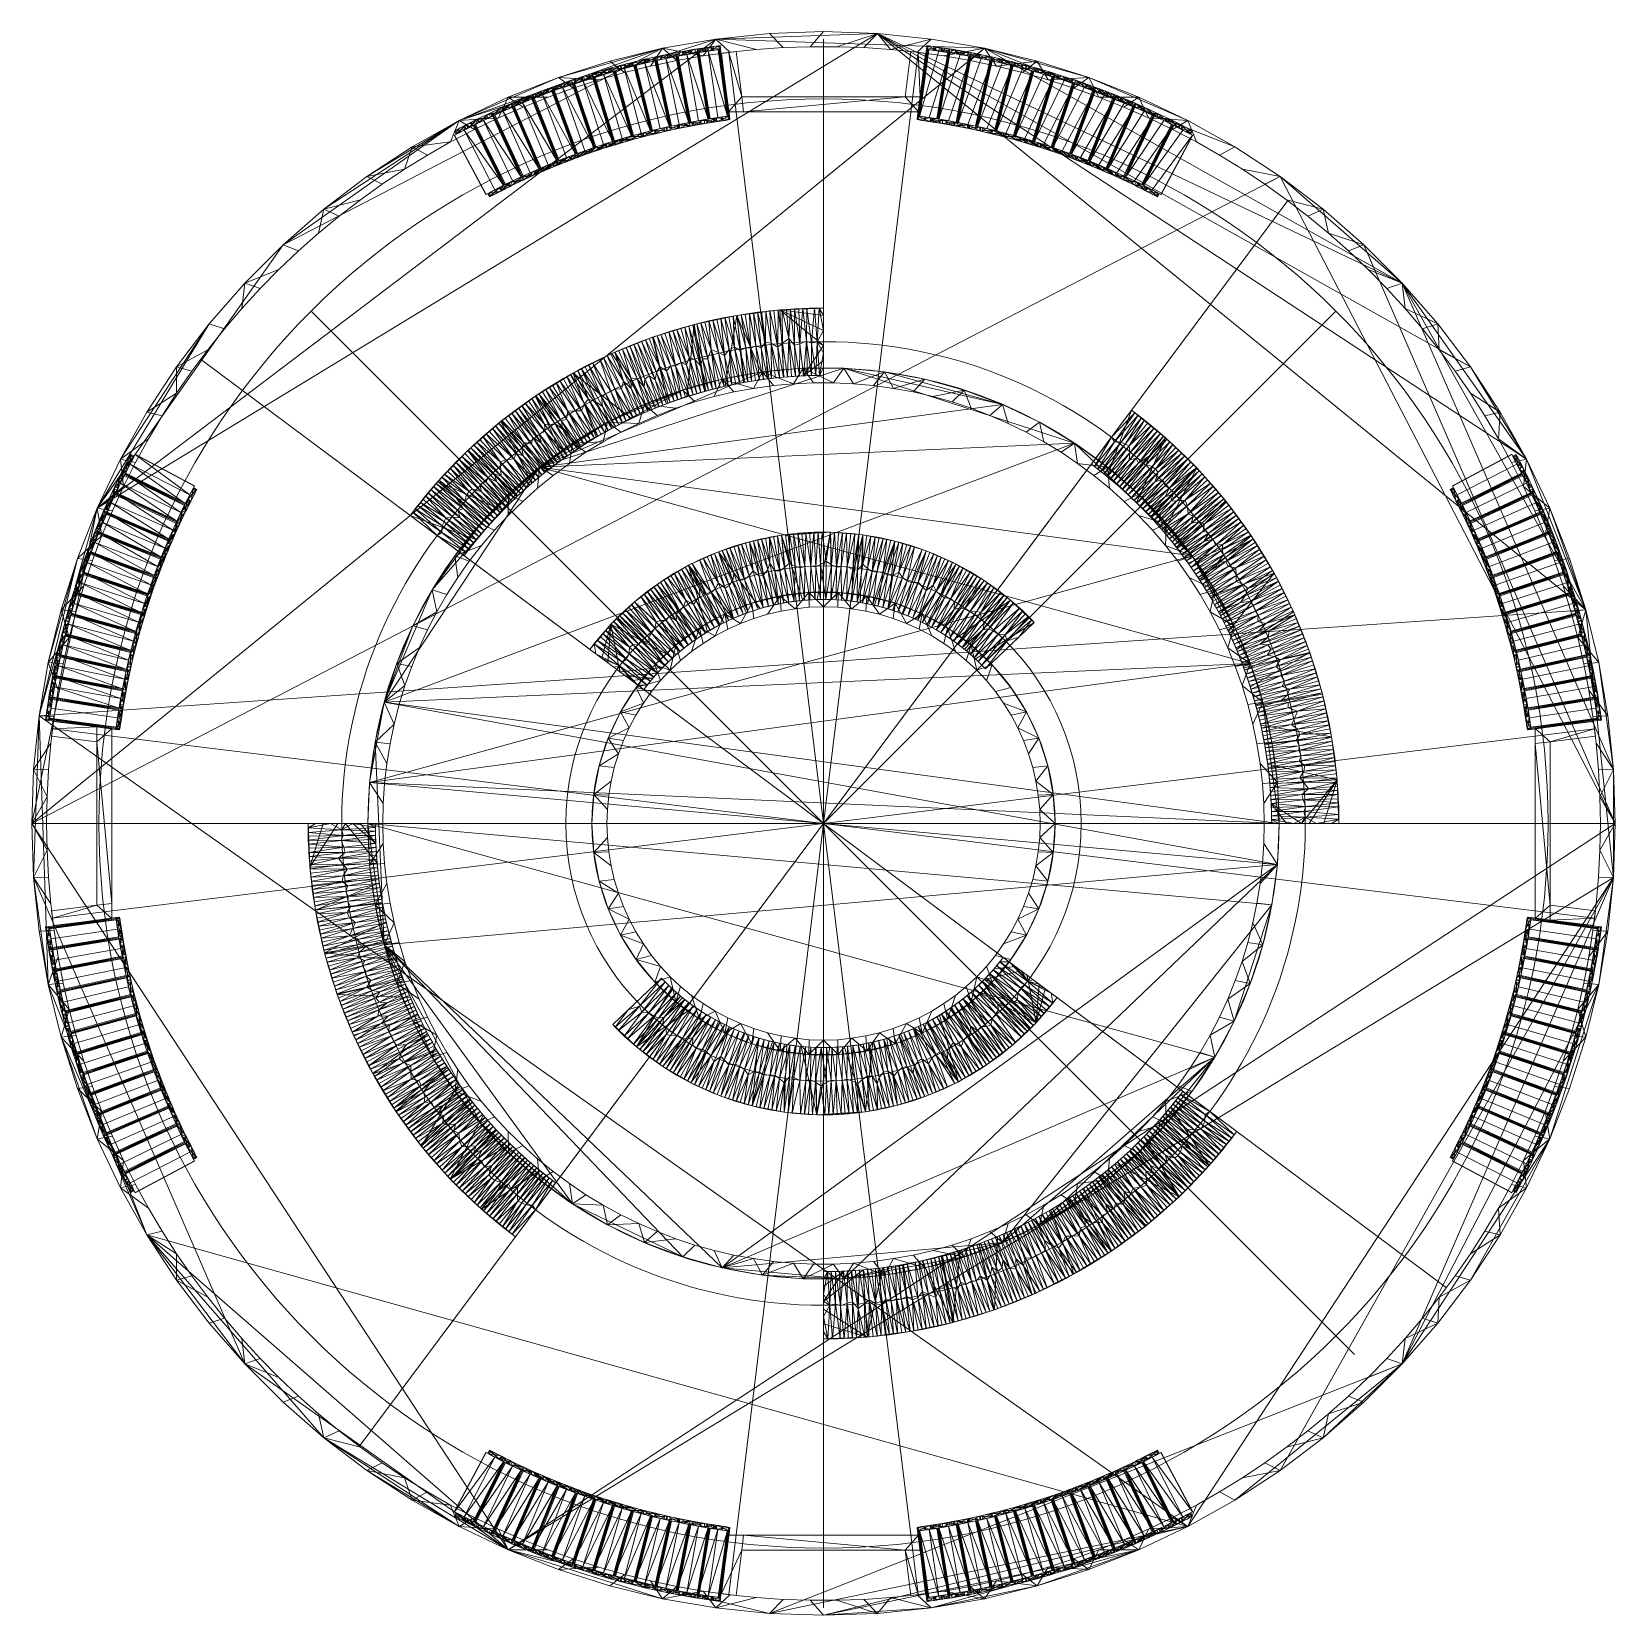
# Model space of a CAD drawing. Header units: inches. Extents: x -757 to 91, y -454 to 394.
import ezdxf

# ---------------------------------------------------------------- set-up
doc = ezdxf.new("R2010")
doc.units = ezdxf.units.IN
doc.header["$MEASUREMENT"] = 0
for name, color, linetype, lineweight in [('A-DETL', 5, 'Continuous', 9), ('A-FLOR-HRAL', 1, 'Continuous', 9), ('A-FLOR-OTLN', 6, 'Continuous', 13), ('A-FLOR-STRS', 2, 'Continuous', 9), ('A-WALL', 2, 'Continuous', 13)]:
    doc.layers.add(name, color=color, linetype=linetype, lineweight=lineweight)

# ---------------------------------------------------------------- blocks, each defined once
blk = doc.blocks.new('Ramp - Ramp-172761-_3D_')
at = {"layer": 'A-FLOR-STRS'}
mesh = blk.add_polyface(dxfattribs=at)
corners = [(-333.42, -270.08, 12), (-322.79, -269.85, 12), (-312.19, -269.14, 12), (-301.62, -267.97, 12), (-291.12, -266.33, 12), (-280.7, -264.22, 12), (-270.38, -261.66, 12), (-260.19, -258.64, 12), (-250.14, -255.17, 12), (-240.26, -251.26, 12), (-230.55, -246.92, 12), (-221.05, -242.15, 12), (-211.77, -236.97, 12), (-202.73, -231.38, 12), (-193.94, -225.39, 12), (-185.43, -219.03, 12), (-177.21, -212.29, 12), (-169.29, -205.19, 12), (-161.7, -197.75, 12), (-154.45, -189.98, 12), (-147.54, -181.9, 12), (-141, -173.52, 12), (-112.14, -195.04, 12), (-126.86, -213.14, 12), (-143.06, -229.93, 12), (-160.62, -245.3, 12), (-179.42, -259.12, 12), (-199.31, -271.31, 12), (-220.17, -281.78, 12), (-241.83, -290.44, 12), (-264.15, -297.25, 12), (-286.96, -302.15, 12), (-310.11, -305.1, 12), (-333.42, -306.08, 12), (-333.42, -302.08, 12), (-333.42, -298.08, 12), (-333.42, -294.08, 12), (-333.42, -290.08, 12), (-333.42, -286.08, 12), (-333.42, -282.08, 12), (-333.42, -278.08, 12), (-333.42, -274.08, 12)]
mesh.append_faces([[corners[k] for k in face] for face in [(3, 32, 2), (9, 29, 8), (12, 27, 11), (20, 23, 19), (18, 24, 17), (7, 30, 6)]], dxfattribs={"vtx0": -1, "vtx1": -1})
mesh.append_faces([[corners[k] for k in face] for face in [(5, 30, 31, 4), (30, 5, 6), (38, 1, 2), (25, 15, 16, 24), (24, 16, 17)]], dxfattribs={"vtx0": -1, "vtx2": -1})
mesh.append_faces([[corners[k] for k in face] for face in [(32, 37, 38, 2)]], dxfattribs={"vtx0": -1, "vtx2": -1, "vtx3": -1})
mesh.append_faces([[corners[k] for k in face] for face in [(1, 38, 39, 40)]], dxfattribs={"vtx0": -1, "vtx3": -1})
mesh.append_faces([[corners[k] for k in face] for face in [(36, 37, 32, 35), (13, 14, 26)]], dxfattribs={"vtx1": -1, "vtx2": -1})
mesh.append_faces([[corners[k] for k in face] for face in [(29, 30, 7, 8), (28, 29, 9, 10), (31, 32, 3, 4), (27, 28, 10, 11), (26, 27, 12, 13), (14, 15, 25, 26), (23, 24, 18, 19)]], dxfattribs={"vtx1": -1, "vtx3": -1})
mesh.append_faces([[corners[k] for k in face] for face in [(41, 0, 1, 40)]], dxfattribs={"vtx2": -1})
mesh.append_faces([[corners[k] for k in face] for face in [(32, 33, 34, 35), (20, 21, 22, 23)]], dxfattribs={"vtx3": -1})
mesh = blk.add_polyface(dxfattribs=at)
corners = [(-141, -173.52, 48), (-146.25, -180.31, 46.62), (-151.75, -186.91, 45.23), (-157.47, -193.31, 43.85), (-163.42, -199.5, 42.46), (-169.59, -205.47, 41.08), (-175.97, -211.22, 39.69), (-182.55, -216.73, 38.31), (-189.32, -222.01, 36.92), (-196.28, -227.04, 35.54), (-203.42, -231.82, 34.15), (-210.71, -236.34, 32.77), (-218.17, -240.6, 31.38), (-225.78, -244.59, 30), (-233.52, -248.3, 28.62), (-241.39, -251.74, 27.23), (-249.37, -254.89, 25.85), (-257.47, -257.75, 24.46), (-265.66, -260.32, 23.08), (-273.94, -262.6, 21.69), (-282.3, -264.58, 20.31), (-290.72, -266.25, 18.92), (-299.19, -267.63, 17.54), (-307.71, -268.7, 16.15), (-316.26, -269.47, 14.77), (-324.84, -269.93, 13.38), (-333.42, -270.08, 12), (-322.79, -269.85, 12), (-312.19, -269.14, 12), (-301.62, -267.97, 12), (-291.12, -266.33, 12), (-280.7, -264.22, 12), (-270.38, -261.66, 12), (-260.19, -258.64, 12), (-250.14, -255.17, 12), (-240.26, -251.26, 12), (-230.55, -246.92, 12), (-221.05, -242.15, 12), (-211.77, -236.97, 12), (-202.73, -231.38, 12), (-193.94, -225.39, 12), (-185.43, -219.03, 12), (-177.21, -212.29, 12), (-169.29, -205.19, 12), (-161.7, -197.75, 12), (-154.45, -189.98, 12), (-147.54, -181.9, 12), (-141, -173.52, 12), (-303.45, -268.17, 16.85), (-311.99, -269.09, 15.46), (-320.55, -269.7, 14.08), (-327.65, -269.96, 12), (-317.49, -269.5, 12), (-306.9, -268.56, 12), (-296.37, -267.15, 12), (-285.91, -265.27, 12), (-275.54, -262.94, 12), (-265.29, -260.15, 12), (-309.55, -268.85, 12), (-320.14, -269.67, 12), (-322.69, -269.82, 13.73), (-325.22, -269.9, 12), (-314.84, -269.32, 12), (-304.26, -268.26, 12), (-299, -267.56, 12), (-321.47, -269.76, 12), (-324.01, -269.88, 12), (-316.16, -269.41, 12), (-318.41, -269.59, 14.42), (-294.95, -266.94, 18.23), (-286.51, -265.42, 19.62), (-309.85, -268.9, 15.81), (-327.66, -269.98, 12.93), (-323.77, -269.87, 13.56), (-321.62, -269.76, 13.9), (-314.12, -269.28, 15.12), (-326.25, -269.96, 13.16), (-325.54, -269.94, 13.27), (-326.44, -269.93, 12), (-318.82, -269.58, 12), (-326.96, -269.97, 13.04), (-327.04, -269.94, 12)]
mesh.append_faces([[corners[k] for k in face] for face in [(47, 1, 0)]], dxfattribs={"vtx0": -1})
mesh.append_faces([[corners[k] for k in face] for face in [(5, 43, 6), (74, 65, 60), (10, 39, 11), (44, 3, 45), (66, 73, 27), (42, 6, 43), (62, 75, 28), (46, 1, 47), (51, 72, 81), (37, 12, 38), (80, 81, 72), (68, 79, 50), (71, 58, 49), (19, 56, 20), (14, 35, 15), (16, 34, 17), (70, 55, 21), (17, 33, 18), (27, 60, 65), (28, 49, 58), (18, 32, 19), (75, 62, 24), (59, 50, 79), (69, 54, 22), (48, 63, 23), (30, 21, 55), (33, 17, 34), (56, 19, 32), (35, 14, 36), (60, 27, 73), (54, 69, 30)]], dxfattribs={"vtx0": -1, "vtx1": -1})
mesh.append_faces([[corners[k] for k in face] for face in [(46, 2, 1), (43, 5, 4), (77, 61, 78), (78, 76, 77), (7, 42, 41), (11, 39, 38), (37, 13, 12), (23, 63, 53), (20, 31, 55), (48, 29, 63), (28, 75, 49), (66, 25, 73)]], dxfattribs={"vtx0": -1, "vtx2": -1})
mesh.append_faces([[corners[k] for k in face] for face in [(64, 29, 22, 54), (66, 61, 25), (4, 3, 44), (68, 24, 52), (70, 20, 55), (3, 2, 45), (59, 65, 50), (7, 6, 42), (10, 9, 39), (57, 32, 18, 33), (62, 67, 24), (9, 8, 40), (78, 81, 80), (8, 7, 41), (46, 45, 2), (44, 43, 4), (74, 50, 65), (41, 40, 8), (40, 39, 9), (80, 76, 78), (12, 11, 38), (77, 25, 61), (67, 52, 24), (71, 23, 58), (14, 13, 36), (53, 58, 23), (16, 15, 35), (56, 31, 20), (48, 22, 29), (52, 79, 68), (35, 34, 16), (69, 21, 30), (37, 36, 13)]], dxfattribs={"vtx1": -1, "vtx2": -1})
mesh.append_faces([[corners[k] for k in face] for face in [(51, 26, 72)]], dxfattribs={"vtx2": -1})
mesh = blk.add_polyface(dxfattribs=at)
corners = [(-156.04, -191.71, 44.19), (-142.23, -206.11, 43.99), (-141.35, -202.94, 44.43), (-131.22, -193.82, 46.45), (-120.35, -205.47, 46.14), (-118.95, -203.76, 46.45), (-121.76, -207.17, 45.83), (-134.87, -194.18, 46.06), (-138.82, -193.71, 45.73), (-145.36, -209.3, 43.33), (-158.96, -194.86, 43.5), (-160.45, -196.4, 43.15), (-130.23, -191.66, 46.79), (-146.25, -180.31, 46.62), (-161.94, -197.95, 42.81), (-150.35, -207.67, 42.98), (-149, -183.61, 45.92), (-150.37, -185.26, 45.58), (-143.63, -176.92, 47.31), (-144.94, -178.61, 46.96), (-129.31, -189.45, 47.13), (-113.49, -196.79, 47.69), (-126.57, -184.28, 48), (-129.12, -185.89, 47.58), (-149.43, -211.81, 42.63), (-143.63, -207.86, 43.66), (-157.47, -193.31, 43.85), (-152.57, -212.97, 42.18), (-163.42, -199.5, 42.46), (-164.97, -200.99, 42.12), (-140.47, -198.8, 44.98), (-124.63, -210.55, 45.21), (-137.78, -197.44, 45.4), (-114.84, -198.54, 47.38), (-116.19, -200.29, 47.07), (-142.31, -175.22, 47.65), (-117.54, -202.05, 46.76), (-147.63, -181.96, 46.27), (-154.61, -190.11, 44.54), (-151.75, -186.91, 45.23), (-123.17, -208.88, 45.52), (-153.18, -188.51, 44.88), (-136.65, -204.55, 44.72), (-126.09, -212.21, 44.9), (-153.82, -215.26, 41.8), (-166.51, -202.48, 41.77), (-112.14, -195.04, 48), (-141, -173.52, 48)]
mesh.append_faces([[corners[k] for k in face] for face in [(22, 21, 46), (35, 22, 47)]], dxfattribs={"vtx0": -1})
mesh.append_faces([[corners[k] for k in face] for face in [(14, 15, 11), (10, 25, 26), (28, 24, 14), (39, 32, 17), (37, 3, 13), (34, 12, 36), (36, 3, 5)]], dxfattribs={"vtx0": -1, "vtx1": -1})
mesh.append_faces([[corners[k] for k in face] for face in [(0, 1, 2), (6, 7, 8), (3, 12, 13), (21, 22, 23), (14, 24, 15), (3, 7, 4), (23, 18, 20), (30, 31, 32), (20, 33, 23), (12, 34, 20), (22, 35, 23), (12, 3, 36), (3, 37, 7), (32, 39, 30), (8, 32, 40), (42, 43, 30), (42, 38, 2), (9, 11, 15), (9, 25, 10), (8, 17, 32), (16, 8, 7), (12, 20, 19), (42, 30, 41), (25, 1, 26)]], dxfattribs={"vtx0": -1, "vtx1": -1, "vtx2": -1})
mesh.append_faces([[corners[k] for k in face] for face in [(3, 4, 5), (9, 10, 11), (8, 16, 17), (27, 28, 29), (12, 19, 13), (23, 33, 21), (2, 38, 0), (30, 39, 41), (42, 41, 38), (44, 29, 45)]], dxfattribs={"vtx0": -1, "vtx2": -1})
mesh.append_faces([[corners[k] for k in face] for face in [(18, 19, 20), (40, 6, 8), (0, 26, 1), (37, 16, 7), (6, 4, 7), (31, 40, 32), (34, 33, 20), (35, 18, 23)]], dxfattribs={"vtx1": -1, "vtx2": -1})
mesh = blk.add_polyface(dxfattribs=at)
corners = [(-141, -173.52, 48), (-112.14, -195.04, 48), (-112.14, -195.04, 12), (-141, -173.52, 12)]
mesh.append_faces([[corners[k] for k in face] for face in [(3, 0, 1, 2)]])
mesh = blk.add_polyface(dxfattribs=at)
corners = [(-333.42, -306.08, 12), (-310.11, -305.1, 12), (-286.96, -302.15, 12), (-264.15, -297.25, 12), (-241.83, -290.44, 12), (-220.17, -281.78, 12), (-199.31, -271.31, 12), (-179.42, -259.12, 12), (-160.62, -245.3, 12), (-143.06, -229.93, 12), (-126.86, -213.14, 12), (-112.14, -195.04, 12), (-112.14, -195.04, 48), (-117.54, -202.05, 46.76), (-123.17, -208.88, 45.52), (-129.01, -215.53, 44.28), (-135.06, -221.99, 43.03), (-141.32, -228.26, 41.79), (-147.77, -234.32, 40.55), (-154.42, -240.17, 39.31), (-161.25, -245.8, 38.07), (-168.26, -251.21, 36.83), (-175.43, -256.39, 35.59), (-182.77, -261.34, 34.34), (-190.27, -266.06, 33.1), (-197.91, -270.53, 31.86), (-205.69, -274.75, 30.62), (-213.6, -278.72, 29.38), (-221.64, -282.43, 28.14), (-229.79, -285.89, 26.9), (-238.04, -289.08, 25.66), (-246.4, -292.01, 24.41), (-254.84, -294.66, 23.17), (-263.37, -297.05, 21.93), (-271.97, -299.16, 20.69), (-280.63, -300.99, 19.45), (-289.35, -302.54, 18.21), (-298.11, -303.82, 16.97), (-306.9, -304.81, 15.72), (-315.73, -305.52, 14.48), (-324.57, -305.94, 13.24), (-320.16, -305.52, 12), (-298.54, -303.62, 12), (-275.56, -299.7, 12), (-252.99, -293.85, 12), (-311.32, -305.16, 15.1), (-315.13, -305.31, 12), (-326.79, -305.8, 12), (-304.32, -304.36, 12), (-323.47, -305.66, 12), (-325.13, -305.73, 12), (-302.5, -304.31, 16.34), (-320.15, -305.73, 13.86), (-330.13, -306.03, 12.46), (-322.36, -305.84, 13.55), (-327.35, -305.99, 12.85), (-325.96, -305.97, 13.05), (-321.82, -305.59, 12), (-330.11, -305.94, 12), (-328.45, -305.87, 12), (-327.62, -305.84, 12), (-328.74, -306.01, 12.66), (-329.28, -305.91, 12), (-329.43, -306.02, 12.56)]
mesh.append_faces([[corners[k] for k in face] for face in [(40, 49, 54), (51, 42, 37), (37, 42, 36), (36, 2, 35), (56, 50, 40), (26, 6, 25), (33, 44, 32), (42, 51, 48), (18, 9, 17), (50, 56, 47)]], dxfattribs={"vtx0": -1, "vtx1": -1})
mesh.append_faces([[corners[k] for k in face] for face in [(45, 46, 1), (46, 45, 39), (58, 63, 53), (36, 42, 2), (34, 43, 3), (39, 41, 46), (43, 34, 35), (3, 33, 34), (47, 56, 55), (48, 51, 38), (44, 31, 32), (5, 28, 29), (52, 57, 41), (1, 38, 45), (40, 50, 49), (4, 30, 31), (63, 58, 62), (6, 26, 27), (6, 24, 25), (38, 1, 48), (24, 6, 7), (21, 7, 8), (19, 8, 9), (7, 22, 23), (14, 10, 11), (8, 20, 21), (8, 19, 20), (41, 39, 52), (9, 18, 19), (55, 59, 60), (10, 15, 16), (54, 49, 57), (35, 2, 43), (59, 55, 61), (10, 14, 15), (11, 13, 14), (62, 61, 63)]], dxfattribs={"vtx0": -1, "vtx2": -1})
mesh.append_faces([[corners[k] for k in face] for face in [(12, 13, 11)]], dxfattribs={"vtx1": -1})
mesh.append_faces([[corners[k] for k in face] for face in [(62, 59, 61), (44, 4, 31), (4, 5, 29), (3, 44, 33), (29, 30, 4), (27, 28, 5), (5, 6, 27), (23, 24, 7), (52, 54, 57), (9, 10, 16), (21, 22, 7), (60, 47, 55), (16, 17, 9)]], dxfattribs={"vtx1": -1, "vtx2": -1})
mesh.append_faces([[corners[k] for k in face] for face in [(53, 0, 58)]], dxfattribs={"vtx2": -1})
mesh = blk.add_polyface(dxfattribs=at)
corners = [(-159.54, -244.39, 38.38), (-157.83, -242.98, 38.69), (-172.64, -226.95, 38.5), (-160.67, -219.34, 40.63), (-172.78, -208.34, 40.38), (-160.34, -223.81, 40.22), (-141.35, -202.94, 44.43), (-129.01, -215.53, 44.28), (-127.55, -213.87, 44.59), (-158.53, -212.99, 41.53), (-168.05, -203.98, 41.42), (-156.99, -217.28, 41.25), (-142.23, -206.11, 43.99), (-149.43, -211.81, 42.63), (-163.42, -199.5, 42.46), (-152.57, -212.97, 42.18), (-153.82, -215.26, 41.8), (-139.75, -226.69, 42.1), (-150.35, -207.67, 42.98), (-136.63, -223.56, 42.72), (-135.06, -221.99, 43.03), (-145.36, -209.3, 43.33), (-169.59, -205.47, 41.08), (-138.19, -225.13, 42.41), (-164.97, -200.99, 42.12), (-163.38, -224.85, 39.78), (-152.76, -238.7, 39.62), (-151.1, -237.24, 39.93), (-144.55, -231.29, 41.17), (-160.88, -216.08, 40.94), (-146.16, -232.8, 40.86), (-168.79, -228.27, 38.83), (-156.13, -241.57, 39), (-167.56, -225.43, 39.24), (-154.42, -240.17, 39.31), (-174.38, -209.78, 40.04), (-147.77, -234.32, 40.55), (-149.43, -235.78, 40.24), (-171.19, -206.91, 40.73), (-171.97, -231.17, 38.18), (-161.25, -245.8, 38.07), (-136.65, -204.55, 44.72), (-143.63, -207.86, 43.66), (-130.52, -217.15, 43.97), (-133.55, -220.38, 43.34), (-124.63, -210.55, 45.21), (-140.47, -198.8, 44.98), (-126.09, -212.21, 44.9), (-142.93, -229.77, 41.48), (-166.51, -202.48, 41.77), (-141.32, -228.26, 41.79), (-163, -247.15, 37.76), (-172.98, -234.12, 37.79), (-132.04, -218.76, 43.66)]
mesh.append_faces([[corners[k] for k in face] for face in [(22, 11, 10), (28, 29, 30), (45, 46, 47), (17, 16, 50), (50, 16, 48), (36, 5, 37), (47, 41, 8), (43, 42, 53)]], dxfattribs={"vtx0": -1, "vtx1": -1})
mesh.append_faces([[corners[k] for k in face] for face in [(3, 4, 5), (9, 10, 11), (7, 6, 12), (13, 14, 15), (16, 17, 15), (20, 21, 18), (13, 15, 23), (15, 24, 16), (25, 27, 5), (1, 31, 2), (31, 32, 33), (25, 5, 35), (26, 25, 33), (3, 5, 36), (28, 11, 29), (29, 38, 3), (41, 6, 8), (42, 43, 12), (21, 44, 42), (13, 19, 18), (29, 11, 22), (9, 48, 16), (30, 29, 3), (48, 9, 11), (49, 9, 16)]], dxfattribs={"vtx0": -1, "vtx1": -1, "vtx2": -1})
mesh.append_faces([[corners[k] for k in face] for face in [(6, 7, 8), (18, 19, 20), (25, 26, 27), (33, 34, 26), (3, 36, 30), (5, 27, 37), (39, 40, 0), (31, 1, 32), (21, 20, 44), (13, 23, 19), (11, 28, 48), (42, 44, 53)]], dxfattribs={"vtx0": -1, "vtx2": -1})
mesh.append_faces([[corners[k] for k in face] for face in [(0, 1, 2), (32, 34, 33), (49, 10, 9), (17, 23, 15), (51, 40, 52), (43, 7, 12)]], dxfattribs={"vtx1": -1, "vtx2": -1})
mesh = blk.add_polyface(dxfattribs=at)
corners = [(-185.94, -219.37, 37.62), (-172.98, -234.12, 37.79), (-184.24, -218.05, 37.96), (-164.75, -248.5, 37.45), (-177.1, -233.27, 37.38), (-181.13, -238.69, 36.4), (-191.06, -223.27, 36.58), (-192.8, -224.53, 36.23), (-193.21, -245.53, 34.33), (-201.63, -230.63, 34.5), (-203.42, -231.82, 34.15), (-200.59, -251.11, 32.94), (-208.89, -235.21, 33.12), (-210.71, -236.34, 32.77), (-182.36, -233.78, 36.69), (-167.56, -225.43, 39.24), (-179.26, -213.98, 39), (-168.79, -228.27, 38.83), (-172.64, -226.95, 38.5), (-180.91, -215.36, 38.65), (-171.97, -231.17, 38.18), (-186.94, -243.53, 35.28), (-198.07, -228.24, 35.19), (-189.49, -244.29, 34.9), (-175.97, -211.22, 39.69), (-163.38, -224.85, 39.78), (-174.38, -209.78, 40.04), (-187.63, -220.69, 37.27), (-177.8, -236.69, 36.98), (-184.33, -240.04, 35.9), (-194.54, -225.79, 35.88), (-184.08, -243.97, 35.59), (-196.28, -227.04, 35.54), (-168.26, -251.21, 36.83), (-199.85, -229.43, 34.85), (-193.72, -241.29, 34.61), (-195.85, -246.79, 33.89), (-203.79, -251.09, 32.53), (-212.58, -237.41, 32.42), (-196.47, -250.93, 33.48), (-205.24, -232.95, 33.81), (-207.06, -234.08, 33.46), (-205.52, -254.9, 32.02), (-214.44, -238.47, 32.08), (-161.25, -245.8, 38.07), (-163, -247.15, 37.76), (-189.32, -222.01, 36.92), (-166.5, -249.86, 37.14), (-182.55, -216.73, 38.31), (-177.62, -212.6, 39.35), (-171.19, -206.91, 40.73), (-172.78, -208.34, 40.38), (-160.67, -219.34, 40.63), (-159.54, -244.39, 38.38), (-160.34, -223.81, 40.22), (-170.05, -252.51, 36.52), (-160.88, -216.08, 40.94), (-169.59, -205.47, 41.08)]
mesh.append_faces([[corners[k] for k in face] for face in [(0, 1, 2), (24, 25, 26), (2, 20, 48), (48, 18, 19), (32, 29, 30), (50, 56, 57)]], dxfattribs={"vtx0": -1, "vtx1": -1})
mesh.append_faces([[corners[k] for k in face] for face in [(3, 1, 4), (6, 5, 14), (15, 16, 17), (18, 17, 19), (2, 1, 20), (21, 22, 23), (27, 28, 4), (31, 32, 21), (29, 5, 7), (28, 14, 33), (8, 10, 36), (9, 8, 35), (40, 39, 36), (1, 44, 20), (4, 1, 0), (4, 28, 47), (20, 18, 48), (24, 15, 25), (53, 18, 20), (32, 31, 29), (34, 35, 23), (14, 5, 55), (46, 14, 28)]], dxfattribs={"vtx0": -1, "vtx1": -1, "vtx2": -1})
mesh.append_faces([[corners[k] for k in face] for face in [(5, 6, 7), (8, 9, 10), (11, 12, 13), (17, 16, 19), (29, 7, 30), (37, 13, 38), (39, 40, 41), (39, 41, 12), (42, 38, 43), (1, 3, 45), (28, 27, 46), (15, 24, 49), (4, 0, 27), (54, 51, 26), (21, 32, 22), (36, 10, 40)]], dxfattribs={"vtx0": -1, "vtx2": -1})
mesh.append_faces([[corners[k] for k in face] for face in [(22, 34, 23), (34, 9, 35), (47, 3, 4), (46, 6, 14), (49, 16, 15), (50, 51, 52)]], dxfattribs={"vtx1": -1, "vtx2": -1})
mesh = blk.add_polyface(dxfattribs=at)
corners = [(-184.08, -243.97, 35.59), (-173.64, -255.1, 35.9), (-184.33, -240.04, 35.9), (-189.49, -244.29, 34.9), (-179.1, -258.87, 34.97), (-186.94, -243.53, 35.28), (-184.64, -262.52, 34.03), (-193.21, -245.53, 34.33), (-195.85, -246.79, 33.89), (-196.47, -250.93, 33.48), (-186.52, -263.7, 33.72), (-216.31, -239.54, 31.73), (-205.52, -254.9, 32.02), (-214.44, -238.47, 32.08), (-212.58, -237.41, 32.42), (-203.79, -251.09, 32.53), (-209.64, -276.73, 30), (-216.67, -260.16, 30.17), (-219.64, -261.48, 29.69), (-203.74, -273.69, 30.93), (-211.5, -255.88, 31.16), (-215.08, -253.41, 30.86), (-213.6, -278.72, 29.38), (-211.62, -277.73, 29.69), (-182.36, -233.78, 36.69), (-170.05, -252.51, 36.52), (-168.26, -251.21, 36.83), (-207.64, -257.27, 31.57), (-201.8, -272.64, 31.24), (-182.77, -261.34, 34.34), (-177.27, -257.63, 35.28), (-200.59, -251.11, 32.94), (-210.71, -236.34, 32.77), (-207.67, -275.74, 30.31), (-197.91, -270.53, 31.86), (-214.57, -258.59, 30.56), (-171.84, -253.8, 36.21), (-181.13, -238.69, 36.4), (-180.94, -260.11, 34.66), (-193.72, -241.29, 34.61), (-190.27, -266.06, 33.1), (-188.39, -264.88, 33.41), (-192.18, -267.17, 32.79), (-208.89, -235.21, 33.12), (-196, -269.41, 32.17), (-194.09, -268.29, 32.48), (-218.17, -240.6, 31.38), (-199.85, -271.58, 31.55), (-220.07, -241.6, 31.04), (-166.5, -249.86, 37.14), (-177.8, -236.69, 36.98), (-205.69, -274.75, 30.62), (-175.43, -256.39, 35.59)]
mesh.append_faces([[corners[k] for k in face] for face in [(11, 12, 13), (29, 7, 6), (38, 7, 29), (49, 50, 26), (1, 0, 52), (52, 0, 30), (42, 15, 45)]], dxfattribs={"vtx0": -1, "vtx1": -1})
mesh.append_faces([[corners[k] for k in face] for face in [(0, 1, 2), (3, 4, 5), (6, 7, 8), (9, 10, 8), (14, 12, 15), (16, 17, 18), (19, 20, 21), (27, 20, 28), (31, 32, 15), (34, 12, 27), (17, 33, 35), (5, 30, 0), (2, 36, 37), (38, 3, 39), (15, 42, 31), (43, 31, 9), (9, 31, 40), (15, 12, 44), (12, 11, 27), (20, 27, 46), (19, 21, 35), (48, 21, 20), (38, 39, 7)]], dxfattribs={"vtx0": -1, "vtx1": -1, "vtx2": -1})
mesh.append_faces([[corners[k] for k in face] for face in [(24, 25, 26), (5, 4, 30), (17, 16, 33), (9, 40, 41), (15, 44, 45), (27, 28, 47), (20, 46, 48), (37, 36, 25), (35, 51, 19), (35, 33, 51), (8, 10, 6)]], dxfattribs={"vtx0": -1, "vtx2": -1})
mesh.append_faces([[corners[k] for k in face] for face in [(18, 22, 23, 16)]], dxfattribs={"vtx0": -1, "vtx3": -1})
mesh.append_faces([[corners[k] for k in face] for face in [(34, 44, 12), (38, 4, 3), (19, 28, 20), (1, 36, 2), (41, 10, 9), (42, 40, 31), (11, 46, 27), (47, 34, 27)]], dxfattribs={"vtx1": -1, "vtx2": -1})
mesh = blk.add_polyface(dxfattribs=at)
corners = [(-245.72, -274.61, 25.33), (-242.22, -290.54, 25.03), (-240.13, -289.81, 25.34), (-237.82, -267.98, 26.79), (-240.09, -269.86, 26.37), (-231.85, -286.69, 26.59), (-243.23, -267.72, 26.04), (-233.92, -287.49, 26.28), (-226.25, -266.97, 28.44), (-221.64, -282.43, 28.14), (-219.63, -281.51, 28.45), (-219.64, -261.48, 29.69), (-221.78, -262.86, 29.31), (-213.6, -278.72, 29.38), (-239.42, -250.88, 27.58), (-230.24, -268.69, 27.8), (-237.45, -250.02, 27.92), (-233.59, -268.23, 27.36), (-227.75, -285.03, 27.21), (-225.71, -284.16, 27.52), (-245.38, -253.31, 26.54), (-225.78, -244.59, 30), (-216.67, -260.16, 30.17), (-223.87, -243.59, 30.35), (-225.23, -262.62, 28.85), (-233.52, -248.3, 28.62), (-214.57, -258.59, 30.56), (-227.71, -245.52, 29.65), (-230.37, -263.02, 28.12), (-244.06, -271.63, 25.71), (-238.04, -289.08, 25.66), (-229.79, -285.89, 26.9), (-237.43, -263.81, 27.08), (-243.38, -252.52, 26.88), (-241.39, -251.74, 27.23), (-223.67, -283.3, 27.83), (-235.48, -249.16, 28.27), (-217.62, -280.58, 28.76), (-215.61, -279.65, 29.07), (-231.58, -247.37, 28.96), (-235.98, -288.28, 25.97), (-215.08, -253.41, 30.86), (-220.07, -241.6, 31.04), (-221.97, -242.6, 30.69), (-229.65, -246.45, 29.31)]
mesh.append_faces([[corners[k] for k in face] for face in [(14, 15, 16), (21, 22, 23), (36, 8, 25), (7, 6, 40), (33, 32, 34), (23, 26, 43), (30, 0, 2), (16, 28, 36), (9, 15, 35), (39, 12, 44), (37, 8, 10)]], dxfattribs={"vtx0": -1, "vtx1": -1})
mesh.append_faces([[corners[k] for k in face] for face in [(3, 4, 5), (6, 7, 4), (11, 12, 13), (3, 20, 4), (17, 19, 15), (8, 24, 25), (23, 22, 26), (22, 21, 11), (8, 28, 9), (29, 0, 30), (32, 33, 3), (15, 14, 17), (17, 32, 18), (32, 17, 34), (36, 28, 8), (15, 28, 16), (24, 8, 37), (12, 39, 24), (40, 6, 29), (27, 12, 11), (41, 43, 26), (32, 3, 31), (9, 28, 15), (38, 12, 24)]], dxfattribs={"vtx0": -1, "vtx1": -1, "vtx2": -1})
mesh.append_faces([[corners[k] for k in face] for face in [(0, 1, 2), (8, 9, 10), (17, 18, 19), (11, 21, 27), (4, 7, 5), (15, 19, 35), (29, 30, 40), (24, 37, 38), (41, 42, 43), (12, 27, 44)]], dxfattribs={"vtx0": -1, "vtx2": -1})
mesh.append_faces([[corners[k] for k in face] for face in [(5, 31, 3), (31, 18, 32), (38, 13, 12), (14, 34, 17), (39, 25, 24), (33, 20, 3)]], dxfattribs={"vtx1": -1, "vtx2": -1})
mesh = blk.add_polyface(dxfattribs=at)
corners = [(-254.19, -275.1, 24.1), (-250.62, -293.34, 23.79), (-248.51, -292.67, 24.1), (-273.22, -283.83, 21.01), (-267.67, -298.1, 21.31), (-271.49, -278.97, 21.44), (-263.61, -259.68, 23.42), (-257.18, -276.86, 23.6), (-261.57, -259.04, 23.77), (-263.37, -297.05, 21.93), (-268.57, -278.95, 21.87), (-265.52, -297.57, 21.62), (-261.51, -279.53, 22.86), (-264.44, -278.57, 22.48), (-259.11, -295.86, 22.55), (-256.98, -295.26, 22.86), (-251.6, -274.91, 24.48), (-244.31, -291.28, 24.72), (-249.42, -272.52, 24.91), (-242.22, -290.54, 25.03), (-245.72, -274.61, 25.33), (-251.4, -255.6, 25.5), (-244.06, -271.63, 25.71), (-260.11, -275.67, 23.23), (-265.66, -260.32, 23.08), (-261.24, -296.45, 22.24), (-267.48, -275.11, 22.17), (-246.4, -292.01, 24.41), (-257.47, -257.75, 24.46), (-259.52, -258.39, 24.12), (-267.73, -260.89, 22.73), (-252.73, -294, 23.48), (-253.42, -256.32, 25.15), (-255.45, -257.03, 24.81), (-240.09, -269.86, 26.37), (-245.38, -253.31, 26.54), (-247.38, -254.1, 26.19), (-249.37, -254.89, 25.85), (-243.23, -267.72, 26.04), (-269.8, -261.46, 22.38), (-271.87, -262.03, 22.04), (-273.94, -262.6, 21.69), (-254.84, -294.66, 23.17), (-269.82, -298.63, 21)]
mesh.append_faces([[corners[k] for k in face] for face in [(6, 7, 8), (9, 10, 11), (32, 20, 21), (21, 22, 37), (37, 38, 36), (27, 0, 2), (31, 23, 42), (17, 16, 27), (42, 12, 15)]], dxfattribs={"vtx0": -1, "vtx1": -1})
mesh.append_faces([[corners[k] for k in face] for face in [(3, 4, 5), (0, 8, 7), (12, 13, 14), (16, 17, 18), (19, 20, 18), (21, 20, 22), (11, 10, 5), (25, 13, 26), (24, 12, 23), (16, 0, 27), (7, 1, 0), (23, 31, 7), (18, 20, 32), (16, 28, 0), (34, 36, 38), (22, 38, 37), (13, 12, 30), (10, 41, 5), (40, 10, 26), (42, 23, 12), (6, 23, 7), (26, 10, 9), (39, 26, 13), (33, 16, 18)]], dxfattribs={"vtx0": -1, "vtx1": -1, "vtx2": -1})
mesh.append_faces([[corners[k] for k in face] for face in [(0, 1, 2), (12, 14, 15), (23, 6, 24), (0, 28, 29), (12, 24, 30), (18, 32, 33), (34, 35, 36), (16, 33, 28), (26, 9, 25), (5, 4, 11)]], dxfattribs={"vtx0": -1, "vtx2": -1})
mesh.append_faces([[corners[k] for k in face] for face in [(30, 39, 13), (39, 40, 26), (25, 14, 13), (29, 8, 0), (31, 1, 7), (17, 19, 18), (43, 4, 3)]], dxfattribs={"vtx1": -1, "vtx2": -1})
mesh = blk.add_polyface(dxfattribs=at)
corners = [(-300.01, -284.83, 17.05), (-298.11, -303.82, 16.97), (-295.92, -303.5, 17.28), (-268.57, -278.95, 21.87), (-271.87, -262.03, 22.04), (-273.94, -262.6, 21.69), (-284.99, -301.77, 18.83), (-285.81, -285.12, 19.14), (-288.82, -283.39, 18.74), (-284.4, -265, 19.96), (-282.91, -283.87, 19.6), (-280.38, -280.74, 20.07), (-301.32, -267.9, 17.19), (-297.22, -285.91, 17.44), (-299.19, -267.63, 17.54), (-280.21, -264.08, 20.65), (-282.3, -264.58, 20.31), (-277.24, -282.34, 20.48), (-294.34, -284.61, 17.9), (-294.95, -266.94, 18.23), (-297.07, -267.29, 17.88), (-302.34, -287.79, 16.64), (-302.5, -304.31, 16.34), (-300.31, -304.06, 16.66), (-305.47, -287.3, 16.19), (-303.45, -268.17, 16.85), (-293.73, -303.18, 17.59), (-286.51, -265.42, 19.62), (-288.61, -265.84, 19.27), (-291.54, -302.86, 17.9), (-291.75, -284.79, 18.28), (-287.17, -302.15, 18.52), (-280.63, -300.99, 19.45), (-289.35, -302.54, 18.21), (-290.72, -266.25, 18.92), (-292.84, -266.6, 18.58), (-273.22, -283.83, 21.01), (-276.03, -263.09, 21.35), (-278.12, -263.59, 21), (-271.49, -278.97, 21.44), (-271.97, -299.16, 20.69), (-269.82, -298.63, 21), (-274.13, -299.61, 20.38), (-278.46, -300.53, 19.76), (-276.3, -300.07, 20.07), (-282.81, -301.38, 19.14)]
mesh.append_faces([[corners[k] for k in face] for face in [(12, 13, 14), (26, 13, 2), (31, 30, 33), (1, 21, 23), (33, 18, 29), (14, 18, 20), (42, 11, 44)]], dxfattribs={"vtx0": -1, "vtx1": -1})
mesh.append_faces([[corners[k] for k in face] for face in [(6, 7, 8), (9, 10, 11), (24, 22, 21), (0, 25, 21), (0, 21, 1), (13, 12, 0), (13, 18, 14), (30, 31, 8), (32, 10, 7), (11, 17, 16), (37, 36, 39), (17, 40, 36), (15, 17, 36), (11, 42, 17), (11, 10, 43), (10, 28, 7), (8, 7, 34), (33, 30, 18), (18, 30, 19), (2, 13, 0), (18, 13, 26), (35, 30, 8)]], dxfattribs={"vtx0": -1, "vtx1": -1, "vtx2": -1})
mesh.append_faces([[corners[k] for k in face] for face in [(0, 1, 2), (3, 4, 5), (18, 19, 20), (21, 22, 23), (11, 16, 9), (18, 26, 29), (8, 34, 35), (36, 37, 38), (36, 38, 15), (36, 40, 41), (11, 43, 44), (7, 6, 45), (39, 5, 37)]], dxfattribs={"vtx0": -1, "vtx2": -1})
mesh.append_faces([[corners[k] for k in face] for face in [(15, 16, 17), (12, 25, 0), (27, 28, 10, 9), (32, 43, 10), (35, 19, 30), (31, 6, 8), (42, 40, 17), (28, 34, 7), (45, 32, 7)]], dxfattribs={"vtx1": -1, "vtx2": -1})
mesh = blk.add_polyface(dxfattribs=at)
corners = [(-333.42, -298.08, 12), (-333.42, -302.08, 12), (-331.02, -306.05, 12.34), (-333.42, -294.08, 12), (-311.51, -287.29, 15.29), (-311.32, -305.16, 15.1), (-309.11, -304.99, 15.41), (-308.96, -285.12, 15.7), (-315.73, -305.52, 14.48), (-314.93, -289.72, 14.75), (-317.95, -286.19, 14.33), (-305.47, -287.3, 16.19), (-309.85, -268.9, 15.81), (-326.93, -287.33, 12.98), (-330.05, -288.06, 12.51), (-328.61, -306.01, 12.67), (-329.24, -270.01, 12.67), (-306.9, -304.81, 15.72), (-304.7, -304.56, 16.03), (-307.71, -268.7, 16.15), (-331.33, -270.05, 12.34), (-313.52, -305.34, 14.79), (-333.42, -290.08, 12), (-333.42, -286.08, 12), (-324.34, -288.36, 13.36), (-327.04, -269.97, 13.03), (-311.99, -269.09, 15.46), (-333.42, -274.08, 12), (-333.42, -278.08, 12), (-333.42, -282.08, 12), (-320.78, -286.87, 13.9), (-322.36, -305.84, 13.55), (-320.15, -305.73, 13.86), (-314.12, -269.28, 15.12), (-320.55, -269.7, 14.08), (-322.69, -269.82, 13.73), (-305.58, -268.44, 16.5), (-324.57, -305.94, 13.24), (-333.42, -270.08, 12), (-326.59, -305.98, 12.96), (-318.41, -269.59, 14.42), (-302.5, -304.31, 16.34), (-333.42, -306.08, 12), (-317.94, -305.62, 14.17), (-324.84, -269.93, 13.38), (-302.34, -287.79, 16.64), (-316.26, -269.47, 14.77), (-303.45, -268.17, 16.85)]
mesh.append_faces([[corners[k] for k in face] for face in [(12, 11, 19), (20, 14, 16), (19, 11, 36), (40, 9, 46), (25, 24, 44), (43, 30, 32), (5, 9, 21)]], dxfattribs={"vtx0": -1, "vtx1": -1})
mesh.append_faces([[corners[k] for k in face] for face in [(6, 7, 4), (8, 9, 10), (11, 12, 7), (13, 14, 15), (14, 13, 16), (24, 25, 13), (7, 26, 4), (29, 14, 20), (14, 3, 2), (4, 9, 5), (33, 9, 4), (24, 13, 37), (10, 34, 30), (18, 11, 7), (31, 30, 24), (9, 40, 10), (30, 43, 10), (11, 45, 36), (24, 30, 35)]], dxfattribs={"vtx0": -1, "vtx1": -1, "vtx2": -1})
mesh.append_faces([[corners[k] for k in face] for face in [(4, 5, 6), (7, 17, 18), (9, 8, 21), (30, 31, 32), (24, 37, 31), (11, 18, 41), (14, 29, 23), (7, 6, 17), (24, 35, 44), (9, 33, 46), (45, 47, 36)]], dxfattribs={"vtx0": -1, "vtx2": -1})
mesh.append_faces([[corners[k] for k in face] for face in [(20, 27, 28, 29), (13, 15, 39, 37)]], dxfattribs={"vtx0": -1, "vtx3": -1})
mesh.append_faces([[corners[k] for k in face] for face in [(38, 27, 20)]], dxfattribs={"vtx1": -1})
mesh.append_faces([[corners[k] for k in face] for face in [(0, 1, 2, 3), (2, 15, 14), (22, 3, 14, 23), (26, 33, 4), (34, 35, 30), (12, 26, 7), (40, 34, 10), (25, 16, 13), (43, 8, 10)]], dxfattribs={"vtx1": -1, "vtx2": -1})
mesh.append_faces([[corners[k] for k in face] for face in [(1, 42, 2)]], dxfattribs={"vtx2": -1})
blk = doc.blocks.new('Ramp - Ramp-172790-_3D_')
at = {"layer": 'A-FLOR-STRS'}
mesh = blk.add_polyface(dxfattribs=at)
corners = [(-189.99, 162.34, 48), (-168.47, 191.2, 48), (-168.47, 191.2, 12), (-189.99, 162.34, 12)]
mesh.append_faces([[corners[k] for k in face] for face in [(3, 0, 1, 2)]])
mesh = blk.add_polyface(dxfattribs=at)
corners = [(-171.8, 147.3, 44.19), (-157.4, 161.11, 43.99), (-160.57, 161.99, 44.43), (-169.69, 172.12, 46.45), (-158.04, 182.98, 46.14), (-159.75, 184.39, 46.45), (-156.33, 181.58, 45.83), (-169.32, 168.47, 46.06), (-169.79, 164.51, 45.73), (-154.21, 157.97, 43.33), (-168.65, 144.38, 43.5), (-167.1, 142.89, 43.15), (-171.85, 173.11, 46.79), (-183.2, 157.08, 46.62), (-165.56, 141.4, 42.81), (-155.84, 152.99, 42.98), (-179.9, 154.34, 45.92), (-178.25, 152.96, 45.58), (-186.59, 159.71, 47.31), (-184.89, 158.4, 46.96), (-174.05, 174.02, 47.13), (-166.72, 189.85, 47.69), (-179.23, 176.77, 48), (-177.62, 174.22, 47.58), (-151.7, 153.9, 42.63), (-155.65, 159.7, 43.66), (-170.2, 145.86, 43.85), (-150.53, 150.77, 42.18), (-164.01, 139.91, 42.46), (-162.52, 138.37, 42.12), (-164.71, 162.87, 44.98), (-152.96, 178.71, 45.21), (-166.06, 165.55, 45.4), (-164.96, 188.5, 47.38), (-163.21, 187.15, 47.07), (-188.29, 161.02, 47.65), (-161.46, 185.8, 46.76), (-181.55, 155.71, 46.27), (-173.4, 148.73, 44.54), (-176.6, 151.59, 45.23), (-154.62, 180.17, 45.52), (-175, 150.16, 44.88), (-158.96, 166.68, 44.72), (-151.3, 177.25, 44.9), (-148.24, 149.51, 41.8), (-161.02, 136.83, 41.77), (-168.47, 191.2, 48), (-189.99, 162.34, 48)]
mesh.append_faces([[corners[k] for k in face] for face in [(22, 21, 46), (35, 22, 47)]], dxfattribs={"vtx0": -1})
mesh.append_faces([[corners[k] for k in face] for face in [(14, 15, 11), (10, 25, 26), (28, 24, 14), (39, 32, 17), (37, 3, 13), (34, 12, 36), (36, 3, 5)]], dxfattribs={"vtx0": -1, "vtx1": -1})
mesh.append_faces([[corners[k] for k in face] for face in [(0, 1, 2), (6, 7, 8), (3, 12, 13), (21, 22, 23), (14, 24, 15), (3, 7, 4), (23, 18, 20), (30, 31, 32), (20, 33, 23), (12, 34, 20), (22, 35, 23), (12, 3, 36), (3, 37, 7), (32, 39, 30), (8, 32, 40), (42, 43, 30), (42, 38, 2), (9, 11, 15), (9, 25, 10), (8, 17, 32), (16, 8, 7), (12, 20, 19), (42, 30, 41), (25, 1, 26)]], dxfattribs={"vtx0": -1, "vtx1": -1, "vtx2": -1})
mesh.append_faces([[corners[k] for k in face] for face in [(3, 4, 5), (9, 10, 11), (8, 16, 17), (27, 28, 29), (12, 19, 13), (23, 33, 21), (2, 38, 0), (30, 39, 41), (42, 41, 38), (44, 29, 45)]], dxfattribs={"vtx0": -1, "vtx2": -1})
mesh.append_faces([[corners[k] for k in face] for face in [(18, 19, 20), (40, 6, 8), (0, 26, 1), (37, 16, 7), (6, 4, 7), (31, 40, 32), (34, 33, 20), (35, 18, 23)]], dxfattribs={"vtx1": -1, "vtx2": -1})
mesh = blk.add_polyface(dxfattribs=at)
corners = [(-93.42, -30.08, 12), (-93.66, -19.46, 12), (-94.36, -8.85, 12), (-95.54, 1.71, 12), (-97.18, 12.22, 12), (-99.28, 22.64, 12), (-101.85, 32.95, 12), (-104.87, 43.15, 12), (-108.33, 53.2, 12), (-112.24, 63.08, 12), (-116.59, 72.78, 12), (-121.35, 82.29, 12), (-126.54, 91.57, 12), (-132.13, 100.61, 12), (-138.11, 109.39, 12), (-144.48, 117.91, 12), (-151.22, 126.13, 12), (-158.32, 134.04, 12), (-165.76, 141.64, 12), (-173.52, 148.89, 12), (-181.61, 155.8, 12), (-189.99, 162.34, 12), (-168.47, 191.2, 12), (-150.37, 176.48, 12), (-133.58, 160.28, 12), (-118.21, 142.72, 12), (-104.38, 123.92, 12), (-92.19, 104.03, 12), (-81.73, 83.17, 12), (-73.06, 61.51, 12), (-66.26, 39.19, 12), (-61.36, 16.37, 12), (-58.41, -6.77, 12), (-57.42, -30.08, 12), (-61.42, -30.08, 12), (-65.42, -30.08, 12), (-69.42, -30.08, 12), (-73.42, -30.08, 12), (-77.42, -30.08, 12), (-81.42, -30.08, 12), (-85.42, -30.08, 12), (-89.42, -30.08, 12)]
mesh.append_faces([[corners[k] for k in face] for face in [(38, 32, 37), (19, 23, 18), (12, 27, 11)]], dxfattribs={"vtx0": -1, "vtx1": -1})
mesh.append_faces([[corners[k] for k in face] for face in [(32, 2, 3), (7, 29, 30, 6), (24, 17, 18, 23), (25, 15, 16, 24), (23, 19, 20, 22), (10, 27, 28, 9), (9, 28, 29, 8)]], dxfattribs={"vtx0": -1, "vtx2": -1})
mesh.append_faces([[corners[k] for k in face] for face in [(38, 1, 2, 32)]], dxfattribs={"vtx0": -1, "vtx2": -1, "vtx3": -1})
mesh.append_faces([[corners[k] for k in face] for face in [(34, 35, 32, 33)]], dxfattribs={"vtx1": -1})
mesh.append_faces([[corners[k] for k in face] for face in [(4, 5, 31), (36, 37, 32, 35), (39, 40, 1, 38), (7, 8, 29), (16, 17, 24), (10, 11, 27), (13, 14, 26)]], dxfattribs={"vtx1": -1, "vtx2": -1})
mesh.append_faces([[corners[k] for k in face] for face in [(5, 6, 30, 31), (3, 4, 31, 32), (14, 15, 25, 26), (12, 13, 26, 27)]], dxfattribs={"vtx1": -1, "vtx3": -1})
mesh.append_faces([[corners[k] for k in face] for face in [(41, 0, 1, 40), (20, 21, 22)]], dxfattribs={"vtx2": -1})
mesh = blk.add_polyface(dxfattribs=at)
corners = [(-57.42, -30.08, 12), (-58.41, -6.77, 12), (-61.36, 16.37, 12), (-66.26, 39.19, 12), (-73.06, 61.51, 12), (-81.73, 83.17, 12), (-92.19, 104.03, 12), (-104.38, 123.92, 12), (-118.21, 142.72, 12), (-133.58, 160.28, 12), (-150.37, 176.48, 12), (-168.47, 191.2, 12), (-168.47, 191.2, 48), (-161.46, 185.8, 46.76), (-154.62, 180.17, 45.52), (-147.97, 174.33, 44.28), (-141.51, 168.28, 43.03), (-135.25, 162.02, 41.79), (-129.19, 155.56, 40.55), (-123.34, 148.92, 39.31), (-117.71, 142.09, 38.07), (-112.3, 135.08, 36.83), (-107.11, 127.9, 35.59), (-102.16, 120.57, 34.34), (-97.45, 113.07, 33.1), (-92.98, 105.43, 31.86), (-88.76, 97.65, 30.62), (-84.79, 89.74, 29.38), (-81.07, 81.7, 28.14), (-77.62, 73.55, 26.9), (-74.43, 65.29, 25.66), (-71.5, 56.94, 24.41), (-68.84, 48.49, 23.17), (-66.46, 39.97, 21.93), (-64.35, 31.37, 20.69), (-62.52, 22.71, 19.45), (-60.96, 13.99, 18.21), (-59.69, 5.23, 16.97), (-58.7, -3.57, 15.72), (-57.99, -12.39, 14.48), (-57.56, -21.23, 13.24), (-57.98, -16.82, 12), (-59.88, 4.8, 12), (-63.81, 27.78, 12), (-69.66, 50.35, 12), (-58.34, -7.98, 15.1), (-58.2, -11.8, 12), (-57.7, -23.45, 12), (-59.15, -0.99, 12), (-57.84, -20.14, 12), (-57.77, -21.8, 12), (-59.19, 0.83, 16.34), (-57.78, -16.81, 13.86), (-57.47, -26.79, 12.46), (-57.67, -19.02, 13.55), (-57.52, -24.01, 12.85), (-57.54, -22.62, 13.05), (-57.91, -18.48, 12), (-57.56, -26.77, 12), (-57.63, -25.11, 12), (-57.67, -24.28, 12), (-57.5, -25.4, 12.66), (-57.6, -25.94, 12), (-57.49, -26.1, 12.56)]
mesh.append_faces([[corners[k] for k in face] for face in [(40, 49, 54), (51, 42, 37), (37, 42, 36), (36, 2, 35), (56, 50, 40), (26, 6, 25), (33, 44, 32), (42, 51, 48), (18, 9, 17), (50, 56, 47)]], dxfattribs={"vtx0": -1, "vtx1": -1})
mesh.append_faces([[corners[k] for k in face] for face in [(45, 46, 1), (46, 45, 39), (58, 63, 53), (36, 42, 2), (34, 43, 3), (39, 41, 46), (43, 34, 35), (3, 33, 34), (47, 56, 55), (48, 51, 38), (44, 31, 32), (5, 28, 29), (52, 57, 41), (1, 38, 45), (40, 50, 49), (4, 30, 31), (63, 58, 62), (6, 26, 27), (6, 24, 25), (38, 1, 48), (24, 6, 7), (21, 7, 8), (19, 8, 9), (7, 22, 23), (14, 10, 11), (8, 20, 21), (8, 19, 20), (41, 39, 52), (9, 18, 19), (55, 59, 60), (10, 15, 16), (54, 49, 57), (35, 2, 43), (59, 55, 61), (10, 14, 15), (11, 13, 14), (62, 61, 63)]], dxfattribs={"vtx0": -1, "vtx2": -1})
mesh.append_faces([[corners[k] for k in face] for face in [(12, 13, 11)]], dxfattribs={"vtx1": -1})
mesh.append_faces([[corners[k] for k in face] for face in [(62, 59, 61), (44, 4, 31), (4, 5, 29), (3, 44, 33), (29, 30, 4), (27, 28, 5), (5, 6, 27), (23, 24, 7), (52, 54, 57), (9, 10, 16), (21, 22, 7), (60, 47, 55), (16, 17, 9)]], dxfattribs={"vtx1": -1, "vtx2": -1})
mesh.append_faces([[corners[k] for k in face] for face in [(53, 0, 58)]], dxfattribs={"vtx2": -1})
mesh = blk.add_polyface(dxfattribs=at)
corners = [(-119.12, 143.8, 38.38), (-120.52, 145.5, 38.69), (-136.56, 130.69, 38.5), (-144.17, 142.67, 40.63), (-155.16, 130.55, 40.38), (-139.69, 143, 40.22), (-160.57, 161.99, 44.43), (-147.97, 174.33, 44.28), (-149.64, 175.79, 44.59), (-150.52, 144.81, 41.53), (-159.53, 135.29, 41.42), (-146.23, 146.35, 41.25), (-157.4, 161.11, 43.99), (-151.7, 153.9, 42.63), (-164.01, 139.91, 42.46), (-150.53, 150.77, 42.18), (-148.24, 149.51, 41.8), (-136.81, 163.58, 42.1), (-155.84, 152.99, 42.98), (-139.95, 166.71, 42.72), (-141.51, 168.28, 43.03), (-154.21, 157.97, 43.33), (-158.04, 133.74, 41.08), (-138.38, 165.15, 42.41), (-162.52, 138.37, 42.12), (-138.66, 139.95, 39.78), (-124.8, 150.58, 39.62), (-126.27, 152.24, 39.93), (-132.22, 158.79, 41.17), (-147.43, 142.46, 40.94), (-130.7, 157.18, 40.86), (-135.24, 134.55, 38.83), (-121.93, 147.21, 39), (-138.08, 135.77, 39.24), (-123.34, 148.92, 39.31), (-153.73, 128.96, 40.04), (-129.19, 155.56, 40.55), (-127.73, 153.9, 40.24), (-156.6, 132.15, 40.73), (-132.33, 131.37, 38.18), (-117.71, 142.09, 38.07), (-158.96, 166.68, 44.72), (-155.65, 159.7, 43.66), (-146.36, 172.81, 43.97), (-143.13, 169.79, 43.34), (-152.96, 178.71, 45.21), (-164.71, 162.87, 44.98), (-151.3, 177.25, 44.9), (-133.73, 160.4, 41.48), (-161.02, 136.83, 41.77), (-135.25, 162.02, 41.79), (-116.36, 140.34, 37.76), (-129.39, 130.36, 37.79), (-144.74, 171.3, 43.66)]
mesh.append_faces([[corners[k] for k in face] for face in [(22, 11, 10), (28, 29, 30), (45, 46, 47), (17, 16, 50), (50, 16, 48), (36, 5, 37), (47, 41, 8), (43, 42, 53)]], dxfattribs={"vtx0": -1, "vtx1": -1})
mesh.append_faces([[corners[k] for k in face] for face in [(3, 4, 5), (9, 10, 11), (7, 6, 12), (13, 14, 15), (16, 17, 15), (20, 21, 18), (13, 15, 23), (15, 24, 16), (25, 27, 5), (1, 31, 2), (31, 32, 33), (25, 5, 35), (26, 25, 33), (3, 5, 36), (28, 11, 29), (29, 38, 3), (41, 6, 8), (42, 43, 12), (21, 44, 42), (13, 19, 18), (29, 11, 22), (9, 48, 16), (30, 29, 3), (48, 9, 11), (49, 9, 16)]], dxfattribs={"vtx0": -1, "vtx1": -1, "vtx2": -1})
mesh.append_faces([[corners[k] for k in face] for face in [(6, 7, 8), (18, 19, 20), (25, 26, 27), (33, 34, 26), (3, 36, 30), (5, 27, 37), (39, 40, 0), (31, 1, 32), (21, 20, 44), (13, 23, 19), (11, 28, 48), (42, 44, 53)]], dxfattribs={"vtx0": -1, "vtx2": -1})
mesh.append_faces([[corners[k] for k in face] for face in [(0, 1, 2), (32, 34, 33), (49, 10, 9), (17, 23, 15), (51, 40, 52), (43, 7, 12)]], dxfattribs={"vtx1": -1, "vtx2": -1})
mesh = blk.add_polyface(dxfattribs=at)
corners = [(-189.99, 162.34, 48), (-183.2, 157.08, 46.62), (-176.6, 151.59, 45.23), (-170.2, 145.86, 43.85), (-164.01, 139.91, 42.46), (-158.04, 133.74, 41.08), (-152.29, 127.37, 39.69), (-146.77, 120.79, 38.31), (-141.49, 114.01, 36.92), (-136.46, 107.05, 35.54), (-131.68, 99.92, 34.15), (-127.16, 92.62, 32.77), (-122.9, 85.17, 31.38), (-118.92, 77.56, 30), (-115.2, 69.82, 28.62), (-111.77, 61.95, 27.23), (-108.62, 53.96, 25.85), (-105.76, 45.87, 24.46), (-103.19, 37.67, 23.08), (-100.91, 29.4, 21.69), (-98.93, 21.04, 20.31), (-97.25, 12.62, 18.92), (-95.88, 4.14, 17.54), (-94.8, -4.37, 16.15), (-94.04, -12.93, 14.77), (-93.58, -21.5, 13.38), (-93.42, -30.08, 12), (-93.66, -19.46, 12), (-94.36, -8.85, 12), (-95.54, 1.71, 12), (-97.18, 12.22, 12), (-99.28, 22.64, 12), (-101.85, 32.95, 12), (-104.87, 43.15, 12), (-108.33, 53.2, 12), (-112.24, 63.08, 12), (-116.59, 72.78, 12), (-121.35, 82.29, 12), (-126.54, 91.57, 12), (-132.13, 100.61, 12), (-138.11, 109.39, 12), (-144.48, 117.91, 12), (-151.22, 126.13, 12), (-158.32, 134.04, 12), (-165.76, 141.64, 12), (-173.52, 148.89, 12), (-181.61, 155.8, 12), (-189.99, 162.34, 12), (-95.34, -0.11, 16.85), (-94.42, -8.65, 15.46), (-93.81, -17.21, 14.08), (-93.55, -24.31, 12), (-94.01, -14.15, 12), (-94.95, -3.57, 12), (-96.36, 6.97, 12), (-98.23, 17.43, 12), (-100.57, 27.8, 12), (-103.36, 38.05, 12), (-94.66, -6.21, 12), (-93.83, -16.81, 12), (-93.69, -19.36, 13.73), (-93.6, -21.89, 12), (-94.19, -11.5, 12), (-95.24, -0.93, 12), (-95.95, 4.34, 12), (-93.75, -18.13, 12), (-93.63, -20.67, 12), (-94.1, -12.83, 12), (-93.92, -15.07, 14.42), (-96.56, 8.38, 18.23), (-98.09, 16.83, 19.62), (-94.61, -6.51, 15.81), (-93.52, -24.33, 12.93), (-93.63, -20.43, 13.56), (-93.75, -18.28, 13.9), (-94.23, -10.79, 15.12), (-93.55, -22.91, 13.16), (-93.56, -22.21, 13.27), (-93.58, -23.1, 12), (-93.92, -15.48, 12), (-93.54, -23.62, 13.04), (-93.56, -23.71, 12)]
mesh.append_faces([[corners[k] for k in face] for face in [(47, 1, 0)]], dxfattribs={"vtx0": -1})
mesh.append_faces([[corners[k] for k in face] for face in [(5, 43, 6), (74, 65, 60), (10, 39, 11), (44, 3, 45), (66, 73, 27), (42, 6, 43), (62, 75, 28), (46, 1, 47), (51, 72, 81), (37, 12, 38), (80, 81, 72), (68, 79, 50), (71, 58, 49), (19, 56, 20), (14, 35, 15), (16, 34, 17), (17, 33, 18), (27, 60, 65), (28, 49, 58), (18, 32, 19), (75, 62, 24), (69, 54, 22), (48, 63, 23), (30, 21, 55), (33, 17, 34), (56, 19, 32), (35, 14, 36), (60, 27, 73), (54, 69, 30)]], dxfattribs={"vtx0": -1, "vtx1": -1})
mesh.append_faces([[corners[k] for k in face] for face in [(46, 2, 1), (43, 5, 4), (77, 61, 78), (7, 42, 41), (11, 39, 38), (37, 13, 12), (20, 31, 55), (48, 29, 63), (28, 75, 49), (66, 25, 73)]], dxfattribs={"vtx0": -1, "vtx2": -1})
mesh.append_faces([[corners[k] for k in face] for face in [(24, 62, 67, 52)]], dxfattribs={"vtx0": -1, "vtx3": -1})
mesh.append_faces([[corners[k] for k in face] for face in [(64, 29, 22), (66, 61, 25), (4, 3, 44), (68, 24, 52), (70, 20, 55, 21), (3, 2, 45), (54, 64, 22), (59, 65, 50, 79), (7, 6, 42), (10, 9, 39), (57, 32, 18), (9, 8, 40), (78, 81, 80), (8, 7, 41), (46, 45, 2), (44, 43, 4), (76, 77, 78, 80), (74, 50, 65), (41, 40, 8), (40, 39, 9), (12, 11, 38), (77, 25, 61), (71, 23, 58), (14, 13, 36), (53, 58, 23, 63), (16, 15, 35), (56, 31, 20), (48, 22, 29), (52, 79, 68), (35, 34, 16), (33, 57, 18), (69, 21, 30), (37, 36, 13)]], dxfattribs={"vtx1": -1, "vtx2": -1})
mesh.append_faces([[corners[k] for k in face] for face in [(51, 26, 72)]], dxfattribs={"vtx2": -1})
mesh = blk.add_polyface(dxfattribs=at)
corners = [(-144.13, 117.4, 37.62), (-129.39, 130.36, 37.79), (-145.45, 119.09, 37.96), (-115, 138.59, 37.45), (-130.23, 126.24, 37.38), (-124.81, 122.2, 36.4), (-140.24, 112.27, 36.58), (-138.98, 110.53, 36.23), (-117.97, 110.12, 34.33), (-132.88, 101.7, 34.5), (-131.68, 99.92, 34.15), (-112.39, 102.75, 32.94), (-128.29, 94.45, 33.12), (-127.16, 92.62, 32.77), (-129.73, 120.97, 36.69), (-138.08, 135.77, 39.24), (-149.53, 124.08, 39), (-135.24, 134.55, 38.83), (-136.56, 130.69, 38.5), (-148.15, 122.43, 38.65), (-132.33, 131.37, 38.18), (-119.97, 116.39, 35.28), (-135.27, 105.27, 35.19), (-119.21, 113.85, 34.9), (-152.29, 127.37, 39.69), (-138.66, 139.95, 39.78), (-153.73, 128.96, 40.04), (-142.81, 115.71, 37.27), (-126.82, 125.53, 36.98), (-123.47, 119.01, 35.9), (-137.72, 108.79, 35.88), (-119.54, 119.25, 35.59), (-136.46, 107.05, 35.54), (-112.3, 135.08, 36.83), (-134.07, 103.49, 34.85), (-122.21, 109.61, 34.61), (-116.72, 107.49, 33.89), (-112.41, 99.54, 32.53), (-126.1, 90.76, 32.42), (-112.57, 106.87, 33.48), (-130.55, 98.1, 33.81), (-129.42, 96.27, 33.46), (-108.6, 97.82, 32.02), (-125.03, 88.89, 32.08), (-117.71, 142.09, 38.07), (-116.36, 140.34, 37.76), (-141.49, 114.01, 36.92), (-113.65, 136.83, 37.14), (-146.77, 120.79, 38.31), (-150.91, 125.72, 39.35), (-156.6, 132.15, 40.73), (-155.16, 130.55, 40.38), (-144.17, 142.67, 40.63), (-119.12, 143.8, 38.38), (-139.69, 143, 40.22), (-111, 133.29, 36.52), (-147.43, 142.46, 40.94), (-158.04, 133.74, 41.08)]
mesh.append_faces([[corners[k] for k in face] for face in [(0, 1, 2), (24, 25, 26), (2, 20, 48), (48, 18, 19), (32, 29, 30), (50, 56, 57)]], dxfattribs={"vtx0": -1, "vtx1": -1})
mesh.append_faces([[corners[k] for k in face] for face in [(3, 1, 4), (6, 5, 14), (15, 16, 17), (18, 17, 19), (2, 1, 20), (21, 22, 23), (27, 28, 4), (31, 32, 21), (29, 5, 7), (28, 14, 33), (8, 10, 36), (9, 8, 35), (40, 39, 36), (1, 44, 20), (4, 1, 0), (4, 28, 47), (20, 18, 48), (24, 15, 25), (53, 18, 20), (32, 31, 29), (34, 35, 23), (14, 5, 55), (46, 14, 28)]], dxfattribs={"vtx0": -1, "vtx1": -1, "vtx2": -1})
mesh.append_faces([[corners[k] for k in face] for face in [(5, 6, 7), (8, 9, 10), (11, 12, 13), (17, 16, 19), (29, 7, 30), (37, 13, 38), (39, 40, 41), (39, 41, 12), (42, 38, 43), (1, 3, 45), (28, 27, 46), (15, 24, 49), (4, 0, 27), (54, 51, 26), (21, 32, 22), (36, 10, 40)]], dxfattribs={"vtx0": -1, "vtx2": -1})
mesh.append_faces([[corners[k] for k in face] for face in [(22, 34, 23), (34, 9, 35), (47, 3, 4), (46, 6, 14), (49, 16, 15), (50, 51, 52)]], dxfattribs={"vtx1": -1, "vtx2": -1})
mesh = blk.add_polyface(dxfattribs=at)
corners = [(-119.54, 119.25, 35.59), (-108.41, 129.7, 35.9), (-123.47, 119.01, 35.9), (-119.21, 113.85, 34.9), (-104.64, 124.24, 34.97), (-119.97, 116.39, 35.28), (-100.99, 118.69, 34.03), (-117.97, 110.12, 34.33), (-116.72, 107.49, 33.89), (-112.57, 106.87, 33.48), (-99.81, 116.82, 33.72), (-123.97, 87.03, 31.73), (-108.6, 97.82, 32.02), (-125.03, 88.89, 32.08), (-126.1, 90.76, 32.42), (-112.41, 99.54, 32.53), (-86.77, 93.69, 30), (-103.35, 86.67, 30.17), (-102.02, 83.7, 29.69), (-89.81, 99.59, 30.93), (-107.63, 91.84, 31.16), (-110.1, 88.26, 30.86), (-84.79, 89.74, 29.38), (-85.78, 91.71, 29.69), (-129.73, 120.97, 36.69), (-111, 133.29, 36.52), (-112.3, 135.08, 36.83), (-106.23, 95.7, 31.57), (-90.87, 101.54, 31.24), (-102.16, 120.57, 34.34), (-105.88, 126.07, 35.28), (-112.39, 102.75, 32.94), (-127.16, 92.62, 32.77), (-87.77, 95.67, 30.31), (-92.98, 105.43, 31.86), (-104.92, 88.77, 30.56), (-109.71, 131.49, 36.21), (-124.81, 122.2, 36.4), (-103.4, 122.4, 34.66), (-122.21, 109.61, 34.61), (-97.45, 113.07, 33.1), (-98.63, 114.94, 33.41), (-96.33, 111.16, 32.79), (-128.29, 94.45, 33.12), (-94.1, 107.34, 32.17), (-95.22, 109.25, 32.48), (-122.9, 85.17, 31.38), (-91.93, 103.48, 31.55), (-121.91, 83.26, 31.04), (-113.65, 136.83, 37.14), (-126.82, 125.53, 36.98), (-88.76, 97.65, 30.62), (-107.11, 127.9, 35.59)]
mesh.append_faces([[corners[k] for k in face] for face in [(11, 12, 13), (29, 7, 6), (38, 7, 29), (49, 50, 26), (36, 2, 1), (16, 18, 23), (1, 0, 52), (52, 0, 30), (42, 15, 45)]], dxfattribs={"vtx0": -1, "vtx1": -1})
mesh.append_faces([[corners[k] for k in face] for face in [(0, 1, 2), (3, 4, 5), (6, 7, 8), (9, 10, 8), (14, 12, 15), (16, 17, 18), (19, 20, 21), (27, 20, 28), (31, 32, 15), (34, 12, 27), (17, 33, 35), (5, 30, 0), (2, 36, 37), (38, 3, 39), (15, 42, 31), (43, 31, 9), (9, 31, 40), (15, 12, 44), (12, 11, 27), (20, 27, 46), (19, 21, 35), (48, 21, 20), (38, 39, 7)]], dxfattribs={"vtx0": -1, "vtx1": -1, "vtx2": -1})
mesh.append_faces([[corners[k] for k in face] for face in [(18, 22, 23), (24, 25, 26), (5, 4, 30), (17, 16, 33), (9, 40, 41), (15, 44, 45), (27, 28, 47), (20, 46, 48), (37, 36, 25), (35, 51, 19), (35, 33, 51), (8, 10, 6)]], dxfattribs={"vtx0": -1, "vtx2": -1})
mesh.append_faces([[corners[k] for k in face] for face in [(34, 44, 12), (38, 4, 3), (19, 28, 20), (41, 10, 9), (42, 40, 31), (11, 46, 27), (47, 34, 27)]], dxfattribs={"vtx1": -1, "vtx2": -1})
mesh = blk.add_polyface(dxfattribs=at)
corners = [(-88.9, 57.61, 25.33), (-72.96, 61.11, 25.03), (-73.69, 63.2, 25.34), (-95.53, 65.52, 26.79), (-93.65, 63.25, 26.37), (-76.82, 71.49, 26.59), (-95.79, 60.11, 26.04), (-76.02, 69.42, 26.28), (-96.53, 77.09, 28.44), (-81.07, 81.7, 28.14), (-82, 83.71, 28.45), (-102.02, 83.7, 29.69), (-100.65, 81.56, 29.31), (-84.79, 89.74, 29.38), (-112.63, 63.92, 27.58), (-94.82, 73.1, 27.8), (-113.49, 65.88, 27.92), (-95.28, 69.74, 27.36), (-78.48, 75.59, 27.21), (-79.35, 77.63, 27.52), (-110.19, 57.96, 26.54), (-118.92, 77.56, 30), (-103.35, 86.67, 30.17), (-119.91, 79.46, 30.35), (-100.89, 78.11, 28.85), (-115.2, 69.82, 28.62), (-104.92, 88.77, 30.56), (-117.99, 75.63, 29.65), (-100.49, 72.97, 28.12), (-91.88, 59.28, 25.71), (-74.43, 65.29, 25.66), (-77.62, 73.55, 26.9), (-99.69, 65.91, 27.08), (-110.98, 59.95, 26.88), (-111.77, 61.95, 27.23), (-80.21, 79.66, 27.83), (-114.35, 67.85, 28.27), (-82.93, 85.72, 28.76), (-83.86, 87.73, 29.07), (-116.13, 71.76, 28.96), (-75.22, 67.36, 25.97), (-110.1, 88.26, 30.86), (-121.91, 83.26, 31.04), (-120.91, 81.36, 30.69), (-117.06, 73.69, 29.31)]
mesh.append_faces([[corners[k] for k in face] for face in [(14, 15, 16), (21, 22, 23), (36, 8, 25), (7, 6, 40), (33, 32, 34), (23, 26, 43), (30, 0, 2), (16, 28, 36), (9, 15, 35), (39, 12, 44), (37, 8, 10)]], dxfattribs={"vtx0": -1, "vtx1": -1})
mesh.append_faces([[corners[k] for k in face] for face in [(3, 4, 5), (6, 7, 4), (11, 12, 13), (3, 20, 4), (17, 19, 15), (8, 24, 25), (23, 22, 26), (22, 21, 11), (8, 28, 9), (29, 0, 30), (32, 33, 3), (15, 14, 17), (17, 32, 18), (32, 17, 34), (36, 28, 8), (15, 28, 16), (24, 8, 37), (12, 39, 24), (40, 6, 29), (27, 12, 11), (41, 43, 26), (32, 3, 31), (9, 28, 15), (38, 12, 24)]], dxfattribs={"vtx0": -1, "vtx1": -1, "vtx2": -1})
mesh.append_faces([[corners[k] for k in face] for face in [(0, 1, 2), (8, 9, 10), (17, 18, 19), (11, 21, 27), (4, 7, 5), (15, 19, 35), (29, 30, 40), (24, 37, 38), (41, 42, 43), (12, 27, 44)]], dxfattribs={"vtx0": -1, "vtx2": -1})
mesh.append_faces([[corners[k] for k in face] for face in [(5, 31, 3), (31, 18, 32), (38, 13, 12), (14, 34, 17), (39, 25, 24), (33, 20, 3)]], dxfattribs={"vtx1": -1, "vtx2": -1})
mesh = blk.add_polyface(dxfattribs=at)
corners = [(-88.41, 49.14, 24.1), (-70.17, 52.71, 23.79), (-70.84, 54.83, 24.1), (-79.68, 30.11, 21.01), (-65.4, 35.67, 21.31), (-84.54, 31.85, 21.44), (-84.55, 34.77, 21.87), (-101.48, 31.47, 22.04), (-100.91, 29.4, 21.69), (-103.83, 39.72, 23.42), (-86.65, 46.15, 23.6), (-104.47, 41.77, 23.77), (-66.46, 39.97, 21.93), (-65.93, 37.82, 21.62), (-83.98, 41.83, 22.86), (-84.94, 38.89, 22.48), (-67.65, 44.23, 22.55), (-68.25, 46.36, 22.86), (-88.6, 51.73, 24.48), (-72.23, 59.03, 24.72), (-90.98, 53.92, 24.91), (-72.96, 61.11, 25.03), (-88.9, 57.61, 25.33), (-107.9, 51.94, 25.5), (-91.88, 59.28, 25.71), (-87.83, 43.23, 23.23), (-103.19, 37.67, 23.08), (-67.06, 42.1, 22.24), (-88.4, 35.86, 22.17), (-71.5, 56.94, 24.41), (-105.76, 45.87, 24.46), (-105.11, 43.82, 24.12), (-102.62, 35.61, 22.73), (-69.51, 50.6, 23.48), (-107.19, 49.91, 25.15), (-106.47, 47.89, 24.81), (-93.65, 63.25, 26.37), (-110.19, 57.96, 26.54), (-109.41, 55.96, 26.19), (-108.62, 53.96, 25.85), (-95.79, 60.11, 26.04), (-102.05, 33.54, 22.38), (-68.84, 48.49, 23.17), (-64.88, 33.52, 21)]
mesh.append_faces([[corners[k] for k in face] for face in [(9, 10, 11), (12, 6, 13), (34, 22, 23), (23, 24, 39), (39, 40, 38), (33, 25, 42), (19, 18, 29)]], dxfattribs={"vtx0": -1, "vtx1": -1})
mesh.append_faces([[corners[k] for k in face] for face in [(3, 4, 5), (0, 11, 10), (14, 15, 16), (18, 19, 20), (21, 22, 20), (23, 22, 24), (13, 6, 5), (27, 15, 28), (26, 14, 25), (18, 0, 29), (10, 1, 0), (25, 33, 10), (20, 22, 34), (18, 30, 0), (36, 38, 40), (24, 40, 39), (15, 14, 32), (6, 8, 5), (7, 6, 28), (42, 25, 14), (9, 25, 10), (28, 6, 12), (41, 28, 15), (35, 18, 20)]], dxfattribs={"vtx0": -1, "vtx1": -1, "vtx2": -1})
mesh.append_faces([[corners[k] for k in face] for face in [(0, 1, 2), (6, 7, 8), (14, 16, 17), (25, 9, 26), (0, 30, 31), (14, 26, 32), (20, 34, 35), (36, 37, 38), (18, 35, 30), (28, 12, 27), (5, 4, 13)]], dxfattribs={"vtx0": -1, "vtx2": -1})
mesh.append_faces([[corners[k] for k in face] for face in [(32, 41, 15), (41, 7, 28), (27, 16, 15), (2, 29, 0), (31, 11, 0), (33, 1, 10), (19, 21, 20), (17, 42, 14), (43, 4, 3)]], dxfattribs={"vtx1": -1, "vtx2": -1})
mesh = blk.add_polyface(dxfattribs=at)
corners = [(-78.68, 3.32, 17.05), (-59.69, 5.23, 16.97), (-60.01, 7.42, 17.28), (-61.74, 18.35, 18.83), (-78.38, 17.53, 19.14), (-80.11, 14.52, 18.74), (-98.51, 18.94, 19.96), (-79.64, 20.43, 19.6), (-82.77, 22.96, 20.07), (-95.61, 2.02, 17.19), (-77.6, 6.12, 17.44), (-95.88, 4.14, 17.54), (-99.43, 23.13, 20.65), (-98.93, 21.04, 20.31), (-81.17, 26.1, 20.48), (-78.9, 9, 17.9), (-96.56, 8.38, 18.23), (-96.22, 6.26, 17.88), (-75.72, 0.99, 16.64), (-59.19, 0.83, 16.34), (-59.44, 3.03, 16.66), (-76.21, -2.13, 16.19), (-95.34, -0.11, 16.85), (-60.33, 9.61, 17.59), (-97.67, 14.73, 19.27), (-98.09, 16.83, 19.62), (-60.65, 11.8, 17.9), (-78.72, 11.59, 18.28), (-61.35, 16.17, 18.52), (-62.52, 22.71, 19.45), (-60.96, 13.99, 18.21), (-97.25, 12.62, 18.92), (-96.91, 10.5, 18.58), (-79.68, 30.11, 21.01), (-100.41, 27.31, 21.35), (-99.92, 25.22, 21), (-84.54, 31.85, 21.44), (-64.35, 31.37, 20.69), (-64.88, 33.52, 21), (-63.89, 29.2, 20.38), (-62.98, 24.87, 19.76), (-63.43, 27.04, 20.07), (-62.13, 20.53, 19.14), (-100.91, 29.4, 21.69)]
mesh.append_faces([[corners[k] for k in face] for face in [(9, 10, 11), (23, 10, 2), (24, 7, 25), (28, 27, 30), (1, 18, 20), (30, 15, 26), (11, 15, 17), (39, 8, 41)]], dxfattribs={"vtx0": -1, "vtx1": -1})
mesh.append_faces([[corners[k] for k in face] for face in [(3, 4, 5), (6, 7, 8), (21, 19, 18), (0, 22, 18), (0, 18, 1), (10, 9, 0), (10, 15, 11), (27, 28, 5), (29, 7, 4), (8, 14, 13), (34, 33, 36), (14, 37, 33), (12, 14, 33), (8, 39, 14), (8, 7, 40), (7, 24, 4), (5, 4, 31), (30, 27, 15), (15, 27, 16), (2, 10, 0), (15, 10, 23), (32, 27, 5)]], dxfattribs={"vtx0": -1, "vtx1": -1, "vtx2": -1})
mesh.append_faces([[corners[k] for k in face] for face in [(0, 1, 2), (15, 16, 17), (18, 19, 20), (8, 13, 6), (15, 23, 26), (5, 31, 32), (33, 34, 35), (33, 35, 12), (33, 37, 38), (7, 6, 25), (8, 40, 41), (4, 3, 42), (36, 43, 34)]], dxfattribs={"vtx0": -1, "vtx2": -1})
mesh.append_faces([[corners[k] for k in face] for face in [(12, 13, 14), (9, 22, 0), (29, 40, 7), (32, 16, 27), (28, 3, 5), (39, 37, 14), (24, 31, 4), (42, 29, 4)]], dxfattribs={"vtx1": -1, "vtx2": -1})
mesh = blk.add_polyface(dxfattribs=at)
corners = [(-65.42, -30.08, 12), (-61.42, -30.08, 12), (-57.46, -27.68, 12.34), (-69.42, -30.08, 12), (-76.22, -8.18, 15.29), (-58.34, -7.98, 15.1), (-58.52, -5.77, 15.41), (-78.39, -5.63, 15.7), (-57.99, -12.39, 14.48), (-73.79, -11.6, 14.75), (-77.32, -14.61, 14.33), (-76.21, -2.13, 16.19), (-94.61, -6.51, 15.81), (-76.17, -23.59, 12.98), (-75.44, -26.71, 12.51), (-57.5, -25.28, 12.67), (-93.5, -25.91, 12.67), (-58.7, -3.57, 15.72), (-58.95, -1.37, 16.03), (-94.8, -4.37, 16.15), (-93.46, -28, 12.34), (-58.17, -10.18, 14.79), (-73.42, -30.08, 12), (-77.42, -30.08, 12), (-75.15, -21, 13.36), (-93.54, -23.7, 13.03), (-94.42, -8.65, 15.46), (-89.42, -30.08, 12), (-85.42, -30.08, 12), (-81.42, -30.08, 12), (-76.63, -17.44, 13.9), (-57.67, -19.02, 13.55), (-57.78, -16.81, 13.86), (-94.23, -10.79, 15.12), (-93.81, -17.21, 14.08), (-93.69, -19.36, 13.73), (-95.07, -2.24, 16.5), (-57.56, -21.23, 13.24), (-93.42, -30.08, 12), (-57.53, -23.26, 12.96), (-93.92, -15.07, 14.42), (-59.19, 0.83, 16.34), (-57.42, -30.08, 12), (-57.88, -14.6, 14.17), (-93.58, -21.5, 13.38), (-75.72, 0.99, 16.64), (-94.04, -12.93, 14.77), (-95.34, -0.11, 16.85)]
mesh.append_faces([[corners[k] for k in face] for face in [(12, 11, 19), (20, 14, 16), (19, 11, 36), (40, 9, 46), (25, 24, 44), (43, 30, 32), (5, 9, 21)]], dxfattribs={"vtx0": -1, "vtx1": -1})
mesh.append_faces([[corners[k] for k in face] for face in [(6, 7, 4), (8, 9, 10), (11, 12, 7), (13, 14, 15), (14, 13, 16), (24, 25, 13), (7, 26, 4), (29, 14, 20), (14, 3, 2), (4, 9, 5), (33, 9, 4), (24, 13, 37), (10, 34, 30), (18, 11, 7), (31, 30, 24), (9, 40, 10), (30, 43, 10), (11, 45, 36), (24, 30, 35)]], dxfattribs={"vtx0": -1, "vtx1": -1, "vtx2": -1})
mesh.append_faces([[corners[k] for k in face] for face in [(4, 5, 6), (7, 17, 18), (9, 8, 21), (30, 31, 32), (24, 37, 31), (11, 18, 41), (14, 29, 23), (7, 6, 17), (24, 35, 44), (9, 33, 46), (45, 47, 36)]], dxfattribs={"vtx0": -1, "vtx2": -1})
mesh.append_faces([[corners[k] for k in face] for face in [(20, 27, 28, 29), (13, 15, 39, 37)]], dxfattribs={"vtx0": -1, "vtx3": -1})
mesh.append_faces([[corners[k] for k in face] for face in [(38, 27, 20)]], dxfattribs={"vtx1": -1})
mesh.append_faces([[corners[k] for k in face] for face in [(0, 1, 2, 3), (2, 15, 14), (22, 3, 14, 23), (26, 33, 4), (34, 35, 30), (12, 26, 7), (40, 34, 10), (25, 16, 13), (43, 8, 10)]], dxfattribs={"vtx1": -1, "vtx2": -1})
mesh.append_faces([[corners[k] for k in face] for face in [(1, 42, 2)]], dxfattribs={"vtx2": -1})
blk = doc.blocks.new('Ramp - Ramp-172819-_3D_')
at = {"layer": 'A-FLOR-STRS'}
mesh = blk.add_polyface(dxfattribs=at)
corners = [(-333.42, 209.92, 12), (-344.05, 209.68, 12), (-354.66, 208.97, 12), (-365.22, 207.8, 12), (-375.72, 206.16, 12), (-386.14, 204.05, 12), (-396.46, 201.49, 12), (-406.65, 198.47, 12), (-416.7, 195, 12), (-426.59, 191.09, 12), (-436.29, 186.75, 12), (-445.79, 181.98, 12), (-455.07, 176.8, 12), (-464.11, 171.21, 12), (-472.9, 165.22, 12), (-481.41, 158.86, 12), (-489.63, 152.12, 12), (-497.55, 145.02, 12), (-505.14, 137.58, 12), (-512.4, 129.81, 12), (-519.3, 121.73, 12), (-525.84, 113.35, 12), (-554.71, 134.87, 12), (-539.98, 152.97, 12), (-523.78, 169.76, 12), (-506.22, 185.13, 12), (-487.43, 198.95, 12), (-467.53, 211.14, 12), (-446.68, 221.61, 12), (-425.01, 230.27, 12), (-402.69, 237.08, 12), (-379.88, 241.98, 12), (-356.73, 244.93, 12), (-333.42, 245.92, 12), (-333.42, 241.92, 12), (-333.42, 237.92, 12), (-333.42, 233.92, 12), (-333.42, 229.92, 12), (-333.42, 225.92, 12), (-333.42, 221.92, 12), (-333.42, 217.92, 12), (-333.42, 213.92, 12)]
mesh.append_faces([[corners[k] for k in face] for face in [(16, 25, 15), (14, 26, 13), (11, 27, 10)]], dxfattribs={"vtx0": -1, "vtx1": -1})
mesh.append_faces([[corners[k] for k in face] for face in [(2, 32, 38, 1)]], dxfattribs={"vtx0": -1, "vtx1": -1, "vtx2": -1})
mesh.append_faces([[corners[k] for k in face] for face in [(23, 19, 20, 22), (23, 18, 19), (24, 17, 18, 23), (27, 11, 12), (28, 9, 10, 27), (29, 8, 9, 28), (30, 6, 7), (31, 3, 4), (32, 2, 3, 31)]], dxfattribs={"vtx0": -1, "vtx2": -1})
mesh.append_faces([[corners[k] for k in face] for face in [(21, 22, 20)]], dxfattribs={"vtx1": -1})
mesh.append_faces([[corners[k] for k in face] for face in [(4, 5, 31), (39, 40, 1, 38), (37, 38, 32, 36), (35, 36, 32, 34)]], dxfattribs={"vtx1": -1, "vtx2": -1})
mesh.append_faces([[corners[k] for k in face] for face in [(16, 17, 24, 25), (14, 15, 25, 26), (12, 13, 26, 27), (7, 8, 29, 30), (5, 6, 30, 31)]], dxfattribs={"vtx1": -1, "vtx3": -1})
mesh.append_faces([[corners[k] for k in face] for face in [(41, 0, 1, 40), (32, 33, 34)]], dxfattribs={"vtx2": -1})
mesh = blk.add_polyface(dxfattribs=at)
corners = [(-333.42, 245.92, 12), (-356.73, 244.93, 12), (-379.88, 241.98, 12), (-402.69, 237.08, 12), (-425.01, 230.27, 12), (-446.68, 221.61, 12), (-467.53, 211.14, 12), (-487.43, 198.95, 12), (-506.22, 185.13, 12), (-523.78, 169.76, 12), (-539.98, 152.97, 12), (-554.71, 134.87, 12), (-554.71, 134.87, 48), (-549.3, 141.88, 46.76), (-543.68, 148.71, 45.52), (-537.83, 155.36, 44.28), (-531.78, 161.82, 43.03), (-525.52, 168.09, 41.79), (-519.07, 174.15, 40.55), (-512.42, 180, 39.31), (-505.6, 185.63, 38.07), (-498.59, 191.04, 36.83), (-491.41, 196.22, 35.59), (-484.07, 201.17, 34.34), (-476.58, 205.89, 33.1), (-468.94, 210.36, 31.86), (-461.16, 214.58, 30.62), (-453.24, 218.55, 29.38), (-445.21, 222.26, 28.14), (-437.06, 225.72, 26.9), (-428.8, 228.91, 25.66), (-420.44, 231.84, 24.41), (-412, 234.49, 23.17), (-403.47, 236.88, 21.93), (-394.87, 238.99, 20.69), (-386.21, 240.82, 19.45), (-377.5, 242.37, 18.21), (-368.74, 243.65, 16.97), (-359.94, 244.64, 15.72), (-351.12, 245.35, 14.48), (-342.27, 245.77, 13.24), (-346.68, 245.35, 12), (-368.31, 243.45, 12), (-391.29, 239.53, 12), (-413.85, 233.68, 12), (-355.53, 244.99, 15.1), (-351.71, 245.14, 12), (-340.05, 245.63, 12), (-362.52, 244.19, 12), (-343.37, 245.49, 12), (-341.71, 245.56, 12), (-364.34, 244.14, 16.34), (-346.69, 245.56, 13.86), (-336.71, 245.86, 12.46), (-344.48, 245.67, 13.55), (-339.49, 245.82, 12.85), (-340.88, 245.8, 13.05), (-345.03, 245.42, 12), (-336.74, 245.77, 12), (-338.4, 245.7, 12), (-339.22, 245.67, 12), (-338.1, 245.84, 12.66), (-337.57, 245.74, 12), (-337.41, 245.85, 12.56)]
mesh.append_faces([[corners[k] for k in face] for face in [(40, 49, 54), (51, 42, 37), (37, 42, 36), (36, 2, 35), (56, 50, 40), (26, 6, 25), (33, 44, 32), (42, 51, 48), (18, 9, 17), (50, 56, 47)]], dxfattribs={"vtx0": -1, "vtx1": -1})
mesh.append_faces([[corners[k] for k in face] for face in [(45, 46, 1), (46, 45, 39), (58, 63, 53), (36, 42, 2), (34, 43, 3), (39, 41, 46), (43, 34, 35), (3, 33, 34), (47, 56, 55), (48, 51, 38), (44, 31, 32), (5, 28, 29), (52, 57, 41), (1, 38, 45), (40, 50, 49), (4, 30, 31), (63, 58, 62), (6, 26, 27), (6, 24, 25), (38, 1, 48), (24, 6, 7), (21, 7, 8), (19, 8, 9), (7, 22, 23), (14, 10, 11), (8, 20, 21), (8, 19, 20), (41, 39, 52), (9, 18, 19), (55, 59, 60), (10, 15, 16), (54, 49, 57), (35, 2, 43), (59, 55, 61), (10, 14, 15), (11, 13, 14), (62, 61, 63)]], dxfattribs={"vtx0": -1, "vtx2": -1})
mesh.append_faces([[corners[k] for k in face] for face in [(12, 13, 11)]], dxfattribs={"vtx1": -1})
mesh.append_faces([[corners[k] for k in face] for face in [(62, 59, 61), (44, 4, 31), (4, 5, 29), (3, 44, 33), (29, 30, 4), (27, 28, 5), (5, 6, 27), (23, 24, 7), (52, 54, 57), (9, 10, 16), (21, 22, 7), (60, 47, 55), (16, 17, 9)]], dxfattribs={"vtx1": -1, "vtx2": -1})
mesh.append_faces([[corners[k] for k in face] for face in [(53, 0, 58)]], dxfattribs={"vtx2": -1})
mesh = blk.add_polyface(dxfattribs=at)
corners = [(-412.65, 214.93, 24.1), (-416.22, 233.17, 23.79), (-418.33, 232.5, 24.1), (-393.62, 223.66, 21.01), (-399.17, 237.93, 21.31), (-395.36, 218.8, 21.44), (-421.12, 214.44, 25.33), (-424.62, 230.37, 25.03), (-426.71, 229.64, 25.34), (-403.23, 199.51, 23.42), (-409.66, 216.69, 23.6), (-405.28, 198.87, 23.77), (-403.47, 236.88, 21.93), (-398.27, 218.78, 21.87), (-401.32, 237.4, 21.62), (-405.33, 219.36, 22.86), (-402.4, 218.4, 22.48), (-407.74, 235.69, 22.55), (-409.87, 235.09, 22.86), (-415.24, 214.74, 24.48), (-422.53, 231.11, 24.72), (-417.42, 212.35, 24.91), (-415.45, 195.43, 25.5), (-422.78, 211.46, 25.71), (-406.74, 215.5, 23.23), (-401.18, 200.15, 23.08), (-405.6, 236.28, 22.24), (-399.36, 214.94, 22.17), (-420.44, 231.84, 24.41), (-409.37, 197.58, 24.46), (-407.33, 198.22, 24.12), (-399.11, 200.72, 22.73), (-414.11, 233.83, 23.48), (-413.42, 196.15, 25.15), (-411.4, 196.86, 24.81), (-426.75, 209.69, 26.37), (-421.46, 193.14, 26.54), (-419.47, 193.93, 26.19), (-417.47, 194.72, 25.85), (-423.62, 207.55, 26.04), (-397.04, 201.29, 22.38), (-394.97, 201.86, 22.04), (-392.9, 202.43, 21.69), (-412, 234.49, 23.17), (-397.02, 238.46, 21)]
mesh.append_faces([[corners[k] for k in face] for face in [(9, 10, 11), (12, 13, 14), (33, 6, 22), (22, 23, 38), (38, 39, 37), (32, 24, 43), (20, 19, 28)]], dxfattribs={"vtx0": -1, "vtx1": -1})
mesh.append_faces([[corners[k] for k in face] for face in [(3, 4, 5), (0, 11, 10), (15, 16, 17), (19, 20, 21), (7, 6, 21), (22, 6, 23), (14, 13, 5), (26, 16, 27), (25, 15, 24), (19, 0, 28), (10, 1, 0), (24, 32, 10), (21, 6, 33), (19, 29, 0), (35, 37, 39), (23, 39, 38), (16, 15, 31), (13, 42, 5), (41, 13, 27), (43, 24, 15), (9, 24, 10), (27, 13, 12), (40, 27, 16), (34, 19, 21)]], dxfattribs={"vtx0": -1, "vtx1": -1, "vtx2": -1})
mesh.append_faces([[corners[k] for k in face] for face in [(0, 1, 2), (6, 7, 8), (15, 17, 18), (24, 9, 25), (0, 29, 30), (15, 25, 31), (21, 33, 34), (35, 36, 37), (19, 34, 29), (27, 12, 26), (5, 4, 14)]], dxfattribs={"vtx0": -1, "vtx2": -1})
mesh.append_faces([[corners[k] for k in face] for face in [(31, 40, 16), (40, 41, 27), (26, 17, 16), (2, 28, 0), (30, 11, 0), (32, 1, 10), (20, 7, 21), (18, 43, 15), (44, 4, 3)]], dxfattribs={"vtx1": -1, "vtx2": -1})
mesh = blk.add_polyface(dxfattribs=at)
corners = [(-366.83, 224.66, 17.05), (-368.74, 243.65, 16.97), (-370.93, 243.33, 17.28), (-398.27, 218.78, 21.87), (-394.97, 201.86, 22.04), (-392.9, 202.43, 21.69), (-381.86, 241.6, 18.83), (-381.03, 224.95, 19.14), (-378.02, 223.22, 18.74), (-382.44, 204.83, 19.96), (-383.94, 223.7, 19.6), (-386.47, 220.57, 20.07), (-365.52, 207.73, 17.19), (-369.63, 225.74, 17.44), (-367.65, 207.46, 17.54), (-386.64, 203.91, 20.65), (-384.55, 204.41, 20.31), (-389.6, 222.17, 20.48), (-372.51, 224.44, 17.9), (-371.89, 206.77, 18.23), (-369.77, 207.12, 17.88), (-364.5, 227.62, 16.64), (-364.34, 244.14, 16.34), (-366.54, 243.89, 16.66), (-363.39, 208, 16.85), (-373.12, 243.01, 17.59), (-378.23, 205.67, 19.27), (-380.34, 205.25, 19.62), (-375.31, 242.69, 17.9), (-375.09, 224.62, 18.28), (-379.68, 241.98, 18.52), (-386.21, 240.82, 19.45), (-377.5, 242.37, 18.21), (-376.13, 206.09, 18.92), (-374.01, 206.43, 18.58), (-393.62, 223.66, 21.01), (-390.81, 202.92, 21.35), (-388.73, 203.42, 21), (-395.36, 218.8, 21.44), (-394.87, 238.99, 20.69), (-397.02, 238.46, 21), (-392.71, 239.44, 20.38), (-388.38, 240.36, 19.76), (-390.54, 239.9, 20.07), (-384.04, 241.21, 19.14)]
mesh.append_faces([[corners[k] for k in face] for face in [(12, 13, 14), (25, 13, 2), (26, 10, 27), (30, 29, 32), (1, 21, 23), (32, 18, 28), (14, 18, 20), (41, 11, 43)]], dxfattribs={"vtx0": -1, "vtx1": -1})
mesh.append_faces([[corners[k] for k in face] for face in [(6, 7, 8), (9, 10, 11), (0, 24, 21), (0, 21, 1), (13, 12, 0), (13, 18, 14), (29, 30, 8), (31, 10, 7), (11, 17, 16), (36, 35, 38), (17, 39, 35), (15, 17, 35), (11, 41, 17), (11, 10, 42), (10, 26, 7), (8, 7, 33), (32, 29, 18), (18, 29, 19), (2, 13, 0), (18, 13, 25), (34, 29, 8)]], dxfattribs={"vtx0": -1, "vtx1": -1, "vtx2": -1})
mesh.append_faces([[corners[k] for k in face] for face in [(0, 1, 2), (3, 4, 5), (18, 19, 20), (21, 22, 23), (11, 16, 9), (18, 25, 28), (8, 33, 34), (35, 36, 37), (35, 37, 15), (35, 39, 40), (10, 9, 27), (11, 42, 43), (7, 6, 44), (38, 5, 36)]], dxfattribs={"vtx0": -1, "vtx2": -1})
mesh.append_faces([[corners[k] for k in face] for face in [(15, 16, 17), (12, 24, 0), (31, 42, 10), (34, 19, 29), (30, 6, 8), (41, 39, 17), (26, 33, 7), (44, 31, 7)]], dxfattribs={"vtx1": -1, "vtx2": -1})
mesh = blk.add_polyface(dxfattribs=at)
corners = [(-333.42, 237.92, 12), (-333.42, 241.92, 12), (-335.83, 245.88, 12.34), (-333.42, 233.92, 12), (-355.33, 227.12, 15.29), (-355.53, 244.99, 15.1), (-357.73, 244.82, 15.41), (-357.88, 224.95, 15.7), (-351.12, 245.35, 14.48), (-351.91, 229.55, 14.75), (-348.89, 226.02, 14.33), (-361.38, 227.13, 16.19), (-356.99, 208.73, 15.81), (-339.91, 227.16, 12.98), (-336.79, 227.89, 12.51), (-338.23, 245.84, 12.67), (-337.6, 209.84, 12.67), (-359.94, 244.64, 15.72), (-362.14, 244.39, 16.03), (-359.13, 208.53, 16.15), (-335.51, 209.88, 12.34), (-353.32, 245.17, 14.79), (-333.42, 229.92, 12), (-333.42, 225.92, 12), (-342.5, 228.19, 13.36), (-339.8, 209.8, 13.03), (-354.86, 208.92, 15.46), (-333.42, 213.92, 12), (-333.42, 217.92, 12), (-333.42, 221.92, 12), (-364.34, 244.14, 16.34), (-364.5, 227.62, 16.64), (-346.06, 226.7, 13.9), (-344.48, 245.67, 13.55), (-346.69, 245.56, 13.86), (-352.72, 209.11, 15.12), (-346.29, 209.53, 14.08), (-344.15, 209.65, 13.73), (-361.26, 208.27, 16.5), (-342.27, 245.77, 13.24), (-333.42, 209.92, 12), (-340.25, 245.81, 12.96), (-348.44, 209.42, 14.42), (-333.42, 245.92, 12), (-348.91, 245.45, 14.17), (-342.01, 209.76, 13.38), (-350.58, 209.3, 14.77), (-363.39, 208, 16.85)]
mesh.append_faces([[corners[k] for k in face] for face in [(12, 11, 19), (20, 14, 16), (19, 11, 38), (42, 9, 46), (25, 24, 45), (44, 32, 34), (5, 9, 21)]], dxfattribs={"vtx0": -1, "vtx1": -1})
mesh.append_faces([[corners[k] for k in face] for face in [(6, 7, 4), (8, 9, 10), (11, 12, 7), (13, 14, 15), (14, 13, 16), (24, 25, 13), (7, 26, 4), (29, 14, 20), (11, 30, 31), (14, 3, 2), (4, 9, 5), (35, 9, 4), (24, 13, 39), (10, 36, 32), (18, 11, 7), (33, 32, 24), (9, 42, 10), (32, 44, 10), (11, 31, 38), (24, 32, 37)]], dxfattribs={"vtx0": -1, "vtx1": -1, "vtx2": -1})
mesh.append_faces([[corners[k] for k in face] for face in [(4, 5, 6), (7, 17, 18), (9, 8, 21), (32, 33, 34), (24, 39, 33), (11, 18, 30), (14, 29, 23), (7, 6, 17), (24, 37, 45), (9, 35, 46), (31, 47, 38)]], dxfattribs={"vtx0": -1, "vtx2": -1})
mesh.append_faces([[corners[k] for k in face] for face in [(20, 27, 28, 29), (13, 15, 41, 39)]], dxfattribs={"vtx0": -1, "vtx3": -1})
mesh.append_faces([[corners[k] for k in face] for face in [(40, 27, 20)]], dxfattribs={"vtx1": -1})
mesh.append_faces([[corners[k] for k in face] for face in [(0, 1, 2, 3), (2, 15, 14), (22, 3, 14, 23), (26, 35, 4), (36, 37, 32), (12, 26, 7), (42, 36, 10), (25, 16, 13), (44, 8, 10)]], dxfattribs={"vtx1": -1, "vtx2": -1})
mesh.append_faces([[corners[k] for k in face] for face in [(1, 43, 2)]], dxfattribs={"vtx2": -1})
mesh = blk.add_polyface(dxfattribs=at)
corners = [(-429.03, 207.81, 26.79), (-426.75, 209.69, 26.37), (-434.99, 226.52, 26.59), (-423.62, 207.55, 26.04), (-432.93, 227.32, 26.28), (-440.59, 206.8, 28.44), (-445.21, 222.26, 28.14), (-447.22, 221.34, 28.45), (-447.21, 201.31, 29.69), (-445.07, 202.69, 29.31), (-453.24, 218.55, 29.38), (-427.42, 190.71, 27.58), (-436.61, 208.52, 27.8), (-429.39, 189.85, 27.92), (-433.25, 208.06, 27.36), (-439.09, 224.86, 27.21), (-441.13, 223.99, 27.52), (-421.46, 193.14, 26.54), (-441.07, 184.42, 30), (-450.17, 199.99, 30.17), (-442.97, 183.42, 30.35), (-441.62, 202.45, 28.85), (-433.33, 188.13, 28.62), (-452.28, 198.42, 30.56), (-439.13, 185.35, 29.65), (-436.47, 202.85, 28.12), (-422.78, 211.46, 25.71), (-421.12, 214.44, 25.33), (-428.8, 228.91, 25.66), (-437.06, 225.72, 26.9), (-429.42, 203.64, 27.08), (-423.46, 192.35, 26.88), (-425.46, 191.57, 27.23), (-443.17, 223.13, 27.83), (-431.36, 188.99, 28.27), (-449.23, 220.41, 28.76), (-451.23, 219.48, 29.07), (-435.26, 187.2, 28.96), (-430.86, 228.11, 25.97), (-451.76, 193.24, 30.86), (-446.77, 181.43, 31.04), (-444.87, 182.43, 30.69), (-437.2, 186.28, 29.31), (-426.71, 229.64, 25.34)]
mesh.append_faces([[corners[k] for k in face] for face in [(11, 12, 13), (18, 19, 20), (34, 5, 22), (4, 3, 38), (31, 30, 32), (20, 23, 41), (28, 27, 43), (13, 25, 34), (6, 12, 33), (37, 9, 42), (35, 5, 7)]], dxfattribs={"vtx0": -1, "vtx1": -1})
mesh.append_faces([[corners[k] for k in face] for face in [(0, 1, 2), (3, 4, 1), (8, 9, 10), (0, 17, 1), (14, 16, 12), (5, 21, 22), (20, 19, 23), (19, 18, 8), (5, 25, 6), (26, 27, 28), (30, 31, 0), (12, 11, 14), (14, 30, 15), (30, 14, 32), (34, 25, 5), (12, 25, 13), (21, 5, 35), (9, 37, 21), (38, 3, 26), (24, 9, 8), (39, 41, 23), (30, 0, 29), (6, 25, 12), (36, 9, 21)]], dxfattribs={"vtx0": -1, "vtx1": -1, "vtx2": -1})
mesh.append_faces([[corners[k] for k in face] for face in [(5, 6, 7), (14, 15, 16), (8, 18, 24), (1, 4, 2), (12, 16, 33), (26, 28, 38), (21, 35, 36), (39, 40, 41), (9, 24, 42)]], dxfattribs={"vtx0": -1, "vtx2": -1})
mesh.append_faces([[corners[k] for k in face] for face in [(2, 29, 0), (29, 15, 30), (36, 10, 9), (11, 32, 14), (37, 22, 21), (31, 17, 0)]], dxfattribs={"vtx1": -1, "vtx2": -1})
mesh = blk.add_polyface(dxfattribs=at)
corners = [(-482.76, 183.8, 35.59), (-493.21, 194.93, 35.9), (-482.51, 179.87, 35.9), (-477.35, 184.12, 34.9), (-487.74, 198.7, 34.97), (-479.9, 183.36, 35.28), (-482.2, 202.35, 34.03), (-473.63, 185.36, 34.33), (-471, 186.62, 33.89), (-470.37, 190.76, 33.48), (-480.33, 203.53, 33.72), (-450.54, 179.37, 31.73), (-461.32, 194.74, 32.02), (-452.4, 178.3, 32.08), (-454.26, 177.24, 32.42), (-463.05, 190.92, 32.53), (-457.2, 216.56, 30), (-450.17, 199.99, 30.17), (-447.21, 201.31, 29.69), (-463.1, 213.52, 30.93), (-455.35, 195.71, 31.16), (-451.76, 193.24, 30.86), (-453.24, 218.55, 29.38), (-455.22, 217.56, 29.69), (-484.48, 173.61, 36.69), (-496.79, 192.34, 36.52), (-498.59, 191.04, 36.83), (-459.2, 197.1, 31.57), (-465.05, 212.47, 31.24), (-484.07, 201.17, 34.34), (-489.58, 197.46, 35.28), (-466.26, 190.94, 32.94), (-456.13, 176.17, 32.77), (-459.18, 215.57, 30.31), (-468.94, 210.36, 31.86), (-452.28, 198.42, 30.56), (-495, 193.63, 36.21), (-485.71, 178.52, 36.4), (-485.91, 199.94, 34.66), (-473.12, 181.12, 34.61), (-476.58, 205.89, 33.1), (-478.45, 204.71, 33.41), (-474.67, 207, 32.79), (-457.95, 175.04, 33.12), (-470.85, 209.24, 32.17), (-472.76, 208.12, 32.48), (-448.67, 180.43, 31.38), (-466.99, 211.41, 31.55), (-446.77, 181.43, 31.04), (-500.34, 189.69, 37.14), (-489.04, 176.52, 36.98), (-502.09, 188.33, 37.45), (-489.75, 173.1, 37.38), (-461.16, 214.58, 30.62), (-491.41, 196.22, 35.59)]
mesh.append_faces([[corners[k] for k in face] for face in [(11, 12, 13), (29, 7, 6), (38, 7, 29), (49, 50, 26), (36, 2, 1), (1, 0, 54), (42, 15, 45)]], dxfattribs={"vtx0": -1, "vtx1": -1})
mesh.append_faces([[corners[k] for k in face] for face in [(0, 1, 2), (3, 4, 5), (6, 7, 8), (9, 10, 8), (14, 12, 15), (16, 17, 18), (19, 20, 21), (27, 20, 28), (31, 32, 15), (34, 12, 27), (17, 33, 35), (5, 30, 0), (2, 36, 37), (38, 3, 39), (15, 42, 31), (43, 31, 9), (9, 31, 40), (15, 12, 44), (12, 11, 27), (20, 27, 46), (19, 21, 35), (48, 21, 20), (38, 39, 7)]], dxfattribs={"vtx0": -1, "vtx1": -1, "vtx2": -1})
mesh.append_faces([[corners[k] for k in face] for face in [(24, 25, 26), (5, 4, 30), (17, 16, 33), (9, 40, 41), (15, 44, 45), (27, 28, 47), (20, 46, 48), (37, 36, 25), (35, 53, 19), (35, 33, 53), (0, 30, 54), (8, 10, 6)]], dxfattribs={"vtx0": -1, "vtx2": -1})
mesh.append_faces([[corners[k] for k in face] for face in [(18, 22, 23, 16)]], dxfattribs={"vtx0": -1, "vtx3": -1})
mesh.append_faces([[corners[k] for k in face] for face in [(34, 44, 12), (38, 4, 3), (19, 28, 20), (49, 51, 52), (41, 10, 9), (42, 40, 31), (11, 46, 27), (47, 34, 27)]], dxfattribs={"vtx1": -1, "vtx2": -1})
mesh = blk.add_polyface(dxfattribs=at)
corners = [(-525.84, 113.35, 48), (-520.59, 120.14, 46.62), (-515.1, 126.74, 45.23), (-509.37, 133.14, 43.85), (-503.42, 139.33, 42.46), (-497.25, 145.3, 41.08), (-490.87, 151.05, 39.69), (-484.29, 156.56, 38.31), (-477.52, 161.84, 36.92), (-470.56, 166.87, 35.54), (-463.43, 171.65, 34.15), (-456.13, 176.17, 32.77), (-448.67, 180.43, 31.38), (-441.07, 184.42, 30), (-433.33, 188.13, 28.62), (-425.46, 191.57, 27.23), (-417.47, 194.72, 25.85), (-409.37, 197.58, 24.46), (-401.18, 200.15, 23.08), (-392.9, 202.43, 21.69), (-384.55, 204.41, 20.31), (-376.13, 206.09, 18.92), (-367.65, 207.46, 17.54), (-359.13, 208.53, 16.15), (-350.58, 209.3, 14.77), (-342.01, 209.76, 13.38), (-333.42, 209.92, 12), (-344.05, 209.68, 12), (-354.66, 208.97, 12), (-365.22, 207.8, 12), (-375.72, 206.16, 12), (-386.14, 204.05, 12), (-396.46, 201.49, 12), (-406.65, 198.47, 12), (-416.7, 195, 12), (-426.59, 191.09, 12), (-436.29, 186.75, 12), (-445.79, 181.98, 12), (-455.07, 176.8, 12), (-464.11, 171.21, 12), (-472.9, 165.22, 12), (-481.41, 158.86, 12), (-489.63, 152.12, 12), (-497.55, 145.02, 12), (-505.14, 137.58, 12), (-512.4, 129.81, 12), (-519.3, 121.73, 12), (-525.84, 113.35, 12), (-363.39, 208, 16.85), (-354.86, 208.92, 15.46), (-346.29, 209.53, 14.08), (-339.19, 209.79, 12), (-349.35, 209.33, 12), (-359.94, 208.39, 12), (-370.47, 206.98, 12), (-380.93, 205.1, 12), (-391.3, 202.77, 12), (-401.56, 199.98, 12), (-357.3, 208.68, 12), (-346.7, 209.5, 12), (-344.15, 209.65, 13.73), (-341.62, 209.73, 12), (-352, 209.15, 12), (-362.58, 208.09, 12), (-367.85, 207.39, 12), (-345.38, 209.59, 12), (-342.84, 209.71, 12), (-350.68, 209.24, 12), (-348.44, 209.42, 14.42), (-371.89, 206.77, 18.23), (-380.34, 205.25, 19.62), (-356.99, 208.73, 15.81), (-339.18, 209.81, 12.93), (-343.08, 209.7, 13.56), (-345.22, 209.59, 13.9), (-352.72, 209.11, 15.12), (-340.59, 209.79, 13.16), (-341.3, 209.77, 13.27), (-340.41, 209.76, 12), (-348.03, 209.41, 12), (-339.89, 209.8, 13.04), (-339.8, 209.77, 12)]
mesh.append_faces([[corners[k] for k in face] for face in [(47, 1, 0)]], dxfattribs={"vtx0": -1})
mesh.append_faces([[corners[k] for k in face] for face in [(5, 43, 6), (74, 65, 60), (10, 39, 11), (44, 3, 45), (66, 73, 27), (42, 6, 43), (62, 75, 28), (46, 1, 47), (51, 72, 81), (37, 12, 38), (80, 81, 72), (68, 79, 50), (71, 58, 49), (19, 56, 20), (14, 35, 15), (16, 34, 17), (70, 55, 21), (17, 33, 18), (27, 60, 65), (28, 49, 58), (18, 32, 19), (75, 62, 24), (59, 50, 79), (69, 54, 22), (48, 63, 23), (30, 21, 55), (33, 17, 34), (56, 19, 32), (35, 14, 36), (60, 27, 73), (54, 69, 30)]], dxfattribs={"vtx0": -1, "vtx1": -1})
mesh.append_faces([[corners[k] for k in face] for face in [(46, 2, 1), (43, 5, 4), (77, 61, 78), (7, 42, 41), (11, 39, 38), (37, 13, 12), (23, 63, 53), (20, 31, 55), (48, 29, 63), (28, 75, 49), (66, 25, 73)]], dxfattribs={"vtx0": -1, "vtx2": -1})
mesh.append_faces([[corners[k] for k in face] for face in [(64, 29, 22, 54), (66, 61, 25), (4, 3, 44), (68, 24, 52), (70, 20, 55), (3, 2, 45), (59, 65, 50), (7, 6, 42), (10, 9, 39), (57, 32, 18, 33), (62, 67, 24), (9, 8, 40), (78, 81, 80), (8, 7, 41), (46, 45, 2), (44, 43, 4), (76, 77, 78, 80), (74, 50, 65), (41, 40, 8), (40, 39, 9), (12, 11, 38), (77, 25, 61), (67, 52, 24), (71, 23, 58), (14, 13, 36), (53, 58, 23), (16, 15, 35), (56, 31, 20), (48, 22, 29), (52, 79, 68), (35, 34, 16), (69, 21, 30), (37, 36, 13)]], dxfattribs={"vtx1": -1, "vtx2": -1})
mesh.append_faces([[corners[k] for k in face] for face in [(51, 26, 72)]], dxfattribs={"vtx2": -1})
mesh = blk.add_polyface(dxfattribs=at)
corners = [(-507.3, 184.22, 38.38), (-509.01, 182.81, 38.69), (-494.2, 166.78, 38.5), (-506.18, 159.17, 40.63), (-494.06, 148.17, 40.38), (-506.51, 163.64, 40.22), (-525.49, 142.77, 44.43), (-537.83, 155.36, 44.28), (-539.3, 153.7, 44.59), (-508.32, 152.82, 41.53), (-498.79, 143.81, 41.42), (-509.85, 157.11, 41.25), (-524.61, 145.94, 43.99), (-517.41, 151.64, 42.63), (-503.42, 139.33, 42.46), (-514.28, 152.8, 42.18), (-513.02, 155.09, 41.8), (-527.09, 166.52, 42.1), (-516.49, 147.5, 42.98), (-530.22, 163.39, 42.72), (-531.78, 161.82, 43.03), (-521.48, 149.13, 43.33), (-497.25, 145.3, 41.08), (-528.65, 164.96, 42.41), (-501.88, 140.82, 42.12), (-503.46, 164.68, 39.78), (-514.09, 178.53, 39.62), (-515.75, 177.07, 39.93), (-522.3, 171.12, 41.17), (-505.96, 155.91, 40.94), (-520.68, 172.63, 40.86), (-498.06, 168.1, 38.83), (-510.72, 181.4, 39), (-499.28, 165.26, 39.24), (-512.42, 180, 39.31), (-492.47, 149.61, 40.04), (-519.07, 174.15, 40.55), (-517.41, 175.61, 40.24), (-495.66, 146.74, 40.73), (-494.88, 171, 38.18), (-505.6, 185.63, 38.07), (-530.19, 144.38, 44.72), (-523.21, 147.69, 43.66), (-536.32, 156.98, 43.97), (-533.29, 160.21, 43.34), (-542.22, 150.38, 45.21), (-526.38, 138.63, 44.98), (-540.76, 152.04, 44.9), (-523.91, 169.6, 41.48), (-500.33, 142.31, 41.77), (-525.52, 168.09, 41.79), (-503.84, 186.98, 37.76), (-493.86, 173.95, 37.79), (-534.81, 158.59, 43.66)]
mesh.append_faces([[corners[k] for k in face] for face in [(22, 11, 10), (28, 29, 30), (45, 46, 47), (17, 16, 50), (50, 16, 48), (36, 5, 37), (47, 41, 8), (43, 42, 53)]], dxfattribs={"vtx0": -1, "vtx1": -1})
mesh.append_faces([[corners[k] for k in face] for face in [(3, 4, 5), (9, 10, 11), (7, 6, 12), (13, 14, 15), (16, 17, 15), (20, 21, 18), (13, 15, 23), (15, 24, 16), (25, 27, 5), (31, 32, 33), (25, 5, 35), (26, 25, 33), (3, 5, 36), (28, 11, 29), (29, 38, 3), (41, 6, 8), (42, 43, 12), (21, 44, 42), (13, 19, 18), (29, 11, 22), (9, 48, 16), (30, 29, 3), (48, 9, 11), (49, 9, 16)]], dxfattribs={"vtx0": -1, "vtx1": -1, "vtx2": -1})
mesh.append_faces([[corners[k] for k in face] for face in [(6, 7, 8), (18, 19, 20), (25, 26, 27), (33, 34, 26), (3, 36, 30), (5, 27, 37), (39, 40, 0), (31, 1, 32), (21, 20, 44), (13, 23, 19), (11, 28, 48), (16, 24, 49), (42, 44, 53)]], dxfattribs={"vtx0": -1, "vtx2": -1})
mesh.append_faces([[corners[k] for k in face] for face in [(0, 1, 2), (32, 34, 33), (49, 10, 9), (17, 23, 15), (51, 40, 52), (43, 7, 12)]], dxfattribs={"vtx1": -1, "vtx2": -1})
mesh = blk.add_polyface(dxfattribs=at)
corners = [(-480.91, 159.2, 37.62), (-493.86, 173.95, 37.79), (-482.6, 157.88, 37.96), (-502.09, 188.33, 37.45), (-489.75, 173.1, 37.38), (-485.71, 178.52, 36.4), (-475.78, 163.1, 36.58), (-474.04, 164.36, 36.23), (-473.63, 185.36, 34.33), (-465.21, 170.46, 34.5), (-463.43, 171.65, 34.15), (-466.26, 190.94, 32.94), (-457.95, 175.04, 33.12), (-456.13, 176.17, 32.77), (-484.48, 173.61, 36.69), (-499.28, 165.26, 39.24), (-487.58, 153.81, 39), (-498.06, 168.1, 38.83), (-494.2, 166.78, 38.5), (-485.94, 155.19, 38.65), (-494.88, 171, 38.18), (-479.9, 183.36, 35.28), (-468.78, 168.07, 35.19), (-477.35, 184.12, 34.9), (-490.87, 151.05, 39.69), (-503.46, 164.68, 39.78), (-492.47, 149.61, 40.04), (-479.21, 160.52, 37.27), (-489.04, 176.52, 36.98), (-482.51, 179.87, 35.9), (-472.3, 165.62, 35.88), (-482.76, 183.8, 35.59), (-470.56, 166.87, 35.54), (-498.59, 191.04, 36.83), (-466.99, 169.26, 34.85), (-473.12, 181.12, 34.61), (-471, 186.62, 33.89), (-463.05, 190.92, 32.53), (-454.26, 177.24, 32.42), (-470.37, 190.76, 33.48), (-461.6, 172.78, 33.81), (-459.78, 173.91, 33.46), (-461.32, 194.74, 32.02), (-452.4, 178.3, 32.08), (-505.6, 185.63, 38.07), (-503.84, 186.98, 37.76), (-477.52, 161.84, 36.92), (-500.34, 189.69, 37.14), (-509.01, 182.81, 38.69), (-484.29, 156.56, 38.31), (-489.23, 152.43, 39.35), (-495.66, 146.74, 40.73), (-494.06, 148.17, 40.38), (-506.18, 159.17, 40.63), (-507.3, 184.22, 38.38), (-506.51, 163.64, 40.22), (-496.79, 192.34, 36.52), (-505.96, 155.91, 40.94), (-497.25, 145.3, 41.08)]
mesh.append_faces([[corners[k] for k in face] for face in [(0, 1, 2), (24, 25, 26), (2, 20, 49), (49, 18, 19), (32, 29, 30), (51, 57, 58)]], dxfattribs={"vtx0": -1, "vtx1": -1})
mesh.append_faces([[corners[k] for k in face] for face in [(3, 1, 4), (6, 5, 14), (15, 16, 17), (18, 17, 19), (2, 1, 20), (21, 22, 23), (27, 28, 4), (31, 32, 21), (29, 5, 7), (28, 14, 33), (8, 10, 36), (9, 8, 35), (40, 39, 36), (1, 44, 20), (4, 1, 0), (4, 28, 47), (48, 17, 18), (20, 18, 49), (24, 15, 25), (54, 18, 20), (32, 31, 29), (34, 35, 23), (14, 5, 56), (46, 14, 28)]], dxfattribs={"vtx0": -1, "vtx1": -1, "vtx2": -1})
mesh.append_faces([[corners[k] for k in face] for face in [(5, 6, 7), (8, 9, 10), (11, 12, 13), (17, 16, 19), (29, 7, 30), (37, 13, 38), (39, 40, 41), (39, 41, 12), (42, 38, 43), (1, 3, 45), (28, 27, 46), (15, 24, 50), (4, 0, 27), (55, 52, 26), (21, 32, 22), (36, 10, 40)]], dxfattribs={"vtx0": -1, "vtx2": -1})
mesh.append_faces([[corners[k] for k in face] for face in [(22, 34, 23), (34, 9, 35), (46, 6, 14), (50, 16, 15), (51, 52, 53)]], dxfattribs={"vtx1": -1, "vtx2": -1})
mesh = blk.add_polyface(dxfattribs=at)
corners = [(-510.8, 131.54, 44.19), (-524.61, 145.94, 43.99), (-525.49, 142.77, 44.43), (-535.63, 133.65, 46.45), (-546.49, 145.3, 46.14), (-547.9, 143.59, 46.45), (-545.08, 147, 45.83), (-531.97, 134.01, 46.06), (-528.02, 133.54, 45.73), (-521.48, 149.13, 43.33), (-507.88, 134.69, 43.5), (-506.39, 136.23, 43.15), (-536.61, 131.49, 46.79), (-520.59, 120.14, 46.62), (-504.91, 137.78, 42.81), (-516.49, 147.5, 42.98), (-517.84, 123.44, 45.92), (-516.47, 125.09, 45.58), (-523.22, 116.75, 47.31), (-521.9, 118.44, 46.96), (-537.53, 129.28, 47.13), (-553.36, 136.62, 47.69), (-540.28, 124.11, 48), (-537.73, 125.72, 47.58), (-517.41, 151.64, 42.63), (-523.21, 147.69, 43.66), (-509.37, 133.14, 43.85), (-514.28, 152.8, 42.18), (-503.42, 139.33, 42.46), (-501.88, 140.82, 42.12), (-526.38, 138.63, 44.98), (-542.22, 150.38, 45.21), (-529.06, 137.27, 45.4), (-552.01, 138.37, 47.38), (-550.65, 140.12, 47.07), (-524.53, 115.05, 47.65), (-549.3, 141.88, 46.76), (-519.22, 121.79, 46.27), (-512.23, 129.94, 44.54), (-515.1, 126.74, 45.23), (-543.68, 148.71, 45.52), (-513.66, 128.34, 44.88), (-530.19, 144.38, 44.72), (-540.76, 152.04, 44.9), (-554.71, 134.87, 48), (-525.84, 113.35, 48)]
mesh.append_faces([[corners[k] for k in face] for face in [(22, 21, 44), (35, 22, 45)]], dxfattribs={"vtx0": -1})
mesh.append_faces([[corners[k] for k in face] for face in [(14, 15, 11), (10, 25, 26), (28, 24, 14), (39, 32, 17), (37, 3, 13), (34, 12, 36), (36, 3, 5)]], dxfattribs={"vtx0": -1, "vtx1": -1})
mesh.append_faces([[corners[k] for k in face] for face in [(0, 1, 2), (6, 7, 8), (3, 12, 13), (21, 22, 23), (14, 24, 15), (3, 7, 4), (23, 18, 20), (30, 31, 32), (20, 33, 23), (12, 34, 20), (22, 35, 23), (12, 3, 36), (3, 37, 7), (32, 39, 30), (8, 32, 40), (42, 43, 30), (42, 38, 2), (9, 11, 15), (9, 25, 10), (8, 17, 32), (16, 8, 7), (12, 20, 19), (42, 30, 41), (25, 1, 26)]], dxfattribs={"vtx0": -1, "vtx1": -1, "vtx2": -1})
mesh.append_faces([[corners[k] for k in face] for face in [(3, 4, 5), (9, 10, 11), (8, 16, 17), (27, 28, 29), (12, 19, 13), (23, 33, 21), (2, 38, 0), (30, 39, 41), (42, 41, 38)]], dxfattribs={"vtx0": -1, "vtx2": -1})
mesh.append_faces([[corners[k] for k in face] for face in [(18, 19, 20), (40, 6, 8), (0, 26, 1), (37, 16, 7), (6, 4, 7), (31, 40, 32), (34, 33, 20), (35, 18, 23)]], dxfattribs={"vtx1": -1, "vtx2": -1})
mesh = blk.add_polyface(dxfattribs=at)
corners = [(-525.84, 113.35, 48), (-554.71, 134.87, 48), (-554.71, 134.87, 12), (-525.84, 113.35, 12)]
mesh.append_faces([[corners[k] for k in face] for face in [(2, 3, 0, 1)]])
blk = doc.blocks.new('Ramp - Ramp-172855-_3D_')
at = {"layer": 'A-FLOR-STRS'}
mesh = blk.add_polyface(dxfattribs=at)
corners = [(-601.42, -30.08, 12), (-605.42, -30.08, 12), (-609.38, -32.49, 12.34), (-597.42, -30.08, 12), (-590.63, -51.99, 15.29), (-608.5, -52.19, 15.1), (-608.32, -54.4, 15.41), (-588.45, -54.54, 15.7), (-608.85, -47.78, 14.48), (-593.06, -48.57, 14.75), (-589.53, -45.56, 14.33), (-590.64, -58.04, 16.19), (-572.23, -53.66, 15.81), (-590.67, -36.58, 12.98), (-591.4, -33.46, 12.51), (-609.34, -34.89, 12.67), (-573.35, -34.26, 12.67), (-608.14, -56.6, 15.72), (-607.9, -58.8, 16.03), (-572.04, -55.8, 16.15), (-573.38, -32.17, 12.34), (-608.68, -49.99, 14.79), (-593.42, -30.08, 12), (-589.42, -30.08, 12), (-591.7, -39.17, 13.36), (-573.31, -36.47, 13.03), (-572.42, -51.52, 15.46), (-577.42, -30.08, 12), (-581.42, -30.08, 12), (-585.42, -30.08, 12), (-590.21, -42.73, 13.9), (-609.17, -41.15, 13.55), (-609.07, -43.36, 13.86), (-572.62, -49.38, 15.12), (-573.04, -42.96, 14.08), (-573.15, -40.81, 13.73), (-571.77, -57.93, 16.5), (-609.28, -38.94, 13.24), (-573.42, -30.08, 12), (-609.31, -36.91, 12.96), (-572.92, -45.1, 14.42), (-607.65, -61, 16.34), (-609.42, -30.08, 12), (-608.96, -45.57, 14.17), (-573.27, -38.67, 13.38), (-591.12, -61.16, 16.64), (-572.81, -47.24, 14.77), (-571.5, -60.06, 16.85)]
mesh.append_faces([[corners[k] for k in face] for face in [(12, 11, 19), (20, 14, 16), (19, 11, 36), (40, 9, 46), (25, 24, 44), (43, 30, 32), (5, 9, 21)]], dxfattribs={"vtx0": -1, "vtx1": -1})
mesh.append_faces([[corners[k] for k in face] for face in [(6, 7, 4), (8, 9, 10), (11, 12, 7), (13, 14, 15), (14, 13, 16), (24, 25, 13), (7, 26, 4), (29, 14, 20), (14, 3, 2), (4, 9, 5), (33, 9, 4), (24, 13, 37), (10, 34, 30), (18, 11, 7), (31, 30, 24), (9, 40, 10), (30, 43, 10), (11, 45, 36), (24, 30, 35)]], dxfattribs={"vtx0": -1, "vtx1": -1, "vtx2": -1})
mesh.append_faces([[corners[k] for k in face] for face in [(4, 5, 6), (7, 17, 18), (9, 8, 21), (30, 31, 32), (13, 15, 39), (24, 37, 31), (11, 18, 41), (14, 29, 23), (7, 6, 17), (24, 35, 44), (9, 33, 46), (45, 47, 36)]], dxfattribs={"vtx0": -1, "vtx2": -1})
mesh.append_faces([[corners[k] for k in face] for face in [(20, 27, 28, 29)]], dxfattribs={"vtx0": -1, "vtx3": -1})
mesh.append_faces([[corners[k] for k in face] for face in [(38, 27, 20)]], dxfattribs={"vtx1": -1})
mesh.append_faces([[corners[k] for k in face] for face in [(0, 1, 2, 3), (2, 15, 14), (22, 3, 14, 23), (26, 33, 4), (34, 35, 30), (12, 26, 7), (40, 34, 10), (39, 37, 13), (25, 16, 13), (43, 8, 10)]], dxfattribs={"vtx1": -1, "vtx2": -1})
mesh.append_faces([[corners[k] for k in face] for face in [(1, 42, 2)]], dxfattribs={"vtx2": -1})
mesh = blk.add_polyface(dxfattribs=at)
corners = [(-573.42, -30.08, 12), (-573.19, -40.71, 12), (-572.48, -51.32, 12), (-571.31, -61.88, 12), (-569.66, -72.39, 12), (-567.56, -82.81, 12), (-564.99, -93.12, 12), (-561.98, -103.32, 12), (-558.51, -113.37, 12), (-554.6, -123.25, 12), (-550.26, -132.95, 12), (-545.49, -142.46, 12), (-540.31, -151.74, 12), (-534.72, -160.78, 12), (-528.73, -169.56, 12), (-522.36, -178.08, 12), (-515.62, -186.3, 12), (-508.53, -194.21, 12), (-501.09, -201.81, 12), (-493.32, -209.06, 12), (-485.24, -215.97, 12), (-476.86, -222.51, 12), (-498.37, -251.37, 12), (-516.47, -236.65, 12), (-533.27, -220.45, 12), (-548.63, -202.89, 12), (-562.46, -184.09, 12), (-574.65, -164.2, 12), (-585.11, -143.34, 12), (-593.78, -121.68, 12), (-600.59, -99.36, 12), (-605.48, -76.54, 12), (-608.44, -53.4, 12), (-609.42, -30.08, 12), (-605.42, -30.08, 12), (-601.42, -30.08, 12), (-597.42, -30.08, 12), (-593.42, -30.08, 12), (-589.42, -30.08, 12), (-585.42, -30.08, 12), (-581.42, -30.08, 12), (-577.42, -30.08, 12)]
mesh.append_faces([[corners[k] for k in face] for face in [(20, 23, 19), (6, 30, 5), (40, 1, 39)]], dxfattribs={"vtx0": -1, "vtx1": -1})
mesh.append_faces([[corners[k] for k in face] for face in [(38, 2, 32, 37)]], dxfattribs={"vtx0": -1, "vtx1": -1, "vtx2": -1})
mesh.append_faces([[corners[k] for k in face] for face in [(14, 25, 26, 13), (27, 11, 12), (29, 8, 9), (16, 24, 25, 15), (25, 14, 15), (3, 31, 32, 2), (5, 30, 31, 4)]], dxfattribs={"vtx0": -1, "vtx2": -1})
mesh.append_faces([[corners[k] for k in face] for face in [(17, 18, 24), (16, 17, 24), (36, 37, 32, 35), (6, 7, 30), (3, 4, 31)]], dxfattribs={"vtx1": -1, "vtx2": -1})
mesh.append_faces([[corners[k] for k in face] for face in [(26, 27, 12, 13), (28, 29, 9, 10), (10, 11, 27, 28), (23, 24, 18, 19), (38, 39, 1, 2), (7, 8, 29, 30)]], dxfattribs={"vtx1": -1, "vtx3": -1})
mesh.append_faces([[corners[k] for k in face] for face in [(41, 0, 1, 40)]], dxfattribs={"vtx2": -1})
mesh.append_faces([[corners[k] for k in face] for face in [(20, 21, 22, 23), (32, 33, 34, 35)]], dxfattribs={"vtx3": -1})
mesh = blk.add_polyface(dxfattribs=at)
corners = [(-609.42, -30.08, 12), (-608.44, -53.4, 12), (-605.48, -76.54, 12), (-600.59, -99.36, 12), (-593.78, -121.68, 12), (-585.11, -143.34, 12), (-574.65, -164.2, 12), (-562.46, -184.09, 12), (-548.63, -202.89, 12), (-533.27, -220.45, 12), (-516.47, -236.65, 12), (-498.37, -251.37, 12), (-498.37, -251.37, 48), (-505.38, -245.97, 46.76), (-512.22, -240.34, 45.52), (-518.87, -234.5, 44.28), (-525.33, -228.44, 43.03), (-531.59, -222.19, 41.79), (-537.65, -215.73, 40.55), (-543.5, -209.09, 39.31), (-549.14, -202.26, 38.07), (-554.55, -195.25, 36.83), (-559.73, -188.07, 35.59), (-564.68, -180.74, 34.34), (-569.39, -173.24, 33.1), (-573.86, -165.6, 31.86), (-578.08, -157.82, 30.62), (-582.06, -149.91, 29.38), (-585.77, -141.87, 28.14), (-589.23, -133.72, 26.9), (-592.42, -125.46, 25.66), (-595.34, -117.11, 24.41), (-598, -108.66, 23.17), (-600.38, -100.14, 21.93), (-602.49, -91.54, 20.69), (-604.33, -82.88, 19.45), (-605.88, -74.16, 18.21), (-607.15, -65.4, 16.97), (-608.14, -56.6, 15.72), (-608.85, -47.78, 14.48), (-609.28, -38.94, 13.24), (-608.86, -43.35, 12), (-606.96, -64.97, 12), (-603.04, -87.95, 12), (-597.18, -110.52, 12), (-608.5, -52.19, 15.1), (-608.65, -48.37, 12), (-609.14, -36.72, 12), (-607.7, -59.18, 12), (-609, -40.03, 12), (-609.07, -38.37, 12), (-607.65, -61, 16.34), (-609.07, -43.36, 13.86), (-609.37, -33.38, 12.46), (-609.17, -41.15, 13.55), (-609.32, -36.16, 12.85), (-609.3, -37.55, 13.05), (-608.93, -41.69, 12), (-609.28, -33.4, 12), (-609.21, -35.06, 12), (-609.18, -35.89, 12), (-609.35, -34.77, 12.66), (-609.25, -34.23, 12), (-609.36, -34.07, 12.56)]
mesh.append_faces([[corners[k] for k in face] for face in [(40, 49, 54), (51, 42, 37), (37, 42, 36), (36, 2, 35), (56, 50, 40), (26, 6, 25), (33, 44, 32), (42, 51, 48), (18, 9, 17), (50, 56, 47)]], dxfattribs={"vtx0": -1, "vtx1": -1})
mesh.append_faces([[corners[k] for k in face] for face in [(45, 46, 1), (46, 45, 39), (58, 63, 53), (36, 42, 2), (34, 43, 3), (39, 41, 46), (43, 34, 35), (3, 33, 34), (47, 56, 55), (48, 51, 38), (44, 31, 32), (5, 28, 29), (52, 57, 41), (1, 38, 45), (40, 50, 49), (4, 30, 31), (63, 58, 62), (6, 26, 27), (6, 24, 25), (38, 1, 48), (24, 6, 7), (21, 7, 8), (19, 8, 9), (7, 22, 23), (14, 10, 11), (8, 20, 21), (8, 19, 20), (41, 39, 52), (9, 18, 19), (55, 59, 60), (10, 15, 16), (54, 49, 57), (35, 2, 43), (59, 55, 61), (10, 14, 15), (11, 13, 14), (62, 61, 63)]], dxfattribs={"vtx0": -1, "vtx2": -1})
mesh.append_faces([[corners[k] for k in face] for face in [(12, 13, 11)]], dxfattribs={"vtx1": -1})
mesh.append_faces([[corners[k] for k in face] for face in [(62, 59, 61), (44, 4, 31), (4, 5, 29), (3, 44, 33), (29, 30, 4), (27, 28, 5), (5, 6, 27), (23, 24, 7), (52, 54, 57), (9, 10, 16), (21, 22, 7), (60, 47, 55), (16, 17, 9)]], dxfattribs={"vtx1": -1, "vtx2": -1})
mesh.append_faces([[corners[k] for k in face] for face in [(53, 0, 58)]], dxfattribs={"vtx2": -1})
mesh = blk.add_polyface(dxfattribs=at)
corners = [(-476.86, -222.51, 48), (-483.65, -217.25, 46.62), (-490.25, -211.76, 45.23), (-496.65, -206.03, 43.85), (-502.83, -200.08, 42.46), (-508.81, -193.91, 41.08), (-514.56, -187.54, 39.69), (-520.07, -180.96, 38.31), (-525.35, -174.18, 36.92), (-530.38, -167.22, 35.54), (-535.16, -160.09, 34.15), (-539.68, -152.79, 32.77), (-543.94, -145.34, 31.38), (-547.93, -137.73, 30), (-551.64, -129.99, 28.62), (-555.07, -122.12, 27.23), (-558.22, -114.13, 25.85), (-561.09, -106.04, 24.46), (-563.66, -97.84, 23.08), (-565.93, -89.57, 21.69), (-567.91, -81.21, 20.31), (-569.59, -72.79, 18.92), (-570.97, -64.31, 17.54), (-572.04, -55.8, 16.15), (-572.81, -47.24, 14.77), (-573.27, -38.67, 13.38), (-573.42, -30.08, 12), (-573.19, -40.71, 12), (-572.48, -51.32, 12), (-571.31, -61.88, 12), (-569.66, -72.39, 12), (-567.56, -82.81, 12), (-564.99, -93.12, 12), (-561.98, -103.32, 12), (-558.51, -113.37, 12), (-554.6, -123.25, 12), (-550.26, -132.95, 12), (-545.49, -142.46, 12), (-540.31, -151.74, 12), (-534.72, -160.78, 12), (-528.73, -169.56, 12), (-522.36, -178.08, 12), (-515.62, -186.3, 12), (-508.53, -194.21, 12), (-501.09, -201.81, 12), (-493.32, -209.06, 12), (-485.24, -215.97, 12), (-476.86, -222.51, 12), (-571.5, -60.06, 16.85), (-572.42, -51.52, 15.46), (-573.04, -42.96, 14.08), (-573.29, -35.86, 12), (-572.83, -46.02, 12), (-571.89, -56.6, 12), (-570.48, -67.14, 12), (-568.61, -77.6, 12), (-566.28, -87.97, 12), (-563.49, -98.22, 12), (-572.19, -53.96, 12), (-573.01, -43.36, 12), (-573.15, -40.81, 13.73), (-573.24, -38.28, 12), (-572.66, -48.67, 12), (-571.6, -59.24, 12), (-570.9, -64.51, 12), (-573.1, -42.04, 12), (-573.21, -39.5, 12), (-572.75, -47.34, 12), (-572.92, -45.1, 14.42), (-570.28, -68.55, 18.23), (-568.75, -77, 19.62), (-572.23, -53.66, 15.81), (-573.32, -35.84, 12.93), (-573.21, -39.74, 13.56), (-573.1, -41.89, 13.9), (-572.62, -49.38, 15.12), (-573.29, -37.26, 13.16), (-573.28, -37.96, 13.27), (-573.27, -37.07, 12), (-572.92, -44.69, 12), (-573.31, -36.55, 13.04), (-573.28, -36.46, 12)]
mesh.append_faces([[corners[k] for k in face] for face in [(47, 1, 0)]], dxfattribs={"vtx0": -1})
mesh.append_faces([[corners[k] for k in face] for face in [(5, 43, 6), (74, 65, 60), (10, 39, 11), (44, 3, 45), (66, 73, 27), (42, 6, 43), (62, 75, 28), (46, 1, 47), (51, 72, 81), (37, 12, 38), (80, 81, 72), (68, 79, 50), (71, 58, 49), (19, 56, 20), (14, 35, 15), (16, 34, 17), (70, 55, 21), (17, 33, 18), (27, 60, 65), (28, 49, 58), (18, 32, 19), (75, 62, 24), (59, 50, 79), (69, 54, 22), (48, 63, 23), (30, 21, 55), (33, 17, 34), (56, 19, 32), (35, 14, 36), (60, 27, 73), (54, 69, 30)]], dxfattribs={"vtx0": -1, "vtx1": -1})
mesh.append_faces([[corners[k] for k in face] for face in [(46, 2, 1), (43, 5, 4), (77, 61, 78), (78, 76, 77), (7, 42, 41), (11, 39, 38), (37, 13, 12), (20, 31, 55), (48, 29, 63), (28, 75, 49), (66, 25, 73)]], dxfattribs={"vtx0": -1, "vtx2": -1})
mesh.append_faces([[corners[k] for k in face] for face in [(64, 29, 22), (66, 61, 25), (4, 3, 44), (68, 24, 52), (70, 20, 55), (3, 2, 45), (54, 64, 22), (59, 65, 50), (7, 6, 42), (10, 9, 39), (57, 32, 18), (62, 67, 24), (9, 8, 40), (78, 81, 80), (8, 7, 41), (46, 45, 2), (44, 43, 4), (74, 50, 65), (41, 40, 8), (40, 39, 9), (80, 76, 78), (12, 11, 38), (77, 25, 61), (67, 52, 24), (71, 23, 58), (14, 13, 36), (53, 58, 23, 63), (16, 15, 35), (56, 31, 20), (48, 22, 29), (52, 79, 68), (35, 34, 16), (33, 57, 18), (69, 21, 30), (37, 36, 13)]], dxfattribs={"vtx1": -1, "vtx2": -1})
mesh.append_faces([[corners[k] for k in face] for face in [(51, 26, 72)]], dxfattribs={"vtx2": -1})
mesh = blk.add_polyface(dxfattribs=at)
corners = [(-588.17, -63.49, 17.05), (-607.15, -65.4, 16.97), (-606.83, -67.59, 17.28), (-605.1, -78.52, 18.83), (-588.46, -77.7, 19.14), (-586.73, -74.69, 18.74), (-568.33, -79.11, 19.96), (-587.21, -80.6, 19.6), (-584.08, -83.13, 20.07), (-571.24, -62.19, 17.19), (-589.24, -66.29, 17.44), (-570.97, -64.31, 17.54), (-567.42, -83.3, 20.65), (-567.91, -81.21, 20.31), (-585.68, -86.27, 20.48), (-587.95, -69.17, 17.9), (-570.28, -68.55, 18.23), (-570.62, -66.43, 17.88), (-591.12, -61.16, 16.64), (-607.65, -61, 16.34), (-607.4, -63.2, 16.66), (-590.64, -58.04, 16.19), (-571.5, -60.06, 16.85), (-606.52, -69.78, 17.59), (-569.17, -74.9, 19.27), (-568.75, -77, 19.62), (-606.2, -71.97, 17.9), (-588.12, -71.76, 18.28), (-605.49, -76.34, 18.52), (-604.33, -82.88, 19.45), (-605.88, -74.16, 18.21), (-569.59, -72.79, 18.92), (-569.94, -70.67, 18.58), (-587.17, -90.28, 21.01), (-566.43, -87.48, 21.35), (-566.92, -85.39, 21), (-582.3, -92.02, 21.44), (-602.49, -91.54, 20.69), (-601.97, -93.69, 21), (-602.95, -89.37, 20.38), (-603.87, -85.04, 19.76), (-603.41, -87.21, 20.07), (-604.71, -80.7, 19.14), (-565.93, -89.57, 21.69)]
mesh.append_faces([[corners[k] for k in face] for face in [(9, 10, 11), (23, 10, 2), (24, 7, 25), (28, 27, 30), (1, 18, 20), (30, 15, 26), (11, 15, 17), (39, 8, 41)]], dxfattribs={"vtx0": -1, "vtx1": -1})
mesh.append_faces([[corners[k] for k in face] for face in [(3, 4, 5), (6, 7, 8), (21, 19, 18), (0, 22, 18), (0, 18, 1), (10, 9, 0), (10, 15, 11), (27, 28, 5), (29, 7, 4), (8, 14, 13), (34, 33, 36), (14, 37, 33), (12, 14, 33), (8, 39, 14), (8, 7, 40), (7, 24, 4), (5, 4, 31), (30, 27, 15), (15, 27, 16), (2, 10, 0), (15, 10, 23), (32, 27, 5)]], dxfattribs={"vtx0": -1, "vtx1": -1, "vtx2": -1})
mesh.append_faces([[corners[k] for k in face] for face in [(0, 1, 2), (15, 16, 17), (18, 19, 20), (8, 13, 6), (15, 23, 26), (5, 31, 32), (33, 34, 35), (33, 35, 12), (33, 37, 38), (7, 6, 25), (8, 40, 41), (4, 3, 42), (36, 43, 34)]], dxfattribs={"vtx0": -1, "vtx2": -1})
mesh.append_faces([[corners[k] for k in face] for face in [(12, 13, 14), (9, 22, 0), (29, 40, 7), (32, 16, 27), (28, 3, 5), (39, 37, 14), (24, 31, 4), (42, 29, 4)]], dxfattribs={"vtx1": -1, "vtx2": -1})
mesh = blk.add_polyface(dxfattribs=at)
corners = [(-578.44, -109.31, 24.1), (-596.67, -112.88, 23.79), (-596.01, -115, 24.1), (-587.17, -90.28, 21.01), (-601.44, -95.84, 21.31), (-582.3, -92.02, 21.44), (-582.29, -94.94, 21.87), (-565.37, -91.64, 22.04), (-565.93, -89.57, 21.69), (-563.01, -99.89, 23.42), (-580.2, -106.32, 23.6), (-562.37, -101.94, 23.77), (-600.38, -100.14, 21.93), (-600.91, -97.99, 21.62), (-582.87, -102, 22.86), (-581.91, -99.06, 22.48), (-599.19, -104.4, 22.55), (-598.6, -106.53, 22.86), (-578.25, -111.9, 24.48), (-594.61, -119.2, 24.72), (-575.86, -114.09, 24.91), (-593.88, -121.28, 25.03), (-577.95, -117.78, 25.33), (-558.94, -112.11, 25.5), (-574.96, -119.45, 25.71), (-579.01, -103.4, 23.23), (-563.66, -97.84, 23.08), (-599.79, -102.27, 22.24), (-578.44, -96.03, 22.17), (-595.34, -117.11, 24.41), (-561.09, -106.04, 24.46), (-561.73, -103.99, 24.12), (-564.23, -95.78, 22.73), (-597.34, -110.77, 23.48), (-559.66, -110.08, 25.15), (-560.37, -108.06, 24.81), (-573.2, -123.42, 26.37), (-556.65, -118.13, 26.54), (-557.44, -116.13, 26.19), (-558.22, -114.13, 25.85), (-571.06, -120.28, 26.04), (-564.8, -93.71, 22.38), (-598, -108.66, 23.17), (-601.97, -93.69, 21)]
mesh.append_faces([[corners[k] for k in face] for face in [(9, 10, 11), (12, 6, 13), (34, 22, 23), (23, 24, 39), (39, 40, 38), (33, 25, 42), (19, 18, 29), (42, 14, 17)]], dxfattribs={"vtx0": -1, "vtx1": -1})
mesh.append_faces([[corners[k] for k in face] for face in [(3, 4, 5), (0, 11, 10), (14, 15, 16), (18, 19, 20), (21, 22, 20), (23, 22, 24), (13, 6, 5), (27, 15, 28), (26, 14, 25), (18, 0, 29), (10, 1, 0), (25, 33, 10), (20, 22, 34), (18, 30, 0), (36, 38, 40), (24, 40, 39), (15, 14, 32), (6, 8, 5), (7, 6, 28), (42, 25, 14), (9, 25, 10), (28, 6, 12), (41, 28, 15), (35, 18, 20)]], dxfattribs={"vtx0": -1, "vtx1": -1, "vtx2": -1})
mesh.append_faces([[corners[k] for k in face] for face in [(0, 1, 2), (6, 7, 8), (14, 16, 17), (25, 9, 26), (0, 30, 31), (14, 26, 32), (20, 34, 35), (36, 37, 38), (18, 35, 30), (28, 12, 27), (5, 4, 13)]], dxfattribs={"vtx0": -1, "vtx2": -1})
mesh.append_faces([[corners[k] for k in face] for face in [(32, 41, 15), (41, 7, 28), (27, 16, 15), (2, 29, 0), (31, 11, 0), (33, 1, 10), (19, 21, 20), (43, 4, 3)]], dxfattribs={"vtx1": -1, "vtx2": -1})
mesh = blk.add_polyface(dxfattribs=at)
corners = [(-577.95, -117.78, 25.33), (-593.88, -121.28, 25.03), (-593.15, -123.37, 25.34), (-571.32, -125.69, 26.79), (-573.2, -123.42, 26.37), (-590.02, -131.66, 26.59), (-571.06, -120.28, 26.04), (-590.82, -129.59, 26.28), (-570.31, -137.26, 28.44), (-585.77, -141.87, 28.14), (-584.84, -143.88, 28.45), (-564.82, -143.87, 29.69), (-566.2, -141.73, 29.31), (-582.06, -149.91, 29.38), (-554.22, -124.09, 27.58), (-572.03, -133.27, 27.8), (-553.36, -126.05, 27.92), (-571.56, -129.91, 27.36), (-588.36, -135.76, 27.21), (-587.5, -137.8, 27.52), (-556.65, -118.13, 26.54), (-547.93, -137.73, 30), (-563.49, -146.83, 30.17), (-546.93, -139.63, 30.35), (-565.95, -138.28, 28.85), (-551.64, -129.99, 28.62), (-561.93, -148.94, 30.56), (-548.85, -135.8, 29.65), (-566.36, -133.14, 28.12), (-574.96, -119.45, 25.71), (-592.42, -125.46, 25.66), (-589.23, -133.72, 26.9), (-567.15, -126.08, 27.08), (-555.86, -120.12, 26.88), (-555.07, -122.12, 27.23), (-586.63, -139.83, 27.83), (-552.5, -128.02, 28.27), (-583.91, -145.89, 28.76), (-582.98, -147.9, 29.07), (-550.71, -131.93, 28.96), (-591.62, -127.53, 25.97), (-556.74, -148.43, 30.86), (-544.94, -143.43, 31.04), (-545.93, -141.53, 30.69), (-549.78, -133.86, 29.31)]
mesh.append_faces([[corners[k] for k in face] for face in [(14, 15, 16), (21, 22, 23), (36, 8, 25), (7, 6, 40), (33, 32, 34), (23, 26, 43), (30, 0, 2), (16, 28, 36), (9, 15, 35), (39, 12, 44), (37, 8, 10)]], dxfattribs={"vtx0": -1, "vtx1": -1})
mesh.append_faces([[corners[k] for k in face] for face in [(3, 4, 5), (6, 7, 4), (11, 12, 13), (3, 20, 4), (17, 19, 15), (8, 24, 25), (23, 22, 26), (22, 21, 11), (8, 28, 9), (29, 0, 30), (32, 33, 3), (15, 14, 17), (17, 32, 18), (32, 17, 34), (36, 28, 8), (15, 28, 16), (24, 8, 37), (12, 39, 24), (40, 6, 29), (27, 12, 11), (41, 43, 26), (32, 3, 31), (9, 28, 15), (38, 12, 24)]], dxfattribs={"vtx0": -1, "vtx1": -1, "vtx2": -1})
mesh.append_faces([[corners[k] for k in face] for face in [(0, 1, 2), (8, 9, 10), (17, 18, 19), (11, 21, 27), (4, 7, 5), (15, 19, 35), (29, 30, 40), (24, 37, 38), (41, 42, 43), (12, 27, 44)]], dxfattribs={"vtx0": -1, "vtx2": -1})
mesh.append_faces([[corners[k] for k in face] for face in [(5, 31, 3), (31, 18, 32), (38, 13, 12), (14, 34, 17), (39, 25, 24), (33, 20, 3)]], dxfattribs={"vtx1": -1, "vtx2": -1})
mesh = blk.add_polyface(dxfattribs=at)
corners = [(-547.31, -179.42, 35.59), (-558.43, -189.87, 35.9), (-543.38, -179.18, 35.9), (-547.63, -174.02, 34.9), (-562.2, -184.41, 34.97), (-546.87, -176.56, 35.28), (-565.86, -178.86, 34.03), (-548.87, -170.29, 34.33), (-550.12, -167.66, 33.89), (-554.27, -167.04, 33.48), (-567.04, -176.99, 33.72), (-542.87, -147.2, 31.73), (-558.24, -157.99, 32.02), (-541.81, -149.06, 32.08), (-540.75, -150.93, 32.42), (-554.43, -159.71, 32.53), (-580.07, -153.86, 30), (-563.49, -146.83, 30.17), (-564.82, -143.87, 29.69), (-577.03, -159.76, 30.93), (-559.22, -152.01, 31.16), (-556.74, -148.43, 30.86), (-582.06, -149.91, 29.38), (-581.06, -151.88, 29.69), (-537.11, -181.14, 36.69), (-555.84, -193.46, 36.52), (-554.55, -195.25, 36.83), (-560.61, -155.87, 31.57), (-575.97, -161.71, 31.24), (-564.68, -180.74, 34.34), (-560.97, -186.24, 35.28), (-554.45, -162.92, 32.94), (-539.68, -152.79, 32.77), (-579.08, -155.84, 30.31), (-573.86, -165.6, 31.86), (-561.93, -148.94, 30.56), (-557.14, -191.66, 36.21), (-542.03, -182.37, 36.4), (-563.44, -182.57, 34.66), (-544.63, -169.78, 34.61), (-569.39, -173.24, 33.1), (-568.21, -175.11, 33.41), (-570.51, -171.33, 32.79), (-538.55, -154.62, 33.12), (-572.75, -167.51, 32.17), (-571.63, -169.42, 32.48), (-543.94, -145.34, 31.38), (-574.92, -163.65, 31.55), (-544.94, -143.43, 31.04), (-553.19, -197, 37.14), (-540.03, -185.7, 36.98), (-578.08, -157.82, 30.62), (-559.73, -188.07, 35.59)]
mesh.append_faces([[corners[k] for k in face] for face in [(11, 12, 13), (29, 7, 6), (38, 7, 29), (49, 50, 26), (36, 2, 1), (16, 18, 23), (1, 0, 52), (52, 0, 30), (42, 15, 45)]], dxfattribs={"vtx0": -1, "vtx1": -1})
mesh.append_faces([[corners[k] for k in face] for face in [(0, 1, 2), (3, 4, 5), (6, 7, 8), (9, 10, 8), (14, 12, 15), (16, 17, 18), (19, 20, 21), (27, 20, 28), (31, 32, 15), (34, 12, 27), (17, 33, 35), (5, 30, 0), (2, 36, 37), (38, 3, 39), (15, 42, 31), (43, 31, 9), (9, 31, 40), (15, 12, 44), (12, 11, 27), (20, 27, 46), (19, 21, 35), (48, 21, 20), (38, 39, 7)]], dxfattribs={"vtx0": -1, "vtx1": -1, "vtx2": -1})
mesh.append_faces([[corners[k] for k in face] for face in [(18, 22, 23), (24, 25, 26), (5, 4, 30), (17, 16, 33), (9, 40, 41), (15, 44, 45), (27, 28, 47), (20, 46, 48), (37, 36, 25), (35, 51, 19), (35, 33, 51), (8, 10, 6)]], dxfattribs={"vtx0": -1, "vtx2": -1})
mesh.append_faces([[corners[k] for k in face] for face in [(34, 44, 12), (38, 4, 3), (19, 28, 20), (41, 10, 9), (42, 40, 31), (11, 46, 27), (47, 34, 27)]], dxfattribs={"vtx1": -1, "vtx2": -1})
mesh = blk.add_polyface(dxfattribs=at)
corners = [(-522.71, -177.57, 37.62), (-537.45, -190.53, 37.79), (-521.39, -179.26, 37.96), (-551.84, -198.75, 37.45), (-536.61, -186.41, 37.38), (-542.03, -182.37, 36.4), (-526.61, -172.44, 36.58), (-527.86, -170.7, 36.23), (-548.87, -170.29, 34.33), (-533.97, -161.87, 34.5), (-535.16, -160.09, 34.15), (-554.45, -162.92, 32.94), (-538.55, -154.62, 33.12), (-539.68, -152.79, 32.77), (-537.11, -181.14, 36.69), (-528.77, -195.94, 39.24), (-517.31, -184.25, 39), (-531.6, -194.72, 38.83), (-530.29, -190.86, 38.5), (-518.69, -182.6, 38.65), (-534.51, -191.54, 38.18), (-546.87, -176.56, 35.28), (-531.58, -165.44, 35.19), (-547.63, -174.02, 34.9), (-514.56, -187.54, 39.69), (-528.19, -200.12, 39.78), (-513.12, -189.13, 40.04), (-524.03, -175.88, 37.27), (-540.03, -185.7, 36.98), (-543.38, -179.18, 35.9), (-529.12, -168.96, 35.88), (-547.31, -179.42, 35.59), (-530.38, -167.22, 35.54), (-554.55, -195.25, 36.83), (-532.77, -163.66, 34.85), (-544.63, -169.78, 34.61), (-550.12, -167.66, 33.89), (-554.43, -159.71, 32.53), (-540.75, -150.93, 32.42), (-554.27, -167.04, 33.48), (-536.29, -158.27, 33.81), (-537.42, -156.44, 33.46), (-558.24, -157.99, 32.02), (-541.81, -149.06, 32.08), (-549.14, -202.26, 38.07), (-550.49, -200.51, 37.76), (-525.35, -174.18, 36.92), (-553.19, -197, 37.14), (-520.07, -180.96, 38.31), (-515.93, -185.89, 39.35), (-510.24, -192.32, 40.73), (-511.68, -190.72, 40.38), (-522.67, -202.84, 40.63), (-547.73, -203.97, 38.38), (-527.15, -203.17, 40.22), (-555.84, -193.46, 36.52), (-519.42, -202.63, 40.94), (-508.81, -193.91, 41.08)]
mesh.append_faces([[corners[k] for k in face] for face in [(0, 1, 2), (24, 25, 26), (2, 20, 48), (48, 18, 19), (32, 29, 30), (50, 56, 57)]], dxfattribs={"vtx0": -1, "vtx1": -1})
mesh.append_faces([[corners[k] for k in face] for face in [(3, 1, 4), (6, 5, 14), (15, 16, 17), (18, 17, 19), (2, 1, 20), (21, 22, 23), (27, 28, 4), (31, 32, 21), (29, 5, 7), (28, 14, 33), (8, 10, 36), (9, 8, 35), (40, 39, 36), (1, 44, 20), (4, 1, 0), (4, 28, 47), (20, 18, 48), (24, 15, 25), (53, 18, 20), (32, 31, 29), (34, 35, 23), (14, 5, 55), (46, 14, 28)]], dxfattribs={"vtx0": -1, "vtx1": -1, "vtx2": -1})
mesh.append_faces([[corners[k] for k in face] for face in [(5, 6, 7), (8, 9, 10), (11, 12, 13), (17, 16, 19), (29, 7, 30), (37, 13, 38), (39, 40, 41), (39, 41, 12), (42, 38, 43), (1, 3, 45), (28, 27, 46), (15, 24, 49), (4, 0, 27), (54, 51, 26), (21, 32, 22), (36, 10, 40)]], dxfattribs={"vtx0": -1, "vtx2": -1})
mesh.append_faces([[corners[k] for k in face] for face in [(22, 34, 23), (34, 9, 35), (47, 3, 4), (46, 6, 14), (49, 16, 15), (50, 51, 52)]], dxfattribs={"vtx1": -1, "vtx2": -1})
mesh = blk.add_polyface(dxfattribs=at)
corners = [(-547.73, -203.97, 38.38), (-546.32, -205.67, 38.69), (-530.29, -190.86, 38.5), (-522.67, -202.84, 40.63), (-511.68, -190.72, 40.38), (-527.15, -203.17, 40.22), (-506.28, -222.16, 44.43), (-518.87, -234.5, 44.28), (-517.21, -235.96, 44.59), (-516.32, -204.98, 41.53), (-507.31, -195.46, 41.42), (-520.62, -206.52, 41.25), (-509.45, -221.28, 43.99), (-515.14, -214.07, 42.63), (-502.83, -200.08, 42.46), (-516.31, -210.94, 42.18), (-518.6, -209.68, 41.8), (-530.03, -223.75, 42.1), (-511.01, -213.16, 42.98), (-526.9, -226.88, 42.72), (-525.33, -228.44, 43.03), (-512.63, -218.14, 43.33), (-508.81, -193.91, 41.08), (-528.46, -225.32, 42.41), (-504.33, -198.54, 42.12), (-528.19, -200.12, 39.78), (-542.04, -210.75, 39.62), (-540.58, -212.41, 39.93), (-534.62, -218.96, 41.17), (-519.42, -202.63, 40.94), (-536.14, -217.35, 40.86), (-531.6, -194.72, 38.83), (-544.91, -207.38, 39), (-528.77, -195.94, 39.24), (-543.5, -209.09, 39.31), (-513.12, -189.13, 40.04), (-537.65, -215.73, 40.55), (-539.12, -214.07, 40.24), (-510.24, -192.32, 40.73), (-534.51, -191.54, 38.18), (-549.14, -202.26, 38.07), (-507.89, -226.85, 44.72), (-511.19, -219.87, 43.66), (-520.49, -232.98, 43.97), (-523.72, -229.96, 43.34), (-513.88, -238.88, 45.21), (-502.14, -223.04, 44.98), (-515.55, -237.42, 44.9), (-533.11, -220.57, 41.48), (-505.82, -197, 41.77), (-531.59, -222.19, 41.79), (-550.49, -200.51, 37.76), (-537.45, -190.53, 37.79), (-522.1, -231.47, 43.66)]
mesh.append_faces([[corners[k] for k in face] for face in [(22, 11, 10), (28, 29, 30), (45, 46, 47), (17, 16, 50), (50, 16, 48), (36, 5, 37), (47, 41, 8), (43, 42, 53)]], dxfattribs={"vtx0": -1, "vtx1": -1})
mesh.append_faces([[corners[k] for k in face] for face in [(3, 4, 5), (9, 10, 11), (7, 6, 12), (13, 14, 15), (16, 17, 15), (20, 21, 18), (13, 15, 23), (15, 24, 16), (25, 27, 5), (1, 31, 2), (31, 32, 33), (25, 5, 35), (26, 25, 33), (3, 5, 36), (28, 11, 29), (29, 38, 3), (41, 6, 8), (42, 43, 12), (21, 44, 42), (13, 19, 18), (29, 11, 22), (9, 48, 16), (30, 29, 3), (48, 9, 11), (49, 9, 16)]], dxfattribs={"vtx0": -1, "vtx1": -1, "vtx2": -1})
mesh.append_faces([[corners[k] for k in face] for face in [(6, 7, 8), (18, 19, 20), (25, 26, 27), (33, 34, 26), (3, 36, 30), (5, 27, 37), (39, 40, 0), (31, 1, 32), (21, 20, 44), (13, 23, 19), (11, 28, 48), (42, 44, 53)]], dxfattribs={"vtx0": -1, "vtx2": -1})
mesh.append_faces([[corners[k] for k in face] for face in [(0, 1, 2), (32, 34, 33), (49, 10, 9), (17, 23, 15), (51, 40, 52), (43, 7, 12)]], dxfattribs={"vtx1": -1, "vtx2": -1})
mesh = blk.add_polyface(dxfattribs=at)
corners = [(-495.05, -207.47, 44.19), (-509.45, -221.28, 43.99), (-506.28, -222.16, 44.43), (-497.16, -232.29, 46.45), (-508.8, -243.15, 46.14), (-507.09, -244.56, 46.45), (-510.51, -241.75, 45.83), (-497.52, -228.64, 46.06), (-497.05, -224.68, 45.73), (-512.63, -218.14, 43.33), (-498.19, -204.55, 43.5), (-499.74, -203.06, 43.15), (-494.99, -233.28, 46.79), (-483.65, -217.25, 46.62), (-501.29, -201.57, 42.81), (-511.01, -213.16, 42.98), (-486.95, -214.51, 45.92), (-488.6, -213.13, 45.58), (-480.25, -219.88, 47.31), (-481.95, -218.57, 46.96), (-492.79, -234.19, 47.13), (-500.13, -250.02, 47.69), (-487.61, -236.94, 48), (-489.23, -234.39, 47.58), (-515.14, -214.07, 42.63), (-511.19, -219.87, 43.66), (-496.65, -206.03, 43.85), (-516.31, -210.94, 42.18), (-502.83, -200.08, 42.46), (-504.33, -198.54, 42.12), (-502.14, -223.04, 44.98), (-513.88, -238.88, 45.21), (-500.78, -225.72, 45.4), (-501.88, -248.67, 47.38), (-503.63, -247.32, 47.07), (-478.55, -221.19, 47.65), (-505.38, -245.97, 46.76), (-485.3, -215.88, 46.27), (-493.45, -208.9, 44.54), (-490.25, -211.76, 45.23), (-512.22, -240.34, 45.52), (-491.85, -210.33, 44.88), (-507.89, -226.85, 44.72), (-515.55, -237.42, 44.9), (-518.6, -209.68, 41.8), (-505.82, -197, 41.77), (-498.37, -251.37, 48), (-476.86, -222.51, 48)]
mesh.append_faces([[corners[k] for k in face] for face in [(22, 21, 46), (35, 22, 47)]], dxfattribs={"vtx0": -1})
mesh.append_faces([[corners[k] for k in face] for face in [(14, 15, 11), (10, 25, 26), (28, 24, 14), (39, 32, 17), (37, 3, 13), (34, 12, 36)]], dxfattribs={"vtx0": -1, "vtx1": -1})
mesh.append_faces([[corners[k] for k in face] for face in [(0, 1, 2), (6, 7, 8), (3, 12, 13), (21, 22, 23), (14, 24, 15), (3, 7, 4), (23, 18, 20), (30, 31, 32), (20, 33, 23), (12, 34, 20), (22, 35, 23), (12, 3, 36), (3, 37, 7), (32, 39, 30), (8, 32, 40), (42, 43, 30), (42, 38, 2), (9, 11, 15), (9, 25, 10), (8, 17, 32), (16, 8, 7), (12, 20, 19), (42, 30, 41), (25, 1, 26)]], dxfattribs={"vtx0": -1, "vtx1": -1, "vtx2": -1})
mesh.append_faces([[corners[k] for k in face] for face in [(3, 4, 5), (9, 10, 11), (8, 16, 17), (27, 28, 29), (12, 19, 13), (23, 33, 21), (2, 38, 0), (30, 39, 41), (42, 41, 38), (44, 29, 45)]], dxfattribs={"vtx0": -1, "vtx2": -1})
mesh.append_faces([[corners[k] for k in face] for face in [(18, 19, 20), (40, 6, 8), (0, 26, 1), (37, 16, 7), (6, 4, 7), (31, 40, 32), (34, 33, 20), (35, 18, 23), (5, 36, 3)]], dxfattribs={"vtx1": -1, "vtx2": -1})
mesh = blk.add_polyface(dxfattribs=at)
corners = [(-476.86, -222.51, 48), (-498.37, -251.37, 48), (-498.37, -251.37, 12), (-476.86, -222.51, 12)]
mesh.append_faces([[corners[k] for k in face] for face in [(2, 3, 0, 1)]])
blk = doc.blocks.new('Ramp - Ramp-173063-_3D_')
at = {"layer": 'A-FLOR-STRS'}
mesh = blk.add_polyface(dxfattribs=at)
corners = [(-458.5, 63.15, 48), (-447.27, 76.57, 48), (-434.61, 88.64, 48), (-420.68, 99.23, 48), (-405.66, 108.18, 48), (-389.72, 115.4, 48), (-373.08, 120.79, 48), (-355.93, 124.28, 48), (-329.76, 125.87, 48), (-312.32, 124.48, 48), (-295.15, 121.15, 48), (-278.45, 115.91, 48), (-262.45, 108.84, 48), (-247.34, 100.02, 48), (-233.32, 89.56, 48), (-220.55, 77.6, 48), (-246.6, 52.75, 48), (-252.11, 58.17, 48), (-257.96, 63.22, 48), (-264.12, 67.88, 48), (-270.57, 72.14, 48), (-277.28, 75.97, 48), (-284.22, 79.37, 48), (-291.37, 82.31, 48), (-298.69, 84.78, 48), (-306.16, 86.78, 48), (-313.74, 88.29, 48), (-321.4, 89.31, 48), (-329.11, 89.84, 48), (-336.84, 89.87, 48), (-344.55, 89.4, 48), (-352.22, 88.43, 48), (-359.81, 86.98, 48), (-367.29, 85.04, 48), (-374.63, 82.62, 48), (-381.8, 79.73, 48), (-388.77, 76.39, 48), (-395.5, 72.61, 48), (-401.99, 68.4, 48), (-408.18, 63.78, 48), (-414.07, 58.77, 48), (-419.62, 53.4, 48), (-424.82, 47.68, 48), (-429.63, 41.63, 48), (-432.84, 44.02, 48), (-436.05, 46.41, 48), (-439.25, 48.8, 48), (-442.46, 51.2, 48), (-445.67, 53.59, 48), (-448.87, 55.98, 48), (-452.08, 58.37, 48), (-455.29, 60.76, 48)]
mesh.append_faces([[corners[k] for k in face] for face in [(31, 7, 30), (37, 4, 36), (19, 14, 18), (46, 42, 45)]], dxfattribs={"vtx0": -1, "vtx1": -1})
mesh.append_faces([[corners[k] for k in face] for face in [(41, 47, 1, 40)]], dxfattribs={"vtx0": -1, "vtx1": -1, "vtx2": -1})
mesh.append_faces([[corners[k] for k in face] for face in [(24, 10, 11, 23), (26, 9, 10, 25), (9, 26, 27), (8, 28, 29), (32, 6, 7, 31), (8, 29, 30, 7), (33, 5, 6, 32), (35, 4, 5, 34), (5, 33, 34), (39, 2, 3, 38), (40, 1, 2, 39), (1, 49, 50)]], dxfattribs={"vtx0": -1, "vtx2": -1})
mesh.append_faces([[corners[k] for k in face] for face in [(16, 17, 15)]], dxfattribs={"vtx1": -1})
mesh.append_faces([[corners[k] for k in face] for face in [(24, 25, 10), (35, 36, 4), (21, 22, 12), (48, 49, 1, 47)]], dxfattribs={"vtx1": -1, "vtx2": -1})
mesh.append_faces([[corners[k] for k in face] for face in [(22, 23, 11, 12), (8, 9, 27, 28), (13, 14, 19, 20), (12, 13, 20, 21), (3, 4, 37, 38), (14, 15, 17, 18), (41, 42, 46, 47)]], dxfattribs={"vtx1": -1, "vtx3": -1})
mesh.append_faces([[corners[k] for k in face] for face in [(51, 0, 1, 50)]], dxfattribs={"vtx2": -1})
mesh.append_faces([[corners[k] for k in face] for face in [(42, 43, 44, 45)]], dxfattribs={"vtx3": -1})
mesh = blk.add_polyface(dxfattribs=at)
corners = [(-220.55, 77.6, 48), (-233.32, 89.56, 48), (-247.34, 100.02, 48), (-262.45, 108.84, 48), (-278.45, 115.91, 48), (-295.15, 121.15, 48), (-312.32, 124.48, 48), (-329.76, 125.87, 48), (-355.93, 124.28, 48), (-373.08, 120.79, 48), (-389.72, 115.4, 48), (-405.66, 108.18, 48), (-420.68, 99.23, 48), (-434.61, 88.64, 48), (-447.27, 76.57, 48), (-458.5, 63.15, 48), (-453.07, 70.01, 49.94), (-447.27, 76.57, 51.87), (-441.11, 82.78, 53.81), (-434.61, 88.64, 55.74), (-427.8, 94.13, 57.68), (-420.68, 99.23, 59.61), (-413.3, 103.92, 61.55), (-405.66, 108.18, 63.48), (-397.79, 112.02, 65.42), (-389.72, 115.4, 67.35), (-381.47, 118.33, 69.29), (-373.08, 120.79, 71.23), (-364.55, 122.78, 73.16), (-355.93, 124.28, 75.1), (-347.24, 125.3, 77.03), (-338.51, 125.83, 78.97), (-329.76, 125.87, 80.9), (-321.02, 125.42, 82.84), (-312.32, 124.48, 84.77), (-303.69, 123.05, 86.71), (-295.15, 121.15, 88.65), (-286.73, 118.76, 90.58), (-278.45, 115.91, 92.52), (-270.35, 112.6, 94.45), (-262.45, 108.84, 96.39), (-254.77, 104.64, 98.32), (-247.34, 100.02, 100.26), (-240.18, 94.99, 102.19), (-233.32, 89.56, 104.13), (-226.77, 83.76, 106.06), (-220.55, 77.6, 108), (-342.85, 125.08, 48), (-397.69, 111.79, 48), (-413.17, 103.7, 48), (-427.65, 93.93, 48), (-440.94, 82.6, 48), (-452.72, 70.05, 48), (-455.61, 66.6, 48), (-454.16, 68.33, 48), (-450.17, 73.29, 50.9), (-455.72, 66.67, 48.99), (-451.62, 71.65, 50.42), (-454.39, 68.34, 49.46), (-450, 73.31, 48), (-451.36, 71.68, 48)]
mesh.append_faces([[corners[k] for k in face] for face in [(3, 41, 2), (1, 45, 0), (6, 35, 5), (33, 7, 32), (53, 58, 54), (44, 1, 43), (42, 2, 41), (45, 1, 44), (43, 2, 42), (36, 5, 35), (31, 47, 30), (41, 3, 40), (38, 4, 37), (55, 60, 57), (10, 26, 9), (20, 50, 19), (18, 51, 17), (52, 57, 60), (59, 17, 14), (17, 59, 55), (21, 12, 20)]], dxfattribs={"vtx0": -1, "vtx1": -1})
mesh.append_faces([[corners[k] for k in face] for face in [(39, 3, 4), (33, 6, 7), (6, 33, 34), (18, 13, 51), (7, 31, 32), (6, 34, 35), (5, 36, 37), (20, 12, 50), (4, 38, 39), (55, 59, 60), (23, 48, 11), (21, 49, 12), (28, 8, 9), (54, 58, 16), (13, 18, 19), (9, 27, 28), (9, 26, 27), (22, 11, 49), (24, 10, 48), (31, 7, 47), (8, 29, 30), (53, 56, 58), (8, 28, 29), (10, 24, 25), (52, 16, 57), (16, 52, 54), (30, 47, 8)]], dxfattribs={"vtx0": -1, "vtx2": -1})
mesh.append_faces([[corners[k] for k in face] for face in [(1, 2, 43), (4, 5, 37), (39, 40, 3), (50, 13, 19), (51, 14, 17), (21, 22, 49), (25, 26, 10), (22, 23, 11), (23, 24, 48)]], dxfattribs={"vtx1": -1, "vtx2": -1})
mesh.append_faces([[corners[k] for k in face] for face in [(53, 15, 56), (45, 46, 0)]], dxfattribs={"vtx2": -1})
mesh = blk.add_polyface(dxfattribs=at)
corners = [(-399.76, 95.76, 63.36), (-395.85, 92.22, 63.81), (-405.66, 108.18, 63.48), (-381.61, 79.82, 65.84), (-379, 80.89, 66.65), (-386.03, 96, 66.46), (-396.57, 71.95, 60.97), (-408.37, 86.18, 60.34), (-398.94, 70.41, 60.16), (-399.73, 91.65, 62.89), (-391.71, 74.81, 62.59), (-389.21, 76.12, 63.41), (-407.57, 107.12, 63), (-394.14, 73.38, 61.78), (-403.06, 87.17, 61.6), (-382.01, 100.03, 67.76), (-384.02, 97.35, 67.05), (-376.39, 81.96, 67.46), (-401.52, 89.15, 62.19), (-387.66, 116.13, 67.84), (-381.4, 103.86, 68.23), (-385.6, 116.87, 68.32), (-386.72, 77.43, 64.22), (-391.42, 95.61, 65.18), (-393.61, 93.4, 64.45), (-384.16, 78.62, 65.03), (-399.76, 111.06, 64.94), (-401.72, 110.1, 64.45), (-403.69, 109.14, 63.97), (-397.79, 112.02, 65.42), (-389.68, 98.58, 65.87), (-389.72, 115.4, 67.35), (-373.73, 82.91, 68.27), (-378.11, 99.98, 68.68), (-393.76, 113.71, 66.39), (-395.77, 112.86, 65.9), (-391.74, 114.56, 66.87), (-375.66, 100.63, 69.31), (-383.54, 117.6, 68.81), (-373.31, 102.56, 70.02), (-379.38, 118.94, 69.77), (-377.28, 119.56, 70.26), (-381.47, 118.33, 69.29), (-407.1, 89.43, 61.03)]
mesh.append_faces([[corners[k] for k in face] for face in [(6, 7, 8), (10, 18, 13), (19, 20, 21), (17, 16, 4), (22, 1, 11), (3, 23, 25), (40, 39, 41), (38, 37, 42)]], dxfattribs={"vtx0": -1, "vtx1": -1})
mesh.append_faces([[corners[k] for k in face] for face in [(0, 1, 2), (0, 12, 9), (15, 16, 17), (1, 0, 11), (23, 24, 25), (18, 14, 13), (30, 23, 3), (31, 16, 15), (29, 23, 30), (1, 22, 24), (16, 5, 4), (24, 28, 1), (9, 18, 10), (20, 32, 33), (24, 23, 26), (5, 34, 30), (37, 38, 33), (20, 19, 15), (20, 33, 21), (37, 39, 40), (16, 36, 5), (3, 5, 30), (6, 14, 43), (11, 0, 9), (32, 20, 15)]], dxfattribs={"vtx0": -1, "vtx1": -1, "vtx2": -1})
mesh.append_faces([[corners[k] for k in face] for face in [(9, 10, 11), (23, 29, 26), (30, 34, 35), (15, 17, 32), (16, 31, 36)]], dxfattribs={"vtx0": -1, "vtx2": -1})
mesh.append_faces([[corners[k] for k in face] for face in [(24, 26, 27, 28)]], dxfattribs={"vtx0": -1, "vtx3": -1})
mesh.append_faces([[corners[k] for k in face] for face in [(3, 4, 5), (6, 13, 14), (22, 25, 24), (36, 34, 5), (40, 42, 37), (28, 2, 1), (35, 29, 30), (19, 31, 15), (38, 21, 33)]], dxfattribs={"vtx1": -1, "vtx2": -1})
mesh = blk.add_polyface(dxfattribs=at)
corners = [(-365.56, 103.03, 71.92), (-362.95, 86.19, 71.51), (-360.22, 86.89, 72.32), (-359.43, 105.19, 73.54), (-362.09, 109.37, 73.1), (-357.45, 87.45, 73.14), (-345.9, 106.77, 76.96), (-349.42, 125.05, 76.55), (-348.61, 107.72, 76.31), (-365.68, 85.5, 70.7), (-371.15, 105.19, 70.71), (-373.31, 102.56, 70.02), (-363.25, 105.88, 72.64), (-354.69, 88.02, 73.95), (-356.87, 105.29, 74.18), (-349.12, 88.88, 75.57), (-346.31, 89.19, 76.38), (-354.38, 106.91, 74.85), (-351.87, 109.14, 75.55), (-370.95, 121.29, 71.71), (-367.9, 102.38, 71.31), (-366.69, 122.28, 72.68), (-364.55, 122.78, 73.16), (-373.73, 82.91, 68.27), (-371.08, 83.85, 69.08), (-378.11, 99.98, 68.68), (-375.66, 100.63, 69.31), (-368.38, 84.68, 69.89), (-377.28, 119.56, 70.26), (-368.82, 121.78, 72.19), (-373.08, 120.79, 71.23), (-375.18, 120.18, 70.74), (-362.4, 123.15, 73.65), (-351.9, 88.45, 74.76), (-358.09, 123.91, 74.61), (-355.93, 124.28, 75.1), (-360.24, 123.53, 74.13), (-351.59, 124.79, 76.06), (-353.76, 124.54, 75.58), (-347.24, 125.3, 77.03)]
mesh.append_faces([[corners[k] for k in face] for face in [(21, 4, 22), (9, 11, 27), (13, 3, 5), (34, 17, 35), (15, 17, 33), (32, 14, 36), (22, 4, 32)]], dxfattribs={"vtx0": -1, "vtx1": -1})
mesh.append_faces([[corners[k] for k in face] for face in [(3, 4, 5), (6, 7, 8), (9, 10, 11), (12, 0, 2), (13, 14, 3), (17, 15, 18), (0, 19, 20), (25, 24, 26), (11, 10, 28), (11, 26, 27), (12, 29, 0), (1, 0, 20), (30, 10, 20), (4, 21, 12), (14, 32, 3), (17, 14, 33), (3, 32, 4), (14, 17, 34), (35, 17, 18), (18, 8, 37), (9, 20, 10), (15, 8, 18), (6, 8, 16), (5, 4, 12)]], dxfattribs={"vtx0": -1, "vtx1": -1, "vtx2": -1})
mesh.append_faces([[corners[k] for k in face] for face in [(0, 1, 2), (26, 24, 27), (10, 30, 31), (12, 2, 5), (18, 37, 38), (6, 39, 7), (0, 29, 19)]], dxfattribs={"vtx0": -1, "vtx2": -1})
mesh.append_faces([[corners[k] for k in face] for face in [(15, 16, 8), (23, 24, 25), (9, 1, 20), (19, 30, 20), (13, 33, 14), (34, 36, 14), (7, 37, 8), (31, 28, 10), (21, 29, 12), (38, 35, 18)]], dxfattribs={"vtx1": -1, "vtx2": -1})
mesh = blk.add_polyface(dxfattribs=at)
corners = [(-338.51, 125.83, 78.97), (-340.17, 107.75, 78.41), (-337.6, 107.28, 79.04), (-343.41, 107.55, 77.59), (-345.06, 125.43, 77.52), (-347.24, 125.3, 77.03), (-337.88, 89.83, 78.81), (-340.7, 89.66, 78), (-318.19, 88.91, 84.49), (-317.63, 105.94, 84.08), (-320.98, 89.27, 83.68), (-327.57, 125.76, 81.39), (-329.2, 108.44, 81.15), (-326.53, 107.13, 81.82), (-335.03, 108.54, 79.69), (-335.06, 89.87, 79.62), (-320.71, 107.59, 83.27), (-329.76, 125.87, 80.9), (-331.96, 110.35, 80.45), (-342.88, 125.57, 78), (-343.51, 89.49, 77.19), (-323.79, 89.49, 82.86), (-340.69, 125.7, 78.48), (-345.9, 106.77, 76.96), (-315.23, 105.57, 84.69), (-314.49, 124.72, 84.29), (-315.39, 88.55, 85.3), (-312.35, 108.76, 85.29), (-326.6, 89.72, 82.05), (-323.98, 107.35, 82.46), (-323.2, 125.53, 82.35), (-316.67, 124.95, 83.81), (-318.84, 125.19, 83.32), (-321.02, 125.42, 82.84), (-325.39, 125.65, 81.87), (-329.42, 89.82, 81.24), (-332.24, 89.91, 80.43), (-331.95, 125.86, 80.42), (-334.13, 125.85, 79.94), (-336.32, 125.84, 79.45), (-346.31, 89.19, 76.38)]
mesh.append_faces([[corners[k] for k in face] for face in [(8, 9, 10), (26, 24, 8), (39, 14, 38)]], dxfattribs={"vtx0": -1, "vtx1": -1})
mesh.append_faces([[corners[k] for k in face] for face in [(0, 1, 2), (1, 6, 2), (11, 12, 13), (14, 2, 15), (9, 16, 10), (17, 18, 12), (3, 1, 19), (1, 3, 7), (23, 20, 3), (5, 23, 3), (24, 25, 9), (26, 27, 24), (29, 30, 13), (29, 16, 33), (16, 29, 21), (29, 13, 28), (9, 8, 24), (16, 9, 31), (13, 12, 35), (12, 18, 36), (14, 36, 18), (2, 14, 39), (38, 14, 18)]], dxfattribs={"vtx0": -1, "vtx1": -1, "vtx2": -1})
mesh.append_faces([[corners[k] for k in face] for face in [(3, 4, 5), (1, 7, 6), (3, 20, 7), (16, 21, 10), (1, 0, 22), (16, 31, 32), (13, 34, 11), (3, 19, 4), (14, 15, 36), (29, 33, 30)]], dxfattribs={"vtx0": -1, "vtx2": -1})
mesh.append_faces([[corners[k] for k in face] for face in [(18, 17, 37, 38)]], dxfattribs={"vtx0": -1, "vtx3": -1})
mesh.append_faces([[corners[k] for k in face] for face in [(28, 21, 29), (30, 34, 13), (11, 17, 12), (35, 28, 13), (36, 35, 12), (40, 20, 23), (6, 15, 2), (39, 0, 2), (22, 19, 1), (32, 33, 16), (25, 31, 9)]], dxfattribs={"vtx1": -1, "vtx2": -1})
mesh = blk.add_polyface(dxfattribs=at)
corners = [(-307.32, 104.79, 86.69), (-309.83, 87.57, 86.92), (-304.81, 104.43, 87.32), (-301.42, 104.71, 88.14), (-307.08, 86.95, 87.73), (-304.33, 86.34, 88.54), (-299.17, 103.12, 88.78), (-295.15, 121.15, 88.65), (-284.66, 118.05, 91.06), (-286.73, 118.76, 90.58), (-291.06, 101.7, 90.82), (-285.67, 79.97, 94.22), (-280.25, 96.52, 93.81), (-288.26, 81.09, 93.41), (-301.61, 85.59, 89.35), (-296.27, 102.66, 89.51), (-299.42, 122.1, 87.68), (-293.15, 104.44, 90.13), (-303.69, 123.05, 86.71), (-305.84, 123.41, 86.23), (-301.55, 122.58, 87.19), (-297.28, 121.62, 88.16), (-312.35, 108.76, 85.29), (-315.39, 88.55, 85.3), (-309.89, 106.42, 85.98), (-308, 123.77, 85.74), (-312.61, 88.06, 86.11), (-310.16, 124.12, 85.26), (-312.32, 124.48, 84.77), (-315.23, 105.57, 84.69), (-298.89, 84.84, 90.16), (-293.04, 120.55, 89.13), (-282.68, 99.15, 93), (-290.9, 82.09, 92.59), (-293.53, 83.09, 91.78), (-286.26, 98.87, 92.19), (-280.52, 116.62, 92.03), (-288.62, 99.77, 91.55), (-282.59, 117.34, 91.55), (-296.21, 83.97, 90.97), (-288.83, 119.36, 90.1), (-290.94, 119.95, 89.61), (-314.49, 124.72, 84.29)]
mesh.append_faces([[corners[k] for k in face] for face in [(11, 12, 13), (25, 24, 19), (30, 15, 14), (31, 15, 41), (28, 22, 27), (42, 29, 28), (41, 17, 40)]], dxfattribs={"vtx0": -1, "vtx1": -1})
mesh.append_faces([[corners[k] for k in face] for face in [(0, 1, 2), (6, 7, 3), (14, 15, 6), (16, 2, 3), (10, 9, 17), (0, 2, 20), (6, 3, 5), (3, 2, 4), (22, 23, 24), (19, 24, 0), (24, 25, 22), (0, 24, 26), (28, 29, 22), (30, 17, 15), (30, 10, 17), (15, 31, 6), (35, 36, 37), (32, 35, 33), (35, 37, 34), (8, 10, 37), (37, 10, 39), (15, 17, 41)]], dxfattribs={"vtx0": -1, "vtx1": -1, "vtx2": -1})
mesh.append_faces([[corners[k] for k in face] for face in [(3, 4, 5), (0, 18, 19), (2, 1, 4), (3, 7, 21), (22, 25, 27), (6, 5, 14), (32, 33, 13), (10, 30, 39), (17, 9, 40), (2, 16, 20)]], dxfattribs={"vtx0": -1, "vtx2": -1})
mesh.append_faces([[corners[k] for k in face] for face in [(37, 36, 38, 8)]], dxfattribs={"vtx0": -1, "vtx3": -1})
mesh.append_faces([[corners[k] for k in face] for face in [(8, 9, 10), (20, 18, 0), (26, 1, 0), (23, 26, 24), (34, 33, 35), (39, 34, 37), (31, 7, 6), (21, 16, 3)]], dxfattribs={"vtx1": -1, "vtx2": -1})
mesh = blk.add_polyface(dxfattribs=at)
corners = [(-263.46, 84.56, 99), (-260.67, 85.41, 99.49), (-251.06, 102.33, 99.29), (-273.08, 73.64, 98.27), (-263.32, 88.46, 98.52), (-265.17, 90.48, 97.86), (-278.02, 76.36, 96.65), (-268.69, 90.79, 97.05), (-270.81, 92.2, 96.42), (-254.77, 104.64, 98.32), (-280.25, 96.52, 93.81), (-282.68, 99.15, 93), (-288.26, 81.09, 93.41), (-270.68, 72.17, 99.08), (-275.55, 75, 97.46), (-262.45, 108.84, 96.39), (-264.43, 109.78, 95.9), (-278.49, 94.74, 94.4), (-272.38, 113.43, 93.97), (-258.61, 106.74, 97.35), (-260.53, 107.79, 96.87), (-256.69, 105.69, 97.84), (-273.1, 94.4, 95.66), (-283.08, 78.85, 95.03), (-280.55, 77.6, 95.84), (-266.4, 110.72, 95.42), (-274.75, 97.47, 94.97), (-268.38, 111.66, 94.94), (-286.26, 98.87, 92.19), (-278.45, 115.91, 92.52), (-280.52, 116.62, 92.03), (-274.4, 114.25, 93.48), (-276.43, 115.08, 93), (-285.67, 79.97, 94.22), (-268.27, 70.69, 99.89), (-252.92, 103.48, 98.81), (-257.97, 84.9, 100.13), (-265.94, 69.1, 100.7), (-255.01, 83.18, 100.98), (-263.61, 67.52, 101.51), (-251.28, 83.53, 101.69), (-261.36, 65.82, 102.32), (-270.35, 112.6, 94.45)]
mesh.append_faces([[corners[k] for k in face] for face in [(23, 17, 33), (19, 5, 21), (18, 17, 42), (42, 26, 27)]], dxfattribs={"vtx0": -1, "vtx1": -1})
mesh.append_faces([[corners[k] for k in face] for face in [(0, 1, 2), (3, 4, 5), (6, 7, 8), (9, 5, 4), (10, 11, 12), (13, 1, 0), (17, 18, 10), (8, 7, 20), (7, 5, 19), (5, 7, 14), (22, 25, 26), (23, 22, 26), (16, 22, 8), (8, 22, 24), (23, 26, 17), (10, 33, 17), (11, 10, 31), (28, 11, 29), (35, 4, 0), (1, 34, 36), (38, 36, 37), (40, 38, 39), (42, 17, 26), (3, 0, 4)]], dxfattribs={"vtx0": -1, "vtx1": -1, "vtx2": -1})
mesh.append_faces([[corners[k] for k in face] for face in [(8, 15, 16), (7, 19, 20), (7, 6, 14), (5, 9, 21), (22, 23, 24), (26, 25, 27), (28, 29, 30), (11, 31, 32), (1, 13, 34), (36, 34, 37), (40, 39, 41)]], dxfattribs={"vtx0": -1, "vtx2": -1})
mesh.append_faces([[corners[k] for k in face] for face in [(14, 3, 5), (20, 15, 8), (16, 25, 22), (24, 6, 8), (3, 13, 0), (37, 39, 38), (35, 9, 4), (32, 29, 11), (18, 31, 10)]], dxfattribs={"vtx1": -1, "vtx2": -1})
mesh = blk.add_polyface(dxfattribs=at)
corners = [(-441.11, 82.78, 53.81), (-426.59, 66.42, 53.6), (-427.16, 69.74, 54.08), (-412.06, 78.52, 58.47), (-426.02, 95.4, 58.16), (-416.07, 80.91, 58.01), (-407.1, 89.43, 61.03), (-413.3, 103.92, 61.55), (-415.14, 102.74, 61.06), (-425.61, 71.79, 54.72), (-423.81, 74.47, 55.5), (-436.24, 87.18, 55.26), (-412.3, 82.07, 58.95), (-401.3, 68.87, 59.35), (-410.37, 83.72, 59.58), (-403.59, 67.22, 58.54), (-399.73, 91.65, 62.89), (-409.48, 106.05, 62.52), (-401.52, 89.15, 62.19), (-432.33, 65.79, 52.46), (-444.19, 79.67, 52.84), (-445.73, 78.12, 52.35), (-407.57, 107.12, 63), (-399.76, 95.76, 63.36), (-405.66, 108.18, 63.48), (-424.24, 96.68, 58.65), (-422.46, 97.95, 59.13), (-420.68, 99.23, 59.61), (-417.74, 78.56, 57.32), (-405.87, 65.57, 57.73), (-434.61, 88.64, 55.74), (-423.06, 77.94, 56.2), (-408.37, 86.18, 60.34), (-396.57, 71.95, 60.97), (-418.84, 100.4, 60.1), (-427.8, 94.13, 57.68), (-416.99, 101.57, 60.58), (-411.39, 104.98, 62.03), (-403.06, 87.17, 61.6), (-437.86, 85.71, 54.77), (-429.5, 92.76, 57.19), (-439.49, 84.25, 54.29), (-398.94, 70.41, 60.16), (-431.21, 91.39, 56.71), (-432.91, 90.01, 56.23), (-420.7, 78.67, 56.76), (-408.08, 63.82, 56.92), (-435.37, 65.64, 51.91), (-447.27, 76.57, 51.87), (-442.65, 81.23, 53.32), (-430.73, 68.01, 53.14), (-410.29, 62.06, 56.11)]
mesh.append_faces([[corners[k] for k in face] for face in [(22, 23, 24), (26, 14, 27), (27, 14, 34), (41, 9, 39), (34, 32, 36)]], dxfattribs={"vtx0": -1, "vtx1": -1})
mesh.append_faces([[corners[k] for k in face] for face in [(0, 1, 2), (3, 4, 5), (9, 10, 11), (12, 13, 14), (12, 3, 15), (16, 17, 18), (25, 3, 12), (5, 28, 29), (30, 10, 31), (6, 32, 33), (35, 28, 5), (6, 36, 32), (14, 32, 34), (14, 26, 12), (32, 14, 42), (7, 6, 38), (9, 41, 2), (45, 46, 28), (31, 45, 43), (18, 37, 38), (45, 31, 51), (40, 45, 28), (29, 3, 5)]], dxfattribs={"vtx0": -1, "vtx1": -1, "vtx2": -1})
mesh.append_faces([[corners[k] for k in face] for face in [(6, 7, 8), (19, 20, 21), (10, 30, 11), (9, 11, 39), (28, 35, 40), (14, 13, 42), (47, 21, 48), (1, 0, 49), (45, 40, 43), (3, 25, 4), (18, 17, 37)]], dxfattribs={"vtx0": -1, "vtx2": -1})
mesh.append_faces([[corners[k] for k in face] for face in [(31, 43, 44, 30)]], dxfattribs={"vtx0": -1, "vtx3": -1})
mesh.append_faces([[corners[k] for k in face] for face in [(37, 7, 38), (15, 13, 12), (49, 20, 50), (41, 0, 2), (4, 35, 5), (26, 25, 12), (8, 36, 6), (22, 17, 16)]], dxfattribs={"vtx1": -1, "vtx2": -1})
mesh = blk.add_polyface(dxfattribs=at)
corners = [(-249.07, 79.47, 102.73), (-259.1, 64.13, 103.14), (-247.25, 77.51, 103.39), (-261.36, 65.82, 102.32), (-249.29, 82.64, 102.21), (-257.97, 84.9, 100.13), (-245.55, 98.76, 100.74), (-247.34, 100.02, 100.26), (-242.6, 73.12, 104.99), (-245.08, 74.14, 104.35), (-254.76, 60.53, 104.76), (-252.67, 58.64, 105.57), (-250.59, 56.74, 106.38), (-236.16, 71, 106.52), (-239.83, 71.23, 105.82), (-228.83, 69.7, 108), (-220.55, 77.6, 108), (-221.89, 78.93, 107.58), (-248.07, 73.53, 103.87), (-256.93, 62.33, 103.95), (-249.2, 101.17, 99.77), (-260.67, 85.41, 99.49), (-251.28, 83.53, 101.69), (-243.76, 97.5, 101.23), (-255.01, 83.18, 100.98), (-236.75, 92.27, 103.16), (-241.97, 96.24, 101.71), (-238.47, 93.63, 102.68), (-240.18, 94.99, 102.19), (-235.04, 90.92, 103.65), (-233.32, 89.56, 104.13), (-228.41, 85.21, 105.58), (-231.68, 88.11, 104.61), (-226.77, 83.76, 106.06), (-230.04, 86.66, 105.1), (-234.99, 67.68, 107.31), (-223.66, 80.68, 107.03), (-225.21, 82.22, 106.55), (-248.59, 54.74, 107.19), (-246.6, 52.75, 108), (-263.46, 84.56, 99), (-251.06, 102.33, 99.29), (-252.92, 103.48, 98.81)]
mesh.append_faces([[corners[k] for k in face] for face in [(6, 24, 23), (31, 14, 33), (36, 35, 17), (20, 5, 7)]], dxfattribs={"vtx0": -1, "vtx1": -1})
mesh.append_faces([[corners[k] for k in face] for face in [(0, 1, 2), (3, 0, 4), (8, 9, 10), (12, 13, 14), (18, 19, 9), (5, 20, 21), (22, 23, 24), (24, 6, 5), (2, 25, 0), (4, 26, 22), (29, 2, 18), (18, 9, 30), (31, 8, 14), (8, 32, 9), (14, 8, 11), (13, 35, 36), (33, 14, 13), (35, 13, 38), (17, 35, 15), (3, 4, 22), (27, 4, 0), (1, 18, 2)]], dxfattribs={"vtx0": -1, "vtx1": -1, "vtx2": -1})
mesh.append_faces([[corners[k] for k in face] for face in [(5, 6, 7), (0, 25, 27), (4, 28, 26), (13, 36, 37), (13, 12, 38), (35, 38, 39), (40, 41, 42), (4, 27, 28), (18, 30, 29)]], dxfattribs={"vtx0": -1, "vtx2": -1})
mesh.append_faces([[corners[k] for k in face] for face in [(8, 31, 34, 32)]], dxfattribs={"vtx0": -1, "vtx3": -1})
mesh.append_faces([[corners[k] for k in face] for face in [(10, 11, 8), (3, 1, 0), (19, 10, 9), (1, 19, 18), (11, 12, 14), (39, 15, 35), (20, 41, 21), (26, 23, 22), (29, 25, 2), (32, 30, 9), (37, 33, 13)]], dxfattribs={"vtx1": -1, "vtx2": -1})
mesh.append_faces([[corners[k] for k in face] for face in [(15, 16, 17)]], dxfattribs={"vtx2": -1})
mesh = blk.add_polyface(dxfattribs=at)
corners = [(-426.16, 46.07, 49.62), (-422.48, 50.35, 51.24), (-418.6, 54.44, 52.86), (-414.53, 58.35, 54.49), (-410.29, 62.06, 56.11), (-405.87, 65.57, 57.73), (-401.3, 68.87, 59.35), (-396.57, 71.95, 60.97), (-391.71, 74.81, 62.59), (-386.72, 77.43, 64.22), (-381.61, 79.82, 65.84), (-376.39, 81.96, 67.46), (-371.08, 83.85, 69.08), (-365.68, 85.5, 70.7), (-360.22, 86.89, 72.32), (-354.69, 88.02, 73.95), (-349.12, 88.88, 75.57), (-343.51, 89.49, 77.19), (-337.88, 89.83, 78.81), (-332.24, 89.91, 80.43), (-326.6, 89.72, 82.05), (-320.98, 89.27, 83.68), (-315.39, 88.55, 85.3), (-309.83, 87.57, 86.92), (-304.33, 86.34, 88.54), (-298.89, 84.84, 90.16), (-293.53, 83.09, 91.78), (-288.26, 81.09, 93.41), (-283.08, 78.85, 95.03), (-278.02, 76.36, 96.65), (-273.08, 73.64, 98.27), (-268.27, 70.69, 99.89), (-263.61, 67.52, 101.51), (-259.1, 64.13, 103.14), (-254.76, 60.53, 104.76), (-250.59, 56.74, 106.38), (-246.6, 52.75, 108), (-246.6, 52.75, 48), (-252.11, 58.17, 48), (-257.96, 63.22, 48), (-264.12, 67.88, 48), (-270.57, 72.14, 48), (-277.28, 75.97, 48), (-284.22, 79.37, 48), (-291.37, 82.31, 48), (-298.69, 84.78, 48), (-306.16, 86.78, 48), (-313.74, 88.29, 48), (-321.4, 89.31, 48), (-329.11, 89.84, 48), (-336.84, 89.87, 48), (-344.55, 89.4, 48), (-352.22, 88.43, 48), (-359.81, 86.98, 48), (-367.29, 85.04, 48), (-374.63, 82.62, 48), (-381.8, 79.73, 48), (-388.77, 76.39, 48), (-395.5, 72.61, 48), (-401.99, 68.4, 48), (-408.18, 63.78, 48), (-414.07, 58.77, 48), (-419.62, 53.4, 48), (-424.82, 47.68, 48), (-429.63, 41.63, 48), (-424.32, 48.21, 50.43), (-420.54, 52.39, 52.05), (-412.41, 60.21, 55.3), (-408.08, 63.82, 56.92), (-403.59, 67.22, 58.54), (-370.96, 83.83, 48), (-385.28, 78.06, 48), (-392.14, 74.5, 48), (-398.75, 70.5, 48), (-405.08, 66.09, 48), (-411.13, 61.28, 48), (-416.85, 56.09, 48), (-422.22, 50.54, 48), (-427.47, 44.34, 48), (-425.24, 47.14, 50.03), (-419.57, 53.42, 52.46), (-420.92, 51.97, 48), (-415.46, 57.43, 48), (-409.65, 62.53, 48), (-403.54, 67.24, 48), (-412.6, 60.03, 48), (-418.23, 54.74, 48), (-423.52, 49.11, 48), (-426.15, 46.01, 48), (-424.78, 47.68, 50.23), (-420.27, 52.68, 48), (-422.87, 49.82, 48), (-424.17, 48.39, 48), (-425.48, 46.84, 48), (-425.15, 47.26, 48), (-427.5, 44.36, 48.99), (-426.83, 45.22, 49.31), (-398.94, 70.41, 60.16), (-423.4, 49.28, 50.84), (-416.57, 56.4, 53.68), (-425.7, 46.61, 49.82), (-421.51, 51.37, 51.65), (-417.58, 55.42, 53.27), (-423.86, 48.74, 50.64), (-422.94, 49.81, 51.04), (-415.55, 57.37, 54.08), (-425.81, 46.43, 48), (-417.54, 55.41, 48), (-426.81, 45.18, 48), (-421.57, 51.25, 48), (-423.84, 48.75, 48), (-425.93, 46.34, 49.72)]
mesh.append_faces([[corners[k] for k in face] for face in [(84, 69, 74), (9, 71, 10), (60, 68, 83), (4, 83, 68), (14, 53, 15), (5, 74, 69), (10, 56, 11), (1, 77, 101), (16, 51, 17), (96, 88, 0), (0, 88, 111), (109, 101, 77), (71, 9, 57), (53, 13, 54), (67, 75, 4), (62, 80, 90), (24, 45, 25), (63, 89, 94), (79, 94, 89), (23, 46, 24), (27, 43, 28), (66, 90, 80), (17, 50, 18), (49, 19, 50), (48, 20, 49), (43, 27, 44), (40, 31, 41), (39, 33, 40), (106, 111, 88)]], dxfattribs={"vtx0": -1, "vtx1": -1})
mesh.append_faces([[corners[k] for k in face] for face in [(58, 8, 7), (99, 76, 82), (4, 75, 83), (52, 16, 15), (55, 12, 11), (62, 2, 80), (5, 60, 74), (6, 59, 73), (11, 56, 55), (12, 55, 70), (15, 53, 52), (47, 23, 22), (41, 31, 30), (40, 32, 31), (108, 96, 95), (42, 30, 29), (38, 35, 34), (48, 21, 20), (22, 48, 47), (23, 47, 46), (28, 43, 42), (34, 39, 38)]], dxfattribs={"vtx0": -1, "vtx2": -1})
mesh.append_faces([[corners[k] for k in face] for face in [(103, 92, 110, 87), (67, 61, 85, 75), (102, 86, 107, 76)]], dxfattribs={"vtx0": -1, "vtx3": -1})
mesh.append_faces([[corners[k] for k in face] for face in [(6, 69, 59), (70, 54, 12), (7, 97, 73), (65, 89, 63), (5, 68, 60), (67, 3, 61), (9, 8, 57), (73, 58, 7), (14, 13, 53), (98, 103, 87), (1, 104, 91), (71, 56, 10), (66, 101, 81), (13, 12, 54), (100, 111, 106), (82, 61, 3), (63, 92, 65), (87, 91, 98), (3, 105, 82), (102, 2, 86), (62, 86, 2), (104, 98, 91), (106, 93, 100), (58, 72, 8), (105, 99, 82), (108, 88, 96), (109, 81, 101), (52, 51, 16), (103, 65, 92), (51, 50, 17), (26, 25, 45), (81, 90, 66), (27, 26, 44), (22, 21, 48), (84, 59, 69), (33, 32, 40), (93, 94, 79), (79, 100, 93), (78, 108, 95), (34, 33, 39), (72, 57, 8), (29, 28, 42), (19, 18, 50), (99, 102, 76), (91, 77, 1), (20, 19, 49), (46, 45, 24), (45, 44, 26), (42, 41, 30), (38, 37, 35), (97, 6, 73)]], dxfattribs={"vtx1": -1, "vtx2": -1})
mesh.append_faces([[corners[k] for k in face] for face in [(95, 64, 78), (37, 36, 35)]], dxfattribs={"vtx2": -1})
mesh = blk.add_polyface(dxfattribs=at)
corners = [(-426.59, 66.42, 53.6), (-416.57, 56.4, 53.68), (-427.16, 69.74, 54.08), (-438.92, 57.83, 49.87), (-454.61, 68.07, 49.39), (-441.06, 56.28, 49.23), (-427.84, 43.92, 48.84), (-442.58, 54.34, 48.61), (-432.84, 44.02, 48), (-426.16, 46.07, 49.62), (-418.6, 54.44, 52.86), (-432.33, 65.79, 52.46), (-420.54, 52.39, 52.05), (-405.87, 65.57, 57.73), (-417.74, 78.56, 57.32), (-408.08, 63.82, 56.92), (-403.59, 67.22, 58.54), (-412.06, 78.52, 58.47), (-410.29, 62.06, 56.11), (-423.81, 74.47, 55.5), (-412.41, 60.21, 55.3), (-414.53, 58.35, 54.49), (-436.05, 46.41, 48), (-424.32, 48.21, 50.43), (-448.87, 55.98, 48), (-445.67, 53.59, 48), (-452.08, 58.37, 48), (-442.65, 81.23, 53.32), (-430.73, 68.01, 53.14), (-439.25, 48.8, 48), (-442.46, 51.2, 48), (-429.63, 41.63, 48), (-455.29, 60.76, 48), (-451.62, 71.65, 50.42), (-453.07, 70.01, 49.94), (-435.37, 65.64, 51.91), (-425.61, 71.79, 54.72), (-423.06, 77.94, 56.2), (-420.7, 78.67, 56.76), (-437.44, 60.72, 50.66), (-456.15, 66.12, 48.84), (-444.19, 79.67, 52.84), (-437.24, 64.32, 51.36), (-450.17, 73.29, 50.9), (-447.27, 76.57, 51.87), (-422.48, 50.35, 51.24), (-458.5, 63.15, 48), (-448.72, 74.93, 51.39), (-445.73, 78.12, 52.35)]
mesh.append_faces([[corners[k] for k in face] for face in [(9, 5, 6), (10, 11, 12), (13, 14, 15), (18, 19, 20), (21, 2, 1), (33, 39, 43), (45, 39, 23), (4, 3, 34)]], dxfattribs={"vtx0": -1, "vtx1": -1})
mesh.append_faces([[corners[k] for k in face] for face in [(0, 1, 2), (3, 4, 5), (6, 7, 8), (5, 7, 6), (0, 27, 28), (35, 12, 11), (2, 21, 36), (19, 18, 37), (5, 9, 3), (39, 3, 23), (7, 40, 32), (28, 41, 11), (28, 11, 10), (42, 43, 39), (35, 44, 42), (42, 39, 45), (19, 36, 20), (3, 39, 33), (40, 7, 5), (35, 42, 45), (48, 35, 11), (10, 0, 28)]], dxfattribs={"vtx0": -1, "vtx1": -1, "vtx2": -1})
mesh.append_faces([[corners[k] for k in face] for face in [(7, 22, 8), (3, 9, 23), (7, 32, 26), (42, 44, 47)]], dxfattribs={"vtx0": -1, "vtx2": -1})
mesh.append_faces([[corners[k] for k in face] for face in [(46, 32, 40)]], dxfattribs={"vtx1": -1})
mesh.append_faces([[corners[k] for k in face] for face in [(13, 16, 17), (24, 25, 7, 26), (29, 22, 7, 30), (25, 30, 7), (33, 34, 3), (18, 15, 38), (10, 1, 0), (21, 20, 36), (45, 12, 35), (4, 40, 5), (47, 43, 42)]], dxfattribs={"vtx1": -1, "vtx2": -1})
mesh.append_faces([[corners[k] for k in face] for face in [(8, 31, 6)]], dxfattribs={"vtx2": -1})
mesh = blk.add_polyface(dxfattribs=at)
corners = [(-220.55, 77.6, 108), (-246.6, 52.75, 108), (-246.6, 52.75, 48), (-220.55, 77.6, 48)]
mesh.append_faces([[corners[k] for k in face] for face in [(1, 2, 3, 0)]])
blk = doc.blocks.new('Ramp - Ramp-173102-_3D_')
at = {"layer": 'A-FLOR-STRS'}
mesh = blk.add_polyface(dxfattribs=at)
corners = [(-208.35, -123.32, 48), (-219.57, -136.74, 48), (-232.23, -148.81, 48), (-246.16, -159.4, 48), (-261.19, -168.35, 48), (-277.12, -175.57, 48), (-293.77, -180.96, 48), (-310.91, -184.45, 48), (-337.08, -186.04, 48), (-354.52, -184.65, 48), (-371.7, -181.32, 48), (-388.39, -176.08, 48), (-404.39, -169.01, 48), (-419.5, -160.19, 48), (-433.52, -149.73, 48), (-446.29, -137.77, 48), (-420.24, -112.92, 48), (-414.73, -118.34, 48), (-408.88, -123.39, 48), (-402.72, -128.05, 48), (-396.27, -132.31, 48), (-389.56, -136.14, 48), (-382.62, -139.54, 48), (-375.47, -142.48, 48), (-368.15, -144.95, 48), (-360.68, -146.95, 48), (-353.11, -148.46, 48), (-345.45, -149.48, 48), (-337.73, -150.01, 48), (-330.01, -150.04, 48), (-322.29, -149.57, 48), (-314.63, -148.6, 48), (-307.04, -147.15, 48), (-299.56, -145.21, 48), (-292.22, -142.79, 48), (-285.05, -139.9, 48), (-278.08, -136.56, 48), (-271.34, -132.78, 48), (-264.86, -128.57, 48), (-258.66, -123.95, 48), (-252.77, -118.94, 48), (-247.22, -113.57, 48), (-242.03, -107.85, 48), (-237.21, -101.8, 48), (-234, -104.19, 48), (-230.8, -106.58, 48), (-227.59, -108.97, 48), (-224.38, -111.37, 48), (-221.18, -113.76, 48), (-217.97, -116.15, 48), (-214.76, -118.54, 48), (-211.55, -120.93, 48)]
mesh.append_faces([[corners[k] for k in face] for face in [(1, 50, 51, 0), (17, 14, 15, 16)]], dxfattribs={"vtx0": -1})
mesh.append_faces([[corners[k] for k in face] for face in [(41, 1, 40)]], dxfattribs={"vtx0": -1, "vtx1": -1})
mesh.append_faces([[corners[k] for k in face] for face in [(46, 41, 42, 45), (1, 49, 50), (2, 39, 40, 1), (4, 36, 37), (12, 21, 22), (3, 38, 39, 2), (5, 34, 35, 4), (7, 31, 32), (8, 29, 30, 7), (7, 30, 31), (10, 25, 26, 9), (10, 24, 25), (11, 23, 24, 10), (9, 26, 27, 8), (8, 28, 29)]], dxfattribs={"vtx0": -1, "vtx2": -1})
mesh.append_faces([[corners[k] for k in face] for face in [(41, 46, 47, 1)]], dxfattribs={"vtx0": -1, "vtx2": -1, "vtx3": -1})
mesh.append_faces([[corners[k] for k in face] for face in [(1, 47, 48, 49)]], dxfattribs={"vtx0": -1, "vtx3": -1})
mesh.append_faces([[corners[k] for k in face] for face in [(17, 18, 14), (18, 19, 14), (35, 36, 4), (27, 28, 8)]], dxfattribs={"vtx1": -1, "vtx2": -1})
mesh.append_faces([[corners[k] for k in face] for face in [(37, 38, 3, 4), (19, 20, 13, 14), (20, 21, 12, 13), (33, 34, 5, 6), (32, 33, 6, 7), (22, 23, 11, 12)]], dxfattribs={"vtx1": -1, "vtx3": -1})
mesh.append_faces([[corners[k] for k in face] for face in [(42, 43, 44, 45)]], dxfattribs={"vtx3": -1})
mesh = blk.add_polyface(dxfattribs=at)
corners = [(-240.69, -106.24, 49.62), (-244.37, -110.52, 51.24), (-248.25, -114.61, 52.86), (-252.31, -118.52, 54.49), (-256.56, -122.23, 56.11), (-260.97, -125.74, 57.73), (-265.55, -129.04, 59.35), (-270.27, -132.12, 60.97), (-275.13, -134.98, 62.59), (-280.13, -137.6, 64.22), (-285.24, -139.99, 65.84), (-290.45, -142.13, 67.46), (-295.77, -144.02, 69.08), (-301.16, -145.67, 70.7), (-306.63, -147.06, 72.32), (-312.15, -148.19, 73.95), (-317.73, -149.05, 75.57), (-323.33, -149.66, 77.19), (-328.96, -150, 78.81), (-334.6, -150.08, 80.43), (-340.24, -149.89, 82.05), (-345.86, -149.44, 83.68), (-351.45, -148.72, 85.3), (-357.01, -147.74, 86.92), (-362.51, -146.51, 88.54), (-367.95, -145.01, 90.16), (-373.31, -143.26, 91.78), (-378.59, -141.26, 93.41), (-383.76, -139.02, 95.03), (-388.82, -136.53, 96.65), (-393.76, -133.81, 98.27), (-398.57, -130.86, 99.89), (-403.23, -127.69, 101.51), (-407.74, -124.3, 103.14), (-412.09, -120.7, 104.76), (-416.26, -116.91, 106.38), (-420.24, -112.92, 108), (-420.24, -112.92, 48), (-414.73, -118.34, 48), (-408.88, -123.39, 48), (-402.72, -128.05, 48), (-396.27, -132.31, 48), (-389.56, -136.14, 48), (-382.62, -139.54, 48), (-375.47, -142.48, 48), (-368.15, -144.95, 48), (-360.68, -146.95, 48), (-353.11, -148.46, 48), (-345.45, -149.48, 48), (-337.73, -150.01, 48), (-330.01, -150.04, 48), (-322.29, -149.57, 48), (-314.63, -148.6, 48), (-307.04, -147.15, 48), (-299.56, -145.21, 48), (-292.22, -142.79, 48), (-285.05, -139.9, 48), (-278.08, -136.56, 48), (-271.34, -132.78, 48), (-264.86, -128.57, 48), (-258.66, -123.95, 48), (-252.77, -118.94, 48), (-247.22, -113.57, 48), (-242.03, -107.85, 48), (-237.21, -101.8, 48), (-242.53, -108.38, 50.43), (-246.31, -112.56, 52.05), (-254.43, -120.38, 55.3), (-258.76, -123.99, 56.92), (-263.26, -127.39, 58.54), (-295.89, -144, 48), (-281.56, -138.23, 48), (-274.71, -134.67, 48), (-268.1, -130.67, 48), (-261.76, -126.26, 48), (-255.72, -121.45, 48), (-250, -116.26, 48), (-244.62, -110.71, 48), (-239.37, -104.51, 48), (-241.61, -107.31, 50.03), (-247.28, -113.59, 52.46), (-245.92, -112.14, 48), (-251.39, -117.6, 48), (-257.19, -122.7, 48), (-263.31, -127.41, 48), (-254.25, -120.2, 48), (-248.61, -114.91, 48), (-243.33, -109.28, 48), (-240.7, -106.18, 48), (-242.07, -107.85, 50.23), (-246.57, -112.85, 48), (-243.97, -109.99, 48), (-242.68, -108.56, 48), (-241.36, -107.01, 48), (-241.69, -107.43, 48), (-239.34, -104.53, 48.99), (-240.01, -105.39, 49.31), (-267.91, -130.58, 60.16), (-243.45, -109.45, 50.84), (-250.28, -116.57, 53.68), (-241.15, -106.78, 49.82), (-245.34, -111.54, 51.65), (-249.26, -115.59, 53.27), (-242.99, -108.91, 50.64), (-243.91, -109.98, 51.04), (-251.29, -117.54, 54.08), (-241.03, -106.6, 48), (-249.3, -115.58, 48), (-240.03, -105.35, 48), (-245.27, -111.42, 48), (-243, -108.92, 48), (-240.92, -106.51, 49.72)]
mesh.append_faces([[corners[k] for k in face] for face in [(84, 69, 74), (9, 71, 10), (60, 68, 83), (4, 83, 68), (14, 53, 15), (5, 74, 69), (10, 56, 11), (1, 77, 101), (16, 51, 17), (96, 88, 0), (0, 88, 111), (85, 67, 61), (109, 101, 77), (71, 9, 57), (53, 13, 54), (67, 75, 4), (62, 80, 90), (24, 45, 25), (63, 89, 94), (79, 94, 89), (23, 46, 24), (27, 43, 28), (66, 90, 80), (17, 50, 18), (49, 19, 50), (48, 20, 49), (43, 27, 44), (40, 31, 41), (39, 33, 40), (106, 111, 88)]], dxfattribs={"vtx0": -1, "vtx1": -1})
mesh.append_faces([[corners[k] for k in face] for face in [(58, 8, 7), (99, 76, 82), (4, 75, 83), (52, 16, 15), (55, 12, 11), (62, 2, 80), (5, 60, 74), (6, 59, 73), (11, 56, 55), (15, 53, 52), (47, 23, 22), (41, 31, 30), (40, 32, 31), (108, 96, 95), (42, 30, 29), (38, 35, 34), (48, 21, 20), (22, 48, 47), (23, 47, 46), (28, 43, 42), (34, 39, 38)]], dxfattribs={"vtx0": -1, "vtx2": -1})
mesh.append_faces([[corners[k] for k in face] for face in [(6, 69, 59), (70, 54, 12, 55), (7, 97, 73), (65, 89, 63), (5, 68, 60), (67, 3, 61), (9, 8, 57), (73, 58, 7), (14, 13, 53), (98, 103, 87), (1, 104, 91), (71, 56, 10), (66, 101, 81), (13, 12, 54), (100, 111, 106), (82, 61, 3), (63, 92, 65), (87, 91, 98), (3, 105, 82), (92, 110, 103), (102, 2, 86), (62, 86, 2), (86, 107, 102), (104, 98, 91), (106, 93, 100), (58, 72, 8), (105, 99, 82), (108, 88, 96), (110, 87, 103), (109, 81, 101), (107, 76, 102), (52, 51, 16), (103, 65, 92), (51, 50, 17), (26, 25, 45), (81, 90, 66), (27, 26, 44), (22, 21, 48), (85, 75, 67), (84, 59, 69), (33, 32, 40), (93, 94, 79), (79, 100, 93), (78, 108, 95), (34, 33, 39), (72, 57, 8), (29, 28, 42), (19, 18, 50), (99, 102, 76), (91, 77, 1), (20, 19, 49), (46, 45, 24), (45, 44, 26), (42, 41, 30), (38, 37, 35), (97, 6, 73)]], dxfattribs={"vtx1": -1, "vtx2": -1})
mesh.append_faces([[corners[k] for k in face] for face in [(95, 64, 78), (37, 36, 35)]], dxfattribs={"vtx2": -1})
mesh = blk.add_polyface(dxfattribs=at)
corners = [(-240.25, -126.59, 53.6), (-250.28, -116.57, 53.68), (-239.68, -129.91, 54.08), (-227.92, -118, 49.87), (-212.23, -128.24, 49.39), (-225.79, -116.45, 49.23), (-239, -104.09, 48.84), (-224.26, -114.51, 48.61), (-234, -104.19, 48), (-240.69, -106.24, 49.62), (-248.25, -114.61, 52.86), (-234.51, -125.96, 52.46), (-246.31, -112.56, 52.05), (-260.97, -125.74, 57.73), (-249.11, -138.73, 57.32), (-258.76, -123.99, 56.92), (-263.26, -127.39, 58.54), (-254.79, -138.69, 58.47), (-256.56, -122.23, 56.11), (-243.04, -134.64, 55.5), (-254.43, -120.38, 55.3), (-252.31, -118.52, 54.49), (-230.8, -106.58, 48), (-242.53, -108.38, 50.43), (-221.18, -113.76, 48), (-217.97, -116.15, 48), (-224.19, -141.4, 53.32), (-236.11, -128.18, 53.14), (-227.59, -108.97, 48), (-224.38, -111.37, 48), (-237.21, -101.8, 48), (-214.76, -118.54, 48), (-211.55, -120.93, 48), (-215.22, -131.82, 50.42), (-213.77, -130.18, 49.94), (-231.47, -125.81, 51.91), (-241.23, -131.96, 54.72), (-243.78, -138.11, 56.2), (-246.14, -138.84, 56.76), (-229.41, -120.89, 50.66), (-210.69, -126.29, 48.84), (-222.65, -139.84, 52.84), (-229.6, -124.49, 51.36), (-216.67, -133.46, 50.9), (-219.57, -136.74, 51.87), (-244.37, -110.52, 51.24), (-208.35, -123.32, 48), (-218.12, -135.1, 51.39), (-221.11, -138.29, 52.35)]
mesh.append_faces([[corners[k] for k in face] for face in [(9, 5, 6), (10, 11, 12), (13, 14, 15), (18, 19, 20), (21, 2, 1), (24, 7, 25), (33, 39, 43), (45, 39, 23), (4, 3, 34)]], dxfattribs={"vtx0": -1, "vtx1": -1})
mesh.append_faces([[corners[k] for k in face] for face in [(0, 1, 2), (3, 4, 5), (6, 7, 8), (5, 7, 6), (0, 26, 27), (35, 12, 11), (2, 21, 36), (19, 18, 37), (5, 9, 3), (39, 3, 23), (7, 40, 32), (27, 41, 11), (27, 11, 10), (42, 43, 39), (35, 44, 42), (42, 39, 45), (19, 36, 20), (3, 39, 33), (40, 7, 5), (35, 42, 45), (48, 35, 11), (10, 0, 27)]], dxfattribs={"vtx0": -1, "vtx1": -1, "vtx2": -1})
mesh.append_faces([[corners[k] for k in face] for face in [(7, 22, 8), (3, 9, 23), (7, 29, 28), (7, 31, 25), (7, 32, 31)]], dxfattribs={"vtx0": -1, "vtx2": -1})
mesh.append_faces([[corners[k] for k in face] for face in [(46, 32, 40)]], dxfattribs={"vtx1": -1})
mesh.append_faces([[corners[k] for k in face] for face in [(13, 16, 17), (28, 22, 7), (24, 29, 7), (33, 34, 3), (18, 15, 38), (10, 1, 0), (21, 20, 36), (45, 12, 35), (4, 40, 5), (47, 43, 42)]], dxfattribs={"vtx1": -1, "vtx2": -1})
mesh.append_faces([[corners[k] for k in face] for face in [(8, 30, 6)]], dxfattribs={"vtx2": -1})
mesh = blk.add_polyface(dxfattribs=at)
corners = [(-446.29, -137.77, 48), (-420.24, -112.92, 48), (-420.24, -112.92, 108), (-446.29, -137.77, 108)]
mesh.append_faces([[corners[k] for k in face] for face in [(3, 2, 1, 0)]])
mesh = blk.add_polyface(dxfattribs=at)
corners = [(-417.77, -139.64, 102.73), (-407.74, -124.3, 103.14), (-419.59, -137.68, 103.39), (-405.49, -125.99, 102.32), (-417.55, -142.81, 102.21), (-408.88, -145.07, 100.13), (-421.29, -158.93, 100.74), (-419.5, -160.19, 100.26), (-424.25, -133.29, 104.99), (-421.77, -134.31, 104.35), (-412.09, -120.7, 104.76), (-414.17, -118.81, 105.57), (-416.26, -116.91, 106.38), (-430.68, -131.17, 106.52), (-427.01, -131.4, 105.82), (-438.01, -129.87, 108), (-446.29, -137.77, 108), (-444.95, -139.1, 107.58), (-418.78, -133.7, 103.87), (-409.91, -122.5, 103.95), (-417.64, -161.34, 99.77), (-406.17, -145.58, 99.49), (-415.57, -143.7, 101.69), (-423.08, -157.67, 101.23), (-411.83, -143.35, 100.98), (-403.23, -127.69, 101.51), (-430.09, -152.44, 103.16), (-424.87, -156.41, 101.71), (-428.38, -153.8, 102.68), (-426.66, -155.16, 102.19), (-431.81, -151.09, 103.65), (-433.52, -149.73, 104.13), (-438.44, -145.38, 105.58), (-435.16, -148.28, 104.61), (-440.08, -143.93, 106.06), (-436.8, -146.83, 105.1), (-431.86, -127.85, 107.31), (-443.18, -140.85, 107.03), (-441.63, -142.39, 106.55), (-418.25, -114.91, 107.19), (-420.24, -112.92, 108), (-403.39, -144.73, 99), (-415.78, -162.5, 99.29), (-413.93, -163.65, 98.81)]
mesh.append_faces([[corners[k] for k in face] for face in [(6, 24, 23), (32, 14, 34), (37, 36, 17), (20, 5, 7)]], dxfattribs={"vtx0": -1, "vtx1": -1})
mesh.append_faces([[corners[k] for k in face] for face in [(0, 1, 2), (3, 0, 4), (8, 9, 10), (12, 13, 14), (18, 19, 9), (5, 20, 21), (22, 23, 24), (24, 6, 5), (22, 24, 25), (2, 26, 0), (4, 27, 22), (30, 2, 18), (18, 9, 31), (32, 8, 14), (8, 33, 9), (14, 8, 11), (13, 36, 37), (34, 14, 13), (36, 13, 39), (17, 36, 15), (3, 4, 22), (28, 4, 0), (1, 18, 2)]], dxfattribs={"vtx0": -1, "vtx1": -1, "vtx2": -1})
mesh.append_faces([[corners[k] for k in face] for face in [(5, 6, 7), (0, 26, 28), (4, 29, 27), (13, 12, 39), (36, 39, 40), (41, 42, 43), (4, 28, 29), (18, 31, 30)]], dxfattribs={"vtx0": -1, "vtx2": -1})
mesh.append_faces([[corners[k] for k in face] for face in [(8, 32, 35, 33), (13, 37, 38, 34)]], dxfattribs={"vtx0": -1, "vtx3": -1})
mesh.append_faces([[corners[k] for k in face] for face in [(10, 11, 8), (3, 1, 0), (19, 10, 9), (1, 19, 18), (11, 12, 14), (40, 15, 36), (20, 42, 21), (27, 23, 22), (30, 26, 2), (33, 31, 9)]], dxfattribs={"vtx1": -1, "vtx2": -1})
mesh.append_faces([[corners[k] for k in face] for face in [(15, 16, 17)]], dxfattribs={"vtx2": -1})
mesh = blk.add_polyface(dxfattribs=at)
corners = [(-446.29, -137.77, 48), (-433.52, -149.73, 48), (-419.5, -160.19, 48), (-404.39, -169.01, 48), (-388.39, -176.08, 48), (-371.7, -181.32, 48), (-354.52, -184.65, 48), (-337.08, -186.04, 48), (-310.91, -184.45, 48), (-293.77, -180.96, 48), (-277.12, -175.57, 48), (-261.19, -168.35, 48), (-246.16, -159.4, 48), (-232.23, -148.81, 48), (-219.57, -136.74, 48), (-208.35, -123.32, 48), (-213.77, -130.18, 49.94), (-219.57, -136.74, 51.87), (-225.73, -142.95, 53.81), (-232.23, -148.81, 55.74), (-239.05, -154.3, 57.68), (-246.16, -159.4, 59.61), (-253.55, -164.09, 61.55), (-261.19, -168.35, 63.48), (-269.05, -172.19, 65.42), (-277.12, -175.57, 67.35), (-285.37, -178.5, 69.29), (-293.77, -180.96, 71.23), (-302.29, -182.95, 73.16), (-310.91, -184.45, 75.1), (-319.6, -185.47, 77.03), (-328.33, -186, 78.97), (-337.08, -186.04, 80.9), (-345.82, -185.59, 82.84), (-354.52, -184.65, 84.77), (-363.16, -183.22, 86.71), (-371.7, -181.32, 88.65), (-380.12, -178.93, 90.58), (-388.39, -176.08, 92.52), (-396.49, -172.77, 94.45), (-404.39, -169.01, 96.39), (-412.07, -164.81, 98.32), (-419.5, -160.19, 100.26), (-426.66, -155.16, 102.19), (-433.52, -149.73, 104.13), (-440.08, -143.93, 106.06), (-446.29, -137.77, 108), (-324, -185.25, 48), (-269.15, -171.96, 48), (-253.67, -163.87, 48), (-239.19, -154.1, 48), (-225.9, -142.77, 48), (-214.12, -130.22, 48), (-211.24, -126.77, 48), (-212.68, -128.5, 48), (-216.67, -133.46, 50.9), (-211.13, -126.84, 48.99), (-215.22, -131.82, 50.42), (-212.45, -128.51, 49.46), (-216.85, -133.48, 48), (-215.49, -131.85, 48)]
mesh.append_faces([[corners[k] for k in face] for face in [(3, 41, 2), (1, 45, 0), (6, 35, 5), (33, 7, 32), (53, 58, 54), (44, 1, 43), (42, 2, 41), (45, 1, 44), (43, 2, 42), (36, 5, 35), (31, 47, 30), (41, 3, 40), (38, 4, 37), (55, 60, 57), (10, 26, 9), (20, 50, 19), (18, 51, 17), (52, 57, 60), (59, 17, 14), (17, 59, 55), (21, 12, 20)]], dxfattribs={"vtx0": -1, "vtx1": -1})
mesh.append_faces([[corners[k] for k in face] for face in [(39, 3, 4), (33, 6, 7), (6, 33, 34), (18, 13, 51), (7, 31, 32), (6, 34, 35), (5, 36, 37), (20, 12, 50), (4, 38, 39), (55, 59, 60), (23, 48, 11), (21, 49, 12), (28, 8, 9), (54, 58, 16), (13, 18, 19), (9, 27, 28), (9, 26, 27), (22, 11, 49), (24, 10, 48), (31, 7, 47), (8, 29, 30), (53, 56, 58), (8, 28, 29), (10, 24, 25), (52, 16, 57), (16, 52, 54), (30, 47, 8)]], dxfattribs={"vtx0": -1, "vtx2": -1})
mesh.append_faces([[corners[k] for k in face] for face in [(1, 2, 43), (4, 5, 37), (39, 40, 3), (50, 13, 19), (51, 14, 17), (21, 22, 49), (25, 26, 10), (22, 23, 11), (23, 24, 48)]], dxfattribs={"vtx1": -1, "vtx2": -1})
mesh.append_faces([[corners[k] for k in face] for face in [(53, 15, 56), (45, 46, 0)]], dxfattribs={"vtx2": -1})
mesh = blk.add_polyface(dxfattribs=at)
corners = [(-403.39, -144.73, 99), (-406.17, -145.58, 99.49), (-415.78, -162.5, 99.29), (-393.76, -133.81, 98.27), (-403.52, -148.63, 98.52), (-401.67, -150.65, 97.86), (-388.82, -136.53, 96.65), (-398.15, -150.96, 97.05), (-396.03, -152.37, 96.42), (-412.07, -164.81, 98.32), (-386.59, -156.69, 93.81), (-384.16, -159.32, 93), (-378.59, -141.26, 93.41), (-396.17, -132.34, 99.08), (-391.29, -135.17, 97.46), (-404.39, -169.01, 96.39), (-402.42, -169.95, 95.9), (-388.36, -154.91, 94.4), (-394.46, -173.6, 93.97), (-408.23, -166.91, 97.35), (-406.31, -167.96, 96.87), (-410.15, -165.86, 97.84), (-393.75, -154.57, 95.66), (-383.76, -139.02, 95.03), (-386.29, -137.77, 95.84), (-400.44, -170.89, 95.42), (-392.1, -157.64, 94.97), (-398.46, -171.83, 94.94), (-380.59, -159.04, 92.19), (-388.39, -176.08, 92.52), (-386.32, -176.79, 92.03), (-392.44, -174.42, 93.48), (-390.41, -175.25, 93), (-381.17, -140.14, 94.22), (-384.25, -177.51, 91.55), (-378.22, -159.94, 91.55), (-398.57, -130.86, 99.89), (-413.93, -163.65, 98.81), (-408.88, -145.07, 100.13), (-400.9, -129.27, 100.7), (-411.83, -143.35, 100.98), (-403.23, -127.69, 101.51), (-415.57, -143.7, 101.69), (-405.49, -125.99, 102.32), (-396.49, -172.77, 94.45)]
mesh.append_faces([[corners[k] for k in face] for face in [(23, 17, 33), (19, 5, 21), (18, 17, 44), (44, 26, 27)]], dxfattribs={"vtx0": -1, "vtx1": -1})
mesh.append_faces([[corners[k] for k in face] for face in [(0, 1, 2), (3, 4, 5), (6, 7, 8), (9, 5, 4), (10, 11, 12), (13, 1, 0), (17, 18, 10), (8, 7, 20), (7, 5, 19), (5, 7, 14), (22, 25, 26), (23, 22, 26), (16, 22, 8), (8, 22, 24), (23, 26, 17), (10, 33, 17), (11, 10, 31), (28, 11, 29), (37, 4, 0), (1, 36, 38), (40, 38, 39), (44, 17, 26), (3, 0, 4)]], dxfattribs={"vtx0": -1, "vtx1": -1, "vtx2": -1})
mesh.append_faces([[corners[k] for k in face] for face in [(8, 15, 16), (7, 19, 20), (7, 6, 14), (5, 9, 21), (22, 23, 24), (26, 25, 27), (28, 29, 30), (11, 31, 32), (1, 13, 36), (38, 36, 39), (42, 41, 43)]], dxfattribs={"vtx0": -1, "vtx2": -1})
mesh.append_faces([[corners[k] for k in face] for face in [(14, 3, 5), (20, 15, 8), (16, 25, 22), (24, 6, 8), (30, 34, 35), (3, 13, 0), (39, 41, 40), (37, 9, 4), (32, 29, 11), (18, 31, 10)]], dxfattribs={"vtx1": -1, "vtx2": -1})
mesh = blk.add_polyface(dxfattribs=at)
corners = [(-225.73, -142.95, 53.81), (-240.25, -126.59, 53.6), (-239.68, -129.91, 54.08), (-254.79, -138.69, 58.47), (-240.82, -155.57, 58.16), (-250.77, -141.08, 58.01), (-259.74, -149.6, 61.03), (-253.55, -164.09, 61.55), (-251.7, -162.91, 61.06), (-241.23, -131.96, 54.72), (-243.04, -134.64, 55.5), (-230.61, -147.35, 55.26), (-254.54, -142.24, 58.95), (-265.55, -129.04, 59.35), (-256.47, -143.89, 59.58), (-263.26, -127.39, 58.54), (-267.12, -151.82, 62.89), (-257.37, -166.22, 62.52), (-265.32, -149.32, 62.19), (-234.51, -125.96, 52.46), (-222.65, -139.84, 52.84), (-221.11, -138.29, 52.35), (-259.28, -167.29, 63), (-267.08, -155.93, 63.36), (-261.19, -168.35, 63.48), (-242.6, -156.85, 58.65), (-244.38, -158.12, 59.13), (-246.16, -159.4, 59.61), (-249.11, -138.73, 57.32), (-260.97, -125.74, 57.73), (-232.23, -148.81, 55.74), (-243.78, -138.11, 56.2), (-258.47, -146.35, 60.34), (-270.27, -132.12, 60.97), (-248.01, -160.57, 60.1), (-239.05, -154.3, 57.68), (-249.85, -161.74, 60.58), (-255.46, -165.15, 62.03), (-263.78, -147.34, 61.6), (-228.98, -145.88, 54.77), (-227.36, -144.42, 54.29), (-237.34, -152.93, 57.19), (-267.91, -130.58, 60.16), (-235.64, -151.56, 56.71), (-233.93, -150.18, 56.23), (-246.14, -138.84, 56.76), (-258.76, -123.99, 56.92), (-229.6, -124.49, 51.36), (-219.57, -136.74, 51.87), (-218.12, -135.1, 51.39), (-231.47, -125.81, 51.91), (-224.19, -141.4, 53.32), (-236.11, -128.18, 53.14), (-256.56, -122.23, 56.11)]
mesh.append_faces([[corners[k] for k in face] for face in [(22, 23, 24), (26, 14, 27), (27, 14, 34), (34, 32, 36)]], dxfattribs={"vtx0": -1, "vtx1": -1})
mesh.append_faces([[corners[k] for k in face] for face in [(0, 1, 2), (3, 4, 5), (9, 10, 11), (12, 13, 14), (12, 3, 15), (16, 17, 18), (25, 3, 12), (5, 28, 29), (30, 10, 31), (6, 32, 33), (35, 28, 5), (6, 36, 32), (14, 32, 34), (14, 26, 12), (32, 14, 42), (7, 6, 38), (9, 40, 2), (45, 46, 28), (31, 45, 43), (18, 37, 38), (45, 31, 53), (41, 45, 28), (29, 3, 5)]], dxfattribs={"vtx0": -1, "vtx1": -1, "vtx2": -1})
mesh.append_faces([[corners[k] for k in face] for face in [(6, 7, 8), (19, 20, 21), (10, 30, 11), (28, 35, 41), (31, 43, 44), (47, 48, 49), (50, 21, 48), (1, 0, 51), (45, 41, 43), (3, 25, 4), (18, 17, 37)]], dxfattribs={"vtx0": -1, "vtx2": -1})
mesh.append_faces([[corners[k] for k in face] for face in [(9, 11, 39, 40)]], dxfattribs={"vtx0": -1, "vtx3": -1})
mesh.append_faces([[corners[k] for k in face] for face in [(37, 7, 38), (15, 13, 12), (51, 20, 52), (40, 0, 2), (44, 30, 31), (4, 35, 5), (26, 25, 12), (8, 36, 6), (22, 17, 16)]], dxfattribs={"vtx1": -1, "vtx2": -1})
mesh = blk.add_polyface(dxfattribs=at)
corners = [(-267.08, -155.93, 63.36), (-271, -152.39, 63.81), (-261.19, -168.35, 63.48), (-285.24, -139.99, 65.84), (-287.85, -141.06, 66.65), (-280.81, -156.17, 66.46), (-270.27, -132.12, 60.97), (-258.47, -146.35, 60.34), (-267.91, -130.58, 60.16), (-267.12, -151.82, 62.89), (-275.13, -134.98, 62.59), (-277.63, -136.29, 63.41), (-259.28, -167.29, 63), (-272.7, -133.55, 61.78), (-263.78, -147.34, 61.6), (-284.84, -160.2, 67.76), (-282.82, -157.52, 67.05), (-290.45, -142.13, 67.46), (-265.32, -149.32, 62.19), (-279.18, -176.3, 67.84), (-285.44, -164.03, 68.23), (-281.25, -177.04, 68.32), (-280.13, -137.6, 64.22), (-275.42, -155.78, 65.18), (-273.23, -153.57, 64.45), (-282.68, -138.79, 65.03), (-267.09, -171.23, 64.94), (-265.12, -170.27, 64.45), (-263.15, -169.31, 63.97), (-269.05, -172.19, 65.42), (-277.16, -158.75, 65.87), (-277.12, -175.57, 67.35), (-256.47, -143.89, 59.58), (-265.55, -129.04, 59.35), (-293.11, -143.08, 68.27), (-288.74, -160.15, 68.68), (-273.09, -173.88, 66.39), (-271.07, -173.03, 65.9), (-275.11, -174.73, 66.87), (-291.18, -160.8, 69.31), (-283.31, -177.77, 68.81), (-287.47, -179.11, 69.77), (-293.54, -162.73, 70.02), (-289.57, -179.73, 70.26), (-285.37, -178.5, 69.29), (-259.74, -149.6, 61.03)]
mesh.append_faces([[corners[k] for k in face] for face in [(6, 7, 8), (10, 18, 13), (19, 20, 21), (17, 16, 4), (22, 1, 11), (3, 23, 25), (41, 42, 43), (40, 39, 44)]], dxfattribs={"vtx0": -1, "vtx1": -1})
mesh.append_faces([[corners[k] for k in face] for face in [(0, 1, 2), (0, 12, 9), (15, 16, 17), (1, 0, 11), (23, 24, 25), (18, 14, 13), (30, 23, 3), (31, 16, 15), (29, 23, 30), (1, 22, 24), (16, 5, 4), (24, 28, 1), (9, 18, 10), (20, 34, 35), (24, 23, 26), (5, 36, 30), (39, 40, 35), (20, 19, 15), (20, 35, 21), (16, 38, 5), (3, 5, 30), (6, 14, 45), (11, 0, 9), (34, 20, 15)]], dxfattribs={"vtx0": -1, "vtx1": -1, "vtx2": -1})
mesh.append_faces([[corners[k] for k in face] for face in [(9, 10, 11), (23, 29, 26), (32, 33, 8), (30, 36, 37), (15, 17, 34), (16, 31, 38)]], dxfattribs={"vtx0": -1, "vtx2": -1})
mesh.append_faces([[corners[k] for k in face] for face in [(24, 26, 27, 28)]], dxfattribs={"vtx0": -1, "vtx3": -1})
mesh.append_faces([[corners[k] for k in face] for face in [(3, 4, 5), (6, 13, 14), (22, 25, 24), (38, 36, 5), (41, 44, 39), (28, 2, 1), (37, 29, 30), (19, 31, 15), (40, 21, 35)]], dxfattribs={"vtx1": -1, "vtx2": -1})
mesh = blk.add_polyface(dxfattribs=at)
corners = [(-359.53, -164.96, 86.69), (-357.01, -147.74, 86.92), (-362.04, -164.6, 87.32), (-365.42, -164.88, 88.14), (-359.76, -147.12, 87.73), (-362.51, -146.51, 88.54), (-367.68, -163.29, 88.78), (-371.7, -181.32, 88.65), (-382.19, -178.22, 91.06), (-380.12, -178.93, 90.58), (-375.78, -161.87, 90.82), (-381.17, -140.14, 94.22), (-386.59, -156.69, 93.81), (-378.59, -141.26, 93.41), (-365.23, -145.76, 89.35), (-370.57, -162.83, 89.51), (-367.43, -182.27, 87.68), (-373.7, -164.61, 90.13), (-363.16, -183.22, 86.71), (-361, -183.58, 86.23), (-365.29, -182.75, 87.19), (-369.56, -181.79, 88.16), (-354.5, -168.93, 85.29), (-351.45, -148.72, 85.3), (-356.96, -166.59, 85.98), (-358.84, -183.94, 85.74), (-354.23, -148.23, 86.11), (-356.68, -184.29, 85.26), (-354.52, -184.65, 84.77), (-351.61, -165.74, 84.69), (-367.95, -145.01, 90.16), (-373.8, -180.72, 89.13), (-384.16, -159.32, 93), (-375.95, -142.26, 92.59), (-373.31, -143.26, 91.78), (-380.59, -159.04, 92.19), (-386.32, -176.79, 92.03), (-378.22, -159.94, 91.55), (-384.25, -177.51, 91.55), (-370.63, -144.14, 90.97), (-378.01, -179.53, 90.1), (-375.91, -180.12, 89.61), (-352.35, -184.89, 84.29)]
mesh.append_faces([[corners[k] for k in face] for face in [(11, 12, 13), (25, 24, 19), (30, 15, 14), (31, 15, 41), (28, 22, 27), (42, 29, 28), (41, 17, 40)]], dxfattribs={"vtx0": -1, "vtx1": -1})
mesh.append_faces([[corners[k] for k in face] for face in [(0, 1, 2), (6, 7, 3), (14, 15, 6), (16, 2, 3), (10, 9, 17), (0, 2, 20), (6, 3, 5), (3, 2, 4), (22, 23, 24), (19, 24, 0), (24, 25, 22), (0, 24, 26), (28, 29, 22), (30, 17, 15), (30, 10, 17), (15, 31, 6), (35, 36, 37), (32, 35, 33), (35, 37, 34), (8, 10, 37), (37, 10, 39), (15, 17, 41)]], dxfattribs={"vtx0": -1, "vtx1": -1, "vtx2": -1})
mesh.append_faces([[corners[k] for k in face] for face in [(3, 4, 5), (0, 18, 19), (2, 1, 4), (3, 7, 21), (22, 25, 27), (6, 5, 14), (32, 33, 13), (37, 38, 8), (10, 30, 39), (17, 9, 40), (2, 16, 20)]], dxfattribs={"vtx0": -1, "vtx2": -1})
mesh.append_faces([[corners[k] for k in face] for face in [(8, 9, 10), (20, 18, 0), (26, 1, 0), (23, 26, 24), (34, 33, 35), (39, 34, 37), (31, 7, 6), (21, 16, 3)]], dxfattribs={"vtx1": -1, "vtx2": -1})
mesh = blk.add_polyface(dxfattribs=at)
corners = [(-301.28, -163.2, 71.92), (-303.89, -146.36, 71.51), (-306.63, -147.06, 72.32), (-307.42, -165.36, 73.54), (-304.76, -169.54, 73.1), (-309.39, -147.62, 73.14), (-320.95, -166.94, 76.96), (-317.43, -185.22, 76.55), (-318.24, -167.89, 76.31), (-301.16, -145.67, 70.7), (-295.69, -165.36, 70.71), (-293.54, -162.73, 70.02), (-303.59, -166.05, 72.64), (-312.15, -148.19, 73.95), (-309.98, -165.46, 74.18), (-317.73, -149.05, 75.57), (-320.53, -149.36, 76.38), (-312.46, -167.08, 74.85), (-314.98, -169.31, 75.55), (-295.9, -181.46, 71.71), (-298.94, -162.55, 71.31), (-300.16, -182.45, 72.68), (-302.29, -182.95, 73.16), (-293.11, -143.08, 68.27), (-295.77, -144.02, 69.08), (-288.74, -160.15, 68.68), (-291.18, -160.8, 69.31), (-287.47, -179.11, 69.77), (-298.46, -144.85, 69.89), (-289.57, -179.73, 70.26), (-298.03, -181.95, 72.19), (-293.77, -180.96, 71.23), (-291.67, -180.35, 70.74), (-304.44, -183.32, 73.65), (-314.94, -148.62, 74.76), (-308.75, -184.08, 74.61), (-310.91, -184.45, 75.1), (-306.6, -183.7, 74.13), (-315.25, -184.96, 76.06), (-313.08, -184.71, 75.58), (-319.6, -185.47, 77.03)]
mesh.append_faces([[corners[k] for k in face] for face in [(21, 4, 22), (9, 11, 28), (13, 3, 5), (35, 17, 36), (15, 17, 34), (33, 14, 37), (22, 4, 33)]], dxfattribs={"vtx0": -1, "vtx1": -1})
mesh.append_faces([[corners[k] for k in face] for face in [(3, 4, 5), (6, 7, 8), (9, 10, 11), (12, 0, 2), (13, 14, 3), (17, 15, 18), (0, 19, 20), (25, 24, 26), (26, 11, 27), (11, 10, 29), (11, 26, 28), (12, 30, 0), (1, 0, 20), (31, 10, 20), (4, 21, 12), (14, 33, 3), (17, 14, 34), (3, 33, 4), (14, 17, 35), (36, 17, 18), (18, 8, 38), (9, 20, 10), (15, 8, 18), (5, 4, 12)]], dxfattribs={"vtx0": -1, "vtx1": -1, "vtx2": -1})
mesh.append_faces([[corners[k] for k in face] for face in [(0, 1, 2), (26, 24, 28), (10, 31, 32), (12, 2, 5), (18, 38, 39), (6, 40, 7), (0, 30, 19)]], dxfattribs={"vtx0": -1, "vtx2": -1})
mesh.append_faces([[corners[k] for k in face] for face in [(15, 16, 8), (23, 24, 25), (9, 1, 20), (19, 31, 20), (13, 34, 14), (35, 37, 14), (7, 38, 8), (32, 29, 10), (21, 30, 12), (39, 36, 18)]], dxfattribs={"vtx1": -1, "vtx2": -1})
mesh = blk.add_polyface(dxfattribs=at)
corners = [(-328.33, -186, 78.97), (-326.67, -167.92, 78.41), (-329.24, -167.45, 79.04), (-323.44, -167.72, 77.59), (-321.78, -185.6, 77.52), (-319.6, -185.47, 77.03), (-328.96, -150, 78.81), (-326.15, -149.83, 78), (-348.66, -149.08, 84.49), (-349.22, -166.11, 84.08), (-345.86, -149.44, 83.68), (-339.27, -185.93, 81.39), (-337.65, -168.61, 81.15), (-340.31, -167.3, 81.82), (-331.82, -168.71, 79.69), (-331.78, -150.04, 79.62), (-346.14, -167.76, 83.27), (-337.08, -186.04, 80.9), (-334.88, -170.52, 80.45), (-323.97, -185.74, 78), (-323.33, -149.66, 77.19), (-343.05, -149.66, 82.86), (-326.15, -185.87, 78.48), (-320.95, -166.94, 76.96), (-351.61, -165.74, 84.69), (-352.35, -184.89, 84.29), (-351.45, -148.72, 85.3), (-354.5, -168.93, 85.29), (-340.24, -149.89, 82.05), (-342.86, -167.52, 82.46), (-343.64, -185.7, 82.35), (-350.17, -185.12, 83.81), (-348, -185.36, 83.32), (-345.82, -185.59, 82.84), (-341.45, -185.82, 81.87), (-337.42, -149.99, 81.24), (-334.6, -150.08, 80.43), (-334.9, -186.03, 80.42), (-332.71, -186.02, 79.94), (-330.52, -186.01, 79.45), (-320.53, -149.36, 76.38), (-318.24, -167.89, 76.31)]
mesh.append_faces([[corners[k] for k in face] for face in [(8, 9, 10), (26, 24, 8), (39, 14, 38)]], dxfattribs={"vtx0": -1, "vtx1": -1})
mesh.append_faces([[corners[k] for k in face] for face in [(0, 1, 2), (1, 6, 2), (11, 12, 13), (14, 2, 15), (9, 16, 10), (17, 18, 12), (3, 1, 19), (1, 3, 7), (23, 20, 3), (5, 23, 3), (24, 25, 9), (26, 27, 24), (29, 30, 13), (29, 16, 33), (16, 29, 21), (29, 13, 28), (9, 8, 24), (16, 9, 31), (13, 12, 35), (12, 18, 36), (14, 36, 18), (2, 14, 39), (38, 14, 18), (23, 41, 40)]], dxfattribs={"vtx0": -1, "vtx1": -1, "vtx2": -1})
mesh.append_faces([[corners[k] for k in face] for face in [(3, 4, 5), (1, 7, 6), (3, 20, 7), (16, 21, 10), (1, 0, 22), (13, 34, 11), (3, 19, 4), (14, 15, 36), (29, 33, 30)]], dxfattribs={"vtx0": -1, "vtx2": -1})
mesh.append_faces([[corners[k] for k in face] for face in [(16, 31, 32, 33), (18, 17, 37, 38)]], dxfattribs={"vtx0": -1, "vtx3": -1})
mesh.append_faces([[corners[k] for k in face] for face in [(28, 21, 29), (30, 34, 13), (11, 17, 12), (35, 28, 13), (36, 35, 12), (40, 20, 23), (6, 15, 2), (39, 0, 2), (22, 19, 1), (25, 31, 9)]], dxfattribs={"vtx1": -1, "vtx2": -1})
blk = doc.blocks.new('Stair - Stairs-176500-_3D_')
at = {"layer": 'A-FLOR-STRS'}
mesh = blk.add_polyface(dxfattribs=at)
corners = [(-704.32, 167.49, 109.46), (-710.54, 155.34, 101.36), (-716.36, 143, 93.25), (-721.78, 130.47, 85.15), (-726.79, 117.77, 77.04), (-731.39, 104.92, 68.94), (-735.56, 91.92, 60.84), (-739.31, 78.8, 52.73), (-742.63, 65.56, 44.63), (-745.52, 52.22, 36.52), (-747.98, 38.79, 28.42), (-750, 25.3, 20.32), (-748.01, 25.03, 20.32), (-746.01, 38.46, 28.42), (-743.56, 51.83, 36.52), (-740.69, 65.1, 44.63), (-737.38, 78.28, 52.73), (-733.65, 91.34, 60.84), (-729.49, 104.27, 68.94), (-724.92, 117.07, 77.04), (-719.94, 129.7, 85.15), (-714.54, 142.17, 93.25), (-708.75, 154.46, 101.36), (-702.56, 166.55, 109.46), (-746.75, 45.5, 32.47), (-744.78, 45.14, 32.47), (-747.01, 31.75, 24.37), (-748.99, 32.04, 24.37), (-739.03, 71.69, 48.68), (-740.97, 72.18, 48.68), (-742.12, 58.47, 40.57), (-744.08, 58.89, 40.57), (-735.51, 84.81, 56.78), (-737.44, 85.36, 56.78), (-731.57, 97.81, 64.89), (-733.47, 98.42, 64.89), (-727.21, 110.67, 72.99), (-729.09, 111.34, 72.99), (-722.43, 123.39, 81.1), (-724.29, 124.12, 81.1), (-711.64, 148.32, 97.31), (-713.45, 149.17, 97.31), (-717.24, 135.94, 89.2), (-719.07, 136.73, 89.2), (-706.2, 159.43, 104.69), (-707.43, 161.41, 105.41)]
mesh.append_faces([[corners[k] for k in face] for face in [(26, 11, 12)]], dxfattribs={"vtx0": -1})
mesh.append_faces([[corners[k] for k in face] for face in [(11, 26, 27), (44, 1, 22), (1, 44, 45), (18, 5, 34), (23, 45, 44), (34, 35, 17)]], dxfattribs={"vtx0": -1, "vtx1": -1})
mesh.append_faces([[corners[k] for k in face] for face in [(9, 25, 14), (15, 29, 8), (14, 31, 9), (16, 33, 7), (13, 24, 10), (26, 10, 27), (24, 13, 25), (30, 8, 31), (28, 7, 29), (31, 14, 30), (32, 6, 33), (29, 15, 28), (17, 35, 6), (18, 37, 5), (43, 20, 42), (19, 39, 4), (21, 41, 2), (39, 19, 38), (20, 43, 3), (41, 21, 40), (36, 4, 37), (38, 3, 39), (33, 16, 32), (42, 2, 43), (40, 1, 41), (37, 18, 36), (34, 5, 35)]], dxfattribs={"vtx0": -1, "vtx2": -1})
mesh.append_faces([[corners[k] for k in face] for face in [(9, 24, 25), (26, 13, 10), (28, 16, 7), (40, 22, 1), (38, 20, 3), (32, 17, 6), (36, 19, 4), (42, 21, 2), (30, 15, 8)]], dxfattribs={"vtx1": -1, "vtx2": -1})
mesh.append_faces([[corners[k] for k in face] for face in [(23, 0, 45)]], dxfattribs={"vtx2": -1})
mesh = blk.add_polyface(dxfattribs=at)
corners = [(-704.32, 167.49, 95.49), (-710.16, 156.12, 87.9), (-715.65, 144.57, 80.31), (-720.78, 132.87, 72.72), (-725.56, 121.01, 65.13), (-729.97, 109.01, 57.54), (-734.02, 96.89, 49.95), (-737.7, 84.64, 42.36), (-741, 72.3, 34.77), (-743.93, 59.85, 27.18), (-746.47, 47.32, 19.59), (-748.63, 34.73, 12), (-749.34, 30.01, 12), (-750, 25.3, 12), (-750, 25.3, 20.32), (-747.98, 38.79, 28.42), (-745.52, 52.22, 36.52), (-742.63, 65.56, 44.63), (-739.31, 78.8, 52.73), (-735.56, 91.92, 60.84), (-731.39, 104.92, 68.94), (-726.79, 117.77, 77.04), (-721.78, 130.47, 85.15), (-716.37, 142.99, 93.25), (-710.54, 155.34, 101.36), (-704.32, 167.49, 109.46), (-735.86, 90.77, 46.15), (-739.35, 78.47, 38.56), (-742.46, 66.07, 30.97), (-745.2, 53.59, 23.38), (-747.55, 41.02, 15.79), (-748.99, 32.05, 24.37), (-746.75, 45.51, 32.47), (-744.08, 58.89, 40.58), (-740.97, 72.18, 48.68), (-737.44, 85.36, 56.78), (-733.47, 98.42, 64.89), (-729.09, 111.34, 72.99), (-727.77, 115.01, 61.33)]
mesh.append_faces([[corners[k] for k in face] for face in [(0, 24, 25)]], dxfattribs={"vtx0": -1})
mesh.append_faces([[corners[k] for k in face] for face in [(19, 26, 35), (16, 10, 32), (10, 16, 29), (32, 30, 15), (2, 23, 1), (3, 23, 2), (30, 32, 10), (21, 38, 37)]], dxfattribs={"vtx0": -1, "vtx1": -1})
mesh.append_faces([[corners[k] for k in face] for face in [(33, 28, 9), (35, 26, 7), (17, 8, 28), (8, 17, 34), (7, 18, 35), (6, 19, 36), (19, 6, 26), (18, 7, 27), (3, 22, 23), (24, 0, 1), (36, 5, 6), (5, 36, 20), (21, 4, 38), (12, 14, 31), (16, 9, 29), (4, 21, 22), (9, 16, 33), (5, 20, 37)]], dxfattribs={"vtx0": -1, "vtx2": -1})
mesh.append_faces([[corners[k] for k in face] for face in [(13, 14, 12)]], dxfattribs={"vtx1": -1})
mesh.append_faces([[corners[k] for k in face] for face in [(33, 17, 28), (34, 18, 27), (27, 8, 34), (31, 15, 11), (30, 11, 15), (11, 12, 31), (23, 24, 1), (3, 4, 22), (38, 5, 37)]], dxfattribs={"vtx1": -1, "vtx2": -1})
mesh = blk.add_polyface(dxfattribs=at)
corners = [(-702.56, 166.55, 95.49), (-708.37, 155.23, 87.9), (-713.83, 143.74, 80.31), (-718.94, 132.09, 72.72), (-723.69, 120.29, 65.13), (-728.09, 108.35, 57.54), (-732.12, 96.28, 49.95), (-735.77, 84.1, 42.36), (-739.06, 71.81, 34.77), (-741.97, 59.42, 27.18), (-744.51, 46.95, 19.59), (-746.66, 34.42, 12), (-748.63, 34.73, 12), (-746.47, 47.32, 19.59), (-743.93, 59.85, 27.18), (-741, 72.3, 34.77), (-737.7, 84.64, 42.36), (-734.02, 96.89, 49.95), (-729.97, 109.01, 57.54), (-725.56, 121.01, 65.13), (-720.78, 132.87, 72.72), (-715.65, 144.57, 80.31), (-710.16, 156.12, 87.9), (-704.32, 167.49, 95.49), (-745.3, 42.3, 16.77), (-747.55, 41.02, 15.79), (-743.24, 53.19, 23.38), (-745.2, 53.59, 23.38), (-735.86, 90.77, 46.15), (-733.94, 90.19, 46.15), (-740.52, 65.62, 30.97), (-742.46, 66.07, 30.97), (-737.42, 77.95, 38.56), (-739.35, 78.47, 38.56), (-730.1, 102.32, 53.74), (-732, 102.95, 53.74), (-723.17, 126.94, 68.92), (-721.32, 126.19, 68.92), (-727.77, 115.01, 61.33), (-725.89, 114.32, 61.33), (-711.1, 149.49, 84.1), (-712.9, 150.35, 84.1), (-718.22, 138.72, 76.51), (-716.38, 137.92, 76.51), (-706.21, 159.43, 90.71), (-707.24, 161.8, 91.69)]
mesh.append_faces([[corners[k] for k in face] for face in [(25, 11, 12)]], dxfattribs={"vtx0": -1})
mesh.append_faces([[corners[k] for k in face] for face in [(13, 24, 25), (10, 27, 26), (15, 30, 31), (9, 31, 30), (16, 32, 33), (11, 25, 24), (27, 10, 13), (6, 35, 34), (8, 33, 32), (41, 2, 21), (2, 41, 40)]], dxfattribs={"vtx0": -1, "vtx1": -1})
mesh.append_faces([[corners[k] for k in face] for face in [(39, 18, 38), (16, 29, 7), (16, 7, 32), (37, 19, 36), (28, 6, 29), (34, 35, 18), (13, 10, 24), (29, 16, 28), (19, 37, 4), (18, 39, 5), (20, 43, 3), (18, 5, 34), (38, 4, 39), (36, 3, 37), (15, 8, 30), (22, 44, 1), (14, 9, 26), (42, 2, 43), (43, 20, 42), (44, 22, 45), (22, 1, 40)]], dxfattribs={"vtx0": -1, "vtx2": -1})
mesh.append_faces([[corners[k] for k in face] for face in [(23, 0, 45)]], dxfattribs={"vtx1": -1})
mesh.append_faces([[corners[k] for k in face] for face in [(27, 14, 26), (28, 17, 6), (14, 31, 9), (15, 33, 8), (38, 19, 4), (41, 22, 40), (0, 44, 45), (42, 21, 2), (36, 20, 3), (17, 35, 6)]], dxfattribs={"vtx1": -1, "vtx2": -1})
mesh = blk.add_polyface(dxfattribs=at)
corners = [(-702.56, 166.55, 95.49), (-708.37, 155.23, 87.9), (-713.83, 143.74, 80.31), (-718.94, 132.09, 72.72), (-723.69, 120.29, 65.13), (-728.09, 108.35, 57.54), (-732.12, 96.28, 49.95), (-735.77, 84.1, 42.36), (-739.06, 71.81, 34.77), (-741.97, 59.42, 27.18), (-744.51, 46.95, 19.59), (-746.66, 34.42, 12), (-747.36, 29.73, 12), (-748.01, 25.03, 12), (-748.01, 25.03, 20.32), (-746.01, 38.47, 28.42), (-743.56, 51.83, 36.52), (-740.69, 65.11, 44.63), (-737.38, 78.28, 52.73), (-733.65, 91.34, 60.84), (-729.49, 104.28, 68.94), (-724.92, 117.07, 77.04), (-719.94, 129.7, 85.15), (-714.54, 142.17, 93.25), (-708.75, 154.46, 101.36), (-702.56, 166.55, 109.46), (-716.38, 137.92, 76.51), (-721.32, 126.19, 68.92), (-725.89, 114.32, 61.33), (-730.1, 102.32, 53.74), (-733.94, 90.19, 46.15), (-737.42, 77.95, 38.56), (-740.52, 65.62, 30.97), (-743.24, 53.19, 23.38), (-745.58, 40.69, 15.79), (-747.01, 31.75, 24.37), (-744.78, 45.15, 32.47), (-742.12, 58.47, 40.58), (-739.03, 71.69, 48.68), (-735.51, 84.81, 56.78), (-731.57, 97.81, 64.89), (-727.21, 110.67, 72.99), (-722.43, 123.38, 81.1), (-717.24, 135.94, 89.2), (-711.65, 148.31, 97.3), (-720.13, 129.14, 70.82), (-724.79, 117.3, 63.23), (-729.09, 105.33, 55.64), (-718.59, 132.82, 87.17), (-747.51, 28.39, 22.34), (-746.12, 37.55, 13.9), (-746.51, 35.11, 26.39), (-745.4, 41.81, 30.45), (-723.67, 120.23, 79.07), (-728.35, 107.47, 70.97), (-732.61, 94.58, 62.86), (-730.53, 101.04, 66.91), (-726.06, 113.87, 75.02), (-721.18, 126.54, 83.12), (-715.89, 139.05, 91.23), (-731.11, 99.3, 51.85), (-726.99, 111.34, 59.44), (-722.51, 123.24, 67.03), (-711.1, 149.49, 84.1)]
mesh.append_faces([[corners[k] for k in face] for face in [(13, 49, 14)]], dxfattribs={"vtx0": -1})
mesh.append_faces([[corners[k] for k in face] for face in [(39, 30, 19), (51, 50, 15), (9, 37, 33), (36, 10, 16), (33, 16, 10), (50, 51, 11), (26, 43, 3), (12, 49, 13), (59, 2, 23), (24, 1, 25), (20, 47, 54), (63, 44, 2), (53, 62, 42), (48, 3, 43), (58, 45, 22), (16, 33, 37), (5, 54, 47), (29, 56, 60), (28, 57, 61), (40, 60, 56), (41, 61, 57), (44, 63, 24)]], dxfattribs={"vtx0": -1, "vtx1": -1})
mesh.append_faces([[corners[k] for k in face] for face in [(31, 18, 38), (38, 8, 31), (35, 12, 11), (58, 27, 45), (28, 21, 57), (41, 5, 61), (59, 26, 2)]], dxfattribs={"vtx0": -1, "vtx2": -1})
mesh.append_faces([[corners[k] for k in face] for face in [(17, 9, 32, 8)]], dxfattribs={"vtx0": -1, "vtx3": -1})
mesh.append_faces([[corners[k] for k in face] for face in [(0, 25, 1)]], dxfattribs={"vtx1": -1})
mesh.append_faces([[corners[k] for k in face] for face in [(17, 37, 9), (41, 54, 5), (30, 6, 19), (7, 30, 39), (34, 10, 52), (31, 7, 18), (51, 35, 11), (38, 17, 8), (50, 34, 15), (4, 62, 53), (39, 18, 7), (28, 46, 21), (29, 47, 20), (63, 1, 24), (46, 4, 21), (6, 60, 40), (20, 56, 29), (36, 52, 10), (35, 49, 12), (40, 55, 6), (45, 3, 22), (48, 22, 3), (44, 23, 2), (52, 15, 34), (53, 21, 4), (55, 19, 6), (58, 42, 27), (59, 43, 26), (62, 27, 42)]], dxfattribs={"vtx1": -1, "vtx2": -1})
mesh = blk.add_polyface(dxfattribs=at)
corners = [(-702.09, 167.43, 101.14), (-704.77, 162.35, 101.14), (-707.37, 157.22, 101.14), (-707.6, 156.78, 101.14), (-707.82, 156.33, 101.14), (-675.59, 140.28, 101.14), (-675.37, 140.73, 101.14), (-675.15, 141.18, 101.14), (-672.76, 145.86, 101.14), (-670.31, 150.5, 101.14)]
mesh.append_faces([[corners[k] for k in face] for face in [(1, 7, 8, 0), (7, 1, 2)]], dxfattribs={"vtx0": -1, "vtx2": -1})
mesh.append_faces([[corners[k] for k in face] for face in [(9, 0, 8)]], dxfattribs={"vtx1": -1})
mesh.append_faces([[corners[k] for k in face] for face in [(6, 7, 2, 3)]], dxfattribs={"vtx1": -1, "vtx3": -1})
mesh.append_faces([[corners[k] for k in face] for face in [(3, 4, 5, 6)]], dxfattribs={"vtx3": -1})
mesh = blk.add_polyface(dxfattribs=at)
corners = [(-707.37, 157.22, 99.14), (-704.77, 162.35, 99.14), (-702.09, 167.43, 99.14), (-670.31, 150.5, 99.14), (-672.76, 145.86, 99.14), (-675.15, 141.18, 99.14)]
mesh.append_faces([[corners[k] for k in face] for face in [(4, 1, 2, 3)]], dxfattribs={"vtx0": -1})
mesh.append_faces([[corners[k] for k in face] for face in [(5, 0, 1, 4)]], dxfattribs={"vtx2": -1})
mesh = blk.add_polyface(dxfattribs=at)
corners = [(-707.37, 157.22, 101.14), (-704.77, 162.35, 101.14), (-702.09, 167.43, 101.14), (-702.09, 167.43, 99.14), (-704.77, 162.35, 99.14), (-707.37, 157.22, 99.14), (-707.37, 157.22, 99.39)]
mesh.append_faces([[corners[k] for k in face] for face in [(4, 5, 6)]], dxfattribs={"vtx2": -1})
mesh.append_faces([[corners[k] for k in face] for face in [(6, 0, 1, 4)]], dxfattribs={"vtx2": -1, "vtx3": -1})
mesh.append_faces([[corners[k] for k in face] for face in [(1, 2, 3, 4)]], dxfattribs={"vtx3": -1})
mesh = blk.add_polyface(dxfattribs=at)
corners = [(-704.32, 167.49, 109.46), (-704.32, 167.49, 95.49), (-702.56, 166.55, 95.49), (-702.56, 166.55, 109.46)]
mesh.append_faces([[corners[k] for k in face] for face in [(3, 2, 1, 0)]])
mesh = blk.add_polyface(dxfattribs=at)
corners = [(-702.09, 167.43, 106), (-701.97, 167.65, 106), (-701.97, 167.65, 99.14), (-702.09, 167.43, 99.14)]
mesh.append_faces([[corners[k] for k in face] for face in [(3, 0, 1, 2)]])
mesh = blk.add_polyface(dxfattribs=at)
corners = [(-670.2, 150.73, 99.14), (-670.31, 150.5, 99.14), (-702.09, 167.43, 99.14), (-701.97, 167.65, 99.14)]
mesh.append_faces([[corners[k] for k in face] for face in [(3, 0, 1, 2)]])
mesh = blk.add_polyface(dxfattribs=at)
corners = [(-670.31, 150.5, 106), (-670.2, 150.73, 106), (-701.97, 167.65, 106), (-702.09, 167.43, 106)]
mesh.append_faces([[corners[k] for k in face] for face in [(0, 1, 2, 3)]])
mesh = blk.add_polyface(dxfattribs=at)
corners = [(-670.31, 150.5, 99.14), (-670.31, 150.5, 106), (-702.09, 167.43, 106), (-702.09, 167.43, 99.14)]
mesh.append_faces([[corners[k] for k in face] for face in [(0, 1, 2, 3)]])
mesh = blk.add_polyface(dxfattribs=at)
corners = [(-702.09, 167.43, 101.14), (-670.31, 150.5, 101.14), (-670.31, 150.5, 99.14), (-702.09, 167.43, 99.14)]
mesh.append_faces([[corners[k] for k in face] for face in [(0, 1, 2, 3)]])
mesh = blk.add_polyface(dxfattribs=at)
corners = [(-670.2, 150.73, 106), (-670.2, 150.73, 99.14), (-701.97, 167.65, 99.14), (-701.97, 167.65, 106)]
mesh.append_faces([[corners[k] for k in face] for face in [(0, 1, 2, 3)]])
mesh = blk.add_polyface(dxfattribs=at)
corners = [(-707.37, 157.22, 94.29), (-709.91, 152.07, 94.29), (-712.38, 146.88, 94.29), (-712.59, 146.42, 94.29), (-712.8, 145.97, 94.29), (-680.15, 130.82, 94.29), (-679.94, 131.27, 94.29), (-679.73, 131.72, 94.29), (-677.47, 136.47, 94.29), (-675.15, 141.18, 94.29)]
mesh.append_faces([[corners[k] for k in face] for face in [(1, 7, 8, 0), (7, 1, 2)]], dxfattribs={"vtx0": -1, "vtx2": -1})
mesh.append_faces([[corners[k] for k in face] for face in [(9, 0, 8)]], dxfattribs={"vtx1": -1})
mesh.append_faces([[corners[k] for k in face] for face in [(6, 7, 2, 3)]], dxfattribs={"vtx1": -1, "vtx3": -1})
mesh.append_faces([[corners[k] for k in face] for face in [(3, 4, 5, 6)]], dxfattribs={"vtx3": -1})
mesh = blk.add_polyface(dxfattribs=at)
corners = [(-712.38, 146.88, 92.29), (-709.91, 152.07, 92.29), (-707.37, 157.22, 92.29), (-675.15, 141.18, 92.29), (-677.47, 136.47, 92.29), (-679.73, 131.72, 92.29)]
mesh.append_faces([[corners[k] for k in face] for face in [(4, 1, 2, 3)]], dxfattribs={"vtx0": -1})
mesh.append_faces([[corners[k] for k in face] for face in [(5, 0, 1, 4)]], dxfattribs={"vtx2": -1})
mesh = blk.add_polyface(dxfattribs=at)
corners = [(-712.38, 146.88, 94.29), (-709.91, 152.07, 94.29), (-707.37, 157.22, 94.29), (-707.37, 157.22, 92.29), (-709.91, 152.07, 92.29), (-712.38, 146.88, 92.29), (-712.38, 146.88, 92.54)]
mesh.append_faces([[corners[k] for k in face] for face in [(4, 5, 6)]], dxfattribs={"vtx2": -1})
mesh.append_faces([[corners[k] for k in face] for face in [(6, 0, 1, 4)]], dxfattribs={"vtx2": -1, "vtx3": -1})
mesh.append_faces([[corners[k] for k in face] for face in [(1, 2, 3, 4)]], dxfattribs={"vtx3": -1})
mesh = blk.add_polyface(dxfattribs=at)
corners = [(-707.82, 156.33, 100.39), (-707.82, 156.33, 101.14), (-707.6, 156.78, 101.14), (-707.37, 157.22, 101.14), (-707.37, 157.22, 99.39), (-707.6, 156.78, 99.89)]
mesh.append_faces([[corners[k] for k in face] for face in [(5, 2, 3, 4)]], dxfattribs={"vtx0": -1})
mesh.append_faces([[corners[k] for k in face] for face in [(0, 1, 2, 5)]], dxfattribs={"vtx2": -1})
mesh = blk.add_polyface(dxfattribs=at)
corners = [(-675.15, 141.18, 99.39), (-675.37, 140.73, 99.89), (-675.59, 140.28, 100.39), (-707.82, 156.33, 100.39), (-707.6, 156.78, 99.89), (-707.37, 157.22, 99.39)]
mesh.append_faces([[corners[k] for k in face] for face in [(4, 2, 3)]], dxfattribs={"vtx0": -1})
mesh.append_faces([[corners[k] for k in face] for face in [(1, 4, 5)]], dxfattribs={"vtx0": -1, "vtx2": -1})
mesh.append_faces([[corners[k] for k in face] for face in [(0, 1, 5)]], dxfattribs={"vtx1": -1})
mesh.append_faces([[corners[k] for k in face] for face in [(1, 2, 4)]], dxfattribs={"vtx1": -1, "vtx2": -1})
mesh = blk.add_polyface(dxfattribs=at)
corners = [(-675.59, 140.28, 100.39), (-675.59, 140.28, 101.14), (-707.82, 156.33, 101.14), (-707.82, 156.33, 100.39)]
mesh.append_faces([[corners[k] for k in face] for face in [(0, 1, 2, 3)]])
mesh = blk.add_polyface(dxfattribs=at)
corners = [(-707.37, 157.22, 99.14), (-707.32, 157.34, 99.14), (-707.26, 157.45, 99.14), (-707.26, 157.45, 92.29), (-707.32, 157.34, 92.29), (-707.37, 157.22, 92.29)]
mesh.append_faces([[corners[k] for k in face] for face in [(2, 3, 4, 1), (5, 0, 1, 4)]], dxfattribs={"vtx2": -1})
mesh = blk.add_polyface(dxfattribs=at)
corners = [(-675.04, 141.4, 92.29), (-675.09, 141.29, 92.29), (-675.15, 141.18, 92.29), (-707.37, 157.22, 92.29), (-707.32, 157.34, 92.29), (-707.26, 157.45, 92.29)]
mesh.append_faces([[corners[k] for k in face] for face in [(4, 2, 3)]], dxfattribs={"vtx0": -1})
mesh.append_faces([[corners[k] for k in face] for face in [(0, 1, 5)]], dxfattribs={"vtx1": -1})
mesh.append_faces([[corners[k] for k in face] for face in [(1, 2, 4, 5)]], dxfattribs={"vtx1": -1, "vtx3": -1})
mesh = blk.add_polyface(dxfattribs=at)
corners = [(-675.15, 141.18, 99.14), (-675.09, 141.29, 99.14), (-675.04, 141.4, 99.14), (-707.26, 157.45, 99.14), (-707.32, 157.34, 99.14), (-707.37, 157.22, 99.14)]
mesh.append_faces([[corners[k] for k in face] for face in [(0, 1, 4, 5)]], dxfattribs={"vtx1": -1})
mesh.append_faces([[corners[k] for k in face] for face in [(1, 2, 3, 4)]], dxfattribs={"vtx3": -1})
mesh = blk.add_polyface(dxfattribs=at)
corners = [(-707.37, 157.22, 94.29), (-675.15, 141.18, 94.29), (-675.15, 141.18, 92.29), (-707.37, 157.22, 92.29)]
mesh.append_faces([[corners[k] for k in face] for face in [(0, 1, 2, 3)]])
mesh = blk.add_polyface(dxfattribs=at)
corners = [(-675.15, 141.18, 92.29), (-675.15, 141.18, 99.14), (-707.37, 157.22, 99.14), (-707.37, 157.22, 92.29)]
mesh.append_faces([[corners[k] for k in face] for face in [(3, 0, 1, 2)]])
mesh = blk.add_polyface(dxfattribs=at)
corners = [(-707.37, 157.22, 99.14), (-675.15, 141.18, 99.14), (-675.15, 141.18, 99.39), (-707.37, 157.22, 99.39)]
mesh.append_faces([[corners[k] for k in face] for face in [(2, 3, 0, 1)]])
mesh = blk.add_polyface(dxfattribs=at)
corners = [(-675.04, 141.4, 99.14), (-675.04, 141.4, 92.29), (-707.26, 157.45, 92.29), (-707.26, 157.45, 99.14)]
mesh.append_faces([[corners[k] for k in face] for face in [(0, 1, 2, 3)]])
mesh = blk.add_polyface(dxfattribs=at)
corners = [(-712.38, 146.88, 87.43), (-714.78, 141.65, 87.43), (-717.1, 136.4, 87.43), (-717.3, 135.94, 87.43), (-717.5, 135.48, 87.43), (-684.44, 121.23, 87.43), (-684.24, 121.69, 87.43), (-684.04, 122.15, 87.43), (-681.92, 126.95, 87.43), (-679.73, 131.72, 87.43)]
mesh.append_faces([[corners[k] for k in face] for face in [(1, 7, 8, 0), (7, 1, 2)]], dxfattribs={"vtx0": -1, "vtx2": -1})
mesh.append_faces([[corners[k] for k in face] for face in [(9, 0, 8)]], dxfattribs={"vtx1": -1})
mesh.append_faces([[corners[k] for k in face] for face in [(6, 7, 2, 3)]], dxfattribs={"vtx1": -1, "vtx3": -1})
mesh.append_faces([[corners[k] for k in face] for face in [(3, 4, 5, 6)]], dxfattribs={"vtx3": -1})
mesh = blk.add_polyface(dxfattribs=at)
corners = [(-717.1, 136.4, 85.43), (-714.78, 141.65, 85.43), (-712.38, 146.88, 85.43), (-679.73, 131.72, 85.43), (-681.92, 126.95, 85.43), (-684.04, 122.15, 85.43)]
mesh.append_faces([[corners[k] for k in face] for face in [(4, 1, 2, 3)]], dxfattribs={"vtx0": -1})
mesh.append_faces([[corners[k] for k in face] for face in [(5, 0, 1, 4)]], dxfattribs={"vtx2": -1})
mesh = blk.add_polyface(dxfattribs=at)
corners = [(-717.1, 136.4, 87.43), (-714.78, 141.65, 87.43), (-712.38, 146.88, 87.43), (-712.38, 146.88, 85.43), (-714.78, 141.65, 85.43), (-717.1, 136.4, 85.43), (-717.1, 136.4, 85.68)]
mesh.append_faces([[corners[k] for k in face] for face in [(4, 5, 6)]], dxfattribs={"vtx2": -1})
mesh.append_faces([[corners[k] for k in face] for face in [(6, 0, 1, 4)]], dxfattribs={"vtx2": -1, "vtx3": -1})
mesh.append_faces([[corners[k] for k in face] for face in [(1, 2, 3, 4)]], dxfattribs={"vtx3": -1})
mesh = blk.add_polyface(dxfattribs=at)
corners = [(-712.8, 145.97, 93.54), (-712.8, 145.97, 94.29), (-712.59, 146.42, 94.29), (-712.38, 146.88, 94.29), (-712.38, 146.88, 92.54), (-712.59, 146.42, 93.04)]
mesh.append_faces([[corners[k] for k in face] for face in [(5, 2, 3, 4)]], dxfattribs={"vtx0": -1})
mesh.append_faces([[corners[k] for k in face] for face in [(0, 1, 2, 5)]], dxfattribs={"vtx2": -1})
mesh = blk.add_polyface(dxfattribs=at)
corners = [(-679.73, 131.72, 92.54), (-679.94, 131.27, 93.04), (-680.15, 130.82, 93.54), (-712.8, 145.97, 93.54), (-712.59, 146.42, 93.04), (-712.38, 146.88, 92.54)]
mesh.append_faces([[corners[k] for k in face] for face in [(4, 1, 2, 3)]], dxfattribs={"vtx0": -1})
mesh.append_faces([[corners[k] for k in face] for face in [(1, 4, 5)]], dxfattribs={"vtx0": -1, "vtx2": -1})
mesh.append_faces([[corners[k] for k in face] for face in [(0, 1, 5)]], dxfattribs={"vtx1": -1})
mesh = blk.add_polyface(dxfattribs=at)
corners = [(-680.15, 130.82, 93.54), (-680.15, 130.82, 94.29), (-712.8, 145.97, 94.29), (-712.8, 145.97, 93.54)]
mesh.append_faces([[corners[k] for k in face] for face in [(0, 1, 2, 3)]])
mesh = blk.add_polyface(dxfattribs=at)
corners = [(-712.38, 146.88, 92.29), (-712.33, 146.99, 92.29), (-712.27, 147.1, 92.29), (-712.27, 147.1, 85.43), (-712.33, 146.99, 85.43), (-712.38, 146.88, 85.43)]
mesh.append_faces([[corners[k] for k in face] for face in [(2, 3, 4, 1), (5, 0, 1, 4)]], dxfattribs={"vtx2": -1})
mesh = blk.add_polyface(dxfattribs=at)
corners = [(-679.62, 131.95, 85.43), (-679.67, 131.84, 85.43), (-679.73, 131.72, 85.43), (-712.38, 146.88, 85.43), (-712.33, 146.99, 85.43), (-712.27, 147.1, 85.43)]
mesh.append_faces([[corners[k] for k in face] for face in [(4, 2, 3)]], dxfattribs={"vtx0": -1})
mesh.append_faces([[corners[k] for k in face] for face in [(0, 1, 5)]], dxfattribs={"vtx1": -1})
mesh.append_faces([[corners[k] for k in face] for face in [(1, 2, 4, 5)]], dxfattribs={"vtx1": -1, "vtx3": -1})
mesh = blk.add_polyface(dxfattribs=at)
corners = [(-679.73, 131.72, 92.29), (-679.67, 131.84, 92.29), (-679.62, 131.95, 92.29), (-712.27, 147.1, 92.29), (-712.33, 146.99, 92.29), (-712.38, 146.88, 92.29)]
mesh.append_faces([[corners[k] for k in face] for face in [(0, 1, 4, 5)]], dxfattribs={"vtx1": -1})
mesh.append_faces([[corners[k] for k in face] for face in [(1, 2, 3, 4)]], dxfattribs={"vtx3": -1})
mesh = blk.add_polyface(dxfattribs=at)
corners = [(-712.38, 146.88, 87.43), (-679.73, 131.72, 87.43), (-679.73, 131.72, 85.43), (-712.38, 146.88, 85.43)]
mesh.append_faces([[corners[k] for k in face] for face in [(0, 1, 2, 3)]])
mesh = blk.add_polyface(dxfattribs=at)
corners = [(-679.73, 131.72, 85.43), (-679.73, 131.72, 92.29), (-712.38, 146.88, 92.29), (-712.38, 146.88, 85.43)]
mesh.append_faces([[corners[k] for k in face] for face in [(3, 0, 1, 2)]])
mesh = blk.add_polyface(dxfattribs=at)
corners = [(-712.38, 146.88, 92.29), (-679.73, 131.72, 92.29), (-679.73, 131.72, 92.54), (-712.38, 146.88, 92.54)]
mesh.append_faces([[corners[k] for k in face] for face in [(2, 3, 0, 1)]])
mesh = blk.add_polyface(dxfattribs=at)
corners = [(-670.78, 149.62, 109.67), (-676.99, 137.46, 100.76), (-682.75, 125.08, 91.84), (-688.07, 112.5, 82.93), (-692.94, 99.74, 74.01), (-697.35, 86.82, 65.1), (-701.29, 73.74, 56.19), (-704.77, 60.53, 47.27), (-707.77, 47.21, 38.36), (-710.29, 33.79, 29.44), (-712.33, 20.29, 20.53), (-710.35, 20.02, 20.53), (-708.32, 33.45, 29.44), (-705.81, 46.8, 38.36), (-702.82, 60.06, 47.27), (-699.37, 73.2, 56.19), (-695.44, 86.2, 65.1), (-691.06, 99.06, 74.01), (-686.22, 111.75, 82.93), (-680.92, 124.27, 91.84), (-675.19, 136.58, 100.76), (-669.02, 148.68, 109.67), (-711.2, 27.77, 25.47), (-709.33, 26.74, 24.98), (-704.31, 53.43, 42.81), (-706.27, 53.87, 42.81), (-707.06, 40.13, 33.9), (-709.03, 40.5, 33.9), (-701.09, 66.63, 51.73), (-703.03, 67.14, 51.73), (-697.41, 79.7, 60.64), (-699.32, 80.28, 60.64), (-688.64, 105.41, 78.47), (-690.51, 106.12, 78.47), (-678.06, 130.43, 96.3), (-679.87, 131.27, 96.3), (-683.57, 118.01, 87.39), (-685.41, 118.79, 87.39), (-672.44, 141.98, 104.73), (-673.89, 143.54, 105.22), (-693.25, 92.63, 69.56), (-695.14, 93.28, 69.56)]
mesh.append_faces([[corners[k] for k in face] for face in [(23, 10, 11)]], dxfattribs={"vtx0": -1})
mesh.append_faces([[corners[k] for k in face] for face in [(12, 22, 23), (10, 23, 22), (38, 1, 20), (1, 38, 39), (21, 39, 38), (16, 5, 30)]], dxfattribs={"vtx0": -1, "vtx1": -1})
mesh.append_faces([[corners[k] for k in face] for face in [(12, 9, 22), (13, 25, 8), (12, 27, 9), (14, 29, 7), (26, 8, 27), (24, 7, 25), (28, 6, 29), (29, 14, 28), (15, 31, 6), (27, 12, 26), (25, 13, 24), (17, 33, 4), (19, 35, 2), (37, 18, 36), (18, 37, 3), (16, 41, 5), (32, 3, 33), (30, 5, 31), (40, 4, 41), (36, 2, 37), (34, 1, 35), (33, 17, 32), (35, 19, 34), (41, 16, 40)]], dxfattribs={"vtx0": -1, "vtx2": -1})
mesh.append_faces([[corners[k] for k in face] for face in [(40, 17, 4), (24, 14, 7), (26, 13, 8), (15, 30, 31), (34, 20, 1), (36, 19, 2), (32, 18, 3), (28, 15, 6)]], dxfattribs={"vtx1": -1, "vtx2": -1})
mesh.append_faces([[corners[k] for k in face] for face in [(21, 0, 39)]], dxfattribs={"vtx2": -1})
mesh = blk.add_polyface(dxfattribs=at)
corners = [(-670.78, 149.62, 95.34), (-676.6, 138.26, 87.01), (-682.03, 126.7, 78.67), (-687.07, 114.97, 70.34), (-691.72, 103.08, 62.01), (-695.96, 91.04, 53.67), (-699.81, 78.86, 45.34), (-703.24, 66.57, 37), (-706.26, 54.16, 28.67), (-708.87, 41.66, 20.33), (-711.06, 29.08, 12), (-711.72, 24.69, 12), (-712.33, 20.29, 12), (-712.33, 20.29, 20.53), (-710.29, 33.79, 29.44), (-707.77, 47.21, 38.36), (-704.77, 60.53, 47.27), (-701.29, 73.74, 56.19), (-697.35, 86.82, 65.1), (-692.94, 99.74, 74.01), (-688.07, 112.5, 82.93), (-682.75, 125.08, 91.84), (-676.99, 137.46, 100.76), (-670.78, 149.62, 109.67), (-697.89, 84.95, 49.5), (-701.52, 72.72, 41.17), (-704.75, 60.36, 32.84), (-707.57, 47.91, 24.5), (-709.96, 35.37, 16.17), (-711.31, 27.04, 24.99), (-709.03, 40.5, 33.9), (-706.27, 53.87, 42.81), (-703.03, 67.14, 51.73), (-699.32, 80.28, 60.64), (-695.14, 93.28, 69.56), (-693.84, 97.06, 57.84)]
mesh.append_faces([[corners[k] for k in face] for face in [(0, 22, 23)]], dxfattribs={"vtx0": -1})
mesh.append_faces([[corners[k] for k in face] for face in [(8, 31, 26), (14, 10, 29), (11, 29, 10), (19, 35, 34), (2, 21, 1), (4, 20, 3)]], dxfattribs={"vtx0": -1, "vtx1": -1})
mesh.append_faces([[corners[k] for k in face] for face in [(27, 30, 15), (26, 31, 16), (32, 25, 7), (25, 32, 17), (14, 9, 28), (8, 15, 31), (14, 28, 10), (17, 6, 25), (18, 5, 24), (15, 8, 27), (3, 20, 21), (22, 0, 1), (6, 17, 33), (9, 14, 30), (5, 18, 34), (34, 35, 5), (16, 7, 26), (4, 19, 20), (11, 13, 29), (21, 2, 3), (7, 16, 32)]], dxfattribs={"vtx0": -1, "vtx2": -1})
mesh.append_faces([[corners[k] for k in face] for face in [(12, 13, 11)]], dxfattribs={"vtx1": -1})
mesh.append_faces([[corners[k] for k in face] for face in [(33, 18, 24), (27, 9, 30), (21, 22, 1), (4, 35, 19), (24, 6, 33)]], dxfattribs={"vtx1": -1, "vtx2": -1})
mesh = blk.add_polyface(dxfattribs=at)
corners = [(-679.62, 131.95, 92.29), (-679.62, 131.95, 85.43), (-712.27, 147.1, 85.43), (-712.27, 147.1, 92.29)]
mesh.append_faces([[corners[k] for k in face] for face in [(0, 1, 2, 3)]])
mesh = blk.add_polyface(dxfattribs=at)
corners = [(-669.02, 148.68, 95.34), (-674.8, 137.38, 87.01), (-680.2, 125.88, 78.67), (-685.22, 114.21, 70.34), (-689.84, 102.38, 62.01), (-694.07, 90.41, 53.67), (-697.89, 78.29, 45.34), (-701.31, 66.06, 37), (-704.31, 53.72, 28.67), (-706.9, 41.29, 20.33), (-709.08, 28.77, 12), (-711.06, 29.08, 12), (-708.87, 41.66, 20.33), (-706.26, 54.16, 28.67), (-703.24, 66.57, 37), (-699.81, 78.86, 45.34), (-695.96, 91.04, 53.67), (-691.72, 103.08, 62.01), (-687.07, 114.97, 70.34), (-682.03, 126.7, 78.67), (-676.6, 138.26, 87.01), (-670.78, 149.62, 95.34), (-707.79, 36.19, 16.94), (-709.96, 35.37, 16.17), (-699.6, 72.18, 41.17), (-701.52, 72.72, 41.17), (-705.61, 47.5, 24.5), (-707.57, 47.91, 24.5), (-702.81, 59.89, 32.84), (-704.75, 60.36, 32.84), (-695.98, 84.35, 49.5), (-697.89, 84.95, 49.5), (-689.39, 109.03, 66.17), (-687.53, 108.3, 66.17), (-677.5, 131.63, 82.84), (-679.31, 132.48, 82.84), (-684.55, 120.84, 74.51), (-682.71, 120.05, 74.51), (-672.45, 141.98, 90.4), (-673.69, 143.94, 91.17), (-693.84, 97.06, 57.84), (-691.95, 96.39, 57.84)]
mesh.append_faces([[corners[k] for k in face] for face in [(23, 10, 11)]], dxfattribs={"vtx0": -1})
mesh.append_faces([[corners[k] for k in face] for face in [(12, 22, 23), (13, 26, 27), (14, 28, 29), (9, 27, 26), (10, 23, 22), (27, 9, 12), (2, 35, 34), (20, 34, 35), (7, 25, 24), (1, 20, 38), (8, 29, 28)]], dxfattribs={"vtx0": -1, "vtx1": -1})
mesh.append_faces([[corners[k] for k in face] for face in [(15, 6, 24), (24, 25, 15), (33, 17, 32), (31, 5, 30), (20, 1, 34), (5, 31, 16), (30, 15, 31), (17, 33, 4), (12, 9, 22), (41, 16, 40), (38, 20, 39), (18, 37, 3), (13, 8, 26), (16, 41, 5), (32, 3, 33), (40, 4, 41), (14, 7, 28), (36, 2, 37), (2, 19, 35), (37, 18, 36)]], dxfattribs={"vtx0": -1, "vtx2": -1})
mesh.append_faces([[corners[k] for k in face] for face in [(21, 0, 39)]], dxfattribs={"vtx1": -1})
mesh.append_faces([[corners[k] for k in face] for face in [(13, 29, 8), (14, 25, 7), (32, 18, 3), (30, 6, 15), (36, 19, 2), (0, 38, 39), (40, 17, 4)]], dxfattribs={"vtx1": -1, "vtx2": -1})
mesh = blk.add_polyface(dxfattribs=at)
corners = [(-669.02, 148.68, 95.34), (-674.8, 137.38, 87.01), (-680.2, 125.88, 78.67), (-685.22, 114.21, 70.34), (-689.84, 102.38, 62.01), (-694.07, 90.41, 53.67), (-697.89, 78.29, 45.34), (-701.31, 66.06, 37), (-704.31, 53.72, 28.67), (-706.9, 41.29, 20.33), (-709.08, 28.77, 12), (-709.74, 24.4, 12), (-710.35, 20.02, 12), (-710.35, 20.02, 20.53), (-708.32, 33.46, 29.44), (-705.81, 46.81, 38.36), (-702.82, 60.06, 47.27), (-699.37, 73.2, 56.19), (-695.44, 86.2, 65.1), (-691.06, 99.06, 74.01), (-686.22, 111.75, 82.93), (-680.93, 124.27, 91.84), (-675.19, 136.58, 100.76), (-669.02, 148.68, 109.67), (-682.71, 120.05, 74.51), (-687.53, 108.3, 66.17), (-691.95, 96.39, 57.84), (-695.98, 84.35, 49.5), (-699.6, 72.18, 41.17), (-702.81, 59.89, 32.84), (-705.61, 47.5, 24.5), (-707.99, 35.03, 16.17), (-709.33, 26.74, 24.99), (-707.06, 40.13, 33.9), (-704.31, 53.43, 42.81), (-701.09, 66.63, 51.73), (-697.41, 79.7, 60.64), (-693.25, 92.63, 69.56), (-688.64, 105.41, 78.47), (-683.57, 118.01, 87.39), (-678.06, 130.42, 96.3), (-686.37, 111.25, 68.26), (-690.9, 99.39, 59.92), (-695.02, 87.38, 51.59), (-684.89, 114.88, 85.16), (-709.84, 23.38, 22.76), (-708.82, 30.1, 27.21), (-689.85, 102.23, 76.24), (-694.35, 89.42, 67.33), (-698.39, 76.45, 58.41), (-696.42, 82.95, 62.87), (-692.16, 95.85, 71.79), (-687.43, 108.58, 80.7), (-682.25, 121.14, 89.61), (-708.54, 31.9, 14.08), (-696.93, 81.32, 47.42), (-693.01, 93.4, 55.75), (-688.69, 105.34, 64.09), (-683.97, 117.13, 72.42), (-677.5, 131.63, 82.84)]
mesh.append_faces([[corners[k] for k in face] for face in [(12, 45, 13)]], dxfattribs={"vtx0": -1})
mesh.append_faces([[corners[k] for k in face] for face in [(33, 9, 15), (11, 45, 12), (14, 31, 33), (9, 33, 31), (29, 34, 8), (31, 14, 54), (8, 34, 30), (10, 32, 11), (17, 28, 49), (53, 2, 21), (22, 1, 23), (18, 43, 48), (59, 40, 2), (51, 26, 19), (52, 41, 20), (15, 30, 34), (5, 48, 43), (6, 49, 28), (27, 50, 55), (26, 51, 56), (46, 54, 14), (36, 55, 50), (37, 56, 51), (40, 59, 22)]], dxfattribs={"vtx0": -1, "vtx1": -1})
mesh.append_faces([[corners[k] for k in face] for face in [(27, 18, 50), (46, 10, 54), (52, 25, 41), (53, 24, 2), (36, 6, 55), (58, 39, 44)]], dxfattribs={"vtx0": -1, "vtx2": -1})
mesh.append_faces([[corners[k] for k in face] for face in [(19, 26, 42, 4)]], dxfattribs={"vtx0": -1, "vtx3": -1})
mesh.append_faces([[corners[k] for k in face] for face in [(0, 23, 1)]], dxfattribs={"vtx1": -1})
mesh.append_faces([[corners[k] for k in face] for face in [(37, 48, 5), (16, 34, 29), (7, 28, 35), (17, 35, 28), (47, 19, 4), (40, 21, 2), (3, 58, 44), (9, 30, 15), (4, 57, 47), (46, 32, 10), (27, 43, 18), (59, 1, 22), (36, 49, 6), (5, 56, 37), (29, 7, 16), (38, 47, 57), (32, 45, 11), (35, 16, 7), (44, 20, 3), (41, 3, 20), (52, 38, 25), (53, 39, 24), (57, 25, 38), (58, 24, 39)]], dxfattribs={"vtx1": -1, "vtx2": -1})
mesh = blk.add_polyface(dxfattribs=at)
corners = [(-670.31, 150.5, 99.14), (-672.76, 145.86, 99.14), (-675.15, 141.18, 99.14), (-675.15, 141.18, 99.39), (-675.15, 141.18, 101.14), (-672.76, 145.86, 101.14), (-670.31, 150.5, 101.14)]
mesh.append_faces([[corners[k] for k in face] for face in [(4, 3, 5), (6, 5, 1, 0)]], dxfattribs={"vtx1": -1})
mesh.append_faces([[corners[k] for k in face] for face in [(3, 2, 1, 5)]], dxfattribs={"vtx2": -1, "vtx3": -1})
mesh = blk.add_polyface(dxfattribs=at)
corners = [(-670.78, 149.62, 109.67), (-670.78, 149.62, 95.34), (-669.02, 148.68, 95.34), (-669.02, 148.68, 109.67)]
mesh.append_faces([[corners[k] for k in face] for face in [(0, 3, 2, 1)]])
mesh = blk.add_polyface(dxfattribs=at)
corners = [(-670.2, 150.73, 106), (-670.2, 150.73, 99.14), (-670.31, 150.5, 99.14), (-670.31, 150.5, 106)]
mesh.append_faces([[corners[k] for k in face] for face in [(0, 3, 2, 1)]])
mesh = blk.add_polyface(dxfattribs=at)
corners = [(-717.1, 136.4, 80.57), (-719.35, 131.11, 80.57), (-721.53, 125.79, 80.57), (-721.72, 125.33, 80.57), (-721.9, 124.86, 80.57), (-688.46, 111.52, 80.57), (-688.28, 111.99, 80.57), (-688.09, 112.45, 80.57), (-686.1, 117.31, 80.57), (-684.04, 122.15, 80.57)]
mesh.append_faces([[corners[k] for k in face] for face in [(1, 7, 8, 0), (7, 1, 2)]], dxfattribs={"vtx0": -1, "vtx2": -1})
mesh.append_faces([[corners[k] for k in face] for face in [(9, 0, 8)]], dxfattribs={"vtx1": -1})
mesh.append_faces([[corners[k] for k in face] for face in [(6, 7, 2, 3)]], dxfattribs={"vtx1": -1, "vtx3": -1})
mesh.append_faces([[corners[k] for k in face] for face in [(3, 4, 5, 6)]], dxfattribs={"vtx3": -1})
mesh = blk.add_polyface(dxfattribs=at)
corners = [(-721.53, 125.79, 78.57), (-719.35, 131.11, 78.57), (-717.1, 136.4, 78.57), (-684.04, 122.15, 78.57), (-686.1, 117.31, 78.57), (-688.09, 112.45, 78.57)]
mesh.append_faces([[corners[k] for k in face] for face in [(4, 1, 2, 3)]], dxfattribs={"vtx0": -1})
mesh.append_faces([[corners[k] for k in face] for face in [(5, 0, 1, 4)]], dxfattribs={"vtx2": -1})
mesh = blk.add_polyface(dxfattribs=at)
corners = [(-721.53, 125.79, 80.57), (-719.35, 131.11, 80.57), (-717.1, 136.4, 80.57), (-717.1, 136.4, 78.57), (-719.35, 131.11, 78.57), (-721.53, 125.79, 78.57), (-721.53, 125.79, 78.82)]
mesh.append_faces([[corners[k] for k in face] for face in [(4, 5, 6)]], dxfattribs={"vtx2": -1})
mesh.append_faces([[corners[k] for k in face] for face in [(6, 0, 1, 4)]], dxfattribs={"vtx2": -1, "vtx3": -1})
mesh.append_faces([[corners[k] for k in face] for face in [(1, 2, 3, 4)]], dxfattribs={"vtx3": -1})
mesh = blk.add_polyface(dxfattribs=at)
corners = [(-717.5, 135.48, 86.68), (-717.5, 135.48, 87.43), (-717.3, 135.94, 87.43), (-717.1, 136.4, 87.43), (-717.1, 136.4, 85.68), (-717.3, 135.94, 86.18)]
mesh.append_faces([[corners[k] for k in face] for face in [(5, 2, 3, 4)]], dxfattribs={"vtx0": -1})
mesh.append_faces([[corners[k] for k in face] for face in [(0, 1, 2, 5)]], dxfattribs={"vtx2": -1})
mesh = blk.add_polyface(dxfattribs=at)
corners = [(-684.04, 122.15, 85.68), (-684.24, 121.69, 86.18), (-684.44, 121.23, 86.68), (-717.5, 135.48, 86.68), (-717.3, 135.94, 86.18), (-717.1, 136.4, 85.68)]
mesh.append_faces([[corners[k] for k in face] for face in [(4, 2, 3)]], dxfattribs={"vtx0": -1})
mesh.append_faces([[corners[k] for k in face] for face in [(1, 4, 5)]], dxfattribs={"vtx0": -1, "vtx2": -1})
mesh.append_faces([[corners[k] for k in face] for face in [(0, 1, 5)]], dxfattribs={"vtx1": -1})
mesh.append_faces([[corners[k] for k in face] for face in [(1, 2, 4)]], dxfattribs={"vtx1": -1, "vtx2": -1})
mesh = blk.add_polyface(dxfattribs=at)
corners = [(-717.1, 136.4, 85.43), (-717.05, 136.51, 85.43), (-717, 136.63, 85.43), (-717, 136.63, 78.57), (-717.05, 136.51, 78.57), (-717.1, 136.4, 78.57)]
mesh.append_faces([[corners[k] for k in face] for face in [(2, 3, 4, 1), (5, 0, 1, 4)]], dxfattribs={"vtx2": -1})
mesh = blk.add_polyface(dxfattribs=at)
corners = [(-683.94, 122.38, 78.57), (-683.99, 122.26, 78.57), (-684.04, 122.15, 78.57), (-717.1, 136.4, 78.57), (-717.05, 136.51, 78.57), (-717, 136.63, 78.57)]
mesh.append_faces([[corners[k] for k in face] for face in [(4, 2, 3)]], dxfattribs={"vtx0": -1})
mesh.append_faces([[corners[k] for k in face] for face in [(0, 1, 5)]], dxfattribs={"vtx1": -1})
mesh.append_faces([[corners[k] for k in face] for face in [(1, 2, 4, 5)]], dxfattribs={"vtx1": -1, "vtx3": -1})
mesh = blk.add_polyface(dxfattribs=at)
corners = [(-684.04, 122.15, 85.43), (-683.99, 122.26, 85.43), (-683.94, 122.38, 85.43), (-717, 136.63, 85.43), (-717.05, 136.51, 85.43), (-717.1, 136.4, 85.43)]
mesh.append_faces([[corners[k] for k in face] for face in [(0, 1, 4, 5)]], dxfattribs={"vtx1": -1})
mesh.append_faces([[corners[k] for k in face] for face in [(1, 2, 3, 4)]], dxfattribs={"vtx3": -1})
mesh = blk.add_polyface(dxfattribs=at)
corners = [(-717.1, 136.4, 80.57), (-684.04, 122.15, 80.57), (-684.04, 122.15, 78.57), (-717.1, 136.4, 78.57)]
mesh.append_faces([[corners[k] for k in face] for face in [(0, 1, 2, 3)]])
mesh = blk.add_polyface(dxfattribs=at)
corners = [(-684.04, 122.15, 78.57), (-684.04, 122.15, 85.43), (-717.1, 136.4, 85.43), (-717.1, 136.4, 78.57)]
mesh.append_faces([[corners[k] for k in face] for face in [(3, 0, 1, 2)]])
mesh = blk.add_polyface(dxfattribs=at)
corners = [(-717.1, 136.4, 85.43), (-684.04, 122.15, 85.43), (-684.04, 122.15, 85.68), (-717.1, 136.4, 85.68)]
mesh.append_faces([[corners[k] for k in face] for face in [(2, 3, 0, 1)]])
mesh = blk.add_polyface(dxfattribs=at)
corners = [(-683.94, 122.38, 85.43), (-683.94, 122.38, 78.57), (-717, 136.63, 78.57), (-717, 136.63, 85.43)]
mesh.append_faces([[corners[k] for k in face] for face in [(0, 1, 2, 3)]])
mesh = blk.add_polyface(dxfattribs=at)
corners = [(-675.15, 141.18, 92.29), (-677.47, 136.47, 92.29), (-679.73, 131.72, 92.29), (-679.73, 131.72, 92.54), (-679.73, 131.72, 94.29), (-677.47, 136.47, 94.29), (-675.15, 141.18, 94.29)]
mesh.append_faces([[corners[k] for k in face] for face in [(4, 3, 5), (6, 5, 1, 0)]], dxfattribs={"vtx1": -1})
mesh.append_faces([[corners[k] for k in face] for face in [(3, 2, 1, 5)]], dxfattribs={"vtx2": -1, "vtx3": -1})
mesh = blk.add_polyface(dxfattribs=at)
corners = [(-675.37, 140.73, 101.14), (-675.15, 141.18, 101.14), (-675.15, 141.18, 99.39), (-675.37, 140.73, 99.89), (-675.59, 140.28, 100.39), (-675.59, 140.28, 101.14)]
mesh.append_faces([[corners[k] for k in face] for face in [(0, 5, 4, 3), (3, 2, 1, 0)]], dxfattribs={"vtx3": -1})
mesh = blk.add_polyface(dxfattribs=at)
corners = [(-675.09, 141.29, 99.14), (-675.04, 141.4, 99.14), (-675.04, 141.4, 92.29), (-675.09, 141.29, 92.29), (-675.15, 141.18, 92.29), (-675.15, 141.18, 99.14)]
mesh.append_faces([[corners[k] for k in face] for face in [(0, 3, 2, 1)]], dxfattribs={"vtx0": -1})
mesh.append_faces([[corners[k] for k in face] for face in [(5, 4, 3, 0)]], dxfattribs={"vtx2": -1})
mesh = blk.add_polyface(dxfattribs=at)
corners = [(-684.44, 121.23, 86.68), (-684.44, 121.23, 87.43), (-717.5, 135.48, 87.43), (-717.5, 135.48, 86.68)]
mesh.append_faces([[corners[k] for k in face] for face in [(0, 1, 2, 3)]])
mesh = blk.add_polyface(dxfattribs=at)
corners = [(-679.73, 131.72, 85.43), (-681.92, 126.95, 85.43), (-684.04, 122.15, 85.43), (-684.04, 122.15, 85.68), (-684.04, 122.15, 87.43), (-681.92, 126.95, 87.43), (-679.73, 131.72, 87.43)]
mesh.append_faces([[corners[k] for k in face] for face in [(4, 3, 5), (6, 5, 1, 0)]], dxfattribs={"vtx1": -1})
mesh.append_faces([[corners[k] for k in face] for face in [(3, 2, 1, 5)]], dxfattribs={"vtx2": -1, "vtx3": -1})
mesh = blk.add_polyface(dxfattribs=at)
corners = [(-679.94, 131.27, 94.29), (-679.73, 131.72, 94.29), (-679.73, 131.72, 92.54), (-679.94, 131.27, 93.04), (-680.15, 130.82, 93.54), (-680.15, 130.82, 94.29)]
mesh.append_faces([[corners[k] for k in face] for face in [(0, 5, 4, 3), (3, 2, 1, 0)]], dxfattribs={"vtx3": -1})
mesh = blk.add_polyface(dxfattribs=at)
corners = [(-679.67, 131.84, 92.29), (-679.62, 131.95, 92.29), (-679.62, 131.95, 85.43), (-679.67, 131.84, 85.43), (-679.73, 131.72, 85.43), (-679.73, 131.72, 92.29)]
mesh.append_faces([[corners[k] for k in face] for face in [(0, 3, 2, 1)]], dxfattribs={"vtx0": -1})
mesh.append_faces([[corners[k] for k in face] for face in [(5, 4, 3, 0)]], dxfattribs={"vtx2": -1})
mesh = blk.add_polyface(dxfattribs=at)
corners = [(-721.53, 125.79, 73.71), (-723.64, 120.44, 73.71), (-725.67, 115.07, 73.71), (-725.84, 114.6, 73.71), (-726.01, 114.13, 73.71), (-692.22, 101.71, 73.71), (-692.05, 102.18, 73.71), (-691.87, 102.65, 73.71), (-690.02, 107.57, 73.71), (-688.09, 112.45, 73.71)]
mesh.append_faces([[corners[k] for k in face] for face in [(1, 7, 8, 0), (7, 1, 2)]], dxfattribs={"vtx0": -1, "vtx2": -1})
mesh.append_faces([[corners[k] for k in face] for face in [(9, 0, 8)]], dxfattribs={"vtx1": -1})
mesh.append_faces([[corners[k] for k in face] for face in [(6, 7, 2, 3)]], dxfattribs={"vtx1": -1, "vtx3": -1})
mesh.append_faces([[corners[k] for k in face] for face in [(3, 4, 5, 6)]], dxfattribs={"vtx3": -1})
mesh = blk.add_polyface(dxfattribs=at)
corners = [(-725.67, 115.07, 71.71), (-723.64, 120.44, 71.71), (-721.53, 125.79, 71.71), (-688.09, 112.45, 71.71), (-690.02, 107.57, 71.71), (-691.87, 102.65, 71.71)]
mesh.append_faces([[corners[k] for k in face] for face in [(4, 1, 2, 3)]], dxfattribs={"vtx0": -1})
mesh.append_faces([[corners[k] for k in face] for face in [(5, 0, 1, 4)]], dxfattribs={"vtx2": -1})
mesh = blk.add_polyface(dxfattribs=at)
corners = [(-725.67, 115.07, 73.71), (-723.64, 120.44, 73.71), (-721.53, 125.79, 73.71), (-721.53, 125.79, 71.71), (-723.64, 120.44, 71.71), (-725.67, 115.07, 71.71), (-725.67, 115.07, 71.96)]
mesh.append_faces([[corners[k] for k in face] for face in [(4, 5, 6)]], dxfattribs={"vtx2": -1})
mesh.append_faces([[corners[k] for k in face] for face in [(6, 0, 1, 4)]], dxfattribs={"vtx2": -1, "vtx3": -1})
mesh.append_faces([[corners[k] for k in face] for face in [(1, 2, 3, 4)]], dxfattribs={"vtx3": -1})
mesh = blk.add_polyface(dxfattribs=at)
corners = [(-721.9, 124.86, 79.82), (-721.9, 124.86, 80.57), (-721.72, 125.33, 80.57), (-721.53, 125.79, 80.57), (-721.53, 125.79, 78.82), (-721.72, 125.33, 79.32)]
mesh.append_faces([[corners[k] for k in face] for face in [(5, 2, 3, 4)]], dxfattribs={"vtx0": -1})
mesh.append_faces([[corners[k] for k in face] for face in [(0, 1, 2, 5)]], dxfattribs={"vtx2": -1})
mesh = blk.add_polyface(dxfattribs=at)
corners = [(-688.09, 112.45, 78.82), (-688.28, 111.99, 79.32), (-688.46, 111.52, 79.82), (-721.9, 124.86, 79.82), (-721.72, 125.33, 79.32), (-721.53, 125.79, 78.82)]
mesh.append_faces([[corners[k] for k in face] for face in [(4, 2, 3)]], dxfattribs={"vtx0": -1})
mesh.append_faces([[corners[k] for k in face] for face in [(1, 4, 5)]], dxfattribs={"vtx0": -1, "vtx2": -1})
mesh.append_faces([[corners[k] for k in face] for face in [(0, 1, 5)]], dxfattribs={"vtx1": -1})
mesh.append_faces([[corners[k] for k in face] for face in [(1, 2, 4)]], dxfattribs={"vtx1": -1, "vtx2": -1})
mesh = blk.add_polyface(dxfattribs=at)
corners = [(-688.46, 111.52, 79.82), (-688.46, 111.52, 80.57), (-721.9, 124.86, 80.57), (-721.9, 124.86, 79.82)]
mesh.append_faces([[corners[k] for k in face] for face in [(0, 1, 2, 3)]])
mesh = blk.add_polyface(dxfattribs=at)
corners = [(-721.53, 125.79, 78.57), (-721.48, 125.91, 78.57), (-721.44, 126.02, 78.57), (-721.44, 126.02, 71.71), (-721.48, 125.91, 71.71), (-721.53, 125.79, 71.71)]
mesh.append_faces([[corners[k] for k in face] for face in [(2, 3, 4, 1), (5, 0, 1, 4)]], dxfattribs={"vtx2": -1})
mesh = blk.add_polyface(dxfattribs=at)
corners = [(-688, 112.69, 71.71), (-688.05, 112.57, 71.71), (-688.09, 112.45, 71.71), (-721.53, 125.79, 71.71), (-721.48, 125.91, 71.71), (-721.44, 126.02, 71.71)]
mesh.append_faces([[corners[k] for k in face] for face in [(4, 2, 3)]], dxfattribs={"vtx0": -1})
mesh.append_faces([[corners[k] for k in face] for face in [(0, 1, 5)]], dxfattribs={"vtx1": -1})
mesh.append_faces([[corners[k] for k in face] for face in [(1, 2, 4, 5)]], dxfattribs={"vtx1": -1, "vtx3": -1})
mesh = blk.add_polyface(dxfattribs=at)
corners = [(-688.09, 112.45, 78.57), (-688.05, 112.57, 78.57), (-688, 112.69, 78.57), (-721.44, 126.02, 78.57), (-721.48, 125.91, 78.57), (-721.53, 125.79, 78.57)]
mesh.append_faces([[corners[k] for k in face] for face in [(0, 1, 4, 5)]], dxfattribs={"vtx1": -1})
mesh.append_faces([[corners[k] for k in face] for face in [(1, 2, 3, 4)]], dxfattribs={"vtx3": -1})
mesh = blk.add_polyface(dxfattribs=at)
corners = [(-721.53, 125.79, 73.71), (-688.09, 112.45, 73.71), (-688.09, 112.45, 71.71), (-721.53, 125.79, 71.71)]
mesh.append_faces([[corners[k] for k in face] for face in [(0, 1, 2, 3)]])
mesh = blk.add_polyface(dxfattribs=at)
corners = [(-688.09, 112.45, 71.71), (-688.09, 112.45, 78.57), (-721.53, 125.79, 78.57), (-721.53, 125.79, 71.71)]
mesh.append_faces([[corners[k] for k in face] for face in [(3, 0, 1, 2)]])
mesh = blk.add_polyface(dxfattribs=at)
corners = [(-721.53, 125.79, 78.57), (-688.09, 112.45, 78.57), (-688.09, 112.45, 78.82), (-721.53, 125.79, 78.82)]
mesh.append_faces([[corners[k] for k in face] for face in [(2, 3, 0, 1)]])
mesh = blk.add_polyface(dxfattribs=at)
corners = [(-688, 112.69, 78.57), (-688, 112.69, 71.71), (-721.44, 126.02, 71.71), (-721.44, 126.02, 78.57)]
mesh.append_faces([[corners[k] for k in face] for face in [(0, 1, 2, 3)]])
mesh = blk.add_polyface(dxfattribs=at)
corners = [(-684.04, 122.15, 78.57), (-686.1, 117.31, 78.57), (-688.09, 112.45, 78.57), (-688.09, 112.45, 78.82), (-688.09, 112.45, 80.57), (-686.1, 117.31, 80.57), (-684.04, 122.15, 80.57)]
mesh.append_faces([[corners[k] for k in face] for face in [(4, 3, 5), (6, 5, 1, 0)]], dxfattribs={"vtx1": -1})
mesh.append_faces([[corners[k] for k in face] for face in [(3, 2, 1, 5)]], dxfattribs={"vtx2": -1, "vtx3": -1})
mesh = blk.add_polyface(dxfattribs=at)
corners = [(-684.24, 121.69, 87.43), (-684.04, 122.15, 87.43), (-684.04, 122.15, 85.68), (-684.24, 121.69, 86.18), (-684.44, 121.23, 86.68), (-684.44, 121.23, 87.43)]
mesh.append_faces([[corners[k] for k in face] for face in [(0, 5, 4, 3), (3, 2, 1, 0)]], dxfattribs={"vtx3": -1})
mesh = blk.add_polyface(dxfattribs=at)
corners = [(-683.99, 122.26, 85.43), (-683.94, 122.38, 85.43), (-683.94, 122.38, 78.57), (-683.99, 122.26, 78.57), (-684.04, 122.15, 78.57), (-684.04, 122.15, 85.43)]
mesh.append_faces([[corners[k] for k in face] for face in [(0, 3, 2, 1)]], dxfattribs={"vtx0": -1})
mesh.append_faces([[corners[k] for k in face] for face in [(5, 4, 3, 0)]], dxfattribs={"vtx2": -1})
mesh = blk.add_polyface(dxfattribs=at)
corners = [(-725.67, 115.07, 66.86), (-727.62, 109.66, 66.86), (-729.51, 104.23, 66.86), (-729.67, 103.76, 66.86), (-729.83, 103.29, 66.86), (-695.71, 91.81, 66.86), (-695.55, 92.28, 66.86), (-695.39, 92.75, 66.86), (-693.67, 97.72, 66.86), (-691.87, 102.65, 66.86)]
mesh.append_faces([[corners[k] for k in face] for face in [(1, 7, 8, 0), (7, 1, 2)]], dxfattribs={"vtx0": -1, "vtx2": -1})
mesh.append_faces([[corners[k] for k in face] for face in [(9, 0, 8)]], dxfattribs={"vtx1": -1})
mesh.append_faces([[corners[k] for k in face] for face in [(6, 7, 2, 3)]], dxfattribs={"vtx1": -1, "vtx3": -1})
mesh.append_faces([[corners[k] for k in face] for face in [(3, 4, 5, 6)]], dxfattribs={"vtx3": -1})
mesh = blk.add_polyface(dxfattribs=at)
corners = [(-729.51, 104.23, 64.86), (-727.62, 109.66, 64.86), (-725.67, 115.07, 64.86), (-691.87, 102.65, 64.86), (-693.67, 97.72, 64.86), (-695.39, 92.75, 64.86)]
mesh.append_faces([[corners[k] for k in face] for face in [(4, 1, 2, 3)]], dxfattribs={"vtx0": -1})
mesh.append_faces([[corners[k] for k in face] for face in [(5, 0, 1, 4)]], dxfattribs={"vtx2": -1})
mesh = blk.add_polyface(dxfattribs=at)
corners = [(-729.51, 104.23, 66.86), (-727.62, 109.66, 66.86), (-725.67, 115.07, 66.86), (-725.67, 115.07, 64.86), (-727.62, 109.66, 64.86), (-729.51, 104.23, 64.86), (-729.51, 104.23, 65.11)]
mesh.append_faces([[corners[k] for k in face] for face in [(4, 5, 6)]], dxfattribs={"vtx2": -1})
mesh.append_faces([[corners[k] for k in face] for face in [(6, 0, 1, 4)]], dxfattribs={"vtx2": -1, "vtx3": -1})
mesh.append_faces([[corners[k] for k in face] for face in [(1, 2, 3, 4)]], dxfattribs={"vtx3": -1})
mesh = blk.add_polyface(dxfattribs=at)
corners = [(-726.01, 114.13, 72.96), (-726.01, 114.13, 73.71), (-725.84, 114.6, 73.71), (-725.67, 115.07, 73.71), (-725.67, 115.07, 71.96), (-725.84, 114.6, 72.46)]
mesh.append_faces([[corners[k] for k in face] for face in [(5, 2, 3, 4)]], dxfattribs={"vtx0": -1})
mesh.append_faces([[corners[k] for k in face] for face in [(0, 1, 2, 5)]], dxfattribs={"vtx2": -1})
mesh = blk.add_polyface(dxfattribs=at)
corners = [(-691.87, 102.65, 71.96), (-692.05, 102.18, 72.46), (-692.22, 101.71, 72.96), (-726.01, 114.13, 72.96), (-725.84, 114.6, 72.46), (-725.67, 115.07, 71.96)]
mesh.append_faces([[corners[k] for k in face] for face in [(4, 2, 3)]], dxfattribs={"vtx0": -1})
mesh.append_faces([[corners[k] for k in face] for face in [(1, 4, 5)]], dxfattribs={"vtx0": -1, "vtx2": -1})
mesh.append_faces([[corners[k] for k in face] for face in [(0, 1, 5)]], dxfattribs={"vtx1": -1})
mesh.append_faces([[corners[k] for k in face] for face in [(1, 2, 4)]], dxfattribs={"vtx1": -1, "vtx2": -1})
mesh = blk.add_polyface(dxfattribs=at)
corners = [(-692.22, 101.71, 72.96), (-692.22, 101.71, 73.71), (-726.01, 114.13, 73.71), (-726.01, 114.13, 72.96)]
mesh.append_faces([[corners[k] for k in face] for face in [(0, 1, 2, 3)]])
mesh = blk.add_polyface(dxfattribs=at)
corners = [(-725.67, 115.07, 71.71), (-725.62, 115.18, 71.71), (-725.58, 115.3, 71.71), (-725.58, 115.3, 64.86), (-725.62, 115.18, 64.86), (-725.67, 115.07, 64.86)]
mesh.append_faces([[corners[k] for k in face] for face in [(2, 3, 4, 1), (5, 0, 1, 4)]], dxfattribs={"vtx2": -1})
mesh = blk.add_polyface(dxfattribs=at)
corners = [(-691.79, 102.89, 64.86), (-691.83, 102.77, 64.86), (-691.87, 102.65, 64.86), (-725.67, 115.07, 64.86), (-725.62, 115.18, 64.86), (-725.58, 115.3, 64.86)]
mesh.append_faces([[corners[k] for k in face] for face in [(4, 2, 3)]], dxfattribs={"vtx0": -1})
mesh.append_faces([[corners[k] for k in face] for face in [(0, 1, 5)]], dxfattribs={"vtx1": -1})
mesh.append_faces([[corners[k] for k in face] for face in [(1, 2, 4, 5)]], dxfattribs={"vtx1": -1, "vtx3": -1})
mesh = blk.add_polyface(dxfattribs=at)
corners = [(-691.87, 102.65, 71.71), (-691.83, 102.77, 71.71), (-691.79, 102.89, 71.71), (-725.58, 115.3, 71.71), (-725.62, 115.18, 71.71), (-725.67, 115.07, 71.71)]
mesh.append_faces([[corners[k] for k in face] for face in [(0, 1, 4, 5)]], dxfattribs={"vtx1": -1})
mesh.append_faces([[corners[k] for k in face] for face in [(1, 2, 3, 4)]], dxfattribs={"vtx3": -1})
mesh = blk.add_polyface(dxfattribs=at)
corners = [(-725.67, 115.07, 66.86), (-691.87, 102.65, 66.86), (-691.87, 102.65, 64.86), (-725.67, 115.07, 64.86)]
mesh.append_faces([[corners[k] for k in face] for face in [(0, 1, 2, 3)]])
mesh = blk.add_polyface(dxfattribs=at)
corners = [(-691.87, 102.65, 64.86), (-691.87, 102.65, 71.71), (-725.67, 115.07, 71.71), (-725.67, 115.07, 64.86)]
mesh.append_faces([[corners[k] for k in face] for face in [(3, 0, 1, 2)]])
mesh = blk.add_polyface(dxfattribs=at)
corners = [(-725.67, 115.07, 71.71), (-691.87, 102.65, 71.71), (-691.87, 102.65, 71.96), (-725.67, 115.07, 71.96)]
mesh.append_faces([[corners[k] for k in face] for face in [(2, 3, 0, 1)]])
mesh = blk.add_polyface(dxfattribs=at)
corners = [(-691.79, 102.89, 71.71), (-691.79, 102.89, 64.86), (-725.58, 115.3, 64.86), (-725.58, 115.3, 71.71)]
mesh.append_faces([[corners[k] for k in face] for face in [(0, 1, 2, 3)]])
mesh = blk.add_polyface(dxfattribs=at)
corners = [(-688.09, 112.45, 71.71), (-690.02, 107.57, 71.71), (-691.87, 102.65, 71.71), (-691.87, 102.65, 71.96), (-691.87, 102.65, 73.71), (-690.02, 107.57, 73.71), (-688.09, 112.45, 73.71)]
mesh.append_faces([[corners[k] for k in face] for face in [(4, 3, 5), (6, 5, 1, 0)]], dxfattribs={"vtx1": -1})
mesh.append_faces([[corners[k] for k in face] for face in [(3, 2, 1, 5)]], dxfattribs={"vtx2": -1, "vtx3": -1})
mesh = blk.add_polyface(dxfattribs=at)
corners = [(-688.28, 111.99, 80.57), (-688.09, 112.45, 80.57), (-688.09, 112.45, 78.82), (-688.28, 111.99, 79.32), (-688.46, 111.52, 79.82), (-688.46, 111.52, 80.57)]
mesh.append_faces([[corners[k] for k in face] for face in [(0, 5, 4, 3), (3, 2, 1, 0)]], dxfattribs={"vtx3": -1})
mesh = blk.add_polyface(dxfattribs=at)
corners = [(-688.05, 112.57, 78.57), (-688, 112.69, 78.57), (-688, 112.69, 71.71), (-688.05, 112.57, 71.71), (-688.09, 112.45, 71.71), (-688.09, 112.45, 78.57)]
mesh.append_faces([[corners[k] for k in face] for face in [(0, 3, 2, 1)]], dxfattribs={"vtx0": -1})
mesh.append_faces([[corners[k] for k in face] for face in [(5, 4, 3, 0)]], dxfattribs={"vtx2": -1})
mesh = blk.add_polyface(dxfattribs=at)
corners = [(-729.51, 104.23, 60), (-731.32, 98.78, 60), (-733.05, 93.3, 60), (-733.2, 92.82, 60), (-733.34, 92.34, 60), (-698.92, 81.8, 60), (-698.77, 82.28, 60), (-698.63, 82.76, 60), (-697.04, 87.77, 60), (-695.39, 92.75, 60)]
mesh.append_faces([[corners[k] for k in face] for face in [(1, 7, 8, 0), (7, 1, 2)]], dxfattribs={"vtx0": -1, "vtx2": -1})
mesh.append_faces([[corners[k] for k in face] for face in [(9, 0, 8)]], dxfattribs={"vtx1": -1})
mesh.append_faces([[corners[k] for k in face] for face in [(6, 7, 2, 3)]], dxfattribs={"vtx1": -1, "vtx3": -1})
mesh.append_faces([[corners[k] for k in face] for face in [(3, 4, 5, 6)]], dxfattribs={"vtx3": -1})
mesh = blk.add_polyface(dxfattribs=at)
corners = [(-733.05, 93.3, 58), (-731.32, 98.78, 58), (-729.51, 104.23, 58), (-695.39, 92.75, 58), (-697.04, 87.77, 58), (-698.63, 82.76, 58)]
mesh.append_faces([[corners[k] for k in face] for face in [(4, 1, 2, 3)]], dxfattribs={"vtx0": -1})
mesh.append_faces([[corners[k] for k in face] for face in [(5, 0, 1, 4)]], dxfattribs={"vtx2": -1})
mesh = blk.add_polyface(dxfattribs=at)
corners = [(-733.05, 93.3, 60), (-731.32, 98.78, 60), (-729.51, 104.23, 60), (-729.51, 104.23, 58), (-731.32, 98.78, 58), (-733.05, 93.3, 58), (-733.05, 93.3, 58.25)]
mesh.append_faces([[corners[k] for k in face] for face in [(4, 5, 6)]], dxfattribs={"vtx2": -1})
mesh.append_faces([[corners[k] for k in face] for face in [(6, 0, 1, 4)]], dxfattribs={"vtx2": -1, "vtx3": -1})
mesh.append_faces([[corners[k] for k in face] for face in [(1, 2, 3, 4)]], dxfattribs={"vtx3": -1})
mesh = blk.add_polyface(dxfattribs=at)
corners = [(-729.83, 103.29, 66.11), (-729.83, 103.29, 66.86), (-729.67, 103.76, 66.86), (-729.51, 104.23, 66.86), (-729.51, 104.23, 65.11), (-729.67, 103.76, 65.61)]
mesh.append_faces([[corners[k] for k in face] for face in [(5, 2, 3, 4)]], dxfattribs={"vtx0": -1})
mesh.append_faces([[corners[k] for k in face] for face in [(0, 1, 2, 5)]], dxfattribs={"vtx2": -1})
mesh = blk.add_polyface(dxfattribs=at)
corners = [(-695.39, 92.75, 65.11), (-695.55, 92.28, 65.61), (-695.71, 91.81, 66.11), (-729.83, 103.29, 66.11), (-729.67, 103.76, 65.61), (-729.51, 104.23, 65.11)]
mesh.append_faces([[corners[k] for k in face] for face in [(4, 2, 3)]], dxfattribs={"vtx0": -1})
mesh.append_faces([[corners[k] for k in face] for face in [(1, 4, 5)]], dxfattribs={"vtx0": -1, "vtx2": -1})
mesh.append_faces([[corners[k] for k in face] for face in [(0, 1, 5)]], dxfattribs={"vtx1": -1})
mesh.append_faces([[corners[k] for k in face] for face in [(1, 2, 4)]], dxfattribs={"vtx1": -1, "vtx2": -1})
mesh = blk.add_polyface(dxfattribs=at)
corners = [(-695.71, 91.81, 66.11), (-695.71, 91.81, 66.86), (-729.83, 103.29, 66.86), (-729.83, 103.29, 66.11)]
mesh.append_faces([[corners[k] for k in face] for face in [(0, 1, 2, 3)]])
mesh = blk.add_polyface(dxfattribs=at)
corners = [(-729.51, 104.23, 64.86), (-729.47, 104.35, 64.86), (-729.43, 104.47, 64.86), (-729.43, 104.47, 58), (-729.47, 104.35, 58), (-729.51, 104.23, 58)]
mesh.append_faces([[corners[k] for k in face] for face in [(2, 3, 4, 1), (5, 0, 1, 4)]], dxfattribs={"vtx2": -1})
mesh = blk.add_polyface(dxfattribs=at)
corners = [(-695.31, 92.99, 58), (-695.35, 92.87, 58), (-695.39, 92.75, 58), (-729.51, 104.23, 58), (-729.47, 104.35, 58), (-729.43, 104.47, 58)]
mesh.append_faces([[corners[k] for k in face] for face in [(4, 2, 3)]], dxfattribs={"vtx0": -1})
mesh.append_faces([[corners[k] for k in face] for face in [(0, 1, 5)]], dxfattribs={"vtx1": -1})
mesh.append_faces([[corners[k] for k in face] for face in [(1, 2, 4, 5)]], dxfattribs={"vtx1": -1, "vtx3": -1})
mesh = blk.add_polyface(dxfattribs=at)
corners = [(-695.39, 92.75, 64.86), (-695.35, 92.87, 64.86), (-695.31, 92.99, 64.86), (-729.43, 104.47, 64.86), (-729.47, 104.35, 64.86), (-729.51, 104.23, 64.86)]
mesh.append_faces([[corners[k] for k in face] for face in [(0, 1, 4, 5)]], dxfattribs={"vtx1": -1})
mesh.append_faces([[corners[k] for k in face] for face in [(1, 2, 3, 4)]], dxfattribs={"vtx3": -1})
mesh = blk.add_polyface(dxfattribs=at)
corners = [(-729.51, 104.23, 60), (-695.39, 92.75, 60), (-695.39, 92.75, 58), (-729.51, 104.23, 58)]
mesh.append_faces([[corners[k] for k in face] for face in [(0, 1, 2, 3)]])
mesh = blk.add_polyface(dxfattribs=at)
corners = [(-695.39, 92.75, 58), (-695.39, 92.75, 64.86), (-729.51, 104.23, 64.86), (-729.51, 104.23, 58)]
mesh.append_faces([[corners[k] for k in face] for face in [(3, 0, 1, 2)]])
mesh = blk.add_polyface(dxfattribs=at)
corners = [(-729.51, 104.23, 64.86), (-695.39, 92.75, 64.86), (-695.39, 92.75, 65.11), (-729.51, 104.23, 65.11)]
mesh.append_faces([[corners[k] for k in face] for face in [(2, 3, 0, 1)]])
mesh = blk.add_polyface(dxfattribs=at)
corners = [(-695.31, 92.99, 64.86), (-695.31, 92.99, 58), (-729.43, 104.47, 58), (-729.43, 104.47, 64.86)]
mesh.append_faces([[corners[k] for k in face] for face in [(0, 1, 2, 3)]])
mesh = blk.add_polyface(dxfattribs=at)
corners = [(-691.87, 102.65, 64.86), (-693.67, 97.72, 64.86), (-695.39, 92.75, 64.86), (-695.39, 92.75, 65.11), (-695.39, 92.75, 66.86), (-693.67, 97.72, 66.86), (-691.87, 102.65, 66.86)]
mesh.append_faces([[corners[k] for k in face] for face in [(4, 3, 5), (6, 5, 1, 0)]], dxfattribs={"vtx1": -1})
mesh.append_faces([[corners[k] for k in face] for face in [(3, 2, 1, 5)]], dxfattribs={"vtx2": -1, "vtx3": -1})
mesh = blk.add_polyface(dxfattribs=at)
corners = [(-692.05, 102.18, 73.71), (-691.87, 102.65, 73.71), (-691.87, 102.65, 71.96), (-692.05, 102.18, 72.46), (-692.22, 101.71, 72.96), (-692.22, 101.71, 73.71)]
mesh.append_faces([[corners[k] for k in face] for face in [(0, 5, 4, 3), (3, 2, 1, 0)]], dxfattribs={"vtx3": -1})
mesh = blk.add_polyface(dxfattribs=at)
corners = [(-691.83, 102.77, 71.71), (-691.79, 102.89, 71.71), (-691.79, 102.89, 64.86), (-691.83, 102.77, 64.86), (-691.87, 102.65, 64.86), (-691.87, 102.65, 71.71)]
mesh.append_faces([[corners[k] for k in face] for face in [(0, 3, 2, 1)]], dxfattribs={"vtx0": -1})
mesh.append_faces([[corners[k] for k in face] for face in [(5, 4, 3, 0)]], dxfattribs={"vtx2": -1})
mesh = blk.add_polyface(dxfattribs=at)
corners = [(-733.05, 93.3, 53.14), (-734.71, 87.79, 53.14), (-736.29, 82.27, 53.14), (-736.42, 81.79, 53.14), (-736.56, 81.31, 53.14), (-701.86, 71.72, 53.14), (-701.72, 72.2, 53.14), (-701.59, 72.68, 53.14), (-700.14, 77.73, 53.14), (-698.63, 82.76, 53.14)]
mesh.append_faces([[corners[k] for k in face] for face in [(1, 7, 8, 0), (7, 1, 2)]], dxfattribs={"vtx0": -1, "vtx2": -1})
mesh.append_faces([[corners[k] for k in face] for face in [(9, 0, 8)]], dxfattribs={"vtx1": -1})
mesh.append_faces([[corners[k] for k in face] for face in [(6, 7, 2, 3)]], dxfattribs={"vtx1": -1, "vtx3": -1})
mesh.append_faces([[corners[k] for k in face] for face in [(3, 4, 5, 6)]], dxfattribs={"vtx3": -1})
mesh = blk.add_polyface(dxfattribs=at)
corners = [(-736.29, 82.27, 51.14), (-734.71, 87.79, 51.14), (-733.05, 93.3, 51.14), (-698.63, 82.76, 51.14), (-700.14, 77.73, 51.14), (-701.59, 72.68, 51.14)]
mesh.append_faces([[corners[k] for k in face] for face in [(4, 1, 2, 3)]], dxfattribs={"vtx0": -1})
mesh.append_faces([[corners[k] for k in face] for face in [(5, 0, 1, 4)]], dxfattribs={"vtx2": -1})
mesh = blk.add_polyface(dxfattribs=at)
corners = [(-736.29, 82.27, 53.14), (-734.71, 87.79, 53.14), (-733.05, 93.3, 53.14), (-733.05, 93.3, 51.14), (-734.71, 87.79, 51.14), (-736.29, 82.27, 51.14), (-736.29, 82.27, 51.39)]
mesh.append_faces([[corners[k] for k in face] for face in [(4, 5, 6)]], dxfattribs={"vtx2": -1})
mesh.append_faces([[corners[k] for k in face] for face in [(6, 0, 1, 4)]], dxfattribs={"vtx2": -1, "vtx3": -1})
mesh.append_faces([[corners[k] for k in face] for face in [(1, 2, 3, 4)]], dxfattribs={"vtx3": -1})
mesh = blk.add_polyface(dxfattribs=at)
corners = [(-733.34, 92.34, 59.25), (-733.34, 92.34, 60), (-733.2, 92.82, 60), (-733.05, 93.3, 60), (-733.05, 93.3, 58.25), (-733.2, 92.82, 58.75)]
mesh.append_faces([[corners[k] for k in face] for face in [(5, 2, 3, 4)]], dxfattribs={"vtx0": -1})
mesh.append_faces([[corners[k] for k in face] for face in [(0, 1, 2, 5)]], dxfattribs={"vtx2": -1})
mesh = blk.add_polyface(dxfattribs=at)
corners = [(-698.63, 82.76, 58.25), (-698.77, 82.28, 58.75), (-698.92, 81.8, 59.25), (-733.34, 92.34, 59.25), (-733.2, 92.82, 58.75), (-733.05, 93.3, 58.25)]
mesh.append_faces([[corners[k] for k in face] for face in [(4, 2, 3)]], dxfattribs={"vtx0": -1})
mesh.append_faces([[corners[k] for k in face] for face in [(1, 4, 5)]], dxfattribs={"vtx0": -1, "vtx2": -1})
mesh.append_faces([[corners[k] for k in face] for face in [(0, 1, 5)]], dxfattribs={"vtx1": -1})
mesh.append_faces([[corners[k] for k in face] for face in [(1, 2, 4)]], dxfattribs={"vtx1": -1, "vtx2": -1})
mesh = blk.add_polyface(dxfattribs=at)
corners = [(-733.05, 93.3, 58), (-733.01, 93.42, 58), (-732.98, 93.54, 58), (-732.98, 93.54, 51.14), (-733.01, 93.42, 51.14), (-733.05, 93.3, 51.14)]
mesh.append_faces([[corners[k] for k in face] for face in [(2, 3, 4, 1), (5, 0, 1, 4)]], dxfattribs={"vtx2": -1})
mesh = blk.add_polyface(dxfattribs=at)
corners = [(-698.55, 83, 51.14), (-698.59, 82.88, 51.14), (-698.63, 82.76, 51.14), (-733.05, 93.3, 51.14), (-733.01, 93.42, 51.14), (-732.98, 93.54, 51.14)]
mesh.append_faces([[corners[k] for k in face] for face in [(4, 2, 3)]], dxfattribs={"vtx0": -1})
mesh.append_faces([[corners[k] for k in face] for face in [(0, 1, 5)]], dxfattribs={"vtx1": -1})
mesh.append_faces([[corners[k] for k in face] for face in [(1, 2, 4, 5)]], dxfattribs={"vtx1": -1, "vtx3": -1})
mesh = blk.add_polyface(dxfattribs=at)
corners = [(-698.63, 82.76, 58), (-698.59, 82.88, 58), (-698.55, 83, 58), (-732.98, 93.54, 58), (-733.01, 93.42, 58), (-733.05, 93.3, 58)]
mesh.append_faces([[corners[k] for k in face] for face in [(0, 1, 4, 5)]], dxfattribs={"vtx1": -1})
mesh.append_faces([[corners[k] for k in face] for face in [(1, 2, 3, 4)]], dxfattribs={"vtx3": -1})
mesh = blk.add_polyface(dxfattribs=at)
corners = [(-733.05, 93.3, 53.14), (-698.63, 82.76, 53.14), (-698.63, 82.76, 51.14), (-733.05, 93.3, 51.14)]
mesh.append_faces([[corners[k] for k in face] for face in [(0, 1, 2, 3)]])
mesh = blk.add_polyface(dxfattribs=at)
corners = [(-698.63, 82.76, 51.14), (-698.63, 82.76, 58), (-733.05, 93.3, 58), (-733.05, 93.3, 51.14)]
mesh.append_faces([[corners[k] for k in face] for face in [(3, 0, 1, 2)]])
mesh = blk.add_polyface(dxfattribs=at)
corners = [(-733.05, 93.3, 58), (-698.63, 82.76, 58), (-698.63, 82.76, 58.25), (-733.05, 93.3, 58.25)]
mesh.append_faces([[corners[k] for k in face] for face in [(2, 3, 0, 1)]])
mesh = blk.add_polyface(dxfattribs=at)
corners = [(-698.55, 83, 58), (-698.55, 83, 51.14), (-732.98, 93.54, 51.14), (-732.98, 93.54, 58)]
mesh.append_faces([[corners[k] for k in face] for face in [(0, 1, 2, 3)]])
mesh = blk.add_polyface(dxfattribs=at)
corners = [(-698.92, 81.8, 59.25), (-698.92, 81.8, 60), (-733.34, 92.34, 60), (-733.34, 92.34, 59.25)]
mesh.append_faces([[corners[k] for k in face] for face in [(0, 1, 2, 3)]])
mesh = blk.add_polyface(dxfattribs=at)
corners = [(-695.39, 92.75, 58), (-697.04, 87.77, 58), (-698.63, 82.76, 58), (-698.63, 82.76, 58.25), (-698.63, 82.76, 60), (-697.04, 87.77, 60), (-695.39, 92.75, 60)]
mesh.append_faces([[corners[k] for k in face] for face in [(4, 3, 5), (6, 5, 1, 0)]], dxfattribs={"vtx1": -1})
mesh.append_faces([[corners[k] for k in face] for face in [(3, 2, 1, 5)]], dxfattribs={"vtx2": -1, "vtx3": -1})
mesh = blk.add_polyface(dxfattribs=at)
corners = [(-695.55, 92.28, 66.86), (-695.39, 92.75, 66.86), (-695.39, 92.75, 65.11), (-695.55, 92.28, 65.61), (-695.71, 91.81, 66.11), (-695.71, 91.81, 66.86)]
mesh.append_faces([[corners[k] for k in face] for face in [(0, 5, 4, 3), (3, 2, 1, 0)]], dxfattribs={"vtx3": -1})
mesh = blk.add_polyface(dxfattribs=at)
corners = [(-695.35, 92.87, 64.86), (-695.31, 92.99, 64.86), (-695.31, 92.99, 58), (-695.35, 92.87, 58), (-695.39, 92.75, 58), (-695.39, 92.75, 64.86)]
mesh.append_faces([[corners[k] for k in face] for face in [(0, 3, 2, 1)]], dxfattribs={"vtx0": -1})
mesh.append_faces([[corners[k] for k in face] for face in [(5, 4, 3, 0)]], dxfattribs={"vtx2": -1})
mesh = blk.add_polyface(dxfattribs=at)
corners = [(-736.29, 82.27, 46.29), (-737.79, 76.72, 46.29), (-739.22, 71.16, 46.29), (-739.35, 70.67, 46.29), (-739.47, 70.19, 46.29), (-704.52, 61.55, 46.29), (-704.39, 62.04, 46.29), (-704.27, 62.53, 46.29), (-702.97, 67.61, 46.29), (-701.59, 72.68, 46.29)]
mesh.append_faces([[corners[k] for k in face] for face in [(1, 7, 8, 0), (7, 1, 2)]], dxfattribs={"vtx0": -1, "vtx2": -1})
mesh.append_faces([[corners[k] for k in face] for face in [(9, 0, 8)]], dxfattribs={"vtx1": -1})
mesh.append_faces([[corners[k] for k in face] for face in [(6, 7, 2, 3)]], dxfattribs={"vtx1": -1, "vtx3": -1})
mesh.append_faces([[corners[k] for k in face] for face in [(3, 4, 5, 6)]], dxfattribs={"vtx3": -1})
mesh = blk.add_polyface(dxfattribs=at)
corners = [(-739.22, 71.16, 44.29), (-737.79, 76.72, 44.29), (-736.29, 82.27, 44.29), (-701.59, 72.68, 44.29), (-702.97, 67.61, 44.29), (-704.27, 62.53, 44.29)]
mesh.append_faces([[corners[k] for k in face] for face in [(4, 1, 2, 3)]], dxfattribs={"vtx0": -1})
mesh.append_faces([[corners[k] for k in face] for face in [(5, 0, 1, 4)]], dxfattribs={"vtx2": -1})
mesh = blk.add_polyface(dxfattribs=at)
corners = [(-739.22, 71.16, 46.29), (-737.79, 76.72, 46.29), (-736.29, 82.27, 46.29), (-736.29, 82.27, 44.29), (-737.79, 76.72, 44.29), (-739.22, 71.16, 44.29), (-739.22, 71.16, 44.54)]
mesh.append_faces([[corners[k] for k in face] for face in [(4, 5, 6)]], dxfattribs={"vtx2": -1})
mesh.append_faces([[corners[k] for k in face] for face in [(6, 0, 1, 4)]], dxfattribs={"vtx2": -1, "vtx3": -1})
mesh.append_faces([[corners[k] for k in face] for face in [(1, 2, 3, 4)]], dxfattribs={"vtx3": -1})
mesh = blk.add_polyface(dxfattribs=at)
corners = [(-736.56, 81.31, 52.39), (-736.56, 81.31, 53.14), (-736.42, 81.79, 53.14), (-736.29, 82.27, 53.14), (-736.29, 82.27, 51.39), (-736.42, 81.79, 51.89)]
mesh.append_faces([[corners[k] for k in face] for face in [(5, 2, 3, 4)]], dxfattribs={"vtx0": -1})
mesh.append_faces([[corners[k] for k in face] for face in [(0, 1, 2, 5)]], dxfattribs={"vtx2": -1})
mesh = blk.add_polyface(dxfattribs=at)
corners = [(-701.59, 72.68, 51.39), (-701.72, 72.2, 51.89), (-701.86, 71.72, 52.39), (-736.56, 81.31, 52.39), (-736.42, 81.79, 51.89), (-736.29, 82.27, 51.39)]
mesh.append_faces([[corners[k] for k in face] for face in [(4, 2, 3)]], dxfattribs={"vtx0": -1})
mesh.append_faces([[corners[k] for k in face] for face in [(1, 4, 5)]], dxfattribs={"vtx0": -1, "vtx2": -1})
mesh.append_faces([[corners[k] for k in face] for face in [(0, 1, 5)]], dxfattribs={"vtx1": -1})
mesh.append_faces([[corners[k] for k in face] for face in [(1, 2, 4)]], dxfattribs={"vtx1": -1, "vtx2": -1})
mesh = blk.add_polyface(dxfattribs=at)
corners = [(-701.86, 71.72, 52.39), (-701.86, 71.72, 53.14), (-736.56, 81.31, 53.14), (-736.56, 81.31, 52.39)]
mesh.append_faces([[corners[k] for k in face] for face in [(0, 1, 2, 3)]])
mesh = blk.add_polyface(dxfattribs=at)
corners = [(-736.29, 82.27, 51.14), (-736.26, 82.39, 51.14), (-736.22, 82.51, 51.14), (-736.22, 82.51, 44.29), (-736.26, 82.39, 44.29), (-736.29, 82.27, 44.29)]
mesh.append_faces([[corners[k] for k in face] for face in [(2, 3, 4, 1), (5, 0, 1, 4)]], dxfattribs={"vtx2": -1})
mesh = blk.add_polyface(dxfattribs=at)
corners = [(-701.52, 72.92, 44.29), (-701.56, 72.8, 44.29), (-701.59, 72.68, 44.29), (-736.29, 82.27, 44.29), (-736.26, 82.39, 44.29), (-736.22, 82.51, 44.29)]
mesh.append_faces([[corners[k] for k in face] for face in [(4, 2, 3)]], dxfattribs={"vtx0": -1})
mesh.append_faces([[corners[k] for k in face] for face in [(0, 1, 5)]], dxfattribs={"vtx1": -1})
mesh.append_faces([[corners[k] for k in face] for face in [(1, 2, 4, 5)]], dxfattribs={"vtx1": -1, "vtx3": -1})
mesh = blk.add_polyface(dxfattribs=at)
corners = [(-701.59, 72.68, 51.14), (-701.56, 72.8, 51.14), (-701.52, 72.92, 51.14), (-736.22, 82.51, 51.14), (-736.26, 82.39, 51.14), (-736.29, 82.27, 51.14)]
mesh.append_faces([[corners[k] for k in face] for face in [(0, 1, 4, 5)]], dxfattribs={"vtx1": -1})
mesh.append_faces([[corners[k] for k in face] for face in [(1, 2, 3, 4)]], dxfattribs={"vtx3": -1})
mesh = blk.add_polyface(dxfattribs=at)
corners = [(-736.29, 82.27, 46.29), (-701.59, 72.68, 46.29), (-701.59, 72.68, 44.29), (-736.29, 82.27, 44.29)]
mesh.append_faces([[corners[k] for k in face] for face in [(0, 1, 2, 3)]])
mesh = blk.add_polyface(dxfattribs=at)
corners = [(-701.59, 72.68, 44.29), (-701.59, 72.68, 51.14), (-736.29, 82.27, 51.14), (-736.29, 82.27, 44.29)]
mesh.append_faces([[corners[k] for k in face] for face in [(3, 0, 1, 2)]])
mesh = blk.add_polyface(dxfattribs=at)
corners = [(-736.29, 82.27, 51.14), (-701.59, 72.68, 51.14), (-701.59, 72.68, 51.39), (-736.29, 82.27, 51.39)]
mesh.append_faces([[corners[k] for k in face] for face in [(2, 3, 0, 1)]])
mesh = blk.add_polyface(dxfattribs=at)
corners = [(-701.52, 72.92, 51.14), (-701.52, 72.92, 44.29), (-736.22, 82.51, 44.29), (-736.22, 82.51, 51.14)]
mesh.append_faces([[corners[k] for k in face] for face in [(0, 1, 2, 3)]])
mesh = blk.add_polyface(dxfattribs=at)
corners = [(-698.63, 82.76, 51.14), (-700.14, 77.73, 51.14), (-701.59, 72.68, 51.14), (-701.59, 72.68, 51.39), (-701.59, 72.68, 53.14), (-700.14, 77.73, 53.14), (-698.63, 82.76, 53.14)]
mesh.append_faces([[corners[k] for k in face] for face in [(4, 3, 5), (6, 5, 1, 0)]], dxfattribs={"vtx1": -1})
mesh.append_faces([[corners[k] for k in face] for face in [(3, 2, 1, 5)]], dxfattribs={"vtx2": -1, "vtx3": -1})
mesh = blk.add_polyface(dxfattribs=at)
corners = [(-698.77, 82.28, 60), (-698.63, 82.76, 60), (-698.63, 82.76, 58.25), (-698.77, 82.28, 58.75), (-698.92, 81.8, 59.25), (-698.92, 81.8, 60)]
mesh.append_faces([[corners[k] for k in face] for face in [(0, 5, 4, 3), (3, 2, 1, 0)]], dxfattribs={"vtx3": -1})
mesh = blk.add_polyface(dxfattribs=at)
corners = [(-698.59, 82.88, 58), (-698.55, 83, 58), (-698.55, 83, 51.14), (-698.59, 82.88, 51.14), (-698.63, 82.76, 51.14), (-698.63, 82.76, 58)]
mesh.append_faces([[corners[k] for k in face] for face in [(0, 3, 2, 1)]], dxfattribs={"vtx0": -1})
mesh.append_faces([[corners[k] for k in face] for face in [(5, 4, 3, 0)]], dxfattribs={"vtx2": -1})
mesh = blk.add_polyface(dxfattribs=at)
corners = [(-739.22, 71.16, 39.43), (-740.58, 65.57, 39.43), (-741.85, 59.97, 39.43), (-741.96, 59.48, 39.43), (-742.07, 58.99, 39.43), (-706.89, 51.32, 39.43), (-706.79, 51.81, 39.43), (-706.68, 52.3, 39.43), (-705.51, 57.42, 39.43), (-704.27, 62.53, 39.43)]
mesh.append_faces([[corners[k] for k in face] for face in [(1, 7, 8, 0), (7, 1, 2)]], dxfattribs={"vtx0": -1, "vtx2": -1})
mesh.append_faces([[corners[k] for k in face] for face in [(9, 0, 8)]], dxfattribs={"vtx1": -1})
mesh.append_faces([[corners[k] for k in face] for face in [(6, 7, 2, 3)]], dxfattribs={"vtx1": -1, "vtx3": -1})
mesh.append_faces([[corners[k] for k in face] for face in [(3, 4, 5, 6)]], dxfattribs={"vtx3": -1})
mesh = blk.add_polyface(dxfattribs=at)
corners = [(-741.85, 59.97, 37.43), (-740.58, 65.57, 37.43), (-739.22, 71.16, 37.43), (-704.27, 62.53, 37.43), (-705.51, 57.42, 37.43), (-706.68, 52.3, 37.43)]
mesh.append_faces([[corners[k] for k in face] for face in [(4, 1, 2, 3)]], dxfattribs={"vtx0": -1})
mesh.append_faces([[corners[k] for k in face] for face in [(5, 0, 1, 4)]], dxfattribs={"vtx2": -1})
mesh = blk.add_polyface(dxfattribs=at)
corners = [(-741.85, 59.97, 39.43), (-740.58, 65.57, 39.43), (-739.22, 71.16, 39.43), (-739.22, 71.16, 37.43), (-740.58, 65.57, 37.43), (-741.85, 59.97, 37.43), (-741.85, 59.97, 37.68)]
mesh.append_faces([[corners[k] for k in face] for face in [(4, 5, 6)]], dxfattribs={"vtx2": -1})
mesh.append_faces([[corners[k] for k in face] for face in [(6, 0, 1, 4)]], dxfattribs={"vtx2": -1, "vtx3": -1})
mesh.append_faces([[corners[k] for k in face] for face in [(1, 2, 3, 4)]], dxfattribs={"vtx3": -1})
mesh = blk.add_polyface(dxfattribs=at)
corners = [(-739.47, 70.19, 45.54), (-739.47, 70.19, 46.29), (-739.35, 70.67, 46.29), (-739.22, 71.16, 46.29), (-739.22, 71.16, 44.54), (-739.35, 70.67, 45.04)]
mesh.append_faces([[corners[k] for k in face] for face in [(5, 2, 3, 4)]], dxfattribs={"vtx0": -1})
mesh.append_faces([[corners[k] for k in face] for face in [(0, 1, 2, 5)]], dxfattribs={"vtx2": -1})
mesh = blk.add_polyface(dxfattribs=at)
corners = [(-704.27, 62.53, 44.54), (-704.39, 62.04, 45.04), (-704.52, 61.55, 45.54), (-739.47, 70.19, 45.54), (-739.35, 70.67, 45.04), (-739.22, 71.16, 44.54)]
mesh.append_faces([[corners[k] for k in face] for face in [(4, 2, 3)]], dxfattribs={"vtx0": -1})
mesh.append_faces([[corners[k] for k in face] for face in [(1, 4, 5)]], dxfattribs={"vtx0": -1, "vtx2": -1})
mesh.append_faces([[corners[k] for k in face] for face in [(0, 1, 5)]], dxfattribs={"vtx1": -1})
mesh.append_faces([[corners[k] for k in face] for face in [(1, 2, 4)]], dxfattribs={"vtx1": -1, "vtx2": -1})
mesh = blk.add_polyface(dxfattribs=at)
corners = [(-704.52, 61.55, 45.54), (-704.52, 61.55, 46.29), (-739.47, 70.19, 46.29), (-739.47, 70.19, 45.54)]
mesh.append_faces([[corners[k] for k in face] for face in [(0, 1, 2, 3)]])
mesh = blk.add_polyface(dxfattribs=at)
corners = [(-739.22, 71.16, 44.29), (-739.19, 71.28, 44.29), (-739.16, 71.4, 44.29), (-739.16, 71.4, 37.43), (-739.19, 71.28, 37.43), (-739.22, 71.16, 37.43)]
mesh.append_faces([[corners[k] for k in face] for face in [(2, 3, 4, 1), (5, 0, 1, 4)]], dxfattribs={"vtx2": -1})
mesh = blk.add_polyface(dxfattribs=at)
corners = [(-704.21, 62.77, 37.43), (-704.24, 62.65, 37.43), (-704.27, 62.53, 37.43), (-739.22, 71.16, 37.43), (-739.19, 71.28, 37.43), (-739.16, 71.4, 37.43)]
mesh.append_faces([[corners[k] for k in face] for face in [(4, 2, 3)]], dxfattribs={"vtx0": -1})
mesh.append_faces([[corners[k] for k in face] for face in [(0, 1, 5)]], dxfattribs={"vtx1": -1})
mesh.append_faces([[corners[k] for k in face] for face in [(1, 2, 4, 5)]], dxfattribs={"vtx1": -1, "vtx3": -1})
mesh = blk.add_polyface(dxfattribs=at)
corners = [(-704.27, 62.53, 44.29), (-704.24, 62.65, 44.29), (-704.21, 62.77, 44.29), (-739.16, 71.4, 44.29), (-739.19, 71.28, 44.29), (-739.22, 71.16, 44.29)]
mesh.append_faces([[corners[k] for k in face] for face in [(0, 1, 4, 5)]], dxfattribs={"vtx1": -1})
mesh.append_faces([[corners[k] for k in face] for face in [(1, 2, 3, 4)]], dxfattribs={"vtx3": -1})
mesh = blk.add_polyface(dxfattribs=at)
corners = [(-739.22, 71.16, 39.43), (-704.27, 62.53, 39.43), (-704.27, 62.53, 37.43), (-739.22, 71.16, 37.43)]
mesh.append_faces([[corners[k] for k in face] for face in [(0, 1, 2, 3)]])
mesh = blk.add_polyface(dxfattribs=at)
corners = [(-704.27, 62.53, 37.43), (-704.27, 62.53, 44.29), (-739.22, 71.16, 44.29), (-739.22, 71.16, 37.43)]
mesh.append_faces([[corners[k] for k in face] for face in [(3, 0, 1, 2)]])
mesh = blk.add_polyface(dxfattribs=at)
corners = [(-739.22, 71.16, 44.29), (-704.27, 62.53, 44.29), (-704.27, 62.53, 44.54), (-739.22, 71.16, 44.54)]
mesh.append_faces([[corners[k] for k in face] for face in [(2, 3, 0, 1)]])
mesh = blk.add_polyface(dxfattribs=at)
corners = [(-704.21, 62.77, 44.29), (-704.21, 62.77, 37.43), (-739.16, 71.4, 37.43), (-739.16, 71.4, 44.29)]
mesh.append_faces([[corners[k] for k in face] for face in [(0, 1, 2, 3)]])
mesh = blk.add_polyface(dxfattribs=at)
corners = [(-701.59, 72.68, 44.29), (-702.97, 67.61, 44.29), (-704.27, 62.53, 44.29), (-704.27, 62.53, 44.54), (-704.27, 62.53, 46.29), (-702.97, 67.61, 46.29), (-701.59, 72.68, 46.29)]
mesh.append_faces([[corners[k] for k in face] for face in [(4, 3, 5), (6, 5, 1, 0)]], dxfattribs={"vtx1": -1})
mesh.append_faces([[corners[k] for k in face] for face in [(3, 2, 1, 5)]], dxfattribs={"vtx2": -1, "vtx3": -1})
mesh = blk.add_polyface(dxfattribs=at)
corners = [(-701.72, 72.2, 53.14), (-701.59, 72.68, 53.14), (-701.59, 72.68, 51.39), (-701.72, 72.2, 51.89), (-701.86, 71.72, 52.39), (-701.86, 71.72, 53.14)]
mesh.append_faces([[corners[k] for k in face] for face in [(0, 5, 4, 3), (3, 2, 1, 0)]], dxfattribs={"vtx3": -1})
mesh = blk.add_polyface(dxfattribs=at)
corners = [(-701.56, 72.8, 51.14), (-701.52, 72.92, 51.14), (-701.52, 72.92, 44.29), (-701.56, 72.8, 44.29), (-701.59, 72.68, 44.29), (-701.59, 72.68, 51.14)]
mesh.append_faces([[corners[k] for k in face] for face in [(0, 3, 2, 1)]], dxfattribs={"vtx0": -1})
mesh.append_faces([[corners[k] for k in face] for face in [(5, 4, 3, 0)]], dxfattribs={"vtx2": -1})
mesh = blk.add_polyface(dxfattribs=at)
corners = [(-741.85, 59.97, 32.57), (-743.05, 54.35, 32.57), (-744.17, 48.71, 32.57), (-744.27, 48.22, 32.57), (-744.36, 47.73, 32.57), (-708.99, 41.03, 32.57), (-708.9, 41.52, 32.57), (-708.8, 42.01, 32.57), (-707.78, 47.16, 32.57), (-706.68, 52.3, 32.57)]
mesh.append_faces([[corners[k] for k in face] for face in [(1, 7, 8, 0), (7, 1, 2)]], dxfattribs={"vtx0": -1, "vtx2": -1})
mesh.append_faces([[corners[k] for k in face] for face in [(9, 0, 8)]], dxfattribs={"vtx1": -1})
mesh.append_faces([[corners[k] for k in face] for face in [(6, 7, 2, 3)]], dxfattribs={"vtx1": -1, "vtx3": -1})
mesh.append_faces([[corners[k] for k in face] for face in [(3, 4, 5, 6)]], dxfattribs={"vtx3": -1})
mesh = blk.add_polyface(dxfattribs=at)
corners = [(-744.17, 48.71, 30.57), (-743.05, 54.35, 30.57), (-741.85, 59.97, 30.57), (-706.68, 52.3, 30.57), (-707.78, 47.16, 30.57), (-708.8, 42.01, 30.57)]
mesh.append_faces([[corners[k] for k in face] for face in [(4, 1, 2, 3)]], dxfattribs={"vtx0": -1})
mesh.append_faces([[corners[k] for k in face] for face in [(5, 0, 1, 4)]], dxfattribs={"vtx2": -1})
mesh = blk.add_polyface(dxfattribs=at)
corners = [(-744.17, 48.71, 32.57), (-743.05, 54.35, 32.57), (-741.85, 59.97, 32.57), (-741.85, 59.97, 30.57), (-743.05, 54.35, 30.57), (-744.17, 48.71, 30.57), (-744.17, 48.71, 30.82)]
mesh.append_faces([[corners[k] for k in face] for face in [(4, 5, 6)]], dxfattribs={"vtx2": -1})
mesh.append_faces([[corners[k] for k in face] for face in [(6, 0, 1, 4)]], dxfattribs={"vtx2": -1, "vtx3": -1})
mesh.append_faces([[corners[k] for k in face] for face in [(1, 2, 3, 4)]], dxfattribs={"vtx3": -1})
mesh = blk.add_polyface(dxfattribs=at)
corners = [(-742.07, 58.99, 38.68), (-742.07, 58.99, 39.43), (-741.96, 59.48, 39.43), (-741.85, 59.97, 39.43), (-741.85, 59.97, 37.68), (-741.96, 59.48, 38.18)]
mesh.append_faces([[corners[k] for k in face] for face in [(5, 2, 3, 4)]], dxfattribs={"vtx0": -1})
mesh.append_faces([[corners[k] for k in face] for face in [(0, 1, 2, 5)]], dxfattribs={"vtx2": -1})
mesh = blk.add_polyface(dxfattribs=at)
corners = [(-706.68, 52.3, 37.68), (-706.79, 51.81, 38.18), (-706.89, 51.32, 38.68), (-742.07, 58.99, 38.68), (-741.96, 59.48, 38.18), (-741.85, 59.97, 37.68)]
mesh.append_faces([[corners[k] for k in face] for face in [(4, 2, 3)]], dxfattribs={"vtx0": -1})
mesh.append_faces([[corners[k] for k in face] for face in [(1, 4, 5)]], dxfattribs={"vtx0": -1, "vtx2": -1})
mesh.append_faces([[corners[k] for k in face] for face in [(0, 1, 5)]], dxfattribs={"vtx1": -1})
mesh.append_faces([[corners[k] for k in face] for face in [(1, 2, 4)]], dxfattribs={"vtx1": -1, "vtx2": -1})
mesh = blk.add_polyface(dxfattribs=at)
corners = [(-741.85, 59.97, 37.43), (-741.83, 60.09, 37.43), (-741.8, 60.21, 37.43), (-741.8, 60.21, 30.57), (-741.83, 60.09, 30.57), (-741.85, 59.97, 30.57)]
mesh.append_faces([[corners[k] for k in face] for face in [(2, 3, 4, 1), (5, 0, 1, 4)]], dxfattribs={"vtx2": -1})
mesh = blk.add_polyface(dxfattribs=at)
corners = [(-706.63, 52.54, 30.57), (-706.65, 52.42, 30.57), (-706.68, 52.3, 30.57), (-741.85, 59.97, 30.57), (-741.83, 60.09, 30.57), (-741.8, 60.21, 30.57)]
mesh.append_faces([[corners[k] for k in face] for face in [(4, 2, 3)]], dxfattribs={"vtx0": -1})
mesh.append_faces([[corners[k] for k in face] for face in [(0, 1, 5)]], dxfattribs={"vtx1": -1})
mesh.append_faces([[corners[k] for k in face] for face in [(1, 2, 4, 5)]], dxfattribs={"vtx1": -1, "vtx3": -1})
mesh = blk.add_polyface(dxfattribs=at)
corners = [(-706.68, 52.3, 37.43), (-706.65, 52.42, 37.43), (-706.63, 52.54, 37.43), (-741.8, 60.21, 37.43), (-741.83, 60.09, 37.43), (-741.85, 59.97, 37.43)]
mesh.append_faces([[corners[k] for k in face] for face in [(0, 1, 4, 5)]], dxfattribs={"vtx1": -1})
mesh.append_faces([[corners[k] for k in face] for face in [(1, 2, 3, 4)]], dxfattribs={"vtx3": -1})
mesh = blk.add_polyface(dxfattribs=at)
corners = [(-741.85, 59.97, 32.57), (-706.68, 52.3, 32.57), (-706.68, 52.3, 30.57), (-741.85, 59.97, 30.57)]
mesh.append_faces([[corners[k] for k in face] for face in [(0, 1, 2, 3)]])
mesh = blk.add_polyface(dxfattribs=at)
corners = [(-706.68, 52.3, 30.57), (-706.68, 52.3, 37.43), (-741.85, 59.97, 37.43), (-741.85, 59.97, 30.57)]
mesh.append_faces([[corners[k] for k in face] for face in [(3, 0, 1, 2)]])
mesh = blk.add_polyface(dxfattribs=at)
corners = [(-741.85, 59.97, 37.43), (-706.68, 52.3, 37.43), (-706.68, 52.3, 37.68), (-741.85, 59.97, 37.68)]
mesh.append_faces([[corners[k] for k in face] for face in [(2, 3, 0, 1)]])
mesh = blk.add_polyface(dxfattribs=at)
corners = [(-706.63, 52.54, 37.43), (-706.63, 52.54, 30.57), (-741.8, 60.21, 30.57), (-741.8, 60.21, 37.43)]
mesh.append_faces([[corners[k] for k in face] for face in [(0, 1, 2, 3)]])
mesh = blk.add_polyface(dxfattribs=at)
corners = [(-704.27, 62.53, 37.43), (-705.51, 57.42, 37.43), (-706.68, 52.3, 37.43), (-706.68, 52.3, 37.68), (-706.68, 52.3, 39.43), (-705.51, 57.42, 39.43), (-704.27, 62.53, 39.43)]
mesh.append_faces([[corners[k] for k in face] for face in [(4, 3, 5), (6, 5, 1, 0)]], dxfattribs={"vtx1": -1})
mesh.append_faces([[corners[k] for k in face] for face in [(3, 2, 1, 5)]], dxfattribs={"vtx2": -1, "vtx3": -1})
mesh = blk.add_polyface(dxfattribs=at)
corners = [(-704.39, 62.04, 46.29), (-704.27, 62.53, 46.29), (-704.27, 62.53, 44.54), (-704.39, 62.04, 45.04), (-704.52, 61.55, 45.54), (-704.52, 61.55, 46.29)]
mesh.append_faces([[corners[k] for k in face] for face in [(0, 5, 4, 3), (3, 2, 1, 0)]], dxfattribs={"vtx3": -1})
mesh = blk.add_polyface(dxfattribs=at)
corners = [(-704.24, 62.65, 44.29), (-704.21, 62.77, 44.29), (-704.21, 62.77, 37.43), (-704.24, 62.65, 37.43), (-704.27, 62.53, 37.43), (-704.27, 62.53, 44.29)]
mesh.append_faces([[corners[k] for k in face] for face in [(0, 3, 2, 1)]], dxfattribs={"vtx0": -1})
mesh.append_faces([[corners[k] for k in face] for face in [(5, 4, 3, 0)]], dxfattribs={"vtx2": -1})
mesh = blk.add_polyface(dxfattribs=at)
corners = [(-706.89, 51.32, 38.68), (-706.89, 51.32, 39.43), (-742.07, 58.99, 39.43), (-742.07, 58.99, 38.68)]
mesh.append_faces([[corners[k] for k in face] for face in [(0, 1, 2, 3)]])
mesh = blk.add_polyface(dxfattribs=at)
corners = [(-706.68, 52.3, 30.57), (-707.78, 47.16, 30.57), (-708.8, 42.01, 30.57), (-708.8, 42.01, 30.82), (-708.8, 42.01, 32.57), (-707.78, 47.16, 32.57), (-706.68, 52.3, 32.57)]
mesh.append_faces([[corners[k] for k in face] for face in [(4, 3, 5), (6, 5, 1, 0)]], dxfattribs={"vtx1": -1})
mesh.append_faces([[corners[k] for k in face] for face in [(3, 2, 1, 5)]], dxfattribs={"vtx2": -1, "vtx3": -1})
mesh = blk.add_polyface(dxfattribs=at)
corners = [(-706.79, 51.81, 39.43), (-706.68, 52.3, 39.43), (-706.68, 52.3, 37.68), (-706.79, 51.81, 38.18), (-706.89, 51.32, 38.68), (-706.89, 51.32, 39.43)]
mesh.append_faces([[corners[k] for k in face] for face in [(0, 5, 4, 3), (3, 2, 1, 0)]], dxfattribs={"vtx3": -1})
mesh = blk.add_polyface(dxfattribs=at)
corners = [(-706.65, 52.42, 37.43), (-706.63, 52.54, 37.43), (-706.63, 52.54, 30.57), (-706.65, 52.42, 30.57), (-706.68, 52.3, 30.57), (-706.68, 52.3, 37.43)]
mesh.append_faces([[corners[k] for k in face] for face in [(0, 3, 2, 1)]], dxfattribs={"vtx0": -1})
mesh.append_faces([[corners[k] for k in face] for face in [(5, 4, 3, 0)]], dxfattribs={"vtx2": -1})
mesh = blk.add_polyface(dxfattribs=at)
corners = [(-744.17, 48.71, 25.71), (-745.22, 43.06, 25.71), (-746.18, 37.39, 25.71), (-746.26, 36.9, 25.71), (-746.34, 36.4, 25.71), (-710.8, 30.68, 25.71), (-710.72, 31.17, 25.71), (-710.64, 31.67, 25.71), (-709.76, 36.85, 25.71), (-708.8, 42.01, 25.71)]
mesh.append_faces([[corners[k] for k in face] for face in [(1, 7, 8, 0), (7, 1, 2)]], dxfattribs={"vtx0": -1, "vtx2": -1})
mesh.append_faces([[corners[k] for k in face] for face in [(9, 0, 8)]], dxfattribs={"vtx1": -1})
mesh.append_faces([[corners[k] for k in face] for face in [(6, 7, 2, 3)]], dxfattribs={"vtx1": -1, "vtx3": -1})
mesh.append_faces([[corners[k] for k in face] for face in [(3, 4, 5, 6)]], dxfattribs={"vtx3": -1})
mesh = blk.add_polyface(dxfattribs=at)
corners = [(-746.18, 37.39, 23.71), (-745.22, 43.06, 23.71), (-744.17, 48.71, 23.71), (-708.8, 42.01, 23.71), (-709.76, 36.85, 23.71), (-710.64, 31.67, 23.71)]
mesh.append_faces([[corners[k] for k in face] for face in [(4, 1, 2, 3)]], dxfattribs={"vtx0": -1})
mesh.append_faces([[corners[k] for k in face] for face in [(5, 0, 1, 4)]], dxfattribs={"vtx2": -1})
mesh = blk.add_polyface(dxfattribs=at)
corners = [(-746.18, 37.39, 25.71), (-745.22, 43.06, 25.71), (-744.17, 48.71, 25.71), (-744.17, 48.71, 23.71), (-745.22, 43.06, 23.71), (-746.18, 37.39, 23.71), (-746.18, 37.39, 23.96)]
mesh.append_faces([[corners[k] for k in face] for face in [(4, 5, 6)]], dxfattribs={"vtx2": -1})
mesh.append_faces([[corners[k] for k in face] for face in [(6, 0, 1, 4)]], dxfattribs={"vtx2": -1, "vtx3": -1})
mesh.append_faces([[corners[k] for k in face] for face in [(1, 2, 3, 4)]], dxfattribs={"vtx3": -1})
mesh = blk.add_polyface(dxfattribs=at)
corners = [(-744.36, 47.73, 31.82), (-744.36, 47.73, 32.57), (-744.27, 48.22, 32.57), (-744.17, 48.71, 32.57), (-744.17, 48.71, 30.82), (-744.27, 48.22, 31.32)]
mesh.append_faces([[corners[k] for k in face] for face in [(5, 2, 3, 4)]], dxfattribs={"vtx0": -1})
mesh.append_faces([[corners[k] for k in face] for face in [(0, 1, 2, 5)]], dxfattribs={"vtx2": -1})
mesh = blk.add_polyface(dxfattribs=at)
corners = [(-708.8, 42.01, 30.82), (-708.9, 41.52, 31.32), (-708.99, 41.03, 31.82), (-744.36, 47.73, 31.82), (-744.27, 48.22, 31.32), (-744.17, 48.71, 30.82)]
mesh.append_faces([[corners[k] for k in face] for face in [(4, 2, 3)]], dxfattribs={"vtx0": -1})
mesh.append_faces([[corners[k] for k in face] for face in [(1, 4, 5)]], dxfattribs={"vtx0": -1, "vtx2": -1})
mesh.append_faces([[corners[k] for k in face] for face in [(0, 1, 5)]], dxfattribs={"vtx1": -1})
mesh.append_faces([[corners[k] for k in face] for face in [(1, 2, 4)]], dxfattribs={"vtx1": -1, "vtx2": -1})
mesh = blk.add_polyface(dxfattribs=at)
corners = [(-708.99, 41.03, 31.82), (-708.99, 41.03, 32.57), (-744.36, 47.73, 32.57), (-744.36, 47.73, 31.82)]
mesh.append_faces([[corners[k] for k in face] for face in [(0, 1, 2, 3)]])
mesh = blk.add_polyface(dxfattribs=at)
corners = [(-744.17, 48.71, 30.57), (-744.15, 48.83, 30.57), (-744.13, 48.95, 30.57), (-744.13, 48.95, 23.71), (-744.15, 48.83, 23.71), (-744.17, 48.71, 23.71)]
mesh.append_faces([[corners[k] for k in face] for face in [(2, 3, 4, 1), (5, 0, 1, 4)]], dxfattribs={"vtx2": -1})
mesh = blk.add_polyface(dxfattribs=at)
corners = [(-708.75, 42.26, 23.71), (-708.78, 42.13, 23.71), (-708.8, 42.01, 23.71), (-744.17, 48.71, 23.71), (-744.15, 48.83, 23.71), (-744.13, 48.95, 23.71)]
mesh.append_faces([[corners[k] for k in face] for face in [(4, 2, 3)]], dxfattribs={"vtx0": -1})
mesh.append_faces([[corners[k] for k in face] for face in [(0, 1, 5)]], dxfattribs={"vtx1": -1})
mesh.append_faces([[corners[k] for k in face] for face in [(1, 2, 4, 5)]], dxfattribs={"vtx1": -1, "vtx3": -1})
mesh = blk.add_polyface(dxfattribs=at)
corners = [(-708.8, 42.01, 30.57), (-708.78, 42.13, 30.57), (-708.75, 42.26, 30.57), (-744.13, 48.95, 30.57), (-744.15, 48.83, 30.57), (-744.17, 48.71, 30.57)]
mesh.append_faces([[corners[k] for k in face] for face in [(0, 1, 4, 5)]], dxfattribs={"vtx1": -1})
mesh.append_faces([[corners[k] for k in face] for face in [(1, 2, 3, 4)]], dxfattribs={"vtx3": -1})
mesh = blk.add_polyface(dxfattribs=at)
corners = [(-744.17, 48.71, 25.71), (-708.8, 42.01, 25.71), (-708.8, 42.01, 23.71), (-744.17, 48.71, 23.71)]
mesh.append_faces([[corners[k] for k in face] for face in [(0, 1, 2, 3)]])
mesh = blk.add_polyface(dxfattribs=at)
corners = [(-708.8, 42.01, 23.71), (-708.8, 42.01, 30.57), (-744.17, 48.71, 30.57), (-744.17, 48.71, 23.71)]
mesh.append_faces([[corners[k] for k in face] for face in [(3, 0, 1, 2)]])
mesh = blk.add_polyface(dxfattribs=at)
corners = [(-744.17, 48.71, 30.57), (-708.8, 42.01, 30.57), (-708.8, 42.01, 30.82), (-744.17, 48.71, 30.82)]
mesh.append_faces([[corners[k] for k in face] for face in [(2, 3, 0, 1)]])
mesh = blk.add_polyface(dxfattribs=at)
corners = [(-708.75, 42.26, 30.57), (-708.75, 42.26, 23.71), (-744.13, 48.95, 23.71), (-744.13, 48.95, 30.57)]
mesh.append_faces([[corners[k] for k in face] for face in [(0, 1, 2, 3)]])
mesh = blk.add_polyface(dxfattribs=at)
corners = [(-748.01, 25.03, 12), (-750, 25.3, 12), (-749.34, 30.01, 12), (-748.63, 34.73, 12), (-746.66, 34.42, 12), (-747.36, 29.73, 12), (-710.35, 20.02, 12), (-712.33, 20.29, 12), (-711.72, 24.69, 12), (-711.06, 29.08, 12), (-709.08, 28.77, 12), (-709.74, 24.4, 12)]
mesh.append_faces([[corners[k] for k in face] for face in [(11, 7, 8, 9)]], dxfattribs={"vtx0": -1, "vtx3": -1})
mesh.append_faces([[corners[k] for k in face] for face in [(10, 11, 9)]], dxfattribs={"vtx1": -1})
mesh.append_faces([[corners[k] for k in face] for face in [(0, 1, 2, 5), (11, 6, 7)]], dxfattribs={"vtx2": -1})
mesh.append_faces([[corners[k] for k in face] for face in [(2, 3, 4, 5)]], dxfattribs={"vtx3": -1})
mesh = blk.add_polyface(dxfattribs=at)
corners = [(-746.18, 37.39, 18.86), (-747.07, 31.71, 18.86), (-747.88, 26.02, 18.86), (-747.95, 25.53, 18.86), (-748.01, 25.03, 18.86), (-712.33, 20.29, 18.86), (-712.26, 20.78, 18.86), (-712.2, 21.28, 18.86), (-711.45, 26.48, 18.86), (-710.64, 31.67, 18.86)]
mesh.append_faces([[corners[k] for k in face] for face in [(2, 3, 6, 7), (1, 2, 7, 8)]], dxfattribs={"vtx1": -1, "vtx3": -1})
mesh.append_faces([[corners[k] for k in face] for face in [(3, 4, 5, 6), (8, 9, 0, 1)]], dxfattribs={"vtx3": -1})
mesh = blk.add_polyface(dxfattribs=at)
corners = [(-747.88, 26.02, 16.86), (-747.07, 31.71, 16.86), (-746.18, 37.39, 16.86), (-710.64, 31.67, 16.86), (-711.45, 26.48, 16.86), (-712.2, 21.28, 16.86)]
mesh.append_faces([[corners[k] for k in face] for face in [(4, 1, 2, 3)]], dxfattribs={"vtx0": -1})
mesh.append_faces([[corners[k] for k in face] for face in [(5, 0, 1, 4)]], dxfattribs={"vtx2": -1})
mesh = blk.add_polyface(dxfattribs=at)
corners = [(-747.88, 26.02, 18.86), (-747.07, 31.71, 18.86), (-746.18, 37.39, 18.86), (-746.18, 37.39, 16.86), (-747.07, 31.71, 16.86), (-747.88, 26.02, 16.86), (-747.88, 26.02, 17.11)]
mesh.append_faces([[corners[k] for k in face] for face in [(4, 5, 6)]], dxfattribs={"vtx2": -1})
mesh.append_faces([[corners[k] for k in face] for face in [(6, 0, 1, 4)]], dxfattribs={"vtx2": -1, "vtx3": -1})
mesh.append_faces([[corners[k] for k in face] for face in [(1, 2, 3, 4)]], dxfattribs={"vtx3": -1})
mesh = blk.add_polyface(dxfattribs=at)
corners = [(-746.34, 36.4, 24.96), (-746.34, 36.4, 25.71), (-746.26, 36.9, 25.71), (-746.18, 37.39, 25.71), (-746.18, 37.39, 23.96), (-746.26, 36.9, 24.46)]
mesh.append_faces([[corners[k] for k in face] for face in [(5, 2, 3, 4)]], dxfattribs={"vtx0": -1})
mesh.append_faces([[corners[k] for k in face] for face in [(0, 1, 2, 5)]], dxfattribs={"vtx2": -1})
mesh = blk.add_polyface(dxfattribs=at)
corners = [(-710.64, 31.67, 23.96), (-710.72, 31.17, 24.46), (-710.8, 30.68, 24.96), (-746.34, 36.4, 24.96), (-746.26, 36.9, 24.46), (-746.18, 37.39, 23.96)]
mesh.append_faces([[corners[k] for k in face] for face in [(4, 2, 3)]], dxfattribs={"vtx0": -1})
mesh.append_faces([[corners[k] for k in face] for face in [(1, 4, 5)]], dxfattribs={"vtx0": -1, "vtx2": -1})
mesh.append_faces([[corners[k] for k in face] for face in [(0, 1, 5)]], dxfattribs={"vtx1": -1})
mesh.append_faces([[corners[k] for k in face] for face in [(1, 2, 4)]], dxfattribs={"vtx1": -1, "vtx2": -1})
mesh = blk.add_polyface(dxfattribs=at)
corners = [(-710.8, 30.68, 24.96), (-710.8, 30.68, 25.71), (-746.34, 36.4, 25.71), (-746.34, 36.4, 24.96)]
mesh.append_faces([[corners[k] for k in face] for face in [(0, 1, 2, 3)]])
mesh = blk.add_polyface(dxfattribs=at)
corners = [(-746.18, 37.39, 23.71), (-746.16, 37.51, 23.71), (-746.14, 37.64, 23.71), (-746.14, 37.64, 16.86), (-746.16, 37.51, 16.86), (-746.18, 37.39, 16.86)]
mesh.append_faces([[corners[k] for k in face] for face in [(2, 3, 4, 1), (5, 0, 1, 4)]], dxfattribs={"vtx2": -1})
mesh = blk.add_polyface(dxfattribs=at)
corners = [(-710.6, 31.91, 16.86), (-710.62, 31.79, 16.86), (-710.64, 31.67, 16.86), (-746.18, 37.39, 16.86), (-746.16, 37.51, 16.86), (-746.14, 37.64, 16.86)]
mesh.append_faces([[corners[k] for k in face] for face in [(4, 2, 3)]], dxfattribs={"vtx0": -1})
mesh.append_faces([[corners[k] for k in face] for face in [(0, 1, 5)]], dxfattribs={"vtx1": -1})
mesh.append_faces([[corners[k] for k in face] for face in [(1, 2, 4, 5)]], dxfattribs={"vtx1": -1, "vtx3": -1})
mesh = blk.add_polyface(dxfattribs=at)
corners = [(-710.64, 31.67, 23.71), (-710.62, 31.79, 23.71), (-710.6, 31.91, 23.71), (-746.14, 37.64, 23.71), (-746.16, 37.51, 23.71), (-746.18, 37.39, 23.71)]
mesh.append_faces([[corners[k] for k in face] for face in [(0, 1, 4, 5)]], dxfattribs={"vtx1": -1})
mesh.append_faces([[corners[k] for k in face] for face in [(1, 2, 3, 4)]], dxfattribs={"vtx3": -1})
mesh = blk.add_polyface(dxfattribs=at)
corners = [(-746.18, 37.39, 18.86), (-710.64, 31.67, 18.86), (-710.64, 31.67, 16.86), (-746.18, 37.39, 16.86)]
mesh.append_faces([[corners[k] for k in face] for face in [(0, 1, 2, 3)]])
mesh = blk.add_polyface(dxfattribs=at)
corners = [(-710.64, 31.67, 16.86), (-710.64, 31.67, 23.71), (-746.18, 37.39, 23.71), (-746.18, 37.39, 16.86)]
mesh.append_faces([[corners[k] for k in face] for face in [(3, 0, 1, 2)]])
mesh = blk.add_polyface(dxfattribs=at)
corners = [(-746.18, 37.39, 23.71), (-710.64, 31.67, 23.71), (-710.64, 31.67, 23.96), (-746.18, 37.39, 23.96)]
mesh.append_faces([[corners[k] for k in face] for face in [(2, 3, 0, 1)]])
mesh = blk.add_polyface(dxfattribs=at)
corners = [(-710.6, 31.91, 23.71), (-710.6, 31.91, 16.86), (-746.14, 37.64, 16.86), (-746.14, 37.64, 23.71)]
mesh.append_faces([[corners[k] for k in face] for face in [(0, 1, 2, 3)]])
mesh = blk.add_polyface(dxfattribs=at)
corners = [(-708.8, 42.01, 23.71), (-709.76, 36.85, 23.71), (-710.64, 31.67, 23.71), (-710.64, 31.67, 23.96), (-710.64, 31.67, 25.71), (-709.76, 36.85, 25.71), (-708.8, 42.01, 25.71)]
mesh.append_faces([[corners[k] for k in face] for face in [(4, 3, 5), (6, 5, 1, 0)]], dxfattribs={"vtx1": -1})
mesh.append_faces([[corners[k] for k in face] for face in [(3, 2, 1, 5)]], dxfattribs={"vtx2": -1, "vtx3": -1})
mesh = blk.add_polyface(dxfattribs=at)
corners = [(-708.9, 41.52, 32.57), (-708.8, 42.01, 32.57), (-708.8, 42.01, 30.82), (-708.9, 41.52, 31.32), (-708.99, 41.03, 31.82), (-708.99, 41.03, 32.57)]
mesh.append_faces([[corners[k] for k in face] for face in [(0, 5, 4, 3), (3, 2, 1, 0)]], dxfattribs={"vtx3": -1})
mesh = blk.add_polyface(dxfattribs=at)
corners = [(-708.78, 42.13, 30.57), (-708.75, 42.26, 30.57), (-708.75, 42.26, 23.71), (-708.78, 42.13, 23.71), (-708.8, 42.01, 23.71), (-708.8, 42.01, 30.57)]
mesh.append_faces([[corners[k] for k in face] for face in [(0, 3, 2, 1)]], dxfattribs={"vtx0": -1})
mesh.append_faces([[corners[k] for k in face] for face in [(5, 4, 3, 0)]], dxfattribs={"vtx2": -1})
mesh = blk.add_polyface(dxfattribs=at)
corners = [(-748.01, 25.03, 18.11), (-748.01, 25.03, 18.86), (-747.95, 25.53, 18.86), (-747.88, 26.02, 18.86), (-747.88, 26.02, 17.11), (-747.95, 25.53, 17.61)]
mesh.append_faces([[corners[k] for k in face] for face in [(5, 2, 3, 4)]], dxfattribs={"vtx0": -1})
mesh.append_faces([[corners[k] for k in face] for face in [(0, 1, 2, 5)]], dxfattribs={"vtx2": -1})
mesh = blk.add_polyface(dxfattribs=at)
corners = [(-712.2, 21.28, 17.11), (-712.26, 20.78, 17.61), (-712.33, 20.29, 18.11), (-748.01, 25.03, 18.11), (-747.95, 25.53, 17.61), (-747.88, 26.02, 17.11)]
mesh.append_faces([[corners[k] for k in face] for face in [(4, 2, 3)]], dxfattribs={"vtx0": -1})
mesh.append_faces([[corners[k] for k in face] for face in [(1, 4, 5)]], dxfattribs={"vtx0": -1, "vtx2": -1})
mesh.append_faces([[corners[k] for k in face] for face in [(0, 1, 5)]], dxfattribs={"vtx1": -1})
mesh.append_faces([[corners[k] for k in face] for face in [(1, 2, 4)]], dxfattribs={"vtx1": -1, "vtx2": -1})
mesh = blk.add_polyface(dxfattribs=at)
corners = [(-747.88, 26.02, 16.86), (-747.87, 26.15, 16.86), (-747.85, 26.27, 16.86), (-747.85, 26.27, 12), (-747.87, 26.15, 12), (-747.88, 26.02, 12)]
mesh.append_faces([[corners[k] for k in face] for face in [(2, 3, 4, 1), (5, 0, 1, 4)]], dxfattribs={"vtx2": -1})
mesh = blk.add_polyface(dxfattribs=at)
corners = [(-712.16, 21.53, 12), (-712.18, 21.4, 12), (-712.2, 21.28, 12), (-747.88, 26.02, 12), (-747.87, 26.15, 12), (-747.85, 26.27, 12)]
mesh.append_faces([[corners[k] for k in face] for face in [(4, 2, 3)]], dxfattribs={"vtx0": -1})
mesh.append_faces([[corners[k] for k in face] for face in [(0, 1, 5)]], dxfattribs={"vtx1": -1})
mesh.append_faces([[corners[k] for k in face] for face in [(1, 2, 4, 5)]], dxfattribs={"vtx1": -1, "vtx3": -1})
mesh = blk.add_polyface(dxfattribs=at)
corners = [(-712.2, 21.28, 16.86), (-712.18, 21.4, 16.86), (-712.16, 21.53, 16.86), (-747.85, 26.27, 16.86), (-747.87, 26.15, 16.86), (-747.88, 26.02, 16.86)]
mesh.append_faces([[corners[k] for k in face] for face in [(0, 1, 4, 5)]], dxfattribs={"vtx1": -1})
mesh.append_faces([[corners[k] for k in face] for face in [(1, 2, 3, 4)]], dxfattribs={"vtx3": -1})
mesh = blk.add_polyface(dxfattribs=at)
corners = [(-747.88, 26.02, 16.86), (-712.2, 21.28, 16.86), (-712.2, 21.28, 17.11), (-747.88, 26.02, 17.11)]
mesh.append_faces([[corners[k] for k in face] for face in [(2, 3, 0, 1)]])
mesh = blk.add_polyface(dxfattribs=at)
corners = [(-712.2, 21.28, 12), (-712.2, 21.28, 16.86), (-747.88, 26.02, 16.86), (-747.88, 26.02, 12)]
mesh.append_faces([[corners[k] for k in face] for face in [(3, 0, 1, 2)]])
mesh = blk.add_polyface(dxfattribs=at)
corners = [(-712.16, 21.53, 16.86), (-712.16, 21.53, 12), (-747.85, 26.27, 12), (-747.85, 26.27, 16.86)]
mesh.append_faces([[corners[k] for k in face] for face in [(0, 1, 2, 3)]])
mesh = blk.add_polyface(dxfattribs=at)
corners = [(-710.64, 31.67, 16.86), (-711.45, 26.48, 16.86), (-712.2, 21.28, 16.86), (-712.2, 21.28, 17.11), (-712.2, 21.28, 18.86), (-711.45, 26.48, 18.86), (-710.64, 31.67, 18.86)]
mesh.append_faces([[corners[k] for k in face] for face in [(4, 3, 5), (6, 5, 1, 0)]], dxfattribs={"vtx1": -1})
mesh.append_faces([[corners[k] for k in face] for face in [(3, 2, 1, 5)]], dxfattribs={"vtx2": -1, "vtx3": -1})
mesh = blk.add_polyface(dxfattribs=at)
corners = [(-710.72, 31.17, 25.71), (-710.64, 31.67, 25.71), (-710.64, 31.67, 23.96), (-710.72, 31.17, 24.46), (-710.8, 30.68, 24.96), (-710.8, 30.68, 25.71)]
mesh.append_faces([[corners[k] for k in face] for face in [(0, 5, 4, 3), (3, 2, 1, 0)]], dxfattribs={"vtx3": -1})
mesh = blk.add_polyface(dxfattribs=at)
corners = [(-710.62, 31.79, 23.71), (-710.6, 31.91, 23.71), (-710.6, 31.91, 16.86), (-710.62, 31.79, 16.86), (-710.64, 31.67, 16.86), (-710.64, 31.67, 23.71)]
mesh.append_faces([[corners[k] for k in face] for face in [(0, 3, 2, 1)]], dxfattribs={"vtx0": -1})
mesh.append_faces([[corners[k] for k in face] for face in [(5, 4, 3, 0)]], dxfattribs={"vtx2": -1})
mesh = blk.add_polyface(dxfattribs=at)
corners = [(-748.01, 25.03, 20.32), (-750, 25.3, 20.32), (-750, 25.3, 12), (-748.01, 25.03, 12)]
mesh.append_faces([[corners[k] for k in face] for face in [(3, 0, 1, 2)]])
mesh = blk.add_polyface(dxfattribs=at)
corners = [(-712.33, 20.29, 18.11), (-712.33, 20.29, 18.86), (-748.01, 25.03, 18.86), (-748.01, 25.03, 18.11)]
mesh.append_faces([[corners[k] for k in face] for face in [(0, 1, 2, 3)]])
mesh = blk.add_polyface(dxfattribs=at)
corners = [(-712.26, 20.78, 18.86), (-712.2, 21.28, 18.86), (-712.2, 21.28, 17.11), (-712.26, 20.78, 17.61), (-712.33, 20.29, 18.11), (-712.33, 20.29, 18.86)]
mesh.append_faces([[corners[k] for k in face] for face in [(0, 5, 4, 3), (3, 2, 1, 0)]], dxfattribs={"vtx3": -1})
mesh = blk.add_polyface(dxfattribs=at)
corners = [(-710.35, 20.02, 20.53), (-712.33, 20.29, 20.53), (-712.33, 20.29, 12), (-710.35, 20.02, 12)]
mesh.append_faces([[corners[k] for k in face] for face in [(3, 0, 1, 2)]])
mesh = blk.add_polyface(dxfattribs=at)
corners = [(-712.18, 21.4, 16.86), (-712.16, 21.53, 16.86), (-712.16, 21.53, 12), (-712.18, 21.4, 12), (-712.2, 21.28, 12), (-712.2, 21.28, 16.86)]
mesh.append_faces([[corners[k] for k in face] for face in [(0, 3, 2, 1)]], dxfattribs={"vtx0": -1})
mesh.append_faces([[corners[k] for k in face] for face in [(5, 4, 3, 0)]], dxfattribs={"vtx2": -1})
blk = doc.blocks.new('Railing - 3_4_-176607-_3D_')
at = {"layer": 'A-FLOR-HRAL'}
mesh = blk.add_polyface(dxfattribs=at)
corners = [(-0.375, 0.375, 32.083), (0.375, 0.375, 32.083), (0.375, 0.375, -0.245), (-0.375, 0.375, -0.245)]
mesh.append_faces([[corners[k] for k in face] for face in [(0, 1, 2, 3)]])
mesh = blk.add_polyface(dxfattribs=at)
corners = [(-0.375, -0.375, 32.574), (-0.375, 0.375, 32.083), (-0.375, 0.375, -0.245), (-0.375, -0.375, 0.245)]
mesh.append_faces([[corners[k] for k in face] for face in [(3, 0, 1, 2)]])
mesh = blk.add_polyface(dxfattribs=at)
corners = [(0.375, -0.375, 32.574), (-0.375, -0.375, 32.574), (-0.375, 0.375, 32.083), (0.375, 0.375, 32.083)]
mesh.append_faces([[corners[k] for k in face] for face in [(1, 0, 3, 2)]])
mesh = blk.add_polyface(dxfattribs=at)
corners = [(-0.375, -0.375, 0.245), (0.375, -0.375, 0.245), (0.375, 0.375, -0.245), (-0.375, 0.375, -0.245)]
mesh.append_faces([[corners[k] for k in face] for face in [(3, 2, 1, 0)]])
mesh = blk.add_polyface(dxfattribs=at)
corners = [(0.375, 0.375, 32.083), (0.375, -0.375, 32.574), (0.375, -0.375, 0.245), (0.375, 0.375, -0.245)]
mesh.append_faces([[corners[k] for k in face] for face in [(0, 1, 2, 3)]])
mesh = blk.add_polyface(dxfattribs=at)
corners = [(0.375, -0.375, 32.574), (-0.375, -0.375, 32.574), (-0.375, -0.375, 0.245), (0.375, -0.375, 0.245)]
mesh.append_faces([[corners[k] for k in face] for face in [(3, 0, 1, 2)]])
blk = doc.blocks.new('Railing - 3_4_-V1-_3D_')
at = {"layer": 'A-FLOR-HRAL'}
mesh = blk.add_polyface(dxfattribs=at)
corners = [(-0.375, 0.375, 32.083), (0.375, 0.375, 32.083), (0.375, 0.375, -0.245), (-0.375, 0.375, -0.245)]
mesh.append_faces([[corners[k] for k in face] for face in [(0, 1, 2, 3)]])
mesh = blk.add_polyface(dxfattribs=at)
corners = [(-0.375, -0.375, 32.574), (-0.375, 0.375, 32.083), (-0.375, 0.375, -0.245), (-0.375, -0.375, 0.245)]
mesh.append_faces([[corners[k] for k in face] for face in [(3, 0, 1, 2)]])
mesh = blk.add_polyface(dxfattribs=at)
corners = [(0.375, -0.375, 32.574), (-0.375, -0.375, 32.574), (-0.375, 0.375, 32.083), (0.375, 0.375, 32.083)]
mesh.append_faces([[corners[k] for k in face] for face in [(1, 0, 3, 2)]])
mesh = blk.add_polyface(dxfattribs=at)
corners = [(-0.375, -0.375, 0.245), (0.375, -0.375, 0.245), (0.375, 0.375, -0.245), (-0.375, 0.375, -0.245)]
mesh.append_faces([[corners[k] for k in face] for face in [(3, 2, 1, 0)]])
mesh = blk.add_polyface(dxfattribs=at)
corners = [(0.375, 0.375, 32.083), (0.375, -0.375, 32.574), (0.375, -0.375, 0.245), (0.375, 0.375, -0.245)]
mesh.append_faces([[corners[k] for k in face] for face in [(0, 1, 2, 3)]])
mesh = blk.add_polyface(dxfattribs=at)
corners = [(0.375, -0.375, 32.574), (-0.375, -0.375, 32.574), (-0.375, -0.375, 0.245), (0.375, -0.375, 0.245)]
mesh.append_faces([[corners[k] for k in face] for face in [(3, 0, 1, 2)]])
blk = doc.blocks.new('Railing - Railing-176535-_3D_')
for name, p, rotation in [('Railing - 3_4_-V1-_3D_', (-671.86, 145.42, 106.92), 152.5894156501323), ('Railing - 3_4_-V1-_3D_', (-670.08, 148.82, 109.43), 152.012823979771), ('Railing - 3_4_-176607-_3D_', (-670, 148.97, 109.53), 151.9882652892132), ('Railing - 3_4_-V1-_3D_', (-675.47, 138.28, 101.68), 153.7917163719703), ('Railing - 3_4_-V1-_3D_', (-673.68, 141.86, 104.3), 153.1905660110513), ('Railing - 3_4_-V1-_3D_', (-680.6, 127.44, 93.83), 155.5951674547273), ('Railing - 3_4_-V1-_3D_', (-678.93, 131.07, 96.44), 154.9940170938083), ('Railing - 3_4_-V1-_3D_', (-677.22, 134.69, 99.06), 154.3928667328893), ('Railing - 3_4_-V1-_3D_', (-683.83, 120.12, 88.59), 156.7974681765654), ('Railing - 3_4_-V1-_3D_', (-682.23, 123.79, 91.21), 156.1963178156464), ('Railing - 3_4_-V1-_3D_', (-686.9, 112.73, 83.36), 157.9997688984034), ('Railing - 3_4_-V1-_3D_', (-685.38, 116.43, 85.97), 157.3986185374844), ('Railing - 3_4_-V1-_3D_', (-691.22, 101.54, 75.5), 159.8032199811604), ('Railing - 3_4_-V1-_3D_', (-689.82, 105.28, 78.12), 159.2020696202414), ('Railing - 3_4_-V1-_3D_', (-688.38, 109.02, 80.74), 158.6009192593224), ('Railing - 3_4_-V1-_3D_', (-693.9, 94, 70.27), 161.0055207029985), ('Railing - 3_4_-V1-_3D_', (-692.58, 97.78, 72.88), 160.4043703420794), ('Railing - 3_4_-V1-_3D_', (-696.43, 86.41, 65.03), 162.2078214248365), ('Railing - 3_4_-V1-_3D_', (-695.19, 90.21, 67.65), 161.6066710639175), ('Railing - 3_4_-V1-_3D_', (-698.79, 78.77, 59.8), 163.4101221466745), ('Railing - 3_4_-V1-_3D_', (-697.63, 82.59, 62.41), 162.8089717857555), ('Railing - 3_4_-V1-_3D_', (-701, 71.08, 54.56), 164.6124228685126), ('Railing - 3_4_-V1-_3D_', (-699.91, 74.93, 57.18), 164.0112725075935), ('Railing - 3_4_-V1-_3D_', (-704, 59.46, 46.71), 166.4158739512696), ('Railing - 3_4_-V1-_3D_', (-703.04, 63.34, 49.32), 165.8147235903505), ('Railing - 3_4_-V1-_3D_', (-702.04, 67.21, 51.94), 165.2135732294315), ('Railing - 3_4_-V1-_3D_', (-705.8, 51.66, 41.47), 167.6181746731076), ('Railing - 3_4_-V1-_3D_', (-704.92, 55.57, 44.09), 167.0170243121886), ('Railing - 3_4_-V1-_3D_', (-707.43, 43.83, 36.24), 168.8204753949456), ('Railing - 3_4_-V1-_3D_', (-706.63, 47.75, 38.85), 168.2193250340266), ('Railing - 3_4_-V1-_3D_', (-708.9, 35.97, 31), 170.0227761167836), ('Railing - 3_4_-V1-_3D_', (-708.18, 39.9, 33.62), 169.4216257558647), ('Railing - 3_4_-V1-_3D_', (-710.2, 28.07, 25.76), 171.2250768386216), ('Railing - 3_4_-V1-_3D_', (-709.57, 32.02, 28.38), 170.6239264777027), ('Railing - 3_4_-V1-_3D_', (-711.29, 20.53, 20.77), 172.3710197141236), ('Railing - 3_4_-V1-_3D_', (-710.79, 24.12, 23.15), 171.8262271995407)]:
    blk.add_blockref(name, p, dxfattribs=dict(rotation=rotation))
at = {"layer": 'A-FLOR-HRAL'}
mesh = blk.add_polyface(dxfattribs=at)
corners = [(-670.78, 149.62, 144), (-676.99, 137.46, 135.09), (-682.75, 125.08, 126.17), (-688.07, 112.5, 117.26), (-692.94, 99.74, 108.34), (-697.35, 86.82, 99.43), (-701.29, 73.74, 90.51), (-704.77, 60.53, 81.6), (-707.77, 47.21, 72.68), (-710.29, 33.79, 63.77), (-712.33, 20.29, 54.86), (-710.35, 20.02, 54.86), (-708.32, 33.45, 63.77), (-705.81, 46.8, 72.68), (-702.82, 60.06, 81.6), (-699.37, 73.2, 90.51), (-695.44, 86.2, 99.43), (-691.06, 99.06, 108.34), (-686.22, 111.75, 117.26), (-680.92, 124.27, 126.17), (-675.19, 136.58, 135.09), (-669.02, 148.68, 144), (-711.2, 27.77, 59.8), (-709.33, 26.74, 59.31), (-704.31, 53.43, 77.14), (-706.27, 53.87, 77.14), (-707.06, 40.13, 68.23), (-709.03, 40.5, 68.23), (-701.09, 66.63, 86.06), (-703.03, 67.14, 86.06), (-697.41, 79.7, 94.97), (-699.32, 80.28, 94.97), (-688.64, 105.41, 112.8), (-690.51, 106.12, 112.8), (-678.06, 130.43, 130.63), (-679.87, 131.27, 130.63), (-683.57, 118.01, 121.72), (-685.41, 118.79, 121.72), (-672.44, 141.98, 139.06), (-673.89, 143.54, 139.54), (-693.25, 92.63, 103.89), (-695.14, 93.28, 103.89)]
mesh.append_faces([[corners[k] for k in face] for face in [(23, 10, 11)]], dxfattribs={"vtx0": -1})
mesh.append_faces([[corners[k] for k in face] for face in [(12, 22, 23), (10, 23, 22), (38, 1, 20), (1, 38, 39), (21, 39, 38), (16, 5, 30)]], dxfattribs={"vtx0": -1, "vtx1": -1})
mesh.append_faces([[corners[k] for k in face] for face in [(12, 9, 22), (13, 25, 8), (12, 27, 9), (14, 29, 7), (26, 8, 27), (24, 7, 25), (28, 6, 29), (29, 14, 28), (15, 31, 6), (27, 12, 26), (25, 13, 24), (17, 33, 4), (19, 35, 2), (37, 18, 36), (18, 37, 3), (16, 41, 5), (32, 3, 33), (30, 5, 31), (40, 4, 41), (36, 2, 37), (34, 1, 35), (33, 17, 32), (35, 19, 34), (41, 16, 40)]], dxfattribs={"vtx0": -1, "vtx2": -1})
mesh.append_faces([[corners[k] for k in face] for face in [(40, 17, 4), (24, 14, 7), (26, 13, 8), (15, 30, 31), (34, 20, 1), (36, 19, 2), (32, 18, 3), (28, 15, 6)]], dxfattribs={"vtx1": -1, "vtx2": -1})
mesh.append_faces([[corners[k] for k in face] for face in [(21, 0, 39)]], dxfattribs={"vtx2": -1})
mesh = blk.add_polyface(dxfattribs=at)
corners = [(-670.78, 149.62, 142), (-676.99, 137.46, 133.09), (-682.75, 125.08, 124.17), (-688.07, 112.5, 115.26), (-692.94, 99.74, 106.34), (-697.35, 86.82, 97.43), (-701.29, 73.74, 88.51), (-704.77, 60.53, 79.6), (-707.77, 47.21, 70.69), (-710.29, 33.79, 61.77), (-712.33, 20.29, 52.86), (-712.33, 20.29, 54.86), (-710.29, 33.79, 63.77), (-707.77, 47.21, 72.69), (-704.77, 60.53, 81.6), (-701.29, 73.74, 90.51), (-697.35, 86.82, 99.43), (-692.94, 99.74, 108.34), (-688.07, 112.5, 117.26), (-682.75, 125.08, 126.17), (-676.99, 137.46, 135.09), (-670.78, 149.62, 144), (-673.89, 143.54, 137.54), (-679.87, 131.27, 128.63), (-685.41, 118.79, 119.71), (-690.51, 106.12, 110.8), (-695.14, 93.28, 101.89), (-699.32, 80.28, 92.97), (-703.03, 67.14, 84.06), (-706.27, 53.87, 75.14), (-709.03, 40.5, 66.23), (-711.28, 27.2, 57.42), (-711.31, 27.04, 59.31), (-709.03, 40.5, 68.23), (-706.27, 53.87, 77.14), (-703.03, 67.14, 86.06), (-699.32, 80.28, 94.97), (-695.14, 93.28, 103.89), (-690.51, 106.12, 112.8), (-685.41, 118.79, 121.71), (-679.87, 131.27, 130.63), (-673.89, 143.54, 139.54), (-675.44, 140.5, 135.31), (-709.66, 37.15, 66), (-707.02, 50.54, 74.91), (-703.9, 63.84, 83.83), (-700.31, 77.01, 92.74), (-696.25, 90.05, 101.66), (-691.72, 102.93, 110.57), (-686.74, 115.64, 119.49), (-681.31, 128.17, 128.4), (-675.44, 140.5, 137.31), (-676.21, 138.98, 136.2), (-681.31, 128.17, 126.4), (-686.74, 115.64, 117.49), (-691.72, 102.93, 108.57), (-696.25, 90.05, 99.66), (-700.31, 77.01, 90.74), (-703.9, 63.84, 81.83), (-707.02, 50.54, 72.91), (-709.66, 37.15, 64), (-711.81, 23.75, 55.14), (-710.8, 30.41, 61.54), (-708.4, 43.86, 70.46), (-705.52, 57.2, 79.37), (-702.16, 70.44, 88.29), (-698.33, 83.55, 97.2), (-694.04, 96.51, 106.11), (-689.29, 109.31, 115.03), (-684.08, 121.93, 123.94), (-678.43, 134.36, 132.86), (-672.37, 146.51, 141.72), (-676.21, 138.98, 134.2), (-709.34, 38.82, 67.11), (-706.64, 52.21, 76.03), (-703.46, 65.49, 84.94), (-699.81, 78.64, 93.86), (-695.7, 91.66, 102.77), (-691.11, 104.53, 111.69), (-686.08, 117.22, 120.6), (-680.59, 129.72, 129.51), (-674.66, 142.02, 138.43), (-680.59, 129.72, 127.51), (-682.03, 126.63, 125.29), (-686.08, 117.22, 118.6), (-691.11, 104.53, 109.69), (-695.7, 91.66, 100.77), (-699.81, 78.64, 91.86), (-703.46, 65.49, 82.94), (-706.64, 52.21, 74.03), (-709.34, 38.82, 65.11), (-687.41, 114.07, 116.37), (-692.33, 101.34, 107.46), (-696.8, 88.43, 98.54), (-700.8, 75.38, 89.63), (-704.33, 62.19, 80.71), (-707.39, 48.88, 71.8), (-709.97, 35.47, 62.89), (-712.07, 22.02, 54), (-710.54, 32.1, 62.66), (-708.08, 45.53, 71.57), (-705.14, 58.87, 80.49), (-701.73, 72.09, 89.4), (-697.84, 85.18, 98.31), (-693.49, 98.13, 107.23), (-688.68, 110.91, 116.14), (-683.42, 123.51, 125.06), (-677.71, 135.91, 133.97), (-671.58, 148.06, 142.86), (-692.33, 101.34, 109.46), (-696.8, 88.43, 100.54), (-700.8, 75.38, 91.63), (-704.33, 62.19, 82.71), (-707.39, 48.88, 73.8), (-709.97, 35.47, 64.89), (-674.66, 142.02, 136.43), (-711.82, 23.66, 57.09), (-710.79, 30.5, 59.6), (-708.4, 43.86, 68.46), (-705.52, 57.2, 77.37), (-702.16, 70.44, 86.29), (-698.33, 83.55, 95.2), (-694.04, 96.51, 104.11), (-689.29, 109.31, 113.03), (-684.08, 121.93, 121.94), (-678.43, 134.36, 130.86), (-672.33, 146.58, 139.77), (-671.56, 148.1, 140.89), (-677.71, 135.91, 131.97), (-683.42, 123.51, 123.06), (-682.03, 126.63, 127.29), (-687.41, 114.07, 118.37), (-688.68, 110.91, 114.14), (-693.49, 98.13, 105.23), (-697.84, 85.18, 96.31), (-701.73, 72.09, 87.4), (-705.14, 58.87, 78.49), (-708.08, 45.53, 69.57), (-712.07, 21.98, 55.97), (-710.54, 32.14, 60.68), (-708.71, 42.18, 67.34), (-705.89, 55.54, 76.26), (-702.59, 68.79, 85.17), (-698.83, 81.91, 94.09), (-694.59, 94.89, 103), (-689.9, 107.72, 111.91), (-684.75, 120.36, 120.83), (-679.15, 132.81, 129.74), (-673.11, 145.06, 138.66), (-673.13, 145.02, 140.63), (-679.15, 132.81, 131.74), (-684.75, 120.36, 122.83), (-689.9, 107.72, 113.91), (-694.59, 94.89, 105), (-698.83, 81.91, 96.09), (-702.59, 68.79, 87.17), (-705.89, 55.54, 78.26), (-708.71, 42.18, 69.34)]
mesh.append_faces([[corners[k] for k in face] for face in [(0, 108, 21)]], dxfattribs={"vtx0": -1})
mesh.append_faces([[corners[k] for k in face] for face in [(117, 32, 62), (149, 126, 148), (28, 75, 35, 142), (116, 31, 61), (9, 99, 12), (31, 116, 32), (32, 117, 31), (41, 148, 22), (75, 28, 88), (61, 138, 116), (62, 139, 117), (71, 127, 126), (138, 61, 98), (139, 62, 99), (127, 71, 108), (108, 0, 127), (98, 11, 138), (99, 9, 139), (126, 149, 71), (148, 41, 149), (142, 35, 155)]], dxfattribs={"vtx0": -1, "vtx2": -1})
mesh.append_faces([[corners[k] for k in face] for face in [(119, 141, 156, 64), (58, 95, 112, 45), (57, 94, 111, 46), (78, 38, 25, 85), (121, 143, 154, 66), (120, 142, 155, 65), (79, 39, 24, 84), (107, 20, 1, 128), (97, 9, 12, 114), (81, 41, 22, 115), (60, 97, 114, 43), (118, 140, 157, 63), (59, 96, 113, 44), (51, 81, 115, 42), (106, 19, 2, 129), (105, 18, 3, 132), (80, 40, 23, 82), (125, 147, 150, 70), (101, 14, 7, 136), (20, 52, 72, 1), (53, 83, 130, 50), (56, 93, 110, 47), (122, 144, 153, 67), (55, 92, 109, 48), (103, 16, 5, 134), (54, 91, 131, 49), (124, 146, 151, 69), (102, 15, 6, 135), (123, 145, 152, 68), (73, 33, 30, 90), (100, 13, 8, 137), (104, 17, 4, 133), (76, 36, 27, 87), (77, 37, 26, 86), (74, 34, 29, 89), (96, 8, 13, 113), (95, 7, 14, 112), (94, 6, 15, 111), (93, 5, 16, 110), (92, 4, 17, 109), (91, 3, 18, 131), (83, 2, 19, 130), (52, 51, 42, 72), (50, 80, 82, 53), (49, 79, 84, 54), (48, 78, 85, 55), (47, 77, 86, 56), (46, 76, 87, 57), (45, 75, 88, 58), (44, 74, 89, 59), (43, 73, 90, 60), (140, 30, 33, 157), (141, 29, 34, 156), (143, 27, 36, 154), (144, 26, 37, 153), (145, 25, 38, 152), (146, 24, 39, 151), (147, 23, 40, 150), (137, 118, 63, 100), (136, 119, 64, 101), (135, 120, 65, 102), (134, 121, 66, 103), (133, 122, 67, 104), (132, 123, 68, 105), (129, 124, 69, 106), (128, 125, 70, 107)]], dxfattribs={"vtx1": -1, "vtx3": -1})
mesh.append_faces([[corners[k] for k in face] for face in [(98, 10, 11)]], dxfattribs={"vtx2": -1})
mesh = blk.add_polyface(dxfattribs=at)
corners = [(-669.02, 148.68, 142), (-675.19, 136.58, 133.09), (-680.92, 124.27, 124.17), (-686.22, 111.75, 115.26), (-691.06, 99.06, 106.34), (-695.44, 86.2, 97.43), (-699.37, 73.2, 88.51), (-702.82, 60.06, 79.6), (-705.81, 46.8, 70.68), (-708.32, 33.45, 61.77), (-710.35, 20.02, 52.86), (-712.33, 20.29, 52.86), (-710.29, 33.79, 61.77), (-707.77, 47.21, 70.68), (-704.77, 60.53, 79.6), (-701.29, 73.74, 88.51), (-697.35, 86.82, 97.43), (-692.94, 99.74, 106.34), (-688.07, 112.5, 115.26), (-682.75, 125.08, 124.17), (-676.99, 137.46, 133.09), (-670.78, 149.62, 142), (-709.22, 27.47, 57.8), (-711.31, 27.04, 57.31), (-706.27, 53.87, 75.14), (-704.31, 53.43, 75.14), (-709.03, 40.5, 66.23), (-707.06, 40.13, 66.23), (-703.03, 67.14, 84.06), (-701.09, 66.63, 84.06), (-699.32, 80.28, 92.97), (-697.41, 79.7, 92.97), (-690.51, 106.12, 110.8), (-688.64, 105.41, 110.8), (-679.87, 131.27, 128.63), (-678.06, 130.43, 128.63), (-685.41, 118.79, 119.72), (-683.57, 118.01, 119.72), (-674.22, 142.88, 137.06), (-672.1, 142.63, 137.54), (-695.14, 93.28, 101.89), (-693.25, 92.63, 101.89)]
mesh.append_faces([[corners[k] for k in face] for face in [(23, 10, 11)]], dxfattribs={"vtx0": -1})
mesh.append_faces([[corners[k] for k in face] for face in [(12, 22, 23), (10, 23, 22), (38, 1, 20), (1, 38, 39), (21, 39, 38), (16, 5, 30)]], dxfattribs={"vtx0": -1, "vtx1": -1})
mesh.append_faces([[corners[k] for k in face] for face in [(12, 9, 22), (13, 25, 8), (12, 27, 9), (14, 29, 7), (26, 8, 27), (24, 7, 25), (28, 6, 29), (29, 14, 28), (15, 31, 6), (27, 12, 26), (25, 13, 24), (17, 33, 4), (19, 35, 2), (37, 18, 36), (18, 37, 3), (16, 41, 5), (32, 3, 33), (30, 5, 31), (40, 4, 41), (36, 2, 37), (34, 1, 35), (33, 17, 32), (35, 19, 34), (41, 16, 40)]], dxfattribs={"vtx0": -1, "vtx2": -1})
mesh.append_faces([[corners[k] for k in face] for face in [(40, 17, 4), (24, 14, 7), (26, 13, 8), (15, 30, 31), (34, 20, 1), (36, 19, 2), (32, 18, 3), (28, 15, 6)]], dxfattribs={"vtx1": -1, "vtx2": -1})
mesh.append_faces([[corners[k] for k in face] for face in [(21, 0, 39)]], dxfattribs={"vtx2": -1})
mesh = blk.add_polyface(dxfattribs=at)
corners = [(-669.02, 148.68, 142), (-675.19, 136.58, 133.09), (-680.93, 124.27, 124.17), (-686.22, 111.75, 115.26), (-691.06, 99.06, 106.34), (-695.44, 86.2, 97.43), (-699.37, 73.2, 88.51), (-702.82, 60.06, 79.6), (-705.81, 46.81, 70.69), (-708.32, 33.46, 61.77), (-710.35, 20.02, 52.86), (-710.35, 20.02, 54.86), (-708.32, 33.46, 63.77), (-705.81, 46.81, 72.69), (-702.82, 60.06, 81.6), (-699.37, 73.2, 90.51), (-695.44, 86.2, 99.43), (-691.06, 99.06, 108.34), (-686.22, 111.75, 117.26), (-680.93, 124.27, 126.17), (-675.19, 136.58, 135.09), (-669.02, 148.68, 144), (-672.1, 142.63, 137.54), (-678.06, 130.42, 128.63), (-683.57, 118.01, 119.71), (-688.64, 105.41, 110.8), (-693.25, 92.63, 101.89), (-697.41, 79.7, 92.97), (-701.09, 66.63, 84.06), (-704.31, 53.43, 75.14), (-707.06, 40.13, 66.23), (-709.28, 27.1, 57.55), (-709.33, 26.74, 59.31), (-707.06, 40.13, 68.23), (-704.31, 53.43, 77.14), (-701.09, 66.63, 86.06), (-697.41, 79.7, 94.97), (-693.25, 92.63, 103.89), (-688.64, 105.41, 112.8), (-683.57, 118.01, 121.71), (-678.06, 130.42, 130.63), (-672.1, 142.63, 139.54), (-673.65, 139.61, 135.31), (-707.69, 36.79, 66), (-705.06, 50.12, 74.91), (-701.96, 63.34, 83.83), (-698.39, 76.45, 92.74), (-694.35, 89.42, 101.66), (-689.85, 102.23, 110.57), (-684.89, 114.88, 119.49), (-679.49, 127.34, 128.4), (-673.65, 139.61, 137.31), (-674.42, 138.09, 136.2), (-679.49, 127.34, 126.4), (-684.89, 114.88, 117.49), (-689.85, 102.23, 108.57), (-694.35, 89.42, 99.66), (-698.39, 76.45, 90.74), (-701.96, 63.34, 81.83), (-705.06, 50.12, 72.91), (-707.69, 36.79, 64), (-709.81, 23.56, 55.2), (-708.82, 30.1, 61.54), (-706.43, 43.47, 70.46), (-703.57, 56.75, 79.37), (-700.23, 69.91, 88.29), (-696.42, 82.95, 97.2), (-692.16, 95.85, 106.11), (-687.43, 108.58, 115.03), (-682.25, 121.14, 123.94), (-676.62, 133.5, 132.86), (-670.64, 145.5, 141.65), (-674.42, 138.09, 134.2), (-707.38, 38.46, 67.11), (-704.69, 51.78, 76.03), (-701.53, 64.99, 84.94), (-697.9, 78.08, 93.86), (-693.8, 91.03, 102.77), (-689.24, 103.82, 111.69), (-684.23, 116.45, 120.6), (-678.77, 128.88, 129.51), (-672.88, 141.12, 138.43), (-678.77, 128.88, 127.51), (-680.21, 125.81, 125.29), (-684.23, 116.45, 118.6), (-689.24, 103.82, 109.69), (-693.8, 91.03, 100.77), (-697.9, 78.08, 91.86), (-701.53, 64.99, 82.94), (-704.69, 51.78, 74.03), (-707.38, 38.46, 65.11), (-709.54, 25.33, 56.38), (-709.08, 28.42, 60.43), (-685.56, 113.32, 116.37), (-690.45, 100.65, 107.46), (-694.9, 87.81, 98.54), (-698.88, 74.82, 89.63), (-702.39, 61.7, 80.71), (-705.43, 48.46, 71.8), (-708, 35.13, 62.89), (-710.08, 21.79, 54.03), (-708.57, 31.78, 62.66), (-706.12, 45.14, 71.57), (-703.2, 58.4, 80.49), (-699.8, 71.56, 89.4), (-695.93, 84.58, 98.31), (-691.61, 97.45, 107.23), (-686.82, 110.17, 116.14), (-681.59, 122.7, 125.06), (-675.91, 135.04, 133.97), (-669.83, 147.09, 142.83), (-709.41, 26.21, 56.97), (-709.2, 27.58, 59.87), (-709.34, 26.66, 57.26), (-680.21, 125.81, 127.29), (-685.56, 113.32, 118.37), (-690.45, 100.65, 109.46), (-694.9, 87.81, 100.54), (-698.88, 74.82, 91.63), (-702.39, 61.7, 82.71), (-705.43, 48.46, 73.8), (-708, 35.13, 64.89), (-672.88, 141.12, 136.43), (-709.84, 23.38, 57.09), (-708.8, 30.28, 59.66), (-706.43, 43.47, 68.46), (-703.57, 56.75, 77.37), (-700.23, 69.91, 86.29), (-696.42, 82.95, 95.2), (-692.16, 95.85, 104.11), (-687.43, 108.58, 113.03), (-670.56, 145.66, 139.77), (-682.25, 121.14, 121.94), (-676.62, 133.5, 130.86), (-669.79, 147.17, 140.89), (-686.82, 110.17, 114.14), (-691.61, 97.45, 105.23), (-695.93, 84.58, 96.31), (-699.8, 71.56, 87.4), (-703.2, 58.4, 78.49), (-706.12, 45.14, 69.57), (-708.56, 31.87, 60.72), (-710.09, 21.7, 55.97), (-709.58, 25.06, 58.2), (-709.04, 28.69, 58.61), (-706.75, 41.8, 67.34), (-703.94, 55.09, 76.26), (-700.66, 68.27, 85.17), (-696.91, 81.33, 94.09), (-692.7, 94.24, 103), (-688.03, 106.99, 111.91), (-671.33, 144.14, 138.66), (-682.91, 119.57, 120.83), (-675.91, 135.04, 131.97), (-681.59, 122.7, 123.06), (-677.34, 131.96, 129.74), (-708.92, 29.48, 59.13), (-709.71, 24.22, 57.64), (-709.46, 25.9, 58.76), (-709.16, 27.89, 58.08), (-670.95, 144.9, 139.21), (-700.66, 68.27, 87.17), (-703.94, 55.09, 78.26), (-706.75, 41.8, 69.34), (-708.95, 29.26, 60.99), (-670.24, 146.29, 142.24), (-708.7, 30.94, 62.1), (-709.95, 22.68, 54.62), (-671.37, 144.06, 140.6), (-709.68, 24.45, 55.79), (-677.34, 131.96, 131.74), (-682.91, 119.57, 122.83), (-688.03, 106.99, 113.91), (-692.7, 94.24, 105), (-696.91, 81.33, 96.09), (-671.01, 144.78, 141.12), (-709.97, 22.54, 56.53), (-670.18, 146.41, 140.33), (-708.68, 31.07, 60.19)]
mesh.append_faces([[corners[k] for k in face] for face in [(159, 112, 31), (142, 100, 176), (141, 101, 178), (134, 110, 177), (111, 158, 91), (112, 159, 92), (156, 164, 144), (157, 169, 143), (160, 175, 151), (167, 176, 100), (165, 177, 110), (166, 178, 101)]], dxfattribs={"vtx0": -1, "vtx1": -1})
mesh.append_faces([[corners[k] for k in face] for face in [(162, 146, 126, 64), (119, 97, 58, 45), (118, 96, 57, 46), (2, 19, 108, 154), (174, 148, 128, 66), (161, 147, 127, 65), (8, 13, 102, 140), (5, 16, 105, 137), (12, 9, 99, 121), (22, 41, 81, 122), (121, 99, 60, 43), (163, 145, 125, 63), (120, 98, 59, 44), (1, 20, 109, 153), (122, 81, 51, 42), (3, 18, 107, 135), (7, 14, 103, 139), (29, 34, 74, 89), (170, 155, 133, 70), (6, 15, 104, 138), (72, 52, 20, 1), (160, 71, 175), (24, 39, 79, 84), (25, 38, 78, 85), (4, 17, 106, 136), (114, 83, 53, 50), (117, 95, 56, 47), (173, 149, 129, 67), (116, 94, 55, 48), (115, 93, 54, 49), (171, 152, 132, 69), (172, 150, 130, 68), (30, 33, 73, 90), (23, 40, 80, 82), (28, 35, 75, 88), (13, 8, 98, 120), (14, 7, 97, 119), (15, 6, 96, 118), (16, 5, 95, 117), (17, 4, 94, 116), (18, 3, 93, 115), (19, 2, 83, 114), (42, 51, 52, 72), (82, 80, 50, 53), (84, 79, 49, 54), (85, 78, 48, 55), (86, 77, 47, 56), (87, 76, 46, 57), (88, 75, 45, 58), (89, 74, 44, 59), (90, 73, 43, 60), (33, 30, 145, 163), (34, 29, 146, 162), (35, 28, 147, 161), (38, 25, 150, 172), (39, 24, 152, 171), (40, 23, 155, 170), (63, 125, 140, 102), (64, 126, 139, 103), (65, 127, 138, 104), (66, 128, 137, 105), (67, 129, 136, 106), (68, 130, 135, 107), (69, 132, 154, 108), (70, 133, 153, 109)]], dxfattribs={"vtx0": -1, "vtx2": -1})
mesh.append_faces([[corners[k] for k in face] for face in [(21, 110, 0), (10, 100, 11)]], dxfattribs={"vtx1": -1})
mesh.append_faces([[corners[k] for k in face] for face in [(32, 158, 111), (12, 101, 9), (169, 91, 143), (164, 92, 144), (22, 151, 41), (86, 26, 77), (87, 27, 76), (158, 143, 91), (159, 144, 92), (123, 176, 167), (124, 178, 166), (131, 177, 165), (111, 113, 32), (112, 32, 31), (113, 31, 32), (134, 0, 110), (141, 9, 101), (142, 11, 100), (61, 169, 157), (62, 164, 156), (175, 168, 151), (156, 124, 62), (157, 123, 61), (160, 131, 71), (165, 71, 131), (166, 62, 124), (167, 61, 123), (168, 41, 151), (173, 37, 149), (174, 36, 148)]], dxfattribs={"vtx1": -1, "vtx2": -1})
mesh.append_faces([[corners[k] for k in face] for face in [(36, 76, 27, 148), (37, 77, 26, 149)]], dxfattribs={"vtx1": -1, "vtx3": -1})
mesh = blk.add_polyface(dxfattribs=at)
corners = [(-670.78, 149.62, 144), (-670.78, 149.62, 142), (-669.02, 148.68, 142), (-669.02, 148.68, 144)]
mesh.append_faces([[corners[k] for k in face] for face in [(0, 3, 2, 1)]])
mesh = blk.add_polyface(dxfattribs=at)
corners = [(-710.35, 20.02, 54.86), (-712.33, 20.29, 54.86), (-712.33, 20.29, 52.86), (-710.35, 20.02, 52.86)]
mesh.append_faces([[corners[k] for k in face] for face in [(3, 0, 1, 2)]])
blk = doc.blocks.new('Railing - 3_4_-176610-_3D_')
at = {"layer": 'A-FLOR-HRAL'}
mesh = blk.add_polyface(dxfattribs=at)
corners = [(-0.375, 0.375, 32.318), (0.375, 0.375, 32.318), (0.375, 0.375, -0.223), (-0.375, 0.375, -0.223)]
mesh.append_faces([[corners[k] for k in face] for face in [(0, 1, 2, 3)]])
mesh = blk.add_polyface(dxfattribs=at)
corners = [(-0.375, -0.375, 32.764), (-0.375, 0.375, 32.318), (-0.375, 0.375, -0.223), (-0.375, -0.375, 0.223)]
mesh.append_faces([[corners[k] for k in face] for face in [(3, 0, 1, 2)]])
mesh = blk.add_polyface(dxfattribs=at)
corners = [(0.375, -0.375, 32.764), (-0.375, -0.375, 32.764), (-0.375, 0.375, 32.318), (0.375, 0.375, 32.318)]
mesh.append_faces([[corners[k] for k in face] for face in [(0, 3, 2, 1)]])
mesh = blk.add_polyface(dxfattribs=at)
corners = [(-0.375, -0.375, 0.223), (0.375, -0.375, 0.223), (0.375, 0.375, -0.223), (-0.375, 0.375, -0.223)]
mesh.append_faces([[corners[k] for k in face] for face in [(3, 2, 1, 0)]])
mesh = blk.add_polyface(dxfattribs=at)
corners = [(0.375, 0.375, 32.318), (0.375, -0.375, 32.764), (0.375, -0.375, 0.223), (0.375, 0.375, -0.223)]
mesh.append_faces([[corners[k] for k in face] for face in [(0, 1, 2, 3)]])
mesh = blk.add_polyface(dxfattribs=at)
corners = [(0.375, -0.375, 32.764), (-0.375, -0.375, 32.764), (-0.375, -0.375, 0.223), (0.375, -0.375, 0.223)]
mesh.append_faces([[corners[k] for k in face] for face in [(3, 0, 1, 2)]])
blk = doc.blocks.new('Railing - 3_4_-V2-_3D_')
at = {"layer": 'A-FLOR-HRAL'}
mesh = blk.add_polyface(dxfattribs=at)
corners = [(-0.375, 0.375, 32.318), (0.375, 0.375, 32.318), (0.375, 0.375, -0.223), (-0.375, 0.375, -0.223)]
mesh.append_faces([[corners[k] for k in face] for face in [(0, 1, 2, 3)]])
mesh = blk.add_polyface(dxfattribs=at)
corners = [(-0.375, -0.375, 32.764), (-0.375, 0.375, 32.318), (-0.375, 0.375, -0.223), (-0.375, -0.375, 0.223)]
mesh.append_faces([[corners[k] for k in face] for face in [(3, 0, 1, 2)]])
mesh = blk.add_polyface(dxfattribs=at)
corners = [(0.375, -0.375, 32.764), (-0.375, -0.375, 32.764), (-0.375, 0.375, 32.318), (0.375, 0.375, 32.318)]
mesh.append_faces([[corners[k] for k in face] for face in [(0, 3, 2, 1)]])
mesh = blk.add_polyface(dxfattribs=at)
corners = [(-0.375, -0.375, 0.223), (0.375, -0.375, 0.223), (0.375, 0.375, -0.223), (-0.375, 0.375, -0.223)]
mesh.append_faces([[corners[k] for k in face] for face in [(3, 2, 1, 0)]])
mesh = blk.add_polyface(dxfattribs=at)
corners = [(0.375, 0.375, 32.318), (0.375, -0.375, 32.764), (0.375, -0.375, 0.223), (0.375, 0.375, -0.223)]
mesh.append_faces([[corners[k] for k in face] for face in [(0, 1, 2, 3)]])
mesh = blk.add_polyface(dxfattribs=at)
corners = [(0.375, -0.375, 32.764), (-0.375, -0.375, 32.764), (-0.375, -0.375, 0.223), (0.375, -0.375, 0.223)]
mesh.append_faces([[corners[k] for k in face] for face in [(3, 0, 1, 2)]])
blk = doc.blocks.new('Railing - Railing-176539-_3D_')
at = {"extrusion": (0, 0, -1), "zscale": -1}
for name, p, rotation in [('Railing - 3_4_-V2-_3D_', (706.13, 161.89, -106.01), 207.252457614367), ('Railing - 3_4_-176610-_3D_', (704.28, 165.44, -108.39), 207.7991197025566), ('Railing - 3_4_-V2-_3D_', (703.62, 166.69, -109.24), 207.9922842957974), ('Railing - 3_4_-V2-_3D_', (709.72, 154.74, -101.25), 206.1591334379877), ('Railing - 3_4_-V2-_3D_', (707.94, 158.33, -103.63), 206.7057955261774), ('Railing - 3_4_-V2-_3D_', (714.86, 143.9, -94.11), 204.5191471734188), ('Railing - 3_4_-V2-_3D_', (713.18, 147.53, -96.49), 205.0658092616085), ('Railing - 3_4_-V2-_3D_', (711.47, 151.15, -98.87), 205.6124713497981), ('Railing - 3_4_-V2-_3D_', (718.11, 136.59, -89.35), 203.4258229970396), ('Railing - 3_4_-V2-_3D_', (716.5, 140.25, -91.73), 203.9724850852292), ('Railing - 3_4_-V2-_3D_', (721.22, 129.22, -84.59), 202.3324988206603), ('Railing - 3_4_-V2-_3D_', (719.68, 132.91, -86.97), 202.87916090885), ('Railing - 3_4_-V2-_3D_', (724.19, 121.79, -79.83), 201.2391746442811), ('Railing - 3_4_-V2-_3D_', (722.72, 125.51, -82.21), 201.7858367324707), ('Railing - 3_4_-V2-_3D_', (728.37, 110.54, -72.69), 199.5991883797122), ('Railing - 3_4_-V2-_3D_', (727.01, 114.31, -75.07), 200.1458504679018), ('Railing - 3_4_-V2-_3D_', (725.62, 118.05, -77.45), 200.6925125560914), ('Railing - 3_4_-V2-_3D_', (730.98, 102.98, -67.93), 198.5058642033329), ('Railing - 3_4_-V2-_3D_', (729.7, 106.77, -70.31), 199.0525262915226), ('Railing - 3_4_-V2-_3D_', (733.45, 95.37, -63.17), 197.4125400269536), ('Railing - 3_4_-V2-_3D_', (732.24, 99.18, -65.55), 197.9592021151433), ('Railing - 3_4_-V2-_3D_', (735.77, 87.72, -58.4), 196.3192158505744), ('Railing - 3_4_-V2-_3D_', (734.63, 91.55, -60.78), 196.865877938764), ('Railing - 3_4_-V2-_3D_', (738.98, 76.15, -51.26), 194.6792295860055), ('Railing - 3_4_-V2-_3D_', (737.95, 80.02, -53.64), 195.2258916741951), ('Railing - 3_4_-V2-_3D_', (736.88, 83.87, -56.02), 195.7725537623847), ('Railing - 3_4_-V2-_3D_', (740.93, 68.4, -46.5), 193.5859054096262), ('Railing - 3_4_-V2-_3D_', (739.97, 72.28, -48.88), 194.1325674978158), ('Railing - 3_4_-V2-_3D_', (742.74, 60.6, -41.74), 192.492581233247), ('Railing - 3_4_-V2-_3D_', (741.85, 64.5, -44.12), 193.0392433214366), ('Railing - 3_4_-V2-_3D_', (744.39, 52.78, -36.98), 191.3992570568677), ('Railing - 3_4_-V2-_3D_', (743.58, 56.69, -39.36), 191.9459191450574), ('Railing - 3_4_-V2-_3D_', (745.9, 44.92, -32.22), 190.3059328804885), ('Railing - 3_4_-V2-_3D_', (745.16, 48.85, -34.6), 190.8525949686781), ('Railing - 3_4_-V2-_3D_', (747.25, 37.03, -27.46), 189.2126087041092), ('Railing - 3_4_-V2-_3D_', (746.6, 40.98, -29.84), 189.7592707922988), ('Railing - 3_4_-V2-_3D_', (748.96, 25.54, -20.54), 187.6238720103081), ('Railing - 3_4_-V2-_3D_', (748.46, 29.13, -22.7), 188.1192845277299), ('Railing - 3_4_-V2-_3D_', (747.88, 33.08, -25.08), 188.6659466159196)]:
    blk.add_blockref(name, p, dxfattribs=dict(at, rotation=rotation))
at = {"layer": 'A-FLOR-HRAL'}
mesh = blk.add_polyface(dxfattribs=at)
corners = [(-704.32, 167.49, 142), (-710.54, 155.34, 133.9), (-716.37, 142.99, 125.79), (-721.78, 130.47, 117.69), (-726.79, 117.77, 109.58), (-731.39, 104.92, 101.48), (-735.56, 91.92, 93.38), (-739.31, 78.8, 85.27), (-742.63, 65.56, 77.17), (-745.52, 52.22, 69.06), (-747.98, 38.79, 60.96), (-750, 25.3, 52.86), (-750, 25.3, 54.86), (-747.98, 38.79, 62.96), (-745.52, 52.22, 71.06), (-742.63, 65.56, 79.17), (-739.31, 78.8, 87.27), (-735.56, 91.92, 95.38), (-731.39, 104.92, 103.48), (-726.79, 117.77, 111.58), (-721.78, 130.47, 119.69), (-716.37, 142.99, 127.79), (-710.54, 155.34, 135.9), (-704.32, 167.49, 144), (-707.43, 161.41, 137.95), (-713.45, 149.17, 129.84), (-719.07, 136.73, 121.74), (-724.29, 124.12, 113.64), (-729.09, 111.34, 105.53), (-733.47, 98.42, 97.43), (-737.44, 85.36, 89.32), (-740.97, 72.18, 81.22), (-744.08, 58.89, 73.12), (-746.75, 45.51, 65.01), (-748.86, 32.93, 57.44), (-748.99, 32.05, 58.91), (-746.75, 45.51, 67.01), (-744.08, 58.89, 75.12), (-740.97, 72.18, 83.22), (-737.44, 85.36, 91.32), (-733.47, 98.42, 99.43), (-729.09, 111.34, 107.53), (-724.29, 124.12, 115.64), (-719.07, 136.73, 123.74), (-713.45, 149.17, 131.84), (-707.43, 161.41, 139.95), (-708.99, 158.38, 135.92), (-747.37, 42.15, 64.99), (-744.8, 55.56, 73.09), (-741.8, 68.87, 81.19), (-738.37, 82.08, 89.3), (-734.52, 95.17, 97.4), (-730.24, 108.13, 105.51), (-725.54, 120.94, 113.61), (-720.43, 133.6, 121.71), (-714.91, 146.08, 129.82), (-708.99, 158.38, 137.92), (-709.77, 156.86, 136.91), (-714.91, 146.08, 127.82), (-720.43, 133.6, 119.71), (-725.54, 120.94, 111.61), (-730.24, 108.13, 103.51), (-734.52, 95.17, 95.4), (-738.37, 82.08, 87.3), (-741.8, 68.87, 79.19), (-744.8, 55.56, 71.09), (-747.37, 42.15, 62.99), (-749.43, 29.11, 55.15), (-748.48, 35.42, 60.94), (-746.14, 48.86, 69.04), (-743.36, 62.23, 77.14), (-740.14, 75.49, 85.25), (-736.5, 88.64, 93.35), (-732.43, 101.67, 101.45), (-727.94, 114.56, 109.56), (-723.04, 127.29, 117.66), (-717.72, 139.86, 125.77), (-712, 152.25, 133.87), (-706.08, 164.05, 141.71), (-709.77, 156.86, 134.91), (-747.06, 43.83, 66), (-744.44, 57.22, 74.1), (-741.39, 70.52, 82.21), (-737.91, 83.72, 90.31), (-734, 96.8, 98.42), (-729.66, 109.74, 106.52), (-724.91, 122.53, 114.62), (-719.75, 135.16, 122.73), (-714.18, 147.62, 130.83), (-708.21, 159.89, 138.94), (-714.18, 147.62, 128.83), (-715.64, 144.54, 126.81), (-719.75, 135.16, 120.73), (-724.91, 122.53, 112.62), (-729.66, 109.74, 104.52), (-734, 96.8, 96.42), (-737.91, 83.72, 88.31), (-741.39, 70.52, 80.21), (-744.44, 57.22, 72.1), (-747.06, 43.83, 64), (-749.14, 31.02, 56.29), (-748.74, 33.73, 59.92), (-721.11, 132.03, 118.7), (-726.17, 119.36, 110.6), (-730.81, 106.52, 102.49), (-735.04, 93.55, 94.39), (-738.84, 80.44, 86.29), (-742.22, 67.22, 78.18), (-745.16, 53.89, 70.08), (-747.67, 40.47, 61.97), (-749.71, 27.2, 54), (-748.23, 37.11, 61.95), (-745.83, 50.54, 70.05), (-742.99, 63.89, 78.16), (-739.73, 77.14, 86.26), (-736.03, 90.28, 94.36), (-731.91, 103.29, 102.47), (-727.37, 116.16, 110.57), (-722.41, 128.88, 118.68), (-717.04, 141.43, 126.78), (-711.27, 153.8, 134.88), (-705.2, 165.77, 142.85), (-749, 31.97, 56.87), (-721.11, 132.03, 120.7), (-726.17, 119.36, 112.6), (-730.81, 106.52, 104.49), (-735.04, 93.55, 96.39), (-738.84, 80.44, 88.29), (-742.22, 67.22, 80.18), (-745.16, 53.89, 72.08), (-747.67, 40.47, 63.97), (-708.21, 159.89, 136.94), (-749.49, 28.67, 56.88), (-748.42, 35.86, 59.2), (-746.14, 48.86, 67.04), (-743.36, 62.23, 75.14), (-740.14, 75.49, 83.25), (-736.5, 88.64, 91.35), (-732.43, 101.67, 99.45), (-727.94, 114.56, 107.56), (-723.04, 127.29, 115.66), (-717.72, 139.86, 123.77), (-712, 152.25, 131.87), (-711.27, 153.8, 132.88), (-717.04, 141.43, 124.78), (-705.88, 164.45, 139.97), (-722.41, 128.88, 116.68), (-715.64, 144.54, 128.81), (-727.37, 116.16, 108.57), (-731.91, 103.29, 100.47), (-736.03, 90.28, 92.36), (-739.73, 77.14, 84.26), (-742.99, 63.89, 76.16), (-745.83, 50.54, 68.05), (-748.2, 37.33, 60.08), (-749.75, 26.98, 55.87), (-749.24, 30.36, 57.9), (-748.64, 34.39, 58.32), (-746.44, 47.19, 66.03), (-743.72, 60.56, 74.13), (-740.56, 73.83, 82.23), (-736.97, 87, 90.34), (-732.95, 100.04, 98.44), (-728.52, 112.95, 106.55), (-723.66, 125.71, 114.65), (-718.4, 138.3, 122.75), (-712.73, 150.71, 130.86), (-705.1, 165.97, 140.99), (-706.66, 162.93, 138.96), (-706.76, 162.73, 140.83), (-712.73, 150.71, 132.86), (-718.4, 138.3, 124.75), (-723.66, 125.71, 116.65), (-728.52, 112.95, 108.55), (-732.95, 100.04, 100.44), (-736.97, 87, 92.34), (-740.56, 73.83, 84.23), (-743.72, 60.56, 76.13), (-746.44, 47.19, 68.03)]
mesh.append_faces([[corners[k] for k in face] for face in [(0, 121, 23), (12, 110, 11)]], dxfattribs={"vtx0": -1})
mesh.append_faces([[corners[k] for k in face] for face in [(35, 100, 156), (168, 78, 145), (132, 110, 155), (133, 111, 154), (145, 121, 167), (110, 132, 67), (111, 133, 68), (121, 145, 78), (67, 156, 100), (68, 157, 101), (78, 168, 169)]], dxfattribs={"vtx0": -1, "vtx1": -1})
mesh.append_faces([[corners[k] for k in face] for face in [(25, 88, 44, 166), (10, 111, 13), (28, 85, 41, 163), (67, 132, 156), (68, 133, 157), (45, 168, 24), (88, 25, 90), (85, 28, 94), (35, 122, 100), (34, 35, 101), (35, 34, 122), (111, 10, 154), (110, 12, 155), (121, 0, 167), (168, 45, 169), (166, 44, 170), (163, 41, 173)]], dxfattribs={"vtx0": -1, "vtx2": -1})
mesh.append_faces([[corners[k] for k in face] for face in [(157, 34, 101)]], dxfattribs={"vtx1": -1, "vtx2": -1})
mesh.append_faces([[corners[k] for k in face] for face in [(64, 107, 128, 49), (87, 43, 26, 92), (136, 160, 176, 71), (135, 159, 177, 70), (63, 106, 127, 50), (137, 161, 175, 72), (62, 105, 126, 51), (86, 42, 27, 93), (119, 21, 2, 144), (109, 10, 13, 130), (89, 45, 24, 131), (66, 109, 130, 47), (134, 158, 178, 69), (65, 108, 129, 48), (120, 22, 1, 143), (56, 89, 131, 46), (118, 20, 3, 146), (117, 19, 4, 148), (58, 91, 147, 55), (113, 15, 8, 152), (142, 166, 170, 77), (141, 165, 171, 76), (22, 57, 79, 1), (82, 38, 31, 97), (112, 14, 9, 153), (61, 104, 125, 52), (84, 40, 29, 95), (139, 163, 173, 74), (138, 162, 174, 73), (60, 103, 124, 53), (140, 164, 172, 75), (59, 102, 123, 54), (115, 17, 6, 150), (80, 36, 33, 99), (114, 16, 7, 151), (116, 18, 5, 149), (83, 39, 30, 96), (81, 37, 32, 98), (108, 9, 14, 129), (107, 8, 15, 128), (106, 7, 16, 127), (105, 6, 17, 126), (104, 5, 18, 125), (103, 4, 19, 124), (102, 3, 20, 123), (91, 2, 21, 147), (57, 56, 46, 79), (55, 88, 90, 58), (54, 87, 92, 59), (53, 86, 93, 60), (52, 85, 94, 61), (51, 84, 95, 62), (50, 83, 96, 63), (49, 82, 97, 64), (48, 81, 98, 65), (47, 80, 99, 66), (158, 33, 36, 178), (159, 32, 37, 177), (160, 31, 38, 176), (161, 30, 39, 175), (162, 29, 40, 174), (164, 27, 42, 172), (165, 26, 43, 171), (153, 134, 69, 112), (152, 135, 70, 113), (151, 136, 71, 114), (150, 137, 72, 115), (149, 138, 73, 116), (148, 139, 74, 117), (146, 140, 75, 118), (144, 141, 76, 119), (143, 142, 77, 120)]], dxfattribs={"vtx1": -1, "vtx3": -1})
mesh = blk.add_polyface(dxfattribs=at)
corners = [(-702.56, 166.55, 142), (-708.75, 154.46, 133.9), (-714.54, 142.17, 125.79), (-719.94, 129.7, 117.69), (-724.92, 117.07, 109.58), (-729.49, 104.27, 101.48), (-733.65, 91.34, 93.38), (-737.38, 78.28, 85.27), (-740.69, 65.1, 77.17), (-743.56, 51.83, 69.06), (-746.01, 38.46, 60.96), (-748.01, 25.03, 52.86), (-750, 25.3, 52.86), (-747.98, 38.79, 60.96), (-745.52, 52.22, 69.06), (-742.63, 65.56, 77.17), (-739.31, 78.8, 85.27), (-735.56, 91.92, 93.38), (-731.39, 104.92, 101.48), (-726.79, 117.77, 109.58), (-721.78, 130.47, 117.69), (-716.36, 143, 125.79), (-710.54, 155.34, 133.9), (-704.32, 167.49, 142), (-744.78, 45.14, 65.01), (-746.75, 45.5, 65.01), (-748.99, 32.04, 56.91), (-747.01, 31.75, 56.91), (-740.97, 72.18, 81.22), (-739.03, 71.69, 81.22), (-744.08, 58.89, 73.12), (-742.12, 58.47, 73.12), (-737.44, 85.36, 89.32), (-735.51, 84.81, 89.32), (-733.47, 98.42, 97.43), (-731.57, 97.81, 97.43), (-729.09, 111.34, 105.53), (-727.21, 110.67, 105.53), (-724.29, 124.12, 113.64), (-722.43, 123.39, 113.64), (-713.45, 149.17, 129.85), (-711.64, 148.32, 129.85), (-719.07, 136.73, 121.74), (-717.24, 135.94, 121.74), (-707.99, 160.33, 137.23), (-705.65, 160.5, 137.95)]
mesh.append_faces([[corners[k] for k in face] for face in [(26, 11, 12)]], dxfattribs={"vtx0": -1})
mesh.append_faces([[corners[k] for k in face] for face in [(11, 26, 27), (44, 1, 22), (1, 44, 45), (18, 5, 34), (23, 45, 44), (34, 35, 17)]], dxfattribs={"vtx0": -1, "vtx1": -1})
mesh.append_faces([[corners[k] for k in face] for face in [(9, 25, 14), (15, 29, 8), (14, 31, 9), (16, 33, 7), (13, 24, 10), (26, 10, 27), (24, 13, 25), (30, 8, 31), (28, 7, 29), (31, 14, 30), (32, 6, 33), (29, 15, 28), (17, 35, 6), (18, 37, 5), (43, 20, 42), (19, 39, 4), (21, 41, 2), (39, 19, 38), (20, 43, 3), (41, 21, 40), (36, 4, 37), (38, 3, 39), (33, 16, 32), (42, 2, 43), (40, 1, 41), (37, 18, 36), (34, 5, 35)]], dxfattribs={"vtx0": -1, "vtx2": -1})
mesh.append_faces([[corners[k] for k in face] for face in [(9, 24, 25), (26, 13, 10), (28, 16, 7), (40, 22, 1), (38, 20, 3), (32, 17, 6), (36, 19, 4), (42, 21, 2), (30, 15, 8)]], dxfattribs={"vtx1": -1, "vtx2": -1})
mesh.append_faces([[corners[k] for k in face] for face in [(23, 0, 45)]], dxfattribs={"vtx2": -1})
mesh = blk.add_polyface(dxfattribs=at)
corners = [(-704.32, 167.49, 144), (-710.54, 155.34, 135.9), (-716.36, 143, 127.79), (-721.78, 130.47, 119.69), (-726.79, 117.77, 111.58), (-731.39, 104.92, 103.48), (-735.56, 91.92, 95.38), (-739.31, 78.8, 87.27), (-742.63, 65.56, 79.17), (-745.52, 52.22, 71.06), (-747.98, 38.79, 62.96), (-750, 25.3, 54.86), (-748.01, 25.03, 54.86), (-746.01, 38.46, 62.96), (-743.56, 51.83, 71.06), (-740.69, 65.1, 79.17), (-737.38, 78.28, 87.27), (-733.65, 91.34, 95.38), (-729.49, 104.27, 103.48), (-724.92, 117.07, 111.58), (-719.94, 129.7, 119.69), (-714.54, 142.17, 127.79), (-708.75, 154.46, 135.9), (-702.56, 166.55, 144), (-746.75, 45.5, 67.01), (-744.78, 45.14, 67.01), (-747.01, 31.75, 58.91), (-748.99, 32.04, 58.91), (-739.03, 71.69, 83.22), (-740.97, 72.18, 83.22), (-742.12, 58.47, 75.12), (-744.08, 58.89, 75.12), (-735.51, 84.81, 91.32), (-737.44, 85.36, 91.32), (-731.57, 97.81, 99.43), (-733.47, 98.42, 99.43), (-727.21, 110.67, 107.53), (-729.09, 111.34, 107.53), (-722.43, 123.39, 115.64), (-724.29, 124.12, 115.64), (-711.64, 148.32, 131.85), (-713.45, 149.17, 131.85), (-717.24, 135.94, 123.74), (-719.07, 136.73, 123.74), (-706.2, 159.43, 139.23), (-707.43, 161.41, 139.95)]
mesh.append_faces([[corners[k] for k in face] for face in [(26, 11, 12)]], dxfattribs={"vtx0": -1})
mesh.append_faces([[corners[k] for k in face] for face in [(11, 26, 27), (44, 1, 22), (1, 44, 45), (18, 5, 34), (23, 45, 44), (34, 35, 17)]], dxfattribs={"vtx0": -1, "vtx1": -1})
mesh.append_faces([[corners[k] for k in face] for face in [(9, 25, 14), (15, 29, 8), (14, 31, 9), (16, 33, 7), (13, 24, 10), (26, 10, 27), (24, 13, 25), (30, 8, 31), (28, 7, 29), (31, 14, 30), (32, 6, 33), (29, 15, 28), (17, 35, 6), (18, 37, 5), (43, 20, 42), (19, 39, 4), (21, 41, 2), (39, 19, 38), (20, 43, 3), (41, 21, 40), (36, 4, 37), (38, 3, 39), (33, 16, 32), (42, 2, 43), (40, 1, 41), (37, 18, 36), (34, 5, 35)]], dxfattribs={"vtx0": -1, "vtx2": -1})
mesh.append_faces([[corners[k] for k in face] for face in [(9, 24, 25), (26, 13, 10), (28, 16, 7), (40, 22, 1), (38, 20, 3), (32, 17, 6), (36, 19, 4), (42, 21, 2), (30, 15, 8)]], dxfattribs={"vtx1": -1, "vtx2": -1})
mesh.append_faces([[corners[k] for k in face] for face in [(23, 0, 45)]], dxfattribs={"vtx2": -1})
mesh = blk.add_polyface(dxfattribs=at)
corners = [(-702.56, 166.55, 142), (-708.75, 154.46, 133.9), (-714.54, 142.17, 125.79), (-719.94, 129.7, 117.69), (-724.92, 117.07, 109.58), (-729.49, 104.28, 101.48), (-733.65, 91.34, 93.38), (-737.38, 78.28, 85.27), (-740.69, 65.11, 77.17), (-743.56, 51.83, 69.06), (-746.01, 38.47, 60.96), (-748.01, 25.03, 52.86), (-748.01, 25.03, 54.86), (-746.01, 38.47, 62.96), (-743.56, 51.83, 71.06), (-740.69, 65.11, 79.17), (-737.38, 78.28, 87.27), (-733.65, 91.34, 95.38), (-729.49, 104.28, 103.48), (-724.92, 117.07, 111.58), (-719.94, 129.7, 119.69), (-714.54, 142.17, 127.79), (-708.75, 154.46, 135.9), (-702.56, 166.55, 144), (-705.65, 160.5, 137.95), (-711.65, 148.31, 129.84), (-717.24, 135.94, 121.74), (-722.43, 123.38, 113.64), (-727.21, 110.67, 105.53), (-731.57, 97.81, 97.43), (-735.51, 84.81, 89.32), (-739.03, 71.69, 81.22), (-742.12, 58.47, 73.12), (-744.78, 45.15, 65.01), (-746.85, 32.82, 57.56), (-747.01, 31.75, 58.91), (-744.78, 45.15, 67.01), (-742.12, 58.47, 75.12), (-739.03, 71.69, 83.22), (-735.51, 84.81, 91.32), (-731.57, 97.81, 99.43), (-727.21, 110.67, 107.53), (-722.43, 123.38, 115.64), (-717.24, 135.94, 123.74), (-711.65, 148.31, 131.84), (-705.65, 160.5, 139.95), (-707.2, 157.48, 135.92), (-745.4, 41.81, 64.99), (-742.84, 55.15, 73.09), (-739.86, 68.4, 81.19), (-736.45, 81.55, 89.3), (-732.61, 94.58, 97.4), (-728.35, 107.47, 105.51), (-723.67, 120.23, 113.61), (-718.59, 132.82, 121.71), (-713.09, 145.24, 129.82), (-707.2, 157.48, 137.92), (-707.97, 155.97, 136.91), (-713.09, 145.24, 127.82), (-718.59, 132.82, 119.71), (-723.67, 120.23, 111.61), (-728.35, 107.47, 103.51), (-732.61, 94.58, 95.4), (-736.45, 81.55, 87.3), (-739.86, 68.4, 79.19), (-742.84, 55.15, 71.09), (-745.4, 41.81, 62.99), (-747.43, 28.93, 55.21), (-746.51, 35.11, 60.94), (-744.17, 48.49, 69.04), (-741.41, 61.79, 77.14), (-738.21, 74.99, 85.25), (-734.58, 88.08, 93.35), (-730.53, 101.04, 101.45), (-726.06, 113.87, 109.56), (-721.18, 126.54, 117.66), (-715.89, 139.05, 125.77), (-710.2, 151.38, 133.87), (-704.35, 163.04, 141.65), (-707.97, 155.97, 134.91), (-745.09, 43.48, 66), (-742.48, 56.81, 74.1), (-739.45, 70.05, 82.21), (-735.98, 83.18, 90.31), (-732.09, 96.19, 98.42), (-727.78, 109.07, 106.52), (-723.05, 121.81, 114.62), (-717.91, 134.38, 122.73), (-712.37, 146.78, 130.83), (-706.43, 158.99, 138.94), (-712.37, 146.78, 128.83), (-713.82, 143.71, 126.81), (-717.91, 134.38, 120.73), (-723.05, 121.81, 112.62), (-727.78, 109.07, 104.52), (-732.09, 96.19, 96.42), (-735.98, 83.18, 88.31), (-739.45, 70.05, 80.21), (-742.48, 56.81, 72.1), (-745.09, 43.48, 64), (-747.14, 30.88, 56.38), (-746.76, 33.43, 59.92), (-719.26, 131.26, 118.7), (-724.3, 118.65, 110.6), (-728.92, 105.87, 102.49), (-733.13, 92.96, 94.39), (-736.91, 79.91, 86.29), (-740.27, 66.75, 78.18), (-743.2, 53.49, 70.08), (-745.7, 40.14, 61.97), (-747.72, 26.98, 54.03), (-746.26, 36.79, 61.95), (-743.87, 50.16, 70.05), (-741.05, 63.45, 78.16), (-737.79, 76.63, 86.26), (-734.11, 89.71, 94.36), (-730.01, 102.66, 102.47), (-725.49, 115.47, 110.57), (-720.56, 128.12, 118.68), (-715.22, 140.61, 126.78), (-709.47, 152.92, 134.88), (-703.45, 164.79, 142.83), (-747, 31.85, 56.97), (-746.89, 32.59, 59.42), (-713.82, 143.71, 128.81), (-719.26, 131.26, 120.7), (-724.3, 118.65, 112.6), (-728.92, 105.87, 104.49), (-733.13, 92.96, 96.39), (-736.91, 79.91, 88.29), (-740.27, 66.75, 80.18), (-743.2, 53.49, 72.08), (-745.7, 40.14, 63.97), (-706.43, 158.99, 136.94), (-747.51, 28.39, 56.88), (-746.43, 35.64, 59.26), (-744.17, 48.49, 67.04), (-741.41, 61.79, 75.14), (-738.21, 74.99, 83.25), (-734.58, 88.08, 91.35), (-730.53, 101.04, 99.45), (-726.06, 113.87, 107.56), (-721.18, 126.54, 115.66), (-715.89, 139.05, 123.77), (-710.2, 151.38, 131.87), (-704.1, 163.52, 139.97), (-715.22, 140.61, 124.78), (-720.56, 128.12, 116.68), (-725.49, 115.47, 108.57), (-730.01, 102.66, 100.47), (-734.11, 89.71, 92.36), (-737.79, 76.63, 84.26), (-741.05, 63.45, 76.16), (-743.87, 50.16, 68.05), (-746.22, 37.06, 60.11), (-747.76, 26.71, 55.87), (-747.26, 30.07, 57.9), (-746.64, 34.23, 58.41), (-744.48, 46.82, 66.03), (-741.76, 60.13, 74.13), (-738.62, 73.34, 82.23), (-735.05, 86.44, 90.34), (-731.05, 99.43, 98.44), (-726.64, 112.27, 106.55), (-721.81, 124.96, 114.65), (-716.57, 137.5, 122.75), (-710.92, 149.85, 130.86), (-703.33, 165.04, 140.99), (-709.47, 152.92, 132.88), (-704.88, 162.01, 138.96), (-746.53, 34.94, 58.83), (-747.39, 29.23, 57.39), (-746.32, 36.35, 59.68), (-747.64, 27.55, 56.38), (-747.14, 30.91, 58.4), (-746.74, 33.53, 57.98), (-703.72, 164.28, 140.48), (-704.49, 162.77, 139.47), (-738.62, 73.34, 84.23), (-741.76, 60.13, 76.13), (-744.48, 46.82, 68.03), (-746.63, 34.27, 60.43), (-747.29, 29.9, 55.79), (-703.01, 165.67, 143.41), (-703.9, 163.92, 142.24), (-746.38, 35.95, 61.44), (-747.58, 27.95, 54.62), (-705, 161.77, 140.8), (-710.92, 149.85, 132.86), (-716.57, 137.5, 124.75), (-721.81, 124.96, 116.65), (-726.64, 112.27, 108.55), (-746.13, 37.63, 62.45), (-731.05, 99.43, 100.44), (-747.87, 26.01, 53.44), (-735.05, 86.44, 92.34), (-747.36, 29.41, 55.5), (-704.13, 163.48, 141.94), (-703.68, 164.36, 142.53), (-747.51, 28.44, 54.91), (-747.65, 27.47, 54.33), (-704.68, 162.41, 141.22), (-702.94, 165.79, 141.49), (-747.89, 25.87, 55.36), (-746.11, 37.76, 60.54), (-705.27, 161.26, 138.45), (-705.33, 161.14, 140.37)]
mesh.append_faces([[corners[k] for k in face] for face in [(199, 134, 186), (68, 135, 185), (197, 145, 184), (34, 123, 122), (10, 13, 204), (176, 184, 145), (172, 185, 135), (173, 186, 134), (45, 24, 206), (177, 201, 169), (183, 202, 23), (194, 203, 11), (192, 204, 13), (205, 206, 24)]], dxfattribs={"vtx0": -1, "vtx1": -1})
mesh.append_faces([[corners[k] for k in face] for face in [(130, 107, 64, 49), (3, 20, 118, 147), (178, 160, 138, 71), (179, 159, 137, 70), (129, 106, 63, 50), (195, 161, 139, 72), (128, 105, 62, 51), (8, 15, 113, 152), (6, 17, 115, 150), (13, 10, 109, 132), (24, 45, 89, 133), (132, 109, 66, 47), (180, 158, 136, 69), (131, 108, 65, 48), (2, 21, 119, 146), (133, 89, 56, 46), (4, 19, 117, 148), (32, 37, 81, 98), (124, 91, 58, 55), (7, 16, 114, 151), (188, 166, 144, 77), (189, 165, 143, 76), (79, 57, 22, 1), (177, 78, 201), (26, 43, 87, 92), (5, 18, 116, 149), (127, 104, 61, 52), (191, 163, 141, 74), (193, 162, 140, 73), (126, 103, 60, 53), (190, 164, 142, 75), (125, 102, 59, 54), (30, 39, 83, 96), (1, 22, 120, 168), (29, 40, 84, 95), (9, 14, 112, 153), (25, 44, 88, 90), (31, 38, 82, 97), (14, 9, 108, 131), (15, 8, 107, 130), (16, 7, 106, 129), (17, 6, 105, 128), (18, 5, 104, 127), (19, 4, 103, 126), (20, 3, 102, 125), (21, 2, 91, 124), (46, 56, 57, 79), (90, 88, 55, 58), (92, 87, 54, 59), (93, 86, 53, 60), (94, 85, 52, 61), (95, 84, 51, 62), (96, 83, 50, 63), (97, 82, 49, 64), (98, 81, 48, 65), (99, 80, 47, 66), (182, 156, 171), (181, 157, 170), (37, 32, 159, 179), (38, 31, 160, 178), (39, 30, 161, 195), (40, 29, 162, 193), (43, 26, 165, 189), (44, 25, 166, 188), (174, 100, 122), (69, 136, 153, 112), (70, 137, 152, 113), (71, 138, 151, 114), (72, 139, 150, 115), (73, 140, 149, 116), (74, 141, 148, 117), (75, 142, 147, 118), (76, 143, 146, 119), (77, 144, 168, 120)]], dxfattribs={"vtx0": -1, "vtx2": -1})
mesh.append_faces([[corners[k] for k in face] for face in [(101, 34, 175, 157), (176, 121, 198, 184)]], dxfattribs={"vtx0": -1, "vtx3": -1})
mesh.append_faces([[corners[k] for k in face] for face in [(12, 11, 203), (0, 23, 202)]], dxfattribs={"vtx1": -1})
mesh.append_faces([[corners[k] for k in face] for face in [(155, 203, 194), (35, 174, 122, 123), (154, 204, 192), (167, 202, 183), (187, 206, 205), (93, 27, 86), (94, 28, 85), (99, 33, 80), (101, 123, 34), (110, 200, 173), (111, 185, 172), (67, 196, 171), (68, 181, 170), (201, 187, 169), (170, 135, 68), (171, 134, 67), (172, 154, 111), (173, 155, 110), (174, 156, 100), (176, 167, 121), (177, 145, 78), (180, 36, 158), (181, 101, 157), (182, 100, 156), (183, 121, 167), (190, 42, 164), (191, 41, 163), (192, 111, 154), (194, 110, 155), (196, 182, 171), (197, 78, 145), (199, 67, 134), (200, 186, 173), (205, 169, 187)]], dxfattribs={"vtx1": -1, "vtx2": -1})
mesh.append_faces([[corners[k] for k in face] for face in [(42, 86, 27, 164), (41, 85, 28, 163), (36, 80, 33, 158)]], dxfattribs={"vtx1": -1, "vtx3": -1})
mesh = blk.add_polyface(dxfattribs=at)
corners = [(-704.32, 167.49, 142), (-702.56, 166.55, 142), (-702.56, 166.55, 144), (-704.32, 167.49, 144)]
mesh.append_faces([[corners[k] for k in face] for face in [(2, 1, 0, 3)]])
mesh = blk.add_polyface(dxfattribs=at)
corners = [(-750, 25.3, 54.86), (-750, 25.3, 52.86), (-748.01, 25.03, 52.86), (-748.01, 25.03, 54.86)]
mesh.append_faces([[corners[k] for k in face] for face in [(2, 3, 0, 1)]])
blk = doc.blocks.new('Stair - Stairs-176614-_3D_')
at = {"layer": 'A-FLOR-STRS'}
mesh = blk.add_polyface(dxfattribs=at)
corners = [(-712.33, -80.46, 12), (-710.35, -80.19, 12), (-709.74, -84.57, 12), (-709.08, -88.94, 12), (-711.06, -89.25, 12), (-711.72, -84.86, 12), (-750, -85.47, 12), (-748.01, -85.2, 12), (-747.36, -89.9, 12), (-746.66, -94.59, 12), (-748.63, -94.9, 12), (-749.34, -90.18, 12)]
mesh.append_faces([[corners[k] for k in face] for face in [(2, 4, 5, 0)]], dxfattribs={"vtx0": -1, "vtx3": -1})
mesh.append_faces([[corners[k] for k in face] for face in [(1, 2, 0)]], dxfattribs={"vtx1": -1})
mesh.append_faces([[corners[k] for k in face] for face in [(2, 3, 4), (9, 10, 11, 8)]], dxfattribs={"vtx2": -1})
mesh.append_faces([[corners[k] for k in face] for face in [(11, 6, 7, 8)]], dxfattribs={"vtx3": -1})
mesh = blk.add_polyface(dxfattribs=at)
corners = [(-748.01, -85.2, 18.11), (-748.01, -85.2, 18.86), (-712.33, -80.46, 18.86), (-712.33, -80.46, 18.11)]
mesh.append_faces([[corners[k] for k in face] for face in [(3, 0, 1, 2)]])
mesh = blk.add_polyface(dxfattribs=at)
corners = [(-747.88, -86.19, 17.11), (-747.95, -85.7, 17.61), (-748.01, -85.2, 18.11), (-712.33, -80.46, 18.11), (-712.26, -80.95, 17.61), (-712.2, -81.45, 17.11)]
mesh.append_faces([[corners[k] for k in face] for face in [(3, 1, 2)]], dxfattribs={"vtx0": -1})
mesh.append_faces([[corners[k] for k in face] for face in [(1, 4, 0)]], dxfattribs={"vtx0": -1, "vtx1": -1})
mesh.append_faces([[corners[k] for k in face] for face in [(3, 4, 1)]], dxfattribs={"vtx1": -1, "vtx2": -1})
mesh.append_faces([[corners[k] for k in face] for face in [(4, 5, 0)]], dxfattribs={"vtx2": -1})
mesh = blk.add_polyface(dxfattribs=at)
corners = [(-710.64, -91.84, 18.86), (-711.45, -86.65, 18.86), (-712.2, -81.45, 18.86), (-712.26, -80.95, 18.86), (-712.33, -80.46, 18.86), (-748.01, -85.2, 18.86), (-747.95, -85.7, 18.86), (-747.88, -86.19, 18.86), (-747.07, -91.88, 18.86), (-746.18, -97.56, 18.86)]
mesh.append_faces([[corners[k] for k in face] for face in [(7, 2, 3, 6), (8, 1, 2, 7)]], dxfattribs={"vtx0": -1, "vtx2": -1})
mesh.append_faces([[corners[k] for k in face] for face in [(4, 5, 6, 3), (9, 0, 1, 8)]], dxfattribs={"vtx2": -1})
mesh = blk.add_polyface(dxfattribs=at)
corners = [(-712.2, -81.45, 16.86), (-711.45, -86.65, 16.86), (-710.64, -91.84, 16.86), (-746.18, -97.56, 16.86), (-747.07, -91.88, 16.86), (-747.88, -86.19, 16.86)]
mesh.append_faces([[corners[k] for k in face] for face in [(0, 1, 4, 5)]], dxfattribs={"vtx1": -1})
mesh.append_faces([[corners[k] for k in face] for face in [(1, 2, 3, 4)]], dxfattribs={"vtx3": -1})
mesh = blk.add_polyface(dxfattribs=at)
corners = [(-712.2, -81.45, 16.86), (-747.88, -86.19, 16.86), (-747.88, -86.19, 17.11), (-712.2, -81.45, 17.11)]
mesh.append_faces([[corners[k] for k in face] for face in [(1, 2, 3, 0)]])
mesh = blk.add_polyface(dxfattribs=at)
corners = [(-747.88, -86.19, 12), (-747.88, -86.19, 16.86), (-712.2, -81.45, 16.86), (-712.2, -81.45, 12)]
mesh.append_faces([[corners[k] for k in face] for face in [(0, 1, 2, 3)]])
mesh = blk.add_polyface(dxfattribs=at)
corners = [(-747.85, -86.44, 12), (-747.87, -86.32, 12), (-747.88, -86.19, 12), (-712.2, -81.45, 12), (-712.18, -81.57, 12), (-712.16, -81.7, 12)]
mesh.append_faces([[corners[k] for k in face] for face in [(0, 1, 4, 5)]], dxfattribs={"vtx1": -1})
mesh.append_faces([[corners[k] for k in face] for face in [(1, 2, 3, 4)]], dxfattribs={"vtx3": -1})
mesh = blk.add_polyface(dxfattribs=at)
corners = [(-747.88, -86.19, 16.86), (-747.87, -86.32, 16.86), (-747.85, -86.44, 16.86), (-712.16, -81.7, 16.86), (-712.18, -81.57, 16.86), (-712.2, -81.45, 16.86)]
mesh.append_faces([[corners[k] for k in face] for face in [(3, 4, 2)]], dxfattribs={"vtx1": -1})
mesh.append_faces([[corners[k] for k in face] for face in [(1, 2, 4, 5)]], dxfattribs={"vtx1": -1, "vtx3": -1})
mesh.append_faces([[corners[k] for k in face] for face in [(5, 0, 1)]], dxfattribs={"vtx2": -1})
mesh = blk.add_polyface(dxfattribs=at)
corners = [(-747.85, -86.44, 16.86), (-747.85, -86.44, 12), (-712.16, -81.7, 12), (-712.16, -81.7, 16.86)]
mesh.append_faces([[corners[k] for k in face] for face in [(0, 1, 2, 3)]])
mesh = blk.add_polyface(dxfattribs=at)
corners = [(-712.33, -80.46, 20.53), (-710.35, -80.19, 20.53), (-710.35, -80.19, 12), (-712.33, -80.46, 12)]
mesh.append_faces([[corners[k] for k in face] for face in [(1, 2, 3, 0)]])
mesh = blk.add_polyface(dxfattribs=at)
corners = [(-669.02, -208.85, 109.67), (-675.19, -196.75, 100.76), (-680.92, -184.44, 91.84), (-686.22, -171.92, 82.93), (-691.06, -159.23, 74.01), (-695.44, -146.37, 65.1), (-699.37, -133.37, 56.19), (-702.82, -120.23, 47.27), (-705.81, -106.97, 38.36), (-708.32, -93.62, 29.44), (-710.35, -80.19, 20.53), (-712.33, -80.46, 20.53), (-710.29, -93.96, 29.44), (-707.77, -107.38, 38.36), (-704.77, -120.7, 47.27), (-701.29, -133.91, 56.19), (-697.35, -146.99, 65.1), (-692.94, -159.91, 74.01), (-688.07, -172.67, 82.93), (-682.75, -185.25, 91.84), (-676.99, -197.63, 100.76), (-670.78, -209.79, 109.67), (-709.22, -87.64, 25.47), (-711.31, -87.21, 24.98), (-706.27, -114.04, 42.81), (-704.31, -113.6, 42.81), (-709.03, -100.67, 33.9), (-707.06, -100.3, 33.9), (-703.03, -127.31, 51.73), (-701.09, -126.8, 51.73), (-699.32, -140.45, 60.64), (-697.41, -139.87, 60.64), (-690.51, -166.29, 78.47), (-688.64, -165.58, 78.47), (-679.87, -191.44, 96.3), (-678.06, -190.6, 96.3), (-685.41, -178.96, 87.39), (-683.57, -178.18, 87.39), (-674.22, -203.05, 104.73), (-672.1, -202.8, 105.22), (-695.14, -153.45, 69.56), (-693.25, -152.8, 69.56)]
mesh.append_faces([[corners[k] for k in face] for face in [(23, 10, 11)]], dxfattribs={"vtx0": -1})
mesh.append_faces([[corners[k] for k in face] for face in [(12, 22, 23), (10, 23, 22), (38, 1, 20), (1, 38, 39), (21, 39, 38), (16, 5, 30)]], dxfattribs={"vtx0": -1, "vtx1": -1})
mesh.append_faces([[corners[k] for k in face] for face in [(12, 9, 22), (13, 25, 8), (12, 27, 9), (14, 29, 7), (26, 8, 27), (24, 7, 25), (28, 6, 29), (29, 14, 28), (15, 31, 6), (27, 12, 26), (25, 13, 24), (17, 33, 4), (19, 35, 2), (37, 18, 36), (18, 37, 3), (16, 41, 5), (32, 3, 33), (30, 5, 31), (40, 4, 41), (36, 2, 37), (34, 1, 35), (33, 17, 32), (35, 19, 34), (41, 16, 40)]], dxfattribs={"vtx0": -1, "vtx2": -1})
mesh.append_faces([[corners[k] for k in face] for face in [(40, 17, 4), (24, 14, 7), (26, 13, 8), (15, 30, 31), (34, 20, 1), (36, 19, 2), (32, 18, 3), (28, 15, 6)]], dxfattribs={"vtx1": -1, "vtx2": -1})
mesh.append_faces([[corners[k] for k in face] for face in [(21, 0, 39)]], dxfattribs={"vtx2": -1})
mesh = blk.add_polyface(dxfattribs=at)
corners = [(-712.26, -80.95, 17.61), (-712.2, -81.45, 17.11), (-712.2, -81.45, 18.86), (-712.26, -80.95, 18.86), (-712.33, -80.46, 18.86), (-712.33, -80.46, 18.11)]
mesh.append_faces([[corners[k] for k in face] for face in [(3, 0, 5, 4)]], dxfattribs={"vtx0": -1})
mesh.append_faces([[corners[k] for k in face] for face in [(2, 1, 0, 3)]], dxfattribs={"vtx2": -1})
mesh = blk.add_polyface(dxfattribs=at)
corners = [(-670.78, -209.79, 109.67), (-676.99, -197.63, 100.76), (-682.75, -185.25, 91.84), (-688.07, -172.67, 82.93), (-692.94, -159.91, 74.01), (-697.35, -146.99, 65.1), (-701.29, -133.91, 56.19), (-704.77, -120.7, 47.27), (-707.77, -107.38, 38.36), (-710.29, -93.96, 29.44), (-712.33, -80.46, 20.53), (-712.33, -80.46, 12), (-711.72, -84.86, 12), (-711.06, -89.25, 12), (-708.87, -101.83, 20.33), (-706.26, -114.33, 28.67), (-703.24, -126.74, 37), (-699.81, -139.03, 45.34), (-695.96, -151.21, 53.67), (-691.72, -163.25, 62.01), (-687.07, -175.14, 70.34), (-682.03, -186.87, 78.67), (-676.6, -198.43, 87.01), (-670.78, -209.79, 95.34), (-695.14, -153.45, 69.56), (-699.32, -140.45, 60.64), (-703.03, -127.31, 51.73), (-706.27, -114.04, 42.81), (-709.03, -100.67, 33.9), (-711.31, -87.21, 24.99), (-709.96, -95.54, 16.17), (-707.57, -108.08, 24.5), (-704.75, -120.53, 32.84), (-701.52, -132.89, 41.17), (-697.89, -145.12, 49.5), (-693.84, -157.23, 57.84)]
mesh.append_faces([[corners[k] for k in face] for face in [(26, 33, 6), (25, 34, 5), (34, 25, 17), (6, 17, 25), (16, 7, 32), (32, 27, 15), (5, 18, 24), (18, 5, 34), (33, 26, 16), (4, 19, 3), (2, 22, 1), (31, 28, 14), (28, 31, 8), (13, 29, 12), (23, 1, 22), (27, 32, 7)]], dxfattribs={"vtx0": -1, "vtx1": -1})
mesh.append_faces([[corners[k] for k in face] for face in [(13, 9, 29), (8, 31, 15), (15, 27, 8), (16, 26, 7), (24, 18, 35), (35, 4, 24), (4, 35, 19), (3, 19, 20), (2, 20, 21)]], dxfattribs={"vtx0": -1, "vtx2": -1})
mesh.append_faces([[corners[k] for k in face] for face in [(11, 12, 10)]], dxfattribs={"vtx1": -1})
mesh.append_faces([[corners[k] for k in face] for face in [(29, 10, 12), (30, 14, 9, 13), (28, 9, 14), (33, 17, 6), (2, 3, 20), (21, 22, 2)]], dxfattribs={"vtx1": -1, "vtx2": -1})
mesh.append_faces([[corners[k] for k in face] for face in [(23, 0, 1)]], dxfattribs={"vtx2": -1})
mesh = blk.add_polyface(dxfattribs=at)
corners = [(-712.2, -81.45, 17.11), (-712.2, -81.45, 16.86), (-711.45, -86.65, 16.86), (-710.64, -91.84, 16.86), (-710.64, -91.84, 18.86), (-711.45, -86.65, 18.86), (-712.2, -81.45, 18.86)]
mesh.append_faces([[corners[k] for k in face] for face in [(0, 5, 2, 1)]], dxfattribs={"vtx0": -1, "vtx1": -1})
mesh.append_faces([[corners[k] for k in face] for face in [(6, 5, 0)]], dxfattribs={"vtx1": -1})
mesh.append_faces([[corners[k] for k in face] for face in [(5, 4, 3, 2)]], dxfattribs={"vtx3": -1})
mesh = blk.add_polyface(dxfattribs=at)
corners = [(-712.2, -81.45, 12), (-712.18, -81.57, 12), (-712.16, -81.7, 12), (-712.16, -81.7, 16.86), (-712.18, -81.57, 16.86), (-712.2, -81.45, 16.86)]
mesh.append_faces([[corners[k] for k in face] for face in [(4, 1, 0, 5)]], dxfattribs={"vtx0": -1})
mesh.append_faces([[corners[k] for k in face] for face in [(3, 2, 1, 4)]], dxfattribs={"vtx2": -1})
mesh = blk.add_polyface(dxfattribs=at)
corners = [(-669.02, -208.85, 109.67), (-675.19, -196.75, 100.76), (-680.93, -184.44, 91.84), (-686.22, -171.92, 82.93), (-691.06, -159.23, 74.01), (-695.44, -146.37, 65.1), (-699.37, -133.37, 56.19), (-702.82, -120.23, 47.27), (-705.81, -106.98, 38.36), (-708.32, -93.63, 29.44), (-710.35, -80.19, 20.53), (-710.35, -80.19, 12), (-709.74, -84.57, 12), (-709.08, -88.94, 12), (-706.9, -101.46, 20.33), (-704.31, -113.89, 28.67), (-701.31, -126.23, 37), (-697.89, -138.46, 45.34), (-694.07, -150.58, 53.67), (-689.84, -162.55, 62.01), (-685.22, -174.38, 70.34), (-680.2, -186.05, 78.67), (-674.8, -197.55, 87.01), (-669.02, -208.85, 95.34), (-678.06, -190.59, 96.3), (-683.57, -178.18, 87.39), (-688.64, -165.58, 78.47), (-693.25, -152.8, 69.56), (-697.41, -139.87, 60.64), (-701.09, -126.8, 51.73), (-704.31, -113.6, 42.81), (-707.06, -100.3, 33.9), (-709.33, -86.91, 24.99), (-707.99, -95.2, 16.17), (-705.61, -107.67, 24.5), (-702.81, -120.06, 32.84), (-699.6, -132.35, 41.17), (-695.98, -144.52, 49.5), (-691.95, -156.56, 57.84), (-687.53, -168.47, 66.17), (-682.71, -180.22, 74.51), (-684.89, -175.05, 85.16), (-689.85, -162.4, 76.24), (-694.35, -149.59, 67.33), (-698.39, -136.62, 58.41), (-708.82, -90.27, 27.21), (-709.84, -83.55, 22.76), (-688.69, -165.51, 64.09), (-693.01, -153.57, 55.75), (-696.93, -141.49, 47.42), (-695.02, -147.55, 51.59), (-690.9, -159.56, 59.92), (-686.37, -171.42, 68.26), (-683.97, -177.3, 72.42), (-708.54, -92.07, 14.08), (-696.42, -143.12, 62.87), (-692.16, -156.02, 71.79), (-687.43, -168.75, 80.7), (-682.25, -181.31, 89.61), (-677.5, -191.8, 82.84)]
mesh.append_faces([[corners[k] for k in face] for face in [(46, 11, 10)]], dxfattribs={"vtx0": -1})
mesh.append_faces([[corners[k] for k in face] for face in [(11, 46, 12), (26, 47, 42), (31, 33, 9), (36, 44, 17), (15, 30, 35), (35, 7, 16), (2, 21, 58), (16, 29, 36), (12, 32, 13), (42, 19, 4), (6, 36, 29), (41, 20, 3), (24, 21, 2), (7, 35, 30), (19, 42, 47), (1, 59, 24), (20, 41, 53), (3, 52, 57), (25, 53, 41), (39, 57, 52), (40, 58, 21)]], dxfattribs={"vtx0": -1, "vtx1": -1})
mesh.append_faces([[corners[k] for k in face] for face in [(31, 14, 33), (30, 15, 34), (34, 8, 30)]], dxfattribs={"vtx0": -1, "vtx2": -1})
mesh.append_faces([[corners[k] for k in face] for face in [(4, 19, 51, 38)]], dxfattribs={"vtx0": -1, "vtx3": -1})
mesh.append_faces([[corners[k] for k in face] for face in [(28, 55, 49), (27, 56, 48), (46, 32, 12), (33, 54, 9), (32, 45, 13), (34, 14, 8), (40, 53, 25), (6, 44, 36), (7, 29, 16), (45, 9, 54), (39, 47, 26), (5, 43, 50), (18, 50, 43), (20, 52, 3), (26, 57, 39), (25, 58, 40), (37, 49, 55), (31, 8, 14), (1, 0, 22), (38, 48, 56), (43, 27, 18), (22, 59, 1), (44, 28, 17), (48, 18, 27), (49, 17, 28), (50, 37, 5), (54, 13, 45), (55, 5, 37), (56, 4, 38), (59, 21, 24)]], dxfattribs={"vtx1": -1, "vtx2": -1})
mesh.append_faces([[corners[k] for k in face] for face in [(0, 23, 22)]], dxfattribs={"vtx2": -1})
mesh = blk.add_polyface(dxfattribs=at)
corners = [(-750, -85.47, 20.32), (-748.01, -85.2, 20.32), (-748.01, -85.2, 12), (-750, -85.47, 12)]
mesh.append_faces([[corners[k] for k in face] for face in [(1, 2, 3, 0)]])
mesh = blk.add_polyface(dxfattribs=at)
corners = [(-702.56, -226.72, 109.46), (-708.75, -214.63, 101.36), (-714.54, -202.34, 93.25), (-719.94, -189.87, 85.15), (-724.92, -177.24, 77.04), (-729.49, -164.44, 68.94), (-733.65, -151.51, 60.84), (-737.38, -138.45, 52.73), (-740.69, -125.27, 44.63), (-743.56, -112, 36.52), (-746.01, -98.63, 28.42), (-748.01, -85.2, 20.32), (-750, -85.47, 20.32), (-747.98, -98.96, 28.42), (-745.52, -112.39, 36.52), (-742.63, -125.73, 44.63), (-739.31, -138.97, 52.73), (-735.56, -152.09, 60.84), (-731.39, -165.09, 68.94), (-726.79, -177.94, 77.04), (-721.78, -190.64, 85.15), (-716.36, -203.17, 93.25), (-710.54, -215.51, 101.36), (-704.32, -227.66, 109.46), (-744.78, -105.31, 32.47), (-746.75, -105.67, 32.47), (-748.99, -92.21, 24.37), (-747.01, -91.92, 24.37), (-740.97, -132.35, 48.68), (-739.03, -131.86, 48.68), (-744.08, -119.06, 40.57), (-742.12, -118.63, 40.57), (-737.44, -145.53, 56.78), (-735.51, -144.98, 56.78), (-733.47, -158.59, 64.89), (-731.57, -157.98, 64.89), (-729.09, -171.51, 72.99), (-727.21, -170.84, 72.99), (-724.29, -184.29, 81.1), (-722.43, -183.56, 81.1), (-713.45, -209.34, 97.31), (-711.64, -208.49, 97.31), (-719.07, -196.9, 89.2), (-717.24, -196.11, 89.2), (-707.99, -220.5, 104.69), (-705.65, -220.67, 105.41)]
mesh.append_faces([[corners[k] for k in face] for face in [(26, 11, 12)]], dxfattribs={"vtx0": -1})
mesh.append_faces([[corners[k] for k in face] for face in [(11, 26, 27), (44, 1, 22), (1, 44, 45), (18, 5, 34), (23, 45, 44), (34, 35, 17)]], dxfattribs={"vtx0": -1, "vtx1": -1})
mesh.append_faces([[corners[k] for k in face] for face in [(9, 25, 14), (15, 29, 8), (14, 31, 9), (16, 33, 7), (13, 24, 10), (26, 10, 27), (24, 13, 25), (30, 8, 31), (28, 7, 29), (31, 14, 30), (32, 6, 33), (29, 15, 28), (17, 35, 6), (18, 37, 5), (43, 20, 42), (19, 39, 4), (21, 41, 2), (39, 19, 38), (20, 43, 3), (41, 21, 40), (36, 4, 37), (38, 3, 39), (33, 16, 32), (42, 2, 43), (40, 1, 41), (37, 18, 36), (34, 5, 35)]], dxfattribs={"vtx0": -1, "vtx2": -1})
mesh.append_faces([[corners[k] for k in face] for face in [(9, 24, 25), (26, 13, 10), (28, 16, 7), (40, 22, 1), (38, 20, 3), (32, 17, 6), (36, 19, 4), (42, 21, 2), (30, 15, 8)]], dxfattribs={"vtx1": -1, "vtx2": -1})
mesh.append_faces([[corners[k] for k in face] for face in [(23, 0, 45)]], dxfattribs={"vtx2": -1})
mesh = blk.add_polyface(dxfattribs=at)
corners = [(-704.32, -227.66, 109.46), (-710.54, -215.51, 101.36), (-716.37, -203.16, 93.25), (-721.78, -190.64, 85.15), (-726.79, -177.94, 77.04), (-731.39, -165.09, 68.94), (-735.56, -152.09, 60.84), (-739.31, -138.97, 52.73), (-742.63, -125.73, 44.63), (-745.52, -112.39, 36.52), (-747.98, -98.96, 28.42), (-750, -85.47, 20.32), (-750, -85.47, 12), (-749.34, -90.18, 12), (-748.63, -94.9, 12), (-746.47, -107.49, 19.59), (-743.93, -120.02, 27.18), (-741, -132.47, 34.77), (-737.7, -144.81, 42.36), (-734.02, -157.06, 49.95), (-729.97, -169.18, 57.54), (-725.56, -181.18, 65.13), (-720.78, -193.04, 72.72), (-715.65, -204.74, 80.31), (-710.16, -216.29, 87.9), (-704.32, -227.66, 95.49), (-729.09, -171.51, 72.99), (-733.47, -158.59, 64.89), (-737.44, -145.53, 56.78), (-740.97, -132.35, 48.68), (-744.08, -119.06, 40.58), (-746.75, -105.68, 32.47), (-748.99, -92.21, 24.37), (-747.55, -101.19, 15.79), (-745.2, -113.76, 23.38), (-742.46, -126.24, 30.97), (-739.35, -138.64, 38.56), (-735.86, -150.94, 46.15), (-727.77, -175.18, 61.33)]
mesh.append_faces([[corners[k] for k in face] for face in [(30, 35, 8), (29, 36, 7), (32, 14, 10), (10, 33, 31), (20, 27, 19), (17, 8, 35), (28, 37, 6), (35, 30, 16), (5, 20, 26), (26, 38, 4), (14, 32, 13), (37, 28, 18), (36, 29, 17)]], dxfattribs={"vtx0": -1, "vtx1": -1})
mesh.append_faces([[corners[k] for k in face] for face in [(9, 15, 34), (9, 34, 16), (16, 30, 9), (26, 20, 38), (17, 29, 8), (10, 14, 33), (20, 5, 27), (19, 27, 6), (4, 38, 21), (3, 21, 22), (22, 2, 3), (2, 22, 23), (2, 23, 24), (15, 9, 31), (24, 1, 2)]], dxfattribs={"vtx0": -1, "vtx2": -1})
mesh.append_faces([[corners[k] for k in face] for face in [(12, 13, 11), (0, 1, 25)]], dxfattribs={"vtx1": -1})
mesh.append_faces([[corners[k] for k in face] for face in [(32, 11, 13), (33, 15, 31), (36, 18, 7), (28, 7, 18), (37, 19, 6), (3, 4, 21), (24, 25, 1)]], dxfattribs={"vtx1": -1, "vtx2": -1})
mesh = blk.add_polyface(dxfattribs=at)
corners = [(-748.01, -85.2, 18.86), (-748.01, -85.2, 18.11), (-747.95, -85.7, 17.61), (-747.88, -86.19, 17.11), (-747.88, -86.19, 18.86), (-747.95, -85.7, 18.86)]
mesh.append_faces([[corners[k] for k in face] for face in [(5, 0, 1, 2), (2, 3, 4, 5)]], dxfattribs={"vtx3": -1})
mesh = blk.add_polyface(dxfattribs=at)
corners = [(-702.56, -226.72, 109.46), (-708.75, -214.63, 101.36), (-714.54, -202.34, 93.25), (-719.94, -189.87, 85.15), (-724.92, -177.24, 77.04), (-729.49, -164.45, 68.94), (-733.65, -151.51, 60.84), (-737.38, -138.45, 52.73), (-740.69, -125.28, 44.63), (-743.56, -112, 36.52), (-746.01, -98.64, 28.42), (-748.01, -85.2, 20.32), (-748.01, -85.2, 12), (-747.36, -89.9, 12), (-746.66, -94.59, 12), (-744.51, -107.12, 19.59), (-741.97, -119.59, 27.18), (-739.06, -131.98, 34.77), (-735.77, -144.27, 42.36), (-732.12, -156.45, 49.95), (-728.09, -168.52, 57.54), (-723.69, -180.46, 65.13), (-718.94, -192.26, 72.72), (-713.83, -203.91, 80.31), (-708.37, -215.4, 87.9), (-702.56, -226.72, 95.49), (-711.65, -208.48, 97.3), (-717.24, -196.11, 89.2), (-722.43, -183.55, 81.1), (-727.21, -170.84, 72.99), (-731.57, -157.98, 64.89), (-735.51, -144.98, 56.78), (-739.03, -131.86, 48.68), (-742.12, -118.64, 40.58), (-744.78, -105.32, 32.47), (-747.01, -91.92, 24.37), (-745.58, -100.86, 15.79), (-743.24, -113.36, 23.38), (-740.52, -125.79, 30.97), (-737.42, -138.12, 38.56), (-733.94, -150.36, 46.15), (-730.1, -162.49, 53.74), (-725.89, -174.49, 61.33), (-721.32, -186.36, 68.92), (-716.38, -198.09, 76.51), (-718.59, -192.99, 87.17), (-723.67, -180.4, 79.07), (-728.35, -167.64, 70.97), (-732.61, -154.75, 62.86), (-746.51, -95.28, 26.39), (-747.51, -88.56, 22.34), (-746.12, -97.72, 13.9), (-722.51, -183.41, 67.03), (-726.99, -171.5, 59.44), (-731.11, -159.47, 51.85), (-729.09, -165.5, 55.64), (-724.79, -177.47, 63.23), (-720.13, -189.31, 70.82), (-730.53, -161.21, 66.91), (-726.06, -174.04, 75.02), (-721.18, -186.71, 83.12), (-715.89, -199.22, 91.23), (-711.1, -209.66, 84.1), (-745.4, -101.98, 30.45)]
mesh.append_faces([[corners[k] for k in face] for face in [(50, 12, 11)]], dxfattribs={"vtx0": -1})
mesh.append_faces([[corners[k] for k in face] for face in [(12, 50, 13), (6, 40, 31), (49, 14, 35), (10, 51, 49), (63, 36, 10), (7, 39, 32), (55, 47, 20), (56, 4, 21), (17, 32, 39), (26, 23, 2), (18, 31, 40), (21, 46, 52), (1, 62, 26), (13, 35, 14), (2, 23, 61), (14, 49, 51), (28, 52, 46), (3, 57, 60), (43, 60, 57), (44, 61, 23), (36, 63, 15)]], dxfattribs={"vtx0": -1, "vtx1": -1})
mesh.append_faces([[corners[k] for k in face] for face in [(33, 16, 37), (37, 9, 33), (7, 18, 39), (18, 7, 31), (6, 19, 40), (21, 4, 46), (24, 1, 0)]], dxfattribs={"vtx0": -1, "vtx2": -1})
mesh.append_faces([[corners[k] for k in face] for face in [(8, 17, 38, 16)]], dxfattribs={"vtx0": -1, "vtx3": -1})
mesh.append_faces([[corners[k] for k in face] for face in [(30, 58, 54), (29, 59, 53), (50, 35, 13), (63, 34, 15), (37, 15, 9), (44, 22, 27), (33, 8, 16), (42, 53, 59), (8, 32, 17), (24, 62, 1), (43, 52, 28), (36, 51, 10), (5, 47, 55), (6, 48, 19), (28, 60, 43), (22, 57, 3), (3, 45, 22), (27, 61, 44), (47, 29, 20), (34, 9, 15), (41, 54, 58), (48, 30, 19), (45, 27, 22), (53, 20, 29), (54, 19, 30), (55, 41, 5), (56, 42, 4), (58, 5, 41), (59, 4, 42), (62, 23, 26)]], dxfattribs={"vtx1": -1, "vtx2": -1})
mesh.append_faces([[corners[k] for k in face] for face in [(0, 25, 24)]], dxfattribs={"vtx2": -1})
mesh = blk.add_polyface(dxfattribs=at)
corners = [(-746.18, -97.56, 18.86), (-747.07, -91.88, 18.86), (-747.88, -86.19, 18.86), (-747.88, -86.19, 17.11), (-747.88, -86.19, 16.86), (-747.07, -91.88, 16.86), (-746.18, -97.56, 16.86)]
mesh.append_faces([[corners[k] for k in face] for face in [(2, 3, 1)]], dxfattribs={"vtx1": -1})
mesh.append_faces([[corners[k] for k in face] for face in [(3, 4, 5, 1)]], dxfattribs={"vtx2": -1, "vtx3": -1})
mesh.append_faces([[corners[k] for k in face] for face in [(5, 6, 0, 1)]], dxfattribs={"vtx3": -1})
mesh = blk.add_polyface(dxfattribs=at)
corners = [(-747.88, -86.19, 16.86), (-747.88, -86.19, 12), (-747.87, -86.32, 12), (-747.85, -86.44, 12), (-747.85, -86.44, 16.86), (-747.87, -86.32, 16.86)]
mesh.append_faces([[corners[k] for k in face] for face in [(0, 1, 2, 5), (3, 4, 5, 2)]], dxfattribs={"vtx2": -1})
mesh = blk.add_polyface(dxfattribs=at)
corners = [(-708.8, -102.18, 25.71), (-709.76, -97.02, 25.71), (-710.64, -91.84, 25.71), (-710.72, -91.34, 25.71), (-710.8, -90.85, 25.71), (-746.34, -96.57, 25.71), (-746.26, -97.07, 25.71), (-746.18, -97.56, 25.71), (-745.22, -103.23, 25.71), (-744.17, -108.88, 25.71)]
mesh.append_faces([[corners[k] for k in face] for face in [(6, 3, 4, 5)]], dxfattribs={"vtx0": -1})
mesh.append_faces([[corners[k] for k in face] for face in [(7, 2, 3, 6), (8, 1, 2, 7)]], dxfattribs={"vtx0": -1, "vtx2": -1})
mesh.append_faces([[corners[k] for k in face] for face in [(9, 0, 1, 8)]], dxfattribs={"vtx2": -1})
mesh = blk.add_polyface(dxfattribs=at)
corners = [(-746.34, -96.57, 24.96), (-746.34, -96.57, 25.71), (-710.8, -90.85, 25.71), (-710.8, -90.85, 24.96)]
mesh.append_faces([[corners[k] for k in face] for face in [(0, 1, 2, 3)]])
mesh = blk.add_polyface(dxfattribs=at)
corners = [(-746.18, -97.56, 23.96), (-746.26, -97.07, 24.46), (-746.34, -96.57, 24.96), (-710.8, -90.85, 24.96), (-710.72, -91.34, 24.46), (-710.64, -91.84, 23.96)]
mesh.append_faces([[corners[k] for k in face] for face in [(3, 1, 2)]], dxfattribs={"vtx0": -1})
mesh.append_faces([[corners[k] for k in face] for face in [(1, 4, 0)]], dxfattribs={"vtx0": -1, "vtx1": -1})
mesh.append_faces([[corners[k] for k in face] for face in [(3, 4, 1)]], dxfattribs={"vtx1": -1, "vtx2": -1})
mesh.append_faces([[corners[k] for k in face] for face in [(4, 5, 0)]], dxfattribs={"vtx2": -1})
mesh = blk.add_polyface(dxfattribs=at)
corners = [(-710.64, -91.84, 18.86), (-746.18, -97.56, 18.86), (-746.18, -97.56, 16.86), (-710.64, -91.84, 16.86)]
mesh.append_faces([[corners[k] for k in face] for face in [(0, 1, 2, 3)]])
mesh = blk.add_polyface(dxfattribs=at)
corners = [(-746.18, -97.56, 16.86), (-746.18, -97.56, 23.71), (-710.64, -91.84, 23.71), (-710.64, -91.84, 16.86)]
mesh.append_faces([[corners[k] for k in face] for face in [(0, 1, 2, 3)]])
mesh = blk.add_polyface(dxfattribs=at)
corners = [(-746.14, -97.81, 16.86), (-746.16, -97.68, 16.86), (-746.18, -97.56, 16.86), (-710.64, -91.84, 16.86), (-710.62, -91.96, 16.86), (-710.6, -92.08, 16.86)]
mesh.append_faces([[corners[k] for k in face] for face in [(0, 1, 4, 5)]], dxfattribs={"vtx1": -1})
mesh.append_faces([[corners[k] for k in face] for face in [(1, 2, 3, 4)]], dxfattribs={"vtx3": -1})
mesh = blk.add_polyface(dxfattribs=at)
corners = [(-746.18, -97.56, 23.71), (-746.16, -97.68, 23.71), (-746.14, -97.81, 23.71), (-710.6, -92.08, 23.71), (-710.62, -91.96, 23.71), (-710.64, -91.84, 23.71)]
mesh.append_faces([[corners[k] for k in face] for face in [(3, 4, 2)]], dxfattribs={"vtx1": -1})
mesh.append_faces([[corners[k] for k in face] for face in [(1, 2, 4, 5)]], dxfattribs={"vtx1": -1, "vtx3": -1})
mesh.append_faces([[corners[k] for k in face] for face in [(5, 0, 1)]], dxfattribs={"vtx2": -1})
mesh = blk.add_polyface(dxfattribs=at)
corners = [(-710.64, -91.84, 23.71), (-709.76, -97.02, 23.71), (-708.8, -102.18, 23.71), (-744.17, -108.88, 23.71), (-745.22, -103.23, 23.71), (-746.18, -97.56, 23.71)]
mesh.append_faces([[corners[k] for k in face] for face in [(0, 1, 4, 5)]], dxfattribs={"vtx1": -1})
mesh.append_faces([[corners[k] for k in face] for face in [(1, 2, 3, 4)]], dxfattribs={"vtx3": -1})
mesh = blk.add_polyface(dxfattribs=at)
corners = [(-710.64, -91.84, 23.71), (-746.18, -97.56, 23.71), (-746.18, -97.56, 23.96), (-710.64, -91.84, 23.96)]
mesh.append_faces([[corners[k] for k in face] for face in [(1, 2, 3, 0)]])
mesh = blk.add_polyface(dxfattribs=at)
corners = [(-746.14, -97.81, 23.71), (-746.14, -97.81, 16.86), (-710.6, -92.08, 16.86), (-710.6, -92.08, 23.71)]
mesh.append_faces([[corners[k] for k in face] for face in [(3, 0, 1, 2)]])
mesh = blk.add_polyface(dxfattribs=at)
corners = [(-670.78, -209.79, 95.34), (-676.6, -198.43, 87.01), (-682.03, -186.87, 78.67), (-687.07, -175.14, 70.34), (-691.72, -163.25, 62.01), (-695.96, -151.21, 53.67), (-699.81, -139.03, 45.34), (-703.24, -126.74, 37), (-706.26, -114.33, 28.67), (-708.87, -101.83, 20.33), (-711.06, -89.25, 12), (-709.08, -88.94, 12), (-706.9, -101.46, 20.33), (-704.31, -113.89, 28.67), (-701.31, -126.23, 37), (-697.89, -138.46, 45.34), (-694.07, -150.58, 53.67), (-689.84, -162.55, 62.01), (-685.22, -174.38, 70.34), (-680.2, -186.05, 78.67), (-674.8, -197.55, 87.01), (-669.02, -208.85, 95.34), (-701.52, -132.89, 41.17), (-699.6, -132.35, 41.17), (-702.81, -120.06, 32.84), (-704.75, -120.53, 32.84), (-697.89, -145.12, 49.5), (-695.98, -144.52, 49.5), (-707.79, -96.36, 16.94), (-709.96, -95.54, 16.17), (-707.57, -108.08, 24.5), (-705.61, -107.67, 24.5), (-689.39, -169.2, 66.17), (-687.53, -168.47, 66.17), (-672.45, -202.15, 90.4), (-673.69, -204.11, 91.17), (-677.5, -191.8, 82.84), (-679.31, -192.65, 82.84), (-684.55, -181.01, 74.51), (-682.71, -180.22, 74.51), (-691.95, -156.56, 57.84), (-693.84, -157.23, 57.84)]
mesh.append_faces([[corners[k] for k in face] for face in [(17, 41, 40), (16, 26, 27), (34, 1, 20), (4, 33, 32), (1, 34, 35), (3, 39, 38), (6, 27, 26), (21, 35, 34)]], dxfattribs={"vtx0": -1, "vtx1": -1})
mesh.append_faces([[corners[k] for k in face] for face in [(28, 9, 29), (18, 3, 32), (6, 23, 15), (13, 25, 8), (8, 31, 13), (14, 22, 7), (30, 12, 31), (24, 7, 25), (25, 13, 24), (22, 14, 23), (31, 8, 30), (32, 33, 18), (16, 5, 26), (19, 37, 2), (38, 39, 19), (40, 41, 5), (4, 17, 33), (36, 1, 37), (37, 19, 36), (19, 2, 38), (17, 4, 41), (5, 16, 40)]], dxfattribs={"vtx0": -1, "vtx2": -1})
mesh.append_faces([[corners[k] for k in face] for face in [(10, 11, 29)]], dxfattribs={"vtx1": -1})
mesh.append_faces([[corners[k] for k in face] for face in [(28, 12, 9), (15, 27, 6), (30, 9, 12), (11, 28, 29), (6, 22, 23), (18, 39, 3), (36, 20, 1), (24, 14, 7)]], dxfattribs={"vtx1": -1, "vtx2": -1})
mesh.append_faces([[corners[k] for k in face] for face in [(21, 0, 35)]], dxfattribs={"vtx2": -1})
mesh = blk.add_polyface(dxfattribs=at)
corners = [(-710.72, -91.34, 24.46), (-710.64, -91.84, 23.96), (-710.64, -91.84, 25.71), (-710.72, -91.34, 25.71), (-710.8, -90.85, 25.71), (-710.8, -90.85, 24.96)]
mesh.append_faces([[corners[k] for k in face] for face in [(3, 0, 5, 4)]], dxfattribs={"vtx0": -1})
mesh.append_faces([[corners[k] for k in face] for face in [(2, 1, 0, 3)]], dxfattribs={"vtx2": -1})
mesh = blk.add_polyface(dxfattribs=at)
corners = [(-710.64, -91.84, 16.86), (-710.62, -91.96, 16.86), (-710.6, -92.08, 16.86), (-710.6, -92.08, 23.71), (-710.62, -91.96, 23.71), (-710.64, -91.84, 23.71)]
mesh.append_faces([[corners[k] for k in face] for face in [(4, 1, 0, 5)]], dxfattribs={"vtx0": -1})
mesh.append_faces([[corners[k] for k in face] for face in [(3, 2, 1, 4)]], dxfattribs={"vtx2": -1})
mesh = blk.add_polyface(dxfattribs=at)
corners = [(-710.64, -91.84, 23.96), (-710.64, -91.84, 23.71), (-709.76, -97.02, 23.71), (-708.8, -102.18, 23.71), (-708.8, -102.18, 25.71), (-709.76, -97.02, 25.71), (-710.64, -91.84, 25.71)]
mesh.append_faces([[corners[k] for k in face] for face in [(0, 5, 2, 1)]], dxfattribs={"vtx0": -1, "vtx1": -1})
mesh.append_faces([[corners[k] for k in face] for face in [(6, 5, 0)]], dxfattribs={"vtx1": -1})
mesh.append_faces([[corners[k] for k in face] for face in [(5, 4, 3, 2)]], dxfattribs={"vtx3": -1})
mesh = blk.add_polyface(dxfattribs=at)
corners = [(-704.32, -227.66, 95.49), (-710.16, -216.29, 87.9), (-715.65, -204.74, 80.31), (-720.78, -193.04, 72.72), (-725.56, -181.18, 65.13), (-729.97, -169.18, 57.54), (-734.02, -157.06, 49.95), (-737.7, -144.81, 42.36), (-741, -132.47, 34.77), (-743.93, -120.02, 27.18), (-746.47, -107.49, 19.59), (-748.63, -94.9, 12), (-746.66, -94.59, 12), (-744.51, -107.12, 19.59), (-741.97, -119.59, 27.18), (-739.06, -131.98, 34.77), (-735.77, -144.27, 42.36), (-732.12, -156.45, 49.95), (-728.09, -168.52, 57.54), (-723.69, -180.46, 65.13), (-718.94, -192.26, 72.72), (-713.83, -203.91, 80.31), (-708.37, -215.4, 87.9), (-702.56, -226.72, 95.49), (-745.2, -113.76, 23.38), (-743.24, -113.36, 23.38), (-747.55, -101.19, 15.79), (-745.58, -100.86, 15.79), (-737.42, -138.12, 38.56), (-739.35, -138.64, 38.56), (-740.52, -125.79, 30.97), (-742.46, -126.24, 30.97), (-735.86, -150.94, 46.15), (-733.94, -150.36, 46.15), (-732, -163.12, 53.74), (-730.1, -162.49, 53.74), (-727.77, -175.18, 61.33), (-725.89, -174.49, 61.33), (-723.17, -187.11, 68.92), (-721.32, -186.36, 68.92), (-706.21, -219.6, 90.71), (-707.24, -221.97, 91.69), (-711.1, -209.66, 84.1), (-712.9, -210.52, 84.1), (-718.22, -198.89, 76.51), (-716.38, -198.09, 76.51)]
mesh.append_faces([[corners[k] for k in face] for face in [(5, 37, 36), (17, 32, 33), (40, 1, 22), (11, 27, 26), (33, 7, 16), (4, 39, 38), (19, 36, 37), (20, 38, 39), (7, 33, 32), (1, 40, 41), (3, 45, 44), (23, 41, 40)]], dxfattribs={"vtx0": -1, "vtx1": -1})
mesh.append_faces([[corners[k] for k in face] for face in [(35, 5, 34), (9, 25, 14), (26, 27, 13), (15, 29, 8), (20, 3, 38), (14, 31, 9), (24, 13, 25), (30, 8, 31), (28, 7, 29), (5, 35, 18), (19, 4, 36), (31, 14, 30), (29, 15, 28), (21, 43, 2), (44, 45, 21), (13, 24, 10), (5, 18, 37), (4, 19, 39), (13, 10, 26), (42, 1, 43), (43, 21, 42), (17, 6, 32), (21, 2, 44), (34, 17, 35)]], dxfattribs={"vtx0": -1, "vtx2": -1})
mesh.append_faces([[corners[k] for k in face] for face in [(12, 27, 11)]], dxfattribs={"vtx1": -1})
mesh.append_faces([[corners[k] for k in face] for face in [(30, 15, 8), (34, 6, 17), (9, 24, 25), (28, 16, 7), (20, 45, 3), (42, 22, 1)]], dxfattribs={"vtx1": -1, "vtx2": -1})
mesh.append_faces([[corners[k] for k in face] for face in [(23, 0, 41)]], dxfattribs={"vtx2": -1})
mesh = blk.add_polyface(dxfattribs=at)
corners = [(-746.34, -96.57, 25.71), (-746.34, -96.57, 24.96), (-746.26, -97.07, 24.46), (-746.18, -97.56, 23.96), (-746.18, -97.56, 25.71), (-746.26, -97.07, 25.71)]
mesh.append_faces([[corners[k] for k in face] for face in [(5, 0, 1, 2), (2, 3, 4, 5)]], dxfattribs={"vtx3": -1})
mesh = blk.add_polyface(dxfattribs=at)
corners = [(-746.18, -97.56, 23.71), (-746.18, -97.56, 16.86), (-746.16, -97.68, 16.86), (-746.14, -97.81, 16.86), (-746.14, -97.81, 23.71), (-746.16, -97.68, 23.71)]
mesh.append_faces([[corners[k] for k in face] for face in [(0, 1, 2, 5), (3, 4, 5, 2)]], dxfattribs={"vtx2": -1})
mesh = blk.add_polyface(dxfattribs=at)
corners = [(-744.17, -108.88, 25.71), (-745.22, -103.23, 25.71), (-746.18, -97.56, 25.71), (-746.18, -97.56, 23.96), (-746.18, -97.56, 23.71), (-745.22, -103.23, 23.71), (-744.17, -108.88, 23.71)]
mesh.append_faces([[corners[k] for k in face] for face in [(2, 3, 1)]], dxfattribs={"vtx1": -1})
mesh.append_faces([[corners[k] for k in face] for face in [(3, 4, 5, 1)]], dxfattribs={"vtx2": -1, "vtx3": -1})
mesh.append_faces([[corners[k] for k in face] for face in [(5, 6, 0, 1)]], dxfattribs={"vtx3": -1})
mesh = blk.add_polyface(dxfattribs=at)
corners = [(-706.68, -112.47, 32.57), (-707.78, -107.33, 32.57), (-708.8, -102.18, 32.57), (-708.9, -101.69, 32.57), (-708.99, -101.2, 32.57), (-744.36, -107.9, 32.57), (-744.27, -108.39, 32.57), (-744.17, -108.88, 32.57), (-743.05, -114.52, 32.57), (-741.85, -120.14, 32.57)]
mesh.append_faces([[corners[k] for k in face] for face in [(6, 3, 4, 5)]], dxfattribs={"vtx0": -1})
mesh.append_faces([[corners[k] for k in face] for face in [(7, 2, 3, 6), (8, 1, 2, 7)]], dxfattribs={"vtx0": -1, "vtx2": -1})
mesh.append_faces([[corners[k] for k in face] for face in [(9, 0, 1, 8)]], dxfattribs={"vtx2": -1})
mesh = blk.add_polyface(dxfattribs=at)
corners = [(-744.36, -107.9, 31.82), (-744.36, -107.9, 32.57), (-708.99, -101.2, 32.57), (-708.99, -101.2, 31.82)]
mesh.append_faces([[corners[k] for k in face] for face in [(0, 1, 2, 3)]])
mesh = blk.add_polyface(dxfattribs=at)
corners = [(-744.17, -108.88, 30.82), (-744.27, -108.39, 31.32), (-744.36, -107.9, 31.82), (-708.99, -101.2, 31.82), (-708.9, -101.69, 31.32), (-708.8, -102.18, 30.82)]
mesh.append_faces([[corners[k] for k in face] for face in [(3, 1, 2)]], dxfattribs={"vtx0": -1})
mesh.append_faces([[corners[k] for k in face] for face in [(1, 4, 0)]], dxfattribs={"vtx0": -1, "vtx1": -1})
mesh.append_faces([[corners[k] for k in face] for face in [(3, 4, 1)]], dxfattribs={"vtx1": -1, "vtx2": -1})
mesh.append_faces([[corners[k] for k in face] for face in [(4, 5, 0)]], dxfattribs={"vtx2": -1})
mesh = blk.add_polyface(dxfattribs=at)
corners = [(-708.9, -101.69, 31.32), (-708.8, -102.18, 30.82), (-708.8, -102.18, 32.57), (-708.9, -101.69, 32.57), (-708.99, -101.2, 32.57), (-708.99, -101.2, 31.82)]
mesh.append_faces([[corners[k] for k in face] for face in [(3, 0, 5, 4)]], dxfattribs={"vtx0": -1})
mesh.append_faces([[corners[k] for k in face] for face in [(2, 1, 0, 3)]], dxfattribs={"vtx2": -1})
mesh = blk.add_polyface(dxfattribs=at)
corners = [(-744.36, -107.9, 32.57), (-744.36, -107.9, 31.82), (-744.27, -108.39, 31.32), (-744.17, -108.88, 30.82), (-744.17, -108.88, 32.57), (-744.27, -108.39, 32.57)]
mesh.append_faces([[corners[k] for k in face] for face in [(5, 0, 1, 2), (2, 3, 4, 5)]], dxfattribs={"vtx3": -1})
mesh = blk.add_polyface(dxfattribs=at)
corners = [(-708.8, -102.18, 25.71), (-744.17, -108.88, 25.71), (-744.17, -108.88, 23.71), (-708.8, -102.18, 23.71)]
mesh.append_faces([[corners[k] for k in face] for face in [(0, 1, 2, 3)]])
mesh = blk.add_polyface(dxfattribs=at)
corners = [(-744.17, -108.88, 23.71), (-744.17, -108.88, 30.57), (-708.8, -102.18, 30.57), (-708.8, -102.18, 23.71)]
mesh.append_faces([[corners[k] for k in face] for face in [(0, 1, 2, 3)]])
mesh = blk.add_polyface(dxfattribs=at)
corners = [(-744.13, -109.12, 23.71), (-744.15, -109, 23.71), (-744.17, -108.88, 23.71), (-708.8, -102.18, 23.71), (-708.78, -102.3, 23.71), (-708.75, -102.43, 23.71)]
mesh.append_faces([[corners[k] for k in face] for face in [(0, 1, 4, 5)]], dxfattribs={"vtx1": -1})
mesh.append_faces([[corners[k] for k in face] for face in [(1, 2, 3, 4)]], dxfattribs={"vtx3": -1})
mesh = blk.add_polyface(dxfattribs=at)
corners = [(-744.17, -108.88, 30.57), (-744.15, -109, 30.57), (-744.13, -109.12, 30.57), (-708.75, -102.43, 30.57), (-708.78, -102.3, 30.57), (-708.8, -102.18, 30.57)]
mesh.append_faces([[corners[k] for k in face] for face in [(3, 4, 2)]], dxfattribs={"vtx1": -1})
mesh.append_faces([[corners[k] for k in face] for face in [(1, 2, 4, 5)]], dxfattribs={"vtx1": -1, "vtx3": -1})
mesh.append_faces([[corners[k] for k in face] for face in [(5, 0, 1)]], dxfattribs={"vtx2": -1})
mesh = blk.add_polyface(dxfattribs=at)
corners = [(-708.8, -102.18, 30.57), (-707.78, -107.33, 30.57), (-706.68, -112.47, 30.57), (-741.85, -120.14, 30.57), (-743.05, -114.52, 30.57), (-744.17, -108.88, 30.57)]
mesh.append_faces([[corners[k] for k in face] for face in [(0, 1, 4, 5)]], dxfattribs={"vtx1": -1})
mesh.append_faces([[corners[k] for k in face] for face in [(1, 2, 3, 4)]], dxfattribs={"vtx3": -1})
mesh = blk.add_polyface(dxfattribs=at)
corners = [(-708.8, -102.18, 30.57), (-744.17, -108.88, 30.57), (-744.17, -108.88, 30.82), (-708.8, -102.18, 30.82)]
mesh.append_faces([[corners[k] for k in face] for face in [(1, 2, 3, 0)]])
mesh = blk.add_polyface(dxfattribs=at)
corners = [(-744.17, -108.88, 30.57), (-744.17, -108.88, 23.71), (-744.15, -109, 23.71), (-744.13, -109.12, 23.71), (-744.13, -109.12, 30.57), (-744.15, -109, 30.57)]
mesh.append_faces([[corners[k] for k in face] for face in [(0, 1, 2, 5), (3, 4, 5, 2)]], dxfattribs={"vtx2": -1})
mesh = blk.add_polyface(dxfattribs=at)
corners = [(-741.85, -120.14, 32.57), (-743.05, -114.52, 32.57), (-744.17, -108.88, 32.57), (-744.17, -108.88, 30.82), (-744.17, -108.88, 30.57), (-743.05, -114.52, 30.57), (-741.85, -120.14, 30.57)]
mesh.append_faces([[corners[k] for k in face] for face in [(2, 3, 1)]], dxfattribs={"vtx1": -1})
mesh.append_faces([[corners[k] for k in face] for face in [(3, 4, 5, 1)]], dxfattribs={"vtx2": -1, "vtx3": -1})
mesh.append_faces([[corners[k] for k in face] for face in [(5, 6, 0, 1)]], dxfattribs={"vtx3": -1})
mesh = blk.add_polyface(dxfattribs=at)
corners = [(-744.13, -109.12, 30.57), (-744.13, -109.12, 23.71), (-708.75, -102.43, 23.71), (-708.75, -102.43, 30.57)]
mesh.append_faces([[corners[k] for k in face] for face in [(3, 0, 1, 2)]])
mesh = blk.add_polyface(dxfattribs=at)
corners = [(-708.8, -102.18, 23.71), (-708.78, -102.3, 23.71), (-708.75, -102.43, 23.71), (-708.75, -102.43, 30.57), (-708.78, -102.3, 30.57), (-708.8, -102.18, 30.57)]
mesh.append_faces([[corners[k] for k in face] for face in [(4, 1, 0, 5)]], dxfattribs={"vtx0": -1})
mesh.append_faces([[corners[k] for k in face] for face in [(3, 2, 1, 4)]], dxfattribs={"vtx2": -1})
mesh = blk.add_polyface(dxfattribs=at)
corners = [(-708.8, -102.18, 30.82), (-708.8, -102.18, 30.57), (-707.78, -107.33, 30.57), (-706.68, -112.47, 30.57), (-706.68, -112.47, 32.57), (-707.78, -107.33, 32.57), (-708.8, -102.18, 32.57)]
mesh.append_faces([[corners[k] for k in face] for face in [(0, 5, 2, 1)]], dxfattribs={"vtx0": -1, "vtx1": -1})
mesh.append_faces([[corners[k] for k in face] for face in [(6, 5, 0)]], dxfattribs={"vtx1": -1})
mesh.append_faces([[corners[k] for k in face] for face in [(5, 4, 3, 2)]], dxfattribs={"vtx3": -1})
mesh = blk.add_polyface(dxfattribs=at)
corners = [(-704.27, -122.7, 39.43), (-705.51, -117.59, 39.43), (-706.68, -112.47, 39.43), (-706.79, -111.98, 39.43), (-706.89, -111.49, 39.43), (-742.07, -119.16, 39.43), (-741.96, -119.65, 39.43), (-741.85, -120.14, 39.43), (-740.58, -125.74, 39.43), (-739.22, -131.33, 39.43)]
mesh.append_faces([[corners[k] for k in face] for face in [(6, 3, 4, 5)]], dxfattribs={"vtx0": -1})
mesh.append_faces([[corners[k] for k in face] for face in [(7, 2, 3, 6), (8, 1, 2, 7)]], dxfattribs={"vtx0": -1, "vtx2": -1})
mesh.append_faces([[corners[k] for k in face] for face in [(9, 0, 1, 8)]], dxfattribs={"vtx2": -1})
mesh = blk.add_polyface(dxfattribs=at)
corners = [(-742.07, -119.16, 38.68), (-742.07, -119.16, 39.43), (-706.89, -111.49, 39.43), (-706.89, -111.49, 38.68)]
mesh.append_faces([[corners[k] for k in face] for face in [(0, 1, 2, 3)]])
mesh = blk.add_polyface(dxfattribs=at)
corners = [(-741.85, -120.14, 37.68), (-741.96, -119.65, 38.18), (-742.07, -119.16, 38.68), (-706.89, -111.49, 38.68), (-706.79, -111.98, 38.18), (-706.68, -112.47, 37.68)]
mesh.append_faces([[corners[k] for k in face] for face in [(1, 4, 0)]], dxfattribs={"vtx0": -1, "vtx1": -1})
mesh.append_faces([[corners[k] for k in face] for face in [(4, 5, 0)]], dxfattribs={"vtx2": -1})
mesh.append_faces([[corners[k] for k in face] for face in [(1, 2, 3, 4)]], dxfattribs={"vtx3": -1})
mesh = blk.add_polyface(dxfattribs=at)
corners = [(-706.68, -112.47, 32.57), (-741.85, -120.14, 32.57), (-741.85, -120.14, 30.57), (-706.68, -112.47, 30.57)]
mesh.append_faces([[corners[k] for k in face] for face in [(0, 1, 2, 3)]])
mesh = blk.add_polyface(dxfattribs=at)
corners = [(-741.85, -120.14, 30.57), (-741.85, -120.14, 37.43), (-706.68, -112.47, 37.43), (-706.68, -112.47, 30.57)]
mesh.append_faces([[corners[k] for k in face] for face in [(0, 1, 2, 3)]])
mesh = blk.add_polyface(dxfattribs=at)
corners = [(-741.8, -120.38, 30.57), (-741.83, -120.26, 30.57), (-741.85, -120.14, 30.57), (-706.68, -112.47, 30.57), (-706.65, -112.59, 30.57), (-706.63, -112.71, 30.57)]
mesh.append_faces([[corners[k] for k in face] for face in [(0, 1, 4, 5)]], dxfattribs={"vtx1": -1})
mesh.append_faces([[corners[k] for k in face] for face in [(1, 2, 3, 4)]], dxfattribs={"vtx3": -1})
mesh = blk.add_polyface(dxfattribs=at)
corners = [(-741.85, -120.14, 37.43), (-741.83, -120.26, 37.43), (-741.8, -120.38, 37.43), (-706.63, -112.71, 37.43), (-706.65, -112.59, 37.43), (-706.68, -112.47, 37.43)]
mesh.append_faces([[corners[k] for k in face] for face in [(3, 4, 2)]], dxfattribs={"vtx1": -1})
mesh.append_faces([[corners[k] for k in face] for face in [(1, 2, 4, 5)]], dxfattribs={"vtx1": -1, "vtx3": -1})
mesh.append_faces([[corners[k] for k in face] for face in [(5, 0, 1)]], dxfattribs={"vtx2": -1})
mesh = blk.add_polyface(dxfattribs=at)
corners = [(-706.68, -112.47, 37.43), (-705.51, -117.59, 37.43), (-704.27, -122.7, 37.43), (-739.22, -131.33, 37.43), (-740.58, -125.74, 37.43), (-741.85, -120.14, 37.43)]
mesh.append_faces([[corners[k] for k in face] for face in [(0, 1, 4, 5)]], dxfattribs={"vtx1": -1})
mesh.append_faces([[corners[k] for k in face] for face in [(1, 2, 3, 4)]], dxfattribs={"vtx3": -1})
mesh = blk.add_polyface(dxfattribs=at)
corners = [(-706.68, -112.47, 37.43), (-741.85, -120.14, 37.43), (-741.85, -120.14, 37.68), (-706.68, -112.47, 37.68)]
mesh.append_faces([[corners[k] for k in face] for face in [(1, 2, 3, 0)]])
mesh = blk.add_polyface(dxfattribs=at)
corners = [(-741.8, -120.38, 37.43), (-741.8, -120.38, 30.57), (-706.63, -112.71, 30.57), (-706.63, -112.71, 37.43)]
mesh.append_faces([[corners[k] for k in face] for face in [(3, 0, 1, 2)]])
mesh = blk.add_polyface(dxfattribs=at)
corners = [(-706.79, -111.98, 38.18), (-706.68, -112.47, 37.68), (-706.68, -112.47, 39.43), (-706.79, -111.98, 39.43), (-706.89, -111.49, 39.43), (-706.89, -111.49, 38.68)]
mesh.append_faces([[corners[k] for k in face] for face in [(3, 0, 5, 4)]], dxfattribs={"vtx0": -1})
mesh.append_faces([[corners[k] for k in face] for face in [(2, 1, 0, 3)]], dxfattribs={"vtx2": -1})
mesh = blk.add_polyface(dxfattribs=at)
corners = [(-706.68, -112.47, 30.57), (-706.65, -112.59, 30.57), (-706.63, -112.71, 30.57), (-706.63, -112.71, 37.43), (-706.65, -112.59, 37.43), (-706.68, -112.47, 37.43)]
mesh.append_faces([[corners[k] for k in face] for face in [(4, 1, 0, 5)]], dxfattribs={"vtx0": -1})
mesh.append_faces([[corners[k] for k in face] for face in [(3, 2, 1, 4)]], dxfattribs={"vtx2": -1})
mesh = blk.add_polyface(dxfattribs=at)
corners = [(-706.68, -112.47, 37.68), (-706.68, -112.47, 37.43), (-705.51, -117.59, 37.43), (-704.27, -122.7, 37.43), (-704.27, -122.7, 39.43), (-705.51, -117.59, 39.43), (-706.68, -112.47, 39.43)]
mesh.append_faces([[corners[k] for k in face] for face in [(0, 5, 2, 1)]], dxfattribs={"vtx0": -1, "vtx1": -1})
mesh.append_faces([[corners[k] for k in face] for face in [(6, 5, 0)]], dxfattribs={"vtx1": -1})
mesh.append_faces([[corners[k] for k in face] for face in [(5, 4, 3, 2)]], dxfattribs={"vtx3": -1})
mesh = blk.add_polyface(dxfattribs=at)
corners = [(-742.07, -119.16, 39.43), (-742.07, -119.16, 38.68), (-741.96, -119.65, 38.18), (-741.85, -120.14, 37.68), (-741.85, -120.14, 39.43), (-741.96, -119.65, 39.43)]
mesh.append_faces([[corners[k] for k in face] for face in [(5, 0, 1, 2), (2, 3, 4, 5)]], dxfattribs={"vtx3": -1})
mesh = blk.add_polyface(dxfattribs=at)
corners = [(-741.85, -120.14, 37.43), (-741.85, -120.14, 30.57), (-741.83, -120.26, 30.57), (-741.8, -120.38, 30.57), (-741.8, -120.38, 37.43), (-741.83, -120.26, 37.43)]
mesh.append_faces([[corners[k] for k in face] for face in [(0, 1, 2, 5), (3, 4, 5, 2)]], dxfattribs={"vtx2": -1})
mesh = blk.add_polyface(dxfattribs=at)
corners = [(-739.22, -131.33, 39.43), (-740.58, -125.74, 39.43), (-741.85, -120.14, 39.43), (-741.85, -120.14, 37.68), (-741.85, -120.14, 37.43), (-740.58, -125.74, 37.43), (-739.22, -131.33, 37.43)]
mesh.append_faces([[corners[k] for k in face] for face in [(2, 3, 1)]], dxfattribs={"vtx1": -1})
mesh.append_faces([[corners[k] for k in face] for face in [(3, 4, 5, 1)]], dxfattribs={"vtx2": -1, "vtx3": -1})
mesh.append_faces([[corners[k] for k in face] for face in [(5, 6, 0, 1)]], dxfattribs={"vtx3": -1})
mesh = blk.add_polyface(dxfattribs=at)
corners = [(-701.59, -132.85, 46.29), (-702.97, -127.78, 46.29), (-704.27, -122.7, 46.29), (-704.39, -122.21, 46.29), (-704.52, -121.72, 46.29), (-739.47, -130.36, 46.29), (-739.35, -130.84, 46.29), (-739.22, -131.33, 46.29), (-737.79, -136.89, 46.29), (-736.29, -142.44, 46.29)]
mesh.append_faces([[corners[k] for k in face] for face in [(6, 3, 4, 5)]], dxfattribs={"vtx0": -1})
mesh.append_faces([[corners[k] for k in face] for face in [(7, 2, 3, 6), (8, 1, 2, 7)]], dxfattribs={"vtx0": -1, "vtx2": -1})
mesh.append_faces([[corners[k] for k in face] for face in [(9, 0, 1, 8)]], dxfattribs={"vtx2": -1})
mesh = blk.add_polyface(dxfattribs=at)
corners = [(-739.47, -130.36, 45.54), (-739.47, -130.36, 46.29), (-704.52, -121.72, 46.29), (-704.52, -121.72, 45.54)]
mesh.append_faces([[corners[k] for k in face] for face in [(0, 1, 2, 3)]])
mesh = blk.add_polyface(dxfattribs=at)
corners = [(-739.22, -131.33, 44.54), (-739.35, -130.84, 45.04), (-739.47, -130.36, 45.54), (-704.52, -121.72, 45.54), (-704.39, -122.21, 45.04), (-704.27, -122.7, 44.54)]
mesh.append_faces([[corners[k] for k in face] for face in [(3, 1, 2)]], dxfattribs={"vtx0": -1})
mesh.append_faces([[corners[k] for k in face] for face in [(1, 4, 0)]], dxfattribs={"vtx0": -1, "vtx1": -1})
mesh.append_faces([[corners[k] for k in face] for face in [(3, 4, 1)]], dxfattribs={"vtx1": -1, "vtx2": -1})
mesh.append_faces([[corners[k] for k in face] for face in [(4, 5, 0)]], dxfattribs={"vtx2": -1})
mesh = blk.add_polyface(dxfattribs=at)
corners = [(-704.27, -122.7, 39.43), (-739.22, -131.33, 39.43), (-739.22, -131.33, 37.43), (-704.27, -122.7, 37.43)]
mesh.append_faces([[corners[k] for k in face] for face in [(0, 1, 2, 3)]])
mesh = blk.add_polyface(dxfattribs=at)
corners = [(-739.22, -131.33, 37.43), (-739.22, -131.33, 44.29), (-704.27, -122.7, 44.29), (-704.27, -122.7, 37.43)]
mesh.append_faces([[corners[k] for k in face] for face in [(0, 1, 2, 3)]])
mesh = blk.add_polyface(dxfattribs=at)
corners = [(-739.16, -131.57, 37.43), (-739.19, -131.45, 37.43), (-739.22, -131.33, 37.43), (-704.27, -122.7, 37.43), (-704.24, -122.82, 37.43), (-704.21, -122.94, 37.43)]
mesh.append_faces([[corners[k] for k in face] for face in [(0, 1, 4, 5)]], dxfattribs={"vtx1": -1})
mesh.append_faces([[corners[k] for k in face] for face in [(1, 2, 3, 4)]], dxfattribs={"vtx3": -1})
mesh = blk.add_polyface(dxfattribs=at)
corners = [(-739.22, -131.33, 44.29), (-739.19, -131.45, 44.29), (-739.16, -131.57, 44.29), (-704.21, -122.94, 44.29), (-704.24, -122.82, 44.29), (-704.27, -122.7, 44.29)]
mesh.append_faces([[corners[k] for k in face] for face in [(3, 4, 2)]], dxfattribs={"vtx1": -1})
mesh.append_faces([[corners[k] for k in face] for face in [(1, 2, 4, 5)]], dxfattribs={"vtx1": -1, "vtx3": -1})
mesh.append_faces([[corners[k] for k in face] for face in [(5, 0, 1)]], dxfattribs={"vtx2": -1})
mesh = blk.add_polyface(dxfattribs=at)
corners = [(-704.27, -122.7, 44.29), (-702.97, -127.78, 44.29), (-701.59, -132.85, 44.29), (-736.29, -142.44, 44.29), (-737.79, -136.89, 44.29), (-739.22, -131.33, 44.29)]
mesh.append_faces([[corners[k] for k in face] for face in [(0, 1, 4, 5)]], dxfattribs={"vtx1": -1})
mesh.append_faces([[corners[k] for k in face] for face in [(1, 2, 3, 4)]], dxfattribs={"vtx3": -1})
mesh = blk.add_polyface(dxfattribs=at)
corners = [(-704.27, -122.7, 44.29), (-739.22, -131.33, 44.29), (-739.22, -131.33, 44.54), (-704.27, -122.7, 44.54)]
mesh.append_faces([[corners[k] for k in face] for face in [(1, 2, 3, 0)]])
mesh = blk.add_polyface(dxfattribs=at)
corners = [(-739.16, -131.57, 44.29), (-739.16, -131.57, 37.43), (-704.21, -122.94, 37.43), (-704.21, -122.94, 44.29)]
mesh.append_faces([[corners[k] for k in face] for face in [(3, 0, 1, 2)]])
mesh = blk.add_polyface(dxfattribs=at)
corners = [(-704.39, -122.21, 45.04), (-704.27, -122.7, 44.54), (-704.27, -122.7, 46.29), (-704.39, -122.21, 46.29), (-704.52, -121.72, 46.29), (-704.52, -121.72, 45.54)]
mesh.append_faces([[corners[k] for k in face] for face in [(3, 0, 5, 4)]], dxfattribs={"vtx0": -1})
mesh.append_faces([[corners[k] for k in face] for face in [(2, 1, 0, 3)]], dxfattribs={"vtx2": -1})
mesh = blk.add_polyface(dxfattribs=at)
corners = [(-704.27, -122.7, 37.43), (-704.24, -122.82, 37.43), (-704.21, -122.94, 37.43), (-704.21, -122.94, 44.29), (-704.24, -122.82, 44.29), (-704.27, -122.7, 44.29)]
mesh.append_faces([[corners[k] for k in face] for face in [(4, 1, 0, 5)]], dxfattribs={"vtx0": -1})
mesh.append_faces([[corners[k] for k in face] for face in [(3, 2, 1, 4)]], dxfattribs={"vtx2": -1})
mesh = blk.add_polyface(dxfattribs=at)
corners = [(-704.27, -122.7, 44.54), (-704.27, -122.7, 44.29), (-702.97, -127.78, 44.29), (-701.59, -132.85, 44.29), (-701.59, -132.85, 46.29), (-702.97, -127.78, 46.29), (-704.27, -122.7, 46.29)]
mesh.append_faces([[corners[k] for k in face] for face in [(0, 5, 2, 1)]], dxfattribs={"vtx0": -1, "vtx1": -1})
mesh.append_faces([[corners[k] for k in face] for face in [(6, 5, 0)]], dxfattribs={"vtx1": -1})
mesh.append_faces([[corners[k] for k in face] for face in [(5, 4, 3, 2)]], dxfattribs={"vtx3": -1})
mesh = blk.add_polyface(dxfattribs=at)
corners = [(-739.47, -130.36, 46.29), (-739.47, -130.36, 45.54), (-739.35, -130.84, 45.04), (-739.22, -131.33, 44.54), (-739.22, -131.33, 46.29), (-739.35, -130.84, 46.29)]
mesh.append_faces([[corners[k] for k in face] for face in [(5, 0, 1, 2), (2, 3, 4, 5)]], dxfattribs={"vtx3": -1})
mesh = blk.add_polyface(dxfattribs=at)
corners = [(-739.22, -131.33, 44.29), (-739.22, -131.33, 37.43), (-739.19, -131.45, 37.43), (-739.16, -131.57, 37.43), (-739.16, -131.57, 44.29), (-739.19, -131.45, 44.29)]
mesh.append_faces([[corners[k] for k in face] for face in [(0, 1, 2, 5), (3, 4, 5, 2)]], dxfattribs={"vtx2": -1})
mesh = blk.add_polyface(dxfattribs=at)
corners = [(-736.29, -142.44, 46.29), (-737.79, -136.89, 46.29), (-739.22, -131.33, 46.29), (-739.22, -131.33, 44.54), (-739.22, -131.33, 44.29), (-737.79, -136.89, 44.29), (-736.29, -142.44, 44.29)]
mesh.append_faces([[corners[k] for k in face] for face in [(2, 3, 1)]], dxfattribs={"vtx1": -1})
mesh.append_faces([[corners[k] for k in face] for face in [(3, 4, 5, 1)]], dxfattribs={"vtx2": -1, "vtx3": -1})
mesh.append_faces([[corners[k] for k in face] for face in [(5, 6, 0, 1)]], dxfattribs={"vtx3": -1})
mesh = blk.add_polyface(dxfattribs=at)
corners = [(-698.63, -142.93, 53.14), (-700.14, -137.9, 53.14), (-701.59, -132.85, 53.14), (-701.72, -132.37, 53.14), (-701.86, -131.89, 53.14), (-736.56, -141.48, 53.14), (-736.42, -141.96, 53.14), (-736.29, -142.44, 53.14), (-734.71, -147.96, 53.14), (-733.05, -153.47, 53.14)]
mesh.append_faces([[corners[k] for k in face] for face in [(6, 3, 4, 5)]], dxfattribs={"vtx0": -1})
mesh.append_faces([[corners[k] for k in face] for face in [(7, 2, 3, 6), (8, 1, 2, 7)]], dxfattribs={"vtx0": -1, "vtx2": -1})
mesh.append_faces([[corners[k] for k in face] for face in [(9, 0, 1, 8)]], dxfattribs={"vtx2": -1})
mesh = blk.add_polyface(dxfattribs=at)
corners = [(-736.56, -141.48, 52.39), (-736.56, -141.48, 53.14), (-701.86, -131.89, 53.14), (-701.86, -131.89, 52.39)]
mesh.append_faces([[corners[k] for k in face] for face in [(0, 1, 2, 3)]])
mesh = blk.add_polyface(dxfattribs=at)
corners = [(-736.29, -142.44, 51.39), (-736.42, -141.96, 51.89), (-736.56, -141.48, 52.39), (-701.86, -131.89, 52.39), (-701.72, -132.37, 51.89), (-701.59, -132.85, 51.39)]
mesh.append_faces([[corners[k] for k in face] for face in [(1, 4, 0)]], dxfattribs={"vtx0": -1, "vtx1": -1})
mesh.append_faces([[corners[k] for k in face] for face in [(4, 5, 0)]], dxfattribs={"vtx2": -1})
mesh.append_faces([[corners[k] for k in face] for face in [(1, 2, 3, 4)]], dxfattribs={"vtx3": -1})
mesh = blk.add_polyface(dxfattribs=at)
corners = [(-701.59, -132.85, 46.29), (-736.29, -142.44, 46.29), (-736.29, -142.44, 44.29), (-701.59, -132.85, 44.29)]
mesh.append_faces([[corners[k] for k in face] for face in [(0, 1, 2, 3)]])
mesh = blk.add_polyface(dxfattribs=at)
corners = [(-736.29, -142.44, 44.29), (-736.29, -142.44, 51.14), (-701.59, -132.85, 51.14), (-701.59, -132.85, 44.29)]
mesh.append_faces([[corners[k] for k in face] for face in [(0, 1, 2, 3)]])
mesh = blk.add_polyface(dxfattribs=at)
corners = [(-736.22, -142.68, 44.29), (-736.26, -142.56, 44.29), (-736.29, -142.44, 44.29), (-701.59, -132.85, 44.29), (-701.56, -132.97, 44.29), (-701.52, -133.09, 44.29)]
mesh.append_faces([[corners[k] for k in face] for face in [(0, 1, 4, 5)]], dxfattribs={"vtx1": -1})
mesh.append_faces([[corners[k] for k in face] for face in [(1, 2, 3, 4)]], dxfattribs={"vtx3": -1})
mesh = blk.add_polyface(dxfattribs=at)
corners = [(-736.29, -142.44, 51.14), (-736.26, -142.56, 51.14), (-736.22, -142.68, 51.14), (-701.52, -133.09, 51.14), (-701.56, -132.97, 51.14), (-701.59, -132.85, 51.14)]
mesh.append_faces([[corners[k] for k in face] for face in [(3, 4, 2)]], dxfattribs={"vtx1": -1})
mesh.append_faces([[corners[k] for k in face] for face in [(1, 2, 4, 5)]], dxfattribs={"vtx1": -1, "vtx3": -1})
mesh.append_faces([[corners[k] for k in face] for face in [(5, 0, 1)]], dxfattribs={"vtx2": -1})
mesh = blk.add_polyface(dxfattribs=at)
corners = [(-701.59, -132.85, 51.14), (-700.14, -137.9, 51.14), (-698.63, -142.93, 51.14), (-733.05, -153.47, 51.14), (-734.71, -147.96, 51.14), (-736.29, -142.44, 51.14)]
mesh.append_faces([[corners[k] for k in face] for face in [(0, 1, 4, 5)]], dxfattribs={"vtx1": -1})
mesh.append_faces([[corners[k] for k in face] for face in [(1, 2, 3, 4)]], dxfattribs={"vtx3": -1})
mesh = blk.add_polyface(dxfattribs=at)
corners = [(-701.59, -132.85, 51.14), (-736.29, -142.44, 51.14), (-736.29, -142.44, 51.39), (-701.59, -132.85, 51.39)]
mesh.append_faces([[corners[k] for k in face] for face in [(1, 2, 3, 0)]])
mesh = blk.add_polyface(dxfattribs=at)
corners = [(-736.22, -142.68, 51.14), (-736.22, -142.68, 44.29), (-701.52, -133.09, 44.29), (-701.52, -133.09, 51.14)]
mesh.append_faces([[corners[k] for k in face] for face in [(3, 0, 1, 2)]])
mesh = blk.add_polyface(dxfattribs=at)
corners = [(-701.72, -132.37, 51.89), (-701.59, -132.85, 51.39), (-701.59, -132.85, 53.14), (-701.72, -132.37, 53.14), (-701.86, -131.89, 53.14), (-701.86, -131.89, 52.39)]
mesh.append_faces([[corners[k] for k in face] for face in [(3, 0, 5, 4)]], dxfattribs={"vtx0": -1})
mesh.append_faces([[corners[k] for k in face] for face in [(2, 1, 0, 3)]], dxfattribs={"vtx2": -1})
mesh = blk.add_polyface(dxfattribs=at)
corners = [(-701.59, -132.85, 44.29), (-701.56, -132.97, 44.29), (-701.52, -133.09, 44.29), (-701.52, -133.09, 51.14), (-701.56, -132.97, 51.14), (-701.59, -132.85, 51.14)]
mesh.append_faces([[corners[k] for k in face] for face in [(4, 1, 0, 5)]], dxfattribs={"vtx0": -1})
mesh.append_faces([[corners[k] for k in face] for face in [(3, 2, 1, 4)]], dxfattribs={"vtx2": -1})
mesh = blk.add_polyface(dxfattribs=at)
corners = [(-701.59, -132.85, 51.39), (-701.59, -132.85, 51.14), (-700.14, -137.9, 51.14), (-698.63, -142.93, 51.14), (-698.63, -142.93, 53.14), (-700.14, -137.9, 53.14), (-701.59, -132.85, 53.14)]
mesh.append_faces([[corners[k] for k in face] for face in [(0, 5, 2, 1)]], dxfattribs={"vtx0": -1, "vtx1": -1})
mesh.append_faces([[corners[k] for k in face] for face in [(6, 5, 0)]], dxfattribs={"vtx1": -1})
mesh.append_faces([[corners[k] for k in face] for face in [(5, 4, 3, 2)]], dxfattribs={"vtx3": -1})
mesh = blk.add_polyface(dxfattribs=at)
corners = [(-736.56, -141.48, 53.14), (-736.56, -141.48, 52.39), (-736.42, -141.96, 51.89), (-736.29, -142.44, 51.39), (-736.29, -142.44, 53.14), (-736.42, -141.96, 53.14)]
mesh.append_faces([[corners[k] for k in face] for face in [(5, 0, 1, 2), (2, 3, 4, 5)]], dxfattribs={"vtx3": -1})
mesh = blk.add_polyface(dxfattribs=at)
corners = [(-736.29, -142.44, 51.14), (-736.29, -142.44, 44.29), (-736.26, -142.56, 44.29), (-736.22, -142.68, 44.29), (-736.22, -142.68, 51.14), (-736.26, -142.56, 51.14)]
mesh.append_faces([[corners[k] for k in face] for face in [(0, 1, 2, 5), (3, 4, 5, 2)]], dxfattribs={"vtx2": -1})
mesh = blk.add_polyface(dxfattribs=at)
corners = [(-733.05, -153.47, 53.14), (-734.71, -147.96, 53.14), (-736.29, -142.44, 53.14), (-736.29, -142.44, 51.39), (-736.29, -142.44, 51.14), (-734.71, -147.96, 51.14), (-733.05, -153.47, 51.14)]
mesh.append_faces([[corners[k] for k in face] for face in [(2, 3, 1)]], dxfattribs={"vtx1": -1})
mesh.append_faces([[corners[k] for k in face] for face in [(3, 4, 5, 1)]], dxfattribs={"vtx2": -1, "vtx3": -1})
mesh.append_faces([[corners[k] for k in face] for face in [(5, 6, 0, 1)]], dxfattribs={"vtx3": -1})
mesh = blk.add_polyface(dxfattribs=at)
corners = [(-695.39, -152.92, 60), (-697.04, -147.94, 60), (-698.63, -142.93, 60), (-698.77, -142.45, 60), (-698.92, -141.97, 60), (-733.34, -152.51, 60), (-733.2, -152.99, 60), (-733.05, -153.47, 60), (-731.32, -158.95, 60), (-729.51, -164.4, 60)]
mesh.append_faces([[corners[k] for k in face] for face in [(6, 3, 4, 5)]], dxfattribs={"vtx0": -1})
mesh.append_faces([[corners[k] for k in face] for face in [(7, 2, 3, 6), (8, 1, 2, 7)]], dxfattribs={"vtx0": -1, "vtx2": -1})
mesh.append_faces([[corners[k] for k in face] for face in [(9, 0, 1, 8)]], dxfattribs={"vtx2": -1})
mesh = blk.add_polyface(dxfattribs=at)
corners = [(-733.34, -152.51, 59.25), (-733.34, -152.51, 60), (-698.92, -141.97, 60), (-698.92, -141.97, 59.25)]
mesh.append_faces([[corners[k] for k in face] for face in [(0, 1, 2, 3)]])
mesh = blk.add_polyface(dxfattribs=at)
corners = [(-733.05, -153.47, 58.25), (-733.2, -152.99, 58.75), (-733.34, -152.51, 59.25), (-698.92, -141.97, 59.25), (-698.77, -142.45, 58.75), (-698.63, -142.93, 58.25)]
mesh.append_faces([[corners[k] for k in face] for face in [(3, 1, 2)]], dxfattribs={"vtx0": -1})
mesh.append_faces([[corners[k] for k in face] for face in [(1, 4, 0)]], dxfattribs={"vtx0": -1, "vtx1": -1})
mesh.append_faces([[corners[k] for k in face] for face in [(3, 4, 1)]], dxfattribs={"vtx1": -1, "vtx2": -1})
mesh.append_faces([[corners[k] for k in face] for face in [(4, 5, 0)]], dxfattribs={"vtx2": -1})
mesh = blk.add_polyface(dxfattribs=at)
corners = [(-698.63, -142.93, 53.14), (-733.05, -153.47, 53.14), (-733.05, -153.47, 51.14), (-698.63, -142.93, 51.14)]
mesh.append_faces([[corners[k] for k in face] for face in [(0, 1, 2, 3)]])
mesh = blk.add_polyface(dxfattribs=at)
corners = [(-733.05, -153.47, 51.14), (-733.05, -153.47, 58), (-698.63, -142.93, 58), (-698.63, -142.93, 51.14)]
mesh.append_faces([[corners[k] for k in face] for face in [(0, 1, 2, 3)]])
mesh = blk.add_polyface(dxfattribs=at)
corners = [(-732.98, -153.71, 51.14), (-733.01, -153.59, 51.14), (-733.05, -153.47, 51.14), (-698.63, -142.93, 51.14), (-698.59, -143.05, 51.14), (-698.55, -143.17, 51.14)]
mesh.append_faces([[corners[k] for k in face] for face in [(0, 1, 4, 5)]], dxfattribs={"vtx1": -1})
mesh.append_faces([[corners[k] for k in face] for face in [(1, 2, 3, 4)]], dxfattribs={"vtx3": -1})
mesh = blk.add_polyface(dxfattribs=at)
corners = [(-733.05, -153.47, 58), (-733.01, -153.59, 58), (-732.98, -153.71, 58), (-698.55, -143.17, 58), (-698.59, -143.05, 58), (-698.63, -142.93, 58)]
mesh.append_faces([[corners[k] for k in face] for face in [(3, 4, 2)]], dxfattribs={"vtx1": -1})
mesh.append_faces([[corners[k] for k in face] for face in [(1, 2, 4, 5)]], dxfattribs={"vtx1": -1, "vtx3": -1})
mesh.append_faces([[corners[k] for k in face] for face in [(5, 0, 1)]], dxfattribs={"vtx2": -1})
mesh = blk.add_polyface(dxfattribs=at)
corners = [(-698.63, -142.93, 58), (-697.04, -147.94, 58), (-695.39, -152.92, 58), (-729.51, -164.4, 58), (-731.32, -158.95, 58), (-733.05, -153.47, 58)]
mesh.append_faces([[corners[k] for k in face] for face in [(0, 1, 4, 5)]], dxfattribs={"vtx1": -1})
mesh.append_faces([[corners[k] for k in face] for face in [(1, 2, 3, 4)]], dxfattribs={"vtx3": -1})
mesh = blk.add_polyface(dxfattribs=at)
corners = [(-698.63, -142.93, 58), (-733.05, -153.47, 58), (-733.05, -153.47, 58.25), (-698.63, -142.93, 58.25)]
mesh.append_faces([[corners[k] for k in face] for face in [(1, 2, 3, 0)]])
mesh = blk.add_polyface(dxfattribs=at)
corners = [(-732.98, -153.71, 58), (-732.98, -153.71, 51.14), (-698.55, -143.17, 51.14), (-698.55, -143.17, 58)]
mesh.append_faces([[corners[k] for k in face] for face in [(3, 0, 1, 2)]])
mesh = blk.add_polyface(dxfattribs=at)
corners = [(-698.77, -142.45, 58.75), (-698.63, -142.93, 58.25), (-698.63, -142.93, 60), (-698.77, -142.45, 60), (-698.92, -141.97, 60), (-698.92, -141.97, 59.25)]
mesh.append_faces([[corners[k] for k in face] for face in [(3, 0, 5, 4)]], dxfattribs={"vtx0": -1})
mesh.append_faces([[corners[k] for k in face] for face in [(2, 1, 0, 3)]], dxfattribs={"vtx2": -1})
mesh = blk.add_polyface(dxfattribs=at)
corners = [(-698.63, -142.93, 51.14), (-698.59, -143.05, 51.14), (-698.55, -143.17, 51.14), (-698.55, -143.17, 58), (-698.59, -143.05, 58), (-698.63, -142.93, 58)]
mesh.append_faces([[corners[k] for k in face] for face in [(4, 1, 0, 5)]], dxfattribs={"vtx0": -1})
mesh.append_faces([[corners[k] for k in face] for face in [(3, 2, 1, 4)]], dxfattribs={"vtx2": -1})
mesh = blk.add_polyface(dxfattribs=at)
corners = [(-698.63, -142.93, 58.25), (-698.63, -142.93, 58), (-697.04, -147.94, 58), (-695.39, -152.92, 58), (-695.39, -152.92, 60), (-697.04, -147.94, 60), (-698.63, -142.93, 60)]
mesh.append_faces([[corners[k] for k in face] for face in [(0, 5, 2, 1)]], dxfattribs={"vtx0": -1, "vtx1": -1})
mesh.append_faces([[corners[k] for k in face] for face in [(6, 5, 0)]], dxfattribs={"vtx1": -1})
mesh.append_faces([[corners[k] for k in face] for face in [(5, 4, 3, 2)]], dxfattribs={"vtx3": -1})
mesh = blk.add_polyface(dxfattribs=at)
corners = [(-733.34, -152.51, 60), (-733.34, -152.51, 59.25), (-733.2, -152.99, 58.75), (-733.05, -153.47, 58.25), (-733.05, -153.47, 60), (-733.2, -152.99, 60)]
mesh.append_faces([[corners[k] for k in face] for face in [(5, 0, 1, 2), (2, 3, 4, 5)]], dxfattribs={"vtx3": -1})
mesh = blk.add_polyface(dxfattribs=at)
corners = [(-691.87, -162.82, 66.86), (-693.67, -157.88, 66.86), (-695.39, -152.92, 66.86), (-695.55, -152.45, 66.86), (-695.71, -151.98, 66.86), (-729.83, -163.46, 66.86), (-729.67, -163.93, 66.86), (-729.51, -164.4, 66.86), (-727.62, -169.83, 66.86), (-725.67, -175.24, 66.86)]
mesh.append_faces([[corners[k] for k in face] for face in [(6, 3, 4, 5)]], dxfattribs={"vtx0": -1})
mesh.append_faces([[corners[k] for k in face] for face in [(7, 2, 3, 6), (8, 1, 2, 7)]], dxfattribs={"vtx0": -1, "vtx2": -1})
mesh.append_faces([[corners[k] for k in face] for face in [(9, 0, 1, 8)]], dxfattribs={"vtx2": -1})
mesh = blk.add_polyface(dxfattribs=at)
corners = [(-729.83, -163.46, 66.11), (-729.83, -163.46, 66.86), (-695.71, -151.98, 66.86), (-695.71, -151.98, 66.11)]
mesh.append_faces([[corners[k] for k in face] for face in [(0, 1, 2, 3)]])
mesh = blk.add_polyface(dxfattribs=at)
corners = [(-729.51, -164.4, 65.11), (-729.67, -163.93, 65.61), (-729.83, -163.46, 66.11), (-695.71, -151.98, 66.11), (-695.55, -152.45, 65.61), (-695.39, -152.92, 65.11)]
mesh.append_faces([[corners[k] for k in face] for face in [(3, 1, 2)]], dxfattribs={"vtx0": -1})
mesh.append_faces([[corners[k] for k in face] for face in [(1, 4, 0)]], dxfattribs={"vtx0": -1, "vtx1": -1})
mesh.append_faces([[corners[k] for k in face] for face in [(3, 4, 1)]], dxfattribs={"vtx1": -1, "vtx2": -1})
mesh.append_faces([[corners[k] for k in face] for face in [(4, 5, 0)]], dxfattribs={"vtx2": -1})
mesh = blk.add_polyface(dxfattribs=at)
corners = [(-695.55, -152.45, 65.61), (-695.39, -152.92, 65.11), (-695.39, -152.92, 66.86), (-695.55, -152.45, 66.86), (-695.71, -151.98, 66.86), (-695.71, -151.98, 66.11)]
mesh.append_faces([[corners[k] for k in face] for face in [(3, 0, 5, 4)]], dxfattribs={"vtx0": -1})
mesh.append_faces([[corners[k] for k in face] for face in [(2, 1, 0, 3)]], dxfattribs={"vtx2": -1})
mesh = blk.add_polyface(dxfattribs=at)
corners = [(-733.05, -153.47, 58), (-733.05, -153.47, 51.14), (-733.01, -153.59, 51.14), (-732.98, -153.71, 51.14), (-732.98, -153.71, 58), (-733.01, -153.59, 58)]
mesh.append_faces([[corners[k] for k in face] for face in [(0, 1, 2, 5), (3, 4, 5, 2)]], dxfattribs={"vtx2": -1})
mesh = blk.add_polyface(dxfattribs=at)
corners = [(-729.51, -164.4, 60), (-731.32, -158.95, 60), (-733.05, -153.47, 60), (-733.05, -153.47, 58.25), (-733.05, -153.47, 58), (-731.32, -158.95, 58), (-729.51, -164.4, 58)]
mesh.append_faces([[corners[k] for k in face] for face in [(2, 3, 1)]], dxfattribs={"vtx1": -1})
mesh.append_faces([[corners[k] for k in face] for face in [(3, 4, 5, 1)]], dxfattribs={"vtx2": -1, "vtx3": -1})
mesh.append_faces([[corners[k] for k in face] for face in [(5, 6, 0, 1)]], dxfattribs={"vtx3": -1})
mesh = blk.add_polyface(dxfattribs=at)
corners = [(-695.39, -152.92, 60), (-729.51, -164.4, 60), (-729.51, -164.4, 58), (-695.39, -152.92, 58)]
mesh.append_faces([[corners[k] for k in face] for face in [(0, 1, 2, 3)]])
mesh = blk.add_polyface(dxfattribs=at)
corners = [(-729.51, -164.4, 58), (-729.51, -164.4, 64.86), (-695.39, -152.92, 64.86), (-695.39, -152.92, 58)]
mesh.append_faces([[corners[k] for k in face] for face in [(0, 1, 2, 3)]])
mesh = blk.add_polyface(dxfattribs=at)
corners = [(-729.43, -164.64, 58), (-729.47, -164.52, 58), (-729.51, -164.4, 58), (-695.39, -152.92, 58), (-695.35, -153.04, 58), (-695.31, -153.16, 58)]
mesh.append_faces([[corners[k] for k in face] for face in [(0, 1, 4, 5)]], dxfattribs={"vtx1": -1})
mesh.append_faces([[corners[k] for k in face] for face in [(1, 2, 3, 4)]], dxfattribs={"vtx3": -1})
mesh = blk.add_polyface(dxfattribs=at)
corners = [(-729.51, -164.4, 64.86), (-729.47, -164.52, 64.86), (-729.43, -164.64, 64.86), (-695.31, -153.16, 64.86), (-695.35, -153.04, 64.86), (-695.39, -152.92, 64.86)]
mesh.append_faces([[corners[k] for k in face] for face in [(3, 4, 2)]], dxfattribs={"vtx1": -1})
mesh.append_faces([[corners[k] for k in face] for face in [(1, 2, 4, 5)]], dxfattribs={"vtx1": -1, "vtx3": -1})
mesh.append_faces([[corners[k] for k in face] for face in [(5, 0, 1)]], dxfattribs={"vtx2": -1})
mesh = blk.add_polyface(dxfattribs=at)
corners = [(-695.39, -152.92, 64.86), (-693.67, -157.88, 64.86), (-691.87, -162.82, 64.86), (-725.67, -175.24, 64.86), (-727.62, -169.83, 64.86), (-729.51, -164.4, 64.86)]
mesh.append_faces([[corners[k] for k in face] for face in [(0, 1, 4, 5)]], dxfattribs={"vtx1": -1})
mesh.append_faces([[corners[k] for k in face] for face in [(1, 2, 3, 4)]], dxfattribs={"vtx3": -1})
mesh = blk.add_polyface(dxfattribs=at)
corners = [(-695.39, -152.92, 64.86), (-729.51, -164.4, 64.86), (-729.51, -164.4, 65.11), (-695.39, -152.92, 65.11)]
mesh.append_faces([[corners[k] for k in face] for face in [(1, 2, 3, 0)]])
mesh = blk.add_polyface(dxfattribs=at)
corners = [(-729.43, -164.64, 64.86), (-729.43, -164.64, 58), (-695.31, -153.16, 58), (-695.31, -153.16, 64.86)]
mesh.append_faces([[corners[k] for k in face] for face in [(3, 0, 1, 2)]])
mesh = blk.add_polyface(dxfattribs=at)
corners = [(-695.39, -152.92, 58), (-695.35, -153.04, 58), (-695.31, -153.16, 58), (-695.31, -153.16, 64.86), (-695.35, -153.04, 64.86), (-695.39, -152.92, 64.86)]
mesh.append_faces([[corners[k] for k in face] for face in [(4, 1, 0, 5)]], dxfattribs={"vtx0": -1})
mesh.append_faces([[corners[k] for k in face] for face in [(3, 2, 1, 4)]], dxfattribs={"vtx2": -1})
mesh = blk.add_polyface(dxfattribs=at)
corners = [(-695.39, -152.92, 65.11), (-695.39, -152.92, 64.86), (-693.67, -157.88, 64.86), (-691.87, -162.82, 64.86), (-691.87, -162.82, 66.86), (-693.67, -157.88, 66.86), (-695.39, -152.92, 66.86)]
mesh.append_faces([[corners[k] for k in face] for face in [(0, 5, 2, 1)]], dxfattribs={"vtx0": -1, "vtx1": -1})
mesh.append_faces([[corners[k] for k in face] for face in [(6, 5, 0)]], dxfattribs={"vtx1": -1})
mesh.append_faces([[corners[k] for k in face] for face in [(5, 4, 3, 2)]], dxfattribs={"vtx3": -1})
mesh = blk.add_polyface(dxfattribs=at)
corners = [(-729.83, -163.46, 66.86), (-729.83, -163.46, 66.11), (-729.67, -163.93, 65.61), (-729.51, -164.4, 65.11), (-729.51, -164.4, 66.86), (-729.67, -163.93, 66.86)]
mesh.append_faces([[corners[k] for k in face] for face in [(5, 0, 1, 2), (2, 3, 4, 5)]], dxfattribs={"vtx3": -1})
mesh = blk.add_polyface(dxfattribs=at)
corners = [(-729.51, -164.4, 64.86), (-729.51, -164.4, 58), (-729.47, -164.52, 58), (-729.43, -164.64, 58), (-729.43, -164.64, 64.86), (-729.47, -164.52, 64.86)]
mesh.append_faces([[corners[k] for k in face] for face in [(0, 1, 2, 5), (3, 4, 5, 2)]], dxfattribs={"vtx2": -1})
mesh = blk.add_polyface(dxfattribs=at)
corners = [(-725.67, -175.24, 66.86), (-727.62, -169.83, 66.86), (-729.51, -164.4, 66.86), (-729.51, -164.4, 65.11), (-729.51, -164.4, 64.86), (-727.62, -169.83, 64.86), (-725.67, -175.24, 64.86)]
mesh.append_faces([[corners[k] for k in face] for face in [(2, 3, 1)]], dxfattribs={"vtx1": -1})
mesh.append_faces([[corners[k] for k in face] for face in [(3, 4, 5, 1)]], dxfattribs={"vtx2": -1, "vtx3": -1})
mesh.append_faces([[corners[k] for k in face] for face in [(5, 6, 0, 1)]], dxfattribs={"vtx3": -1})
mesh = blk.add_polyface(dxfattribs=at)
corners = [(-688.09, -172.62, 73.71), (-690.02, -167.74, 73.71), (-691.87, -162.82, 73.71), (-692.05, -162.35, 73.71), (-692.22, -161.88, 73.71), (-726.01, -174.3, 73.71), (-725.84, -174.77, 73.71), (-725.67, -175.24, 73.71), (-723.64, -180.61, 73.71), (-721.53, -185.96, 73.71)]
mesh.append_faces([[corners[k] for k in face] for face in [(6, 3, 4, 5)]], dxfattribs={"vtx0": -1})
mesh.append_faces([[corners[k] for k in face] for face in [(7, 2, 3, 6), (8, 1, 2, 7)]], dxfattribs={"vtx0": -1, "vtx2": -1})
mesh.append_faces([[corners[k] for k in face] for face in [(9, 0, 1, 8)]], dxfattribs={"vtx2": -1})
mesh = blk.add_polyface(dxfattribs=at)
corners = [(-726.01, -174.3, 72.96), (-726.01, -174.3, 73.71), (-692.22, -161.88, 73.71), (-692.22, -161.88, 72.96)]
mesh.append_faces([[corners[k] for k in face] for face in [(0, 1, 2, 3)]])
mesh = blk.add_polyface(dxfattribs=at)
corners = [(-725.67, -175.24, 71.96), (-725.84, -174.77, 72.46), (-726.01, -174.3, 72.96), (-692.22, -161.88, 72.96), (-692.05, -162.35, 72.46), (-691.87, -162.82, 71.96)]
mesh.append_faces([[corners[k] for k in face] for face in [(3, 1, 2)]], dxfattribs={"vtx0": -1})
mesh.append_faces([[corners[k] for k in face] for face in [(1, 4, 0)]], dxfattribs={"vtx0": -1, "vtx1": -1})
mesh.append_faces([[corners[k] for k in face] for face in [(3, 4, 1)]], dxfattribs={"vtx1": -1, "vtx2": -1})
mesh.append_faces([[corners[k] for k in face] for face in [(4, 5, 0)]], dxfattribs={"vtx2": -1})
mesh = blk.add_polyface(dxfattribs=at)
corners = [(-691.87, -162.82, 66.86), (-725.67, -175.24, 66.86), (-725.67, -175.24, 64.86), (-691.87, -162.82, 64.86)]
mesh.append_faces([[corners[k] for k in face] for face in [(0, 1, 2, 3)]])
mesh = blk.add_polyface(dxfattribs=at)
corners = [(-725.67, -175.24, 64.86), (-725.67, -175.24, 71.71), (-691.87, -162.82, 71.71), (-691.87, -162.82, 64.86)]
mesh.append_faces([[corners[k] for k in face] for face in [(0, 1, 2, 3)]])
mesh = blk.add_polyface(dxfattribs=at)
corners = [(-725.58, -175.47, 64.86), (-725.62, -175.35, 64.86), (-725.67, -175.24, 64.86), (-691.87, -162.82, 64.86), (-691.83, -162.94, 64.86), (-691.79, -163.06, 64.86)]
mesh.append_faces([[corners[k] for k in face] for face in [(0, 1, 4, 5)]], dxfattribs={"vtx1": -1})
mesh.append_faces([[corners[k] for k in face] for face in [(1, 2, 3, 4)]], dxfattribs={"vtx3": -1})
mesh = blk.add_polyface(dxfattribs=at)
corners = [(-725.67, -175.24, 71.71), (-725.62, -175.35, 71.71), (-725.58, -175.47, 71.71), (-691.79, -163.06, 71.71), (-691.83, -162.94, 71.71), (-691.87, -162.82, 71.71)]
mesh.append_faces([[corners[k] for k in face] for face in [(3, 4, 2)]], dxfattribs={"vtx1": -1})
mesh.append_faces([[corners[k] for k in face] for face in [(1, 2, 4, 5)]], dxfattribs={"vtx1": -1, "vtx3": -1})
mesh.append_faces([[corners[k] for k in face] for face in [(5, 0, 1)]], dxfattribs={"vtx2": -1})
mesh = blk.add_polyface(dxfattribs=at)
corners = [(-691.87, -162.82, 71.71), (-690.02, -167.74, 71.71), (-688.09, -172.62, 71.71), (-721.53, -185.96, 71.71), (-723.64, -180.61, 71.71), (-725.67, -175.24, 71.71)]
mesh.append_faces([[corners[k] for k in face] for face in [(0, 1, 4, 5)]], dxfattribs={"vtx1": -1})
mesh.append_faces([[corners[k] for k in face] for face in [(1, 2, 3, 4)]], dxfattribs={"vtx3": -1})
mesh = blk.add_polyface(dxfattribs=at)
corners = [(-691.87, -162.82, 71.71), (-725.67, -175.24, 71.71), (-725.67, -175.24, 71.96), (-691.87, -162.82, 71.96)]
mesh.append_faces([[corners[k] for k in face] for face in [(1, 2, 3, 0)]])
mesh = blk.add_polyface(dxfattribs=at)
corners = [(-725.58, -175.47, 71.71), (-725.58, -175.47, 64.86), (-691.79, -163.06, 64.86), (-691.79, -163.06, 71.71)]
mesh.append_faces([[corners[k] for k in face] for face in [(3, 0, 1, 2)]])
mesh = blk.add_polyface(dxfattribs=at)
corners = [(-692.05, -162.35, 72.46), (-691.87, -162.82, 71.96), (-691.87, -162.82, 73.71), (-692.05, -162.35, 73.71), (-692.22, -161.88, 73.71), (-692.22, -161.88, 72.96)]
mesh.append_faces([[corners[k] for k in face] for face in [(3, 0, 5, 4)]], dxfattribs={"vtx0": -1})
mesh.append_faces([[corners[k] for k in face] for face in [(2, 1, 0, 3)]], dxfattribs={"vtx2": -1})
mesh = blk.add_polyface(dxfattribs=at)
corners = [(-691.87, -162.82, 64.86), (-691.83, -162.94, 64.86), (-691.79, -163.06, 64.86), (-691.79, -163.06, 71.71), (-691.83, -162.94, 71.71), (-691.87, -162.82, 71.71)]
mesh.append_faces([[corners[k] for k in face] for face in [(4, 1, 0, 5)]], dxfattribs={"vtx0": -1})
mesh.append_faces([[corners[k] for k in face] for face in [(3, 2, 1, 4)]], dxfattribs={"vtx2": -1})
mesh = blk.add_polyface(dxfattribs=at)
corners = [(-691.87, -162.82, 71.96), (-691.87, -162.82, 71.71), (-690.02, -167.74, 71.71), (-688.09, -172.62, 71.71), (-688.09, -172.62, 73.71), (-690.02, -167.74, 73.71), (-691.87, -162.82, 73.71)]
mesh.append_faces([[corners[k] for k in face] for face in [(0, 5, 2, 1)]], dxfattribs={"vtx0": -1, "vtx1": -1})
mesh.append_faces([[corners[k] for k in face] for face in [(6, 5, 0)]], dxfattribs={"vtx1": -1})
mesh.append_faces([[corners[k] for k in face] for face in [(5, 4, 3, 2)]], dxfattribs={"vtx3": -1})
mesh = blk.add_polyface(dxfattribs=at)
corners = [(-726.01, -174.3, 73.71), (-726.01, -174.3, 72.96), (-725.84, -174.77, 72.46), (-725.67, -175.24, 71.96), (-725.67, -175.24, 73.71), (-725.84, -174.77, 73.71)]
mesh.append_faces([[corners[k] for k in face] for face in [(5, 0, 1, 2), (2, 3, 4, 5)]], dxfattribs={"vtx3": -1})
mesh = blk.add_polyface(dxfattribs=at)
corners = [(-725.67, -175.24, 71.71), (-725.67, -175.24, 64.86), (-725.62, -175.35, 64.86), (-725.58, -175.47, 64.86), (-725.58, -175.47, 71.71), (-725.62, -175.35, 71.71)]
mesh.append_faces([[corners[k] for k in face] for face in [(0, 1, 2, 5), (3, 4, 5, 2)]], dxfattribs={"vtx2": -1})
mesh = blk.add_polyface(dxfattribs=at)
corners = [(-721.53, -185.96, 73.71), (-723.64, -180.61, 73.71), (-725.67, -175.24, 73.71), (-725.67, -175.24, 71.96), (-725.67, -175.24, 71.71), (-723.64, -180.61, 71.71), (-721.53, -185.96, 71.71)]
mesh.append_faces([[corners[k] for k in face] for face in [(2, 3, 1)]], dxfattribs={"vtx1": -1})
mesh.append_faces([[corners[k] for k in face] for face in [(3, 4, 5, 1)]], dxfattribs={"vtx2": -1, "vtx3": -1})
mesh.append_faces([[corners[k] for k in face] for face in [(5, 6, 0, 1)]], dxfattribs={"vtx3": -1})
mesh = blk.add_polyface(dxfattribs=at)
corners = [(-684.04, -182.32, 80.57), (-686.1, -177.48, 80.57), (-688.09, -172.62, 80.57), (-688.28, -172.16, 80.57), (-688.46, -171.69, 80.57), (-721.9, -185.03, 80.57), (-721.72, -185.5, 80.57), (-721.53, -185.96, 80.57), (-719.35, -191.28, 80.57), (-717.1, -196.57, 80.57)]
mesh.append_faces([[corners[k] for k in face] for face in [(6, 3, 4, 5)]], dxfattribs={"vtx0": -1})
mesh.append_faces([[corners[k] for k in face] for face in [(7, 2, 3, 6), (8, 1, 2, 7)]], dxfattribs={"vtx0": -1, "vtx2": -1})
mesh.append_faces([[corners[k] for k in face] for face in [(9, 0, 1, 8)]], dxfattribs={"vtx2": -1})
mesh = blk.add_polyface(dxfattribs=at)
corners = [(-721.9, -185.03, 79.82), (-721.9, -185.03, 80.57), (-688.46, -171.69, 80.57), (-688.46, -171.69, 79.82)]
mesh.append_faces([[corners[k] for k in face] for face in [(0, 1, 2, 3)]])
mesh = blk.add_polyface(dxfattribs=at)
corners = [(-721.53, -185.96, 78.82), (-721.72, -185.5, 79.32), (-721.9, -185.03, 79.82), (-688.46, -171.69, 79.82), (-688.28, -172.16, 79.32), (-688.09, -172.62, 78.82)]
mesh.append_faces([[corners[k] for k in face] for face in [(3, 1, 2)]], dxfattribs={"vtx0": -1})
mesh.append_faces([[corners[k] for k in face] for face in [(1, 4, 0)]], dxfattribs={"vtx0": -1, "vtx1": -1})
mesh.append_faces([[corners[k] for k in face] for face in [(3, 4, 1)]], dxfattribs={"vtx1": -1, "vtx2": -1})
mesh.append_faces([[corners[k] for k in face] for face in [(4, 5, 0)]], dxfattribs={"vtx2": -1})
mesh = blk.add_polyface(dxfattribs=at)
corners = [(-688.09, -172.62, 73.71), (-721.53, -185.96, 73.71), (-721.53, -185.96, 71.71), (-688.09, -172.62, 71.71)]
mesh.append_faces([[corners[k] for k in face] for face in [(0, 1, 2, 3)]])
mesh = blk.add_polyface(dxfattribs=at)
corners = [(-721.53, -185.96, 71.71), (-721.53, -185.96, 78.57), (-688.09, -172.62, 78.57), (-688.09, -172.62, 71.71)]
mesh.append_faces([[corners[k] for k in face] for face in [(0, 1, 2, 3)]])
mesh = blk.add_polyface(dxfattribs=at)
corners = [(-721.44, -186.19, 71.71), (-721.48, -186.08, 71.71), (-721.53, -185.96, 71.71), (-688.09, -172.62, 71.71), (-688.05, -172.74, 71.71), (-688, -172.86, 71.71)]
mesh.append_faces([[corners[k] for k in face] for face in [(0, 1, 4, 5)]], dxfattribs={"vtx1": -1})
mesh.append_faces([[corners[k] for k in face] for face in [(1, 2, 3, 4)]], dxfattribs={"vtx3": -1})
mesh = blk.add_polyface(dxfattribs=at)
corners = [(-721.53, -185.96, 78.57), (-721.48, -186.08, 78.57), (-721.44, -186.19, 78.57), (-688, -172.86, 78.57), (-688.05, -172.74, 78.57), (-688.09, -172.62, 78.57)]
mesh.append_faces([[corners[k] for k in face] for face in [(3, 4, 2)]], dxfattribs={"vtx1": -1})
mesh.append_faces([[corners[k] for k in face] for face in [(1, 2, 4, 5)]], dxfattribs={"vtx1": -1, "vtx3": -1})
mesh.append_faces([[corners[k] for k in face] for face in [(5, 0, 1)]], dxfattribs={"vtx2": -1})
mesh = blk.add_polyface(dxfattribs=at)
corners = [(-688.09, -172.62, 78.57), (-686.1, -177.48, 78.57), (-684.04, -182.32, 78.57), (-717.1, -196.57, 78.57), (-719.35, -191.28, 78.57), (-721.53, -185.96, 78.57)]
mesh.append_faces([[corners[k] for k in face] for face in [(0, 1, 4, 5)]], dxfattribs={"vtx1": -1})
mesh.append_faces([[corners[k] for k in face] for face in [(1, 2, 3, 4)]], dxfattribs={"vtx3": -1})
mesh = blk.add_polyface(dxfattribs=at)
corners = [(-688.09, -172.62, 78.57), (-721.53, -185.96, 78.57), (-721.53, -185.96, 78.82), (-688.09, -172.62, 78.82)]
mesh.append_faces([[corners[k] for k in face] for face in [(1, 2, 3, 0)]])
mesh = blk.add_polyface(dxfattribs=at)
corners = [(-721.44, -186.19, 78.57), (-721.44, -186.19, 71.71), (-688, -172.86, 71.71), (-688, -172.86, 78.57)]
mesh.append_faces([[corners[k] for k in face] for face in [(3, 0, 1, 2)]])
mesh = blk.add_polyface(dxfattribs=at)
corners = [(-688.28, -172.16, 79.32), (-688.09, -172.62, 78.82), (-688.09, -172.62, 80.57), (-688.28, -172.16, 80.57), (-688.46, -171.69, 80.57), (-688.46, -171.69, 79.82)]
mesh.append_faces([[corners[k] for k in face] for face in [(3, 0, 5, 4)]], dxfattribs={"vtx0": -1})
mesh.append_faces([[corners[k] for k in face] for face in [(2, 1, 0, 3)]], dxfattribs={"vtx2": -1})
mesh = blk.add_polyface(dxfattribs=at)
corners = [(-688.09, -172.62, 71.71), (-688.05, -172.74, 71.71), (-688, -172.86, 71.71), (-688, -172.86, 78.57), (-688.05, -172.74, 78.57), (-688.09, -172.62, 78.57)]
mesh.append_faces([[corners[k] for k in face] for face in [(4, 1, 0, 5)]], dxfattribs={"vtx0": -1})
mesh.append_faces([[corners[k] for k in face] for face in [(3, 2, 1, 4)]], dxfattribs={"vtx2": -1})
mesh = blk.add_polyface(dxfattribs=at)
corners = [(-688.09, -172.62, 78.82), (-688.09, -172.62, 78.57), (-686.1, -177.48, 78.57), (-684.04, -182.32, 78.57), (-684.04, -182.32, 80.57), (-686.1, -177.48, 80.57), (-688.09, -172.62, 80.57)]
mesh.append_faces([[corners[k] for k in face] for face in [(0, 5, 2, 1)]], dxfattribs={"vtx0": -1, "vtx1": -1})
mesh.append_faces([[corners[k] for k in face] for face in [(6, 5, 0)]], dxfattribs={"vtx1": -1})
mesh.append_faces([[corners[k] for k in face] for face in [(5, 4, 3, 2)]], dxfattribs={"vtx3": -1})
mesh = blk.add_polyface(dxfattribs=at)
corners = [(-721.9, -185.03, 80.57), (-721.9, -185.03, 79.82), (-721.72, -185.5, 79.32), (-721.53, -185.96, 78.82), (-721.53, -185.96, 80.57), (-721.72, -185.5, 80.57)]
mesh.append_faces([[corners[k] for k in face] for face in [(5, 0, 1, 2), (2, 3, 4, 5)]], dxfattribs={"vtx3": -1})
mesh = blk.add_polyface(dxfattribs=at)
corners = [(-721.53, -185.96, 78.57), (-721.53, -185.96, 71.71), (-721.48, -186.08, 71.71), (-721.44, -186.19, 71.71), (-721.44, -186.19, 78.57), (-721.48, -186.08, 78.57)]
mesh.append_faces([[corners[k] for k in face] for face in [(0, 1, 2, 5), (3, 4, 5, 2)]], dxfattribs={"vtx2": -1})
mesh = blk.add_polyface(dxfattribs=at)
corners = [(-717.1, -196.57, 80.57), (-719.35, -191.28, 80.57), (-721.53, -185.96, 80.57), (-721.53, -185.96, 78.82), (-721.53, -185.96, 78.57), (-719.35, -191.28, 78.57), (-717.1, -196.57, 78.57)]
mesh.append_faces([[corners[k] for k in face] for face in [(2, 3, 1)]], dxfattribs={"vtx1": -1})
mesh.append_faces([[corners[k] for k in face] for face in [(3, 4, 5, 1)]], dxfattribs={"vtx2": -1, "vtx3": -1})
mesh.append_faces([[corners[k] for k in face] for face in [(5, 6, 0, 1)]], dxfattribs={"vtx3": -1})
mesh = blk.add_polyface(dxfattribs=at)
corners = [(-679.73, -191.89, 87.43), (-681.92, -187.12, 87.43), (-684.04, -182.32, 87.43), (-684.24, -181.86, 87.43), (-684.44, -181.4, 87.43), (-717.5, -195.65, 87.43), (-717.3, -196.11, 87.43), (-717.1, -196.57, 87.43), (-714.78, -201.82, 87.43), (-712.38, -207.05, 87.43)]
mesh.append_faces([[corners[k] for k in face] for face in [(6, 3, 4, 5)]], dxfattribs={"vtx0": -1})
mesh.append_faces([[corners[k] for k in face] for face in [(7, 2, 3, 6), (8, 1, 2, 7)]], dxfattribs={"vtx0": -1, "vtx2": -1})
mesh.append_faces([[corners[k] for k in face] for face in [(9, 0, 1, 8)]], dxfattribs={"vtx2": -1})
mesh = blk.add_polyface(dxfattribs=at)
corners = [(-717.5, -195.65, 86.68), (-717.5, -195.65, 87.43), (-684.44, -181.4, 87.43), (-684.44, -181.4, 86.68)]
mesh.append_faces([[corners[k] for k in face] for face in [(0, 1, 2, 3)]])
mesh = blk.add_polyface(dxfattribs=at)
corners = [(-717.1, -196.57, 85.68), (-717.3, -196.11, 86.18), (-717.5, -195.65, 86.68), (-684.44, -181.4, 86.68), (-684.24, -181.86, 86.18), (-684.04, -182.32, 85.68)]
mesh.append_faces([[corners[k] for k in face] for face in [(1, 4, 0)]], dxfattribs={"vtx0": -1, "vtx1": -1})
mesh.append_faces([[corners[k] for k in face] for face in [(4, 5, 0)]], dxfattribs={"vtx2": -1})
mesh.append_faces([[corners[k] for k in face] for face in [(1, 2, 3, 4)]], dxfattribs={"vtx3": -1})
mesh = blk.add_polyface(dxfattribs=at)
corners = [(-684.04, -182.32, 80.57), (-717.1, -196.57, 80.57), (-717.1, -196.57, 78.57), (-684.04, -182.32, 78.57)]
mesh.append_faces([[corners[k] for k in face] for face in [(0, 1, 2, 3)]])
mesh = blk.add_polyface(dxfattribs=at)
corners = [(-717.1, -196.57, 78.57), (-717.1, -196.57, 85.43), (-684.04, -182.32, 85.43), (-684.04, -182.32, 78.57)]
mesh.append_faces([[corners[k] for k in face] for face in [(0, 1, 2, 3)]])
mesh = blk.add_polyface(dxfattribs=at)
corners = [(-717, -196.8, 78.57), (-717.05, -196.68, 78.57), (-717.1, -196.57, 78.57), (-684.04, -182.32, 78.57), (-683.99, -182.43, 78.57), (-683.94, -182.55, 78.57)]
mesh.append_faces([[corners[k] for k in face] for face in [(0, 1, 4, 5)]], dxfattribs={"vtx1": -1})
mesh.append_faces([[corners[k] for k in face] for face in [(1, 2, 3, 4)]], dxfattribs={"vtx3": -1})
mesh = blk.add_polyface(dxfattribs=at)
corners = [(-717.1, -196.57, 85.43), (-717.05, -196.68, 85.43), (-717, -196.8, 85.43), (-683.94, -182.55, 85.43), (-683.99, -182.43, 85.43), (-684.04, -182.32, 85.43)]
mesh.append_faces([[corners[k] for k in face] for face in [(3, 4, 2)]], dxfattribs={"vtx1": -1})
mesh.append_faces([[corners[k] for k in face] for face in [(1, 2, 4, 5)]], dxfattribs={"vtx1": -1, "vtx3": -1})
mesh.append_faces([[corners[k] for k in face] for face in [(5, 0, 1)]], dxfattribs={"vtx2": -1})
mesh = blk.add_polyface(dxfattribs=at)
corners = [(-684.04, -182.32, 85.43), (-681.92, -187.12, 85.43), (-679.73, -191.89, 85.43), (-712.38, -207.05, 85.43), (-714.78, -201.82, 85.43), (-717.1, -196.57, 85.43)]
mesh.append_faces([[corners[k] for k in face] for face in [(0, 1, 4, 5)]], dxfattribs={"vtx1": -1})
mesh.append_faces([[corners[k] for k in face] for face in [(1, 2, 3, 4)]], dxfattribs={"vtx3": -1})
mesh = blk.add_polyface(dxfattribs=at)
corners = [(-684.04, -182.32, 85.43), (-717.1, -196.57, 85.43), (-717.1, -196.57, 85.68), (-684.04, -182.32, 85.68)]
mesh.append_faces([[corners[k] for k in face] for face in [(1, 2, 3, 0)]])
mesh = blk.add_polyface(dxfattribs=at)
corners = [(-717, -196.8, 85.43), (-717, -196.8, 78.57), (-683.94, -182.55, 78.57), (-683.94, -182.55, 85.43)]
mesh.append_faces([[corners[k] for k in face] for face in [(3, 0, 1, 2)]])
mesh = blk.add_polyface(dxfattribs=at)
corners = [(-684.24, -181.86, 86.18), (-684.04, -182.32, 85.68), (-684.04, -182.32, 87.43), (-684.24, -181.86, 87.43), (-684.44, -181.4, 87.43), (-684.44, -181.4, 86.68)]
mesh.append_faces([[corners[k] for k in face] for face in [(3, 0, 5, 4)]], dxfattribs={"vtx0": -1})
mesh.append_faces([[corners[k] for k in face] for face in [(2, 1, 0, 3)]], dxfattribs={"vtx2": -1})
mesh = blk.add_polyface(dxfattribs=at)
corners = [(-684.04, -182.32, 78.57), (-683.99, -182.43, 78.57), (-683.94, -182.55, 78.57), (-683.94, -182.55, 85.43), (-683.99, -182.43, 85.43), (-684.04, -182.32, 85.43)]
mesh.append_faces([[corners[k] for k in face] for face in [(4, 1, 0, 5)]], dxfattribs={"vtx0": -1})
mesh.append_faces([[corners[k] for k in face] for face in [(3, 2, 1, 4)]], dxfattribs={"vtx2": -1})
mesh = blk.add_polyface(dxfattribs=at)
corners = [(-684.04, -182.32, 85.68), (-684.04, -182.32, 85.43), (-681.92, -187.12, 85.43), (-679.73, -191.89, 85.43), (-679.73, -191.89, 87.43), (-681.92, -187.12, 87.43), (-684.04, -182.32, 87.43)]
mesh.append_faces([[corners[k] for k in face] for face in [(0, 5, 2, 1)]], dxfattribs={"vtx0": -1, "vtx1": -1})
mesh.append_faces([[corners[k] for k in face] for face in [(6, 5, 0)]], dxfattribs={"vtx1": -1})
mesh.append_faces([[corners[k] for k in face] for face in [(5, 4, 3, 2)]], dxfattribs={"vtx3": -1})
mesh = blk.add_polyface(dxfattribs=at)
corners = [(-675.15, -201.35, 94.29), (-677.47, -196.64, 94.29), (-679.73, -191.89, 94.29), (-679.94, -191.44, 94.29), (-680.15, -190.99, 94.29), (-712.8, -206.14, 94.29), (-712.59, -206.59, 94.29), (-712.38, -207.05, 94.29), (-709.91, -212.24, 94.29), (-707.37, -217.39, 94.29)]
mesh.append_faces([[corners[k] for k in face] for face in [(6, 3, 4, 5)]], dxfattribs={"vtx0": -1})
mesh.append_faces([[corners[k] for k in face] for face in [(7, 2, 3, 6), (8, 1, 2, 7)]], dxfattribs={"vtx0": -1, "vtx2": -1})
mesh.append_faces([[corners[k] for k in face] for face in [(9, 0, 1, 8)]], dxfattribs={"vtx2": -1})
mesh = blk.add_polyface(dxfattribs=at)
corners = [(-712.8, -206.14, 93.54), (-712.8, -206.14, 94.29), (-680.15, -190.99, 94.29), (-680.15, -190.99, 93.54)]
mesh.append_faces([[corners[k] for k in face] for face in [(0, 1, 2, 3)]])
mesh = blk.add_polyface(dxfattribs=at)
corners = [(-712.38, -207.05, 92.54), (-712.59, -206.59, 93.04), (-712.8, -206.14, 93.54), (-680.15, -190.99, 93.54), (-679.94, -191.44, 93.04), (-679.73, -191.89, 92.54)]
mesh.append_faces([[corners[k] for k in face] for face in [(3, 1, 2)]], dxfattribs={"vtx0": -1})
mesh.append_faces([[corners[k] for k in face] for face in [(1, 4, 0)]], dxfattribs={"vtx0": -1, "vtx1": -1})
mesh.append_faces([[corners[k] for k in face] for face in [(3, 4, 1)]], dxfattribs={"vtx1": -1, "vtx2": -1})
mesh.append_faces([[corners[k] for k in face] for face in [(4, 5, 0)]], dxfattribs={"vtx2": -1})
mesh = blk.add_polyface(dxfattribs=at)
corners = [(-679.73, -191.89, 87.43), (-712.38, -207.05, 87.43), (-712.38, -207.05, 85.43), (-679.73, -191.89, 85.43)]
mesh.append_faces([[corners[k] for k in face] for face in [(0, 1, 2, 3)]])
mesh = blk.add_polyface(dxfattribs=at)
corners = [(-712.38, -207.05, 85.43), (-712.38, -207.05, 92.29), (-679.73, -191.89, 92.29), (-679.73, -191.89, 85.43)]
mesh.append_faces([[corners[k] for k in face] for face in [(0, 1, 2, 3)]])
mesh = blk.add_polyface(dxfattribs=at)
corners = [(-712.27, -207.27, 85.43), (-712.33, -207.16, 85.43), (-712.38, -207.05, 85.43), (-679.73, -191.89, 85.43), (-679.67, -192.01, 85.43), (-679.62, -192.12, 85.43)]
mesh.append_faces([[corners[k] for k in face] for face in [(0, 1, 4, 5)]], dxfattribs={"vtx1": -1})
mesh.append_faces([[corners[k] for k in face] for face in [(1, 2, 3, 4)]], dxfattribs={"vtx3": -1})
mesh = blk.add_polyface(dxfattribs=at)
corners = [(-712.38, -207.05, 92.29), (-712.33, -207.16, 92.29), (-712.27, -207.27, 92.29), (-679.62, -192.12, 92.29), (-679.67, -192.01, 92.29), (-679.73, -191.89, 92.29)]
mesh.append_faces([[corners[k] for k in face] for face in [(3, 4, 2)]], dxfattribs={"vtx1": -1})
mesh.append_faces([[corners[k] for k in face] for face in [(1, 2, 4, 5)]], dxfattribs={"vtx1": -1, "vtx3": -1})
mesh.append_faces([[corners[k] for k in face] for face in [(5, 0, 1)]], dxfattribs={"vtx2": -1})
mesh = blk.add_polyface(dxfattribs=at)
corners = [(-679.73, -191.89, 92.29), (-677.47, -196.64, 92.29), (-675.15, -201.35, 92.29), (-707.37, -217.39, 92.29), (-709.91, -212.24, 92.29), (-712.38, -207.05, 92.29)]
mesh.append_faces([[corners[k] for k in face] for face in [(0, 1, 4, 5)]], dxfattribs={"vtx1": -1})
mesh.append_faces([[corners[k] for k in face] for face in [(1, 2, 3, 4)]], dxfattribs={"vtx3": -1})
mesh = blk.add_polyface(dxfattribs=at)
corners = [(-679.73, -191.89, 92.29), (-712.38, -207.05, 92.29), (-712.38, -207.05, 92.54), (-679.73, -191.89, 92.54)]
mesh.append_faces([[corners[k] for k in face] for face in [(1, 2, 3, 0)]])
mesh = blk.add_polyface(dxfattribs=at)
corners = [(-712.27, -207.27, 92.29), (-712.27, -207.27, 85.43), (-679.62, -192.12, 85.43), (-679.62, -192.12, 92.29)]
mesh.append_faces([[corners[k] for k in face] for face in [(3, 0, 1, 2)]])
mesh = blk.add_polyface(dxfattribs=at)
corners = [(-679.94, -191.44, 93.04), (-679.73, -191.89, 92.54), (-679.73, -191.89, 94.29), (-679.94, -191.44, 94.29), (-680.15, -190.99, 94.29), (-680.15, -190.99, 93.54)]
mesh.append_faces([[corners[k] for k in face] for face in [(3, 0, 5, 4)]], dxfattribs={"vtx0": -1})
mesh.append_faces([[corners[k] for k in face] for face in [(2, 1, 0, 3)]], dxfattribs={"vtx2": -1})
mesh = blk.add_polyface(dxfattribs=at)
corners = [(-679.73, -191.89, 85.43), (-679.67, -192.01, 85.43), (-679.62, -192.12, 85.43), (-679.62, -192.12, 92.29), (-679.67, -192.01, 92.29), (-679.73, -191.89, 92.29)]
mesh.append_faces([[corners[k] for k in face] for face in [(4, 1, 0, 5)]], dxfattribs={"vtx0": -1})
mesh.append_faces([[corners[k] for k in face] for face in [(3, 2, 1, 4)]], dxfattribs={"vtx2": -1})
mesh = blk.add_polyface(dxfattribs=at)
corners = [(-679.73, -191.89, 92.54), (-679.73, -191.89, 92.29), (-677.47, -196.64, 92.29), (-675.15, -201.35, 92.29), (-675.15, -201.35, 94.29), (-677.47, -196.64, 94.29), (-679.73, -191.89, 94.29)]
mesh.append_faces([[corners[k] for k in face] for face in [(0, 5, 2, 1)]], dxfattribs={"vtx0": -1, "vtx1": -1})
mesh.append_faces([[corners[k] for k in face] for face in [(6, 5, 0)]], dxfattribs={"vtx1": -1})
mesh.append_faces([[corners[k] for k in face] for face in [(5, 4, 3, 2)]], dxfattribs={"vtx3": -1})
mesh = blk.add_polyface(dxfattribs=at)
corners = [(-717.5, -195.65, 87.43), (-717.5, -195.65, 86.68), (-717.3, -196.11, 86.18), (-717.1, -196.57, 85.68), (-717.1, -196.57, 87.43), (-717.3, -196.11, 87.43)]
mesh.append_faces([[corners[k] for k in face] for face in [(5, 0, 1, 2), (2, 3, 4, 5)]], dxfattribs={"vtx3": -1})
mesh = blk.add_polyface(dxfattribs=at)
corners = [(-717.1, -196.57, 85.43), (-717.1, -196.57, 78.57), (-717.05, -196.68, 78.57), (-717, -196.8, 78.57), (-717, -196.8, 85.43), (-717.05, -196.68, 85.43)]
mesh.append_faces([[corners[k] for k in face] for face in [(0, 1, 2, 5), (3, 4, 5, 2)]], dxfattribs={"vtx2": -1})
mesh = blk.add_polyface(dxfattribs=at)
corners = [(-712.38, -207.05, 87.43), (-714.78, -201.82, 87.43), (-717.1, -196.57, 87.43), (-717.1, -196.57, 85.68), (-717.1, -196.57, 85.43), (-714.78, -201.82, 85.43), (-712.38, -207.05, 85.43)]
mesh.append_faces([[corners[k] for k in face] for face in [(2, 3, 1)]], dxfattribs={"vtx1": -1})
mesh.append_faces([[corners[k] for k in face] for face in [(3, 4, 5, 1)]], dxfattribs={"vtx2": -1, "vtx3": -1})
mesh.append_faces([[corners[k] for k in face] for face in [(5, 6, 0, 1)]], dxfattribs={"vtx3": -1})
mesh = blk.add_polyface(dxfattribs=at)
corners = [(-670.31, -210.67, 101.14), (-672.76, -206.03, 101.14), (-675.15, -201.35, 101.14), (-675.37, -200.9, 101.14), (-675.59, -200.45, 101.14), (-707.82, -216.5, 101.14), (-707.6, -216.95, 101.14), (-707.37, -217.39, 101.14), (-704.77, -222.52, 101.14), (-702.09, -227.6, 101.14)]
mesh.append_faces([[corners[k] for k in face] for face in [(6, 3, 4, 5)]], dxfattribs={"vtx0": -1})
mesh.append_faces([[corners[k] for k in face] for face in [(7, 2, 3, 6), (8, 1, 2, 7)]], dxfattribs={"vtx0": -1, "vtx2": -1})
mesh.append_faces([[corners[k] for k in face] for face in [(9, 0, 1, 8)]], dxfattribs={"vtx2": -1})
mesh = blk.add_polyface(dxfattribs=at)
corners = [(-707.82, -216.5, 100.39), (-707.82, -216.5, 101.14), (-675.59, -200.45, 101.14), (-675.59, -200.45, 100.39)]
mesh.append_faces([[corners[k] for k in face] for face in [(0, 1, 2, 3)]])
mesh = blk.add_polyface(dxfattribs=at)
corners = [(-707.37, -217.39, 99.39), (-707.6, -216.95, 99.89), (-707.82, -216.5, 100.39), (-675.59, -200.45, 100.39), (-675.37, -200.9, 99.89), (-675.15, -201.35, 99.39)]
mesh.append_faces([[corners[k] for k in face] for face in [(3, 1, 2)]], dxfattribs={"vtx0": -1})
mesh.append_faces([[corners[k] for k in face] for face in [(1, 4, 0)]], dxfattribs={"vtx0": -1, "vtx1": -1})
mesh.append_faces([[corners[k] for k in face] for face in [(3, 4, 1)]], dxfattribs={"vtx1": -1, "vtx2": -1})
mesh.append_faces([[corners[k] for k in face] for face in [(4, 5, 0)]], dxfattribs={"vtx2": -1})
mesh = blk.add_polyface(dxfattribs=at)
corners = [(-675.15, -201.35, 94.29), (-707.37, -217.39, 94.29), (-707.37, -217.39, 92.29), (-675.15, -201.35, 92.29)]
mesh.append_faces([[corners[k] for k in face] for face in [(0, 1, 2, 3)]])
mesh = blk.add_polyface(dxfattribs=at)
corners = [(-707.37, -217.39, 92.29), (-707.37, -217.39, 99.14), (-675.15, -201.35, 99.14), (-675.15, -201.35, 92.29)]
mesh.append_faces([[corners[k] for k in face] for face in [(0, 1, 2, 3)]])
mesh = blk.add_polyface(dxfattribs=at)
corners = [(-707.26, -217.62, 92.29), (-707.32, -217.51, 92.29), (-707.37, -217.39, 92.29), (-675.15, -201.35, 92.29), (-675.09, -201.46, 92.29), (-675.04, -201.57, 92.29)]
mesh.append_faces([[corners[k] for k in face] for face in [(0, 1, 4, 5)]], dxfattribs={"vtx1": -1})
mesh.append_faces([[corners[k] for k in face] for face in [(1, 2, 3, 4)]], dxfattribs={"vtx3": -1})
mesh = blk.add_polyface(dxfattribs=at)
corners = [(-707.37, -217.39, 99.14), (-707.32, -217.51, 99.14), (-707.26, -217.62, 99.14), (-675.04, -201.57, 99.14), (-675.09, -201.46, 99.14), (-675.15, -201.35, 99.14)]
mesh.append_faces([[corners[k] for k in face] for face in [(3, 4, 2)]], dxfattribs={"vtx1": -1})
mesh.append_faces([[corners[k] for k in face] for face in [(1, 2, 4, 5)]], dxfattribs={"vtx1": -1, "vtx3": -1})
mesh.append_faces([[corners[k] for k in face] for face in [(5, 0, 1)]], dxfattribs={"vtx2": -1})
mesh = blk.add_polyface(dxfattribs=at)
corners = [(-675.15, -201.35, 99.14), (-672.76, -206.03, 99.14), (-670.31, -210.67, 99.14), (-702.09, -227.6, 99.14), (-704.77, -222.52, 99.14), (-707.37, -217.39, 99.14)]
mesh.append_faces([[corners[k] for k in face] for face in [(0, 1, 4, 5)]], dxfattribs={"vtx1": -1})
mesh.append_faces([[corners[k] for k in face] for face in [(1, 2, 3, 4)]], dxfattribs={"vtx3": -1})
mesh = blk.add_polyface(dxfattribs=at)
corners = [(-675.15, -201.35, 99.14), (-707.37, -217.39, 99.14), (-707.37, -217.39, 99.39), (-675.15, -201.35, 99.39)]
mesh.append_faces([[corners[k] for k in face] for face in [(1, 2, 3, 0)]])
mesh = blk.add_polyface(dxfattribs=at)
corners = [(-707.26, -217.62, 99.14), (-707.26, -217.62, 92.29), (-675.04, -201.57, 92.29), (-675.04, -201.57, 99.14)]
mesh.append_faces([[corners[k] for k in face] for face in [(3, 0, 1, 2)]])
mesh = blk.add_polyface(dxfattribs=at)
corners = [(-675.37, -200.9, 99.89), (-675.15, -201.35, 99.39), (-675.15, -201.35, 101.14), (-675.37, -200.9, 101.14), (-675.59, -200.45, 101.14), (-675.59, -200.45, 100.39)]
mesh.append_faces([[corners[k] for k in face] for face in [(3, 0, 5, 4)]], dxfattribs={"vtx0": -1})
mesh.append_faces([[corners[k] for k in face] for face in [(2, 1, 0, 3)]], dxfattribs={"vtx2": -1})
mesh = blk.add_polyface(dxfattribs=at)
corners = [(-675.15, -201.35, 92.29), (-675.09, -201.46, 92.29), (-675.04, -201.57, 92.29), (-675.04, -201.57, 99.14), (-675.09, -201.46, 99.14), (-675.15, -201.35, 99.14)]
mesh.append_faces([[corners[k] for k in face] for face in [(4, 1, 0, 5)]], dxfattribs={"vtx0": -1})
mesh.append_faces([[corners[k] for k in face] for face in [(3, 2, 1, 4)]], dxfattribs={"vtx2": -1})
mesh = blk.add_polyface(dxfattribs=at)
corners = [(-675.15, -201.35, 99.39), (-675.15, -201.35, 99.14), (-672.76, -206.03, 99.14), (-670.31, -210.67, 99.14), (-670.31, -210.67, 101.14), (-672.76, -206.03, 101.14), (-675.15, -201.35, 101.14)]
mesh.append_faces([[corners[k] for k in face] for face in [(0, 5, 2, 1)]], dxfattribs={"vtx0": -1, "vtx1": -1})
mesh.append_faces([[corners[k] for k in face] for face in [(6, 5, 0)]], dxfattribs={"vtx1": -1})
mesh.append_faces([[corners[k] for k in face] for face in [(5, 4, 3, 2)]], dxfattribs={"vtx3": -1})
mesh = blk.add_polyface(dxfattribs=at)
corners = [(-712.8, -206.14, 94.29), (-712.8, -206.14, 93.54), (-712.59, -206.59, 93.04), (-712.38, -207.05, 92.54), (-712.38, -207.05, 94.29), (-712.59, -206.59, 94.29)]
mesh.append_faces([[corners[k] for k in face] for face in [(5, 0, 1, 2), (2, 3, 4, 5)]], dxfattribs={"vtx3": -1})
mesh = blk.add_polyface(dxfattribs=at)
corners = [(-712.38, -207.05, 92.29), (-712.38, -207.05, 85.43), (-712.33, -207.16, 85.43), (-712.27, -207.27, 85.43), (-712.27, -207.27, 92.29), (-712.33, -207.16, 92.29)]
mesh.append_faces([[corners[k] for k in face] for face in [(0, 1, 2, 5), (3, 4, 5, 2)]], dxfattribs={"vtx2": -1})
mesh = blk.add_polyface(dxfattribs=at)
corners = [(-707.37, -217.39, 94.29), (-709.91, -212.24, 94.29), (-712.38, -207.05, 94.29), (-712.38, -207.05, 92.54), (-712.38, -207.05, 92.29), (-709.91, -212.24, 92.29), (-707.37, -217.39, 92.29)]
mesh.append_faces([[corners[k] for k in face] for face in [(2, 3, 1)]], dxfattribs={"vtx1": -1})
mesh.append_faces([[corners[k] for k in face] for face in [(3, 4, 5, 1)]], dxfattribs={"vtx2": -1, "vtx3": -1})
mesh.append_faces([[corners[k] for k in face] for face in [(5, 6, 0, 1)]], dxfattribs={"vtx3": -1})
mesh = blk.add_polyface(dxfattribs=at)
corners = [(-702.09, -227.6, 99.14), (-702.09, -227.6, 106), (-670.31, -210.67, 106), (-670.31, -210.67, 99.14)]
mesh.append_faces([[corners[k] for k in face] for face in [(0, 1, 2, 3)]])
mesh = blk.add_polyface(dxfattribs=at)
corners = [(-701.97, -227.82, 99.14), (-702.09, -227.6, 99.14), (-670.31, -210.67, 99.14), (-670.2, -210.9, 99.14)]
mesh.append_faces([[corners[k] for k in face] for face in [(0, 1, 2, 3)]])
mesh = blk.add_polyface(dxfattribs=at)
corners = [(-702.09, -227.6, 106), (-701.97, -227.82, 106), (-670.2, -210.9, 106), (-670.31, -210.67, 106)]
mesh.append_faces([[corners[k] for k in face] for face in [(3, 0, 1, 2)]])
mesh = blk.add_polyface(dxfattribs=at)
corners = [(-670.31, -210.67, 101.14), (-702.09, -227.6, 101.14), (-702.09, -227.6, 99.14), (-670.31, -210.67, 99.14)]
mesh.append_faces([[corners[k] for k in face] for face in [(0, 1, 2, 3)]])
mesh = blk.add_polyface(dxfattribs=at)
corners = [(-701.97, -227.82, 106), (-701.97, -227.82, 99.14), (-670.2, -210.9, 99.14), (-670.2, -210.9, 106)]
mesh.append_faces([[corners[k] for k in face] for face in [(0, 1, 2, 3)]])
mesh = blk.add_polyface(dxfattribs=at)
corners = [(-670.78, -209.79, 109.67), (-670.78, -209.79, 95.34), (-669.02, -208.85, 95.34), (-669.02, -208.85, 109.67)]
mesh.append_faces([[corners[k] for k in face] for face in [(1, 2, 3, 0)]])
mesh = blk.add_polyface(dxfattribs=at)
corners = [(-670.31, -210.67, 106), (-670.2, -210.9, 106), (-670.2, -210.9, 99.14), (-670.31, -210.67, 99.14)]
mesh.append_faces([[corners[k] for k in face] for face in [(3, 0, 1, 2)]])
mesh = blk.add_polyface(dxfattribs=at)
corners = [(-707.82, -216.5, 101.14), (-707.82, -216.5, 100.39), (-707.6, -216.95, 99.89), (-707.37, -217.39, 99.39), (-707.37, -217.39, 101.14), (-707.6, -216.95, 101.14)]
mesh.append_faces([[corners[k] for k in face] for face in [(5, 0, 1, 2), (2, 3, 4, 5)]], dxfattribs={"vtx3": -1})
mesh = blk.add_polyface(dxfattribs=at)
corners = [(-707.37, -217.39, 99.14), (-707.37, -217.39, 92.29), (-707.32, -217.51, 92.29), (-707.26, -217.62, 92.29), (-707.26, -217.62, 99.14), (-707.32, -217.51, 99.14)]
mesh.append_faces([[corners[k] for k in face] for face in [(0, 1, 2, 5), (3, 4, 5, 2)]], dxfattribs={"vtx2": -1})
mesh = blk.add_polyface(dxfattribs=at)
corners = [(-702.09, -227.6, 101.14), (-704.77, -222.52, 101.14), (-707.37, -217.39, 101.14), (-707.37, -217.39, 99.39), (-707.37, -217.39, 99.14), (-704.77, -222.52, 99.14), (-702.09, -227.6, 99.14)]
mesh.append_faces([[corners[k] for k in face] for face in [(2, 3, 1)]], dxfattribs={"vtx1": -1})
mesh.append_faces([[corners[k] for k in face] for face in [(3, 4, 5, 1)]], dxfattribs={"vtx2": -1, "vtx3": -1})
mesh.append_faces([[corners[k] for k in face] for face in [(5, 6, 0, 1)]], dxfattribs={"vtx3": -1})
mesh = blk.add_polyface(dxfattribs=at)
corners = [(-704.32, -227.66, 109.46), (-704.32, -227.66, 95.49), (-702.56, -226.72, 95.49), (-702.56, -226.72, 109.46)]
mesh.append_faces([[corners[k] for k in face] for face in [(1, 2, 3, 0)]])
mesh = blk.add_polyface(dxfattribs=at)
corners = [(-701.97, -227.82, 106), (-701.97, -227.82, 99.14), (-702.09, -227.6, 99.14), (-702.09, -227.6, 106)]
mesh.append_faces([[corners[k] for k in face] for face in [(0, 3, 2, 1)]])
blk = doc.blocks.new('Railing - Railing-176648-_3D_')
for name, p, rotation in [('Railing - 3_4_-V2-_3D_', (-748.96, -85.71, 20.54), 7.623872010308213), ('Railing - 3_4_-V2-_3D_', (-748.46, -89.3, 22.7), 8.119284527730038), ('Railing - 3_4_-V2-_3D_', (-747.88, -93.25, 25.08), 8.665946615919667), ('Railing - 3_4_-V2-_3D_', (-747.25, -97.2, 27.46), 9.212608704109314), ('Railing - 3_4_-V2-_3D_', (-746.6, -101.15, 29.84), 9.759270792298938), ('Railing - 3_4_-V2-_3D_', (-745.9, -105.09, 32.22), 10.30593288048857), ('Railing - 3_4_-V2-_3D_', (-745.16, -109.02, 34.6), 10.85259496867821), ('Railing - 3_4_-V2-_3D_', (-744.39, -112.95, 36.98), 11.39925705686782), ('Railing - 3_4_-V2-_3D_', (-743.58, -116.86, 39.36), 11.94591914505743), ('Railing - 3_4_-V2-_3D_', (-742.74, -120.77, 41.74), 12.49258123324709), ('Railing - 3_4_-V2-_3D_', (-741.85, -124.67, 44.12), 13.03924332143672), ('Railing - 3_4_-V2-_3D_', (-740.93, -128.57, 46.5), 13.58590540962634), ('Railing - 3_4_-V2-_3D_', (-739.97, -132.45, 48.88), 14.13256749781596), ('Railing - 3_4_-V2-_3D_', (-738.98, -136.32, 51.26), 14.67922958600562), ('Railing - 3_4_-V2-_3D_', (-737.95, -140.19, 53.64), 15.2258916741952), ('Railing - 3_4_-V2-_3D_', (-736.88, -144.04, 56.02), 15.77255376238485), ('Railing - 3_4_-V2-_3D_', (-735.77, -147.89, 58.4), 16.31921585057449), ('Railing - 3_4_-V2-_3D_', (-734.63, -151.72, 60.78), 16.8658779387641), ('Railing - 3_4_-V2-_3D_', (-733.45, -155.54, 63.17), 17.41254002695376), ('Railing - 3_4_-V2-_3D_', (-732.24, -159.35, 65.55), 17.95920211514339), ('Railing - 3_4_-V2-_3D_', (-730.98, -163.15, 67.93), 18.50586420333303), ('Railing - 3_4_-V2-_3D_', (-729.7, -166.94, 70.31), 19.05252629152262), ('Railing - 3_4_-V2-_3D_', (-728.37, -170.71, 72.69), 19.59918837971227), ('Railing - 3_4_-V2-_3D_', (-727.01, -174.48, 75.07), 20.1458504679019), ('Railing - 3_4_-V2-_3D_', (-725.62, -178.22, 77.45), 20.69251255609154), ('Railing - 3_4_-V2-_3D_', (-724.19, -181.96, 79.83), 21.23917464428117), ('Railing - 3_4_-V2-_3D_', (-722.72, -185.68, 82.21), 21.7858367324708), ('Railing - 3_4_-V2-_3D_', (-721.22, -189.39, 84.59), 22.3324988206604), ('Railing - 3_4_-V2-_3D_', (-719.68, -193.08, 86.97), 22.87916090885005), ('Railing - 3_4_-V2-_3D_', (-718.11, -196.76, 89.35), 23.42582299703969), ('Railing - 3_4_-V2-_3D_', (-716.5, -200.42, 91.73), 23.97248508522932), ('Railing - 3_4_-V2-_3D_', (-714.86, -204.07, 94.11), 24.51914717341892), ('Railing - 3_4_-V2-_3D_', (-713.18, -207.7, 96.49), 25.06580926160856), ('Railing - 3_4_-V2-_3D_', (-711.47, -211.32, 98.87), 25.61247134979818), ('Railing - 3_4_-V2-_3D_', (-709.72, -214.91, 101.25), 26.15913343798782), ('Railing - 3_4_-V2-_3D_', (-707.94, -218.5, 103.63), 26.70579552617745), ('Railing - 3_4_-V2-_3D_', (-706.13, -222.06, 106.01), 27.25245761436709), ('Railing - 3_4_-176610-_3D_', (-704.28, -225.61, 108.39), 27.79911970255673), ('Railing - 3_4_-V2-_3D_', (-703.62, -226.86, 109.24), 27.99228429579748)]:
    blk.add_blockref(name, p, dxfattribs=dict(rotation=rotation))
at = {"layer": 'A-FLOR-HRAL'}
mesh = blk.add_polyface(dxfattribs=at)
corners = [(-750, -85.47, 54.86), (-748.01, -85.2, 54.86), (-748.01, -85.2, 52.86), (-750, -85.47, 52.86)]
mesh.append_faces([[corners[k] for k in face] for face in [(1, 2, 3, 0)]])
mesh = blk.add_polyface(dxfattribs=at)
corners = [(-702.56, -226.72, 144), (-708.75, -214.63, 135.9), (-714.54, -202.34, 127.79), (-719.94, -189.87, 119.69), (-724.92, -177.24, 111.58), (-729.49, -164.44, 103.48), (-733.65, -151.51, 95.38), (-737.38, -138.45, 87.27), (-740.69, -125.27, 79.17), (-743.56, -112, 71.06), (-746.01, -98.63, 62.96), (-748.01, -85.2, 54.86), (-750, -85.47, 54.86), (-747.98, -98.96, 62.96), (-745.52, -112.39, 71.06), (-742.63, -125.73, 79.17), (-739.31, -138.97, 87.27), (-735.56, -152.09, 95.38), (-731.39, -165.09, 103.48), (-726.79, -177.94, 111.58), (-721.78, -190.64, 119.69), (-716.36, -203.17, 127.79), (-710.54, -215.51, 135.9), (-704.32, -227.66, 144), (-744.78, -105.31, 67.01), (-746.75, -105.67, 67.01), (-748.99, -92.21, 58.91), (-747.01, -91.92, 58.91), (-740.97, -132.35, 83.22), (-739.03, -131.86, 83.22), (-744.08, -119.06, 75.12), (-742.12, -118.63, 75.12), (-737.44, -145.53, 91.32), (-735.51, -144.98, 91.32), (-733.47, -158.59, 99.43), (-731.57, -157.98, 99.43), (-729.09, -171.51, 107.53), (-727.21, -170.84, 107.53), (-724.29, -184.29, 115.64), (-722.43, -183.56, 115.64), (-713.45, -209.34, 131.85), (-711.64, -208.49, 131.85), (-719.07, -196.9, 123.74), (-717.24, -196.11, 123.74), (-707.99, -220.5, 139.23), (-705.65, -220.67, 139.95)]
mesh.append_faces([[corners[k] for k in face] for face in [(26, 11, 12)]], dxfattribs={"vtx0": -1})
mesh.append_faces([[corners[k] for k in face] for face in [(11, 26, 27), (44, 1, 22), (1, 44, 45), (18, 5, 34), (23, 45, 44), (34, 35, 17)]], dxfattribs={"vtx0": -1, "vtx1": -1})
mesh.append_faces([[corners[k] for k in face] for face in [(9, 25, 14), (15, 29, 8), (14, 31, 9), (16, 33, 7), (13, 24, 10), (26, 10, 27), (24, 13, 25), (30, 8, 31), (28, 7, 29), (31, 14, 30), (32, 6, 33), (29, 15, 28), (17, 35, 6), (18, 37, 5), (43, 20, 42), (19, 39, 4), (21, 41, 2), (39, 19, 38), (20, 43, 3), (41, 21, 40), (36, 4, 37), (38, 3, 39), (33, 16, 32), (42, 2, 43), (40, 1, 41), (37, 18, 36), (34, 5, 35)]], dxfattribs={"vtx0": -1, "vtx2": -1})
mesh.append_faces([[corners[k] for k in face] for face in [(9, 24, 25), (26, 13, 10), (28, 16, 7), (40, 22, 1), (38, 20, 3), (32, 17, 6), (36, 19, 4), (42, 21, 2), (30, 15, 8)]], dxfattribs={"vtx1": -1, "vtx2": -1})
mesh.append_faces([[corners[k] for k in face] for face in [(23, 0, 45)]], dxfattribs={"vtx2": -1})
mesh = blk.add_polyface(dxfattribs=at)
corners = [(-704.32, -227.66, 142), (-710.54, -215.51, 133.9), (-716.36, -203.17, 125.79), (-721.78, -190.64, 117.69), (-726.79, -177.94, 109.58), (-731.39, -165.09, 101.48), (-735.56, -152.09, 93.38), (-739.31, -138.97, 85.27), (-742.63, -125.73, 77.17), (-745.52, -112.39, 69.06), (-747.98, -98.96, 60.96), (-750, -85.47, 52.86), (-748.01, -85.2, 52.86), (-746.01, -98.63, 60.96), (-743.56, -112, 69.06), (-740.69, -125.27, 77.17), (-737.38, -138.45, 85.27), (-733.65, -151.51, 93.38), (-729.49, -164.44, 101.48), (-724.92, -177.24, 109.58), (-719.94, -189.87, 117.69), (-714.54, -202.34, 125.79), (-708.75, -214.63, 133.9), (-702.56, -226.72, 142), (-746.75, -105.67, 65.01), (-744.78, -105.31, 65.01), (-747.01, -91.92, 56.91), (-748.99, -92.21, 56.91), (-739.03, -131.86, 81.22), (-740.97, -132.35, 81.22), (-742.12, -118.63, 73.12), (-744.08, -119.06, 73.12), (-735.51, -144.98, 89.32), (-737.44, -145.53, 89.32), (-731.57, -157.98, 97.43), (-733.47, -158.59, 97.43), (-727.21, -170.84, 105.53), (-729.09, -171.51, 105.53), (-722.43, -183.56, 113.64), (-724.29, -184.29, 113.64), (-711.64, -208.49, 129.85), (-713.45, -209.34, 129.85), (-717.24, -196.11, 121.74), (-719.07, -196.9, 121.74), (-706.2, -219.6, 137.23), (-707.43, -221.58, 137.95)]
mesh.append_faces([[corners[k] for k in face] for face in [(26, 11, 12)]], dxfattribs={"vtx0": -1})
mesh.append_faces([[corners[k] for k in face] for face in [(11, 26, 27), (44, 1, 22), (1, 44, 45), (18, 5, 34), (23, 45, 44), (34, 35, 17)]], dxfattribs={"vtx0": -1, "vtx1": -1})
mesh.append_faces([[corners[k] for k in face] for face in [(9, 25, 14), (15, 29, 8), (14, 31, 9), (16, 33, 7), (13, 24, 10), (26, 10, 27), (24, 13, 25), (30, 8, 31), (28, 7, 29), (31, 14, 30), (32, 6, 33), (29, 15, 28), (17, 35, 6), (18, 37, 5), (43, 20, 42), (19, 39, 4), (21, 41, 2), (39, 19, 38), (20, 43, 3), (41, 21, 40), (36, 4, 37), (38, 3, 39), (33, 16, 32), (42, 2, 43), (40, 1, 41), (37, 18, 36), (34, 5, 35)]], dxfattribs={"vtx0": -1, "vtx2": -1})
mesh.append_faces([[corners[k] for k in face] for face in [(9, 24, 25), (26, 13, 10), (28, 16, 7), (40, 22, 1), (38, 20, 3), (32, 17, 6), (36, 19, 4), (42, 21, 2), (30, 15, 8)]], dxfattribs={"vtx1": -1, "vtx2": -1})
mesh.append_faces([[corners[k] for k in face] for face in [(23, 0, 45)]], dxfattribs={"vtx2": -1})
mesh = blk.add_polyface(dxfattribs=at)
corners = [(-704.32, -227.66, 144), (-710.54, -215.51, 135.9), (-716.37, -203.16, 127.79), (-721.78, -190.64, 119.69), (-726.79, -177.94, 111.58), (-731.39, -165.09, 103.48), (-735.56, -152.09, 95.38), (-739.31, -138.97, 87.27), (-742.63, -125.73, 79.17), (-745.52, -112.39, 71.06), (-747.98, -98.96, 62.96), (-750, -85.47, 54.86), (-750, -85.47, 52.86), (-747.98, -98.96, 60.96), (-745.52, -112.39, 69.06), (-742.63, -125.73, 77.17), (-739.31, -138.97, 85.27), (-735.56, -152.09, 93.38), (-731.39, -165.09, 101.48), (-726.79, -177.94, 109.58), (-721.78, -190.64, 117.69), (-716.37, -203.16, 125.79), (-710.54, -215.51, 133.9), (-704.32, -227.66, 142), (-707.84, -220.79, 139.42), (-713.45, -209.34, 131.84), (-719.07, -196.9, 123.74), (-724.29, -184.29, 115.64), (-729.09, -171.51, 107.53), (-733.47, -158.59, 99.43), (-737.44, -145.53, 91.32), (-740.97, -132.35, 83.22), (-744.08, -119.06, 75.12), (-746.75, -105.68, 67.01), (-748.99, -92.21, 58.91), (-748.99, -92.21, 56.91), (-746.75, -105.68, 65.01), (-744.08, -119.06, 73.12), (-740.97, -132.35, 81.22), (-737.44, -145.53, 89.32), (-733.47, -158.59, 97.43), (-729.09, -171.51, 105.53), (-724.29, -184.29, 113.64), (-719.07, -196.9, 121.74), (-713.45, -209.34, 129.84), (-707.43, -221.58, 137.95), (-706.08, -224.22, 141.71), (-749.43, -89.28, 55.15), (-747.37, -102.32, 62.99), (-744.8, -115.73, 71.09), (-741.8, -129.04, 79.19), (-738.37, -142.25, 87.3), (-734.52, -155.34, 95.4), (-730.24, -168.3, 103.51), (-725.54, -181.11, 111.61), (-720.43, -193.77, 119.71), (-714.91, -206.25, 127.82), (-705.2, -225.94, 142.85), (-712, -212.42, 133.87), (-717.72, -200.03, 125.77), (-723.04, -187.46, 117.66), (-727.94, -174.73, 109.56), (-732.43, -161.84, 101.45), (-736.5, -148.81, 93.35), (-740.14, -135.66, 85.25), (-743.36, -122.4, 77.14), (-746.14, -109.03, 69.04), (-748.48, -95.59, 60.94), (-748.48, -95.59, 58.94), (-746.14, -109.03, 67.04), (-743.36, -122.4, 75.14), (-740.14, -135.66, 83.25), (-736.5, -148.81, 91.35), (-732.43, -161.84, 99.45), (-727.94, -174.73, 107.56), (-723.04, -187.46, 115.66), (-717.72, -200.03, 123.77), (-712, -212.42, 131.87), (-708.99, -218.55, 135.92), (-706.96, -222.51, 140.56), (-749.71, -87.37, 54), (-747.67, -100.64, 61.97), (-745.16, -114.06, 70.08), (-742.22, -127.39, 78.18), (-738.84, -140.61, 86.29), (-735.04, -153.72, 94.39), (-730.81, -166.69, 102.49), (-726.17, -179.53, 110.6), (-721.11, -192.2, 118.7), (-715.64, -204.71, 126.81), (-748.74, -93.9, 57.92), (-711.27, -213.97, 134.88), (-746.44, -107.36, 66.03), (-743.72, -120.73, 74.13), (-740.56, -134, 82.23), (-736.97, -147.17, 90.34), (-732.95, -160.21, 98.44), (-728.52, -173.12, 106.55), (-723.66, -185.88, 114.65), (-718.4, -198.47, 122.75), (-712.73, -210.88, 130.86), (-709.77, -217.03, 134.91), (-717.04, -201.6, 126.78), (-722.41, -189.05, 118.68), (-727.37, -176.33, 110.57), (-731.91, -163.46, 102.47), (-736.03, -150.45, 94.36), (-739.73, -137.31, 86.26), (-742.99, -124.06, 78.16), (-745.83, -110.71, 70.05), (-748.23, -97.28, 61.95), (-748.23, -97.28, 59.95), (-745.83, -110.71, 68.05), (-742.99, -124.06, 76.16), (-739.73, -137.31, 84.26), (-736.03, -150.45, 92.36), (-731.91, -163.46, 100.47), (-727.37, -176.33, 108.57), (-722.41, -189.05, 116.68), (-717.04, -201.6, 124.78), (-711.27, -213.97, 132.88), (-708.21, -220.06, 136.94), (-707.4, -221.65, 139.99), (-746.44, -107.36, 68.03), (-743.72, -120.73, 76.13), (-740.56, -134, 84.23), (-736.97, -147.17, 92.34), (-732.95, -160.21, 100.44), (-728.52, -173.12, 108.55), (-723.66, -185.88, 116.65), (-718.4, -198.47, 124.75), (-712.73, -210.88, 132.86), (-705.88, -224.62, 139.97), (-749.49, -88.84, 56.88), (-747.37, -102.32, 64.99), (-744.8, -115.73, 73.09), (-741.8, -129.04, 81.19), (-738.37, -142.25, 89.3), (-734.52, -155.34, 97.4), (-730.24, -168.3, 105.51), (-725.54, -181.11, 113.61), (-720.43, -193.77, 121.71), (-714.91, -206.25, 129.82), (-709.19, -218.15, 137.66), (-708.51, -219.47, 138.54), (-714.18, -207.79, 130.83), (-719.75, -195.33, 122.73), (-724.91, -182.7, 114.62), (-748.74, -93.9, 59.92), (-729.66, -169.91, 106.52), (-734, -156.97, 98.42), (-737.91, -143.89, 90.31), (-741.39, -130.69, 82.21), (-744.44, -117.39, 74.1), (-747.06, -104, 66), (-749.24, -90.53, 57.9), (-706.66, -223.1, 138.96), (-705.1, -226.14, 140.99), (-749.75, -87.15, 55.87), (-747.67, -100.64, 63.97), (-745.16, -114.06, 72.08), (-742.22, -127.39, 80.18), (-738.84, -140.61, 88.29), (-735.04, -153.72, 96.39), (-730.81, -166.69, 104.49), (-726.17, -179.53, 112.6), (-721.11, -192.2, 120.7), (-715.64, -204.71, 128.81), (-709.87, -216.83, 136.78), (-714.18, -207.79, 128.83), (-719.75, -195.33, 120.73), (-724.91, -182.7, 112.62), (-729.66, -169.91, 104.52), (-734, -156.97, 96.42), (-737.91, -143.89, 88.31), (-741.39, -130.69, 80.21), (-744.44, -117.39, 72.1), (-747.06, -104, 64), (-749.21, -90.75, 56.03)]
mesh.append_faces([[corners[k] for k in face] for face in [(67, 111, 110), (66, 112, 109), (65, 113, 108), (61, 117, 104), (69, 123, 92), (70, 124, 93), (74, 128, 97), (68, 148, 90), (49, 160, 82), (53, 164, 86), (54, 165, 87), (140, 171, 147), (139, 172, 149), (135, 176, 153)]], dxfattribs={"vtx0": -1, "vtx1": -1})
mesh.append_faces([[corners[k] for k in face] for face in [(47, 155, 133), (110, 111, 13, 10), (83, 161, 8, 15), (82, 160, 9, 14), (134, 48, 177, 154), (77, 58, 131, 100), (108, 113, 15, 8), (109, 112, 14, 9), (75, 60, 129, 98), (84, 162, 7, 16), (136, 50, 175, 152), (107, 114, 16, 7), (86, 164, 5, 18), (137, 51, 174, 151), (105, 116, 18, 5), (106, 115, 17, 6), (76, 59, 130, 99), (87, 165, 4, 19), (85, 163, 6, 17), (138, 52, 173, 150), (104, 117, 19, 4), (89, 167, 2, 21), (73, 62, 127, 96), (102, 119, 21, 2), (103, 118, 20, 3), (72, 63, 126, 95), (142, 56, 169, 145), (141, 55, 170, 146), (91, 120, 22, 1), (71, 64, 125, 94), (81, 159, 10, 13), (57, 157, 23), (24, 121, 45), (88, 166, 3, 20), (48, 134, 159, 81), (50, 136, 161, 83), (51, 137, 162, 84), (52, 138, 163, 85), (55, 141, 166, 88), (56, 142, 167, 89), (58, 77, 120, 91), (59, 76, 119, 102), (60, 75, 118, 103), (62, 73, 116, 105), (63, 72, 115, 106), (64, 71, 114, 107), (90, 148, 34, 35), (92, 123, 33, 36), (93, 124, 32, 37), (94, 125, 31, 38), (95, 126, 30, 39), (96, 127, 29, 40), (97, 128, 28, 41), (98, 129, 27, 42), (99, 130, 26, 43), (100, 131, 25, 44), (46, 156, 132), (1, 22, 101), (78, 144, 143), (156, 46, 79), (155, 178, 35), (154, 177, 36, 33), (153, 176, 37, 32), (152, 175, 38, 31), (151, 174, 39, 30), (150, 173, 40, 29), (149, 172, 41, 28), (147, 171, 42, 27), (146, 170, 43, 26), (145, 169, 44, 25), (144, 78, 121), (121, 24, 144), (35, 34, 155), (79, 45, 156), (57, 132, 157), (155, 47, 178)]], dxfattribs={"vtx0": -1, "vtx2": -1})
mesh.append_faces([[corners[k] for k in face] for face in [(122, 24, 45, 79), (158, 11, 80, 133), (101, 78, 143), (57, 46, 132), (80, 47, 133), (168, 1, 101, 143)]], dxfattribs={"vtx1": -1, "vtx2": -1})
mesh.append_faces([[corners[k] for k in face] for face in [(49, 176, 135, 160), (61, 128, 74, 117), (53, 172, 139, 164), (54, 171, 140, 165), (65, 124, 70, 113), (66, 123, 69, 112), (67, 148, 68, 111)]], dxfattribs={"vtx1": -1, "vtx3": -1})
mesh.append_faces([[corners[k] for k in face] for face in [(23, 0, 57), (11, 12, 80)]], dxfattribs={"vtx2": -1})
mesh = blk.add_polyface(dxfattribs=at)
corners = [(-702.56, -226.72, 144), (-708.75, -214.63, 135.9), (-714.54, -202.34, 127.79), (-719.94, -189.87, 119.69), (-724.92, -177.24, 111.58), (-729.49, -164.45, 103.48), (-733.65, -151.51, 95.38), (-737.38, -138.45, 87.27), (-740.69, -125.28, 79.17), (-743.56, -112, 71.06), (-746.01, -98.64, 62.96), (-748.01, -85.2, 54.86), (-748.01, -85.2, 52.86), (-746.01, -98.64, 60.96), (-743.56, -112, 69.06), (-740.69, -125.28, 77.17), (-737.38, -138.45, 85.27), (-733.65, -151.51, 93.38), (-729.49, -164.45, 101.48), (-724.92, -177.24, 109.58), (-719.94, -189.87, 117.69), (-714.54, -202.34, 125.79), (-708.75, -214.63, 133.9), (-702.56, -226.72, 142), (-706.15, -219.71, 139.3), (-711.65, -208.48, 131.84), (-717.24, -196.11, 123.74), (-722.43, -183.55, 115.64), (-727.21, -170.84, 107.53), (-731.57, -157.98, 99.43), (-735.51, -144.98, 91.32), (-739.03, -131.86, 83.22), (-742.12, -118.64, 75.12), (-744.78, -105.32, 67.01), (-747.01, -91.92, 58.91), (-747.01, -91.92, 56.91), (-744.78, -105.32, 65.01), (-742.12, -118.64, 73.12), (-739.03, -131.86, 81.22), (-735.51, -144.98, 89.32), (-731.57, -157.98, 97.43), (-727.21, -170.84, 105.53), (-722.43, -183.55, 113.64), (-717.24, -196.11, 121.74), (-711.65, -208.48, 129.84), (-705.65, -220.67, 137.95), (-704.35, -223.21, 141.65), (-747.43, -89.1, 55.21), (-745.4, -101.98, 62.99), (-742.84, -115.32, 71.09), (-739.86, -128.57, 79.19), (-736.45, -141.72, 87.3), (-732.61, -154.75, 95.4), (-728.35, -167.64, 103.51), (-723.67, -180.4, 111.61), (-718.59, -192.99, 119.71), (-713.09, -205.41, 127.82), (-703.45, -224.96, 142.83), (-710.2, -211.55, 133.87), (-715.89, -199.22, 125.77), (-721.18, -186.71, 117.66), (-726.06, -174.04, 109.56), (-730.53, -161.21, 101.45), (-734.58, -148.25, 93.35), (-738.21, -135.16, 85.25), (-741.41, -121.96, 77.14), (-744.17, -108.66, 69.04), (-746.51, -95.28, 60.94), (-746.51, -95.28, 58.94), (-744.17, -108.66, 67.04), (-741.41, -121.96, 75.14), (-738.21, -135.16, 83.25), (-734.58, -148.25, 91.35), (-730.53, -161.21, 99.45), (-726.06, -174.04, 107.56), (-721.18, -186.71, 115.66), (-715.89, -199.22, 123.77), (-710.2, -211.55, 131.87), (-707.2, -217.65, 135.92), (-705.25, -221.46, 140.48), (-747.72, -87.15, 54.03), (-745.7, -100.31, 61.97), (-743.2, -113.66, 70.08), (-740.27, -126.92, 78.18), (-736.91, -140.08, 86.29), (-733.13, -153.13, 94.39), (-728.92, -166.04, 102.49), (-724.3, -178.82, 110.6), (-719.26, -191.43, 118.7), (-713.82, -203.88, 126.81), (-746.76, -93.6, 57.92), (-709.47, -213.09, 134.88), (-744.48, -106.99, 66.03), (-741.76, -120.3, 74.13), (-738.62, -133.51, 82.23), (-735.05, -146.61, 90.34), (-731.05, -159.6, 98.44), (-726.64, -172.44, 106.55), (-721.81, -185.13, 114.65), (-716.57, -197.67, 122.75), (-710.92, -210.02, 130.86), (-707.97, -216.14, 134.91), (-715.22, -200.78, 126.78), (-720.56, -188.29, 118.68), (-725.49, -175.64, 110.57), (-730.01, -162.83, 102.47), (-734.11, -149.88, 94.36), (-737.79, -136.8, 86.26), (-741.05, -123.62, 78.16), (-743.87, -110.33, 70.05), (-746.26, -96.96, 61.95), (-746.26, -96.96, 59.95), (-743.87, -110.33, 68.05), (-741.05, -123.62, 76.16), (-737.79, -136.8, 84.26), (-734.11, -149.88, 92.36), (-730.01, -162.83, 100.47), (-725.49, -175.64, 108.57), (-720.56, -188.29, 116.68), (-715.22, -200.78, 124.78), (-709.47, -213.09, 132.88), (-706.43, -219.16, 136.94), (-705.7, -220.58, 139.89), (-706.04, -219.92, 137.44), (-744.48, -106.99, 68.03), (-741.76, -120.3, 76.13), (-738.62, -133.51, 84.23), (-735.05, -146.61, 92.34), (-731.05, -159.6, 100.44), (-726.64, -172.44, 108.55), (-721.81, -185.13, 116.65), (-716.57, -197.67, 124.75), (-710.92, -210.02, 132.86), (-704.1, -223.69, 139.97), (-747.51, -88.56, 56.88), (-745.4, -101.98, 64.99), (-742.84, -115.32, 73.09), (-739.86, -128.57, 81.19), (-736.45, -141.72, 89.3), (-732.61, -154.75, 97.4), (-728.35, -167.64, 105.51), (-723.67, -180.4, 113.61), (-707.45, -217.17, 137.6), (-718.59, -192.99, 121.71), (-713.09, -205.41, 129.82), (-712.37, -206.95, 130.83), (-717.91, -194.55, 122.73), (-706.8, -218.44, 138.45), (-723.05, -181.98, 114.62), (-746.76, -93.6, 59.92), (-727.78, -169.24, 106.52), (-732.09, -156.36, 98.42), (-735.98, -143.35, 90.31), (-739.45, -130.22, 82.21), (-742.48, -116.98, 74.1), (-745.09, -103.65, 66), (-747.26, -90.24, 57.9), (-704.88, -222.18, 138.96), (-703.33, -225.21, 140.99), (-747.76, -86.88, 55.87), (-745.7, -100.31, 63.97), (-743.2, -113.66, 72.08), (-740.27, -126.92, 80.18), (-736.91, -140.08, 88.29), (-733.13, -153.13, 96.39), (-728.92, -166.04, 104.49), (-724.3, -178.82, 112.6), (-708.1, -215.9, 136.75), (-719.26, -191.43, 120.7), (-713.82, -203.88, 128.81), (-706.47, -219.07, 138.87), (-707.12, -217.8, 138.02), (-705.27, -221.43, 138.45), (-747.39, -89.4, 57.39), (-704.49, -222.94, 139.47), (-703.72, -224.45, 140.48), (-747.64, -87.72, 56.38), (-707.77, -216.53, 137.17), (-732.09, -156.36, 96.42), (-735.98, -143.35, 88.31), (-739.45, -130.22, 80.21), (-742.48, -116.98, 72.1), (-745.09, -103.65, 64), (-706.81, -218.4, 136.43), (-708.36, -215.38, 134.4), (-747.87, -86.18, 53.44), (-704.8, -222.34, 141.06), (-707.59, -216.89, 135.42), (-703.01, -225.84, 143.41), (-747.58, -88.12, 54.62), (-747.22, -90.51, 56.06), (-703.9, -224.09, 142.24), (-712.37, -206.95, 128.83), (-717.91, -194.55, 120.73), (-723.05, -181.98, 112.62), (-727.78, -169.24, 104.52), (-704.58, -222.77, 141.36), (-703.68, -224.53, 142.53), (-747.65, -87.64, 54.33), (-747.51, -88.61, 54.91), (-747.33, -89.8, 55.63), (-704.13, -223.65, 141.94), (-747.14, -91.08, 58.4), (-702.94, -225.96, 141.49), (-747.89, -86.04, 55.36), (-708.42, -215.26, 136.32), (-747.12, -91.21, 56.48)]
mesh.append_faces([[corners[k] for k in face] for face in [(12, 204, 185), (122, 123, 24), (105, 116, 62), (102, 119, 59), (45, 122, 172), (96, 128, 73), (99, 131, 76), (86, 165, 53), (88, 168, 55), (78, 171, 183), (79, 172, 122), (147, 183, 171), (157, 186, 174), (146, 193, 143), (150, 195, 140)]], dxfattribs={"vtx0": -1, "vtx1": -1})
mesh.append_faces([[corners[k] for k in face] for face in [(73, 128, 62, 116), (76, 131, 59, 119), (140, 195, 53, 165), (203, 188, 0), (143, 193, 55, 168), (187, 177, 142), (191, 175, 133), (122, 45, 123), (189, 176, 134), (158, 57, 188), (205, 184, 22), (159, 80, 185), (167, 101, 184)]], dxfattribs={"vtx0": -1, "vtx2": -1})
mesh.append_faces([[corners[k] for k in face] for face in [(174, 186, 196, 46), (175, 191, 197, 57)]], dxfattribs={"vtx0": -1, "vtx3": -1})
mesh.append_faces([[corners[k] for k in face] for face in [(11, 204, 12), (23, 203, 0)]], dxfattribs={"vtx1": -1})
mesh.append_faces([[corners[k] for k in face] for face in [(156, 202, 190), (133, 174, 46), (142, 171, 78), (123, 121, 24), (79, 186, 157), (134, 173, 47), (121, 183, 147), (147, 170, 121), (202, 34, 206), (157, 172, 79), (158, 175, 57), (159, 176, 80), (167, 177, 101), (170, 24, 121), (190, 200, 156), (46, 201, 133), (47, 199, 134), (78, 187, 142), (1, 205, 22), (187, 101, 177), (189, 198, 176), (173, 156, 200), (198, 80, 176), (199, 189, 134), (200, 47, 173), (201, 191, 133), (35, 206, 34), (203, 158, 188), (204, 159, 185), (205, 167, 184), (206, 190, 202)]], dxfattribs={"vtx1": -1, "vtx2": -1})
mesh.append_faces([[corners[k] for k in face] for face in [(13, 111, 110, 10), (7, 163, 84, 16), (8, 162, 83, 15), (182, 48, 135, 155), (130, 60, 75, 98), (15, 113, 108, 8), (14, 112, 109, 9), (6, 164, 85, 17), (180, 50, 137, 153), (181, 49, 136, 154), (16, 114, 107, 7), (149, 67, 68, 90), (179, 51, 138, 152), (124, 66, 69, 92), (18, 116, 105, 5), (17, 115, 106, 6), (126, 64, 71, 94), (10, 160, 81, 13), (178, 52, 139, 151), (19, 117, 104, 4), (132, 58, 77, 100), (194, 54, 141, 148), (21, 119, 102, 2), (20, 118, 103, 3), (9, 161, 82, 14), (129, 61, 74, 97), (192, 56, 144, 145), (22, 120, 91, 1), (125, 65, 70, 93), (3, 168, 88, 20), (4, 166, 87, 19), (2, 169, 89, 21), (127, 63, 72, 95), (5, 165, 86, 18), (160, 135, 48, 81), (161, 136, 49, 82), (162, 137, 50, 83), (163, 138, 51, 84), (164, 139, 52, 85), (166, 141, 54, 87), (169, 144, 56, 89), (120, 77, 58, 91), (118, 75, 60, 103), (117, 74, 61, 104), (115, 72, 63, 106), (114, 71, 64, 107), (113, 70, 65, 108), (112, 69, 66, 109), (111, 68, 67, 110), (34, 149, 90, 35), (33, 124, 92, 36), (32, 125, 93, 37), (31, 126, 94, 38), (30, 127, 95, 39), (29, 128, 96, 40), (28, 129, 97, 41), (27, 130, 98, 42), (26, 131, 99, 43), (25, 132, 100, 44), (36, 182, 155, 33), (37, 181, 154, 32), (38, 180, 153, 31), (39, 179, 152, 30), (40, 178, 151, 29), (41, 195, 150, 28), (42, 194, 148, 27), (43, 193, 146, 26), (44, 192, 145, 25)]], dxfattribs={"vtx1": -1, "vtx3": -1})
mesh = blk.add_polyface(dxfattribs=at)
corners = [(-702.56, -226.72, 144), (-702.56, -226.72, 142), (-704.32, -227.66, 142), (-704.32, -227.66, 144)]
mesh.append_faces([[corners[k] for k in face] for face in [(1, 0, 3, 2)]])
blk = doc.blocks.new('Railing - Railing-176652-_3D_')
at = {"extrusion": (0, 0, -1), "zscale": -1}
for name, p, rotation in [('Railing - 3_4_-V1-_3D_', (711.29, -80.7, -20.77), 352.3710197141235), ('Railing - 3_4_-V1-_3D_', (710.79, -84.29, -23.15), 351.8262271995405), ('Railing - 3_4_-V1-_3D_', (710.2, -88.24, -25.76), 351.2250768386216), ('Railing - 3_4_-V1-_3D_', (709.57, -92.19, -28.38), 350.6239264777025), ('Railing - 3_4_-V1-_3D_', (708.9, -96.14, -31), 350.0227761167835), ('Railing - 3_4_-V1-_3D_', (708.18, -100.07, -33.62), 349.4216257558645), ('Railing - 3_4_-V1-_3D_', (707.43, -104, -36.24), 348.8204753949455), ('Railing - 3_4_-V1-_3D_', (706.63, -107.92, -38.85), 348.2193250340266), ('Railing - 3_4_-V1-_3D_', (705.8, -111.83, -41.47), 347.6181746731075), ('Railing - 3_4_-V1-_3D_', (704.92, -115.74, -44.09), 347.0170243121885), ('Railing - 3_4_-V1-_3D_', (704, -119.63, -46.71), 346.4158739512695), ('Railing - 3_4_-V1-_3D_', (703.04, -123.51, -49.32), 345.8147235903504), ('Railing - 3_4_-V1-_3D_', (702.04, -127.38, -51.94), 345.2135732294315), ('Railing - 3_4_-V1-_3D_', (701, -131.25, -54.56), 344.6124228685125), ('Railing - 3_4_-V1-_3D_', (699.91, -135.1, -57.18), 344.0112725075934), ('Railing - 3_4_-V1-_3D_', (698.79, -138.94, -59.8), 343.4101221466744), ('Railing - 3_4_-V1-_3D_', (697.63, -142.76, -62.41), 342.8089717857554), ('Railing - 3_4_-V1-_3D_', (696.43, -146.58, -65.03), 342.2078214248364), ('Railing - 3_4_-V1-_3D_', (695.19, -150.38, -67.65), 341.6066710639174), ('Railing - 3_4_-V1-_3D_', (693.9, -154.17, -70.27), 341.0055207029984), ('Railing - 3_4_-V1-_3D_', (692.58, -157.95, -72.88), 340.4043703420793), ('Railing - 3_4_-V1-_3D_', (691.22, -161.71, -75.5), 339.8032199811603), ('Railing - 3_4_-V1-_3D_', (689.82, -165.45, -78.12), 339.2020696202413), ('Railing - 3_4_-V1-_3D_', (688.38, -169.19, -80.74), 338.6009192593223), ('Railing - 3_4_-V1-_3D_', (686.9, -172.9, -83.36), 337.9997688984033), ('Railing - 3_4_-V1-_3D_', (685.38, -176.6, -85.97), 337.3986185374843), ('Railing - 3_4_-V1-_3D_', (683.83, -180.29, -88.59), 336.7974681765653), ('Railing - 3_4_-V1-_3D_', (682.23, -183.96, -91.21), 336.1963178156463), ('Railing - 3_4_-V1-_3D_', (680.6, -187.61, -93.83), 335.5951674547273), ('Railing - 3_4_-V1-_3D_', (678.93, -191.24, -96.44), 334.9940170938083), ('Railing - 3_4_-V1-_3D_', (677.22, -194.86, -99.06), 334.3928667328892), ('Railing - 3_4_-V1-_3D_', (675.47, -198.45, -101.68), 333.7917163719702), ('Railing - 3_4_-V1-_3D_', (673.68, -202.03, -104.3), 333.1905660110512), ('Railing - 3_4_-V1-_3D_', (671.86, -205.59, -106.92), 332.5894156501321), ('Railing - 3_4_-V1-_3D_', (670.08, -208.99, -109.43), 332.0128239797709), ('Railing - 3_4_-176607-_3D_', (670, -209.14, -109.53), 331.9882652892132)]:
    blk.add_blockref(name, p, dxfattribs=dict(at, rotation=rotation))
at = {"layer": 'A-FLOR-HRAL'}
mesh = blk.add_polyface(dxfattribs=at)
corners = [(-710.35, -80.19, 54.86), (-710.35, -80.19, 52.86), (-712.33, -80.46, 52.86), (-712.33, -80.46, 54.86)]
mesh.append_faces([[corners[k] for k in face] for face in [(0, 1, 2, 3)]])
mesh = blk.add_polyface(dxfattribs=at)
corners = [(-670.78, -209.79, 142), (-676.99, -197.63, 133.09), (-682.75, -185.25, 124.17), (-688.07, -172.67, 115.26), (-692.94, -159.91, 106.34), (-697.35, -146.99, 97.43), (-701.29, -133.91, 88.51), (-704.77, -120.7, 79.6), (-707.77, -107.38, 70.68), (-710.29, -93.96, 61.77), (-712.33, -80.46, 52.86), (-710.35, -80.19, 52.86), (-708.32, -93.62, 61.77), (-705.81, -106.97, 70.68), (-702.82, -120.23, 79.6), (-699.37, -133.37, 88.51), (-695.44, -146.37, 97.43), (-691.06, -159.23, 106.34), (-686.22, -171.92, 115.26), (-680.92, -184.44, 124.17), (-675.19, -196.75, 133.09), (-669.02, -208.85, 142), (-711.2, -87.94, 57.8), (-709.33, -86.91, 57.31), (-704.31, -113.6, 75.14), (-706.27, -114.04, 75.14), (-707.06, -100.3, 66.23), (-709.03, -100.67, 66.23), (-701.09, -126.8, 84.06), (-703.03, -127.31, 84.06), (-697.41, -139.87, 92.97), (-699.32, -140.45, 92.97), (-688.64, -165.58, 110.8), (-690.51, -166.29, 110.8), (-678.06, -190.6, 128.63), (-679.87, -191.44, 128.63), (-683.57, -178.18, 119.72), (-685.41, -178.96, 119.72), (-672.44, -202.15, 137.06), (-673.89, -203.71, 137.54), (-693.25, -152.8, 101.89), (-695.14, -153.45, 101.89)]
mesh.append_faces([[corners[k] for k in face] for face in [(23, 10, 11)]], dxfattribs={"vtx0": -1})
mesh.append_faces([[corners[k] for k in face] for face in [(12, 22, 23), (10, 23, 22), (38, 1, 20), (1, 38, 39), (21, 39, 38), (16, 5, 30)]], dxfattribs={"vtx0": -1, "vtx1": -1})
mesh.append_faces([[corners[k] for k in face] for face in [(12, 9, 22), (13, 25, 8), (12, 27, 9), (14, 29, 7), (26, 8, 27), (24, 7, 25), (28, 6, 29), (29, 14, 28), (15, 31, 6), (27, 12, 26), (25, 13, 24), (17, 33, 4), (19, 35, 2), (37, 18, 36), (18, 37, 3), (16, 41, 5), (32, 3, 33), (30, 5, 31), (40, 4, 41), (36, 2, 37), (34, 1, 35), (33, 17, 32), (35, 19, 34), (41, 16, 40)]], dxfattribs={"vtx0": -1, "vtx2": -1})
mesh.append_faces([[corners[k] for k in face] for face in [(40, 17, 4), (24, 14, 7), (26, 13, 8), (15, 30, 31), (34, 20, 1), (36, 19, 2), (32, 18, 3), (28, 15, 6)]], dxfattribs={"vtx1": -1, "vtx2": -1})
mesh.append_faces([[corners[k] for k in face] for face in [(21, 0, 39)]], dxfattribs={"vtx2": -1})
mesh = blk.add_polyface(dxfattribs=at)
corners = [(-669.02, -208.85, 144), (-675.19, -196.75, 135.09), (-680.92, -184.44, 126.17), (-686.22, -171.92, 117.26), (-691.06, -159.23, 108.34), (-695.44, -146.37, 99.43), (-699.37, -133.37, 90.51), (-702.82, -120.23, 81.6), (-705.81, -106.97, 72.68), (-708.32, -93.62, 63.77), (-710.35, -80.19, 54.86), (-712.33, -80.46, 54.86), (-710.29, -93.96, 63.77), (-707.77, -107.38, 72.68), (-704.77, -120.7, 81.6), (-701.29, -133.91, 90.51), (-697.35, -146.99, 99.43), (-692.94, -159.91, 108.34), (-688.07, -172.67, 117.26), (-682.75, -185.25, 126.17), (-676.99, -197.63, 135.09), (-670.78, -209.79, 144), (-709.22, -87.64, 59.8), (-711.31, -87.21, 59.31), (-706.27, -114.04, 77.14), (-704.31, -113.6, 77.14), (-709.03, -100.67, 68.23), (-707.06, -100.3, 68.23), (-703.03, -127.31, 86.06), (-701.09, -126.8, 86.06), (-699.32, -140.45, 94.97), (-697.41, -139.87, 94.97), (-690.51, -166.29, 112.8), (-688.64, -165.58, 112.8), (-679.87, -191.44, 130.63), (-678.06, -190.6, 130.63), (-685.41, -178.96, 121.72), (-683.57, -178.18, 121.72), (-674.22, -203.05, 139.06), (-672.1, -202.8, 139.54), (-695.14, -153.45, 103.89), (-693.25, -152.8, 103.89)]
mesh.append_faces([[corners[k] for k in face] for face in [(23, 10, 11)]], dxfattribs={"vtx0": -1})
mesh.append_faces([[corners[k] for k in face] for face in [(12, 22, 23), (10, 23, 22), (38, 1, 20), (1, 38, 39), (21, 39, 38), (16, 5, 30)]], dxfattribs={"vtx0": -1, "vtx1": -1})
mesh.append_faces([[corners[k] for k in face] for face in [(12, 9, 22), (13, 25, 8), (12, 27, 9), (14, 29, 7), (26, 8, 27), (24, 7, 25), (28, 6, 29), (29, 14, 28), (15, 31, 6), (27, 12, 26), (25, 13, 24), (17, 33, 4), (19, 35, 2), (37, 18, 36), (18, 37, 3), (16, 41, 5), (32, 3, 33), (30, 5, 31), (40, 4, 41), (36, 2, 37), (34, 1, 35), (33, 17, 32), (35, 19, 34), (41, 16, 40)]], dxfattribs={"vtx0": -1, "vtx2": -1})
mesh.append_faces([[corners[k] for k in face] for face in [(40, 17, 4), (24, 14, 7), (26, 13, 8), (15, 30, 31), (34, 20, 1), (36, 19, 2), (32, 18, 3), (28, 15, 6)]], dxfattribs={"vtx1": -1, "vtx2": -1})
mesh.append_faces([[corners[k] for k in face] for face in [(21, 0, 39)]], dxfattribs={"vtx2": -1})
mesh = blk.add_polyface(dxfattribs=at)
corners = [(-670.78, -209.79, 144), (-676.99, -197.63, 135.09), (-682.75, -185.25, 126.17), (-688.07, -172.67, 117.26), (-692.94, -159.91, 108.34), (-697.35, -146.99, 99.43), (-701.29, -133.91, 90.51), (-704.77, -120.7, 81.6), (-707.77, -107.38, 72.69), (-710.29, -93.96, 63.77), (-712.33, -80.46, 54.86), (-712.33, -80.46, 52.86), (-710.29, -93.96, 61.77), (-707.77, -107.38, 70.69), (-704.77, -120.7, 79.6), (-701.29, -133.91, 88.51), (-697.35, -146.99, 97.43), (-692.94, -159.91, 106.34), (-688.07, -172.67, 115.26), (-682.75, -185.25, 124.17), (-676.99, -197.63, 133.09), (-670.78, -209.79, 142), (-673.96, -203.56, 139.43), (-679.87, -191.44, 130.63), (-685.41, -178.96, 121.71), (-690.51, -166.29, 112.8), (-695.14, -153.45, 103.89), (-699.32, -140.45, 94.97), (-703.03, -127.31, 86.06), (-706.27, -114.04, 77.14), (-709.03, -100.67, 68.23), (-711.31, -87.21, 59.31), (-711.31, -87.21, 57.31), (-709.03, -100.67, 66.23), (-706.27, -114.04, 75.14), (-703.03, -127.31, 84.06), (-699.32, -140.45, 92.97), (-695.14, -153.45, 101.89), (-690.51, -166.29, 110.8), (-685.41, -178.96, 119.71), (-679.87, -191.44, 128.63), (-673.89, -203.71, 137.54), (-672.37, -206.68, 141.72), (-711.81, -83.92, 55.14), (-709.66, -97.32, 64), (-707.02, -110.71, 72.91), (-703.9, -124.01, 81.83), (-700.31, -137.18, 90.74), (-696.25, -150.22, 99.66), (-691.72, -163.1, 108.57), (-686.74, -175.81, 117.49), (-681.31, -188.34, 126.4), (-678.43, -194.53, 132.86), (-684.08, -182.1, 123.94), (-689.29, -169.48, 115.03), (-694.04, -156.68, 106.11), (-698.33, -143.72, 97.2), (-702.16, -130.61, 88.29), (-705.52, -117.37, 79.37), (-708.4, -104.03, 70.46), (-710.8, -90.58, 61.54), (-710.8, -90.58, 59.54), (-708.4, -104.03, 68.46), (-705.52, -117.37, 77.37), (-702.16, -130.61, 86.29), (-698.33, -143.72, 95.2), (-694.04, -156.68, 104.11), (-689.29, -169.48, 113.03), (-684.08, -182.1, 121.94), (-678.43, -194.53, 130.86), (-675.44, -200.67, 135.31), (-671.58, -208.23, 142.86), (-712.07, -82.19, 54), (-709.97, -95.64, 62.89), (-707.39, -109.05, 71.8), (-704.33, -122.36, 80.71), (-700.8, -135.55, 89.63), (-696.8, -148.6, 98.54), (-692.33, -161.51, 107.46), (-687.41, -174.24, 116.37), (-682.03, -186.8, 125.29), (-677.71, -196.08, 133.97), (-711.05, -88.9, 58.43), (-708.71, -102.35, 67.34), (-705.89, -115.71, 76.26), (-702.59, -128.96, 85.17), (-698.83, -142.08, 94.09), (-694.59, -155.06, 103), (-689.9, -167.89, 111.91), (-684.75, -180.53, 120.83), (-679.15, -192.98, 129.74), (-683.42, -183.68, 125.06), (-688.68, -171.08, 116.14), (-693.49, -158.3, 107.23), (-697.84, -145.35, 98.31), (-701.73, -132.26, 89.4), (-705.14, -119.04, 80.49), (-708.08, -105.7, 71.57), (-710.54, -92.27, 62.66), (-710.54, -92.27, 60.66), (-708.08, -105.7, 69.57), (-705.14, -119.04, 78.49), (-701.73, -132.26, 87.4), (-697.84, -145.35, 96.31), (-693.49, -158.3, 105.23), (-688.68, -171.08, 114.14), (-683.42, -183.68, 123.06), (-677.71, -196.08, 131.97), (-676.21, -199.15, 134.2), (-705.89, -115.71, 78.26), (-702.59, -128.96, 87.17), (-698.83, -142.08, 96.09), (-694.59, -155.06, 105), (-689.9, -167.89, 113.91), (-684.75, -180.53, 122.83), (-679.15, -192.98, 131.74), (-672.33, -206.75, 139.77), (-711.82, -83.83, 57.09), (-709.66, -97.32, 66), (-707.02, -110.71, 74.91), (-703.9, -124.01, 83.83), (-700.31, -137.18, 92.74), (-696.25, -150.22, 101.66), (-691.72, -163.1, 110.57), (-686.74, -175.81, 119.49), (-681.31, -188.34, 128.4), (-675.47, -200.59, 137.26), (-680.59, -189.89, 129.51), (-686.08, -177.39, 120.6), (-691.11, -164.7, 111.69), (-711.05, -88.9, 60.43), (-708.71, -102.35, 69.34), (-695.7, -151.83, 102.77), (-699.81, -138.81, 93.86), (-703.46, -125.66, 84.94), (-706.64, -112.38, 76.03), (-709.34, -98.99, 67.11), (-711.56, -85.52, 58.2), (-671.56, -208.27, 140.89), (-712.07, -82.15, 55.97), (-709.97, -95.64, 64.89), (-707.39, -109.05, 73.8), (-704.33, -122.36, 82.71), (-700.8, -135.55, 91.63), (-696.8, -148.6, 100.54), (-692.33, -161.51, 109.46), (-687.41, -174.24, 118.37), (-682.03, -186.8, 127.29), (-676.23, -199.11, 136.17), (-680.59, -189.89, 127.51), (-686.08, -177.39, 118.6), (-691.11, -164.7, 109.69), (-695.7, -151.83, 100.77), (-699.81, -138.81, 91.86), (-703.46, -125.66, 82.94), (-706.64, -112.38, 74.03), (-709.34, -98.99, 65.11), (-711.56, -85.56, 56.23)]
mesh.append_faces([[corners[k] for k in face] for face in [(21, 71, 138), (60, 99, 98), (58, 101, 96), (55, 104, 93), (54, 105, 92), (63, 109, 84), (66, 112, 87), (67, 113, 88), (22, 116, 42), (41, 126, 70), (61, 130, 82), (42, 138, 71), (43, 139, 72), (48, 144, 77), (49, 145, 78), (70, 148, 108), (123, 151, 129), (122, 152, 132), (117, 157, 137)]], dxfattribs={"vtx0": -1, "vtx1": -1})
mesh.append_faces([[corners[k] for k in face] for face in [(73, 140, 9, 12), (98, 99, 12, 9), (97, 100, 13, 8), (117, 43, 157), (22, 41, 116), (118, 44, 156, 136), (68, 53, 114, 89), (74, 141, 8, 13), (119, 45, 155, 135), (96, 101, 14, 7), (95, 102, 15, 6), (76, 143, 6, 15), (121, 47, 153, 133), (120, 46, 154, 134), (94, 103, 16, 5), (78, 145, 4, 17), (69, 52, 115, 90), (77, 144, 5, 16), (75, 142, 7, 14), (93, 104, 17, 4), (91, 106, 19, 2), (92, 105, 18, 3), (65, 56, 111, 86), (80, 147, 2, 19), (125, 51, 149, 127), (124, 50, 150, 128), (81, 107, 20, 1), (41, 22, 126), (42, 116, 138), (64, 57, 110, 85), (62, 59, 131, 83), (43, 117, 139), (79, 146, 3, 18), (44, 118, 140, 73), (45, 119, 141, 74), (46, 120, 142, 75), (47, 121, 143, 76), (50, 124, 146, 79), (51, 125, 147, 80), (52, 69, 107, 81), (53, 68, 106, 91), (56, 65, 103, 94), (57, 64, 102, 95), (59, 62, 100, 97), (82, 130, 31, 32), (83, 131, 30, 33), (84, 109, 29, 34), (85, 110, 28, 35), (86, 111, 27, 36), (87, 112, 26, 37), (88, 113, 25, 38), (89, 114, 24, 39), (90, 115, 23, 40), (70, 126, 148), (1, 20, 108), (137, 157, 32), (136, 156, 33, 30), (135, 155, 34, 29), (134, 154, 35, 28), (133, 153, 36, 27), (132, 152, 37, 26), (129, 151, 38, 25), (128, 150, 39, 24), (127, 149, 40, 23), (32, 31, 137)]], dxfattribs={"vtx0": -1, "vtx2": -1})
mesh.append_faces([[corners[k] for k in face] for face in [(139, 10, 72), (148, 1, 108)]], dxfattribs={"vtx1": -1, "vtx2": -1})
mesh.append_faces([[corners[k] for k in face] for face in [(54, 113, 67, 105), (48, 152, 122, 144), (49, 151, 123, 145), (55, 112, 66, 104), (58, 109, 63, 101), (60, 130, 61, 99)]], dxfattribs={"vtx1": -1, "vtx3": -1})
mesh.append_faces([[corners[k] for k in face] for face in [(21, 0, 71), (10, 11, 72)]], dxfattribs={"vtx2": -1})
mesh = blk.add_polyface(dxfattribs=at)
corners = [(-669.02, -208.85, 144), (-675.19, -196.75, 135.09), (-680.93, -184.44, 126.17), (-686.22, -171.92, 117.26), (-691.06, -159.23, 108.34), (-695.44, -146.37, 99.43), (-699.37, -133.37, 90.51), (-702.82, -120.23, 81.6), (-705.81, -106.98, 72.69), (-708.32, -93.63, 63.77), (-710.35, -80.19, 54.86), (-710.35, -80.19, 52.86), (-708.32, -93.63, 61.77), (-705.81, -106.98, 70.69), (-702.82, -120.23, 79.6), (-699.37, -133.37, 88.51), (-695.44, -146.37, 97.43), (-691.06, -159.23, 106.34), (-686.22, -171.92, 115.26), (-680.93, -184.44, 124.17), (-675.19, -196.75, 133.09), (-669.02, -208.85, 142), (-672.27, -202.48, 139.3), (-678.06, -190.59, 130.63), (-683.57, -178.18, 121.71), (-688.64, -165.58, 112.8), (-693.25, -152.8, 103.89), (-697.41, -139.87, 94.97), (-701.09, -126.8, 86.06), (-704.31, -113.6, 77.14), (-707.06, -100.3, 68.23), (-709.33, -86.91, 59.31), (-709.33, -86.91, 57.31), (-707.06, -100.3, 66.23), (-704.31, -113.6, 75.14), (-701.09, -126.8, 84.06), (-697.41, -139.87, 92.97), (-693.25, -152.8, 101.89), (-688.64, -165.58, 110.8), (-683.57, -178.18, 119.71), (-678.06, -190.59, 128.63), (-672.1, -202.8, 137.54), (-670.64, -205.67, 141.65), (-709.81, -83.73, 55.2), (-707.69, -96.96, 64), (-705.06, -110.29, 72.91), (-701.96, -123.51, 81.83), (-698.39, -136.62, 90.74), (-694.35, -149.59, 99.66), (-689.85, -162.4, 108.57), (-684.89, -175.05, 117.49), (-679.49, -187.51, 126.4), (-669.83, -207.26, 142.83), (-676.62, -193.67, 132.86), (-682.25, -181.31, 123.94), (-687.43, -168.75, 115.03), (-692.16, -156.02, 106.11), (-696.42, -143.12, 97.2), (-700.23, -130.08, 88.29), (-703.57, -116.92, 79.37), (-706.43, -103.64, 70.46), (-708.82, -90.27, 61.54), (-708.82, -90.27, 59.54), (-706.43, -103.64, 68.46), (-703.57, -116.92, 77.37), (-700.23, -130.08, 86.29), (-696.42, -143.12, 95.2), (-692.16, -156.02, 104.11), (-687.43, -168.75, 113.03), (-682.25, -181.31, 121.94), (-676.62, -193.67, 130.86), (-673.65, -199.78, 135.31), (-671.46, -204.07, 140.48), (-710.08, -81.96, 54.03), (-708, -95.3, 62.89), (-705.43, -108.63, 71.8), (-702.39, -121.87, 80.71), (-698.88, -134.99, 89.63), (-694.9, -147.98, 98.54), (-690.45, -160.82, 107.46), (-685.56, -173.49, 116.37), (-680.21, -185.98, 125.29), (-709.08, -88.59, 58.43), (-675.91, -195.21, 133.97), (-706.75, -101.97, 67.34), (-703.94, -115.26, 76.26), (-700.66, -128.44, 85.17), (-696.91, -141.5, 94.09), (-692.7, -154.41, 103), (-688.03, -167.16, 111.91), (-682.91, -179.74, 120.83), (-677.34, -192.13, 129.74), (-674.42, -198.26, 134.2), (-681.59, -182.87, 125.06), (-686.82, -170.34, 116.14), (-691.61, -157.62, 107.23), (-695.93, -144.75, 98.31), (-699.8, -131.73, 89.4), (-703.2, -118.57, 80.49), (-706.12, -105.31, 71.57), (-708.57, -91.95, 62.66), (-708.57, -91.95, 60.66), (-706.12, -105.31, 69.57), (-703.2, -118.57, 78.49), (-699.8, -131.73, 87.4), (-695.93, -144.75, 96.31), (-691.61, -157.62, 105.23), (-686.82, -170.34, 114.14), (-681.59, -182.87, 123.06), (-675.91, -195.21, 131.97), (-672.88, -201.29, 136.43), (-671.86, -203.27, 139.89), (-672.49, -202.05, 136.99), (-672.07, -202.88, 139.6), (-706.75, -101.97, 69.34), (-703.94, -115.26, 78.26), (-700.66, -128.44, 87.17), (-696.91, -141.5, 96.09), (-692.7, -154.41, 105), (-688.03, -167.16, 113.91), (-682.91, -179.74, 122.83), (-677.34, -192.13, 131.74), (-670.56, -205.83, 139.77), (-709.84, -83.55, 57.09), (-707.69, -96.96, 66), (-705.06, -110.29, 74.91), (-701.96, -123.51, 83.83), (-698.39, -136.62, 92.74), (-694.35, -149.59, 101.66), (-689.85, -162.4, 110.57), (-679.49, -187.51, 128.4), (-673.73, -199.61, 137.2), (-684.89, -175.05, 119.49), (-684.23, -176.62, 120.6), (-673, -201.05, 138.25), (-678.77, -189.05, 129.51), (-689.24, -163.99, 111.69), (-709.08, -88.59, 60.43), (-693.8, -151.2, 102.77), (-697.9, -138.25, 93.86), (-701.53, -125.16, 84.94), (-704.69, -111.95, 76.03), (-707.38, -98.63, 67.11), (-709.58, -85.23, 58.2), (-671.33, -204.31, 138.66), (-669.79, -207.34, 140.89), (-710.09, -81.87, 55.97), (-708, -95.3, 64.89), (-705.43, -108.63, 73.8), (-702.39, -121.87, 82.71), (-698.88, -134.99, 91.63), (-694.9, -147.98, 100.54), (-690.45, -160.82, 109.46), (-680.21, -185.98, 127.29), (-674.46, -198.18, 136.14), (-685.56, -173.49, 118.37), (-672.63, -201.76, 138.78), (-673.36, -200.33, 137.72), (-671.72, -203.56, 138.1), (-709.71, -84.39, 57.64), (-670.95, -205.07, 139.21), (-704.69, -111.95, 74.03), (-707.38, -98.63, 65.11), (-709.57, -85.32, 56.26), (-673.26, -200.53, 135.87), (-671.05, -204.87, 141.07), (-674.03, -199.02, 134.76), (-709.95, -82.85, 54.62), (-670.24, -206.46, 142.24), (-678.77, -189.05, 127.51), (-684.23, -176.62, 118.6), (-689.24, -163.99, 109.69), (-693.8, -151.2, 100.77), (-697.9, -138.25, 91.86), (-701.53, -125.16, 82.94), (-709.69, -84.53, 55.73), (-670.18, -206.58, 140.33), (-674.1, -198.9, 136.67), (-709.97, -82.71, 56.53)]
mesh.append_faces([[corners[k] for k in face] for face in [(96, 105, 57), (87, 117, 66), (77, 150, 47), (78, 151, 48), (138, 172, 128), (139, 173, 127)]], dxfattribs={"vtx0": -1, "vtx1": -1})
mesh.append_faces([[corners[k] for k in face] for face in [(66, 117, 57, 105), (73, 10, 146), (127, 173, 47, 150), (41, 22, 113), (128, 172, 48, 151), (131, 71, 166), (122, 42, 168), (123, 43, 167)]], dxfattribs={"vtx0": -1, "vtx2": -1})
mesh.append_faces([[corners[k] for k in face] for face in [(143, 32, 163, 175)]], dxfattribs={"vtx0": -1, "vtx3": -1})
mesh.append_faces([[corners[k] for k in face] for face in [(143, 31, 32), (21, 145, 52), (41, 112, 22), (1, 154, 92), (122, 160, 42), (92, 20, 1), (131, 157, 71), (144, 158, 72), (134, 156, 110), (113, 111, 41), (160, 144, 165), (123, 159, 43), (157, 134, 164), (112, 110, 156), (111, 72, 158), (168, 52, 176), (167, 73, 178), (166, 92, 177), (156, 22, 112), (110, 164, 134), (158, 41, 111), (72, 165, 144), (159, 143, 175), (164, 71, 157), (165, 42, 160), (154, 177, 92), (146, 178, 73), (145, 176, 52), (175, 43, 159), (176, 122, 168), (177, 131, 166), (178, 123, 167)]], dxfattribs={"vtx1": -1, "vtx2": -1})
mesh.append_faces([[corners[k] for k in face] for face in [(8, 148, 75, 13), (12, 101, 100, 9), (13, 102, 99, 8), (119, 55, 68, 89), (162, 44, 124, 142), (7, 149, 76, 14), (161, 45, 125, 141), (14, 103, 98, 7), (15, 104, 97, 6), (174, 46, 126, 140), (16, 105, 96, 5), (116, 58, 65, 86), (115, 59, 64, 85), (137, 61, 62, 82), (6, 150, 77, 15), (17, 106, 95, 4), (171, 49, 129, 136), (19, 108, 93, 2), (18, 107, 94, 3), (9, 147, 74, 12), (120, 54, 69, 90), (169, 51, 130, 135), (170, 50, 132, 133), (20, 109, 83, 1), (114, 60, 63, 84), (3, 155, 80, 18), (4, 152, 79, 17), (2, 153, 81, 19), (118, 56, 67, 88), (121, 53, 70, 91), (5, 151, 78, 16), (147, 124, 44, 74), (148, 125, 45, 75), (149, 126, 46, 76), (152, 129, 49, 79), (155, 132, 50, 80), (153, 130, 51, 81), (109, 70, 53, 83), (108, 69, 54, 93), (107, 68, 55, 94), (106, 67, 56, 95), (104, 65, 58, 97), (103, 64, 59, 98), (102, 63, 60, 99), (101, 62, 61, 100), (31, 137, 82, 32), (30, 114, 84, 33), (29, 115, 85, 34), (28, 116, 86, 35), (27, 117, 87, 36), (26, 118, 88, 37), (25, 119, 89, 38), (24, 120, 90, 39), (23, 121, 91, 40), (33, 162, 142, 30), (34, 161, 141, 29), (35, 174, 140, 28), (36, 173, 139, 27), (37, 172, 138, 26), (38, 171, 136, 25), (40, 169, 135, 23), (39, 170, 133, 24)]], dxfattribs={"vtx1": -1, "vtx3": -1})
mesh.append_faces([[corners[k] for k in face] for face in [(52, 0, 21), (73, 11, 10)]], dxfattribs={"vtx2": -1})
mesh = blk.add_polyface(dxfattribs=at)
corners = [(-669.02, -208.85, 142), (-670.78, -209.79, 142), (-670.78, -209.79, 144), (-669.02, -208.85, 144)]
mesh.append_faces([[corners[k] for k in face] for face in [(0, 3, 2, 1)]])
blk = doc.blocks.new('Stair - Stairs-176725-_3D_')
at = {"layer": 'A-FLOR-STRS'}
mesh = blk.add_polyface(dxfattribs=at)
corners = [(-530.05, 339.05, 109.46), (-517.97, 345.24, 101.36), (-505.68, 351.03, 93.25), (-493.21, 356.43, 85.15), (-480.57, 361.41, 77.04), (-467.78, 365.99, 68.94), (-454.85, 370.14, 60.84), (-441.79, 373.87, 52.73), (-428.61, 377.18, 44.63), (-415.33, 380.06, 36.52), (-401.97, 382.5, 28.42), (-388.54, 384.51, 20.32), (-388.8, 386.49, 20.32), (-402.3, 384.47, 28.42), (-415.72, 382.02, 36.52), (-429.07, 379.13, 44.63), (-442.31, 375.81, 52.73), (-455.43, 372.06, 60.84), (-468.42, 367.88, 68.94), (-481.28, 363.29, 77.04), (-493.97, 358.28, 85.15), (-506.5, 352.86, 93.25), (-518.85, 347.03, 101.36), (-530.99, 340.82, 109.46), (-408.65, 381.28, 32.47), (-409.01, 383.25, 32.47), (-395.55, 385.48, 24.37), (-395.25, 383.5, 24.37), (-435.69, 377.47, 48.68), (-435.2, 375.53, 48.68), (-422.4, 380.57, 40.57), (-421.97, 378.62, 40.57), (-448.87, 373.93, 56.78), (-448.32, 372.01, 56.78), (-461.93, 369.97, 64.89), (-461.32, 368.06, 64.89), (-474.85, 365.58, 72.99), (-474.18, 363.7, 72.99), (-487.63, 360.78, 81.1), (-486.89, 358.92, 81.1), (-512.68, 349.95, 97.31), (-511.82, 348.14, 97.31), (-500.24, 355.57, 89.2), (-499.45, 353.73, 89.2), (-523.84, 344.48, 104.69), (-524.01, 342.15, 105.41)]
mesh.append_faces([[corners[k] for k in face] for face in [(26, 11, 12)]], dxfattribs={"vtx0": -1})
mesh.append_faces([[corners[k] for k in face] for face in [(11, 26, 27), (44, 1, 22), (1, 44, 45), (18, 5, 34), (23, 45, 44), (34, 35, 17)]], dxfattribs={"vtx0": -1, "vtx1": -1})
mesh.append_faces([[corners[k] for k in face] for face in [(9, 25, 14), (15, 29, 8), (14, 31, 9), (16, 33, 7), (13, 24, 10), (26, 10, 27), (24, 13, 25), (30, 8, 31), (28, 7, 29), (31, 14, 30), (32, 6, 33), (29, 15, 28), (17, 35, 6), (18, 37, 5), (43, 20, 42), (19, 39, 4), (21, 41, 2), (39, 19, 38), (20, 43, 3), (41, 21, 40), (36, 4, 37), (38, 3, 39), (33, 16, 32), (42, 2, 43), (40, 1, 41), (37, 18, 36), (34, 5, 35)]], dxfattribs={"vtx0": -1, "vtx2": -1})
mesh.append_faces([[corners[k] for k in face] for face in [(9, 24, 25), (26, 13, 10), (28, 16, 7), (40, 22, 1), (38, 20, 3), (32, 17, 6), (36, 19, 4), (42, 21, 2), (30, 15, 8)]], dxfattribs={"vtx1": -1, "vtx2": -1})
mesh.append_faces([[corners[k] for k in face] for face in [(23, 0, 45)]], dxfattribs={"vtx2": -1})
mesh = blk.add_polyface(dxfattribs=at)
corners = [(-530.99, 340.82, 109.46), (-518.85, 347.04, 101.36), (-506.5, 352.86, 93.25), (-493.97, 358.28, 85.15), (-481.28, 363.29, 77.04), (-468.42, 367.88, 68.94), (-455.43, 372.06, 60.84), (-442.31, 375.81, 52.73), (-429.07, 379.13, 44.63), (-415.73, 382.02, 36.52), (-402.3, 384.47, 28.42), (-388.8, 386.49, 20.32), (-388.8, 386.49, 12), (-393.52, 385.84, 12), (-398.23, 385.13, 12), (-410.83, 382.97, 19.59), (-423.36, 380.42, 27.18), (-435.8, 377.49, 34.77), (-448.15, 374.19, 42.36), (-460.39, 370.52, 49.95), (-472.52, 366.47, 57.54), (-484.52, 362.05, 65.13), (-496.37, 357.28, 72.72), (-508.08, 352.14, 80.31), (-519.62, 346.65, 87.9), (-530.99, 340.82, 95.49), (-474.85, 365.58, 72.99), (-461.93, 369.97, 64.89), (-448.87, 373.93, 56.78), (-435.69, 377.47, 48.68), (-422.4, 380.57, 40.58), (-409.01, 383.24, 32.47), (-395.55, 385.48, 24.37), (-404.53, 384.05, 15.79), (-417.09, 381.69, 23.38), (-429.58, 378.96, 30.97), (-441.98, 375.84, 38.56), (-454.27, 372.35, 46.15), (-478.52, 364.26, 61.33)]
mesh.append_faces([[corners[k] for k in face] for face in [(30, 35, 8), (29, 36, 7), (32, 14, 10), (10, 33, 31), (20, 27, 19), (17, 8, 35), (28, 37, 6), (35, 30, 16), (5, 20, 26), (26, 38, 4), (14, 32, 13), (37, 28, 18), (36, 29, 17)]], dxfattribs={"vtx0": -1, "vtx1": -1})
mesh.append_faces([[corners[k] for k in face] for face in [(9, 15, 34), (9, 34, 16), (16, 30, 9), (26, 20, 38), (17, 29, 8), (10, 14, 33), (20, 5, 27), (19, 27, 6), (4, 38, 21), (3, 21, 22), (22, 2, 3), (2, 22, 23), (2, 23, 24), (15, 9, 31), (24, 1, 2)]], dxfattribs={"vtx0": -1, "vtx2": -1})
mesh.append_faces([[corners[k] for k in face] for face in [(12, 13, 11), (0, 1, 25)]], dxfattribs={"vtx1": -1})
mesh.append_faces([[corners[k] for k in face] for face in [(32, 11, 13), (33, 15, 31), (36, 18, 7), (28, 7, 18), (37, 19, 6), (3, 4, 21), (24, 25, 1)]], dxfattribs={"vtx1": -1, "vtx2": -1})
mesh = blk.add_polyface(dxfattribs=at)
corners = [(-530.99, 340.82, 95.49), (-519.62, 346.65, 87.9), (-508.08, 352.14, 80.31), (-496.37, 357.28, 72.72), (-484.52, 362.05, 65.13), (-472.52, 366.47, 57.54), (-460.39, 370.52, 49.95), (-448.15, 374.19, 42.36), (-435.8, 377.49, 34.77), (-423.36, 380.42, 27.18), (-410.83, 382.97, 19.59), (-398.23, 385.13, 12), (-397.92, 383.15, 12), (-410.46, 381, 19.59), (-422.93, 378.47, 27.18), (-435.31, 375.55, 34.77), (-447.61, 372.27, 42.36), (-459.79, 368.61, 49.95), (-471.86, 364.58, 57.54), (-483.8, 360.19, 65.13), (-495.6, 355.43, 72.72), (-507.25, 350.32, 80.31), (-518.74, 344.86, 87.9), (-530.05, 339.05, 95.49), (-417.09, 381.69, 23.38), (-416.7, 379.73, 23.38), (-404.53, 384.05, 15.79), (-404.19, 382.08, 15.79), (-441.46, 373.91, 38.56), (-441.98, 375.84, 38.56), (-429.12, 377.01, 30.97), (-429.58, 378.96, 30.97), (-454.27, 372.35, 46.15), (-453.7, 370.44, 46.15), (-466.46, 368.49, 53.74), (-465.82, 366.59, 53.74), (-478.52, 364.26, 61.33), (-477.83, 362.38, 61.33), (-490.44, 359.67, 68.92), (-489.7, 357.81, 68.92), (-522.94, 342.7, 90.71), (-525.31, 343.73, 91.69), (-512.99, 347.59, 84.1), (-513.85, 349.4, 84.1), (-502.23, 354.71, 76.51), (-501.42, 352.88, 76.51)]
mesh.append_faces([[corners[k] for k in face] for face in [(5, 37, 36), (17, 32, 33), (40, 1, 22), (11, 27, 26), (33, 7, 16), (4, 39, 38), (19, 36, 37), (20, 38, 39), (7, 33, 32), (1, 40, 41), (3, 45, 44), (23, 41, 40)]], dxfattribs={"vtx0": -1, "vtx1": -1})
mesh.append_faces([[corners[k] for k in face] for face in [(35, 5, 34), (9, 25, 14), (26, 27, 13), (15, 29, 8), (20, 3, 38), (14, 31, 9), (24, 13, 25), (30, 8, 31), (28, 7, 29), (5, 35, 18), (19, 4, 36), (31, 14, 30), (29, 15, 28), (21, 43, 2), (44, 45, 21), (13, 24, 10), (5, 18, 37), (4, 19, 39), (13, 10, 26), (42, 1, 43), (43, 21, 42), (17, 6, 32), (21, 2, 44), (34, 17, 35)]], dxfattribs={"vtx0": -1, "vtx2": -1})
mesh.append_faces([[corners[k] for k in face] for face in [(12, 27, 11)]], dxfattribs={"vtx1": -1})
mesh.append_faces([[corners[k] for k in face] for face in [(30, 15, 8), (34, 6, 17), (9, 24, 25), (28, 16, 7), (20, 45, 3), (42, 22, 1)]], dxfattribs={"vtx1": -1, "vtx2": -1})
mesh.append_faces([[corners[k] for k in face] for face in [(23, 0, 41)]], dxfattribs={"vtx2": -1})
mesh = blk.add_polyface(dxfattribs=at)
corners = [(-530.05, 339.05, 109.46), (-517.96, 345.24, 101.36), (-505.68, 351.04, 93.25), (-493.21, 356.43, 85.15), (-480.57, 361.41, 77.04), (-467.78, 365.99, 68.94), (-454.85, 370.14, 60.84), (-441.79, 373.87, 52.73), (-428.61, 377.18, 44.63), (-415.34, 380.06, 36.52), (-401.97, 382.5, 28.42), (-388.54, 384.51, 20.32), (-388.54, 384.51, 12), (-393.23, 383.86, 12), (-397.92, 383.15, 12), (-410.46, 381, 19.59), (-422.93, 378.47, 27.18), (-435.31, 375.55, 34.77), (-447.61, 372.27, 42.36), (-459.79, 368.61, 49.95), (-471.86, 364.58, 57.54), (-483.8, 360.19, 65.13), (-495.6, 355.43, 72.72), (-507.25, 350.32, 80.31), (-518.74, 344.86, 87.9), (-530.05, 339.05, 95.49), (-511.82, 348.14, 97.3), (-499.44, 353.73, 89.2), (-486.89, 358.92, 81.1), (-474.18, 363.7, 72.99), (-461.32, 368.06, 64.89), (-448.32, 372.01, 56.78), (-435.2, 375.53, 48.68), (-421.97, 378.62, 40.58), (-408.65, 381.28, 32.47), (-395.26, 383.5, 24.37), (-404.19, 382.08, 15.79), (-416.7, 379.73, 23.38), (-429.12, 377.01, 30.97), (-441.46, 373.91, 38.56), (-453.7, 370.44, 46.15), (-465.82, 366.59, 53.74), (-477.83, 362.38, 61.33), (-489.7, 357.81, 68.92), (-501.42, 352.88, 76.51), (-496.33, 355.08, 87.17), (-483.73, 360.17, 79.07), (-470.98, 364.84, 70.97), (-458.08, 369.1, 62.86), (-398.61, 383, 26.39), (-391.9, 384.01, 22.34), (-401.06, 382.61, 13.9), (-486.75, 359, 67.03), (-474.84, 363.48, 59.44), (-462.81, 367.6, 51.85), (-468.84, 365.59, 55.64), (-480.81, 361.29, 63.23), (-492.65, 356.62, 70.82), (-464.55, 367.03, 66.91), (-477.38, 362.56, 75.02), (-490.05, 357.68, 83.12), (-502.56, 352.38, 91.23), (-512.99, 347.59, 84.1), (-405.31, 381.89, 30.45)]
mesh.append_faces([[corners[k] for k in face] for face in [(50, 12, 11)]], dxfattribs={"vtx0": -1})
mesh.append_faces([[corners[k] for k in face] for face in [(12, 50, 13), (6, 40, 31), (49, 14, 35), (10, 51, 49), (63, 36, 10), (38, 8, 17), (7, 39, 32), (55, 47, 20), (56, 4, 21), (17, 32, 39), (26, 23, 2), (18, 31, 40), (21, 46, 52), (1, 62, 26), (13, 35, 14), (2, 23, 61), (14, 49, 51), (28, 52, 46), (3, 57, 60), (43, 60, 57), (44, 61, 23), (36, 63, 15)]], dxfattribs={"vtx0": -1, "vtx1": -1})
mesh.append_faces([[corners[k] for k in face] for face in [(33, 16, 37), (37, 9, 33), (7, 18, 39), (18, 7, 31), (6, 19, 40), (21, 4, 46), (24, 1, 0)]], dxfattribs={"vtx0": -1, "vtx2": -1})
mesh.append_faces([[corners[k] for k in face] for face in [(30, 58, 54), (29, 59, 53), (50, 35, 13), (63, 34, 15), (37, 15, 9), (44, 22, 27), (33, 8, 16), (42, 53, 59), (8, 32, 17), (24, 62, 1), (43, 52, 28), (36, 51, 10), (5, 47, 55), (6, 48, 19), (28, 60, 43), (38, 16, 8), (22, 57, 3), (3, 45, 22), (27, 61, 44), (47, 29, 20), (34, 9, 15), (41, 54, 58), (48, 30, 19), (45, 27, 22), (53, 20, 29), (54, 19, 30), (55, 41, 5), (56, 42, 4), (58, 5, 41), (59, 4, 42), (62, 23, 26)]], dxfattribs={"vtx1": -1, "vtx2": -1})
mesh.append_faces([[corners[k] for k in face] for face in [(0, 25, 24)]], dxfattribs={"vtx2": -1})
mesh = blk.add_polyface(dxfattribs=at)
corners = [(-405.52, 345.3, 25.71), (-400.35, 346.25, 25.71), (-395.17, 347.13, 25.71), (-394.68, 347.22, 25.71), (-394.19, 347.29, 25.71), (-399.91, 382.84, 25.71), (-400.4, 382.76, 25.71), (-400.9, 382.68, 25.71), (-406.56, 381.71, 25.71), (-412.22, 380.67, 25.71)]
mesh.append_faces([[corners[k] for k in face] for face in [(1, 8, 9, 0)]], dxfattribs={"vtx0": -1})
mesh.append_faces([[corners[k] for k in face] for face in [(1, 2, 8)]], dxfattribs={"vtx1": -1, "vtx2": -1})
mesh.append_faces([[corners[k] for k in face] for face in [(7, 8, 2, 3), (6, 7, 3, 4)]], dxfattribs={"vtx1": -1, "vtx3": -1})
mesh.append_faces([[corners[k] for k in face] for face in [(4, 5, 6)]], dxfattribs={"vtx2": -1})
mesh = blk.add_polyface(dxfattribs=at)
corners = [(-395.17, 347.13, 23.71), (-400.35, 346.25, 23.71), (-405.52, 345.3, 23.71), (-412.22, 380.67, 23.71), (-406.56, 381.71, 23.71), (-400.9, 382.68, 23.71)]
mesh.append_faces([[corners[k] for k in face] for face in [(0, 1, 4, 5)]], dxfattribs={"vtx1": -1})
mesh.append_faces([[corners[k] for k in face] for face in [(1, 2, 3, 4)]], dxfattribs={"vtx3": -1})
mesh = blk.add_polyface(dxfattribs=at)
corners = [(-412.22, 380.67, 25.71), (-406.56, 381.71, 25.71), (-400.9, 382.68, 25.71), (-400.9, 382.68, 23.96), (-400.9, 382.68, 23.71), (-406.56, 381.71, 23.71), (-412.22, 380.67, 23.71)]
mesh.append_faces([[corners[k] for k in face] for face in [(2, 3, 1)]], dxfattribs={"vtx1": -1})
mesh.append_faces([[corners[k] for k in face] for face in [(3, 4, 5, 1)]], dxfattribs={"vtx2": -1, "vtx3": -1})
mesh.append_faces([[corners[k] for k in face] for face in [(5, 6, 0, 1)]], dxfattribs={"vtx3": -1})
mesh = blk.add_polyface(dxfattribs=at)
corners = [(-400.9, 382.68, 23.71), (-400.9, 382.68, 16.86), (-401.02, 382.66, 16.86), (-401.14, 382.64, 16.86), (-401.14, 382.64, 23.71), (-401.02, 382.66, 23.71)]
mesh.append_faces([[corners[k] for k in face] for face in [(0, 1, 2, 5), (3, 4, 5, 2)]], dxfattribs={"vtx2": -1})
mesh = blk.add_polyface(dxfattribs=at)
corners = [(-401.14, 382.64, 16.86), (-401.02, 382.66, 16.86), (-400.9, 382.68, 16.86), (-395.17, 347.13, 16.86), (-395.3, 347.11, 16.86), (-395.42, 347.09, 16.86)]
mesh.append_faces([[corners[k] for k in face] for face in [(0, 1, 4, 5)]], dxfattribs={"vtx1": -1})
mesh.append_faces([[corners[k] for k in face] for face in [(1, 2, 3, 4)]], dxfattribs={"vtx3": -1})
mesh = blk.add_polyface(dxfattribs=at)
corners = [(-400.9, 382.68, 23.71), (-401.02, 382.66, 23.71), (-401.14, 382.64, 23.71), (-395.42, 347.09, 23.71), (-395.3, 347.11, 23.71), (-395.17, 347.13, 23.71)]
mesh.append_faces([[corners[k] for k in face] for face in [(3, 4, 2)]], dxfattribs={"vtx1": -1})
mesh.append_faces([[corners[k] for k in face] for face in [(1, 2, 4, 5)]], dxfattribs={"vtx1": -1, "vtx3": -1})
mesh.append_faces([[corners[k] for k in face] for face in [(5, 0, 1)]], dxfattribs={"vtx2": -1})
mesh = blk.add_polyface(dxfattribs=at)
corners = [(-401.14, 382.64, 23.71), (-401.14, 382.64, 16.86), (-395.42, 347.09, 16.86), (-395.42, 347.09, 23.71)]
mesh.append_faces([[corners[k] for k in face] for face in [(3, 0, 1, 2)]])
mesh = blk.add_polyface(dxfattribs=at)
corners = [(-395.17, 347.13, 18.86), (-389.99, 347.95, 18.86), (-384.79, 348.69, 18.86), (-384.29, 348.76, 18.86), (-383.79, 348.82, 18.86), (-388.54, 384.51, 18.86), (-389.03, 384.44, 18.86), (-389.53, 384.38, 18.86), (-395.22, 383.57, 18.86), (-400.9, 382.68, 18.86)]
mesh.append_faces([[corners[k] for k in face] for face in [(1, 8, 9, 0)]], dxfattribs={"vtx0": -1})
mesh.append_faces([[corners[k] for k in face] for face in [(1, 2, 8)]], dxfattribs={"vtx1": -1, "vtx2": -1})
mesh.append_faces([[corners[k] for k in face] for face in [(7, 8, 2, 3), (6, 7, 3, 4)]], dxfattribs={"vtx1": -1, "vtx3": -1})
mesh.append_faces([[corners[k] for k in face] for face in [(4, 5, 6)]], dxfattribs={"vtx2": -1})
mesh = blk.add_polyface(dxfattribs=at)
corners = [(-384.79, 348.69, 16.86), (-389.99, 347.95, 16.86), (-395.17, 347.13, 16.86), (-400.9, 382.68, 16.86), (-395.22, 383.57, 16.86), (-389.53, 384.38, 16.86)]
mesh.append_faces([[corners[k] for k in face] for face in [(0, 1, 4, 5)]], dxfattribs={"vtx1": -1})
mesh.append_faces([[corners[k] for k in face] for face in [(1, 2, 3, 4)]], dxfattribs={"vtx3": -1})
mesh = blk.add_polyface(dxfattribs=at)
corners = [(-400.9, 382.68, 18.86), (-395.22, 383.57, 18.86), (-389.53, 384.38, 18.86), (-389.53, 384.38, 17.11), (-389.53, 384.38, 16.86), (-395.22, 383.57, 16.86), (-400.9, 382.68, 16.86)]
mesh.append_faces([[corners[k] for k in face] for face in [(2, 3, 1)]], dxfattribs={"vtx1": -1})
mesh.append_faces([[corners[k] for k in face] for face in [(3, 4, 5, 1)]], dxfattribs={"vtx2": -1, "vtx3": -1})
mesh.append_faces([[corners[k] for k in face] for face in [(5, 6, 0, 1)]], dxfattribs={"vtx3": -1})
mesh = blk.add_polyface(dxfattribs=at)
corners = [(-399.91, 382.84, 25.71), (-399.91, 382.84, 24.96), (-400.4, 382.76, 24.46), (-400.9, 382.68, 23.96), (-400.9, 382.68, 25.71), (-400.4, 382.76, 25.71)]
mesh.append_faces([[corners[k] for k in face] for face in [(5, 0, 1, 2), (2, 3, 4, 5)]], dxfattribs={"vtx3": -1})
mesh = blk.add_polyface(dxfattribs=at)
corners = [(-400.9, 382.68, 23.96), (-400.4, 382.76, 24.46), (-399.91, 382.84, 24.96), (-394.19, 347.29, 24.96), (-394.68, 347.22, 24.46), (-395.17, 347.13, 23.96)]
mesh.append_faces([[corners[k] for k in face] for face in [(3, 1, 2)]], dxfattribs={"vtx0": -1})
mesh.append_faces([[corners[k] for k in face] for face in [(1, 4, 0)]], dxfattribs={"vtx0": -1, "vtx1": -1})
mesh.append_faces([[corners[k] for k in face] for face in [(3, 4, 1)]], dxfattribs={"vtx1": -1, "vtx2": -1})
mesh.append_faces([[corners[k] for k in face] for face in [(4, 5, 0)]], dxfattribs={"vtx2": -1})
mesh = blk.add_polyface(dxfattribs=at)
corners = [(-395.17, 347.13, 18.86), (-400.9, 382.68, 18.86), (-400.9, 382.68, 16.86), (-395.17, 347.13, 16.86)]
mesh.append_faces([[corners[k] for k in face] for face in [(3, 0, 1, 2)]])
mesh = blk.add_polyface(dxfattribs=at)
corners = [(-400.9, 382.68, 16.86), (-400.9, 382.68, 23.71), (-395.17, 347.13, 23.71), (-395.17, 347.13, 16.86)]
mesh.append_faces([[corners[k] for k in face] for face in [(0, 1, 2, 3)]])
mesh = blk.add_polyface(dxfattribs=at)
corners = [(-395.17, 347.13, 23.71), (-400.9, 382.68, 23.71), (-400.9, 382.68, 23.96), (-395.17, 347.13, 23.96)]
mesh.append_faces([[corners[k] for k in face] for face in [(1, 2, 3, 0)]])
mesh = blk.add_polyface(dxfattribs=at)
corners = [(-399.91, 382.84, 24.96), (-399.91, 382.84, 25.71), (-394.19, 347.29, 25.71), (-394.19, 347.29, 24.96)]
mesh.append_faces([[corners[k] for k in face] for face in [(0, 1, 2, 3)]])
mesh = blk.add_polyface(dxfattribs=at)
corners = [(-383.79, 348.82, 12), (-383.53, 346.84, 12), (-387.91, 346.23, 12), (-392.28, 345.57, 12), (-392.59, 347.55, 12), (-388.2, 348.21, 12), (-388.8, 386.49, 12), (-388.54, 384.51, 12), (-393.23, 383.86, 12), (-397.92, 383.15, 12), (-398.23, 385.13, 12), (-393.52, 385.84, 12)]
mesh.append_faces([[corners[k] for k in face] for face in [(7, 8, 11, 6)]], dxfattribs={"vtx1": -1})
mesh.append_faces([[corners[k] for k in face] for face in [(0, 1, 2, 5), (9, 10, 11, 8)]], dxfattribs={"vtx2": -1})
mesh.append_faces([[corners[k] for k in face] for face in [(2, 3, 4, 5)]], dxfattribs={"vtx3": -1})
mesh = blk.add_polyface(dxfattribs=at)
corners = [(-389.53, 384.38, 16.86), (-389.53, 384.38, 12), (-389.65, 384.36, 12), (-389.78, 384.34, 12), (-389.78, 384.34, 16.86), (-389.65, 384.36, 16.86)]
mesh.append_faces([[corners[k] for k in face] for face in [(0, 1, 2, 5), (3, 4, 5, 2)]], dxfattribs={"vtx2": -1})
mesh = blk.add_polyface(dxfattribs=at)
corners = [(-389.78, 384.34, 12), (-389.65, 384.36, 12), (-389.53, 384.38, 12), (-384.79, 348.69, 12), (-384.91, 348.67, 12), (-385.03, 348.66, 12)]
mesh.append_faces([[corners[k] for k in face] for face in [(0, 1, 4, 5)]], dxfattribs={"vtx1": -1})
mesh.append_faces([[corners[k] for k in face] for face in [(1, 2, 3, 4)]], dxfattribs={"vtx3": -1})
mesh = blk.add_polyface(dxfattribs=at)
corners = [(-389.53, 384.38, 16.86), (-389.65, 384.36, 16.86), (-389.78, 384.34, 16.86), (-385.03, 348.66, 16.86), (-384.91, 348.67, 16.86), (-384.79, 348.69, 16.86)]
mesh.append_faces([[corners[k] for k in face] for face in [(3, 4, 2)]], dxfattribs={"vtx1": -1})
mesh.append_faces([[corners[k] for k in face] for face in [(1, 2, 4, 5)]], dxfattribs={"vtx1": -1, "vtx3": -1})
mesh.append_faces([[corners[k] for k in face] for face in [(5, 0, 1)]], dxfattribs={"vtx2": -1})
mesh = blk.add_polyface(dxfattribs=at)
corners = [(-389.78, 384.34, 16.86), (-389.78, 384.34, 12), (-385.03, 348.66, 12), (-385.03, 348.66, 16.86)]
mesh.append_faces([[corners[k] for k in face] for face in [(0, 1, 2, 3)]])
mesh = blk.add_polyface(dxfattribs=at)
corners = [(-388.54, 384.51, 18.86), (-388.54, 384.51, 18.11), (-389.03, 384.44, 17.61), (-389.53, 384.38, 17.11), (-389.53, 384.38, 18.86), (-389.03, 384.44, 18.86)]
mesh.append_faces([[corners[k] for k in face] for face in [(5, 0, 1, 2), (2, 3, 4, 5)]], dxfattribs={"vtx3": -1})
mesh = blk.add_polyface(dxfattribs=at)
corners = [(-389.53, 384.38, 17.11), (-389.03, 384.44, 17.61), (-388.54, 384.51, 18.11), (-383.79, 348.82, 18.11), (-384.29, 348.76, 17.61), (-384.79, 348.69, 17.11)]
mesh.append_faces([[corners[k] for k in face] for face in [(3, 1, 2)]], dxfattribs={"vtx0": -1})
mesh.append_faces([[corners[k] for k in face] for face in [(1, 4, 0)]], dxfattribs={"vtx0": -1, "vtx1": -1})
mesh.append_faces([[corners[k] for k in face] for face in [(3, 4, 1)]], dxfattribs={"vtx1": -1, "vtx2": -1})
mesh.append_faces([[corners[k] for k in face] for face in [(4, 5, 0)]], dxfattribs={"vtx2": -1})
mesh = blk.add_polyface(dxfattribs=at)
corners = [(-384.79, 348.69, 16.86), (-389.53, 384.38, 16.86), (-389.53, 384.38, 17.11), (-384.79, 348.69, 17.11)]
mesh.append_faces([[corners[k] for k in face] for face in [(2, 3, 0, 1)]])
mesh = blk.add_polyface(dxfattribs=at)
corners = [(-389.53, 384.38, 12), (-389.53, 384.38, 16.86), (-384.79, 348.69, 16.86), (-384.79, 348.69, 12)]
mesh.append_faces([[corners[k] for k in face] for face in [(0, 1, 2, 3)]])
mesh = blk.add_polyface(dxfattribs=at)
corners = [(-388.8, 386.49, 20.32), (-388.54, 384.51, 20.32), (-388.54, 384.51, 12), (-388.8, 386.49, 12)]
mesh.append_faces([[corners[k] for k in face] for face in [(1, 2, 3, 0)]])
mesh = blk.add_polyface(dxfattribs=at)
corners = [(-388.54, 384.51, 18.11), (-388.54, 384.51, 18.86), (-383.79, 348.82, 18.86), (-383.79, 348.82, 18.11)]
mesh.append_faces([[corners[k] for k in face] for face in [(0, 1, 2, 3)]])
mesh = blk.add_polyface(dxfattribs=at)
corners = [(-436.19, 338.08, 46.29), (-431.12, 339.46, 46.29), (-426.03, 340.77, 46.29), (-425.55, 340.89, 46.29), (-425.06, 341.01, 46.29), (-433.69, 375.96, 46.29), (-434.18, 375.84, 46.29), (-434.66, 375.72, 46.29), (-440.23, 374.29, 46.29), (-445.78, 372.78, 46.29)]
mesh.append_faces([[corners[k] for k in face] for face in [(1, 8, 9, 0)]], dxfattribs={"vtx0": -1})
mesh.append_faces([[corners[k] for k in face] for face in [(1, 2, 8)]], dxfattribs={"vtx1": -1, "vtx2": -1})
mesh.append_faces([[corners[k] for k in face] for face in [(7, 8, 2, 3), (6, 7, 3, 4)]], dxfattribs={"vtx1": -1, "vtx3": -1})
mesh.append_faces([[corners[k] for k in face] for face in [(4, 5, 6)]], dxfattribs={"vtx2": -1})
mesh = blk.add_polyface(dxfattribs=at)
corners = [(-426.03, 340.77, 44.29), (-431.12, 339.46, 44.29), (-436.19, 338.08, 44.29), (-445.78, 372.78, 44.29), (-440.23, 374.29, 44.29), (-434.66, 375.72, 44.29)]
mesh.append_faces([[corners[k] for k in face] for face in [(0, 1, 4, 5)]], dxfattribs={"vtx1": -1})
mesh.append_faces([[corners[k] for k in face] for face in [(1, 2, 3, 4)]], dxfattribs={"vtx3": -1})
mesh = blk.add_polyface(dxfattribs=at)
corners = [(-445.78, 372.78, 46.29), (-440.23, 374.29, 46.29), (-434.66, 375.72, 46.29), (-434.66, 375.72, 44.54), (-434.66, 375.72, 44.29), (-440.23, 374.29, 44.29), (-445.78, 372.78, 44.29)]
mesh.append_faces([[corners[k] for k in face] for face in [(2, 3, 1)]], dxfattribs={"vtx1": -1})
mesh.append_faces([[corners[k] for k in face] for face in [(3, 4, 5, 1)]], dxfattribs={"vtx2": -1, "vtx3": -1})
mesh.append_faces([[corners[k] for k in face] for face in [(5, 6, 0, 1)]], dxfattribs={"vtx3": -1})
mesh = blk.add_polyface(dxfattribs=at)
corners = [(-434.66, 375.72, 44.29), (-434.66, 375.72, 37.43), (-434.78, 375.69, 37.43), (-434.91, 375.66, 37.43), (-434.91, 375.66, 44.29), (-434.78, 375.69, 44.29)]
mesh.append_faces([[corners[k] for k in face] for face in [(0, 1, 2, 5), (3, 4, 5, 2)]], dxfattribs={"vtx2": -1})
mesh = blk.add_polyface(dxfattribs=at)
corners = [(-434.91, 375.66, 37.43), (-434.78, 375.69, 37.43), (-434.66, 375.72, 37.43), (-426.03, 340.77, 37.43), (-426.15, 340.74, 37.43), (-426.27, 340.71, 37.43)]
mesh.append_faces([[corners[k] for k in face] for face in [(0, 1, 4, 5)]], dxfattribs={"vtx1": -1})
mesh.append_faces([[corners[k] for k in face] for face in [(1, 2, 3, 4)]], dxfattribs={"vtx3": -1})
mesh = blk.add_polyface(dxfattribs=at)
corners = [(-434.66, 375.72, 44.29), (-434.78, 375.69, 44.29), (-434.91, 375.66, 44.29), (-426.27, 340.71, 44.29), (-426.15, 340.74, 44.29), (-426.03, 340.77, 44.29)]
mesh.append_faces([[corners[k] for k in face] for face in [(3, 4, 2)]], dxfattribs={"vtx1": -1})
mesh.append_faces([[corners[k] for k in face] for face in [(1, 2, 4, 5)]], dxfattribs={"vtx1": -1, "vtx3": -1})
mesh.append_faces([[corners[k] for k in face] for face in [(5, 0, 1)]], dxfattribs={"vtx2": -1})
mesh = blk.add_polyface(dxfattribs=at)
corners = [(-434.91, 375.66, 44.29), (-434.91, 375.66, 37.43), (-426.27, 340.71, 37.43), (-426.27, 340.71, 44.29)]
mesh.append_faces([[corners[k] for k in face] for face in [(3, 0, 1, 2)]])
mesh = blk.add_polyface(dxfattribs=at)
corners = [(-426.03, 340.77, 39.43), (-420.93, 342, 39.43), (-415.81, 343.17, 39.43), (-415.32, 343.28, 39.43), (-414.83, 343.39, 39.43), (-422.5, 378.56, 39.43), (-422.98, 378.45, 39.43), (-423.47, 378.35, 39.43), (-429.08, 377.07, 39.43), (-434.66, 375.72, 39.43)]
mesh.append_faces([[corners[k] for k in face] for face in [(1, 8, 9, 0)]], dxfattribs={"vtx0": -1})
mesh.append_faces([[corners[k] for k in face] for face in [(1, 2, 8)]], dxfattribs={"vtx1": -1, "vtx2": -1})
mesh.append_faces([[corners[k] for k in face] for face in [(7, 8, 2, 3), (6, 7, 3, 4)]], dxfattribs={"vtx1": -1, "vtx3": -1})
mesh.append_faces([[corners[k] for k in face] for face in [(4, 5, 6)]], dxfattribs={"vtx2": -1})
mesh = blk.add_polyface(dxfattribs=at)
corners = [(-415.81, 343.17, 37.43), (-420.93, 342, 37.43), (-426.03, 340.77, 37.43), (-434.66, 375.72, 37.43), (-429.08, 377.07, 37.43), (-423.47, 378.35, 37.43)]
mesh.append_faces([[corners[k] for k in face] for face in [(0, 1, 4, 5)]], dxfattribs={"vtx1": -1})
mesh.append_faces([[corners[k] for k in face] for face in [(1, 2, 3, 4)]], dxfattribs={"vtx3": -1})
mesh = blk.add_polyface(dxfattribs=at)
corners = [(-434.66, 375.72, 39.43), (-429.08, 377.07, 39.43), (-423.47, 378.35, 39.43), (-423.47, 378.35, 37.68), (-423.47, 378.35, 37.43), (-429.08, 377.07, 37.43), (-434.66, 375.72, 37.43)]
mesh.append_faces([[corners[k] for k in face] for face in [(2, 3, 1)]], dxfattribs={"vtx1": -1})
mesh.append_faces([[corners[k] for k in face] for face in [(3, 4, 5, 1)]], dxfattribs={"vtx2": -1, "vtx3": -1})
mesh.append_faces([[corners[k] for k in face] for face in [(5, 6, 0, 1)]], dxfattribs={"vtx3": -1})
mesh = blk.add_polyface(dxfattribs=at)
corners = [(-433.69, 375.96, 46.29), (-433.69, 375.96, 45.54), (-434.18, 375.84, 45.04), (-434.66, 375.72, 44.54), (-434.66, 375.72, 46.29), (-434.18, 375.84, 46.29)]
mesh.append_faces([[corners[k] for k in face] for face in [(5, 0, 1, 2), (2, 3, 4, 5)]], dxfattribs={"vtx3": -1})
mesh = blk.add_polyface(dxfattribs=at)
corners = [(-434.66, 375.72, 44.54), (-434.18, 375.84, 45.04), (-433.69, 375.96, 45.54), (-425.06, 341.01, 45.54), (-425.55, 340.89, 45.04), (-426.03, 340.77, 44.54)]
mesh.append_faces([[corners[k] for k in face] for face in [(3, 1, 2)]], dxfattribs={"vtx0": -1})
mesh.append_faces([[corners[k] for k in face] for face in [(1, 4, 0)]], dxfattribs={"vtx0": -1, "vtx1": -1})
mesh.append_faces([[corners[k] for k in face] for face in [(3, 4, 1)]], dxfattribs={"vtx1": -1, "vtx2": -1})
mesh.append_faces([[corners[k] for k in face] for face in [(4, 5, 0)]], dxfattribs={"vtx2": -1})
mesh = blk.add_polyface(dxfattribs=at)
corners = [(-426.03, 340.77, 39.43), (-434.66, 375.72, 39.43), (-434.66, 375.72, 37.43), (-426.03, 340.77, 37.43)]
mesh.append_faces([[corners[k] for k in face] for face in [(0, 1, 2, 3)]])
mesh = blk.add_polyface(dxfattribs=at)
corners = [(-434.66, 375.72, 37.43), (-434.66, 375.72, 44.29), (-426.03, 340.77, 44.29), (-426.03, 340.77, 37.43)]
mesh.append_faces([[corners[k] for k in face] for face in [(0, 1, 2, 3)]])
mesh = blk.add_polyface(dxfattribs=at)
corners = [(-426.03, 340.77, 44.29), (-434.66, 375.72, 44.29), (-434.66, 375.72, 44.54), (-426.03, 340.77, 44.54)]
mesh.append_faces([[corners[k] for k in face] for face in [(1, 2, 3, 0)]])
mesh = blk.add_polyface(dxfattribs=at)
corners = [(-433.69, 375.96, 45.54), (-433.69, 375.96, 46.29), (-425.06, 341.01, 46.29), (-425.06, 341.01, 45.54)]
mesh.append_faces([[corners[k] for k in face] for face in [(0, 1, 2, 3)]])
mesh = blk.add_polyface(dxfattribs=at)
corners = [(-423.47, 378.35, 37.43), (-423.47, 378.35, 30.57), (-423.59, 378.32, 30.57), (-423.72, 378.29, 30.57), (-423.72, 378.29, 37.43), (-423.59, 378.32, 37.43)]
mesh.append_faces([[corners[k] for k in face] for face in [(0, 1, 2, 5), (3, 4, 5, 2)]], dxfattribs={"vtx2": -1})
mesh = blk.add_polyface(dxfattribs=at)
corners = [(-423.72, 378.29, 30.57), (-423.59, 378.32, 30.57), (-423.47, 378.35, 30.57), (-415.81, 343.17, 30.57), (-415.93, 343.15, 30.57), (-416.05, 343.12, 30.57)]
mesh.append_faces([[corners[k] for k in face] for face in [(0, 1, 4, 5)]], dxfattribs={"vtx1": -1})
mesh.append_faces([[corners[k] for k in face] for face in [(1, 2, 3, 4)]], dxfattribs={"vtx3": -1})
mesh = blk.add_polyface(dxfattribs=at)
corners = [(-423.47, 378.35, 37.43), (-423.59, 378.32, 37.43), (-423.72, 378.29, 37.43), (-416.05, 343.12, 37.43), (-415.93, 343.15, 37.43), (-415.81, 343.17, 37.43)]
mesh.append_faces([[corners[k] for k in face] for face in [(3, 4, 2)]], dxfattribs={"vtx1": -1})
mesh.append_faces([[corners[k] for k in face] for face in [(1, 2, 4, 5)]], dxfattribs={"vtx1": -1, "vtx3": -1})
mesh.append_faces([[corners[k] for k in face] for face in [(5, 0, 1)]], dxfattribs={"vtx2": -1})
mesh = blk.add_polyface(dxfattribs=at)
corners = [(-423.72, 378.29, 37.43), (-423.72, 378.29, 30.57), (-416.05, 343.12, 30.57), (-416.05, 343.12, 37.43)]
mesh.append_faces([[corners[k] for k in face] for face in [(3, 0, 1, 2)]])
mesh = blk.add_polyface(dxfattribs=at)
corners = [(-415.81, 343.17, 32.57), (-410.67, 344.27, 32.57), (-405.52, 345.3, 32.57), (-405.03, 345.39, 32.57), (-404.54, 345.48, 32.57), (-411.23, 380.85, 32.57), (-411.72, 380.76, 32.57), (-412.22, 380.67, 32.57), (-417.85, 379.55, 32.57), (-423.47, 378.35, 32.57)]
mesh.append_faces([[corners[k] for k in face] for face in [(1, 8, 9, 0)]], dxfattribs={"vtx0": -1})
mesh.append_faces([[corners[k] for k in face] for face in [(1, 2, 8)]], dxfattribs={"vtx1": -1, "vtx2": -1})
mesh.append_faces([[corners[k] for k in face] for face in [(7, 8, 2, 3), (6, 7, 3, 4)]], dxfattribs={"vtx1": -1, "vtx3": -1})
mesh.append_faces([[corners[k] for k in face] for face in [(4, 5, 6)]], dxfattribs={"vtx2": -1})
mesh = blk.add_polyface(dxfattribs=at)
corners = [(-405.52, 345.3, 30.57), (-410.67, 344.27, 30.57), (-415.81, 343.17, 30.57), (-423.47, 378.35, 30.57), (-417.85, 379.55, 30.57), (-412.22, 380.67, 30.57)]
mesh.append_faces([[corners[k] for k in face] for face in [(0, 1, 4, 5)]], dxfattribs={"vtx1": -1})
mesh.append_faces([[corners[k] for k in face] for face in [(1, 2, 3, 4)]], dxfattribs={"vtx3": -1})
mesh = blk.add_polyface(dxfattribs=at)
corners = [(-423.47, 378.35, 32.57), (-417.85, 379.55, 32.57), (-412.22, 380.67, 32.57), (-412.22, 380.67, 30.82), (-412.22, 380.67, 30.57), (-417.85, 379.55, 30.57), (-423.47, 378.35, 30.57)]
mesh.append_faces([[corners[k] for k in face] for face in [(2, 3, 1)]], dxfattribs={"vtx1": -1})
mesh.append_faces([[corners[k] for k in face] for face in [(3, 4, 5, 1)]], dxfattribs={"vtx2": -1, "vtx3": -1})
mesh.append_faces([[corners[k] for k in face] for face in [(5, 6, 0, 1)]], dxfattribs={"vtx3": -1})
mesh = blk.add_polyface(dxfattribs=at)
corners = [(-422.5, 378.56, 39.43), (-422.5, 378.56, 38.68), (-422.98, 378.45, 38.18), (-423.47, 378.35, 37.68), (-423.47, 378.35, 39.43), (-422.98, 378.45, 39.43)]
mesh.append_faces([[corners[k] for k in face] for face in [(5, 0, 1, 2), (2, 3, 4, 5)]], dxfattribs={"vtx3": -1})
mesh = blk.add_polyface(dxfattribs=at)
corners = [(-423.47, 378.35, 37.68), (-422.98, 378.45, 38.18), (-422.5, 378.56, 38.68), (-414.83, 343.39, 38.68), (-415.32, 343.28, 38.18), (-415.81, 343.17, 37.68)]
mesh.append_faces([[corners[k] for k in face] for face in [(3, 1, 2)]], dxfattribs={"vtx0": -1})
mesh.append_faces([[corners[k] for k in face] for face in [(1, 4, 0)]], dxfattribs={"vtx0": -1, "vtx1": -1})
mesh.append_faces([[corners[k] for k in face] for face in [(3, 4, 1)]], dxfattribs={"vtx1": -1, "vtx2": -1})
mesh.append_faces([[corners[k] for k in face] for face in [(4, 5, 0)]], dxfattribs={"vtx2": -1})
mesh = blk.add_polyface(dxfattribs=at)
corners = [(-415.81, 343.17, 32.57), (-423.47, 378.35, 32.57), (-423.47, 378.35, 30.57), (-415.81, 343.17, 30.57)]
mesh.append_faces([[corners[k] for k in face] for face in [(0, 1, 2, 3)]])
mesh = blk.add_polyface(dxfattribs=at)
corners = [(-423.47, 378.35, 30.57), (-423.47, 378.35, 37.43), (-415.81, 343.17, 37.43), (-415.81, 343.17, 30.57)]
mesh.append_faces([[corners[k] for k in face] for face in [(0, 1, 2, 3)]])
mesh = blk.add_polyface(dxfattribs=at)
corners = [(-415.81, 343.17, 37.43), (-423.47, 378.35, 37.43), (-423.47, 378.35, 37.68), (-415.81, 343.17, 37.68)]
mesh.append_faces([[corners[k] for k in face] for face in [(1, 2, 3, 0)]])
mesh = blk.add_polyface(dxfattribs=at)
corners = [(-422.5, 378.56, 38.68), (-422.5, 378.56, 39.43), (-414.83, 343.39, 39.43), (-414.83, 343.39, 38.68)]
mesh.append_faces([[corners[k] for k in face] for face in [(0, 1, 2, 3)]])
mesh = blk.add_polyface(dxfattribs=at)
corners = [(-412.22, 380.67, 30.57), (-412.22, 380.67, 23.71), (-412.34, 380.64, 23.71), (-412.46, 380.62, 23.71), (-412.46, 380.62, 30.57), (-412.34, 380.64, 30.57)]
mesh.append_faces([[corners[k] for k in face] for face in [(0, 1, 2, 5), (3, 4, 5, 2)]], dxfattribs={"vtx2": -1})
mesh = blk.add_polyface(dxfattribs=at)
corners = [(-412.46, 380.62, 23.71), (-412.34, 380.64, 23.71), (-412.22, 380.67, 23.71), (-405.52, 345.3, 23.71), (-405.64, 345.27, 23.71), (-405.76, 345.25, 23.71)]
mesh.append_faces([[corners[k] for k in face] for face in [(0, 1, 4, 5)]], dxfattribs={"vtx1": -1})
mesh.append_faces([[corners[k] for k in face] for face in [(1, 2, 3, 4)]], dxfattribs={"vtx3": -1})
mesh = blk.add_polyface(dxfattribs=at)
corners = [(-412.22, 380.67, 30.57), (-412.34, 380.64, 30.57), (-412.46, 380.62, 30.57), (-405.76, 345.25, 30.57), (-405.64, 345.27, 30.57), (-405.52, 345.3, 30.57)]
mesh.append_faces([[corners[k] for k in face] for face in [(3, 4, 2)]], dxfattribs={"vtx1": -1})
mesh.append_faces([[corners[k] for k in face] for face in [(1, 2, 4, 5)]], dxfattribs={"vtx1": -1, "vtx3": -1})
mesh.append_faces([[corners[k] for k in face] for face in [(5, 0, 1)]], dxfattribs={"vtx2": -1})
mesh = blk.add_polyface(dxfattribs=at)
corners = [(-412.46, 380.62, 30.57), (-412.46, 380.62, 23.71), (-405.76, 345.25, 23.71), (-405.76, 345.25, 30.57)]
mesh.append_faces([[corners[k] for k in face] for face in [(3, 0, 1, 2)]])
mesh = blk.add_polyface(dxfattribs=at)
corners = [(-411.23, 380.85, 32.57), (-411.23, 380.85, 31.82), (-411.72, 380.76, 31.32), (-412.22, 380.67, 30.82), (-412.22, 380.67, 32.57), (-411.72, 380.76, 32.57)]
mesh.append_faces([[corners[k] for k in face] for face in [(5, 0, 1, 2), (2, 3, 4, 5)]], dxfattribs={"vtx3": -1})
mesh = blk.add_polyface(dxfattribs=at)
corners = [(-412.22, 380.67, 30.82), (-411.72, 380.76, 31.32), (-411.23, 380.85, 31.82), (-404.54, 345.48, 31.82), (-405.03, 345.39, 31.32), (-405.52, 345.3, 30.82)]
mesh.append_faces([[corners[k] for k in face] for face in [(3, 1, 2)]], dxfattribs={"vtx0": -1})
mesh.append_faces([[corners[k] for k in face] for face in [(1, 4, 0)]], dxfattribs={"vtx0": -1, "vtx1": -1})
mesh.append_faces([[corners[k] for k in face] for face in [(3, 4, 1)]], dxfattribs={"vtx1": -1, "vtx2": -1})
mesh.append_faces([[corners[k] for k in face] for face in [(4, 5, 0)]], dxfattribs={"vtx2": -1})
mesh = blk.add_polyface(dxfattribs=at)
corners = [(-405.52, 345.3, 25.71), (-412.22, 380.67, 25.71), (-412.22, 380.67, 23.71), (-405.52, 345.3, 23.71)]
mesh.append_faces([[corners[k] for k in face] for face in [(0, 1, 2, 3)]])
mesh = blk.add_polyface(dxfattribs=at)
corners = [(-412.22, 380.67, 23.71), (-412.22, 380.67, 30.57), (-405.52, 345.3, 30.57), (-405.52, 345.3, 23.71)]
mesh.append_faces([[corners[k] for k in face] for face in [(0, 1, 2, 3)]])
mesh = blk.add_polyface(dxfattribs=at)
corners = [(-405.52, 345.3, 30.57), (-412.22, 380.67, 30.57), (-412.22, 380.67, 30.82), (-405.52, 345.3, 30.82)]
mesh.append_faces([[corners[k] for k in face] for face in [(1, 2, 3, 0)]])
mesh = blk.add_polyface(dxfattribs=at)
corners = [(-411.23, 380.85, 31.82), (-411.23, 380.85, 32.57), (-404.54, 345.48, 32.57), (-404.54, 345.48, 31.82)]
mesh.append_faces([[corners[k] for k in face] for face in [(0, 1, 2, 3)]])
mesh = blk.add_polyface(dxfattribs=at)
corners = [(-466.16, 328.37, 66.86), (-461.22, 330.16, 66.86), (-456.26, 331.88, 66.86), (-455.79, 332.04, 66.86), (-455.31, 332.2, 66.86), (-466.79, 366.32, 66.86), (-467.27, 366.16, 66.86), (-467.74, 366, 66.86), (-473.17, 364.12, 66.86), (-478.57, 362.16, 66.86)]
mesh.append_faces([[corners[k] for k in face] for face in [(1, 8, 9, 0)]], dxfattribs={"vtx0": -1})
mesh.append_faces([[corners[k] for k in face] for face in [(1, 2, 8)]], dxfattribs={"vtx1": -1, "vtx2": -1})
mesh.append_faces([[corners[k] for k in face] for face in [(7, 8, 2, 3), (6, 7, 3, 4)]], dxfattribs={"vtx1": -1, "vtx3": -1})
mesh.append_faces([[corners[k] for k in face] for face in [(4, 5, 6)]], dxfattribs={"vtx2": -1})
mesh = blk.add_polyface(dxfattribs=at)
corners = [(-456.26, 331.88, 64.86), (-461.22, 330.16, 64.86), (-466.16, 328.37, 64.86), (-478.57, 362.16, 64.86), (-473.17, 364.12, 64.86), (-467.74, 366, 64.86)]
mesh.append_faces([[corners[k] for k in face] for face in [(0, 1, 4, 5)]], dxfattribs={"vtx1": -1})
mesh.append_faces([[corners[k] for k in face] for face in [(1, 2, 3, 4)]], dxfattribs={"vtx3": -1})
mesh = blk.add_polyface(dxfattribs=at)
corners = [(-478.57, 362.16, 66.86), (-473.17, 364.12, 66.86), (-467.74, 366, 66.86), (-467.74, 366, 65.11), (-467.74, 366, 64.86), (-473.17, 364.12, 64.86), (-478.57, 362.16, 64.86)]
mesh.append_faces([[corners[k] for k in face] for face in [(2, 3, 1)]], dxfattribs={"vtx1": -1})
mesh.append_faces([[corners[k] for k in face] for face in [(3, 4, 5, 1)]], dxfattribs={"vtx2": -1, "vtx3": -1})
mesh.append_faces([[corners[k] for k in face] for face in [(5, 6, 0, 1)]], dxfattribs={"vtx3": -1})
mesh = blk.add_polyface(dxfattribs=at)
corners = [(-467.74, 366, 64.86), (-467.74, 366, 58), (-467.86, 365.96, 58), (-467.98, 365.92, 58), (-467.98, 365.92, 64.86), (-467.86, 365.96, 64.86)]
mesh.append_faces([[corners[k] for k in face] for face in [(0, 1, 2, 5), (3, 4, 5, 2)]], dxfattribs={"vtx2": -1})
mesh = blk.add_polyface(dxfattribs=at)
corners = [(-467.98, 365.92, 58), (-467.86, 365.96, 58), (-467.74, 366, 58), (-456.26, 331.88, 58), (-456.38, 331.84, 58), (-456.5, 331.8, 58)]
mesh.append_faces([[corners[k] for k in face] for face in [(0, 1, 4, 5)]], dxfattribs={"vtx1": -1})
mesh.append_faces([[corners[k] for k in face] for face in [(1, 2, 3, 4)]], dxfattribs={"vtx3": -1})
mesh = blk.add_polyface(dxfattribs=at)
corners = [(-467.74, 366, 64.86), (-467.86, 365.96, 64.86), (-467.98, 365.92, 64.86), (-456.5, 331.8, 64.86), (-456.38, 331.84, 64.86), (-456.26, 331.88, 64.86)]
mesh.append_faces([[corners[k] for k in face] for face in [(3, 4, 2)]], dxfattribs={"vtx1": -1})
mesh.append_faces([[corners[k] for k in face] for face in [(1, 2, 4, 5)]], dxfattribs={"vtx1": -1, "vtx3": -1})
mesh.append_faces([[corners[k] for k in face] for face in [(5, 0, 1)]], dxfattribs={"vtx2": -1})
mesh = blk.add_polyface(dxfattribs=at)
corners = [(-467.98, 365.92, 64.86), (-467.98, 365.92, 58), (-456.5, 331.8, 58), (-456.5, 331.8, 64.86)]
mesh.append_faces([[corners[k] for k in face] for face in [(3, 0, 1, 2)]])
mesh = blk.add_polyface(dxfattribs=at)
corners = [(-456.26, 331.88, 60), (-451.27, 333.53, 60), (-446.27, 335.12, 60), (-445.79, 335.27, 60), (-445.31, 335.41, 60), (-455.85, 369.84, 60), (-456.33, 369.69, 60), (-456.8, 369.54, 60), (-462.28, 367.81, 60), (-467.74, 366, 60)]
mesh.append_faces([[corners[k] for k in face] for face in [(1, 8, 9, 0)]], dxfattribs={"vtx0": -1})
mesh.append_faces([[corners[k] for k in face] for face in [(1, 2, 8)]], dxfattribs={"vtx1": -1, "vtx2": -1})
mesh.append_faces([[corners[k] for k in face] for face in [(7, 8, 2, 3), (6, 7, 3, 4)]], dxfattribs={"vtx1": -1, "vtx3": -1})
mesh.append_faces([[corners[k] for k in face] for face in [(4, 5, 6)]], dxfattribs={"vtx2": -1})
mesh = blk.add_polyface(dxfattribs=at)
corners = [(-446.27, 335.12, 58), (-451.27, 333.53, 58), (-456.26, 331.88, 58), (-467.74, 366, 58), (-462.28, 367.81, 58), (-456.8, 369.54, 58)]
mesh.append_faces([[corners[k] for k in face] for face in [(0, 1, 4, 5)]], dxfattribs={"vtx1": -1})
mesh.append_faces([[corners[k] for k in face] for face in [(1, 2, 3, 4)]], dxfattribs={"vtx3": -1})
mesh = blk.add_polyface(dxfattribs=at)
corners = [(-467.74, 366, 60), (-462.28, 367.81, 60), (-456.8, 369.54, 60), (-456.8, 369.54, 58.25), (-456.8, 369.54, 58), (-462.28, 367.81, 58), (-467.74, 366, 58)]
mesh.append_faces([[corners[k] for k in face] for face in [(2, 3, 1)]], dxfattribs={"vtx1": -1})
mesh.append_faces([[corners[k] for k in face] for face in [(3, 4, 5, 1)]], dxfattribs={"vtx2": -1, "vtx3": -1})
mesh.append_faces([[corners[k] for k in face] for face in [(5, 6, 0, 1)]], dxfattribs={"vtx3": -1})
mesh = blk.add_polyface(dxfattribs=at)
corners = [(-466.79, 366.32, 66.86), (-466.79, 366.32, 66.11), (-467.27, 366.16, 65.61), (-467.74, 366, 65.11), (-467.74, 366, 66.86), (-467.27, 366.16, 66.86)]
mesh.append_faces([[corners[k] for k in face] for face in [(5, 0, 1, 2), (2, 3, 4, 5)]], dxfattribs={"vtx3": -1})
mesh = blk.add_polyface(dxfattribs=at)
corners = [(-467.74, 366, 65.11), (-467.27, 366.16, 65.61), (-466.79, 366.32, 66.11), (-455.31, 332.2, 66.11), (-455.79, 332.04, 65.61), (-456.26, 331.88, 65.11)]
mesh.append_faces([[corners[k] for k in face] for face in [(3, 1, 2)]], dxfattribs={"vtx0": -1})
mesh.append_faces([[corners[k] for k in face] for face in [(1, 4, 0)]], dxfattribs={"vtx0": -1, "vtx1": -1})
mesh.append_faces([[corners[k] for k in face] for face in [(3, 4, 1)]], dxfattribs={"vtx1": -1, "vtx2": -1})
mesh.append_faces([[corners[k] for k in face] for face in [(4, 5, 0)]], dxfattribs={"vtx2": -1})
mesh = blk.add_polyface(dxfattribs=at)
corners = [(-456.26, 331.88, 60), (-467.74, 366, 60), (-467.74, 366, 58), (-456.26, 331.88, 58)]
mesh.append_faces([[corners[k] for k in face] for face in [(0, 1, 2, 3)]])
mesh = blk.add_polyface(dxfattribs=at)
corners = [(-467.74, 366, 58), (-467.74, 366, 64.86), (-456.26, 331.88, 64.86), (-456.26, 331.88, 58)]
mesh.append_faces([[corners[k] for k in face] for face in [(0, 1, 2, 3)]])
mesh = blk.add_polyface(dxfattribs=at)
corners = [(-456.26, 331.88, 64.86), (-467.74, 366, 64.86), (-467.74, 366, 65.11), (-456.26, 331.88, 65.11)]
mesh.append_faces([[corners[k] for k in face] for face in [(1, 2, 3, 0)]])
mesh = blk.add_polyface(dxfattribs=at)
corners = [(-466.79, 366.32, 66.11), (-466.79, 366.32, 66.86), (-455.31, 332.2, 66.86), (-455.31, 332.2, 66.11)]
mesh.append_faces([[corners[k] for k in face] for face in [(0, 1, 2, 3)]])
mesh = blk.add_polyface(dxfattribs=at)
corners = [(-456.8, 369.54, 58), (-456.8, 369.54, 51.14), (-456.92, 369.51, 51.14), (-457.04, 369.47, 51.14), (-457.04, 369.47, 58), (-456.92, 369.51, 58)]
mesh.append_faces([[corners[k] for k in face] for face in [(0, 1, 2, 5), (3, 4, 5, 2)]], dxfattribs={"vtx2": -1})
mesh = blk.add_polyface(dxfattribs=at)
corners = [(-457.04, 369.47, 51.14), (-456.92, 369.51, 51.14), (-456.8, 369.54, 51.14), (-446.27, 335.12, 51.14), (-446.39, 335.08, 51.14), (-446.51, 335.05, 51.14)]
mesh.append_faces([[corners[k] for k in face] for face in [(0, 1, 4, 5)]], dxfattribs={"vtx1": -1})
mesh.append_faces([[corners[k] for k in face] for face in [(1, 2, 3, 4)]], dxfattribs={"vtx3": -1})
mesh = blk.add_polyface(dxfattribs=at)
corners = [(-456.8, 369.54, 58), (-456.92, 369.51, 58), (-457.04, 369.47, 58), (-446.51, 335.05, 58), (-446.39, 335.08, 58), (-446.27, 335.12, 58)]
mesh.append_faces([[corners[k] for k in face] for face in [(3, 4, 2)]], dxfattribs={"vtx1": -1})
mesh.append_faces([[corners[k] for k in face] for face in [(1, 2, 4, 5)]], dxfattribs={"vtx1": -1, "vtx3": -1})
mesh.append_faces([[corners[k] for k in face] for face in [(5, 0, 1)]], dxfattribs={"vtx2": -1})
mesh = blk.add_polyface(dxfattribs=at)
corners = [(-457.04, 369.47, 58), (-457.04, 369.47, 51.14), (-446.51, 335.05, 51.14), (-446.51, 335.05, 58)]
mesh.append_faces([[corners[k] for k in face] for face in [(3, 0, 1, 2)]])
mesh = blk.add_polyface(dxfattribs=at)
corners = [(-446.27, 335.12, 53.14), (-441.24, 336.64, 53.14), (-436.19, 338.08, 53.14), (-435.71, 338.22, 53.14), (-435.22, 338.35, 53.14), (-444.81, 373.05, 53.14), (-445.29, 372.92, 53.14), (-445.78, 372.78, 53.14), (-451.3, 371.2, 53.14), (-456.8, 369.54, 53.14)]
mesh.append_faces([[corners[k] for k in face] for face in [(1, 8, 9, 0)]], dxfattribs={"vtx0": -1})
mesh.append_faces([[corners[k] for k in face] for face in [(1, 2, 8)]], dxfattribs={"vtx1": -1, "vtx2": -1})
mesh.append_faces([[corners[k] for k in face] for face in [(7, 8, 2, 3), (6, 7, 3, 4)]], dxfattribs={"vtx1": -1, "vtx3": -1})
mesh.append_faces([[corners[k] for k in face] for face in [(4, 5, 6)]], dxfattribs={"vtx2": -1})
mesh = blk.add_polyface(dxfattribs=at)
corners = [(-436.19, 338.08, 51.14), (-441.24, 336.64, 51.14), (-446.27, 335.12, 51.14), (-456.8, 369.54, 51.14), (-451.3, 371.2, 51.14), (-445.78, 372.78, 51.14)]
mesh.append_faces([[corners[k] for k in face] for face in [(0, 1, 4, 5)]], dxfattribs={"vtx1": -1})
mesh.append_faces([[corners[k] for k in face] for face in [(1, 2, 3, 4)]], dxfattribs={"vtx3": -1})
mesh = blk.add_polyface(dxfattribs=at)
corners = [(-456.8, 369.54, 53.14), (-451.3, 371.2, 53.14), (-445.78, 372.78, 53.14), (-445.78, 372.78, 51.39), (-445.78, 372.78, 51.14), (-451.3, 371.2, 51.14), (-456.8, 369.54, 51.14)]
mesh.append_faces([[corners[k] for k in face] for face in [(2, 3, 1)]], dxfattribs={"vtx1": -1})
mesh.append_faces([[corners[k] for k in face] for face in [(3, 4, 5, 1)]], dxfattribs={"vtx2": -1, "vtx3": -1})
mesh.append_faces([[corners[k] for k in face] for face in [(5, 6, 0, 1)]], dxfattribs={"vtx3": -1})
mesh = blk.add_polyface(dxfattribs=at)
corners = [(-455.85, 369.84, 60), (-455.85, 369.84, 59.25), (-456.33, 369.69, 58.75), (-456.8, 369.54, 58.25), (-456.8, 369.54, 60), (-456.33, 369.69, 60)]
mesh.append_faces([[corners[k] for k in face] for face in [(5, 0, 1, 2), (2, 3, 4, 5)]], dxfattribs={"vtx3": -1})
mesh = blk.add_polyface(dxfattribs=at)
corners = [(-456.8, 369.54, 58.25), (-456.33, 369.69, 58.75), (-455.85, 369.84, 59.25), (-445.31, 335.41, 59.25), (-445.79, 335.27, 58.75), (-446.27, 335.12, 58.25)]
mesh.append_faces([[corners[k] for k in face] for face in [(3, 1, 2)]], dxfattribs={"vtx0": -1})
mesh.append_faces([[corners[k] for k in face] for face in [(1, 4, 0)]], dxfattribs={"vtx0": -1, "vtx1": -1})
mesh.append_faces([[corners[k] for k in face] for face in [(3, 4, 1)]], dxfattribs={"vtx1": -1, "vtx2": -1})
mesh.append_faces([[corners[k] for k in face] for face in [(4, 5, 0)]], dxfattribs={"vtx2": -1})
mesh = blk.add_polyface(dxfattribs=at)
corners = [(-446.27, 335.12, 53.14), (-456.8, 369.54, 53.14), (-456.8, 369.54, 51.14), (-446.27, 335.12, 51.14)]
mesh.append_faces([[corners[k] for k in face] for face in [(0, 1, 2, 3)]])
mesh = blk.add_polyface(dxfattribs=at)
corners = [(-456.8, 369.54, 51.14), (-456.8, 369.54, 58), (-446.27, 335.12, 58), (-446.27, 335.12, 51.14)]
mesh.append_faces([[corners[k] for k in face] for face in [(0, 1, 2, 3)]])
mesh = blk.add_polyface(dxfattribs=at)
corners = [(-446.27, 335.12, 58), (-456.8, 369.54, 58), (-456.8, 369.54, 58.25), (-446.27, 335.12, 58.25)]
mesh.append_faces([[corners[k] for k in face] for face in [(1, 2, 3, 0)]])
mesh = blk.add_polyface(dxfattribs=at)
corners = [(-455.85, 369.84, 59.25), (-455.85, 369.84, 60), (-445.31, 335.41, 60), (-445.31, 335.41, 59.25)]
mesh.append_faces([[corners[k] for k in face] for face in [(0, 1, 2, 3)]])
mesh = blk.add_polyface(dxfattribs=at)
corners = [(-445.78, 372.78, 51.14), (-445.78, 372.78, 44.29), (-445.9, 372.75, 44.29), (-446.02, 372.72, 44.29), (-446.02, 372.72, 51.14), (-445.9, 372.75, 51.14)]
mesh.append_faces([[corners[k] for k in face] for face in [(0, 1, 2, 5), (3, 4, 5, 2)]], dxfattribs={"vtx2": -1})
mesh = blk.add_polyface(dxfattribs=at)
corners = [(-446.02, 372.72, 44.29), (-445.9, 372.75, 44.29), (-445.78, 372.78, 44.29), (-436.19, 338.08, 44.29), (-436.31, 338.05, 44.29), (-436.43, 338.02, 44.29)]
mesh.append_faces([[corners[k] for k in face] for face in [(0, 1, 4, 5)]], dxfattribs={"vtx1": -1})
mesh.append_faces([[corners[k] for k in face] for face in [(1, 2, 3, 4)]], dxfattribs={"vtx3": -1})
mesh = blk.add_polyface(dxfattribs=at)
corners = [(-445.78, 372.78, 51.14), (-445.9, 372.75, 51.14), (-446.02, 372.72, 51.14), (-436.43, 338.02, 51.14), (-436.31, 338.05, 51.14), (-436.19, 338.08, 51.14)]
mesh.append_faces([[corners[k] for k in face] for face in [(3, 4, 2)]], dxfattribs={"vtx1": -1})
mesh.append_faces([[corners[k] for k in face] for face in [(1, 2, 4, 5)]], dxfattribs={"vtx1": -1, "vtx3": -1})
mesh.append_faces([[corners[k] for k in face] for face in [(5, 0, 1)]], dxfattribs={"vtx2": -1})
mesh = blk.add_polyface(dxfattribs=at)
corners = [(-446.02, 372.72, 51.14), (-446.02, 372.72, 44.29), (-436.43, 338.02, 44.29), (-436.43, 338.02, 51.14)]
mesh.append_faces([[corners[k] for k in face] for face in [(3, 0, 1, 2)]])
mesh = blk.add_polyface(dxfattribs=at)
corners = [(-444.81, 373.05, 53.14), (-444.81, 373.05, 52.39), (-445.29, 372.92, 51.89), (-445.78, 372.78, 51.39), (-445.78, 372.78, 53.14), (-445.29, 372.92, 53.14)]
mesh.append_faces([[corners[k] for k in face] for face in [(5, 0, 1, 2), (2, 3, 4, 5)]], dxfattribs={"vtx3": -1})
mesh = blk.add_polyface(dxfattribs=at)
corners = [(-445.78, 372.78, 51.39), (-445.29, 372.92, 51.89), (-444.81, 373.05, 52.39), (-435.22, 338.35, 52.39), (-435.71, 338.22, 51.89), (-436.19, 338.08, 51.39)]
mesh.append_faces([[corners[k] for k in face] for face in [(1, 4, 0)]], dxfattribs={"vtx0": -1, "vtx1": -1})
mesh.append_faces([[corners[k] for k in face] for face in [(4, 5, 0)]], dxfattribs={"vtx2": -1})
mesh.append_faces([[corners[k] for k in face] for face in [(1, 2, 3, 4)]], dxfattribs={"vtx3": -1})
mesh = blk.add_polyface(dxfattribs=at)
corners = [(-436.19, 338.08, 46.29), (-445.78, 372.78, 46.29), (-445.78, 372.78, 44.29), (-436.19, 338.08, 44.29)]
mesh.append_faces([[corners[k] for k in face] for face in [(0, 1, 2, 3)]])
mesh = blk.add_polyface(dxfattribs=at)
corners = [(-445.78, 372.78, 44.29), (-445.78, 372.78, 51.14), (-436.19, 338.08, 51.14), (-436.19, 338.08, 44.29)]
mesh.append_faces([[corners[k] for k in face] for face in [(0, 1, 2, 3)]])
mesh = blk.add_polyface(dxfattribs=at)
corners = [(-436.19, 338.08, 51.14), (-445.78, 372.78, 51.14), (-445.78, 372.78, 51.39), (-436.19, 338.08, 51.39)]
mesh.append_faces([[corners[k] for k in face] for face in [(1, 2, 3, 0)]])
mesh = blk.add_polyface(dxfattribs=at)
corners = [(-444.81, 373.05, 52.39), (-444.81, 373.05, 53.14), (-435.22, 338.35, 53.14), (-435.22, 338.35, 52.39)]
mesh.append_faces([[corners[k] for k in face] for face in [(0, 1, 2, 3)]])
mesh = blk.add_polyface(dxfattribs=at)
corners = [(-485.65, 320.53, 80.57), (-480.82, 322.59, 80.57), (-475.96, 324.59, 80.57), (-475.5, 324.77, 80.57), (-475.03, 324.96, 80.57), (-488.37, 358.4, 80.57), (-488.83, 358.21, 80.57), (-489.3, 358.02, 80.57), (-494.62, 355.85, 80.57), (-499.9, 353.59, 80.57)]
mesh.append_faces([[corners[k] for k in face] for face in [(1, 8, 9, 0)]], dxfattribs={"vtx0": -1})
mesh.append_faces([[corners[k] for k in face] for face in [(1, 2, 8)]], dxfattribs={"vtx1": -1, "vtx2": -1})
mesh.append_faces([[corners[k] for k in face] for face in [(7, 8, 2, 3), (6, 7, 3, 4)]], dxfattribs={"vtx1": -1, "vtx3": -1})
mesh.append_faces([[corners[k] for k in face] for face in [(4, 5, 6)]], dxfattribs={"vtx2": -1})
mesh = blk.add_polyface(dxfattribs=at)
corners = [(-475.96, 324.59, 78.57), (-480.82, 322.59, 78.57), (-485.65, 320.53, 78.57), (-499.9, 353.59, 78.57), (-494.62, 355.85, 78.57), (-489.3, 358.02, 78.57)]
mesh.append_faces([[corners[k] for k in face] for face in [(0, 1, 4, 5)]], dxfattribs={"vtx1": -1})
mesh.append_faces([[corners[k] for k in face] for face in [(1, 2, 3, 4)]], dxfattribs={"vtx3": -1})
mesh = blk.add_polyface(dxfattribs=at)
corners = [(-499.9, 353.59, 80.57), (-494.62, 355.85, 80.57), (-489.3, 358.02, 80.57), (-489.3, 358.02, 78.82), (-489.3, 358.02, 78.57), (-494.62, 355.85, 78.57), (-499.9, 353.59, 78.57)]
mesh.append_faces([[corners[k] for k in face] for face in [(2, 3, 1)]], dxfattribs={"vtx1": -1})
mesh.append_faces([[corners[k] for k in face] for face in [(3, 4, 5, 1)]], dxfattribs={"vtx2": -1, "vtx3": -1})
mesh.append_faces([[corners[k] for k in face] for face in [(5, 6, 0, 1)]], dxfattribs={"vtx3": -1})
mesh = blk.add_polyface(dxfattribs=at)
corners = [(-489.3, 358.02, 78.57), (-489.3, 358.02, 71.71), (-489.41, 357.98, 71.71), (-489.53, 357.93, 71.71), (-489.53, 357.93, 78.57), (-489.41, 357.98, 78.57)]
mesh.append_faces([[corners[k] for k in face] for face in [(0, 1, 2, 5), (3, 4, 5, 2)]], dxfattribs={"vtx2": -1})
mesh = blk.add_polyface(dxfattribs=at)
corners = [(-489.53, 357.93, 71.71), (-489.41, 357.98, 71.71), (-489.3, 358.02, 71.71), (-475.96, 324.59, 71.71), (-476.08, 324.54, 71.71), (-476.19, 324.49, 71.71)]
mesh.append_faces([[corners[k] for k in face] for face in [(0, 1, 4, 5)]], dxfattribs={"vtx1": -1})
mesh.append_faces([[corners[k] for k in face] for face in [(1, 2, 3, 4)]], dxfattribs={"vtx3": -1})
mesh = blk.add_polyface(dxfattribs=at)
corners = [(-489.3, 358.02, 78.57), (-489.41, 357.98, 78.57), (-489.53, 357.93, 78.57), (-476.19, 324.49, 78.57), (-476.08, 324.54, 78.57), (-475.96, 324.59, 78.57)]
mesh.append_faces([[corners[k] for k in face] for face in [(3, 4, 2)]], dxfattribs={"vtx1": -1})
mesh.append_faces([[corners[k] for k in face] for face in [(1, 2, 4, 5)]], dxfattribs={"vtx1": -1, "vtx3": -1})
mesh.append_faces([[corners[k] for k in face] for face in [(5, 0, 1)]], dxfattribs={"vtx2": -1})
mesh = blk.add_polyface(dxfattribs=at)
corners = [(-489.53, 357.93, 78.57), (-489.53, 357.93, 71.71), (-476.19, 324.49, 71.71), (-476.19, 324.49, 78.57)]
mesh.append_faces([[corners[k] for k in face] for face in [(3, 0, 1, 2)]])
mesh = blk.add_polyface(dxfattribs=at)
corners = [(-475.96, 324.59, 73.71), (-471.07, 326.51, 73.71), (-466.16, 328.37, 73.71), (-465.69, 328.54, 73.71), (-465.22, 328.71, 73.71), (-477.63, 362.51, 73.71), (-478.1, 362.33, 73.71), (-478.57, 362.16, 73.71), (-483.95, 360.13, 73.71), (-489.3, 358.02, 73.71)]
mesh.append_faces([[corners[k] for k in face] for face in [(1, 8, 9, 0)]], dxfattribs={"vtx0": -1})
mesh.append_faces([[corners[k] for k in face] for face in [(1, 2, 8)]], dxfattribs={"vtx1": -1, "vtx2": -1})
mesh.append_faces([[corners[k] for k in face] for face in [(7, 8, 2, 3), (6, 7, 3, 4)]], dxfattribs={"vtx1": -1, "vtx3": -1})
mesh.append_faces([[corners[k] for k in face] for face in [(4, 5, 6)]], dxfattribs={"vtx2": -1})
mesh = blk.add_polyface(dxfattribs=at)
corners = [(-466.16, 328.37, 71.71), (-471.07, 326.51, 71.71), (-475.96, 324.59, 71.71), (-489.3, 358.02, 71.71), (-483.95, 360.13, 71.71), (-478.57, 362.16, 71.71)]
mesh.append_faces([[corners[k] for k in face] for face in [(0, 1, 4, 5)]], dxfattribs={"vtx1": -1})
mesh.append_faces([[corners[k] for k in face] for face in [(1, 2, 3, 4)]], dxfattribs={"vtx3": -1})
mesh = blk.add_polyface(dxfattribs=at)
corners = [(-489.3, 358.02, 73.71), (-483.95, 360.13, 73.71), (-478.57, 362.16, 73.71), (-478.57, 362.16, 71.96), (-478.57, 362.16, 71.71), (-483.95, 360.13, 71.71), (-489.3, 358.02, 71.71)]
mesh.append_faces([[corners[k] for k in face] for face in [(2, 3, 1)]], dxfattribs={"vtx1": -1})
mesh.append_faces([[corners[k] for k in face] for face in [(3, 4, 5, 1)]], dxfattribs={"vtx2": -1, "vtx3": -1})
mesh.append_faces([[corners[k] for k in face] for face in [(5, 6, 0, 1)]], dxfattribs={"vtx3": -1})
mesh = blk.add_polyface(dxfattribs=at)
corners = [(-488.37, 358.4, 80.57), (-488.37, 358.4, 79.82), (-488.83, 358.21, 79.32), (-489.3, 358.02, 78.82), (-489.3, 358.02, 80.57), (-488.83, 358.21, 80.57)]
mesh.append_faces([[corners[k] for k in face] for face in [(5, 0, 1, 2), (2, 3, 4, 5)]], dxfattribs={"vtx3": -1})
mesh = blk.add_polyface(dxfattribs=at)
corners = [(-489.3, 358.02, 78.82), (-488.83, 358.21, 79.32), (-488.37, 358.4, 79.82), (-475.03, 324.96, 79.82), (-475.5, 324.77, 79.32), (-475.96, 324.59, 78.82)]
mesh.append_faces([[corners[k] for k in face] for face in [(3, 1, 2)]], dxfattribs={"vtx0": -1})
mesh.append_faces([[corners[k] for k in face] for face in [(1, 4, 0)]], dxfattribs={"vtx0": -1, "vtx1": -1})
mesh.append_faces([[corners[k] for k in face] for face in [(3, 4, 1)]], dxfattribs={"vtx1": -1, "vtx2": -1})
mesh.append_faces([[corners[k] for k in face] for face in [(4, 5, 0)]], dxfattribs={"vtx2": -1})
mesh = blk.add_polyface(dxfattribs=at)
corners = [(-475.96, 324.59, 73.71), (-489.3, 358.02, 73.71), (-489.3, 358.02, 71.71), (-475.96, 324.59, 71.71)]
mesh.append_faces([[corners[k] for k in face] for face in [(0, 1, 2, 3)]])
mesh = blk.add_polyface(dxfattribs=at)
corners = [(-489.3, 358.02, 71.71), (-489.3, 358.02, 78.57), (-475.96, 324.59, 78.57), (-475.96, 324.59, 71.71)]
mesh.append_faces([[corners[k] for k in face] for face in [(0, 1, 2, 3)]])
mesh = blk.add_polyface(dxfattribs=at)
corners = [(-475.96, 324.59, 78.57), (-489.3, 358.02, 78.57), (-489.3, 358.02, 78.82), (-475.96, 324.59, 78.82)]
mesh.append_faces([[corners[k] for k in face] for face in [(1, 2, 3, 0)]])
mesh = blk.add_polyface(dxfattribs=at)
corners = [(-488.37, 358.4, 79.82), (-488.37, 358.4, 80.57), (-475.03, 324.96, 80.57), (-475.03, 324.96, 79.82)]
mesh.append_faces([[corners[k] for k in face] for face in [(0, 1, 2, 3)]])
mesh = blk.add_polyface(dxfattribs=at)
corners = [(-478.57, 362.16, 71.71), (-478.57, 362.16, 64.86), (-478.69, 362.12, 64.86), (-478.81, 362.07, 64.86), (-478.81, 362.07, 71.71), (-478.69, 362.12, 71.71)]
mesh.append_faces([[corners[k] for k in face] for face in [(0, 1, 2, 5), (3, 4, 5, 2)]], dxfattribs={"vtx2": -1})
mesh = blk.add_polyface(dxfattribs=at)
corners = [(-478.81, 362.07, 64.86), (-478.69, 362.12, 64.86), (-478.57, 362.16, 64.86), (-466.16, 328.37, 64.86), (-466.28, 328.32, 64.86), (-466.39, 328.28, 64.86)]
mesh.append_faces([[corners[k] for k in face] for face in [(0, 1, 4, 5)]], dxfattribs={"vtx1": -1})
mesh.append_faces([[corners[k] for k in face] for face in [(1, 2, 3, 4)]], dxfattribs={"vtx3": -1})
mesh = blk.add_polyface(dxfattribs=at)
corners = [(-478.57, 362.16, 71.71), (-478.69, 362.12, 71.71), (-478.81, 362.07, 71.71), (-466.39, 328.28, 71.71), (-466.28, 328.32, 71.71), (-466.16, 328.37, 71.71)]
mesh.append_faces([[corners[k] for k in face] for face in [(3, 4, 2)]], dxfattribs={"vtx1": -1})
mesh.append_faces([[corners[k] for k in face] for face in [(1, 2, 4, 5)]], dxfattribs={"vtx1": -1, "vtx3": -1})
mesh.append_faces([[corners[k] for k in face] for face in [(5, 0, 1)]], dxfattribs={"vtx2": -1})
mesh = blk.add_polyface(dxfattribs=at)
corners = [(-478.81, 362.07, 71.71), (-478.81, 362.07, 64.86), (-466.39, 328.28, 64.86), (-466.39, 328.28, 71.71)]
mesh.append_faces([[corners[k] for k in face] for face in [(3, 0, 1, 2)]])
mesh = blk.add_polyface(dxfattribs=at)
corners = [(-477.63, 362.51, 73.71), (-477.63, 362.51, 72.96), (-478.1, 362.33, 72.46), (-478.57, 362.16, 71.96), (-478.57, 362.16, 73.71), (-478.1, 362.33, 73.71)]
mesh.append_faces([[corners[k] for k in face] for face in [(5, 0, 1, 2), (2, 3, 4, 5)]], dxfattribs={"vtx3": -1})
mesh = blk.add_polyface(dxfattribs=at)
corners = [(-478.57, 362.16, 71.96), (-478.1, 362.33, 72.46), (-477.63, 362.51, 72.96), (-465.22, 328.71, 72.96), (-465.69, 328.54, 72.46), (-466.16, 328.37, 71.96)]
mesh.append_faces([[corners[k] for k in face] for face in [(3, 1, 2)]], dxfattribs={"vtx0": -1})
mesh.append_faces([[corners[k] for k in face] for face in [(1, 4, 0)]], dxfattribs={"vtx0": -1, "vtx1": -1})
mesh.append_faces([[corners[k] for k in face] for face in [(3, 4, 1)]], dxfattribs={"vtx1": -1, "vtx2": -1})
mesh.append_faces([[corners[k] for k in face] for face in [(4, 5, 0)]], dxfattribs={"vtx2": -1})
mesh = blk.add_polyface(dxfattribs=at)
corners = [(-466.16, 328.37, 66.86), (-478.57, 362.16, 66.86), (-478.57, 362.16, 64.86), (-466.16, 328.37, 64.86)]
mesh.append_faces([[corners[k] for k in face] for face in [(0, 1, 2, 3)]])
mesh = blk.add_polyface(dxfattribs=at)
corners = [(-478.57, 362.16, 64.86), (-478.57, 362.16, 71.71), (-466.16, 328.37, 71.71), (-466.16, 328.37, 64.86)]
mesh.append_faces([[corners[k] for k in face] for face in [(0, 1, 2, 3)]])
mesh = blk.add_polyface(dxfattribs=at)
corners = [(-466.16, 328.37, 71.71), (-478.57, 362.16, 71.71), (-478.57, 362.16, 71.96), (-466.16, 328.37, 71.96)]
mesh.append_faces([[corners[k] for k in face] for face in [(1, 2, 3, 0)]])
mesh = blk.add_polyface(dxfattribs=at)
corners = [(-477.63, 362.51, 72.96), (-477.63, 362.51, 73.71), (-465.22, 328.71, 73.71), (-465.22, 328.71, 72.96)]
mesh.append_faces([[corners[k] for k in face] for face in [(0, 1, 2, 3)]])
mesh = blk.add_polyface(dxfattribs=at)
corners = [(-504.69, 311.64, 94.29), (-499.97, 313.96, 94.29), (-495.23, 316.22, 94.29), (-494.78, 316.43, 94.29), (-494.32, 316.64, 94.29), (-509.48, 349.3, 94.29), (-509.93, 349.09, 94.29), (-510.38, 348.87, 94.29), (-515.57, 346.41, 94.29), (-520.73, 343.87, 94.29)]
mesh.append_faces([[corners[k] for k in face] for face in [(1, 8, 9, 0)]], dxfattribs={"vtx0": -1})
mesh.append_faces([[corners[k] for k in face] for face in [(1, 2, 8)]], dxfattribs={"vtx1": -1, "vtx2": -1})
mesh.append_faces([[corners[k] for k in face] for face in [(7, 8, 2, 3), (6, 7, 3, 4)]], dxfattribs={"vtx1": -1, "vtx3": -1})
mesh.append_faces([[corners[k] for k in face] for face in [(4, 5, 6)]], dxfattribs={"vtx2": -1})
mesh = blk.add_polyface(dxfattribs=at)
corners = [(-495.23, 316.22, 92.29), (-499.97, 313.96, 92.29), (-504.69, 311.64, 92.29), (-520.73, 343.87, 92.29), (-515.57, 346.41, 92.29), (-510.38, 348.87, 92.29)]
mesh.append_faces([[corners[k] for k in face] for face in [(0, 1, 4, 5)]], dxfattribs={"vtx1": -1})
mesh.append_faces([[corners[k] for k in face] for face in [(1, 2, 3, 4)]], dxfattribs={"vtx3": -1})
mesh = blk.add_polyface(dxfattribs=at)
corners = [(-520.73, 343.87, 94.29), (-515.57, 346.41, 94.29), (-510.38, 348.87, 94.29), (-510.38, 348.87, 92.54), (-510.38, 348.87, 92.29), (-515.57, 346.41, 92.29), (-520.73, 343.87, 92.29)]
mesh.append_faces([[corners[k] for k in face] for face in [(2, 3, 1)]], dxfattribs={"vtx1": -1})
mesh.append_faces([[corners[k] for k in face] for face in [(3, 4, 5, 1)]], dxfattribs={"vtx2": -1, "vtx3": -1})
mesh.append_faces([[corners[k] for k in face] for face in [(5, 6, 0, 1)]], dxfattribs={"vtx3": -1})
mesh = blk.add_polyface(dxfattribs=at)
corners = [(-512.19, 305.51, 109.67), (-500.09, 311.68, 100.76), (-487.77, 317.42, 91.84), (-475.26, 322.71, 82.93), (-462.57, 327.55, 74.01), (-449.71, 331.94, 65.1), (-436.71, 335.86, 56.19), (-423.57, 339.32, 47.27), (-410.31, 342.3, 38.36), (-396.96, 344.81, 29.44), (-383.53, 346.84, 20.53), (-383.79, 348.82, 20.53), (-397.29, 346.78, 29.44), (-410.72, 344.26, 38.36), (-424.04, 341.26, 47.27), (-437.25, 337.78, 56.19), (-450.32, 333.84, 65.1), (-463.25, 329.43, 74.01), (-476.01, 324.57, 82.93), (-488.59, 319.25, 91.84), (-500.97, 313.48, 100.76), (-513.13, 307.28, 109.67), (-390.97, 345.71, 25.47), (-390.54, 347.8, 24.98), (-417.38, 342.76, 42.81), (-416.94, 340.81, 42.81), (-404.01, 345.52, 33.9), (-403.64, 343.55, 33.9), (-430.64, 339.52, 51.73), (-430.14, 337.59, 51.73), (-443.79, 335.81, 60.64), (-443.21, 333.9, 60.64), (-469.63, 327, 78.47), (-468.91, 325.13, 78.47), (-494.78, 316.36, 96.3), (-493.93, 314.55, 96.3), (-482.3, 321.91, 87.39), (-481.52, 320.06, 87.39), (-506.39, 310.71, 104.73), (-506.14, 308.6, 105.22), (-456.78, 331.64, 69.56), (-456.14, 329.74, 69.56)]
mesh.append_faces([[corners[k] for k in face] for face in [(23, 10, 11)]], dxfattribs={"vtx0": -1})
mesh.append_faces([[corners[k] for k in face] for face in [(12, 22, 23), (10, 23, 22), (38, 1, 20), (1, 38, 39), (21, 39, 38), (16, 5, 30)]], dxfattribs={"vtx0": -1, "vtx1": -1})
mesh.append_faces([[corners[k] for k in face] for face in [(12, 9, 22), (13, 25, 8), (12, 27, 9), (14, 29, 7), (26, 8, 27), (24, 7, 25), (28, 6, 29), (29, 14, 28), (15, 31, 6), (27, 12, 26), (25, 13, 24), (17, 33, 4), (19, 35, 2), (37, 18, 36), (18, 37, 3), (16, 41, 5), (32, 3, 33), (30, 5, 31), (40, 4, 41), (36, 2, 37), (34, 1, 35), (33, 17, 32), (35, 19, 34), (41, 16, 40)]], dxfattribs={"vtx0": -1, "vtx2": -1})
mesh.append_faces([[corners[k] for k in face] for face in [(40, 17, 4), (24, 14, 7), (26, 13, 8), (15, 30, 31), (34, 20, 1), (36, 19, 2), (32, 18, 3), (28, 15, 6)]], dxfattribs={"vtx1": -1, "vtx2": -1})
mesh.append_faces([[corners[k] for k in face] for face in [(21, 0, 39)]], dxfattribs={"vtx2": -1})
mesh = blk.add_polyface(dxfattribs=at)
corners = [(-513.13, 307.28, 109.67), (-500.96, 313.48, 100.76), (-488.58, 319.25, 91.84), (-476.01, 324.57, 82.93), (-463.25, 329.43, 74.01), (-450.32, 333.84, 65.1), (-437.25, 337.78, 56.19), (-424.04, 341.26, 47.27), (-410.72, 344.26, 38.36), (-397.3, 346.78, 29.44), (-383.79, 348.82, 20.53), (-383.79, 348.82, 12), (-388.2, 348.21, 12), (-392.59, 347.55, 12), (-405.17, 345.36, 20.33), (-417.67, 342.76, 28.67), (-430.07, 339.73, 37), (-442.37, 336.3, 45.34), (-454.55, 332.46, 53.67), (-466.59, 328.21, 62.01), (-478.48, 323.56, 70.34), (-490.21, 318.52, 78.67), (-501.76, 313.09, 87.01), (-513.13, 307.28, 95.34), (-456.78, 331.64, 69.56), (-443.79, 335.81, 60.64), (-430.64, 339.52, 51.73), (-417.38, 342.76, 42.81), (-404.01, 345.52, 33.9), (-390.55, 347.8, 24.99), (-398.88, 346.46, 16.17), (-411.42, 344.06, 24.5), (-423.87, 341.25, 32.84), (-436.22, 338.02, 41.17), (-448.46, 334.38, 49.5), (-460.57, 330.33, 57.84)]
mesh.append_faces([[corners[k] for k in face] for face in [(26, 33, 6), (25, 34, 5), (34, 25, 17), (6, 17, 25), (16, 7, 32), (32, 27, 15), (5, 18, 24), (18, 5, 34), (33, 26, 16), (4, 19, 3), (2, 22, 1), (31, 28, 14), (28, 31, 8), (13, 29, 12), (23, 1, 22), (27, 32, 7)]], dxfattribs={"vtx0": -1, "vtx1": -1})
mesh.append_faces([[corners[k] for k in face] for face in [(9, 30, 14), (13, 9, 29), (8, 31, 15), (15, 27, 8), (16, 26, 7), (24, 18, 35), (35, 4, 24), (4, 35, 19), (3, 19, 20), (9, 13, 30), (2, 20, 21)]], dxfattribs={"vtx0": -1, "vtx2": -1})
mesh.append_faces([[corners[k] for k in face] for face in [(11, 12, 10)]], dxfattribs={"vtx1": -1})
mesh.append_faces([[corners[k] for k in face] for face in [(29, 10, 12), (28, 9, 14), (33, 17, 6), (2, 3, 20), (21, 22, 2)]], dxfattribs={"vtx1": -1, "vtx2": -1})
mesh.append_faces([[corners[k] for k in face] for face in [(23, 0, 1)]], dxfattribs={"vtx2": -1})
mesh = blk.add_polyface(dxfattribs=at)
corners = [(-510.38, 348.87, 92.29), (-510.38, 348.87, 85.43), (-510.5, 348.82, 85.43), (-510.61, 348.77, 85.43), (-510.61, 348.77, 92.29), (-510.5, 348.82, 92.29)]
mesh.append_faces([[corners[k] for k in face] for face in [(0, 1, 2, 5), (3, 4, 5, 2)]], dxfattribs={"vtx2": -1})
mesh = blk.add_polyface(dxfattribs=at)
corners = [(-510.61, 348.77, 85.43), (-510.5, 348.82, 85.43), (-510.38, 348.87, 85.43), (-495.23, 316.22, 85.43), (-495.34, 316.17, 85.43), (-495.46, 316.11, 85.43)]
mesh.append_faces([[corners[k] for k in face] for face in [(0, 1, 4, 5)]], dxfattribs={"vtx1": -1})
mesh.append_faces([[corners[k] for k in face] for face in [(1, 2, 3, 4)]], dxfattribs={"vtx3": -1})
mesh = blk.add_polyface(dxfattribs=at)
corners = [(-510.38, 348.87, 92.29), (-510.5, 348.82, 92.29), (-510.61, 348.77, 92.29), (-495.46, 316.11, 92.29), (-495.34, 316.17, 92.29), (-495.23, 316.22, 92.29)]
mesh.append_faces([[corners[k] for k in face] for face in [(3, 4, 2)]], dxfattribs={"vtx1": -1})
mesh.append_faces([[corners[k] for k in face] for face in [(1, 2, 4, 5)]], dxfattribs={"vtx1": -1, "vtx3": -1})
mesh.append_faces([[corners[k] for k in face] for face in [(5, 0, 1)]], dxfattribs={"vtx2": -1})
mesh = blk.add_polyface(dxfattribs=at)
corners = [(-510.61, 348.77, 92.29), (-510.61, 348.77, 85.43), (-495.46, 316.11, 85.43), (-495.46, 316.11, 92.29)]
mesh.append_faces([[corners[k] for k in face] for face in [(3, 0, 1, 2)]])
mesh = blk.add_polyface(dxfattribs=at)
corners = [(-495.23, 316.22, 87.43), (-490.46, 318.41, 87.43), (-485.65, 320.53, 87.43), (-485.19, 320.73, 87.43), (-484.73, 320.93, 87.43), (-498.99, 353.99, 87.43), (-499.44, 353.79, 87.43), (-499.9, 353.59, 87.43), (-505.16, 351.27, 87.43), (-510.38, 348.87, 87.43)]
mesh.append_faces([[corners[k] for k in face] for face in [(1, 8, 9, 0)]], dxfattribs={"vtx0": -1})
mesh.append_faces([[corners[k] for k in face] for face in [(1, 2, 8)]], dxfattribs={"vtx1": -1, "vtx2": -1})
mesh.append_faces([[corners[k] for k in face] for face in [(7, 8, 2, 3), (6, 7, 3, 4)]], dxfattribs={"vtx1": -1, "vtx3": -1})
mesh.append_faces([[corners[k] for k in face] for face in [(4, 5, 6)]], dxfattribs={"vtx2": -1})
mesh = blk.add_polyface(dxfattribs=at)
corners = [(-485.65, 320.53, 85.43), (-490.46, 318.41, 85.43), (-495.23, 316.22, 85.43), (-510.38, 348.87, 85.43), (-505.16, 351.27, 85.43), (-499.9, 353.59, 85.43)]
mesh.append_faces([[corners[k] for k in face] for face in [(0, 1, 4, 5)]], dxfattribs={"vtx1": -1})
mesh.append_faces([[corners[k] for k in face] for face in [(1, 2, 3, 4)]], dxfattribs={"vtx3": -1})
mesh = blk.add_polyface(dxfattribs=at)
corners = [(-510.38, 348.87, 87.43), (-505.16, 351.27, 87.43), (-499.9, 353.59, 87.43), (-499.9, 353.59, 85.68), (-499.9, 353.59, 85.43), (-505.16, 351.27, 85.43), (-510.38, 348.87, 85.43)]
mesh.append_faces([[corners[k] for k in face] for face in [(2, 3, 1)]], dxfattribs={"vtx1": -1})
mesh.append_faces([[corners[k] for k in face] for face in [(3, 4, 5, 1)]], dxfattribs={"vtx2": -1, "vtx3": -1})
mesh.append_faces([[corners[k] for k in face] for face in [(5, 6, 0, 1)]], dxfattribs={"vtx3": -1})
mesh = blk.add_polyface(dxfattribs=at)
corners = [(-509.48, 349.3, 94.29), (-509.48, 349.3, 93.54), (-509.93, 349.09, 93.04), (-510.38, 348.87, 92.54), (-510.38, 348.87, 94.29), (-509.93, 349.09, 94.29)]
mesh.append_faces([[corners[k] for k in face] for face in [(5, 0, 1, 2), (2, 3, 4, 5)]], dxfattribs={"vtx3": -1})
mesh = blk.add_polyface(dxfattribs=at)
corners = [(-510.38, 348.87, 92.54), (-509.93, 349.09, 93.04), (-509.48, 349.3, 93.54), (-494.32, 316.64, 93.54), (-494.78, 316.43, 93.04), (-495.23, 316.22, 92.54)]
mesh.append_faces([[corners[k] for k in face] for face in [(1, 4, 0)]], dxfattribs={"vtx0": -1, "vtx1": -1})
mesh.append_faces([[corners[k] for k in face] for face in [(4, 5, 0)]], dxfattribs={"vtx2": -1})
mesh.append_faces([[corners[k] for k in face] for face in [(1, 2, 3, 4)]], dxfattribs={"vtx3": -1})
mesh = blk.add_polyface(dxfattribs=at)
corners = [(-495.23, 316.22, 87.43), (-510.38, 348.87, 87.43), (-510.38, 348.87, 85.43), (-495.23, 316.22, 85.43)]
mesh.append_faces([[corners[k] for k in face] for face in [(0, 1, 2, 3)]])
mesh = blk.add_polyface(dxfattribs=at)
corners = [(-510.38, 348.87, 85.43), (-510.38, 348.87, 92.29), (-495.23, 316.22, 92.29), (-495.23, 316.22, 85.43)]
mesh.append_faces([[corners[k] for k in face] for face in [(0, 1, 2, 3)]])
mesh = blk.add_polyface(dxfattribs=at)
corners = [(-495.23, 316.22, 92.29), (-510.38, 348.87, 92.29), (-510.38, 348.87, 92.54), (-495.23, 316.22, 92.54)]
mesh.append_faces([[corners[k] for k in face] for face in [(1, 2, 3, 0)]])
mesh = blk.add_polyface(dxfattribs=at)
corners = [(-509.48, 349.3, 93.54), (-509.48, 349.3, 94.29), (-494.32, 316.64, 94.29), (-494.32, 316.64, 93.54)]
mesh.append_faces([[corners[k] for k in face] for face in [(0, 1, 2, 3)]])
mesh = blk.add_polyface(dxfattribs=at)
corners = [(-499.9, 353.59, 85.43), (-499.9, 353.59, 78.57), (-500.02, 353.54, 78.57), (-500.13, 353.49, 78.57), (-500.13, 353.49, 85.43), (-500.02, 353.54, 85.43)]
mesh.append_faces([[corners[k] for k in face] for face in [(0, 1, 2, 5), (3, 4, 5, 2)]], dxfattribs={"vtx2": -1})
mesh = blk.add_polyface(dxfattribs=at)
corners = [(-500.13, 353.49, 78.57), (-500.02, 353.54, 78.57), (-499.9, 353.59, 78.57), (-485.65, 320.53, 78.57), (-485.77, 320.48, 78.57), (-485.88, 320.43, 78.57)]
mesh.append_faces([[corners[k] for k in face] for face in [(0, 1, 4, 5)]], dxfattribs={"vtx1": -1})
mesh.append_faces([[corners[k] for k in face] for face in [(1, 2, 3, 4)]], dxfattribs={"vtx3": -1})
mesh = blk.add_polyface(dxfattribs=at)
corners = [(-499.9, 353.59, 85.43), (-500.02, 353.54, 85.43), (-500.13, 353.49, 85.43), (-485.88, 320.43, 85.43), (-485.77, 320.48, 85.43), (-485.65, 320.53, 85.43)]
mesh.append_faces([[corners[k] for k in face] for face in [(3, 4, 2)]], dxfattribs={"vtx1": -1})
mesh.append_faces([[corners[k] for k in face] for face in [(1, 2, 4, 5)]], dxfattribs={"vtx1": -1, "vtx3": -1})
mesh.append_faces([[corners[k] for k in face] for face in [(5, 0, 1)]], dxfattribs={"vtx2": -1})
mesh = blk.add_polyface(dxfattribs=at)
corners = [(-500.13, 353.49, 85.43), (-500.13, 353.49, 78.57), (-485.88, 320.43, 78.57), (-485.88, 320.43, 85.43)]
mesh.append_faces([[corners[k] for k in face] for face in [(3, 0, 1, 2)]])
mesh = blk.add_polyface(dxfattribs=at)
corners = [(-498.99, 353.99, 87.43), (-498.99, 353.99, 86.68), (-499.44, 353.79, 86.18), (-499.9, 353.59, 85.68), (-499.9, 353.59, 87.43), (-499.44, 353.79, 87.43)]
mesh.append_faces([[corners[k] for k in face] for face in [(5, 0, 1, 2), (2, 3, 4, 5)]], dxfattribs={"vtx3": -1})
mesh = blk.add_polyface(dxfattribs=at)
corners = [(-499.9, 353.59, 85.68), (-499.44, 353.79, 86.18), (-498.99, 353.99, 86.68), (-484.73, 320.93, 86.68), (-485.19, 320.73, 86.18), (-485.65, 320.53, 85.68)]
mesh.append_faces([[corners[k] for k in face] for face in [(3, 1, 2)]], dxfattribs={"vtx0": -1})
mesh.append_faces([[corners[k] for k in face] for face in [(1, 4, 0)]], dxfattribs={"vtx0": -1, "vtx1": -1})
mesh.append_faces([[corners[k] for k in face] for face in [(3, 4, 1)]], dxfattribs={"vtx1": -1, "vtx2": -1})
mesh.append_faces([[corners[k] for k in face] for face in [(4, 5, 0)]], dxfattribs={"vtx2": -1})
mesh = blk.add_polyface(dxfattribs=at)
corners = [(-485.65, 320.53, 80.57), (-499.9, 353.59, 80.57), (-499.9, 353.59, 78.57), (-485.65, 320.53, 78.57)]
mesh.append_faces([[corners[k] for k in face] for face in [(0, 1, 2, 3)]])
mesh = blk.add_polyface(dxfattribs=at)
corners = [(-499.9, 353.59, 78.57), (-499.9, 353.59, 85.43), (-485.65, 320.53, 85.43), (-485.65, 320.53, 78.57)]
mesh.append_faces([[corners[k] for k in face] for face in [(0, 1, 2, 3)]])
mesh = blk.add_polyface(dxfattribs=at)
corners = [(-485.65, 320.53, 85.43), (-499.9, 353.59, 85.43), (-499.9, 353.59, 85.68), (-485.65, 320.53, 85.68)]
mesh.append_faces([[corners[k] for k in face] for face in [(1, 2, 3, 0)]])
mesh = blk.add_polyface(dxfattribs=at)
corners = [(-498.99, 353.99, 86.68), (-498.99, 353.99, 87.43), (-484.73, 320.93, 87.43), (-484.73, 320.93, 86.68)]
mesh.append_faces([[corners[k] for k in face] for face in [(0, 1, 2, 3)]])
mesh = blk.add_polyface(dxfattribs=at)
corners = [(-384.79, 348.69, 17.11), (-384.79, 348.69, 16.86), (-389.99, 347.95, 16.86), (-395.17, 347.13, 16.86), (-395.17, 347.13, 18.86), (-389.99, 347.95, 18.86), (-384.79, 348.69, 18.86)]
mesh.append_faces([[corners[k] for k in face] for face in [(0, 5, 2, 1)]], dxfattribs={"vtx0": -1, "vtx1": -1})
mesh.append_faces([[corners[k] for k in face] for face in [(6, 5, 0)]], dxfattribs={"vtx1": -1})
mesh.append_faces([[corners[k] for k in face] for face in [(5, 4, 3, 2)]], dxfattribs={"vtx3": -1})
mesh = blk.add_polyface(dxfattribs=at)
corners = [(-384.79, 348.69, 12), (-384.91, 348.67, 12), (-385.03, 348.66, 12), (-385.03, 348.66, 16.86), (-384.91, 348.67, 16.86), (-384.79, 348.69, 16.86)]
mesh.append_faces([[corners[k] for k in face] for face in [(3, 2, 1, 4), (0, 5, 4, 1)]], dxfattribs={"vtx2": -1})
mesh = blk.add_polyface(dxfattribs=at)
corners = [(-384.29, 348.76, 17.61), (-384.79, 348.69, 17.11), (-384.79, 348.69, 18.86), (-384.29, 348.76, 18.86), (-383.79, 348.82, 18.86), (-383.79, 348.82, 18.11)]
mesh.append_faces([[corners[k] for k in face] for face in [(3, 0, 5, 4)]], dxfattribs={"vtx0": -1})
mesh.append_faces([[corners[k] for k in face] for face in [(2, 1, 0, 3)]], dxfattribs={"vtx2": -1})
mesh = blk.add_polyface(dxfattribs=at)
corners = [(-383.79, 348.82, 20.53), (-383.53, 346.84, 20.53), (-383.53, 346.84, 12), (-383.79, 348.82, 12)]
mesh.append_faces([[corners[k] for k in face] for face in [(0, 1, 2, 3)]])
mesh = blk.add_polyface(dxfattribs=at)
corners = [(-530.05, 339.05, 109.46), (-530.05, 339.05, 95.49), (-530.99, 340.82, 95.49), (-530.99, 340.82, 109.46)]
mesh.append_faces([[corners[k] for k in face] for face in [(1, 0, 3, 2)]])
mesh = blk.add_polyface(dxfattribs=at)
corners = [(-514.01, 306.81, 101.14), (-509.36, 309.26, 101.14), (-504.69, 311.64, 101.14), (-504.24, 311.87, 101.14), (-503.79, 312.09, 101.14), (-519.84, 344.31, 101.14), (-520.28, 344.09, 101.14), (-520.73, 343.87, 101.14), (-525.85, 341.26, 101.14), (-530.94, 338.58, 101.14)]
mesh.append_faces([[corners[k] for k in face] for face in [(1, 8, 9, 0)]], dxfattribs={"vtx0": -1})
mesh.append_faces([[corners[k] for k in face] for face in [(1, 2, 8)]], dxfattribs={"vtx1": -1, "vtx2": -1})
mesh.append_faces([[corners[k] for k in face] for face in [(7, 8, 2, 3), (6, 7, 3, 4)]], dxfattribs={"vtx1": -1, "vtx3": -1})
mesh.append_faces([[corners[k] for k in face] for face in [(4, 5, 6)]], dxfattribs={"vtx2": -1})
mesh = blk.add_polyface(dxfattribs=at)
corners = [(-504.69, 311.64, 99.14), (-509.36, 309.26, 99.14), (-514.01, 306.81, 99.14), (-530.94, 338.58, 99.14), (-525.85, 341.26, 99.14), (-520.73, 343.87, 99.14)]
mesh.append_faces([[corners[k] for k in face] for face in [(0, 1, 4, 5)]], dxfattribs={"vtx1": -1})
mesh.append_faces([[corners[k] for k in face] for face in [(1, 2, 3, 4)]], dxfattribs={"vtx3": -1})
mesh = blk.add_polyface(dxfattribs=at)
corners = [(-530.94, 338.58, 101.14), (-525.85, 341.26, 101.14), (-520.73, 343.87, 101.14), (-520.73, 343.87, 99.39), (-520.73, 343.87, 99.14), (-525.85, 341.26, 99.14), (-530.94, 338.58, 99.14)]
mesh.append_faces([[corners[k] for k in face] for face in [(2, 3, 1)]], dxfattribs={"vtx1": -1})
mesh.append_faces([[corners[k] for k in face] for face in [(3, 4, 5, 1)]], dxfattribs={"vtx2": -1, "vtx3": -1})
mesh.append_faces([[corners[k] for k in face] for face in [(5, 6, 0, 1)]], dxfattribs={"vtx3": -1})
mesh = blk.add_polyface(dxfattribs=at)
corners = [(-520.73, 343.87, 99.14), (-520.73, 343.87, 92.29), (-520.84, 343.81, 92.29), (-520.95, 343.76, 92.29), (-520.95, 343.76, 99.14), (-520.84, 343.81, 99.14)]
mesh.append_faces([[corners[k] for k in face] for face in [(0, 1, 2, 5), (3, 4, 5, 2)]], dxfattribs={"vtx2": -1})
mesh = blk.add_polyface(dxfattribs=at)
corners = [(-520.95, 343.76, 92.29), (-520.84, 343.81, 92.29), (-520.73, 343.87, 92.29), (-504.69, 311.64, 92.29), (-504.8, 311.59, 92.29), (-504.91, 311.53, 92.29)]
mesh.append_faces([[corners[k] for k in face] for face in [(0, 1, 4, 5)]], dxfattribs={"vtx1": -1})
mesh.append_faces([[corners[k] for k in face] for face in [(1, 2, 3, 4)]], dxfattribs={"vtx3": -1})
mesh = blk.add_polyface(dxfattribs=at)
corners = [(-520.73, 343.87, 99.14), (-520.84, 343.81, 99.14), (-520.95, 343.76, 99.14), (-504.91, 311.53, 99.14), (-504.8, 311.59, 99.14), (-504.69, 311.64, 99.14)]
mesh.append_faces([[corners[k] for k in face] for face in [(3, 4, 2)]], dxfattribs={"vtx1": -1})
mesh.append_faces([[corners[k] for k in face] for face in [(1, 2, 4, 5)]], dxfattribs={"vtx1": -1, "vtx3": -1})
mesh.append_faces([[corners[k] for k in face] for face in [(5, 0, 1)]], dxfattribs={"vtx2": -1})
mesh = blk.add_polyface(dxfattribs=at)
corners = [(-520.95, 343.76, 99.14), (-520.95, 343.76, 92.29), (-504.91, 311.53, 92.29), (-504.91, 311.53, 99.14)]
mesh.append_faces([[corners[k] for k in face] for face in [(3, 0, 1, 2)]])
mesh = blk.add_polyface(dxfattribs=at)
corners = [(-519.84, 344.31, 101.14), (-519.84, 344.31, 100.39), (-520.28, 344.09, 99.89), (-520.73, 343.87, 99.39), (-520.73, 343.87, 101.14), (-520.28, 344.09, 101.14)]
mesh.append_faces([[corners[k] for k in face] for face in [(5, 0, 1, 2), (2, 3, 4, 5)]], dxfattribs={"vtx3": -1})
mesh = blk.add_polyface(dxfattribs=at)
corners = [(-520.73, 343.87, 99.39), (-520.28, 344.09, 99.89), (-519.84, 344.31, 100.39), (-503.79, 312.09, 100.39), (-504.24, 311.87, 99.89), (-504.69, 311.64, 99.39)]
mesh.append_faces([[corners[k] for k in face] for face in [(3, 1, 2)]], dxfattribs={"vtx0": -1})
mesh.append_faces([[corners[k] for k in face] for face in [(1, 4, 0)]], dxfattribs={"vtx0": -1, "vtx1": -1})
mesh.append_faces([[corners[k] for k in face] for face in [(3, 4, 1)]], dxfattribs={"vtx1": -1, "vtx2": -1})
mesh.append_faces([[corners[k] for k in face] for face in [(4, 5, 0)]], dxfattribs={"vtx2": -1})
mesh = blk.add_polyface(dxfattribs=at)
corners = [(-504.69, 311.64, 94.29), (-520.73, 343.87, 94.29), (-520.73, 343.87, 92.29), (-504.69, 311.64, 92.29)]
mesh.append_faces([[corners[k] for k in face] for face in [(0, 1, 2, 3)]])
mesh = blk.add_polyface(dxfattribs=at)
corners = [(-520.73, 343.87, 92.29), (-520.73, 343.87, 99.14), (-504.69, 311.64, 99.14), (-504.69, 311.64, 92.29)]
mesh.append_faces([[corners[k] for k in face] for face in [(0, 1, 2, 3)]])
mesh = blk.add_polyface(dxfattribs=at)
corners = [(-504.69, 311.64, 99.14), (-520.73, 343.87, 99.14), (-520.73, 343.87, 99.39), (-504.69, 311.64, 99.39)]
mesh.append_faces([[corners[k] for k in face] for face in [(1, 2, 3, 0)]])
mesh = blk.add_polyface(dxfattribs=at)
corners = [(-519.84, 344.31, 100.39), (-519.84, 344.31, 101.14), (-503.79, 312.09, 101.14), (-503.79, 312.09, 100.39)]
mesh.append_faces([[corners[k] for k in face] for face in [(0, 1, 2, 3)]])
mesh = blk.add_polyface(dxfattribs=at)
corners = [(-513.13, 307.28, 95.34), (-501.76, 313.09, 87.01), (-490.21, 318.52, 78.67), (-478.48, 323.56, 70.34), (-466.59, 328.21, 62.01), (-454.55, 332.46, 53.67), (-442.37, 336.3, 45.34), (-430.07, 339.73, 37), (-417.67, 342.76, 28.67), (-405.17, 345.36, 20.33), (-392.59, 347.55, 12), (-392.28, 345.57, 12), (-404.79, 343.4, 20.33), (-417.23, 340.81, 28.67), (-429.57, 337.8, 37), (-441.8, 334.38, 45.34), (-453.91, 330.56, 53.67), (-465.89, 326.34, 62.01), (-477.72, 321.71, 70.34), (-489.39, 316.7, 78.67), (-500.88, 311.29, 87.01), (-512.19, 305.51, 95.34), (-436.22, 338.02, 41.17), (-435.68, 336.09, 41.17), (-423.4, 339.3, 32.84), (-423.87, 341.25, 32.84), (-448.46, 334.38, 49.5), (-447.86, 332.47, 49.5), (-399.7, 344.28, 16.94), (-398.88, 346.46, 16.17), (-411.42, 344.06, 24.5), (-411.01, 342.1, 24.5), (-472.53, 325.89, 66.17), (-471.8, 324.02, 66.17), (-505.49, 308.94, 90.4), (-507.45, 310.18, 91.17), (-495.14, 314, 82.84), (-495.99, 315.81, 82.84), (-484.34, 321.04, 74.51), (-483.55, 319.2, 74.51), (-459.9, 328.45, 57.84), (-460.57, 330.33, 57.84)]
mesh.append_faces([[corners[k] for k in face] for face in [(17, 41, 40), (16, 26, 27), (34, 1, 20), (4, 33, 32), (1, 34, 35), (3, 39, 38), (6, 27, 26), (21, 35, 34)]], dxfattribs={"vtx0": -1, "vtx1": -1})
mesh.append_faces([[corners[k] for k in face] for face in [(28, 9, 29), (18, 3, 32), (6, 23, 15), (13, 25, 8), (8, 31, 13), (14, 22, 7), (30, 12, 31), (24, 7, 25), (25, 13, 24), (22, 14, 23), (31, 8, 30), (32, 33, 18), (16, 5, 26), (19, 37, 2), (38, 39, 19), (40, 41, 5), (4, 17, 33), (36, 1, 37), (37, 19, 36), (19, 2, 38), (17, 4, 41), (5, 16, 40)]], dxfattribs={"vtx0": -1, "vtx2": -1})
mesh.append_faces([[corners[k] for k in face] for face in [(10, 11, 29)]], dxfattribs={"vtx1": -1})
mesh.append_faces([[corners[k] for k in face] for face in [(28, 12, 9), (15, 27, 6), (30, 9, 12), (11, 28, 29), (6, 22, 23), (18, 39, 3), (36, 20, 1), (24, 14, 7)]], dxfattribs={"vtx1": -1, "vtx2": -1})
mesh.append_faces([[corners[k] for k in face] for face in [(21, 0, 35)]], dxfattribs={"vtx2": -1})
mesh = blk.add_polyface(dxfattribs=at)
corners = [(-512.19, 305.51, 109.67), (-500.09, 311.68, 100.76), (-487.77, 317.42, 91.84), (-475.26, 322.71, 82.93), (-462.57, 327.55, 74.01), (-449.71, 331.94, 65.1), (-436.7, 335.86, 56.19), (-423.57, 339.32, 47.27), (-410.31, 342.3, 38.36), (-396.96, 344.81, 29.44), (-383.53, 346.84, 20.53), (-383.53, 346.84, 12), (-387.91, 346.23, 12), (-392.28, 345.57, 12), (-404.79, 343.4, 20.33), (-417.23, 340.81, 28.67), (-429.57, 337.8, 37), (-441.8, 334.38, 45.34), (-453.91, 330.56, 53.67), (-465.89, 326.34, 62.01), (-477.72, 321.71, 70.34), (-489.39, 316.7, 78.67), (-500.88, 311.29, 87.01), (-512.19, 305.51, 95.34), (-493.93, 314.55, 96.3), (-481.52, 320.06, 87.39), (-468.91, 325.13, 78.47), (-456.14, 329.74, 69.56), (-443.21, 333.9, 60.64), (-430.14, 337.59, 51.73), (-416.94, 340.81, 42.81), (-403.64, 343.55, 33.9), (-390.25, 345.82, 24.99), (-398.54, 344.49, 16.17), (-411.01, 342.1, 24.5), (-423.4, 339.3, 32.84), (-435.68, 336.09, 41.17), (-447.86, 332.47, 49.5), (-459.9, 328.45, 57.84), (-471.8, 324.02, 66.17), (-483.55, 319.2, 74.51), (-478.39, 321.39, 85.16), (-465.74, 326.34, 76.24), (-452.93, 330.84, 67.33), (-439.96, 334.88, 58.41), (-393.6, 345.32, 27.21), (-386.89, 346.33, 22.76), (-468.85, 325.18, 64.09), (-456.91, 329.5, 55.75), (-444.83, 333.43, 47.42), (-450.88, 331.52, 51.59), (-462.89, 327.39, 59.92), (-474.76, 322.87, 68.26), (-480.64, 320.46, 72.42), (-395.41, 345.03, 14.08), (-446.46, 332.92, 62.87), (-459.35, 328.65, 71.79), (-472.09, 323.92, 80.7), (-484.64, 318.74, 89.61), (-495.14, 314, 82.84)]
mesh.append_faces([[corners[k] for k in face] for face in [(46, 11, 10)]], dxfattribs={"vtx0": -1})
mesh.append_faces([[corners[k] for k in face] for face in [(11, 46, 12), (26, 47, 42), (31, 33, 9), (36, 44, 17), (15, 30, 35), (35, 7, 16), (2, 21, 58), (16, 29, 36), (12, 32, 13), (42, 19, 4), (6, 36, 29), (41, 20, 3), (24, 21, 2), (7, 35, 30), (19, 42, 47), (1, 59, 24), (20, 41, 53), (3, 52, 57), (25, 53, 41), (39, 57, 52), (40, 58, 21)]], dxfattribs={"vtx0": -1, "vtx1": -1})
mesh.append_faces([[corners[k] for k in face] for face in [(31, 14, 33), (30, 15, 34), (34, 8, 30)]], dxfattribs={"vtx0": -1, "vtx2": -1})
mesh.append_faces([[corners[k] for k in face] for face in [(4, 19, 51, 38)]], dxfattribs={"vtx0": -1, "vtx3": -1})
mesh.append_faces([[corners[k] for k in face] for face in [(28, 55, 49), (27, 56, 48), (46, 32, 12), (33, 54, 9), (32, 45, 13), (34, 14, 8), (40, 53, 25), (6, 44, 36), (7, 29, 16), (45, 9, 54), (39, 47, 26), (5, 43, 50), (18, 50, 43), (20, 52, 3), (26, 57, 39), (25, 58, 40), (37, 49, 55), (31, 8, 14), (1, 0, 22), (38, 48, 56), (43, 27, 18), (22, 59, 1), (44, 28, 17), (48, 18, 27), (49, 17, 28), (50, 37, 5), (54, 13, 45), (55, 5, 37), (56, 4, 38), (59, 21, 24)]], dxfattribs={"vtx1": -1, "vtx2": -1})
mesh.append_faces([[corners[k] for k in face] for face in [(0, 23, 22)]], dxfattribs={"vtx2": -1})
mesh = blk.add_polyface(dxfattribs=at)
corners = [(-426.03, 340.77, 44.54), (-426.03, 340.77, 44.29), (-431.12, 339.46, 44.29), (-436.19, 338.08, 44.29), (-436.19, 338.08, 46.29), (-431.12, 339.46, 46.29), (-426.03, 340.77, 46.29)]
mesh.append_faces([[corners[k] for k in face] for face in [(0, 5, 2, 1)]], dxfattribs={"vtx0": -1, "vtx1": -1})
mesh.append_faces([[corners[k] for k in face] for face in [(6, 5, 0)]], dxfattribs={"vtx1": -1})
mesh.append_faces([[corners[k] for k in face] for face in [(5, 4, 3, 2)]], dxfattribs={"vtx3": -1})
mesh = blk.add_polyface(dxfattribs=at)
corners = [(-426.03, 340.77, 37.43), (-426.15, 340.74, 37.43), (-426.27, 340.71, 37.43), (-426.27, 340.71, 44.29), (-426.15, 340.74, 44.29), (-426.03, 340.77, 44.29)]
mesh.append_faces([[corners[k] for k in face] for face in [(4, 1, 0, 5)]], dxfattribs={"vtx0": -1})
mesh.append_faces([[corners[k] for k in face] for face in [(3, 2, 1, 4)]], dxfattribs={"vtx2": -1})
mesh = blk.add_polyface(dxfattribs=at)
corners = [(-415.81, 343.17, 37.68), (-415.81, 343.17, 37.43), (-420.93, 342, 37.43), (-426.03, 340.77, 37.43), (-426.03, 340.77, 39.43), (-420.93, 342, 39.43), (-415.81, 343.17, 39.43)]
mesh.append_faces([[corners[k] for k in face] for face in [(0, 5, 2, 1)]], dxfattribs={"vtx0": -1, "vtx1": -1})
mesh.append_faces([[corners[k] for k in face] for face in [(6, 5, 0)]], dxfattribs={"vtx1": -1})
mesh.append_faces([[corners[k] for k in face] for face in [(5, 4, 3, 2)]], dxfattribs={"vtx3": -1})
mesh = blk.add_polyface(dxfattribs=at)
corners = [(-425.55, 340.89, 45.04), (-426.03, 340.77, 44.54), (-426.03, 340.77, 46.29), (-425.55, 340.89, 46.29), (-425.06, 341.01, 46.29), (-425.06, 341.01, 45.54)]
mesh.append_faces([[corners[k] for k in face] for face in [(3, 0, 5, 4)]], dxfattribs={"vtx0": -1})
mesh.append_faces([[corners[k] for k in face] for face in [(2, 1, 0, 3)]], dxfattribs={"vtx2": -1})
mesh = blk.add_polyface(dxfattribs=at)
corners = [(-415.81, 343.17, 30.57), (-415.93, 343.15, 30.57), (-416.05, 343.12, 30.57), (-416.05, 343.12, 37.43), (-415.93, 343.15, 37.43), (-415.81, 343.17, 37.43)]
mesh.append_faces([[corners[k] for k in face] for face in [(4, 1, 0, 5)]], dxfattribs={"vtx0": -1})
mesh.append_faces([[corners[k] for k in face] for face in [(3, 2, 1, 4)]], dxfattribs={"vtx2": -1})
mesh = blk.add_polyface(dxfattribs=at)
corners = [(-405.52, 345.3, 30.82), (-405.52, 345.3, 30.57), (-410.67, 344.27, 30.57), (-415.81, 343.17, 30.57), (-415.81, 343.17, 32.57), (-410.67, 344.27, 32.57), (-405.52, 345.3, 32.57)]
mesh.append_faces([[corners[k] for k in face] for face in [(0, 5, 2, 1)]], dxfattribs={"vtx0": -1, "vtx1": -1})
mesh.append_faces([[corners[k] for k in face] for face in [(6, 5, 0)]], dxfattribs={"vtx1": -1})
mesh.append_faces([[corners[k] for k in face] for face in [(5, 4, 3, 2)]], dxfattribs={"vtx3": -1})
mesh = blk.add_polyface(dxfattribs=at)
corners = [(-415.32, 343.28, 38.18), (-415.81, 343.17, 37.68), (-415.81, 343.17, 39.43), (-415.32, 343.28, 39.43), (-414.83, 343.39, 39.43), (-414.83, 343.39, 38.68)]
mesh.append_faces([[corners[k] for k in face] for face in [(3, 0, 5, 4)]], dxfattribs={"vtx0": -1})
mesh.append_faces([[corners[k] for k in face] for face in [(2, 1, 0, 3)]], dxfattribs={"vtx2": -1})
mesh = blk.add_polyface(dxfattribs=at)
corners = [(-405.52, 345.3, 23.71), (-405.64, 345.27, 23.71), (-405.76, 345.25, 23.71), (-405.76, 345.25, 30.57), (-405.64, 345.27, 30.57), (-405.52, 345.3, 30.57)]
mesh.append_faces([[corners[k] for k in face] for face in [(4, 1, 0, 5)]], dxfattribs={"vtx0": -1})
mesh.append_faces([[corners[k] for k in face] for face in [(3, 2, 1, 4)]], dxfattribs={"vtx2": -1})
mesh = blk.add_polyface(dxfattribs=at)
corners = [(-395.17, 347.13, 23.96), (-395.17, 347.13, 23.71), (-400.35, 346.25, 23.71), (-405.52, 345.3, 23.71), (-405.52, 345.3, 25.71), (-400.35, 346.25, 25.71), (-395.17, 347.13, 25.71)]
mesh.append_faces([[corners[k] for k in face] for face in [(0, 5, 2, 1)]], dxfattribs={"vtx0": -1, "vtx1": -1})
mesh.append_faces([[corners[k] for k in face] for face in [(6, 5, 0)]], dxfattribs={"vtx1": -1})
mesh.append_faces([[corners[k] for k in face] for face in [(5, 4, 3, 2)]], dxfattribs={"vtx3": -1})
mesh = blk.add_polyface(dxfattribs=at)
corners = [(-405.03, 345.39, 31.32), (-405.52, 345.3, 30.82), (-405.52, 345.3, 32.57), (-405.03, 345.39, 32.57), (-404.54, 345.48, 32.57), (-404.54, 345.48, 31.82)]
mesh.append_faces([[corners[k] for k in face] for face in [(3, 0, 5, 4)]], dxfattribs={"vtx0": -1})
mesh.append_faces([[corners[k] for k in face] for face in [(2, 1, 0, 3)]], dxfattribs={"vtx2": -1})
mesh = blk.add_polyface(dxfattribs=at)
corners = [(-395.17, 347.13, 16.86), (-395.3, 347.11, 16.86), (-395.42, 347.09, 16.86), (-395.42, 347.09, 23.71), (-395.3, 347.11, 23.71), (-395.17, 347.13, 23.71)]
mesh.append_faces([[corners[k] for k in face] for face in [(4, 1, 0, 5)]], dxfattribs={"vtx0": -1})
mesh.append_faces([[corners[k] for k in face] for face in [(3, 2, 1, 4)]], dxfattribs={"vtx2": -1})
mesh = blk.add_polyface(dxfattribs=at)
corners = [(-394.68, 347.22, 24.46), (-395.17, 347.13, 23.96), (-395.17, 347.13, 25.71), (-394.68, 347.22, 25.71), (-394.19, 347.29, 25.71), (-394.19, 347.29, 24.96)]
mesh.append_faces([[corners[k] for k in face] for face in [(3, 0, 5, 4)]], dxfattribs={"vtx0": -1})
mesh.append_faces([[corners[k] for k in face] for face in [(2, 1, 0, 3)]], dxfattribs={"vtx2": -1})
mesh = blk.add_polyface(dxfattribs=at)
corners = [(-531.16, 338.46, 106), (-531.16, 338.46, 99.14), (-530.94, 338.58, 99.14), (-530.94, 338.58, 106)]
mesh.append_faces([[corners[k] for k in face] for face in [(2, 1, 0, 3)]])
mesh = blk.add_polyface(dxfattribs=at)
corners = [(-531.16, 338.46, 99.14), (-530.94, 338.58, 99.14), (-514.01, 306.81, 99.14), (-514.23, 306.69, 99.14)]
mesh.append_faces([[corners[k] for k in face] for face in [(3, 0, 1, 2)]])
mesh = blk.add_polyface(dxfattribs=at)
corners = [(-530.94, 338.58, 106), (-531.16, 338.46, 106), (-514.23, 306.69, 106), (-514.01, 306.81, 106)]
mesh.append_faces([[corners[k] for k in face] for face in [(3, 0, 1, 2)]])
mesh = blk.add_polyface(dxfattribs=at)
corners = [(-531.16, 338.46, 106), (-531.16, 338.46, 99.14), (-514.23, 306.69, 99.14), (-514.23, 306.69, 106)]
mesh.append_faces([[corners[k] for k in face] for face in [(0, 1, 2, 3)]])
mesh = blk.add_polyface(dxfattribs=at)
corners = [(-530.94, 338.58, 99.14), (-530.94, 338.58, 106), (-514.01, 306.81, 106), (-514.01, 306.81, 99.14)]
mesh.append_faces([[corners[k] for k in face] for face in [(0, 1, 2, 3)]])
mesh = blk.add_polyface(dxfattribs=at)
corners = [(-514.01, 306.81, 101.14), (-530.94, 338.58, 101.14), (-530.94, 338.58, 99.14), (-514.01, 306.81, 99.14)]
mesh.append_faces([[corners[k] for k in face] for face in [(0, 1, 2, 3)]])
mesh = blk.add_polyface(dxfattribs=at)
corners = [(-456.26, 331.88, 65.11), (-456.26, 331.88, 64.86), (-461.22, 330.16, 64.86), (-466.16, 328.37, 64.86), (-466.16, 328.37, 66.86), (-461.22, 330.16, 66.86), (-456.26, 331.88, 66.86)]
mesh.append_faces([[corners[k] for k in face] for face in [(0, 5, 2, 1)]], dxfattribs={"vtx0": -1, "vtx1": -1})
mesh.append_faces([[corners[k] for k in face] for face in [(6, 5, 0)]], dxfattribs={"vtx1": -1})
mesh.append_faces([[corners[k] for k in face] for face in [(5, 4, 3, 2)]], dxfattribs={"vtx3": -1})
mesh = blk.add_polyface(dxfattribs=at)
corners = [(-456.26, 331.88, 58), (-456.38, 331.84, 58), (-456.5, 331.8, 58), (-456.5, 331.8, 64.86), (-456.38, 331.84, 64.86), (-456.26, 331.88, 64.86)]
mesh.append_faces([[corners[k] for k in face] for face in [(4, 1, 0, 5)]], dxfattribs={"vtx0": -1})
mesh.append_faces([[corners[k] for k in face] for face in [(3, 2, 1, 4)]], dxfattribs={"vtx2": -1})
mesh = blk.add_polyface(dxfattribs=at)
corners = [(-446.27, 335.12, 58.25), (-446.27, 335.12, 58), (-451.27, 333.53, 58), (-456.26, 331.88, 58), (-456.26, 331.88, 60), (-451.27, 333.53, 60), (-446.27, 335.12, 60)]
mesh.append_faces([[corners[k] for k in face] for face in [(0, 5, 2, 1)]], dxfattribs={"vtx0": -1, "vtx1": -1})
mesh.append_faces([[corners[k] for k in face] for face in [(6, 5, 0)]], dxfattribs={"vtx1": -1})
mesh.append_faces([[corners[k] for k in face] for face in [(5, 4, 3, 2)]], dxfattribs={"vtx3": -1})
mesh = blk.add_polyface(dxfattribs=at)
corners = [(-455.79, 332.04, 65.61), (-456.26, 331.88, 65.11), (-456.26, 331.88, 66.86), (-455.79, 332.04, 66.86), (-455.31, 332.2, 66.86), (-455.31, 332.2, 66.11)]
mesh.append_faces([[corners[k] for k in face] for face in [(3, 0, 5, 4)]], dxfattribs={"vtx0": -1})
mesh.append_faces([[corners[k] for k in face] for face in [(2, 1, 0, 3)]], dxfattribs={"vtx2": -1})
mesh = blk.add_polyface(dxfattribs=at)
corners = [(-446.27, 335.12, 51.14), (-446.39, 335.08, 51.14), (-446.51, 335.05, 51.14), (-446.51, 335.05, 58), (-446.39, 335.08, 58), (-446.27, 335.12, 58)]
mesh.append_faces([[corners[k] for k in face] for face in [(4, 1, 0, 5)]], dxfattribs={"vtx0": -1})
mesh.append_faces([[corners[k] for k in face] for face in [(3, 2, 1, 4)]], dxfattribs={"vtx2": -1})
mesh = blk.add_polyface(dxfattribs=at)
corners = [(-436.19, 338.08, 51.39), (-436.19, 338.08, 51.14), (-441.24, 336.64, 51.14), (-446.27, 335.12, 51.14), (-446.27, 335.12, 53.14), (-441.24, 336.64, 53.14), (-436.19, 338.08, 53.14)]
mesh.append_faces([[corners[k] for k in face] for face in [(0, 5, 2, 1)]], dxfattribs={"vtx0": -1, "vtx1": -1})
mesh.append_faces([[corners[k] for k in face] for face in [(6, 5, 0)]], dxfattribs={"vtx1": -1})
mesh.append_faces([[corners[k] for k in face] for face in [(5, 4, 3, 2)]], dxfattribs={"vtx3": -1})
mesh = blk.add_polyface(dxfattribs=at)
corners = [(-445.79, 335.27, 58.75), (-446.27, 335.12, 58.25), (-446.27, 335.12, 60), (-445.79, 335.27, 60), (-445.31, 335.41, 60), (-445.31, 335.41, 59.25)]
mesh.append_faces([[corners[k] for k in face] for face in [(3, 0, 5, 4)]], dxfattribs={"vtx0": -1})
mesh.append_faces([[corners[k] for k in face] for face in [(2, 1, 0, 3)]], dxfattribs={"vtx2": -1})
mesh = blk.add_polyface(dxfattribs=at)
corners = [(-436.19, 338.08, 44.29), (-436.31, 338.05, 44.29), (-436.43, 338.02, 44.29), (-436.43, 338.02, 51.14), (-436.31, 338.05, 51.14), (-436.19, 338.08, 51.14)]
mesh.append_faces([[corners[k] for k in face] for face in [(4, 1, 0, 5)]], dxfattribs={"vtx0": -1})
mesh.append_faces([[corners[k] for k in face] for face in [(3, 2, 1, 4)]], dxfattribs={"vtx2": -1})
mesh = blk.add_polyface(dxfattribs=at)
corners = [(-435.71, 338.22, 51.89), (-436.19, 338.08, 51.39), (-436.19, 338.08, 53.14), (-435.71, 338.22, 53.14), (-435.22, 338.35, 53.14), (-435.22, 338.35, 52.39)]
mesh.append_faces([[corners[k] for k in face] for face in [(3, 0, 5, 4)]], dxfattribs={"vtx0": -1})
mesh.append_faces([[corners[k] for k in face] for face in [(2, 1, 0, 3)]], dxfattribs={"vtx2": -1})
mesh = blk.add_polyface(dxfattribs=at)
corners = [(-475.96, 324.59, 78.82), (-475.96, 324.59, 78.57), (-480.82, 322.59, 78.57), (-485.65, 320.53, 78.57), (-485.65, 320.53, 80.57), (-480.82, 322.59, 80.57), (-475.96, 324.59, 80.57)]
mesh.append_faces([[corners[k] for k in face] for face in [(0, 5, 2, 1)]], dxfattribs={"vtx0": -1, "vtx1": -1})
mesh.append_faces([[corners[k] for k in face] for face in [(6, 5, 0)]], dxfattribs={"vtx1": -1})
mesh.append_faces([[corners[k] for k in face] for face in [(5, 4, 3, 2)]], dxfattribs={"vtx3": -1})
mesh = blk.add_polyface(dxfattribs=at)
corners = [(-475.96, 324.59, 71.71), (-476.08, 324.54, 71.71), (-476.19, 324.49, 71.71), (-476.19, 324.49, 78.57), (-476.08, 324.54, 78.57), (-475.96, 324.59, 78.57)]
mesh.append_faces([[corners[k] for k in face] for face in [(4, 1, 0, 5)]], dxfattribs={"vtx0": -1})
mesh.append_faces([[corners[k] for k in face] for face in [(3, 2, 1, 4)]], dxfattribs={"vtx2": -1})
mesh = blk.add_polyface(dxfattribs=at)
corners = [(-466.16, 328.37, 71.96), (-466.16, 328.37, 71.71), (-471.07, 326.51, 71.71), (-475.96, 324.59, 71.71), (-475.96, 324.59, 73.71), (-471.07, 326.51, 73.71), (-466.16, 328.37, 73.71)]
mesh.append_faces([[corners[k] for k in face] for face in [(0, 5, 2, 1)]], dxfattribs={"vtx0": -1, "vtx1": -1})
mesh.append_faces([[corners[k] for k in face] for face in [(6, 5, 0)]], dxfattribs={"vtx1": -1})
mesh.append_faces([[corners[k] for k in face] for face in [(5, 4, 3, 2)]], dxfattribs={"vtx3": -1})
mesh = blk.add_polyface(dxfattribs=at)
corners = [(-475.5, 324.77, 79.32), (-475.96, 324.59, 78.82), (-475.96, 324.59, 80.57), (-475.5, 324.77, 80.57), (-475.03, 324.96, 80.57), (-475.03, 324.96, 79.82)]
mesh.append_faces([[corners[k] for k in face] for face in [(3, 0, 5, 4)]], dxfattribs={"vtx0": -1})
mesh.append_faces([[corners[k] for k in face] for face in [(2, 1, 0, 3)]], dxfattribs={"vtx2": -1})
mesh = blk.add_polyface(dxfattribs=at)
corners = [(-466.16, 328.37, 64.86), (-466.28, 328.32, 64.86), (-466.39, 328.28, 64.86), (-466.39, 328.28, 71.71), (-466.28, 328.32, 71.71), (-466.16, 328.37, 71.71)]
mesh.append_faces([[corners[k] for k in face] for face in [(4, 1, 0, 5)]], dxfattribs={"vtx0": -1})
mesh.append_faces([[corners[k] for k in face] for face in [(3, 2, 1, 4)]], dxfattribs={"vtx2": -1})
mesh = blk.add_polyface(dxfattribs=at)
corners = [(-465.69, 328.54, 72.46), (-466.16, 328.37, 71.96), (-466.16, 328.37, 73.71), (-465.69, 328.54, 73.71), (-465.22, 328.71, 73.71), (-465.22, 328.71, 72.96)]
mesh.append_faces([[corners[k] for k in face] for face in [(3, 0, 5, 4)]], dxfattribs={"vtx0": -1})
mesh.append_faces([[corners[k] for k in face] for face in [(2, 1, 0, 3)]], dxfattribs={"vtx2": -1})
mesh = blk.add_polyface(dxfattribs=at)
corners = [(-495.23, 316.22, 92.54), (-495.23, 316.22, 92.29), (-499.97, 313.96, 92.29), (-504.69, 311.64, 92.29), (-504.69, 311.64, 94.29), (-499.97, 313.96, 94.29), (-495.23, 316.22, 94.29)]
mesh.append_faces([[corners[k] for k in face] for face in [(0, 5, 2, 1)]], dxfattribs={"vtx0": -1, "vtx1": -1})
mesh.append_faces([[corners[k] for k in face] for face in [(6, 5, 0)]], dxfattribs={"vtx1": -1})
mesh.append_faces([[corners[k] for k in face] for face in [(5, 4, 3, 2)]], dxfattribs={"vtx3": -1})
mesh = blk.add_polyface(dxfattribs=at)
corners = [(-495.23, 316.22, 85.43), (-495.34, 316.17, 85.43), (-495.46, 316.11, 85.43), (-495.46, 316.11, 92.29), (-495.34, 316.17, 92.29), (-495.23, 316.22, 92.29)]
mesh.append_faces([[corners[k] for k in face] for face in [(4, 1, 0, 5)]], dxfattribs={"vtx0": -1})
mesh.append_faces([[corners[k] for k in face] for face in [(3, 2, 1, 4)]], dxfattribs={"vtx2": -1})
mesh = blk.add_polyface(dxfattribs=at)
corners = [(-485.65, 320.53, 85.68), (-485.65, 320.53, 85.43), (-490.46, 318.41, 85.43), (-495.23, 316.22, 85.43), (-495.23, 316.22, 87.43), (-490.46, 318.41, 87.43), (-485.65, 320.53, 87.43)]
mesh.append_faces([[corners[k] for k in face] for face in [(0, 5, 2, 1)]], dxfattribs={"vtx0": -1, "vtx1": -1})
mesh.append_faces([[corners[k] for k in face] for face in [(6, 5, 0)]], dxfattribs={"vtx1": -1})
mesh.append_faces([[corners[k] for k in face] for face in [(5, 4, 3, 2)]], dxfattribs={"vtx3": -1})
mesh = blk.add_polyface(dxfattribs=at)
corners = [(-494.78, 316.43, 93.04), (-495.23, 316.22, 92.54), (-495.23, 316.22, 94.29), (-494.78, 316.43, 94.29), (-494.32, 316.64, 94.29), (-494.32, 316.64, 93.54)]
mesh.append_faces([[corners[k] for k in face] for face in [(3, 0, 5, 4)]], dxfattribs={"vtx0": -1})
mesh.append_faces([[corners[k] for k in face] for face in [(2, 1, 0, 3)]], dxfattribs={"vtx2": -1})
mesh = blk.add_polyface(dxfattribs=at)
corners = [(-485.65, 320.53, 78.57), (-485.77, 320.48, 78.57), (-485.88, 320.43, 78.57), (-485.88, 320.43, 85.43), (-485.77, 320.48, 85.43), (-485.65, 320.53, 85.43)]
mesh.append_faces([[corners[k] for k in face] for face in [(4, 1, 0, 5)]], dxfattribs={"vtx0": -1})
mesh.append_faces([[corners[k] for k in face] for face in [(3, 2, 1, 4)]], dxfattribs={"vtx2": -1})
mesh = blk.add_polyface(dxfattribs=at)
corners = [(-485.19, 320.73, 86.18), (-485.65, 320.53, 85.68), (-485.65, 320.53, 87.43), (-485.19, 320.73, 87.43), (-484.73, 320.93, 87.43), (-484.73, 320.93, 86.68)]
mesh.append_faces([[corners[k] for k in face] for face in [(3, 0, 5, 4)]], dxfattribs={"vtx0": -1})
mesh.append_faces([[corners[k] for k in face] for face in [(2, 1, 0, 3)]], dxfattribs={"vtx2": -1})
mesh = blk.add_polyface(dxfattribs=at)
corners = [(-514.01, 306.81, 106), (-514.23, 306.69, 106), (-514.23, 306.69, 99.14), (-514.01, 306.81, 99.14)]
mesh.append_faces([[corners[k] for k in face] for face in [(0, 1, 2, 3)]])
mesh = blk.add_polyface(dxfattribs=at)
corners = [(-504.69, 311.64, 99.39), (-504.69, 311.64, 99.14), (-509.36, 309.26, 99.14), (-514.01, 306.81, 99.14), (-514.01, 306.81, 101.14), (-509.36, 309.26, 101.14), (-504.69, 311.64, 101.14)]
mesh.append_faces([[corners[k] for k in face] for face in [(0, 5, 2, 1)]], dxfattribs={"vtx0": -1, "vtx1": -1})
mesh.append_faces([[corners[k] for k in face] for face in [(6, 5, 0)]], dxfattribs={"vtx1": -1})
mesh.append_faces([[corners[k] for k in face] for face in [(5, 4, 3, 2)]], dxfattribs={"vtx3": -1})
mesh = blk.add_polyface(dxfattribs=at)
corners = [(-512.19, 305.51, 109.67), (-512.19, 305.51, 95.34), (-513.13, 307.28, 95.34), (-513.13, 307.28, 109.67)]
mesh.append_faces([[corners[k] for k in face] for face in [(1, 0, 3, 2)]])
mesh = blk.add_polyface(dxfattribs=at)
corners = [(-504.69, 311.64, 92.29), (-504.8, 311.59, 92.29), (-504.91, 311.53, 92.29), (-504.91, 311.53, 99.14), (-504.8, 311.59, 99.14), (-504.69, 311.64, 99.14)]
mesh.append_faces([[corners[k] for k in face] for face in [(4, 1, 0, 5)]], dxfattribs={"vtx0": -1})
mesh.append_faces([[corners[k] for k in face] for face in [(3, 2, 1, 4)]], dxfattribs={"vtx2": -1})
mesh = blk.add_polyface(dxfattribs=at)
corners = [(-504.24, 311.87, 99.89), (-504.69, 311.64, 99.39), (-504.69, 311.64, 101.14), (-504.24, 311.87, 101.14), (-503.79, 312.09, 101.14), (-503.79, 312.09, 100.39)]
mesh.append_faces([[corners[k] for k in face] for face in [(3, 0, 5, 4)]], dxfattribs={"vtx0": -1})
mesh.append_faces([[corners[k] for k in face] for face in [(2, 1, 0, 3)]], dxfattribs={"vtx2": -1})
blk = doc.blocks.new('Railing - Railing-176851-_3D_')
for name, p, rotation in [('Railing - 3_4_-V2-_3D_', (-412.36, 381.66, 34.6), 280.8525949686784), ('Railing - 3_4_-V2-_3D_', (-408.43, 382.39, 32.22), 280.3059328804887), ('Railing - 3_4_-V2-_3D_', (-404.49, 383.09, 29.84), 279.759270792299), ('Railing - 3_4_-V2-_3D_', (-400.54, 383.75, 27.46), 279.2126087041095), ('Railing - 3_4_-V2-_3D_', (-396.59, 384.37, 25.08), 278.6659466159198), ('Railing - 3_4_-V2-_3D_', (-392.63, 384.95, 22.7), 278.1192845277302), ('Railing - 3_4_-V2-_3D_', (-389.04, 385.45, 20.54), 277.6238720103083), ('Railing - 3_4_-V2-_3D_', (-447.38, 373.37, 56.02), 285.772553762385), ('Railing - 3_4_-V2-_3D_', (-443.52, 374.44, 53.64), 285.2258916741953), ('Railing - 3_4_-V2-_3D_', (-439.66, 375.47, 51.26), 284.6792295860057), ('Railing - 3_4_-V2-_3D_', (-435.79, 376.47, 48.88), 284.1325674978161), ('Railing - 3_4_-V2-_3D_', (-431.9, 377.43, 46.5), 283.5859054096264), ('Railing - 3_4_-V2-_3D_', (-428.01, 378.35, 44.12), 283.0392433214368), ('Railing - 3_4_-V2-_3D_', (-424.11, 379.23, 41.74), 282.4925812332472), ('Railing - 3_4_-V2-_3D_', (-420.2, 380.08, 39.36), 281.9459191450576), ('Railing - 3_4_-V2-_3D_', (-416.28, 380.89, 36.98), 281.399257056868), ('Railing - 3_4_-V2-_3D_', (-474.05, 364.87, 72.69), 289.5991883797124), ('Railing - 3_4_-V2-_3D_', (-470.28, 366.19, 70.31), 289.0525262915228), ('Railing - 3_4_-V2-_3D_', (-466.49, 367.48, 67.93), 288.5058642033331), ('Railing - 3_4_-V2-_3D_', (-462.69, 368.73, 65.55), 287.9592021151435), ('Railing - 3_4_-V2-_3D_', (-458.88, 369.94, 63.17), 287.4125400269539), ('Railing - 3_4_-V2-_3D_', (-455.06, 371.12, 60.78), 286.8658779387642), ('Railing - 3_4_-V2-_3D_', (-451.22, 372.27, 58.4), 286.3192158505747), ('Railing - 3_4_-V2-_3D_', (-496.42, 356.17, 86.97), 292.8791609088502), ('Railing - 3_4_-V2-_3D_', (-492.73, 357.71, 84.59), 292.3324988206606), ('Railing - 3_4_-V2-_3D_', (-489.02, 359.21, 82.21), 291.7858367324709), ('Railing - 3_4_-V2-_3D_', (-485.3, 360.68, 79.83), 291.2391746442813), ('Railing - 3_4_-V2-_3D_', (-481.56, 362.11, 77.45), 290.6925125560916), ('Railing - 3_4_-V2-_3D_', (-477.81, 363.51, 75.07), 290.1458504679021), ('Railing - 3_4_-V2-_3D_', (-514.65, 347.96, 98.87), 295.6124713497983), ('Railing - 3_4_-V2-_3D_', (-511.04, 349.67, 96.49), 295.0658092616087), ('Railing - 3_4_-V2-_3D_', (-507.41, 351.35, 94.11), 294.5191471734191), ('Railing - 3_4_-V2-_3D_', (-503.76, 352.99, 91.73), 293.9724850852294), ('Railing - 3_4_-V2-_3D_', (-500.1, 354.6, 89.35), 293.4258229970398), ('Railing - 3_4_-V2-_3D_', (-530.19, 340.11, 109.24), 297.9922842957976), ('Railing - 3_4_-176610-_3D_', (-528.94, 340.77, 108.39), 297.7991197025568), ('Railing - 3_4_-V2-_3D_', (-525.4, 342.62, 106.01), 297.2524576143672), ('Railing - 3_4_-V2-_3D_', (-521.83, 344.43, 103.63), 296.7057955261776), ('Railing - 3_4_-V2-_3D_', (-518.25, 346.21, 101.25), 296.1591334379879)]:
    blk.add_blockref(name, p, dxfattribs=dict(rotation=rotation))
at = {"layer": 'A-FLOR-HRAL'}
mesh = blk.add_polyface(dxfattribs=at)
corners = [(-530.05, 339.05, 144), (-517.97, 345.24, 135.9), (-505.68, 351.03, 127.79), (-493.21, 356.43, 119.69), (-480.57, 361.41, 111.58), (-467.78, 365.99, 103.48), (-454.85, 370.14, 95.38), (-441.79, 373.87, 87.27), (-428.61, 377.18, 79.17), (-415.33, 380.06, 71.06), (-401.97, 382.5, 62.96), (-388.54, 384.51, 54.86), (-388.8, 386.49, 54.86), (-402.3, 384.47, 62.96), (-415.72, 382.02, 71.06), (-429.07, 379.13, 79.17), (-442.31, 375.81, 87.27), (-455.43, 372.06, 95.38), (-468.42, 367.88, 103.48), (-481.28, 363.29, 111.58), (-493.97, 358.28, 119.69), (-506.5, 352.86, 127.79), (-518.85, 347.03, 135.9), (-530.99, 340.82, 144), (-408.65, 381.28, 67.01), (-409.01, 383.25, 67.01), (-395.55, 385.48, 58.91), (-395.25, 383.5, 58.91), (-435.69, 377.47, 83.22), (-435.2, 375.53, 83.22), (-422.4, 380.57, 75.12), (-421.97, 378.62, 75.12), (-448.87, 373.93, 91.32), (-448.32, 372.01, 91.32), (-461.93, 369.97, 99.43), (-461.32, 368.06, 99.43), (-474.85, 365.58, 107.53), (-474.18, 363.7, 107.53), (-487.63, 360.78, 115.64), (-486.89, 358.92, 115.64), (-512.68, 349.95, 131.85), (-511.82, 348.14, 131.85), (-500.24, 355.57, 123.74), (-499.45, 353.73, 123.74), (-523.84, 344.48, 139.23), (-524.01, 342.15, 139.95)]
mesh.append_faces([[corners[k] for k in face] for face in [(26, 11, 12)]], dxfattribs={"vtx0": -1})
mesh.append_faces([[corners[k] for k in face] for face in [(11, 26, 27), (44, 1, 22), (1, 44, 45), (18, 5, 34), (23, 45, 44), (34, 35, 17)]], dxfattribs={"vtx0": -1, "vtx1": -1})
mesh.append_faces([[corners[k] for k in face] for face in [(9, 25, 14), (15, 29, 8), (14, 31, 9), (16, 33, 7), (13, 24, 10), (26, 10, 27), (24, 13, 25), (30, 8, 31), (28, 7, 29), (31, 14, 30), (32, 6, 33), (29, 15, 28), (17, 35, 6), (18, 37, 5), (43, 20, 42), (19, 39, 4), (21, 41, 2), (39, 19, 38), (20, 43, 3), (41, 21, 40), (36, 4, 37), (38, 3, 39), (33, 16, 32), (42, 2, 43), (40, 1, 41), (37, 18, 36), (34, 5, 35)]], dxfattribs={"vtx0": -1, "vtx2": -1})
mesh.append_faces([[corners[k] for k in face] for face in [(9, 24, 25), (26, 13, 10), (28, 16, 7), (40, 22, 1), (38, 20, 3), (32, 17, 6), (36, 19, 4), (42, 21, 2), (30, 15, 8)]], dxfattribs={"vtx1": -1, "vtx2": -1})
mesh.append_faces([[corners[k] for k in face] for face in [(23, 0, 45)]], dxfattribs={"vtx2": -1})
mesh = blk.add_polyface(dxfattribs=at)
corners = [(-530.99, 340.82, 142), (-518.85, 347.03, 133.9), (-506.5, 352.86, 125.79), (-493.97, 358.28, 117.69), (-481.28, 363.29, 109.58), (-468.42, 367.88, 101.48), (-455.43, 372.06, 93.38), (-442.31, 375.81, 85.27), (-429.07, 379.13, 77.17), (-415.72, 382.02, 69.06), (-402.3, 384.47, 60.96), (-388.8, 386.49, 52.86), (-388.54, 384.51, 52.86), (-401.97, 382.5, 60.96), (-415.33, 380.06, 69.06), (-428.61, 377.18, 77.17), (-441.79, 373.87, 85.27), (-454.85, 370.14, 93.38), (-467.78, 365.99, 101.48), (-480.57, 361.41, 109.58), (-493.21, 356.43, 117.69), (-505.68, 351.03, 125.79), (-517.97, 345.24, 133.9), (-530.05, 339.05, 142), (-409.01, 383.25, 65.01), (-408.65, 381.28, 65.01), (-395.25, 383.5, 56.91), (-395.55, 385.48, 56.91), (-435.2, 375.53, 81.22), (-435.69, 377.47, 81.22), (-421.97, 378.62, 73.12), (-422.4, 380.57, 73.12), (-448.32, 372.01, 89.32), (-448.87, 373.93, 89.32), (-461.32, 368.06, 97.43), (-461.93, 369.97, 97.43), (-474.18, 363.7, 105.53), (-474.85, 365.58, 105.53), (-486.89, 358.92, 113.64), (-487.63, 360.78, 113.64), (-511.82, 348.14, 129.85), (-512.68, 349.95, 129.85), (-499.45, 353.73, 121.74), (-500.24, 355.57, 121.74), (-522.93, 342.7, 137.23), (-524.92, 343.93, 137.95)]
mesh.append_faces([[corners[k] for k in face] for face in [(26, 11, 12)]], dxfattribs={"vtx0": -1})
mesh.append_faces([[corners[k] for k in face] for face in [(11, 26, 27), (44, 1, 22), (1, 44, 45), (18, 5, 34), (23, 45, 44), (34, 35, 17)]], dxfattribs={"vtx0": -1, "vtx1": -1})
mesh.append_faces([[corners[k] for k in face] for face in [(9, 25, 14), (15, 29, 8), (14, 31, 9), (16, 33, 7), (13, 24, 10), (26, 10, 27), (24, 13, 25), (30, 8, 31), (28, 7, 29), (31, 14, 30), (32, 6, 33), (29, 15, 28), (17, 35, 6), (18, 37, 5), (43, 20, 42), (19, 39, 4), (21, 41, 2), (39, 19, 38), (20, 43, 3), (41, 21, 40), (36, 4, 37), (38, 3, 39), (33, 16, 32), (42, 2, 43), (40, 1, 41), (37, 18, 36), (34, 5, 35)]], dxfattribs={"vtx0": -1, "vtx2": -1})
mesh.append_faces([[corners[k] for k in face] for face in [(9, 24, 25), (26, 13, 10), (28, 16, 7), (40, 22, 1), (38, 20, 3), (32, 17, 6), (36, 19, 4), (42, 21, 2), (30, 15, 8)]], dxfattribs={"vtx1": -1, "vtx2": -1})
mesh.append_faces([[corners[k] for k in face] for face in [(23, 0, 45)]], dxfattribs={"vtx2": -1})
mesh = blk.add_polyface(dxfattribs=at)
corners = [(-530.99, 340.82, 144), (-518.85, 347.04, 135.9), (-506.5, 352.86, 127.79), (-493.97, 358.28, 119.69), (-481.28, 363.29, 111.58), (-468.42, 367.88, 103.48), (-455.43, 372.06, 95.38), (-442.31, 375.81, 87.27), (-429.07, 379.13, 79.17), (-415.73, 382.02, 71.06), (-402.3, 384.47, 62.96), (-388.8, 386.49, 54.86), (-388.8, 386.49, 52.86), (-402.3, 384.47, 60.96), (-415.73, 382.02, 69.06), (-429.07, 379.13, 77.17), (-442.31, 375.81, 85.27), (-455.43, 372.06, 93.38), (-468.42, 367.88, 101.48), (-481.28, 363.29, 109.58), (-493.97, 358.28, 117.69), (-506.5, 352.86, 125.79), (-518.85, 347.04, 133.9), (-530.99, 340.82, 142), (-524.13, 344.33, 139.42), (-512.67, 349.95, 131.84), (-500.24, 355.57, 123.74), (-487.63, 360.78, 115.64), (-474.85, 365.58, 107.53), (-461.93, 369.97, 99.43), (-448.87, 373.93, 91.32), (-435.69, 377.47, 83.22), (-422.4, 380.57, 75.12), (-409.01, 383.24, 67.01), (-395.55, 385.48, 58.91), (-395.55, 385.48, 56.91), (-409.01, 383.24, 65.01), (-422.4, 380.57, 73.12), (-435.69, 377.47, 81.22), (-448.87, 373.93, 89.32), (-461.93, 369.97, 97.43), (-474.85, 365.58, 105.53), (-487.63, 360.78, 113.64), (-500.24, 355.57, 121.74), (-512.67, 349.95, 129.84), (-524.92, 343.93, 137.95), (-527.56, 342.57, 141.71), (-392.62, 385.92, 55.15), (-405.66, 383.86, 62.99), (-419.06, 381.29, 71.09), (-432.38, 378.3, 79.19), (-445.59, 374.87, 87.3), (-458.68, 371.01, 95.4), (-471.64, 366.73, 103.51), (-484.45, 362.03, 111.61), (-497.11, 356.92, 119.71), (-509.59, 351.4, 127.82), (-529.28, 341.69, 142.85), (-515.76, 348.49, 133.87), (-503.37, 354.21, 125.77), (-490.8, 359.53, 117.66), (-478.06, 364.44, 109.56), (-465.18, 368.92, 101.45), (-452.15, 372.99, 93.35), (-439, 376.64, 85.25), (-425.73, 379.85, 77.14), (-412.37, 382.63, 69.04), (-398.93, 384.98, 60.94), (-398.93, 384.98, 58.94), (-412.37, 382.63, 67.04), (-425.73, 379.85, 75.14), (-439, 376.64, 83.25), (-452.15, 372.99, 91.35), (-465.18, 368.92, 99.45), (-478.06, 364.44, 107.56), (-490.8, 359.53, 115.66), (-503.37, 354.21, 123.77), (-515.76, 348.49, 131.87), (-521.88, 345.48, 135.92), (-525.84, 343.45, 140.56), (-390.71, 386.21, 54), (-403.98, 384.17, 61.97), (-417.39, 381.66, 70.08), (-430.72, 378.71, 78.18), (-443.95, 375.34, 86.29), (-457.05, 371.53, 94.39), (-470.03, 367.31, 102.49), (-482.86, 362.66, 110.6), (-495.54, 357.6, 118.7), (-508.04, 352.13, 126.81), (-397.24, 385.23, 57.92), (-517.3, 347.76, 134.88), (-410.69, 382.94, 66.03), (-424.06, 380.21, 74.13), (-437.34, 377.05, 82.23), (-450.51, 373.46, 90.34), (-463.55, 369.45, 98.44), (-476.46, 365.01, 106.55), (-489.21, 360.16, 114.65), (-501.8, 354.89, 122.75), (-514.22, 349.22, 130.86), (-520.36, 346.26, 134.91), (-504.94, 353.54, 126.78), (-492.39, 358.9, 118.68), (-479.67, 363.86, 110.57), (-466.8, 368.4, 102.47), (-453.79, 372.52, 94.36), (-440.65, 376.22, 86.26), (-427.4, 379.49, 78.16), (-414.05, 382.32, 70.05), (-400.61, 384.72, 61.95), (-400.61, 384.72, 59.95), (-414.05, 382.32, 68.05), (-427.4, 379.49, 76.16), (-440.65, 376.22, 84.26), (-453.79, 372.52, 92.36), (-466.8, 368.4, 100.47), (-479.67, 363.86, 108.57), (-492.39, 358.9, 116.68), (-504.94, 353.54, 124.78), (-517.3, 347.76, 132.88), (-523.4, 344.7, 136.94), (-524.99, 343.89, 139.99), (-410.69, 382.94, 68.03), (-424.06, 380.21, 76.13), (-437.34, 377.05, 84.23), (-450.51, 373.46, 92.34), (-463.55, 369.45, 100.44), (-476.46, 365.01, 108.55), (-489.21, 360.16, 116.65), (-501.8, 354.89, 124.75), (-514.22, 349.22, 132.86), (-527.96, 342.37, 139.97), (-392.18, 385.99, 56.88), (-405.66, 383.86, 64.99), (-419.06, 381.29, 73.09), (-432.38, 378.3, 81.19), (-445.59, 374.87, 89.3), (-458.68, 371.01, 97.4), (-471.64, 366.73, 105.51), (-484.45, 362.03, 113.61), (-497.11, 356.92, 121.71), (-509.59, 351.4, 129.82), (-521.49, 345.68, 137.66), (-522.81, 345.01, 138.54), (-511.13, 350.68, 130.83), (-498.67, 356.25, 122.73), (-486.04, 361.41, 114.62), (-397.24, 385.23, 59.92), (-473.24, 366.16, 106.52), (-460.3, 370.49, 98.42), (-447.23, 374.4, 90.31), (-434.03, 377.88, 82.21), (-420.73, 380.93, 74.1), (-407.34, 383.55, 66), (-393.86, 385.73, 57.9), (-526.44, 343.15, 138.96), (-529.48, 341.59, 140.99), (-390.49, 386.24, 55.87), (-403.98, 384.17, 63.97), (-417.39, 381.66, 72.08), (-430.72, 378.71, 80.18), (-443.95, 375.34, 88.29), (-457.05, 371.53, 96.39), (-470.03, 367.31, 104.49), (-482.86, 362.66, 112.6), (-495.54, 357.6, 120.7), (-508.04, 352.13, 128.81), (-520.17, 346.36, 136.78), (-511.13, 350.68, 128.83), (-498.67, 356.25, 120.73), (-486.04, 361.41, 112.62), (-473.24, 366.16, 104.52), (-460.3, 370.49, 96.42), (-447.23, 374.4, 88.31), (-434.03, 377.88, 80.21), (-420.73, 380.93, 72.1), (-407.34, 383.55, 64), (-394.08, 385.7, 56.03)]
mesh.append_faces([[corners[k] for k in face] for face in [(64, 114, 107), (61, 117, 104), (71, 125, 94), (74, 128, 97), (52, 163, 85), (53, 164, 86), (54, 165, 87), (140, 171, 147), (139, 172, 149), (138, 173, 150)]], dxfattribs={"vtx0": -1, "vtx1": -1})
mesh.append_faces([[corners[k] for k in face] for face in [(47, 155, 133), (110, 111, 13, 10), (83, 161, 8, 15), (82, 160, 9, 14), (134, 48, 177, 154), (77, 58, 131, 100), (108, 113, 15, 8), (109, 112, 14, 9), (75, 60, 129, 98), (84, 162, 7, 16), (136, 50, 175, 152), (135, 49, 176, 153), (107, 114, 16, 7), (86, 164, 5, 18), (137, 51, 174, 151), (105, 116, 18, 5), (106, 115, 17, 6), (76, 59, 130, 99), (87, 165, 4, 19), (85, 163, 6, 17), (104, 117, 19, 4), (89, 167, 2, 21), (73, 62, 127, 96), (102, 119, 21, 2), (103, 118, 20, 3), (72, 63, 126, 95), (142, 56, 169, 145), (141, 55, 170, 146), (91, 120, 22, 1), (81, 159, 10, 13), (70, 65, 124, 93), (69, 66, 123, 92), (68, 67, 148, 90), (24, 121, 45), (88, 166, 3, 20), (48, 134, 159, 81), (49, 135, 160, 82), (50, 136, 161, 83), (51, 137, 162, 84), (55, 141, 166, 88), (56, 142, 167, 89), (58, 77, 120, 91), (59, 76, 119, 102), (60, 75, 118, 103), (62, 73, 116, 105), (63, 72, 115, 106), (65, 70, 113, 108), (66, 69, 112, 109), (67, 68, 111, 110), (90, 148, 34, 35), (92, 123, 33, 36), (93, 124, 32, 37), (94, 125, 31, 38), (95, 126, 30, 39), (96, 127, 29, 40), (97, 128, 28, 41), (98, 129, 27, 42), (99, 130, 26, 43), (100, 131, 25, 44), (101, 168, 1), (46, 156, 132), (1, 22, 101), (78, 144, 143), (45, 79, 122), (156, 46, 79), (155, 178, 35), (154, 177, 36, 33), (153, 176, 37, 32), (152, 175, 38, 31), (151, 174, 39, 30), (150, 173, 40, 29), (149, 172, 41, 28), (147, 171, 42, 27), (146, 170, 43, 26), (145, 169, 44, 25), (144, 78, 121), (121, 24, 144), (35, 34, 155), (79, 45, 156), (80, 133, 158), (101, 143, 168), (155, 47, 178)]], dxfattribs={"vtx0": -1, "vtx2": -1})
mesh.append_faces([[corners[k] for k in face] for face in [(122, 24, 45), (158, 11, 80), (101, 78, 143), (157, 23, 57, 132), (57, 46, 132), (80, 47, 133)]], dxfattribs={"vtx1": -1, "vtx2": -1})
mesh.append_faces([[corners[k] for k in face] for face in [(61, 128, 74, 117), (53, 172, 139, 164), (52, 173, 138, 163), (54, 171, 140, 165), (64, 125, 71, 114)]], dxfattribs={"vtx1": -1, "vtx3": -1})
mesh.append_faces([[corners[k] for k in face] for face in [(23, 0, 57), (11, 12, 80)]], dxfattribs={"vtx2": -1})
mesh = blk.add_polyface(dxfattribs=at)
corners = [(-530.05, 339.05, 144), (-517.96, 345.24, 135.9), (-505.68, 351.04, 127.79), (-493.21, 356.43, 119.69), (-480.57, 361.41, 111.58), (-467.78, 365.99, 103.48), (-454.85, 370.14, 95.38), (-441.79, 373.87, 87.27), (-428.61, 377.18, 79.17), (-415.34, 380.06, 71.06), (-401.97, 382.5, 62.96), (-388.54, 384.51, 54.86), (-388.54, 384.51, 52.86), (-401.97, 382.5, 60.96), (-415.34, 380.06, 69.06), (-428.61, 377.18, 77.17), (-441.79, 373.87, 85.27), (-454.85, 370.14, 93.38), (-467.78, 365.99, 101.48), (-480.57, 361.41, 109.58), (-493.21, 356.43, 117.69), (-505.68, 351.04, 125.79), (-517.96, 345.24, 133.9), (-530.05, 339.05, 142), (-523.04, 342.64, 139.3), (-511.82, 348.14, 131.84), (-499.44, 353.73, 123.74), (-486.89, 358.92, 115.64), (-474.18, 363.7, 107.53), (-461.32, 368.06, 99.43), (-448.32, 372.01, 91.32), (-435.2, 375.53, 83.22), (-421.97, 378.62, 75.12), (-408.65, 381.28, 67.01), (-395.26, 383.5, 58.91), (-395.26, 383.5, 56.91), (-408.65, 381.28, 65.01), (-421.97, 378.62, 73.12), (-435.2, 375.53, 81.22), (-448.32, 372.01, 89.32), (-461.32, 368.06, 97.43), (-474.18, 363.7, 105.53), (-486.89, 358.92, 113.64), (-499.44, 353.73, 121.74), (-511.82, 348.14, 129.84), (-524.01, 342.15, 137.95), (-526.55, 340.85, 141.65), (-392.43, 383.93, 55.21), (-405.31, 381.89, 62.99), (-418.65, 379.34, 71.09), (-431.91, 376.35, 79.19), (-445.05, 372.94, 87.3), (-458.08, 369.1, 95.4), (-470.98, 364.84, 103.51), (-483.73, 360.17, 111.61), (-496.33, 355.08, 119.71), (-508.75, 349.59, 127.82), (-528.3, 339.95, 142.83), (-514.89, 346.69, 133.87), (-502.56, 352.38, 125.77), (-490.05, 357.68, 117.66), (-477.38, 362.56, 109.56), (-464.55, 367.03, 101.45), (-451.58, 371.07, 93.35), (-438.49, 374.7, 85.25), (-425.29, 377.9, 77.14), (-412, 380.67, 69.04), (-398.61, 383, 60.94), (-398.61, 383, 58.94), (-412, 380.67, 67.04), (-425.29, 377.9, 75.14), (-438.49, 374.7, 83.25), (-451.58, 371.07, 91.35), (-464.55, 367.03, 99.45), (-477.38, 362.56, 107.56), (-490.05, 357.68, 115.66), (-502.56, 352.38, 123.77), (-514.89, 346.69, 131.87), (-520.99, 343.69, 135.92), (-524.8, 341.74, 140.48), (-390.49, 384.22, 54.03), (-403.64, 382.19, 61.97), (-417, 379.7, 70.08), (-430.26, 376.77, 78.18), (-443.42, 373.41, 86.29), (-456.47, 369.62, 94.39), (-469.38, 365.42, 102.49), (-482.15, 360.79, 110.6), (-494.77, 355.76, 118.7), (-507.21, 350.31, 126.81), (-396.94, 383.25, 57.92), (-516.43, 345.97, 134.88), (-410.32, 380.97, 66.03), (-423.63, 378.26, 74.13), (-436.85, 375.11, 82.23), (-449.95, 371.54, 90.34), (-462.93, 367.54, 98.44), (-475.78, 363.13, 106.55), (-488.47, 358.3, 114.65), (-501, 353.06, 122.75), (-513.36, 347.41, 130.86), (-519.47, 344.47, 134.91), (-504.12, 351.71, 126.78), (-491.63, 357.05, 118.68), (-478.97, 361.99, 110.57), (-466.17, 366.51, 102.47), (-453.22, 370.61, 94.36), (-440.14, 374.29, 86.26), (-426.95, 377.54, 78.16), (-413.67, 380.36, 70.05), (-400.29, 382.75, 61.95), (-400.29, 382.75, 59.95), (-413.67, 380.36, 68.05), (-426.95, 377.54, 76.16), (-440.14, 374.29, 84.26), (-453.22, 370.61, 92.36), (-466.17, 366.51, 100.47), (-478.97, 361.99, 108.57), (-491.63, 357.05, 116.68), (-504.12, 351.71, 124.78), (-516.43, 345.97, 132.88), (-522.5, 342.92, 136.94), (-523.92, 342.19, 139.89), (-523.25, 342.53, 137.44), (-410.32, 380.97, 68.03), (-423.63, 378.26, 76.13), (-436.85, 375.11, 84.23), (-449.95, 371.54, 92.34), (-462.93, 367.54, 100.44), (-475.78, 363.13, 108.55), (-488.47, 358.3, 116.65), (-501, 353.06, 124.75), (-513.36, 347.41, 132.86), (-527.03, 340.6, 139.97), (-391.9, 384.01, 56.88), (-405.31, 381.89, 64.99), (-418.65, 379.34, 73.09), (-431.91, 376.35, 81.19), (-445.05, 372.94, 89.3), (-458.08, 369.1, 97.4), (-470.98, 364.84, 105.51), (-483.73, 360.17, 113.61), (-520.5, 343.94, 137.6), (-496.33, 355.08, 121.71), (-508.75, 349.59, 129.82), (-510.28, 348.86, 130.83), (-497.88, 354.41, 122.73), (-521.77, 343.29, 138.45), (-485.31, 359.55, 114.62), (-396.94, 383.25, 59.92), (-472.58, 364.27, 106.52), (-459.7, 368.58, 98.42), (-446.69, 372.47, 90.31), (-433.55, 375.94, 82.21), (-420.31, 378.98, 74.1), (-406.98, 381.58, 66), (-393.58, 383.76, 57.9), (-525.52, 341.37, 138.96), (-528.54, 339.82, 140.99), (-390.22, 384.26, 55.87), (-403.64, 382.19, 63.97), (-417, 379.7, 72.08), (-430.26, 376.77, 80.18), (-443.42, 373.41, 88.29), (-456.47, 369.62, 96.39), (-469.38, 365.42, 104.49), (-482.15, 360.79, 112.6), (-519.23, 344.59, 136.75), (-494.77, 355.76, 120.7), (-507.21, 350.31, 128.81), (-522.41, 342.97, 138.87), (-521.14, 343.62, 138.02), (-524.76, 341.76, 138.45), (-392.74, 383.88, 57.39), (-526.28, 340.99, 139.47), (-527.79, 340.21, 140.48), (-391.06, 384.13, 56.38), (-519.87, 344.27, 137.17), (-459.7, 368.58, 96.42), (-446.69, 372.47, 88.31), (-433.55, 375.94, 80.21), (-420.31, 378.98, 72.1), (-406.98, 381.58, 64), (-521.74, 343.31, 136.43), (-518.72, 344.85, 134.4), (-389.51, 384.36, 53.44), (-525.67, 341.29, 141.06), (-520.23, 344.08, 135.42), (-529.18, 339.5, 143.41), (-391.46, 384.07, 54.62), (-393.85, 383.71, 56.06), (-527.43, 340.4, 142.24), (-510.28, 348.86, 128.83), (-497.88, 354.41, 120.73), (-485.31, 359.55, 112.62), (-472.58, 364.27, 104.52), (-526.11, 341.07, 141.36), (-527.86, 340.17, 142.53), (-390.97, 384.14, 54.33), (-391.95, 384, 54.91), (-393.14, 383.82, 55.63), (-526.99, 340.62, 141.94), (-394.42, 383.63, 58.4), (-529.3, 339.44, 141.49), (-389.38, 384.38, 55.36), (-518.6, 344.92, 136.32), (-394.55, 383.61, 56.48)]
mesh.append_faces([[corners[k] for k in face] for face in [(12, 204, 185), (122, 123, 24), (45, 122, 172), (84, 163, 51), (88, 168, 55), (89, 169, 56), (78, 171, 183), (79, 172, 122), (196, 174, 186), (152, 179, 138), (147, 183, 171), (157, 186, 174), (145, 192, 144), (146, 193, 143)]], dxfattribs={"vtx0": -1, "vtx1": -1})
mesh.append_faces([[corners[k] for k in face] for face in [(138, 179, 51, 163), (203, 188, 0), (144, 192, 56, 169), (143, 193, 55, 168), (187, 177, 142), (191, 175, 133), (122, 45, 123), (189, 176, 134), (158, 57, 188), (205, 184, 22), (159, 80, 185), (167, 101, 184)]], dxfattribs={"vtx0": -1, "vtx2": -1})
mesh.append_faces([[corners[k] for k in face] for face in [(11, 204, 12), (23, 203, 0)]], dxfattribs={"vtx1": -1})
mesh.append_faces([[corners[k] for k in face] for face in [(156, 202, 190), (133, 174, 46), (142, 171, 78), (123, 121, 24), (79, 186, 157), (134, 173, 47), (121, 183, 147), (147, 170, 121), (202, 34, 206), (157, 172, 79), (158, 175, 57), (159, 176, 80), (167, 177, 101), (170, 24, 121), (190, 200, 156), (46, 201, 133), (47, 199, 134), (78, 187, 142), (1, 205, 22), (187, 101, 177), (189, 198, 176), (173, 156, 200), (191, 197, 175), (196, 46, 174), (197, 57, 175), (198, 80, 176), (199, 189, 134), (200, 47, 173), (201, 191, 133), (35, 206, 34), (203, 158, 188), (204, 159, 185), (205, 167, 184), (206, 190, 202)]], dxfattribs={"vtx1": -1, "vtx2": -1})
mesh.append_faces([[corners[k] for k in face] for face in [(13, 111, 110, 10), (7, 163, 84, 16), (8, 162, 83, 15), (182, 48, 135, 155), (130, 60, 75, 98), (15, 113, 108, 8), (14, 112, 109, 9), (128, 62, 73, 96), (6, 164, 85, 17), (180, 50, 137, 153), (181, 49, 136, 154), (16, 114, 107, 7), (149, 67, 68, 90), (124, 66, 69, 92), (18, 116, 105, 5), (17, 115, 106, 6), (126, 64, 71, 94), (131, 59, 76, 99), (10, 160, 81, 13), (195, 53, 140, 150), (178, 52, 139, 151), (19, 117, 104, 4), (132, 58, 77, 100), (194, 54, 141, 148), (21, 119, 102, 2), (20, 118, 103, 3), (9, 161, 82, 14), (129, 61, 74, 97), (22, 120, 91, 1), (125, 65, 70, 93), (3, 168, 88, 20), (4, 166, 87, 19), (2, 169, 89, 21), (127, 63, 72, 95), (5, 165, 86, 18), (160, 135, 48, 81), (161, 136, 49, 82), (162, 137, 50, 83), (164, 139, 52, 85), (165, 140, 53, 86), (166, 141, 54, 87), (120, 77, 58, 91), (119, 76, 59, 102), (118, 75, 60, 103), (117, 74, 61, 104), (116, 73, 62, 105), (115, 72, 63, 106), (114, 71, 64, 107), (113, 70, 65, 108), (112, 69, 66, 109), (111, 68, 67, 110), (34, 149, 90, 35), (33, 124, 92, 36), (32, 125, 93, 37), (31, 126, 94, 38), (30, 127, 95, 39), (29, 128, 96, 40), (28, 129, 97, 41), (27, 130, 98, 42), (26, 131, 99, 43), (25, 132, 100, 44), (36, 182, 155, 33), (37, 181, 154, 32), (38, 180, 153, 31), (39, 179, 152, 30), (40, 178, 151, 29), (41, 195, 150, 28), (42, 194, 148, 27), (43, 193, 146, 26), (44, 192, 145, 25)]], dxfattribs={"vtx1": -1, "vtx3": -1})
mesh = blk.add_polyface(dxfattribs=at)
corners = [(-388.8, 386.49, 54.86), (-388.54, 384.51, 54.86), (-388.54, 384.51, 52.86), (-388.8, 386.49, 52.86)]
mesh.append_faces([[corners[k] for k in face] for face in [(1, 2, 3, 0)]])
mesh = blk.add_polyface(dxfattribs=at)
corners = [(-530.05, 339.05, 144), (-530.05, 339.05, 142), (-530.99, 340.82, 142), (-530.99, 340.82, 144)]
mesh.append_faces([[corners[k] for k in face] for face in [(2, 1, 0, 3)]])
blk = doc.blocks.new('Railing - Railing-176855-_3D_')
at = {"extrusion": (0, 0, -1), "zscale": -1}
for name, p, rotation in [('Railing - 3_4_-V1-_3D_', (387.62, 347.28, -23.15), 81.82622719954043), ('Railing - 3_4_-V1-_3D_', (384.03, 347.78, -20.77), 82.3710197141233), ('Railing - 3_4_-V1-_3D_', (426.85, 339.53, -49.32), 75.81472359035033), ('Railing - 3_4_-V1-_3D_', (422.96, 340.49, -46.71), 76.41587395126932), ('Railing - 3_4_-V1-_3D_', (419.07, 341.41, -44.09), 77.01702431218835), ('Railing - 3_4_-V1-_3D_', (415.17, 342.29, -41.47), 77.61817467310736), ('Railing - 3_4_-V1-_3D_', (411.26, 343.13, -38.85), 78.21932503402637), ('Railing - 3_4_-V1-_3D_', (407.34, 343.92, -36.24), 78.82047539494538), ('Railing - 3_4_-V1-_3D_', (403.41, 344.68, -33.62), 79.4216257558644), ('Railing - 3_4_-V1-_3D_', (399.47, 345.39, -31), 80.0227761167834), ('Railing - 3_4_-V1-_3D_', (395.53, 346.06, -28.38), 80.6239264777024), ('Railing - 3_4_-V1-_3D_', (391.58, 346.69, -25.76), 81.22507683862143), ('Railing - 3_4_-V1-_3D_', (457.51, 330.4, -70.27), 71.00552070299821), ('Railing - 3_4_-V1-_3D_', (453.72, 331.68, -67.65), 71.60667106391723), ('Railing - 3_4_-V1-_3D_', (449.92, 332.92, -65.03), 72.20782142483625), ('Railing - 3_4_-V1-_3D_', (446.1, 334.12, -62.41), 72.80897178575525), ('Railing - 3_4_-V1-_3D_', (442.27, 335.29, -59.8), 73.41012214667427), ('Railing - 3_4_-V1-_3D_', (438.43, 336.41, -57.18), 74.01127250759326), ('Railing - 3_4_-V1-_3D_', (434.58, 337.49, -54.56), 74.61242286851228), ('Railing - 3_4_-V1-_3D_', (430.72, 338.53, -51.94), 75.2135732294313), ('Railing - 3_4_-V1-_3D_', (479.94, 321.88, -85.97), 67.39861853748414), ('Railing - 3_4_-V1-_3D_', (476.24, 323.39, -83.36), 67.99976889840316), ('Railing - 3_4_-V1-_3D_', (472.52, 324.87, -80.74), 68.60091925932217), ('Railing - 3_4_-V1-_3D_', (468.79, 326.31, -78.12), 69.2020696202412), ('Railing - 3_4_-V1-_3D_', (465.04, 327.71, -75.5), 69.8032199811602), ('Railing - 3_4_-V1-_3D_', (461.28, 329.08, -72.88), 70.4043703420792), ('Railing - 3_4_-V1-_3D_', (498.19, 313.71, -99.06), 64.39286673288908), ('Railing - 3_4_-V1-_3D_', (494.58, 315.42, -96.44), 64.9940170938081), ('Railing - 3_4_-V1-_3D_', (490.94, 317.09, -93.83), 65.5951674547271), ('Railing - 3_4_-V1-_3D_', (487.29, 318.73, -91.21), 66.19631781564613), ('Railing - 3_4_-V1-_3D_', (483.62, 320.32, -88.59), 66.79746817656513), ('Railing - 3_4_-176607-_3D_', (512.47, 306.49, -109.53), 61.98826528921302), ('Railing - 3_4_-V1-_3D_', (512.33, 306.57, -109.43), 62.01282397977076), ('Railing - 3_4_-V1-_3D_', (508.93, 308.35, -106.92), 62.58941565013205), ('Railing - 3_4_-V1-_3D_', (505.37, 310.18, -104.3), 63.19056601105107), ('Railing - 3_4_-V1-_3D_', (501.79, 311.96, -101.68), 63.79171637197007)]:
    blk.add_blockref(name, p, dxfattribs=dict(at, rotation=rotation))
at = {"layer": 'A-FLOR-HRAL'}
mesh = blk.add_polyface(dxfattribs=at)
corners = [(-513.13, 307.28, 142), (-500.97, 313.48, 133.09), (-488.59, 319.25, 124.17), (-476.01, 324.57, 115.26), (-463.25, 329.43, 106.34), (-450.32, 333.84, 97.43), (-437.25, 337.78, 88.51), (-424.04, 341.26, 79.6), (-410.72, 344.26, 70.68), (-397.29, 346.78, 61.77), (-383.79, 348.82, 52.86), (-383.53, 346.84, 52.86), (-396.96, 344.81, 61.77), (-410.31, 342.3, 70.68), (-423.57, 339.32, 79.6), (-436.71, 335.86, 88.51), (-449.71, 331.94, 97.43), (-462.57, 327.55, 106.34), (-475.26, 322.71, 115.26), (-487.77, 317.42, 124.17), (-500.09, 311.68, 133.09), (-512.19, 305.51, 142), (-391.28, 347.69, 57.8), (-390.25, 345.82, 57.31), (-416.94, 340.81, 75.14), (-417.38, 342.76, 75.14), (-403.64, 343.55, 66.23), (-404.01, 345.52, 66.23), (-430.14, 337.59, 84.06), (-430.64, 339.52, 84.06), (-443.21, 333.9, 92.97), (-443.79, 335.81, 92.97), (-468.91, 325.13, 110.8), (-469.63, 327, 110.8), (-493.93, 314.55, 128.63), (-494.78, 316.36, 128.63), (-481.52, 320.06, 119.72), (-482.3, 321.91, 119.72), (-505.48, 308.93, 137.06), (-507.05, 310.38, 137.54), (-456.14, 329.74, 101.89), (-456.78, 331.64, 101.89)]
mesh.append_faces([[corners[k] for k in face] for face in [(23, 10, 11)]], dxfattribs={"vtx0": -1})
mesh.append_faces([[corners[k] for k in face] for face in [(12, 22, 23), (10, 23, 22), (38, 1, 20), (1, 38, 39), (21, 39, 38), (16, 5, 30)]], dxfattribs={"vtx0": -1, "vtx1": -1})
mesh.append_faces([[corners[k] for k in face] for face in [(12, 9, 22), (13, 25, 8), (12, 27, 9), (14, 29, 7), (26, 8, 27), (24, 7, 25), (28, 6, 29), (29, 14, 28), (15, 31, 6), (27, 12, 26), (25, 13, 24), (17, 33, 4), (19, 35, 2), (37, 18, 36), (18, 37, 3), (16, 41, 5), (32, 3, 33), (30, 5, 31), (40, 4, 41), (36, 2, 37), (34, 1, 35), (33, 17, 32), (35, 19, 34), (41, 16, 40)]], dxfattribs={"vtx0": -1, "vtx2": -1})
mesh.append_faces([[corners[k] for k in face] for face in [(40, 17, 4), (24, 14, 7), (26, 13, 8), (15, 30, 31), (34, 20, 1), (36, 19, 2), (32, 18, 3), (28, 15, 6)]], dxfattribs={"vtx1": -1, "vtx2": -1})
mesh.append_faces([[corners[k] for k in face] for face in [(21, 0, 39)]], dxfattribs={"vtx2": -1})
mesh = blk.add_polyface(dxfattribs=at)
corners = [(-513.13, 307.28, 144), (-500.96, 313.48, 135.09), (-488.58, 319.25, 126.17), (-476.01, 324.57, 117.26), (-463.25, 329.43, 108.34), (-450.32, 333.84, 99.43), (-437.25, 337.78, 90.51), (-424.04, 341.26, 81.6), (-410.72, 344.26, 72.69), (-397.3, 346.78, 63.77), (-383.79, 348.82, 54.86), (-383.79, 348.82, 52.86), (-397.3, 346.78, 61.77), (-410.72, 344.26, 70.69), (-424.04, 341.26, 79.6), (-437.25, 337.78, 88.51), (-450.32, 333.84, 97.43), (-463.25, 329.43, 106.34), (-476.01, 324.57, 115.26), (-488.58, 319.25, 124.17), (-500.96, 313.48, 133.09), (-513.13, 307.28, 142), (-506.9, 310.45, 139.43), (-494.77, 316.36, 130.63), (-482.3, 321.91, 121.71), (-469.63, 327, 112.8), (-456.78, 331.64, 103.89), (-443.79, 335.81, 94.97), (-430.64, 339.52, 86.06), (-417.38, 342.76, 77.14), (-404.01, 345.52, 68.23), (-390.55, 347.8, 59.31), (-390.55, 347.8, 57.31), (-404.01, 345.52, 66.23), (-417.38, 342.76, 75.14), (-430.64, 339.52, 84.06), (-443.79, 335.81, 92.97), (-456.78, 331.64, 101.89), (-469.63, 327, 110.8), (-482.3, 321.91, 119.71), (-494.77, 316.36, 128.63), (-507.05, 310.38, 137.54), (-510.01, 308.87, 141.72), (-387.25, 348.3, 55.14), (-400.65, 346.15, 64), (-414.05, 343.51, 72.91), (-427.34, 340.39, 81.83), (-440.52, 336.8, 90.74), (-453.55, 332.74, 99.66), (-466.44, 328.22, 108.57), (-479.15, 323.24, 117.49), (-491.68, 317.81, 126.4), (-497.87, 314.92, 132.86), (-485.44, 320.58, 123.94), (-472.82, 325.78, 115.03), (-460.02, 330.54, 106.11), (-447.05, 334.83, 97.2), (-433.95, 338.65, 88.29), (-420.71, 342.01, 79.37), (-407.36, 344.89, 70.46), (-393.92, 347.29, 61.54), (-393.92, 347.29, 59.54), (-407.36, 344.89, 68.46), (-420.71, 342.01, 77.37), (-433.95, 338.65, 86.29), (-447.05, 334.83, 95.2), (-460.02, 330.54, 104.11), (-472.82, 325.78, 113.03), (-485.44, 320.58, 121.94), (-497.87, 314.92, 130.86), (-504.01, 311.93, 135.31), (-511.57, 308.07, 142.86), (-385.52, 348.56, 54), (-398.97, 346.47, 62.89), (-412.38, 343.88, 71.8), (-425.69, 340.82, 80.71), (-438.88, 337.29, 89.63), (-451.94, 333.29, 98.54), (-464.84, 328.82, 107.46), (-477.58, 323.9, 116.37), (-490.13, 318.53, 125.29), (-499.42, 314.2, 133.97), (-392.23, 347.55, 58.43), (-405.69, 345.2, 67.34), (-419.05, 342.38, 76.26), (-432.3, 339.09, 85.17), (-445.42, 335.32, 94.09), (-458.4, 331.09, 103), (-471.22, 326.39, 111.91), (-483.87, 321.24, 120.83), (-496.32, 315.64, 129.74), (-487.01, 319.91, 125.06), (-474.41, 325.17, 116.14), (-461.63, 329.98, 107.23), (-448.69, 334.33, 98.31), (-435.6, 338.22, 89.4), (-422.38, 341.63, 80.49), (-409.04, 344.57, 71.57), (-395.61, 347.04, 62.66), (-395.61, 347.04, 60.66), (-409.04, 344.57, 69.57), (-422.38, 341.63, 78.49), (-435.6, 338.22, 87.4), (-448.69, 334.33, 96.31), (-461.63, 329.98, 105.23), (-474.41, 325.17, 114.14), (-487.01, 319.91, 123.06), (-499.42, 314.2, 131.97), (-502.48, 312.71, 134.2), (-419.05, 342.38, 78.26), (-432.3, 339.09, 87.17), (-445.42, 335.32, 96.09), (-458.4, 331.09, 105), (-471.22, 326.39, 113.91), (-483.87, 321.24, 122.83), (-496.32, 315.64, 131.74), (-510.09, 308.83, 139.77), (-387.17, 348.31, 57.09), (-400.65, 346.15, 66), (-414.05, 343.51, 74.91), (-427.34, 340.39, 83.83), (-440.52, 336.8, 92.74), (-453.55, 332.74, 101.66), (-466.44, 328.22, 110.57), (-479.15, 323.24, 119.49), (-491.68, 317.81, 128.4), (-503.93, 311.97, 137.26), (-493.23, 317.08, 129.51), (-480.72, 322.57, 120.6), (-468.03, 327.61, 111.69), (-392.23, 347.55, 60.43), (-405.69, 345.2, 69.34), (-455.17, 332.19, 102.77), (-442.15, 336.31, 93.86), (-428.99, 339.96, 84.94), (-415.71, 343.13, 76.03), (-402.33, 345.84, 67.11), (-388.86, 348.06, 58.2), (-511.61, 308.05, 140.89), (-385.48, 348.57, 55.97), (-398.97, 346.47, 64.89), (-412.38, 343.88, 73.8), (-425.69, 340.82, 82.71), (-438.88, 337.29, 91.63), (-451.94, 333.29, 100.54), (-464.84, 328.82, 109.46), (-477.58, 323.9, 118.37), (-490.13, 318.53, 127.29), (-502.45, 312.72, 136.17), (-493.23, 317.08, 127.51), (-480.72, 322.57, 118.6), (-468.03, 327.61, 109.69), (-455.17, 332.19, 100.77), (-442.15, 336.31, 91.86), (-428.99, 339.96, 82.94), (-415.71, 343.13, 74.03), (-402.33, 345.84, 65.11), (-388.9, 348.05, 56.23)]
mesh.append_faces([[corners[k] for k in face] for face in [(21, 71, 138), (56, 103, 94), (54, 105, 92), (52, 107, 81), (65, 111, 86), (67, 113, 88), (69, 115, 90), (22, 116, 42), (41, 126, 70), (42, 138, 71), (43, 139, 72), (44, 140, 73), (47, 143, 76), (48, 144, 77), (50, 146, 79), (51, 147, 80), (70, 148, 108), (125, 149, 127), (124, 150, 128), (122, 152, 132), (121, 153, 133), (118, 156, 136), (117, 157, 137)]], dxfattribs={"vtx0": -1, "vtx1": -1})
mesh.append_faces([[corners[k] for k in face] for face in [(73, 140, 9, 12), (98, 99, 12, 9), (97, 100, 13, 8), (117, 43, 157), (22, 41, 116), (68, 53, 114, 89), (74, 141, 8, 13), (119, 45, 155, 135), (96, 101, 14, 7), (95, 102, 15, 6), (76, 143, 6, 15), (120, 46, 154, 134), (94, 103, 16, 5), (78, 145, 4, 17), (77, 144, 5, 16), (75, 142, 7, 14), (93, 104, 17, 4), (123, 49, 151, 129), (66, 55, 112, 87), (91, 106, 19, 2), (92, 105, 18, 3), (80, 147, 2, 19), (81, 107, 20, 1), (63, 58, 109, 84), (41, 22, 126), (42, 116, 138), (64, 57, 110, 85), (61, 60, 130, 82), (62, 59, 131, 83), (43, 117, 139), (79, 146, 3, 18), (45, 119, 141, 74), (46, 120, 142, 75), (49, 123, 145, 78), (53, 68, 106, 91), (55, 66, 104, 93), (57, 64, 102, 95), (58, 63, 101, 96), (59, 62, 100, 97), (60, 61, 99, 98), (82, 130, 31, 32), (83, 131, 30, 33), (84, 109, 29, 34), (85, 110, 28, 35), (86, 111, 27, 36), (87, 112, 26, 37), (88, 113, 25, 38), (89, 114, 24, 39), (90, 115, 23, 40), (70, 126, 148), (1, 20, 108), (137, 157, 32), (136, 156, 33, 30), (135, 155, 34, 29), (134, 154, 35, 28), (133, 153, 36, 27), (132, 152, 37, 26), (129, 151, 38, 25), (128, 150, 39, 24), (127, 149, 40, 23), (32, 31, 137)]], dxfattribs={"vtx0": -1, "vtx2": -1})
mesh.append_faces([[corners[k] for k in face] for face in [(139, 10, 72), (148, 1, 108)]], dxfattribs={"vtx1": -1, "vtx2": -1})
mesh.append_faces([[corners[k] for k in face] for face in [(44, 156, 118, 140), (47, 153, 121, 143), (52, 115, 69, 107), (54, 113, 67, 105), (48, 152, 122, 144), (56, 111, 65, 103), (51, 149, 125, 147), (50, 150, 124, 146)]], dxfattribs={"vtx1": -1, "vtx3": -1})
mesh.append_faces([[corners[k] for k in face] for face in [(21, 0, 71), (10, 11, 72)]], dxfattribs={"vtx2": -1})
mesh = blk.add_polyface(dxfattribs=at)
corners = [(-512.19, 305.51, 144), (-500.09, 311.68, 135.09), (-487.77, 317.42, 126.17), (-475.26, 322.71, 117.26), (-462.57, 327.55, 108.34), (-449.71, 331.94, 99.43), (-436.71, 335.86, 90.51), (-423.57, 339.32, 81.6), (-410.31, 342.3, 72.68), (-396.96, 344.81, 63.77), (-383.53, 346.84, 54.86), (-383.79, 348.82, 54.86), (-397.29, 346.78, 63.77), (-410.72, 344.26, 72.68), (-424.04, 341.26, 81.6), (-437.25, 337.78, 90.51), (-450.32, 333.84, 99.43), (-463.25, 329.43, 108.34), (-476.01, 324.57, 117.26), (-488.59, 319.25, 126.17), (-500.97, 313.48, 135.09), (-513.13, 307.28, 144), (-390.97, 345.71, 59.8), (-390.54, 347.8, 59.31), (-417.38, 342.76, 77.14), (-416.94, 340.81, 77.14), (-404.01, 345.52, 68.23), (-403.64, 343.55, 68.23), (-430.64, 339.52, 86.06), (-430.14, 337.59, 86.06), (-443.79, 335.81, 94.97), (-443.21, 333.9, 94.97), (-469.63, 327, 112.8), (-468.91, 325.13, 112.8), (-494.78, 316.36, 130.63), (-493.93, 314.55, 130.63), (-482.3, 321.91, 121.72), (-481.52, 320.06, 121.72), (-506.39, 310.71, 139.06), (-506.14, 308.6, 139.54), (-456.78, 331.64, 103.89), (-456.14, 329.74, 103.89)]
mesh.append_faces([[corners[k] for k in face] for face in [(23, 10, 11)]], dxfattribs={"vtx0": -1})
mesh.append_faces([[corners[k] for k in face] for face in [(12, 22, 23), (10, 23, 22), (38, 1, 20), (1, 38, 39), (21, 39, 38), (16, 5, 30)]], dxfattribs={"vtx0": -1, "vtx1": -1})
mesh.append_faces([[corners[k] for k in face] for face in [(12, 9, 22), (13, 25, 8), (12, 27, 9), (14, 29, 7), (26, 8, 27), (24, 7, 25), (28, 6, 29), (29, 14, 28), (15, 31, 6), (27, 12, 26), (25, 13, 24), (17, 33, 4), (19, 35, 2), (37, 18, 36), (18, 37, 3), (16, 41, 5), (32, 3, 33), (30, 5, 31), (40, 4, 41), (36, 2, 37), (34, 1, 35), (33, 17, 32), (35, 19, 34), (41, 16, 40)]], dxfattribs={"vtx0": -1, "vtx2": -1})
mesh.append_faces([[corners[k] for k in face] for face in [(40, 17, 4), (24, 14, 7), (26, 13, 8), (15, 30, 31), (34, 20, 1), (36, 19, 2), (32, 18, 3), (28, 15, 6)]], dxfattribs={"vtx1": -1, "vtx2": -1})
mesh.append_faces([[corners[k] for k in face] for face in [(21, 0, 39)]], dxfattribs={"vtx2": -1})
mesh = blk.add_polyface(dxfattribs=at)
corners = [(-383.53, 346.84, 54.86), (-383.53, 346.84, 52.86), (-383.79, 348.82, 52.86), (-383.79, 348.82, 54.86)]
mesh.append_faces([[corners[k] for k in face] for face in [(3, 0, 1, 2)]])
mesh = blk.add_polyface(dxfattribs=at)
corners = [(-512.19, 305.51, 144), (-500.09, 311.68, 135.09), (-487.77, 317.42, 126.17), (-475.26, 322.71, 117.26), (-462.57, 327.55, 108.34), (-449.71, 331.94, 99.43), (-436.7, 335.86, 90.51), (-423.57, 339.32, 81.6), (-410.31, 342.3, 72.69), (-396.96, 344.81, 63.77), (-383.53, 346.84, 54.86), (-383.53, 346.84, 52.86), (-396.96, 344.81, 61.77), (-410.31, 342.3, 70.69), (-423.57, 339.32, 79.6), (-436.7, 335.86, 88.51), (-449.71, 331.94, 97.43), (-462.57, 327.55, 106.34), (-475.26, 322.71, 115.26), (-487.77, 317.42, 124.17), (-500.09, 311.68, 133.09), (-512.19, 305.51, 142), (-505.81, 308.76, 139.3), (-493.93, 314.55, 130.63), (-481.52, 320.06, 121.71), (-468.91, 325.13, 112.8), (-456.14, 329.74, 103.89), (-443.21, 333.9, 94.97), (-430.14, 337.59, 86.06), (-416.94, 340.81, 77.14), (-403.64, 343.55, 68.23), (-390.25, 345.82, 59.31), (-390.25, 345.82, 57.31), (-403.64, 343.55, 66.23), (-416.94, 340.81, 75.14), (-430.14, 337.59, 84.06), (-443.21, 333.9, 92.97), (-456.14, 329.74, 101.89), (-468.91, 325.13, 110.8), (-481.52, 320.06, 119.71), (-493.93, 314.55, 128.63), (-506.14, 308.6, 137.54), (-509, 307.14, 141.65), (-387.07, 346.3, 55.2), (-400.3, 344.18, 64), (-413.63, 341.55, 72.91), (-426.85, 338.45, 81.83), (-439.96, 334.88, 90.74), (-452.93, 330.84, 99.66), (-465.74, 326.34, 108.57), (-478.39, 321.39, 117.49), (-490.85, 315.99, 126.4), (-510.6, 306.32, 142.83), (-497.01, 313.12, 132.86), (-484.64, 318.74, 123.94), (-472.09, 323.92, 115.03), (-459.35, 328.65, 106.11), (-446.46, 332.92, 97.2), (-433.42, 336.72, 88.29), (-420.25, 340.06, 79.37), (-406.98, 342.93, 70.46), (-393.6, 345.32, 61.54), (-393.6, 345.32, 59.54), (-406.98, 342.93, 68.46), (-420.25, 340.06, 77.37), (-433.42, 336.72, 86.29), (-446.46, 332.92, 95.2), (-459.35, 328.65, 104.11), (-472.09, 323.92, 113.03), (-484.64, 318.74, 121.94), (-497.01, 313.12, 130.86), (-503.11, 310.14, 135.31), (-507.41, 307.95, 140.48), (-385.3, 346.57, 54.03), (-398.63, 344.5, 62.89), (-411.97, 341.93, 71.8), (-425.21, 338.88, 80.71), (-438.33, 335.37, 89.63), (-451.32, 331.39, 98.54), (-464.15, 326.95, 107.46), (-476.82, 322.05, 116.37), (-489.31, 316.7, 125.29), (-391.93, 345.57, 58.43), (-498.55, 312.4, 133.97), (-405.31, 343.24, 67.34), (-418.6, 340.44, 76.26), (-431.78, 337.16, 85.17), (-444.83, 333.41, 94.09), (-457.75, 329.2, 103), (-470.5, 324.53, 111.91), (-483.08, 319.4, 120.83), (-495.47, 313.83, 129.74), (-501.6, 310.91, 134.2), (-486.21, 318.08, 125.06), (-473.67, 323.32, 116.14), (-460.96, 328.1, 107.23), (-448.08, 332.43, 98.31), (-435.06, 336.29, 89.4), (-421.91, 339.69, 80.49), (-408.65, 342.61, 71.57), (-395.28, 345.06, 62.66), (-395.28, 345.06, 60.66), (-408.65, 342.61, 69.57), (-421.91, 339.69, 78.49), (-435.06, 336.29, 87.4), (-448.08, 332.43, 96.31), (-460.96, 328.1, 105.23), (-473.67, 323.32, 114.14), (-486.21, 318.08, 123.06), (-498.55, 312.4, 131.97), (-504.63, 309.37, 136.43), (-506.61, 308.36, 139.89), (-505.38, 308.98, 136.99), (-506.21, 308.56, 139.6), (-405.31, 343.24, 69.34), (-418.6, 340.44, 78.26), (-431.78, 337.16, 87.17), (-444.83, 333.41, 96.09), (-457.75, 329.2, 105), (-470.5, 324.53, 113.91), (-483.08, 319.4, 122.83), (-495.47, 313.83, 131.74), (-509.16, 307.05, 139.77), (-386.89, 346.33, 57.09), (-400.3, 344.18, 66), (-413.63, 341.55, 74.91), (-426.85, 338.45, 83.83), (-439.96, 334.88, 92.74), (-452.93, 330.84, 101.66), (-465.74, 326.34, 110.57), (-490.85, 315.99, 128.4), (-502.95, 310.22, 137.2), (-478.39, 321.39, 119.49), (-479.95, 320.73, 120.6), (-504.38, 309.49, 138.25), (-492.39, 315.27, 129.51), (-467.33, 325.74, 111.69), (-391.93, 345.57, 60.43), (-454.53, 330.29, 102.77), (-441.58, 334.39, 93.86), (-428.49, 338.02, 84.94), (-415.28, 341.18, 76.03), (-401.97, 343.87, 67.11), (-388.57, 346.08, 58.2), (-507.65, 307.83, 138.66), (-510.68, 306.28, 140.89), (-385.21, 346.59, 55.97), (-398.63, 344.5, 64.89), (-411.97, 341.93, 73.8), (-425.21, 338.88, 82.71), (-438.33, 335.37, 91.63), (-451.32, 331.39, 100.54), (-464.15, 326.95, 109.46), (-489.31, 316.7, 127.29), (-501.52, 310.95, 136.14), (-476.82, 322.05, 118.37), (-505.1, 309.13, 138.78), (-503.67, 309.86, 137.72), (-506.89, 308.21, 138.1), (-387.73, 346.21, 57.64), (-508.41, 307.44, 139.21), (-415.28, 341.18, 74.03), (-401.97, 343.87, 65.11), (-388.66, 346.06, 56.26), (-503.87, 309.76, 135.87), (-508.21, 307.54, 141.07), (-502.36, 310.53, 134.76), (-386.18, 346.44, 54.62), (-509.8, 306.73, 142.24), (-492.39, 315.27, 127.51), (-479.95, 320.73, 118.6), (-467.33, 325.74, 109.69), (-454.53, 330.29, 100.77), (-441.58, 334.39, 91.86), (-428.49, 338.02, 82.94), (-387.86, 346.18, 55.73), (-509.92, 306.67, 140.33), (-502.23, 310.59, 136.67), (-386.05, 346.46, 56.53)]
mesh.append_faces([[corners[k] for k in face] for face in [(93, 108, 54), (90, 120, 69), (163, 143, 32), (76, 149, 46), (80, 155, 50), (133, 170, 132), (140, 174, 126)]], dxfattribs={"vtx0": -1, "vtx1": -1})
mesh.append_faces([[corners[k] for k in face] for face in [(73, 10, 146), (126, 174, 46, 149), (41, 22, 113), (69, 120, 54, 108), (132, 170, 50, 155), (131, 71, 166), (122, 42, 168), (123, 43, 167)]], dxfattribs={"vtx0": -1, "vtx2": -1})
mesh.append_faces([[corners[k] for k in face] for face in [(143, 31, 32), (21, 145, 52), (41, 112, 22), (1, 154, 92), (122, 160, 42), (92, 20, 1), (131, 157, 71), (144, 158, 72), (134, 156, 110), (113, 111, 41), (160, 144, 165), (123, 159, 43), (157, 134, 164), (112, 110, 156), (111, 72, 158), (168, 52, 176), (167, 73, 178), (166, 92, 177), (156, 22, 112), (110, 164, 134), (158, 41, 111), (163, 175, 143), (72, 165, 144), (159, 143, 175), (164, 71, 157), (165, 42, 160), (154, 177, 92), (146, 178, 73), (145, 176, 52), (175, 43, 159), (176, 122, 168), (177, 131, 166), (178, 123, 167)]], dxfattribs={"vtx1": -1, "vtx2": -1})
mesh.append_faces([[corners[k] for k in face] for face in [(8, 148, 75, 13), (12, 101, 100, 9), (13, 102, 99, 8), (119, 55, 68, 89), (162, 44, 124, 142), (117, 57, 66, 87), (7, 149, 76, 14), (161, 45, 125, 141), (14, 103, 98, 7), (15, 104, 97, 6), (173, 47, 127, 139), (16, 105, 96, 5), (116, 58, 65, 86), (115, 59, 64, 85), (137, 61, 62, 82), (6, 150, 77, 15), (17, 106, 95, 4), (172, 48, 128, 138), (171, 49, 129, 136), (19, 108, 93, 2), (18, 107, 94, 3), (9, 147, 74, 12), (169, 51, 130, 135), (20, 109, 83, 1), (114, 60, 63, 84), (3, 155, 80, 18), (4, 152, 79, 17), (2, 153, 81, 19), (118, 56, 67, 88), (121, 53, 70, 91), (5, 151, 78, 16), (147, 124, 44, 74), (148, 125, 45, 75), (150, 127, 47, 77), (151, 128, 48, 78), (152, 129, 49, 79), (153, 130, 51, 81), (109, 70, 53, 83), (107, 68, 55, 94), (106, 67, 56, 95), (105, 66, 57, 96), (104, 65, 58, 97), (103, 64, 59, 98), (102, 63, 60, 99), (101, 62, 61, 100), (31, 137, 82, 32), (30, 114, 84, 33), (29, 115, 85, 34), (28, 116, 86, 35), (27, 117, 87, 36), (26, 118, 88, 37), (25, 119, 89, 38), (24, 120, 90, 39), (23, 121, 91, 40), (33, 162, 142, 30), (34, 161, 141, 29), (35, 174, 140, 28), (36, 173, 139, 27), (37, 172, 138, 26), (38, 171, 136, 25), (40, 169, 135, 23), (39, 170, 133, 24)]], dxfattribs={"vtx1": -1, "vtx3": -1})
mesh.append_faces([[corners[k] for k in face] for face in [(52, 0, 21), (73, 11, 10)]], dxfattribs={"vtx2": -1})
mesh = blk.add_polyface(dxfattribs=at)
corners = [(-512.19, 305.51, 142), (-513.13, 307.28, 142), (-513.13, 307.28, 144), (-512.19, 305.51, 144)]
mesh.append_faces([[corners[k] for k in face] for face in [(0, 3, 2, 1)]])
blk = doc.blocks.new('Stair - Stairs-176929-_3D_')
at = {"layer": 'A-FLOR-STRS'}
mesh = blk.add_polyface(dxfattribs=at)
corners = [(-278.3, 384.51, 12), (-278.04, 386.49, 12), (-273.32, 385.84, 12), (-268.61, 385.13, 12), (-268.92, 383.15, 12), (-273.61, 383.86, 12), (-283.31, 346.84, 12), (-283.05, 348.82, 12), (-278.65, 348.21, 12), (-274.25, 347.55, 12), (-274.56, 345.57, 12), (-278.93, 346.23, 12)]
mesh.append_faces([[corners[k] for k in face] for face in [(2, 5, 0, 1)]], dxfattribs={"vtx0": -1})
mesh.append_faces([[corners[k] for k in face] for face in [(9, 10, 11, 8)]], dxfattribs={"vtx2": -1})
mesh.append_faces([[corners[k] for k in face] for face in [(2, 3, 4, 5), (11, 6, 7, 8)]], dxfattribs={"vtx3": -1})
mesh = blk.add_polyface(dxfattribs=at)
corners = [(-283.05, 348.82, 18.11), (-283.05, 348.82, 18.86), (-278.3, 384.51, 18.86), (-278.3, 384.51, 18.11)]
mesh.append_faces([[corners[k] for k in face] for face in [(3, 0, 1, 2)]])
mesh = blk.add_polyface(dxfattribs=at)
corners = [(-282.06, 348.69, 17.11), (-282.55, 348.76, 17.61), (-283.05, 348.82, 18.11), (-278.3, 384.51, 18.11), (-277.81, 384.44, 17.61), (-277.31, 384.38, 17.11)]
mesh.append_faces([[corners[k] for k in face] for face in [(4, 2, 3)]], dxfattribs={"vtx0": -1})
mesh.append_faces([[corners[k] for k in face] for face in [(1, 4, 5)]], dxfattribs={"vtx0": -1, "vtx2": -1})
mesh.append_faces([[corners[k] for k in face] for face in [(0, 1, 5)]], dxfattribs={"vtx1": -1})
mesh.append_faces([[corners[k] for k in face] for face in [(1, 2, 4)]], dxfattribs={"vtx1": -1, "vtx2": -1})
mesh = blk.add_polyface(dxfattribs=at)
corners = [(-265.95, 382.68, 18.86), (-271.62, 383.57, 18.86), (-277.31, 384.38, 18.86), (-277.81, 384.44, 18.86), (-278.3, 384.51, 18.86), (-283.05, 348.82, 18.86), (-282.55, 348.76, 18.86), (-282.06, 348.69, 18.86), (-276.86, 347.95, 18.86), (-271.67, 347.13, 18.86)]
mesh.append_faces([[corners[k] for k in face] for face in [(2, 6, 7, 1), (1, 7, 8, 0), (6, 2, 3)]], dxfattribs={"vtx0": -1, "vtx2": -1})
mesh.append_faces([[corners[k] for k in face] for face in [(5, 6, 3, 4)]], dxfattribs={"vtx1": -1})
mesh.append_faces([[corners[k] for k in face] for face in [(8, 9, 0)]], dxfattribs={"vtx2": -1})
mesh = blk.add_polyface(dxfattribs=at)
corners = [(-277.31, 384.38, 16.86), (-271.62, 383.57, 16.86), (-265.95, 382.68, 16.86), (-271.67, 347.13, 16.86), (-276.86, 347.95, 16.86), (-282.06, 348.69, 16.86)]
mesh.append_faces([[corners[k] for k in face] for face in [(3, 4, 2)]], dxfattribs={"vtx1": -1})
mesh.append_faces([[corners[k] for k in face] for face in [(1, 2, 4, 5)]], dxfattribs={"vtx1": -1, "vtx3": -1})
mesh.append_faces([[corners[k] for k in face] for face in [(5, 0, 1)]], dxfattribs={"vtx2": -1})
mesh = blk.add_polyface(dxfattribs=at)
corners = [(-277.31, 384.38, 16.86), (-282.06, 348.69, 16.86), (-282.06, 348.69, 17.11), (-277.31, 384.38, 17.11)]
mesh.append_faces([[corners[k] for k in face] for face in [(2, 3, 0, 1)]])
mesh = blk.add_polyface(dxfattribs=at)
corners = [(-282.06, 348.69, 12), (-282.06, 348.69, 16.86), (-277.31, 384.38, 16.86), (-277.31, 384.38, 12)]
mesh.append_faces([[corners[k] for k in face] for face in [(3, 0, 1, 2)]])
mesh = blk.add_polyface(dxfattribs=at)
corners = [(-281.81, 348.66, 12), (-281.93, 348.67, 12), (-282.06, 348.69, 12), (-277.31, 384.38, 12), (-277.19, 384.36, 12), (-277.07, 384.34, 12)]
mesh.append_faces([[corners[k] for k in face] for face in [(4, 2, 3)]], dxfattribs={"vtx0": -1})
mesh.append_faces([[corners[k] for k in face] for face in [(0, 1, 5)]], dxfattribs={"vtx1": -1})
mesh.append_faces([[corners[k] for k in face] for face in [(1, 2, 4, 5)]], dxfattribs={"vtx1": -1, "vtx3": -1})
mesh = blk.add_polyface(dxfattribs=at)
corners = [(-282.06, 348.69, 16.86), (-281.93, 348.67, 16.86), (-281.81, 348.66, 16.86), (-277.07, 384.34, 16.86), (-277.19, 384.36, 16.86), (-277.31, 384.38, 16.86)]
mesh.append_faces([[corners[k] for k in face] for face in [(0, 1, 4, 5)]], dxfattribs={"vtx1": -1})
mesh.append_faces([[corners[k] for k in face] for face in [(1, 2, 3, 4)]], dxfattribs={"vtx3": -1})
mesh = blk.add_polyface(dxfattribs=at)
corners = [(-281.81, 348.66, 16.86), (-281.81, 348.66, 12), (-277.07, 384.34, 12), (-277.07, 384.34, 16.86)]
mesh.append_faces([[corners[k] for k in face] for face in [(3, 0, 1, 2)]])
mesh = blk.add_polyface(dxfattribs=at)
corners = [(-278.3, 384.51, 20.32), (-278.04, 386.49, 20.32), (-278.04, 386.49, 12), (-278.3, 384.51, 12)]
mesh.append_faces([[corners[k] for k in face] for face in [(2, 3, 0, 1)]])
mesh = blk.add_polyface(dxfattribs=at)
corners = [(-135.85, 340.82, 109.46), (-147.99, 347.03, 101.36), (-160.34, 352.86, 93.25), (-172.87, 358.28, 85.15), (-185.57, 363.29, 77.04), (-198.42, 367.88, 68.94), (-211.41, 372.06, 60.84), (-224.54, 375.81, 52.73), (-237.78, 379.13, 44.63), (-251.12, 382.02, 36.52), (-264.55, 384.47, 28.42), (-278.04, 386.49, 20.32), (-278.3, 384.51, 20.32), (-264.87, 382.5, 28.42), (-251.51, 380.06, 36.52), (-238.23, 377.18, 44.63), (-225.06, 373.87, 52.73), (-211.99, 370.14, 60.84), (-199.06, 365.99, 68.94), (-186.27, 361.41, 77.04), (-173.63, 356.43, 85.15), (-161.16, 351.03, 93.25), (-148.88, 345.24, 101.36), (-136.79, 339.05, 109.46), (-257.83, 383.25, 32.47), (-258.19, 381.28, 32.47), (-271.59, 383.5, 24.37), (-271.29, 385.48, 24.37), (-231.64, 375.53, 48.68), (-231.16, 377.47, 48.68), (-244.87, 378.62, 40.57), (-244.45, 380.57, 40.57), (-218.53, 372.01, 56.78), (-217.98, 373.93, 56.78), (-205.53, 368.06, 64.89), (-204.92, 369.97, 64.89), (-192.67, 363.7, 72.99), (-191.99, 365.58, 72.99), (-179.95, 358.92, 81.1), (-179.22, 360.78, 81.1), (-155.02, 348.14, 97.31), (-154.17, 349.95, 97.31), (-167.4, 353.73, 89.2), (-166.6, 355.57, 89.2), (-143.91, 342.7, 104.69), (-141.92, 343.93, 105.41)]
mesh.append_faces([[corners[k] for k in face] for face in [(26, 11, 12)]], dxfattribs={"vtx0": -1})
mesh.append_faces([[corners[k] for k in face] for face in [(11, 26, 27), (44, 1, 22), (1, 44, 45), (18, 5, 34), (23, 45, 44), (34, 35, 17)]], dxfattribs={"vtx0": -1, "vtx1": -1})
mesh.append_faces([[corners[k] for k in face] for face in [(9, 25, 14), (15, 29, 8), (14, 31, 9), (16, 33, 7), (13, 24, 10), (26, 10, 27), (24, 13, 25), (30, 8, 31), (28, 7, 29), (31, 14, 30), (32, 6, 33), (29, 15, 28), (17, 35, 6), (18, 37, 5), (43, 20, 42), (19, 39, 4), (21, 41, 2), (39, 19, 38), (20, 43, 3), (41, 21, 40), (36, 4, 37), (38, 3, 39), (33, 16, 32), (42, 2, 43), (40, 1, 41), (37, 18, 36), (34, 5, 35)]], dxfattribs={"vtx0": -1, "vtx2": -1})
mesh.append_faces([[corners[k] for k in face] for face in [(9, 24, 25), (26, 13, 10), (28, 16, 7), (40, 22, 1), (38, 20, 3), (32, 17, 6), (36, 19, 4), (42, 21, 2), (30, 15, 8)]], dxfattribs={"vtx1": -1, "vtx2": -1})
mesh.append_faces([[corners[k] for k in face] for face in [(23, 0, 45)]], dxfattribs={"vtx2": -1})
mesh = blk.add_polyface(dxfattribs=at)
corners = [(-278.3, 384.51, 18.11), (-278.3, 384.51, 18.86), (-277.81, 384.44, 18.86), (-277.31, 384.38, 18.86), (-277.31, 384.38, 17.11), (-277.81, 384.44, 17.61)]
mesh.append_faces([[corners[k] for k in face] for face in [(5, 2, 3, 4)]], dxfattribs={"vtx0": -1})
mesh.append_faces([[corners[k] for k in face] for face in [(0, 1, 2, 5)]], dxfattribs={"vtx2": -1})
mesh = blk.add_polyface(dxfattribs=at)
corners = [(-136.79, 339.05, 95.49), (-148.11, 344.86, 87.9), (-159.59, 350.32, 80.31), (-171.25, 355.43, 72.72), (-183.05, 360.19, 65.13), (-194.99, 364.58, 57.54), (-207.05, 368.61, 49.95), (-219.24, 372.27, 42.36), (-231.53, 375.55, 34.77), (-243.91, 378.47, 27.18), (-256.38, 381, 19.59), (-268.92, 383.15, 12), (-273.61, 383.86, 12), (-278.3, 384.51, 12), (-278.3, 384.51, 20.32), (-264.87, 382.5, 28.42), (-251.51, 380.06, 36.52), (-238.23, 377.18, 44.63), (-225.06, 373.87, 52.73), (-211.99, 370.14, 60.84), (-199.06, 365.99, 68.94), (-186.27, 361.41, 77.04), (-173.63, 356.43, 85.15), (-161.17, 351.04, 93.25), (-148.88, 345.24, 101.36), (-136.79, 339.05, 109.46), (-165.42, 352.88, 76.51), (-177.15, 357.81, 68.92), (-189.02, 362.38, 61.33), (-201.02, 366.59, 53.74), (-213.15, 370.44, 46.15), (-225.38, 373.91, 38.56), (-237.72, 377.01, 30.97), (-250.15, 379.73, 23.38), (-262.65, 382.08, 15.79), (-271.59, 383.5, 24.37), (-258.19, 381.28, 32.47), (-244.87, 378.62, 40.58), (-231.64, 375.53, 48.68), (-218.53, 372.01, 56.78), (-205.53, 368.06, 64.89), (-192.67, 363.7, 72.99), (-179.95, 358.92, 81.1), (-167.4, 353.73, 89.2), (-155.02, 348.14, 97.3), (-174.2, 356.62, 70.82), (-186.03, 361.29, 63.23), (-198, 365.59, 55.64), (-170.52, 355.08, 87.17), (-274.95, 384.01, 22.34), (-265.79, 382.61, 13.9), (-268.23, 383, 26.39), (-261.53, 381.89, 30.45), (-183.11, 360.17, 79.07), (-195.86, 364.84, 70.97), (-208.76, 369.1, 62.86), (-202.29, 367.03, 66.91), (-189.47, 362.56, 75.02), (-176.79, 357.68, 83.12), (-164.28, 352.38, 91.23), (-204.04, 367.6, 51.85), (-192, 363.48, 59.44), (-180.1, 359, 67.03), (-153.85, 347.59, 84.1)]
mesh.append_faces([[corners[k] for k in face] for face in [(13, 49, 14)]], dxfattribs={"vtx0": -1})
mesh.append_faces([[corners[k] for k in face] for face in [(32, 17, 9), (39, 30, 19), (51, 50, 15), (9, 37, 33), (36, 10, 16), (33, 16, 10), (50, 51, 11), (26, 43, 3), (12, 49, 13), (59, 2, 23), (24, 1, 25), (20, 47, 54), (63, 44, 2), (53, 62, 42), (48, 3, 43), (58, 45, 22), (16, 33, 37), (5, 54, 47), (29, 56, 60), (28, 57, 61), (40, 60, 56), (41, 61, 57), (44, 63, 24)]], dxfattribs={"vtx0": -1, "vtx1": -1})
mesh.append_faces([[corners[k] for k in face] for face in [(31, 18, 38), (38, 8, 31), (35, 12, 11), (58, 27, 45), (28, 21, 57), (41, 5, 61), (59, 26, 2)]], dxfattribs={"vtx0": -1, "vtx2": -1})
mesh.append_faces([[corners[k] for k in face] for face in [(0, 25, 1)]], dxfattribs={"vtx1": -1})
mesh.append_faces([[corners[k] for k in face] for face in [(17, 37, 9), (41, 54, 5), (30, 6, 19), (7, 30, 39), (34, 10, 52), (31, 7, 18), (51, 35, 11), (38, 17, 8), (50, 34, 15), (4, 62, 53), (39, 18, 7), (28, 46, 21), (29, 47, 20), (63, 1, 24), (46, 4, 21), (6, 60, 40), (20, 56, 29), (36, 52, 10), (32, 8, 17), (35, 49, 12), (40, 55, 6), (45, 3, 22), (48, 22, 3), (44, 23, 2), (52, 15, 34), (53, 21, 4), (55, 19, 6), (58, 42, 27), (59, 43, 26), (62, 27, 42)]], dxfattribs={"vtx1": -1, "vtx2": -1})
mesh = blk.add_polyface(dxfattribs=at)
corners = [(-135.85, 340.82, 95.49), (-147.22, 346.65, 87.9), (-158.76, 352.14, 80.31), (-170.47, 357.28, 72.72), (-182.33, 362.05, 65.13), (-194.32, 366.47, 57.54), (-206.45, 370.52, 49.95), (-218.69, 374.19, 42.36), (-231.04, 377.49, 34.77), (-243.49, 380.42, 27.18), (-256.01, 382.97, 19.59), (-268.61, 385.13, 12), (-273.32, 385.84, 12), (-278.04, 386.49, 12), (-278.04, 386.49, 20.32), (-264.54, 384.47, 28.42), (-251.12, 382.02, 36.52), (-237.78, 379.13, 44.63), (-224.54, 375.81, 52.73), (-211.41, 372.06, 60.84), (-198.42, 367.88, 68.94), (-185.57, 363.29, 77.04), (-172.87, 358.28, 85.15), (-160.34, 352.86, 93.25), (-148, 347.04, 101.36), (-135.85, 340.82, 109.46), (-212.57, 372.35, 46.15), (-224.87, 375.84, 38.56), (-237.26, 378.96, 30.97), (-249.75, 381.69, 23.38), (-262.31, 384.05, 15.79), (-271.29, 385.48, 24.37), (-257.83, 383.24, 32.47), (-244.45, 380.57, 40.58), (-231.16, 377.47, 48.68), (-217.98, 373.93, 56.78), (-204.92, 369.97, 64.89), (-191.99, 365.58, 72.99), (-188.33, 364.26, 61.33)]
mesh.append_faces([[corners[k] for k in face] for face in [(0, 24, 25)]], dxfattribs={"vtx0": -1})
mesh.append_faces([[corners[k] for k in face] for face in [(19, 26, 35), (16, 10, 32), (10, 16, 29), (32, 30, 15), (2, 23, 1), (3, 23, 2), (30, 32, 10), (21, 38, 37)]], dxfattribs={"vtx0": -1, "vtx1": -1})
mesh.append_faces([[corners[k] for k in face] for face in [(33, 28, 9), (35, 26, 7), (17, 8, 28), (8, 17, 34), (7, 18, 35), (6, 19, 36), (19, 6, 26), (18, 7, 27), (3, 22, 23), (24, 0, 1), (36, 5, 6), (5, 36, 20), (21, 4, 38), (12, 14, 31), (16, 9, 29), (4, 21, 22), (9, 16, 33), (5, 20, 37)]], dxfattribs={"vtx0": -1, "vtx2": -1})
mesh.append_faces([[corners[k] for k in face] for face in [(13, 14, 12)]], dxfattribs={"vtx1": -1})
mesh.append_faces([[corners[k] for k in face] for face in [(33, 17, 28), (34, 18, 27), (27, 8, 34), (31, 15, 11), (30, 11, 15), (11, 12, 31), (23, 24, 1), (3, 4, 22), (38, 5, 37)]], dxfattribs={"vtx1": -1, "vtx2": -1})
mesh = blk.add_polyface(dxfattribs=at)
corners = [(-277.31, 384.38, 18.86), (-271.62, 383.57, 18.86), (-265.95, 382.68, 18.86), (-265.95, 382.68, 16.86), (-271.62, 383.57, 16.86), (-277.31, 384.38, 16.86), (-277.31, 384.38, 17.11)]
mesh.append_faces([[corners[k] for k in face] for face in [(4, 5, 6)]], dxfattribs={"vtx2": -1})
mesh.append_faces([[corners[k] for k in face] for face in [(6, 0, 1, 4)]], dxfattribs={"vtx2": -1, "vtx3": -1})
mesh.append_faces([[corners[k] for k in face] for face in [(1, 2, 3, 4)]], dxfattribs={"vtx3": -1})
mesh = blk.add_polyface(dxfattribs=at)
corners = [(-277.31, 384.38, 16.86), (-277.19, 384.36, 16.86), (-277.07, 384.34, 16.86), (-277.07, 384.34, 12), (-277.19, 384.36, 12), (-277.31, 384.38, 12)]
mesh.append_faces([[corners[k] for k in face] for face in [(2, 3, 4, 1), (5, 0, 1, 4)]], dxfattribs={"vtx2": -1})
mesh = blk.add_polyface(dxfattribs=at)
corners = [(-254.63, 380.67, 25.71), (-260.28, 381.71, 25.71), (-265.95, 382.68, 25.71), (-266.44, 382.76, 25.71), (-266.93, 382.84, 25.71), (-272.66, 347.29, 25.71), (-272.16, 347.22, 25.71), (-271.67, 347.13, 25.71), (-266.49, 346.25, 25.71), (-261.33, 345.3, 25.71)]
mesh.append_faces([[corners[k] for k in face] for face in [(2, 6, 7, 1), (1, 7, 8, 0), (6, 2, 3)]], dxfattribs={"vtx0": -1, "vtx2": -1})
mesh.append_faces([[corners[k] for k in face] for face in [(5, 6, 3, 4)]], dxfattribs={"vtx1": -1})
mesh.append_faces([[corners[k] for k in face] for face in [(8, 9, 0)]], dxfattribs={"vtx2": -1})
mesh = blk.add_polyface(dxfattribs=at)
corners = [(-272.66, 347.29, 24.96), (-272.66, 347.29, 25.71), (-266.93, 382.84, 25.71), (-266.93, 382.84, 24.96)]
mesh.append_faces([[corners[k] for k in face] for face in [(0, 1, 2, 3)]])
mesh = blk.add_polyface(dxfattribs=at)
corners = [(-271.67, 347.13, 23.96), (-272.16, 347.22, 24.46), (-272.66, 347.29, 24.96), (-266.93, 382.84, 24.96), (-266.44, 382.76, 24.46), (-265.95, 382.68, 23.96)]
mesh.append_faces([[corners[k] for k in face] for face in [(4, 2, 3)]], dxfattribs={"vtx0": -1})
mesh.append_faces([[corners[k] for k in face] for face in [(1, 4, 5)]], dxfattribs={"vtx0": -1, "vtx2": -1})
mesh.append_faces([[corners[k] for k in face] for face in [(0, 1, 5)]], dxfattribs={"vtx1": -1})
mesh.append_faces([[corners[k] for k in face] for face in [(1, 2, 4)]], dxfattribs={"vtx1": -1, "vtx2": -1})
mesh = blk.add_polyface(dxfattribs=at)
corners = [(-265.95, 382.68, 18.86), (-271.67, 347.13, 18.86), (-271.67, 347.13, 16.86), (-265.95, 382.68, 16.86)]
mesh.append_faces([[corners[k] for k in face] for face in [(0, 1, 2, 3)]])
mesh = blk.add_polyface(dxfattribs=at)
corners = [(-271.67, 347.13, 16.86), (-271.67, 347.13, 23.71), (-265.95, 382.68, 23.71), (-265.95, 382.68, 16.86)]
mesh.append_faces([[corners[k] for k in face] for face in [(0, 1, 2, 3)]])
mesh = blk.add_polyface(dxfattribs=at)
corners = [(-271.42, 347.09, 16.86), (-271.55, 347.11, 16.86), (-271.67, 347.13, 16.86), (-265.95, 382.68, 16.86), (-265.82, 382.66, 16.86), (-265.7, 382.64, 16.86)]
mesh.append_faces([[corners[k] for k in face] for face in [(4, 2, 3)]], dxfattribs={"vtx0": -1})
mesh.append_faces([[corners[k] for k in face] for face in [(0, 1, 5)]], dxfattribs={"vtx1": -1})
mesh.append_faces([[corners[k] for k in face] for face in [(1, 2, 4, 5)]], dxfattribs={"vtx1": -1, "vtx3": -1})
mesh = blk.add_polyface(dxfattribs=at)
corners = [(-271.67, 347.13, 23.71), (-271.55, 347.11, 23.71), (-271.42, 347.09, 23.71), (-265.7, 382.64, 23.71), (-265.82, 382.66, 23.71), (-265.95, 382.68, 23.71)]
mesh.append_faces([[corners[k] for k in face] for face in [(0, 1, 4, 5)]], dxfattribs={"vtx1": -1})
mesh.append_faces([[corners[k] for k in face] for face in [(1, 2, 3, 4)]], dxfattribs={"vtx3": -1})
mesh = blk.add_polyface(dxfattribs=at)
corners = [(-265.95, 382.68, 23.71), (-260.28, 381.71, 23.71), (-254.63, 380.67, 23.71), (-261.33, 345.3, 23.71), (-266.49, 346.25, 23.71), (-271.67, 347.13, 23.71)]
mesh.append_faces([[corners[k] for k in face] for face in [(3, 4, 2)]], dxfattribs={"vtx1": -1})
mesh.append_faces([[corners[k] for k in face] for face in [(1, 2, 4, 5)]], dxfattribs={"vtx1": -1, "vtx3": -1})
mesh.append_faces([[corners[k] for k in face] for face in [(5, 0, 1)]], dxfattribs={"vtx2": -1})
mesh = blk.add_polyface(dxfattribs=at)
corners = [(-265.95, 382.68, 23.71), (-271.67, 347.13, 23.71), (-271.67, 347.13, 23.96), (-265.95, 382.68, 23.96)]
mesh.append_faces([[corners[k] for k in face] for face in [(2, 3, 0, 1)]])
mesh = blk.add_polyface(dxfattribs=at)
corners = [(-271.42, 347.09, 23.71), (-271.42, 347.09, 16.86), (-265.7, 382.64, 16.86), (-265.7, 382.64, 23.71)]
mesh.append_faces([[corners[k] for k in face] for face in [(0, 1, 2, 3)]])
mesh = blk.add_polyface(dxfattribs=at)
corners = [(-136.79, 339.05, 95.49), (-148.11, 344.86, 87.9), (-159.59, 350.32, 80.31), (-171.25, 355.43, 72.72), (-183.05, 360.19, 65.13), (-194.99, 364.58, 57.54), (-207.05, 368.61, 49.95), (-219.24, 372.27, 42.36), (-231.53, 375.55, 34.77), (-243.91, 378.47, 27.18), (-256.38, 381, 19.59), (-268.92, 383.15, 12), (-268.61, 385.13, 12), (-256.01, 382.97, 19.59), (-243.49, 380.42, 27.18), (-231.04, 377.49, 34.77), (-218.69, 374.19, 42.36), (-206.45, 370.52, 49.95), (-194.32, 366.47, 57.54), (-182.33, 362.05, 65.13), (-170.47, 357.28, 72.72), (-158.76, 352.14, 80.31), (-147.22, 346.65, 87.9), (-135.85, 340.82, 95.49), (-261.03, 381.8, 16.77), (-262.31, 384.05, 15.79), (-250.15, 379.73, 23.38), (-249.75, 381.69, 23.38), (-212.57, 372.35, 46.15), (-213.15, 370.44, 46.15), (-237.72, 377.01, 30.97), (-237.26, 378.96, 30.97), (-225.38, 373.91, 38.56), (-224.87, 375.84, 38.56), (-201.02, 366.59, 53.74), (-200.39, 368.49, 53.74), (-176.4, 359.67, 68.92), (-177.15, 357.81, 68.92), (-188.33, 364.26, 61.33), (-189.02, 362.38, 61.33), (-153.85, 347.59, 84.1), (-152.99, 349.4, 84.1), (-164.62, 354.71, 76.51), (-165.42, 352.88, 76.51), (-143.91, 342.7, 90.71), (-141.53, 343.73, 91.69)]
mesh.append_faces([[corners[k] for k in face] for face in [(25, 11, 12)]], dxfattribs={"vtx0": -1})
mesh.append_faces([[corners[k] for k in face] for face in [(13, 24, 25), (10, 27, 26), (15, 30, 31), (9, 31, 30), (16, 32, 33), (11, 25, 24), (27, 10, 13), (6, 35, 34), (8, 33, 32), (41, 2, 21), (2, 41, 40)]], dxfattribs={"vtx0": -1, "vtx1": -1})
mesh.append_faces([[corners[k] for k in face] for face in [(39, 18, 38), (16, 29, 7), (16, 7, 32), (37, 19, 36), (28, 6, 29), (34, 35, 18), (13, 10, 24), (29, 16, 28), (19, 37, 4), (18, 39, 5), (20, 43, 3), (18, 5, 34), (38, 4, 39), (36, 3, 37), (15, 8, 30), (22, 44, 1), (14, 9, 26), (42, 2, 43), (43, 20, 42), (44, 22, 45), (22, 1, 40)]], dxfattribs={"vtx0": -1, "vtx2": -1})
mesh.append_faces([[corners[k] for k in face] for face in [(23, 0, 45)]], dxfattribs={"vtx1": -1})
mesh.append_faces([[corners[k] for k in face] for face in [(27, 14, 26), (28, 17, 6), (14, 31, 9), (15, 33, 8), (38, 19, 4), (41, 22, 40), (0, 44, 45), (42, 21, 2), (36, 20, 3), (17, 35, 6)]], dxfattribs={"vtx1": -1, "vtx2": -1})
mesh = blk.add_polyface(dxfattribs=at)
corners = [(-266.93, 382.84, 24.96), (-266.93, 382.84, 25.71), (-266.44, 382.76, 25.71), (-265.95, 382.68, 25.71), (-265.95, 382.68, 23.96), (-266.44, 382.76, 24.46)]
mesh.append_faces([[corners[k] for k in face] for face in [(5, 2, 3, 4)]], dxfattribs={"vtx0": -1})
mesh.append_faces([[corners[k] for k in face] for face in [(0, 1, 2, 5)]], dxfattribs={"vtx2": -1})
mesh = blk.add_polyface(dxfattribs=at)
corners = [(-265.95, 382.68, 23.71), (-265.82, 382.66, 23.71), (-265.7, 382.64, 23.71), (-265.7, 382.64, 16.86), (-265.82, 382.66, 16.86), (-265.95, 382.68, 16.86)]
mesh.append_faces([[corners[k] for k in face] for face in [(2, 3, 4, 1), (5, 0, 1, 4)]], dxfattribs={"vtx2": -1})
mesh = blk.add_polyface(dxfattribs=at)
corners = [(-265.95, 382.68, 25.71), (-260.28, 381.71, 25.71), (-254.63, 380.67, 25.71), (-254.63, 380.67, 23.71), (-260.28, 381.71, 23.71), (-265.95, 382.68, 23.71), (-265.95, 382.68, 23.96)]
mesh.append_faces([[corners[k] for k in face] for face in [(4, 5, 6)]], dxfattribs={"vtx2": -1})
mesh.append_faces([[corners[k] for k in face] for face in [(6, 0, 1, 4)]], dxfattribs={"vtx2": -1, "vtx3": -1})
mesh.append_faces([[corners[k] for k in face] for face in [(1, 2, 3, 4)]], dxfattribs={"vtx3": -1})
mesh = blk.add_polyface(dxfattribs=at)
corners = [(-243.37, 378.35, 32.57), (-248.99, 379.55, 32.57), (-254.63, 380.67, 32.57), (-255.12, 380.76, 32.57), (-255.61, 380.85, 32.57), (-262.31, 345.48, 32.57), (-261.82, 345.39, 32.57), (-261.33, 345.3, 32.57), (-256.17, 344.27, 32.57), (-251.04, 343.17, 32.57)]
mesh.append_faces([[corners[k] for k in face] for face in [(2, 6, 7, 1), (1, 7, 8, 0), (6, 2, 3)]], dxfattribs={"vtx0": -1, "vtx2": -1})
mesh.append_faces([[corners[k] for k in face] for face in [(5, 6, 3, 4)]], dxfattribs={"vtx1": -1})
mesh.append_faces([[corners[k] for k in face] for face in [(8, 9, 0)]], dxfattribs={"vtx2": -1})
mesh = blk.add_polyface(dxfattribs=at)
corners = [(-262.31, 345.48, 31.82), (-262.31, 345.48, 32.57), (-255.61, 380.85, 32.57), (-255.61, 380.85, 31.82)]
mesh.append_faces([[corners[k] for k in face] for face in [(0, 1, 2, 3)]])
mesh = blk.add_polyface(dxfattribs=at)
corners = [(-261.33, 345.3, 30.82), (-261.82, 345.39, 31.32), (-262.31, 345.48, 31.82), (-255.61, 380.85, 31.82), (-255.12, 380.76, 31.32), (-254.63, 380.67, 30.82)]
mesh.append_faces([[corners[k] for k in face] for face in [(4, 2, 3)]], dxfattribs={"vtx0": -1})
mesh.append_faces([[corners[k] for k in face] for face in [(1, 4, 5)]], dxfattribs={"vtx0": -1, "vtx2": -1})
mesh.append_faces([[corners[k] for k in face] for face in [(0, 1, 5)]], dxfattribs={"vtx1": -1})
mesh.append_faces([[corners[k] for k in face] for face in [(1, 2, 4)]], dxfattribs={"vtx1": -1, "vtx2": -1})
mesh = blk.add_polyface(dxfattribs=at)
corners = [(-254.63, 380.67, 25.71), (-261.33, 345.3, 25.71), (-261.33, 345.3, 23.71), (-254.63, 380.67, 23.71)]
mesh.append_faces([[corners[k] for k in face] for face in [(0, 1, 2, 3)]])
mesh = blk.add_polyface(dxfattribs=at)
corners = [(-261.33, 345.3, 23.71), (-261.33, 345.3, 30.57), (-254.63, 380.67, 30.57), (-254.63, 380.67, 23.71)]
mesh.append_faces([[corners[k] for k in face] for face in [(0, 1, 2, 3)]])
mesh = blk.add_polyface(dxfattribs=at)
corners = [(-261.08, 345.25, 23.71), (-261.2, 345.27, 23.71), (-261.33, 345.3, 23.71), (-254.63, 380.67, 23.71), (-254.51, 380.64, 23.71), (-254.38, 380.62, 23.71)]
mesh.append_faces([[corners[k] for k in face] for face in [(4, 2, 3)]], dxfattribs={"vtx0": -1})
mesh.append_faces([[corners[k] for k in face] for face in [(0, 1, 5)]], dxfattribs={"vtx1": -1})
mesh.append_faces([[corners[k] for k in face] for face in [(1, 2, 4, 5)]], dxfattribs={"vtx1": -1, "vtx3": -1})
mesh = blk.add_polyface(dxfattribs=at)
corners = [(-261.33, 345.3, 30.57), (-261.2, 345.27, 30.57), (-261.08, 345.25, 30.57), (-254.38, 380.62, 30.57), (-254.51, 380.64, 30.57), (-254.63, 380.67, 30.57)]
mesh.append_faces([[corners[k] for k in face] for face in [(0, 1, 4, 5)]], dxfattribs={"vtx1": -1})
mesh.append_faces([[corners[k] for k in face] for face in [(1, 2, 3, 4)]], dxfattribs={"vtx3": -1})
mesh = blk.add_polyface(dxfattribs=at)
corners = [(-254.63, 380.67, 30.57), (-248.99, 379.55, 30.57), (-243.37, 378.35, 30.57), (-251.04, 343.17, 30.57), (-256.17, 344.27, 30.57), (-261.33, 345.3, 30.57)]
mesh.append_faces([[corners[k] for k in face] for face in [(3, 4, 2)]], dxfattribs={"vtx1": -1})
mesh.append_faces([[corners[k] for k in face] for face in [(1, 2, 4, 5)]], dxfattribs={"vtx1": -1, "vtx3": -1})
mesh.append_faces([[corners[k] for k in face] for face in [(5, 0, 1)]], dxfattribs={"vtx2": -1})
mesh = blk.add_polyface(dxfattribs=at)
corners = [(-254.63, 380.67, 30.57), (-261.33, 345.3, 30.57), (-261.33, 345.3, 30.82), (-254.63, 380.67, 30.82)]
mesh.append_faces([[corners[k] for k in face] for face in [(2, 3, 0, 1)]])
mesh = blk.add_polyface(dxfattribs=at)
corners = [(-261.08, 345.25, 30.57), (-261.08, 345.25, 23.71), (-254.38, 380.62, 23.71), (-254.38, 380.62, 30.57)]
mesh.append_faces([[corners[k] for k in face] for face in [(0, 1, 2, 3)]])
mesh = blk.add_polyface(dxfattribs=at)
corners = [(-255.61, 380.85, 31.82), (-255.61, 380.85, 32.57), (-255.12, 380.76, 32.57), (-254.63, 380.67, 32.57), (-254.63, 380.67, 30.82), (-255.12, 380.76, 31.32)]
mesh.append_faces([[corners[k] for k in face] for face in [(5, 2, 3, 4)]], dxfattribs={"vtx0": -1})
mesh.append_faces([[corners[k] for k in face] for face in [(0, 1, 2, 5)]], dxfattribs={"vtx2": -1})
mesh = blk.add_polyface(dxfattribs=at)
corners = [(-254.63, 380.67, 30.57), (-254.51, 380.64, 30.57), (-254.38, 380.62, 30.57), (-254.38, 380.62, 23.71), (-254.51, 380.64, 23.71), (-254.63, 380.67, 23.71)]
mesh.append_faces([[corners[k] for k in face] for face in [(2, 3, 4, 1), (5, 0, 1, 4)]], dxfattribs={"vtx2": -1})
mesh = blk.add_polyface(dxfattribs=at)
corners = [(-254.63, 380.67, 32.57), (-248.99, 379.55, 32.57), (-243.37, 378.35, 32.57), (-243.37, 378.35, 30.57), (-248.99, 379.55, 30.57), (-254.63, 380.67, 30.57), (-254.63, 380.67, 30.82)]
mesh.append_faces([[corners[k] for k in face] for face in [(4, 5, 6)]], dxfattribs={"vtx2": -1})
mesh.append_faces([[corners[k] for k in face] for face in [(6, 0, 1, 4)]], dxfattribs={"vtx2": -1, "vtx3": -1})
mesh.append_faces([[corners[k] for k in face] for face in [(1, 2, 3, 4)]], dxfattribs={"vtx3": -1})
mesh = blk.add_polyface(dxfattribs=at)
corners = [(-232.18, 375.72, 39.43), (-237.77, 377.07, 39.43), (-243.37, 378.35, 39.43), (-243.86, 378.45, 39.43), (-244.35, 378.56, 39.43), (-252.01, 343.39, 39.43), (-251.53, 343.28, 39.43), (-251.04, 343.17, 39.43), (-245.92, 342, 39.43), (-240.81, 340.77, 39.43)]
mesh.append_faces([[corners[k] for k in face] for face in [(2, 6, 7, 1), (1, 7, 8, 0), (6, 2, 3)]], dxfattribs={"vtx0": -1, "vtx2": -1})
mesh.append_faces([[corners[k] for k in face] for face in [(5, 6, 3, 4)]], dxfattribs={"vtx1": -1})
mesh.append_faces([[corners[k] for k in face] for face in [(8, 9, 0)]], dxfattribs={"vtx2": -1})
mesh = blk.add_polyface(dxfattribs=at)
corners = [(-252.01, 343.39, 38.68), (-252.01, 343.39, 39.43), (-244.35, 378.56, 39.43), (-244.35, 378.56, 38.68)]
mesh.append_faces([[corners[k] for k in face] for face in [(0, 1, 2, 3)]])
mesh = blk.add_polyface(dxfattribs=at)
corners = [(-251.04, 343.17, 37.68), (-251.53, 343.28, 38.18), (-252.01, 343.39, 38.68), (-244.35, 378.56, 38.68), (-243.86, 378.45, 38.18), (-243.37, 378.35, 37.68)]
mesh.append_faces([[corners[k] for k in face] for face in [(4, 2, 3)]], dxfattribs={"vtx0": -1})
mesh.append_faces([[corners[k] for k in face] for face in [(1, 4, 5)]], dxfattribs={"vtx0": -1, "vtx2": -1})
mesh.append_faces([[corners[k] for k in face] for face in [(0, 1, 5)]], dxfattribs={"vtx1": -1})
mesh.append_faces([[corners[k] for k in face] for face in [(1, 2, 4)]], dxfattribs={"vtx1": -1, "vtx2": -1})
mesh = blk.add_polyface(dxfattribs=at)
corners = [(-243.37, 378.35, 32.57), (-251.04, 343.17, 32.57), (-251.04, 343.17, 30.57), (-243.37, 378.35, 30.57)]
mesh.append_faces([[corners[k] for k in face] for face in [(0, 1, 2, 3)]])
mesh = blk.add_polyface(dxfattribs=at)
corners = [(-251.04, 343.17, 30.57), (-251.04, 343.17, 37.43), (-243.37, 378.35, 37.43), (-243.37, 378.35, 30.57)]
mesh.append_faces([[corners[k] for k in face] for face in [(0, 1, 2, 3)]])
mesh = blk.add_polyface(dxfattribs=at)
corners = [(-250.79, 343.12, 30.57), (-250.92, 343.15, 30.57), (-251.04, 343.17, 30.57), (-243.37, 378.35, 30.57), (-243.25, 378.32, 30.57), (-243.13, 378.29, 30.57)]
mesh.append_faces([[corners[k] for k in face] for face in [(4, 2, 3)]], dxfattribs={"vtx0": -1})
mesh.append_faces([[corners[k] for k in face] for face in [(0, 1, 5)]], dxfattribs={"vtx1": -1})
mesh.append_faces([[corners[k] for k in face] for face in [(1, 2, 4, 5)]], dxfattribs={"vtx1": -1, "vtx3": -1})
mesh = blk.add_polyface(dxfattribs=at)
corners = [(-251.04, 343.17, 37.43), (-250.92, 343.15, 37.43), (-250.79, 343.12, 37.43), (-243.13, 378.29, 37.43), (-243.25, 378.32, 37.43), (-243.37, 378.35, 37.43)]
mesh.append_faces([[corners[k] for k in face] for face in [(0, 1, 4, 5)]], dxfattribs={"vtx1": -1})
mesh.append_faces([[corners[k] for k in face] for face in [(1, 2, 3, 4)]], dxfattribs={"vtx3": -1})
mesh = blk.add_polyface(dxfattribs=at)
corners = [(-243.37, 378.35, 37.43), (-237.77, 377.07, 37.43), (-232.18, 375.72, 37.43), (-240.81, 340.77, 37.43), (-245.92, 342, 37.43), (-251.04, 343.17, 37.43)]
mesh.append_faces([[corners[k] for k in face] for face in [(3, 4, 2)]], dxfattribs={"vtx1": -1})
mesh.append_faces([[corners[k] for k in face] for face in [(1, 2, 4, 5)]], dxfattribs={"vtx1": -1, "vtx3": -1})
mesh.append_faces([[corners[k] for k in face] for face in [(5, 0, 1)]], dxfattribs={"vtx2": -1})
mesh = blk.add_polyface(dxfattribs=at)
corners = [(-243.37, 378.35, 37.43), (-251.04, 343.17, 37.43), (-251.04, 343.17, 37.68), (-243.37, 378.35, 37.68)]
mesh.append_faces([[corners[k] for k in face] for face in [(2, 3, 0, 1)]])
mesh = blk.add_polyface(dxfattribs=at)
corners = [(-250.79, 343.12, 37.43), (-250.79, 343.12, 30.57), (-243.13, 378.29, 30.57), (-243.13, 378.29, 37.43)]
mesh.append_faces([[corners[k] for k in face] for face in [(0, 1, 2, 3)]])
mesh = blk.add_polyface(dxfattribs=at)
corners = [(-244.35, 378.56, 38.68), (-244.35, 378.56, 39.43), (-243.86, 378.45, 39.43), (-243.37, 378.35, 39.43), (-243.37, 378.35, 37.68), (-243.86, 378.45, 38.18)]
mesh.append_faces([[corners[k] for k in face] for face in [(5, 2, 3, 4)]], dxfattribs={"vtx0": -1})
mesh.append_faces([[corners[k] for k in face] for face in [(0, 1, 2, 5)]], dxfattribs={"vtx2": -1})
mesh = blk.add_polyface(dxfattribs=at)
corners = [(-243.37, 378.35, 37.43), (-243.25, 378.32, 37.43), (-243.13, 378.29, 37.43), (-243.13, 378.29, 30.57), (-243.25, 378.32, 30.57), (-243.37, 378.35, 30.57)]
mesh.append_faces([[corners[k] for k in face] for face in [(2, 3, 4, 1), (5, 0, 1, 4)]], dxfattribs={"vtx2": -1})
mesh = blk.add_polyface(dxfattribs=at)
corners = [(-243.37, 378.35, 39.43), (-237.77, 377.07, 39.43), (-232.18, 375.72, 39.43), (-232.18, 375.72, 37.43), (-237.77, 377.07, 37.43), (-243.37, 378.35, 37.43), (-243.37, 378.35, 37.68)]
mesh.append_faces([[corners[k] for k in face] for face in [(4, 5, 6)]], dxfattribs={"vtx2": -1})
mesh.append_faces([[corners[k] for k in face] for face in [(6, 0, 1, 4)]], dxfattribs={"vtx2": -1, "vtx3": -1})
mesh.append_faces([[corners[k] for k in face] for face in [(1, 2, 3, 4)]], dxfattribs={"vtx3": -1})
mesh = blk.add_polyface(dxfattribs=at)
corners = [(-221.07, 372.78, 46.29), (-226.61, 374.29, 46.29), (-232.18, 375.72, 46.29), (-232.67, 375.84, 46.29), (-233.15, 375.96, 46.29), (-241.78, 341.01, 46.29), (-241.3, 340.89, 46.29), (-240.81, 340.77, 46.29), (-235.72, 339.46, 46.29), (-230.66, 338.08, 46.29)]
mesh.append_faces([[corners[k] for k in face] for face in [(2, 6, 7, 1), (1, 7, 8, 0), (6, 2, 3)]], dxfattribs={"vtx0": -1, "vtx2": -1})
mesh.append_faces([[corners[k] for k in face] for face in [(5, 6, 3, 4)]], dxfattribs={"vtx1": -1})
mesh.append_faces([[corners[k] for k in face] for face in [(8, 9, 0)]], dxfattribs={"vtx2": -1})
mesh = blk.add_polyface(dxfattribs=at)
corners = [(-241.78, 341.01, 45.54), (-241.78, 341.01, 46.29), (-233.15, 375.96, 46.29), (-233.15, 375.96, 45.54)]
mesh.append_faces([[corners[k] for k in face] for face in [(0, 1, 2, 3)]])
mesh = blk.add_polyface(dxfattribs=at)
corners = [(-240.81, 340.77, 44.54), (-241.3, 340.89, 45.04), (-241.78, 341.01, 45.54), (-233.15, 375.96, 45.54), (-232.67, 375.84, 45.04), (-232.18, 375.72, 44.54)]
mesh.append_faces([[corners[k] for k in face] for face in [(4, 2, 3)]], dxfattribs={"vtx0": -1})
mesh.append_faces([[corners[k] for k in face] for face in [(1, 4, 5)]], dxfattribs={"vtx0": -1, "vtx2": -1})
mesh.append_faces([[corners[k] for k in face] for face in [(0, 1, 5)]], dxfattribs={"vtx1": -1})
mesh.append_faces([[corners[k] for k in face] for face in [(1, 2, 4)]], dxfattribs={"vtx1": -1, "vtx2": -1})
mesh = blk.add_polyface(dxfattribs=at)
corners = [(-232.18, 375.72, 39.43), (-240.81, 340.77, 39.43), (-240.81, 340.77, 37.43), (-232.18, 375.72, 37.43)]
mesh.append_faces([[corners[k] for k in face] for face in [(0, 1, 2, 3)]])
mesh = blk.add_polyface(dxfattribs=at)
corners = [(-240.81, 340.77, 37.43), (-240.81, 340.77, 44.29), (-232.18, 375.72, 44.29), (-232.18, 375.72, 37.43)]
mesh.append_faces([[corners[k] for k in face] for face in [(0, 1, 2, 3)]])
mesh = blk.add_polyface(dxfattribs=at)
corners = [(-240.57, 340.71, 37.43), (-240.69, 340.74, 37.43), (-240.81, 340.77, 37.43), (-232.18, 375.72, 37.43), (-232.06, 375.69, 37.43), (-231.94, 375.66, 37.43)]
mesh.append_faces([[corners[k] for k in face] for face in [(4, 2, 3)]], dxfattribs={"vtx0": -1})
mesh.append_faces([[corners[k] for k in face] for face in [(0, 1, 5)]], dxfattribs={"vtx1": -1})
mesh.append_faces([[corners[k] for k in face] for face in [(1, 2, 4, 5)]], dxfattribs={"vtx1": -1, "vtx3": -1})
mesh = blk.add_polyface(dxfattribs=at)
corners = [(-240.81, 340.77, 44.29), (-240.69, 340.74, 44.29), (-240.57, 340.71, 44.29), (-231.94, 375.66, 44.29), (-232.06, 375.69, 44.29), (-232.18, 375.72, 44.29)]
mesh.append_faces([[corners[k] for k in face] for face in [(0, 1, 4, 5)]], dxfattribs={"vtx1": -1})
mesh.append_faces([[corners[k] for k in face] for face in [(1, 2, 3, 4)]], dxfattribs={"vtx3": -1})
mesh = blk.add_polyface(dxfattribs=at)
corners = [(-232.18, 375.72, 44.29), (-226.61, 374.29, 44.29), (-221.07, 372.78, 44.29), (-230.66, 338.08, 44.29), (-235.72, 339.46, 44.29), (-240.81, 340.77, 44.29)]
mesh.append_faces([[corners[k] for k in face] for face in [(3, 4, 2)]], dxfattribs={"vtx1": -1})
mesh.append_faces([[corners[k] for k in face] for face in [(1, 2, 4, 5)]], dxfattribs={"vtx1": -1, "vtx3": -1})
mesh.append_faces([[corners[k] for k in face] for face in [(5, 0, 1)]], dxfattribs={"vtx2": -1})
mesh = blk.add_polyface(dxfattribs=at)
corners = [(-232.18, 375.72, 44.29), (-240.81, 340.77, 44.29), (-240.81, 340.77, 44.54), (-232.18, 375.72, 44.54)]
mesh.append_faces([[corners[k] for k in face] for face in [(2, 3, 0, 1)]])
mesh = blk.add_polyface(dxfattribs=at)
corners = [(-240.57, 340.71, 44.29), (-240.57, 340.71, 37.43), (-231.94, 375.66, 37.43), (-231.94, 375.66, 44.29)]
mesh.append_faces([[corners[k] for k in face] for face in [(0, 1, 2, 3)]])
mesh = blk.add_polyface(dxfattribs=at)
corners = [(-233.15, 375.96, 45.54), (-233.15, 375.96, 46.29), (-232.67, 375.84, 46.29), (-232.18, 375.72, 46.29), (-232.18, 375.72, 44.54), (-232.67, 375.84, 45.04)]
mesh.append_faces([[corners[k] for k in face] for face in [(5, 2, 3, 4)]], dxfattribs={"vtx0": -1})
mesh.append_faces([[corners[k] for k in face] for face in [(0, 1, 2, 5)]], dxfattribs={"vtx2": -1})
mesh = blk.add_polyface(dxfattribs=at)
corners = [(-232.18, 375.72, 44.29), (-232.06, 375.69, 44.29), (-231.94, 375.66, 44.29), (-231.94, 375.66, 37.43), (-232.06, 375.69, 37.43), (-232.18, 375.72, 37.43)]
mesh.append_faces([[corners[k] for k in face] for face in [(2, 3, 4, 1), (5, 0, 1, 4)]], dxfattribs={"vtx2": -1})
mesh = blk.add_polyface(dxfattribs=at)
corners = [(-232.18, 375.72, 46.29), (-226.61, 374.29, 46.29), (-221.07, 372.78, 46.29), (-221.07, 372.78, 44.29), (-226.61, 374.29, 44.29), (-232.18, 375.72, 44.29), (-232.18, 375.72, 44.54)]
mesh.append_faces([[corners[k] for k in face] for face in [(4, 5, 6)]], dxfattribs={"vtx2": -1})
mesh.append_faces([[corners[k] for k in face] for face in [(6, 0, 1, 4)]], dxfattribs={"vtx2": -1, "vtx3": -1})
mesh.append_faces([[corners[k] for k in face] for face in [(1, 2, 3, 4)]], dxfattribs={"vtx3": -1})
mesh = blk.add_polyface(dxfattribs=at)
corners = [(-210.04, 369.54, 53.14), (-215.54, 371.2, 53.14), (-221.07, 372.78, 53.14), (-221.55, 372.92, 53.14), (-222.03, 373.05, 53.14), (-231.62, 338.35, 53.14), (-231.14, 338.22, 53.14), (-230.66, 338.08, 53.14), (-225.61, 336.64, 53.14), (-220.58, 335.12, 53.14)]
mesh.append_faces([[corners[k] for k in face] for face in [(2, 6, 7, 1), (1, 7, 8, 0), (6, 2, 3)]], dxfattribs={"vtx0": -1, "vtx2": -1})
mesh.append_faces([[corners[k] for k in face] for face in [(5, 6, 3, 4)]], dxfattribs={"vtx1": -1})
mesh.append_faces([[corners[k] for k in face] for face in [(8, 9, 0)]], dxfattribs={"vtx2": -1})
mesh = blk.add_polyface(dxfattribs=at)
corners = [(-231.62, 338.35, 52.39), (-231.62, 338.35, 53.14), (-222.03, 373.05, 53.14), (-222.03, 373.05, 52.39)]
mesh.append_faces([[corners[k] for k in face] for face in [(0, 1, 2, 3)]])
mesh = blk.add_polyface(dxfattribs=at)
corners = [(-230.66, 338.08, 51.39), (-231.14, 338.22, 51.89), (-231.62, 338.35, 52.39), (-222.03, 373.05, 52.39), (-221.55, 372.92, 51.89), (-221.07, 372.78, 51.39)]
mesh.append_faces([[corners[k] for k in face] for face in [(4, 2, 3)]], dxfattribs={"vtx0": -1})
mesh.append_faces([[corners[k] for k in face] for face in [(1, 4, 5)]], dxfattribs={"vtx0": -1, "vtx2": -1})
mesh.append_faces([[corners[k] for k in face] for face in [(0, 1, 5)]], dxfattribs={"vtx1": -1})
mesh.append_faces([[corners[k] for k in face] for face in [(1, 2, 4)]], dxfattribs={"vtx1": -1, "vtx2": -1})
mesh = blk.add_polyface(dxfattribs=at)
corners = [(-221.07, 372.78, 46.29), (-230.66, 338.08, 46.29), (-230.66, 338.08, 44.29), (-221.07, 372.78, 44.29)]
mesh.append_faces([[corners[k] for k in face] for face in [(0, 1, 2, 3)]])
mesh = blk.add_polyface(dxfattribs=at)
corners = [(-230.66, 338.08, 44.29), (-230.66, 338.08, 51.14), (-221.07, 372.78, 51.14), (-221.07, 372.78, 44.29)]
mesh.append_faces([[corners[k] for k in face] for face in [(0, 1, 2, 3)]])
mesh = blk.add_polyface(dxfattribs=at)
corners = [(-230.41, 338.02, 44.29), (-230.54, 338.05, 44.29), (-230.66, 338.08, 44.29), (-221.07, 372.78, 44.29), (-220.95, 372.75, 44.29), (-220.83, 372.72, 44.29)]
mesh.append_faces([[corners[k] for k in face] for face in [(4, 2, 3)]], dxfattribs={"vtx0": -1})
mesh.append_faces([[corners[k] for k in face] for face in [(0, 1, 5)]], dxfattribs={"vtx1": -1})
mesh.append_faces([[corners[k] for k in face] for face in [(1, 2, 4, 5)]], dxfattribs={"vtx1": -1, "vtx3": -1})
mesh = blk.add_polyface(dxfattribs=at)
corners = [(-230.66, 338.08, 51.14), (-230.54, 338.05, 51.14), (-230.41, 338.02, 51.14), (-220.83, 372.72, 51.14), (-220.95, 372.75, 51.14), (-221.07, 372.78, 51.14)]
mesh.append_faces([[corners[k] for k in face] for face in [(0, 1, 4, 5)]], dxfattribs={"vtx1": -1})
mesh.append_faces([[corners[k] for k in face] for face in [(1, 2, 3, 4)]], dxfattribs={"vtx3": -1})
mesh = blk.add_polyface(dxfattribs=at)
corners = [(-221.07, 372.78, 51.14), (-215.54, 371.2, 51.14), (-210.04, 369.54, 51.14), (-220.58, 335.12, 51.14), (-225.61, 336.64, 51.14), (-230.66, 338.08, 51.14)]
mesh.append_faces([[corners[k] for k in face] for face in [(3, 4, 2)]], dxfattribs={"vtx1": -1})
mesh.append_faces([[corners[k] for k in face] for face in [(1, 2, 4, 5)]], dxfattribs={"vtx1": -1, "vtx3": -1})
mesh.append_faces([[corners[k] for k in face] for face in [(5, 0, 1)]], dxfattribs={"vtx2": -1})
mesh = blk.add_polyface(dxfattribs=at)
corners = [(-221.07, 372.78, 51.14), (-230.66, 338.08, 51.14), (-230.66, 338.08, 51.39), (-221.07, 372.78, 51.39)]
mesh.append_faces([[corners[k] for k in face] for face in [(2, 3, 0, 1)]])
mesh = blk.add_polyface(dxfattribs=at)
corners = [(-230.41, 338.02, 51.14), (-230.41, 338.02, 44.29), (-220.83, 372.72, 44.29), (-220.83, 372.72, 51.14)]
mesh.append_faces([[corners[k] for k in face] for face in [(0, 1, 2, 3)]])
mesh = blk.add_polyface(dxfattribs=at)
corners = [(-222.03, 373.05, 52.39), (-222.03, 373.05, 53.14), (-221.55, 372.92, 53.14), (-221.07, 372.78, 53.14), (-221.07, 372.78, 51.39), (-221.55, 372.92, 51.89)]
mesh.append_faces([[corners[k] for k in face] for face in [(5, 2, 3, 4)]], dxfattribs={"vtx0": -1})
mesh.append_faces([[corners[k] for k in face] for face in [(0, 1, 2, 5)]], dxfattribs={"vtx2": -1})
mesh = blk.add_polyface(dxfattribs=at)
corners = [(-199.1, 366, 60), (-204.56, 367.81, 60), (-210.04, 369.54, 60), (-210.52, 369.69, 60), (-211, 369.84, 60), (-221.53, 335.41, 60), (-221.05, 335.27, 60), (-220.58, 335.12, 60), (-215.57, 333.53, 60), (-210.58, 331.88, 60)]
mesh.append_faces([[corners[k] for k in face] for face in [(2, 6, 7, 1), (1, 7, 8, 0), (6, 2, 3)]], dxfattribs={"vtx0": -1, "vtx2": -1})
mesh.append_faces([[corners[k] for k in face] for face in [(5, 6, 3, 4)]], dxfattribs={"vtx1": -1})
mesh.append_faces([[corners[k] for k in face] for face in [(8, 9, 0)]], dxfattribs={"vtx2": -1})
mesh = blk.add_polyface(dxfattribs=at)
corners = [(-221.53, 335.41, 59.25), (-221.53, 335.41, 60), (-211, 369.84, 60), (-211, 369.84, 59.25)]
mesh.append_faces([[corners[k] for k in face] for face in [(0, 1, 2, 3)]])
mesh = blk.add_polyface(dxfattribs=at)
corners = [(-220.58, 335.12, 58.25), (-221.05, 335.27, 58.75), (-221.53, 335.41, 59.25), (-211, 369.84, 59.25), (-210.52, 369.69, 58.75), (-210.04, 369.54, 58.25)]
mesh.append_faces([[corners[k] for k in face] for face in [(4, 2, 3)]], dxfattribs={"vtx0": -1})
mesh.append_faces([[corners[k] for k in face] for face in [(1, 4, 5)]], dxfattribs={"vtx0": -1, "vtx2": -1})
mesh.append_faces([[corners[k] for k in face] for face in [(0, 1, 5)]], dxfattribs={"vtx1": -1})
mesh.append_faces([[corners[k] for k in face] for face in [(1, 2, 4)]], dxfattribs={"vtx1": -1, "vtx2": -1})
mesh = blk.add_polyface(dxfattribs=at)
corners = [(-221.07, 372.78, 51.14), (-220.95, 372.75, 51.14), (-220.83, 372.72, 51.14), (-220.83, 372.72, 44.29), (-220.95, 372.75, 44.29), (-221.07, 372.78, 44.29)]
mesh.append_faces([[corners[k] for k in face] for face in [(2, 3, 4, 1), (5, 0, 1, 4)]], dxfattribs={"vtx2": -1})
mesh = blk.add_polyface(dxfattribs=at)
corners = [(-221.07, 372.78, 53.14), (-215.54, 371.2, 53.14), (-210.04, 369.54, 53.14), (-210.04, 369.54, 51.14), (-215.54, 371.2, 51.14), (-221.07, 372.78, 51.14), (-221.07, 372.78, 51.39)]
mesh.append_faces([[corners[k] for k in face] for face in [(4, 5, 6)]], dxfattribs={"vtx2": -1})
mesh.append_faces([[corners[k] for k in face] for face in [(6, 0, 1, 4)]], dxfattribs={"vtx2": -1, "vtx3": -1})
mesh.append_faces([[corners[k] for k in face] for face in [(1, 2, 3, 4)]], dxfattribs={"vtx3": -1})
mesh = blk.add_polyface(dxfattribs=at)
corners = [(-210.04, 369.54, 53.14), (-220.58, 335.12, 53.14), (-220.58, 335.12, 51.14), (-210.04, 369.54, 51.14)]
mesh.append_faces([[corners[k] for k in face] for face in [(0, 1, 2, 3)]])
mesh = blk.add_polyface(dxfattribs=at)
corners = [(-220.58, 335.12, 51.14), (-220.58, 335.12, 58), (-210.04, 369.54, 58), (-210.04, 369.54, 51.14)]
mesh.append_faces([[corners[k] for k in face] for face in [(0, 1, 2, 3)]])
mesh = blk.add_polyface(dxfattribs=at)
corners = [(-220.34, 335.05, 51.14), (-220.46, 335.08, 51.14), (-220.58, 335.12, 51.14), (-210.04, 369.54, 51.14), (-209.92, 369.51, 51.14), (-209.8, 369.47, 51.14)]
mesh.append_faces([[corners[k] for k in face] for face in [(4, 2, 3)]], dxfattribs={"vtx0": -1})
mesh.append_faces([[corners[k] for k in face] for face in [(0, 1, 5)]], dxfattribs={"vtx1": -1})
mesh.append_faces([[corners[k] for k in face] for face in [(1, 2, 4, 5)]], dxfattribs={"vtx1": -1, "vtx3": -1})
mesh = blk.add_polyface(dxfattribs=at)
corners = [(-220.58, 335.12, 58), (-220.46, 335.08, 58), (-220.34, 335.05, 58), (-209.8, 369.47, 58), (-209.92, 369.51, 58), (-210.04, 369.54, 58)]
mesh.append_faces([[corners[k] for k in face] for face in [(0, 1, 4, 5)]], dxfattribs={"vtx1": -1})
mesh.append_faces([[corners[k] for k in face] for face in [(1, 2, 3, 4)]], dxfattribs={"vtx3": -1})
mesh = blk.add_polyface(dxfattribs=at)
corners = [(-210.04, 369.54, 58), (-204.56, 367.81, 58), (-199.1, 366, 58), (-210.58, 331.88, 58), (-215.57, 333.53, 58), (-220.58, 335.12, 58)]
mesh.append_faces([[corners[k] for k in face] for face in [(3, 4, 2)]], dxfattribs={"vtx1": -1})
mesh.append_faces([[corners[k] for k in face] for face in [(1, 2, 4, 5)]], dxfattribs={"vtx1": -1, "vtx3": -1})
mesh.append_faces([[corners[k] for k in face] for face in [(5, 0, 1)]], dxfattribs={"vtx2": -1})
mesh = blk.add_polyface(dxfattribs=at)
corners = [(-210.04, 369.54, 58), (-220.58, 335.12, 58), (-220.58, 335.12, 58.25), (-210.04, 369.54, 58.25)]
mesh.append_faces([[corners[k] for k in face] for face in [(2, 3, 0, 1)]])
mesh = blk.add_polyface(dxfattribs=at)
corners = [(-220.34, 335.05, 58), (-220.34, 335.05, 51.14), (-209.8, 369.47, 51.14), (-209.8, 369.47, 58)]
mesh.append_faces([[corners[k] for k in face] for face in [(0, 1, 2, 3)]])
mesh = blk.add_polyface(dxfattribs=at)
corners = [(-188.27, 362.16, 66.86), (-193.67, 364.12, 66.86), (-199.1, 366, 66.86), (-199.58, 366.16, 66.86), (-200.05, 366.32, 66.86), (-211.53, 332.2, 66.86), (-211.06, 332.04, 66.86), (-210.58, 331.88, 66.86), (-205.62, 330.16, 66.86), (-200.68, 328.37, 66.86)]
mesh.append_faces([[corners[k] for k in face] for face in [(2, 6, 7, 1), (1, 7, 8, 0), (6, 2, 3)]], dxfattribs={"vtx0": -1, "vtx2": -1})
mesh.append_faces([[corners[k] for k in face] for face in [(5, 6, 3, 4)]], dxfattribs={"vtx1": -1})
mesh.append_faces([[corners[k] for k in face] for face in [(8, 9, 0)]], dxfattribs={"vtx2": -1})
mesh = blk.add_polyface(dxfattribs=at)
corners = [(-211.53, 332.2, 66.11), (-211.53, 332.2, 66.86), (-200.05, 366.32, 66.86), (-200.05, 366.32, 66.11)]
mesh.append_faces([[corners[k] for k in face] for face in [(0, 1, 2, 3)]])
mesh = blk.add_polyface(dxfattribs=at)
corners = [(-210.58, 331.88, 65.11), (-211.06, 332.04, 65.61), (-211.53, 332.2, 66.11), (-200.05, 366.32, 66.11), (-199.58, 366.16, 65.61), (-199.1, 366, 65.11)]
mesh.append_faces([[corners[k] for k in face] for face in [(4, 2, 3)]], dxfattribs={"vtx0": -1})
mesh.append_faces([[corners[k] for k in face] for face in [(1, 4, 5)]], dxfattribs={"vtx0": -1, "vtx2": -1})
mesh.append_faces([[corners[k] for k in face] for face in [(0, 1, 5)]], dxfattribs={"vtx1": -1})
mesh.append_faces([[corners[k] for k in face] for face in [(1, 2, 4)]], dxfattribs={"vtx1": -1, "vtx2": -1})
mesh = blk.add_polyface(dxfattribs=at)
corners = [(-211, 369.84, 59.25), (-211, 369.84, 60), (-210.52, 369.69, 60), (-210.04, 369.54, 60), (-210.04, 369.54, 58.25), (-210.52, 369.69, 58.75)]
mesh.append_faces([[corners[k] for k in face] for face in [(5, 2, 3, 4)]], dxfattribs={"vtx0": -1})
mesh.append_faces([[corners[k] for k in face] for face in [(0, 1, 2, 5)]], dxfattribs={"vtx2": -1})
mesh = blk.add_polyface(dxfattribs=at)
corners = [(-199.1, 366, 60), (-210.58, 331.88, 60), (-210.58, 331.88, 58), (-199.1, 366, 58)]
mesh.append_faces([[corners[k] for k in face] for face in [(0, 1, 2, 3)]])
mesh = blk.add_polyface(dxfattribs=at)
corners = [(-210.58, 331.88, 58), (-210.58, 331.88, 64.86), (-199.1, 366, 64.86), (-199.1, 366, 58)]
mesh.append_faces([[corners[k] for k in face] for face in [(0, 1, 2, 3)]])
mesh = blk.add_polyface(dxfattribs=at)
corners = [(-210.35, 331.8, 58), (-210.47, 331.84, 58), (-210.58, 331.88, 58), (-199.1, 366, 58), (-198.99, 365.96, 58), (-198.87, 365.92, 58)]
mesh.append_faces([[corners[k] for k in face] for face in [(4, 2, 3)]], dxfattribs={"vtx0": -1})
mesh.append_faces([[corners[k] for k in face] for face in [(0, 1, 5)]], dxfattribs={"vtx1": -1})
mesh.append_faces([[corners[k] for k in face] for face in [(1, 2, 4, 5)]], dxfattribs={"vtx1": -1, "vtx3": -1})
mesh = blk.add_polyface(dxfattribs=at)
corners = [(-210.58, 331.88, 64.86), (-210.47, 331.84, 64.86), (-210.35, 331.8, 64.86), (-198.87, 365.92, 64.86), (-198.99, 365.96, 64.86), (-199.1, 366, 64.86)]
mesh.append_faces([[corners[k] for k in face] for face in [(0, 1, 4, 5)]], dxfattribs={"vtx1": -1})
mesh.append_faces([[corners[k] for k in face] for face in [(1, 2, 3, 4)]], dxfattribs={"vtx3": -1})
mesh = blk.add_polyface(dxfattribs=at)
corners = [(-199.1, 366, 64.86), (-193.67, 364.12, 64.86), (-188.27, 362.16, 64.86), (-200.68, 328.37, 64.86), (-205.62, 330.16, 64.86), (-210.58, 331.88, 64.86)]
mesh.append_faces([[corners[k] for k in face] for face in [(3, 4, 2)]], dxfattribs={"vtx1": -1})
mesh.append_faces([[corners[k] for k in face] for face in [(1, 2, 4, 5)]], dxfattribs={"vtx1": -1, "vtx3": -1})
mesh.append_faces([[corners[k] for k in face] for face in [(5, 0, 1)]], dxfattribs={"vtx2": -1})
mesh = blk.add_polyface(dxfattribs=at)
corners = [(-199.1, 366, 64.86), (-210.58, 331.88, 64.86), (-210.58, 331.88, 65.11), (-199.1, 366, 65.11)]
mesh.append_faces([[corners[k] for k in face] for face in [(2, 3, 0, 1)]])
mesh = blk.add_polyface(dxfattribs=at)
corners = [(-210.35, 331.8, 64.86), (-210.35, 331.8, 58), (-198.87, 365.92, 58), (-198.87, 365.92, 64.86)]
mesh.append_faces([[corners[k] for k in face] for face in [(0, 1, 2, 3)]])
mesh = blk.add_polyface(dxfattribs=at)
corners = [(-210.04, 369.54, 58), (-209.92, 369.51, 58), (-209.8, 369.47, 58), (-209.8, 369.47, 51.14), (-209.92, 369.51, 51.14), (-210.04, 369.54, 51.14)]
mesh.append_faces([[corners[k] for k in face] for face in [(2, 3, 4, 1), (5, 0, 1, 4)]], dxfattribs={"vtx2": -1})
mesh = blk.add_polyface(dxfattribs=at)
corners = [(-210.04, 369.54, 60), (-204.56, 367.81, 60), (-199.1, 366, 60), (-199.1, 366, 58), (-204.56, 367.81, 58), (-210.04, 369.54, 58), (-210.04, 369.54, 58.25)]
mesh.append_faces([[corners[k] for k in face] for face in [(4, 5, 6)]], dxfattribs={"vtx2": -1})
mesh.append_faces([[corners[k] for k in face] for face in [(6, 0, 1, 4)]], dxfattribs={"vtx2": -1, "vtx3": -1})
mesh.append_faces([[corners[k] for k in face] for face in [(1, 2, 3, 4)]], dxfattribs={"vtx3": -1})
mesh = blk.add_polyface(dxfattribs=at)
corners = [(-200.05, 366.32, 66.11), (-200.05, 366.32, 66.86), (-199.58, 366.16, 66.86), (-199.1, 366, 66.86), (-199.1, 366, 65.11), (-199.58, 366.16, 65.61)]
mesh.append_faces([[corners[k] for k in face] for face in [(5, 2, 3, 4)]], dxfattribs={"vtx0": -1})
mesh.append_faces([[corners[k] for k in face] for face in [(0, 1, 2, 5)]], dxfattribs={"vtx2": -1})
mesh = blk.add_polyface(dxfattribs=at)
corners = [(-199.1, 366, 64.86), (-198.99, 365.96, 64.86), (-198.87, 365.92, 64.86), (-198.87, 365.92, 58), (-198.99, 365.96, 58), (-199.1, 366, 58)]
mesh.append_faces([[corners[k] for k in face] for face in [(2, 3, 4, 1), (5, 0, 1, 4)]], dxfattribs={"vtx2": -1})
mesh = blk.add_polyface(dxfattribs=at)
corners = [(-199.1, 366, 66.86), (-193.67, 364.12, 66.86), (-188.27, 362.16, 66.86), (-188.27, 362.16, 64.86), (-193.67, 364.12, 64.86), (-199.1, 366, 64.86), (-199.1, 366, 65.11)]
mesh.append_faces([[corners[k] for k in face] for face in [(4, 5, 6)]], dxfattribs={"vtx2": -1})
mesh.append_faces([[corners[k] for k in face] for face in [(6, 0, 1, 4)]], dxfattribs={"vtx2": -1, "vtx3": -1})
mesh.append_faces([[corners[k] for k in face] for face in [(1, 2, 3, 4)]], dxfattribs={"vtx3": -1})
mesh = blk.add_polyface(dxfattribs=at)
corners = [(-177.55, 358.02, 73.71), (-182.89, 360.13, 73.71), (-188.27, 362.16, 73.71), (-188.74, 362.33, 73.71), (-189.21, 362.51, 73.71), (-201.62, 328.71, 73.71), (-201.15, 328.54, 73.71), (-200.68, 328.37, 73.71), (-195.77, 326.51, 73.71), (-190.88, 324.59, 73.71)]
mesh.append_faces([[corners[k] for k in face] for face in [(2, 6, 7, 1), (1, 7, 8, 0), (6, 2, 3)]], dxfattribs={"vtx0": -1, "vtx2": -1})
mesh.append_faces([[corners[k] for k in face] for face in [(5, 6, 3, 4)]], dxfattribs={"vtx1": -1})
mesh.append_faces([[corners[k] for k in face] for face in [(8, 9, 0)]], dxfattribs={"vtx2": -1})
mesh = blk.add_polyface(dxfattribs=at)
corners = [(-201.62, 328.71, 72.96), (-201.62, 328.71, 73.71), (-189.21, 362.51, 73.71), (-189.21, 362.51, 72.96)]
mesh.append_faces([[corners[k] for k in face] for face in [(0, 1, 2, 3)]])
mesh = blk.add_polyface(dxfattribs=at)
corners = [(-200.68, 328.37, 71.96), (-201.15, 328.54, 72.46), (-201.62, 328.71, 72.96), (-189.21, 362.51, 72.96), (-188.74, 362.33, 72.46), (-188.27, 362.16, 71.96)]
mesh.append_faces([[corners[k] for k in face] for face in [(4, 2, 3)]], dxfattribs={"vtx0": -1})
mesh.append_faces([[corners[k] for k in face] for face in [(1, 4, 5)]], dxfattribs={"vtx0": -1, "vtx2": -1})
mesh.append_faces([[corners[k] for k in face] for face in [(0, 1, 5)]], dxfattribs={"vtx1": -1})
mesh.append_faces([[corners[k] for k in face] for face in [(1, 2, 4)]], dxfattribs={"vtx1": -1, "vtx2": -1})
mesh = blk.add_polyface(dxfattribs=at)
corners = [(-188.27, 362.16, 66.86), (-200.68, 328.37, 66.86), (-200.68, 328.37, 64.86), (-188.27, 362.16, 64.86)]
mesh.append_faces([[corners[k] for k in face] for face in [(0, 1, 2, 3)]])
mesh = blk.add_polyface(dxfattribs=at)
corners = [(-200.68, 328.37, 64.86), (-200.68, 328.37, 71.71), (-188.27, 362.16, 71.71), (-188.27, 362.16, 64.86)]
mesh.append_faces([[corners[k] for k in face] for face in [(0, 1, 2, 3)]])
mesh = blk.add_polyface(dxfattribs=at)
corners = [(-200.45, 328.28, 64.86), (-200.57, 328.32, 64.86), (-200.68, 328.37, 64.86), (-188.27, 362.16, 64.86), (-188.15, 362.12, 64.86), (-188.04, 362.07, 64.86)]
mesh.append_faces([[corners[k] for k in face] for face in [(4, 2, 3)]], dxfattribs={"vtx0": -1})
mesh.append_faces([[corners[k] for k in face] for face in [(0, 1, 5)]], dxfattribs={"vtx1": -1})
mesh.append_faces([[corners[k] for k in face] for face in [(1, 2, 4, 5)]], dxfattribs={"vtx1": -1, "vtx3": -1})
mesh = blk.add_polyface(dxfattribs=at)
corners = [(-200.68, 328.37, 71.71), (-200.57, 328.32, 71.71), (-200.45, 328.28, 71.71), (-188.04, 362.07, 71.71), (-188.15, 362.12, 71.71), (-188.27, 362.16, 71.71)]
mesh.append_faces([[corners[k] for k in face] for face in [(0, 1, 4, 5)]], dxfattribs={"vtx1": -1})
mesh.append_faces([[corners[k] for k in face] for face in [(1, 2, 3, 4)]], dxfattribs={"vtx3": -1})
mesh = blk.add_polyface(dxfattribs=at)
corners = [(-188.27, 362.16, 71.71), (-182.89, 360.13, 71.71), (-177.55, 358.02, 71.71), (-190.88, 324.59, 71.71), (-195.77, 326.51, 71.71), (-200.68, 328.37, 71.71)]
mesh.append_faces([[corners[k] for k in face] for face in [(3, 4, 2)]], dxfattribs={"vtx1": -1})
mesh.append_faces([[corners[k] for k in face] for face in [(1, 2, 4, 5)]], dxfattribs={"vtx1": -1, "vtx3": -1})
mesh.append_faces([[corners[k] for k in face] for face in [(5, 0, 1)]], dxfattribs={"vtx2": -1})
mesh = blk.add_polyface(dxfattribs=at)
corners = [(-188.27, 362.16, 71.71), (-200.68, 328.37, 71.71), (-200.68, 328.37, 71.96), (-188.27, 362.16, 71.96)]
mesh.append_faces([[corners[k] for k in face] for face in [(2, 3, 0, 1)]])
mesh = blk.add_polyface(dxfattribs=at)
corners = [(-200.45, 328.28, 71.71), (-200.45, 328.28, 64.86), (-188.04, 362.07, 64.86), (-188.04, 362.07, 71.71)]
mesh.append_faces([[corners[k] for k in face] for face in [(0, 1, 2, 3)]])
mesh = blk.add_polyface(dxfattribs=at)
corners = [(-166.94, 353.59, 80.57), (-172.23, 355.85, 80.57), (-177.55, 358.02, 80.57), (-178.01, 358.21, 80.57), (-178.47, 358.4, 80.57), (-191.81, 324.96, 80.57), (-191.35, 324.77, 80.57), (-190.88, 324.59, 80.57), (-186.02, 322.59, 80.57), (-181.19, 320.53, 80.57)]
mesh.append_faces([[corners[k] for k in face] for face in [(2, 6, 7, 1), (1, 7, 8, 0), (6, 2, 3)]], dxfattribs={"vtx0": -1, "vtx2": -1})
mesh.append_faces([[corners[k] for k in face] for face in [(5, 6, 3, 4)]], dxfattribs={"vtx1": -1})
mesh.append_faces([[corners[k] for k in face] for face in [(8, 9, 0)]], dxfattribs={"vtx2": -1})
mesh = blk.add_polyface(dxfattribs=at)
corners = [(-191.81, 324.96, 79.82), (-191.81, 324.96, 80.57), (-178.47, 358.4, 80.57), (-178.47, 358.4, 79.82)]
mesh.append_faces([[corners[k] for k in face] for face in [(0, 1, 2, 3)]])
mesh = blk.add_polyface(dxfattribs=at)
corners = [(-190.88, 324.59, 78.82), (-191.35, 324.77, 79.32), (-191.81, 324.96, 79.82), (-178.47, 358.4, 79.82), (-178.01, 358.21, 79.32), (-177.55, 358.02, 78.82)]
mesh.append_faces([[corners[k] for k in face] for face in [(4, 2, 3)]], dxfattribs={"vtx0": -1})
mesh.append_faces([[corners[k] for k in face] for face in [(1, 4, 5)]], dxfattribs={"vtx0": -1, "vtx2": -1})
mesh.append_faces([[corners[k] for k in face] for face in [(0, 1, 5)]], dxfattribs={"vtx1": -1})
mesh.append_faces([[corners[k] for k in face] for face in [(1, 2, 4)]], dxfattribs={"vtx1": -1, "vtx2": -1})
mesh = blk.add_polyface(dxfattribs=at)
corners = [(-177.55, 358.02, 73.71), (-190.88, 324.59, 73.71), (-190.88, 324.59, 71.71), (-177.55, 358.02, 71.71)]
mesh.append_faces([[corners[k] for k in face] for face in [(0, 1, 2, 3)]])
mesh = blk.add_polyface(dxfattribs=at)
corners = [(-190.88, 324.59, 71.71), (-190.88, 324.59, 78.57), (-177.55, 358.02, 78.57), (-177.55, 358.02, 71.71)]
mesh.append_faces([[corners[k] for k in face] for face in [(0, 1, 2, 3)]])
mesh = blk.add_polyface(dxfattribs=at)
corners = [(-190.65, 324.49, 71.71), (-190.77, 324.54, 71.71), (-190.88, 324.59, 71.71), (-177.55, 358.02, 71.71), (-177.43, 357.98, 71.71), (-177.31, 357.93, 71.71)]
mesh.append_faces([[corners[k] for k in face] for face in [(4, 2, 3)]], dxfattribs={"vtx0": -1})
mesh.append_faces([[corners[k] for k in face] for face in [(0, 1, 5)]], dxfattribs={"vtx1": -1})
mesh.append_faces([[corners[k] for k in face] for face in [(1, 2, 4, 5)]], dxfattribs={"vtx1": -1, "vtx3": -1})
mesh = blk.add_polyface(dxfattribs=at)
corners = [(-190.88, 324.59, 78.57), (-190.77, 324.54, 78.57), (-190.65, 324.49, 78.57), (-177.31, 357.93, 78.57), (-177.43, 357.98, 78.57), (-177.55, 358.02, 78.57)]
mesh.append_faces([[corners[k] for k in face] for face in [(0, 1, 4, 5)]], dxfattribs={"vtx1": -1})
mesh.append_faces([[corners[k] for k in face] for face in [(1, 2, 3, 4)]], dxfattribs={"vtx3": -1})
mesh = blk.add_polyface(dxfattribs=at)
corners = [(-177.55, 358.02, 78.57), (-172.23, 355.85, 78.57), (-166.94, 353.59, 78.57), (-181.19, 320.53, 78.57), (-186.02, 322.59, 78.57), (-190.88, 324.59, 78.57)]
mesh.append_faces([[corners[k] for k in face] for face in [(3, 4, 2)]], dxfattribs={"vtx1": -1})
mesh.append_faces([[corners[k] for k in face] for face in [(1, 2, 4, 5)]], dxfattribs={"vtx1": -1, "vtx3": -1})
mesh.append_faces([[corners[k] for k in face] for face in [(5, 0, 1)]], dxfattribs={"vtx2": -1})
mesh = blk.add_polyface(dxfattribs=at)
corners = [(-177.55, 358.02, 78.57), (-190.88, 324.59, 78.57), (-190.88, 324.59, 78.82), (-177.55, 358.02, 78.82)]
mesh.append_faces([[corners[k] for k in face] for face in [(2, 3, 0, 1)]])
mesh = blk.add_polyface(dxfattribs=at)
corners = [(-190.65, 324.49, 78.57), (-190.65, 324.49, 71.71), (-177.31, 357.93, 71.71), (-177.31, 357.93, 78.57)]
mesh.append_faces([[corners[k] for k in face] for face in [(0, 1, 2, 3)]])
mesh = blk.add_polyface(dxfattribs=at)
corners = [(-189.21, 362.51, 72.96), (-189.21, 362.51, 73.71), (-188.74, 362.33, 73.71), (-188.27, 362.16, 73.71), (-188.27, 362.16, 71.96), (-188.74, 362.33, 72.46)]
mesh.append_faces([[corners[k] for k in face] for face in [(5, 2, 3, 4)]], dxfattribs={"vtx0": -1})
mesh.append_faces([[corners[k] for k in face] for face in [(0, 1, 2, 5)]], dxfattribs={"vtx2": -1})
mesh = blk.add_polyface(dxfattribs=at)
corners = [(-188.27, 362.16, 71.71), (-188.15, 362.12, 71.71), (-188.04, 362.07, 71.71), (-188.04, 362.07, 64.86), (-188.15, 362.12, 64.86), (-188.27, 362.16, 64.86)]
mesh.append_faces([[corners[k] for k in face] for face in [(2, 3, 4, 1), (5, 0, 1, 4)]], dxfattribs={"vtx2": -1})
mesh = blk.add_polyface(dxfattribs=at)
corners = [(-188.27, 362.16, 73.71), (-182.89, 360.13, 73.71), (-177.55, 358.02, 73.71), (-177.55, 358.02, 71.71), (-182.89, 360.13, 71.71), (-188.27, 362.16, 71.71), (-188.27, 362.16, 71.96)]
mesh.append_faces([[corners[k] for k in face] for face in [(4, 5, 6)]], dxfattribs={"vtx2": -1})
mesh.append_faces([[corners[k] for k in face] for face in [(6, 0, 1, 4)]], dxfattribs={"vtx2": -1, "vtx3": -1})
mesh.append_faces([[corners[k] for k in face] for face in [(1, 2, 3, 4)]], dxfattribs={"vtx3": -1})
mesh = blk.add_polyface(dxfattribs=at)
corners = [(-178.47, 358.4, 79.82), (-178.47, 358.4, 80.57), (-178.01, 358.21, 80.57), (-177.55, 358.02, 80.57), (-177.55, 358.02, 78.82), (-178.01, 358.21, 79.32)]
mesh.append_faces([[corners[k] for k in face] for face in [(5, 2, 3, 4)]], dxfattribs={"vtx0": -1})
mesh.append_faces([[corners[k] for k in face] for face in [(0, 1, 2, 5)]], dxfattribs={"vtx2": -1})
mesh = blk.add_polyface(dxfattribs=at)
corners = [(-177.55, 358.02, 78.57), (-177.43, 357.98, 78.57), (-177.31, 357.93, 78.57), (-177.31, 357.93, 71.71), (-177.43, 357.98, 71.71), (-177.55, 358.02, 71.71)]
mesh.append_faces([[corners[k] for k in face] for face in [(2, 3, 4, 1), (5, 0, 1, 4)]], dxfattribs={"vtx2": -1})
mesh = blk.add_polyface(dxfattribs=at)
corners = [(-177.55, 358.02, 80.57), (-172.23, 355.85, 80.57), (-166.94, 353.59, 80.57), (-166.94, 353.59, 78.57), (-172.23, 355.85, 78.57), (-177.55, 358.02, 78.57), (-177.55, 358.02, 78.82)]
mesh.append_faces([[corners[k] for k in face] for face in [(4, 5, 6)]], dxfattribs={"vtx2": -1})
mesh.append_faces([[corners[k] for k in face] for face in [(6, 0, 1, 4)]], dxfattribs={"vtx2": -1, "vtx3": -1})
mesh.append_faces([[corners[k] for k in face] for face in [(1, 2, 3, 4)]], dxfattribs={"vtx3": -1})
mesh = blk.add_polyface(dxfattribs=at)
corners = [(-283.31, 346.84, 20.53), (-283.05, 348.82, 20.53), (-283.05, 348.82, 12), (-283.31, 346.84, 12)]
mesh.append_faces([[corners[k] for k in face] for face in [(3, 0, 1, 2)]])
mesh = blk.add_polyface(dxfattribs=at)
corners = [(-153.71, 307.28, 109.67), (-165.88, 313.48, 100.76), (-178.26, 319.25, 91.84), (-190.84, 324.57, 82.93), (-203.6, 329.43, 74.01), (-216.52, 333.84, 65.1), (-229.6, 337.78, 56.19), (-242.8, 341.26, 47.27), (-256.13, 344.26, 38.36), (-269.55, 346.78, 29.44), (-283.05, 348.82, 20.53), (-283.31, 346.84, 20.53), (-269.88, 344.81, 29.44), (-256.53, 342.3, 38.36), (-243.28, 339.32, 47.27), (-230.14, 335.86, 56.19), (-217.13, 331.94, 65.1), (-204.28, 327.55, 74.01), (-191.58, 322.71, 82.93), (-179.07, 317.42, 91.84), (-166.75, 311.68, 100.76), (-154.65, 305.51, 109.67), (-275.57, 347.69, 25.47), (-276.6, 345.82, 24.98), (-249.9, 340.81, 42.81), (-249.47, 342.76, 42.81), (-263.21, 343.55, 33.9), (-262.84, 345.52, 33.9), (-236.71, 337.59, 51.73), (-236.2, 339.52, 51.73), (-223.64, 333.9, 60.64), (-223.06, 335.81, 60.64), (-197.93, 325.13, 78.47), (-197.22, 327, 78.47), (-172.91, 314.55, 96.3), (-172.07, 316.36, 96.3), (-185.33, 320.06, 87.39), (-184.55, 321.91, 87.39), (-161.36, 308.93, 104.73), (-159.8, 310.38, 105.22), (-210.7, 329.74, 69.56), (-210.06, 331.64, 69.56)]
mesh.append_faces([[corners[k] for k in face] for face in [(23, 10, 11)]], dxfattribs={"vtx0": -1})
mesh.append_faces([[corners[k] for k in face] for face in [(12, 22, 23), (10, 23, 22), (38, 1, 20), (1, 38, 39), (21, 39, 38), (16, 5, 30)]], dxfattribs={"vtx0": -1, "vtx1": -1})
mesh.append_faces([[corners[k] for k in face] for face in [(12, 9, 22), (13, 25, 8), (12, 27, 9), (14, 29, 7), (26, 8, 27), (24, 7, 25), (28, 6, 29), (29, 14, 28), (15, 31, 6), (27, 12, 26), (25, 13, 24), (17, 33, 4), (19, 35, 2), (37, 18, 36), (18, 37, 3), (16, 41, 5), (32, 3, 33), (30, 5, 31), (40, 4, 41), (36, 2, 37), (34, 1, 35), (33, 17, 32), (35, 19, 34), (41, 16, 40)]], dxfattribs={"vtx0": -1, "vtx2": -1})
mesh.append_faces([[corners[k] for k in face] for face in [(40, 17, 4), (24, 14, 7), (26, 13, 8), (15, 30, 31), (34, 20, 1), (36, 19, 2), (32, 18, 3), (28, 15, 6)]], dxfattribs={"vtx1": -1, "vtx2": -1})
mesh.append_faces([[corners[k] for k in face] for face in [(21, 0, 39)]], dxfattribs={"vtx2": -1})
mesh = blk.add_polyface(dxfattribs=at)
corners = [(-282.55, 348.76, 18.86), (-282.06, 348.69, 18.86), (-282.06, 348.69, 17.11), (-282.55, 348.76, 17.61), (-283.05, 348.82, 18.11), (-283.05, 348.82, 18.86)]
mesh.append_faces([[corners[k] for k in face] for face in [(0, 5, 4, 3), (3, 2, 1, 0)]], dxfattribs={"vtx3": -1})
mesh = blk.add_polyface(dxfattribs=at)
corners = [(-153.71, 307.28, 95.34), (-165.08, 313.09, 87.01), (-176.63, 318.52, 78.67), (-188.37, 323.56, 70.34), (-200.26, 328.21, 62.01), (-212.3, 332.46, 53.67), (-224.47, 336.3, 45.34), (-236.77, 339.73, 37), (-249.18, 342.76, 28.67), (-261.67, 345.36, 20.33), (-274.25, 347.55, 12), (-278.65, 348.21, 12), (-283.05, 348.82, 12), (-283.05, 348.82, 20.53), (-269.55, 346.78, 29.44), (-256.12, 344.26, 38.36), (-242.8, 341.26, 47.27), (-229.6, 337.78, 56.19), (-216.52, 333.84, 65.1), (-203.6, 329.43, 74.01), (-190.84, 324.57, 82.93), (-178.26, 319.25, 91.84), (-165.88, 313.48, 100.76), (-153.71, 307.28, 109.67), (-218.39, 334.38, 49.5), (-230.62, 338.02, 41.17), (-242.97, 341.25, 32.84), (-255.42, 344.06, 24.5), (-267.96, 346.46, 16.17), (-276.3, 347.8, 24.99), (-262.84, 345.52, 33.9), (-249.46, 342.76, 42.81), (-236.2, 339.52, 51.73), (-223.06, 335.81, 60.64), (-210.06, 331.64, 69.56), (-206.28, 330.33, 57.84)]
mesh.append_faces([[corners[k] for k in face] for face in [(0, 22, 23)]], dxfattribs={"vtx0": -1})
mesh.append_faces([[corners[k] for k in face] for face in [(8, 31, 26), (14, 10, 29), (11, 29, 10), (19, 35, 34), (2, 21, 1), (4, 20, 3)]], dxfattribs={"vtx0": -1, "vtx1": -1})
mesh.append_faces([[corners[k] for k in face] for face in [(27, 30, 15), (26, 31, 16), (32, 25, 7), (25, 32, 17), (14, 9, 28), (8, 15, 31), (14, 28, 10), (17, 6, 25), (18, 5, 24), (15, 8, 27), (3, 20, 21), (22, 0, 1), (6, 17, 33), (9, 14, 30), (5, 18, 34), (34, 35, 5), (16, 7, 26), (4, 19, 20), (11, 13, 29), (21, 2, 3), (7, 16, 32)]], dxfattribs={"vtx0": -1, "vtx2": -1})
mesh.append_faces([[corners[k] for k in face] for face in [(12, 13, 11)]], dxfattribs={"vtx1": -1})
mesh.append_faces([[corners[k] for k in face] for face in [(33, 18, 24), (27, 9, 30), (21, 22, 1), (4, 35, 19), (24, 6, 33)]], dxfattribs={"vtx1": -1, "vtx2": -1})
mesh = blk.add_polyface(dxfattribs=at)
corners = [(-271.67, 347.13, 16.86), (-276.86, 347.95, 16.86), (-282.06, 348.69, 16.86), (-282.06, 348.69, 17.11), (-282.06, 348.69, 18.86), (-276.86, 347.95, 18.86), (-271.67, 347.13, 18.86)]
mesh.append_faces([[corners[k] for k in face] for face in [(4, 3, 5), (6, 5, 1, 0)]], dxfattribs={"vtx1": -1})
mesh.append_faces([[corners[k] for k in face] for face in [(3, 2, 1, 5)]], dxfattribs={"vtx2": -1, "vtx3": -1})
mesh = blk.add_polyface(dxfattribs=at)
corners = [(-281.93, 348.67, 16.86), (-281.81, 348.66, 16.86), (-281.81, 348.66, 12), (-281.93, 348.67, 12), (-282.06, 348.69, 12), (-282.06, 348.69, 16.86)]
mesh.append_faces([[corners[k] for k in face] for face in [(0, 3, 2, 1)]], dxfattribs={"vtx0": -1})
mesh.append_faces([[corners[k] for k in face] for face in [(5, 4, 3, 0)]], dxfattribs={"vtx2": -1})
mesh = blk.add_polyface(dxfattribs=at)
corners = [(-156.46, 348.87, 87.43), (-161.68, 351.27, 87.43), (-166.94, 353.59, 87.43), (-167.4, 353.79, 87.43), (-167.86, 353.99, 87.43), (-182.11, 320.93, 87.43), (-181.65, 320.73, 87.43), (-181.19, 320.53, 87.43), (-176.39, 318.41, 87.43), (-171.61, 316.22, 87.43)]
mesh.append_faces([[corners[k] for k in face] for face in [(2, 6, 7, 1), (1, 7, 8, 0), (6, 2, 3)]], dxfattribs={"vtx0": -1, "vtx2": -1})
mesh.append_faces([[corners[k] for k in face] for face in [(5, 6, 3, 4)]], dxfattribs={"vtx1": -1})
mesh.append_faces([[corners[k] for k in face] for face in [(8, 9, 0)]], dxfattribs={"vtx2": -1})
mesh = blk.add_polyface(dxfattribs=at)
corners = [(-182.11, 320.93, 86.68), (-182.11, 320.93, 87.43), (-167.86, 353.99, 87.43), (-167.86, 353.99, 86.68)]
mesh.append_faces([[corners[k] for k in face] for face in [(0, 1, 2, 3)]])
mesh = blk.add_polyface(dxfattribs=at)
corners = [(-181.19, 320.53, 85.68), (-181.65, 320.73, 86.18), (-182.11, 320.93, 86.68), (-167.86, 353.99, 86.68), (-167.4, 353.79, 86.18), (-166.94, 353.59, 85.68)]
mesh.append_faces([[corners[k] for k in face] for face in [(4, 2, 3)]], dxfattribs={"vtx0": -1})
mesh.append_faces([[corners[k] for k in face] for face in [(1, 4, 5)]], dxfattribs={"vtx0": -1, "vtx2": -1})
mesh.append_faces([[corners[k] for k in face] for face in [(0, 1, 5)]], dxfattribs={"vtx1": -1})
mesh.append_faces([[corners[k] for k in face] for face in [(1, 2, 4)]], dxfattribs={"vtx1": -1, "vtx2": -1})
mesh = blk.add_polyface(dxfattribs=at)
corners = [(-166.94, 353.59, 80.57), (-181.19, 320.53, 80.57), (-181.19, 320.53, 78.57), (-166.94, 353.59, 78.57)]
mesh.append_faces([[corners[k] for k in face] for face in [(0, 1, 2, 3)]])
mesh = blk.add_polyface(dxfattribs=at)
corners = [(-181.19, 320.53, 78.57), (-181.19, 320.53, 85.43), (-166.94, 353.59, 85.43), (-166.94, 353.59, 78.57)]
mesh.append_faces([[corners[k] for k in face] for face in [(0, 1, 2, 3)]])
mesh = blk.add_polyface(dxfattribs=at)
corners = [(-180.96, 320.43, 78.57), (-181.08, 320.48, 78.57), (-181.19, 320.53, 78.57), (-166.94, 353.59, 78.57), (-166.83, 353.54, 78.57), (-166.71, 353.49, 78.57)]
mesh.append_faces([[corners[k] for k in face] for face in [(4, 2, 3)]], dxfattribs={"vtx0": -1})
mesh.append_faces([[corners[k] for k in face] for face in [(0, 1, 5)]], dxfattribs={"vtx1": -1})
mesh.append_faces([[corners[k] for k in face] for face in [(1, 2, 4, 5)]], dxfattribs={"vtx1": -1, "vtx3": -1})
mesh = blk.add_polyface(dxfattribs=at)
corners = [(-181.19, 320.53, 85.43), (-181.08, 320.48, 85.43), (-180.96, 320.43, 85.43), (-166.71, 353.49, 85.43), (-166.83, 353.54, 85.43), (-166.94, 353.59, 85.43)]
mesh.append_faces([[corners[k] for k in face] for face in [(0, 1, 4, 5)]], dxfattribs={"vtx1": -1})
mesh.append_faces([[corners[k] for k in face] for face in [(1, 2, 3, 4)]], dxfattribs={"vtx3": -1})
mesh = blk.add_polyface(dxfattribs=at)
corners = [(-166.94, 353.59, 85.43), (-161.68, 351.27, 85.43), (-156.46, 348.87, 85.43), (-171.61, 316.22, 85.43), (-176.39, 318.41, 85.43), (-181.19, 320.53, 85.43)]
mesh.append_faces([[corners[k] for k in face] for face in [(3, 4, 2)]], dxfattribs={"vtx1": -1})
mesh.append_faces([[corners[k] for k in face] for face in [(1, 2, 4, 5)]], dxfattribs={"vtx1": -1, "vtx3": -1})
mesh.append_faces([[corners[k] for k in face] for face in [(5, 0, 1)]], dxfattribs={"vtx2": -1})
mesh = blk.add_polyface(dxfattribs=at)
corners = [(-166.94, 353.59, 85.43), (-181.19, 320.53, 85.43), (-181.19, 320.53, 85.68), (-166.94, 353.59, 85.68)]
mesh.append_faces([[corners[k] for k in face] for face in [(2, 3, 0, 1)]])
mesh = blk.add_polyface(dxfattribs=at)
corners = [(-180.96, 320.43, 85.43), (-180.96, 320.43, 78.57), (-166.71, 353.49, 78.57), (-166.71, 353.49, 85.43)]
mesh.append_faces([[corners[k] for k in face] for face in [(0, 1, 2, 3)]])
mesh = blk.add_polyface(dxfattribs=at)
corners = [(-146.11, 343.87, 94.29), (-151.27, 346.41, 94.29), (-156.46, 348.87, 94.29), (-156.91, 349.09, 94.29), (-157.37, 349.3, 94.29), (-172.52, 316.64, 94.29), (-172.07, 316.43, 94.29), (-171.61, 316.22, 94.29), (-166.87, 313.96, 94.29), (-162.16, 311.64, 94.29)]
mesh.append_faces([[corners[k] for k in face] for face in [(2, 6, 7, 1), (1, 7, 8, 0), (6, 2, 3)]], dxfattribs={"vtx0": -1, "vtx2": -1})
mesh.append_faces([[corners[k] for k in face] for face in [(5, 6, 3, 4)]], dxfattribs={"vtx1": -1})
mesh.append_faces([[corners[k] for k in face] for face in [(8, 9, 0)]], dxfattribs={"vtx2": -1})
mesh = blk.add_polyface(dxfattribs=at)
corners = [(-172.52, 316.64, 93.54), (-172.52, 316.64, 94.29), (-157.37, 349.3, 94.29), (-157.37, 349.3, 93.54)]
mesh.append_faces([[corners[k] for k in face] for face in [(0, 1, 2, 3)]])
mesh = blk.add_polyface(dxfattribs=at)
corners = [(-171.61, 316.22, 92.54), (-172.07, 316.43, 93.04), (-172.52, 316.64, 93.54), (-157.37, 349.3, 93.54), (-156.91, 349.09, 93.04), (-156.46, 348.87, 92.54)]
mesh.append_faces([[corners[k] for k in face] for face in [(4, 2, 3)]], dxfattribs={"vtx0": -1})
mesh.append_faces([[corners[k] for k in face] for face in [(1, 4, 5)]], dxfattribs={"vtx0": -1, "vtx2": -1})
mesh.append_faces([[corners[k] for k in face] for face in [(0, 1, 5)]], dxfattribs={"vtx1": -1})
mesh.append_faces([[corners[k] for k in face] for face in [(1, 2, 4)]], dxfattribs={"vtx1": -1, "vtx2": -1})
mesh = blk.add_polyface(dxfattribs=at)
corners = [(-156.46, 348.87, 87.43), (-171.61, 316.22, 87.43), (-171.61, 316.22, 85.43), (-156.46, 348.87, 85.43)]
mesh.append_faces([[corners[k] for k in face] for face in [(0, 1, 2, 3)]])
mesh = blk.add_polyface(dxfattribs=at)
corners = [(-171.61, 316.22, 85.43), (-171.61, 316.22, 92.29), (-156.46, 348.87, 92.29), (-156.46, 348.87, 85.43)]
mesh.append_faces([[corners[k] for k in face] for face in [(0, 1, 2, 3)]])
mesh = blk.add_polyface(dxfattribs=at)
corners = [(-171.39, 316.11, 85.43), (-171.5, 316.17, 85.43), (-171.61, 316.22, 85.43), (-156.46, 348.87, 85.43), (-156.35, 348.82, 85.43), (-156.23, 348.77, 85.43)]
mesh.append_faces([[corners[k] for k in face] for face in [(4, 2, 3)]], dxfattribs={"vtx0": -1})
mesh.append_faces([[corners[k] for k in face] for face in [(0, 1, 5)]], dxfattribs={"vtx1": -1})
mesh.append_faces([[corners[k] for k in face] for face in [(1, 2, 4, 5)]], dxfattribs={"vtx1": -1, "vtx3": -1})
mesh = blk.add_polyface(dxfattribs=at)
corners = [(-171.61, 316.22, 92.29), (-171.5, 316.17, 92.29), (-171.39, 316.11, 92.29), (-156.23, 348.77, 92.29), (-156.35, 348.82, 92.29), (-156.46, 348.87, 92.29)]
mesh.append_faces([[corners[k] for k in face] for face in [(0, 1, 4, 5)]], dxfattribs={"vtx1": -1})
mesh.append_faces([[corners[k] for k in face] for face in [(1, 2, 3, 4)]], dxfattribs={"vtx3": -1})
mesh = blk.add_polyface(dxfattribs=at)
corners = [(-156.46, 348.87, 92.29), (-151.27, 346.41, 92.29), (-146.11, 343.87, 92.29), (-162.16, 311.64, 92.29), (-166.87, 313.96, 92.29), (-171.61, 316.22, 92.29)]
mesh.append_faces([[corners[k] for k in face] for face in [(3, 4, 2)]], dxfattribs={"vtx1": -1})
mesh.append_faces([[corners[k] for k in face] for face in [(1, 2, 4, 5)]], dxfattribs={"vtx1": -1, "vtx3": -1})
mesh.append_faces([[corners[k] for k in face] for face in [(5, 0, 1)]], dxfattribs={"vtx2": -1})
mesh = blk.add_polyface(dxfattribs=at)
corners = [(-156.46, 348.87, 92.29), (-171.61, 316.22, 92.29), (-171.61, 316.22, 92.54), (-156.46, 348.87, 92.54)]
mesh.append_faces([[corners[k] for k in face] for face in [(2, 3, 0, 1)]])
mesh = blk.add_polyface(dxfattribs=at)
corners = [(-171.39, 316.11, 92.29), (-171.39, 316.11, 85.43), (-156.23, 348.77, 85.43), (-156.23, 348.77, 92.29)]
mesh.append_faces([[corners[k] for k in face] for face in [(0, 1, 2, 3)]])
mesh = blk.add_polyface(dxfattribs=at)
corners = [(-167.86, 353.99, 86.68), (-167.86, 353.99, 87.43), (-167.4, 353.79, 87.43), (-166.94, 353.59, 87.43), (-166.94, 353.59, 85.68), (-167.4, 353.79, 86.18)]
mesh.append_faces([[corners[k] for k in face] for face in [(5, 2, 3, 4)]], dxfattribs={"vtx0": -1})
mesh.append_faces([[corners[k] for k in face] for face in [(0, 1, 2, 5)]], dxfattribs={"vtx2": -1})
mesh = blk.add_polyface(dxfattribs=at)
corners = [(-166.94, 353.59, 85.43), (-166.83, 353.54, 85.43), (-166.71, 353.49, 85.43), (-166.71, 353.49, 78.57), (-166.83, 353.54, 78.57), (-166.94, 353.59, 78.57)]
mesh.append_faces([[corners[k] for k in face] for face in [(2, 3, 4, 1), (5, 0, 1, 4)]], dxfattribs={"vtx2": -1})
mesh = blk.add_polyface(dxfattribs=at)
corners = [(-166.94, 353.59, 87.43), (-161.68, 351.27, 87.43), (-156.46, 348.87, 87.43), (-156.46, 348.87, 85.43), (-161.68, 351.27, 85.43), (-166.94, 353.59, 85.43), (-166.94, 353.59, 85.68)]
mesh.append_faces([[corners[k] for k in face] for face in [(4, 5, 6)]], dxfattribs={"vtx2": -1})
mesh.append_faces([[corners[k] for k in face] for face in [(6, 0, 1, 4)]], dxfattribs={"vtx2": -1, "vtx3": -1})
mesh.append_faces([[corners[k] for k in face] for face in [(1, 2, 3, 4)]], dxfattribs={"vtx3": -1})
mesh = blk.add_polyface(dxfattribs=at)
corners = [(-157.37, 349.3, 93.54), (-157.37, 349.3, 94.29), (-156.91, 349.09, 94.29), (-156.46, 348.87, 94.29), (-156.46, 348.87, 92.54), (-156.91, 349.09, 93.04)]
mesh.append_faces([[corners[k] for k in face] for face in [(5, 2, 3, 4)]], dxfattribs={"vtx0": -1})
mesh.append_faces([[corners[k] for k in face] for face in [(0, 1, 2, 5)]], dxfattribs={"vtx2": -1})
mesh = blk.add_polyface(dxfattribs=at)
corners = [(-156.46, 348.87, 92.29), (-156.35, 348.82, 92.29), (-156.23, 348.77, 92.29), (-156.23, 348.77, 85.43), (-156.35, 348.82, 85.43), (-156.46, 348.87, 85.43)]
mesh.append_faces([[corners[k] for k in face] for face in [(2, 3, 4, 1), (5, 0, 1, 4)]], dxfattribs={"vtx2": -1})
mesh = blk.add_polyface(dxfattribs=at)
corners = [(-156.46, 348.87, 94.29), (-151.27, 346.41, 94.29), (-146.11, 343.87, 94.29), (-146.11, 343.87, 92.29), (-151.27, 346.41, 92.29), (-156.46, 348.87, 92.29), (-156.46, 348.87, 92.54)]
mesh.append_faces([[corners[k] for k in face] for face in [(4, 5, 6)]], dxfattribs={"vtx2": -1})
mesh.append_faces([[corners[k] for k in face] for face in [(6, 0, 1, 4)]], dxfattribs={"vtx2": -1, "vtx3": -1})
mesh.append_faces([[corners[k] for k in face] for face in [(1, 2, 3, 4)]], dxfattribs={"vtx3": -1})
mesh = blk.add_polyface(dxfattribs=at)
corners = [(-154.65, 305.51, 95.34), (-165.96, 311.29, 87.01), (-177.46, 316.7, 78.67), (-189.12, 321.71, 70.34), (-200.95, 326.34, 62.01), (-212.93, 330.56, 53.67), (-225.04, 334.38, 45.34), (-237.28, 337.8, 37), (-249.62, 340.81, 28.67), (-262.05, 343.4, 20.33), (-274.56, 345.57, 12), (-278.93, 346.23, 12), (-283.31, 346.84, 12), (-283.31, 346.84, 20.53), (-269.88, 344.81, 29.44), (-256.53, 342.3, 38.36), (-243.28, 339.32, 47.27), (-230.14, 335.86, 56.19), (-217.13, 331.94, 65.1), (-204.28, 327.55, 74.01), (-191.58, 322.71, 82.93), (-179.07, 317.42, 91.84), (-166.76, 311.68, 100.76), (-154.65, 305.51, 109.67), (-183.29, 319.2, 74.51), (-195.04, 324.02, 66.17), (-206.94, 328.45, 57.84), (-218.99, 332.47, 49.5), (-231.16, 336.09, 41.17), (-243.45, 339.3, 32.84), (-255.83, 342.1, 24.5), (-268.31, 344.49, 16.17), (-276.6, 345.82, 24.99), (-263.2, 343.55, 33.9), (-249.9, 340.81, 42.81), (-236.71, 337.59, 51.73), (-223.64, 333.9, 60.64), (-210.7, 329.74, 69.56), (-197.93, 325.13, 78.47), (-185.33, 320.06, 87.39), (-172.91, 314.55, 96.3), (-192.08, 322.87, 68.26), (-203.95, 327.39, 59.92), (-215.96, 331.52, 51.59), (-188.45, 321.39, 85.16), (-279.95, 346.33, 22.76), (-273.24, 345.32, 27.21), (-201.1, 326.34, 76.24), (-213.92, 330.84, 67.33), (-226.89, 334.88, 58.41), (-220.38, 332.92, 62.87), (-207.49, 328.65, 71.79), (-194.76, 323.92, 80.7), (-182.2, 318.74, 89.61), (-271.43, 345.03, 14.08), (-222.01, 333.43, 47.42), (-209.94, 329.5, 55.75), (-198, 325.18, 64.09), (-186.21, 320.46, 72.42), (-171.71, 314, 82.84)]
mesh.append_faces([[corners[k] for k in face] for face in [(12, 45, 13)]], dxfattribs={"vtx0": -1})
mesh.append_faces([[corners[k] for k in face] for face in [(33, 9, 15), (11, 45, 12), (14, 31, 33), (9, 33, 31), (29, 34, 8), (31, 14, 54), (8, 34, 30), (10, 32, 11), (17, 28, 49), (53, 2, 21), (22, 1, 23), (18, 43, 48), (59, 40, 2), (51, 26, 19), (52, 41, 20), (15, 30, 34), (5, 48, 43), (6, 49, 28), (27, 50, 55), (26, 51, 56), (46, 54, 14), (36, 55, 50), (37, 56, 51), (40, 59, 22)]], dxfattribs={"vtx0": -1, "vtx1": -1})
mesh.append_faces([[corners[k] for k in face] for face in [(27, 18, 50), (46, 10, 54), (52, 25, 41), (53, 24, 2), (36, 6, 55), (58, 39, 44)]], dxfattribs={"vtx0": -1, "vtx2": -1})
mesh.append_faces([[corners[k] for k in face] for face in [(19, 26, 42, 4)]], dxfattribs={"vtx0": -1, "vtx3": -1})
mesh.append_faces([[corners[k] for k in face] for face in [(0, 23, 1)]], dxfattribs={"vtx1": -1})
mesh.append_faces([[corners[k] for k in face] for face in [(37, 48, 5), (16, 34, 29), (7, 28, 35), (17, 35, 28), (47, 19, 4), (40, 21, 2), (3, 58, 44), (9, 30, 15), (4, 57, 47), (46, 32, 10), (27, 43, 18), (59, 1, 22), (36, 49, 6), (5, 56, 37), (29, 7, 16), (38, 47, 57), (32, 45, 11), (35, 16, 7), (44, 20, 3), (41, 3, 20), (52, 38, 25), (53, 39, 24), (57, 25, 38), (58, 24, 39)]], dxfattribs={"vtx1": -1, "vtx2": -1})
mesh = blk.add_polyface(dxfattribs=at)
corners = [(-154.65, 305.51, 95.34), (-165.96, 311.29, 87.01), (-177.46, 316.7, 78.67), (-189.12, 321.71, 70.34), (-200.95, 326.34, 62.01), (-212.93, 330.56, 53.67), (-225.04, 334.38, 45.34), (-237.28, 337.8, 37), (-249.62, 340.81, 28.67), (-262.05, 343.4, 20.33), (-274.56, 345.57, 12), (-274.25, 347.55, 12), (-261.67, 345.36, 20.33), (-249.18, 342.76, 28.67), (-236.77, 339.73, 37), (-224.47, 336.3, 45.34), (-212.3, 332.46, 53.67), (-200.26, 328.21, 62.01), (-188.37, 323.56, 70.34), (-176.63, 318.52, 78.67), (-165.08, 313.09, 87.01), (-153.71, 307.28, 95.34), (-267.15, 344.28, 16.94), (-267.96, 346.46, 16.17), (-231.16, 336.09, 41.17), (-230.62, 338.02, 41.17), (-255.83, 342.1, 24.5), (-255.42, 344.06, 24.5), (-243.45, 339.3, 32.84), (-242.97, 341.25, 32.84), (-218.99, 332.47, 49.5), (-218.39, 334.38, 49.5), (-194.31, 325.89, 66.17), (-195.04, 324.02, 66.17), (-171.71, 314, 82.84), (-170.86, 315.81, 82.84), (-182.5, 321.04, 74.51), (-183.29, 319.2, 74.51), (-161.36, 308.94, 90.4), (-159.4, 310.18, 91.17), (-206.28, 330.33, 57.84), (-206.94, 328.45, 57.84)]
mesh.append_faces([[corners[k] for k in face] for face in [(23, 10, 11)]], dxfattribs={"vtx0": -1})
mesh.append_faces([[corners[k] for k in face] for face in [(12, 22, 23), (13, 26, 27), (14, 28, 29), (9, 27, 26), (10, 23, 22), (27, 9, 12), (2, 35, 34), (20, 34, 35), (7, 25, 24), (1, 20, 38), (8, 29, 28)]], dxfattribs={"vtx0": -1, "vtx1": -1})
mesh.append_faces([[corners[k] for k in face] for face in [(15, 6, 24), (24, 25, 15), (33, 17, 32), (31, 5, 30), (20, 1, 34), (5, 31, 16), (30, 15, 31), (17, 33, 4), (12, 9, 22), (41, 16, 40), (38, 20, 39), (18, 37, 3), (13, 8, 26), (16, 41, 5), (32, 3, 33), (40, 4, 41), (14, 7, 28), (36, 2, 37), (2, 19, 35), (37, 18, 36)]], dxfattribs={"vtx0": -1, "vtx2": -1})
mesh.append_faces([[corners[k] for k in face] for face in [(21, 0, 39)]], dxfattribs={"vtx1": -1})
mesh.append_faces([[corners[k] for k in face] for face in [(13, 29, 8), (14, 25, 7), (32, 18, 3), (30, 6, 15), (36, 19, 2), (0, 38, 39), (40, 17, 4)]], dxfattribs={"vtx1": -1, "vtx2": -1})
mesh = blk.add_polyface(dxfattribs=at)
corners = [(-272.16, 347.22, 25.71), (-271.67, 347.13, 25.71), (-271.67, 347.13, 23.96), (-272.16, 347.22, 24.46), (-272.66, 347.29, 24.96), (-272.66, 347.29, 25.71)]
mesh.append_faces([[corners[k] for k in face] for face in [(0, 5, 4, 3), (3, 2, 1, 0)]], dxfattribs={"vtx3": -1})
mesh = blk.add_polyface(dxfattribs=at)
corners = [(-271.55, 347.11, 23.71), (-271.42, 347.09, 23.71), (-271.42, 347.09, 16.86), (-271.55, 347.11, 16.86), (-271.67, 347.13, 16.86), (-271.67, 347.13, 23.71)]
mesh.append_faces([[corners[k] for k in face] for face in [(0, 3, 2, 1)]], dxfattribs={"vtx0": -1})
mesh.append_faces([[corners[k] for k in face] for face in [(5, 4, 3, 0)]], dxfattribs={"vtx2": -1})
mesh = blk.add_polyface(dxfattribs=at)
corners = [(-261.33, 345.3, 23.71), (-266.49, 346.25, 23.71), (-271.67, 347.13, 23.71), (-271.67, 347.13, 23.96), (-271.67, 347.13, 25.71), (-266.49, 346.25, 25.71), (-261.33, 345.3, 25.71)]
mesh.append_faces([[corners[k] for k in face] for face in [(4, 3, 5), (6, 5, 1, 0)]], dxfattribs={"vtx1": -1})
mesh.append_faces([[corners[k] for k in face] for face in [(3, 2, 1, 5)]], dxfattribs={"vtx2": -1, "vtx3": -1})
mesh = blk.add_polyface(dxfattribs=at)
corners = [(-261.82, 345.39, 32.57), (-261.33, 345.3, 32.57), (-261.33, 345.3, 30.82), (-261.82, 345.39, 31.32), (-262.31, 345.48, 31.82), (-262.31, 345.48, 32.57)]
mesh.append_faces([[corners[k] for k in face] for face in [(0, 5, 4, 3), (3, 2, 1, 0)]], dxfattribs={"vtx3": -1})
mesh = blk.add_polyface(dxfattribs=at)
corners = [(-261.2, 345.27, 30.57), (-261.08, 345.25, 30.57), (-261.08, 345.25, 23.71), (-261.2, 345.27, 23.71), (-261.33, 345.3, 23.71), (-261.33, 345.3, 30.57)]
mesh.append_faces([[corners[k] for k in face] for face in [(0, 3, 2, 1)]], dxfattribs={"vtx0": -1})
mesh.append_faces([[corners[k] for k in face] for face in [(5, 4, 3, 0)]], dxfattribs={"vtx2": -1})
mesh = blk.add_polyface(dxfattribs=at)
corners = [(-251.04, 343.17, 30.57), (-256.17, 344.27, 30.57), (-261.33, 345.3, 30.57), (-261.33, 345.3, 30.82), (-261.33, 345.3, 32.57), (-256.17, 344.27, 32.57), (-251.04, 343.17, 32.57)]
mesh.append_faces([[corners[k] for k in face] for face in [(4, 3, 5), (6, 5, 1, 0)]], dxfattribs={"vtx1": -1})
mesh.append_faces([[corners[k] for k in face] for face in [(3, 2, 1, 5)]], dxfattribs={"vtx2": -1, "vtx3": -1})
mesh = blk.add_polyface(dxfattribs=at)
corners = [(-251.53, 343.28, 39.43), (-251.04, 343.17, 39.43), (-251.04, 343.17, 37.68), (-251.53, 343.28, 38.18), (-252.01, 343.39, 38.68), (-252.01, 343.39, 39.43)]
mesh.append_faces([[corners[k] for k in face] for face in [(0, 5, 4, 3), (3, 2, 1, 0)]], dxfattribs={"vtx3": -1})
mesh = blk.add_polyface(dxfattribs=at)
corners = [(-250.92, 343.15, 37.43), (-250.79, 343.12, 37.43), (-250.79, 343.12, 30.57), (-250.92, 343.15, 30.57), (-251.04, 343.17, 30.57), (-251.04, 343.17, 37.43)]
mesh.append_faces([[corners[k] for k in face] for face in [(0, 3, 2, 1)]], dxfattribs={"vtx0": -1})
mesh.append_faces([[corners[k] for k in face] for face in [(5, 4, 3, 0)]], dxfattribs={"vtx2": -1})
mesh = blk.add_polyface(dxfattribs=at)
corners = [(-240.81, 340.77, 37.43), (-245.92, 342, 37.43), (-251.04, 343.17, 37.43), (-251.04, 343.17, 37.68), (-251.04, 343.17, 39.43), (-245.92, 342, 39.43), (-240.81, 340.77, 39.43)]
mesh.append_faces([[corners[k] for k in face] for face in [(4, 3, 5), (6, 5, 1, 0)]], dxfattribs={"vtx1": -1})
mesh.append_faces([[corners[k] for k in face] for face in [(3, 2, 1, 5)]], dxfattribs={"vtx2": -1, "vtx3": -1})
mesh = blk.add_polyface(dxfattribs=at)
corners = [(-241.3, 340.89, 46.29), (-240.81, 340.77, 46.29), (-240.81, 340.77, 44.54), (-241.3, 340.89, 45.04), (-241.78, 341.01, 45.54), (-241.78, 341.01, 46.29)]
mesh.append_faces([[corners[k] for k in face] for face in [(0, 5, 4, 3), (3, 2, 1, 0)]], dxfattribs={"vtx3": -1})
mesh = blk.add_polyface(dxfattribs=at)
corners = [(-240.69, 340.74, 44.29), (-240.57, 340.71, 44.29), (-240.57, 340.71, 37.43), (-240.69, 340.74, 37.43), (-240.81, 340.77, 37.43), (-240.81, 340.77, 44.29)]
mesh.append_faces([[corners[k] for k in face] for face in [(0, 3, 2, 1)]], dxfattribs={"vtx0": -1})
mesh.append_faces([[corners[k] for k in face] for face in [(5, 4, 3, 0)]], dxfattribs={"vtx2": -1})
mesh = blk.add_polyface(dxfattribs=at)
corners = [(-230.66, 338.08, 44.29), (-235.72, 339.46, 44.29), (-240.81, 340.77, 44.29), (-240.81, 340.77, 44.54), (-240.81, 340.77, 46.29), (-235.72, 339.46, 46.29), (-230.66, 338.08, 46.29)]
mesh.append_faces([[corners[k] for k in face] for face in [(4, 3, 5), (6, 5, 1, 0)]], dxfattribs={"vtx1": -1})
mesh.append_faces([[corners[k] for k in face] for face in [(3, 2, 1, 5)]], dxfattribs={"vtx2": -1, "vtx3": -1})
mesh = blk.add_polyface(dxfattribs=at)
corners = [(-135.91, 338.58, 101.14), (-140.99, 341.26, 101.14), (-146.11, 343.87, 101.14), (-146.56, 344.09, 101.14), (-147.01, 344.31, 101.14), (-163.05, 312.09, 101.14), (-162.61, 311.87, 101.14), (-162.16, 311.64, 101.14), (-157.48, 309.26, 101.14), (-152.83, 306.81, 101.14)]
mesh.append_faces([[corners[k] for k in face] for face in [(2, 6, 7, 1), (1, 7, 8, 0), (6, 2, 3)]], dxfattribs={"vtx0": -1, "vtx2": -1})
mesh.append_faces([[corners[k] for k in face] for face in [(5, 6, 3, 4)]], dxfattribs={"vtx1": -1})
mesh.append_faces([[corners[k] for k in face] for face in [(8, 9, 0)]], dxfattribs={"vtx2": -1})
mesh = blk.add_polyface(dxfattribs=at)
corners = [(-163.05, 312.09, 100.39), (-163.05, 312.09, 101.14), (-147.01, 344.31, 101.14), (-147.01, 344.31, 100.39)]
mesh.append_faces([[corners[k] for k in face] for face in [(0, 1, 2, 3)]])
mesh = blk.add_polyface(dxfattribs=at)
corners = [(-162.16, 311.64, 99.39), (-162.61, 311.87, 99.89), (-163.05, 312.09, 100.39), (-147.01, 344.31, 100.39), (-146.56, 344.09, 99.89), (-146.11, 343.87, 99.39)]
mesh.append_faces([[corners[k] for k in face] for face in [(4, 2, 3)]], dxfattribs={"vtx0": -1})
mesh.append_faces([[corners[k] for k in face] for face in [(1, 4, 5)]], dxfattribs={"vtx0": -1, "vtx2": -1})
mesh.append_faces([[corners[k] for k in face] for face in [(0, 1, 5)]], dxfattribs={"vtx1": -1})
mesh.append_faces([[corners[k] for k in face] for face in [(1, 2, 4)]], dxfattribs={"vtx1": -1, "vtx2": -1})
mesh = blk.add_polyface(dxfattribs=at)
corners = [(-146.11, 343.87, 94.29), (-162.16, 311.64, 94.29), (-162.16, 311.64, 92.29), (-146.11, 343.87, 92.29)]
mesh.append_faces([[corners[k] for k in face] for face in [(0, 1, 2, 3)]])
mesh = blk.add_polyface(dxfattribs=at)
corners = [(-162.16, 311.64, 92.29), (-162.16, 311.64, 99.14), (-146.11, 343.87, 99.14), (-146.11, 343.87, 92.29)]
mesh.append_faces([[corners[k] for k in face] for face in [(0, 1, 2, 3)]])
mesh = blk.add_polyface(dxfattribs=at)
corners = [(-161.93, 311.53, 92.29), (-162.05, 311.59, 92.29), (-162.16, 311.64, 92.29), (-146.11, 343.87, 92.29), (-146, 343.81, 92.29), (-145.89, 343.76, 92.29)]
mesh.append_faces([[corners[k] for k in face] for face in [(4, 2, 3)]], dxfattribs={"vtx0": -1})
mesh.append_faces([[corners[k] for k in face] for face in [(0, 1, 5)]], dxfattribs={"vtx1": -1})
mesh.append_faces([[corners[k] for k in face] for face in [(1, 2, 4, 5)]], dxfattribs={"vtx1": -1, "vtx3": -1})
mesh = blk.add_polyface(dxfattribs=at)
corners = [(-162.16, 311.64, 99.14), (-162.05, 311.59, 99.14), (-161.93, 311.53, 99.14), (-145.89, 343.76, 99.14), (-146, 343.81, 99.14), (-146.11, 343.87, 99.14)]
mesh.append_faces([[corners[k] for k in face] for face in [(0, 1, 4, 5)]], dxfattribs={"vtx1": -1})
mesh.append_faces([[corners[k] for k in face] for face in [(1, 2, 3, 4)]], dxfattribs={"vtx3": -1})
mesh = blk.add_polyface(dxfattribs=at)
corners = [(-146.11, 343.87, 99.14), (-140.99, 341.26, 99.14), (-135.91, 338.58, 99.14), (-152.83, 306.81, 99.14), (-157.48, 309.26, 99.14), (-162.16, 311.64, 99.14)]
mesh.append_faces([[corners[k] for k in face] for face in [(3, 4, 2)]], dxfattribs={"vtx1": -1})
mesh.append_faces([[corners[k] for k in face] for face in [(1, 2, 4, 5)]], dxfattribs={"vtx1": -1, "vtx3": -1})
mesh.append_faces([[corners[k] for k in face] for face in [(5, 0, 1)]], dxfattribs={"vtx2": -1})
mesh = blk.add_polyface(dxfattribs=at)
corners = [(-146.11, 343.87, 99.14), (-162.16, 311.64, 99.14), (-162.16, 311.64, 99.39), (-146.11, 343.87, 99.39)]
mesh.append_faces([[corners[k] for k in face] for face in [(2, 3, 0, 1)]])
mesh = blk.add_polyface(dxfattribs=at)
corners = [(-161.93, 311.53, 99.14), (-161.93, 311.53, 92.29), (-145.89, 343.76, 92.29), (-145.89, 343.76, 99.14)]
mesh.append_faces([[corners[k] for k in face] for face in [(0, 1, 2, 3)]])
mesh = blk.add_polyface(dxfattribs=at)
corners = [(-147.01, 344.31, 100.39), (-147.01, 344.31, 101.14), (-146.56, 344.09, 101.14), (-146.11, 343.87, 101.14), (-146.11, 343.87, 99.39), (-146.56, 344.09, 99.89)]
mesh.append_faces([[corners[k] for k in face] for face in [(5, 2, 3, 4)]], dxfattribs={"vtx0": -1})
mesh.append_faces([[corners[k] for k in face] for face in [(0, 1, 2, 5)]], dxfattribs={"vtx2": -1})
mesh = blk.add_polyface(dxfattribs=at)
corners = [(-146.11, 343.87, 99.14), (-146, 343.81, 99.14), (-145.89, 343.76, 99.14), (-145.89, 343.76, 92.29), (-146, 343.81, 92.29), (-146.11, 343.87, 92.29)]
mesh.append_faces([[corners[k] for k in face] for face in [(2, 3, 4, 1), (5, 0, 1, 4)]], dxfattribs={"vtx2": -1})
mesh = blk.add_polyface(dxfattribs=at)
corners = [(-146.11, 343.87, 101.14), (-140.99, 341.26, 101.14), (-135.91, 338.58, 101.14), (-135.91, 338.58, 99.14), (-140.99, 341.26, 99.14), (-146.11, 343.87, 99.14), (-146.11, 343.87, 99.39)]
mesh.append_faces([[corners[k] for k in face] for face in [(4, 5, 6)]], dxfattribs={"vtx2": -1})
mesh.append_faces([[corners[k] for k in face] for face in [(6, 0, 1, 4)]], dxfattribs={"vtx2": -1, "vtx3": -1})
mesh.append_faces([[corners[k] for k in face] for face in [(1, 2, 3, 4)]], dxfattribs={"vtx3": -1})
mesh = blk.add_polyface(dxfattribs=at)
corners = [(-136.79, 339.05, 109.46), (-136.79, 339.05, 95.49), (-135.85, 340.82, 95.49), (-135.85, 340.82, 109.46)]
mesh.append_faces([[corners[k] for k in face] for face in [(3, 0, 1, 2)]])
mesh = blk.add_polyface(dxfattribs=at)
corners = [(-231.14, 338.22, 53.14), (-230.66, 338.08, 53.14), (-230.66, 338.08, 51.39), (-231.14, 338.22, 51.89), (-231.62, 338.35, 52.39), (-231.62, 338.35, 53.14)]
mesh.append_faces([[corners[k] for k in face] for face in [(0, 5, 4, 3), (3, 2, 1, 0)]], dxfattribs={"vtx3": -1})
mesh = blk.add_polyface(dxfattribs=at)
corners = [(-230.54, 338.05, 51.14), (-230.41, 338.02, 51.14), (-230.41, 338.02, 44.29), (-230.54, 338.05, 44.29), (-230.66, 338.08, 44.29), (-230.66, 338.08, 51.14)]
mesh.append_faces([[corners[k] for k in face] for face in [(0, 3, 2, 1)]], dxfattribs={"vtx0": -1})
mesh.append_faces([[corners[k] for k in face] for face in [(5, 4, 3, 0)]], dxfattribs={"vtx2": -1})
mesh = blk.add_polyface(dxfattribs=at)
corners = [(-220.58, 335.12, 51.14), (-225.61, 336.64, 51.14), (-230.66, 338.08, 51.14), (-230.66, 338.08, 51.39), (-230.66, 338.08, 53.14), (-225.61, 336.64, 53.14), (-220.58, 335.12, 53.14)]
mesh.append_faces([[corners[k] for k in face] for face in [(4, 3, 5), (6, 5, 1, 0)]], dxfattribs={"vtx1": -1})
mesh.append_faces([[corners[k] for k in face] for face in [(3, 2, 1, 5)]], dxfattribs={"vtx2": -1, "vtx3": -1})
mesh = blk.add_polyface(dxfattribs=at)
corners = [(-221.05, 335.27, 60), (-220.58, 335.12, 60), (-220.58, 335.12, 58.25), (-221.05, 335.27, 58.75), (-221.53, 335.41, 59.25), (-221.53, 335.41, 60)]
mesh.append_faces([[corners[k] for k in face] for face in [(0, 5, 4, 3), (3, 2, 1, 0)]], dxfattribs={"vtx3": -1})
mesh = blk.add_polyface(dxfattribs=at)
corners = [(-220.46, 335.08, 58), (-220.34, 335.05, 58), (-220.34, 335.05, 51.14), (-220.46, 335.08, 51.14), (-220.58, 335.12, 51.14), (-220.58, 335.12, 58)]
mesh.append_faces([[corners[k] for k in face] for face in [(0, 3, 2, 1)]], dxfattribs={"vtx0": -1})
mesh.append_faces([[corners[k] for k in face] for face in [(5, 4, 3, 0)]], dxfattribs={"vtx2": -1})
mesh = blk.add_polyface(dxfattribs=at)
corners = [(-210.58, 331.88, 58), (-215.57, 333.53, 58), (-220.58, 335.12, 58), (-220.58, 335.12, 58.25), (-220.58, 335.12, 60), (-215.57, 333.53, 60), (-210.58, 331.88, 60)]
mesh.append_faces([[corners[k] for k in face] for face in [(4, 3, 5), (6, 5, 1, 0)]], dxfattribs={"vtx1": -1})
mesh.append_faces([[corners[k] for k in face] for face in [(3, 2, 1, 5)]], dxfattribs={"vtx2": -1, "vtx3": -1})
mesh = blk.add_polyface(dxfattribs=at)
corners = [(-211.06, 332.04, 66.86), (-210.58, 331.88, 66.86), (-210.58, 331.88, 65.11), (-211.06, 332.04, 65.61), (-211.53, 332.2, 66.11), (-211.53, 332.2, 66.86)]
mesh.append_faces([[corners[k] for k in face] for face in [(0, 5, 4, 3), (3, 2, 1, 0)]], dxfattribs={"vtx3": -1})
mesh = blk.add_polyface(dxfattribs=at)
corners = [(-210.47, 331.84, 64.86), (-210.35, 331.8, 64.86), (-210.35, 331.8, 58), (-210.47, 331.84, 58), (-210.58, 331.88, 58), (-210.58, 331.88, 64.86)]
mesh.append_faces([[corners[k] for k in face] for face in [(0, 3, 2, 1)]], dxfattribs={"vtx0": -1})
mesh.append_faces([[corners[k] for k in face] for face in [(5, 4, 3, 0)]], dxfattribs={"vtx2": -1})
mesh = blk.add_polyface(dxfattribs=at)
corners = [(-200.68, 328.37, 64.86), (-205.62, 330.16, 64.86), (-210.58, 331.88, 64.86), (-210.58, 331.88, 65.11), (-210.58, 331.88, 66.86), (-205.62, 330.16, 66.86), (-200.68, 328.37, 66.86)]
mesh.append_faces([[corners[k] for k in face] for face in [(4, 3, 5), (6, 5, 1, 0)]], dxfattribs={"vtx1": -1})
mesh.append_faces([[corners[k] for k in face] for face in [(3, 2, 1, 5)]], dxfattribs={"vtx2": -1, "vtx3": -1})
mesh = blk.add_polyface(dxfattribs=at)
corners = [(-152.83, 306.81, 99.14), (-152.83, 306.81, 106), (-135.91, 338.58, 106), (-135.91, 338.58, 99.14)]
mesh.append_faces([[corners[k] for k in face] for face in [(0, 1, 2, 3)]])
mesh = blk.add_polyface(dxfattribs=at)
corners = [(-152.61, 306.69, 99.14), (-152.83, 306.81, 99.14), (-135.91, 338.58, 99.14), (-135.69, 338.46, 99.14)]
mesh.append_faces([[corners[k] for k in face] for face in [(0, 1, 2, 3)]])
mesh = blk.add_polyface(dxfattribs=at)
corners = [(-152.83, 306.81, 106), (-152.61, 306.69, 106), (-135.69, 338.46, 106), (-135.91, 338.58, 106)]
mesh.append_faces([[corners[k] for k in face] for face in [(0, 1, 2, 3)]])
mesh = blk.add_polyface(dxfattribs=at)
corners = [(-135.91, 338.58, 101.14), (-152.83, 306.81, 101.14), (-152.83, 306.81, 99.14), (-135.91, 338.58, 99.14)]
mesh.append_faces([[corners[k] for k in face] for face in [(0, 1, 2, 3)]])
mesh = blk.add_polyface(dxfattribs=at)
corners = [(-152.61, 306.69, 106), (-152.61, 306.69, 99.14), (-135.69, 338.46, 99.14), (-135.69, 338.46, 106)]
mesh.append_faces([[corners[k] for k in face] for face in [(0, 1, 2, 3)]])
mesh = blk.add_polyface(dxfattribs=at)
corners = [(-135.91, 338.58, 106), (-135.69, 338.46, 106), (-135.69, 338.46, 99.14), (-135.91, 338.58, 99.14)]
mesh.append_faces([[corners[k] for k in face] for face in [(3, 0, 1, 2)]])
mesh = blk.add_polyface(dxfattribs=at)
corners = [(-201.15, 328.54, 73.71), (-200.68, 328.37, 73.71), (-200.68, 328.37, 71.96), (-201.15, 328.54, 72.46), (-201.62, 328.71, 72.96), (-201.62, 328.71, 73.71)]
mesh.append_faces([[corners[k] for k in face] for face in [(0, 5, 4, 3), (3, 2, 1, 0)]], dxfattribs={"vtx3": -1})
mesh = blk.add_polyface(dxfattribs=at)
corners = [(-200.57, 328.32, 71.71), (-200.45, 328.28, 71.71), (-200.45, 328.28, 64.86), (-200.57, 328.32, 64.86), (-200.68, 328.37, 64.86), (-200.68, 328.37, 71.71)]
mesh.append_faces([[corners[k] for k in face] for face in [(0, 3, 2, 1)]], dxfattribs={"vtx0": -1})
mesh.append_faces([[corners[k] for k in face] for face in [(5, 4, 3, 0)]], dxfattribs={"vtx2": -1})
mesh = blk.add_polyface(dxfattribs=at)
corners = [(-190.88, 324.59, 71.71), (-195.77, 326.51, 71.71), (-200.68, 328.37, 71.71), (-200.68, 328.37, 71.96), (-200.68, 328.37, 73.71), (-195.77, 326.51, 73.71), (-190.88, 324.59, 73.71)]
mesh.append_faces([[corners[k] for k in face] for face in [(4, 3, 5), (6, 5, 1, 0)]], dxfattribs={"vtx1": -1})
mesh.append_faces([[corners[k] for k in face] for face in [(3, 2, 1, 5)]], dxfattribs={"vtx2": -1, "vtx3": -1})
mesh = blk.add_polyface(dxfattribs=at)
corners = [(-191.35, 324.77, 80.57), (-190.88, 324.59, 80.57), (-190.88, 324.59, 78.82), (-191.35, 324.77, 79.32), (-191.81, 324.96, 79.82), (-191.81, 324.96, 80.57)]
mesh.append_faces([[corners[k] for k in face] for face in [(0, 5, 4, 3), (3, 2, 1, 0)]], dxfattribs={"vtx3": -1})
mesh = blk.add_polyface(dxfattribs=at)
corners = [(-190.77, 324.54, 78.57), (-190.65, 324.49, 78.57), (-190.65, 324.49, 71.71), (-190.77, 324.54, 71.71), (-190.88, 324.59, 71.71), (-190.88, 324.59, 78.57)]
mesh.append_faces([[corners[k] for k in face] for face in [(0, 3, 2, 1)]], dxfattribs={"vtx0": -1})
mesh.append_faces([[corners[k] for k in face] for face in [(5, 4, 3, 0)]], dxfattribs={"vtx2": -1})
mesh = blk.add_polyface(dxfattribs=at)
corners = [(-181.19, 320.53, 78.57), (-186.02, 322.59, 78.57), (-190.88, 324.59, 78.57), (-190.88, 324.59, 78.82), (-190.88, 324.59, 80.57), (-186.02, 322.59, 80.57), (-181.19, 320.53, 80.57)]
mesh.append_faces([[corners[k] for k in face] for face in [(4, 3, 5), (6, 5, 1, 0)]], dxfattribs={"vtx1": -1})
mesh.append_faces([[corners[k] for k in face] for face in [(3, 2, 1, 5)]], dxfattribs={"vtx2": -1, "vtx3": -1})
mesh = blk.add_polyface(dxfattribs=at)
corners = [(-181.65, 320.73, 87.43), (-181.19, 320.53, 87.43), (-181.19, 320.53, 85.68), (-181.65, 320.73, 86.18), (-182.11, 320.93, 86.68), (-182.11, 320.93, 87.43)]
mesh.append_faces([[corners[k] for k in face] for face in [(0, 5, 4, 3), (3, 2, 1, 0)]], dxfattribs={"vtx3": -1})
mesh = blk.add_polyface(dxfattribs=at)
corners = [(-181.08, 320.48, 85.43), (-180.96, 320.43, 85.43), (-180.96, 320.43, 78.57), (-181.08, 320.48, 78.57), (-181.19, 320.53, 78.57), (-181.19, 320.53, 85.43)]
mesh.append_faces([[corners[k] for k in face] for face in [(0, 3, 2, 1)]], dxfattribs={"vtx0": -1})
mesh.append_faces([[corners[k] for k in face] for face in [(5, 4, 3, 0)]], dxfattribs={"vtx2": -1})
mesh = blk.add_polyface(dxfattribs=at)
corners = [(-171.61, 316.22, 85.43), (-176.39, 318.41, 85.43), (-181.19, 320.53, 85.43), (-181.19, 320.53, 85.68), (-181.19, 320.53, 87.43), (-176.39, 318.41, 87.43), (-171.61, 316.22, 87.43)]
mesh.append_faces([[corners[k] for k in face] for face in [(4, 3, 5), (6, 5, 1, 0)]], dxfattribs={"vtx1": -1})
mesh.append_faces([[corners[k] for k in face] for face in [(3, 2, 1, 5)]], dxfattribs={"vtx2": -1, "vtx3": -1})
mesh = blk.add_polyface(dxfattribs=at)
corners = [(-172.07, 316.43, 94.29), (-171.61, 316.22, 94.29), (-171.61, 316.22, 92.54), (-172.07, 316.43, 93.04), (-172.52, 316.64, 93.54), (-172.52, 316.64, 94.29)]
mesh.append_faces([[corners[k] for k in face] for face in [(0, 5, 4, 3), (3, 2, 1, 0)]], dxfattribs={"vtx3": -1})
mesh = blk.add_polyface(dxfattribs=at)
corners = [(-171.5, 316.17, 92.29), (-171.39, 316.11, 92.29), (-171.39, 316.11, 85.43), (-171.5, 316.17, 85.43), (-171.61, 316.22, 85.43), (-171.61, 316.22, 92.29)]
mesh.append_faces([[corners[k] for k in face] for face in [(0, 3, 2, 1)]], dxfattribs={"vtx0": -1})
mesh.append_faces([[corners[k] for k in face] for face in [(5, 4, 3, 0)]], dxfattribs={"vtx2": -1})
mesh = blk.add_polyface(dxfattribs=at)
corners = [(-162.16, 311.64, 92.29), (-166.87, 313.96, 92.29), (-171.61, 316.22, 92.29), (-171.61, 316.22, 92.54), (-171.61, 316.22, 94.29), (-166.87, 313.96, 94.29), (-162.16, 311.64, 94.29)]
mesh.append_faces([[corners[k] for k in face] for face in [(4, 3, 5), (6, 5, 1, 0)]], dxfattribs={"vtx1": -1})
mesh.append_faces([[corners[k] for k in face] for face in [(3, 2, 1, 5)]], dxfattribs={"vtx2": -1, "vtx3": -1})
mesh = blk.add_polyface(dxfattribs=at)
corners = [(-162.61, 311.87, 101.14), (-162.16, 311.64, 101.14), (-162.16, 311.64, 99.39), (-162.61, 311.87, 99.89), (-163.05, 312.09, 100.39), (-163.05, 312.09, 101.14)]
mesh.append_faces([[corners[k] for k in face] for face in [(0, 5, 4, 3), (3, 2, 1, 0)]], dxfattribs={"vtx3": -1})
mesh = blk.add_polyface(dxfattribs=at)
corners = [(-162.05, 311.59, 99.14), (-161.93, 311.53, 99.14), (-161.93, 311.53, 92.29), (-162.05, 311.59, 92.29), (-162.16, 311.64, 92.29), (-162.16, 311.64, 99.14)]
mesh.append_faces([[corners[k] for k in face] for face in [(0, 3, 2, 1)]], dxfattribs={"vtx0": -1})
mesh.append_faces([[corners[k] for k in face] for face in [(5, 4, 3, 0)]], dxfattribs={"vtx2": -1})
mesh = blk.add_polyface(dxfattribs=at)
corners = [(-152.83, 306.81, 99.14), (-157.48, 309.26, 99.14), (-162.16, 311.64, 99.14), (-162.16, 311.64, 99.39), (-162.16, 311.64, 101.14), (-157.48, 309.26, 101.14), (-152.83, 306.81, 101.14)]
mesh.append_faces([[corners[k] for k in face] for face in [(4, 3, 5), (6, 5, 1, 0)]], dxfattribs={"vtx1": -1})
mesh.append_faces([[corners[k] for k in face] for face in [(3, 2, 1, 5)]], dxfattribs={"vtx2": -1, "vtx3": -1})
mesh = blk.add_polyface(dxfattribs=at)
corners = [(-154.65, 305.51, 109.67), (-154.65, 305.51, 95.34), (-153.71, 307.28, 95.34), (-153.71, 307.28, 109.67)]
mesh.append_faces([[corners[k] for k in face] for face in [(3, 0, 1, 2)]])
mesh = blk.add_polyface(dxfattribs=at)
corners = [(-152.61, 306.69, 106), (-152.61, 306.69, 99.14), (-152.83, 306.81, 99.14), (-152.83, 306.81, 106)]
mesh.append_faces([[corners[k] for k in face] for face in [(0, 3, 2, 1)]])
blk = doc.blocks.new('Railing - Railing-176962-_3D_')
for name, p, rotation in [('Railing - 3_4_-V1-_3D_', (-282.81, 347.78, 20.77), 82.37101971412316), ('Railing - 3_4_-V1-_3D_', (-279.22, 347.28, 23.15), 81.82622719954031), ('Railing - 3_4_-V1-_3D_', (-275.26, 346.69, 25.76), 81.22507683862128), ('Railing - 3_4_-V1-_3D_', (-271.31, 346.06, 28.38), 80.62392647770228), ('Railing - 3_4_-V1-_3D_', (-267.37, 345.39, 31), 80.02277611678325), ('Railing - 3_4_-V1-_3D_', (-263.43, 344.68, 33.62), 79.42162575586426), ('Railing - 3_4_-V1-_3D_', (-259.51, 343.92, 36.24), 78.82047539494522), ('Railing - 3_4_-V1-_3D_', (-255.59, 343.13, 38.85), 78.21932503402624), ('Railing - 3_4_-V1-_3D_', (-251.67, 342.29, 41.47), 77.61817467310722), ('Railing - 3_4_-V1-_3D_', (-247.77, 341.41, 44.09), 77.01702431218821), ('Railing - 3_4_-V1-_3D_', (-243.88, 340.49, 46.71), 76.4158739512692), ('Railing - 3_4_-V1-_3D_', (-240, 339.53, 49.32), 75.81472359035018), ('Railing - 3_4_-V1-_3D_', (-236.12, 338.53, 51.94), 75.21357322943118), ('Railing - 3_4_-V1-_3D_', (-232.26, 337.49, 54.56), 74.61242286851216), ('Railing - 3_4_-V1-_3D_', (-228.41, 336.41, 57.18), 74.01127250759313), ('Railing - 3_4_-V1-_3D_', (-224.57, 335.29, 59.8), 73.41012214667414), ('Railing - 3_4_-V1-_3D_', (-220.74, 334.12, 62.41), 72.80897178575512), ('Railing - 3_4_-V1-_3D_', (-216.93, 332.92, 65.03), 72.20782142483613), ('Railing - 3_4_-V1-_3D_', (-213.13, 331.68, 67.65), 71.6066710639171), ('Railing - 3_4_-V1-_3D_', (-209.34, 330.4, 70.27), 71.00552070299808), ('Railing - 3_4_-V1-_3D_', (-205.56, 329.08, 72.88), 70.40437034207909), ('Railing - 3_4_-V1-_3D_', (-201.8, 327.71, 75.5), 69.80321998116007), ('Railing - 3_4_-V1-_3D_', (-198.05, 326.31, 78.12), 69.20206962024105), ('Railing - 3_4_-V1-_3D_', (-194.32, 324.87, 80.74), 68.60091925932204), ('Railing - 3_4_-V1-_3D_', (-190.6, 323.39, 83.36), 67.99976889840303), ('Railing - 3_4_-V1-_3D_', (-186.9, 321.88, 85.97), 67.39861853748401), ('Railing - 3_4_-V1-_3D_', (-183.22, 320.32, 88.59), 66.797468176565), ('Railing - 3_4_-V1-_3D_', (-179.55, 318.73, 91.21), 66.19631781564598), ('Railing - 3_4_-V1-_3D_', (-175.9, 317.09, 93.83), 65.59516745472698), ('Railing - 3_4_-V1-_3D_', (-172.27, 315.42, 96.44), 64.99401709380798), ('Railing - 3_4_-V1-_3D_', (-168.65, 313.71, 99.06), 64.39286673288895), ('Railing - 3_4_-V1-_3D_', (-165.05, 311.96, 101.68), 63.79171637196995), ('Railing - 3_4_-V1-_3D_', (-161.47, 310.18, 104.3), 63.19056601105093), ('Railing - 3_4_-V1-_3D_', (-157.91, 308.35, 106.92), 62.58941565013192), ('Railing - 3_4_-V1-_3D_', (-154.52, 306.57, 109.43), 62.01282397977062), ('Railing - 3_4_-176607-_3D_', (-154.37, 306.49, 109.53), 61.98826528921291)]:
    blk.add_blockref(name, p, dxfattribs=dict(rotation=rotation))
at = {"layer": 'A-FLOR-HRAL'}
mesh = blk.add_polyface(dxfattribs=at)
corners = [(-283.31, 346.84, 54.86), (-283.05, 348.82, 54.86), (-283.05, 348.82, 52.86), (-283.31, 346.84, 52.86)]
mesh.append_faces([[corners[k] for k in face] for face in [(2, 3, 0, 1)]])
mesh = blk.add_polyface(dxfattribs=at)
corners = [(-153.71, 307.28, 144), (-165.88, 313.48, 135.09), (-178.26, 319.25, 126.17), (-190.84, 324.57, 117.26), (-203.6, 329.43, 108.34), (-216.52, 333.84, 99.43), (-229.6, 337.78, 90.51), (-242.8, 341.26, 81.6), (-256.13, 344.26, 72.68), (-269.55, 346.78, 63.77), (-283.05, 348.82, 54.86), (-283.31, 346.84, 54.86), (-269.88, 344.81, 63.77), (-256.53, 342.3, 72.68), (-243.28, 339.32, 81.6), (-230.14, 335.86, 90.51), (-217.13, 331.94, 99.43), (-204.28, 327.55, 108.34), (-191.58, 322.71, 117.26), (-179.07, 317.42, 126.17), (-166.75, 311.68, 135.09), (-154.65, 305.51, 144), (-275.57, 347.69, 59.8), (-276.6, 345.82, 59.31), (-249.9, 340.81, 77.14), (-249.47, 342.76, 77.14), (-263.21, 343.55, 68.23), (-262.84, 345.52, 68.23), (-236.71, 337.59, 86.06), (-236.2, 339.52, 86.06), (-223.64, 333.9, 94.97), (-223.06, 335.81, 94.97), (-197.93, 325.13, 112.8), (-197.22, 327, 112.8), (-172.91, 314.55, 130.63), (-172.07, 316.36, 130.63), (-185.33, 320.06, 121.72), (-184.55, 321.91, 121.72), (-161.36, 308.93, 139.06), (-159.8, 310.38, 139.54), (-210.7, 329.74, 103.89), (-210.06, 331.64, 103.89)]
mesh.append_faces([[corners[k] for k in face] for face in [(23, 10, 11)]], dxfattribs={"vtx0": -1})
mesh.append_faces([[corners[k] for k in face] for face in [(12, 22, 23), (10, 23, 22), (38, 1, 20), (1, 38, 39), (21, 39, 38), (16, 5, 30)]], dxfattribs={"vtx0": -1, "vtx1": -1})
mesh.append_faces([[corners[k] for k in face] for face in [(12, 9, 22), (13, 25, 8), (12, 27, 9), (14, 29, 7), (26, 8, 27), (24, 7, 25), (28, 6, 29), (29, 14, 28), (15, 31, 6), (27, 12, 26), (25, 13, 24), (17, 33, 4), (19, 35, 2), (37, 18, 36), (18, 37, 3), (16, 41, 5), (32, 3, 33), (30, 5, 31), (40, 4, 41), (36, 2, 37), (34, 1, 35), (33, 17, 32), (35, 19, 34), (41, 16, 40)]], dxfattribs={"vtx0": -1, "vtx2": -1})
mesh.append_faces([[corners[k] for k in face] for face in [(40, 17, 4), (24, 14, 7), (26, 13, 8), (15, 30, 31), (34, 20, 1), (36, 19, 2), (32, 18, 3), (28, 15, 6)]], dxfattribs={"vtx1": -1, "vtx2": -1})
mesh.append_faces([[corners[k] for k in face] for face in [(21, 0, 39)]], dxfattribs={"vtx2": -1})
mesh = blk.add_polyface(dxfattribs=at)
corners = [(-154.65, 305.51, 142), (-166.75, 311.68, 133.09), (-179.07, 317.42, 124.17), (-191.58, 322.71, 115.26), (-204.28, 327.55, 106.34), (-217.13, 331.94, 97.43), (-230.14, 335.86, 88.51), (-243.28, 339.32, 79.6), (-256.53, 342.3, 70.68), (-269.88, 344.81, 61.77), (-283.31, 346.84, 52.86), (-283.05, 348.82, 52.86), (-269.55, 346.78, 61.77), (-256.13, 344.26, 70.68), (-242.8, 341.26, 79.6), (-229.6, 337.78, 88.51), (-216.52, 333.84, 97.43), (-203.6, 329.43, 106.34), (-190.84, 324.57, 115.26), (-178.26, 319.25, 124.17), (-165.88, 313.48, 133.09), (-153.71, 307.28, 142), (-275.87, 345.71, 57.8), (-276.3, 347.8, 57.31), (-249.47, 342.76, 75.14), (-249.9, 340.81, 75.14), (-262.84, 345.52, 66.23), (-263.21, 343.55, 66.23), (-236.2, 339.52, 84.06), (-236.71, 337.59, 84.06), (-223.06, 335.81, 92.97), (-223.64, 333.9, 92.97), (-197.22, 327, 110.8), (-197.93, 325.13, 110.8), (-172.07, 316.36, 128.63), (-172.91, 314.55, 128.63), (-184.55, 321.91, 119.72), (-185.33, 320.06, 119.72), (-160.46, 310.71, 137.06), (-160.7, 308.6, 137.54), (-210.06, 331.64, 101.89), (-210.7, 329.74, 101.89)]
mesh.append_faces([[corners[k] for k in face] for face in [(23, 10, 11)]], dxfattribs={"vtx0": -1})
mesh.append_faces([[corners[k] for k in face] for face in [(12, 22, 23), (10, 23, 22), (38, 1, 20), (1, 38, 39), (21, 39, 38), (16, 5, 30)]], dxfattribs={"vtx0": -1, "vtx1": -1})
mesh.append_faces([[corners[k] for k in face] for face in [(12, 9, 22), (13, 25, 8), (12, 27, 9), (14, 29, 7), (26, 8, 27), (24, 7, 25), (28, 6, 29), (29, 14, 28), (15, 31, 6), (27, 12, 26), (25, 13, 24), (17, 33, 4), (19, 35, 2), (37, 18, 36), (18, 37, 3), (16, 41, 5), (32, 3, 33), (30, 5, 31), (40, 4, 41), (36, 2, 37), (34, 1, 35), (33, 17, 32), (35, 19, 34), (41, 16, 40)]], dxfattribs={"vtx0": -1, "vtx2": -1})
mesh.append_faces([[corners[k] for k in face] for face in [(40, 17, 4), (24, 14, 7), (26, 13, 8), (15, 30, 31), (34, 20, 1), (36, 19, 2), (32, 18, 3), (28, 15, 6)]], dxfattribs={"vtx1": -1, "vtx2": -1})
mesh.append_faces([[corners[k] for k in face] for face in [(21, 0, 39)]], dxfattribs={"vtx2": -1})
mesh = blk.add_polyface(dxfattribs=at)
corners = [(-153.71, 307.28, 142), (-165.88, 313.48, 133.09), (-178.26, 319.25, 124.17), (-190.84, 324.57, 115.26), (-203.6, 329.43, 106.34), (-216.52, 333.84, 97.43), (-229.6, 337.78, 88.51), (-242.8, 341.26, 79.6), (-256.12, 344.26, 70.69), (-269.55, 346.78, 61.77), (-283.05, 348.82, 52.86), (-283.05, 348.82, 54.86), (-269.55, 346.78, 63.77), (-256.12, 344.26, 72.69), (-242.8, 341.26, 81.6), (-229.6, 337.78, 90.51), (-216.52, 333.84, 99.43), (-203.6, 329.43, 108.34), (-190.84, 324.57, 117.26), (-178.26, 319.25, 126.17), (-165.88, 313.48, 135.09), (-153.71, 307.28, 144), (-159.8, 310.38, 137.54), (-172.07, 316.36, 128.63), (-184.55, 321.91, 119.71), (-197.22, 327, 110.8), (-210.06, 331.64, 101.89), (-223.06, 335.81, 92.97), (-236.2, 339.52, 84.06), (-249.46, 342.76, 75.14), (-262.84, 345.52, 66.23), (-276.13, 347.78, 57.42), (-276.3, 347.8, 59.31), (-262.84, 345.52, 68.23), (-249.46, 342.76, 77.14), (-236.2, 339.52, 86.06), (-223.06, 335.81, 94.97), (-210.06, 331.64, 103.89), (-197.22, 327, 112.8), (-184.55, 321.91, 121.71), (-172.07, 316.36, 130.63), (-159.8, 310.38, 139.54), (-162.84, 311.93, 135.31), (-266.19, 346.15, 66), (-252.79, 343.51, 74.91), (-239.5, 340.39, 83.83), (-226.33, 336.8, 92.74), (-213.29, 332.74, 101.66), (-200.41, 328.22, 110.57), (-187.69, 323.24, 119.49), (-175.16, 317.81, 128.4), (-162.84, 311.93, 137.31), (-164.36, 312.71, 136.2), (-175.16, 317.81, 126.4), (-187.69, 323.24, 117.49), (-200.41, 328.22, 108.57), (-213.29, 332.74, 99.66), (-226.33, 336.8, 90.74), (-239.5, 340.39, 81.83), (-252.79, 343.51, 72.91), (-266.19, 346.15, 64), (-279.59, 348.3, 55.14), (-272.92, 347.29, 61.54), (-259.48, 344.89, 70.46), (-246.13, 342.01, 79.37), (-232.9, 338.65, 88.29), (-219.79, 334.83, 97.2), (-206.83, 330.54, 106.11), (-194.03, 325.78, 115.03), (-181.4, 320.58, 123.94), (-168.97, 314.92, 132.86), (-156.83, 308.87, 141.72), (-164.36, 312.71, 134.2), (-264.51, 345.84, 67.11), (-251.13, 343.13, 76.03), (-237.85, 339.96, 84.94), (-224.69, 336.31, 93.86), (-211.67, 332.19, 102.77), (-198.81, 327.61, 111.69), (-186.12, 322.57, 120.6), (-173.62, 317.08, 129.51), (-161.32, 311.15, 138.43), (-173.62, 317.08, 127.51), (-176.71, 318.53, 125.29), (-186.12, 322.57, 118.6), (-198.81, 327.61, 109.69), (-211.67, 332.19, 100.77), (-224.69, 336.31, 91.86), (-237.85, 339.96, 82.94), (-251.13, 343.13, 74.03), (-264.51, 345.84, 65.11), (-189.26, 323.9, 116.37), (-202, 328.82, 107.46), (-214.91, 333.29, 98.54), (-227.96, 337.29, 89.63), (-241.15, 340.82, 80.71), (-254.46, 343.88, 71.8), (-267.87, 346.47, 62.89), (-281.32, 348.56, 54), (-271.23, 347.04, 62.66), (-257.8, 344.57, 71.57), (-244.47, 341.63, 80.49), (-231.25, 338.22, 89.4), (-218.16, 334.33, 98.31), (-205.21, 329.98, 107.23), (-192.43, 325.17, 116.14), (-179.83, 319.91, 125.06), (-167.43, 314.2, 133.97), (-155.27, 308.07, 142.86), (-202, 328.82, 109.46), (-214.91, 333.29, 100.54), (-227.96, 337.29, 91.63), (-241.15, 340.82, 82.71), (-254.46, 343.88, 73.8), (-267.87, 346.47, 64.89), (-161.32, 311.15, 136.43), (-279.67, 348.31, 57.09), (-272.84, 347.28, 59.6), (-259.48, 344.89, 68.46), (-246.13, 342.01, 77.37), (-232.9, 338.65, 86.29), (-219.79, 334.83, 95.2), (-206.83, 330.54, 104.11), (-194.03, 325.78, 113.03), (-181.4, 320.58, 121.94), (-168.97, 314.92, 130.86), (-156.76, 308.83, 139.77), (-155.23, 308.05, 140.89), (-167.43, 314.2, 131.97), (-179.83, 319.91, 123.06), (-176.71, 318.53, 127.29), (-189.26, 323.9, 118.37), (-192.43, 325.17, 114.14), (-205.21, 329.98, 105.23), (-218.16, 334.33, 96.31), (-231.25, 338.22, 87.4), (-244.47, 341.63, 78.49), (-257.8, 344.57, 69.57), (-281.36, 348.57, 55.97), (-271.19, 347.03, 60.68), (-261.16, 345.2, 67.34), (-247.8, 342.38, 76.26), (-234.55, 339.09, 85.17), (-221.42, 335.32, 94.09), (-208.44, 331.09, 103), (-195.62, 326.39, 111.91), (-182.98, 321.24, 120.83), (-170.52, 315.64, 129.74), (-158.28, 309.6, 138.66), (-158.31, 309.62, 140.63), (-170.52, 315.64, 131.74), (-182.98, 321.24, 122.83), (-195.62, 326.39, 113.91), (-208.44, 331.09, 105), (-221.42, 335.32, 96.09), (-234.55, 339.09, 87.17), (-247.8, 342.38, 78.26), (-261.16, 345.2, 69.34)]
mesh.append_faces([[corners[k] for k in face] for face in [(0, 108, 21)]], dxfattribs={"vtx0": -1})
mesh.append_faces([[corners[k] for k in face] for face in [(25, 78, 38, 145), (24, 79, 39, 146), (117, 32, 62), (149, 126, 148), (116, 31, 61), (9, 99, 12), (26, 77, 37, 144), (31, 116, 32), (32, 117, 31), (41, 148, 22), (79, 24, 84), (78, 25, 85), (77, 26, 86), (61, 138, 116), (62, 139, 117), (71, 127, 126), (138, 61, 98), (139, 62, 99), (127, 71, 108), (108, 0, 127), (98, 11, 138), (99, 9, 139), (126, 149, 71), (148, 41, 149), (146, 39, 151), (145, 38, 152), (144, 37, 153)]], dxfattribs={"vtx0": -1, "vtx2": -1})
mesh.append_faces([[corners[k] for k in face] for face in [(119, 141, 156, 64), (58, 95, 112, 45), (57, 94, 111, 46), (121, 143, 154, 66), (120, 142, 155, 65), (107, 20, 1, 128), (97, 9, 12, 114), (81, 41, 22, 115), (60, 97, 114, 43), (118, 140, 157, 63), (59, 96, 113, 44), (51, 81, 115, 42), (106, 19, 2, 129), (105, 18, 3, 132), (80, 40, 23, 82), (125, 147, 150, 70), (101, 14, 7, 136), (20, 52, 72, 1), (75, 35, 28, 88), (53, 83, 130, 50), (56, 93, 110, 47), (122, 144, 153, 67), (55, 92, 109, 48), (103, 16, 5, 134), (54, 91, 131, 49), (124, 146, 151, 69), (102, 15, 6, 135), (123, 145, 152, 68), (73, 33, 30, 90), (100, 13, 8, 137), (104, 17, 4, 133), (76, 36, 27, 87), (74, 34, 29, 89), (96, 8, 13, 113), (95, 7, 14, 112), (94, 6, 15, 111), (93, 5, 16, 110), (92, 4, 17, 109), (91, 3, 18, 131), (83, 2, 19, 130), (52, 51, 42, 72), (50, 80, 82, 53), (49, 79, 84, 54), (48, 78, 85, 55), (47, 77, 86, 56), (46, 76, 87, 57), (45, 75, 88, 58), (44, 74, 89, 59), (43, 73, 90, 60), (140, 30, 33, 157), (141, 29, 34, 156), (142, 28, 35, 155), (143, 27, 36, 154), (147, 23, 40, 150), (137, 118, 63, 100), (136, 119, 64, 101), (135, 120, 65, 102), (134, 121, 66, 103), (133, 122, 67, 104), (132, 123, 68, 105), (129, 124, 69, 106), (128, 125, 70, 107)]], dxfattribs={"vtx1": -1, "vtx3": -1})
mesh.append_faces([[corners[k] for k in face] for face in [(98, 10, 11)]], dxfattribs={"vtx2": -1})
mesh = blk.add_polyface(dxfattribs=at)
corners = [(-154.65, 305.51, 142), (-166.76, 311.68, 133.09), (-179.07, 317.42, 124.17), (-191.58, 322.71, 115.26), (-204.28, 327.55, 106.34), (-217.13, 331.94, 97.43), (-230.14, 335.86, 88.51), (-243.28, 339.32, 79.6), (-256.53, 342.3, 70.69), (-269.88, 344.81, 61.77), (-283.31, 346.84, 52.86), (-283.31, 346.84, 54.86), (-269.88, 344.81, 63.77), (-256.53, 342.3, 72.69), (-243.28, 339.32, 81.6), (-230.14, 335.86, 90.51), (-217.13, 331.94, 99.43), (-204.28, 327.55, 108.34), (-191.58, 322.71, 117.26), (-179.07, 317.42, 126.17), (-166.76, 311.68, 135.09), (-154.65, 305.51, 144), (-160.71, 308.6, 137.54), (-172.91, 314.55, 128.63), (-185.33, 320.06, 119.71), (-197.93, 325.13, 110.8), (-210.7, 329.74, 101.89), (-223.64, 333.9, 92.97), (-236.71, 337.59, 84.06), (-249.9, 340.81, 75.14), (-263.2, 343.55, 66.23), (-276.24, 345.77, 57.55), (-276.6, 345.82, 59.31), (-263.2, 343.55, 68.23), (-249.9, 340.81, 77.14), (-236.71, 337.59, 86.06), (-223.64, 333.9, 94.97), (-210.7, 329.74, 103.89), (-197.93, 325.13, 112.8), (-185.33, 320.06, 121.71), (-172.91, 314.55, 130.63), (-160.71, 308.6, 139.54), (-163.73, 310.14, 135.31), (-266.54, 344.18, 66), (-253.22, 341.55, 74.91), (-239.99, 338.45, 83.83), (-226.89, 334.88, 92.74), (-213.92, 330.84, 101.66), (-201.1, 326.34, 110.57), (-188.45, 321.39, 119.49), (-175.99, 315.99, 128.4), (-163.73, 310.14, 137.31), (-165.24, 310.91, 136.2), (-175.99, 315.99, 126.4), (-188.45, 321.39, 117.49), (-201.1, 326.34, 108.57), (-213.92, 330.84, 99.66), (-226.89, 334.88, 90.74), (-239.99, 338.45, 81.83), (-253.22, 341.55, 72.91), (-266.54, 344.18, 64), (-279.77, 346.3, 55.2), (-273.24, 345.32, 61.54), (-259.87, 342.93, 70.46), (-246.59, 340.06, 79.37), (-233.42, 336.72, 88.29), (-220.38, 332.92, 97.2), (-207.49, 328.65, 106.11), (-194.76, 323.92, 115.03), (-182.2, 318.74, 123.94), (-169.83, 313.12, 132.86), (-157.84, 307.14, 141.65), (-165.24, 310.91, 134.2), (-264.87, 343.87, 67.11), (-251.56, 341.18, 76.03), (-238.35, 338.02, 84.94), (-225.26, 334.39, 93.86), (-212.31, 330.29, 102.77), (-199.52, 325.74, 111.69), (-186.89, 320.73, 120.6), (-174.45, 315.27, 129.51), (-162.22, 309.37, 138.43), (-174.45, 315.27, 127.51), (-177.53, 316.7, 125.29), (-186.89, 320.73, 118.6), (-199.52, 325.74, 109.69), (-212.31, 330.29, 100.77), (-225.26, 334.39, 91.86), (-238.35, 338.02, 82.94), (-251.56, 341.18, 74.03), (-264.87, 343.87, 65.11), (-278.01, 346.04, 56.38), (-274.92, 345.57, 60.43), (-190.02, 322.05, 116.37), (-202.69, 326.95, 107.46), (-215.53, 331.39, 98.54), (-228.51, 335.37, 89.63), (-241.63, 338.88, 80.71), (-254.87, 341.93, 71.8), (-268.21, 344.5, 62.89), (-281.54, 346.57, 54.03), (-271.56, 345.06, 62.66), (-258.2, 342.61, 71.57), (-244.93, 339.69, 80.49), (-231.78, 336.29, 89.4), (-218.76, 332.43, 98.31), (-205.88, 328.1, 107.23), (-193.17, 323.32, 116.14), (-180.63, 318.08, 125.06), (-168.3, 312.4, 133.97), (-156.25, 306.32, 142.83), (-277.12, 345.9, 56.97), (-275.76, 345.7, 59.87), (-276.68, 345.84, 57.26), (-177.53, 316.7, 127.29), (-190.02, 322.05, 118.37), (-202.69, 326.95, 109.46), (-215.53, 331.39, 100.54), (-228.51, 335.37, 91.63), (-241.63, 338.88, 82.71), (-254.87, 341.93, 73.8), (-268.21, 344.5, 64.89), (-162.22, 309.37, 136.43), (-279.95, 346.33, 57.09), (-273.06, 345.29, 59.66), (-259.87, 342.93, 68.46), (-246.59, 340.06, 77.37), (-233.42, 336.72, 86.29), (-220.38, 332.92, 95.2), (-207.49, 328.65, 104.11), (-194.76, 323.92, 113.03), (-157.68, 307.05, 139.77), (-182.2, 318.74, 121.94), (-169.83, 313.12, 130.86), (-156.17, 306.28, 140.89), (-193.17, 323.32, 114.14), (-205.88, 328.1, 105.23), (-218.76, 332.43, 96.31), (-231.78, 336.29, 87.4), (-244.93, 339.69, 78.49), (-258.2, 342.61, 69.57), (-271.47, 345.05, 60.72), (-281.63, 346.59, 55.97), (-278.28, 346.08, 58.2), (-274.65, 345.53, 58.61), (-261.54, 343.24, 67.34), (-248.25, 340.44, 76.26), (-235.07, 337.16, 85.17), (-222.01, 333.41, 94.09), (-209.1, 329.2, 103), (-196.34, 324.53, 111.91), (-159.19, 307.83, 138.66), (-183.76, 319.4, 120.83), (-168.3, 312.4, 131.97), (-180.63, 318.08, 123.06), (-171.37, 313.83, 129.74), (-273.85, 345.41, 59.13), (-279.11, 346.21, 57.64), (-277.44, 345.95, 58.76), (-275.44, 345.65, 58.08), (-158.44, 307.44, 139.21), (-235.07, 337.16, 87.17), (-248.25, 340.44, 78.26), (-261.54, 343.24, 69.34), (-274.08, 345.44, 60.99), (-157.04, 306.73, 142.24), (-272.4, 345.19, 62.1), (-280.66, 346.44, 54.62), (-159.27, 307.87, 140.6), (-278.89, 346.17, 55.79), (-171.37, 313.83, 131.74), (-183.76, 319.4, 122.83), (-196.34, 324.53, 113.91), (-209.1, 329.2, 105), (-222.01, 333.41, 96.09), (-158.56, 307.5, 141.12), (-280.79, 346.46, 56.53), (-156.92, 306.67, 140.33), (-272.26, 345.17, 60.19)]
mesh.append_faces([[corners[k] for k in face] for face in [(159, 112, 31), (142, 100, 176), (134, 110, 177), (111, 158, 91), (112, 159, 92), (156, 164, 144), (157, 169, 143), (160, 175, 151), (167, 176, 100), (165, 177, 110), (166, 178, 101)]], dxfattribs={"vtx0": -1, "vtx1": -1})
mesh.append_faces([[corners[k] for k in face] for face in [(162, 146, 126, 64), (119, 97, 58, 45), (118, 96, 57, 46), (2, 19, 108, 154), (174, 148, 128, 66), (161, 147, 127, 65), (8, 13, 102, 140), (5, 16, 105, 137), (12, 9, 99, 121), (22, 41, 81, 122), (121, 99, 60, 43), (163, 145, 125, 63), (120, 98, 59, 44), (1, 20, 109, 153), (122, 81, 51, 42), (3, 18, 107, 135), (7, 14, 103, 139), (29, 34, 74, 89), (170, 155, 133, 70), (6, 15, 104, 138), (72, 52, 20, 1), (160, 71, 175), (24, 39, 79, 84), (25, 38, 78, 85), (4, 17, 106, 136), (114, 83, 53, 50), (117, 95, 56, 47), (173, 149, 129, 67), (116, 94, 55, 48), (115, 93, 54, 49), (171, 152, 132, 69), (172, 150, 130, 68), (30, 33, 73, 90), (26, 37, 77, 86), (23, 40, 80, 82), (28, 35, 75, 88), (13, 8, 98, 120), (14, 7, 97, 119), (15, 6, 96, 118), (16, 5, 95, 117), (17, 4, 94, 116), (18, 3, 93, 115), (19, 2, 83, 114), (42, 51, 52, 72), (82, 80, 50, 53), (84, 79, 49, 54), (85, 78, 48, 55), (86, 77, 47, 56), (87, 76, 46, 57), (88, 75, 45, 58), (89, 74, 44, 59), (90, 73, 43, 60), (33, 30, 145, 163), (34, 29, 146, 162), (35, 28, 147, 161), (37, 26, 149, 173), (38, 25, 150, 172), (39, 24, 152, 171), (40, 23, 155, 170), (63, 125, 140, 102), (64, 126, 139, 103), (65, 127, 138, 104), (66, 128, 137, 105), (67, 129, 136, 106), (68, 130, 135, 107), (69, 132, 154, 108), (70, 133, 153, 109)]], dxfattribs={"vtx0": -1, "vtx2": -1})
mesh.append_faces([[corners[k] for k in face] for face in [(101, 178, 141, 9)]], dxfattribs={"vtx0": -1, "vtx3": -1})
mesh.append_faces([[corners[k] for k in face] for face in [(21, 110, 0), (10, 100, 11)]], dxfattribs={"vtx1": -1})
mesh.append_faces([[corners[k] for k in face] for face in [(32, 158, 111), (12, 101, 9), (169, 91, 143), (164, 92, 144), (22, 151, 41), (87, 27, 76), (158, 143, 91), (159, 144, 92), (123, 176, 167), (124, 178, 166), (131, 177, 165), (111, 113, 32), (112, 32, 31), (113, 31, 32), (134, 0, 110), (142, 11, 100), (61, 169, 157), (62, 164, 156), (175, 168, 151), (156, 124, 62), (157, 123, 61), (160, 131, 71), (165, 71, 131), (166, 62, 124), (167, 61, 123), (168, 41, 151), (174, 36, 148)]], dxfattribs={"vtx1": -1, "vtx2": -1})
mesh.append_faces([[corners[k] for k in face] for face in [(36, 76, 27, 148)]], dxfattribs={"vtx1": -1, "vtx3": -1})
mesh = blk.add_polyface(dxfattribs=at)
corners = [(-153.71, 307.28, 144), (-153.71, 307.28, 142), (-154.65, 305.51, 142), (-154.65, 305.51, 144)]
mesh.append_faces([[corners[k] for k in face] for face in [(0, 3, 2, 1)]])
blk = doc.blocks.new('Railing - Railing-176966-_3D_')
at = {"extrusion": (0, 0, -1), "zscale": -1}
for name, p, rotation in [('Railing - 3_4_-V2-_3D_', (277.8, 385.45, -20.54), 277.6238720103085), ('Railing - 3_4_-V2-_3D_', (274.21, 384.95, -22.7), 278.1192845277303), ('Railing - 3_4_-V2-_3D_', (270.25, 384.37, -25.08), 278.6659466159199), ('Railing - 3_4_-V2-_3D_', (266.3, 383.75, -27.46), 279.2126087041096), ('Railing - 3_4_-V2-_3D_', (262.36, 383.09, -29.84), 279.7592707922992), ('Railing - 3_4_-V2-_3D_', (258.42, 382.39, -32.22), 280.3059328804888), ('Railing - 3_4_-V2-_3D_', (254.49, 381.66, -34.6), 280.8525949686785), ('Railing - 3_4_-V2-_3D_', (250.56, 380.89, -36.98), 281.3992570568681), ('Railing - 3_4_-V2-_3D_', (246.64, 380.08, -39.36), 281.9459191450577), ('Railing - 3_4_-V2-_3D_', (242.73, 379.23, -41.74), 282.4925812332473), ('Railing - 3_4_-V2-_3D_', (238.83, 378.35, -44.12), 283.039243321437), ('Railing - 3_4_-V2-_3D_', (234.94, 377.43, -46.5), 283.5859054096266), ('Railing - 3_4_-V2-_3D_', (231.06, 376.47, -48.88), 284.1325674978162), ('Railing - 3_4_-V2-_3D_', (227.18, 375.47, -51.26), 284.6792295860058), ('Railing - 3_4_-V2-_3D_', (223.32, 374.44, -53.64), 285.2258916741955), ('Railing - 3_4_-V2-_3D_', (219.46, 373.37, -56.02), 285.7725537623851), ('Railing - 3_4_-V2-_3D_', (215.62, 372.27, -58.4), 286.3192158505747), ('Railing - 3_4_-V2-_3D_', (211.79, 371.12, -60.78), 286.8658779387644), ('Railing - 3_4_-V2-_3D_', (207.96, 369.94, -63.17), 287.412540026954), ('Railing - 3_4_-V2-_3D_', (204.15, 368.73, -65.55), 287.9592021151437), ('Railing - 3_4_-V2-_3D_', (200.35, 367.48, -67.93), 288.5058642033333), ('Railing - 3_4_-V2-_3D_', (196.57, 366.19, -70.31), 289.0525262915229), ('Railing - 3_4_-V2-_3D_', (192.79, 364.87, -72.69), 289.5991883797125), ('Railing - 3_4_-V2-_3D_', (189.03, 363.51, -75.07), 290.1458504679022), ('Railing - 3_4_-V2-_3D_', (185.28, 362.11, -77.45), 290.6925125560918), ('Railing - 3_4_-V2-_3D_', (181.55, 360.68, -79.83), 291.2391746442814), ('Railing - 3_4_-V2-_3D_', (177.83, 359.21, -82.21), 291.7858367324711), ('Railing - 3_4_-V2-_3D_', (174.12, 357.71, -84.59), 292.3324988206607), ('Railing - 3_4_-V2-_3D_', (170.43, 356.17, -86.97), 292.8791609088503), ('Railing - 3_4_-V2-_3D_', (166.75, 354.6, -89.35), 293.4258229970399), ('Railing - 3_4_-V2-_3D_', (163.09, 352.99, -91.73), 293.9724850852296), ('Railing - 3_4_-V2-_3D_', (159.44, 351.35, -94.11), 294.5191471734192), ('Railing - 3_4_-V2-_3D_', (155.81, 349.67, -96.49), 295.0658092616088), ('Railing - 3_4_-V2-_3D_', (152.19, 347.96, -98.87), 295.6124713497985), ('Railing - 3_4_-V2-_3D_', (148.59, 346.21, -101.25), 296.1591334379881), ('Railing - 3_4_-V2-_3D_', (145.01, 344.43, -103.63), 296.7057955261777), ('Railing - 3_4_-V2-_3D_', (141.45, 342.62, -106.01), 297.2524576143674), ('Railing - 3_4_-176610-_3D_', (137.9, 340.77, -108.39), 297.7991197025569), ('Railing - 3_4_-V2-_3D_', (136.65, 340.11, -109.24), 297.9922842957978)]:
    blk.add_blockref(name, p, dxfattribs=dict(at, rotation=rotation))
at = {"layer": 'A-FLOR-HRAL'}
mesh = blk.add_polyface(dxfattribs=at)
corners = [(-278.04, 386.49, 54.86), (-278.04, 386.49, 52.86), (-278.3, 384.51, 52.86), (-278.3, 384.51, 54.86)]
mesh.append_faces([[corners[k] for k in face] for face in [(1, 2, 3, 0)]])
mesh = blk.add_polyface(dxfattribs=at)
corners = [(-136.79, 339.05, 142), (-148.88, 345.24, 133.9), (-161.16, 351.03, 125.79), (-173.63, 356.43, 117.69), (-186.27, 361.41, 109.58), (-199.06, 365.99, 101.48), (-211.99, 370.14, 93.38), (-225.06, 373.87, 85.27), (-238.23, 377.18, 77.17), (-251.51, 380.06, 69.06), (-264.87, 382.5, 60.96), (-278.3, 384.51, 52.86), (-278.04, 386.49, 52.86), (-264.55, 384.47, 60.96), (-251.12, 382.02, 69.06), (-237.78, 379.13, 77.17), (-224.54, 375.81, 85.27), (-211.41, 372.06, 93.38), (-198.42, 367.88, 101.48), (-185.57, 363.29, 109.58), (-172.87, 358.28, 117.69), (-160.34, 352.86, 125.79), (-147.99, 347.03, 133.9), (-135.85, 340.82, 142), (-258.19, 381.28, 65.01), (-257.83, 383.25, 65.01), (-271.29, 385.48, 56.91), (-271.59, 383.5, 56.91), (-231.16, 377.47, 81.22), (-231.64, 375.53, 81.22), (-244.45, 380.57, 73.12), (-244.87, 378.62, 73.12), (-217.98, 373.93, 89.32), (-218.53, 372.01, 89.32), (-204.92, 369.97, 97.43), (-205.53, 368.06, 97.43), (-191.99, 365.58, 105.53), (-192.67, 363.7, 105.53), (-179.22, 360.78, 113.64), (-179.95, 358.92, 113.64), (-154.17, 349.95, 129.85), (-155.02, 348.14, 129.85), (-166.6, 355.57, 121.74), (-167.4, 353.73, 121.74), (-143, 344.48, 137.23), (-142.83, 342.15, 137.95)]
mesh.append_faces([[corners[k] for k in face] for face in [(26, 11, 12)]], dxfattribs={"vtx0": -1})
mesh.append_faces([[corners[k] for k in face] for face in [(11, 26, 27), (44, 1, 22), (1, 44, 45), (18, 5, 34), (23, 45, 44), (34, 35, 17)]], dxfattribs={"vtx0": -1, "vtx1": -1})
mesh.append_faces([[corners[k] for k in face] for face in [(9, 25, 14), (15, 29, 8), (14, 31, 9), (16, 33, 7), (13, 24, 10), (26, 10, 27), (24, 13, 25), (30, 8, 31), (28, 7, 29), (31, 14, 30), (32, 6, 33), (29, 15, 28), (17, 35, 6), (18, 37, 5), (43, 20, 42), (19, 39, 4), (21, 41, 2), (39, 19, 38), (20, 43, 3), (41, 21, 40), (36, 4, 37), (38, 3, 39), (33, 16, 32), (42, 2, 43), (40, 1, 41), (37, 18, 36), (34, 5, 35)]], dxfattribs={"vtx0": -1, "vtx2": -1})
mesh.append_faces([[corners[k] for k in face] for face in [(9, 24, 25), (26, 13, 10), (28, 16, 7), (40, 22, 1), (38, 20, 3), (32, 17, 6), (36, 19, 4), (42, 21, 2), (30, 15, 8)]], dxfattribs={"vtx1": -1, "vtx2": -1})
mesh.append_faces([[corners[k] for k in face] for face in [(23, 0, 45)]], dxfattribs={"vtx2": -1})
mesh = blk.add_polyface(dxfattribs=at)
corners = [(-135.85, 340.82, 144), (-147.99, 347.03, 135.9), (-160.34, 352.86, 127.79), (-172.87, 358.28, 119.69), (-185.57, 363.29, 111.58), (-198.42, 367.88, 103.48), (-211.41, 372.06, 95.38), (-224.54, 375.81, 87.27), (-237.78, 379.13, 79.17), (-251.12, 382.02, 71.06), (-264.55, 384.47, 62.96), (-278.04, 386.49, 54.86), (-278.3, 384.51, 54.86), (-264.87, 382.5, 62.96), (-251.51, 380.06, 71.06), (-238.23, 377.18, 79.17), (-225.06, 373.87, 87.27), (-211.99, 370.14, 95.38), (-199.06, 365.99, 103.48), (-186.27, 361.41, 111.58), (-173.63, 356.43, 119.69), (-161.16, 351.03, 127.79), (-148.88, 345.24, 135.9), (-136.79, 339.05, 144), (-257.83, 383.25, 67.01), (-258.19, 381.28, 67.01), (-271.59, 383.5, 58.91), (-271.29, 385.48, 58.91), (-231.64, 375.53, 83.22), (-231.16, 377.47, 83.22), (-244.87, 378.62, 75.12), (-244.45, 380.57, 75.12), (-218.53, 372.01, 91.32), (-217.98, 373.93, 91.32), (-205.53, 368.06, 99.43), (-204.92, 369.97, 99.43), (-192.67, 363.7, 107.53), (-191.99, 365.58, 107.53), (-179.95, 358.92, 115.64), (-179.22, 360.78, 115.64), (-155.02, 348.14, 131.85), (-154.17, 349.95, 131.85), (-167.4, 353.73, 123.74), (-166.6, 355.57, 123.74), (-143.91, 342.7, 139.23), (-141.92, 343.93, 139.95)]
mesh.append_faces([[corners[k] for k in face] for face in [(26, 11, 12)]], dxfattribs={"vtx0": -1})
mesh.append_faces([[corners[k] for k in face] for face in [(11, 26, 27), (44, 1, 22), (1, 44, 45), (18, 5, 34), (23, 45, 44), (34, 35, 17)]], dxfattribs={"vtx0": -1, "vtx1": -1})
mesh.append_faces([[corners[k] for k in face] for face in [(9, 25, 14), (15, 29, 8), (14, 31, 9), (16, 33, 7), (13, 24, 10), (26, 10, 27), (24, 13, 25), (30, 8, 31), (28, 7, 29), (31, 14, 30), (32, 6, 33), (29, 15, 28), (17, 35, 6), (18, 37, 5), (43, 20, 42), (19, 39, 4), (21, 41, 2), (39, 19, 38), (20, 43, 3), (41, 21, 40), (36, 4, 37), (38, 3, 39), (33, 16, 32), (42, 2, 43), (40, 1, 41), (37, 18, 36), (34, 5, 35)]], dxfattribs={"vtx0": -1, "vtx2": -1})
mesh.append_faces([[corners[k] for k in face] for face in [(9, 24, 25), (26, 13, 10), (28, 16, 7), (40, 22, 1), (38, 20, 3), (32, 17, 6), (36, 19, 4), (42, 21, 2), (30, 15, 8)]], dxfattribs={"vtx1": -1, "vtx2": -1})
mesh.append_faces([[corners[k] for k in face] for face in [(23, 0, 45)]], dxfattribs={"vtx2": -1})
mesh = blk.add_polyface(dxfattribs=at)
corners = [(-136.79, 339.05, 142), (-148.88, 345.24, 133.9), (-161.17, 351.04, 125.79), (-173.63, 356.43, 117.69), (-186.27, 361.41, 109.58), (-199.06, 365.99, 101.48), (-211.99, 370.14, 93.38), (-225.06, 373.87, 85.27), (-238.23, 377.18, 77.17), (-251.51, 380.06, 69.06), (-264.87, 382.5, 60.96), (-278.3, 384.51, 52.86), (-278.3, 384.51, 54.86), (-264.87, 382.5, 62.96), (-251.51, 380.06, 71.06), (-238.23, 377.18, 79.17), (-225.06, 373.87, 87.27), (-211.99, 370.14, 95.38), (-199.06, 365.99, 103.48), (-186.27, 361.41, 111.58), (-173.63, 356.43, 119.69), (-161.17, 351.04, 127.79), (-148.88, 345.24, 135.9), (-136.79, 339.05, 144), (-142.83, 342.15, 137.95), (-155.02, 348.14, 129.84), (-167.4, 353.73, 121.74), (-179.95, 358.92, 113.64), (-192.67, 363.7, 105.53), (-205.53, 368.06, 97.43), (-218.53, 372.01, 89.32), (-231.64, 375.53, 81.22), (-244.87, 378.62, 73.12), (-258.19, 381.28, 65.01), (-270.51, 383.34, 57.56), (-271.59, 383.5, 58.91), (-258.19, 381.28, 67.01), (-244.87, 378.62, 75.12), (-231.64, 375.53, 83.22), (-218.53, 372.01, 91.32), (-205.53, 368.06, 99.43), (-192.67, 363.7, 107.53), (-179.95, 358.92, 115.64), (-167.4, 353.73, 123.74), (-155.02, 348.14, 131.84), (-142.83, 342.15, 139.95), (-145.86, 343.69, 135.92), (-261.53, 381.89, 64.99), (-248.19, 379.34, 73.09), (-234.94, 376.35, 81.19), (-221.79, 372.94, 89.3), (-208.76, 369.1, 97.4), (-195.86, 364.84, 105.51), (-183.11, 360.17, 113.61), (-170.52, 355.08, 121.71), (-158.09, 349.59, 129.82), (-145.86, 343.69, 137.92), (-147.37, 344.47, 136.91), (-158.09, 349.59, 127.82), (-170.52, 355.08, 119.71), (-183.11, 360.17, 111.61), (-195.86, 364.84, 103.51), (-208.76, 369.1, 95.4), (-221.79, 372.94, 87.3), (-234.94, 376.35, 79.19), (-248.19, 379.34, 71.09), (-261.53, 381.89, 62.99), (-274.41, 383.93, 55.21), (-268.23, 383, 60.94), (-254.85, 380.67, 69.04), (-241.55, 377.9, 77.14), (-228.35, 374.7, 85.25), (-215.26, 371.07, 93.35), (-202.29, 367.03, 101.45), (-189.47, 362.56, 109.56), (-176.79, 357.68, 117.66), (-164.28, 352.38, 125.77), (-151.95, 346.69, 133.87), (-140.29, 340.85, 141.65), (-147.37, 344.47, 134.91), (-259.86, 381.58, 66), (-246.53, 378.98, 74.1), (-233.29, 375.94, 82.21), (-220.16, 372.47, 90.31), (-207.14, 368.58, 98.42), (-194.26, 364.27, 106.52), (-181.53, 359.55, 114.62), (-168.96, 354.41, 122.73), (-156.56, 348.86, 130.83), (-144.35, 342.92, 138.94), (-156.56, 348.86, 128.83), (-159.63, 350.31, 126.81), (-168.96, 354.41, 120.73), (-181.53, 359.55, 112.62), (-194.26, 364.27, 104.52), (-207.14, 368.58, 96.42), (-220.16, 372.47, 88.31), (-233.29, 375.94, 80.21), (-246.53, 378.98, 72.1), (-259.86, 381.58, 64), (-272.46, 383.63, 56.38), (-269.91, 383.25, 59.92), (-172.08, 355.76, 118.7), (-184.69, 360.79, 110.6), (-197.46, 365.42, 102.49), (-210.38, 369.62, 94.39), (-223.42, 373.41, 86.29), (-236.58, 376.77, 78.18), (-249.85, 379.7, 70.08), (-263.2, 382.19, 61.97), (-276.36, 384.22, 54.03), (-266.55, 382.75, 61.95), (-253.18, 380.36, 70.05), (-239.89, 377.54, 78.16), (-226.7, 374.29, 86.26), (-213.63, 370.61, 94.36), (-200.68, 366.51, 102.47), (-187.87, 361.99, 110.57), (-175.21, 357.05, 118.68), (-162.72, 351.71, 126.78), (-150.42, 345.97, 134.88), (-138.54, 339.95, 142.83), (-271.49, 383.49, 56.97), (-270.75, 383.38, 59.42), (-159.63, 350.31, 128.81), (-172.08, 355.76, 120.7), (-184.69, 360.79, 112.6), (-197.46, 365.42, 104.49), (-210.38, 369.62, 96.39), (-223.42, 373.41, 88.29), (-236.58, 376.77, 80.18), (-249.85, 379.7, 72.08), (-263.2, 382.19, 63.97), (-144.35, 342.92, 136.94), (-274.95, 384.01, 56.88), (-267.69, 382.92, 59.26), (-254.85, 380.67, 67.04), (-241.55, 377.9, 75.14), (-228.35, 374.7, 83.25), (-215.26, 371.07, 91.35), (-202.29, 367.03, 99.45), (-189.47, 362.56, 107.56), (-176.79, 357.68, 115.66), (-164.28, 352.38, 123.77), (-151.95, 346.69, 131.87), (-139.81, 340.6, 139.97), (-162.72, 351.71, 124.78), (-175.21, 357.05, 116.68), (-187.87, 361.99, 108.57), (-200.68, 366.51, 100.47), (-213.63, 370.61, 92.36), (-226.7, 374.29, 84.26), (-239.89, 377.54, 76.16), (-253.18, 380.36, 68.05), (-266.28, 382.71, 60.11), (-276.63, 384.26, 55.87), (-273.27, 383.76, 57.9), (-269.1, 383.13, 58.41), (-256.52, 380.97, 66.03), (-243.21, 378.26, 74.13), (-230, 375.11, 82.23), (-216.89, 371.54, 90.34), (-203.91, 367.54, 98.44), (-191.07, 363.13, 106.55), (-178.37, 358.3, 114.65), (-165.84, 353.06, 122.75), (-153.49, 347.41, 130.86), (-138.3, 339.82, 140.99), (-150.42, 345.97, 132.88), (-141.32, 341.37, 138.96), (-268.4, 383.03, 58.83), (-274.11, 383.88, 57.39), (-266.99, 382.82, 59.68), (-275.79, 384.13, 56.38), (-272.43, 383.63, 58.4), (-269.81, 383.24, 57.98), (-139.06, 340.21, 140.48), (-140.57, 340.99, 139.47), (-230, 375.11, 84.23), (-243.21, 378.26, 76.13), (-256.52, 380.97, 68.03), (-269.07, 383.13, 60.43), (-273.44, 383.78, 55.79), (-137.67, 339.5, 143.41), (-139.42, 340.4, 142.24), (-267.39, 382.88, 61.44), (-275.38, 384.07, 54.62), (-141.56, 341.5, 140.8), (-153.49, 347.41, 132.86), (-165.84, 353.06, 124.75), (-178.37, 358.3, 116.65), (-191.07, 363.13, 108.55), (-265.71, 382.63, 62.45), (-203.91, 367.54, 100.44), (-277.33, 384.36, 53.44), (-216.89, 371.54, 92.34), (-273.92, 383.85, 55.5), (-139.86, 340.62, 141.94), (-138.98, 340.17, 142.53), (-274.9, 384, 54.91), (-275.87, 384.14, 54.33), (-140.93, 341.17, 141.22), (-137.54, 339.44, 141.49), (-277.47, 384.38, 55.36), (-265.58, 382.61, 60.54), (-142.08, 341.76, 138.45), (-142.2, 341.82, 140.37)]
mesh.append_faces([[corners[k] for k in face] for face in [(199, 134, 186), (68, 135, 185), (197, 145, 184), (34, 123, 122), (10, 13, 204), (176, 184, 145), (172, 185, 135), (173, 186, 134), (45, 24, 206), (177, 201, 169), (183, 202, 23), (194, 203, 11), (192, 204, 13), (205, 206, 24)]], dxfattribs={"vtx0": -1, "vtx1": -1})
mesh.append_faces([[corners[k] for k in face] for face in [(130, 107, 64, 49), (3, 20, 118, 147), (178, 160, 138, 71), (179, 159, 137, 70), (129, 106, 63, 50), (195, 161, 139, 72), (128, 105, 62, 51), (8, 15, 113, 152), (6, 17, 115, 150), (13, 10, 109, 132), (24, 45, 89, 133), (132, 109, 66, 47), (180, 158, 136, 69), (131, 108, 65, 48), (2, 21, 119, 146), (133, 89, 56, 46), (4, 19, 117, 148), (32, 37, 81, 98), (124, 91, 58, 55), (7, 16, 114, 151), (188, 166, 144, 77), (189, 165, 143, 76), (79, 57, 22, 1), (177, 78, 201), (26, 43, 87, 92), (27, 42, 86, 93), (5, 18, 116, 149), (28, 41, 85, 94), (127, 104, 61, 52), (191, 163, 141, 74), (193, 162, 140, 73), (126, 103, 60, 53), (190, 164, 142, 75), (125, 102, 59, 54), (1, 22, 120, 168), (33, 36, 80, 99), (29, 40, 84, 95), (9, 14, 112, 153), (25, 44, 88, 90), (31, 38, 82, 97), (14, 9, 108, 131), (15, 8, 107, 130), (16, 7, 106, 129), (17, 6, 105, 128), (18, 5, 104, 127), (19, 4, 103, 126), (20, 3, 102, 125), (21, 2, 91, 124), (46, 56, 57, 79), (90, 88, 55, 58), (92, 87, 54, 59), (93, 86, 53, 60), (94, 85, 52, 61), (95, 84, 51, 62), (96, 83, 50, 63), (97, 82, 49, 64), (98, 81, 48, 65), (99, 80, 47, 66), (182, 156, 171), (181, 157, 170), (36, 33, 158, 180), (37, 32, 159, 179), (38, 31, 160, 178), (40, 29, 162, 193), (41, 28, 163, 191), (42, 27, 164, 190), (43, 26, 165, 189), (44, 25, 166, 188), (174, 100, 122), (69, 136, 153, 112), (70, 137, 152, 113), (71, 138, 151, 114), (72, 139, 150, 115), (73, 140, 149, 116), (74, 141, 148, 117), (75, 142, 147, 118), (76, 143, 146, 119), (77, 144, 168, 120)]], dxfattribs={"vtx0": -1, "vtx2": -1})
mesh.append_faces([[corners[k] for k in face] for face in [(101, 34, 175, 157)]], dxfattribs={"vtx0": -1, "vtx3": -1})
mesh.append_faces([[corners[k] for k in face] for face in [(12, 11, 203), (0, 23, 202)]], dxfattribs={"vtx1": -1})
mesh.append_faces([[corners[k] for k in face] for face in [(155, 203, 194), (35, 174, 122, 123), (154, 204, 192), (167, 202, 183), (187, 206, 205), (96, 30, 83), (101, 123, 34), (110, 200, 173), (111, 185, 172), (121, 198, 176), (67, 196, 171), (68, 181, 170), (201, 187, 169), (170, 135, 68), (171, 134, 67), (172, 154, 111), (173, 155, 110), (174, 156, 100), (176, 167, 121), (177, 145, 78), (181, 101, 157), (182, 100, 156), (183, 121, 167), (192, 111, 154), (194, 110, 155), (195, 39, 161), (196, 182, 171), (197, 78, 145), (198, 184, 176), (199, 67, 134), (200, 186, 173), (205, 169, 187)]], dxfattribs={"vtx1": -1, "vtx2": -1})
mesh.append_faces([[corners[k] for k in face] for face in [(39, 83, 30, 161)]], dxfattribs={"vtx1": -1, "vtx3": -1})
mesh = blk.add_polyface(dxfattribs=at)
corners = [(-135.85, 340.82, 142), (-148, 347.04, 133.9), (-160.34, 352.86, 125.79), (-172.87, 358.28, 117.69), (-185.57, 363.29, 109.58), (-198.42, 367.88, 101.48), (-211.41, 372.06, 93.38), (-224.54, 375.81, 85.27), (-237.78, 379.13, 77.17), (-251.12, 382.02, 69.06), (-264.54, 384.47, 60.96), (-278.04, 386.49, 52.86), (-278.04, 386.49, 54.86), (-264.54, 384.47, 62.96), (-251.12, 382.02, 71.06), (-237.78, 379.13, 79.17), (-224.54, 375.81, 87.27), (-211.41, 372.06, 95.38), (-198.42, 367.88, 103.48), (-185.57, 363.29, 111.58), (-172.87, 358.28, 119.69), (-160.34, 352.86, 127.79), (-148, 347.04, 135.9), (-135.85, 340.82, 144), (-141.92, 343.93, 137.95), (-154.17, 349.95, 129.84), (-166.61, 355.57, 121.74), (-179.22, 360.78, 113.64), (-191.99, 365.58, 105.53), (-204.92, 369.97, 97.43), (-217.98, 373.93, 89.32), (-231.16, 377.47, 81.22), (-244.45, 380.57, 73.12), (-257.83, 383.24, 65.01), (-270.41, 385.35, 57.44), (-271.29, 385.48, 58.91), (-257.83, 383.24, 67.01), (-244.45, 380.57, 75.12), (-231.16, 377.47, 83.22), (-217.98, 373.93, 91.32), (-204.92, 369.97, 99.43), (-191.99, 365.58, 107.53), (-179.22, 360.78, 115.64), (-166.61, 355.57, 123.74), (-154.17, 349.95, 131.84), (-141.92, 343.93, 139.95), (-144.96, 345.48, 135.92), (-261.19, 383.86, 64.99), (-247.78, 381.29, 73.09), (-234.47, 378.3, 81.19), (-221.26, 374.87, 89.3), (-208.17, 371.01, 97.4), (-195.21, 366.73, 105.51), (-182.39, 362.03, 113.61), (-169.74, 356.92, 121.71), (-157.26, 351.4, 129.82), (-144.96, 345.48, 137.92), (-146.48, 346.26, 136.91), (-157.26, 351.4, 127.82), (-169.74, 356.92, 119.71), (-182.39, 362.03, 111.61), (-195.21, 366.73, 103.51), (-208.17, 371.01, 95.4), (-221.26, 374.87, 87.3), (-234.47, 378.3, 79.19), (-247.78, 381.29, 71.09), (-261.19, 383.86, 62.99), (-274.23, 385.92, 55.15), (-267.92, 384.98, 60.94), (-254.47, 382.63, 69.04), (-241.11, 379.85, 77.14), (-227.85, 376.64, 85.25), (-214.7, 372.99, 93.35), (-201.67, 368.92, 101.45), (-188.78, 364.44, 109.56), (-176.04, 359.53, 117.66), (-163.47, 354.21, 125.77), (-151.08, 348.49, 133.87), (-139.28, 342.57, 141.71), (-146.48, 346.26, 134.91), (-259.51, 383.55, 66), (-246.11, 380.93, 74.1), (-232.81, 377.88, 82.21), (-219.62, 374.4, 90.31), (-206.54, 370.49, 98.42), (-193.6, 366.16, 106.52), (-180.81, 361.41, 114.62), (-168.17, 356.25, 122.73), (-155.71, 350.68, 130.83), (-143.44, 344.7, 138.94), (-155.71, 350.68, 128.83), (-158.8, 352.13, 126.81), (-168.17, 356.25, 120.73), (-180.81, 361.41, 112.62), (-193.6, 366.16, 104.52), (-206.54, 370.49, 96.42), (-219.62, 374.4, 88.31), (-232.81, 377.88, 80.21), (-246.11, 380.93, 72.1), (-259.51, 383.55, 64), (-272.32, 385.64, 56.29), (-269.6, 385.23, 59.92), (-171.3, 357.6, 118.7), (-183.98, 362.66, 110.6), (-196.81, 367.31, 102.49), (-209.79, 371.53, 94.39), (-222.9, 375.34, 86.29), (-236.12, 378.71, 78.18), (-249.45, 381.66, 70.08), (-262.86, 384.17, 61.97), (-276.13, 386.21, 54), (-266.23, 384.72, 61.95), (-252.79, 382.32, 70.05), (-239.44, 379.49, 78.16), (-226.19, 376.22, 86.26), (-213.05, 372.52, 94.36), (-200.04, 368.4, 102.47), (-187.17, 363.86, 110.57), (-174.46, 358.9, 118.68), (-161.91, 353.54, 126.78), (-149.54, 347.76, 134.88), (-137.57, 341.69, 142.85), (-271.36, 385.49, 56.87), (-171.3, 357.6, 120.7), (-183.98, 362.66, 112.6), (-196.81, 367.31, 104.49), (-209.79, 371.53, 96.39), (-222.9, 375.34, 88.29), (-236.12, 378.71, 80.18), (-249.45, 381.66, 72.08), (-262.86, 384.17, 63.97), (-143.44, 344.7, 136.94), (-274.67, 385.99, 56.88), (-267.48, 384.91, 59.2), (-254.47, 382.63, 67.04), (-241.11, 379.85, 75.14), (-227.85, 376.64, 83.25), (-214.7, 372.99, 91.35), (-201.67, 368.92, 99.45), (-188.78, 364.44, 107.56), (-176.04, 359.53, 115.66), (-163.47, 354.21, 123.77), (-151.08, 348.49, 131.87), (-149.54, 347.76, 132.88), (-161.91, 353.54, 124.78), (-138.89, 342.37, 139.97), (-174.46, 358.9, 116.68), (-158.8, 352.13, 128.81), (-187.17, 363.86, 108.57), (-200.04, 368.4, 100.47), (-213.05, 372.52, 92.36), (-226.19, 376.22, 84.26), (-239.44, 379.49, 76.16), (-252.79, 382.32, 68.05), (-266.01, 384.69, 60.08), (-276.35, 386.24, 55.87), (-272.98, 385.73, 57.9), (-268.94, 385.13, 58.32), (-256.15, 382.94, 66.03), (-242.78, 380.21, 74.13), (-229.5, 377.05, 82.23), (-216.34, 373.46, 90.34), (-203.29, 369.45, 98.44), (-190.39, 365.01, 106.55), (-177.63, 360.16, 114.65), (-165.04, 354.89, 122.75), (-152.63, 349.22, 130.86), (-137.37, 341.59, 140.99), (-140.4, 343.15, 138.96), (-140.6, 343.25, 140.83), (-152.63, 349.22, 132.86), (-165.04, 354.89, 124.75), (-177.63, 360.16, 116.65), (-190.39, 365.01, 108.55), (-203.29, 369.45, 100.44), (-216.34, 373.46, 92.34), (-229.5, 377.05, 84.23), (-242.78, 380.21, 76.13), (-256.15, 382.94, 68.03)]
mesh.append_faces([[corners[k] for k in face] for face in [(0, 121, 23), (12, 110, 11)]], dxfattribs={"vtx0": -1})
mesh.append_faces([[corners[k] for k in face] for face in [(35, 100, 156), (168, 78, 145), (132, 110, 155), (133, 111, 154), (145, 121, 167), (110, 132, 67), (111, 133, 68), (121, 145, 78), (67, 156, 100), (68, 157, 101), (78, 168, 169)]], dxfattribs={"vtx0": -1, "vtx1": -1})
mesh.append_faces([[corners[k] for k in face] for face in [(25, 88, 44, 166), (10, 111, 13), (29, 84, 40, 162), (67, 132, 156), (68, 133, 157), (45, 168, 24), (88, 25, 90), (84, 29, 95), (34, 35, 101), (111, 10, 154), (110, 12, 155), (121, 0, 167), (168, 45, 169), (166, 44, 170), (162, 40, 174)]], dxfattribs={"vtx0": -1, "vtx2": -1})
mesh.append_faces([[corners[k] for k in face] for face in [(157, 34, 101), (122, 100, 35, 34)]], dxfattribs={"vtx1": -1, "vtx2": -1})
mesh.append_faces([[corners[k] for k in face] for face in [(64, 107, 128, 49), (87, 43, 26, 92), (136, 160, 176, 71), (135, 159, 177, 70), (63, 106, 127, 50), (137, 161, 175, 72), (62, 105, 126, 51), (86, 42, 27, 93), (119, 21, 2, 144), (109, 10, 13, 130), (89, 45, 24, 131), (66, 109, 130, 47), (134, 158, 178, 69), (65, 108, 129, 48), (120, 22, 1, 143), (56, 89, 131, 46), (118, 20, 3, 146), (117, 19, 4, 148), (58, 91, 147, 55), (113, 15, 8, 152), (142, 166, 170, 77), (141, 165, 171, 76), (22, 57, 79, 1), (82, 38, 31, 97), (112, 14, 9, 153), (61, 104, 125, 52), (139, 163, 173, 74), (138, 162, 174, 73), (60, 103, 124, 53), (140, 164, 172, 75), (59, 102, 123, 54), (115, 17, 6, 150), (80, 36, 33, 99), (114, 16, 7, 151), (116, 18, 5, 149), (83, 39, 30, 96), (85, 41, 28, 94), (81, 37, 32, 98), (108, 9, 14, 129), (107, 8, 15, 128), (106, 7, 16, 127), (105, 6, 17, 126), (104, 5, 18, 125), (103, 4, 19, 124), (102, 3, 20, 123), (91, 2, 21, 147), (57, 56, 46, 79), (55, 88, 90, 58), (54, 87, 92, 59), (53, 86, 93, 60), (52, 85, 94, 61), (51, 84, 95, 62), (50, 83, 96, 63), (49, 82, 97, 64), (48, 81, 98, 65), (47, 80, 99, 66), (158, 33, 36, 178), (159, 32, 37, 177), (160, 31, 38, 176), (161, 30, 39, 175), (163, 28, 41, 173), (164, 27, 42, 172), (165, 26, 43, 171), (153, 134, 69, 112), (152, 135, 70, 113), (151, 136, 71, 114), (150, 137, 72, 115), (149, 138, 73, 116), (148, 139, 74, 117), (146, 140, 75, 118), (144, 141, 76, 119), (143, 142, 77, 120)]], dxfattribs={"vtx1": -1, "vtx3": -1})
mesh = blk.add_polyface(dxfattribs=at)
corners = [(-135.85, 340.82, 142), (-136.79, 339.05, 142), (-136.79, 339.05, 144), (-135.85, 340.82, 144)]
mesh.append_faces([[corners[k] for k in face] for face in [(2, 1, 0, 3)]])
blk = doc.blocks.new('Stair - Stairs-177039-_3D_')
at = {"layer": 'A-FLOR-STRS'}
mesh = blk.add_polyface(dxfattribs=at)
corners = [(35.13, 167.65, 99.14), (35.24, 167.43, 99.14), (3.47, 150.5, 99.14), (3.35, 150.73, 99.14)]
mesh.append_faces([[corners[k] for k in face] for face in [(0, 1, 2, 3)]])
mesh = blk.add_polyface(dxfattribs=at)
corners = [(35.13, 167.65, 106), (35.13, 167.65, 99.14), (3.35, 150.73, 99.14), (3.35, 150.73, 106)]
mesh.append_faces([[corners[k] for k in face] for face in [(0, 1, 2, 3)]])
mesh = blk.add_polyface(dxfattribs=at)
corners = [(35.24, 167.43, 106), (35.13, 167.65, 106), (3.35, 150.73, 106), (3.47, 150.5, 106)]
mesh.append_faces([[corners[k] for k in face] for face in [(0, 1, 2, 3)]])
mesh = blk.add_polyface(dxfattribs=at)
corners = [(35.24, 167.43, 99.14), (35.24, 167.43, 106), (3.47, 150.5, 106), (3.47, 150.5, 99.14)]
mesh.append_faces([[corners[k] for k in face] for face in [(0, 1, 2, 3)]])
mesh = blk.add_polyface(dxfattribs=at)
corners = [(3.47, 150.5, 101.14), (5.92, 145.86, 101.14), (8.3, 141.18, 101.14), (8.53, 140.73, 101.14), (8.75, 140.28, 101.14), (40.98, 156.33, 101.14), (40.75, 156.78, 101.14), (40.53, 157.22, 101.14), (37.92, 162.35, 101.14), (35.24, 167.43, 101.14)]
mesh.append_faces([[corners[k] for k in face] for face in [(1, 8, 9, 0)]], dxfattribs={"vtx0": -1})
mesh.append_faces([[corners[k] for k in face] for face in [(2, 7, 8, 1), (3, 6, 7, 2)]], dxfattribs={"vtx0": -1, "vtx2": -1})
mesh.append_faces([[corners[k] for k in face] for face in [(4, 5, 6, 3)]], dxfattribs={"vtx2": -1})
mesh = blk.add_polyface(dxfattribs=at)
corners = [(8.3, 141.18, 99.14), (5.92, 145.86, 99.14), (3.47, 150.5, 99.14), (35.24, 167.43, 99.14), (37.92, 162.35, 99.14), (40.53, 157.22, 99.14)]
mesh.append_faces([[corners[k] for k in face] for face in [(3, 4, 1, 2)]], dxfattribs={"vtx1": -1})
mesh.append_faces([[corners[k] for k in face] for face in [(4, 5, 0, 1)]], dxfattribs={"vtx3": -1})
mesh = blk.add_polyface(dxfattribs=at)
corners = [(3.47, 150.5, 101.14), (35.24, 167.43, 101.14), (35.24, 167.43, 99.14), (3.47, 150.5, 99.14)]
mesh.append_faces([[corners[k] for k in face] for face in [(0, 1, 2, 3)]])
mesh = blk.add_polyface(dxfattribs=at)
corners = [(35.13, 167.65, 106), (35.13, 167.65, 99.14), (35.24, 167.43, 99.14), (35.24, 167.43, 106)]
mesh.append_faces([[corners[k] for k in face] for face in [(2, 1, 0, 3)]])
mesh = blk.add_polyface(dxfattribs=at)
corners = [(35.24, 167.43, 101.14), (37.92, 162.35, 101.14), (40.53, 157.22, 101.14), (40.53, 157.22, 99.39), (40.53, 157.22, 99.14), (37.92, 162.35, 99.14), (35.24, 167.43, 99.14)]
mesh.append_faces([[corners[k] for k in face] for face in [(2, 3, 1)]], dxfattribs={"vtx1": -1})
mesh.append_faces([[corners[k] for k in face] for face in [(3, 4, 5, 1)]], dxfattribs={"vtx2": -1, "vtx3": -1})
mesh.append_faces([[corners[k] for k in face] for face in [(5, 6, 0, 1)]], dxfattribs={"vtx3": -1})
mesh = blk.add_polyface(dxfattribs=at)
corners = [(35.71, 166.55, 109.46), (35.71, 166.55, 95.49), (37.48, 167.49, 95.49), (37.48, 167.49, 109.46)]
mesh.append_faces([[corners[k] for k in face] for face in [(1, 0, 3, 2)]])
mesh = blk.add_polyface(dxfattribs=at)
corners = [(35.71, 166.55, 109.46), (41.9, 154.46, 101.36), (47.7, 142.17, 93.25), (53.09, 129.7, 85.15), (58.08, 117.07, 77.04), (62.65, 104.27, 68.94), (66.8, 91.34, 60.84), (70.54, 78.28, 52.73), (73.84, 65.1, 44.63), (76.72, 51.83, 36.52), (79.16, 38.46, 28.42), (81.17, 25.03, 20.32), (83.15, 25.3, 20.32), (81.14, 38.79, 28.42), (78.68, 52.22, 36.52), (75.79, 65.56, 44.63), (72.47, 78.8, 52.73), (68.72, 91.92, 60.84), (64.54, 104.92, 68.94), (59.95, 117.77, 77.04), (54.94, 130.47, 85.15), (49.52, 143, 93.25), (43.7, 155.34, 101.36), (37.48, 167.49, 109.46), (77.94, 45.14, 32.47), (79.91, 45.5, 32.47), (82.15, 32.04, 24.37), (80.17, 31.75, 24.37), (74.13, 72.18, 48.68), (72.19, 71.69, 48.68), (77.24, 58.89, 40.57), (75.28, 58.47, 40.57), (70.59, 85.36, 56.78), (68.67, 84.81, 56.78), (66.63, 98.42, 64.89), (64.73, 97.81, 64.89), (62.25, 111.34, 72.99), (60.36, 110.67, 72.99), (57.45, 124.12, 81.1), (55.58, 123.39, 81.1), (46.61, 149.17, 97.31), (44.8, 148.32, 97.31), (52.23, 136.73, 89.2), (50.39, 135.94, 89.2), (41.14, 160.33, 104.69), (38.81, 160.5, 105.41)]
mesh.append_faces([[corners[k] for k in face] for face in [(26, 11, 12)]], dxfattribs={"vtx0": -1})
mesh.append_faces([[corners[k] for k in face] for face in [(11, 26, 27), (44, 1, 22), (1, 44, 45), (18, 5, 34), (23, 45, 44), (34, 35, 17)]], dxfattribs={"vtx0": -1, "vtx1": -1})
mesh.append_faces([[corners[k] for k in face] for face in [(9, 25, 14), (15, 29, 8), (14, 31, 9), (16, 33, 7), (13, 24, 10), (26, 10, 27), (24, 13, 25), (30, 8, 31), (28, 7, 29), (31, 14, 30), (32, 6, 33), (29, 15, 28), (17, 35, 6), (18, 37, 5), (43, 20, 42), (19, 39, 4), (21, 41, 2), (39, 19, 38), (20, 43, 3), (41, 21, 40), (36, 4, 37), (38, 3, 39), (33, 16, 32), (42, 2, 43), (40, 1, 41), (37, 18, 36), (34, 5, 35)]], dxfattribs={"vtx0": -1, "vtx2": -1})
mesh.append_faces([[corners[k] for k in face] for face in [(9, 24, 25), (26, 13, 10), (28, 16, 7), (40, 22, 1), (38, 20, 3), (32, 17, 6), (36, 19, 4), (42, 21, 2), (30, 15, 8)]], dxfattribs={"vtx1": -1, "vtx2": -1})
mesh.append_faces([[corners[k] for k in face] for face in [(23, 0, 45)]], dxfattribs={"vtx2": -1})
mesh = blk.add_polyface(dxfattribs=at)
corners = [(37.48, 167.49, 95.49), (43.32, 156.12, 87.9), (48.8, 144.57, 80.31), (53.94, 132.87, 72.72), (58.72, 121.01, 65.13), (63.13, 109.01, 57.54), (67.18, 96.89, 49.95), (70.85, 84.64, 42.36), (74.16, 72.3, 34.77), (77.08, 59.85, 27.18), (79.63, 47.32, 19.59), (81.79, 34.73, 12), (79.82, 34.42, 12), (77.66, 46.95, 19.59), (75.13, 59.42, 27.18), (72.22, 71.81, 34.77), (68.93, 84.1, 42.36), (65.27, 96.28, 49.95), (61.24, 108.35, 57.54), (56.85, 120.29, 65.13), (52.1, 132.09, 72.72), (46.99, 143.74, 80.31), (41.52, 155.23, 87.9), (35.71, 166.55, 95.49), (78.36, 53.59, 23.38), (76.4, 53.19, 23.38), (80.71, 41.02, 15.79), (78.74, 40.69, 15.79), (70.57, 77.95, 38.56), (72.51, 78.47, 38.56), (73.67, 65.62, 30.97), (75.62, 66.07, 30.97), (69.02, 90.77, 46.15), (67.1, 90.19, 46.15), (65.15, 102.95, 53.74), (63.26, 102.32, 53.74), (60.92, 115.01, 61.33), (59.05, 114.32, 61.33), (56.33, 126.94, 68.92), (54.47, 126.19, 68.92), (39.37, 159.43, 90.71), (40.4, 161.8, 91.69), (44.25, 149.49, 84.1), (46.06, 150.35, 84.1), (51.37, 138.72, 76.51), (49.54, 137.92, 76.51)]
mesh.append_faces([[corners[k] for k in face] for face in [(5, 37, 36), (17, 32, 33), (40, 1, 22), (11, 27, 26), (33, 7, 16), (4, 39, 38), (19, 36, 37), (20, 38, 39), (7, 33, 32), (1, 40, 41), (3, 45, 44), (23, 41, 40)]], dxfattribs={"vtx0": -1, "vtx1": -1})
mesh.append_faces([[corners[k] for k in face] for face in [(35, 5, 34), (9, 25, 14), (26, 27, 13), (15, 29, 8), (20, 3, 38), (14, 31, 9), (24, 13, 25), (30, 8, 31), (28, 7, 29), (5, 35, 18), (19, 4, 36), (31, 14, 30), (29, 15, 28), (21, 43, 2), (44, 45, 21), (13, 24, 10), (5, 18, 37), (4, 19, 39), (13, 10, 26), (42, 1, 43), (43, 21, 42), (17, 6, 32), (21, 2, 44), (34, 17, 35)]], dxfattribs={"vtx0": -1, "vtx2": -1})
mesh.append_faces([[corners[k] for k in face] for face in [(12, 27, 11)]], dxfattribs={"vtx1": -1})
mesh.append_faces([[corners[k] for k in face] for face in [(30, 15, 8), (34, 6, 17), (9, 24, 25), (28, 16, 7), (20, 45, 3), (42, 22, 1)]], dxfattribs={"vtx1": -1, "vtx2": -1})
mesh.append_faces([[corners[k] for k in face] for face in [(23, 0, 41)]], dxfattribs={"vtx2": -1})
mesh = blk.add_polyface(dxfattribs=at)
corners = [(35.71, 166.55, 109.46), (41.9, 154.46, 101.36), (47.7, 142.17, 93.25), (53.09, 129.7, 85.15), (58.08, 117.07, 77.04), (62.65, 104.28, 68.94), (66.8, 91.34, 60.84), (70.54, 78.28, 52.73), (73.84, 65.11, 44.63), (76.72, 51.83, 36.52), (79.16, 38.47, 28.42), (81.17, 25.03, 20.32), (81.17, 25.03, 12), (80.52, 29.73, 12), (79.82, 34.42, 12), (77.66, 46.95, 19.59), (75.13, 59.42, 27.18), (72.22, 71.81, 34.77), (68.93, 84.1, 42.36), (65.27, 96.28, 49.95), (61.24, 108.35, 57.54), (56.85, 120.29, 65.13), (52.1, 132.09, 72.72), (46.99, 143.74, 80.31), (41.52, 155.23, 87.9), (35.71, 166.55, 95.49), (44.8, 148.31, 97.3), (50.4, 135.94, 89.2), (55.59, 123.38, 81.1), (60.36, 110.67, 72.99), (64.73, 97.81, 64.89), (68.67, 84.81, 56.78), (72.19, 71.69, 48.68), (75.28, 58.47, 40.58), (77.94, 45.15, 32.47), (80.17, 31.75, 24.37), (78.74, 40.69, 15.79), (76.4, 53.19, 23.38), (73.67, 65.62, 30.97), (70.57, 77.95, 38.56), (67.1, 90.19, 46.15), (63.26, 102.32, 53.74), (59.05, 114.32, 61.33), (54.47, 126.19, 68.92), (49.54, 137.92, 76.51), (51.74, 132.82, 87.17), (56.83, 120.23, 79.07), (61.51, 107.47, 70.97), (65.77, 94.58, 62.86), (79.67, 35.11, 26.39), (80.67, 28.39, 22.34), (79.28, 37.55, 13.9), (55.66, 123.24, 67.03), (60.15, 111.34, 59.44), (64.27, 99.3, 51.85), (62.25, 105.33, 55.64), (57.95, 117.3, 63.23), (53.29, 129.14, 70.82), (63.69, 101.04, 66.91), (59.22, 113.87, 75.02), (54.34, 126.54, 83.12), (49.05, 139.05, 91.23), (44.25, 149.49, 84.1), (78.55, 41.81, 30.45)]
mesh.append_faces([[corners[k] for k in face] for face in [(50, 12, 11)]], dxfattribs={"vtx0": -1})
mesh.append_faces([[corners[k] for k in face] for face in [(12, 50, 13), (6, 40, 31), (49, 14, 35), (10, 51, 49), (63, 36, 10), (38, 8, 17), (7, 39, 32), (55, 47, 20), (56, 4, 21), (17, 32, 39), (26, 23, 2), (18, 31, 40), (21, 46, 52), (1, 62, 26), (13, 35, 14), (2, 23, 61), (14, 49, 51), (28, 52, 46), (3, 57, 60), (43, 60, 57), (44, 61, 23), (36, 63, 15)]], dxfattribs={"vtx0": -1, "vtx1": -1})
mesh.append_faces([[corners[k] for k in face] for face in [(33, 16, 37), (37, 9, 33), (7, 18, 39), (18, 7, 31), (6, 19, 40), (21, 4, 46), (24, 1, 0)]], dxfattribs={"vtx0": -1, "vtx2": -1})
mesh.append_faces([[corners[k] for k in face] for face in [(30, 58, 54), (29, 59, 53), (50, 35, 13), (63, 34, 15), (37, 15, 9), (44, 22, 27), (33, 8, 16), (42, 53, 59), (8, 32, 17), (24, 62, 1), (43, 52, 28), (36, 51, 10), (5, 47, 55), (6, 48, 19), (28, 60, 43), (38, 16, 8), (22, 57, 3), (3, 45, 22), (27, 61, 44), (47, 29, 20), (34, 9, 15), (41, 54, 58), (48, 30, 19), (45, 27, 22), (53, 20, 29), (54, 19, 30), (55, 41, 5), (56, 42, 4), (58, 5, 41), (59, 4, 42), (62, 23, 26)]], dxfattribs={"vtx1": -1, "vtx2": -1})
mesh.append_faces([[corners[k] for k in face] for face in [(0, 25, 24)]], dxfattribs={"vtx2": -1})
mesh = blk.add_polyface(dxfattribs=at)
corners = [(37.48, 167.49, 109.46), (43.7, 155.34, 101.36), (49.52, 142.99, 93.25), (54.94, 130.47, 85.15), (59.95, 117.77, 77.04), (64.54, 104.92, 68.94), (68.72, 91.92, 60.84), (72.47, 78.8, 52.73), (75.79, 65.56, 44.63), (78.68, 52.22, 36.52), (81.14, 38.79, 28.42), (83.15, 25.3, 20.32), (83.15, 25.3, 12), (82.5, 30.01, 12), (81.79, 34.73, 12), (79.63, 47.32, 19.59), (77.08, 59.85, 27.18), (74.16, 72.3, 34.77), (70.85, 84.64, 42.36), (67.18, 96.89, 49.95), (63.13, 109.01, 57.54), (58.72, 121.01, 65.13), (53.94, 132.87, 72.72), (48.8, 144.57, 80.31), (43.32, 156.12, 87.9), (37.48, 167.49, 95.49), (62.25, 111.34, 72.99), (66.63, 98.42, 64.89), (70.59, 85.36, 56.78), (74.13, 72.18, 48.68), (77.24, 58.89, 40.58), (79.91, 45.51, 32.47), (82.15, 32.05, 24.37), (80.71, 41.02, 15.79), (78.36, 53.59, 23.38), (75.62, 66.07, 30.97), (72.51, 78.47, 38.56), (69.02, 90.77, 46.15), (60.92, 115.01, 61.33)]
mesh.append_faces([[corners[k] for k in face] for face in [(30, 35, 8), (29, 36, 7), (32, 14, 10), (10, 33, 31), (20, 27, 19), (17, 8, 35), (28, 37, 6), (35, 30, 16), (5, 20, 26), (26, 38, 4), (14, 32, 13), (37, 28, 18), (36, 29, 17)]], dxfattribs={"vtx0": -1, "vtx1": -1})
mesh.append_faces([[corners[k] for k in face] for face in [(16, 30, 9), (26, 20, 38), (17, 29, 8), (10, 14, 33), (20, 5, 27), (19, 27, 6), (4, 38, 21), (3, 21, 22), (22, 2, 3), (2, 22, 23), (2, 23, 24), (15, 9, 31), (24, 1, 2)]], dxfattribs={"vtx0": -1, "vtx2": -1})
mesh.append_faces([[corners[k] for k in face] for face in [(9, 15, 34, 16)]], dxfattribs={"vtx0": -1, "vtx3": -1})
mesh.append_faces([[corners[k] for k in face] for face in [(12, 13, 11), (0, 1, 25)]], dxfattribs={"vtx1": -1})
mesh.append_faces([[corners[k] for k in face] for face in [(32, 11, 13), (33, 15, 31), (36, 18, 7), (28, 7, 18), (37, 19, 6), (3, 4, 21), (24, 25, 1)]], dxfattribs={"vtx1": -1, "vtx2": -1})
mesh = blk.add_polyface(dxfattribs=at)
corners = [(40.42, 157.45, 92.29), (40.48, 157.34, 92.29), (40.53, 157.22, 92.29), (8.3, 141.18, 92.29), (8.25, 141.29, 92.29), (8.19, 141.4, 92.29)]
mesh.append_faces([[corners[k] for k in face] for face in [(0, 1, 4, 5)]], dxfattribs={"vtx1": -1})
mesh.append_faces([[corners[k] for k in face] for face in [(1, 2, 3, 4)]], dxfattribs={"vtx3": -1})
mesh = blk.add_polyface(dxfattribs=at)
corners = [(40.42, 157.45, 99.14), (40.42, 157.45, 92.29), (8.19, 141.4, 92.29), (8.19, 141.4, 99.14)]
mesh.append_faces([[corners[k] for k in face] for face in [(0, 1, 2, 3)]])
mesh = blk.add_polyface(dxfattribs=at)
corners = [(40.53, 157.22, 99.14), (40.48, 157.34, 99.14), (40.42, 157.45, 99.14), (8.19, 141.4, 99.14), (8.25, 141.29, 99.14), (8.3, 141.18, 99.14)]
mesh.append_faces([[corners[k] for k in face] for face in [(3, 4, 2)]], dxfattribs={"vtx1": -1})
mesh.append_faces([[corners[k] for k in face] for face in [(1, 2, 4, 5)]], dxfattribs={"vtx1": -1, "vtx3": -1})
mesh.append_faces([[corners[k] for k in face] for face in [(5, 0, 1)]], dxfattribs={"vtx2": -1})
mesh = blk.add_polyface(dxfattribs=at)
corners = [(8.3, 141.18, 94.29), (10.63, 136.47, 94.29), (12.88, 131.72, 94.29), (13.09, 131.27, 94.29), (13.3, 130.82, 94.29), (45.96, 145.97, 94.29), (45.75, 146.42, 94.29), (45.54, 146.88, 94.29), (43.07, 152.07, 94.29), (40.53, 157.22, 94.29)]
mesh.append_faces([[corners[k] for k in face] for face in [(1, 8, 9, 0)]], dxfattribs={"vtx0": -1})
mesh.append_faces([[corners[k] for k in face] for face in [(2, 7, 8, 1), (3, 6, 7, 2)]], dxfattribs={"vtx0": -1, "vtx2": -1})
mesh.append_faces([[corners[k] for k in face] for face in [(4, 5, 6, 3)]], dxfattribs={"vtx2": -1})
mesh = blk.add_polyface(dxfattribs=at)
corners = [(12.88, 131.72, 92.29), (10.63, 136.47, 92.29), (8.3, 141.18, 92.29), (40.53, 157.22, 92.29), (43.07, 152.07, 92.29), (45.54, 146.88, 92.29)]
mesh.append_faces([[corners[k] for k in face] for face in [(3, 4, 1, 2)]], dxfattribs={"vtx1": -1})
mesh.append_faces([[corners[k] for k in face] for face in [(4, 5, 0, 1)]], dxfattribs={"vtx3": -1})
mesh = blk.add_polyface(dxfattribs=at)
corners = [(8.3, 141.18, 94.29), (40.53, 157.22, 94.29), (40.53, 157.22, 92.29), (8.3, 141.18, 92.29)]
mesh.append_faces([[corners[k] for k in face] for face in [(0, 1, 2, 3)]])
mesh = blk.add_polyface(dxfattribs=at)
corners = [(40.53, 157.22, 92.29), (40.53, 157.22, 99.14), (8.3, 141.18, 99.14), (8.3, 141.18, 92.29)]
mesh.append_faces([[corners[k] for k in face] for face in [(3, 0, 1, 2)]])
mesh = blk.add_polyface(dxfattribs=at)
corners = [(8.3, 141.18, 99.14), (40.53, 157.22, 99.14), (40.53, 157.22, 99.39), (8.3, 141.18, 99.39)]
mesh.append_faces([[corners[k] for k in face] for face in [(2, 3, 0, 1)]])
mesh = blk.add_polyface(dxfattribs=at)
corners = [(40.53, 157.22, 99.39), (40.75, 156.78, 99.89), (40.98, 156.33, 100.39), (8.75, 140.28, 100.39), (8.53, 140.73, 99.89), (8.3, 141.18, 99.39)]
mesh.append_faces([[corners[k] for k in face] for face in [(3, 1, 2)]], dxfattribs={"vtx0": -1})
mesh.append_faces([[corners[k] for k in face] for face in [(1, 4, 0)]], dxfattribs={"vtx0": -1, "vtx1": -1})
mesh.append_faces([[corners[k] for k in face] for face in [(3, 4, 1)]], dxfattribs={"vtx1": -1, "vtx2": -1})
mesh.append_faces([[corners[k] for k in face] for face in [(4, 5, 0)]], dxfattribs={"vtx2": -1})
mesh = blk.add_polyface(dxfattribs=at)
corners = [(40.98, 156.33, 100.39), (40.98, 156.33, 101.14), (8.75, 140.28, 101.14), (8.75, 140.28, 100.39)]
mesh.append_faces([[corners[k] for k in face] for face in [(0, 1, 2, 3)]])
mesh = blk.add_polyface(dxfattribs=at)
corners = [(40.53, 157.22, 99.14), (40.53, 157.22, 92.29), (40.48, 157.34, 92.29), (40.42, 157.45, 92.29), (40.42, 157.45, 99.14), (40.48, 157.34, 99.14)]
mesh.append_faces([[corners[k] for k in face] for face in [(0, 1, 2, 5), (3, 4, 5, 2)]], dxfattribs={"vtx2": -1})
mesh = blk.add_polyface(dxfattribs=at)
corners = [(40.53, 157.22, 94.29), (43.07, 152.07, 94.29), (45.54, 146.88, 94.29), (45.54, 146.88, 92.54), (45.54, 146.88, 92.29), (43.07, 152.07, 92.29), (40.53, 157.22, 92.29)]
mesh.append_faces([[corners[k] for k in face] for face in [(2, 3, 1)]], dxfattribs={"vtx1": -1})
mesh.append_faces([[corners[k] for k in face] for face in [(3, 4, 5, 1)]], dxfattribs={"vtx2": -1, "vtx3": -1})
mesh.append_faces([[corners[k] for k in face] for face in [(5, 6, 0, 1)]], dxfattribs={"vtx3": -1})
mesh = blk.add_polyface(dxfattribs=at)
corners = [(40.98, 156.33, 101.14), (40.98, 156.33, 100.39), (40.75, 156.78, 99.89), (40.53, 157.22, 99.39), (40.53, 157.22, 101.14), (40.75, 156.78, 101.14)]
mesh.append_faces([[corners[k] for k in face] for face in [(5, 0, 1, 2), (2, 3, 4, 5)]], dxfattribs={"vtx3": -1})
mesh = blk.add_polyface(dxfattribs=at)
corners = [(2.18, 148.68, 109.67), (2.18, 148.68, 95.34), (3.94, 149.62, 95.34), (3.94, 149.62, 109.67)]
mesh.append_faces([[corners[k] for k in face] for face in [(1, 0, 3, 2)]])
mesh = blk.add_polyface(dxfattribs=at)
corners = [(2.18, 148.68, 109.67), (8.35, 136.58, 100.76), (14.08, 124.27, 91.84), (19.37, 111.75, 82.93), (24.22, 99.06, 74.01), (28.6, 86.2, 65.1), (32.52, 73.2, 56.19), (35.98, 60.06, 47.27), (38.96, 46.8, 38.36), (41.47, 33.45, 29.44), (43.5, 20.02, 20.53), (45.49, 20.29, 20.53), (43.44, 33.79, 29.44), (40.92, 47.21, 38.36), (37.92, 60.53, 47.27), (34.45, 73.74, 56.19), (30.5, 86.82, 65.1), (26.1, 99.74, 74.01), (21.23, 112.5, 82.93), (15.91, 125.08, 91.84), (10.14, 137.46, 100.76), (3.94, 149.62, 109.67), (42.38, 27.47, 25.47), (44.47, 27.04, 24.98), (39.42, 53.87, 42.81), (37.47, 53.43, 42.81), (42.18, 40.5, 33.9), (40.22, 40.13, 33.9), (36.19, 67.14, 51.73), (34.25, 66.63, 51.73), (32.48, 80.28, 60.64), (30.56, 79.7, 60.64), (23.66, 106.12, 78.47), (21.79, 105.41, 78.47), (13.03, 131.27, 96.3), (11.21, 130.43, 96.3), (18.57, 118.79, 87.39), (16.73, 118.01, 87.39), (7.38, 142.88, 104.73), (5.26, 142.63, 105.22), (28.3, 93.28, 69.56), (26.41, 92.63, 69.56)]
mesh.append_faces([[corners[k] for k in face] for face in [(23, 10, 11)]], dxfattribs={"vtx0": -1})
mesh.append_faces([[corners[k] for k in face] for face in [(12, 22, 23), (10, 23, 22), (38, 1, 20), (1, 38, 39), (21, 39, 38), (16, 5, 30)]], dxfattribs={"vtx0": -1, "vtx1": -1})
mesh.append_faces([[corners[k] for k in face] for face in [(12, 9, 22), (13, 25, 8), (12, 27, 9), (14, 29, 7), (26, 8, 27), (24, 7, 25), (28, 6, 29), (29, 14, 28), (15, 31, 6), (27, 12, 26), (25, 13, 24), (17, 33, 4), (19, 35, 2), (37, 18, 36), (18, 37, 3), (16, 41, 5), (32, 3, 33), (30, 5, 31), (40, 4, 41), (36, 2, 37), (34, 1, 35), (33, 17, 32), (35, 19, 34), (41, 16, 40)]], dxfattribs={"vtx0": -1, "vtx2": -1})
mesh.append_faces([[corners[k] for k in face] for face in [(40, 17, 4), (24, 14, 7), (26, 13, 8), (15, 30, 31), (34, 20, 1), (36, 19, 2), (32, 18, 3), (28, 15, 6)]], dxfattribs={"vtx1": -1, "vtx2": -1})
mesh.append_faces([[corners[k] for k in face] for face in [(21, 0, 39)]], dxfattribs={"vtx2": -1})
mesh = blk.add_polyface(dxfattribs=at)
corners = [(3.94, 149.62, 95.34), (9.75, 138.26, 87.01), (15.18, 126.7, 78.67), (20.23, 114.97, 70.34), (24.87, 103.08, 62.01), (29.12, 91.04, 53.67), (32.96, 78.86, 45.34), (36.4, 66.57, 37), (39.42, 54.16, 28.67), (42.03, 41.66, 20.33), (44.21, 29.08, 12), (42.24, 28.77, 12), (40.06, 41.29, 20.33), (37.47, 53.72, 28.67), (34.46, 66.06, 37), (31.05, 78.29, 45.34), (27.22, 90.41, 53.67), (23, 102.38, 62.01), (18.38, 114.21, 70.34), (13.36, 125.88, 78.67), (7.96, 137.38, 87.01), (2.18, 148.68, 95.34), (34.68, 72.72, 41.17), (32.75, 72.18, 41.17), (35.97, 59.89, 32.84), (37.91, 60.36, 32.84), (31.04, 84.95, 49.5), (29.14, 84.35, 49.5), (40.95, 36.19, 16.94), (43.12, 35.37, 16.17), (40.72, 47.91, 24.5), (38.76, 47.5, 24.5), (22.55, 109.03, 66.17), (20.69, 108.3, 66.17), (5.6, 141.98, 90.4), (6.85, 143.94, 91.17), (10.66, 131.63, 82.84), (12.47, 132.48, 82.84), (17.71, 120.84, 74.51), (15.87, 120.05, 74.51), (25.11, 96.39, 57.84), (27, 97.06, 57.84)]
mesh.append_faces([[corners[k] for k in face] for face in [(17, 41, 40), (16, 26, 27), (34, 1, 20), (4, 33, 32), (1, 34, 35), (3, 39, 38), (6, 27, 26), (21, 35, 34)]], dxfattribs={"vtx0": -1, "vtx1": -1})
mesh.append_faces([[corners[k] for k in face] for face in [(28, 9, 29), (18, 3, 32), (6, 23, 15), (13, 25, 8), (8, 31, 13), (14, 22, 7), (30, 12, 31), (24, 7, 25), (25, 13, 24), (22, 14, 23), (31, 8, 30), (32, 33, 18), (16, 5, 26), (19, 37, 2), (38, 39, 19), (40, 41, 5), (4, 17, 33), (36, 1, 37), (37, 19, 36), (19, 2, 38), (17, 4, 41), (5, 16, 40)]], dxfattribs={"vtx0": -1, "vtx2": -1})
mesh.append_faces([[corners[k] for k in face] for face in [(10, 11, 29)]], dxfattribs={"vtx1": -1})
mesh.append_faces([[corners[k] for k in face] for face in [(28, 12, 9), (15, 27, 6), (30, 9, 12), (11, 28, 29), (6, 22, 23), (18, 39, 3), (36, 20, 1), (24, 14, 7)]], dxfattribs={"vtx1": -1, "vtx2": -1})
mesh.append_faces([[corners[k] for k in face] for face in [(21, 0, 35)]], dxfattribs={"vtx2": -1})
mesh = blk.add_polyface(dxfattribs=at)
corners = [(2.18, 148.68, 109.67), (8.35, 136.58, 100.76), (14.08, 124.27, 91.84), (19.37, 111.75, 82.93), (24.22, 99.06, 74.01), (28.6, 86.2, 65.1), (32.52, 73.2, 56.19), (35.98, 60.06, 47.27), (38.96, 46.81, 38.36), (41.47, 33.46, 29.44), (43.5, 20.02, 20.53), (43.5, 20.02, 12), (42.89, 24.4, 12), (42.24, 28.77, 12), (40.06, 41.29, 20.33), (37.47, 53.72, 28.67), (34.46, 66.06, 37), (31.05, 78.29, 45.34), (27.22, 90.41, 53.67), (23, 102.38, 62.01), (18.38, 114.21, 70.34), (13.36, 125.88, 78.67), (7.96, 137.38, 87.01), (2.18, 148.68, 95.34), (11.21, 130.42, 96.3), (16.73, 118.01, 87.39), (21.79, 105.41, 78.47), (26.41, 92.63, 69.56), (30.56, 79.7, 60.64), (34.25, 66.63, 51.73), (37.47, 53.43, 42.81), (40.22, 40.13, 33.9), (42.49, 26.74, 24.99), (41.15, 35.03, 16.17), (38.76, 47.5, 24.5), (35.97, 59.89, 32.84), (32.75, 72.18, 41.17), (29.14, 84.35, 49.5), (25.11, 96.39, 57.84), (20.69, 108.3, 66.17), (15.87, 120.05, 74.51), (18.05, 114.88, 85.16), (23.01, 102.23, 76.24), (27.5, 89.42, 67.33), (31.54, 76.45, 58.41), (41.98, 30.1, 27.21), (43, 23.38, 22.76), (21.84, 105.34, 64.09), (26.17, 93.4, 55.75), (30.09, 81.32, 47.42), (28.18, 87.38, 51.59), (24.06, 99.39, 59.92), (19.53, 111.25, 68.26), (17.12, 117.13, 72.42), (41.69, 31.9, 14.08), (29.58, 82.95, 62.87), (25.31, 95.85, 71.79), (20.58, 108.58, 80.7), (15.41, 121.14, 89.61), (10.66, 131.63, 82.84)]
mesh.append_faces([[corners[k] for k in face] for face in [(46, 11, 10)]], dxfattribs={"vtx0": -1})
mesh.append_faces([[corners[k] for k in face] for face in [(11, 46, 12), (26, 47, 42), (31, 33, 9), (36, 44, 17), (15, 30, 35), (35, 7, 16), (2, 21, 58), (16, 29, 36), (12, 32, 13), (42, 19, 4), (6, 36, 29), (41, 20, 3), (24, 21, 2), (7, 35, 30), (19, 42, 47), (1, 59, 24), (20, 41, 53), (3, 52, 57), (25, 53, 41), (39, 57, 52), (40, 58, 21)]], dxfattribs={"vtx0": -1, "vtx1": -1})
mesh.append_faces([[corners[k] for k in face] for face in [(31, 14, 33), (30, 15, 34), (34, 8, 30)]], dxfattribs={"vtx0": -1, "vtx2": -1})
mesh.append_faces([[corners[k] for k in face] for face in [(28, 55, 49), (27, 56, 48), (46, 32, 12), (33, 54, 9), (32, 45, 13), (34, 14, 8), (40, 53, 25), (6, 44, 36), (7, 29, 16), (45, 9, 54), (39, 47, 26), (5, 43, 50), (18, 50, 43), (19, 51, 4), (20, 52, 3), (26, 57, 39), (25, 58, 40), (37, 49, 55), (31, 8, 14), (1, 0, 22), (38, 48, 56), (43, 27, 18), (22, 59, 1), (44, 28, 17), (48, 18, 27), (49, 17, 28), (50, 37, 5), (51, 38, 4), (54, 13, 45), (55, 5, 37), (56, 4, 38), (59, 21, 24)]], dxfattribs={"vtx1": -1, "vtx2": -1})
mesh.append_faces([[corners[k] for k in face] for face in [(0, 23, 22)]], dxfattribs={"vtx2": -1})
mesh = blk.add_polyface(dxfattribs=at)
corners = [(3.47, 150.5, 106), (3.35, 150.73, 106), (3.35, 150.73, 99.14), (3.47, 150.5, 99.14)]
mesh.append_faces([[corners[k] for k in face] for face in [(1, 2, 3, 0)]])
mesh = blk.add_polyface(dxfattribs=at)
corners = [(8.3, 141.18, 99.39), (8.3, 141.18, 99.14), (5.92, 145.86, 99.14), (3.47, 150.5, 99.14), (3.47, 150.5, 101.14), (5.92, 145.86, 101.14), (8.3, 141.18, 101.14)]
mesh.append_faces([[corners[k] for k in face] for face in [(0, 5, 2, 1)]], dxfattribs={"vtx0": -1, "vtx1": -1})
mesh.append_faces([[corners[k] for k in face] for face in [(6, 5, 0)]], dxfattribs={"vtx1": -1})
mesh.append_faces([[corners[k] for k in face] for face in [(5, 4, 3, 2)]], dxfattribs={"vtx3": -1})
mesh = blk.add_polyface(dxfattribs=at)
corners = [(3.94, 149.62, 109.67), (10.14, 137.46, 100.76), (15.91, 125.08, 91.84), (21.23, 112.5, 82.93), (26.1, 99.74, 74.01), (30.5, 86.82, 65.1), (34.45, 73.74, 56.19), (37.92, 60.53, 47.27), (40.92, 47.21, 38.36), (43.44, 33.79, 29.44), (45.49, 20.29, 20.53), (45.49, 20.29, 12), (44.87, 24.69, 12), (44.21, 29.08, 12), (42.03, 41.66, 20.33), (39.42, 54.16, 28.67), (36.4, 66.57, 37), (32.96, 78.86, 45.34), (29.12, 91.04, 53.67), (24.87, 103.08, 62.01), (20.23, 114.97, 70.34), (15.18, 126.7, 78.67), (9.75, 138.26, 87.01), (3.94, 149.62, 95.34), (28.3, 93.28, 69.56), (32.48, 80.28, 60.64), (36.19, 67.14, 51.73), (39.42, 53.87, 42.81), (42.18, 40.5, 33.9), (44.46, 27.04, 24.99), (43.12, 35.37, 16.17), (40.72, 47.91, 24.5), (37.91, 60.36, 32.84), (34.68, 72.72, 41.17), (31.04, 84.95, 49.5), (27, 97.06, 57.84)]
mesh.append_faces([[corners[k] for k in face] for face in [(26, 33, 6), (25, 34, 5), (34, 25, 17), (6, 17, 25), (16, 7, 32), (32, 27, 15), (5, 18, 24), (18, 5, 34), (33, 26, 16), (4, 19, 3), (2, 22, 1), (31, 28, 14), (28, 31, 8), (13, 29, 12), (23, 1, 22), (27, 32, 7)]], dxfattribs={"vtx0": -1, "vtx1": -1})
mesh.append_faces([[corners[k] for k in face] for face in [(9, 30, 14), (13, 9, 29), (8, 31, 15), (15, 27, 8), (16, 26, 7), (24, 18, 35), (35, 4, 24), (4, 35, 19), (3, 19, 20), (9, 13, 30), (2, 20, 21)]], dxfattribs={"vtx0": -1, "vtx2": -1})
mesh.append_faces([[corners[k] for k in face] for face in [(11, 12, 10)]], dxfattribs={"vtx1": -1})
mesh.append_faces([[corners[k] for k in face] for face in [(29, 10, 12), (28, 9, 14), (33, 17, 6), (2, 3, 20), (21, 22, 2)]], dxfattribs={"vtx1": -1, "vtx2": -1})
mesh.append_faces([[corners[k] for k in face] for face in [(23, 0, 1)]], dxfattribs={"vtx2": -1})
mesh = blk.add_polyface(dxfattribs=at)
corners = [(45.43, 147.1, 85.43), (45.48, 146.99, 85.43), (45.54, 146.88, 85.43), (12.88, 131.72, 85.43), (12.83, 131.84, 85.43), (12.78, 131.95, 85.43)]
mesh.append_faces([[corners[k] for k in face] for face in [(0, 1, 4, 5)]], dxfattribs={"vtx1": -1})
mesh.append_faces([[corners[k] for k in face] for face in [(1, 2, 3, 4)]], dxfattribs={"vtx3": -1})
mesh = blk.add_polyface(dxfattribs=at)
corners = [(45.43, 147.1, 92.29), (45.43, 147.1, 85.43), (12.78, 131.95, 85.43), (12.78, 131.95, 92.29)]
mesh.append_faces([[corners[k] for k in face] for face in [(0, 1, 2, 3)]])
mesh = blk.add_polyface(dxfattribs=at)
corners = [(45.54, 146.88, 92.29), (45.48, 146.99, 92.29), (45.43, 147.1, 92.29), (12.78, 131.95, 92.29), (12.83, 131.84, 92.29), (12.88, 131.72, 92.29)]
mesh.append_faces([[corners[k] for k in face] for face in [(3, 4, 2)]], dxfattribs={"vtx1": -1})
mesh.append_faces([[corners[k] for k in face] for face in [(1, 2, 4, 5)]], dxfattribs={"vtx1": -1, "vtx3": -1})
mesh.append_faces([[corners[k] for k in face] for face in [(5, 0, 1)]], dxfattribs={"vtx2": -1})
mesh = blk.add_polyface(dxfattribs=at)
corners = [(12.88, 131.72, 87.43), (15.07, 126.95, 87.43), (17.2, 122.15, 87.43), (17.4, 121.69, 87.43), (17.59, 121.23, 87.43), (50.65, 135.48, 87.43), (50.46, 135.94, 87.43), (50.26, 136.4, 87.43), (47.93, 141.65, 87.43), (45.54, 146.88, 87.43)]
mesh.append_faces([[corners[k] for k in face] for face in [(1, 8, 9, 0)]], dxfattribs={"vtx0": -1})
mesh.append_faces([[corners[k] for k in face] for face in [(2, 7, 8, 1), (3, 6, 7, 2)]], dxfattribs={"vtx0": -1, "vtx2": -1})
mesh.append_faces([[corners[k] for k in face] for face in [(4, 5, 6, 3)]], dxfattribs={"vtx2": -1})
mesh = blk.add_polyface(dxfattribs=at)
corners = [(17.2, 122.15, 85.43), (15.07, 126.95, 85.43), (12.88, 131.72, 85.43), (45.54, 146.88, 85.43), (47.93, 141.65, 85.43), (50.26, 136.4, 85.43)]
mesh.append_faces([[corners[k] for k in face] for face in [(3, 4, 1, 2)]], dxfattribs={"vtx1": -1})
mesh.append_faces([[corners[k] for k in face] for face in [(4, 5, 0, 1)]], dxfattribs={"vtx3": -1})
mesh = blk.add_polyface(dxfattribs=at)
corners = [(12.88, 131.72, 87.43), (45.54, 146.88, 87.43), (45.54, 146.88, 85.43), (12.88, 131.72, 85.43)]
mesh.append_faces([[corners[k] for k in face] for face in [(0, 1, 2, 3)]])
mesh = blk.add_polyface(dxfattribs=at)
corners = [(45.54, 146.88, 85.43), (45.54, 146.88, 92.29), (12.88, 131.72, 92.29), (12.88, 131.72, 85.43)]
mesh.append_faces([[corners[k] for k in face] for face in [(3, 0, 1, 2)]])
mesh = blk.add_polyface(dxfattribs=at)
corners = [(12.88, 131.72, 92.29), (45.54, 146.88, 92.29), (45.54, 146.88, 92.54), (12.88, 131.72, 92.54)]
mesh.append_faces([[corners[k] for k in face] for face in [(2, 3, 0, 1)]])
mesh = blk.add_polyface(dxfattribs=at)
corners = [(45.54, 146.88, 92.54), (45.75, 146.42, 93.04), (45.96, 145.97, 93.54), (13.3, 130.82, 93.54), (13.09, 131.27, 93.04), (12.88, 131.72, 92.54)]
mesh.append_faces([[corners[k] for k in face] for face in [(3, 1, 2)]], dxfattribs={"vtx0": -1})
mesh.append_faces([[corners[k] for k in face] for face in [(1, 4, 0)]], dxfattribs={"vtx0": -1, "vtx1": -1})
mesh.append_faces([[corners[k] for k in face] for face in [(3, 4, 1)]], dxfattribs={"vtx1": -1, "vtx2": -1})
mesh.append_faces([[corners[k] for k in face] for face in [(4, 5, 0)]], dxfattribs={"vtx2": -1})
mesh = blk.add_polyface(dxfattribs=at)
corners = [(45.96, 145.97, 93.54), (45.96, 145.97, 94.29), (13.3, 130.82, 94.29), (13.3, 130.82, 93.54)]
mesh.append_faces([[corners[k] for k in face] for face in [(0, 1, 2, 3)]])
mesh = blk.add_polyface(dxfattribs=at)
corners = [(45.54, 146.88, 92.29), (45.54, 146.88, 85.43), (45.48, 146.99, 85.43), (45.43, 147.1, 85.43), (45.43, 147.1, 92.29), (45.48, 146.99, 92.29)]
mesh.append_faces([[corners[k] for k in face] for face in [(0, 1, 2, 5), (3, 4, 5, 2)]], dxfattribs={"vtx2": -1})
mesh = blk.add_polyface(dxfattribs=at)
corners = [(45.54, 146.88, 87.43), (47.93, 141.65, 87.43), (50.26, 136.4, 87.43), (50.26, 136.4, 85.68), (50.26, 136.4, 85.43), (47.93, 141.65, 85.43), (45.54, 146.88, 85.43)]
mesh.append_faces([[corners[k] for k in face] for face in [(2, 3, 1)]], dxfattribs={"vtx1": -1})
mesh.append_faces([[corners[k] for k in face] for face in [(3, 4, 5, 1)]], dxfattribs={"vtx2": -1, "vtx3": -1})
mesh.append_faces([[corners[k] for k in face] for face in [(5, 6, 0, 1)]], dxfattribs={"vtx3": -1})
mesh = blk.add_polyface(dxfattribs=at)
corners = [(45.96, 145.97, 94.29), (45.96, 145.97, 93.54), (45.75, 146.42, 93.04), (45.54, 146.88, 92.54), (45.54, 146.88, 94.29), (45.75, 146.42, 94.29)]
mesh.append_faces([[corners[k] for k in face] for face in [(5, 0, 1, 2), (2, 3, 4, 5)]], dxfattribs={"vtx3": -1})
mesh = blk.add_polyface(dxfattribs=at)
corners = [(8.3, 141.18, 92.29), (8.25, 141.29, 92.29), (8.19, 141.4, 92.29), (8.19, 141.4, 99.14), (8.25, 141.29, 99.14), (8.3, 141.18, 99.14)]
mesh.append_faces([[corners[k] for k in face] for face in [(4, 1, 0, 5)]], dxfattribs={"vtx0": -1})
mesh.append_faces([[corners[k] for k in face] for face in [(3, 2, 1, 4)]], dxfattribs={"vtx2": -1})
mesh = blk.add_polyface(dxfattribs=at)
corners = [(12.88, 131.72, 92.54), (12.88, 131.72, 92.29), (10.63, 136.47, 92.29), (8.3, 141.18, 92.29), (8.3, 141.18, 94.29), (10.63, 136.47, 94.29), (12.88, 131.72, 94.29)]
mesh.append_faces([[corners[k] for k in face] for face in [(0, 5, 2, 1)]], dxfattribs={"vtx0": -1, "vtx1": -1})
mesh.append_faces([[corners[k] for k in face] for face in [(6, 5, 0)]], dxfattribs={"vtx1": -1})
mesh.append_faces([[corners[k] for k in face] for face in [(5, 4, 3, 2)]], dxfattribs={"vtx3": -1})
mesh = blk.add_polyface(dxfattribs=at)
corners = [(8.53, 140.73, 99.89), (8.3, 141.18, 99.39), (8.3, 141.18, 101.14), (8.53, 140.73, 101.14), (8.75, 140.28, 101.14), (8.75, 140.28, 100.39)]
mesh.append_faces([[corners[k] for k in face] for face in [(3, 0, 5, 4)]], dxfattribs={"vtx0": -1})
mesh.append_faces([[corners[k] for k in face] for face in [(2, 1, 0, 3)]], dxfattribs={"vtx2": -1})
mesh = blk.add_polyface(dxfattribs=at)
corners = [(50.16, 136.63, 78.57), (50.21, 136.51, 78.57), (50.26, 136.4, 78.57), (17.2, 122.15, 78.57), (17.15, 122.26, 78.57), (17.1, 122.38, 78.57)]
mesh.append_faces([[corners[k] for k in face] for face in [(0, 1, 4, 5)]], dxfattribs={"vtx1": -1})
mesh.append_faces([[corners[k] for k in face] for face in [(1, 2, 3, 4)]], dxfattribs={"vtx3": -1})
mesh = blk.add_polyface(dxfattribs=at)
corners = [(50.16, 136.63, 85.43), (50.16, 136.63, 78.57), (17.1, 122.38, 78.57), (17.1, 122.38, 85.43)]
mesh.append_faces([[corners[k] for k in face] for face in [(0, 1, 2, 3)]])
mesh = blk.add_polyface(dxfattribs=at)
corners = [(50.26, 136.4, 85.43), (50.21, 136.51, 85.43), (50.16, 136.63, 85.43), (17.1, 122.38, 85.43), (17.15, 122.26, 85.43), (17.2, 122.15, 85.43)]
mesh.append_faces([[corners[k] for k in face] for face in [(3, 4, 2)]], dxfattribs={"vtx1": -1})
mesh.append_faces([[corners[k] for k in face] for face in [(1, 2, 4, 5)]], dxfattribs={"vtx1": -1, "vtx3": -1})
mesh.append_faces([[corners[k] for k in face] for face in [(5, 0, 1)]], dxfattribs={"vtx2": -1})
mesh = blk.add_polyface(dxfattribs=at)
corners = [(17.2, 122.15, 80.57), (19.26, 117.31, 80.57), (21.25, 112.45, 80.57), (21.43, 111.99, 80.57), (21.62, 111.52, 80.57), (55.06, 124.86, 80.57), (54.87, 125.33, 80.57), (54.69, 125.79, 80.57), (52.51, 131.11, 80.57), (50.26, 136.4, 80.57)]
mesh.append_faces([[corners[k] for k in face] for face in [(1, 8, 9, 0)]], dxfattribs={"vtx0": -1})
mesh.append_faces([[corners[k] for k in face] for face in [(2, 7, 8, 1), (3, 6, 7, 2)]], dxfattribs={"vtx0": -1, "vtx2": -1})
mesh.append_faces([[corners[k] for k in face] for face in [(4, 5, 6, 3)]], dxfattribs={"vtx2": -1})
mesh = blk.add_polyface(dxfattribs=at)
corners = [(21.25, 112.45, 78.57), (19.26, 117.31, 78.57), (17.2, 122.15, 78.57), (50.26, 136.4, 78.57), (52.51, 131.11, 78.57), (54.69, 125.79, 78.57)]
mesh.append_faces([[corners[k] for k in face] for face in [(3, 4, 1, 2)]], dxfattribs={"vtx1": -1})
mesh.append_faces([[corners[k] for k in face] for face in [(4, 5, 0, 1)]], dxfattribs={"vtx3": -1})
mesh = blk.add_polyface(dxfattribs=at)
corners = [(17.2, 122.15, 80.57), (50.26, 136.4, 80.57), (50.26, 136.4, 78.57), (17.2, 122.15, 78.57)]
mesh.append_faces([[corners[k] for k in face] for face in [(0, 1, 2, 3)]])
mesh = blk.add_polyface(dxfattribs=at)
corners = [(50.26, 136.4, 78.57), (50.26, 136.4, 85.43), (17.2, 122.15, 85.43), (17.2, 122.15, 78.57)]
mesh.append_faces([[corners[k] for k in face] for face in [(3, 0, 1, 2)]])
mesh = blk.add_polyface(dxfattribs=at)
corners = [(17.2, 122.15, 85.43), (50.26, 136.4, 85.43), (50.26, 136.4, 85.68), (17.2, 122.15, 85.68)]
mesh.append_faces([[corners[k] for k in face] for face in [(2, 3, 0, 1)]])
mesh = blk.add_polyface(dxfattribs=at)
corners = [(50.26, 136.4, 85.68), (50.46, 135.94, 86.18), (50.65, 135.48, 86.68), (17.59, 121.23, 86.68), (17.4, 121.69, 86.18), (17.2, 122.15, 85.68)]
mesh.append_faces([[corners[k] for k in face] for face in [(3, 1, 2)]], dxfattribs={"vtx0": -1})
mesh.append_faces([[corners[k] for k in face] for face in [(1, 4, 0)]], dxfattribs={"vtx0": -1, "vtx1": -1})
mesh.append_faces([[corners[k] for k in face] for face in [(3, 4, 1)]], dxfattribs={"vtx1": -1, "vtx2": -1})
mesh.append_faces([[corners[k] for k in face] for face in [(4, 5, 0)]], dxfattribs={"vtx2": -1})
mesh = blk.add_polyface(dxfattribs=at)
corners = [(50.26, 136.4, 85.43), (50.26, 136.4, 78.57), (50.21, 136.51, 78.57), (50.16, 136.63, 78.57), (50.16, 136.63, 85.43), (50.21, 136.51, 85.43)]
mesh.append_faces([[corners[k] for k in face] for face in [(0, 1, 2, 5), (3, 4, 5, 2)]], dxfattribs={"vtx2": -1})
mesh = blk.add_polyface(dxfattribs=at)
corners = [(50.26, 136.4, 80.57), (52.51, 131.11, 80.57), (54.69, 125.79, 80.57), (54.69, 125.79, 78.82), (54.69, 125.79, 78.57), (52.51, 131.11, 78.57), (50.26, 136.4, 78.57)]
mesh.append_faces([[corners[k] for k in face] for face in [(2, 3, 1)]], dxfattribs={"vtx1": -1})
mesh.append_faces([[corners[k] for k in face] for face in [(3, 4, 5, 1)]], dxfattribs={"vtx2": -1, "vtx3": -1})
mesh.append_faces([[corners[k] for k in face] for face in [(5, 6, 0, 1)]], dxfattribs={"vtx3": -1})
mesh = blk.add_polyface(dxfattribs=at)
corners = [(50.65, 135.48, 87.43), (50.65, 135.48, 86.68), (50.46, 135.94, 86.18), (50.26, 136.4, 85.68), (50.26, 136.4, 87.43), (50.46, 135.94, 87.43)]
mesh.append_faces([[corners[k] for k in face] for face in [(5, 0, 1, 2), (2, 3, 4, 5)]], dxfattribs={"vtx3": -1})
mesh = blk.add_polyface(dxfattribs=at)
corners = [(12.88, 131.72, 85.43), (12.83, 131.84, 85.43), (12.78, 131.95, 85.43), (12.78, 131.95, 92.29), (12.83, 131.84, 92.29), (12.88, 131.72, 92.29)]
mesh.append_faces([[corners[k] for k in face] for face in [(4, 1, 0, 5)]], dxfattribs={"vtx0": -1})
mesh.append_faces([[corners[k] for k in face] for face in [(3, 2, 1, 4)]], dxfattribs={"vtx2": -1})
mesh = blk.add_polyface(dxfattribs=at)
corners = [(17.2, 122.15, 85.68), (17.2, 122.15, 85.43), (15.07, 126.95, 85.43), (12.88, 131.72, 85.43), (12.88, 131.72, 87.43), (15.07, 126.95, 87.43), (17.2, 122.15, 87.43)]
mesh.append_faces([[corners[k] for k in face] for face in [(0, 5, 2, 1)]], dxfattribs={"vtx0": -1, "vtx1": -1})
mesh.append_faces([[corners[k] for k in face] for face in [(6, 5, 0)]], dxfattribs={"vtx1": -1})
mesh.append_faces([[corners[k] for k in face] for face in [(5, 4, 3, 2)]], dxfattribs={"vtx3": -1})
mesh = blk.add_polyface(dxfattribs=at)
corners = [(13.09, 131.27, 93.04), (12.88, 131.72, 92.54), (12.88, 131.72, 94.29), (13.09, 131.27, 94.29), (13.3, 130.82, 94.29), (13.3, 130.82, 93.54)]
mesh.append_faces([[corners[k] for k in face] for face in [(3, 0, 5, 4)]], dxfattribs={"vtx0": -1})
mesh.append_faces([[corners[k] for k in face] for face in [(2, 1, 0, 3)]], dxfattribs={"vtx2": -1})
mesh = blk.add_polyface(dxfattribs=at)
corners = [(50.65, 135.48, 86.68), (50.65, 135.48, 87.43), (17.59, 121.23, 87.43), (17.59, 121.23, 86.68)]
mesh.append_faces([[corners[k] for k in face] for face in [(0, 1, 2, 3)]])
mesh = blk.add_polyface(dxfattribs=at)
corners = [(17.2, 122.15, 78.57), (17.15, 122.26, 78.57), (17.1, 122.38, 78.57), (17.1, 122.38, 85.43), (17.15, 122.26, 85.43), (17.2, 122.15, 85.43)]
mesh.append_faces([[corners[k] for k in face] for face in [(4, 1, 0, 5)]], dxfattribs={"vtx0": -1})
mesh.append_faces([[corners[k] for k in face] for face in [(3, 2, 1, 4)]], dxfattribs={"vtx2": -1})
mesh = blk.add_polyface(dxfattribs=at)
corners = [(21.25, 112.45, 78.82), (21.25, 112.45, 78.57), (19.26, 117.31, 78.57), (17.2, 122.15, 78.57), (17.2, 122.15, 80.57), (19.26, 117.31, 80.57), (21.25, 112.45, 80.57)]
mesh.append_faces([[corners[k] for k in face] for face in [(0, 5, 2, 1)]], dxfattribs={"vtx0": -1, "vtx1": -1})
mesh.append_faces([[corners[k] for k in face] for face in [(6, 5, 0)]], dxfattribs={"vtx1": -1})
mesh.append_faces([[corners[k] for k in face] for face in [(5, 4, 3, 2)]], dxfattribs={"vtx3": -1})
mesh = blk.add_polyface(dxfattribs=at)
corners = [(17.4, 121.69, 86.18), (17.2, 122.15, 85.68), (17.2, 122.15, 87.43), (17.4, 121.69, 87.43), (17.59, 121.23, 87.43), (17.59, 121.23, 86.68)]
mesh.append_faces([[corners[k] for k in face] for face in [(3, 0, 5, 4)]], dxfattribs={"vtx0": -1})
mesh.append_faces([[corners[k] for k in face] for face in [(2, 1, 0, 3)]], dxfattribs={"vtx2": -1})
mesh = blk.add_polyface(dxfattribs=at)
corners = [(54.59, 126.02, 71.71), (54.64, 125.91, 71.71), (54.69, 125.79, 71.71), (21.25, 112.45, 71.71), (21.2, 112.57, 71.71), (21.16, 112.69, 71.71)]
mesh.append_faces([[corners[k] for k in face] for face in [(0, 1, 4, 5)]], dxfattribs={"vtx1": -1})
mesh.append_faces([[corners[k] for k in face] for face in [(1, 2, 3, 4)]], dxfattribs={"vtx3": -1})
mesh = blk.add_polyface(dxfattribs=at)
corners = [(54.59, 126.02, 78.57), (54.59, 126.02, 71.71), (21.16, 112.69, 71.71), (21.16, 112.69, 78.57)]
mesh.append_faces([[corners[k] for k in face] for face in [(0, 1, 2, 3)]])
mesh = blk.add_polyface(dxfattribs=at)
corners = [(54.69, 125.79, 78.57), (54.64, 125.91, 78.57), (54.59, 126.02, 78.57), (21.16, 112.69, 78.57), (21.2, 112.57, 78.57), (21.25, 112.45, 78.57)]
mesh.append_faces([[corners[k] for k in face] for face in [(3, 4, 2)]], dxfattribs={"vtx1": -1})
mesh.append_faces([[corners[k] for k in face] for face in [(1, 2, 4, 5)]], dxfattribs={"vtx1": -1, "vtx3": -1})
mesh.append_faces([[corners[k] for k in face] for face in [(5, 0, 1)]], dxfattribs={"vtx2": -1})
mesh = blk.add_polyface(dxfattribs=at)
corners = [(21.25, 112.45, 73.71), (23.17, 107.57, 73.71), (25.03, 102.65, 73.71), (25.2, 102.18, 73.71), (25.38, 101.71, 73.71), (59.17, 114.13, 73.71), (59, 114.6, 73.71), (58.82, 115.07, 73.71), (56.79, 120.44, 73.71), (54.69, 125.79, 73.71)]
mesh.append_faces([[corners[k] for k in face] for face in [(1, 8, 9, 0)]], dxfattribs={"vtx0": -1})
mesh.append_faces([[corners[k] for k in face] for face in [(2, 7, 8, 1), (3, 6, 7, 2)]], dxfattribs={"vtx0": -1, "vtx2": -1})
mesh.append_faces([[corners[k] for k in face] for face in [(4, 5, 6, 3)]], dxfattribs={"vtx2": -1})
mesh = blk.add_polyface(dxfattribs=at)
corners = [(25.03, 102.65, 71.71), (23.17, 107.57, 71.71), (21.25, 112.45, 71.71), (54.69, 125.79, 71.71), (56.79, 120.44, 71.71), (58.82, 115.07, 71.71)]
mesh.append_faces([[corners[k] for k in face] for face in [(3, 4, 1, 2)]], dxfattribs={"vtx1": -1})
mesh.append_faces([[corners[k] for k in face] for face in [(4, 5, 0, 1)]], dxfattribs={"vtx3": -1})
mesh = blk.add_polyface(dxfattribs=at)
corners = [(21.25, 112.45, 73.71), (54.69, 125.79, 73.71), (54.69, 125.79, 71.71), (21.25, 112.45, 71.71)]
mesh.append_faces([[corners[k] for k in face] for face in [(0, 1, 2, 3)]])
mesh = blk.add_polyface(dxfattribs=at)
corners = [(54.69, 125.79, 71.71), (54.69, 125.79, 78.57), (21.25, 112.45, 78.57), (21.25, 112.45, 71.71)]
mesh.append_faces([[corners[k] for k in face] for face in [(3, 0, 1, 2)]])
mesh = blk.add_polyface(dxfattribs=at)
corners = [(21.25, 112.45, 78.57), (54.69, 125.79, 78.57), (54.69, 125.79, 78.82), (21.25, 112.45, 78.82)]
mesh.append_faces([[corners[k] for k in face] for face in [(2, 3, 0, 1)]])
mesh = blk.add_polyface(dxfattribs=at)
corners = [(54.69, 125.79, 78.82), (54.87, 125.33, 79.32), (55.06, 124.86, 79.82), (21.62, 111.52, 79.82), (21.43, 111.99, 79.32), (21.25, 112.45, 78.82)]
mesh.append_faces([[corners[k] for k in face] for face in [(3, 1, 2)]], dxfattribs={"vtx0": -1})
mesh.append_faces([[corners[k] for k in face] for face in [(1, 4, 0)]], dxfattribs={"vtx0": -1, "vtx1": -1})
mesh.append_faces([[corners[k] for k in face] for face in [(3, 4, 1)]], dxfattribs={"vtx1": -1, "vtx2": -1})
mesh.append_faces([[corners[k] for k in face] for face in [(4, 5, 0)]], dxfattribs={"vtx2": -1})
mesh = blk.add_polyface(dxfattribs=at)
corners = [(55.06, 124.86, 79.82), (55.06, 124.86, 80.57), (21.62, 111.52, 80.57), (21.62, 111.52, 79.82)]
mesh.append_faces([[corners[k] for k in face] for face in [(0, 1, 2, 3)]])
mesh = blk.add_polyface(dxfattribs=at)
corners = [(54.69, 125.79, 78.57), (54.69, 125.79, 71.71), (54.64, 125.91, 71.71), (54.59, 126.02, 71.71), (54.59, 126.02, 78.57), (54.64, 125.91, 78.57)]
mesh.append_faces([[corners[k] for k in face] for face in [(0, 1, 2, 5), (3, 4, 5, 2)]], dxfattribs={"vtx2": -1})
mesh = blk.add_polyface(dxfattribs=at)
corners = [(54.69, 125.79, 73.71), (56.79, 120.44, 73.71), (58.82, 115.07, 73.71), (58.82, 115.07, 71.96), (58.82, 115.07, 71.71), (56.79, 120.44, 71.71), (54.69, 125.79, 71.71)]
mesh.append_faces([[corners[k] for k in face] for face in [(2, 3, 1)]], dxfattribs={"vtx1": -1})
mesh.append_faces([[corners[k] for k in face] for face in [(3, 4, 5, 1)]], dxfattribs={"vtx2": -1, "vtx3": -1})
mesh.append_faces([[corners[k] for k in face] for face in [(5, 6, 0, 1)]], dxfattribs={"vtx3": -1})
mesh = blk.add_polyface(dxfattribs=at)
corners = [(55.06, 124.86, 80.57), (55.06, 124.86, 79.82), (54.87, 125.33, 79.32), (54.69, 125.79, 78.82), (54.69, 125.79, 80.57), (54.87, 125.33, 80.57)]
mesh.append_faces([[corners[k] for k in face] for face in [(5, 0, 1, 2), (2, 3, 4, 5)]], dxfattribs={"vtx3": -1})
mesh = blk.add_polyface(dxfattribs=at)
corners = [(21.25, 112.45, 71.71), (21.2, 112.57, 71.71), (21.16, 112.69, 71.71), (21.16, 112.69, 78.57), (21.2, 112.57, 78.57), (21.25, 112.45, 78.57)]
mesh.append_faces([[corners[k] for k in face] for face in [(4, 1, 0, 5)]], dxfattribs={"vtx0": -1})
mesh.append_faces([[corners[k] for k in face] for face in [(3, 2, 1, 4)]], dxfattribs={"vtx2": -1})
mesh = blk.add_polyface(dxfattribs=at)
corners = [(25.03, 102.65, 71.96), (25.03, 102.65, 71.71), (23.17, 107.57, 71.71), (21.25, 112.45, 71.71), (21.25, 112.45, 73.71), (23.17, 107.57, 73.71), (25.03, 102.65, 73.71)]
mesh.append_faces([[corners[k] for k in face] for face in [(0, 5, 2, 1)]], dxfattribs={"vtx0": -1, "vtx1": -1})
mesh.append_faces([[corners[k] for k in face] for face in [(6, 5, 0)]], dxfattribs={"vtx1": -1})
mesh.append_faces([[corners[k] for k in face] for face in [(5, 4, 3, 2)]], dxfattribs={"vtx3": -1})
mesh = blk.add_polyface(dxfattribs=at)
corners = [(21.43, 111.99, 79.32), (21.25, 112.45, 78.82), (21.25, 112.45, 80.57), (21.43, 111.99, 80.57), (21.62, 111.52, 80.57), (21.62, 111.52, 79.82)]
mesh.append_faces([[corners[k] for k in face] for face in [(3, 0, 5, 4)]], dxfattribs={"vtx0": -1})
mesh.append_faces([[corners[k] for k in face] for face in [(2, 1, 0, 3)]], dxfattribs={"vtx2": -1})
mesh = blk.add_polyface(dxfattribs=at)
corners = [(58.74, 115.3, 64.86), (58.78, 115.18, 64.86), (58.82, 115.07, 64.86), (25.03, 102.65, 64.86), (24.99, 102.77, 64.86), (24.94, 102.89, 64.86)]
mesh.append_faces([[corners[k] for k in face] for face in [(0, 1, 4, 5)]], dxfattribs={"vtx1": -1})
mesh.append_faces([[corners[k] for k in face] for face in [(1, 2, 3, 4)]], dxfattribs={"vtx3": -1})
mesh = blk.add_polyface(dxfattribs=at)
corners = [(58.74, 115.3, 71.71), (58.74, 115.3, 64.86), (24.94, 102.89, 64.86), (24.94, 102.89, 71.71)]
mesh.append_faces([[corners[k] for k in face] for face in [(0, 1, 2, 3)]])
mesh = blk.add_polyface(dxfattribs=at)
corners = [(58.82, 115.07, 71.71), (58.78, 115.18, 71.71), (58.74, 115.3, 71.71), (24.94, 102.89, 71.71), (24.99, 102.77, 71.71), (25.03, 102.65, 71.71)]
mesh.append_faces([[corners[k] for k in face] for face in [(3, 4, 2)]], dxfattribs={"vtx1": -1})
mesh.append_faces([[corners[k] for k in face] for face in [(1, 2, 4, 5)]], dxfattribs={"vtx1": -1, "vtx3": -1})
mesh.append_faces([[corners[k] for k in face] for face in [(5, 0, 1)]], dxfattribs={"vtx2": -1})
mesh = blk.add_polyface(dxfattribs=at)
corners = [(25.03, 102.65, 66.86), (26.82, 97.72, 66.86), (28.54, 92.75, 66.86), (28.7, 92.28, 66.86), (28.86, 91.81, 66.86), (62.98, 103.29, 66.86), (62.82, 103.76, 66.86), (62.66, 104.23, 66.86), (60.78, 109.66, 66.86), (58.82, 115.07, 66.86)]
mesh.append_faces([[corners[k] for k in face] for face in [(1, 8, 9, 0)]], dxfattribs={"vtx0": -1})
mesh.append_faces([[corners[k] for k in face] for face in [(2, 7, 8, 1), (3, 6, 7, 2)]], dxfattribs={"vtx0": -1, "vtx2": -1})
mesh.append_faces([[corners[k] for k in face] for face in [(4, 5, 6, 3)]], dxfattribs={"vtx2": -1})
mesh = blk.add_polyface(dxfattribs=at)
corners = [(28.54, 92.75, 64.86), (26.82, 97.72, 64.86), (25.03, 102.65, 64.86), (58.82, 115.07, 64.86), (60.78, 109.66, 64.86), (62.66, 104.23, 64.86)]
mesh.append_faces([[corners[k] for k in face] for face in [(3, 4, 1, 2)]], dxfattribs={"vtx1": -1})
mesh.append_faces([[corners[k] for k in face] for face in [(4, 5, 0, 1)]], dxfattribs={"vtx3": -1})
mesh = blk.add_polyface(dxfattribs=at)
corners = [(25.03, 102.65, 66.86), (58.82, 115.07, 66.86), (58.82, 115.07, 64.86), (25.03, 102.65, 64.86)]
mesh.append_faces([[corners[k] for k in face] for face in [(0, 1, 2, 3)]])
mesh = blk.add_polyface(dxfattribs=at)
corners = [(58.82, 115.07, 64.86), (58.82, 115.07, 71.71), (25.03, 102.65, 71.71), (25.03, 102.65, 64.86)]
mesh.append_faces([[corners[k] for k in face] for face in [(3, 0, 1, 2)]])
mesh = blk.add_polyface(dxfattribs=at)
corners = [(25.03, 102.65, 71.71), (58.82, 115.07, 71.71), (58.82, 115.07, 71.96), (25.03, 102.65, 71.96)]
mesh.append_faces([[corners[k] for k in face] for face in [(2, 3, 0, 1)]])
mesh = blk.add_polyface(dxfattribs=at)
corners = [(58.82, 115.07, 71.96), (59, 114.6, 72.46), (59.17, 114.13, 72.96), (25.38, 101.71, 72.96), (25.2, 102.18, 72.46), (25.03, 102.65, 71.96)]
mesh.append_faces([[corners[k] for k in face] for face in [(3, 1, 2)]], dxfattribs={"vtx0": -1})
mesh.append_faces([[corners[k] for k in face] for face in [(1, 4, 0)]], dxfattribs={"vtx0": -1, "vtx1": -1})
mesh.append_faces([[corners[k] for k in face] for face in [(3, 4, 1)]], dxfattribs={"vtx1": -1, "vtx2": -1})
mesh.append_faces([[corners[k] for k in face] for face in [(4, 5, 0)]], dxfattribs={"vtx2": -1})
mesh = blk.add_polyface(dxfattribs=at)
corners = [(59.17, 114.13, 72.96), (59.17, 114.13, 73.71), (25.38, 101.71, 73.71), (25.38, 101.71, 72.96)]
mesh.append_faces([[corners[k] for k in face] for face in [(0, 1, 2, 3)]])
mesh = blk.add_polyface(dxfattribs=at)
corners = [(58.82, 115.07, 71.71), (58.82, 115.07, 64.86), (58.78, 115.18, 64.86), (58.74, 115.3, 64.86), (58.74, 115.3, 71.71), (58.78, 115.18, 71.71)]
mesh.append_faces([[corners[k] for k in face] for face in [(0, 1, 2, 5), (3, 4, 5, 2)]], dxfattribs={"vtx2": -1})
mesh = blk.add_polyface(dxfattribs=at)
corners = [(58.82, 115.07, 66.86), (60.78, 109.66, 66.86), (62.66, 104.23, 66.86), (62.66, 104.23, 65.11), (62.66, 104.23, 64.86), (60.78, 109.66, 64.86), (58.82, 115.07, 64.86)]
mesh.append_faces([[corners[k] for k in face] for face in [(2, 3, 1)]], dxfattribs={"vtx1": -1})
mesh.append_faces([[corners[k] for k in face] for face in [(3, 4, 5, 1)]], dxfattribs={"vtx2": -1, "vtx3": -1})
mesh.append_faces([[corners[k] for k in face] for face in [(5, 6, 0, 1)]], dxfattribs={"vtx3": -1})
mesh = blk.add_polyface(dxfattribs=at)
corners = [(59.17, 114.13, 73.71), (59.17, 114.13, 72.96), (59, 114.6, 72.46), (58.82, 115.07, 71.96), (58.82, 115.07, 73.71), (59, 114.6, 73.71)]
mesh.append_faces([[corners[k] for k in face] for face in [(5, 0, 1, 2), (2, 3, 4, 5)]], dxfattribs={"vtx3": -1})
mesh = blk.add_polyface(dxfattribs=at)
corners = [(25.03, 102.65, 64.86), (24.99, 102.77, 64.86), (24.94, 102.89, 64.86), (24.94, 102.89, 71.71), (24.99, 102.77, 71.71), (25.03, 102.65, 71.71)]
mesh.append_faces([[corners[k] for k in face] for face in [(4, 1, 0, 5)]], dxfattribs={"vtx0": -1})
mesh.append_faces([[corners[k] for k in face] for face in [(3, 2, 1, 4)]], dxfattribs={"vtx2": -1})
mesh = blk.add_polyface(dxfattribs=at)
corners = [(28.54, 92.75, 65.11), (28.54, 92.75, 64.86), (26.82, 97.72, 64.86), (25.03, 102.65, 64.86), (25.03, 102.65, 66.86), (26.82, 97.72, 66.86), (28.54, 92.75, 66.86)]
mesh.append_faces([[corners[k] for k in face] for face in [(0, 5, 2, 1)]], dxfattribs={"vtx0": -1, "vtx1": -1})
mesh.append_faces([[corners[k] for k in face] for face in [(6, 5, 0)]], dxfattribs={"vtx1": -1})
mesh.append_faces([[corners[k] for k in face] for face in [(5, 4, 3, 2)]], dxfattribs={"vtx3": -1})
mesh = blk.add_polyface(dxfattribs=at)
corners = [(25.2, 102.18, 72.46), (25.03, 102.65, 71.96), (25.03, 102.65, 73.71), (25.2, 102.18, 73.71), (25.38, 101.71, 73.71), (25.38, 101.71, 72.96)]
mesh.append_faces([[corners[k] for k in face] for face in [(3, 0, 5, 4)]], dxfattribs={"vtx0": -1})
mesh.append_faces([[corners[k] for k in face] for face in [(2, 1, 0, 3)]], dxfattribs={"vtx2": -1})
mesh = blk.add_polyface(dxfattribs=at)
corners = [(62.58, 104.47, 58), (62.62, 104.35, 58), (62.66, 104.23, 58), (28.54, 92.75, 58), (28.5, 92.87, 58), (28.46, 92.99, 58)]
mesh.append_faces([[corners[k] for k in face] for face in [(0, 1, 4, 5)]], dxfattribs={"vtx1": -1})
mesh.append_faces([[corners[k] for k in face] for face in [(1, 2, 3, 4)]], dxfattribs={"vtx3": -1})
mesh = blk.add_polyface(dxfattribs=at)
corners = [(62.58, 104.47, 64.86), (62.58, 104.47, 58), (28.46, 92.99, 58), (28.46, 92.99, 64.86)]
mesh.append_faces([[corners[k] for k in face] for face in [(0, 1, 2, 3)]])
mesh = blk.add_polyface(dxfattribs=at)
corners = [(62.66, 104.23, 64.86), (62.62, 104.35, 64.86), (62.58, 104.47, 64.86), (28.46, 92.99, 64.86), (28.5, 92.87, 64.86), (28.54, 92.75, 64.86)]
mesh.append_faces([[corners[k] for k in face] for face in [(3, 4, 2)]], dxfattribs={"vtx1": -1})
mesh.append_faces([[corners[k] for k in face] for face in [(1, 2, 4, 5)]], dxfattribs={"vtx1": -1, "vtx3": -1})
mesh.append_faces([[corners[k] for k in face] for face in [(5, 0, 1)]], dxfattribs={"vtx2": -1})
mesh = blk.add_polyface(dxfattribs=at)
corners = [(28.54, 92.75, 60), (30.2, 87.77, 60), (31.78, 82.76, 60), (31.93, 82.28, 60), (32.08, 81.8, 60), (66.5, 92.34, 60), (66.35, 92.82, 60), (66.21, 93.3, 60), (64.47, 98.78, 60), (62.66, 104.23, 60)]
mesh.append_faces([[corners[k] for k in face] for face in [(1, 8, 9, 0)]], dxfattribs={"vtx0": -1})
mesh.append_faces([[corners[k] for k in face] for face in [(2, 7, 8, 1), (3, 6, 7, 2)]], dxfattribs={"vtx0": -1, "vtx2": -1})
mesh.append_faces([[corners[k] for k in face] for face in [(4, 5, 6, 3)]], dxfattribs={"vtx2": -1})
mesh = blk.add_polyface(dxfattribs=at)
corners = [(31.78, 82.76, 58), (30.2, 87.77, 58), (28.54, 92.75, 58), (62.66, 104.23, 58), (64.47, 98.78, 58), (66.21, 93.3, 58)]
mesh.append_faces([[corners[k] for k in face] for face in [(3, 4, 1, 2)]], dxfattribs={"vtx1": -1})
mesh.append_faces([[corners[k] for k in face] for face in [(4, 5, 0, 1)]], dxfattribs={"vtx3": -1})
mesh = blk.add_polyface(dxfattribs=at)
corners = [(28.54, 92.75, 60), (62.66, 104.23, 60), (62.66, 104.23, 58), (28.54, 92.75, 58)]
mesh.append_faces([[corners[k] for k in face] for face in [(0, 1, 2, 3)]])
mesh = blk.add_polyface(dxfattribs=at)
corners = [(62.66, 104.23, 58), (62.66, 104.23, 64.86), (28.54, 92.75, 64.86), (28.54, 92.75, 58)]
mesh.append_faces([[corners[k] for k in face] for face in [(3, 0, 1, 2)]])
mesh = blk.add_polyface(dxfattribs=at)
corners = [(28.54, 92.75, 64.86), (62.66, 104.23, 64.86), (62.66, 104.23, 65.11), (28.54, 92.75, 65.11)]
mesh.append_faces([[corners[k] for k in face] for face in [(2, 3, 0, 1)]])
mesh = blk.add_polyface(dxfattribs=at)
corners = [(62.66, 104.23, 65.11), (62.82, 103.76, 65.61), (62.98, 103.29, 66.11), (28.86, 91.81, 66.11), (28.7, 92.28, 65.61), (28.54, 92.75, 65.11)]
mesh.append_faces([[corners[k] for k in face] for face in [(3, 1, 2)]], dxfattribs={"vtx0": -1})
mesh.append_faces([[corners[k] for k in face] for face in [(1, 4, 0)]], dxfattribs={"vtx0": -1, "vtx1": -1})
mesh.append_faces([[corners[k] for k in face] for face in [(3, 4, 1)]], dxfattribs={"vtx1": -1, "vtx2": -1})
mesh.append_faces([[corners[k] for k in face] for face in [(4, 5, 0)]], dxfattribs={"vtx2": -1})
mesh = blk.add_polyface(dxfattribs=at)
corners = [(62.98, 103.29, 66.11), (62.98, 103.29, 66.86), (28.86, 91.81, 66.86), (28.86, 91.81, 66.11)]
mesh.append_faces([[corners[k] for k in face] for face in [(0, 1, 2, 3)]])
mesh = blk.add_polyface(dxfattribs=at)
corners = [(62.66, 104.23, 64.86), (62.66, 104.23, 58), (62.62, 104.35, 58), (62.58, 104.47, 58), (62.58, 104.47, 64.86), (62.62, 104.35, 64.86)]
mesh.append_faces([[corners[k] for k in face] for face in [(0, 1, 2, 5), (3, 4, 5, 2)]], dxfattribs={"vtx2": -1})
mesh = blk.add_polyface(dxfattribs=at)
corners = [(62.66, 104.23, 60), (64.47, 98.78, 60), (66.21, 93.3, 60), (66.21, 93.3, 58.25), (66.21, 93.3, 58), (64.47, 98.78, 58), (62.66, 104.23, 58)]
mesh.append_faces([[corners[k] for k in face] for face in [(2, 3, 1)]], dxfattribs={"vtx1": -1})
mesh.append_faces([[corners[k] for k in face] for face in [(3, 4, 5, 1)]], dxfattribs={"vtx2": -1, "vtx3": -1})
mesh.append_faces([[corners[k] for k in face] for face in [(5, 6, 0, 1)]], dxfattribs={"vtx3": -1})
mesh = blk.add_polyface(dxfattribs=at)
corners = [(62.98, 103.29, 66.86), (62.98, 103.29, 66.11), (62.82, 103.76, 65.61), (62.66, 104.23, 65.11), (62.66, 104.23, 66.86), (62.82, 103.76, 66.86)]
mesh.append_faces([[corners[k] for k in face] for face in [(5, 0, 1, 2), (2, 3, 4, 5)]], dxfattribs={"vtx3": -1})
mesh = blk.add_polyface(dxfattribs=at)
corners = [(66.13, 93.54, 51.14), (66.17, 93.42, 51.14), (66.21, 93.3, 51.14), (31.78, 82.76, 51.14), (31.75, 82.88, 51.14), (31.71, 83, 51.14)]
mesh.append_faces([[corners[k] for k in face] for face in [(0, 1, 4, 5)]], dxfattribs={"vtx1": -1})
mesh.append_faces([[corners[k] for k in face] for face in [(1, 2, 3, 4)]], dxfattribs={"vtx3": -1})
mesh = blk.add_polyface(dxfattribs=at)
corners = [(66.13, 93.54, 58), (66.13, 93.54, 51.14), (31.71, 83, 51.14), (31.71, 83, 58)]
mesh.append_faces([[corners[k] for k in face] for face in [(0, 1, 2, 3)]])
mesh = blk.add_polyface(dxfattribs=at)
corners = [(66.21, 93.3, 58), (66.17, 93.42, 58), (66.13, 93.54, 58), (31.71, 83, 58), (31.75, 82.88, 58), (31.78, 82.76, 58)]
mesh.append_faces([[corners[k] for k in face] for face in [(3, 4, 2)]], dxfattribs={"vtx1": -1})
mesh.append_faces([[corners[k] for k in face] for face in [(1, 2, 4, 5)]], dxfattribs={"vtx1": -1, "vtx3": -1})
mesh.append_faces([[corners[k] for k in face] for face in [(5, 0, 1)]], dxfattribs={"vtx2": -1})
mesh = blk.add_polyface(dxfattribs=at)
corners = [(31.78, 82.76, 53.14), (33.3, 77.73, 53.14), (34.75, 72.68, 53.14), (34.88, 72.2, 53.14), (35.01, 71.72, 53.14), (69.71, 81.31, 53.14), (69.58, 81.79, 53.14), (69.45, 82.27, 53.14), (67.86, 87.79, 53.14), (66.21, 93.3, 53.14)]
mesh.append_faces([[corners[k] for k in face] for face in [(1, 8, 9, 0)]], dxfattribs={"vtx0": -1})
mesh.append_faces([[corners[k] for k in face] for face in [(2, 7, 8, 1), (3, 6, 7, 2)]], dxfattribs={"vtx0": -1, "vtx2": -1})
mesh.append_faces([[corners[k] for k in face] for face in [(4, 5, 6, 3)]], dxfattribs={"vtx2": -1})
mesh = blk.add_polyface(dxfattribs=at)
corners = [(34.75, 72.68, 51.14), (33.3, 77.73, 51.14), (31.78, 82.76, 51.14), (66.21, 93.3, 51.14), (67.86, 87.79, 51.14), (69.45, 82.27, 51.14)]
mesh.append_faces([[corners[k] for k in face] for face in [(3, 4, 1, 2)]], dxfattribs={"vtx1": -1})
mesh.append_faces([[corners[k] for k in face] for face in [(4, 5, 0, 1)]], dxfattribs={"vtx3": -1})
mesh = blk.add_polyface(dxfattribs=at)
corners = [(31.78, 82.76, 53.14), (66.21, 93.3, 53.14), (66.21, 93.3, 51.14), (31.78, 82.76, 51.14)]
mesh.append_faces([[corners[k] for k in face] for face in [(0, 1, 2, 3)]])
mesh = blk.add_polyface(dxfattribs=at)
corners = [(66.21, 93.3, 51.14), (66.21, 93.3, 58), (31.78, 82.76, 58), (31.78, 82.76, 51.14)]
mesh.append_faces([[corners[k] for k in face] for face in [(3, 0, 1, 2)]])
mesh = blk.add_polyface(dxfattribs=at)
corners = [(31.78, 82.76, 58), (66.21, 93.3, 58), (66.21, 93.3, 58.25), (31.78, 82.76, 58.25)]
mesh.append_faces([[corners[k] for k in face] for face in [(2, 3, 0, 1)]])
mesh = blk.add_polyface(dxfattribs=at)
corners = [(66.21, 93.3, 58.25), (66.35, 92.82, 58.75), (66.5, 92.34, 59.25), (32.08, 81.8, 59.25), (31.93, 82.28, 58.75), (31.78, 82.76, 58.25)]
mesh.append_faces([[corners[k] for k in face] for face in [(3, 1, 2)]], dxfattribs={"vtx0": -1})
mesh.append_faces([[corners[k] for k in face] for face in [(1, 4, 0)]], dxfattribs={"vtx0": -1, "vtx1": -1})
mesh.append_faces([[corners[k] for k in face] for face in [(3, 4, 1)]], dxfattribs={"vtx1": -1, "vtx2": -1})
mesh.append_faces([[corners[k] for k in face] for face in [(4, 5, 0)]], dxfattribs={"vtx2": -1})
mesh = blk.add_polyface(dxfattribs=at)
corners = [(66.21, 93.3, 58), (66.21, 93.3, 51.14), (66.17, 93.42, 51.14), (66.13, 93.54, 51.14), (66.13, 93.54, 58), (66.17, 93.42, 58)]
mesh.append_faces([[corners[k] for k in face] for face in [(0, 1, 2, 5), (3, 4, 5, 2)]], dxfattribs={"vtx2": -1})
mesh = blk.add_polyface(dxfattribs=at)
corners = [(66.21, 93.3, 53.14), (67.86, 87.79, 53.14), (69.45, 82.27, 53.14), (69.45, 82.27, 51.39), (69.45, 82.27, 51.14), (67.86, 87.79, 51.14), (66.21, 93.3, 51.14)]
mesh.append_faces([[corners[k] for k in face] for face in [(2, 3, 1)]], dxfattribs={"vtx1": -1})
mesh.append_faces([[corners[k] for k in face] for face in [(3, 4, 5, 1)]], dxfattribs={"vtx2": -1, "vtx3": -1})
mesh.append_faces([[corners[k] for k in face] for face in [(5, 6, 0, 1)]], dxfattribs={"vtx3": -1})
mesh = blk.add_polyface(dxfattribs=at)
corners = [(66.5, 92.34, 60), (66.5, 92.34, 59.25), (66.35, 92.82, 58.75), (66.21, 93.3, 58.25), (66.21, 93.3, 60), (66.35, 92.82, 60)]
mesh.append_faces([[corners[k] for k in face] for face in [(5, 0, 1, 2), (2, 3, 4, 5)]], dxfattribs={"vtx3": -1})
mesh = blk.add_polyface(dxfattribs=at)
corners = [(28.54, 92.75, 58), (28.5, 92.87, 58), (28.46, 92.99, 58), (28.46, 92.99, 64.86), (28.5, 92.87, 64.86), (28.54, 92.75, 64.86)]
mesh.append_faces([[corners[k] for k in face] for face in [(4, 1, 0, 5)]], dxfattribs={"vtx0": -1})
mesh.append_faces([[corners[k] for k in face] for face in [(3, 2, 1, 4)]], dxfattribs={"vtx2": -1})
mesh = blk.add_polyface(dxfattribs=at)
corners = [(31.78, 82.76, 58.25), (31.78, 82.76, 58), (30.2, 87.77, 58), (28.54, 92.75, 58), (28.54, 92.75, 60), (30.2, 87.77, 60), (31.78, 82.76, 60)]
mesh.append_faces([[corners[k] for k in face] for face in [(0, 5, 2, 1)]], dxfattribs={"vtx0": -1, "vtx1": -1})
mesh.append_faces([[corners[k] for k in face] for face in [(6, 5, 0)]], dxfattribs={"vtx1": -1})
mesh.append_faces([[corners[k] for k in face] for face in [(5, 4, 3, 2)]], dxfattribs={"vtx3": -1})
mesh = blk.add_polyface(dxfattribs=at)
corners = [(28.7, 92.28, 65.61), (28.54, 92.75, 65.11), (28.54, 92.75, 66.86), (28.7, 92.28, 66.86), (28.86, 91.81, 66.86), (28.86, 91.81, 66.11)]
mesh.append_faces([[corners[k] for k in face] for face in [(3, 0, 5, 4)]], dxfattribs={"vtx0": -1})
mesh.append_faces([[corners[k] for k in face] for face in [(2, 1, 0, 3)]], dxfattribs={"vtx2": -1})
mesh = blk.add_polyface(dxfattribs=at)
corners = [(66.5, 92.34, 59.25), (66.5, 92.34, 60), (32.08, 81.8, 60), (32.08, 81.8, 59.25)]
mesh.append_faces([[corners[k] for k in face] for face in [(0, 1, 2, 3)]])
mesh = blk.add_polyface(dxfattribs=at)
corners = [(31.78, 82.76, 51.14), (31.75, 82.88, 51.14), (31.71, 83, 51.14), (31.71, 83, 58), (31.75, 82.88, 58), (31.78, 82.76, 58)]
mesh.append_faces([[corners[k] for k in face] for face in [(4, 1, 0, 5)]], dxfattribs={"vtx0": -1})
mesh.append_faces([[corners[k] for k in face] for face in [(3, 2, 1, 4)]], dxfattribs={"vtx2": -1})
mesh = blk.add_polyface(dxfattribs=at)
corners = [(34.75, 72.68, 51.39), (34.75, 72.68, 51.14), (33.3, 77.73, 51.14), (31.78, 82.76, 51.14), (31.78, 82.76, 53.14), (33.3, 77.73, 53.14), (34.75, 72.68, 53.14)]
mesh.append_faces([[corners[k] for k in face] for face in [(0, 5, 2, 1)]], dxfattribs={"vtx0": -1, "vtx1": -1})
mesh.append_faces([[corners[k] for k in face] for face in [(6, 5, 0)]], dxfattribs={"vtx1": -1})
mesh.append_faces([[corners[k] for k in face] for face in [(5, 4, 3, 2)]], dxfattribs={"vtx3": -1})
mesh = blk.add_polyface(dxfattribs=at)
corners = [(31.93, 82.28, 58.75), (31.78, 82.76, 58.25), (31.78, 82.76, 60), (31.93, 82.28, 60), (32.08, 81.8, 60), (32.08, 81.8, 59.25)]
mesh.append_faces([[corners[k] for k in face] for face in [(3, 0, 5, 4)]], dxfattribs={"vtx0": -1})
mesh.append_faces([[corners[k] for k in face] for face in [(2, 1, 0, 3)]], dxfattribs={"vtx2": -1})
mesh = blk.add_polyface(dxfattribs=at)
corners = [(69.38, 82.51, 44.29), (69.41, 82.39, 44.29), (69.45, 82.27, 44.29), (34.75, 72.68, 44.29), (34.71, 72.8, 44.29), (34.68, 72.92, 44.29)]
mesh.append_faces([[corners[k] for k in face] for face in [(0, 1, 4, 5)]], dxfattribs={"vtx1": -1})
mesh.append_faces([[corners[k] for k in face] for face in [(1, 2, 3, 4)]], dxfattribs={"vtx3": -1})
mesh = blk.add_polyface(dxfattribs=at)
corners = [(69.38, 82.51, 51.14), (69.38, 82.51, 44.29), (34.68, 72.92, 44.29), (34.68, 72.92, 51.14)]
mesh.append_faces([[corners[k] for k in face] for face in [(0, 1, 2, 3)]])
mesh = blk.add_polyface(dxfattribs=at)
corners = [(69.45, 82.27, 51.14), (69.41, 82.39, 51.14), (69.38, 82.51, 51.14), (34.68, 72.92, 51.14), (34.71, 72.8, 51.14), (34.75, 72.68, 51.14)]
mesh.append_faces([[corners[k] for k in face] for face in [(3, 4, 2)]], dxfattribs={"vtx1": -1})
mesh.append_faces([[corners[k] for k in face] for face in [(1, 2, 4, 5)]], dxfattribs={"vtx1": -1, "vtx3": -1})
mesh.append_faces([[corners[k] for k in face] for face in [(5, 0, 1)]], dxfattribs={"vtx2": -1})
mesh = blk.add_polyface(dxfattribs=at)
corners = [(34.75, 72.68, 46.29), (36.12, 67.61, 46.29), (37.43, 62.53, 46.29), (37.55, 62.04, 46.29), (37.67, 61.55, 46.29), (72.62, 70.19, 46.29), (72.5, 70.67, 46.29), (72.38, 71.16, 46.29), (70.95, 76.72, 46.29), (69.45, 82.27, 46.29)]
mesh.append_faces([[corners[k] for k in face] for face in [(1, 8, 9, 0)]], dxfattribs={"vtx0": -1})
mesh.append_faces([[corners[k] for k in face] for face in [(2, 7, 8, 1), (3, 6, 7, 2)]], dxfattribs={"vtx0": -1, "vtx2": -1})
mesh.append_faces([[corners[k] for k in face] for face in [(4, 5, 6, 3)]], dxfattribs={"vtx2": -1})
mesh = blk.add_polyface(dxfattribs=at)
corners = [(37.43, 62.53, 44.29), (36.12, 67.61, 44.29), (34.75, 72.68, 44.29), (69.45, 82.27, 44.29), (70.95, 76.72, 44.29), (72.38, 71.16, 44.29)]
mesh.append_faces([[corners[k] for k in face] for face in [(3, 4, 1, 2)]], dxfattribs={"vtx1": -1})
mesh.append_faces([[corners[k] for k in face] for face in [(4, 5, 0, 1)]], dxfattribs={"vtx3": -1})
mesh = blk.add_polyface(dxfattribs=at)
corners = [(34.75, 72.68, 46.29), (69.45, 82.27, 46.29), (69.45, 82.27, 44.29), (34.75, 72.68, 44.29)]
mesh.append_faces([[corners[k] for k in face] for face in [(0, 1, 2, 3)]])
mesh = blk.add_polyface(dxfattribs=at)
corners = [(69.45, 82.27, 44.29), (69.45, 82.27, 51.14), (34.75, 72.68, 51.14), (34.75, 72.68, 44.29)]
mesh.append_faces([[corners[k] for k in face] for face in [(3, 0, 1, 2)]])
mesh = blk.add_polyface(dxfattribs=at)
corners = [(34.75, 72.68, 51.14), (69.45, 82.27, 51.14), (69.45, 82.27, 51.39), (34.75, 72.68, 51.39)]
mesh.append_faces([[corners[k] for k in face] for face in [(2, 3, 0, 1)]])
mesh = blk.add_polyface(dxfattribs=at)
corners = [(69.45, 82.27, 51.39), (69.58, 81.79, 51.89), (69.71, 81.31, 52.39), (35.01, 71.72, 52.39), (34.88, 72.2, 51.89), (34.75, 72.68, 51.39)]
mesh.append_faces([[corners[k] for k in face] for face in [(3, 1, 2)]], dxfattribs={"vtx0": -1})
mesh.append_faces([[corners[k] for k in face] for face in [(1, 4, 0)]], dxfattribs={"vtx0": -1, "vtx1": -1})
mesh.append_faces([[corners[k] for k in face] for face in [(3, 4, 1)]], dxfattribs={"vtx1": -1, "vtx2": -1})
mesh.append_faces([[corners[k] for k in face] for face in [(4, 5, 0)]], dxfattribs={"vtx2": -1})
mesh = blk.add_polyface(dxfattribs=at)
corners = [(69.71, 81.31, 52.39), (69.71, 81.31, 53.14), (35.01, 71.72, 53.14), (35.01, 71.72, 52.39)]
mesh.append_faces([[corners[k] for k in face] for face in [(0, 1, 2, 3)]])
mesh = blk.add_polyface(dxfattribs=at)
corners = [(69.45, 82.27, 51.14), (69.45, 82.27, 44.29), (69.41, 82.39, 44.29), (69.38, 82.51, 44.29), (69.38, 82.51, 51.14), (69.41, 82.39, 51.14)]
mesh.append_faces([[corners[k] for k in face] for face in [(0, 1, 2, 5), (3, 4, 5, 2)]], dxfattribs={"vtx2": -1})
mesh = blk.add_polyface(dxfattribs=at)
corners = [(69.45, 82.27, 46.29), (70.95, 76.72, 46.29), (72.38, 71.16, 46.29), (72.38, 71.16, 44.54), (72.38, 71.16, 44.29), (70.95, 76.72, 44.29), (69.45, 82.27, 44.29)]
mesh.append_faces([[corners[k] for k in face] for face in [(2, 3, 1)]], dxfattribs={"vtx1": -1})
mesh.append_faces([[corners[k] for k in face] for face in [(3, 4, 5, 1)]], dxfattribs={"vtx2": -1, "vtx3": -1})
mesh.append_faces([[corners[k] for k in face] for face in [(5, 6, 0, 1)]], dxfattribs={"vtx3": -1})
mesh = blk.add_polyface(dxfattribs=at)
corners = [(69.71, 81.31, 53.14), (69.71, 81.31, 52.39), (69.58, 81.79, 51.89), (69.45, 82.27, 51.39), (69.45, 82.27, 53.14), (69.58, 81.79, 53.14)]
mesh.append_faces([[corners[k] for k in face] for face in [(5, 0, 1, 2), (2, 3, 4, 5)]], dxfattribs={"vtx3": -1})
mesh = blk.add_polyface(dxfattribs=at)
corners = [(34.75, 72.68, 44.29), (34.71, 72.8, 44.29), (34.68, 72.92, 44.29), (34.68, 72.92, 51.14), (34.71, 72.8, 51.14), (34.75, 72.68, 51.14)]
mesh.append_faces([[corners[k] for k in face] for face in [(4, 1, 0, 5)]], dxfattribs={"vtx0": -1})
mesh.append_faces([[corners[k] for k in face] for face in [(3, 2, 1, 4)]], dxfattribs={"vtx2": -1})
mesh = blk.add_polyface(dxfattribs=at)
corners = [(37.43, 62.53, 44.54), (37.43, 62.53, 44.29), (36.12, 67.61, 44.29), (34.75, 72.68, 44.29), (34.75, 72.68, 46.29), (36.12, 67.61, 46.29), (37.43, 62.53, 46.29)]
mesh.append_faces([[corners[k] for k in face] for face in [(0, 5, 2, 1)]], dxfattribs={"vtx0": -1, "vtx1": -1})
mesh.append_faces([[corners[k] for k in face] for face in [(6, 5, 0)]], dxfattribs={"vtx1": -1})
mesh.append_faces([[corners[k] for k in face] for face in [(5, 4, 3, 2)]], dxfattribs={"vtx3": -1})
mesh = blk.add_polyface(dxfattribs=at)
corners = [(34.88, 72.2, 51.89), (34.75, 72.68, 51.39), (34.75, 72.68, 53.14), (34.88, 72.2, 53.14), (35.01, 71.72, 53.14), (35.01, 71.72, 52.39)]
mesh.append_faces([[corners[k] for k in face] for face in [(3, 0, 5, 4)]], dxfattribs={"vtx0": -1})
mesh.append_faces([[corners[k] for k in face] for face in [(2, 1, 0, 3)]], dxfattribs={"vtx2": -1})
mesh = blk.add_polyface(dxfattribs=at)
corners = [(72.32, 71.4, 37.43), (72.35, 71.28, 37.43), (72.38, 71.16, 37.43), (37.43, 62.53, 37.43), (37.4, 62.65, 37.43), (37.37, 62.77, 37.43)]
mesh.append_faces([[corners[k] for k in face] for face in [(0, 1, 4, 5)]], dxfattribs={"vtx1": -1})
mesh.append_faces([[corners[k] for k in face] for face in [(1, 2, 3, 4)]], dxfattribs={"vtx3": -1})
mesh = blk.add_polyface(dxfattribs=at)
corners = [(72.32, 71.4, 44.29), (72.32, 71.4, 37.43), (37.37, 62.77, 37.43), (37.37, 62.77, 44.29)]
mesh.append_faces([[corners[k] for k in face] for face in [(0, 1, 2, 3)]])
mesh = blk.add_polyface(dxfattribs=at)
corners = [(72.38, 71.16, 44.29), (72.35, 71.28, 44.29), (72.32, 71.4, 44.29), (37.37, 62.77, 44.29), (37.4, 62.65, 44.29), (37.43, 62.53, 44.29)]
mesh.append_faces([[corners[k] for k in face] for face in [(3, 4, 2)]], dxfattribs={"vtx1": -1})
mesh.append_faces([[corners[k] for k in face] for face in [(1, 2, 4, 5)]], dxfattribs={"vtx1": -1, "vtx3": -1})
mesh.append_faces([[corners[k] for k in face] for face in [(5, 0, 1)]], dxfattribs={"vtx2": -1})
mesh = blk.add_polyface(dxfattribs=at)
corners = [(37.43, 62.53, 39.43), (38.67, 57.42, 39.43), (39.84, 52.3, 39.43), (39.94, 51.81, 39.43), (40.05, 51.32, 39.43), (75.22, 58.99, 39.43), (75.12, 59.48, 39.43), (75.01, 59.97, 39.43), (73.73, 65.57, 39.43), (72.38, 71.16, 39.43)]
mesh.append_faces([[corners[k] for k in face] for face in [(1, 8, 9, 0)]], dxfattribs={"vtx0": -1})
mesh.append_faces([[corners[k] for k in face] for face in [(2, 7, 8, 1), (3, 6, 7, 2)]], dxfattribs={"vtx0": -1, "vtx2": -1})
mesh.append_faces([[corners[k] for k in face] for face in [(4, 5, 6, 3)]], dxfattribs={"vtx2": -1})
mesh = blk.add_polyface(dxfattribs=at)
corners = [(39.84, 52.3, 37.43), (38.67, 57.42, 37.43), (37.43, 62.53, 37.43), (72.38, 71.16, 37.43), (73.73, 65.57, 37.43), (75.01, 59.97, 37.43)]
mesh.append_faces([[corners[k] for k in face] for face in [(3, 4, 1, 2)]], dxfattribs={"vtx1": -1})
mesh.append_faces([[corners[k] for k in face] for face in [(4, 5, 0, 1)]], dxfattribs={"vtx3": -1})
mesh = blk.add_polyface(dxfattribs=at)
corners = [(37.43, 62.53, 39.43), (72.38, 71.16, 39.43), (72.38, 71.16, 37.43), (37.43, 62.53, 37.43)]
mesh.append_faces([[corners[k] for k in face] for face in [(0, 1, 2, 3)]])
mesh = blk.add_polyface(dxfattribs=at)
corners = [(72.38, 71.16, 37.43), (72.38, 71.16, 44.29), (37.43, 62.53, 44.29), (37.43, 62.53, 37.43)]
mesh.append_faces([[corners[k] for k in face] for face in [(3, 0, 1, 2)]])
mesh = blk.add_polyface(dxfattribs=at)
corners = [(37.43, 62.53, 44.29), (72.38, 71.16, 44.29), (72.38, 71.16, 44.54), (37.43, 62.53, 44.54)]
mesh.append_faces([[corners[k] for k in face] for face in [(2, 3, 0, 1)]])
mesh = blk.add_polyface(dxfattribs=at)
corners = [(72.38, 71.16, 44.54), (72.5, 70.67, 45.04), (72.62, 70.19, 45.54), (37.67, 61.55, 45.54), (37.55, 62.04, 45.04), (37.43, 62.53, 44.54)]
mesh.append_faces([[corners[k] for k in face] for face in [(3, 1, 2)]], dxfattribs={"vtx0": -1})
mesh.append_faces([[corners[k] for k in face] for face in [(1, 4, 0)]], dxfattribs={"vtx0": -1, "vtx1": -1})
mesh.append_faces([[corners[k] for k in face] for face in [(3, 4, 1)]], dxfattribs={"vtx1": -1, "vtx2": -1})
mesh.append_faces([[corners[k] for k in face] for face in [(4, 5, 0)]], dxfattribs={"vtx2": -1})
mesh = blk.add_polyface(dxfattribs=at)
corners = [(72.62, 70.19, 45.54), (72.62, 70.19, 46.29), (37.67, 61.55, 46.29), (37.67, 61.55, 45.54)]
mesh.append_faces([[corners[k] for k in face] for face in [(0, 1, 2, 3)]])
mesh = blk.add_polyface(dxfattribs=at)
corners = [(72.38, 71.16, 44.29), (72.38, 71.16, 37.43), (72.35, 71.28, 37.43), (72.32, 71.4, 37.43), (72.32, 71.4, 44.29), (72.35, 71.28, 44.29)]
mesh.append_faces([[corners[k] for k in face] for face in [(0, 1, 2, 5), (3, 4, 5, 2)]], dxfattribs={"vtx2": -1})
mesh = blk.add_polyface(dxfattribs=at)
corners = [(72.38, 71.16, 39.43), (73.73, 65.57, 39.43), (75.01, 59.97, 39.43), (75.01, 59.97, 37.68), (75.01, 59.97, 37.43), (73.73, 65.57, 37.43), (72.38, 71.16, 37.43)]
mesh.append_faces([[corners[k] for k in face] for face in [(2, 3, 1)]], dxfattribs={"vtx1": -1})
mesh.append_faces([[corners[k] for k in face] for face in [(3, 4, 5, 1)]], dxfattribs={"vtx2": -1, "vtx3": -1})
mesh.append_faces([[corners[k] for k in face] for face in [(5, 6, 0, 1)]], dxfattribs={"vtx3": -1})
mesh = blk.add_polyface(dxfattribs=at)
corners = [(72.62, 70.19, 46.29), (72.62, 70.19, 45.54), (72.5, 70.67, 45.04), (72.38, 71.16, 44.54), (72.38, 71.16, 46.29), (72.5, 70.67, 46.29)]
mesh.append_faces([[corners[k] for k in face] for face in [(5, 0, 1, 2), (2, 3, 4, 5)]], dxfattribs={"vtx3": -1})
mesh = blk.add_polyface(dxfattribs=at)
corners = [(37.43, 62.53, 37.43), (37.4, 62.65, 37.43), (37.37, 62.77, 37.43), (37.37, 62.77, 44.29), (37.4, 62.65, 44.29), (37.43, 62.53, 44.29)]
mesh.append_faces([[corners[k] for k in face] for face in [(4, 1, 0, 5)]], dxfattribs={"vtx0": -1})
mesh.append_faces([[corners[k] for k in face] for face in [(3, 2, 1, 4)]], dxfattribs={"vtx2": -1})
mesh = blk.add_polyface(dxfattribs=at)
corners = [(39.84, 52.3, 37.68), (39.84, 52.3, 37.43), (38.67, 57.42, 37.43), (37.43, 62.53, 37.43), (37.43, 62.53, 39.43), (38.67, 57.42, 39.43), (39.84, 52.3, 39.43)]
mesh.append_faces([[corners[k] for k in face] for face in [(0, 5, 2, 1)]], dxfattribs={"vtx0": -1, "vtx1": -1})
mesh.append_faces([[corners[k] for k in face] for face in [(6, 5, 0)]], dxfattribs={"vtx1": -1})
mesh.append_faces([[corners[k] for k in face] for face in [(5, 4, 3, 2)]], dxfattribs={"vtx3": -1})
mesh = blk.add_polyface(dxfattribs=at)
corners = [(37.55, 62.04, 45.04), (37.43, 62.53, 44.54), (37.43, 62.53, 46.29), (37.55, 62.04, 46.29), (37.67, 61.55, 46.29), (37.67, 61.55, 45.54)]
mesh.append_faces([[corners[k] for k in face] for face in [(3, 0, 5, 4)]], dxfattribs={"vtx0": -1})
mesh.append_faces([[corners[k] for k in face] for face in [(2, 1, 0, 3)]], dxfattribs={"vtx2": -1})
mesh = blk.add_polyface(dxfattribs=at)
corners = [(74.96, 60.21, 30.57), (74.98, 60.09, 30.57), (75.01, 59.97, 30.57), (39.84, 52.3, 30.57), (39.81, 52.42, 30.57), (39.78, 52.54, 30.57)]
mesh.append_faces([[corners[k] for k in face] for face in [(0, 1, 4, 5)]], dxfattribs={"vtx1": -1})
mesh.append_faces([[corners[k] for k in face] for face in [(1, 2, 3, 4)]], dxfattribs={"vtx3": -1})
mesh = blk.add_polyface(dxfattribs=at)
corners = [(74.96, 60.21, 37.43), (74.96, 60.21, 30.57), (39.78, 52.54, 30.57), (39.78, 52.54, 37.43)]
mesh.append_faces([[corners[k] for k in face] for face in [(0, 1, 2, 3)]])
mesh = blk.add_polyface(dxfattribs=at)
corners = [(75.01, 59.97, 37.43), (74.98, 60.09, 37.43), (74.96, 60.21, 37.43), (39.78, 52.54, 37.43), (39.81, 52.42, 37.43), (39.84, 52.3, 37.43)]
mesh.append_faces([[corners[k] for k in face] for face in [(3, 4, 2)]], dxfattribs={"vtx1": -1})
mesh.append_faces([[corners[k] for k in face] for face in [(1, 2, 4, 5)]], dxfattribs={"vtx1": -1, "vtx3": -1})
mesh.append_faces([[corners[k] for k in face] for face in [(5, 0, 1)]], dxfattribs={"vtx2": -1})
mesh = blk.add_polyface(dxfattribs=at)
corners = [(39.84, 52.3, 32.57), (40.93, 47.16, 32.57), (41.96, 42.01, 32.57), (42.05, 41.52, 32.57), (42.15, 41.03, 32.57), (77.52, 47.73, 32.57), (77.42, 48.22, 32.57), (77.33, 48.71, 32.57), (76.21, 54.35, 32.57), (75.01, 59.97, 32.57)]
mesh.append_faces([[corners[k] for k in face] for face in [(1, 8, 9, 0)]], dxfattribs={"vtx0": -1})
mesh.append_faces([[corners[k] for k in face] for face in [(2, 7, 8, 1), (3, 6, 7, 2)]], dxfattribs={"vtx0": -1, "vtx2": -1})
mesh.append_faces([[corners[k] for k in face] for face in [(4, 5, 6, 3)]], dxfattribs={"vtx2": -1})
mesh = blk.add_polyface(dxfattribs=at)
corners = [(41.96, 42.01, 30.57), (40.93, 47.16, 30.57), (39.84, 52.3, 30.57), (75.01, 59.97, 30.57), (76.21, 54.35, 30.57), (77.33, 48.71, 30.57)]
mesh.append_faces([[corners[k] for k in face] for face in [(3, 4, 1, 2)]], dxfattribs={"vtx1": -1})
mesh.append_faces([[corners[k] for k in face] for face in [(4, 5, 0, 1)]], dxfattribs={"vtx3": -1})
mesh = blk.add_polyface(dxfattribs=at)
corners = [(39.84, 52.3, 32.57), (75.01, 59.97, 32.57), (75.01, 59.97, 30.57), (39.84, 52.3, 30.57)]
mesh.append_faces([[corners[k] for k in face] for face in [(0, 1, 2, 3)]])
mesh = blk.add_polyface(dxfattribs=at)
corners = [(75.01, 59.97, 30.57), (75.01, 59.97, 37.43), (39.84, 52.3, 37.43), (39.84, 52.3, 30.57)]
mesh.append_faces([[corners[k] for k in face] for face in [(3, 0, 1, 2)]])
mesh = blk.add_polyface(dxfattribs=at)
corners = [(39.84, 52.3, 37.43), (75.01, 59.97, 37.43), (75.01, 59.97, 37.68), (39.84, 52.3, 37.68)]
mesh.append_faces([[corners[k] for k in face] for face in [(2, 3, 0, 1)]])
mesh = blk.add_polyface(dxfattribs=at)
corners = [(75.01, 59.97, 37.68), (75.12, 59.48, 38.18), (75.22, 58.99, 38.68), (40.05, 51.32, 38.68), (39.94, 51.81, 38.18), (39.84, 52.3, 37.68)]
mesh.append_faces([[corners[k] for k in face] for face in [(3, 1, 2)]], dxfattribs={"vtx0": -1})
mesh.append_faces([[corners[k] for k in face] for face in [(1, 4, 0)]], dxfattribs={"vtx0": -1, "vtx1": -1})
mesh.append_faces([[corners[k] for k in face] for face in [(3, 4, 1)]], dxfattribs={"vtx1": -1, "vtx2": -1})
mesh.append_faces([[corners[k] for k in face] for face in [(4, 5, 0)]], dxfattribs={"vtx2": -1})
mesh = blk.add_polyface(dxfattribs=at)
corners = [(75.01, 59.97, 37.43), (75.01, 59.97, 30.57), (74.98, 60.09, 30.57), (74.96, 60.21, 30.57), (74.96, 60.21, 37.43), (74.98, 60.09, 37.43)]
mesh.append_faces([[corners[k] for k in face] for face in [(0, 1, 2, 5), (3, 4, 5, 2)]], dxfattribs={"vtx2": -1})
mesh = blk.add_polyface(dxfattribs=at)
corners = [(75.01, 59.97, 32.57), (76.21, 54.35, 32.57), (77.33, 48.71, 32.57), (77.33, 48.71, 30.82), (77.33, 48.71, 30.57), (76.21, 54.35, 30.57), (75.01, 59.97, 30.57)]
mesh.append_faces([[corners[k] for k in face] for face in [(2, 3, 1)]], dxfattribs={"vtx1": -1})
mesh.append_faces([[corners[k] for k in face] for face in [(3, 4, 5, 1)]], dxfattribs={"vtx2": -1, "vtx3": -1})
mesh.append_faces([[corners[k] for k in face] for face in [(5, 6, 0, 1)]], dxfattribs={"vtx3": -1})
mesh = blk.add_polyface(dxfattribs=at)
corners = [(75.22, 58.99, 39.43), (75.22, 58.99, 38.68), (75.12, 59.48, 38.18), (75.01, 59.97, 37.68), (75.01, 59.97, 39.43), (75.12, 59.48, 39.43)]
mesh.append_faces([[corners[k] for k in face] for face in [(5, 0, 1, 2), (2, 3, 4, 5)]], dxfattribs={"vtx3": -1})
mesh = blk.add_polyface(dxfattribs=at)
corners = [(39.84, 52.3, 30.57), (39.81, 52.42, 30.57), (39.78, 52.54, 30.57), (39.78, 52.54, 37.43), (39.81, 52.42, 37.43), (39.84, 52.3, 37.43)]
mesh.append_faces([[corners[k] for k in face] for face in [(4, 1, 0, 5)]], dxfattribs={"vtx0": -1})
mesh.append_faces([[corners[k] for k in face] for face in [(3, 2, 1, 4)]], dxfattribs={"vtx2": -1})
mesh = blk.add_polyface(dxfattribs=at)
corners = [(41.96, 42.01, 30.82), (41.96, 42.01, 30.57), (40.93, 47.16, 30.57), (39.84, 52.3, 30.57), (39.84, 52.3, 32.57), (40.93, 47.16, 32.57), (41.96, 42.01, 32.57)]
mesh.append_faces([[corners[k] for k in face] for face in [(0, 5, 2, 1)]], dxfattribs={"vtx0": -1, "vtx1": -1})
mesh.append_faces([[corners[k] for k in face] for face in [(6, 5, 0)]], dxfattribs={"vtx1": -1})
mesh.append_faces([[corners[k] for k in face] for face in [(5, 4, 3, 2)]], dxfattribs={"vtx3": -1})
mesh = blk.add_polyface(dxfattribs=at)
corners = [(39.94, 51.81, 38.18), (39.84, 52.3, 37.68), (39.84, 52.3, 39.43), (39.94, 51.81, 39.43), (40.05, 51.32, 39.43), (40.05, 51.32, 38.68)]
mesh.append_faces([[corners[k] for k in face] for face in [(3, 0, 5, 4)]], dxfattribs={"vtx0": -1})
mesh.append_faces([[corners[k] for k in face] for face in [(2, 1, 0, 3)]], dxfattribs={"vtx2": -1})
mesh = blk.add_polyface(dxfattribs=at)
corners = [(75.22, 58.99, 38.68), (75.22, 58.99, 39.43), (40.05, 51.32, 39.43), (40.05, 51.32, 38.68)]
mesh.append_faces([[corners[k] for k in face] for face in [(0, 1, 2, 3)]])
mesh = blk.add_polyface(dxfattribs=at)
corners = [(77.28, 48.95, 23.71), (77.31, 48.83, 23.71), (77.33, 48.71, 23.71), (41.96, 42.01, 23.71), (41.93, 42.13, 23.71), (41.91, 42.26, 23.71)]
mesh.append_faces([[corners[k] for k in face] for face in [(0, 1, 4, 5)]], dxfattribs={"vtx1": -1})
mesh.append_faces([[corners[k] for k in face] for face in [(1, 2, 3, 4)]], dxfattribs={"vtx3": -1})
mesh = blk.add_polyface(dxfattribs=at)
corners = [(77.28, 48.95, 30.57), (77.28, 48.95, 23.71), (41.91, 42.26, 23.71), (41.91, 42.26, 30.57)]
mesh.append_faces([[corners[k] for k in face] for face in [(0, 1, 2, 3)]])
mesh = blk.add_polyface(dxfattribs=at)
corners = [(77.33, 48.71, 30.57), (77.31, 48.83, 30.57), (77.28, 48.95, 30.57), (41.91, 42.26, 30.57), (41.93, 42.13, 30.57), (41.96, 42.01, 30.57)]
mesh.append_faces([[corners[k] for k in face] for face in [(3, 4, 2)]], dxfattribs={"vtx1": -1})
mesh.append_faces([[corners[k] for k in face] for face in [(1, 2, 4, 5)]], dxfattribs={"vtx1": -1, "vtx3": -1})
mesh.append_faces([[corners[k] for k in face] for face in [(5, 0, 1)]], dxfattribs={"vtx2": -1})
mesh = blk.add_polyface(dxfattribs=at)
corners = [(41.96, 42.01, 25.71), (42.91, 36.85, 25.71), (43.8, 31.67, 25.71), (43.88, 31.17, 25.71), (43.96, 30.68, 25.71), (79.5, 36.4, 25.71), (79.42, 36.9, 25.71), (79.34, 37.39, 25.71), (78.37, 43.06, 25.71), (77.33, 48.71, 25.71)]
mesh.append_faces([[corners[k] for k in face] for face in [(1, 8, 9, 0)]], dxfattribs={"vtx0": -1})
mesh.append_faces([[corners[k] for k in face] for face in [(2, 7, 8, 1), (3, 6, 7, 2)]], dxfattribs={"vtx0": -1, "vtx2": -1})
mesh.append_faces([[corners[k] for k in face] for face in [(4, 5, 6, 3)]], dxfattribs={"vtx2": -1})
mesh = blk.add_polyface(dxfattribs=at)
corners = [(43.8, 31.67, 23.71), (42.91, 36.85, 23.71), (41.96, 42.01, 23.71), (77.33, 48.71, 23.71), (78.37, 43.06, 23.71), (79.34, 37.39, 23.71)]
mesh.append_faces([[corners[k] for k in face] for face in [(3, 4, 1, 2)]], dxfattribs={"vtx1": -1})
mesh.append_faces([[corners[k] for k in face] for face in [(4, 5, 0, 1)]], dxfattribs={"vtx3": -1})
mesh = blk.add_polyface(dxfattribs=at)
corners = [(41.96, 42.01, 25.71), (77.33, 48.71, 25.71), (77.33, 48.71, 23.71), (41.96, 42.01, 23.71)]
mesh.append_faces([[corners[k] for k in face] for face in [(0, 1, 2, 3)]])
mesh = blk.add_polyface(dxfattribs=at)
corners = [(77.33, 48.71, 23.71), (77.33, 48.71, 30.57), (41.96, 42.01, 30.57), (41.96, 42.01, 23.71)]
mesh.append_faces([[corners[k] for k in face] for face in [(3, 0, 1, 2)]])
mesh = blk.add_polyface(dxfattribs=at)
corners = [(41.96, 42.01, 30.57), (77.33, 48.71, 30.57), (77.33, 48.71, 30.82), (41.96, 42.01, 30.82)]
mesh.append_faces([[corners[k] for k in face] for face in [(2, 3, 0, 1)]])
mesh = blk.add_polyface(dxfattribs=at)
corners = [(77.33, 48.71, 30.82), (77.42, 48.22, 31.32), (77.52, 47.73, 31.82), (42.15, 41.03, 31.82), (42.05, 41.52, 31.32), (41.96, 42.01, 30.82)]
mesh.append_faces([[corners[k] for k in face] for face in [(3, 1, 2)]], dxfattribs={"vtx0": -1})
mesh.append_faces([[corners[k] for k in face] for face in [(1, 4, 0)]], dxfattribs={"vtx0": -1, "vtx1": -1})
mesh.append_faces([[corners[k] for k in face] for face in [(3, 4, 1)]], dxfattribs={"vtx1": -1, "vtx2": -1})
mesh.append_faces([[corners[k] for k in face] for face in [(4, 5, 0)]], dxfattribs={"vtx2": -1})
mesh = blk.add_polyface(dxfattribs=at)
corners = [(77.52, 47.73, 31.82), (77.52, 47.73, 32.57), (42.15, 41.03, 32.57), (42.15, 41.03, 31.82)]
mesh.append_faces([[corners[k] for k in face] for face in [(0, 1, 2, 3)]])
mesh = blk.add_polyface(dxfattribs=at)
corners = [(77.33, 48.71, 30.57), (77.33, 48.71, 23.71), (77.31, 48.83, 23.71), (77.28, 48.95, 23.71), (77.28, 48.95, 30.57), (77.31, 48.83, 30.57)]
mesh.append_faces([[corners[k] for k in face] for face in [(0, 1, 2, 5), (3, 4, 5, 2)]], dxfattribs={"vtx2": -1})
mesh = blk.add_polyface(dxfattribs=at)
corners = [(77.33, 48.71, 25.71), (78.37, 43.06, 25.71), (79.34, 37.39, 25.71), (79.34, 37.39, 23.96), (79.34, 37.39, 23.71), (78.37, 43.06, 23.71), (77.33, 48.71, 23.71)]
mesh.append_faces([[corners[k] for k in face] for face in [(2, 3, 1)]], dxfattribs={"vtx1": -1})
mesh.append_faces([[corners[k] for k in face] for face in [(3, 4, 5, 1)]], dxfattribs={"vtx2": -1, "vtx3": -1})
mesh.append_faces([[corners[k] for k in face] for face in [(5, 6, 0, 1)]], dxfattribs={"vtx3": -1})
mesh = blk.add_polyface(dxfattribs=at)
corners = [(77.52, 47.73, 32.57), (77.52, 47.73, 31.82), (77.42, 48.22, 31.32), (77.33, 48.71, 30.82), (77.33, 48.71, 32.57), (77.42, 48.22, 32.57)]
mesh.append_faces([[corners[k] for k in face] for face in [(5, 0, 1, 2), (2, 3, 4, 5)]], dxfattribs={"vtx3": -1})
mesh = blk.add_polyface(dxfattribs=at)
corners = [(41.96, 42.01, 23.71), (41.93, 42.13, 23.71), (41.91, 42.26, 23.71), (41.91, 42.26, 30.57), (41.93, 42.13, 30.57), (41.96, 42.01, 30.57)]
mesh.append_faces([[corners[k] for k in face] for face in [(4, 1, 0, 5)]], dxfattribs={"vtx0": -1})
mesh.append_faces([[corners[k] for k in face] for face in [(3, 2, 1, 4)]], dxfattribs={"vtx2": -1})
mesh = blk.add_polyface(dxfattribs=at)
corners = [(43.8, 31.67, 23.96), (43.8, 31.67, 23.71), (42.91, 36.85, 23.71), (41.96, 42.01, 23.71), (41.96, 42.01, 25.71), (42.91, 36.85, 25.71), (43.8, 31.67, 25.71)]
mesh.append_faces([[corners[k] for k in face] for face in [(0, 5, 2, 1)]], dxfattribs={"vtx0": -1, "vtx1": -1})
mesh.append_faces([[corners[k] for k in face] for face in [(6, 5, 0)]], dxfattribs={"vtx1": -1})
mesh.append_faces([[corners[k] for k in face] for face in [(5, 4, 3, 2)]], dxfattribs={"vtx3": -1})
mesh = blk.add_polyface(dxfattribs=at)
corners = [(42.05, 41.52, 31.32), (41.96, 42.01, 30.82), (41.96, 42.01, 32.57), (42.05, 41.52, 32.57), (42.15, 41.03, 32.57), (42.15, 41.03, 31.82)]
mesh.append_faces([[corners[k] for k in face] for face in [(3, 0, 5, 4)]], dxfattribs={"vtx0": -1})
mesh.append_faces([[corners[k] for k in face] for face in [(2, 1, 0, 3)]], dxfattribs={"vtx2": -1})
mesh = blk.add_polyface(dxfattribs=at)
corners = [(45.49, 20.29, 12), (43.5, 20.02, 12), (42.89, 24.4, 12), (42.24, 28.77, 12), (44.21, 29.08, 12), (44.87, 24.69, 12), (83.15, 25.3, 12), (81.17, 25.03, 12), (80.52, 29.73, 12), (79.82, 34.42, 12), (81.79, 34.73, 12), (82.5, 30.01, 12)]
mesh.append_faces([[corners[k] for k in face] for face in [(11, 8, 9, 10)]], dxfattribs={"vtx0": -1})
mesh.append_faces([[corners[k] for k in face] for face in [(7, 8, 11, 6)]], dxfattribs={"vtx1": -1})
mesh.append_faces([[corners[k] for k in face] for face in [(0, 1, 2, 5)]], dxfattribs={"vtx2": -1})
mesh.append_faces([[corners[k] for k in face] for face in [(2, 3, 4, 5)]], dxfattribs={"vtx3": -1})
mesh = blk.add_polyface(dxfattribs=at)
corners = [(79.3, 37.64, 16.86), (79.32, 37.51, 16.86), (79.34, 37.39, 16.86), (43.8, 31.67, 16.86), (43.78, 31.79, 16.86), (43.76, 31.91, 16.86)]
mesh.append_faces([[corners[k] for k in face] for face in [(0, 1, 4, 5)]], dxfattribs={"vtx1": -1})
mesh.append_faces([[corners[k] for k in face] for face in [(1, 2, 3, 4)]], dxfattribs={"vtx3": -1})
mesh = blk.add_polyface(dxfattribs=at)
corners = [(79.3, 37.64, 23.71), (79.3, 37.64, 16.86), (43.76, 31.91, 16.86), (43.76, 31.91, 23.71)]
mesh.append_faces([[corners[k] for k in face] for face in [(0, 1, 2, 3)]])
mesh = blk.add_polyface(dxfattribs=at)
corners = [(79.34, 37.39, 23.71), (79.32, 37.51, 23.71), (79.3, 37.64, 23.71), (43.76, 31.91, 23.71), (43.78, 31.79, 23.71), (43.8, 31.67, 23.71)]
mesh.append_faces([[corners[k] for k in face] for face in [(3, 4, 2)]], dxfattribs={"vtx1": -1})
mesh.append_faces([[corners[k] for k in face] for face in [(1, 2, 4, 5)]], dxfattribs={"vtx1": -1, "vtx3": -1})
mesh.append_faces([[corners[k] for k in face] for face in [(5, 0, 1)]], dxfattribs={"vtx2": -1})
mesh = blk.add_polyface(dxfattribs=at)
corners = [(43.8, 31.67, 18.86), (44.61, 26.48, 18.86), (45.35, 21.28, 18.86), (45.42, 20.78, 18.86), (45.49, 20.29, 18.86), (81.17, 25.03, 18.86), (81.11, 25.53, 18.86), (81.04, 26.02, 18.86), (80.23, 31.71, 18.86), (79.34, 37.39, 18.86)]
mesh.append_faces([[corners[k] for k in face] for face in [(2, 7, 8, 1), (3, 6, 7, 2)]], dxfattribs={"vtx0": -1, "vtx2": -1})
mesh.append_faces([[corners[k] for k in face] for face in [(9, 0, 1, 8), (4, 5, 6, 3)]], dxfattribs={"vtx2": -1})
mesh = blk.add_polyface(dxfattribs=at)
corners = [(45.35, 21.28, 16.86), (44.61, 26.48, 16.86), (43.8, 31.67, 16.86), (79.34, 37.39, 16.86), (80.23, 31.71, 16.86), (81.04, 26.02, 16.86)]
mesh.append_faces([[corners[k] for k in face] for face in [(3, 4, 1, 2)]], dxfattribs={"vtx1": -1})
mesh.append_faces([[corners[k] for k in face] for face in [(4, 5, 0, 1)]], dxfattribs={"vtx3": -1})
mesh = blk.add_polyface(dxfattribs=at)
corners = [(43.8, 31.67, 18.86), (79.34, 37.39, 18.86), (79.34, 37.39, 16.86), (43.8, 31.67, 16.86)]
mesh.append_faces([[corners[k] for k in face] for face in [(0, 1, 2, 3)]])
mesh = blk.add_polyface(dxfattribs=at)
corners = [(79.34, 37.39, 16.86), (79.34, 37.39, 23.71), (43.8, 31.67, 23.71), (43.8, 31.67, 16.86)]
mesh.append_faces([[corners[k] for k in face] for face in [(3, 0, 1, 2)]])
mesh = blk.add_polyface(dxfattribs=at)
corners = [(43.8, 31.67, 23.71), (79.34, 37.39, 23.71), (79.34, 37.39, 23.96), (43.8, 31.67, 23.96)]
mesh.append_faces([[corners[k] for k in face] for face in [(2, 3, 0, 1)]])
mesh = blk.add_polyface(dxfattribs=at)
corners = [(79.34, 37.39, 23.96), (79.42, 36.9, 24.46), (79.5, 36.4, 24.96), (43.96, 30.68, 24.96), (43.88, 31.17, 24.46), (43.8, 31.67, 23.96)]
mesh.append_faces([[corners[k] for k in face] for face in [(3, 1, 2)]], dxfattribs={"vtx0": -1})
mesh.append_faces([[corners[k] for k in face] for face in [(1, 4, 0)]], dxfattribs={"vtx0": -1, "vtx1": -1})
mesh.append_faces([[corners[k] for k in face] for face in [(3, 4, 1)]], dxfattribs={"vtx1": -1, "vtx2": -1})
mesh.append_faces([[corners[k] for k in face] for face in [(4, 5, 0)]], dxfattribs={"vtx2": -1})
mesh = blk.add_polyface(dxfattribs=at)
corners = [(79.5, 36.4, 24.96), (79.5, 36.4, 25.71), (43.96, 30.68, 25.71), (43.96, 30.68, 24.96)]
mesh.append_faces([[corners[k] for k in face] for face in [(0, 1, 2, 3)]])
mesh = blk.add_polyface(dxfattribs=at)
corners = [(79.34, 37.39, 23.71), (79.34, 37.39, 16.86), (79.32, 37.51, 16.86), (79.3, 37.64, 16.86), (79.3, 37.64, 23.71), (79.32, 37.51, 23.71)]
mesh.append_faces([[corners[k] for k in face] for face in [(0, 1, 2, 5), (3, 4, 5, 2)]], dxfattribs={"vtx2": -1})
mesh = blk.add_polyface(dxfattribs=at)
corners = [(79.34, 37.39, 18.86), (80.23, 31.71, 18.86), (81.04, 26.02, 18.86), (81.04, 26.02, 17.11), (81.04, 26.02, 16.86), (80.23, 31.71, 16.86), (79.34, 37.39, 16.86)]
mesh.append_faces([[corners[k] for k in face] for face in [(2, 3, 1)]], dxfattribs={"vtx1": -1})
mesh.append_faces([[corners[k] for k in face] for face in [(3, 4, 5, 1)]], dxfattribs={"vtx2": -1, "vtx3": -1})
mesh.append_faces([[corners[k] for k in face] for face in [(5, 6, 0, 1)]], dxfattribs={"vtx3": -1})
mesh = blk.add_polyface(dxfattribs=at)
corners = [(79.5, 36.4, 25.71), (79.5, 36.4, 24.96), (79.42, 36.9, 24.46), (79.34, 37.39, 23.96), (79.34, 37.39, 25.71), (79.42, 36.9, 25.71)]
mesh.append_faces([[corners[k] for k in face] for face in [(5, 0, 1, 2), (2, 3, 4, 5)]], dxfattribs={"vtx3": -1})
mesh = blk.add_polyface(dxfattribs=at)
corners = [(43.8, 31.67, 16.86), (43.78, 31.79, 16.86), (43.76, 31.91, 16.86), (43.76, 31.91, 23.71), (43.78, 31.79, 23.71), (43.8, 31.67, 23.71)]
mesh.append_faces([[corners[k] for k in face] for face in [(4, 1, 0, 5)]], dxfattribs={"vtx0": -1})
mesh.append_faces([[corners[k] for k in face] for face in [(3, 2, 1, 4)]], dxfattribs={"vtx2": -1})
mesh = blk.add_polyface(dxfattribs=at)
corners = [(45.35, 21.28, 17.11), (45.35, 21.28, 16.86), (44.61, 26.48, 16.86), (43.8, 31.67, 16.86), (43.8, 31.67, 18.86), (44.61, 26.48, 18.86), (45.35, 21.28, 18.86)]
mesh.append_faces([[corners[k] for k in face] for face in [(0, 5, 2, 1)]], dxfattribs={"vtx0": -1, "vtx1": -1})
mesh.append_faces([[corners[k] for k in face] for face in [(6, 5, 0)]], dxfattribs={"vtx1": -1})
mesh.append_faces([[corners[k] for k in face] for face in [(5, 4, 3, 2)]], dxfattribs={"vtx3": -1})
mesh = blk.add_polyface(dxfattribs=at)
corners = [(43.88, 31.17, 24.46), (43.8, 31.67, 23.96), (43.8, 31.67, 25.71), (43.88, 31.17, 25.71), (43.96, 30.68, 25.71), (43.96, 30.68, 24.96)]
mesh.append_faces([[corners[k] for k in face] for face in [(3, 0, 5, 4)]], dxfattribs={"vtx0": -1})
mesh.append_faces([[corners[k] for k in face] for face in [(2, 1, 0, 3)]], dxfattribs={"vtx2": -1})
mesh = blk.add_polyface(dxfattribs=at)
corners = [(81, 26.27, 12), (81.02, 26.15, 12), (81.04, 26.02, 12), (45.35, 21.28, 12), (45.34, 21.4, 12), (45.32, 21.53, 12)]
mesh.append_faces([[corners[k] for k in face] for face in [(0, 1, 4, 5)]], dxfattribs={"vtx1": -1})
mesh.append_faces([[corners[k] for k in face] for face in [(1, 2, 3, 4)]], dxfattribs={"vtx3": -1})
mesh = blk.add_polyface(dxfattribs=at)
corners = [(81, 26.27, 16.86), (81, 26.27, 12), (45.32, 21.53, 12), (45.32, 21.53, 16.86)]
mesh.append_faces([[corners[k] for k in face] for face in [(0, 1, 2, 3)]])
mesh = blk.add_polyface(dxfattribs=at)
corners = [(81.04, 26.02, 16.86), (81.02, 26.15, 16.86), (81, 26.27, 16.86), (45.32, 21.53, 16.86), (45.34, 21.4, 16.86), (45.35, 21.28, 16.86)]
mesh.append_faces([[corners[k] for k in face] for face in [(3, 4, 2)]], dxfattribs={"vtx1": -1})
mesh.append_faces([[corners[k] for k in face] for face in [(1, 2, 4, 5)]], dxfattribs={"vtx1": -1, "vtx3": -1})
mesh.append_faces([[corners[k] for k in face] for face in [(5, 0, 1)]], dxfattribs={"vtx2": -1})
mesh = blk.add_polyface(dxfattribs=at)
corners = [(81.04, 26.02, 17.11), (81.11, 25.53, 17.61), (81.17, 25.03, 18.11), (45.49, 20.29, 18.11), (45.42, 20.78, 17.61), (45.35, 21.28, 17.11)]
mesh.append_faces([[corners[k] for k in face] for face in [(3, 1, 2)]], dxfattribs={"vtx0": -1})
mesh.append_faces([[corners[k] for k in face] for face in [(1, 4, 0)]], dxfattribs={"vtx0": -1, "vtx1": -1})
mesh.append_faces([[corners[k] for k in face] for face in [(3, 4, 1)]], dxfattribs={"vtx1": -1, "vtx2": -1})
mesh.append_faces([[corners[k] for k in face] for face in [(4, 5, 0)]], dxfattribs={"vtx2": -1})
mesh = blk.add_polyface(dxfattribs=at)
corners = [(45.35, 21.28, 16.86), (81.04, 26.02, 16.86), (81.04, 26.02, 17.11), (45.35, 21.28, 17.11)]
mesh.append_faces([[corners[k] for k in face] for face in [(1, 2, 3, 0)]])
mesh = blk.add_polyface(dxfattribs=at)
corners = [(81.04, 26.02, 12), (81.04, 26.02, 16.86), (45.35, 21.28, 16.86), (45.35, 21.28, 12)]
mesh.append_faces([[corners[k] for k in face] for face in [(0, 1, 2, 3)]])
mesh = blk.add_polyface(dxfattribs=at)
corners = [(81.04, 26.02, 16.86), (81.04, 26.02, 12), (81.02, 26.15, 12), (81, 26.27, 12), (81, 26.27, 16.86), (81.02, 26.15, 16.86)]
mesh.append_faces([[corners[k] for k in face] for face in [(0, 1, 2, 5), (3, 4, 5, 2)]], dxfattribs={"vtx2": -1})
mesh = blk.add_polyface(dxfattribs=at)
corners = [(81.17, 25.03, 18.86), (81.17, 25.03, 18.11), (81.11, 25.53, 17.61), (81.04, 26.02, 17.11), (81.04, 26.02, 18.86), (81.11, 25.53, 18.86)]
mesh.append_faces([[corners[k] for k in face] for face in [(5, 0, 1, 2), (2, 3, 4, 5)]], dxfattribs={"vtx3": -1})
mesh = blk.add_polyface(dxfattribs=at)
corners = [(45.49, 20.29, 20.53), (43.5, 20.02, 20.53), (43.5, 20.02, 12), (45.49, 20.29, 12)]
mesh.append_faces([[corners[k] for k in face] for face in [(1, 2, 3, 0)]])
mesh = blk.add_polyface(dxfattribs=at)
corners = [(45.35, 21.28, 12), (45.34, 21.4, 12), (45.32, 21.53, 12), (45.32, 21.53, 16.86), (45.34, 21.4, 16.86), (45.35, 21.28, 16.86)]
mesh.append_faces([[corners[k] for k in face] for face in [(4, 1, 0, 5)]], dxfattribs={"vtx0": -1})
mesh.append_faces([[corners[k] for k in face] for face in [(3, 2, 1, 4)]], dxfattribs={"vtx2": -1})
mesh = blk.add_polyface(dxfattribs=at)
corners = [(45.42, 20.78, 17.61), (45.35, 21.28, 17.11), (45.35, 21.28, 18.86), (45.42, 20.78, 18.86), (45.49, 20.29, 18.86), (45.49, 20.29, 18.11)]
mesh.append_faces([[corners[k] for k in face] for face in [(3, 0, 5, 4)]], dxfattribs={"vtx0": -1})
mesh.append_faces([[corners[k] for k in face] for face in [(2, 1, 0, 3)]], dxfattribs={"vtx2": -1})
mesh = blk.add_polyface(dxfattribs=at)
corners = [(81.17, 25.03, 18.11), (81.17, 25.03, 18.86), (45.49, 20.29, 18.86), (45.49, 20.29, 18.11)]
mesh.append_faces([[corners[k] for k in face] for face in [(0, 1, 2, 3)]])
mesh = blk.add_polyface(dxfattribs=at)
corners = [(83.15, 25.3, 20.32), (81.17, 25.03, 20.32), (81.17, 25.03, 12), (83.15, 25.3, 12)]
mesh.append_faces([[corners[k] for k in face] for face in [(1, 2, 3, 0)]])
blk = doc.blocks.new('Railing - Railing-177097-_3D_')
for name, p, rotation in [('Railing - 3_4_-V2-_3D_', (36.77, 166.69, 109.24), 207.992284295797), ('Railing - 3_4_-176610-_3D_', (37.43, 165.44, 108.39), 207.7991197025562), ('Railing - 3_4_-V2-_3D_', (39.28, 161.89, 106.01), 207.2524576143666), ('Railing - 3_4_-V2-_3D_', (41.1, 158.33, 103.63), 206.705795526177), ('Railing - 3_4_-V2-_3D_', (42.88, 154.74, 101.25), 206.1591334379873), ('Railing - 3_4_-V2-_3D_', (44.62, 151.15, 98.87), 205.6124713497977), ('Railing - 3_4_-V2-_3D_', (46.34, 147.53, 96.49), 205.0658092616081), ('Railing - 3_4_-V2-_3D_', (48.01, 143.9, 94.11), 204.5191471734184), ('Railing - 3_4_-V2-_3D_', (49.66, 140.25, 91.73), 203.9724850852288), ('Railing - 3_4_-V2-_3D_', (51.26, 136.59, 89.35), 203.4258229970391), ('Railing - 3_4_-V2-_3D_', (52.84, 132.91, 86.97), 202.8791609088495), ('Railing - 3_4_-V2-_3D_', (54.37, 129.22, 84.59), 202.3324988206599), ('Railing - 3_4_-V2-_3D_', (55.88, 125.51, 82.21), 201.7858367324703), ('Railing - 3_4_-V2-_3D_', (57.34, 121.79, 79.83), 201.2391746442807), ('Railing - 3_4_-V2-_3D_', (58.77, 118.05, 77.45), 200.692512556091), ('Railing - 3_4_-V2-_3D_', (60.17, 114.31, 75.07), 200.1458504679014), ('Railing - 3_4_-V2-_3D_', (61.53, 110.54, 72.69), 199.5991883797118), ('Railing - 3_4_-V2-_3D_', (62.85, 106.77, 70.31), 199.0525262915221), ('Railing - 3_4_-V2-_3D_', (64.14, 102.98, 67.93), 198.5058642033325), ('Railing - 3_4_-V2-_3D_', (65.39, 99.18, 65.55), 197.9592021151429), ('Railing - 3_4_-V2-_3D_', (66.61, 95.37, 63.17), 197.4125400269532), ('Railing - 3_4_-V2-_3D_', (67.79, 91.55, 60.78), 196.8658779387636), ('Railing - 3_4_-V2-_3D_', (68.93, 87.72, 58.4), 196.319215850574), ('Railing - 3_4_-V2-_3D_', (70.03, 83.87, 56.02), 195.7725537623844), ('Railing - 3_4_-V2-_3D_', (71.1, 80.02, 53.64), 195.2258916741947), ('Railing - 3_4_-V2-_3D_', (72.14, 76.15, 51.26), 194.6792295860051), ('Railing - 3_4_-V2-_3D_', (73.13, 72.28, 48.88), 194.1325674978155), ('Railing - 3_4_-V2-_3D_', (74.09, 68.4, 46.5), 193.5859054096258), ('Railing - 3_4_-V2-_3D_', (75.01, 64.5, 44.12), 193.0392433214363), ('Railing - 3_4_-V2-_3D_', (75.89, 60.6, 41.74), 192.4925812332466), ('Railing - 3_4_-V2-_3D_', (76.74, 56.69, 39.36), 191.945919145057), ('Railing - 3_4_-V2-_3D_', (77.55, 52.78, 36.98), 191.3992570568673), ('Railing - 3_4_-V2-_3D_', (78.32, 48.85, 34.6), 190.8525949686777), ('Railing - 3_4_-V2-_3D_', (79.06, 44.92, 32.22), 190.3059328804881), ('Railing - 3_4_-V2-_3D_', (79.75, 40.98, 29.84), 189.7592707922985), ('Railing - 3_4_-V2-_3D_', (80.41, 37.03, 27.46), 189.2126087041088), ('Railing - 3_4_-V2-_3D_', (81.03, 33.08, 25.08), 188.6659466159192), ('Railing - 3_4_-V2-_3D_', (81.62, 29.13, 22.7), 188.1192845277295), ('Railing - 3_4_-V2-_3D_', (82.11, 25.54, 20.54), 187.6238720103077)]:
    blk.add_blockref(name, p, dxfattribs=dict(rotation=rotation))
at = {"layer": 'A-FLOR-HRAL'}
mesh = blk.add_polyface(dxfattribs=at)
corners = [(35.71, 166.55, 144), (35.71, 166.55, 142), (37.48, 167.49, 142), (37.48, 167.49, 144)]
mesh.append_faces([[corners[k] for k in face] for face in [(1, 0, 3, 2)]])
mesh = blk.add_polyface(dxfattribs=at)
corners = [(35.71, 166.55, 144), (41.9, 154.46, 135.9), (47.7, 142.17, 127.79), (53.09, 129.7, 119.69), (58.08, 117.07, 111.58), (62.65, 104.27, 103.48), (66.8, 91.34, 95.38), (70.54, 78.28, 87.27), (73.84, 65.1, 79.17), (76.72, 51.83, 71.06), (79.16, 38.46, 62.96), (81.17, 25.03, 54.86), (83.15, 25.3, 54.86), (81.14, 38.79, 62.96), (78.68, 52.22, 71.06), (75.79, 65.56, 79.17), (72.47, 78.8, 87.27), (68.72, 91.92, 95.38), (64.54, 104.92, 103.48), (59.95, 117.77, 111.58), (54.94, 130.47, 119.69), (49.52, 143, 127.79), (43.7, 155.34, 135.9), (37.48, 167.49, 144), (77.94, 45.14, 67.01), (79.91, 45.5, 67.01), (82.15, 32.04, 58.91), (80.17, 31.75, 58.91), (74.13, 72.18, 83.22), (72.19, 71.69, 83.22), (77.24, 58.89, 75.12), (75.28, 58.47, 75.12), (70.59, 85.36, 91.32), (68.67, 84.81, 91.32), (66.63, 98.42, 99.43), (64.73, 97.81, 99.43), (62.25, 111.34, 107.53), (60.36, 110.67, 107.53), (57.45, 124.12, 115.64), (55.58, 123.39, 115.64), (46.61, 149.17, 131.85), (44.8, 148.32, 131.85), (52.23, 136.73, 123.74), (50.39, 135.94, 123.74), (41.14, 160.33, 139.23), (38.81, 160.5, 139.95)]
mesh.append_faces([[corners[k] for k in face] for face in [(26, 11, 12)]], dxfattribs={"vtx0": -1})
mesh.append_faces([[corners[k] for k in face] for face in [(11, 26, 27), (44, 1, 22), (1, 44, 45), (18, 5, 34), (23, 45, 44), (34, 35, 17)]], dxfattribs={"vtx0": -1, "vtx1": -1})
mesh.append_faces([[corners[k] for k in face] for face in [(9, 25, 14), (15, 29, 8), (14, 31, 9), (16, 33, 7), (13, 24, 10), (26, 10, 27), (24, 13, 25), (30, 8, 31), (28, 7, 29), (31, 14, 30), (32, 6, 33), (29, 15, 28), (17, 35, 6), (18, 37, 5), (43, 20, 42), (19, 39, 4), (21, 41, 2), (39, 19, 38), (20, 43, 3), (41, 21, 40), (36, 4, 37), (38, 3, 39), (33, 16, 32), (42, 2, 43), (40, 1, 41), (37, 18, 36), (34, 5, 35)]], dxfattribs={"vtx0": -1, "vtx2": -1})
mesh.append_faces([[corners[k] for k in face] for face in [(9, 24, 25), (26, 13, 10), (28, 16, 7), (40, 22, 1), (38, 20, 3), (32, 17, 6), (36, 19, 4), (42, 21, 2), (30, 15, 8)]], dxfattribs={"vtx1": -1, "vtx2": -1})
mesh.append_faces([[corners[k] for k in face] for face in [(23, 0, 45)]], dxfattribs={"vtx2": -1})
mesh = blk.add_polyface(dxfattribs=at)
corners = [(37.48, 167.49, 142), (43.7, 155.34, 133.9), (49.52, 143, 125.79), (54.94, 130.47, 117.69), (59.95, 117.77, 109.58), (64.54, 104.92, 101.48), (68.72, 91.92, 93.38), (72.47, 78.8, 85.27), (75.79, 65.56, 77.17), (78.68, 52.22, 69.06), (81.14, 38.79, 60.96), (83.15, 25.3, 52.86), (81.17, 25.03, 52.86), (79.16, 38.46, 60.96), (76.72, 51.83, 69.06), (73.84, 65.1, 77.17), (70.54, 78.28, 85.27), (66.8, 91.34, 93.38), (62.65, 104.27, 101.48), (58.08, 117.07, 109.58), (53.09, 129.7, 117.69), (47.7, 142.17, 125.79), (41.9, 154.46, 133.9), (35.71, 166.55, 142), (79.91, 45.5, 65.01), (77.94, 45.14, 65.01), (80.17, 31.75, 56.91), (82.15, 32.04, 56.91), (72.19, 71.69, 81.22), (74.13, 72.18, 81.22), (75.28, 58.47, 73.12), (77.24, 58.89, 73.12), (68.67, 84.81, 89.32), (70.59, 85.36, 89.32), (64.73, 97.81, 97.43), (66.63, 98.42, 97.43), (60.36, 110.67, 105.53), (62.25, 111.34, 105.53), (55.58, 123.39, 113.64), (57.45, 124.12, 113.64), (44.8, 148.32, 129.85), (46.61, 149.17, 129.85), (50.39, 135.94, 121.74), (52.23, 136.73, 121.74), (39.36, 159.43, 137.23), (40.59, 161.41, 137.95)]
mesh.append_faces([[corners[k] for k in face] for face in [(26, 11, 12)]], dxfattribs={"vtx0": -1})
mesh.append_faces([[corners[k] for k in face] for face in [(11, 26, 27), (44, 1, 22), (1, 44, 45), (18, 5, 34), (23, 45, 44), (34, 35, 17)]], dxfattribs={"vtx0": -1, "vtx1": -1})
mesh.append_faces([[corners[k] for k in face] for face in [(9, 25, 14), (15, 29, 8), (14, 31, 9), (16, 33, 7), (13, 24, 10), (26, 10, 27), (24, 13, 25), (30, 8, 31), (28, 7, 29), (31, 14, 30), (32, 6, 33), (29, 15, 28), (17, 35, 6), (18, 37, 5), (43, 20, 42), (19, 39, 4), (21, 41, 2), (39, 19, 38), (20, 43, 3), (41, 21, 40), (36, 4, 37), (38, 3, 39), (33, 16, 32), (42, 2, 43), (40, 1, 41), (37, 18, 36), (34, 5, 35)]], dxfattribs={"vtx0": -1, "vtx2": -1})
mesh.append_faces([[corners[k] for k in face] for face in [(9, 24, 25), (26, 13, 10), (28, 16, 7), (40, 22, 1), (38, 20, 3), (32, 17, 6), (36, 19, 4), (42, 21, 2), (30, 15, 8)]], dxfattribs={"vtx1": -1, "vtx2": -1})
mesh.append_faces([[corners[k] for k in face] for face in [(23, 0, 45)]], dxfattribs={"vtx2": -1})
mesh = blk.add_polyface(dxfattribs=at)
corners = [(35.71, 166.55, 144), (41.9, 154.46, 135.9), (47.7, 142.17, 127.79), (53.09, 129.7, 119.69), (58.08, 117.07, 111.58), (62.65, 104.28, 103.48), (66.8, 91.34, 95.38), (70.54, 78.28, 87.27), (73.84, 65.11, 79.17), (76.72, 51.83, 71.06), (79.16, 38.47, 62.96), (81.17, 25.03, 54.86), (81.17, 25.03, 52.86), (79.16, 38.47, 60.96), (76.72, 51.83, 69.06), (73.84, 65.11, 77.17), (70.54, 78.28, 85.27), (66.8, 91.34, 93.38), (62.65, 104.28, 101.48), (58.08, 117.07, 109.58), (53.09, 129.7, 117.69), (47.7, 142.17, 125.79), (41.9, 154.46, 133.9), (35.71, 166.55, 142), (39.3, 159.54, 139.3), (44.8, 148.31, 131.84), (50.4, 135.94, 123.74), (55.59, 123.38, 115.64), (60.36, 110.67, 107.53), (64.73, 97.81, 99.43), (68.67, 84.81, 91.32), (72.19, 71.69, 83.22), (75.28, 58.47, 75.12), (77.94, 45.15, 67.01), (80.17, 31.75, 58.91), (80.17, 31.75, 56.91), (77.94, 45.15, 65.01), (75.28, 58.47, 73.12), (72.19, 71.69, 81.22), (68.67, 84.81, 89.32), (64.73, 97.81, 97.43), (60.36, 110.67, 105.53), (55.59, 123.38, 113.64), (50.4, 135.94, 121.74), (44.8, 148.31, 129.84), (38.81, 160.5, 137.95), (37.51, 163.04, 141.65), (80.59, 28.93, 55.21), (78.55, 41.81, 62.99), (76, 55.15, 71.09), (73.02, 68.4, 79.19), (69.6, 81.55, 87.3), (65.77, 94.58, 95.4), (61.51, 107.47, 103.51), (56.83, 120.23, 111.61), (51.74, 132.82, 119.71), (46.25, 145.24, 127.82), (36.61, 164.79, 142.83), (43.35, 151.38, 133.87), (49.05, 139.05, 125.77), (54.34, 126.54, 117.66), (59.22, 113.87, 109.56), (63.69, 101.04, 101.45), (67.74, 88.08, 93.35), (71.36, 74.99, 85.25), (74.56, 61.79, 77.14), (77.33, 48.49, 69.04), (79.67, 35.11, 60.94), (79.67, 35.11, 58.94), (77.33, 48.49, 67.04), (74.56, 61.79, 75.14), (71.36, 74.99, 83.25), (67.74, 88.08, 91.35), (63.69, 101.04, 99.45), (59.22, 113.87, 107.56), (54.34, 126.54, 115.66), (49.05, 139.05, 123.77), (43.35, 151.38, 131.87), (40.36, 157.48, 135.92), (38.41, 161.29, 140.48), (80.88, 26.98, 54.03), (78.86, 40.14, 61.97), (76.36, 53.49, 70.08), (73.43, 66.75, 78.18), (70.07, 79.91, 86.29), (66.29, 92.96, 94.39), (62.08, 105.87, 102.49), (57.45, 118.65, 110.6), (52.42, 131.26, 118.7), (46.98, 143.71, 126.81), (79.92, 33.43, 57.92), (42.63, 152.92, 134.88), (77.64, 46.82, 66.03), (74.92, 60.13, 74.13), (71.78, 73.34, 82.23), (68.2, 86.44, 90.34), (64.21, 99.43, 98.44), (59.79, 112.27, 106.55), (54.96, 124.96, 114.65), (49.72, 137.5, 122.75), (44.08, 149.85, 130.86), (41.13, 155.97, 134.91), (48.37, 140.61, 126.78), (53.72, 128.12, 118.68), (58.65, 115.47, 110.57), (63.17, 102.66, 102.47), (67.27, 89.71, 94.36), (70.95, 76.63, 86.26), (74.2, 63.45, 78.16), (77.02, 50.16, 70.05), (79.41, 36.79, 61.95), (79.41, 36.79, 59.95), (77.02, 50.16, 68.05), (74.2, 63.45, 76.16), (70.95, 76.63, 84.26), (67.27, 89.71, 92.36), (63.17, 102.66, 100.47), (58.65, 115.47, 108.57), (53.72, 128.12, 116.68), (48.37, 140.61, 124.78), (42.63, 152.92, 132.88), (39.58, 158.99, 136.94), (38.86, 160.41, 139.89), (39.2, 159.75, 137.44), (77.64, 46.82, 68.03), (74.92, 60.13, 76.13), (71.78, 73.34, 84.23), (68.2, 86.44, 92.34), (64.21, 99.43, 100.44), (59.79, 112.27, 108.55), (54.96, 124.96, 116.65), (49.72, 137.5, 124.75), (44.08, 149.85, 132.86), (37.26, 163.52, 139.97), (80.67, 28.39, 56.88), (78.55, 41.81, 64.99), (76, 55.15, 73.09), (73.02, 68.4, 81.19), (69.6, 81.55, 89.3), (65.77, 94.58, 97.4), (61.51, 107.47, 105.51), (56.83, 120.23, 113.61), (40.6, 157, 137.6), (51.74, 132.82, 121.71), (46.25, 145.24, 129.82), (45.53, 146.78, 130.83), (51.07, 134.38, 122.73), (39.95, 158.27, 138.45), (56.21, 121.81, 114.62), (79.92, 33.43, 59.92), (60.94, 109.07, 106.52), (65.25, 96.19, 98.42), (69.14, 83.18, 90.31), (72.6, 70.05, 82.21), (75.64, 56.81, 74.1), (78.25, 43.48, 66), (80.42, 30.07, 57.9), (38.04, 162.01, 138.96), (36.49, 165.04, 140.99), (80.92, 26.71, 55.87), (78.86, 40.14, 63.97), (76.36, 53.49, 72.08), (73.43, 66.75, 80.18), (70.07, 79.91, 88.29), (66.29, 92.96, 96.39), (62.08, 105.87, 104.49), (57.45, 118.65, 112.6), (41.25, 155.73, 136.75), (52.42, 131.26, 120.7), (46.98, 143.71, 128.81), (39.63, 158.9, 138.87), (40.28, 157.63, 138.02), (38.42, 161.26, 138.45), (80.54, 29.23, 57.39), (37.65, 162.77, 139.47), (36.87, 164.28, 140.48), (80.79, 27.55, 56.38), (40.93, 156.36, 137.17), (65.25, 96.19, 96.42), (69.14, 83.18, 88.31), (72.6, 70.05, 80.21), (75.64, 56.81, 72.1), (78.25, 43.48, 64), (39.97, 158.24, 136.43), (41.52, 155.21, 134.4), (81.03, 26.01, 53.44), (37.96, 162.17, 141.06), (40.74, 156.72, 135.42), (36.16, 165.67, 143.41), (80.73, 27.95, 54.62), (80.38, 30.34, 56.06), (37.06, 163.92, 142.24), (45.53, 146.78, 128.83), (51.07, 134.38, 120.73), (56.21, 121.81, 112.62), (60.94, 109.07, 104.52), (37.73, 162.6, 141.36), (36.84, 164.36, 142.53), (80.81, 27.47, 54.33), (80.66, 28.44, 54.91), (80.48, 29.63, 55.63), (37.28, 163.48, 141.94), (80.29, 30.91, 58.4), (36.1, 165.79, 141.49), (81.05, 25.87, 55.36), (41.58, 155.09, 136.32), (80.27, 31.04, 56.48)]
mesh.append_faces([[corners[k] for k in face] for face in [(12, 204, 185), (122, 123, 24), (110, 111, 67), (45, 122, 172), (90, 149, 68), (81, 160, 48), (82, 161, 49), (78, 171, 183), (79, 172, 122), (154, 181, 136), (155, 182, 135), (147, 183, 171), (157, 186, 174)]], dxfattribs={"vtx0": -1, "vtx1": -1})
mesh.append_faces([[corners[k] for k in face] for face in [(135, 182, 48, 160), (136, 181, 49, 161), (68, 149, 67, 111), (203, 188, 0), (187, 177, 142), (191, 175, 133), (122, 45, 123), (189, 176, 134), (158, 57, 188), (205, 184, 22), (159, 80, 185), (167, 101, 184)]], dxfattribs={"vtx0": -1, "vtx2": -1})
mesh.append_faces([[corners[k] for k in face] for face in [(121, 147, 170, 24), (174, 186, 196, 46), (175, 191, 197, 57)]], dxfattribs={"vtx0": -1, "vtx3": -1})
mesh.append_faces([[corners[k] for k in face] for face in [(11, 204, 12), (23, 203, 0)]], dxfattribs={"vtx1": -1})
mesh.append_faces([[corners[k] for k in face] for face in [(156, 202, 190), (133, 174, 46), (142, 171, 78), (123, 121, 24), (79, 186, 157), (134, 173, 47), (121, 183, 147), (202, 34, 206), (157, 172, 79), (158, 175, 57), (159, 176, 80), (167, 177, 101), (190, 200, 156), (46, 201, 133), (47, 199, 134), (78, 187, 142), (1, 205, 22), (187, 101, 177), (189, 198, 176), (173, 156, 200), (198, 80, 176), (199, 189, 134), (200, 47, 173), (201, 191, 133), (35, 206, 34), (203, 158, 188), (204, 159, 185), (205, 167, 184), (206, 190, 202)]], dxfattribs={"vtx1": -1, "vtx2": -1})
mesh.append_faces([[corners[k] for k in face] for face in [(13, 111, 110, 10), (7, 163, 84, 16), (8, 162, 83, 15), (130, 60, 75, 98), (15, 113, 108, 8), (14, 112, 109, 9), (128, 62, 73, 96), (6, 164, 85, 17), (180, 50, 137, 153), (16, 114, 107, 7), (179, 51, 138, 152), (124, 66, 69, 92), (18, 116, 105, 5), (17, 115, 106, 6), (126, 64, 71, 94), (131, 59, 76, 99), (10, 160, 81, 13), (195, 53, 140, 150), (178, 52, 139, 151), (19, 117, 104, 4), (132, 58, 77, 100), (194, 54, 141, 148), (21, 119, 102, 2), (20, 118, 103, 3), (9, 161, 82, 14), (129, 61, 74, 97), (192, 56, 144, 145), (193, 55, 143, 146), (22, 120, 91, 1), (125, 65, 70, 93), (3, 168, 88, 20), (4, 166, 87, 19), (2, 169, 89, 21), (127, 63, 72, 95), (5, 165, 86, 18), (162, 137, 50, 83), (163, 138, 51, 84), (164, 139, 52, 85), (165, 140, 53, 86), (166, 141, 54, 87), (168, 143, 55, 88), (169, 144, 56, 89), (120, 77, 58, 91), (119, 76, 59, 102), (118, 75, 60, 103), (117, 74, 61, 104), (116, 73, 62, 105), (115, 72, 63, 106), (114, 71, 64, 107), (113, 70, 65, 108), (112, 69, 66, 109), (34, 149, 90, 35), (33, 124, 92, 36), (32, 125, 93, 37), (31, 126, 94, 38), (30, 127, 95, 39), (29, 128, 96, 40), (28, 129, 97, 41), (27, 130, 98, 42), (26, 131, 99, 43), (25, 132, 100, 44), (36, 182, 155, 33), (37, 181, 154, 32), (38, 180, 153, 31), (39, 179, 152, 30), (40, 178, 151, 29), (41, 195, 150, 28), (42, 194, 148, 27), (43, 193, 146, 26), (44, 192, 145, 25)]], dxfattribs={"vtx1": -1, "vtx3": -1})
mesh = blk.add_polyface(dxfattribs=at)
corners = [(37.48, 167.49, 144), (43.7, 155.34, 135.9), (49.52, 142.99, 127.79), (54.94, 130.47, 119.69), (59.95, 117.77, 111.58), (64.54, 104.92, 103.48), (68.72, 91.92, 95.38), (72.47, 78.8, 87.27), (75.79, 65.56, 79.17), (78.68, 52.22, 71.06), (81.14, 38.79, 62.96), (83.15, 25.3, 54.86), (83.15, 25.3, 52.86), (81.14, 38.79, 60.96), (78.68, 52.22, 69.06), (75.79, 65.56, 77.17), (72.47, 78.8, 85.27), (68.72, 91.92, 93.38), (64.54, 104.92, 101.48), (59.95, 117.77, 109.58), (54.94, 130.47, 117.69), (49.52, 142.99, 125.79), (43.7, 155.34, 133.9), (37.48, 167.49, 142), (41, 160.62, 139.42), (46.61, 149.17, 131.84), (52.23, 136.73, 123.74), (57.45, 124.12, 115.64), (62.25, 111.34, 107.53), (66.63, 98.42, 99.43), (70.59, 85.36, 91.32), (74.13, 72.18, 83.22), (77.24, 58.89, 75.12), (79.91, 45.51, 67.01), (82.15, 32.05, 58.91), (82.15, 32.05, 56.91), (79.91, 45.51, 65.01), (77.24, 58.89, 73.12), (74.13, 72.18, 81.22), (70.59, 85.36, 89.32), (66.63, 98.42, 97.43), (62.25, 111.34, 105.53), (57.45, 124.12, 113.64), (52.23, 136.73, 121.74), (46.61, 149.17, 129.84), (40.59, 161.41, 137.95), (39.24, 164.05, 141.71), (82.58, 29.11, 55.15), (80.52, 42.15, 62.99), (77.96, 55.56, 71.09), (74.96, 68.87, 79.19), (71.53, 82.08, 87.3), (67.67, 95.17, 95.4), (63.4, 108.13, 103.51), (58.7, 120.94, 111.61), (53.59, 133.6, 119.71), (48.07, 146.08, 127.82), (38.36, 165.77, 142.85), (45.16, 152.25, 133.87), (50.88, 139.86, 125.77), (56.19, 127.29, 117.66), (61.1, 114.56, 109.56), (65.59, 101.67, 101.45), (69.66, 88.64, 93.35), (73.3, 75.49, 85.25), (76.51, 62.23, 77.14), (79.29, 48.86, 69.04), (81.64, 35.42, 60.94), (81.64, 35.42, 58.94), (79.29, 48.86, 67.04), (76.51, 62.23, 75.14), (73.3, 75.49, 83.25), (69.66, 88.64, 91.35), (65.59, 101.67, 99.45), (61.1, 114.56, 107.56), (56.19, 127.29, 115.66), (50.88, 139.86, 123.77), (45.16, 152.25, 131.87), (42.14, 158.38, 135.92), (40.12, 162.34, 140.56), (82.87, 27.2, 54), (80.83, 40.47, 61.97), (78.32, 53.89, 70.08), (75.37, 67.22, 78.18), (72, 80.44, 86.29), (68.2, 93.55, 94.39), (63.97, 106.52, 102.49), (59.32, 119.36, 110.6), (54.26, 132.03, 118.7), (48.79, 144.54, 126.81), (81.89, 33.73, 57.92), (44.43, 153.8, 134.88), (79.6, 47.19, 66.03), (76.87, 60.56, 74.13), (73.71, 73.83, 82.23), (70.12, 87, 90.34), (66.11, 100.04, 98.44), (61.67, 112.95, 106.55), (56.82, 125.71, 114.65), (51.55, 138.3, 122.75), (45.88, 150.71, 130.86), (42.92, 156.86, 134.91), (50.2, 141.43, 126.78), (55.57, 128.88, 118.68), (60.52, 116.16, 110.57), (65.07, 103.29, 102.47), (69.19, 90.28, 94.36), (72.88, 77.14, 86.26), (76.15, 63.89, 78.16), (78.99, 50.54, 70.05), (81.39, 37.11, 61.95), (81.39, 37.11, 59.95), (78.99, 50.54, 68.05), (76.15, 63.89, 76.16), (72.88, 77.14, 84.26), (69.19, 90.28, 92.36), (65.07, 103.29, 100.47), (60.52, 116.16, 108.57), (55.57, 128.88, 116.68), (50.2, 141.43, 124.78), (44.43, 153.8, 132.88), (41.37, 159.89, 136.94), (40.56, 161.48, 139.99), (79.6, 47.19, 68.03), (76.87, 60.56, 76.13), (73.71, 73.83, 84.23), (70.12, 87, 92.34), (66.11, 100.04, 100.44), (61.67, 112.95, 108.55), (56.82, 125.71, 116.65), (51.55, 138.3, 124.75), (45.88, 150.71, 132.86), (39.03, 164.45, 139.97), (82.65, 28.67, 56.88), (80.52, 42.15, 64.99), (77.96, 55.56, 73.09), (74.96, 68.87, 81.19), (71.53, 82.08, 89.3), (67.67, 95.17, 97.4), (63.4, 108.13, 105.51), (58.7, 120.94, 113.61), (53.59, 133.6, 121.71), (48.07, 146.08, 129.82), (42.35, 157.98, 137.66), (41.67, 159.3, 138.54), (47.34, 147.62, 130.83), (52.91, 135.16, 122.73), (58.07, 122.53, 114.62), (81.89, 33.73, 59.92), (62.82, 109.74, 106.52), (67.15, 96.8, 98.42), (71.06, 83.72, 90.31), (74.54, 70.52, 82.21), (77.6, 57.22, 74.1), (80.22, 43.83, 66), (82.4, 30.36, 57.9), (39.81, 162.93, 138.96), (38.26, 165.97, 140.99), (82.9, 26.98, 55.87), (80.83, 40.47, 63.97), (78.32, 53.89, 72.08), (75.37, 67.22, 80.18), (72, 80.44, 88.29), (68.2, 93.55, 96.39), (63.97, 106.52, 104.49), (59.32, 119.36, 112.6), (54.26, 132.03, 120.7), (48.79, 144.54, 128.81), (43.02, 156.66, 136.78), (47.34, 147.62, 128.83), (52.91, 135.16, 120.73), (58.07, 122.53, 112.62), (62.82, 109.74, 104.52), (67.15, 96.8, 96.42), (71.06, 83.72, 88.31), (74.54, 70.52, 80.21), (77.6, 57.22, 72.1), (80.22, 43.83, 64), (82.36, 30.58, 56.03)]
mesh.append_faces([[corners[k] for k in face] for face in [(67, 111, 110), (65, 113, 108), (61, 117, 104), (59, 119, 102), (70, 124, 93), (74, 128, 97), (76, 130, 99), (68, 148, 90), (53, 164, 86), (54, 165, 87), (140, 171, 147), (139, 172, 149)]], dxfattribs={"vtx0": -1, "vtx1": -1})
mesh.append_faces([[corners[k] for k in face] for face in [(47, 155, 133), (110, 111, 13, 10), (83, 161, 8, 15), (82, 160, 9, 14), (134, 48, 177, 154), (77, 58, 131, 100), (108, 113, 15, 8), (109, 112, 14, 9), (75, 60, 129, 98), (84, 162, 7, 16), (136, 50, 175, 152), (135, 49, 176, 153), (107, 114, 16, 7), (86, 164, 5, 18), (137, 51, 174, 151), (105, 116, 18, 5), (106, 115, 17, 6), (87, 165, 4, 19), (85, 163, 6, 17), (138, 52, 173, 150), (104, 117, 19, 4), (89, 167, 2, 21), (73, 62, 127, 96), (102, 119, 21, 2), (103, 118, 20, 3), (72, 63, 126, 95), (142, 56, 169, 145), (141, 55, 170, 146), (91, 120, 22, 1), (71, 64, 125, 94), (81, 159, 10, 13), (57, 157, 23), (69, 66, 123, 92), (24, 121, 45), (88, 166, 3, 20), (48, 134, 159, 81), (49, 135, 160, 82), (50, 136, 161, 83), (51, 137, 162, 84), (52, 138, 163, 85), (55, 141, 166, 88), (56, 142, 167, 89), (58, 77, 120, 91), (60, 75, 118, 103), (62, 73, 116, 105), (63, 72, 115, 106), (64, 71, 114, 107), (66, 69, 112, 109), (90, 148, 34, 35), (92, 123, 33, 36), (93, 124, 32, 37), (94, 125, 31, 38), (95, 126, 30, 39), (96, 127, 29, 40), (97, 128, 28, 41), (98, 129, 27, 42), (99, 130, 26, 43), (100, 131, 25, 44), (101, 168, 1), (46, 156, 132), (1, 22, 101), (78, 144, 143), (45, 79, 122), (156, 46, 79), (155, 178, 35), (154, 177, 36, 33), (153, 176, 37, 32), (152, 175, 38, 31), (151, 174, 39, 30), (150, 173, 40, 29), (149, 172, 41, 28), (147, 171, 42, 27), (146, 170, 43, 26), (145, 169, 44, 25), (144, 78, 121), (121, 24, 144), (35, 34, 155), (79, 45, 156), (57, 132, 157), (80, 133, 158), (101, 143, 168), (155, 47, 178)]], dxfattribs={"vtx0": -1, "vtx2": -1})
mesh.append_faces([[corners[k] for k in face] for face in [(122, 24, 45), (158, 11, 80), (101, 78, 143), (57, 46, 132), (80, 47, 133)]], dxfattribs={"vtx1": -1, "vtx2": -1})
mesh.append_faces([[corners[k] for k in face] for face in [(59, 130, 76, 119), (61, 128, 74, 117), (53, 172, 139, 164), (54, 171, 140, 165), (65, 124, 70, 113), (67, 148, 68, 111)]], dxfattribs={"vtx1": -1, "vtx3": -1})
mesh.append_faces([[corners[k] for k in face] for face in [(23, 0, 57), (11, 12, 80)]], dxfattribs={"vtx2": -1})
mesh = blk.add_polyface(dxfattribs=at)
corners = [(83.15, 25.3, 54.86), (81.17, 25.03, 54.86), (81.17, 25.03, 52.86), (83.15, 25.3, 52.86)]
mesh.append_faces([[corners[k] for k in face] for face in [(0, 1, 2, 3)]])
blk = doc.blocks.new('Railing - Railing-177101-_3D_')
at = {"extrusion": (0, 0, -1), "zscale": -1}
for name, p, rotation in [('Railing - 3_4_-176607-_3D_', (-3.16, 148.97, -109.53), 151.9882652892137), ('Railing - 3_4_-V1-_3D_', (-3.23, 148.82, -109.43), 152.0128239797714), ('Railing - 3_4_-V1-_3D_', (-5.02, 145.42, -106.92), 152.5894156501327), ('Railing - 3_4_-V1-_3D_', (-6.84, 141.86, -104.3), 153.1905660110517), ('Railing - 3_4_-V1-_3D_', (-8.63, 138.28, -101.68), 153.7917163719707), ('Railing - 3_4_-V1-_3D_', (-10.37, 134.69, -99.06), 154.3928667328897), ('Railing - 3_4_-V1-_3D_', (-12.08, 131.07, -96.44), 154.9940170938087), ('Railing - 3_4_-V1-_3D_', (-13.75, 127.44, -93.83), 155.5951674547277), ('Railing - 3_4_-V1-_3D_', (-15.39, 123.79, -91.21), 156.1963178156468), ('Railing - 3_4_-V1-_3D_', (-16.98, 120.12, -88.59), 156.7974681765658), ('Railing - 3_4_-V1-_3D_', (-18.54, 116.43, -85.97), 157.3986185374848), ('Railing - 3_4_-V1-_3D_', (-20.06, 112.73, -83.36), 157.9997688984038), ('Railing - 3_4_-V1-_3D_', (-21.54, 109.02, -80.74), 158.6009192593228), ('Railing - 3_4_-V1-_3D_', (-22.98, 105.28, -78.12), 159.2020696202418), ('Railing - 3_4_-V1-_3D_', (-24.38, 101.54, -75.5), 159.8032199811609), ('Railing - 3_4_-V1-_3D_', (-25.74, 97.78, -72.88), 160.4043703420798), ('Railing - 3_4_-V1-_3D_', (-27.06, 94, -70.27), 161.0055207029988), ('Railing - 3_4_-V1-_3D_', (-28.34, 90.21, -67.65), 161.6066710639179), ('Railing - 3_4_-V1-_3D_', (-29.58, 86.41, -65.03), 162.2078214248369), ('Railing - 3_4_-V1-_3D_', (-30.79, 82.59, -62.41), 162.8089717857559), ('Railing - 3_4_-V1-_3D_', (-31.95, 78.77, -59.8), 163.4101221466749), ('Railing - 3_4_-V1-_3D_', (-33.07, 74.93, -57.18), 164.0112725075939), ('Railing - 3_4_-V1-_3D_', (-34.15, 71.08, -54.56), 164.6124228685129), ('Railing - 3_4_-V1-_3D_', (-35.19, 67.21, -51.94), 165.2135732294319), ('Railing - 3_4_-V1-_3D_', (-36.19, 63.34, -49.32), 165.814723590351), ('Railing - 3_4_-V1-_3D_', (-37.15, 59.46, -46.71), 166.41587395127), ('Railing - 3_4_-V1-_3D_', (-38.07, 55.57, -44.09), 167.017024312189), ('Railing - 3_4_-V1-_3D_', (-38.95, 51.66, -41.47), 167.6181746731079), ('Railing - 3_4_-V1-_3D_', (-39.79, 47.75, -38.85), 168.219325034027), ('Railing - 3_4_-V1-_3D_', (-40.58, 43.83, -36.24), 168.820475394946), ('Railing - 3_4_-V1-_3D_', (-41.34, 39.9, -33.62), 169.421625755865), ('Railing - 3_4_-V1-_3D_', (-42.05, 35.97, -31), 170.022776116784), ('Railing - 3_4_-V1-_3D_', (-42.73, 32.02, -28.38), 170.6239264777031), ('Railing - 3_4_-V1-_3D_', (-43.36, 28.07, -25.76), 171.225076838622), ('Railing - 3_4_-V1-_3D_', (-43.95, 24.12, -23.15), 171.8262271995411), ('Railing - 3_4_-V1-_3D_', (-44.44, 20.53, -20.77), 172.3710197141239)]:
    blk.add_blockref(name, p, dxfattribs=dict(at, rotation=rotation))
at = {"layer": 'A-FLOR-HRAL'}
mesh = blk.add_polyface(dxfattribs=at)
corners = [(2.18, 148.68, 142), (3.94, 149.62, 142), (3.94, 149.62, 144), (2.18, 148.68, 144)]
mesh.append_faces([[corners[k] for k in face] for face in [(0, 3, 2, 1)]])
mesh = blk.add_polyface(dxfattribs=at)
corners = [(3.94, 149.62, 142), (10.14, 137.46, 133.09), (15.91, 125.08, 124.17), (21.23, 112.5, 115.26), (26.1, 99.74, 106.34), (30.5, 86.82, 97.43), (34.45, 73.74, 88.51), (37.92, 60.53, 79.6), (40.92, 47.21, 70.68), (43.44, 33.79, 61.77), (45.49, 20.29, 52.86), (43.5, 20.02, 52.86), (41.47, 33.45, 61.77), (38.96, 46.8, 70.68), (35.98, 60.06, 79.6), (32.52, 73.2, 88.51), (28.6, 86.2, 97.43), (24.22, 99.06, 106.34), (19.37, 111.75, 115.26), (14.08, 124.27, 124.17), (8.35, 136.58, 133.09), (2.18, 148.68, 142), (44.35, 27.77, 57.8), (42.49, 26.74, 57.31), (37.47, 53.43, 75.14), (39.42, 53.87, 75.14), (40.22, 40.13, 66.23), (42.18, 40.5, 66.23), (34.25, 66.63, 84.06), (36.19, 67.14, 84.06), (30.56, 79.7, 92.97), (32.48, 80.28, 92.97), (21.79, 105.41, 110.8), (23.66, 106.12, 110.8), (11.21, 130.43, 128.63), (13.03, 131.27, 128.63), (16.73, 118.01, 119.72), (18.57, 118.79, 119.72), (5.59, 141.98, 137.06), (7.04, 143.54, 137.54), (26.41, 92.63, 101.89), (28.3, 93.28, 101.89)]
mesh.append_faces([[corners[k] for k in face] for face in [(23, 10, 11)]], dxfattribs={"vtx0": -1})
mesh.append_faces([[corners[k] for k in face] for face in [(12, 22, 23), (10, 23, 22), (38, 1, 20), (1, 38, 39), (21, 39, 38), (16, 5, 30)]], dxfattribs={"vtx0": -1, "vtx1": -1})
mesh.append_faces([[corners[k] for k in face] for face in [(12, 9, 22), (13, 25, 8), (12, 27, 9), (14, 29, 7), (26, 8, 27), (24, 7, 25), (28, 6, 29), (29, 14, 28), (15, 31, 6), (27, 12, 26), (25, 13, 24), (17, 33, 4), (19, 35, 2), (37, 18, 36), (18, 37, 3), (16, 41, 5), (32, 3, 33), (30, 5, 31), (40, 4, 41), (36, 2, 37), (34, 1, 35), (33, 17, 32), (35, 19, 34), (41, 16, 40)]], dxfattribs={"vtx0": -1, "vtx2": -1})
mesh.append_faces([[corners[k] for k in face] for face in [(40, 17, 4), (24, 14, 7), (26, 13, 8), (15, 30, 31), (34, 20, 1), (36, 19, 2), (32, 18, 3), (28, 15, 6)]], dxfattribs={"vtx1": -1, "vtx2": -1})
mesh.append_faces([[corners[k] for k in face] for face in [(21, 0, 39)]], dxfattribs={"vtx2": -1})
mesh = blk.add_polyface(dxfattribs=at)
corners = [(2.18, 148.68, 144), (8.35, 136.58, 135.09), (14.08, 124.27, 126.17), (19.37, 111.75, 117.26), (24.22, 99.06, 108.34), (28.6, 86.2, 99.43), (32.52, 73.2, 90.51), (35.98, 60.06, 81.6), (38.96, 46.8, 72.68), (41.47, 33.45, 63.77), (43.5, 20.02, 54.86), (45.49, 20.29, 54.86), (43.44, 33.79, 63.77), (40.92, 47.21, 72.68), (37.92, 60.53, 81.6), (34.45, 73.74, 90.51), (30.5, 86.82, 99.43), (26.1, 99.74, 108.34), (21.23, 112.5, 117.26), (15.91, 125.08, 126.17), (10.14, 137.46, 135.09), (3.94, 149.62, 144), (42.38, 27.47, 59.8), (44.47, 27.04, 59.31), (39.42, 53.87, 77.14), (37.47, 53.43, 77.14), (42.18, 40.5, 68.23), (40.22, 40.13, 68.23), (36.19, 67.14, 86.06), (34.25, 66.63, 86.06), (32.48, 80.28, 94.97), (30.56, 79.7, 94.97), (23.66, 106.12, 112.8), (21.79, 105.41, 112.8), (13.03, 131.27, 130.63), (11.21, 130.43, 130.63), (18.57, 118.79, 121.72), (16.73, 118.01, 121.72), (7.38, 142.88, 139.06), (5.26, 142.63, 139.54), (28.3, 93.28, 103.89), (26.41, 92.63, 103.89)]
mesh.append_faces([[corners[k] for k in face] for face in [(23, 10, 11)]], dxfattribs={"vtx0": -1})
mesh.append_faces([[corners[k] for k in face] for face in [(12, 22, 23), (10, 23, 22), (38, 1, 20), (1, 38, 39), (21, 39, 38), (16, 5, 30)]], dxfattribs={"vtx0": -1, "vtx1": -1})
mesh.append_faces([[corners[k] for k in face] for face in [(12, 9, 22), (13, 25, 8), (12, 27, 9), (14, 29, 7), (26, 8, 27), (24, 7, 25), (28, 6, 29), (29, 14, 28), (15, 31, 6), (27, 12, 26), (25, 13, 24), (17, 33, 4), (19, 35, 2), (37, 18, 36), (18, 37, 3), (16, 41, 5), (32, 3, 33), (30, 5, 31), (40, 4, 41), (36, 2, 37), (34, 1, 35), (33, 17, 32), (35, 19, 34), (41, 16, 40)]], dxfattribs={"vtx0": -1, "vtx2": -1})
mesh.append_faces([[corners[k] for k in face] for face in [(40, 17, 4), (24, 14, 7), (26, 13, 8), (15, 30, 31), (34, 20, 1), (36, 19, 2), (32, 18, 3), (28, 15, 6)]], dxfattribs={"vtx1": -1, "vtx2": -1})
mesh.append_faces([[corners[k] for k in face] for face in [(21, 0, 39)]], dxfattribs={"vtx2": -1})
mesh = blk.add_polyface(dxfattribs=at)
corners = [(2.18, 148.68, 144), (8.35, 136.58, 135.09), (14.08, 124.27, 126.17), (19.37, 111.75, 117.26), (24.22, 99.06, 108.34), (28.6, 86.2, 99.43), (32.52, 73.2, 90.51), (35.98, 60.06, 81.6), (38.96, 46.81, 72.69), (41.47, 33.46, 63.77), (43.5, 20.02, 54.86), (43.5, 20.02, 52.86), (41.47, 33.46, 61.77), (38.96, 46.81, 70.69), (35.98, 60.06, 79.6), (32.52, 73.2, 88.51), (28.6, 86.2, 97.43), (24.22, 99.06, 106.34), (19.37, 111.75, 115.26), (14.08, 124.27, 124.17), (8.35, 136.58, 133.09), (2.18, 148.68, 142), (5.43, 142.31, 139.3), (11.21, 130.42, 130.63), (16.73, 118.01, 121.71), (21.79, 105.41, 112.8), (26.41, 92.63, 103.89), (30.56, 79.7, 94.97), (34.25, 66.63, 86.06), (37.47, 53.43, 77.14), (40.22, 40.13, 68.23), (42.49, 26.74, 59.31), (42.49, 26.74, 57.31), (40.22, 40.13, 66.23), (37.47, 53.43, 75.14), (34.25, 66.63, 84.06), (30.56, 79.7, 92.97), (26.41, 92.63, 101.89), (21.79, 105.41, 110.8), (16.73, 118.01, 119.71), (11.21, 130.42, 128.63), (5.26, 142.63, 137.54), (3.8, 145.5, 141.65), (42.97, 23.56, 55.2), (40.85, 36.79, 64), (38.22, 50.12, 72.91), (35.12, 63.34, 81.83), (31.54, 76.45, 90.74), (27.5, 89.42, 99.66), (23.01, 102.23, 108.57), (18.05, 114.88, 117.49), (12.65, 127.34, 126.4), (2.99, 147.09, 142.83), (9.78, 133.5, 132.86), (15.41, 121.14, 123.94), (20.58, 108.58, 115.03), (25.31, 95.85, 106.11), (29.58, 82.95, 97.2), (33.39, 69.91, 88.29), (36.73, 56.75, 79.37), (39.59, 43.47, 70.46), (41.98, 30.1, 61.54), (41.98, 30.1, 59.54), (39.59, 43.47, 68.46), (36.73, 56.75, 77.37), (33.39, 69.91, 86.29), (29.58, 82.95, 95.2), (25.31, 95.85, 104.11), (20.58, 108.58, 113.03), (15.41, 121.14, 121.94), (9.78, 133.5, 130.86), (6.8, 139.61, 135.31), (4.61, 143.9, 140.48), (43.24, 21.79, 54.03), (41.16, 35.13, 62.89), (38.59, 48.46, 71.8), (35.55, 61.7, 80.71), (32.03, 74.82, 89.63), (28.05, 87.81, 98.54), (23.61, 100.65, 107.46), (18.71, 113.32, 116.37), (13.37, 125.81, 125.29), (42.23, 28.42, 58.43), (9.06, 135.04, 133.97), (39.9, 41.8, 67.34), (37.1, 55.09, 76.26), (33.82, 68.27, 85.17), (30.07, 81.33, 94.09), (25.86, 94.24, 103), (21.19, 106.99, 111.91), (16.07, 119.57, 120.83), (10.5, 131.96, 129.74), (7.58, 138.09, 134.2), (14.74, 122.7, 125.06), (19.98, 110.17, 116.14), (24.76, 97.45, 107.23), (29.09, 84.58, 98.31), (32.96, 71.56, 89.4), (36.35, 58.4, 80.49), (39.28, 45.14, 71.57), (41.73, 31.78, 62.66), (41.73, 31.78, 60.66), (39.28, 45.14, 69.57), (36.35, 58.4, 78.49), (32.96, 71.56, 87.4), (29.09, 84.58, 96.31), (24.76, 97.45, 105.23), (19.98, 110.17, 114.14), (14.74, 122.7, 123.06), (9.06, 135.04, 131.97), (6.03, 141.12, 136.43), (5.02, 143.1, 139.89), (5.65, 141.88, 136.99), (5.22, 142.71, 139.6), (39.9, 41.8, 69.34), (37.1, 55.09, 78.26), (33.82, 68.27, 87.17), (30.07, 81.33, 96.09), (25.86, 94.24, 105), (21.19, 106.99, 113.91), (16.07, 119.57, 122.83), (10.5, 131.96, 131.74), (3.72, 145.66, 139.77), (43, 23.38, 57.09), (40.85, 36.79, 66), (38.22, 50.12, 74.91), (35.12, 63.34, 83.83), (31.54, 76.45, 92.74), (27.5, 89.42, 101.66), (23.01, 102.23, 110.57), (12.65, 127.34, 128.4), (6.89, 139.44, 137.2), (18.05, 114.88, 119.49), (17.39, 116.45, 120.6), (6.16, 140.88, 138.25), (11.93, 128.88, 129.51), (22.4, 103.82, 111.69), (42.23, 28.42, 60.43), (26.96, 91.03, 102.77), (31.05, 78.08, 93.86), (34.68, 64.99, 84.94), (37.84, 51.78, 76.03), (40.53, 38.46, 67.11), (42.74, 25.06, 58.2), (4.49, 144.14, 138.66), (2.95, 147.17, 140.89), (43.25, 21.7, 55.97), (41.16, 35.13, 64.89), (38.59, 48.46, 73.8), (35.55, 61.7, 82.71), (32.03, 74.82, 91.63), (28.05, 87.81, 100.54), (23.61, 100.65, 109.46), (13.37, 125.81, 127.29), (7.62, 138.01, 136.14), (18.71, 113.32, 118.37), (5.79, 141.59, 138.78), (6.52, 140.16, 137.72), (4.88, 143.39, 138.1), (42.87, 24.22, 57.64), (4.1, 144.9, 139.21), (37.84, 51.78, 74.03), (40.53, 38.46, 65.11), (42.73, 25.15, 56.26), (6.42, 140.36, 135.87), (4.21, 144.7, 141.07), (7.19, 138.85, 134.76), (43.1, 22.68, 54.62), (3.39, 146.29, 142.24), (11.93, 128.88, 127.51), (17.39, 116.45, 118.6), (22.4, 103.82, 109.69), (26.96, 91.03, 100.77), (31.05, 78.08, 91.86), (34.68, 64.99, 82.94), (42.85, 24.36, 55.73), (3.33, 146.41, 140.33), (7.25, 138.73, 136.67), (43.12, 22.54, 56.53)]
mesh.append_faces([[corners[k] for k in face] for face in [(99, 102, 60), (94, 107, 55), (83, 109, 53), (84, 114, 63), (89, 119, 68), (91, 121, 70), (163, 143, 32), (81, 153, 51), (135, 169, 130)]], dxfattribs={"vtx0": -1, "vtx1": -1})
mesh.append_faces([[corners[k] for k in face] for face in [(68, 119, 55, 107), (73, 10, 146), (41, 22, 113), (130, 169, 51, 153), (63, 114, 60, 102), (131, 71, 166), (122, 42, 168), (70, 121, 53, 109), (123, 43, 167)]], dxfattribs={"vtx0": -1, "vtx2": -1})
mesh.append_faces([[corners[k] for k in face] for face in [(143, 31, 32), (21, 145, 52), (41, 112, 22), (1, 154, 92), (122, 160, 42), (92, 20, 1), (131, 157, 71), (144, 158, 72), (134, 156, 110), (113, 111, 41), (160, 144, 165), (123, 159, 43), (157, 134, 164), (112, 110, 156), (111, 72, 158), (168, 52, 176), (167, 73, 178), (166, 92, 177), (156, 22, 112), (110, 164, 134), (158, 41, 111), (163, 175, 143), (72, 165, 144), (159, 143, 175), (164, 71, 157), (165, 42, 160), (154, 177, 92), (146, 178, 73), (145, 176, 52), (175, 43, 159), (176, 122, 168), (177, 131, 166), (178, 123, 167)]], dxfattribs={"vtx1": -1, "vtx2": -1})
mesh.append_faces([[corners[k] for k in face] for face in [(8, 148, 75, 13), (12, 101, 100, 9), (13, 102, 99, 8), (162, 44, 124, 142), (117, 57, 66, 87), (7, 149, 76, 14), (161, 45, 125, 141), (14, 103, 98, 7), (15, 104, 97, 6), (173, 47, 127, 139), (174, 46, 126, 140), (16, 105, 96, 5), (116, 58, 65, 86), (115, 59, 64, 85), (137, 61, 62, 82), (6, 150, 77, 15), (17, 106, 95, 4), (172, 48, 128, 138), (171, 49, 129, 136), (19, 108, 93, 2), (18, 107, 94, 3), (9, 147, 74, 12), (120, 54, 69, 90), (170, 50, 132, 133), (20, 109, 83, 1), (3, 155, 80, 18), (4, 152, 79, 17), (2, 153, 81, 19), (118, 56, 67, 88), (5, 151, 78, 16), (147, 124, 44, 74), (148, 125, 45, 75), (149, 126, 46, 76), (150, 127, 47, 77), (151, 128, 48, 78), (152, 129, 49, 79), (155, 132, 50, 80), (108, 69, 54, 93), (106, 67, 56, 95), (105, 66, 57, 96), (104, 65, 58, 97), (103, 64, 59, 98), (101, 62, 61, 100), (31, 137, 82, 32), (30, 114, 84, 33), (29, 115, 85, 34), (28, 116, 86, 35), (27, 117, 87, 36), (26, 118, 88, 37), (25, 119, 89, 38), (24, 120, 90, 39), (23, 121, 91, 40), (33, 162, 142, 30), (34, 161, 141, 29), (35, 174, 140, 28), (36, 173, 139, 27), (37, 172, 138, 26), (38, 171, 136, 25), (40, 169, 135, 23), (39, 170, 133, 24)]], dxfattribs={"vtx1": -1, "vtx3": -1})
mesh.append_faces([[corners[k] for k in face] for face in [(52, 0, 21), (73, 11, 10)]], dxfattribs={"vtx2": -1})
mesh = blk.add_polyface(dxfattribs=at)
corners = [(3.94, 149.62, 144), (10.14, 137.46, 135.09), (15.91, 125.08, 126.17), (21.23, 112.5, 117.26), (26.1, 99.74, 108.34), (30.5, 86.82, 99.43), (34.45, 73.74, 90.51), (37.92, 60.53, 81.6), (40.92, 47.21, 72.69), (43.44, 33.79, 63.77), (45.49, 20.29, 54.86), (45.49, 20.29, 52.86), (43.44, 33.79, 61.77), (40.92, 47.21, 70.69), (37.92, 60.53, 79.6), (34.45, 73.74, 88.51), (30.5, 86.82, 97.43), (26.1, 99.74, 106.34), (21.23, 112.5, 115.26), (15.91, 125.08, 124.17), (10.14, 137.46, 133.09), (3.94, 149.62, 142), (7.12, 143.39, 139.43), (13.03, 131.27, 130.63), (18.57, 118.79, 121.71), (23.66, 106.12, 112.8), (28.3, 93.28, 103.89), (32.48, 80.28, 94.97), (36.19, 67.14, 86.06), (39.42, 53.87, 77.14), (42.18, 40.5, 68.23), (44.46, 27.04, 59.31), (44.46, 27.04, 57.31), (42.18, 40.5, 66.23), (39.42, 53.87, 75.14), (36.19, 67.14, 84.06), (32.48, 80.28, 92.97), (28.3, 93.28, 101.89), (23.66, 106.12, 110.8), (18.57, 118.79, 119.71), (13.03, 131.27, 128.63), (7.04, 143.54, 137.54), (5.53, 146.51, 141.72), (44.96, 23.75, 55.14), (42.81, 37.15, 64), (40.17, 50.54, 72.91), (37.05, 63.84, 81.83), (33.46, 77.01, 90.74), (29.4, 90.05, 99.66), (24.88, 102.93, 108.57), (19.9, 115.64, 117.49), (14.47, 128.17, 126.4), (11.59, 134.36, 132.86), (17.24, 121.93, 123.94), (22.45, 109.31, 115.03), (27.2, 96.51, 106.11), (31.49, 83.55, 97.2), (35.32, 70.44, 88.29), (38.67, 57.2, 79.37), (41.55, 43.86, 70.46), (43.95, 30.41, 61.54), (43.95, 30.41, 59.54), (41.55, 43.86, 68.46), (38.67, 57.2, 77.37), (35.32, 70.44, 86.29), (31.49, 83.55, 95.2), (27.2, 96.51, 104.11), (22.45, 109.31, 113.03), (17.24, 121.93, 121.94), (11.59, 134.36, 130.86), (8.59, 140.5, 135.31), (4.73, 148.06, 142.86), (45.22, 22.02, 54), (43.13, 35.47, 62.89), (40.55, 48.88, 71.8), (37.49, 62.19, 80.71), (33.96, 75.38, 89.63), (29.95, 88.43, 98.54), (25.49, 101.34, 107.46), (20.56, 114.07, 116.37), (15.19, 126.63, 125.29), (10.87, 135.91, 133.97), (44.21, 28.73, 58.43), (41.87, 42.18, 67.34), (39.05, 55.54, 76.26), (35.75, 68.79, 85.17), (31.98, 81.91, 94.09), (27.75, 94.89, 103), (23.05, 107.72, 111.91), (17.9, 120.36, 120.83), (12.31, 132.81, 129.74), (16.57, 123.51, 125.06), (21.84, 110.91, 116.14), (26.65, 98.13, 107.23), (31, 85.18, 98.31), (34.88, 72.09, 89.4), (38.3, 58.87, 80.49), (41.24, 45.53, 71.57), (43.7, 32.1, 62.66), (43.7, 32.1, 60.66), (41.24, 45.53, 69.57), (38.3, 58.87, 78.49), (34.88, 72.09, 87.4), (31, 85.18, 96.31), (26.65, 98.13, 105.23), (21.84, 110.91, 114.14), (16.57, 123.51, 123.06), (10.87, 135.91, 131.97), (9.37, 138.98, 134.2), (39.05, 55.54, 78.26), (35.75, 68.79, 87.17), (31.98, 81.91, 96.09), (27.75, 94.89, 105), (23.05, 107.72, 113.91), (17.9, 120.36, 122.83), (12.31, 132.81, 131.74), (5.49, 146.58, 139.77), (44.98, 23.66, 57.09), (42.81, 37.15, 66), (40.17, 50.54, 74.91), (37.05, 63.84, 83.83), (33.46, 77.01, 92.74), (29.4, 90.05, 101.66), (24.88, 102.93, 110.57), (19.9, 115.64, 119.49), (14.47, 128.17, 128.4), (8.63, 140.42, 137.26), (13.75, 129.72, 129.51), (19.23, 117.22, 120.6), (24.27, 104.53, 111.69), (44.21, 28.73, 60.43), (41.87, 42.18, 69.34), (28.85, 91.66, 102.77), (32.97, 78.64, 93.86), (36.62, 65.49, 84.94), (39.8, 52.21, 76.03), (42.5, 38.82, 67.11), (44.72, 25.35, 58.2), (4.72, 148.1, 140.89), (45.23, 21.98, 55.97), (43.13, 35.47, 64.89), (40.55, 48.88, 73.8), (37.49, 62.19, 82.71), (33.96, 75.38, 91.63), (29.95, 88.43, 100.54), (25.49, 101.34, 109.46), (20.56, 114.07, 118.37), (15.19, 126.63, 127.29), (9.39, 138.94, 136.17), (13.75, 129.72, 127.51), (19.23, 117.22, 118.6), (24.27, 104.53, 109.69), (28.85, 91.66, 100.77), (32.97, 78.64, 91.86), (36.62, 65.49, 82.94), (39.8, 52.21, 74.03), (42.5, 38.82, 65.11), (44.71, 25.39, 56.23)]
mesh.append_faces([[corners[k] for k in face] for face in [(21, 71, 138), (57, 102, 95), (54, 105, 92), (64, 110, 85), (67, 113, 88), (22, 116, 42), (41, 126, 70), (42, 138, 71), (43, 139, 72), (46, 142, 75), (47, 143, 76), (70, 148, 108), (121, 153, 133), (120, 154, 134), (117, 157, 137)]], dxfattribs={"vtx0": -1, "vtx1": -1})
mesh.append_faces([[corners[k] for k in face] for face in [(73, 140, 9, 12), (98, 99, 12, 9), (97, 100, 13, 8), (117, 43, 157), (22, 41, 116), (118, 44, 156, 136), (68, 53, 114, 89), (74, 141, 8, 13), (119, 45, 155, 135), (96, 101, 14, 7), (95, 102, 15, 6), (76, 143, 6, 15), (94, 103, 16, 5), (78, 145, 4, 17), (69, 52, 115, 90), (77, 144, 5, 16), (75, 142, 7, 14), (93, 104, 17, 4), (122, 48, 152, 132), (123, 49, 151, 129), (66, 55, 112, 87), (91, 106, 19, 2), (92, 105, 18, 3), (65, 56, 111, 86), (80, 147, 2, 19), (125, 51, 149, 127), (124, 50, 150, 128), (81, 107, 20, 1), (63, 58, 109, 84), (41, 22, 126), (42, 116, 138), (61, 60, 130, 82), (62, 59, 131, 83), (43, 117, 139), (79, 146, 3, 18), (44, 118, 140, 73), (45, 119, 141, 74), (48, 122, 144, 77), (49, 123, 145, 78), (50, 124, 146, 79), (51, 125, 147, 80), (52, 69, 107, 81), (53, 68, 106, 91), (55, 66, 104, 93), (56, 65, 103, 94), (58, 63, 101, 96), (59, 62, 100, 97), (60, 61, 99, 98), (82, 130, 31, 32), (83, 131, 30, 33), (84, 109, 29, 34), (85, 110, 28, 35), (86, 111, 27, 36), (87, 112, 26, 37), (88, 113, 25, 38), (89, 114, 24, 39), (90, 115, 23, 40), (70, 126, 148), (1, 20, 108), (137, 157, 32), (136, 156, 33, 30), (135, 155, 34, 29), (134, 154, 35, 28), (133, 153, 36, 27), (132, 152, 37, 26), (129, 151, 38, 25), (128, 150, 39, 24), (127, 149, 40, 23), (32, 31, 137)]], dxfattribs={"vtx0": -1, "vtx2": -1})
mesh.append_faces([[corners[k] for k in face] for face in [(139, 10, 72), (148, 1, 108)]], dxfattribs={"vtx1": -1, "vtx2": -1})
mesh.append_faces([[corners[k] for k in face] for face in [(47, 153, 121, 143), (46, 154, 120, 142), (54, 113, 67, 105), (57, 110, 64, 102)]], dxfattribs={"vtx1": -1, "vtx3": -1})
mesh.append_faces([[corners[k] for k in face] for face in [(21, 0, 71), (10, 11, 72)]], dxfattribs={"vtx2": -1})
mesh = blk.add_polyface(dxfattribs=at)
corners = [(43.5, 20.02, 54.86), (43.5, 20.02, 52.86), (45.49, 20.29, 52.86), (45.49, 20.29, 54.86)]
mesh.append_faces([[corners[k] for k in face] for face in [(3, 0, 1, 2)]])
blk = doc.blocks.new('Stair - Stairs-177174-_3D_')
at = {"layer": 'A-FLOR-STRS'}
mesh = blk.add_polyface(dxfattribs=at)
corners = [(3.94, -209.79, 109.67), (10.14, -197.63, 100.76), (15.91, -185.25, 91.84), (21.23, -172.67, 82.93), (26.1, -159.91, 74.01), (30.5, -146.99, 65.1), (34.45, -133.91, 56.19), (37.92, -120.7, 47.27), (40.92, -107.38, 38.36), (43.44, -93.96, 29.44), (45.49, -80.46, 20.53), (43.5, -80.19, 20.53), (41.47, -93.62, 29.44), (38.96, -106.97, 38.36), (35.98, -120.23, 47.27), (32.52, -133.37, 56.19), (28.6, -146.37, 65.1), (24.22, -159.23, 74.01), (19.37, -171.92, 82.93), (14.08, -184.44, 91.84), (8.35, -196.75, 100.76), (2.18, -208.85, 109.67), (44.35, -87.94, 25.47), (42.49, -86.91, 24.98), (37.47, -113.6, 42.81), (39.42, -114.04, 42.81), (40.22, -100.3, 33.9), (42.18, -100.67, 33.9), (34.25, -126.8, 51.73), (36.19, -127.31, 51.73), (30.56, -139.87, 60.64), (32.48, -140.45, 60.64), (21.79, -165.58, 78.47), (23.66, -166.29, 78.47), (11.21, -190.6, 96.3), (13.03, -191.44, 96.3), (16.73, -178.18, 87.39), (18.57, -178.96, 87.39), (5.59, -202.15, 104.73), (7.04, -203.71, 105.22), (26.41, -152.8, 69.56), (28.3, -153.45, 69.56)]
mesh.append_faces([[corners[k] for k in face] for face in [(23, 10, 11)]], dxfattribs={"vtx0": -1})
mesh.append_faces([[corners[k] for k in face] for face in [(12, 22, 23), (10, 23, 22), (38, 1, 20), (1, 38, 39), (21, 39, 38), (16, 5, 30)]], dxfattribs={"vtx0": -1, "vtx1": -1})
mesh.append_faces([[corners[k] for k in face] for face in [(12, 9, 22), (13, 25, 8), (12, 27, 9), (14, 29, 7), (26, 8, 27), (24, 7, 25), (28, 6, 29), (29, 14, 28), (15, 31, 6), (27, 12, 26), (25, 13, 24), (17, 33, 4), (19, 35, 2), (37, 18, 36), (18, 37, 3), (16, 41, 5), (32, 3, 33), (30, 5, 31), (40, 4, 41), (36, 2, 37), (34, 1, 35), (33, 17, 32), (35, 19, 34), (41, 16, 40)]], dxfattribs={"vtx0": -1, "vtx2": -1})
mesh.append_faces([[corners[k] for k in face] for face in [(40, 17, 4), (24, 14, 7), (26, 13, 8), (15, 30, 31), (34, 20, 1), (36, 19, 2), (32, 18, 3), (28, 15, 6)]], dxfattribs={"vtx1": -1, "vtx2": -1})
mesh.append_faces([[corners[k] for k in face] for face in [(21, 0, 39)]], dxfattribs={"vtx2": -1})
mesh = blk.add_polyface(dxfattribs=at)
corners = [(2.18, -208.85, 95.34), (7.96, -197.55, 87.01), (13.36, -186.05, 78.67), (18.38, -174.38, 70.34), (23, -162.55, 62.01), (27.22, -150.58, 53.67), (31.05, -138.46, 45.34), (34.46, -126.23, 37), (37.47, -113.89, 28.67), (40.06, -101.46, 20.33), (42.24, -88.94, 12), (42.89, -84.57, 12), (43.5, -80.19, 12), (43.5, -80.19, 20.53), (41.47, -93.63, 29.44), (38.96, -106.98, 38.36), (35.98, -120.23, 47.27), (32.52, -133.37, 56.19), (28.6, -146.37, 65.1), (24.22, -159.23, 74.01), (19.37, -171.92, 82.93), (14.08, -184.44, 91.84), (8.35, -196.75, 100.76), (2.18, -208.85, 109.67), (15.87, -180.22, 74.51), (20.69, -168.47, 66.17), (25.11, -156.56, 57.84), (29.14, -144.52, 49.5), (32.75, -132.35, 41.17), (35.97, -120.06, 32.84), (38.76, -107.67, 24.5), (41.15, -95.2, 16.17), (42.49, -86.91, 24.99), (40.22, -100.3, 33.9), (37.47, -113.6, 42.81), (34.25, -126.8, 51.73), (30.56, -139.87, 60.64), (26.41, -152.8, 69.56), (21.79, -165.58, 78.47), (16.73, -178.18, 87.39), (11.21, -190.59, 96.3), (19.53, -171.42, 68.26), (24.06, -159.56, 59.92), (28.18, -147.55, 51.59), (18.05, -175.05, 85.16), (43, -83.55, 22.76), (41.98, -90.27, 27.21), (23.01, -162.4, 76.24), (27.5, -149.59, 67.33), (31.54, -136.62, 58.41), (29.58, -143.12, 62.87), (25.31, -156.02, 71.79), (20.58, -168.75, 80.7), (15.41, -181.31, 89.61), (41.69, -92.07, 14.08), (30.09, -141.49, 47.42), (26.17, -153.57, 55.75), (21.84, -165.51, 64.09), (17.12, -177.3, 72.42), (10.66, -191.8, 82.84)]
mesh.append_faces([[corners[k] for k in face] for face in [(12, 45, 13)]], dxfattribs={"vtx0": -1})
mesh.append_faces([[corners[k] for k in face] for face in [(33, 9, 15), (11, 45, 12), (14, 31, 33), (9, 33, 31), (29, 34, 8), (31, 14, 54), (8, 34, 30), (10, 32, 11), (17, 28, 49), (53, 2, 21), (22, 1, 23), (18, 43, 48), (59, 40, 2), (51, 26, 19), (52, 41, 20), (15, 30, 34), (5, 48, 43), (6, 49, 28), (27, 50, 55), (26, 51, 56), (46, 54, 14), (36, 55, 50), (37, 56, 51), (40, 59, 22)]], dxfattribs={"vtx0": -1, "vtx1": -1})
mesh.append_faces([[corners[k] for k in face] for face in [(27, 18, 50), (46, 10, 54), (52, 25, 41), (53, 24, 2), (36, 6, 55), (58, 39, 44)]], dxfattribs={"vtx0": -1, "vtx2": -1})
mesh.append_faces([[corners[k] for k in face] for face in [(0, 23, 1)]], dxfattribs={"vtx1": -1})
mesh.append_faces([[corners[k] for k in face] for face in [(37, 48, 5), (16, 34, 29), (7, 28, 35), (17, 35, 28), (47, 19, 4), (40, 21, 2), (3, 58, 44), (9, 30, 15), (4, 57, 47), (46, 32, 10), (26, 42, 19), (27, 43, 18), (59, 1, 22), (36, 49, 6), (5, 56, 37), (29, 7, 16), (38, 47, 57), (32, 45, 11), (35, 16, 7), (42, 4, 19), (44, 20, 3), (41, 3, 20), (52, 38, 25), (53, 39, 24), (57, 25, 38), (58, 24, 39)]], dxfattribs={"vtx1": -1, "vtx2": -1})
mesh = blk.add_polyface(dxfattribs=at)
corners = [(3.94, -209.79, 95.34), (9.75, -198.43, 87.01), (15.18, -186.87, 78.67), (20.23, -175.14, 70.34), (24.87, -163.25, 62.01), (29.12, -151.21, 53.67), (32.96, -139.03, 45.34), (36.4, -126.74, 37), (39.42, -114.33, 28.67), (42.03, -101.83, 20.33), (44.21, -89.25, 12), (44.87, -84.86, 12), (45.49, -80.46, 12), (45.49, -80.46, 20.53), (43.44, -93.96, 29.44), (40.92, -107.38, 38.36), (37.92, -120.7, 47.27), (34.45, -133.91, 56.19), (30.5, -146.99, 65.1), (26.1, -159.91, 74.01), (21.23, -172.67, 82.93), (15.91, -185.25, 91.84), (10.14, -197.63, 100.76), (3.94, -209.79, 109.67), (31.04, -145.12, 49.5), (34.68, -132.89, 41.17), (37.91, -120.53, 32.84), (40.72, -108.08, 24.5), (43.12, -95.54, 16.17), (44.46, -87.21, 24.99), (42.18, -100.67, 33.9), (39.42, -114.04, 42.81), (36.19, -127.31, 51.73), (32.48, -140.45, 60.64), (28.3, -153.45, 69.56), (27, -157.23, 57.84)]
mesh.append_faces([[corners[k] for k in face] for face in [(0, 22, 23)]], dxfattribs={"vtx0": -1})
mesh.append_faces([[corners[k] for k in face] for face in [(8, 31, 26), (14, 10, 29), (11, 29, 10), (19, 35, 34), (2, 21, 1), (4, 20, 3)]], dxfattribs={"vtx0": -1, "vtx1": -1})
mesh.append_faces([[corners[k] for k in face] for face in [(27, 30, 15), (26, 31, 16), (32, 25, 7), (25, 32, 17), (8, 15, 31), (17, 6, 25), (18, 5, 24), (15, 8, 27), (3, 20, 21), (22, 0, 1), (6, 17, 33), (9, 14, 30), (5, 18, 34), (34, 35, 5), (16, 7, 26), (4, 19, 20), (11, 13, 29), (21, 2, 3), (7, 16, 32)]], dxfattribs={"vtx0": -1, "vtx2": -1})
mesh.append_faces([[corners[k] for k in face] for face in [(14, 9, 28, 10)]], dxfattribs={"vtx0": -1, "vtx3": -1})
mesh.append_faces([[corners[k] for k in face] for face in [(12, 13, 11)]], dxfattribs={"vtx1": -1})
mesh.append_faces([[corners[k] for k in face] for face in [(33, 18, 24), (27, 9, 30), (21, 22, 1), (4, 35, 19), (24, 6, 33)]], dxfattribs={"vtx1": -1, "vtx2": -1})
mesh = blk.add_polyface(dxfattribs=at)
corners = [(81.17, -85.2, 12), (83.15, -85.47, 12), (82.5, -90.18, 12), (81.79, -94.9, 12), (79.82, -94.59, 12), (80.52, -89.9, 12), (43.5, -80.19, 12), (45.49, -80.46, 12), (44.87, -84.86, 12), (44.21, -89.25, 12), (42.24, -88.94, 12), (42.89, -84.57, 12)]
mesh.append_faces([[corners[k] for k in face] for face in [(2, 5, 0, 1)]], dxfattribs={"vtx0": -1})
mesh.append_faces([[corners[k] for k in face] for face in [(4, 5, 2, 3)]], dxfattribs={"vtx1": -1})
mesh.append_faces([[corners[k] for k in face] for face in [(9, 10, 11, 8)]], dxfattribs={"vtx2": -1})
mesh.append_faces([[corners[k] for k in face] for face in [(11, 6, 7, 8)]], dxfattribs={"vtx3": -1})
mesh = blk.add_polyface(dxfattribs=at)
corners = [(43.5, -80.19, 20.53), (45.49, -80.46, 20.53), (45.49, -80.46, 12), (43.5, -80.19, 12)]
mesh.append_faces([[corners[k] for k in face] for face in [(3, 0, 1, 2)]])
mesh = blk.add_polyface(dxfattribs=at)
corners = [(79.34, -97.56, 18.86), (80.23, -91.88, 18.86), (81.04, -86.19, 18.86), (81.11, -85.7, 18.86), (81.17, -85.2, 18.86), (45.49, -80.46, 18.86), (45.42, -80.95, 18.86), (45.35, -81.45, 18.86), (44.61, -86.65, 18.86), (43.8, -91.84, 18.86)]
mesh.append_faces([[corners[k] for k in face] for face in [(7, 8, 1, 2), (6, 7, 2, 3)]], dxfattribs={"vtx1": -1, "vtx3": -1})
mesh.append_faces([[corners[k] for k in face] for face in [(8, 9, 0, 1), (3, 4, 5, 6)]], dxfattribs={"vtx3": -1})
mesh = blk.add_polyface(dxfattribs=at)
corners = [(81.04, -86.19, 16.86), (80.23, -91.88, 16.86), (79.34, -97.56, 16.86), (43.8, -91.84, 16.86), (44.61, -86.65, 16.86), (45.35, -81.45, 16.86)]
mesh.append_faces([[corners[k] for k in face] for face in [(1, 4, 5, 0)]], dxfattribs={"vtx0": -1})
mesh.append_faces([[corners[k] for k in face] for face in [(2, 3, 4, 1)]], dxfattribs={"vtx2": -1})
mesh = blk.add_polyface(dxfattribs=at)
corners = [(43.8, -91.84, 16.86), (44.61, -86.65, 16.86), (45.35, -81.45, 16.86), (45.35, -81.45, 17.11), (45.35, -81.45, 18.86), (44.61, -86.65, 18.86), (43.8, -91.84, 18.86)]
mesh.append_faces([[corners[k] for k in face] for face in [(4, 3, 5), (6, 5, 1, 0)]], dxfattribs={"vtx1": -1})
mesh.append_faces([[corners[k] for k in face] for face in [(3, 2, 1, 5)]], dxfattribs={"vtx2": -1, "vtx3": -1})
mesh = blk.add_polyface(dxfattribs=at)
corners = [(45.34, -81.57, 16.86), (45.32, -81.7, 16.86), (45.32, -81.7, 12), (45.34, -81.57, 12), (45.35, -81.45, 12), (45.35, -81.45, 16.86)]
mesh.append_faces([[corners[k] for k in face] for face in [(5, 4, 3, 0), (2, 1, 0, 3)]], dxfattribs={"vtx2": -1})
mesh = blk.add_polyface(dxfattribs=at)
corners = [(45.32, -81.7, 12), (45.34, -81.57, 12), (45.35, -81.45, 12), (81.04, -86.19, 12), (81.02, -86.32, 12), (81, -86.44, 12)]
mesh.append_faces([[corners[k] for k in face] for face in [(4, 2, 3)]], dxfattribs={"vtx0": -1})
mesh.append_faces([[corners[k] for k in face] for face in [(0, 1, 5)]], dxfattribs={"vtx1": -1})
mesh.append_faces([[corners[k] for k in face] for face in [(1, 2, 4, 5)]], dxfattribs={"vtx1": -1, "vtx3": -1})
mesh = blk.add_polyface(dxfattribs=at)
corners = [(45.35, -81.45, 16.86), (45.34, -81.57, 16.86), (45.32, -81.7, 16.86), (81, -86.44, 16.86), (81.02, -86.32, 16.86), (81.04, -86.19, 16.86)]
mesh.append_faces([[corners[k] for k in face] for face in [(0, 1, 4, 5)]], dxfattribs={"vtx1": -1})
mesh.append_faces([[corners[k] for k in face] for face in [(1, 2, 3, 4)]], dxfattribs={"vtx3": -1})
mesh = blk.add_polyface(dxfattribs=at)
corners = [(45.32, -81.7, 16.86), (45.32, -81.7, 12), (81, -86.44, 12), (81, -86.44, 16.86)]
mesh.append_faces([[corners[k] for k in face] for face in [(3, 0, 1, 2)]])
mesh = blk.add_polyface(dxfattribs=at)
corners = [(45.42, -80.95, 18.86), (45.35, -81.45, 18.86), (45.35, -81.45, 17.11), (45.42, -80.95, 17.61), (45.49, -80.46, 18.11), (45.49, -80.46, 18.86)]
mesh.append_faces([[corners[k] for k in face] for face in [(0, 5, 4, 3), (3, 2, 1, 0)]], dxfattribs={"vtx3": -1})
mesh = blk.add_polyface(dxfattribs=at)
corners = [(45.35, -81.45, 17.11), (45.42, -80.95, 17.61), (45.49, -80.46, 18.11), (81.17, -85.2, 18.11), (81.11, -85.7, 17.61), (81.04, -86.19, 17.11)]
mesh.append_faces([[corners[k] for k in face] for face in [(4, 2, 3)]], dxfattribs={"vtx0": -1})
mesh.append_faces([[corners[k] for k in face] for face in [(1, 4, 5)]], dxfattribs={"vtx0": -1, "vtx2": -1})
mesh.append_faces([[corners[k] for k in face] for face in [(0, 1, 5)]], dxfattribs={"vtx1": -1})
mesh.append_faces([[corners[k] for k in face] for face in [(1, 2, 4)]], dxfattribs={"vtx1": -1, "vtx2": -1})
mesh = blk.add_polyface(dxfattribs=at)
corners = [(81.04, -86.19, 16.86), (45.35, -81.45, 16.86), (45.35, -81.45, 17.11), (81.04, -86.19, 17.11)]
mesh.append_faces([[corners[k] for k in face] for face in [(1, 2, 3, 0)]])
mesh = blk.add_polyface(dxfattribs=at)
corners = [(45.35, -81.45, 12), (45.35, -81.45, 16.86), (81.04, -86.19, 16.86), (81.04, -86.19, 12)]
mesh.append_faces([[corners[k] for k in face] for face in [(3, 0, 1, 2)]])
mesh = blk.add_polyface(dxfattribs=at)
corners = [(45.49, -80.46, 18.11), (45.49, -80.46, 18.86), (81.17, -85.2, 18.86), (81.17, -85.2, 18.11)]
mesh.append_faces([[corners[k] for k in face] for face in [(0, 1, 2, 3)]])
mesh = blk.add_polyface(dxfattribs=at)
corners = [(2.18, -208.85, 95.34), (7.96, -197.55, 87.01), (13.36, -186.05, 78.67), (18.38, -174.38, 70.34), (23, -162.55, 62.01), (27.22, -150.58, 53.67), (31.05, -138.46, 45.34), (34.46, -126.23, 37), (37.47, -113.89, 28.67), (40.06, -101.46, 20.33), (42.24, -88.94, 12), (44.21, -89.25, 12), (42.03, -101.83, 20.33), (39.42, -114.33, 28.67), (36.4, -126.74, 37), (32.96, -139.03, 45.34), (29.12, -151.21, 53.67), (24.87, -163.25, 62.01), (20.23, -175.14, 70.34), (15.18, -186.87, 78.67), (9.75, -198.43, 87.01), (3.94, -209.79, 95.34), (40.95, -96.36, 16.94), (43.12, -95.54, 16.17), (32.75, -132.35, 41.17), (34.68, -132.89, 41.17), (38.76, -107.67, 24.5), (40.72, -108.08, 24.5), (35.97, -120.06, 32.84), (37.91, -120.53, 32.84), (29.14, -144.52, 49.5), (31.04, -145.12, 49.5), (22.55, -169.2, 66.17), (20.69, -168.47, 66.17), (10.66, -191.8, 82.84), (12.47, -192.65, 82.84), (17.71, -181.01, 74.51), (15.87, -180.22, 74.51), (5.6, -202.15, 90.4), (6.85, -204.11, 91.17), (27, -157.23, 57.84), (25.11, -156.56, 57.84)]
mesh.append_faces([[corners[k] for k in face] for face in [(23, 10, 11)]], dxfattribs={"vtx0": -1})
mesh.append_faces([[corners[k] for k in face] for face in [(12, 22, 23), (13, 26, 27), (14, 28, 29), (9, 27, 26), (10, 23, 22), (27, 9, 12), (2, 35, 34), (20, 34, 35), (7, 25, 24), (1, 20, 38), (8, 29, 28)]], dxfattribs={"vtx0": -1, "vtx1": -1})
mesh.append_faces([[corners[k] for k in face] for face in [(15, 6, 24), (24, 25, 15), (33, 17, 32), (31, 5, 30), (20, 1, 34), (5, 31, 16), (30, 15, 31), (17, 33, 4), (12, 9, 22), (41, 16, 40), (38, 20, 39), (18, 37, 3), (13, 8, 26), (16, 41, 5), (32, 3, 33), (40, 4, 41), (14, 7, 28), (36, 2, 37), (2, 19, 35), (37, 18, 36)]], dxfattribs={"vtx0": -1, "vtx2": -1})
mesh.append_faces([[corners[k] for k in face] for face in [(21, 0, 39)]], dxfattribs={"vtx1": -1})
mesh.append_faces([[corners[k] for k in face] for face in [(13, 29, 8), (14, 25, 7), (32, 18, 3), (30, 6, 15), (36, 19, 2), (0, 38, 39), (40, 17, 4)]], dxfattribs={"vtx1": -1, "vtx2": -1})
mesh = blk.add_polyface(dxfattribs=at)
corners = [(37.48, -227.66, 109.46), (43.7, -215.51, 101.36), (49.52, -203.17, 93.25), (54.94, -190.64, 85.15), (59.95, -177.94, 77.04), (64.54, -165.09, 68.94), (68.72, -152.09, 60.84), (72.47, -138.97, 52.73), (75.79, -125.73, 44.63), (78.68, -112.39, 36.52), (81.14, -98.96, 28.42), (83.15, -85.47, 20.32), (81.17, -85.2, 20.32), (79.16, -98.63, 28.42), (76.72, -112, 36.52), (73.84, -125.27, 44.63), (70.54, -138.45, 52.73), (66.8, -151.51, 60.84), (62.65, -164.44, 68.94), (58.08, -177.24, 77.04), (53.09, -189.87, 85.15), (47.7, -202.34, 93.25), (41.9, -214.63, 101.36), (35.71, -226.72, 109.46), (79.91, -105.67, 32.47), (77.94, -105.31, 32.47), (80.17, -91.92, 24.37), (82.15, -92.21, 24.37), (72.19, -131.86, 48.68), (74.13, -132.35, 48.68), (75.28, -118.63, 40.57), (77.24, -119.06, 40.57), (68.67, -144.98, 56.78), (70.59, -145.53, 56.78), (64.73, -157.98, 64.89), (66.63, -158.59, 64.89), (60.36, -170.84, 72.99), (62.25, -171.51, 72.99), (55.58, -183.56, 81.1), (57.45, -184.29, 81.1), (44.8, -208.49, 97.31), (46.61, -209.34, 97.31), (50.39, -196.11, 89.2), (52.23, -196.9, 89.2), (39.36, -219.6, 104.69), (40.59, -221.58, 105.41)]
mesh.append_faces([[corners[k] for k in face] for face in [(26, 11, 12)]], dxfattribs={"vtx0": -1})
mesh.append_faces([[corners[k] for k in face] for face in [(11, 26, 27), (44, 1, 22), (1, 44, 45), (18, 5, 34), (23, 45, 44), (34, 35, 17)]], dxfattribs={"vtx0": -1, "vtx1": -1})
mesh.append_faces([[corners[k] for k in face] for face in [(9, 25, 14), (15, 29, 8), (14, 31, 9), (16, 33, 7), (13, 24, 10), (26, 10, 27), (24, 13, 25), (30, 8, 31), (28, 7, 29), (31, 14, 30), (32, 6, 33), (29, 15, 28), (17, 35, 6), (18, 37, 5), (43, 20, 42), (19, 39, 4), (21, 41, 2), (39, 19, 38), (20, 43, 3), (41, 21, 40), (36, 4, 37), (38, 3, 39), (33, 16, 32), (42, 2, 43), (40, 1, 41), (37, 18, 36), (34, 5, 35)]], dxfattribs={"vtx0": -1, "vtx2": -1})
mesh.append_faces([[corners[k] for k in face] for face in [(9, 24, 25), (26, 13, 10), (28, 16, 7), (40, 22, 1), (38, 20, 3), (32, 17, 6), (36, 19, 4), (42, 21, 2), (30, 15, 8)]], dxfattribs={"vtx1": -1, "vtx2": -1})
mesh.append_faces([[corners[k] for k in face] for face in [(23, 0, 45)]], dxfattribs={"vtx2": -1})
mesh = blk.add_polyface(dxfattribs=at)
corners = [(35.71, -226.72, 95.49), (41.52, -215.4, 87.9), (46.99, -203.91, 80.31), (52.1, -192.26, 72.72), (56.85, -180.46, 65.13), (61.24, -168.52, 57.54), (65.27, -156.45, 49.95), (68.93, -144.27, 42.36), (72.22, -131.98, 34.77), (75.13, -119.59, 27.18), (77.66, -107.12, 19.59), (79.82, -94.59, 12), (80.52, -89.9, 12), (81.17, -85.2, 12), (81.17, -85.2, 20.32), (79.16, -98.64, 28.42), (76.72, -112, 36.52), (73.84, -125.28, 44.63), (70.54, -138.45, 52.73), (66.8, -151.51, 60.84), (62.65, -164.45, 68.94), (58.08, -177.24, 77.04), (53.09, -189.87, 85.15), (47.7, -202.34, 93.25), (41.9, -214.63, 101.36), (35.71, -226.72, 109.46), (49.54, -198.09, 76.51), (54.47, -186.36, 68.92), (59.05, -174.49, 61.33), (63.26, -162.49, 53.74), (67.1, -150.36, 46.15), (70.57, -138.12, 38.56), (73.67, -125.79, 30.97), (76.4, -113.36, 23.38), (78.74, -100.86, 15.79), (80.17, -91.92, 24.37), (77.94, -105.32, 32.47), (75.28, -118.64, 40.58), (72.19, -131.86, 48.68), (68.67, -144.98, 56.78), (64.73, -157.98, 64.89), (60.36, -170.84, 72.99), (55.59, -183.55, 81.1), (50.4, -196.11, 89.2), (44.8, -208.48, 97.3), (53.29, -189.31, 70.82), (57.95, -177.47, 63.23), (62.25, -165.5, 55.64), (51.74, -192.99, 87.17), (80.67, -88.56, 22.34), (79.28, -97.72, 13.9), (79.67, -95.28, 26.39), (78.55, -101.98, 30.45), (56.83, -180.4, 79.07), (61.51, -167.64, 70.97), (65.77, -154.75, 62.86), (63.69, -161.21, 66.91), (59.22, -174.04, 75.02), (54.34, -186.71, 83.12), (49.05, -199.22, 91.23), (64.27, -159.47, 51.85), (60.15, -171.5, 59.44), (55.66, -183.41, 67.03), (44.25, -209.66, 84.1)]
mesh.append_faces([[corners[k] for k in face] for face in [(13, 49, 14)]], dxfattribs={"vtx0": -1})
mesh.append_faces([[corners[k] for k in face] for face in [(32, 17, 9), (39, 30, 19), (51, 50, 15), (9, 37, 33), (36, 10, 16), (33, 16, 10), (50, 51, 11), (26, 43, 3), (12, 49, 13), (59, 2, 23), (24, 1, 25), (20, 47, 54), (63, 44, 2), (53, 62, 42), (48, 3, 43), (58, 45, 22), (16, 33, 37), (5, 54, 47), (29, 56, 60), (28, 57, 61), (40, 60, 56), (41, 61, 57), (44, 63, 24)]], dxfattribs={"vtx0": -1, "vtx1": -1})
mesh.append_faces([[corners[k] for k in face] for face in [(31, 18, 38), (38, 8, 31), (35, 12, 11), (58, 27, 45), (28, 21, 57), (41, 5, 61), (59, 26, 2)]], dxfattribs={"vtx0": -1, "vtx2": -1})
mesh.append_faces([[corners[k] for k in face] for face in [(0, 25, 1)]], dxfattribs={"vtx1": -1})
mesh.append_faces([[corners[k] for k in face] for face in [(17, 37, 9), (41, 54, 5), (30, 6, 19), (7, 30, 39), (34, 10, 52), (31, 7, 18), (51, 35, 11), (38, 17, 8), (50, 34, 15), (4, 62, 53), (39, 18, 7), (28, 46, 21), (29, 47, 20), (63, 1, 24), (46, 4, 21), (6, 60, 40), (20, 56, 29), (36, 52, 10), (32, 8, 17), (35, 49, 12), (40, 55, 6), (45, 3, 22), (48, 22, 3), (44, 23, 2), (52, 15, 34), (53, 21, 4), (55, 19, 6), (58, 42, 27), (59, 43, 26), (62, 27, 42)]], dxfattribs={"vtx1": -1, "vtx2": -1})
mesh = blk.add_polyface(dxfattribs=at)
corners = [(37.48, -227.66, 95.49), (43.32, -216.29, 87.9), (48.8, -204.74, 80.31), (53.94, -193.04, 72.72), (58.72, -181.18, 65.13), (63.13, -169.18, 57.54), (67.18, -157.06, 49.95), (70.85, -144.81, 42.36), (74.16, -132.47, 34.77), (77.08, -120.02, 27.18), (79.63, -107.49, 19.59), (81.79, -94.9, 12), (82.5, -90.18, 12), (83.15, -85.47, 12), (83.15, -85.47, 20.32), (81.14, -98.96, 28.42), (78.68, -112.39, 36.52), (75.79, -125.73, 44.63), (72.47, -138.97, 52.73), (68.72, -152.09, 60.84), (64.54, -165.09, 68.94), (59.95, -177.94, 77.04), (54.94, -190.64, 85.15), (49.52, -203.16, 93.25), (43.7, -215.51, 101.36), (37.48, -227.66, 109.46), (69.02, -150.94, 46.15), (72.51, -138.64, 38.56), (75.62, -126.24, 30.97), (78.36, -113.76, 23.38), (80.71, -101.19, 15.79), (82.15, -92.21, 24.37), (79.91, -105.68, 32.47), (77.24, -119.06, 40.58), (74.13, -132.35, 48.68), (70.59, -145.53, 56.78), (66.63, -158.59, 64.89), (62.25, -171.51, 72.99), (60.92, -175.18, 61.33)]
mesh.append_faces([[corners[k] for k in face] for face in [(0, 24, 25)]], dxfattribs={"vtx0": -1})
mesh.append_faces([[corners[k] for k in face] for face in [(19, 26, 35), (16, 10, 32), (32, 30, 15), (2, 23, 1), (3, 23, 2), (30, 32, 10), (21, 38, 37)]], dxfattribs={"vtx0": -1, "vtx1": -1})
mesh.append_faces([[corners[k] for k in face] for face in [(33, 28, 9), (35, 26, 7), (17, 8, 28), (8, 17, 34), (7, 18, 35), (6, 19, 36), (19, 6, 26), (18, 7, 27), (3, 22, 23), (24, 0, 1), (36, 5, 6), (5, 36, 20), (21, 4, 38), (12, 14, 31), (4, 21, 22), (9, 16, 33), (5, 20, 37)]], dxfattribs={"vtx0": -1, "vtx2": -1})
mesh.append_faces([[corners[k] for k in face] for face in [(13, 14, 12)]], dxfattribs={"vtx1": -1})
mesh.append_faces([[corners[k] for k in face] for face in [(33, 17, 28), (34, 18, 27), (27, 8, 34), (31, 15, 11), (29, 10, 16, 9), (30, 11, 15), (11, 12, 31), (23, 24, 1), (3, 4, 22), (38, 5, 37)]], dxfattribs={"vtx1": -1, "vtx2": -1})
mesh = blk.add_polyface(dxfattribs=at)
corners = [(77.33, -108.88, 25.71), (78.37, -103.23, 25.71), (79.34, -97.56, 25.71), (79.42, -97.07, 25.71), (79.5, -96.57, 25.71), (43.96, -90.85, 25.71), (43.88, -91.34, 25.71), (43.8, -91.84, 25.71), (42.91, -97.02, 25.71), (41.96, -102.18, 25.71)]
mesh.append_faces([[corners[k] for k in face] for face in [(7, 2, 6)]], dxfattribs={"vtx0": -1, "vtx1": -1})
mesh.append_faces([[corners[k] for k in face] for face in [(6, 2, 3, 5)]], dxfattribs={"vtx0": -1, "vtx2": -1})
mesh.append_faces([[corners[k] for k in face] for face in [(4, 5, 3)]], dxfattribs={"vtx1": -1})
mesh.append_faces([[corners[k] for k in face] for face in [(1, 2, 7, 8)]], dxfattribs={"vtx1": -1, "vtx3": -1})
mesh.append_faces([[corners[k] for k in face] for face in [(8, 9, 0, 1)]], dxfattribs={"vtx3": -1})
mesh = blk.add_polyface(dxfattribs=at)
corners = [(79.34, -97.56, 23.71), (78.37, -103.23, 23.71), (77.33, -108.88, 23.71), (41.96, -102.18, 23.71), (42.91, -97.02, 23.71), (43.8, -91.84, 23.71)]
mesh.append_faces([[corners[k] for k in face] for face in [(1, 4, 5, 0)]], dxfattribs={"vtx0": -1})
mesh.append_faces([[corners[k] for k in face] for face in [(2, 3, 4, 1)]], dxfattribs={"vtx2": -1})
mesh = blk.add_polyface(dxfattribs=at)
corners = [(41.96, -102.18, 23.71), (42.91, -97.02, 23.71), (43.8, -91.84, 23.71), (43.8, -91.84, 23.96), (43.8, -91.84, 25.71), (42.91, -97.02, 25.71), (41.96, -102.18, 25.71)]
mesh.append_faces([[corners[k] for k in face] for face in [(4, 3, 5), (6, 5, 1, 0)]], dxfattribs={"vtx1": -1})
mesh.append_faces([[corners[k] for k in face] for face in [(3, 2, 1, 5)]], dxfattribs={"vtx2": -1, "vtx3": -1})
mesh = blk.add_polyface(dxfattribs=at)
corners = [(43.78, -91.96, 23.71), (43.76, -92.08, 23.71), (43.76, -92.08, 16.86), (43.78, -91.96, 16.86), (43.8, -91.84, 16.86), (43.8, -91.84, 23.71)]
mesh.append_faces([[corners[k] for k in face] for face in [(5, 4, 3, 0), (2, 1, 0, 3)]], dxfattribs={"vtx2": -1})
mesh = blk.add_polyface(dxfattribs=at)
corners = [(43.76, -92.08, 16.86), (43.78, -91.96, 16.86), (43.8, -91.84, 16.86), (79.34, -97.56, 16.86), (79.32, -97.68, 16.86), (79.3, -97.81, 16.86)]
mesh.append_faces([[corners[k] for k in face] for face in [(4, 2, 3)]], dxfattribs={"vtx0": -1})
mesh.append_faces([[corners[k] for k in face] for face in [(0, 1, 5)]], dxfattribs={"vtx1": -1})
mesh.append_faces([[corners[k] for k in face] for face in [(1, 2, 4, 5)]], dxfattribs={"vtx1": -1, "vtx3": -1})
mesh = blk.add_polyface(dxfattribs=at)
corners = [(43.8, -91.84, 23.71), (43.78, -91.96, 23.71), (43.76, -92.08, 23.71), (79.3, -97.81, 23.71), (79.32, -97.68, 23.71), (79.34, -97.56, 23.71)]
mesh.append_faces([[corners[k] for k in face] for face in [(0, 1, 4, 5)]], dxfattribs={"vtx1": -1})
mesh.append_faces([[corners[k] for k in face] for face in [(1, 2, 3, 4)]], dxfattribs={"vtx3": -1})
mesh = blk.add_polyface(dxfattribs=at)
corners = [(43.76, -92.08, 23.71), (43.76, -92.08, 16.86), (79.3, -97.81, 16.86), (79.3, -97.81, 23.71)]
mesh.append_faces([[corners[k] for k in face] for face in [(0, 1, 2, 3)]])
mesh = blk.add_polyface(dxfattribs=at)
corners = [(43.88, -91.34, 25.71), (43.8, -91.84, 25.71), (43.8, -91.84, 23.96), (43.88, -91.34, 24.46), (43.96, -90.85, 24.96), (43.96, -90.85, 25.71)]
mesh.append_faces([[corners[k] for k in face] for face in [(0, 5, 4, 3), (3, 2, 1, 0)]], dxfattribs={"vtx3": -1})
mesh = blk.add_polyface(dxfattribs=at)
corners = [(43.8, -91.84, 23.96), (43.88, -91.34, 24.46), (43.96, -90.85, 24.96), (79.5, -96.57, 24.96), (79.42, -97.07, 24.46), (79.34, -97.56, 23.96)]
mesh.append_faces([[corners[k] for k in face] for face in [(4, 2, 3)]], dxfattribs={"vtx0": -1})
mesh.append_faces([[corners[k] for k in face] for face in [(1, 4, 5)]], dxfattribs={"vtx0": -1, "vtx2": -1})
mesh.append_faces([[corners[k] for k in face] for face in [(0, 1, 5)]], dxfattribs={"vtx1": -1})
mesh.append_faces([[corners[k] for k in face] for face in [(1, 2, 4)]], dxfattribs={"vtx1": -1, "vtx2": -1})
mesh = blk.add_polyface(dxfattribs=at)
corners = [(79.34, -97.56, 18.86), (43.8, -91.84, 18.86), (43.8, -91.84, 16.86), (79.34, -97.56, 16.86)]
mesh.append_faces([[corners[k] for k in face] for face in [(0, 1, 2, 3)]])
mesh = blk.add_polyface(dxfattribs=at)
corners = [(43.8, -91.84, 16.86), (43.8, -91.84, 23.71), (79.34, -97.56, 23.71), (79.34, -97.56, 16.86)]
mesh.append_faces([[corners[k] for k in face] for face in [(0, 1, 2, 3)]])
mesh = blk.add_polyface(dxfattribs=at)
corners = [(79.34, -97.56, 23.71), (43.8, -91.84, 23.71), (43.8, -91.84, 23.96), (79.34, -97.56, 23.96)]
mesh.append_faces([[corners[k] for k in face] for face in [(2, 3, 0, 1)]])
mesh = blk.add_polyface(dxfattribs=at)
corners = [(43.96, -90.85, 24.96), (43.96, -90.85, 25.71), (79.5, -96.57, 25.71), (79.5, -96.57, 24.96)]
mesh.append_faces([[corners[k] for k in face] for face in [(0, 1, 2, 3)]])
mesh = blk.add_polyface(dxfattribs=at)
corners = [(81.04, -86.19, 18.86), (80.23, -91.88, 18.86), (79.34, -97.56, 18.86), (79.34, -97.56, 16.86), (80.23, -91.88, 16.86), (81.04, -86.19, 16.86), (81.04, -86.19, 17.11)]
mesh.append_faces([[corners[k] for k in face] for face in [(4, 5, 6)]], dxfattribs={"vtx2": -1})
mesh.append_faces([[corners[k] for k in face] for face in [(6, 0, 1, 4)]], dxfattribs={"vtx2": -1, "vtx3": -1})
mesh.append_faces([[corners[k] for k in face] for face in [(1, 2, 3, 4)]], dxfattribs={"vtx3": -1})
mesh = blk.add_polyface(dxfattribs=at)
corners = [(81.04, -86.19, 16.86), (81.02, -86.32, 16.86), (81, -86.44, 16.86), (81, -86.44, 12), (81.02, -86.32, 12), (81.04, -86.19, 12)]
mesh.append_faces([[corners[k] for k in face] for face in [(2, 3, 4, 1), (5, 0, 1, 4)]], dxfattribs={"vtx2": -1})
mesh = blk.add_polyface(dxfattribs=at)
corners = [(81.17, -85.2, 18.11), (81.17, -85.2, 18.86), (81.11, -85.7, 18.86), (81.04, -86.19, 18.86), (81.04, -86.19, 17.11), (81.11, -85.7, 17.61)]
mesh.append_faces([[corners[k] for k in face] for face in [(5, 2, 3, 4)]], dxfattribs={"vtx0": -1})
mesh.append_faces([[corners[k] for k in face] for face in [(0, 1, 2, 5)]], dxfattribs={"vtx2": -1})
mesh = blk.add_polyface(dxfattribs=at)
corners = [(81.17, -85.2, 20.32), (83.15, -85.47, 20.32), (83.15, -85.47, 12), (81.17, -85.2, 12)]
mesh.append_faces([[corners[k] for k in face] for face in [(3, 0, 1, 2)]])
mesh = blk.add_polyface(dxfattribs=at)
corners = [(35.71, -226.72, 95.49), (41.52, -215.4, 87.9), (46.99, -203.91, 80.31), (52.1, -192.26, 72.72), (56.85, -180.46, 65.13), (61.24, -168.52, 57.54), (65.27, -156.45, 49.95), (68.93, -144.27, 42.36), (72.22, -131.98, 34.77), (75.13, -119.59, 27.18), (77.66, -107.12, 19.59), (79.82, -94.59, 12), (81.79, -94.9, 12), (79.63, -107.49, 19.59), (77.08, -120.02, 27.18), (74.16, -132.47, 34.77), (70.85, -144.81, 42.36), (67.18, -157.06, 49.95), (63.13, -169.18, 57.54), (58.72, -181.18, 65.13), (53.94, -193.04, 72.72), (48.8, -204.74, 80.31), (43.32, -216.29, 87.9), (37.48, -227.66, 95.49), (78.46, -102.47, 16.77), (80.71, -101.19, 15.79), (76.4, -113.36, 23.38), (78.36, -113.76, 23.38), (69.02, -150.94, 46.15), (67.1, -150.36, 46.15), (73.67, -125.79, 30.97), (75.62, -126.24, 30.97), (70.57, -138.12, 38.56), (72.51, -138.64, 38.56), (63.26, -162.49, 53.74), (65.15, -163.12, 53.74), (56.33, -187.11, 68.92), (54.47, -186.36, 68.92), (60.92, -175.18, 61.33), (59.05, -174.49, 61.33), (44.25, -209.66, 84.1), (46.06, -210.52, 84.1), (51.37, -198.89, 76.51), (49.54, -198.09, 76.51), (39.37, -219.6, 90.71), (40.4, -221.97, 91.69)]
mesh.append_faces([[corners[k] for k in face] for face in [(25, 11, 12)]], dxfattribs={"vtx0": -1})
mesh.append_faces([[corners[k] for k in face] for face in [(13, 24, 25), (10, 27, 26), (15, 30, 31), (9, 31, 30), (16, 32, 33), (11, 25, 24), (27, 10, 13), (6, 35, 34), (8, 33, 32), (41, 2, 21), (2, 41, 40)]], dxfattribs={"vtx0": -1, "vtx1": -1})
mesh.append_faces([[corners[k] for k in face] for face in [(39, 18, 38), (16, 29, 7), (16, 7, 32), (37, 19, 36), (28, 6, 29), (34, 35, 18), (13, 10, 24), (29, 16, 28), (19, 37, 4), (18, 39, 5), (20, 43, 3), (18, 5, 34), (38, 4, 39), (36, 3, 37), (15, 8, 30), (22, 44, 1), (14, 9, 26), (42, 2, 43), (43, 20, 42), (44, 22, 45), (22, 1, 40)]], dxfattribs={"vtx0": -1, "vtx2": -1})
mesh.append_faces([[corners[k] for k in face] for face in [(23, 0, 45)]], dxfattribs={"vtx1": -1})
mesh.append_faces([[corners[k] for k in face] for face in [(27, 14, 26), (28, 17, 6), (14, 31, 9), (15, 33, 8), (38, 19, 4), (41, 22, 40), (0, 44, 45), (42, 21, 2), (36, 20, 3), (17, 35, 6)]], dxfattribs={"vtx1": -1, "vtx2": -1})
mesh = blk.add_polyface(dxfattribs=at)
corners = [(75.01, -120.14, 32.57), (76.21, -114.52, 32.57), (77.33, -108.88, 32.57), (77.42, -108.39, 32.57), (77.52, -107.9, 32.57), (42.15, -101.2, 32.57), (42.05, -101.69, 32.57), (41.96, -102.18, 32.57), (40.93, -107.33, 32.57), (39.84, -112.47, 32.57)]
mesh.append_faces([[corners[k] for k in face] for face in [(7, 2, 6)]], dxfattribs={"vtx0": -1, "vtx1": -1})
mesh.append_faces([[corners[k] for k in face] for face in [(6, 2, 3, 5)]], dxfattribs={"vtx0": -1, "vtx2": -1})
mesh.append_faces([[corners[k] for k in face] for face in [(4, 5, 3)]], dxfattribs={"vtx1": -1})
mesh.append_faces([[corners[k] for k in face] for face in [(1, 2, 7, 8)]], dxfattribs={"vtx1": -1, "vtx3": -1})
mesh.append_faces([[corners[k] for k in face] for face in [(8, 9, 0, 1)]], dxfattribs={"vtx3": -1})
mesh = blk.add_polyface(dxfattribs=at)
corners = [(42.05, -101.69, 32.57), (41.96, -102.18, 32.57), (41.96, -102.18, 30.82), (42.05, -101.69, 31.32), (42.15, -101.2, 31.82), (42.15, -101.2, 32.57)]
mesh.append_faces([[corners[k] for k in face] for face in [(0, 5, 4, 3), (3, 2, 1, 0)]], dxfattribs={"vtx3": -1})
mesh = blk.add_polyface(dxfattribs=at)
corners = [(41.96, -102.18, 30.82), (42.05, -101.69, 31.32), (42.15, -101.2, 31.82), (77.52, -107.9, 31.82), (77.42, -108.39, 31.32), (77.33, -108.88, 30.82)]
mesh.append_faces([[corners[k] for k in face] for face in [(4, 2, 3)]], dxfattribs={"vtx0": -1})
mesh.append_faces([[corners[k] for k in face] for face in [(1, 4, 5)]], dxfattribs={"vtx0": -1, "vtx2": -1})
mesh.append_faces([[corners[k] for k in face] for face in [(0, 1, 5)]], dxfattribs={"vtx1": -1})
mesh.append_faces([[corners[k] for k in face] for face in [(1, 2, 4)]], dxfattribs={"vtx1": -1, "vtx2": -1})
mesh = blk.add_polyface(dxfattribs=at)
corners = [(42.15, -101.2, 31.82), (42.15, -101.2, 32.57), (77.52, -107.9, 32.57), (77.52, -107.9, 31.82)]
mesh.append_faces([[corners[k] for k in face] for face in [(0, 1, 2, 3)]])
mesh = blk.add_polyface(dxfattribs=at)
corners = [(79.34, -97.56, 25.71), (78.37, -103.23, 25.71), (77.33, -108.88, 25.71), (77.33, -108.88, 23.71), (78.37, -103.23, 23.71), (79.34, -97.56, 23.71), (79.34, -97.56, 23.96)]
mesh.append_faces([[corners[k] for k in face] for face in [(4, 5, 6)]], dxfattribs={"vtx2": -1})
mesh.append_faces([[corners[k] for k in face] for face in [(6, 0, 1, 4)]], dxfattribs={"vtx2": -1, "vtx3": -1})
mesh.append_faces([[corners[k] for k in face] for face in [(1, 2, 3, 4)]], dxfattribs={"vtx3": -1})
mesh = blk.add_polyface(dxfattribs=at)
corners = [(79.34, -97.56, 23.71), (79.32, -97.68, 23.71), (79.3, -97.81, 23.71), (79.3, -97.81, 16.86), (79.32, -97.68, 16.86), (79.34, -97.56, 16.86)]
mesh.append_faces([[corners[k] for k in face] for face in [(2, 3, 4, 1), (5, 0, 1, 4)]], dxfattribs={"vtx2": -1})
mesh = blk.add_polyface(dxfattribs=at)
corners = [(79.5, -96.57, 24.96), (79.5, -96.57, 25.71), (79.42, -97.07, 25.71), (79.34, -97.56, 25.71), (79.34, -97.56, 23.96), (79.42, -97.07, 24.46)]
mesh.append_faces([[corners[k] for k in face] for face in [(5, 2, 3, 4)]], dxfattribs={"vtx0": -1})
mesh.append_faces([[corners[k] for k in face] for face in [(0, 1, 2, 5)]], dxfattribs={"vtx2": -1})
mesh = blk.add_polyface(dxfattribs=at)
corners = [(77.33, -108.88, 30.57), (76.21, -114.52, 30.57), (75.01, -120.14, 30.57), (39.84, -112.47, 30.57), (40.93, -107.33, 30.57), (41.96, -102.18, 30.57)]
mesh.append_faces([[corners[k] for k in face] for face in [(1, 4, 5, 0)]], dxfattribs={"vtx0": -1})
mesh.append_faces([[corners[k] for k in face] for face in [(2, 3, 4, 1)]], dxfattribs={"vtx2": -1})
mesh = blk.add_polyface(dxfattribs=at)
corners = [(39.84, -112.47, 30.57), (40.93, -107.33, 30.57), (41.96, -102.18, 30.57), (41.96, -102.18, 30.82), (41.96, -102.18, 32.57), (40.93, -107.33, 32.57), (39.84, -112.47, 32.57)]
mesh.append_faces([[corners[k] for k in face] for face in [(4, 3, 5), (6, 5, 1, 0)]], dxfattribs={"vtx1": -1})
mesh.append_faces([[corners[k] for k in face] for face in [(3, 2, 1, 5)]], dxfattribs={"vtx2": -1, "vtx3": -1})
mesh = blk.add_polyface(dxfattribs=at)
corners = [(41.93, -102.3, 30.57), (41.91, -102.43, 30.57), (41.91, -102.43, 23.71), (41.93, -102.3, 23.71), (41.96, -102.18, 23.71), (41.96, -102.18, 30.57)]
mesh.append_faces([[corners[k] for k in face] for face in [(5, 4, 3, 0), (2, 1, 0, 3)]], dxfattribs={"vtx2": -1})
mesh = blk.add_polyface(dxfattribs=at)
corners = [(41.91, -102.43, 23.71), (41.93, -102.3, 23.71), (41.96, -102.18, 23.71), (77.33, -108.88, 23.71), (77.31, -109, 23.71), (77.28, -109.12, 23.71)]
mesh.append_faces([[corners[k] for k in face] for face in [(4, 2, 3)]], dxfattribs={"vtx0": -1})
mesh.append_faces([[corners[k] for k in face] for face in [(0, 1, 5)]], dxfattribs={"vtx1": -1})
mesh.append_faces([[corners[k] for k in face] for face in [(1, 2, 4, 5)]], dxfattribs={"vtx1": -1, "vtx3": -1})
mesh = blk.add_polyface(dxfattribs=at)
corners = [(41.96, -102.18, 30.57), (41.93, -102.3, 30.57), (41.91, -102.43, 30.57), (77.28, -109.12, 30.57), (77.31, -109, 30.57), (77.33, -108.88, 30.57)]
mesh.append_faces([[corners[k] for k in face] for face in [(0, 1, 4, 5)]], dxfattribs={"vtx1": -1})
mesh.append_faces([[corners[k] for k in face] for face in [(1, 2, 3, 4)]], dxfattribs={"vtx3": -1})
mesh = blk.add_polyface(dxfattribs=at)
corners = [(41.91, -102.43, 30.57), (41.91, -102.43, 23.71), (77.28, -109.12, 23.71), (77.28, -109.12, 30.57)]
mesh.append_faces([[corners[k] for k in face] for face in [(0, 1, 2, 3)]])
mesh = blk.add_polyface(dxfattribs=at)
corners = [(77.33, -108.88, 25.71), (41.96, -102.18, 25.71), (41.96, -102.18, 23.71), (77.33, -108.88, 23.71)]
mesh.append_faces([[corners[k] for k in face] for face in [(0, 1, 2, 3)]])
mesh = blk.add_polyface(dxfattribs=at)
corners = [(41.96, -102.18, 23.71), (41.96, -102.18, 30.57), (77.33, -108.88, 30.57), (77.33, -108.88, 23.71)]
mesh.append_faces([[corners[k] for k in face] for face in [(0, 1, 2, 3)]])
mesh = blk.add_polyface(dxfattribs=at)
corners = [(77.33, -108.88, 30.57), (41.96, -102.18, 30.57), (41.96, -102.18, 30.82), (77.33, -108.88, 30.82)]
mesh.append_faces([[corners[k] for k in face] for face in [(2, 3, 0, 1)]])
mesh = blk.add_polyface(dxfattribs=at)
corners = [(77.33, -108.88, 32.57), (76.21, -114.52, 32.57), (75.01, -120.14, 32.57), (75.01, -120.14, 30.57), (76.21, -114.52, 30.57), (77.33, -108.88, 30.57), (77.33, -108.88, 30.82)]
mesh.append_faces([[corners[k] for k in face] for face in [(4, 5, 6)]], dxfattribs={"vtx2": -1})
mesh.append_faces([[corners[k] for k in face] for face in [(6, 0, 1, 4)]], dxfattribs={"vtx2": -1, "vtx3": -1})
mesh.append_faces([[corners[k] for k in face] for face in [(1, 2, 3, 4)]], dxfattribs={"vtx3": -1})
mesh = blk.add_polyface(dxfattribs=at)
corners = [(77.33, -108.88, 30.57), (77.31, -109, 30.57), (77.28, -109.12, 30.57), (77.28, -109.12, 23.71), (77.31, -109, 23.71), (77.33, -108.88, 23.71)]
mesh.append_faces([[corners[k] for k in face] for face in [(2, 3, 4, 1), (5, 0, 1, 4)]], dxfattribs={"vtx2": -1})
mesh = blk.add_polyface(dxfattribs=at)
corners = [(77.52, -107.9, 31.82), (77.52, -107.9, 32.57), (77.42, -108.39, 32.57), (77.33, -108.88, 32.57), (77.33, -108.88, 30.82), (77.42, -108.39, 31.32)]
mesh.append_faces([[corners[k] for k in face] for face in [(5, 2, 3, 4)]], dxfattribs={"vtx0": -1})
mesh.append_faces([[corners[k] for k in face] for face in [(0, 1, 2, 5)]], dxfattribs={"vtx2": -1})
mesh = blk.add_polyface(dxfattribs=at)
corners = [(72.38, -131.33, 39.43), (73.73, -125.74, 39.43), (75.01, -120.14, 39.43), (75.12, -119.65, 39.43), (75.22, -119.16, 39.43), (40.05, -111.49, 39.43), (39.94, -111.98, 39.43), (39.84, -112.47, 39.43), (38.67, -117.59, 39.43), (37.43, -122.7, 39.43)]
mesh.append_faces([[corners[k] for k in face] for face in [(7, 2, 6)]], dxfattribs={"vtx0": -1, "vtx1": -1})
mesh.append_faces([[corners[k] for k in face] for face in [(6, 2, 3, 5)]], dxfattribs={"vtx0": -1, "vtx2": -1})
mesh.append_faces([[corners[k] for k in face] for face in [(4, 5, 3)]], dxfattribs={"vtx1": -1})
mesh.append_faces([[corners[k] for k in face] for face in [(1, 2, 7, 8)]], dxfattribs={"vtx1": -1, "vtx3": -1})
mesh.append_faces([[corners[k] for k in face] for face in [(8, 9, 0, 1)]], dxfattribs={"vtx3": -1})
mesh = blk.add_polyface(dxfattribs=at)
corners = [(75.01, -120.14, 37.43), (73.73, -125.74, 37.43), (72.38, -131.33, 37.43), (37.43, -122.7, 37.43), (38.67, -117.59, 37.43), (39.84, -112.47, 37.43)]
mesh.append_faces([[corners[k] for k in face] for face in [(1, 4, 5, 0)]], dxfattribs={"vtx0": -1})
mesh.append_faces([[corners[k] for k in face] for face in [(2, 3, 4, 1)]], dxfattribs={"vtx2": -1})
mesh = blk.add_polyface(dxfattribs=at)
corners = [(37.43, -122.7, 37.43), (38.67, -117.59, 37.43), (39.84, -112.47, 37.43), (39.84, -112.47, 37.68), (39.84, -112.47, 39.43), (38.67, -117.59, 39.43), (37.43, -122.7, 39.43)]
mesh.append_faces([[corners[k] for k in face] for face in [(4, 3, 5), (6, 5, 1, 0)]], dxfattribs={"vtx1": -1})
mesh.append_faces([[corners[k] for k in face] for face in [(3, 2, 1, 5)]], dxfattribs={"vtx2": -1, "vtx3": -1})
mesh = blk.add_polyface(dxfattribs=at)
corners = [(39.81, -112.59, 37.43), (39.78, -112.71, 37.43), (39.78, -112.71, 30.57), (39.81, -112.59, 30.57), (39.84, -112.47, 30.57), (39.84, -112.47, 37.43)]
mesh.append_faces([[corners[k] for k in face] for face in [(5, 4, 3, 0), (2, 1, 0, 3)]], dxfattribs={"vtx2": -1})
mesh = blk.add_polyface(dxfattribs=at)
corners = [(39.78, -112.71, 30.57), (39.81, -112.59, 30.57), (39.84, -112.47, 30.57), (75.01, -120.14, 30.57), (74.98, -120.26, 30.57), (74.96, -120.38, 30.57)]
mesh.append_faces([[corners[k] for k in face] for face in [(4, 2, 3)]], dxfattribs={"vtx0": -1})
mesh.append_faces([[corners[k] for k in face] for face in [(0, 1, 5)]], dxfattribs={"vtx1": -1})
mesh.append_faces([[corners[k] for k in face] for face in [(1, 2, 4, 5)]], dxfattribs={"vtx1": -1, "vtx3": -1})
mesh = blk.add_polyface(dxfattribs=at)
corners = [(39.84, -112.47, 37.43), (39.81, -112.59, 37.43), (39.78, -112.71, 37.43), (74.96, -120.38, 37.43), (74.98, -120.26, 37.43), (75.01, -120.14, 37.43)]
mesh.append_faces([[corners[k] for k in face] for face in [(0, 1, 4, 5)]], dxfattribs={"vtx1": -1})
mesh.append_faces([[corners[k] for k in face] for face in [(1, 2, 3, 4)]], dxfattribs={"vtx3": -1})
mesh = blk.add_polyface(dxfattribs=at)
corners = [(39.78, -112.71, 37.43), (39.78, -112.71, 30.57), (74.96, -120.38, 30.57), (74.96, -120.38, 37.43)]
mesh.append_faces([[corners[k] for k in face] for face in [(0, 1, 2, 3)]])
mesh = blk.add_polyface(dxfattribs=at)
corners = [(39.94, -111.98, 39.43), (39.84, -112.47, 39.43), (39.84, -112.47, 37.68), (39.94, -111.98, 38.18), (40.05, -111.49, 38.68), (40.05, -111.49, 39.43)]
mesh.append_faces([[corners[k] for k in face] for face in [(0, 5, 4, 3), (3, 2, 1, 0)]], dxfattribs={"vtx3": -1})
mesh = blk.add_polyface(dxfattribs=at)
corners = [(39.84, -112.47, 37.68), (39.94, -111.98, 38.18), (40.05, -111.49, 38.68), (75.22, -119.16, 38.68), (75.12, -119.65, 38.18), (75.01, -120.14, 37.68)]
mesh.append_faces([[corners[k] for k in face] for face in [(4, 2, 3)]], dxfattribs={"vtx0": -1})
mesh.append_faces([[corners[k] for k in face] for face in [(1, 4, 5)]], dxfattribs={"vtx0": -1, "vtx2": -1})
mesh.append_faces([[corners[k] for k in face] for face in [(0, 1, 5)]], dxfattribs={"vtx1": -1})
mesh.append_faces([[corners[k] for k in face] for face in [(1, 2, 4)]], dxfattribs={"vtx1": -1, "vtx2": -1})
mesh = blk.add_polyface(dxfattribs=at)
corners = [(75.01, -120.14, 32.57), (39.84, -112.47, 32.57), (39.84, -112.47, 30.57), (75.01, -120.14, 30.57)]
mesh.append_faces([[corners[k] for k in face] for face in [(0, 1, 2, 3)]])
mesh = blk.add_polyface(dxfattribs=at)
corners = [(39.84, -112.47, 30.57), (39.84, -112.47, 37.43), (75.01, -120.14, 37.43), (75.01, -120.14, 30.57)]
mesh.append_faces([[corners[k] for k in face] for face in [(0, 1, 2, 3)]])
mesh = blk.add_polyface(dxfattribs=at)
corners = [(75.01, -120.14, 37.43), (39.84, -112.47, 37.43), (39.84, -112.47, 37.68), (75.01, -120.14, 37.68)]
mesh.append_faces([[corners[k] for k in face] for face in [(2, 3, 0, 1)]])
mesh = blk.add_polyface(dxfattribs=at)
corners = [(40.05, -111.49, 38.68), (40.05, -111.49, 39.43), (75.22, -119.16, 39.43), (75.22, -119.16, 38.68)]
mesh.append_faces([[corners[k] for k in face] for face in [(0, 1, 2, 3)]])
mesh = blk.add_polyface(dxfattribs=at)
corners = [(69.45, -142.44, 46.29), (70.95, -136.89, 46.29), (72.38, -131.33, 46.29), (72.5, -130.84, 46.29), (72.62, -130.36, 46.29), (37.67, -121.72, 46.29), (37.55, -122.21, 46.29), (37.43, -122.7, 46.29), (36.12, -127.78, 46.29), (34.75, -132.85, 46.29)]
mesh.append_faces([[corners[k] for k in face] for face in [(7, 2, 6)]], dxfattribs={"vtx0": -1, "vtx1": -1})
mesh.append_faces([[corners[k] for k in face] for face in [(6, 2, 3, 5)]], dxfattribs={"vtx0": -1, "vtx2": -1})
mesh.append_faces([[corners[k] for k in face] for face in [(4, 5, 3)]], dxfattribs={"vtx1": -1})
mesh.append_faces([[corners[k] for k in face] for face in [(1, 2, 7, 8)]], dxfattribs={"vtx1": -1, "vtx3": -1})
mesh.append_faces([[corners[k] for k in face] for face in [(8, 9, 0, 1)]], dxfattribs={"vtx3": -1})
mesh = blk.add_polyface(dxfattribs=at)
corners = [(72.38, -131.33, 44.29), (70.95, -136.89, 44.29), (69.45, -142.44, 44.29), (34.75, -132.85, 44.29), (36.12, -127.78, 44.29), (37.43, -122.7, 44.29)]
mesh.append_faces([[corners[k] for k in face] for face in [(1, 4, 5, 0)]], dxfattribs={"vtx0": -1})
mesh.append_faces([[corners[k] for k in face] for face in [(2, 3, 4, 1)]], dxfattribs={"vtx2": -1})
mesh = blk.add_polyface(dxfattribs=at)
corners = [(34.75, -132.85, 44.29), (36.12, -127.78, 44.29), (37.43, -122.7, 44.29), (37.43, -122.7, 44.54), (37.43, -122.7, 46.29), (36.12, -127.78, 46.29), (34.75, -132.85, 46.29)]
mesh.append_faces([[corners[k] for k in face] for face in [(4, 3, 5), (6, 5, 1, 0)]], dxfattribs={"vtx1": -1})
mesh.append_faces([[corners[k] for k in face] for face in [(3, 2, 1, 5)]], dxfattribs={"vtx2": -1, "vtx3": -1})
mesh = blk.add_polyface(dxfattribs=at)
corners = [(37.4, -122.82, 44.29), (37.37, -122.94, 44.29), (37.37, -122.94, 37.43), (37.4, -122.82, 37.43), (37.43, -122.7, 37.43), (37.43, -122.7, 44.29)]
mesh.append_faces([[corners[k] for k in face] for face in [(5, 4, 3, 0), (2, 1, 0, 3)]], dxfattribs={"vtx2": -1})
mesh = blk.add_polyface(dxfattribs=at)
corners = [(37.37, -122.94, 37.43), (37.4, -122.82, 37.43), (37.43, -122.7, 37.43), (72.38, -131.33, 37.43), (72.35, -131.45, 37.43), (72.32, -131.57, 37.43)]
mesh.append_faces([[corners[k] for k in face] for face in [(4, 2, 3)]], dxfattribs={"vtx0": -1})
mesh.append_faces([[corners[k] for k in face] for face in [(0, 1, 5)]], dxfattribs={"vtx1": -1})
mesh.append_faces([[corners[k] for k in face] for face in [(1, 2, 4, 5)]], dxfattribs={"vtx1": -1, "vtx3": -1})
mesh = blk.add_polyface(dxfattribs=at)
corners = [(37.43, -122.7, 44.29), (37.4, -122.82, 44.29), (37.37, -122.94, 44.29), (72.32, -131.57, 44.29), (72.35, -131.45, 44.29), (72.38, -131.33, 44.29)]
mesh.append_faces([[corners[k] for k in face] for face in [(0, 1, 4, 5)]], dxfattribs={"vtx1": -1})
mesh.append_faces([[corners[k] for k in face] for face in [(1, 2, 3, 4)]], dxfattribs={"vtx3": -1})
mesh = blk.add_polyface(dxfattribs=at)
corners = [(37.37, -122.94, 44.29), (37.37, -122.94, 37.43), (72.32, -131.57, 37.43), (72.32, -131.57, 44.29)]
mesh.append_faces([[corners[k] for k in face] for face in [(0, 1, 2, 3)]])
mesh = blk.add_polyface(dxfattribs=at)
corners = [(37.55, -122.21, 46.29), (37.43, -122.7, 46.29), (37.43, -122.7, 44.54), (37.55, -122.21, 45.04), (37.67, -121.72, 45.54), (37.67, -121.72, 46.29)]
mesh.append_faces([[corners[k] for k in face] for face in [(0, 5, 4, 3), (3, 2, 1, 0)]], dxfattribs={"vtx3": -1})
mesh = blk.add_polyface(dxfattribs=at)
corners = [(37.43, -122.7, 44.54), (37.55, -122.21, 45.04), (37.67, -121.72, 45.54), (72.62, -130.36, 45.54), (72.5, -130.84, 45.04), (72.38, -131.33, 44.54)]
mesh.append_faces([[corners[k] for k in face] for face in [(4, 2, 3)]], dxfattribs={"vtx0": -1})
mesh.append_faces([[corners[k] for k in face] for face in [(1, 4, 5)]], dxfattribs={"vtx0": -1, "vtx2": -1})
mesh.append_faces([[corners[k] for k in face] for face in [(0, 1, 5)]], dxfattribs={"vtx1": -1})
mesh.append_faces([[corners[k] for k in face] for face in [(1, 2, 4)]], dxfattribs={"vtx1": -1, "vtx2": -1})
mesh = blk.add_polyface(dxfattribs=at)
corners = [(72.38, -131.33, 39.43), (37.43, -122.7, 39.43), (37.43, -122.7, 37.43), (72.38, -131.33, 37.43)]
mesh.append_faces([[corners[k] for k in face] for face in [(0, 1, 2, 3)]])
mesh = blk.add_polyface(dxfattribs=at)
corners = [(37.43, -122.7, 37.43), (37.43, -122.7, 44.29), (72.38, -131.33, 44.29), (72.38, -131.33, 37.43)]
mesh.append_faces([[corners[k] for k in face] for face in [(0, 1, 2, 3)]])
mesh = blk.add_polyface(dxfattribs=at)
corners = [(72.38, -131.33, 44.29), (37.43, -122.7, 44.29), (37.43, -122.7, 44.54), (72.38, -131.33, 44.54)]
mesh.append_faces([[corners[k] for k in face] for face in [(2, 3, 0, 1)]])
mesh = blk.add_polyface(dxfattribs=at)
corners = [(37.67, -121.72, 45.54), (37.67, -121.72, 46.29), (72.62, -130.36, 46.29), (72.62, -130.36, 45.54)]
mesh.append_faces([[corners[k] for k in face] for face in [(0, 1, 2, 3)]])
mesh = blk.add_polyface(dxfattribs=at)
corners = [(75.01, -120.14, 39.43), (73.73, -125.74, 39.43), (72.38, -131.33, 39.43), (72.38, -131.33, 37.43), (73.73, -125.74, 37.43), (75.01, -120.14, 37.43), (75.01, -120.14, 37.68)]
mesh.append_faces([[corners[k] for k in face] for face in [(4, 5, 6)]], dxfattribs={"vtx2": -1})
mesh.append_faces([[corners[k] for k in face] for face in [(6, 0, 1, 4)]], dxfattribs={"vtx2": -1, "vtx3": -1})
mesh.append_faces([[corners[k] for k in face] for face in [(1, 2, 3, 4)]], dxfattribs={"vtx3": -1})
mesh = blk.add_polyface(dxfattribs=at)
corners = [(75.01, -120.14, 37.43), (74.98, -120.26, 37.43), (74.96, -120.38, 37.43), (74.96, -120.38, 30.57), (74.98, -120.26, 30.57), (75.01, -120.14, 30.57)]
mesh.append_faces([[corners[k] for k in face] for face in [(2, 3, 4, 1), (5, 0, 1, 4)]], dxfattribs={"vtx2": -1})
mesh = blk.add_polyface(dxfattribs=at)
corners = [(75.22, -119.16, 38.68), (75.22, -119.16, 39.43), (75.12, -119.65, 39.43), (75.01, -120.14, 39.43), (75.01, -120.14, 37.68), (75.12, -119.65, 38.18)]
mesh.append_faces([[corners[k] for k in face] for face in [(5, 2, 3, 4)]], dxfattribs={"vtx0": -1})
mesh.append_faces([[corners[k] for k in face] for face in [(0, 1, 2, 5)]], dxfattribs={"vtx2": -1})
mesh = blk.add_polyface(dxfattribs=at)
corners = [(66.21, -153.47, 53.14), (67.86, -147.96, 53.14), (69.45, -142.44, 53.14), (69.58, -141.96, 53.14), (69.71, -141.48, 53.14), (35.01, -131.89, 53.14), (34.88, -132.37, 53.14), (34.75, -132.85, 53.14), (33.3, -137.9, 53.14), (31.78, -142.93, 53.14)]
mesh.append_faces([[corners[k] for k in face] for face in [(7, 2, 6)]], dxfattribs={"vtx0": -1, "vtx1": -1})
mesh.append_faces([[corners[k] for k in face] for face in [(6, 2, 3, 5)]], dxfattribs={"vtx0": -1, "vtx2": -1})
mesh.append_faces([[corners[k] for k in face] for face in [(4, 5, 3)]], dxfattribs={"vtx1": -1})
mesh.append_faces([[corners[k] for k in face] for face in [(1, 2, 7, 8)]], dxfattribs={"vtx1": -1, "vtx3": -1})
mesh.append_faces([[corners[k] for k in face] for face in [(8, 9, 0, 1)]], dxfattribs={"vtx3": -1})
mesh = blk.add_polyface(dxfattribs=at)
corners = [(69.45, -142.44, 51.14), (67.86, -147.96, 51.14), (66.21, -153.47, 51.14), (31.78, -142.93, 51.14), (33.3, -137.9, 51.14), (34.75, -132.85, 51.14)]
mesh.append_faces([[corners[k] for k in face] for face in [(1, 4, 5, 0)]], dxfattribs={"vtx0": -1})
mesh.append_faces([[corners[k] for k in face] for face in [(2, 3, 4, 1)]], dxfattribs={"vtx2": -1})
mesh = blk.add_polyface(dxfattribs=at)
corners = [(31.78, -142.93, 51.14), (33.3, -137.9, 51.14), (34.75, -132.85, 51.14), (34.75, -132.85, 51.39), (34.75, -132.85, 53.14), (33.3, -137.9, 53.14), (31.78, -142.93, 53.14)]
mesh.append_faces([[corners[k] for k in face] for face in [(4, 3, 5), (6, 5, 1, 0)]], dxfattribs={"vtx1": -1})
mesh.append_faces([[corners[k] for k in face] for face in [(3, 2, 1, 5)]], dxfattribs={"vtx2": -1, "vtx3": -1})
mesh = blk.add_polyface(dxfattribs=at)
corners = [(34.71, -132.97, 51.14), (34.68, -133.09, 51.14), (34.68, -133.09, 44.29), (34.71, -132.97, 44.29), (34.75, -132.85, 44.29), (34.75, -132.85, 51.14)]
mesh.append_faces([[corners[k] for k in face] for face in [(5, 4, 3, 0), (2, 1, 0, 3)]], dxfattribs={"vtx2": -1})
mesh = blk.add_polyface(dxfattribs=at)
corners = [(34.68, -133.09, 44.29), (34.71, -132.97, 44.29), (34.75, -132.85, 44.29), (69.45, -142.44, 44.29), (69.41, -142.56, 44.29), (69.38, -142.68, 44.29)]
mesh.append_faces([[corners[k] for k in face] for face in [(4, 2, 3)]], dxfattribs={"vtx0": -1})
mesh.append_faces([[corners[k] for k in face] for face in [(0, 1, 5)]], dxfattribs={"vtx1": -1})
mesh.append_faces([[corners[k] for k in face] for face in [(1, 2, 4, 5)]], dxfattribs={"vtx1": -1, "vtx3": -1})
mesh = blk.add_polyface(dxfattribs=at)
corners = [(34.75, -132.85, 51.14), (34.71, -132.97, 51.14), (34.68, -133.09, 51.14), (69.38, -142.68, 51.14), (69.41, -142.56, 51.14), (69.45, -142.44, 51.14)]
mesh.append_faces([[corners[k] for k in face] for face in [(0, 1, 4, 5)]], dxfattribs={"vtx1": -1})
mesh.append_faces([[corners[k] for k in face] for face in [(1, 2, 3, 4)]], dxfattribs={"vtx3": -1})
mesh = blk.add_polyface(dxfattribs=at)
corners = [(34.68, -133.09, 51.14), (34.68, -133.09, 44.29), (69.38, -142.68, 44.29), (69.38, -142.68, 51.14)]
mesh.append_faces([[corners[k] for k in face] for face in [(0, 1, 2, 3)]])
mesh = blk.add_polyface(dxfattribs=at)
corners = [(34.88, -132.37, 53.14), (34.75, -132.85, 53.14), (34.75, -132.85, 51.39), (34.88, -132.37, 51.89), (35.01, -131.89, 52.39), (35.01, -131.89, 53.14)]
mesh.append_faces([[corners[k] for k in face] for face in [(0, 5, 4, 3), (3, 2, 1, 0)]], dxfattribs={"vtx3": -1})
mesh = blk.add_polyface(dxfattribs=at)
corners = [(34.75, -132.85, 51.39), (34.88, -132.37, 51.89), (35.01, -131.89, 52.39), (69.71, -141.48, 52.39), (69.58, -141.96, 51.89), (69.45, -142.44, 51.39)]
mesh.append_faces([[corners[k] for k in face] for face in [(4, 2, 3)]], dxfattribs={"vtx0": -1})
mesh.append_faces([[corners[k] for k in face] for face in [(1, 4, 5)]], dxfattribs={"vtx0": -1, "vtx2": -1})
mesh.append_faces([[corners[k] for k in face] for face in [(0, 1, 5)]], dxfattribs={"vtx1": -1})
mesh.append_faces([[corners[k] for k in face] for face in [(1, 2, 4)]], dxfattribs={"vtx1": -1, "vtx2": -1})
mesh = blk.add_polyface(dxfattribs=at)
corners = [(69.45, -142.44, 46.29), (34.75, -132.85, 46.29), (34.75, -132.85, 44.29), (69.45, -142.44, 44.29)]
mesh.append_faces([[corners[k] for k in face] for face in [(0, 1, 2, 3)]])
mesh = blk.add_polyface(dxfattribs=at)
corners = [(34.75, -132.85, 44.29), (34.75, -132.85, 51.14), (69.45, -142.44, 51.14), (69.45, -142.44, 44.29)]
mesh.append_faces([[corners[k] for k in face] for face in [(0, 1, 2, 3)]])
mesh = blk.add_polyface(dxfattribs=at)
corners = [(69.45, -142.44, 51.14), (34.75, -132.85, 51.14), (34.75, -132.85, 51.39), (69.45, -142.44, 51.39)]
mesh.append_faces([[corners[k] for k in face] for face in [(2, 3, 0, 1)]])
mesh = blk.add_polyface(dxfattribs=at)
corners = [(35.01, -131.89, 52.39), (35.01, -131.89, 53.14), (69.71, -141.48, 53.14), (69.71, -141.48, 52.39)]
mesh.append_faces([[corners[k] for k in face] for face in [(0, 1, 2, 3)]])
mesh = blk.add_polyface(dxfattribs=at)
corners = [(72.38, -131.33, 46.29), (70.95, -136.89, 46.29), (69.45, -142.44, 46.29), (69.45, -142.44, 44.29), (70.95, -136.89, 44.29), (72.38, -131.33, 44.29), (72.38, -131.33, 44.54)]
mesh.append_faces([[corners[k] for k in face] for face in [(4, 5, 6)]], dxfattribs={"vtx2": -1})
mesh.append_faces([[corners[k] for k in face] for face in [(6, 0, 1, 4)]], dxfattribs={"vtx2": -1, "vtx3": -1})
mesh.append_faces([[corners[k] for k in face] for face in [(1, 2, 3, 4)]], dxfattribs={"vtx3": -1})
mesh = blk.add_polyface(dxfattribs=at)
corners = [(72.38, -131.33, 44.29), (72.35, -131.45, 44.29), (72.32, -131.57, 44.29), (72.32, -131.57, 37.43), (72.35, -131.45, 37.43), (72.38, -131.33, 37.43)]
mesh.append_faces([[corners[k] for k in face] for face in [(2, 3, 4, 1), (5, 0, 1, 4)]], dxfattribs={"vtx2": -1})
mesh = blk.add_polyface(dxfattribs=at)
corners = [(72.62, -130.36, 45.54), (72.62, -130.36, 46.29), (72.5, -130.84, 46.29), (72.38, -131.33, 46.29), (72.38, -131.33, 44.54), (72.5, -130.84, 45.04)]
mesh.append_faces([[corners[k] for k in face] for face in [(5, 2, 3, 4)]], dxfattribs={"vtx0": -1})
mesh.append_faces([[corners[k] for k in face] for face in [(0, 1, 2, 5)]], dxfattribs={"vtx2": -1})
mesh = blk.add_polyface(dxfattribs=at)
corners = [(62.66, -164.4, 60), (64.47, -158.95, 60), (66.21, -153.47, 60), (66.35, -152.99, 60), (66.5, -152.51, 60), (32.08, -141.97, 60), (31.93, -142.45, 60), (31.78, -142.93, 60), (30.2, -147.94, 60), (28.54, -152.92, 60)]
mesh.append_faces([[corners[k] for k in face] for face in [(7, 2, 6)]], dxfattribs={"vtx0": -1, "vtx1": -1})
mesh.append_faces([[corners[k] for k in face] for face in [(6, 2, 3, 5)]], dxfattribs={"vtx0": -1, "vtx2": -1})
mesh.append_faces([[corners[k] for k in face] for face in [(4, 5, 3)]], dxfattribs={"vtx1": -1})
mesh.append_faces([[corners[k] for k in face] for face in [(1, 2, 7, 8)]], dxfattribs={"vtx1": -1, "vtx3": -1})
mesh.append_faces([[corners[k] for k in face] for face in [(8, 9, 0, 1)]], dxfattribs={"vtx3": -1})
mesh = blk.add_polyface(dxfattribs=at)
corners = [(66.21, -153.47, 58), (64.47, -158.95, 58), (62.66, -164.4, 58), (28.54, -152.92, 58), (30.2, -147.94, 58), (31.78, -142.93, 58)]
mesh.append_faces([[corners[k] for k in face] for face in [(1, 4, 5, 0)]], dxfattribs={"vtx0": -1})
mesh.append_faces([[corners[k] for k in face] for face in [(2, 3, 4, 1)]], dxfattribs={"vtx2": -1})
mesh = blk.add_polyface(dxfattribs=at)
corners = [(28.54, -152.92, 58), (30.2, -147.94, 58), (31.78, -142.93, 58), (31.78, -142.93, 58.25), (31.78, -142.93, 60), (30.2, -147.94, 60), (28.54, -152.92, 60)]
mesh.append_faces([[corners[k] for k in face] for face in [(4, 3, 5), (6, 5, 1, 0)]], dxfattribs={"vtx1": -1})
mesh.append_faces([[corners[k] for k in face] for face in [(3, 2, 1, 5)]], dxfattribs={"vtx2": -1, "vtx3": -1})
mesh = blk.add_polyface(dxfattribs=at)
corners = [(31.75, -143.05, 58), (31.71, -143.17, 58), (31.71, -143.17, 51.14), (31.75, -143.05, 51.14), (31.78, -142.93, 51.14), (31.78, -142.93, 58)]
mesh.append_faces([[corners[k] for k in face] for face in [(5, 4, 3, 0), (2, 1, 0, 3)]], dxfattribs={"vtx2": -1})
mesh = blk.add_polyface(dxfattribs=at)
corners = [(31.71, -143.17, 51.14), (31.75, -143.05, 51.14), (31.78, -142.93, 51.14), (66.21, -153.47, 51.14), (66.17, -153.59, 51.14), (66.13, -153.71, 51.14)]
mesh.append_faces([[corners[k] for k in face] for face in [(4, 2, 3)]], dxfattribs={"vtx0": -1})
mesh.append_faces([[corners[k] for k in face] for face in [(0, 1, 5)]], dxfattribs={"vtx1": -1})
mesh.append_faces([[corners[k] for k in face] for face in [(1, 2, 4, 5)]], dxfattribs={"vtx1": -1, "vtx3": -1})
mesh = blk.add_polyface(dxfattribs=at)
corners = [(31.78, -142.93, 58), (31.75, -143.05, 58), (31.71, -143.17, 58), (66.13, -153.71, 58), (66.17, -153.59, 58), (66.21, -153.47, 58)]
mesh.append_faces([[corners[k] for k in face] for face in [(0, 1, 4, 5)]], dxfattribs={"vtx1": -1})
mesh.append_faces([[corners[k] for k in face] for face in [(1, 2, 3, 4)]], dxfattribs={"vtx3": -1})
mesh = blk.add_polyface(dxfattribs=at)
corners = [(31.71, -143.17, 58), (31.71, -143.17, 51.14), (66.13, -153.71, 51.14), (66.13, -153.71, 58)]
mesh.append_faces([[corners[k] for k in face] for face in [(0, 1, 2, 3)]])
mesh = blk.add_polyface(dxfattribs=at)
corners = [(31.93, -142.45, 60), (31.78, -142.93, 60), (31.78, -142.93, 58.25), (31.93, -142.45, 58.75), (32.08, -141.97, 59.25), (32.08, -141.97, 60)]
mesh.append_faces([[corners[k] for k in face] for face in [(0, 5, 4, 3), (3, 2, 1, 0)]], dxfattribs={"vtx3": -1})
mesh = blk.add_polyface(dxfattribs=at)
corners = [(31.78, -142.93, 58.25), (31.93, -142.45, 58.75), (32.08, -141.97, 59.25), (66.5, -152.51, 59.25), (66.35, -152.99, 58.75), (66.21, -153.47, 58.25)]
mesh.append_faces([[corners[k] for k in face] for face in [(4, 2, 3)]], dxfattribs={"vtx0": -1})
mesh.append_faces([[corners[k] for k in face] for face in [(1, 4, 5)]], dxfattribs={"vtx0": -1, "vtx2": -1})
mesh.append_faces([[corners[k] for k in face] for face in [(0, 1, 5)]], dxfattribs={"vtx1": -1})
mesh.append_faces([[corners[k] for k in face] for face in [(1, 2, 4)]], dxfattribs={"vtx1": -1, "vtx2": -1})
mesh = blk.add_polyface(dxfattribs=at)
corners = [(66.21, -153.47, 53.14), (31.78, -142.93, 53.14), (31.78, -142.93, 51.14), (66.21, -153.47, 51.14)]
mesh.append_faces([[corners[k] for k in face] for face in [(0, 1, 2, 3)]])
mesh = blk.add_polyface(dxfattribs=at)
corners = [(31.78, -142.93, 51.14), (31.78, -142.93, 58), (66.21, -153.47, 58), (66.21, -153.47, 51.14)]
mesh.append_faces([[corners[k] for k in face] for face in [(0, 1, 2, 3)]])
mesh = blk.add_polyface(dxfattribs=at)
corners = [(66.21, -153.47, 58), (31.78, -142.93, 58), (31.78, -142.93, 58.25), (66.21, -153.47, 58.25)]
mesh.append_faces([[corners[k] for k in face] for face in [(2, 3, 0, 1)]])
mesh = blk.add_polyface(dxfattribs=at)
corners = [(32.08, -141.97, 59.25), (32.08, -141.97, 60), (66.5, -152.51, 60), (66.5, -152.51, 59.25)]
mesh.append_faces([[corners[k] for k in face] for face in [(0, 1, 2, 3)]])
mesh = blk.add_polyface(dxfattribs=at)
corners = [(69.45, -142.44, 53.14), (67.86, -147.96, 53.14), (66.21, -153.47, 53.14), (66.21, -153.47, 51.14), (67.86, -147.96, 51.14), (69.45, -142.44, 51.14), (69.45, -142.44, 51.39)]
mesh.append_faces([[corners[k] for k in face] for face in [(4, 5, 6)]], dxfattribs={"vtx2": -1})
mesh.append_faces([[corners[k] for k in face] for face in [(6, 0, 1, 4)]], dxfattribs={"vtx2": -1, "vtx3": -1})
mesh.append_faces([[corners[k] for k in face] for face in [(1, 2, 3, 4)]], dxfattribs={"vtx3": -1})
mesh = blk.add_polyface(dxfattribs=at)
corners = [(69.45, -142.44, 51.14), (69.41, -142.56, 51.14), (69.38, -142.68, 51.14), (69.38, -142.68, 44.29), (69.41, -142.56, 44.29), (69.45, -142.44, 44.29)]
mesh.append_faces([[corners[k] for k in face] for face in [(2, 3, 4, 1), (5, 0, 1, 4)]], dxfattribs={"vtx2": -1})
mesh = blk.add_polyface(dxfattribs=at)
corners = [(69.71, -141.48, 52.39), (69.71, -141.48, 53.14), (69.58, -141.96, 53.14), (69.45, -142.44, 53.14), (69.45, -142.44, 51.39), (69.58, -141.96, 51.89)]
mesh.append_faces([[corners[k] for k in face] for face in [(5, 2, 3, 4)]], dxfattribs={"vtx0": -1})
mesh.append_faces([[corners[k] for k in face] for face in [(0, 1, 2, 5)]], dxfattribs={"vtx2": -1})
mesh = blk.add_polyface(dxfattribs=at)
corners = [(58.82, -175.24, 66.86), (60.78, -169.83, 66.86), (62.66, -164.4, 66.86), (62.82, -163.93, 66.86), (62.98, -163.46, 66.86), (28.86, -151.98, 66.86), (28.7, -152.45, 66.86), (28.54, -152.92, 66.86), (26.82, -157.88, 66.86), (25.03, -162.82, 66.86)]
mesh.append_faces([[corners[k] for k in face] for face in [(7, 2, 6)]], dxfattribs={"vtx0": -1, "vtx1": -1})
mesh.append_faces([[corners[k] for k in face] for face in [(6, 2, 3, 5)]], dxfattribs={"vtx0": -1, "vtx2": -1})
mesh.append_faces([[corners[k] for k in face] for face in [(4, 5, 3)]], dxfattribs={"vtx1": -1})
mesh.append_faces([[corners[k] for k in face] for face in [(1, 2, 7, 8)]], dxfattribs={"vtx1": -1, "vtx3": -1})
mesh.append_faces([[corners[k] for k in face] for face in [(8, 9, 0, 1)]], dxfattribs={"vtx3": -1})
mesh = blk.add_polyface(dxfattribs=at)
corners = [(28.7, -152.45, 66.86), (28.54, -152.92, 66.86), (28.54, -152.92, 65.11), (28.7, -152.45, 65.61), (28.86, -151.98, 66.11), (28.86, -151.98, 66.86)]
mesh.append_faces([[corners[k] for k in face] for face in [(0, 5, 4, 3), (3, 2, 1, 0)]], dxfattribs={"vtx3": -1})
mesh = blk.add_polyface(dxfattribs=at)
corners = [(28.54, -152.92, 65.11), (28.7, -152.45, 65.61), (28.86, -151.98, 66.11), (62.98, -163.46, 66.11), (62.82, -163.93, 65.61), (62.66, -164.4, 65.11)]
mesh.append_faces([[corners[k] for k in face] for face in [(4, 2, 3)]], dxfattribs={"vtx0": -1})
mesh.append_faces([[corners[k] for k in face] for face in [(1, 4, 5)]], dxfattribs={"vtx0": -1, "vtx2": -1})
mesh.append_faces([[corners[k] for k in face] for face in [(0, 1, 5)]], dxfattribs={"vtx1": -1})
mesh.append_faces([[corners[k] for k in face] for face in [(1, 2, 4)]], dxfattribs={"vtx1": -1, "vtx2": -1})
mesh = blk.add_polyface(dxfattribs=at)
corners = [(28.86, -151.98, 66.11), (28.86, -151.98, 66.86), (62.98, -163.46, 66.86), (62.98, -163.46, 66.11)]
mesh.append_faces([[corners[k] for k in face] for face in [(0, 1, 2, 3)]])
mesh = blk.add_polyface(dxfattribs=at)
corners = [(66.5, -152.51, 59.25), (66.5, -152.51, 60), (66.35, -152.99, 60), (66.21, -153.47, 60), (66.21, -153.47, 58.25), (66.35, -152.99, 58.75)]
mesh.append_faces([[corners[k] for k in face] for face in [(5, 2, 3, 4)]], dxfattribs={"vtx0": -1})
mesh.append_faces([[corners[k] for k in face] for face in [(0, 1, 2, 5)]], dxfattribs={"vtx2": -1})
mesh = blk.add_polyface(dxfattribs=at)
corners = [(62.66, -164.4, 64.86), (60.78, -169.83, 64.86), (58.82, -175.24, 64.86), (25.03, -162.82, 64.86), (26.82, -157.88, 64.86), (28.54, -152.92, 64.86)]
mesh.append_faces([[corners[k] for k in face] for face in [(1, 4, 5, 0)]], dxfattribs={"vtx0": -1})
mesh.append_faces([[corners[k] for k in face] for face in [(2, 3, 4, 1)]], dxfattribs={"vtx2": -1})
mesh = blk.add_polyface(dxfattribs=at)
corners = [(25.03, -162.82, 64.86), (26.82, -157.88, 64.86), (28.54, -152.92, 64.86), (28.54, -152.92, 65.11), (28.54, -152.92, 66.86), (26.82, -157.88, 66.86), (25.03, -162.82, 66.86)]
mesh.append_faces([[corners[k] for k in face] for face in [(4, 3, 5), (6, 5, 1, 0)]], dxfattribs={"vtx1": -1})
mesh.append_faces([[corners[k] for k in face] for face in [(3, 2, 1, 5)]], dxfattribs={"vtx2": -1, "vtx3": -1})
mesh = blk.add_polyface(dxfattribs=at)
corners = [(28.5, -153.04, 64.86), (28.46, -153.16, 64.86), (28.46, -153.16, 58), (28.5, -153.04, 58), (28.54, -152.92, 58), (28.54, -152.92, 64.86)]
mesh.append_faces([[corners[k] for k in face] for face in [(5, 4, 3, 0), (2, 1, 0, 3)]], dxfattribs={"vtx2": -1})
mesh = blk.add_polyface(dxfattribs=at)
corners = [(28.46, -153.16, 58), (28.5, -153.04, 58), (28.54, -152.92, 58), (62.66, -164.4, 58), (62.62, -164.52, 58), (62.58, -164.64, 58)]
mesh.append_faces([[corners[k] for k in face] for face in [(4, 2, 3)]], dxfattribs={"vtx0": -1})
mesh.append_faces([[corners[k] for k in face] for face in [(0, 1, 5)]], dxfattribs={"vtx1": -1})
mesh.append_faces([[corners[k] for k in face] for face in [(1, 2, 4, 5)]], dxfattribs={"vtx1": -1, "vtx3": -1})
mesh = blk.add_polyface(dxfattribs=at)
corners = [(28.54, -152.92, 64.86), (28.5, -153.04, 64.86), (28.46, -153.16, 64.86), (62.58, -164.64, 64.86), (62.62, -164.52, 64.86), (62.66, -164.4, 64.86)]
mesh.append_faces([[corners[k] for k in face] for face in [(0, 1, 4, 5)]], dxfattribs={"vtx1": -1})
mesh.append_faces([[corners[k] for k in face] for face in [(1, 2, 3, 4)]], dxfattribs={"vtx3": -1})
mesh = blk.add_polyface(dxfattribs=at)
corners = [(28.46, -153.16, 64.86), (28.46, -153.16, 58), (62.58, -164.64, 58), (62.58, -164.64, 64.86)]
mesh.append_faces([[corners[k] for k in face] for face in [(0, 1, 2, 3)]])
mesh = blk.add_polyface(dxfattribs=at)
corners = [(62.66, -164.4, 60), (28.54, -152.92, 60), (28.54, -152.92, 58), (62.66, -164.4, 58)]
mesh.append_faces([[corners[k] for k in face] for face in [(0, 1, 2, 3)]])
mesh = blk.add_polyface(dxfattribs=at)
corners = [(28.54, -152.92, 58), (28.54, -152.92, 64.86), (62.66, -164.4, 64.86), (62.66, -164.4, 58)]
mesh.append_faces([[corners[k] for k in face] for face in [(0, 1, 2, 3)]])
mesh = blk.add_polyface(dxfattribs=at)
corners = [(62.66, -164.4, 64.86), (28.54, -152.92, 64.86), (28.54, -152.92, 65.11), (62.66, -164.4, 65.11)]
mesh.append_faces([[corners[k] for k in face] for face in [(2, 3, 0, 1)]])
mesh = blk.add_polyface(dxfattribs=at)
corners = [(66.21, -153.47, 60), (64.47, -158.95, 60), (62.66, -164.4, 60), (62.66, -164.4, 58), (64.47, -158.95, 58), (66.21, -153.47, 58), (66.21, -153.47, 58.25)]
mesh.append_faces([[corners[k] for k in face] for face in [(4, 5, 6)]], dxfattribs={"vtx2": -1})
mesh.append_faces([[corners[k] for k in face] for face in [(6, 0, 1, 4)]], dxfattribs={"vtx2": -1, "vtx3": -1})
mesh.append_faces([[corners[k] for k in face] for face in [(1, 2, 3, 4)]], dxfattribs={"vtx3": -1})
mesh = blk.add_polyface(dxfattribs=at)
corners = [(66.21, -153.47, 58), (66.17, -153.59, 58), (66.13, -153.71, 58), (66.13, -153.71, 51.14), (66.17, -153.59, 51.14), (66.21, -153.47, 51.14)]
mesh.append_faces([[corners[k] for k in face] for face in [(2, 3, 4, 1), (5, 0, 1, 4)]], dxfattribs={"vtx2": -1})
mesh = blk.add_polyface(dxfattribs=at)
corners = [(54.69, -185.96, 73.71), (56.79, -180.61, 73.71), (58.82, -175.24, 73.71), (59, -174.77, 73.71), (59.17, -174.3, 73.71), (25.38, -161.88, 73.71), (25.2, -162.35, 73.71), (25.03, -162.82, 73.71), (23.17, -167.74, 73.71), (21.25, -172.62, 73.71)]
mesh.append_faces([[corners[k] for k in face] for face in [(7, 2, 6)]], dxfattribs={"vtx0": -1, "vtx1": -1})
mesh.append_faces([[corners[k] for k in face] for face in [(6, 2, 3, 5)]], dxfattribs={"vtx0": -1, "vtx2": -1})
mesh.append_faces([[corners[k] for k in face] for face in [(4, 5, 3)]], dxfattribs={"vtx1": -1})
mesh.append_faces([[corners[k] for k in face] for face in [(1, 2, 7, 8)]], dxfattribs={"vtx1": -1, "vtx3": -1})
mesh.append_faces([[corners[k] for k in face] for face in [(8, 9, 0, 1)]], dxfattribs={"vtx3": -1})
mesh = blk.add_polyface(dxfattribs=at)
corners = [(58.82, -175.24, 71.71), (56.79, -180.61, 71.71), (54.69, -185.96, 71.71), (21.25, -172.62, 71.71), (23.17, -167.74, 71.71), (25.03, -162.82, 71.71)]
mesh.append_faces([[corners[k] for k in face] for face in [(1, 4, 5, 0)]], dxfattribs={"vtx0": -1})
mesh.append_faces([[corners[k] for k in face] for face in [(2, 3, 4, 1)]], dxfattribs={"vtx2": -1})
mesh = blk.add_polyface(dxfattribs=at)
corners = [(21.25, -172.62, 71.71), (23.17, -167.74, 71.71), (25.03, -162.82, 71.71), (25.03, -162.82, 71.96), (25.03, -162.82, 73.71), (23.17, -167.74, 73.71), (21.25, -172.62, 73.71)]
mesh.append_faces([[corners[k] for k in face] for face in [(4, 3, 5), (6, 5, 1, 0)]], dxfattribs={"vtx1": -1})
mesh.append_faces([[corners[k] for k in face] for face in [(3, 2, 1, 5)]], dxfattribs={"vtx2": -1, "vtx3": -1})
mesh = blk.add_polyface(dxfattribs=at)
corners = [(24.99, -162.94, 71.71), (24.94, -163.06, 71.71), (24.94, -163.06, 64.86), (24.99, -162.94, 64.86), (25.03, -162.82, 64.86), (25.03, -162.82, 71.71)]
mesh.append_faces([[corners[k] for k in face] for face in [(5, 4, 3, 0), (2, 1, 0, 3)]], dxfattribs={"vtx2": -1})
mesh = blk.add_polyface(dxfattribs=at)
corners = [(24.94, -163.06, 64.86), (24.99, -162.94, 64.86), (25.03, -162.82, 64.86), (58.82, -175.24, 64.86), (58.78, -175.35, 64.86), (58.74, -175.47, 64.86)]
mesh.append_faces([[corners[k] for k in face] for face in [(4, 2, 3)]], dxfattribs={"vtx0": -1})
mesh.append_faces([[corners[k] for k in face] for face in [(0, 1, 5)]], dxfattribs={"vtx1": -1})
mesh.append_faces([[corners[k] for k in face] for face in [(1, 2, 4, 5)]], dxfattribs={"vtx1": -1, "vtx3": -1})
mesh = blk.add_polyface(dxfattribs=at)
corners = [(25.03, -162.82, 71.71), (24.99, -162.94, 71.71), (24.94, -163.06, 71.71), (58.74, -175.47, 71.71), (58.78, -175.35, 71.71), (58.82, -175.24, 71.71)]
mesh.append_faces([[corners[k] for k in face] for face in [(0, 1, 4, 5)]], dxfattribs={"vtx1": -1})
mesh.append_faces([[corners[k] for k in face] for face in [(1, 2, 3, 4)]], dxfattribs={"vtx3": -1})
mesh = blk.add_polyface(dxfattribs=at)
corners = [(24.94, -163.06, 71.71), (24.94, -163.06, 64.86), (58.74, -175.47, 64.86), (58.74, -175.47, 71.71)]
mesh.append_faces([[corners[k] for k in face] for face in [(0, 1, 2, 3)]])
mesh = blk.add_polyface(dxfattribs=at)
corners = [(25.2, -162.35, 73.71), (25.03, -162.82, 73.71), (25.03, -162.82, 71.96), (25.2, -162.35, 72.46), (25.38, -161.88, 72.96), (25.38, -161.88, 73.71)]
mesh.append_faces([[corners[k] for k in face] for face in [(0, 5, 4, 3), (3, 2, 1, 0)]], dxfattribs={"vtx3": -1})
mesh = blk.add_polyface(dxfattribs=at)
corners = [(25.03, -162.82, 71.96), (25.2, -162.35, 72.46), (25.38, -161.88, 72.96), (59.17, -174.3, 72.96), (59, -174.77, 72.46), (58.82, -175.24, 71.96)]
mesh.append_faces([[corners[k] for k in face] for face in [(4, 2, 3)]], dxfattribs={"vtx0": -1})
mesh.append_faces([[corners[k] for k in face] for face in [(1, 4, 5)]], dxfattribs={"vtx0": -1, "vtx2": -1})
mesh.append_faces([[corners[k] for k in face] for face in [(0, 1, 5)]], dxfattribs={"vtx1": -1})
mesh.append_faces([[corners[k] for k in face] for face in [(1, 2, 4)]], dxfattribs={"vtx1": -1, "vtx2": -1})
mesh = blk.add_polyface(dxfattribs=at)
corners = [(58.82, -175.24, 66.86), (25.03, -162.82, 66.86), (25.03, -162.82, 64.86), (58.82, -175.24, 64.86)]
mesh.append_faces([[corners[k] for k in face] for face in [(0, 1, 2, 3)]])
mesh = blk.add_polyface(dxfattribs=at)
corners = [(25.03, -162.82, 64.86), (25.03, -162.82, 71.71), (58.82, -175.24, 71.71), (58.82, -175.24, 64.86)]
mesh.append_faces([[corners[k] for k in face] for face in [(0, 1, 2, 3)]])
mesh = blk.add_polyface(dxfattribs=at)
corners = [(58.82, -175.24, 71.71), (25.03, -162.82, 71.71), (25.03, -162.82, 71.96), (58.82, -175.24, 71.96)]
mesh.append_faces([[corners[k] for k in face] for face in [(2, 3, 0, 1)]])
mesh = blk.add_polyface(dxfattribs=at)
corners = [(25.38, -161.88, 72.96), (25.38, -161.88, 73.71), (59.17, -174.3, 73.71), (59.17, -174.3, 72.96)]
mesh.append_faces([[corners[k] for k in face] for face in [(0, 1, 2, 3)]])
mesh = blk.add_polyface(dxfattribs=at)
corners = [(62.66, -164.4, 66.86), (60.78, -169.83, 66.86), (58.82, -175.24, 66.86), (58.82, -175.24, 64.86), (60.78, -169.83, 64.86), (62.66, -164.4, 64.86), (62.66, -164.4, 65.11)]
mesh.append_faces([[corners[k] for k in face] for face in [(4, 5, 6)]], dxfattribs={"vtx2": -1})
mesh.append_faces([[corners[k] for k in face] for face in [(6, 0, 1, 4)]], dxfattribs={"vtx2": -1, "vtx3": -1})
mesh.append_faces([[corners[k] for k in face] for face in [(1, 2, 3, 4)]], dxfattribs={"vtx3": -1})
mesh = blk.add_polyface(dxfattribs=at)
corners = [(62.66, -164.4, 64.86), (62.62, -164.52, 64.86), (62.58, -164.64, 64.86), (62.58, -164.64, 58), (62.62, -164.52, 58), (62.66, -164.4, 58)]
mesh.append_faces([[corners[k] for k in face] for face in [(2, 3, 4, 1), (5, 0, 1, 4)]], dxfattribs={"vtx2": -1})
mesh = blk.add_polyface(dxfattribs=at)
corners = [(62.98, -163.46, 66.11), (62.98, -163.46, 66.86), (62.82, -163.93, 66.86), (62.66, -164.4, 66.86), (62.66, -164.4, 65.11), (62.82, -163.93, 65.61)]
mesh.append_faces([[corners[k] for k in face] for face in [(5, 2, 3, 4)]], dxfattribs={"vtx0": -1})
mesh.append_faces([[corners[k] for k in face] for face in [(0, 1, 2, 5)]], dxfattribs={"vtx2": -1})
mesh = blk.add_polyface(dxfattribs=at)
corners = [(50.26, -196.57, 80.57), (52.51, -191.28, 80.57), (54.69, -185.96, 80.57), (54.87, -185.5, 80.57), (55.06, -185.03, 80.57), (21.62, -171.69, 80.57), (21.43, -172.16, 80.57), (21.25, -172.62, 80.57), (19.26, -177.48, 80.57), (17.2, -182.32, 80.57)]
mesh.append_faces([[corners[k] for k in face] for face in [(7, 2, 6)]], dxfattribs={"vtx0": -1, "vtx1": -1})
mesh.append_faces([[corners[k] for k in face] for face in [(6, 2, 3, 5)]], dxfattribs={"vtx0": -1, "vtx2": -1})
mesh.append_faces([[corners[k] for k in face] for face in [(4, 5, 3)]], dxfattribs={"vtx1": -1})
mesh.append_faces([[corners[k] for k in face] for face in [(1, 2, 7, 8)]], dxfattribs={"vtx1": -1, "vtx3": -1})
mesh.append_faces([[corners[k] for k in face] for face in [(8, 9, 0, 1)]], dxfattribs={"vtx3": -1})
mesh = blk.add_polyface(dxfattribs=at)
corners = [(54.69, -185.96, 78.57), (52.51, -191.28, 78.57), (50.26, -196.57, 78.57), (17.2, -182.32, 78.57), (19.26, -177.48, 78.57), (21.25, -172.62, 78.57)]
mesh.append_faces([[corners[k] for k in face] for face in [(1, 4, 5, 0)]], dxfattribs={"vtx0": -1})
mesh.append_faces([[corners[k] for k in face] for face in [(2, 3, 4, 1)]], dxfattribs={"vtx2": -1})
mesh = blk.add_polyface(dxfattribs=at)
corners = [(17.2, -182.32, 78.57), (19.26, -177.48, 78.57), (21.25, -172.62, 78.57), (21.25, -172.62, 78.82), (21.25, -172.62, 80.57), (19.26, -177.48, 80.57), (17.2, -182.32, 80.57)]
mesh.append_faces([[corners[k] for k in face] for face in [(4, 3, 5), (6, 5, 1, 0)]], dxfattribs={"vtx1": -1})
mesh.append_faces([[corners[k] for k in face] for face in [(3, 2, 1, 5)]], dxfattribs={"vtx2": -1, "vtx3": -1})
mesh = blk.add_polyface(dxfattribs=at)
corners = [(21.2, -172.74, 78.57), (21.16, -172.86, 78.57), (21.16, -172.86, 71.71), (21.2, -172.74, 71.71), (21.25, -172.62, 71.71), (21.25, -172.62, 78.57)]
mesh.append_faces([[corners[k] for k in face] for face in [(5, 4, 3, 0), (2, 1, 0, 3)]], dxfattribs={"vtx2": -1})
mesh = blk.add_polyface(dxfattribs=at)
corners = [(21.16, -172.86, 71.71), (21.2, -172.74, 71.71), (21.25, -172.62, 71.71), (54.69, -185.96, 71.71), (54.64, -186.08, 71.71), (54.59, -186.19, 71.71)]
mesh.append_faces([[corners[k] for k in face] for face in [(4, 2, 3)]], dxfattribs={"vtx0": -1})
mesh.append_faces([[corners[k] for k in face] for face in [(0, 1, 5)]], dxfattribs={"vtx1": -1})
mesh.append_faces([[corners[k] for k in face] for face in [(1, 2, 4, 5)]], dxfattribs={"vtx1": -1, "vtx3": -1})
mesh = blk.add_polyface(dxfattribs=at)
corners = [(21.25, -172.62, 78.57), (21.2, -172.74, 78.57), (21.16, -172.86, 78.57), (54.59, -186.19, 78.57), (54.64, -186.08, 78.57), (54.69, -185.96, 78.57)]
mesh.append_faces([[corners[k] for k in face] for face in [(0, 1, 4, 5)]], dxfattribs={"vtx1": -1})
mesh.append_faces([[corners[k] for k in face] for face in [(1, 2, 3, 4)]], dxfattribs={"vtx3": -1})
mesh = blk.add_polyface(dxfattribs=at)
corners = [(21.16, -172.86, 78.57), (21.16, -172.86, 71.71), (54.59, -186.19, 71.71), (54.59, -186.19, 78.57)]
mesh.append_faces([[corners[k] for k in face] for face in [(0, 1, 2, 3)]])
mesh = blk.add_polyface(dxfattribs=at)
corners = [(21.43, -172.16, 80.57), (21.25, -172.62, 80.57), (21.25, -172.62, 78.82), (21.43, -172.16, 79.32), (21.62, -171.69, 79.82), (21.62, -171.69, 80.57)]
mesh.append_faces([[corners[k] for k in face] for face in [(0, 5, 4, 3), (3, 2, 1, 0)]], dxfattribs={"vtx3": -1})
mesh = blk.add_polyface(dxfattribs=at)
corners = [(21.25, -172.62, 78.82), (21.43, -172.16, 79.32), (21.62, -171.69, 79.82), (55.06, -185.03, 79.82), (54.87, -185.5, 79.32), (54.69, -185.96, 78.82)]
mesh.append_faces([[corners[k] for k in face] for face in [(4, 2, 3)]], dxfattribs={"vtx0": -1})
mesh.append_faces([[corners[k] for k in face] for face in [(1, 4, 5)]], dxfattribs={"vtx0": -1, "vtx2": -1})
mesh.append_faces([[corners[k] for k in face] for face in [(0, 1, 5)]], dxfattribs={"vtx1": -1})
mesh.append_faces([[corners[k] for k in face] for face in [(1, 2, 4)]], dxfattribs={"vtx1": -1, "vtx2": -1})
mesh = blk.add_polyface(dxfattribs=at)
corners = [(54.69, -185.96, 73.71), (21.25, -172.62, 73.71), (21.25, -172.62, 71.71), (54.69, -185.96, 71.71)]
mesh.append_faces([[corners[k] for k in face] for face in [(0, 1, 2, 3)]])
mesh = blk.add_polyface(dxfattribs=at)
corners = [(21.25, -172.62, 71.71), (21.25, -172.62, 78.57), (54.69, -185.96, 78.57), (54.69, -185.96, 71.71)]
mesh.append_faces([[corners[k] for k in face] for face in [(0, 1, 2, 3)]])
mesh = blk.add_polyface(dxfattribs=at)
corners = [(54.69, -185.96, 78.57), (21.25, -172.62, 78.57), (21.25, -172.62, 78.82), (54.69, -185.96, 78.82)]
mesh.append_faces([[corners[k] for k in face] for face in [(2, 3, 0, 1)]])
mesh = blk.add_polyface(dxfattribs=at)
corners = [(21.62, -171.69, 79.82), (21.62, -171.69, 80.57), (55.06, -185.03, 80.57), (55.06, -185.03, 79.82)]
mesh.append_faces([[corners[k] for k in face] for face in [(0, 1, 2, 3)]])
mesh = blk.add_polyface(dxfattribs=at)
corners = [(58.82, -175.24, 73.71), (56.79, -180.61, 73.71), (54.69, -185.96, 73.71), (54.69, -185.96, 71.71), (56.79, -180.61, 71.71), (58.82, -175.24, 71.71), (58.82, -175.24, 71.96)]
mesh.append_faces([[corners[k] for k in face] for face in [(4, 5, 6)]], dxfattribs={"vtx2": -1})
mesh.append_faces([[corners[k] for k in face] for face in [(6, 0, 1, 4)]], dxfattribs={"vtx2": -1, "vtx3": -1})
mesh.append_faces([[corners[k] for k in face] for face in [(1, 2, 3, 4)]], dxfattribs={"vtx3": -1})
mesh = blk.add_polyface(dxfattribs=at)
corners = [(58.82, -175.24, 71.71), (58.78, -175.35, 71.71), (58.74, -175.47, 71.71), (58.74, -175.47, 64.86), (58.78, -175.35, 64.86), (58.82, -175.24, 64.86)]
mesh.append_faces([[corners[k] for k in face] for face in [(2, 3, 4, 1), (5, 0, 1, 4)]], dxfattribs={"vtx2": -1})
mesh = blk.add_polyface(dxfattribs=at)
corners = [(59.17, -174.3, 72.96), (59.17, -174.3, 73.71), (59, -174.77, 73.71), (58.82, -175.24, 73.71), (58.82, -175.24, 71.96), (59, -174.77, 72.46)]
mesh.append_faces([[corners[k] for k in face] for face in [(5, 2, 3, 4)]], dxfattribs={"vtx0": -1})
mesh.append_faces([[corners[k] for k in face] for face in [(0, 1, 2, 5)]], dxfattribs={"vtx2": -1})
mesh = blk.add_polyface(dxfattribs=at)
corners = [(45.54, -207.05, 87.43), (47.93, -201.82, 87.43), (50.26, -196.57, 87.43), (50.46, -196.11, 87.43), (50.65, -195.65, 87.43), (17.59, -181.4, 87.43), (17.4, -181.86, 87.43), (17.2, -182.32, 87.43), (15.07, -187.12, 87.43), (12.88, -191.89, 87.43)]
mesh.append_faces([[corners[k] for k in face] for face in [(7, 2, 6)]], dxfattribs={"vtx0": -1, "vtx1": -1})
mesh.append_faces([[corners[k] for k in face] for face in [(6, 2, 3, 5)]], dxfattribs={"vtx0": -1, "vtx2": -1})
mesh.append_faces([[corners[k] for k in face] for face in [(4, 5, 3)]], dxfattribs={"vtx1": -1})
mesh.append_faces([[corners[k] for k in face] for face in [(1, 2, 7, 8)]], dxfattribs={"vtx1": -1, "vtx3": -1})
mesh.append_faces([[corners[k] for k in face] for face in [(8, 9, 0, 1)]], dxfattribs={"vtx3": -1})
mesh = blk.add_polyface(dxfattribs=at)
corners = [(50.26, -196.57, 85.43), (47.93, -201.82, 85.43), (45.54, -207.05, 85.43), (12.88, -191.89, 85.43), (15.07, -187.12, 85.43), (17.2, -182.32, 85.43)]
mesh.append_faces([[corners[k] for k in face] for face in [(1, 4, 5, 0)]], dxfattribs={"vtx0": -1})
mesh.append_faces([[corners[k] for k in face] for face in [(2, 3, 4, 1)]], dxfattribs={"vtx2": -1})
mesh = blk.add_polyface(dxfattribs=at)
corners = [(12.88, -191.89, 85.43), (15.07, -187.12, 85.43), (17.2, -182.32, 85.43), (17.2, -182.32, 85.68), (17.2, -182.32, 87.43), (15.07, -187.12, 87.43), (12.88, -191.89, 87.43)]
mesh.append_faces([[corners[k] for k in face] for face in [(4, 3, 5), (6, 5, 1, 0)]], dxfattribs={"vtx1": -1})
mesh.append_faces([[corners[k] for k in face] for face in [(3, 2, 1, 5)]], dxfattribs={"vtx2": -1, "vtx3": -1})
mesh = blk.add_polyface(dxfattribs=at)
corners = [(17.15, -182.43, 85.43), (17.1, -182.55, 85.43), (17.1, -182.55, 78.57), (17.15, -182.43, 78.57), (17.2, -182.32, 78.57), (17.2, -182.32, 85.43)]
mesh.append_faces([[corners[k] for k in face] for face in [(5, 4, 3, 0), (2, 1, 0, 3)]], dxfattribs={"vtx2": -1})
mesh = blk.add_polyface(dxfattribs=at)
corners = [(17.1, -182.55, 78.57), (17.15, -182.43, 78.57), (17.2, -182.32, 78.57), (50.26, -196.57, 78.57), (50.21, -196.68, 78.57), (50.16, -196.8, 78.57)]
mesh.append_faces([[corners[k] for k in face] for face in [(4, 2, 3)]], dxfattribs={"vtx0": -1})
mesh.append_faces([[corners[k] for k in face] for face in [(0, 1, 5)]], dxfattribs={"vtx1": -1})
mesh.append_faces([[corners[k] for k in face] for face in [(1, 2, 4, 5)]], dxfattribs={"vtx1": -1, "vtx3": -1})
mesh = blk.add_polyface(dxfattribs=at)
corners = [(17.2, -182.32, 85.43), (17.15, -182.43, 85.43), (17.1, -182.55, 85.43), (50.16, -196.8, 85.43), (50.21, -196.68, 85.43), (50.26, -196.57, 85.43)]
mesh.append_faces([[corners[k] for k in face] for face in [(0, 1, 4, 5)]], dxfattribs={"vtx1": -1})
mesh.append_faces([[corners[k] for k in face] for face in [(1, 2, 3, 4)]], dxfattribs={"vtx3": -1})
mesh = blk.add_polyface(dxfattribs=at)
corners = [(17.1, -182.55, 85.43), (17.1, -182.55, 78.57), (50.16, -196.8, 78.57), (50.16, -196.8, 85.43)]
mesh.append_faces([[corners[k] for k in face] for face in [(0, 1, 2, 3)]])
mesh = blk.add_polyface(dxfattribs=at)
corners = [(17.4, -181.86, 87.43), (17.2, -182.32, 87.43), (17.2, -182.32, 85.68), (17.4, -181.86, 86.18), (17.59, -181.4, 86.68), (17.59, -181.4, 87.43)]
mesh.append_faces([[corners[k] for k in face] for face in [(0, 5, 4, 3), (3, 2, 1, 0)]], dxfattribs={"vtx3": -1})
mesh = blk.add_polyface(dxfattribs=at)
corners = [(17.2, -182.32, 85.68), (17.4, -181.86, 86.18), (17.59, -181.4, 86.68), (50.65, -195.65, 86.68), (50.46, -196.11, 86.18), (50.26, -196.57, 85.68)]
mesh.append_faces([[corners[k] for k in face] for face in [(4, 2, 3)]], dxfattribs={"vtx0": -1})
mesh.append_faces([[corners[k] for k in face] for face in [(1, 4, 5)]], dxfattribs={"vtx0": -1, "vtx2": -1})
mesh.append_faces([[corners[k] for k in face] for face in [(0, 1, 5)]], dxfattribs={"vtx1": -1})
mesh.append_faces([[corners[k] for k in face] for face in [(1, 2, 4)]], dxfattribs={"vtx1": -1, "vtx2": -1})
mesh = blk.add_polyface(dxfattribs=at)
corners = [(50.26, -196.57, 80.57), (17.2, -182.32, 80.57), (17.2, -182.32, 78.57), (50.26, -196.57, 78.57)]
mesh.append_faces([[corners[k] for k in face] for face in [(0, 1, 2, 3)]])
mesh = blk.add_polyface(dxfattribs=at)
corners = [(17.2, -182.32, 78.57), (17.2, -182.32, 85.43), (50.26, -196.57, 85.43), (50.26, -196.57, 78.57)]
mesh.append_faces([[corners[k] for k in face] for face in [(0, 1, 2, 3)]])
mesh = blk.add_polyface(dxfattribs=at)
corners = [(50.26, -196.57, 85.43), (17.2, -182.32, 85.43), (17.2, -182.32, 85.68), (50.26, -196.57, 85.68)]
mesh.append_faces([[corners[k] for k in face] for face in [(2, 3, 0, 1)]])
mesh = blk.add_polyface(dxfattribs=at)
corners = [(17.59, -181.4, 86.68), (17.59, -181.4, 87.43), (50.65, -195.65, 87.43), (50.65, -195.65, 86.68)]
mesh.append_faces([[corners[k] for k in face] for face in [(0, 1, 2, 3)]])
mesh = blk.add_polyface(dxfattribs=at)
corners = [(54.69, -185.96, 80.57), (52.51, -191.28, 80.57), (50.26, -196.57, 80.57), (50.26, -196.57, 78.57), (52.51, -191.28, 78.57), (54.69, -185.96, 78.57), (54.69, -185.96, 78.82)]
mesh.append_faces([[corners[k] for k in face] for face in [(4, 5, 6)]], dxfattribs={"vtx2": -1})
mesh.append_faces([[corners[k] for k in face] for face in [(6, 0, 1, 4)]], dxfattribs={"vtx2": -1, "vtx3": -1})
mesh.append_faces([[corners[k] for k in face] for face in [(1, 2, 3, 4)]], dxfattribs={"vtx3": -1})
mesh = blk.add_polyface(dxfattribs=at)
corners = [(54.69, -185.96, 78.57), (54.64, -186.08, 78.57), (54.59, -186.19, 78.57), (54.59, -186.19, 71.71), (54.64, -186.08, 71.71), (54.69, -185.96, 71.71)]
mesh.append_faces([[corners[k] for k in face] for face in [(2, 3, 4, 1), (5, 0, 1, 4)]], dxfattribs={"vtx2": -1})
mesh = blk.add_polyface(dxfattribs=at)
corners = [(55.06, -185.03, 79.82), (55.06, -185.03, 80.57), (54.87, -185.5, 80.57), (54.69, -185.96, 80.57), (54.69, -185.96, 78.82), (54.87, -185.5, 79.32)]
mesh.append_faces([[corners[k] for k in face] for face in [(5, 2, 3, 4)]], dxfattribs={"vtx0": -1})
mesh.append_faces([[corners[k] for k in face] for face in [(0, 1, 2, 5)]], dxfattribs={"vtx2": -1})
mesh = blk.add_polyface(dxfattribs=at)
corners = [(40.53, -217.39, 94.29), (43.07, -212.24, 94.29), (45.54, -207.05, 94.29), (45.75, -206.59, 94.29), (45.96, -206.14, 94.29), (13.3, -190.99, 94.29), (13.09, -191.44, 94.29), (12.88, -191.89, 94.29), (10.63, -196.64, 94.29), (8.3, -201.35, 94.29)]
mesh.append_faces([[corners[k] for k in face] for face in [(7, 2, 6)]], dxfattribs={"vtx0": -1, "vtx1": -1})
mesh.append_faces([[corners[k] for k in face] for face in [(6, 2, 3, 5)]], dxfattribs={"vtx0": -1, "vtx2": -1})
mesh.append_faces([[corners[k] for k in face] for face in [(4, 5, 3)]], dxfattribs={"vtx1": -1})
mesh.append_faces([[corners[k] for k in face] for face in [(1, 2, 7, 8)]], dxfattribs={"vtx1": -1, "vtx3": -1})
mesh.append_faces([[corners[k] for k in face] for face in [(8, 9, 0, 1)]], dxfattribs={"vtx3": -1})
mesh = blk.add_polyface(dxfattribs=at)
corners = [(45.54, -207.05, 92.29), (43.07, -212.24, 92.29), (40.53, -217.39, 92.29), (8.3, -201.35, 92.29), (10.63, -196.64, 92.29), (12.88, -191.89, 92.29)]
mesh.append_faces([[corners[k] for k in face] for face in [(1, 4, 5, 0)]], dxfattribs={"vtx0": -1})
mesh.append_faces([[corners[k] for k in face] for face in [(2, 3, 4, 1)]], dxfattribs={"vtx2": -1})
mesh = blk.add_polyface(dxfattribs=at)
corners = [(8.3, -201.35, 92.29), (10.63, -196.64, 92.29), (12.88, -191.89, 92.29), (12.88, -191.89, 92.54), (12.88, -191.89, 94.29), (10.63, -196.64, 94.29), (8.3, -201.35, 94.29)]
mesh.append_faces([[corners[k] for k in face] for face in [(4, 3, 5), (6, 5, 1, 0)]], dxfattribs={"vtx1": -1})
mesh.append_faces([[corners[k] for k in face] for face in [(3, 2, 1, 5)]], dxfattribs={"vtx2": -1, "vtx3": -1})
mesh = blk.add_polyface(dxfattribs=at)
corners = [(12.83, -192.01, 92.29), (12.78, -192.12, 92.29), (12.78, -192.12, 85.43), (12.83, -192.01, 85.43), (12.88, -191.89, 85.43), (12.88, -191.89, 92.29)]
mesh.append_faces([[corners[k] for k in face] for face in [(5, 4, 3, 0), (2, 1, 0, 3)]], dxfattribs={"vtx2": -1})
mesh = blk.add_polyface(dxfattribs=at)
corners = [(12.78, -192.12, 85.43), (12.83, -192.01, 85.43), (12.88, -191.89, 85.43), (45.54, -207.05, 85.43), (45.48, -207.16, 85.43), (45.43, -207.27, 85.43)]
mesh.append_faces([[corners[k] for k in face] for face in [(4, 2, 3)]], dxfattribs={"vtx0": -1})
mesh.append_faces([[corners[k] for k in face] for face in [(0, 1, 5)]], dxfattribs={"vtx1": -1})
mesh.append_faces([[corners[k] for k in face] for face in [(1, 2, 4, 5)]], dxfattribs={"vtx1": -1, "vtx3": -1})
mesh = blk.add_polyface(dxfattribs=at)
corners = [(12.88, -191.89, 92.29), (12.83, -192.01, 92.29), (12.78, -192.12, 92.29), (45.43, -207.27, 92.29), (45.48, -207.16, 92.29), (45.54, -207.05, 92.29)]
mesh.append_faces([[corners[k] for k in face] for face in [(0, 1, 4, 5)]], dxfattribs={"vtx1": -1})
mesh.append_faces([[corners[k] for k in face] for face in [(1, 2, 3, 4)]], dxfattribs={"vtx3": -1})
mesh = blk.add_polyface(dxfattribs=at)
corners = [(12.78, -192.12, 92.29), (12.78, -192.12, 85.43), (45.43, -207.27, 85.43), (45.43, -207.27, 92.29)]
mesh.append_faces([[corners[k] for k in face] for face in [(0, 1, 2, 3)]])
mesh = blk.add_polyface(dxfattribs=at)
corners = [(13.09, -191.44, 94.29), (12.88, -191.89, 94.29), (12.88, -191.89, 92.54), (13.09, -191.44, 93.04), (13.3, -190.99, 93.54), (13.3, -190.99, 94.29)]
mesh.append_faces([[corners[k] for k in face] for face in [(0, 5, 4, 3), (3, 2, 1, 0)]], dxfattribs={"vtx3": -1})
mesh = blk.add_polyface(dxfattribs=at)
corners = [(12.88, -191.89, 92.54), (13.09, -191.44, 93.04), (13.3, -190.99, 93.54), (45.96, -206.14, 93.54), (45.75, -206.59, 93.04), (45.54, -207.05, 92.54)]
mesh.append_faces([[corners[k] for k in face] for face in [(4, 2, 3)]], dxfattribs={"vtx0": -1})
mesh.append_faces([[corners[k] for k in face] for face in [(1, 4, 5)]], dxfattribs={"vtx0": -1, "vtx2": -1})
mesh.append_faces([[corners[k] for k in face] for face in [(0, 1, 5)]], dxfattribs={"vtx1": -1})
mesh.append_faces([[corners[k] for k in face] for face in [(1, 2, 4)]], dxfattribs={"vtx1": -1, "vtx2": -1})
mesh = blk.add_polyface(dxfattribs=at)
corners = [(45.54, -207.05, 87.43), (12.88, -191.89, 87.43), (12.88, -191.89, 85.43), (45.54, -207.05, 85.43)]
mesh.append_faces([[corners[k] for k in face] for face in [(0, 1, 2, 3)]])
mesh = blk.add_polyface(dxfattribs=at)
corners = [(12.88, -191.89, 85.43), (12.88, -191.89, 92.29), (45.54, -207.05, 92.29), (45.54, -207.05, 85.43)]
mesh.append_faces([[corners[k] for k in face] for face in [(0, 1, 2, 3)]])
mesh = blk.add_polyface(dxfattribs=at)
corners = [(45.54, -207.05, 92.29), (12.88, -191.89, 92.29), (12.88, -191.89, 92.54), (45.54, -207.05, 92.54)]
mesh.append_faces([[corners[k] for k in face] for face in [(2, 3, 0, 1)]])
mesh = blk.add_polyface(dxfattribs=at)
corners = [(13.3, -190.99, 93.54), (13.3, -190.99, 94.29), (45.96, -206.14, 94.29), (45.96, -206.14, 93.54)]
mesh.append_faces([[corners[k] for k in face] for face in [(0, 1, 2, 3)]])
mesh = blk.add_polyface(dxfattribs=at)
corners = [(35.24, -227.6, 101.14), (37.92, -222.52, 101.14), (40.53, -217.39, 101.14), (40.75, -216.95, 101.14), (40.98, -216.5, 101.14), (8.75, -200.45, 101.14), (8.53, -200.9, 101.14), (8.3, -201.35, 101.14), (5.92, -206.03, 101.14), (3.47, -210.67, 101.14)]
mesh.append_faces([[corners[k] for k in face] for face in [(7, 2, 6)]], dxfattribs={"vtx0": -1, "vtx1": -1})
mesh.append_faces([[corners[k] for k in face] for face in [(6, 2, 3, 5)]], dxfattribs={"vtx0": -1, "vtx2": -1})
mesh.append_faces([[corners[k] for k in face] for face in [(4, 5, 3)]], dxfattribs={"vtx1": -1})
mesh.append_faces([[corners[k] for k in face] for face in [(1, 2, 7, 8)]], dxfattribs={"vtx1": -1, "vtx3": -1})
mesh.append_faces([[corners[k] for k in face] for face in [(8, 9, 0, 1)]], dxfattribs={"vtx3": -1})
mesh = blk.add_polyface(dxfattribs=at)
corners = [(40.53, -217.39, 99.14), (37.92, -222.52, 99.14), (35.24, -227.6, 99.14), (3.47, -210.67, 99.14), (5.92, -206.03, 99.14), (8.3, -201.35, 99.14)]
mesh.append_faces([[corners[k] for k in face] for face in [(1, 4, 5, 0)]], dxfattribs={"vtx0": -1})
mesh.append_faces([[corners[k] for k in face] for face in [(2, 3, 4, 1)]], dxfattribs={"vtx2": -1})
mesh = blk.add_polyface(dxfattribs=at)
corners = [(3.47, -210.67, 99.14), (5.92, -206.03, 99.14), (8.3, -201.35, 99.14), (8.3, -201.35, 99.39), (8.3, -201.35, 101.14), (5.92, -206.03, 101.14), (3.47, -210.67, 101.14)]
mesh.append_faces([[corners[k] for k in face] for face in [(4, 3, 5), (6, 5, 1, 0)]], dxfattribs={"vtx1": -1})
mesh.append_faces([[corners[k] for k in face] for face in [(3, 2, 1, 5)]], dxfattribs={"vtx2": -1, "vtx3": -1})
mesh = blk.add_polyface(dxfattribs=at)
corners = [(8.25, -201.46, 99.14), (8.19, -201.57, 99.14), (8.19, -201.57, 92.29), (8.25, -201.46, 92.29), (8.3, -201.35, 92.29), (8.3, -201.35, 99.14)]
mesh.append_faces([[corners[k] for k in face] for face in [(5, 4, 3, 0), (2, 1, 0, 3)]], dxfattribs={"vtx2": -1})
mesh = blk.add_polyface(dxfattribs=at)
corners = [(8.19, -201.57, 92.29), (8.25, -201.46, 92.29), (8.3, -201.35, 92.29), (40.53, -217.39, 92.29), (40.48, -217.51, 92.29), (40.42, -217.62, 92.29)]
mesh.append_faces([[corners[k] for k in face] for face in [(4, 2, 3)]], dxfattribs={"vtx0": -1})
mesh.append_faces([[corners[k] for k in face] for face in [(0, 1, 5)]], dxfattribs={"vtx1": -1})
mesh.append_faces([[corners[k] for k in face] for face in [(1, 2, 4, 5)]], dxfattribs={"vtx1": -1, "vtx3": -1})
mesh = blk.add_polyface(dxfattribs=at)
corners = [(8.3, -201.35, 99.14), (8.25, -201.46, 99.14), (8.19, -201.57, 99.14), (40.42, -217.62, 99.14), (40.48, -217.51, 99.14), (40.53, -217.39, 99.14)]
mesh.append_faces([[corners[k] for k in face] for face in [(0, 1, 4, 5)]], dxfattribs={"vtx1": -1})
mesh.append_faces([[corners[k] for k in face] for face in [(1, 2, 3, 4)]], dxfattribs={"vtx3": -1})
mesh = blk.add_polyface(dxfattribs=at)
corners = [(8.19, -201.57, 99.14), (8.19, -201.57, 92.29), (40.42, -217.62, 92.29), (40.42, -217.62, 99.14)]
mesh.append_faces([[corners[k] for k in face] for face in [(0, 1, 2, 3)]])
mesh = blk.add_polyface(dxfattribs=at)
corners = [(8.53, -200.9, 101.14), (8.3, -201.35, 101.14), (8.3, -201.35, 99.39), (8.53, -200.9, 99.89), (8.75, -200.45, 100.39), (8.75, -200.45, 101.14)]
mesh.append_faces([[corners[k] for k in face] for face in [(0, 5, 4, 3), (3, 2, 1, 0)]], dxfattribs={"vtx3": -1})
mesh = blk.add_polyface(dxfattribs=at)
corners = [(8.3, -201.35, 99.39), (8.53, -200.9, 99.89), (8.75, -200.45, 100.39), (40.98, -216.5, 100.39), (40.75, -216.95, 99.89), (40.53, -217.39, 99.39)]
mesh.append_faces([[corners[k] for k in face] for face in [(4, 2, 3)]], dxfattribs={"vtx0": -1})
mesh.append_faces([[corners[k] for k in face] for face in [(1, 4, 5)]], dxfattribs={"vtx0": -1, "vtx2": -1})
mesh.append_faces([[corners[k] for k in face] for face in [(0, 1, 5)]], dxfattribs={"vtx1": -1})
mesh.append_faces([[corners[k] for k in face] for face in [(1, 2, 4)]], dxfattribs={"vtx1": -1, "vtx2": -1})
mesh = blk.add_polyface(dxfattribs=at)
corners = [(40.53, -217.39, 94.29), (8.3, -201.35, 94.29), (8.3, -201.35, 92.29), (40.53, -217.39, 92.29)]
mesh.append_faces([[corners[k] for k in face] for face in [(0, 1, 2, 3)]])
mesh = blk.add_polyface(dxfattribs=at)
corners = [(8.3, -201.35, 92.29), (8.3, -201.35, 99.14), (40.53, -217.39, 99.14), (40.53, -217.39, 92.29)]
mesh.append_faces([[corners[k] for k in face] for face in [(0, 1, 2, 3)]])
mesh = blk.add_polyface(dxfattribs=at)
corners = [(40.53, -217.39, 99.14), (8.3, -201.35, 99.14), (8.3, -201.35, 99.39), (40.53, -217.39, 99.39)]
mesh.append_faces([[corners[k] for k in face] for face in [(2, 3, 0, 1)]])
mesh = blk.add_polyface(dxfattribs=at)
corners = [(8.75, -200.45, 100.39), (8.75, -200.45, 101.14), (40.98, -216.5, 101.14), (40.98, -216.5, 100.39)]
mesh.append_faces([[corners[k] for k in face] for face in [(0, 1, 2, 3)]])
mesh = blk.add_polyface(dxfattribs=at)
corners = [(50.26, -196.57, 87.43), (47.93, -201.82, 87.43), (45.54, -207.05, 87.43), (45.54, -207.05, 85.43), (47.93, -201.82, 85.43), (50.26, -196.57, 85.43), (50.26, -196.57, 85.68)]
mesh.append_faces([[corners[k] for k in face] for face in [(4, 5, 6)]], dxfattribs={"vtx2": -1})
mesh.append_faces([[corners[k] for k in face] for face in [(6, 0, 1, 4)]], dxfattribs={"vtx2": -1, "vtx3": -1})
mesh.append_faces([[corners[k] for k in face] for face in [(1, 2, 3, 4)]], dxfattribs={"vtx3": -1})
mesh = blk.add_polyface(dxfattribs=at)
corners = [(50.26, -196.57, 85.43), (50.21, -196.68, 85.43), (50.16, -196.8, 85.43), (50.16, -196.8, 78.57), (50.21, -196.68, 78.57), (50.26, -196.57, 78.57)]
mesh.append_faces([[corners[k] for k in face] for face in [(2, 3, 4, 1), (5, 0, 1, 4)]], dxfattribs={"vtx2": -1})
mesh = blk.add_polyface(dxfattribs=at)
corners = [(50.65, -195.65, 86.68), (50.65, -195.65, 87.43), (50.46, -196.11, 87.43), (50.26, -196.57, 87.43), (50.26, -196.57, 85.68), (50.46, -196.11, 86.18)]
mesh.append_faces([[corners[k] for k in face] for face in [(5, 2, 3, 4)]], dxfattribs={"vtx0": -1})
mesh.append_faces([[corners[k] for k in face] for face in [(0, 1, 2, 5)]], dxfattribs={"vtx2": -1})
mesh = blk.add_polyface(dxfattribs=at)
corners = [(2.18, -208.85, 109.67), (2.18, -208.85, 95.34), (3.94, -209.79, 95.34), (3.94, -209.79, 109.67)]
mesh.append_faces([[corners[k] for k in face] for face in [(3, 0, 1, 2)]])
mesh = blk.add_polyface(dxfattribs=at)
corners = [(3.35, -210.9, 106), (3.35, -210.9, 99.14), (3.47, -210.67, 99.14), (3.47, -210.67, 106)]
mesh.append_faces([[corners[k] for k in face] for face in [(1, 0, 3, 2)]])
mesh = blk.add_polyface(dxfattribs=at)
corners = [(3.35, -210.9, 99.14), (3.47, -210.67, 99.14), (35.24, -227.6, 99.14), (35.13, -227.82, 99.14)]
mesh.append_faces([[corners[k] for k in face] for face in [(0, 1, 2, 3)]])
mesh = blk.add_polyface(dxfattribs=at)
corners = [(3.47, -210.67, 106), (3.35, -210.9, 106), (35.13, -227.82, 106), (35.24, -227.6, 106)]
mesh.append_faces([[corners[k] for k in face] for face in [(0, 1, 2, 3)]])
mesh = blk.add_polyface(dxfattribs=at)
corners = [(3.35, -210.9, 106), (3.35, -210.9, 99.14), (35.13, -227.82, 99.14), (35.13, -227.82, 106)]
mesh.append_faces([[corners[k] for k in face] for face in [(0, 1, 2, 3)]])
mesh = blk.add_polyface(dxfattribs=at)
corners = [(3.47, -210.67, 99.14), (3.47, -210.67, 106), (35.24, -227.6, 106), (35.24, -227.6, 99.14)]
mesh.append_faces([[corners[k] for k in face] for face in [(0, 1, 2, 3)]])
mesh = blk.add_polyface(dxfattribs=at)
corners = [(35.24, -227.6, 101.14), (3.47, -210.67, 101.14), (3.47, -210.67, 99.14), (35.24, -227.6, 99.14)]
mesh.append_faces([[corners[k] for k in face] for face in [(0, 1, 2, 3)]])
mesh = blk.add_polyface(dxfattribs=at)
corners = [(45.54, -207.05, 94.29), (43.07, -212.24, 94.29), (40.53, -217.39, 94.29), (40.53, -217.39, 92.29), (43.07, -212.24, 92.29), (45.54, -207.05, 92.29), (45.54, -207.05, 92.54)]
mesh.append_faces([[corners[k] for k in face] for face in [(4, 5, 6)]], dxfattribs={"vtx2": -1})
mesh.append_faces([[corners[k] for k in face] for face in [(6, 0, 1, 4)]], dxfattribs={"vtx2": -1, "vtx3": -1})
mesh.append_faces([[corners[k] for k in face] for face in [(1, 2, 3, 4)]], dxfattribs={"vtx3": -1})
mesh = blk.add_polyface(dxfattribs=at)
corners = [(45.54, -207.05, 92.29), (45.48, -207.16, 92.29), (45.43, -207.27, 92.29), (45.43, -207.27, 85.43), (45.48, -207.16, 85.43), (45.54, -207.05, 85.43)]
mesh.append_faces([[corners[k] for k in face] for face in [(2, 3, 4, 1), (5, 0, 1, 4)]], dxfattribs={"vtx2": -1})
mesh = blk.add_polyface(dxfattribs=at)
corners = [(45.96, -206.14, 93.54), (45.96, -206.14, 94.29), (45.75, -206.59, 94.29), (45.54, -207.05, 94.29), (45.54, -207.05, 92.54), (45.75, -206.59, 93.04)]
mesh.append_faces([[corners[k] for k in face] for face in [(5, 2, 3, 4)]], dxfattribs={"vtx0": -1})
mesh.append_faces([[corners[k] for k in face] for face in [(0, 1, 2, 5)]], dxfattribs={"vtx2": -1})
mesh = blk.add_polyface(dxfattribs=at)
corners = [(40.53, -217.39, 101.14), (37.92, -222.52, 101.14), (35.24, -227.6, 101.14), (35.24, -227.6, 99.14), (37.92, -222.52, 99.14), (40.53, -217.39, 99.14), (40.53, -217.39, 99.39)]
mesh.append_faces([[corners[k] for k in face] for face in [(4, 5, 6)]], dxfattribs={"vtx2": -1})
mesh.append_faces([[corners[k] for k in face] for face in [(6, 0, 1, 4)]], dxfattribs={"vtx2": -1, "vtx3": -1})
mesh.append_faces([[corners[k] for k in face] for face in [(1, 2, 3, 4)]], dxfattribs={"vtx3": -1})
mesh = blk.add_polyface(dxfattribs=at)
corners = [(40.53, -217.39, 99.14), (40.48, -217.51, 99.14), (40.42, -217.62, 99.14), (40.42, -217.62, 92.29), (40.48, -217.51, 92.29), (40.53, -217.39, 92.29)]
mesh.append_faces([[corners[k] for k in face] for face in [(2, 3, 4, 1), (5, 0, 1, 4)]], dxfattribs={"vtx2": -1})
mesh = blk.add_polyface(dxfattribs=at)
corners = [(40.98, -216.5, 100.39), (40.98, -216.5, 101.14), (40.75, -216.95, 101.14), (40.53, -217.39, 101.14), (40.53, -217.39, 99.39), (40.75, -216.95, 99.89)]
mesh.append_faces([[corners[k] for k in face] for face in [(5, 2, 3, 4)]], dxfattribs={"vtx0": -1})
mesh.append_faces([[corners[k] for k in face] for face in [(0, 1, 2, 5)]], dxfattribs={"vtx2": -1})
mesh = blk.add_polyface(dxfattribs=at)
corners = [(35.24, -227.6, 106), (35.13, -227.82, 106), (35.13, -227.82, 99.14), (35.24, -227.6, 99.14)]
mesh.append_faces([[corners[k] for k in face] for face in [(1, 2, 3, 0)]])
mesh = blk.add_polyface(dxfattribs=at)
corners = [(35.71, -226.72, 109.46), (35.71, -226.72, 95.49), (37.48, -227.66, 95.49), (37.48, -227.66, 109.46)]
mesh.append_faces([[corners[k] for k in face] for face in [(0, 1, 2, 3)]])
blk = doc.blocks.new('Railing - Railing-177201-_3D_')
for name, p, rotation in [('Railing - 3_4_-V1-_3D_', (43.95, -84.29, 23.15), 351.8262271995409), ('Railing - 3_4_-V1-_3D_', (44.44, -80.7, 20.77), 352.3710197141237), ('Railing - 3_4_-V1-_3D_', (42.73, -92.19, 28.38), 350.6239264777028), ('Railing - 3_4_-V1-_3D_', (43.36, -88.24, 25.76), 351.2250768386219), ('Railing - 3_4_-V1-_3D_', (41.34, -100.07, 33.62), 349.4216257558649), ('Railing - 3_4_-V1-_3D_', (42.05, -96.14, 31), 350.0227761167839), ('Railing - 3_4_-V1-_3D_', (39.79, -107.92, 38.85), 348.2193250340268), ('Railing - 3_4_-V1-_3D_', (40.58, -104, 36.24), 348.8204753949458), ('Railing - 3_4_-V1-_3D_', (38.07, -115.74, 44.09), 347.0170243121888), ('Railing - 3_4_-V1-_3D_', (38.95, -111.83, 41.47), 347.6181746731078), ('Railing - 3_4_-V1-_3D_', (35.19, -127.38, 51.94), 345.2135732294317), ('Railing - 3_4_-V1-_3D_', (36.19, -123.51, 49.32), 345.8147235903508), ('Railing - 3_4_-V1-_3D_', (37.15, -119.63, 46.71), 346.4158739512698), ('Railing - 3_4_-V1-_3D_', (33.07, -135.1, 57.18), 344.0112725075938), ('Railing - 3_4_-V1-_3D_', (34.15, -131.25, 54.56), 344.6124228685127), ('Railing - 3_4_-V1-_3D_', (30.79, -142.76, 62.41), 342.8089717857557), ('Railing - 3_4_-V1-_3D_', (31.95, -138.94, 59.8), 343.4101221466747), ('Railing - 3_4_-V1-_3D_', (28.34, -150.38, 67.65), 341.6066710639176), ('Railing - 3_4_-V1-_3D_', (29.58, -146.58, 65.03), 342.2078214248367), ('Railing - 3_4_-V1-_3D_', (25.74, -157.95, 72.88), 340.4043703420797), ('Railing - 3_4_-V1-_3D_', (27.06, -154.17, 70.27), 341.0055207029986), ('Railing - 3_4_-V1-_3D_', (21.54, -169.19, 80.74), 338.6009192593226), ('Railing - 3_4_-V1-_3D_', (22.98, -165.45, 78.12), 339.2020696202417), ('Railing - 3_4_-V1-_3D_', (24.38, -161.71, 75.5), 339.8032199811606), ('Railing - 3_4_-V1-_3D_', (18.54, -176.6, 85.97), 337.3986185374846), ('Railing - 3_4_-V1-_3D_', (20.06, -172.9, 83.36), 337.9997688984036), ('Railing - 3_4_-V1-_3D_', (15.39, -183.96, 91.21), 336.1963178156465), ('Railing - 3_4_-V1-_3D_', (16.98, -180.29, 88.59), 336.7974681765656), ('Railing - 3_4_-V1-_3D_', (10.37, -194.86, 99.06), 334.3928667328896), ('Railing - 3_4_-V1-_3D_', (12.08, -191.24, 96.44), 334.9940170938086), ('Railing - 3_4_-V1-_3D_', (13.75, -187.61, 93.83), 335.5951674547276), ('Railing - 3_4_-V1-_3D_', (6.84, -202.03, 104.3), 333.1905660110515), ('Railing - 3_4_-V1-_3D_', (8.63, -198.45, 101.68), 333.7917163719706), ('Railing - 3_4_-176607-_3D_', (3.16, -209.14, 109.53), 331.9882652892135), ('Railing - 3_4_-V1-_3D_', (3.23, -208.99, 109.43), 332.0128239797712), ('Railing - 3_4_-V1-_3D_', (5.02, -205.59, 106.92), 332.5894156501324)]:
    blk.add_blockref(name, p, dxfattribs=dict(rotation=rotation))
at = {"layer": 'A-FLOR-HRAL'}
mesh = blk.add_polyface(dxfattribs=at)
corners = [(3.94, -209.79, 144), (10.14, -197.63, 135.09), (15.91, -185.25, 126.17), (21.23, -172.67, 117.26), (26.1, -159.91, 108.34), (30.5, -146.99, 99.43), (34.45, -133.91, 90.51), (37.92, -120.7, 81.6), (40.92, -107.38, 72.68), (43.44, -93.96, 63.77), (45.49, -80.46, 54.86), (43.5, -80.19, 54.86), (41.47, -93.62, 63.77), (38.96, -106.97, 72.68), (35.98, -120.23, 81.6), (32.52, -133.37, 90.51), (28.6, -146.37, 99.43), (24.22, -159.23, 108.34), (19.37, -171.92, 117.26), (14.08, -184.44, 126.17), (8.35, -196.75, 135.09), (2.18, -208.85, 144), (44.35, -87.94, 59.8), (42.49, -86.91, 59.31), (37.47, -113.6, 77.14), (39.42, -114.04, 77.14), (40.22, -100.3, 68.23), (42.18, -100.67, 68.23), (34.25, -126.8, 86.06), (36.19, -127.31, 86.06), (30.56, -139.87, 94.97), (32.48, -140.45, 94.97), (21.79, -165.58, 112.8), (23.66, -166.29, 112.8), (11.21, -190.6, 130.63), (13.03, -191.44, 130.63), (16.73, -178.18, 121.72), (18.57, -178.96, 121.72), (5.59, -202.15, 139.06), (7.04, -203.71, 139.54), (26.41, -152.8, 103.89), (28.3, -153.45, 103.89)]
mesh.append_faces([[corners[k] for k in face] for face in [(23, 10, 11)]], dxfattribs={"vtx0": -1})
mesh.append_faces([[corners[k] for k in face] for face in [(12, 22, 23), (10, 23, 22), (38, 1, 20), (1, 38, 39), (21, 39, 38), (16, 5, 30)]], dxfattribs={"vtx0": -1, "vtx1": -1})
mesh.append_faces([[corners[k] for k in face] for face in [(12, 9, 22), (13, 25, 8), (12, 27, 9), (14, 29, 7), (26, 8, 27), (24, 7, 25), (28, 6, 29), (29, 14, 28), (15, 31, 6), (27, 12, 26), (25, 13, 24), (17, 33, 4), (19, 35, 2), (37, 18, 36), (18, 37, 3), (16, 41, 5), (32, 3, 33), (30, 5, 31), (40, 4, 41), (36, 2, 37), (34, 1, 35), (33, 17, 32), (35, 19, 34), (41, 16, 40)]], dxfattribs={"vtx0": -1, "vtx2": -1})
mesh.append_faces([[corners[k] for k in face] for face in [(40, 17, 4), (24, 14, 7), (26, 13, 8), (15, 30, 31), (34, 20, 1), (36, 19, 2), (32, 18, 3), (28, 15, 6)]], dxfattribs={"vtx1": -1, "vtx2": -1})
mesh.append_faces([[corners[k] for k in face] for face in [(21, 0, 39)]], dxfattribs={"vtx2": -1})
mesh = blk.add_polyface(dxfattribs=at)
corners = [(2.18, -208.85, 142), (8.35, -196.75, 133.09), (14.08, -184.44, 124.17), (19.37, -171.92, 115.26), (24.22, -159.23, 106.34), (28.6, -146.37, 97.43), (32.52, -133.37, 88.51), (35.98, -120.23, 79.6), (38.96, -106.97, 70.68), (41.47, -93.62, 61.77), (43.5, -80.19, 52.86), (45.49, -80.46, 52.86), (43.44, -93.96, 61.77), (40.92, -107.38, 70.68), (37.92, -120.7, 79.6), (34.45, -133.91, 88.51), (30.5, -146.99, 97.43), (26.1, -159.91, 106.34), (21.23, -172.67, 115.26), (15.91, -185.25, 124.17), (10.14, -197.63, 133.09), (3.94, -209.79, 142), (42.38, -87.64, 57.8), (44.47, -87.21, 57.31), (39.42, -114.04, 75.14), (37.47, -113.6, 75.14), (42.18, -100.67, 66.23), (40.22, -100.3, 66.23), (36.19, -127.31, 84.06), (34.25, -126.8, 84.06), (32.48, -140.45, 92.97), (30.56, -139.87, 92.97), (23.66, -166.29, 110.8), (21.79, -165.58, 110.8), (13.03, -191.44, 128.63), (11.21, -190.6, 128.63), (18.57, -178.96, 119.72), (16.73, -178.18, 119.72), (7.38, -203.05, 137.06), (5.26, -202.8, 137.54), (28.3, -153.45, 101.89), (26.41, -152.8, 101.89)]
mesh.append_faces([[corners[k] for k in face] for face in [(23, 10, 11)]], dxfattribs={"vtx0": -1})
mesh.append_faces([[corners[k] for k in face] for face in [(12, 22, 23), (10, 23, 22), (38, 1, 20), (1, 38, 39), (21, 39, 38), (16, 5, 30)]], dxfattribs={"vtx0": -1, "vtx1": -1})
mesh.append_faces([[corners[k] for k in face] for face in [(12, 9, 22), (13, 25, 8), (12, 27, 9), (14, 29, 7), (26, 8, 27), (24, 7, 25), (28, 6, 29), (29, 14, 28), (15, 31, 6), (27, 12, 26), (25, 13, 24), (17, 33, 4), (19, 35, 2), (37, 18, 36), (18, 37, 3), (16, 41, 5), (32, 3, 33), (30, 5, 31), (40, 4, 41), (36, 2, 37), (34, 1, 35), (33, 17, 32), (35, 19, 34), (41, 16, 40)]], dxfattribs={"vtx0": -1, "vtx2": -1})
mesh.append_faces([[corners[k] for k in face] for face in [(40, 17, 4), (24, 14, 7), (26, 13, 8), (15, 30, 31), (34, 20, 1), (36, 19, 2), (32, 18, 3), (28, 15, 6)]], dxfattribs={"vtx1": -1, "vtx2": -1})
mesh.append_faces([[corners[k] for k in face] for face in [(21, 0, 39)]], dxfattribs={"vtx2": -1})
mesh = blk.add_polyface(dxfattribs=at)
corners = [(2.18, -208.85, 142), (8.35, -196.75, 133.09), (14.08, -184.44, 124.17), (19.37, -171.92, 115.26), (24.22, -159.23, 106.34), (28.6, -146.37, 97.43), (32.52, -133.37, 88.51), (35.98, -120.23, 79.6), (38.96, -106.98, 70.69), (41.47, -93.63, 61.77), (43.5, -80.19, 52.86), (43.5, -80.19, 54.86), (41.47, -93.63, 63.77), (38.96, -106.98, 72.69), (35.98, -120.23, 81.6), (32.52, -133.37, 90.51), (28.6, -146.37, 99.43), (24.22, -159.23, 108.34), (19.37, -171.92, 117.26), (14.08, -184.44, 126.17), (8.35, -196.75, 135.09), (2.18, -208.85, 144), (5.26, -202.8, 137.54), (11.21, -190.59, 128.63), (16.73, -178.18, 119.71), (21.79, -165.58, 110.8), (26.41, -152.8, 101.89), (30.56, -139.87, 92.97), (34.25, -126.8, 84.06), (37.47, -113.6, 75.14), (40.22, -100.3, 66.23), (42.43, -87.27, 57.55), (42.49, -86.91, 59.31), (40.22, -100.3, 68.23), (37.47, -113.6, 77.14), (34.25, -126.8, 86.06), (30.56, -139.87, 94.97), (26.41, -152.8, 103.89), (21.79, -165.58, 112.8), (16.73, -178.18, 121.71), (11.21, -190.59, 130.63), (5.26, -202.8, 139.54), (6.8, -199.78, 135.31), (40.85, -96.96, 66), (38.22, -110.29, 74.91), (35.12, -123.51, 83.83), (31.54, -136.62, 92.74), (27.5, -149.59, 101.66), (23.01, -162.4, 110.57), (18.05, -175.05, 119.49), (12.65, -187.51, 128.4), (6.8, -199.78, 137.31), (7.58, -198.26, 136.2), (12.65, -187.51, 126.4), (18.05, -175.05, 117.49), (23.01, -162.4, 108.57), (27.5, -149.59, 99.66), (31.54, -136.62, 90.74), (35.12, -123.51, 81.83), (38.22, -110.29, 72.91), (40.85, -96.96, 64), (42.97, -83.73, 55.2), (41.98, -90.27, 61.54), (39.59, -103.64, 70.46), (36.73, -116.92, 79.37), (33.39, -130.08, 88.29), (29.58, -143.12, 97.2), (25.31, -156.02, 106.11), (20.58, -168.75, 115.03), (15.41, -181.31, 123.94), (9.78, -193.67, 132.86), (3.8, -205.67, 141.65), (7.58, -198.26, 134.2), (40.53, -98.63, 67.11), (37.84, -111.95, 76.03), (34.68, -125.16, 84.94), (31.05, -138.25, 93.86), (26.96, -151.2, 102.77), (22.4, -163.99, 111.69), (17.39, -176.62, 120.6), (11.93, -189.05, 129.51), (6.03, -201.29, 138.43), (11.93, -189.05, 127.51), (13.37, -185.98, 125.29), (17.39, -176.62, 118.6), (22.4, -163.99, 109.69), (26.96, -151.2, 100.77), (31.05, -138.25, 91.86), (34.68, -125.16, 82.94), (37.84, -111.95, 74.03), (40.53, -98.63, 65.11), (42.7, -85.5, 56.38), (42.23, -88.59, 60.43), (18.71, -173.49, 116.37), (23.61, -160.82, 107.46), (28.05, -147.98, 98.54), (32.03, -134.99, 89.63), (35.55, -121.87, 80.71), (38.59, -108.63, 71.8), (41.16, -95.3, 62.89), (43.24, -81.96, 54.03), (41.73, -91.95, 62.66), (39.28, -105.31, 71.57), (36.35, -118.57, 80.49), (32.96, -131.73, 89.4), (29.09, -144.75, 98.31), (24.76, -157.62, 107.23), (19.98, -170.34, 116.14), (14.74, -182.87, 125.06), (9.06, -195.21, 133.97), (2.99, -207.26, 142.83), (42.57, -86.38, 56.97), (42.36, -87.75, 59.87), (42.5, -86.83, 57.26), (13.37, -185.98, 127.29), (18.71, -173.49, 118.37), (23.61, -160.82, 109.46), (28.05, -147.98, 100.54), (32.03, -134.99, 91.63), (35.55, -121.87, 82.71), (38.59, -108.63, 73.8), (41.16, -95.3, 64.89), (6.03, -201.29, 136.43), (43, -83.55, 57.09), (41.95, -90.45, 59.66), (39.59, -103.64, 68.46), (36.73, -116.92, 77.37), (33.39, -130.08, 86.29), (29.58, -143.12, 95.2), (25.31, -156.02, 104.11), (20.58, -168.75, 113.03), (3.72, -205.83, 139.77), (15.41, -181.31, 121.94), (9.78, -193.67, 130.86), (2.95, -207.34, 140.89), (19.98, -170.34, 114.14), (24.76, -157.62, 105.23), (29.09, -144.75, 96.31), (32.96, -131.73, 87.4), (36.35, -118.57, 78.49), (39.28, -105.31, 69.57), (41.71, -92.04, 60.72), (43.25, -81.87, 55.97), (42.74, -85.23, 58.2), (42.19, -88.86, 58.61), (39.9, -101.97, 67.34), (37.1, -115.26, 76.26), (33.82, -128.44, 85.17), (30.07, -141.5, 94.09), (25.86, -154.41, 103), (21.19, -167.16, 111.91), (4.49, -204.31, 138.66), (16.07, -179.74, 120.83), (9.06, -195.21, 131.97), (14.74, -182.87, 123.06), (10.5, -192.13, 129.74), (42.07, -89.65, 59.13), (42.87, -84.39, 57.64), (42.61, -86.07, 58.76), (42.31, -88.06, 58.08), (4.1, -205.07, 139.21), (33.82, -128.44, 87.17), (37.1, -115.26, 78.26), (39.9, -101.97, 69.34), (42.11, -89.43, 60.99), (3.39, -206.46, 142.24), (41.85, -91.11, 62.1), (43.1, -82.85, 54.62), (4.53, -204.23, 140.6), (42.83, -84.62, 55.79), (10.5, -192.13, 131.74), (16.07, -179.74, 122.83), (21.19, -167.16, 113.91), (25.86, -154.41, 105), (30.07, -141.5, 96.09), (4.17, -204.95, 141.12), (43.12, -82.71, 56.53), (3.33, -206.58, 140.33), (41.83, -91.24, 60.19)]
mesh.append_faces([[corners[k] for k in face] for face in [(159, 112, 31), (142, 100, 176), (141, 101, 178), (134, 110, 177), (111, 158, 91), (112, 159, 92), (156, 164, 144), (157, 169, 143), (160, 175, 151), (167, 176, 100), (165, 177, 110), (166, 178, 101)]], dxfattribs={"vtx0": -1, "vtx1": -1})
mesh.append_faces([[corners[k] for k in face] for face in [(162, 146, 126, 64), (119, 97, 58, 45), (118, 96, 57, 46), (2, 19, 108, 154), (174, 148, 128, 66), (161, 147, 127, 65), (8, 13, 102, 140), (5, 16, 105, 137), (12, 9, 99, 121), (22, 41, 81, 122), (121, 99, 60, 43), (163, 145, 125, 63), (120, 98, 59, 44), (1, 20, 109, 153), (122, 81, 51, 42), (3, 18, 107, 135), (7, 14, 103, 139), (29, 34, 74, 89), (170, 155, 133, 70), (6, 15, 104, 138), (72, 52, 20, 1), (160, 71, 175), (24, 39, 79, 84), (25, 38, 78, 85), (4, 17, 106, 136), (114, 83, 53, 50), (117, 95, 56, 47), (173, 149, 129, 67), (116, 94, 55, 48), (115, 93, 54, 49), (171, 152, 132, 69), (27, 36, 76, 87), (172, 150, 130, 68), (30, 33, 73, 90), (26, 37, 77, 86), (28, 35, 75, 88), (13, 8, 98, 120), (14, 7, 97, 119), (15, 6, 96, 118), (16, 5, 95, 117), (17, 4, 94, 116), (18, 3, 93, 115), (19, 2, 83, 114), (42, 51, 52, 72), (82, 80, 50, 53), (84, 79, 49, 54), (85, 78, 48, 55), (86, 77, 47, 56), (87, 76, 46, 57), (88, 75, 45, 58), (89, 74, 44, 59), (90, 73, 43, 60), (33, 30, 145, 163), (34, 29, 146, 162), (35, 28, 147, 161), (36, 27, 148, 174), (37, 26, 149, 173), (38, 25, 150, 172), (39, 24, 152, 171), (63, 125, 140, 102), (64, 126, 139, 103), (65, 127, 138, 104), (66, 128, 137, 105), (67, 129, 136, 106), (68, 130, 135, 107), (69, 132, 154, 108), (70, 133, 153, 109)]], dxfattribs={"vtx0": -1, "vtx2": -1})
mesh.append_faces([[corners[k] for k in face] for face in [(21, 110, 0), (10, 100, 11)]], dxfattribs={"vtx1": -1})
mesh.append_faces([[corners[k] for k in face] for face in [(32, 158, 111), (12, 101, 9), (169, 91, 143), (164, 92, 144), (22, 151, 41), (82, 23, 80), (158, 143, 91), (159, 144, 92), (123, 176, 167), (124, 178, 166), (131, 177, 165), (111, 113, 32), (112, 32, 31), (113, 31, 32), (134, 0, 110), (141, 9, 101), (142, 11, 100), (61, 169, 157), (62, 164, 156), (175, 168, 151), (156, 124, 62), (157, 123, 61), (160, 131, 71), (165, 71, 131), (166, 62, 124), (167, 61, 123), (168, 41, 151), (170, 40, 155)]], dxfattribs={"vtx1": -1, "vtx2": -1})
mesh.append_faces([[corners[k] for k in face] for face in [(40, 80, 23, 155)]], dxfattribs={"vtx1": -1, "vtx3": -1})
mesh = blk.add_polyface(dxfattribs=at)
corners = [(3.94, -209.79, 142), (10.14, -197.63, 133.09), (15.91, -185.25, 124.17), (21.23, -172.67, 115.26), (26.1, -159.91, 106.34), (30.5, -146.99, 97.43), (34.45, -133.91, 88.51), (37.92, -120.7, 79.6), (40.92, -107.38, 70.69), (43.44, -93.96, 61.77), (45.49, -80.46, 52.86), (45.49, -80.46, 54.86), (43.44, -93.96, 63.77), (40.92, -107.38, 72.69), (37.92, -120.7, 81.6), (34.45, -133.91, 90.51), (30.5, -146.99, 99.43), (26.1, -159.91, 108.34), (21.23, -172.67, 117.26), (15.91, -185.25, 126.17), (10.14, -197.63, 135.09), (3.94, -209.79, 144), (7.04, -203.71, 137.54), (13.03, -191.44, 128.63), (18.57, -178.96, 119.71), (23.66, -166.29, 110.8), (28.3, -153.45, 101.89), (32.48, -140.45, 92.97), (36.19, -127.31, 84.06), (39.42, -114.04, 75.14), (42.18, -100.67, 66.23), (44.44, -87.37, 57.42), (44.46, -87.21, 59.31), (42.18, -100.67, 68.23), (39.42, -114.04, 77.14), (36.19, -127.31, 86.06), (32.48, -140.45, 94.97), (28.3, -153.45, 103.89), (23.66, -166.29, 112.8), (18.57, -178.96, 121.71), (13.03, -191.44, 130.63), (7.04, -203.71, 139.54), (8.59, -200.67, 135.31), (42.81, -97.32, 66), (40.17, -110.71, 74.91), (37.05, -124.01, 83.83), (33.46, -137.18, 92.74), (29.4, -150.22, 101.66), (24.88, -163.1, 110.57), (19.9, -175.81, 119.49), (14.47, -188.34, 128.4), (8.59, -200.67, 137.31), (9.37, -199.15, 136.2), (14.47, -188.34, 126.4), (19.9, -175.81, 117.49), (24.88, -163.1, 108.57), (29.4, -150.22, 99.66), (33.46, -137.18, 90.74), (37.05, -124.01, 81.83), (40.17, -110.71, 72.91), (42.81, -97.32, 64), (44.96, -83.92, 55.14), (43.95, -90.58, 61.54), (41.55, -104.03, 70.46), (38.67, -117.37, 79.37), (35.32, -130.61, 88.29), (31.49, -143.72, 97.2), (27.2, -156.68, 106.11), (22.45, -169.48, 115.03), (17.24, -182.1, 123.94), (11.59, -194.53, 132.86), (5.53, -206.68, 141.72), (9.37, -199.15, 134.2), (42.5, -98.99, 67.11), (39.8, -112.38, 76.03), (36.62, -125.66, 84.94), (32.97, -138.81, 93.86), (28.85, -151.83, 102.77), (24.27, -164.7, 111.69), (19.23, -177.39, 120.6), (13.75, -189.89, 129.51), (7.82, -202.19, 138.43), (13.75, -189.89, 127.51), (15.19, -186.8, 125.29), (19.23, -177.39, 118.6), (24.27, -164.7, 109.69), (28.85, -151.83, 100.77), (32.97, -138.81, 91.86), (36.62, -125.66, 82.94), (39.8, -112.38, 74.03), (42.5, -98.99, 65.11), (20.56, -174.24, 116.37), (25.49, -161.51, 107.46), (29.95, -148.6, 98.54), (33.96, -135.55, 89.63), (37.49, -122.36, 80.71), (40.55, -109.05, 71.8), (43.13, -95.64, 62.89), (45.22, -82.19, 54), (43.7, -92.27, 62.66), (41.24, -105.7, 71.57), (38.3, -119.04, 80.49), (34.88, -132.26, 89.4), (31, -145.35, 98.31), (26.65, -158.3, 107.23), (21.84, -171.08, 116.14), (16.57, -183.68, 125.06), (10.87, -196.08, 133.97), (4.73, -208.23, 142.86), (25.49, -161.51, 109.46), (29.95, -148.6, 100.54), (33.96, -135.55, 91.63), (37.49, -122.36, 82.71), (40.55, -109.05, 73.8), (43.13, -95.64, 64.89), (7.82, -202.19, 136.43), (44.98, -83.83, 57.09), (43.94, -90.67, 59.6), (41.55, -104.03, 68.46), (38.67, -117.37, 77.37), (35.32, -130.61, 86.29), (31.49, -143.72, 95.2), (27.2, -156.68, 104.11), (22.45, -169.48, 113.03), (17.24, -182.1, 121.94), (11.59, -194.53, 130.86), (5.49, -206.75, 139.77), (4.72, -208.27, 140.89), (10.87, -196.08, 131.97), (16.57, -183.68, 123.06), (15.19, -186.8, 127.29), (20.56, -174.24, 118.37), (21.84, -171.08, 114.14), (26.65, -158.3, 105.23), (31, -145.35, 96.31), (34.88, -132.26, 87.4), (38.3, -119.04, 78.49), (41.24, -105.7, 69.57), (45.23, -82.15, 55.97), (43.69, -92.31, 60.68), (41.87, -102.35, 67.34), (39.05, -115.71, 76.26), (35.75, -128.96, 85.17), (31.98, -142.08, 94.09), (27.75, -155.06, 103), (23.05, -167.89, 111.91), (17.9, -180.53, 120.83), (12.31, -192.98, 129.74), (6.27, -205.23, 138.66), (6.29, -205.19, 140.63), (12.31, -192.98, 131.74), (17.9, -180.53, 122.83), (23.05, -167.89, 113.91), (27.75, -155.06, 105), (31.98, -142.08, 96.09), (35.75, -128.96, 87.17), (39.05, -115.71, 78.26), (41.87, -102.35, 69.34)]
mesh.append_faces([[corners[k] for k in face] for face in [(0, 108, 21)]], dxfattribs={"vtx0": -1})
mesh.append_faces([[corners[k] for k in face] for face in [(117, 32, 62), (23, 80, 40, 147), (149, 126, 148), (28, 75, 35, 142), (116, 31, 61), (9, 99, 12), (31, 116, 32), (32, 117, 31), (41, 148, 22), (80, 23, 82), (75, 28, 88), (61, 138, 116), (62, 139, 117), (71, 127, 126), (138, 61, 98), (139, 62, 99), (127, 71, 108), (108, 0, 127), (98, 11, 138), (99, 9, 139), (126, 149, 71), (148, 41, 149), (147, 40, 150), (142, 35, 155)]], dxfattribs={"vtx0": -1, "vtx2": -1})
mesh.append_faces([[corners[k] for k in face] for face in [(119, 141, 156, 64), (58, 95, 112, 45), (57, 94, 111, 46), (78, 38, 25, 85), (121, 143, 154, 66), (120, 142, 155, 65), (79, 39, 24, 84), (107, 20, 1, 128), (97, 9, 12, 114), (81, 41, 22, 115), (60, 97, 114, 43), (118, 140, 157, 63), (59, 96, 113, 44), (51, 81, 115, 42), (106, 19, 2, 129), (105, 18, 3, 132), (125, 147, 150, 70), (101, 14, 7, 136), (20, 52, 72, 1), (53, 83, 130, 50), (56, 93, 110, 47), (122, 144, 153, 67), (55, 92, 109, 48), (103, 16, 5, 134), (54, 91, 131, 49), (124, 146, 151, 69), (102, 15, 6, 135), (123, 145, 152, 68), (73, 33, 30, 90), (100, 13, 8, 137), (104, 17, 4, 133), (76, 36, 27, 87), (77, 37, 26, 86), (74, 34, 29, 89), (96, 8, 13, 113), (95, 7, 14, 112), (94, 6, 15, 111), (93, 5, 16, 110), (92, 4, 17, 109), (91, 3, 18, 131), (83, 2, 19, 130), (52, 51, 42, 72), (50, 80, 82, 53), (49, 79, 84, 54), (48, 78, 85, 55), (47, 77, 86, 56), (46, 76, 87, 57), (45, 75, 88, 58), (44, 74, 89, 59), (43, 73, 90, 60), (140, 30, 33, 157), (141, 29, 34, 156), (143, 27, 36, 154), (144, 26, 37, 153), (145, 25, 38, 152), (146, 24, 39, 151), (137, 118, 63, 100), (136, 119, 64, 101), (135, 120, 65, 102), (134, 121, 66, 103), (133, 122, 67, 104), (132, 123, 68, 105), (129, 124, 69, 106), (128, 125, 70, 107)]], dxfattribs={"vtx1": -1, "vtx3": -1})
mesh.append_faces([[corners[k] for k in face] for face in [(98, 10, 11)]], dxfattribs={"vtx2": -1})
mesh = blk.add_polyface(dxfattribs=at)
corners = [(43.5, -80.19, 54.86), (45.49, -80.46, 54.86), (45.49, -80.46, 52.86), (43.5, -80.19, 52.86)]
mesh.append_faces([[corners[k] for k in face] for face in [(2, 3, 0, 1)]])
mesh = blk.add_polyface(dxfattribs=at)
corners = [(3.94, -209.79, 144), (3.94, -209.79, 142), (2.18, -208.85, 142), (2.18, -208.85, 144)]
mesh.append_faces([[corners[k] for k in face] for face in [(0, 3, 2, 1)]])
blk = doc.blocks.new('Railing - Railing-177205-_3D_')
at = {"extrusion": (0, 0, -1), "zscale": -1}
for name, p, rotation in [('Railing - 3_4_-V2-_3D_', (-81.03, -93.25, -25.08), 8.665946615919372), ('Railing - 3_4_-V2-_3D_', (-81.62, -89.3, -22.7), 8.119284527729723), ('Railing - 3_4_-V2-_3D_', (-82.11, -85.71, -20.54), 7.623872010307878), ('Railing - 3_4_-V2-_3D_', (-79.75, -101.15, -29.84), 9.759270792298638), ('Railing - 3_4_-V2-_3D_', (-80.41, -97.2, -27.46), 9.212608704108996), ('Railing - 3_4_-V2-_3D_', (-78.32, -109.02, -34.6), 10.85259496867788), ('Railing - 3_4_-V2-_3D_', (-79.06, -105.09, -32.22), 10.30593288048825), ('Railing - 3_4_-V2-_3D_', (-76.74, -116.86, -39.36), 11.94591914505715), ('Railing - 3_4_-V2-_3D_', (-77.55, -112.95, -36.98), 11.3992570568675), ('Railing - 3_4_-V2-_3D_', (-75.01, -124.67, -44.12), 13.03924332143641), ('Railing - 3_4_-V2-_3D_', (-75.89, -120.77, -41.74), 12.49258123324677), ('Railing - 3_4_-V2-_3D_', (-73.13, -132.45, -48.88), 14.13256749781565), ('Railing - 3_4_-V2-_3D_', (-74.09, -128.57, -46.5), 13.58590540962604), ('Railing - 3_4_-V2-_3D_', (-70.03, -144.04, -56.02), 15.77255376238454), ('Railing - 3_4_-V2-_3D_', (-71.1, -140.19, -53.64), 15.22589167419491), ('Railing - 3_4_-V2-_3D_', (-72.14, -136.32, -51.26), 14.6792295860053), ('Railing - 3_4_-V2-_3D_', (-67.79, -151.72, -60.78), 16.86587793876381), ('Railing - 3_4_-V2-_3D_', (-68.93, -147.89, -58.4), 16.31921585057418), ('Railing - 3_4_-V2-_3D_', (-65.39, -159.35, -65.55), 17.95920211514308), ('Railing - 3_4_-V2-_3D_', (-66.61, -155.54, -63.17), 17.41254002695344), ('Railing - 3_4_-V2-_3D_', (-62.85, -166.94, -70.31), 19.05252629152233), ('Railing - 3_4_-V2-_3D_', (-64.14, -163.15, -67.93), 18.5058642033327), ('Railing - 3_4_-V2-_3D_', (-58.77, -178.22, -77.45), 20.6925125560912), ('Railing - 3_4_-V2-_3D_', (-60.17, -174.48, -75.07), 20.14585046790158), ('Railing - 3_4_-V2-_3D_', (-61.53, -170.71, -72.69), 19.59918837971195), ('Railing - 3_4_-V2-_3D_', (-55.88, -185.68, -82.21), 21.78583673247048), ('Railing - 3_4_-V2-_3D_', (-57.34, -181.96, -79.83), 21.23917464428086), ('Railing - 3_4_-V2-_3D_', (-52.84, -193.08, -86.97), 22.87916090884973), ('Railing - 3_4_-V2-_3D_', (-54.37, -189.39, -84.59), 22.3324988206601), ('Railing - 3_4_-V2-_3D_', (-49.66, -200.42, -91.73), 23.97248508522899), ('Railing - 3_4_-V2-_3D_', (-51.26, -196.76, -89.35), 23.42582299703937), ('Railing - 3_4_-V2-_3D_', (-44.62, -211.32, -98.87), 25.61247134979788), ('Railing - 3_4_-V2-_3D_', (-46.34, -207.7, -96.49), 25.06580926160825), ('Railing - 3_4_-V2-_3D_', (-48.01, -204.07, -94.11), 24.51914717341861), ('Railing - 3_4_-V2-_3D_', (-41.1, -218.5, -103.63), 26.70579552617713), ('Railing - 3_4_-V2-_3D_', (-42.88, -214.91, -101.25), 26.15913343798751), ('Railing - 3_4_-V2-_3D_', (-36.77, -226.86, -109.24), 27.99228429579718), ('Railing - 3_4_-176610-_3D_', (-37.43, -225.61, -108.39), 27.79911970255641), ('Railing - 3_4_-V2-_3D_', (-39.28, -222.06, -106.01), 27.25245761436678)]:
    blk.add_blockref(name, p, dxfattribs=dict(at, rotation=rotation))
at = {"layer": 'A-FLOR-HRAL'}
mesh = blk.add_polyface(dxfattribs=at)
corners = [(35.71, -226.72, 142), (41.9, -214.63, 133.9), (47.7, -202.34, 125.79), (53.09, -189.87, 117.69), (58.08, -177.24, 109.58), (62.65, -164.44, 101.48), (66.8, -151.51, 93.38), (70.54, -138.45, 85.27), (73.84, -125.27, 77.17), (76.72, -112, 69.06), (79.16, -98.63, 60.96), (81.17, -85.2, 52.86), (83.15, -85.47, 52.86), (81.14, -98.96, 60.96), (78.68, -112.39, 69.06), (75.79, -125.73, 77.17), (72.47, -138.97, 85.27), (68.72, -152.09, 93.38), (64.54, -165.09, 101.48), (59.95, -177.94, 109.58), (54.94, -190.64, 117.69), (49.52, -203.17, 125.79), (43.7, -215.51, 133.9), (37.48, -227.66, 142), (77.94, -105.31, 65.01), (79.91, -105.67, 65.01), (82.15, -92.21, 56.91), (80.17, -91.92, 56.91), (74.13, -132.35, 81.22), (72.19, -131.86, 81.22), (77.24, -119.06, 73.12), (75.28, -118.63, 73.12), (70.59, -145.53, 89.32), (68.67, -144.98, 89.32), (66.63, -158.59, 97.43), (64.73, -157.98, 97.43), (62.25, -171.51, 105.53), (60.36, -170.84, 105.53), (57.45, -184.29, 113.64), (55.58, -183.56, 113.64), (46.61, -209.34, 129.85), (44.8, -208.49, 129.85), (52.23, -196.9, 121.74), (50.39, -196.11, 121.74), (41.14, -220.5, 137.23), (38.81, -220.67, 137.95)]
mesh.append_faces([[corners[k] for k in face] for face in [(26, 11, 12)]], dxfattribs={"vtx0": -1})
mesh.append_faces([[corners[k] for k in face] for face in [(11, 26, 27), (44, 1, 22), (1, 44, 45), (18, 5, 34), (23, 45, 44), (34, 35, 17)]], dxfattribs={"vtx0": -1, "vtx1": -1})
mesh.append_faces([[corners[k] for k in face] for face in [(9, 25, 14), (15, 29, 8), (14, 31, 9), (16, 33, 7), (13, 24, 10), (26, 10, 27), (24, 13, 25), (30, 8, 31), (28, 7, 29), (31, 14, 30), (32, 6, 33), (29, 15, 28), (17, 35, 6), (18, 37, 5), (43, 20, 42), (19, 39, 4), (21, 41, 2), (39, 19, 38), (20, 43, 3), (41, 21, 40), (36, 4, 37), (38, 3, 39), (33, 16, 32), (42, 2, 43), (40, 1, 41), (37, 18, 36), (34, 5, 35)]], dxfattribs={"vtx0": -1, "vtx2": -1})
mesh.append_faces([[corners[k] for k in face] for face in [(9, 24, 25), (26, 13, 10), (28, 16, 7), (40, 22, 1), (38, 20, 3), (32, 17, 6), (36, 19, 4), (42, 21, 2), (30, 15, 8)]], dxfattribs={"vtx1": -1, "vtx2": -1})
mesh.append_faces([[corners[k] for k in face] for face in [(23, 0, 45)]], dxfattribs={"vtx2": -1})
mesh = blk.add_polyface(dxfattribs=at)
corners = [(35.71, -226.72, 142), (41.9, -214.63, 133.9), (47.7, -202.34, 125.79), (53.09, -189.87, 117.69), (58.08, -177.24, 109.58), (62.65, -164.45, 101.48), (66.8, -151.51, 93.38), (70.54, -138.45, 85.27), (73.84, -125.28, 77.17), (76.72, -112, 69.06), (79.16, -98.64, 60.96), (81.17, -85.2, 52.86), (81.17, -85.2, 54.86), (79.16, -98.64, 62.96), (76.72, -112, 71.06), (73.84, -125.28, 79.17), (70.54, -138.45, 87.27), (66.8, -151.51, 95.38), (62.65, -164.45, 103.48), (58.08, -177.24, 111.58), (53.09, -189.87, 119.69), (47.7, -202.34, 127.79), (41.9, -214.63, 135.9), (35.71, -226.72, 144), (38.81, -220.67, 137.95), (44.8, -208.48, 129.84), (50.4, -196.11, 121.74), (55.59, -183.55, 113.64), (60.36, -170.84, 105.53), (64.73, -157.98, 97.43), (68.67, -144.98, 89.32), (72.19, -131.86, 81.22), (75.28, -118.64, 73.12), (77.94, -105.32, 65.01), (80.01, -92.99, 57.56), (80.17, -91.92, 58.91), (77.94, -105.32, 67.01), (75.28, -118.64, 75.12), (72.19, -131.86, 83.22), (68.67, -144.98, 91.32), (64.73, -157.98, 99.43), (60.36, -170.84, 107.53), (55.59, -183.55, 115.64), (50.4, -196.11, 123.74), (44.8, -208.48, 131.84), (38.81, -220.67, 139.95), (40.36, -217.65, 135.92), (78.55, -101.98, 64.99), (76, -115.32, 73.09), (73.02, -128.57, 81.19), (69.6, -141.72, 89.3), (65.77, -154.75, 97.4), (61.51, -167.64, 105.51), (56.83, -180.4, 113.61), (51.74, -192.99, 121.71), (46.25, -205.41, 129.82), (40.36, -217.65, 137.92), (41.13, -216.14, 136.91), (46.25, -205.41, 127.82), (51.74, -192.99, 119.71), (56.83, -180.4, 111.61), (61.51, -167.64, 103.51), (65.77, -154.75, 95.4), (69.6, -141.72, 87.3), (73.02, -128.57, 79.19), (76, -115.32, 71.09), (78.55, -101.98, 62.99), (80.59, -89.1, 55.21), (79.67, -95.28, 60.94), (77.33, -108.66, 69.04), (74.56, -121.96, 77.14), (71.36, -135.16, 85.25), (67.74, -148.25, 93.35), (63.69, -161.21, 101.45), (59.22, -174.04, 109.56), (54.34, -186.71, 117.66), (49.05, -199.22, 125.77), (43.35, -211.55, 133.87), (37.51, -223.21, 141.65), (41.13, -216.14, 134.91), (78.25, -103.65, 66), (75.64, -116.98, 74.1), (72.6, -130.22, 82.21), (69.14, -143.35, 90.31), (65.25, -156.36, 98.42), (60.94, -169.24, 106.52), (56.21, -181.98, 114.62), (51.07, -194.55, 122.73), (45.53, -206.95, 130.83), (39.58, -219.16, 138.94), (45.53, -206.95, 128.83), (46.98, -203.88, 126.81), (51.07, -194.55, 120.73), (56.21, -181.98, 112.62), (60.94, -169.24, 104.52), (65.25, -156.36, 96.42), (69.14, -143.35, 88.31), (72.6, -130.22, 80.21), (75.64, -116.98, 72.1), (78.25, -103.65, 64), (80.3, -91.05, 56.38), (79.92, -93.6, 59.92), (52.42, -191.43, 118.7), (57.45, -178.82, 110.6), (62.08, -166.04, 102.49), (66.29, -153.13, 94.39), (70.07, -140.08, 86.29), (73.43, -126.92, 78.18), (76.36, -113.66, 70.08), (78.86, -100.31, 61.97), (80.88, -87.15, 54.03), (79.41, -96.96, 61.95), (77.02, -110.33, 70.05), (74.2, -123.62, 78.16), (70.95, -136.8, 86.26), (67.27, -149.88, 94.36), (63.17, -162.83, 102.47), (58.65, -175.64, 110.57), (53.72, -188.29, 118.68), (48.37, -200.78, 126.78), (42.63, -213.09, 134.88), (36.61, -224.96, 142.83), (80.15, -92.02, 56.97), (80.04, -92.76, 59.42), (46.98, -203.88, 128.81), (52.42, -191.43, 120.7), (57.45, -178.82, 112.6), (62.08, -166.04, 104.49), (66.29, -153.13, 96.39), (70.07, -140.08, 88.29), (73.43, -126.92, 80.18), (76.36, -113.66, 72.08), (78.86, -100.31, 63.97), (39.58, -219.16, 136.94), (80.67, -88.56, 56.88), (79.58, -95.81, 59.26), (77.33, -108.66, 67.04), (74.56, -121.96, 75.14), (71.36, -135.16, 83.25), (67.74, -148.25, 91.35), (63.69, -161.21, 99.45), (59.22, -174.04, 107.56), (54.34, -186.71, 115.66), (49.05, -199.22, 123.77), (43.35, -211.55, 131.87), (37.26, -223.69, 139.97), (48.37, -200.78, 124.78), (53.72, -188.29, 116.68), (58.65, -175.64, 108.57), (63.17, -162.83, 100.47), (67.27, -149.88, 92.36), (70.95, -136.8, 84.26), (74.2, -123.62, 76.16), (77.02, -110.33, 68.05), (79.37, -97.23, 60.11), (80.92, -86.88, 55.87), (80.42, -90.24, 57.9), (79.8, -94.4, 58.41), (77.64, -106.99, 66.03), (74.92, -120.3, 74.13), (71.78, -133.51, 82.23), (68.2, -146.61, 90.34), (64.21, -159.6, 98.44), (59.79, -172.44, 106.55), (54.96, -185.13, 114.65), (49.72, -197.67, 122.75), (44.08, -210.02, 130.86), (36.49, -225.21, 140.99), (42.63, -213.09, 132.88), (38.04, -222.18, 138.96), (79.69, -95.11, 58.83), (80.54, -89.4, 57.39), (79.48, -96.52, 59.68), (80.79, -87.72, 56.38), (80.29, -91.08, 58.4), (79.9, -93.7, 57.98), (36.87, -224.45, 140.48), (37.65, -222.94, 139.47), (71.78, -133.51, 84.23), (74.92, -120.3, 76.13), (77.64, -106.99, 68.03), (79.79, -94.44, 60.43), (80.44, -90.07, 55.79), (36.16, -225.84, 143.41), (37.06, -224.09, 142.24), (79.54, -96.12, 61.44), (80.73, -88.12, 54.62), (38.16, -221.94, 140.8), (44.08, -210.02, 132.86), (49.72, -197.67, 124.75), (54.96, -185.13, 116.65), (59.79, -172.44, 108.55), (79.29, -97.8, 62.45), (64.21, -159.6, 100.44), (81.03, -86.18, 53.44), (68.2, -146.61, 92.34), (80.52, -89.58, 55.5), (37.28, -223.65, 141.94), (36.84, -224.53, 142.53), (80.66, -88.61, 54.91), (80.81, -87.64, 54.33), (37.83, -222.58, 141.22), (36.1, -225.96, 141.49), (81.05, -86.04, 55.36), (79.27, -97.93, 60.54), (38.42, -221.43, 138.45), (38.48, -221.31, 140.37)]
mesh.append_faces([[corners[k] for k in face] for face in [(199, 134, 186), (68, 135, 185), (197, 145, 184), (34, 123, 122), (10, 13, 204), (176, 184, 145), (172, 185, 135), (173, 186, 134), (45, 24, 206), (177, 201, 169), (183, 202, 23), (194, 203, 11), (192, 204, 13), (205, 206, 24)]], dxfattribs={"vtx0": -1, "vtx1": -1})
mesh.append_faces([[corners[k] for k in face] for face in [(130, 107, 64, 49), (3, 20, 118, 147), (178, 160, 138, 71), (179, 159, 137, 70), (129, 106, 63, 50), (195, 161, 139, 72), (128, 105, 62, 51), (8, 15, 113, 152), (6, 17, 115, 150), (13, 10, 109, 132), (24, 45, 89, 133), (132, 109, 66, 47), (180, 158, 136, 69), (131, 108, 65, 48), (2, 21, 119, 146), (133, 89, 56, 46), (4, 19, 117, 148), (32, 37, 81, 98), (124, 91, 58, 55), (7, 16, 114, 151), (188, 166, 144, 77), (189, 165, 143, 76), (79, 57, 22, 1), (177, 78, 201), (26, 43, 87, 92), (27, 42, 86, 93), (5, 18, 116, 149), (28, 41, 85, 94), (127, 104, 61, 52), (191, 163, 141, 74), (193, 162, 140, 73), (126, 103, 60, 53), (190, 164, 142, 75), (125, 102, 59, 54), (1, 22, 120, 168), (9, 14, 112, 153), (25, 44, 88, 90), (31, 38, 82, 97), (14, 9, 108, 131), (15, 8, 107, 130), (16, 7, 106, 129), (17, 6, 105, 128), (18, 5, 104, 127), (19, 4, 103, 126), (20, 3, 102, 125), (21, 2, 91, 124), (46, 56, 57, 79), (90, 88, 55, 58), (92, 87, 54, 59), (93, 86, 53, 60), (94, 85, 52, 61), (95, 84, 51, 62), (96, 83, 50, 63), (97, 82, 49, 64), (98, 81, 48, 65), (99, 80, 47, 66), (182, 156, 171), (181, 157, 170), (37, 32, 159, 179), (38, 31, 160, 178), (41, 28, 163, 191), (42, 27, 164, 190), (43, 26, 165, 189), (44, 25, 166, 188), (174, 100, 122), (69, 136, 153, 112), (70, 137, 152, 113), (71, 138, 151, 114), (72, 139, 150, 115), (73, 140, 149, 116), (74, 141, 148, 117), (75, 142, 147, 118), (76, 143, 146, 119), (77, 144, 168, 120)]], dxfattribs={"vtx0": -1, "vtx2": -1})
mesh.append_faces([[corners[k] for k in face] for face in [(101, 34, 175, 157), (176, 121, 198, 184)]], dxfattribs={"vtx0": -1, "vtx3": -1})
mesh.append_faces([[corners[k] for k in face] for face in [(12, 11, 203), (0, 23, 202)]], dxfattribs={"vtx1": -1})
mesh.append_faces([[corners[k] for k in face] for face in [(155, 203, 194), (35, 174, 122, 123), (154, 204, 192), (167, 202, 183), (187, 206, 205), (95, 29, 84), (96, 30, 83), (99, 33, 80), (101, 123, 34), (110, 200, 173), (111, 185, 172), (67, 196, 171), (68, 181, 170), (201, 187, 169), (170, 135, 68), (171, 134, 67), (172, 154, 111), (173, 155, 110), (174, 156, 100), (176, 167, 121), (177, 145, 78), (180, 36, 158), (181, 101, 157), (182, 100, 156), (183, 121, 167), (192, 111, 154), (193, 40, 162), (194, 110, 155), (195, 39, 161), (196, 182, 171), (197, 78, 145), (199, 67, 134), (200, 186, 173), (205, 169, 187)]], dxfattribs={"vtx1": -1, "vtx2": -1})
mesh.append_faces([[corners[k] for k in face] for face in [(39, 83, 30, 161), (36, 80, 33, 158), (40, 84, 29, 162)]], dxfattribs={"vtx1": -1, "vtx3": -1})
mesh = blk.add_polyface(dxfattribs=at)
corners = [(37.48, -227.66, 144), (43.7, -215.51, 135.9), (49.52, -203.17, 127.79), (54.94, -190.64, 119.69), (59.95, -177.94, 111.58), (64.54, -165.09, 103.48), (68.72, -152.09, 95.38), (72.47, -138.97, 87.27), (75.79, -125.73, 79.17), (78.68, -112.39, 71.06), (81.14, -98.96, 62.96), (83.15, -85.47, 54.86), (81.17, -85.2, 54.86), (79.16, -98.63, 62.96), (76.72, -112, 71.06), (73.84, -125.27, 79.17), (70.54, -138.45, 87.27), (66.8, -151.51, 95.38), (62.65, -164.44, 103.48), (58.08, -177.24, 111.58), (53.09, -189.87, 119.69), (47.7, -202.34, 127.79), (41.9, -214.63, 135.9), (35.71, -226.72, 144), (79.91, -105.67, 67.01), (77.94, -105.31, 67.01), (80.17, -91.92, 58.91), (82.15, -92.21, 58.91), (72.19, -131.86, 83.22), (74.13, -132.35, 83.22), (75.28, -118.63, 75.12), (77.24, -119.06, 75.12), (68.67, -144.98, 91.32), (70.59, -145.53, 91.32), (64.73, -157.98, 99.43), (66.63, -158.59, 99.43), (60.36, -170.84, 107.53), (62.25, -171.51, 107.53), (55.58, -183.56, 115.64), (57.45, -184.29, 115.64), (44.8, -208.49, 131.85), (46.61, -209.34, 131.85), (50.39, -196.11, 123.74), (52.23, -196.9, 123.74), (39.36, -219.6, 139.23), (40.59, -221.58, 139.95)]
mesh.append_faces([[corners[k] for k in face] for face in [(26, 11, 12)]], dxfattribs={"vtx0": -1})
mesh.append_faces([[corners[k] for k in face] for face in [(11, 26, 27), (44, 1, 22), (1, 44, 45), (18, 5, 34), (23, 45, 44), (34, 35, 17)]], dxfattribs={"vtx0": -1, "vtx1": -1})
mesh.append_faces([[corners[k] for k in face] for face in [(9, 25, 14), (15, 29, 8), (14, 31, 9), (16, 33, 7), (13, 24, 10), (26, 10, 27), (24, 13, 25), (30, 8, 31), (28, 7, 29), (31, 14, 30), (32, 6, 33), (29, 15, 28), (17, 35, 6), (18, 37, 5), (43, 20, 42), (19, 39, 4), (21, 41, 2), (39, 19, 38), (20, 43, 3), (41, 21, 40), (36, 4, 37), (38, 3, 39), (33, 16, 32), (42, 2, 43), (40, 1, 41), (37, 18, 36), (34, 5, 35)]], dxfattribs={"vtx0": -1, "vtx2": -1})
mesh.append_faces([[corners[k] for k in face] for face in [(9, 24, 25), (26, 13, 10), (28, 16, 7), (40, 22, 1), (38, 20, 3), (32, 17, 6), (36, 19, 4), (42, 21, 2), (30, 15, 8)]], dxfattribs={"vtx1": -1, "vtx2": -1})
mesh.append_faces([[corners[k] for k in face] for face in [(23, 0, 45)]], dxfattribs={"vtx2": -1})
mesh = blk.add_polyface(dxfattribs=at)
corners = [(37.48, -227.66, 142), (43.7, -215.51, 133.9), (49.52, -203.16, 125.79), (54.94, -190.64, 117.69), (59.95, -177.94, 109.58), (64.54, -165.09, 101.48), (68.72, -152.09, 93.38), (72.47, -138.97, 85.27), (75.79, -125.73, 77.17), (78.68, -112.39, 69.06), (81.14, -98.96, 60.96), (83.15, -85.47, 52.86), (83.15, -85.47, 54.86), (81.14, -98.96, 62.96), (78.68, -112.39, 71.06), (75.79, -125.73, 79.17), (72.47, -138.97, 87.27), (68.72, -152.09, 95.38), (64.54, -165.09, 103.48), (59.95, -177.94, 111.58), (54.94, -190.64, 119.69), (49.52, -203.16, 127.79), (43.7, -215.51, 135.9), (37.48, -227.66, 144), (40.59, -221.58, 137.95), (46.61, -209.34, 129.84), (52.23, -196.9, 121.74), (57.45, -184.29, 113.64), (62.25, -171.51, 105.53), (66.63, -158.59, 97.43), (70.59, -145.53, 89.32), (74.13, -132.35, 81.22), (77.24, -119.06, 73.12), (79.91, -105.68, 65.01), (82.01, -93.1, 57.44), (82.15, -92.21, 58.91), (79.91, -105.68, 67.01), (77.24, -119.06, 75.12), (74.13, -132.35, 83.22), (70.59, -145.53, 91.32), (66.63, -158.59, 99.43), (62.25, -171.51, 107.53), (57.45, -184.29, 115.64), (52.23, -196.9, 123.74), (46.61, -209.34, 131.84), (40.59, -221.58, 139.95), (42.14, -218.55, 135.92), (80.52, -102.32, 64.99), (77.96, -115.73, 73.09), (74.96, -129.04, 81.19), (71.53, -142.25, 89.3), (67.67, -155.34, 97.4), (63.4, -168.3, 105.51), (58.7, -181.11, 113.61), (53.59, -193.77, 121.71), (48.07, -206.25, 129.82), (42.14, -218.55, 137.92), (42.92, -217.03, 136.91), (48.07, -206.25, 127.82), (53.59, -193.77, 119.71), (58.7, -181.11, 111.61), (63.4, -168.3, 103.51), (67.67, -155.34, 95.4), (71.53, -142.25, 87.3), (74.96, -129.04, 79.19), (77.96, -115.73, 71.09), (80.52, -102.32, 62.99), (82.58, -89.28, 55.15), (81.64, -95.59, 60.94), (79.29, -109.03, 69.04), (76.51, -122.4, 77.14), (73.3, -135.66, 85.25), (69.66, -148.81, 93.35), (65.59, -161.84, 101.45), (61.1, -174.73, 109.56), (56.19, -187.46, 117.66), (50.88, -200.03, 125.77), (45.16, -212.42, 133.87), (39.24, -224.22, 141.71), (42.92, -217.03, 134.91), (80.22, -104, 66), (77.6, -117.39, 74.1), (74.54, -130.69, 82.21), (71.06, -143.89, 90.31), (67.15, -156.97, 98.42), (62.82, -169.91, 106.52), (58.07, -182.7, 114.62), (52.91, -195.33, 122.73), (47.34, -207.79, 130.83), (41.37, -220.06, 138.94), (47.34, -207.79, 128.83), (48.79, -204.71, 126.81), (52.91, -195.33, 120.73), (58.07, -182.7, 112.62), (62.82, -169.91, 104.52), (67.15, -156.97, 96.42), (71.06, -143.89, 88.31), (74.54, -130.69, 80.21), (77.6, -117.39, 72.1), (80.22, -104, 64), (82.3, -91.19, 56.29), (81.89, -93.9, 59.92), (54.26, -192.2, 118.7), (59.32, -179.53, 110.6), (63.97, -166.69, 102.49), (68.2, -153.72, 94.39), (72, -140.61, 86.29), (75.37, -127.39, 78.18), (78.32, -114.06, 70.08), (80.83, -100.64, 61.97), (82.87, -87.37, 54), (81.39, -97.28, 61.95), (78.99, -110.71, 70.05), (76.15, -124.06, 78.16), (72.88, -137.31, 86.26), (69.19, -150.45, 94.36), (65.07, -163.46, 102.47), (60.52, -176.33, 110.57), (55.57, -189.05, 118.68), (50.2, -201.6, 126.78), (44.43, -213.97, 134.88), (38.36, -225.94, 142.85), (82.16, -92.14, 56.87), (54.26, -192.2, 120.7), (59.32, -179.53, 112.6), (63.97, -166.69, 104.49), (68.2, -153.72, 96.39), (72, -140.61, 88.29), (75.37, -127.39, 80.18), (78.32, -114.06, 72.08), (80.83, -100.64, 63.97), (41.37, -220.06, 136.94), (82.65, -88.84, 56.88), (81.57, -96.03, 59.2), (79.29, -109.03, 67.04), (76.51, -122.4, 75.14), (73.3, -135.66, 83.25), (69.66, -148.81, 91.35), (65.59, -161.84, 99.45), (61.1, -174.73, 107.56), (56.19, -187.46, 115.66), (50.88, -200.03, 123.77), (45.16, -212.42, 131.87), (44.43, -213.97, 132.88), (50.2, -201.6, 124.78), (39.03, -224.62, 139.97), (55.57, -189.05, 116.68), (48.79, -204.71, 128.81), (60.52, -176.33, 108.57), (65.07, -163.46, 100.47), (69.19, -150.45, 92.36), (72.88, -137.31, 84.26), (76.15, -124.06, 76.16), (78.99, -110.71, 68.05), (81.36, -97.5, 60.08), (82.9, -87.15, 55.87), (82.4, -90.53, 57.9), (81.79, -94.56, 58.32), (79.6, -107.36, 66.03), (76.87, -120.73, 74.13), (73.71, -134, 82.23), (70.12, -147.17, 90.34), (66.11, -160.21, 98.44), (61.67, -173.12, 106.55), (56.82, -185.88, 114.65), (51.55, -198.47, 122.75), (45.88, -210.88, 130.86), (38.26, -226.14, 140.99), (39.81, -223.1, 138.96), (39.91, -222.9, 140.83), (45.88, -210.88, 132.86), (51.55, -198.47, 124.75), (56.82, -185.88, 116.65), (61.67, -173.12, 108.55), (66.11, -160.21, 100.44), (70.12, -147.17, 92.34), (73.71, -134, 84.23), (76.87, -120.73, 76.13), (79.6, -107.36, 68.03)]
mesh.append_faces([[corners[k] for k in face] for face in [(0, 121, 23), (12, 110, 11)]], dxfattribs={"vtx0": -1})
mesh.append_faces([[corners[k] for k in face] for face in [(35, 100, 156), (168, 78, 145), (145, 121, 167), (110, 132, 67), (111, 133, 68), (121, 145, 78), (67, 156, 100), (68, 157, 101), (78, 168, 169)]], dxfattribs={"vtx0": -1, "vtx1": -1})
mesh.append_faces([[corners[k] for k in face] for face in [(31, 82, 38, 160), (10, 111, 13), (67, 132, 156), (68, 133, 157), (45, 168, 24), (82, 31, 97), (35, 122, 100), (34, 35, 101), (35, 34, 122), (121, 0, 167), (168, 45, 169), (160, 38, 176)]], dxfattribs={"vtx0": -1, "vtx2": -1})
mesh.append_faces([[corners[k] for k in face] for face in [(157, 34, 101), (155, 132, 110, 12), (154, 133, 111, 10)]], dxfattribs={"vtx1": -1, "vtx2": -1})
mesh.append_faces([[corners[k] for k in face] for face in [(64, 107, 128, 49), (87, 43, 26, 92), (136, 160, 176, 71), (135, 159, 177, 70), (63, 106, 127, 50), (137, 161, 175, 72), (62, 105, 126, 51), (86, 42, 27, 93), (119, 21, 2, 144), (109, 10, 13, 130), (89, 45, 24, 131), (66, 109, 130, 47), (134, 158, 178, 69), (65, 108, 129, 48), (120, 22, 1, 143), (56, 89, 131, 46), (118, 20, 3, 146), (117, 19, 4, 148), (88, 44, 25, 90), (58, 91, 147, 55), (113, 15, 8, 152), (142, 166, 170, 77), (141, 165, 171, 76), (22, 57, 79, 1), (112, 14, 9, 153), (61, 104, 125, 52), (84, 40, 29, 95), (139, 163, 173, 74), (138, 162, 174, 73), (60, 103, 124, 53), (140, 164, 172, 75), (59, 102, 123, 54), (115, 17, 6, 150), (80, 36, 33, 99), (114, 16, 7, 151), (116, 18, 5, 149), (83, 39, 30, 96), (85, 41, 28, 94), (81, 37, 32, 98), (108, 9, 14, 129), (107, 8, 15, 128), (106, 7, 16, 127), (105, 6, 17, 126), (104, 5, 18, 125), (103, 4, 19, 124), (102, 3, 20, 123), (91, 2, 21, 147), (57, 56, 46, 79), (55, 88, 90, 58), (54, 87, 92, 59), (53, 86, 93, 60), (52, 85, 94, 61), (51, 84, 95, 62), (50, 83, 96, 63), (49, 82, 97, 64), (48, 81, 98, 65), (47, 80, 99, 66), (158, 33, 36, 178), (159, 32, 37, 177), (161, 30, 39, 175), (162, 29, 40, 174), (163, 28, 41, 173), (164, 27, 42, 172), (165, 26, 43, 171), (166, 25, 44, 170), (153, 134, 69, 112), (152, 135, 70, 113), (151, 136, 71, 114), (150, 137, 72, 115), (149, 138, 73, 116), (148, 139, 74, 117), (146, 140, 75, 118), (144, 141, 76, 119), (143, 142, 77, 120)]], dxfattribs={"vtx1": -1, "vtx3": -1})
mesh = blk.add_polyface(dxfattribs=at)
corners = [(83.15, -85.47, 54.86), (83.15, -85.47, 52.86), (81.17, -85.2, 52.86), (81.17, -85.2, 54.86)]
mesh.append_faces([[corners[k] for k in face] for face in [(1, 2, 3, 0)]])
mesh = blk.add_polyface(dxfattribs=at)
corners = [(37.48, -227.66, 142), (35.71, -226.72, 142), (35.71, -226.72, 144), (37.48, -227.66, 144)]
mesh.append_faces([[corners[k] for k in face] for face in [(3, 2, 1, 0)]])
blk = doc.blocks.new('Stair - Stairs-177278-_3D_')
at = {"layer": 'A-FLOR-STRS'}
mesh = blk.add_polyface(dxfattribs=at)
corners = [(-514.23, -366.86, 99.14), (-514.01, -366.98, 99.14), (-530.94, -398.75, 99.14), (-531.16, -398.63, 99.14)]
mesh.append_faces([[corners[k] for k in face] for face in [(3, 0, 1, 2)]])
mesh = blk.add_polyface(dxfattribs=at)
corners = [(-514.23, -366.86, 106), (-514.23, -366.86, 99.14), (-531.16, -398.63, 99.14), (-531.16, -398.63, 106)]
mesh.append_faces([[corners[k] for k in face] for face in [(0, 1, 2, 3)]])
mesh = blk.add_polyface(dxfattribs=at)
corners = [(-514.01, -366.98, 106), (-514.23, -366.86, 106), (-531.16, -398.63, 106), (-530.94, -398.75, 106)]
mesh.append_faces([[corners[k] for k in face] for face in [(0, 1, 2, 3)]])
mesh = blk.add_polyface(dxfattribs=at)
corners = [(-514.01, -366.98, 99.14), (-514.01, -366.98, 106), (-530.94, -398.75, 106), (-530.94, -398.75, 99.14)]
mesh.append_faces([[corners[k] for k in face] for face in [(0, 1, 2, 3)]])
mesh = blk.add_polyface(dxfattribs=at)
corners = [(-530.94, -398.75, 101.14), (-525.85, -401.43, 101.14), (-520.73, -404.04, 101.14), (-520.28, -404.26, 101.14), (-519.84, -404.48, 101.14), (-503.79, -372.26, 101.14), (-504.24, -372.04, 101.14), (-504.69, -371.81, 101.14), (-509.36, -369.43, 101.14), (-514.01, -366.98, 101.14)]
mesh.append_faces([[corners[k] for k in face] for face in [(0, 1, 8, 9)]], dxfattribs={"vtx1": -1})
mesh.append_faces([[corners[k] for k in face] for face in [(2, 3, 6, 7), (1, 2, 7, 8)]], dxfattribs={"vtx1": -1, "vtx3": -1})
mesh.append_faces([[corners[k] for k in face] for face in [(3, 4, 5, 6)]], dxfattribs={"vtx3": -1})
mesh = blk.add_polyface(dxfattribs=at)
corners = [(-520.73, -404.04, 99.14), (-525.85, -401.43, 99.14), (-530.94, -398.75, 99.14), (-514.01, -366.98, 99.14), (-509.36, -369.43, 99.14), (-504.69, -371.81, 99.14)]
mesh.append_faces([[corners[k] for k in face] for face in [(1, 5, 0)]], dxfattribs={"vtx0": -1})
mesh.append_faces([[corners[k] for k in face] for face in [(3, 4, 2)]], dxfattribs={"vtx1": -1})
mesh.append_faces([[corners[k] for k in face] for face in [(4, 5, 1, 2)]], dxfattribs={"vtx1": -1, "vtx3": -1})
mesh = blk.add_polyface(dxfattribs=at)
corners = [(-530.94, -398.75, 101.14), (-514.01, -366.98, 101.14), (-514.01, -366.98, 99.14), (-530.94, -398.75, 99.14)]
mesh.append_faces([[corners[k] for k in face] for face in [(0, 1, 2, 3)]])
mesh = blk.add_polyface(dxfattribs=at)
corners = [(-504.91, -371.7, 92.29), (-504.8, -371.76, 92.29), (-504.69, -371.81, 92.29), (-520.73, -404.04, 92.29), (-520.84, -403.98, 92.29), (-520.95, -403.93, 92.29)]
mesh.append_faces([[corners[k] for k in face] for face in [(4, 2, 3)]], dxfattribs={"vtx0": -1})
mesh.append_faces([[corners[k] for k in face] for face in [(0, 1, 5)]], dxfattribs={"vtx1": -1})
mesh.append_faces([[corners[k] for k in face] for face in [(1, 2, 4, 5)]], dxfattribs={"vtx1": -1, "vtx3": -1})
mesh = blk.add_polyface(dxfattribs=at)
corners = [(-504.91, -371.7, 99.14), (-504.91, -371.7, 92.29), (-520.95, -403.93, 92.29), (-520.95, -403.93, 99.14)]
mesh.append_faces([[corners[k] for k in face] for face in [(0, 1, 2, 3)]])
mesh = blk.add_polyface(dxfattribs=at)
corners = [(-504.69, -371.81, 99.14), (-504.8, -371.76, 99.14), (-504.91, -371.7, 99.14), (-520.95, -403.93, 99.14), (-520.84, -403.98, 99.14), (-520.73, -404.04, 99.14)]
mesh.append_faces([[corners[k] for k in face] for face in [(0, 1, 4, 5)]], dxfattribs={"vtx1": -1})
mesh.append_faces([[corners[k] for k in face] for face in [(1, 2, 3, 4)]], dxfattribs={"vtx3": -1})
mesh = blk.add_polyface(dxfattribs=at)
corners = [(-520.73, -404.04, 94.29), (-515.57, -406.58, 94.29), (-510.38, -409.04, 94.29), (-509.93, -409.26, 94.29), (-509.48, -409.47, 94.29), (-494.32, -376.81, 94.29), (-494.78, -376.6, 94.29), (-495.23, -376.39, 94.29), (-499.97, -374.13, 94.29), (-504.69, -371.81, 94.29)]
mesh.append_faces([[corners[k] for k in face] for face in [(0, 1, 8, 9)]], dxfattribs={"vtx1": -1})
mesh.append_faces([[corners[k] for k in face] for face in [(2, 3, 6, 7), (1, 2, 7, 8)]], dxfattribs={"vtx1": -1, "vtx3": -1})
mesh.append_faces([[corners[k] for k in face] for face in [(3, 4, 5, 6)]], dxfattribs={"vtx3": -1})
mesh = blk.add_polyface(dxfattribs=at)
corners = [(-510.38, -409.04, 92.29), (-515.57, -406.58, 92.29), (-520.73, -404.04, 92.29), (-504.69, -371.81, 92.29), (-499.97, -374.13, 92.29), (-495.23, -376.39, 92.29)]
mesh.append_faces([[corners[k] for k in face] for face in [(1, 5, 0)]], dxfattribs={"vtx0": -1})
mesh.append_faces([[corners[k] for k in face] for face in [(3, 4, 2)]], dxfattribs={"vtx1": -1})
mesh.append_faces([[corners[k] for k in face] for face in [(4, 5, 1, 2)]], dxfattribs={"vtx1": -1, "vtx3": -1})
mesh = blk.add_polyface(dxfattribs=at)
corners = [(-520.73, -404.04, 94.29), (-504.69, -371.81, 94.29), (-504.69, -371.81, 92.29), (-520.73, -404.04, 92.29)]
mesh.append_faces([[corners[k] for k in face] for face in [(0, 1, 2, 3)]])
mesh = blk.add_polyface(dxfattribs=at)
corners = [(-504.69, -371.81, 92.29), (-504.69, -371.81, 99.14), (-520.73, -404.04, 99.14), (-520.73, -404.04, 92.29)]
mesh.append_faces([[corners[k] for k in face] for face in [(0, 1, 2, 3)]])
mesh = blk.add_polyface(dxfattribs=at)
corners = [(-520.73, -404.04, 99.14), (-504.69, -371.81, 99.14), (-504.69, -371.81, 99.39), (-520.73, -404.04, 99.39)]
mesh.append_faces([[corners[k] for k in face] for face in [(1, 2, 3, 0)]])
mesh = blk.add_polyface(dxfattribs=at)
corners = [(-504.69, -371.81, 99.39), (-504.24, -372.04, 99.89), (-503.79, -372.26, 100.39), (-519.84, -404.48, 100.39), (-520.28, -404.26, 99.89), (-520.73, -404.04, 99.39)]
mesh.append_faces([[corners[k] for k in face] for face in [(4, 2, 3)]], dxfattribs={"vtx0": -1})
mesh.append_faces([[corners[k] for k in face] for face in [(1, 4, 5)]], dxfattribs={"vtx0": -1, "vtx2": -1})
mesh.append_faces([[corners[k] for k in face] for face in [(0, 1, 5)]], dxfattribs={"vtx1": -1})
mesh.append_faces([[corners[k] for k in face] for face in [(1, 2, 4)]], dxfattribs={"vtx1": -1, "vtx2": -1})
mesh = blk.add_polyface(dxfattribs=at)
corners = [(-503.79, -372.26, 100.39), (-503.79, -372.26, 101.14), (-519.84, -404.48, 101.14), (-519.84, -404.48, 100.39)]
mesh.append_faces([[corners[k] for k in face] for face in [(0, 1, 2, 3)]])
mesh = blk.add_polyface(dxfattribs=at)
corners = [(-514.23, -366.86, 106), (-514.23, -366.86, 99.14), (-514.01, -366.98, 99.14), (-514.01, -366.98, 106)]
mesh.append_faces([[corners[k] for k in face] for face in [(2, 1, 0, 3)]])
mesh = blk.add_polyface(dxfattribs=at)
corners = [(-514.01, -366.98, 99.14), (-509.36, -369.43, 99.14), (-504.69, -371.81, 99.14), (-504.69, -371.81, 99.39), (-504.69, -371.81, 101.14), (-509.36, -369.43, 101.14), (-514.01, -366.98, 101.14)]
mesh.append_faces([[corners[k] for k in face] for face in [(4, 3, 5), (6, 5, 1, 0)]], dxfattribs={"vtx1": -1})
mesh.append_faces([[corners[k] for k in face] for face in [(3, 2, 1, 5)]], dxfattribs={"vtx2": -1, "vtx3": -1})
mesh = blk.add_polyface(dxfattribs=at)
corners = [(-513.13, -367.45, 109.67), (-513.13, -367.45, 95.34), (-512.19, -365.68, 95.34), (-512.19, -365.68, 109.67)]
mesh.append_faces([[corners[k] for k in face] for face in [(0, 3, 2, 1)]])
mesh = blk.add_polyface(dxfattribs=at)
corners = [(-513.13, -367.45, 109.67), (-500.97, -373.65, 100.76), (-488.59, -379.42, 91.84), (-476.01, -384.74, 82.93), (-463.25, -389.6, 74.01), (-450.32, -394.01, 65.1), (-437.25, -397.95, 56.19), (-424.04, -401.43, 47.27), (-410.72, -404.43, 38.36), (-397.29, -406.95, 29.44), (-383.79, -408.99, 20.53), (-383.53, -407.01, 20.53), (-396.96, -404.98, 29.44), (-410.31, -402.47, 38.36), (-423.57, -399.49, 47.27), (-436.71, -396.03, 56.19), (-449.71, -392.11, 65.1), (-462.57, -387.72, 74.01), (-475.26, -382.88, 82.93), (-487.77, -377.59, 91.84), (-500.09, -371.85, 100.76), (-512.19, -365.68, 109.67), (-391.28, -407.86, 25.47), (-390.25, -405.99, 24.98), (-416.94, -400.98, 42.81), (-417.38, -402.93, 42.81), (-403.64, -403.72, 33.9), (-404.01, -405.69, 33.9), (-430.14, -397.76, 51.73), (-430.64, -399.69, 51.73), (-443.21, -394.07, 60.64), (-443.79, -395.98, 60.64), (-468.91, -385.3, 78.47), (-469.63, -387.17, 78.47), (-493.93, -374.72, 96.3), (-494.78, -376.53, 96.3), (-481.52, -380.23, 87.39), (-482.3, -382.08, 87.39), (-505.48, -369.1, 104.73), (-507.05, -370.55, 105.22), (-456.14, -389.91, 69.56), (-456.78, -391.81, 69.56)]
mesh.append_faces([[corners[k] for k in face] for face in [(23, 10, 11)]], dxfattribs={"vtx0": -1})
mesh.append_faces([[corners[k] for k in face] for face in [(12, 22, 23), (10, 23, 22), (38, 1, 20), (1, 38, 39), (21, 39, 38), (16, 5, 30)]], dxfattribs={"vtx0": -1, "vtx1": -1})
mesh.append_faces([[corners[k] for k in face] for face in [(12, 9, 22), (13, 25, 8), (12, 27, 9), (14, 29, 7), (26, 8, 27), (24, 7, 25), (28, 6, 29), (29, 14, 28), (15, 31, 6), (27, 12, 26), (25, 13, 24), (17, 33, 4), (19, 35, 2), (37, 18, 36), (18, 37, 3), (16, 41, 5), (32, 3, 33), (30, 5, 31), (40, 4, 41), (36, 2, 37), (34, 1, 35), (33, 17, 32), (35, 19, 34), (41, 16, 40)]], dxfattribs={"vtx0": -1, "vtx2": -1})
mesh.append_faces([[corners[k] for k in face] for face in [(40, 17, 4), (24, 14, 7), (26, 13, 8), (15, 30, 31), (34, 20, 1), (36, 19, 2), (32, 18, 3), (28, 15, 6)]], dxfattribs={"vtx1": -1, "vtx2": -1})
mesh.append_faces([[corners[k] for k in face] for face in [(21, 0, 39)]], dxfattribs={"vtx2": -1})
mesh = blk.add_polyface(dxfattribs=at)
corners = [(-512.19, -365.68, 95.34), (-500.88, -371.46, 87.01), (-489.39, -376.87, 78.67), (-477.72, -381.88, 70.34), (-465.89, -386.51, 62.01), (-453.91, -390.73, 53.67), (-441.8, -394.55, 45.34), (-429.57, -397.97, 37), (-417.23, -400.98, 28.67), (-404.79, -403.57, 20.33), (-392.28, -405.74, 12), (-392.59, -407.72, 12), (-405.17, -405.53, 20.33), (-417.67, -402.93, 28.67), (-430.07, -399.9, 37), (-442.37, -396.47, 45.34), (-454.55, -392.63, 53.67), (-466.59, -388.38, 62.01), (-478.48, -383.73, 70.34), (-490.21, -378.69, 78.67), (-501.76, -373.26, 87.01), (-513.13, -367.45, 95.34), (-399.7, -404.45, 16.94), (-398.88, -406.63, 16.17), (-435.68, -396.26, 41.17), (-436.22, -398.19, 41.17), (-411.01, -402.27, 24.5), (-411.42, -404.23, 24.5), (-423.4, -399.47, 32.84), (-423.87, -401.42, 32.84), (-447.86, -392.64, 49.5), (-448.46, -394.55, 49.5), (-472.53, -386.06, 66.17), (-471.8, -384.19, 66.17), (-495.14, -374.17, 82.84), (-495.99, -375.98, 82.84), (-484.34, -381.21, 74.51), (-483.55, -379.37, 74.51), (-505.49, -369.11, 90.4), (-507.45, -370.35, 91.17), (-460.57, -390.5, 57.84), (-459.9, -388.62, 57.84)]
mesh.append_faces([[corners[k] for k in face] for face in [(23, 10, 11)]], dxfattribs={"vtx0": -1})
mesh.append_faces([[corners[k] for k in face] for face in [(12, 22, 23), (13, 26, 27), (14, 28, 29), (9, 27, 26), (10, 23, 22), (27, 9, 12), (2, 35, 34), (20, 34, 35), (7, 25, 24), (1, 20, 38), (8, 29, 28)]], dxfattribs={"vtx0": -1, "vtx1": -1})
mesh.append_faces([[corners[k] for k in face] for face in [(15, 6, 24), (24, 25, 15), (33, 17, 32), (31, 5, 30), (20, 1, 34), (5, 31, 16), (30, 15, 31), (17, 33, 4), (12, 9, 22), (41, 16, 40), (38, 20, 39), (18, 37, 3), (13, 8, 26), (16, 41, 5), (32, 3, 33), (40, 4, 41), (14, 7, 28), (36, 2, 37), (2, 19, 35), (37, 18, 36)]], dxfattribs={"vtx0": -1, "vtx2": -1})
mesh.append_faces([[corners[k] for k in face] for face in [(21, 0, 39)]], dxfattribs={"vtx1": -1})
mesh.append_faces([[corners[k] for k in face] for face in [(13, 29, 8), (14, 25, 7), (32, 18, 3), (30, 6, 15), (36, 19, 2), (0, 38, 39), (40, 17, 4)]], dxfattribs={"vtx1": -1, "vtx2": -1})
mesh = blk.add_polyface(dxfattribs=at)
corners = [(-513.13, -367.45, 95.34), (-501.76, -373.26, 87.01), (-490.21, -378.69, 78.67), (-478.48, -383.73, 70.34), (-466.59, -388.38, 62.01), (-454.55, -392.63, 53.67), (-442.37, -396.47, 45.34), (-430.07, -399.9, 37), (-417.67, -402.93, 28.67), (-405.17, -405.53, 20.33), (-392.59, -407.72, 12), (-388.2, -408.38, 12), (-383.79, -408.99, 12), (-383.79, -408.99, 20.53), (-397.3, -406.95, 29.44), (-410.72, -404.43, 38.36), (-424.04, -401.43, 47.27), (-437.25, -397.95, 56.19), (-450.32, -394.01, 65.1), (-463.25, -389.6, 74.01), (-476.01, -384.74, 82.93), (-488.58, -379.42, 91.84), (-500.96, -373.65, 100.76), (-513.13, -367.45, 109.67), (-448.46, -394.55, 49.5), (-436.22, -398.19, 41.17), (-423.87, -401.42, 32.84), (-411.42, -404.23, 24.5), (-398.88, -406.63, 16.17), (-390.55, -407.97, 24.99), (-404.01, -405.69, 33.9), (-417.38, -402.93, 42.81), (-430.64, -399.69, 51.73), (-443.79, -395.98, 60.64), (-456.78, -391.81, 69.56), (-460.57, -390.5, 57.84)]
mesh.append_faces([[corners[k] for k in face] for face in [(0, 22, 23)]], dxfattribs={"vtx0": -1})
mesh.append_faces([[corners[k] for k in face] for face in [(8, 31, 26), (14, 10, 29), (11, 29, 10), (19, 35, 34), (2, 21, 1), (4, 20, 3)]], dxfattribs={"vtx0": -1, "vtx1": -1})
mesh.append_faces([[corners[k] for k in face] for face in [(27, 30, 15), (26, 31, 16), (32, 25, 7), (25, 32, 17), (14, 9, 28), (8, 15, 31), (14, 28, 10), (17, 6, 25), (18, 5, 24), (15, 8, 27), (3, 20, 21), (22, 0, 1), (6, 17, 33), (9, 14, 30), (5, 18, 34), (34, 35, 5), (16, 7, 26), (4, 19, 20), (11, 13, 29), (21, 2, 3), (7, 16, 32)]], dxfattribs={"vtx0": -1, "vtx2": -1})
mesh.append_faces([[corners[k] for k in face] for face in [(12, 13, 11)]], dxfattribs={"vtx1": -1})
mesh.append_faces([[corners[k] for k in face] for face in [(33, 18, 24), (27, 9, 30), (21, 22, 1), (4, 35, 19), (24, 6, 33)]], dxfattribs={"vtx1": -1, "vtx2": -1})
mesh = blk.add_polyface(dxfattribs=at)
corners = [(-512.19, -365.68, 95.34), (-500.88, -371.46, 87.01), (-489.39, -376.87, 78.67), (-477.72, -381.88, 70.34), (-465.89, -386.51, 62.01), (-453.91, -390.73, 53.67), (-441.8, -394.55, 45.34), (-429.57, -397.97, 37), (-417.23, -400.98, 28.67), (-404.79, -403.57, 20.33), (-392.28, -405.74, 12), (-387.91, -406.4, 12), (-383.53, -407.01, 12), (-383.53, -407.01, 20.53), (-396.96, -404.98, 29.44), (-410.31, -402.47, 38.36), (-423.57, -399.49, 47.27), (-436.7, -396.03, 56.19), (-449.71, -392.11, 65.1), (-462.57, -387.72, 74.01), (-475.26, -382.88, 82.93), (-487.77, -377.59, 91.84), (-500.09, -371.85, 100.76), (-512.19, -365.68, 109.67), (-483.55, -379.37, 74.51), (-471.8, -384.19, 66.17), (-459.9, -388.62, 57.84), (-447.86, -392.64, 49.5), (-435.68, -396.26, 41.17), (-423.4, -399.47, 32.84), (-411.01, -402.27, 24.5), (-398.54, -404.66, 16.17), (-390.25, -405.99, 24.99), (-403.64, -403.72, 33.9), (-416.94, -400.98, 42.81), (-430.14, -397.76, 51.73), (-443.21, -394.07, 60.64), (-456.14, -389.91, 69.56), (-468.91, -385.3, 78.47), (-481.52, -380.23, 87.39), (-493.93, -374.72, 96.3), (-474.76, -383.04, 68.26), (-462.89, -387.56, 59.92), (-450.88, -391.69, 51.59), (-478.39, -381.56, 85.16), (-386.89, -406.5, 22.76), (-393.6, -405.49, 27.21), (-465.74, -386.51, 76.24), (-452.93, -391.01, 67.33), (-439.96, -395.05, 58.41), (-446.46, -393.09, 62.87), (-459.35, -388.82, 71.79), (-472.09, -384.09, 80.7), (-484.64, -378.91, 89.61), (-395.41, -405.2, 14.08), (-444.83, -393.6, 47.42), (-456.91, -389.67, 55.75), (-468.85, -385.35, 64.09), (-480.64, -380.63, 72.42), (-495.14, -374.17, 82.84)]
mesh.append_faces([[corners[k] for k in face] for face in [(12, 45, 13)]], dxfattribs={"vtx0": -1})
mesh.append_faces([[corners[k] for k in face] for face in [(33, 9, 15), (11, 45, 12), (14, 31, 33), (9, 33, 31), (29, 34, 8), (31, 14, 54), (8, 34, 30), (10, 32, 11), (17, 28, 49), (53, 2, 21), (22, 1, 23), (18, 43, 48), (59, 40, 2), (51, 26, 19), (52, 41, 20), (15, 30, 34), (5, 48, 43), (6, 49, 28), (27, 50, 55), (26, 51, 56), (46, 54, 14), (36, 55, 50), (37, 56, 51), (40, 59, 22)]], dxfattribs={"vtx0": -1, "vtx1": -1})
mesh.append_faces([[corners[k] for k in face] for face in [(27, 18, 50), (46, 10, 54), (52, 25, 41), (53, 24, 2), (36, 6, 55), (58, 39, 44)]], dxfattribs={"vtx0": -1, "vtx2": -1})
mesh.append_faces([[corners[k] for k in face] for face in [(19, 26, 42, 4)]], dxfattribs={"vtx0": -1, "vtx3": -1})
mesh.append_faces([[corners[k] for k in face] for face in [(0, 23, 1)]], dxfattribs={"vtx1": -1})
mesh.append_faces([[corners[k] for k in face] for face in [(37, 48, 5), (16, 34, 29), (7, 28, 35), (17, 35, 28), (47, 19, 4), (40, 21, 2), (3, 58, 44), (9, 30, 15), (4, 57, 47), (46, 32, 10), (27, 43, 18), (59, 1, 22), (36, 49, 6), (5, 56, 37), (29, 7, 16), (38, 47, 57), (32, 45, 11), (35, 16, 7), (44, 20, 3), (41, 3, 20), (52, 38, 25), (53, 39, 24), (57, 25, 38), (58, 24, 39)]], dxfattribs={"vtx1": -1, "vtx2": -1})
mesh = blk.add_polyface(dxfattribs=at)
corners = [(-504.8, -371.76, 99.14), (-504.91, -371.7, 99.14), (-504.91, -371.7, 92.29), (-504.8, -371.76, 92.29), (-504.69, -371.81, 92.29), (-504.69, -371.81, 99.14)]
mesh.append_faces([[corners[k] for k in face] for face in [(0, 3, 2, 1)]], dxfattribs={"vtx0": -1})
mesh.append_faces([[corners[k] for k in face] for face in [(5, 4, 3, 0)]], dxfattribs={"vtx2": -1})
mesh = blk.add_polyface(dxfattribs=at)
corners = [(-504.69, -371.81, 92.29), (-499.97, -374.13, 92.29), (-495.23, -376.39, 92.29), (-495.23, -376.39, 92.54), (-495.23, -376.39, 94.29), (-499.97, -374.13, 94.29), (-504.69, -371.81, 94.29)]
mesh.append_faces([[corners[k] for k in face] for face in [(4, 3, 5), (6, 5, 1, 0)]], dxfattribs={"vtx1": -1})
mesh.append_faces([[corners[k] for k in face] for face in [(3, 2, 1, 5)]], dxfattribs={"vtx2": -1, "vtx3": -1})
mesh = blk.add_polyface(dxfattribs=at)
corners = [(-504.24, -372.04, 101.14), (-504.69, -371.81, 101.14), (-504.69, -371.81, 99.39), (-504.24, -372.04, 99.89), (-503.79, -372.26, 100.39), (-503.79, -372.26, 101.14)]
mesh.append_faces([[corners[k] for k in face] for face in [(0, 5, 4, 3), (3, 2, 1, 0)]], dxfattribs={"vtx3": -1})
mesh = blk.add_polyface(dxfattribs=at)
corners = [(-495.46, -376.28, 85.43), (-495.34, -376.34, 85.43), (-495.23, -376.39, 85.43), (-510.38, -409.04, 85.43), (-510.5, -408.99, 85.43), (-510.61, -408.94, 85.43)]
mesh.append_faces([[corners[k] for k in face] for face in [(4, 2, 3)]], dxfattribs={"vtx0": -1})
mesh.append_faces([[corners[k] for k in face] for face in [(0, 1, 5)]], dxfattribs={"vtx1": -1})
mesh.append_faces([[corners[k] for k in face] for face in [(1, 2, 4, 5)]], dxfattribs={"vtx1": -1, "vtx3": -1})
mesh = blk.add_polyface(dxfattribs=at)
corners = [(-495.46, -376.28, 92.29), (-495.46, -376.28, 85.43), (-510.61, -408.94, 85.43), (-510.61, -408.94, 92.29)]
mesh.append_faces([[corners[k] for k in face] for face in [(0, 1, 2, 3)]])
mesh = blk.add_polyface(dxfattribs=at)
corners = [(-495.23, -376.39, 92.29), (-495.34, -376.34, 92.29), (-495.46, -376.28, 92.29), (-510.61, -408.94, 92.29), (-510.5, -408.99, 92.29), (-510.38, -409.04, 92.29)]
mesh.append_faces([[corners[k] for k in face] for face in [(0, 1, 4, 5)]], dxfattribs={"vtx1": -1})
mesh.append_faces([[corners[k] for k in face] for face in [(1, 2, 3, 4)]], dxfattribs={"vtx3": -1})
mesh = blk.add_polyface(dxfattribs=at)
corners = [(-510.38, -409.04, 87.43), (-505.16, -411.44, 87.43), (-499.9, -413.76, 87.43), (-499.44, -413.96, 87.43), (-498.99, -414.16, 87.43), (-484.73, -381.1, 87.43), (-485.19, -380.9, 87.43), (-485.65, -380.7, 87.43), (-490.46, -378.58, 87.43), (-495.23, -376.39, 87.43)]
mesh.append_faces([[corners[k] for k in face] for face in [(0, 1, 8, 9)]], dxfattribs={"vtx1": -1})
mesh.append_faces([[corners[k] for k in face] for face in [(2, 3, 6, 7), (1, 2, 7, 8)]], dxfattribs={"vtx1": -1, "vtx3": -1})
mesh.append_faces([[corners[k] for k in face] for face in [(3, 4, 5, 6)]], dxfattribs={"vtx3": -1})
mesh = blk.add_polyface(dxfattribs=at)
corners = [(-499.9, -413.76, 85.43), (-505.16, -411.44, 85.43), (-510.38, -409.04, 85.43), (-495.23, -376.39, 85.43), (-490.46, -378.58, 85.43), (-485.65, -380.7, 85.43)]
mesh.append_faces([[corners[k] for k in face] for face in [(1, 5, 0)]], dxfattribs={"vtx0": -1})
mesh.append_faces([[corners[k] for k in face] for face in [(3, 4, 2)]], dxfattribs={"vtx1": -1})
mesh.append_faces([[corners[k] for k in face] for face in [(4, 5, 1, 2)]], dxfattribs={"vtx1": -1, "vtx3": -1})
mesh = blk.add_polyface(dxfattribs=at)
corners = [(-510.38, -409.04, 87.43), (-495.23, -376.39, 87.43), (-495.23, -376.39, 85.43), (-510.38, -409.04, 85.43)]
mesh.append_faces([[corners[k] for k in face] for face in [(0, 1, 2, 3)]])
mesh = blk.add_polyface(dxfattribs=at)
corners = [(-495.23, -376.39, 85.43), (-495.23, -376.39, 92.29), (-510.38, -409.04, 92.29), (-510.38, -409.04, 85.43)]
mesh.append_faces([[corners[k] for k in face] for face in [(0, 1, 2, 3)]])
mesh = blk.add_polyface(dxfattribs=at)
corners = [(-510.38, -409.04, 92.29), (-495.23, -376.39, 92.29), (-495.23, -376.39, 92.54), (-510.38, -409.04, 92.54)]
mesh.append_faces([[corners[k] for k in face] for face in [(1, 2, 3, 0)]])
mesh = blk.add_polyface(dxfattribs=at)
corners = [(-495.23, -376.39, 92.54), (-494.78, -376.6, 93.04), (-494.32, -376.81, 93.54), (-509.48, -409.47, 93.54), (-509.93, -409.26, 93.04), (-510.38, -409.04, 92.54)]
mesh.append_faces([[corners[k] for k in face] for face in [(4, 2, 3)]], dxfattribs={"vtx0": -1})
mesh.append_faces([[corners[k] for k in face] for face in [(1, 4, 5)]], dxfattribs={"vtx0": -1, "vtx2": -1})
mesh.append_faces([[corners[k] for k in face] for face in [(0, 1, 5)]], dxfattribs={"vtx1": -1})
mesh.append_faces([[corners[k] for k in face] for face in [(1, 2, 4)]], dxfattribs={"vtx1": -1, "vtx2": -1})
mesh = blk.add_polyface(dxfattribs=at)
corners = [(-494.32, -376.81, 93.54), (-494.32, -376.81, 94.29), (-509.48, -409.47, 94.29), (-509.48, -409.47, 93.54)]
mesh.append_faces([[corners[k] for k in face] for face in [(0, 1, 2, 3)]])
mesh = blk.add_polyface(dxfattribs=at)
corners = [(-485.88, -380.6, 78.57), (-485.77, -380.65, 78.57), (-485.65, -380.7, 78.57), (-499.9, -413.76, 78.57), (-500.02, -413.71, 78.57), (-500.13, -413.66, 78.57)]
mesh.append_faces([[corners[k] for k in face] for face in [(4, 2, 3)]], dxfattribs={"vtx0": -1})
mesh.append_faces([[corners[k] for k in face] for face in [(0, 1, 5)]], dxfattribs={"vtx1": -1})
mesh.append_faces([[corners[k] for k in face] for face in [(1, 2, 4, 5)]], dxfattribs={"vtx1": -1, "vtx3": -1})
mesh = blk.add_polyface(dxfattribs=at)
corners = [(-485.88, -380.6, 85.43), (-485.88, -380.6, 78.57), (-500.13, -413.66, 78.57), (-500.13, -413.66, 85.43)]
mesh.append_faces([[corners[k] for k in face] for face in [(0, 1, 2, 3)]])
mesh = blk.add_polyface(dxfattribs=at)
corners = [(-485.65, -380.7, 85.43), (-485.77, -380.65, 85.43), (-485.88, -380.6, 85.43), (-500.13, -413.66, 85.43), (-500.02, -413.71, 85.43), (-499.9, -413.76, 85.43)]
mesh.append_faces([[corners[k] for k in face] for face in [(0, 1, 4, 5)]], dxfattribs={"vtx1": -1})
mesh.append_faces([[corners[k] for k in face] for face in [(1, 2, 3, 4)]], dxfattribs={"vtx3": -1})
mesh = blk.add_polyface(dxfattribs=at)
corners = [(-499.9, -413.76, 80.57), (-494.62, -416.02, 80.57), (-489.3, -418.19, 80.57), (-488.83, -418.38, 80.57), (-488.37, -418.57, 80.57), (-475.03, -385.13, 80.57), (-475.5, -384.94, 80.57), (-475.96, -384.76, 80.57), (-480.82, -382.76, 80.57), (-485.65, -380.7, 80.57)]
mesh.append_faces([[corners[k] for k in face] for face in [(0, 1, 8, 9)]], dxfattribs={"vtx1": -1})
mesh.append_faces([[corners[k] for k in face] for face in [(2, 3, 6, 7), (1, 2, 7, 8)]], dxfattribs={"vtx1": -1, "vtx3": -1})
mesh.append_faces([[corners[k] for k in face] for face in [(3, 4, 5, 6)]], dxfattribs={"vtx3": -1})
mesh = blk.add_polyface(dxfattribs=at)
corners = [(-489.3, -418.19, 78.57), (-494.62, -416.02, 78.57), (-499.9, -413.76, 78.57), (-485.65, -380.7, 78.57), (-480.82, -382.76, 78.57), (-475.96, -384.76, 78.57)]
mesh.append_faces([[corners[k] for k in face] for face in [(1, 5, 0)]], dxfattribs={"vtx0": -1})
mesh.append_faces([[corners[k] for k in face] for face in [(3, 4, 2)]], dxfattribs={"vtx1": -1})
mesh.append_faces([[corners[k] for k in face] for face in [(4, 5, 1, 2)]], dxfattribs={"vtx1": -1, "vtx3": -1})
mesh = blk.add_polyface(dxfattribs=at)
corners = [(-499.9, -413.76, 80.57), (-485.65, -380.7, 80.57), (-485.65, -380.7, 78.57), (-499.9, -413.76, 78.57)]
mesh.append_faces([[corners[k] for k in face] for face in [(0, 1, 2, 3)]])
mesh = blk.add_polyface(dxfattribs=at)
corners = [(-485.65, -380.7, 78.57), (-485.65, -380.7, 85.43), (-499.9, -413.76, 85.43), (-499.9, -413.76, 78.57)]
mesh.append_faces([[corners[k] for k in face] for face in [(0, 1, 2, 3)]])
mesh = blk.add_polyface(dxfattribs=at)
corners = [(-499.9, -413.76, 85.43), (-485.65, -380.7, 85.43), (-485.65, -380.7, 85.68), (-499.9, -413.76, 85.68)]
mesh.append_faces([[corners[k] for k in face] for face in [(1, 2, 3, 0)]])
mesh = blk.add_polyface(dxfattribs=at)
corners = [(-485.65, -380.7, 85.68), (-485.19, -380.9, 86.18), (-484.73, -381.1, 86.68), (-498.99, -414.16, 86.68), (-499.44, -413.96, 86.18), (-499.9, -413.76, 85.68)]
mesh.append_faces([[corners[k] for k in face] for face in [(4, 2, 3)]], dxfattribs={"vtx0": -1})
mesh.append_faces([[corners[k] for k in face] for face in [(1, 4, 5)]], dxfattribs={"vtx0": -1, "vtx2": -1})
mesh.append_faces([[corners[k] for k in face] for face in [(0, 1, 5)]], dxfattribs={"vtx1": -1})
mesh.append_faces([[corners[k] for k in face] for face in [(1, 2, 4)]], dxfattribs={"vtx1": -1, "vtx2": -1})
mesh = blk.add_polyface(dxfattribs=at)
corners = [(-484.73, -381.1, 86.68), (-484.73, -381.1, 87.43), (-498.99, -414.16, 87.43), (-498.99, -414.16, 86.68)]
mesh.append_faces([[corners[k] for k in face] for face in [(0, 1, 2, 3)]])
mesh = blk.add_polyface(dxfattribs=at)
corners = [(-495.34, -376.34, 92.29), (-495.46, -376.28, 92.29), (-495.46, -376.28, 85.43), (-495.34, -376.34, 85.43), (-495.23, -376.39, 85.43), (-495.23, -376.39, 92.29)]
mesh.append_faces([[corners[k] for k in face] for face in [(0, 3, 2, 1)]], dxfattribs={"vtx0": -1})
mesh.append_faces([[corners[k] for k in face] for face in [(5, 4, 3, 0)]], dxfattribs={"vtx2": -1})
mesh = blk.add_polyface(dxfattribs=at)
corners = [(-495.23, -376.39, 85.43), (-490.46, -378.58, 85.43), (-485.65, -380.7, 85.43), (-485.65, -380.7, 85.68), (-485.65, -380.7, 87.43), (-490.46, -378.58, 87.43), (-495.23, -376.39, 87.43)]
mesh.append_faces([[corners[k] for k in face] for face in [(4, 3, 5), (6, 5, 1, 0)]], dxfattribs={"vtx1": -1})
mesh.append_faces([[corners[k] for k in face] for face in [(3, 2, 1, 5)]], dxfattribs={"vtx2": -1, "vtx3": -1})
mesh = blk.add_polyface(dxfattribs=at)
corners = [(-494.78, -376.6, 94.29), (-495.23, -376.39, 94.29), (-495.23, -376.39, 92.54), (-494.78, -376.6, 93.04), (-494.32, -376.81, 93.54), (-494.32, -376.81, 94.29)]
mesh.append_faces([[corners[k] for k in face] for face in [(0, 5, 4, 3), (3, 2, 1, 0)]], dxfattribs={"vtx3": -1})
mesh = blk.add_polyface(dxfattribs=at)
corners = [(-485.77, -380.65, 85.43), (-485.88, -380.6, 85.43), (-485.88, -380.6, 78.57), (-485.77, -380.65, 78.57), (-485.65, -380.7, 78.57), (-485.65, -380.7, 85.43)]
mesh.append_faces([[corners[k] for k in face] for face in [(0, 3, 2, 1)]], dxfattribs={"vtx0": -1})
mesh.append_faces([[corners[k] for k in face] for face in [(5, 4, 3, 0)]], dxfattribs={"vtx2": -1})
mesh = blk.add_polyface(dxfattribs=at)
corners = [(-485.65, -380.7, 78.57), (-480.82, -382.76, 78.57), (-475.96, -384.76, 78.57), (-475.96, -384.76, 78.82), (-475.96, -384.76, 80.57), (-480.82, -382.76, 80.57), (-485.65, -380.7, 80.57)]
mesh.append_faces([[corners[k] for k in face] for face in [(4, 3, 5), (6, 5, 1, 0)]], dxfattribs={"vtx1": -1})
mesh.append_faces([[corners[k] for k in face] for face in [(3, 2, 1, 5)]], dxfattribs={"vtx2": -1, "vtx3": -1})
mesh = blk.add_polyface(dxfattribs=at)
corners = [(-485.19, -380.9, 87.43), (-485.65, -380.7, 87.43), (-485.65, -380.7, 85.68), (-485.19, -380.9, 86.18), (-484.73, -381.1, 86.68), (-484.73, -381.1, 87.43)]
mesh.append_faces([[corners[k] for k in face] for face in [(0, 5, 4, 3), (3, 2, 1, 0)]], dxfattribs={"vtx3": -1})
mesh = blk.add_polyface(dxfattribs=at)
corners = [(-476.19, -384.66, 71.71), (-476.08, -384.71, 71.71), (-475.96, -384.76, 71.71), (-489.3, -418.19, 71.71), (-489.41, -418.15, 71.71), (-489.53, -418.1, 71.71)]
mesh.append_faces([[corners[k] for k in face] for face in [(4, 2, 3)]], dxfattribs={"vtx0": -1})
mesh.append_faces([[corners[k] for k in face] for face in [(0, 1, 5)]], dxfattribs={"vtx1": -1})
mesh.append_faces([[corners[k] for k in face] for face in [(1, 2, 4, 5)]], dxfattribs={"vtx1": -1, "vtx3": -1})
mesh = blk.add_polyface(dxfattribs=at)
corners = [(-476.19, -384.66, 78.57), (-476.19, -384.66, 71.71), (-489.53, -418.1, 71.71), (-489.53, -418.1, 78.57)]
mesh.append_faces([[corners[k] for k in face] for face in [(0, 1, 2, 3)]])
mesh = blk.add_polyface(dxfattribs=at)
corners = [(-475.96, -384.76, 78.57), (-476.08, -384.71, 78.57), (-476.19, -384.66, 78.57), (-489.53, -418.1, 78.57), (-489.41, -418.15, 78.57), (-489.3, -418.19, 78.57)]
mesh.append_faces([[corners[k] for k in face] for face in [(0, 1, 4, 5)]], dxfattribs={"vtx1": -1})
mesh.append_faces([[corners[k] for k in face] for face in [(1, 2, 3, 4)]], dxfattribs={"vtx3": -1})
mesh = blk.add_polyface(dxfattribs=at)
corners = [(-489.3, -418.19, 73.71), (-483.95, -420.3, 73.71), (-478.57, -422.33, 73.71), (-478.1, -422.5, 73.71), (-477.63, -422.68, 73.71), (-465.22, -388.88, 73.71), (-465.69, -388.71, 73.71), (-466.16, -388.54, 73.71), (-471.07, -386.68, 73.71), (-475.96, -384.76, 73.71)]
mesh.append_faces([[corners[k] for k in face] for face in [(0, 1, 8, 9)]], dxfattribs={"vtx1": -1})
mesh.append_faces([[corners[k] for k in face] for face in [(2, 3, 6, 7), (1, 2, 7, 8)]], dxfattribs={"vtx1": -1, "vtx3": -1})
mesh.append_faces([[corners[k] for k in face] for face in [(3, 4, 5, 6)]], dxfattribs={"vtx3": -1})
mesh = blk.add_polyface(dxfattribs=at)
corners = [(-478.57, -422.33, 71.71), (-483.95, -420.3, 71.71), (-489.3, -418.19, 71.71), (-475.96, -384.76, 71.71), (-471.07, -386.68, 71.71), (-466.16, -388.54, 71.71)]
mesh.append_faces([[corners[k] for k in face] for face in [(1, 5, 0)]], dxfattribs={"vtx0": -1})
mesh.append_faces([[corners[k] for k in face] for face in [(3, 4, 2)]], dxfattribs={"vtx1": -1})
mesh.append_faces([[corners[k] for k in face] for face in [(4, 5, 1, 2)]], dxfattribs={"vtx1": -1, "vtx3": -1})
mesh = blk.add_polyface(dxfattribs=at)
corners = [(-489.3, -418.19, 73.71), (-475.96, -384.76, 73.71), (-475.96, -384.76, 71.71), (-489.3, -418.19, 71.71)]
mesh.append_faces([[corners[k] for k in face] for face in [(0, 1, 2, 3)]])
mesh = blk.add_polyface(dxfattribs=at)
corners = [(-475.96, -384.76, 71.71), (-475.96, -384.76, 78.57), (-489.3, -418.19, 78.57), (-489.3, -418.19, 71.71)]
mesh.append_faces([[corners[k] for k in face] for face in [(0, 1, 2, 3)]])
mesh = blk.add_polyface(dxfattribs=at)
corners = [(-489.3, -418.19, 78.57), (-475.96, -384.76, 78.57), (-475.96, -384.76, 78.82), (-489.3, -418.19, 78.82)]
mesh.append_faces([[corners[k] for k in face] for face in [(1, 2, 3, 0)]])
mesh = blk.add_polyface(dxfattribs=at)
corners = [(-475.96, -384.76, 78.82), (-475.5, -384.94, 79.32), (-475.03, -385.13, 79.82), (-488.37, -418.57, 79.82), (-488.83, -418.38, 79.32), (-489.3, -418.19, 78.82)]
mesh.append_faces([[corners[k] for k in face] for face in [(4, 1, 2, 3)]], dxfattribs={"vtx0": -1})
mesh.append_faces([[corners[k] for k in face] for face in [(1, 4, 5)]], dxfattribs={"vtx0": -1, "vtx2": -1})
mesh.append_faces([[corners[k] for k in face] for face in [(0, 1, 5)]], dxfattribs={"vtx1": -1})
mesh = blk.add_polyface(dxfattribs=at)
corners = [(-475.03, -385.13, 79.82), (-475.03, -385.13, 80.57), (-488.37, -418.57, 80.57), (-488.37, -418.57, 79.82)]
mesh.append_faces([[corners[k] for k in face] for face in [(0, 1, 2, 3)]])
mesh = blk.add_polyface(dxfattribs=at)
corners = [(-466.39, -388.45, 64.86), (-466.28, -388.49, 64.86), (-466.16, -388.54, 64.86), (-478.57, -422.33, 64.86), (-478.69, -422.29, 64.86), (-478.81, -422.24, 64.86)]
mesh.append_faces([[corners[k] for k in face] for face in [(4, 2, 3)]], dxfattribs={"vtx0": -1})
mesh.append_faces([[corners[k] for k in face] for face in [(0, 1, 5)]], dxfattribs={"vtx1": -1})
mesh.append_faces([[corners[k] for k in face] for face in [(1, 2, 4, 5)]], dxfattribs={"vtx1": -1, "vtx3": -1})
mesh = blk.add_polyface(dxfattribs=at)
corners = [(-466.39, -388.45, 71.71), (-466.39, -388.45, 64.86), (-478.81, -422.24, 64.86), (-478.81, -422.24, 71.71)]
mesh.append_faces([[corners[k] for k in face] for face in [(0, 1, 2, 3)]])
mesh = blk.add_polyface(dxfattribs=at)
corners = [(-466.16, -388.54, 71.71), (-466.28, -388.49, 71.71), (-466.39, -388.45, 71.71), (-478.81, -422.24, 71.71), (-478.69, -422.29, 71.71), (-478.57, -422.33, 71.71)]
mesh.append_faces([[corners[k] for k in face] for face in [(0, 1, 4, 5)]], dxfattribs={"vtx1": -1})
mesh.append_faces([[corners[k] for k in face] for face in [(1, 2, 3, 4)]], dxfattribs={"vtx3": -1})
mesh = blk.add_polyface(dxfattribs=at)
corners = [(-478.57, -422.33, 66.86), (-473.17, -424.29, 66.86), (-467.74, -426.17, 66.86), (-467.27, -426.33, 66.86), (-466.79, -426.49, 66.86), (-455.31, -392.37, 66.86), (-455.79, -392.21, 66.86), (-456.26, -392.05, 66.86), (-461.22, -390.33, 66.86), (-466.16, -388.54, 66.86)]
mesh.append_faces([[corners[k] for k in face] for face in [(0, 1, 8, 9)]], dxfattribs={"vtx1": -1})
mesh.append_faces([[corners[k] for k in face] for face in [(2, 3, 6, 7), (1, 2, 7, 8)]], dxfattribs={"vtx1": -1, "vtx3": -1})
mesh.append_faces([[corners[k] for k in face] for face in [(3, 4, 5, 6)]], dxfattribs={"vtx3": -1})
mesh = blk.add_polyface(dxfattribs=at)
corners = [(-467.74, -426.17, 64.86), (-473.17, -424.29, 64.86), (-478.57, -422.33, 64.86), (-466.16, -388.54, 64.86), (-461.22, -390.33, 64.86), (-456.26, -392.05, 64.86)]
mesh.append_faces([[corners[k] for k in face] for face in [(1, 5, 0)]], dxfattribs={"vtx0": -1})
mesh.append_faces([[corners[k] for k in face] for face in [(3, 4, 2)]], dxfattribs={"vtx1": -1})
mesh.append_faces([[corners[k] for k in face] for face in [(4, 5, 1, 2)]], dxfattribs={"vtx1": -1, "vtx3": -1})
mesh = blk.add_polyface(dxfattribs=at)
corners = [(-478.57, -422.33, 66.86), (-466.16, -388.54, 66.86), (-466.16, -388.54, 64.86), (-478.57, -422.33, 64.86)]
mesh.append_faces([[corners[k] for k in face] for face in [(0, 1, 2, 3)]])
mesh = blk.add_polyface(dxfattribs=at)
corners = [(-466.16, -388.54, 64.86), (-466.16, -388.54, 71.71), (-478.57, -422.33, 71.71), (-478.57, -422.33, 64.86)]
mesh.append_faces([[corners[k] for k in face] for face in [(0, 1, 2, 3)]])
mesh = blk.add_polyface(dxfattribs=at)
corners = [(-478.57, -422.33, 71.71), (-466.16, -388.54, 71.71), (-466.16, -388.54, 71.96), (-478.57, -422.33, 71.96)]
mesh.append_faces([[corners[k] for k in face] for face in [(1, 2, 3, 0)]])
mesh = blk.add_polyface(dxfattribs=at)
corners = [(-466.16, -388.54, 71.96), (-465.69, -388.71, 72.46), (-465.22, -388.88, 72.96), (-477.63, -422.68, 72.96), (-478.1, -422.5, 72.46), (-478.57, -422.33, 71.96)]
mesh.append_faces([[corners[k] for k in face] for face in [(4, 2, 3)]], dxfattribs={"vtx0": -1})
mesh.append_faces([[corners[k] for k in face] for face in [(1, 4, 5)]], dxfattribs={"vtx0": -1, "vtx2": -1})
mesh.append_faces([[corners[k] for k in face] for face in [(0, 1, 5)]], dxfattribs={"vtx1": -1})
mesh.append_faces([[corners[k] for k in face] for face in [(1, 2, 4)]], dxfattribs={"vtx1": -1, "vtx2": -1})
mesh = blk.add_polyface(dxfattribs=at)
corners = [(-465.22, -388.88, 72.96), (-465.22, -388.88, 73.71), (-477.63, -422.68, 73.71), (-477.63, -422.68, 72.96)]
mesh.append_faces([[corners[k] for k in face] for face in [(0, 1, 2, 3)]])
mesh = blk.add_polyface(dxfattribs=at)
corners = [(-476.08, -384.71, 78.57), (-476.19, -384.66, 78.57), (-476.19, -384.66, 71.71), (-476.08, -384.71, 71.71), (-475.96, -384.76, 71.71), (-475.96, -384.76, 78.57)]
mesh.append_faces([[corners[k] for k in face] for face in [(0, 3, 2, 1)]], dxfattribs={"vtx0": -1})
mesh.append_faces([[corners[k] for k in face] for face in [(5, 4, 3, 0)]], dxfattribs={"vtx2": -1})
mesh = blk.add_polyface(dxfattribs=at)
corners = [(-475.96, -384.76, 71.71), (-471.07, -386.68, 71.71), (-466.16, -388.54, 71.71), (-466.16, -388.54, 71.96), (-466.16, -388.54, 73.71), (-471.07, -386.68, 73.71), (-475.96, -384.76, 73.71)]
mesh.append_faces([[corners[k] for k in face] for face in [(4, 3, 5), (6, 5, 1, 0)]], dxfattribs={"vtx1": -1})
mesh.append_faces([[corners[k] for k in face] for face in [(3, 2, 1, 5)]], dxfattribs={"vtx2": -1, "vtx3": -1})
mesh = blk.add_polyface(dxfattribs=at)
corners = [(-475.5, -384.94, 80.57), (-475.96, -384.76, 80.57), (-475.96, -384.76, 78.82), (-475.5, -384.94, 79.32), (-475.03, -385.13, 79.82), (-475.03, -385.13, 80.57)]
mesh.append_faces([[corners[k] for k in face] for face in [(0, 5, 4, 3), (3, 2, 1, 0)]], dxfattribs={"vtx3": -1})
mesh = blk.add_polyface(dxfattribs=at)
corners = [(-466.28, -388.49, 71.71), (-466.39, -388.45, 71.71), (-466.39, -388.45, 64.86), (-466.28, -388.49, 64.86), (-466.16, -388.54, 64.86), (-466.16, -388.54, 71.71)]
mesh.append_faces([[corners[k] for k in face] for face in [(0, 3, 2, 1)]], dxfattribs={"vtx0": -1})
mesh.append_faces([[corners[k] for k in face] for face in [(5, 4, 3, 0)]], dxfattribs={"vtx2": -1})
mesh = blk.add_polyface(dxfattribs=at)
corners = [(-466.16, -388.54, 64.86), (-461.22, -390.33, 64.86), (-456.26, -392.05, 64.86), (-456.26, -392.05, 65.11), (-456.26, -392.05, 66.86), (-461.22, -390.33, 66.86), (-466.16, -388.54, 66.86)]
mesh.append_faces([[corners[k] for k in face] for face in [(4, 3, 5), (6, 5, 1, 0)]], dxfattribs={"vtx1": -1})
mesh.append_faces([[corners[k] for k in face] for face in [(3, 2, 1, 5)]], dxfattribs={"vtx2": -1, "vtx3": -1})
mesh = blk.add_polyface(dxfattribs=at)
corners = [(-465.69, -388.71, 73.71), (-466.16, -388.54, 73.71), (-466.16, -388.54, 71.96), (-465.69, -388.71, 72.46), (-465.22, -388.88, 72.96), (-465.22, -388.88, 73.71)]
mesh.append_faces([[corners[k] for k in face] for face in [(0, 5, 4, 3), (3, 2, 1, 0)]], dxfattribs={"vtx3": -1})
mesh = blk.add_polyface(dxfattribs=at)
corners = [(-456.5, -391.97, 58), (-456.38, -392.01, 58), (-456.26, -392.05, 58), (-467.74, -426.17, 58), (-467.86, -426.13, 58), (-467.98, -426.09, 58)]
mesh.append_faces([[corners[k] for k in face] for face in [(4, 2, 3)]], dxfattribs={"vtx0": -1})
mesh.append_faces([[corners[k] for k in face] for face in [(0, 1, 5)]], dxfattribs={"vtx1": -1})
mesh.append_faces([[corners[k] for k in face] for face in [(1, 2, 4, 5)]], dxfattribs={"vtx1": -1, "vtx3": -1})
mesh = blk.add_polyface(dxfattribs=at)
corners = [(-456.5, -391.97, 64.86), (-456.5, -391.97, 58), (-467.98, -426.09, 58), (-467.98, -426.09, 64.86)]
mesh.append_faces([[corners[k] for k in face] for face in [(0, 1, 2, 3)]])
mesh = blk.add_polyface(dxfattribs=at)
corners = [(-456.26, -392.05, 64.86), (-456.38, -392.01, 64.86), (-456.5, -391.97, 64.86), (-467.98, -426.09, 64.86), (-467.86, -426.13, 64.86), (-467.74, -426.17, 64.86)]
mesh.append_faces([[corners[k] for k in face] for face in [(0, 1, 4, 5)]], dxfattribs={"vtx1": -1})
mesh.append_faces([[corners[k] for k in face] for face in [(1, 2, 3, 4)]], dxfattribs={"vtx3": -1})
mesh = blk.add_polyface(dxfattribs=at)
corners = [(-467.74, -426.17, 60), (-462.28, -427.98, 60), (-456.8, -429.71, 60), (-456.33, -429.86, 60), (-455.85, -430.01, 60), (-445.31, -395.58, 60), (-445.79, -395.44, 60), (-446.27, -395.29, 60), (-451.27, -393.7, 60), (-456.26, -392.05, 60)]
mesh.append_faces([[corners[k] for k in face] for face in [(0, 1, 8, 9)]], dxfattribs={"vtx1": -1})
mesh.append_faces([[corners[k] for k in face] for face in [(2, 3, 6, 7), (1, 2, 7, 8)]], dxfattribs={"vtx1": -1, "vtx3": -1})
mesh.append_faces([[corners[k] for k in face] for face in [(3, 4, 5, 6)]], dxfattribs={"vtx3": -1})
mesh = blk.add_polyface(dxfattribs=at)
corners = [(-456.8, -429.71, 58), (-462.28, -427.98, 58), (-467.74, -426.17, 58), (-456.26, -392.05, 58), (-451.27, -393.7, 58), (-446.27, -395.29, 58)]
mesh.append_faces([[corners[k] for k in face] for face in [(1, 5, 0)]], dxfattribs={"vtx0": -1})
mesh.append_faces([[corners[k] for k in face] for face in [(3, 4, 2)]], dxfattribs={"vtx1": -1})
mesh.append_faces([[corners[k] for k in face] for face in [(4, 5, 1, 2)]], dxfattribs={"vtx1": -1, "vtx3": -1})
mesh = blk.add_polyface(dxfattribs=at)
corners = [(-467.74, -426.17, 60), (-456.26, -392.05, 60), (-456.26, -392.05, 58), (-467.74, -426.17, 58)]
mesh.append_faces([[corners[k] for k in face] for face in [(0, 1, 2, 3)]])
mesh = blk.add_polyface(dxfattribs=at)
corners = [(-456.26, -392.05, 58), (-456.26, -392.05, 64.86), (-467.74, -426.17, 64.86), (-467.74, -426.17, 58)]
mesh.append_faces([[corners[k] for k in face] for face in [(0, 1, 2, 3)]])
mesh = blk.add_polyface(dxfattribs=at)
corners = [(-467.74, -426.17, 64.86), (-456.26, -392.05, 64.86), (-456.26, -392.05, 65.11), (-467.74, -426.17, 65.11)]
mesh.append_faces([[corners[k] for k in face] for face in [(1, 2, 3, 0)]])
mesh = blk.add_polyface(dxfattribs=at)
corners = [(-456.26, -392.05, 65.11), (-455.79, -392.21, 65.61), (-455.31, -392.37, 66.11), (-466.79, -426.49, 66.11), (-467.27, -426.33, 65.61), (-467.74, -426.17, 65.11)]
mesh.append_faces([[corners[k] for k in face] for face in [(4, 2, 3)]], dxfattribs={"vtx0": -1})
mesh.append_faces([[corners[k] for k in face] for face in [(1, 4, 5)]], dxfattribs={"vtx0": -1, "vtx2": -1})
mesh.append_faces([[corners[k] for k in face] for face in [(0, 1, 5)]], dxfattribs={"vtx1": -1})
mesh.append_faces([[corners[k] for k in face] for face in [(1, 2, 4)]], dxfattribs={"vtx1": -1, "vtx2": -1})
mesh = blk.add_polyface(dxfattribs=at)
corners = [(-455.31, -392.37, 66.11), (-455.31, -392.37, 66.86), (-466.79, -426.49, 66.86), (-466.79, -426.49, 66.11)]
mesh.append_faces([[corners[k] for k in face] for face in [(0, 1, 2, 3)]])
mesh = blk.add_polyface(dxfattribs=at)
corners = [(-446.51, -395.22, 51.14), (-446.39, -395.25, 51.14), (-446.27, -395.29, 51.14), (-456.8, -429.71, 51.14), (-456.92, -429.68, 51.14), (-457.04, -429.64, 51.14)]
mesh.append_faces([[corners[k] for k in face] for face in [(4, 2, 3)]], dxfattribs={"vtx0": -1})
mesh.append_faces([[corners[k] for k in face] for face in [(0, 1, 5)]], dxfattribs={"vtx1": -1})
mesh.append_faces([[corners[k] for k in face] for face in [(1, 2, 4, 5)]], dxfattribs={"vtx1": -1, "vtx3": -1})
mesh = blk.add_polyface(dxfattribs=at)
corners = [(-446.51, -395.22, 58), (-446.51, -395.22, 51.14), (-457.04, -429.64, 51.14), (-457.04, -429.64, 58)]
mesh.append_faces([[corners[k] for k in face] for face in [(0, 1, 2, 3)]])
mesh = blk.add_polyface(dxfattribs=at)
corners = [(-446.27, -395.29, 58), (-446.39, -395.25, 58), (-446.51, -395.22, 58), (-457.04, -429.64, 58), (-456.92, -429.68, 58), (-456.8, -429.71, 58)]
mesh.append_faces([[corners[k] for k in face] for face in [(0, 1, 4, 5)]], dxfattribs={"vtx1": -1})
mesh.append_faces([[corners[k] for k in face] for face in [(1, 2, 3, 4)]], dxfattribs={"vtx3": -1})
mesh = blk.add_polyface(dxfattribs=at)
corners = [(-456.8, -429.71, 53.14), (-451.3, -431.37, 53.14), (-445.78, -432.95, 53.14), (-445.29, -433.09, 53.14), (-444.81, -433.22, 53.14), (-435.22, -398.52, 53.14), (-435.71, -398.39, 53.14), (-436.19, -398.25, 53.14), (-441.24, -396.81, 53.14), (-446.27, -395.29, 53.14)]
mesh.append_faces([[corners[k] for k in face] for face in [(0, 1, 8, 9)]], dxfattribs={"vtx1": -1})
mesh.append_faces([[corners[k] for k in face] for face in [(2, 3, 6, 7), (1, 2, 7, 8)]], dxfattribs={"vtx1": -1, "vtx3": -1})
mesh.append_faces([[corners[k] for k in face] for face in [(3, 4, 5, 6)]], dxfattribs={"vtx3": -1})
mesh = blk.add_polyface(dxfattribs=at)
corners = [(-445.78, -432.95, 51.14), (-451.3, -431.37, 51.14), (-456.8, -429.71, 51.14), (-446.27, -395.29, 51.14), (-441.24, -396.81, 51.14), (-436.19, -398.25, 51.14)]
mesh.append_faces([[corners[k] for k in face] for face in [(1, 5, 0)]], dxfattribs={"vtx0": -1})
mesh.append_faces([[corners[k] for k in face] for face in [(3, 4, 2)]], dxfattribs={"vtx1": -1})
mesh.append_faces([[corners[k] for k in face] for face in [(4, 5, 1, 2)]], dxfattribs={"vtx1": -1, "vtx3": -1})
mesh = blk.add_polyface(dxfattribs=at)
corners = [(-456.8, -429.71, 53.14), (-446.27, -395.29, 53.14), (-446.27, -395.29, 51.14), (-456.8, -429.71, 51.14)]
mesh.append_faces([[corners[k] for k in face] for face in [(0, 1, 2, 3)]])
mesh = blk.add_polyface(dxfattribs=at)
corners = [(-446.27, -395.29, 51.14), (-446.27, -395.29, 58), (-456.8, -429.71, 58), (-456.8, -429.71, 51.14)]
mesh.append_faces([[corners[k] for k in face] for face in [(0, 1, 2, 3)]])
mesh = blk.add_polyface(dxfattribs=at)
corners = [(-456.8, -429.71, 58), (-446.27, -395.29, 58), (-446.27, -395.29, 58.25), (-456.8, -429.71, 58.25)]
mesh.append_faces([[corners[k] for k in face] for face in [(1, 2, 3, 0)]])
mesh = blk.add_polyface(dxfattribs=at)
corners = [(-446.27, -395.29, 58.25), (-445.79, -395.44, 58.75), (-445.31, -395.58, 59.25), (-455.85, -430.01, 59.25), (-456.33, -429.86, 58.75), (-456.8, -429.71, 58.25)]
mesh.append_faces([[corners[k] for k in face] for face in [(4, 2, 3)]], dxfattribs={"vtx0": -1})
mesh.append_faces([[corners[k] for k in face] for face in [(1, 4, 5)]], dxfattribs={"vtx0": -1, "vtx2": -1})
mesh.append_faces([[corners[k] for k in face] for face in [(0, 1, 5)]], dxfattribs={"vtx1": -1})
mesh.append_faces([[corners[k] for k in face] for face in [(1, 2, 4)]], dxfattribs={"vtx1": -1, "vtx2": -1})
mesh = blk.add_polyface(dxfattribs=at)
corners = [(-456.38, -392.01, 64.86), (-456.5, -391.97, 64.86), (-456.5, -391.97, 58), (-456.38, -392.01, 58), (-456.26, -392.05, 58), (-456.26, -392.05, 64.86)]
mesh.append_faces([[corners[k] for k in face] for face in [(0, 3, 2, 1)]], dxfattribs={"vtx0": -1})
mesh.append_faces([[corners[k] for k in face] for face in [(5, 4, 3, 0)]], dxfattribs={"vtx2": -1})
mesh = blk.add_polyface(dxfattribs=at)
corners = [(-456.26, -392.05, 58), (-451.27, -393.7, 58), (-446.27, -395.29, 58), (-446.27, -395.29, 58.25), (-446.27, -395.29, 60), (-451.27, -393.7, 60), (-456.26, -392.05, 60)]
mesh.append_faces([[corners[k] for k in face] for face in [(4, 3, 5), (6, 5, 1, 0)]], dxfattribs={"vtx1": -1})
mesh.append_faces([[corners[k] for k in face] for face in [(3, 2, 1, 5)]], dxfattribs={"vtx2": -1, "vtx3": -1})
mesh = blk.add_polyface(dxfattribs=at)
corners = [(-455.79, -392.21, 66.86), (-456.26, -392.05, 66.86), (-456.26, -392.05, 65.11), (-455.79, -392.21, 65.61), (-455.31, -392.37, 66.11), (-455.31, -392.37, 66.86)]
mesh.append_faces([[corners[k] for k in face] for face in [(0, 5, 4, 3), (3, 2, 1, 0)]], dxfattribs={"vtx3": -1})
mesh = blk.add_polyface(dxfattribs=at)
corners = [(-445.31, -395.58, 59.25), (-445.31, -395.58, 60), (-455.85, -430.01, 60), (-455.85, -430.01, 59.25)]
mesh.append_faces([[corners[k] for k in face] for face in [(0, 1, 2, 3)]])
mesh = blk.add_polyface(dxfattribs=at)
corners = [(-446.39, -395.25, 58), (-446.51, -395.22, 58), (-446.51, -395.22, 51.14), (-446.39, -395.25, 51.14), (-446.27, -395.29, 51.14), (-446.27, -395.29, 58)]
mesh.append_faces([[corners[k] for k in face] for face in [(0, 3, 2, 1)]], dxfattribs={"vtx0": -1})
mesh.append_faces([[corners[k] for k in face] for face in [(5, 4, 3, 0)]], dxfattribs={"vtx2": -1})
mesh = blk.add_polyface(dxfattribs=at)
corners = [(-446.27, -395.29, 51.14), (-441.24, -396.81, 51.14), (-436.19, -398.25, 51.14), (-436.19, -398.25, 51.39), (-436.19, -398.25, 53.14), (-441.24, -396.81, 53.14), (-446.27, -395.29, 53.14)]
mesh.append_faces([[corners[k] for k in face] for face in [(4, 3, 5), (6, 5, 1, 0)]], dxfattribs={"vtx1": -1})
mesh.append_faces([[corners[k] for k in face] for face in [(3, 2, 1, 5)]], dxfattribs={"vtx2": -1, "vtx3": -1})
mesh = blk.add_polyface(dxfattribs=at)
corners = [(-445.79, -395.44, 60), (-446.27, -395.29, 60), (-446.27, -395.29, 58.25), (-445.79, -395.44, 58.75), (-445.31, -395.58, 59.25), (-445.31, -395.58, 60)]
mesh.append_faces([[corners[k] for k in face] for face in [(0, 5, 4, 3), (3, 2, 1, 0)]], dxfattribs={"vtx3": -1})
mesh = blk.add_polyface(dxfattribs=at)
corners = [(-436.43, -398.19, 44.29), (-436.31, -398.22, 44.29), (-436.19, -398.25, 44.29), (-445.78, -432.95, 44.29), (-445.9, -432.92, 44.29), (-446.02, -432.89, 44.29)]
mesh.append_faces([[corners[k] for k in face] for face in [(4, 2, 3)]], dxfattribs={"vtx0": -1})
mesh.append_faces([[corners[k] for k in face] for face in [(0, 1, 5)]], dxfattribs={"vtx1": -1})
mesh.append_faces([[corners[k] for k in face] for face in [(1, 2, 4, 5)]], dxfattribs={"vtx1": -1, "vtx3": -1})
mesh = blk.add_polyface(dxfattribs=at)
corners = [(-436.43, -398.19, 51.14), (-436.43, -398.19, 44.29), (-446.02, -432.89, 44.29), (-446.02, -432.89, 51.14)]
mesh.append_faces([[corners[k] for k in face] for face in [(0, 1, 2, 3)]])
mesh = blk.add_polyface(dxfattribs=at)
corners = [(-436.19, -398.25, 51.14), (-436.31, -398.22, 51.14), (-436.43, -398.19, 51.14), (-446.02, -432.89, 51.14), (-445.9, -432.92, 51.14), (-445.78, -432.95, 51.14)]
mesh.append_faces([[corners[k] for k in face] for face in [(0, 1, 4, 5)]], dxfattribs={"vtx1": -1})
mesh.append_faces([[corners[k] for k in face] for face in [(1, 2, 3, 4)]], dxfattribs={"vtx3": -1})
mesh = blk.add_polyface(dxfattribs=at)
corners = [(-445.78, -432.95, 46.29), (-440.23, -434.46, 46.29), (-434.66, -435.89, 46.29), (-434.18, -436.01, 46.29), (-433.69, -436.13, 46.29), (-425.06, -401.18, 46.29), (-425.55, -401.06, 46.29), (-426.03, -400.94, 46.29), (-431.12, -399.63, 46.29), (-436.19, -398.25, 46.29)]
mesh.append_faces([[corners[k] for k in face] for face in [(0, 1, 8, 9)]], dxfattribs={"vtx1": -1})
mesh.append_faces([[corners[k] for k in face] for face in [(2, 3, 6, 7), (1, 2, 7, 8)]], dxfattribs={"vtx1": -1, "vtx3": -1})
mesh.append_faces([[corners[k] for k in face] for face in [(3, 4, 5, 6)]], dxfattribs={"vtx3": -1})
mesh = blk.add_polyface(dxfattribs=at)
corners = [(-434.66, -435.89, 44.29), (-440.23, -434.46, 44.29), (-445.78, -432.95, 44.29), (-436.19, -398.25, 44.29), (-431.12, -399.63, 44.29), (-426.03, -400.94, 44.29)]
mesh.append_faces([[corners[k] for k in face] for face in [(1, 5, 0)]], dxfattribs={"vtx0": -1})
mesh.append_faces([[corners[k] for k in face] for face in [(3, 4, 2)]], dxfattribs={"vtx1": -1})
mesh.append_faces([[corners[k] for k in face] for face in [(4, 5, 1, 2)]], dxfattribs={"vtx1": -1, "vtx3": -1})
mesh = blk.add_polyface(dxfattribs=at)
corners = [(-445.78, -432.95, 46.29), (-436.19, -398.25, 46.29), (-436.19, -398.25, 44.29), (-445.78, -432.95, 44.29)]
mesh.append_faces([[corners[k] for k in face] for face in [(0, 1, 2, 3)]])
mesh = blk.add_polyface(dxfattribs=at)
corners = [(-436.19, -398.25, 44.29), (-436.19, -398.25, 51.14), (-445.78, -432.95, 51.14), (-445.78, -432.95, 44.29)]
mesh.append_faces([[corners[k] for k in face] for face in [(0, 1, 2, 3)]])
mesh = blk.add_polyface(dxfattribs=at)
corners = [(-445.78, -432.95, 51.14), (-436.19, -398.25, 51.14), (-436.19, -398.25, 51.39), (-445.78, -432.95, 51.39)]
mesh.append_faces([[corners[k] for k in face] for face in [(1, 2, 3, 0)]])
mesh = blk.add_polyface(dxfattribs=at)
corners = [(-436.19, -398.25, 51.39), (-435.71, -398.39, 51.89), (-435.22, -398.52, 52.39), (-444.81, -433.22, 52.39), (-445.29, -433.09, 51.89), (-445.78, -432.95, 51.39)]
mesh.append_faces([[corners[k] for k in face] for face in [(4, 1, 2, 3)]], dxfattribs={"vtx0": -1})
mesh.append_faces([[corners[k] for k in face] for face in [(1, 4, 5)]], dxfattribs={"vtx0": -1, "vtx2": -1})
mesh.append_faces([[corners[k] for k in face] for face in [(0, 1, 5)]], dxfattribs={"vtx1": -1})
mesh = blk.add_polyface(dxfattribs=at)
corners = [(-435.22, -398.52, 52.39), (-435.22, -398.52, 53.14), (-444.81, -433.22, 53.14), (-444.81, -433.22, 52.39)]
mesh.append_faces([[corners[k] for k in face] for face in [(0, 1, 2, 3)]])
mesh = blk.add_polyface(dxfattribs=at)
corners = [(-436.31, -398.22, 51.14), (-436.43, -398.19, 51.14), (-436.43, -398.19, 44.29), (-436.31, -398.22, 44.29), (-436.19, -398.25, 44.29), (-436.19, -398.25, 51.14)]
mesh.append_faces([[corners[k] for k in face] for face in [(0, 3, 2, 1)]], dxfattribs={"vtx0": -1})
mesh.append_faces([[corners[k] for k in face] for face in [(5, 4, 3, 0)]], dxfattribs={"vtx2": -1})
mesh = blk.add_polyface(dxfattribs=at)
corners = [(-436.19, -398.25, 44.29), (-431.12, -399.63, 44.29), (-426.03, -400.94, 44.29), (-426.03, -400.94, 44.54), (-426.03, -400.94, 46.29), (-431.12, -399.63, 46.29), (-436.19, -398.25, 46.29)]
mesh.append_faces([[corners[k] for k in face] for face in [(4, 3, 5), (6, 5, 1, 0)]], dxfattribs={"vtx1": -1})
mesh.append_faces([[corners[k] for k in face] for face in [(3, 2, 1, 5)]], dxfattribs={"vtx2": -1, "vtx3": -1})
mesh = blk.add_polyface(dxfattribs=at)
corners = [(-435.71, -398.39, 53.14), (-436.19, -398.25, 53.14), (-436.19, -398.25, 51.39), (-435.71, -398.39, 51.89), (-435.22, -398.52, 52.39), (-435.22, -398.52, 53.14)]
mesh.append_faces([[corners[k] for k in face] for face in [(0, 5, 4, 3), (3, 2, 1, 0)]], dxfattribs={"vtx3": -1})
mesh = blk.add_polyface(dxfattribs=at)
corners = [(-530.94, -398.75, 106), (-531.16, -398.63, 106), (-531.16, -398.63, 99.14), (-530.94, -398.75, 99.14)]
mesh.append_faces([[corners[k] for k in face] for face in [(1, 2, 3, 0)]])
mesh = blk.add_polyface(dxfattribs=at)
corners = [(-530.99, -400.99, 109.46), (-530.99, -400.99, 95.49), (-530.05, -399.22, 95.49), (-530.05, -399.22, 109.46)]
mesh.append_faces([[corners[k] for k in face] for face in [(0, 3, 2, 1)]])
mesh = blk.add_polyface(dxfattribs=at)
corners = [(-530.99, -400.99, 109.46), (-518.85, -407.2, 101.36), (-506.5, -413.03, 93.25), (-493.97, -418.45, 85.15), (-481.28, -423.46, 77.04), (-468.42, -428.05, 68.94), (-455.43, -432.22, 60.84), (-442.31, -435.98, 52.73), (-429.07, -439.3, 44.63), (-415.72, -442.19, 36.52), (-402.3, -444.64, 28.42), (-388.8, -446.66, 20.32), (-388.54, -444.68, 20.32), (-401.97, -442.67, 28.42), (-415.33, -440.23, 36.52), (-428.61, -437.35, 44.63), (-441.79, -434.04, 52.73), (-454.85, -430.31, 60.84), (-467.78, -426.16, 68.94), (-480.57, -421.58, 77.04), (-493.21, -416.6, 85.15), (-505.68, -411.2, 93.25), (-517.97, -405.41, 101.36), (-530.05, -399.22, 109.46), (-409.01, -443.42, 32.47), (-408.65, -441.45, 32.47), (-395.25, -443.67, 24.37), (-395.55, -445.65, 24.37), (-435.2, -435.7, 48.68), (-435.69, -437.64, 48.68), (-421.97, -438.79, 40.57), (-422.4, -440.74, 40.57), (-448.32, -432.18, 56.78), (-448.87, -434.1, 56.78), (-461.32, -428.23, 64.89), (-461.93, -430.14, 64.89), (-474.18, -423.87, 72.99), (-474.85, -425.75, 72.99), (-486.89, -419.09, 81.1), (-487.63, -420.95, 81.1), (-511.82, -408.31, 97.31), (-512.68, -410.12, 97.31), (-499.45, -413.9, 89.2), (-500.24, -415.74, 89.2), (-522.93, -402.87, 104.69), (-524.92, -404.1, 105.41)]
mesh.append_faces([[corners[k] for k in face] for face in [(26, 11, 12)]], dxfattribs={"vtx0": -1})
mesh.append_faces([[corners[k] for k in face] for face in [(44, 1, 22), (1, 44, 45), (18, 5, 34), (23, 45, 44), (34, 35, 17)]], dxfattribs={"vtx0": -1, "vtx1": -1})
mesh.append_faces([[corners[k] for k in face] for face in [(9, 25, 14), (15, 29, 8), (14, 31, 9), (16, 33, 7), (13, 24, 10), (24, 13, 25), (30, 8, 31), (28, 7, 29), (31, 14, 30), (32, 6, 33), (29, 15, 28), (17, 35, 6), (18, 37, 5), (43, 20, 42), (19, 39, 4), (21, 41, 2), (39, 19, 38), (20, 43, 3), (41, 21, 40), (36, 4, 37), (38, 3, 39), (33, 16, 32), (42, 2, 43), (40, 1, 41), (37, 18, 36), (34, 5, 35)]], dxfattribs={"vtx0": -1, "vtx2": -1})
mesh.append_faces([[corners[k] for k in face] for face in [(9, 24, 25), (27, 11, 26, 10), (26, 13, 10), (28, 16, 7), (40, 22, 1), (38, 20, 3), (32, 17, 6), (36, 19, 4), (42, 21, 2), (30, 15, 8)]], dxfattribs={"vtx1": -1, "vtx2": -1})
mesh.append_faces([[corners[k] for k in face] for face in [(23, 0, 45)]], dxfattribs={"vtx2": -1})
mesh = blk.add_polyface(dxfattribs=at)
corners = [(-530.05, -399.22, 95.49), (-518.74, -405.03, 87.9), (-507.25, -410.49, 80.31), (-495.6, -415.6, 72.72), (-483.8, -420.36, 65.13), (-471.86, -424.75, 57.54), (-459.79, -428.78, 49.95), (-447.61, -432.44, 42.36), (-435.31, -435.72, 34.77), (-422.93, -438.64, 27.18), (-410.46, -441.17, 19.59), (-397.92, -443.32, 12), (-398.23, -445.3, 12), (-410.83, -443.14, 19.59), (-423.36, -440.59, 27.18), (-435.8, -437.66, 34.77), (-448.15, -434.36, 42.36), (-460.39, -430.69, 49.95), (-472.52, -426.64, 57.54), (-484.52, -422.22, 65.13), (-496.37, -417.45, 72.72), (-508.08, -412.31, 80.31), (-519.62, -406.82, 87.9), (-530.99, -400.99, 95.49), (-405.81, -441.97, 16.77), (-404.53, -444.22, 15.79), (-416.7, -439.9, 23.38), (-417.09, -441.86, 23.38), (-454.27, -432.52, 46.15), (-453.7, -430.61, 46.15), (-429.12, -437.18, 30.97), (-429.58, -439.13, 30.97), (-441.46, -434.08, 38.56), (-441.98, -436.01, 38.56), (-465.82, -426.76, 53.74), (-466.46, -428.66, 53.74), (-490.44, -419.84, 68.92), (-489.7, -417.98, 68.92), (-478.52, -424.43, 61.33), (-477.83, -422.55, 61.33), (-512.99, -407.76, 84.1), (-513.85, -409.57, 84.1), (-502.23, -414.88, 76.51), (-501.42, -413.05, 76.51), (-522.94, -402.87, 90.71), (-525.31, -403.9, 91.69)]
mesh.append_faces([[corners[k] for k in face] for face in [(25, 11, 12)]], dxfattribs={"vtx0": -1})
mesh.append_faces([[corners[k] for k in face] for face in [(13, 24, 25), (10, 27, 26), (15, 30, 31), (9, 31, 30), (16, 32, 33), (11, 25, 24), (27, 10, 13), (6, 35, 34), (8, 33, 32), (41, 2, 21), (2, 41, 40)]], dxfattribs={"vtx0": -1, "vtx1": -1})
mesh.append_faces([[corners[k] for k in face] for face in [(39, 18, 38), (16, 29, 7), (16, 7, 32), (37, 19, 36), (28, 6, 29), (34, 35, 18), (13, 10, 24), (29, 16, 28), (19, 37, 4), (18, 39, 5), (20, 43, 3), (18, 5, 34), (38, 4, 39), (36, 3, 37), (15, 8, 30), (22, 44, 1), (14, 9, 26), (42, 2, 43), (43, 20, 42), (44, 22, 45), (22, 1, 40)]], dxfattribs={"vtx0": -1, "vtx2": -1})
mesh.append_faces([[corners[k] for k in face] for face in [(23, 0, 45)]], dxfattribs={"vtx1": -1})
mesh.append_faces([[corners[k] for k in face] for face in [(27, 14, 26), (28, 17, 6), (14, 31, 9), (15, 33, 8), (38, 19, 4), (41, 22, 40), (0, 44, 45), (42, 21, 2), (36, 20, 3), (17, 35, 6)]], dxfattribs={"vtx1": -1, "vtx2": -1})
mesh = blk.add_polyface(dxfattribs=at)
corners = [(-530.99, -400.99, 95.49), (-519.62, -406.82, 87.9), (-508.08, -412.31, 80.31), (-496.37, -417.45, 72.72), (-484.52, -422.22, 65.13), (-472.52, -426.64, 57.54), (-460.39, -430.69, 49.95), (-448.15, -434.36, 42.36), (-435.8, -437.66, 34.77), (-423.36, -440.59, 27.18), (-410.83, -443.14, 19.59), (-398.23, -445.3, 12), (-393.52, -446.01, 12), (-388.8, -446.66, 12), (-388.8, -446.66, 20.32), (-402.3, -444.64, 28.42), (-415.73, -442.19, 36.52), (-429.07, -439.3, 44.63), (-442.31, -435.98, 52.73), (-455.43, -432.22, 60.84), (-468.42, -428.05, 68.94), (-481.28, -423.46, 77.04), (-493.97, -418.45, 85.15), (-506.5, -413.03, 93.25), (-518.85, -407.21, 101.36), (-530.99, -400.99, 109.46), (-454.27, -432.52, 46.15), (-441.98, -436.01, 38.56), (-429.58, -439.13, 30.97), (-417.09, -441.86, 23.38), (-404.53, -444.22, 15.79), (-395.55, -445.65, 24.37), (-409.01, -443.41, 32.47), (-422.4, -440.74, 40.58), (-435.69, -437.64, 48.68), (-448.87, -434.1, 56.78), (-461.93, -430.14, 64.89), (-474.85, -425.75, 72.99), (-478.52, -424.43, 61.33)]
mesh.append_faces([[corners[k] for k in face] for face in [(0, 24, 25)]], dxfattribs={"vtx0": -1})
mesh.append_faces([[corners[k] for k in face] for face in [(19, 26, 35), (16, 10, 32), (10, 16, 29), (32, 30, 15), (2, 23, 1), (3, 23, 2), (30, 32, 10), (21, 38, 37)]], dxfattribs={"vtx0": -1, "vtx1": -1})
mesh.append_faces([[corners[k] for k in face] for face in [(33, 28, 9), (35, 26, 7), (17, 8, 28), (8, 17, 34), (7, 18, 35), (6, 19, 36), (19, 6, 26), (18, 7, 27), (3, 22, 23), (24, 0, 1), (36, 5, 6), (5, 36, 20), (21, 4, 38), (12, 14, 31), (16, 9, 29), (4, 21, 22), (9, 16, 33), (5, 20, 37)]], dxfattribs={"vtx0": -1, "vtx2": -1})
mesh.append_faces([[corners[k] for k in face] for face in [(13, 14, 12)]], dxfattribs={"vtx1": -1})
mesh.append_faces([[corners[k] for k in face] for face in [(33, 17, 28), (34, 18, 27), (27, 8, 34), (31, 15, 11), (30, 11, 15), (11, 12, 31), (23, 24, 1), (3, 4, 22), (38, 5, 37)]], dxfattribs={"vtx1": -1, "vtx2": -1})
mesh = blk.add_polyface(dxfattribs=at)
corners = [(-520.73, -404.04, 101.14), (-525.85, -401.43, 101.14), (-530.94, -398.75, 101.14), (-530.94, -398.75, 99.14), (-525.85, -401.43, 99.14), (-520.73, -404.04, 99.14), (-520.73, -404.04, 99.39)]
mesh.append_faces([[corners[k] for k in face] for face in [(4, 5, 6)]], dxfattribs={"vtx2": -1})
mesh.append_faces([[corners[k] for k in face] for face in [(6, 0, 1, 4)]], dxfattribs={"vtx2": -1, "vtx3": -1})
mesh.append_faces([[corners[k] for k in face] for face in [(1, 2, 3, 4)]], dxfattribs={"vtx3": -1})
mesh = blk.add_polyface(dxfattribs=at)
corners = [(-530.05, -399.22, 95.49), (-518.74, -405.03, 87.9), (-507.25, -410.49, 80.31), (-495.6, -415.6, 72.72), (-483.8, -420.36, 65.13), (-471.86, -424.75, 57.54), (-459.79, -428.78, 49.95), (-447.61, -432.44, 42.36), (-435.31, -435.72, 34.77), (-422.93, -438.64, 27.18), (-410.46, -441.17, 19.59), (-397.92, -443.32, 12), (-393.23, -444.03, 12), (-388.54, -444.68, 12), (-388.54, -444.68, 20.32), (-401.97, -442.67, 28.42), (-415.34, -440.23, 36.52), (-428.61, -437.35, 44.63), (-441.79, -434.04, 52.73), (-454.85, -430.31, 60.84), (-467.78, -426.16, 68.94), (-480.57, -421.58, 77.04), (-493.21, -416.6, 85.15), (-505.68, -411.21, 93.25), (-517.96, -405.41, 101.36), (-530.05, -399.22, 109.46), (-501.42, -413.05, 76.51), (-489.7, -417.98, 68.92), (-477.83, -422.55, 61.33), (-465.82, -426.76, 53.74), (-453.7, -430.61, 46.15), (-441.46, -434.08, 38.56), (-429.12, -437.18, 30.97), (-416.7, -439.9, 23.38), (-404.19, -442.25, 15.79), (-395.26, -443.67, 24.37), (-408.65, -441.45, 32.47), (-421.97, -438.79, 40.58), (-435.2, -435.7, 48.68), (-448.32, -432.18, 56.78), (-461.32, -428.23, 64.89), (-474.18, -423.87, 72.99), (-486.89, -419.09, 81.1), (-499.44, -413.9, 89.2), (-511.82, -408.31, 97.3), (-492.65, -416.79, 70.82), (-480.81, -421.46, 63.23), (-468.84, -425.76, 55.64), (-496.33, -415.25, 87.17), (-391.9, -444.18, 22.34), (-401.06, -442.78, 13.9), (-398.61, -443.17, 26.39), (-405.31, -442.06, 30.45), (-483.73, -420.34, 79.07), (-470.98, -425.01, 70.97), (-458.08, -429.27, 62.86), (-464.55, -427.2, 66.91), (-477.38, -422.73, 75.02), (-490.05, -417.85, 83.12), (-502.56, -412.55, 91.23), (-462.81, -427.77, 51.85), (-474.84, -423.65, 59.44), (-486.75, -419.17, 67.03), (-512.99, -407.76, 84.1)]
mesh.append_faces([[corners[k] for k in face] for face in [(13, 49, 14)]], dxfattribs={"vtx0": -1})
mesh.append_faces([[corners[k] for k in face] for face in [(39, 30, 19), (51, 50, 15), (9, 37, 33), (36, 10, 16), (33, 16, 10), (50, 51, 11), (26, 43, 3), (12, 49, 13), (59, 2, 23), (24, 1, 25), (20, 47, 54), (63, 44, 2), (53, 62, 42), (48, 3, 43), (58, 45, 22), (16, 33, 37), (5, 54, 47), (29, 56, 60), (28, 57, 61), (40, 60, 56), (41, 61, 57), (44, 63, 24)]], dxfattribs={"vtx0": -1, "vtx1": -1})
mesh.append_faces([[corners[k] for k in face] for face in [(31, 18, 38), (38, 8, 31), (35, 12, 11), (58, 27, 45), (28, 21, 57), (41, 5, 61), (59, 26, 2)]], dxfattribs={"vtx0": -1, "vtx2": -1})
mesh.append_faces([[corners[k] for k in face] for face in [(17, 9, 32, 8)]], dxfattribs={"vtx0": -1, "vtx3": -1})
mesh.append_faces([[corners[k] for k in face] for face in [(0, 25, 1)]], dxfattribs={"vtx1": -1})
mesh.append_faces([[corners[k] for k in face] for face in [(17, 37, 9), (41, 54, 5), (30, 6, 19), (7, 30, 39), (34, 10, 52), (31, 7, 18), (51, 35, 11), (38, 17, 8), (50, 34, 15), (4, 62, 53), (39, 18, 7), (28, 46, 21), (29, 47, 20), (63, 1, 24), (46, 4, 21), (6, 60, 40), (20, 56, 29), (36, 52, 10), (35, 49, 12), (40, 55, 6), (45, 3, 22), (48, 22, 3), (44, 23, 2), (52, 15, 34), (53, 21, 4), (55, 19, 6), (58, 42, 27), (59, 43, 26), (62, 27, 42)]], dxfattribs={"vtx1": -1, "vtx2": -1})
mesh = blk.add_polyface(dxfattribs=at)
corners = [(-520.73, -404.04, 99.14), (-520.84, -403.98, 99.14), (-520.95, -403.93, 99.14), (-520.95, -403.93, 92.29), (-520.84, -403.98, 92.29), (-520.73, -404.04, 92.29)]
mesh.append_faces([[corners[k] for k in face] for face in [(2, 3, 4, 1), (5, 0, 1, 4)]], dxfattribs={"vtx2": -1})
mesh = blk.add_polyface(dxfattribs=at)
corners = [(-510.38, -409.04, 94.29), (-515.57, -406.58, 94.29), (-520.73, -404.04, 94.29), (-520.73, -404.04, 92.29), (-515.57, -406.58, 92.29), (-510.38, -409.04, 92.29), (-510.38, -409.04, 92.54)]
mesh.append_faces([[corners[k] for k in face] for face in [(4, 5, 6)]], dxfattribs={"vtx2": -1})
mesh.append_faces([[corners[k] for k in face] for face in [(6, 0, 1, 4)]], dxfattribs={"vtx2": -1, "vtx3": -1})
mesh.append_faces([[corners[k] for k in face] for face in [(1, 2, 3, 4)]], dxfattribs={"vtx3": -1})
mesh = blk.add_polyface(dxfattribs=at)
corners = [(-519.84, -404.48, 100.39), (-519.84, -404.48, 101.14), (-520.28, -404.26, 101.14), (-520.73, -404.04, 101.14), (-520.73, -404.04, 99.39), (-520.28, -404.26, 99.89)]
mesh.append_faces([[corners[k] for k in face] for face in [(5, 2, 3, 4)]], dxfattribs={"vtx0": -1})
mesh.append_faces([[corners[k] for k in face] for face in [(0, 1, 2, 5)]], dxfattribs={"vtx2": -1})
mesh = blk.add_polyface(dxfattribs=at)
corners = [(-426.27, -400.88, 37.43), (-426.15, -400.91, 37.43), (-426.03, -400.94, 37.43), (-434.66, -435.89, 37.43), (-434.78, -435.86, 37.43), (-434.91, -435.83, 37.43)]
mesh.append_faces([[corners[k] for k in face] for face in [(4, 2, 3)]], dxfattribs={"vtx0": -1})
mesh.append_faces([[corners[k] for k in face] for face in [(0, 1, 5)]], dxfattribs={"vtx1": -1})
mesh.append_faces([[corners[k] for k in face] for face in [(1, 2, 4, 5)]], dxfattribs={"vtx1": -1, "vtx3": -1})
mesh = blk.add_polyface(dxfattribs=at)
corners = [(-426.27, -400.88, 44.29), (-426.27, -400.88, 37.43), (-434.91, -435.83, 37.43), (-434.91, -435.83, 44.29)]
mesh.append_faces([[corners[k] for k in face] for face in [(0, 1, 2, 3)]])
mesh = blk.add_polyface(dxfattribs=at)
corners = [(-426.03, -400.94, 44.29), (-426.15, -400.91, 44.29), (-426.27, -400.88, 44.29), (-434.91, -435.83, 44.29), (-434.78, -435.86, 44.29), (-434.66, -435.89, 44.29)]
mesh.append_faces([[corners[k] for k in face] for face in [(0, 1, 4, 5)]], dxfattribs={"vtx1": -1})
mesh.append_faces([[corners[k] for k in face] for face in [(1, 2, 3, 4)]], dxfattribs={"vtx3": -1})
mesh = blk.add_polyface(dxfattribs=at)
corners = [(-434.66, -435.89, 39.43), (-429.08, -437.24, 39.43), (-423.47, -438.52, 39.43), (-422.98, -438.62, 39.43), (-422.5, -438.73, 39.43), (-414.83, -403.56, 39.43), (-415.32, -403.45, 39.43), (-415.81, -403.34, 39.43), (-420.93, -402.17, 39.43), (-426.03, -400.94, 39.43)]
mesh.append_faces([[corners[k] for k in face] for face in [(0, 1, 8, 9)]], dxfattribs={"vtx1": -1})
mesh.append_faces([[corners[k] for k in face] for face in [(2, 3, 6, 7), (1, 2, 7, 8)]], dxfattribs={"vtx1": -1, "vtx3": -1})
mesh.append_faces([[corners[k] for k in face] for face in [(3, 4, 5, 6)]], dxfattribs={"vtx3": -1})
mesh = blk.add_polyface(dxfattribs=at)
corners = [(-423.47, -438.52, 37.43), (-429.08, -437.24, 37.43), (-434.66, -435.89, 37.43), (-426.03, -400.94, 37.43), (-420.93, -402.17, 37.43), (-415.81, -403.34, 37.43)]
mesh.append_faces([[corners[k] for k in face] for face in [(1, 5, 0)]], dxfattribs={"vtx0": -1})
mesh.append_faces([[corners[k] for k in face] for face in [(3, 4, 2)]], dxfattribs={"vtx1": -1})
mesh.append_faces([[corners[k] for k in face] for face in [(4, 5, 1, 2)]], dxfattribs={"vtx1": -1, "vtx3": -1})
mesh = blk.add_polyface(dxfattribs=at)
corners = [(-434.66, -435.89, 39.43), (-426.03, -400.94, 39.43), (-426.03, -400.94, 37.43), (-434.66, -435.89, 37.43)]
mesh.append_faces([[corners[k] for k in face] for face in [(0, 1, 2, 3)]])
mesh = blk.add_polyface(dxfattribs=at)
corners = [(-426.03, -400.94, 37.43), (-426.03, -400.94, 44.29), (-434.66, -435.89, 44.29), (-434.66, -435.89, 37.43)]
mesh.append_faces([[corners[k] for k in face] for face in [(0, 1, 2, 3)]])
mesh = blk.add_polyface(dxfattribs=at)
corners = [(-434.66, -435.89, 44.29), (-426.03, -400.94, 44.29), (-426.03, -400.94, 44.54), (-434.66, -435.89, 44.54)]
mesh.append_faces([[corners[k] for k in face] for face in [(1, 2, 3, 0)]])
mesh = blk.add_polyface(dxfattribs=at)
corners = [(-426.03, -400.94, 44.54), (-425.55, -401.06, 45.04), (-425.06, -401.18, 45.54), (-433.69, -436.13, 45.54), (-434.18, -436.01, 45.04), (-434.66, -435.89, 44.54)]
mesh.append_faces([[corners[k] for k in face] for face in [(4, 2, 3)]], dxfattribs={"vtx0": -1})
mesh.append_faces([[corners[k] for k in face] for face in [(1, 4, 5)]], dxfattribs={"vtx0": -1, "vtx2": -1})
mesh.append_faces([[corners[k] for k in face] for face in [(0, 1, 5)]], dxfattribs={"vtx1": -1})
mesh.append_faces([[corners[k] for k in face] for face in [(1, 2, 4)]], dxfattribs={"vtx1": -1, "vtx2": -1})
mesh = blk.add_polyface(dxfattribs=at)
corners = [(-425.06, -401.18, 45.54), (-425.06, -401.18, 46.29), (-433.69, -436.13, 46.29), (-433.69, -436.13, 45.54)]
mesh.append_faces([[corners[k] for k in face] for face in [(0, 1, 2, 3)]])
mesh = blk.add_polyface(dxfattribs=at)
corners = [(-426.15, -400.91, 44.29), (-426.27, -400.88, 44.29), (-426.27, -400.88, 37.43), (-426.15, -400.91, 37.43), (-426.03, -400.94, 37.43), (-426.03, -400.94, 44.29)]
mesh.append_faces([[corners[k] for k in face] for face in [(0, 3, 2, 1)]], dxfattribs={"vtx0": -1})
mesh.append_faces([[corners[k] for k in face] for face in [(5, 4, 3, 0)]], dxfattribs={"vtx2": -1})
mesh = blk.add_polyface(dxfattribs=at)
corners = [(-426.03, -400.94, 37.43), (-420.93, -402.17, 37.43), (-415.81, -403.34, 37.43), (-415.81, -403.34, 37.68), (-415.81, -403.34, 39.43), (-420.93, -402.17, 39.43), (-426.03, -400.94, 39.43)]
mesh.append_faces([[corners[k] for k in face] for face in [(4, 3, 5), (6, 5, 1, 0)]], dxfattribs={"vtx1": -1})
mesh.append_faces([[corners[k] for k in face] for face in [(3, 2, 1, 5)]], dxfattribs={"vtx2": -1, "vtx3": -1})
mesh = blk.add_polyface(dxfattribs=at)
corners = [(-425.55, -401.06, 46.29), (-426.03, -400.94, 46.29), (-426.03, -400.94, 44.54), (-425.55, -401.06, 45.04), (-425.06, -401.18, 45.54), (-425.06, -401.18, 46.29)]
mesh.append_faces([[corners[k] for k in face] for face in [(0, 5, 4, 3), (3, 2, 1, 0)]], dxfattribs={"vtx3": -1})
mesh = blk.add_polyface(dxfattribs=at)
corners = [(-416.05, -403.29, 30.57), (-415.93, -403.32, 30.57), (-415.81, -403.34, 30.57), (-423.47, -438.52, 30.57), (-423.59, -438.49, 30.57), (-423.72, -438.46, 30.57)]
mesh.append_faces([[corners[k] for k in face] for face in [(4, 2, 3)]], dxfattribs={"vtx0": -1})
mesh.append_faces([[corners[k] for k in face] for face in [(0, 1, 5)]], dxfattribs={"vtx1": -1})
mesh.append_faces([[corners[k] for k in face] for face in [(1, 2, 4, 5)]], dxfattribs={"vtx1": -1, "vtx3": -1})
mesh = blk.add_polyface(dxfattribs=at)
corners = [(-416.05, -403.29, 37.43), (-416.05, -403.29, 30.57), (-423.72, -438.46, 30.57), (-423.72, -438.46, 37.43)]
mesh.append_faces([[corners[k] for k in face] for face in [(0, 1, 2, 3)]])
mesh = blk.add_polyface(dxfattribs=at)
corners = [(-415.81, -403.34, 37.43), (-415.93, -403.32, 37.43), (-416.05, -403.29, 37.43), (-423.72, -438.46, 37.43), (-423.59, -438.49, 37.43), (-423.47, -438.52, 37.43)]
mesh.append_faces([[corners[k] for k in face] for face in [(0, 1, 4, 5)]], dxfattribs={"vtx1": -1})
mesh.append_faces([[corners[k] for k in face] for face in [(1, 2, 3, 4)]], dxfattribs={"vtx3": -1})
mesh = blk.add_polyface(dxfattribs=at)
corners = [(-423.47, -438.52, 32.57), (-417.85, -439.72, 32.57), (-412.22, -440.84, 32.57), (-411.72, -440.93, 32.57), (-411.23, -441.02, 32.57), (-404.54, -405.65, 32.57), (-405.03, -405.56, 32.57), (-405.52, -405.47, 32.57), (-410.67, -404.44, 32.57), (-415.81, -403.34, 32.57)]
mesh.append_faces([[corners[k] for k in face] for face in [(0, 1, 8, 9)]], dxfattribs={"vtx1": -1})
mesh.append_faces([[corners[k] for k in face] for face in [(2, 3, 6, 7), (1, 2, 7, 8)]], dxfattribs={"vtx1": -1, "vtx3": -1})
mesh.append_faces([[corners[k] for k in face] for face in [(3, 4, 5, 6)]], dxfattribs={"vtx3": -1})
mesh = blk.add_polyface(dxfattribs=at)
corners = [(-412.22, -440.84, 30.57), (-417.85, -439.72, 30.57), (-423.47, -438.52, 30.57), (-415.81, -403.34, 30.57), (-410.67, -404.44, 30.57), (-405.52, -405.47, 30.57)]
mesh.append_faces([[corners[k] for k in face] for face in [(1, 5, 0)]], dxfattribs={"vtx0": -1})
mesh.append_faces([[corners[k] for k in face] for face in [(3, 4, 2)]], dxfattribs={"vtx1": -1})
mesh.append_faces([[corners[k] for k in face] for face in [(4, 5, 1, 2)]], dxfattribs={"vtx1": -1, "vtx3": -1})
mesh = blk.add_polyface(dxfattribs=at)
corners = [(-423.47, -438.52, 32.57), (-415.81, -403.34, 32.57), (-415.81, -403.34, 30.57), (-423.47, -438.52, 30.57)]
mesh.append_faces([[corners[k] for k in face] for face in [(0, 1, 2, 3)]])
mesh = blk.add_polyface(dxfattribs=at)
corners = [(-415.81, -403.34, 30.57), (-415.81, -403.34, 37.43), (-423.47, -438.52, 37.43), (-423.47, -438.52, 30.57)]
mesh.append_faces([[corners[k] for k in face] for face in [(0, 1, 2, 3)]])
mesh = blk.add_polyface(dxfattribs=at)
corners = [(-423.47, -438.52, 37.43), (-415.81, -403.34, 37.43), (-415.81, -403.34, 37.68), (-423.47, -438.52, 37.68)]
mesh.append_faces([[corners[k] for k in face] for face in [(1, 2, 3, 0)]])
mesh = blk.add_polyface(dxfattribs=at)
corners = [(-415.81, -403.34, 37.68), (-415.32, -403.45, 38.18), (-414.83, -403.56, 38.68), (-422.5, -438.73, 38.68), (-422.98, -438.62, 38.18), (-423.47, -438.52, 37.68)]
mesh.append_faces([[corners[k] for k in face] for face in [(4, 2, 3)]], dxfattribs={"vtx0": -1})
mesh.append_faces([[corners[k] for k in face] for face in [(1, 4, 5)]], dxfattribs={"vtx0": -1, "vtx2": -1})
mesh.append_faces([[corners[k] for k in face] for face in [(0, 1, 5)]], dxfattribs={"vtx1": -1})
mesh.append_faces([[corners[k] for k in face] for face in [(1, 2, 4)]], dxfattribs={"vtx1": -1, "vtx2": -1})
mesh = blk.add_polyface(dxfattribs=at)
corners = [(-414.83, -403.56, 38.68), (-414.83, -403.56, 39.43), (-422.5, -438.73, 39.43), (-422.5, -438.73, 38.68)]
mesh.append_faces([[corners[k] for k in face] for face in [(0, 1, 2, 3)]])
mesh = blk.add_polyface(dxfattribs=at)
corners = [(-415.93, -403.32, 37.43), (-416.05, -403.29, 37.43), (-416.05, -403.29, 30.57), (-415.93, -403.32, 30.57), (-415.81, -403.34, 30.57), (-415.81, -403.34, 37.43)]
mesh.append_faces([[corners[k] for k in face] for face in [(0, 3, 2, 1)]], dxfattribs={"vtx0": -1})
mesh.append_faces([[corners[k] for k in face] for face in [(5, 4, 3, 0)]], dxfattribs={"vtx2": -1})
mesh = blk.add_polyface(dxfattribs=at)
corners = [(-415.81, -403.34, 30.57), (-410.67, -404.44, 30.57), (-405.52, -405.47, 30.57), (-405.52, -405.47, 30.82), (-405.52, -405.47, 32.57), (-410.67, -404.44, 32.57), (-415.81, -403.34, 32.57)]
mesh.append_faces([[corners[k] for k in face] for face in [(4, 3, 5), (6, 5, 1, 0)]], dxfattribs={"vtx1": -1})
mesh.append_faces([[corners[k] for k in face] for face in [(3, 2, 1, 5)]], dxfattribs={"vtx2": -1, "vtx3": -1})
mesh = blk.add_polyface(dxfattribs=at)
corners = [(-415.32, -403.45, 39.43), (-415.81, -403.34, 39.43), (-415.81, -403.34, 37.68), (-415.32, -403.45, 38.18), (-414.83, -403.56, 38.68), (-414.83, -403.56, 39.43)]
mesh.append_faces([[corners[k] for k in face] for face in [(0, 5, 4, 3), (3, 2, 1, 0)]], dxfattribs={"vtx3": -1})
mesh = blk.add_polyface(dxfattribs=at)
corners = [(-405.76, -405.42, 23.71), (-405.64, -405.44, 23.71), (-405.52, -405.47, 23.71), (-412.22, -440.84, 23.71), (-412.34, -440.81, 23.71), (-412.46, -440.79, 23.71)]
mesh.append_faces([[corners[k] for k in face] for face in [(4, 2, 3)]], dxfattribs={"vtx0": -1})
mesh.append_faces([[corners[k] for k in face] for face in [(0, 1, 5)]], dxfattribs={"vtx1": -1})
mesh.append_faces([[corners[k] for k in face] for face in [(1, 2, 4, 5)]], dxfattribs={"vtx1": -1, "vtx3": -1})
mesh = blk.add_polyface(dxfattribs=at)
corners = [(-405.76, -405.42, 30.57), (-405.76, -405.42, 23.71), (-412.46, -440.79, 23.71), (-412.46, -440.79, 30.57)]
mesh.append_faces([[corners[k] for k in face] for face in [(0, 1, 2, 3)]])
mesh = blk.add_polyface(dxfattribs=at)
corners = [(-405.52, -405.47, 30.57), (-405.64, -405.44, 30.57), (-405.76, -405.42, 30.57), (-412.46, -440.79, 30.57), (-412.34, -440.81, 30.57), (-412.22, -440.84, 30.57)]
mesh.append_faces([[corners[k] for k in face] for face in [(0, 1, 4, 5)]], dxfattribs={"vtx1": -1})
mesh.append_faces([[corners[k] for k in face] for face in [(1, 2, 3, 4)]], dxfattribs={"vtx3": -1})
mesh = blk.add_polyface(dxfattribs=at)
corners = [(-412.22, -440.84, 25.71), (-406.56, -441.88, 25.71), (-400.9, -442.85, 25.71), (-400.4, -442.93, 25.71), (-399.91, -443.01, 25.71), (-394.19, -407.46, 25.71), (-394.68, -407.39, 25.71), (-395.17, -407.3, 25.71), (-400.35, -406.42, 25.71), (-405.52, -405.47, 25.71)]
mesh.append_faces([[corners[k] for k in face] for face in [(0, 1, 8, 9)]], dxfattribs={"vtx1": -1})
mesh.append_faces([[corners[k] for k in face] for face in [(2, 3, 6, 7), (1, 2, 7, 8)]], dxfattribs={"vtx1": -1, "vtx3": -1})
mesh.append_faces([[corners[k] for k in face] for face in [(3, 4, 5, 6)]], dxfattribs={"vtx3": -1})
mesh = blk.add_polyface(dxfattribs=at)
corners = [(-400.9, -442.85, 23.71), (-406.56, -441.88, 23.71), (-412.22, -440.84, 23.71), (-405.52, -405.47, 23.71), (-400.35, -406.42, 23.71), (-395.17, -407.3, 23.71)]
mesh.append_faces([[corners[k] for k in face] for face in [(1, 5, 0)]], dxfattribs={"vtx0": -1})
mesh.append_faces([[corners[k] for k in face] for face in [(3, 4, 2)]], dxfattribs={"vtx1": -1})
mesh.append_faces([[corners[k] for k in face] for face in [(4, 5, 1, 2)]], dxfattribs={"vtx1": -1, "vtx3": -1})
mesh = blk.add_polyface(dxfattribs=at)
corners = [(-412.22, -440.84, 25.71), (-405.52, -405.47, 25.71), (-405.52, -405.47, 23.71), (-412.22, -440.84, 23.71)]
mesh.append_faces([[corners[k] for k in face] for face in [(0, 1, 2, 3)]])
mesh = blk.add_polyface(dxfattribs=at)
corners = [(-405.52, -405.47, 23.71), (-405.52, -405.47, 30.57), (-412.22, -440.84, 30.57), (-412.22, -440.84, 23.71)]
mesh.append_faces([[corners[k] for k in face] for face in [(0, 1, 2, 3)]])
mesh = blk.add_polyface(dxfattribs=at)
corners = [(-412.22, -440.84, 30.57), (-405.52, -405.47, 30.57), (-405.52, -405.47, 30.82), (-412.22, -440.84, 30.82)]
mesh.append_faces([[corners[k] for k in face] for face in [(1, 2, 3, 0)]])
mesh = blk.add_polyface(dxfattribs=at)
corners = [(-405.52, -405.47, 30.82), (-405.03, -405.56, 31.32), (-404.54, -405.65, 31.82), (-411.23, -441.02, 31.82), (-411.72, -440.93, 31.32), (-412.22, -440.84, 30.82)]
mesh.append_faces([[corners[k] for k in face] for face in [(4, 1, 2, 3)]], dxfattribs={"vtx0": -1})
mesh.append_faces([[corners[k] for k in face] for face in [(1, 4, 5)]], dxfattribs={"vtx0": -1, "vtx2": -1})
mesh.append_faces([[corners[k] for k in face] for face in [(0, 1, 5)]], dxfattribs={"vtx1": -1})
mesh = blk.add_polyface(dxfattribs=at)
corners = [(-404.54, -405.65, 31.82), (-404.54, -405.65, 32.57), (-411.23, -441.02, 32.57), (-411.23, -441.02, 31.82)]
mesh.append_faces([[corners[k] for k in face] for face in [(0, 1, 2, 3)]])
mesh = blk.add_polyface(dxfattribs=at)
corners = [(-405.64, -405.44, 30.57), (-405.76, -405.42, 30.57), (-405.76, -405.42, 23.71), (-405.64, -405.44, 23.71), (-405.52, -405.47, 23.71), (-405.52, -405.47, 30.57)]
mesh.append_faces([[corners[k] for k in face] for face in [(0, 3, 2, 1)]], dxfattribs={"vtx0": -1})
mesh.append_faces([[corners[k] for k in face] for face in [(5, 4, 3, 0)]], dxfattribs={"vtx2": -1})
mesh = blk.add_polyface(dxfattribs=at)
corners = [(-405.52, -405.47, 23.71), (-400.35, -406.42, 23.71), (-395.17, -407.3, 23.71), (-395.17, -407.3, 23.96), (-395.17, -407.3, 25.71), (-400.35, -406.42, 25.71), (-405.52, -405.47, 25.71)]
mesh.append_faces([[corners[k] for k in face] for face in [(4, 3, 5), (6, 5, 1, 0)]], dxfattribs={"vtx1": -1})
mesh.append_faces([[corners[k] for k in face] for face in [(3, 2, 1, 5)]], dxfattribs={"vtx2": -1, "vtx3": -1})
mesh = blk.add_polyface(dxfattribs=at)
corners = [(-405.03, -405.56, 32.57), (-405.52, -405.47, 32.57), (-405.52, -405.47, 30.82), (-405.03, -405.56, 31.32), (-404.54, -405.65, 31.82), (-404.54, -405.65, 32.57)]
mesh.append_faces([[corners[k] for k in face] for face in [(0, 5, 4, 3), (3, 2, 1, 0)]], dxfattribs={"vtx3": -1})
mesh = blk.add_polyface(dxfattribs=at)
corners = [(-388.54, -444.68, 12), (-388.8, -446.66, 12), (-393.52, -446.01, 12), (-398.23, -445.3, 12), (-397.92, -443.32, 12), (-393.23, -444.03, 12), (-383.53, -407.01, 12), (-383.79, -408.99, 12), (-388.2, -408.38, 12), (-392.59, -407.72, 12), (-392.28, -405.74, 12), (-387.91, -406.4, 12)]
mesh.append_faces([[corners[k] for k in face] for face in [(11, 8, 9, 10)]], dxfattribs={"vtx0": -1})
mesh.append_faces([[corners[k] for k in face] for face in [(0, 1, 2, 5)]], dxfattribs={"vtx2": -1})
mesh.append_faces([[corners[k] for k in face] for face in [(2, 3, 4, 5), (11, 6, 7, 8)]], dxfattribs={"vtx3": -1})
mesh = blk.add_polyface(dxfattribs=at)
corners = [(-383.53, -407.01, 20.53), (-383.79, -408.99, 20.53), (-383.79, -408.99, 12), (-383.53, -407.01, 12)]
mesh.append_faces([[corners[k] for k in face] for face in [(2, 3, 0, 1)]])
mesh = blk.add_polyface(dxfattribs=at)
corners = [(-510.38, -409.04, 92.29), (-510.5, -408.99, 92.29), (-510.61, -408.94, 92.29), (-510.61, -408.94, 85.43), (-510.5, -408.99, 85.43), (-510.38, -409.04, 85.43)]
mesh.append_faces([[corners[k] for k in face] for face in [(2, 3, 4, 1), (5, 0, 1, 4)]], dxfattribs={"vtx2": -1})
mesh = blk.add_polyface(dxfattribs=at)
corners = [(-499.9, -413.76, 87.43), (-505.16, -411.44, 87.43), (-510.38, -409.04, 87.43), (-510.38, -409.04, 85.43), (-505.16, -411.44, 85.43), (-499.9, -413.76, 85.43), (-499.9, -413.76, 85.68)]
mesh.append_faces([[corners[k] for k in face] for face in [(4, 5, 6)]], dxfattribs={"vtx2": -1})
mesh.append_faces([[corners[k] for k in face] for face in [(6, 0, 1, 4)]], dxfattribs={"vtx2": -1, "vtx3": -1})
mesh.append_faces([[corners[k] for k in face] for face in [(1, 2, 3, 4)]], dxfattribs={"vtx3": -1})
mesh = blk.add_polyface(dxfattribs=at)
corners = [(-509.48, -409.47, 93.54), (-509.48, -409.47, 94.29), (-509.93, -409.26, 94.29), (-510.38, -409.04, 94.29), (-510.38, -409.04, 92.54), (-509.93, -409.26, 93.04)]
mesh.append_faces([[corners[k] for k in face] for face in [(5, 2, 3, 4)]], dxfattribs={"vtx0": -1})
mesh.append_faces([[corners[k] for k in face] for face in [(0, 1, 2, 5)]], dxfattribs={"vtx2": -1})
mesh = blk.add_polyface(dxfattribs=at)
corners = [(-499.9, -413.76, 85.43), (-500.02, -413.71, 85.43), (-500.13, -413.66, 85.43), (-500.13, -413.66, 78.57), (-500.02, -413.71, 78.57), (-499.9, -413.76, 78.57)]
mesh.append_faces([[corners[k] for k in face] for face in [(2, 3, 4, 1), (5, 0, 1, 4)]], dxfattribs={"vtx2": -1})
mesh = blk.add_polyface(dxfattribs=at)
corners = [(-489.3, -418.19, 80.57), (-494.62, -416.02, 80.57), (-499.9, -413.76, 80.57), (-499.9, -413.76, 78.57), (-494.62, -416.02, 78.57), (-489.3, -418.19, 78.57), (-489.3, -418.19, 78.82)]
mesh.append_faces([[corners[k] for k in face] for face in [(4, 5, 6)]], dxfattribs={"vtx2": -1})
mesh.append_faces([[corners[k] for k in face] for face in [(6, 0, 1, 4)]], dxfattribs={"vtx2": -1, "vtx3": -1})
mesh.append_faces([[corners[k] for k in face] for face in [(1, 2, 3, 4)]], dxfattribs={"vtx3": -1})
mesh = blk.add_polyface(dxfattribs=at)
corners = [(-498.99, -414.16, 86.68), (-498.99, -414.16, 87.43), (-499.44, -413.96, 87.43), (-499.9, -413.76, 87.43), (-499.9, -413.76, 85.68), (-499.44, -413.96, 86.18)]
mesh.append_faces([[corners[k] for k in face] for face in [(5, 2, 3, 4)]], dxfattribs={"vtx0": -1})
mesh.append_faces([[corners[k] for k in face] for face in [(0, 1, 2, 5)]], dxfattribs={"vtx2": -1})
mesh = blk.add_polyface(dxfattribs=at)
corners = [(-395.42, -407.26, 16.86), (-395.3, -407.28, 16.86), (-395.17, -407.3, 16.86), (-400.9, -442.85, 16.86), (-401.02, -442.83, 16.86), (-401.14, -442.81, 16.86)]
mesh.append_faces([[corners[k] for k in face] for face in [(4, 2, 3)]], dxfattribs={"vtx0": -1})
mesh.append_faces([[corners[k] for k in face] for face in [(0, 1, 5)]], dxfattribs={"vtx1": -1})
mesh.append_faces([[corners[k] for k in face] for face in [(1, 2, 4, 5)]], dxfattribs={"vtx1": -1, "vtx3": -1})
mesh = blk.add_polyface(dxfattribs=at)
corners = [(-395.42, -407.26, 23.71), (-395.42, -407.26, 16.86), (-401.14, -442.81, 16.86), (-401.14, -442.81, 23.71)]
mesh.append_faces([[corners[k] for k in face] for face in [(0, 1, 2, 3)]])
mesh = blk.add_polyface(dxfattribs=at)
corners = [(-395.17, -407.3, 23.71), (-395.3, -407.28, 23.71), (-395.42, -407.26, 23.71), (-401.14, -442.81, 23.71), (-401.02, -442.83, 23.71), (-400.9, -442.85, 23.71)]
mesh.append_faces([[corners[k] for k in face] for face in [(0, 1, 4, 5)]], dxfattribs={"vtx1": -1})
mesh.append_faces([[corners[k] for k in face] for face in [(1, 2, 3, 4)]], dxfattribs={"vtx3": -1})
mesh = blk.add_polyface(dxfattribs=at)
corners = [(-400.9, -442.85, 18.86), (-395.22, -443.74, 18.86), (-389.53, -444.55, 18.86), (-389.03, -444.61, 18.86), (-388.54, -444.68, 18.86), (-383.79, -408.99, 18.86), (-384.29, -408.93, 18.86), (-384.79, -408.86, 18.86), (-389.99, -408.12, 18.86), (-395.17, -407.3, 18.86)]
mesh.append_faces([[corners[k] for k in face] for face in [(0, 1, 8, 9)]], dxfattribs={"vtx1": -1})
mesh.append_faces([[corners[k] for k in face] for face in [(2, 3, 6, 7), (1, 2, 7, 8)]], dxfattribs={"vtx1": -1, "vtx3": -1})
mesh.append_faces([[corners[k] for k in face] for face in [(3, 4, 5, 6)]], dxfattribs={"vtx3": -1})
mesh = blk.add_polyface(dxfattribs=at)
corners = [(-389.53, -444.55, 16.86), (-395.22, -443.74, 16.86), (-400.9, -442.85, 16.86), (-395.17, -407.3, 16.86), (-389.99, -408.12, 16.86), (-384.79, -408.86, 16.86)]
mesh.append_faces([[corners[k] for k in face] for face in [(1, 5, 0)]], dxfattribs={"vtx0": -1})
mesh.append_faces([[corners[k] for k in face] for face in [(3, 4, 2)]], dxfattribs={"vtx1": -1})
mesh.append_faces([[corners[k] for k in face] for face in [(4, 5, 1, 2)]], dxfattribs={"vtx1": -1, "vtx3": -1})
mesh = blk.add_polyface(dxfattribs=at)
corners = [(-400.9, -442.85, 18.86), (-395.17, -407.3, 18.86), (-395.17, -407.3, 16.86), (-400.9, -442.85, 16.86)]
mesh.append_faces([[corners[k] for k in face] for face in [(3, 0, 1, 2)]])
mesh = blk.add_polyface(dxfattribs=at)
corners = [(-395.17, -407.3, 16.86), (-395.17, -407.3, 23.71), (-400.9, -442.85, 23.71), (-400.9, -442.85, 16.86)]
mesh.append_faces([[corners[k] for k in face] for face in [(0, 1, 2, 3)]])
mesh = blk.add_polyface(dxfattribs=at)
corners = [(-400.9, -442.85, 23.71), (-395.17, -407.3, 23.71), (-395.17, -407.3, 23.96), (-400.9, -442.85, 23.96)]
mesh.append_faces([[corners[k] for k in face] for face in [(1, 2, 3, 0)]])
mesh = blk.add_polyface(dxfattribs=at)
corners = [(-395.17, -407.3, 23.96), (-394.68, -407.39, 24.46), (-394.19, -407.46, 24.96), (-399.91, -443.01, 24.96), (-400.4, -442.93, 24.46), (-400.9, -442.85, 23.96)]
mesh.append_faces([[corners[k] for k in face] for face in [(4, 2, 3)]], dxfattribs={"vtx0": -1})
mesh.append_faces([[corners[k] for k in face] for face in [(1, 4, 5)]], dxfattribs={"vtx0": -1, "vtx2": -1})
mesh.append_faces([[corners[k] for k in face] for face in [(0, 1, 5)]], dxfattribs={"vtx1": -1})
mesh.append_faces([[corners[k] for k in face] for face in [(1, 2, 4)]], dxfattribs={"vtx1": -1, "vtx2": -1})
mesh = blk.add_polyface(dxfattribs=at)
corners = [(-394.19, -407.46, 24.96), (-394.19, -407.46, 25.71), (-399.91, -443.01, 25.71), (-399.91, -443.01, 24.96)]
mesh.append_faces([[corners[k] for k in face] for face in [(0, 1, 2, 3)]])
mesh = blk.add_polyface(dxfattribs=at)
corners = [(-395.3, -407.28, 23.71), (-395.42, -407.26, 23.71), (-395.42, -407.26, 16.86), (-395.3, -407.28, 16.86), (-395.17, -407.3, 16.86), (-395.17, -407.3, 23.71)]
mesh.append_faces([[corners[k] for k in face] for face in [(0, 3, 2, 1)]], dxfattribs={"vtx0": -1})
mesh.append_faces([[corners[k] for k in face] for face in [(5, 4, 3, 0)]], dxfattribs={"vtx2": -1})
mesh = blk.add_polyface(dxfattribs=at)
corners = [(-395.17, -407.3, 16.86), (-389.99, -408.12, 16.86), (-384.79, -408.86, 16.86), (-384.79, -408.86, 17.11), (-384.79, -408.86, 18.86), (-389.99, -408.12, 18.86), (-395.17, -407.3, 18.86)]
mesh.append_faces([[corners[k] for k in face] for face in [(4, 3, 5), (6, 5, 1, 0)]], dxfattribs={"vtx1": -1})
mesh.append_faces([[corners[k] for k in face] for face in [(3, 2, 1, 5)]], dxfattribs={"vtx2": -1, "vtx3": -1})
mesh = blk.add_polyface(dxfattribs=at)
corners = [(-394.68, -407.39, 25.71), (-395.17, -407.3, 25.71), (-395.17, -407.3, 23.96), (-394.68, -407.39, 24.46), (-394.19, -407.46, 24.96), (-394.19, -407.46, 25.71)]
mesh.append_faces([[corners[k] for k in face] for face in [(0, 5, 4, 3), (3, 2, 1, 0)]], dxfattribs={"vtx3": -1})
mesh = blk.add_polyface(dxfattribs=at)
corners = [(-385.03, -408.83, 12), (-384.91, -408.84, 12), (-384.79, -408.86, 12), (-389.53, -444.55, 12), (-389.65, -444.53, 12), (-389.78, -444.51, 12)]
mesh.append_faces([[corners[k] for k in face] for face in [(4, 2, 3)]], dxfattribs={"vtx0": -1})
mesh.append_faces([[corners[k] for k in face] for face in [(0, 1, 5)]], dxfattribs={"vtx1": -1})
mesh.append_faces([[corners[k] for k in face] for face in [(1, 2, 4, 5)]], dxfattribs={"vtx1": -1, "vtx3": -1})
mesh = blk.add_polyface(dxfattribs=at)
corners = [(-385.03, -408.83, 16.86), (-385.03, -408.83, 12), (-389.78, -444.51, 12), (-389.78, -444.51, 16.86)]
mesh.append_faces([[corners[k] for k in face] for face in [(3, 0, 1, 2)]])
mesh = blk.add_polyface(dxfattribs=at)
corners = [(-384.79, -408.86, 16.86), (-384.91, -408.84, 16.86), (-385.03, -408.83, 16.86), (-389.78, -444.51, 16.86), (-389.65, -444.53, 16.86), (-389.53, -444.55, 16.86)]
mesh.append_faces([[corners[k] for k in face] for face in [(0, 1, 4, 5)]], dxfattribs={"vtx1": -1})
mesh.append_faces([[corners[k] for k in face] for face in [(1, 2, 3, 4)]], dxfattribs={"vtx3": -1})
mesh = blk.add_polyface(dxfattribs=at)
corners = [(-384.79, -408.86, 17.11), (-384.29, -408.93, 17.61), (-383.79, -408.99, 18.11), (-388.54, -444.68, 18.11), (-389.03, -444.61, 17.61), (-389.53, -444.55, 17.11)]
mesh.append_faces([[corners[k] for k in face] for face in [(4, 2, 3)]], dxfattribs={"vtx0": -1})
mesh.append_faces([[corners[k] for k in face] for face in [(1, 4, 5)]], dxfattribs={"vtx0": -1, "vtx2": -1})
mesh.append_faces([[corners[k] for k in face] for face in [(0, 1, 5)]], dxfattribs={"vtx1": -1})
mesh.append_faces([[corners[k] for k in face] for face in [(1, 2, 4)]], dxfattribs={"vtx1": -1, "vtx2": -1})
mesh = blk.add_polyface(dxfattribs=at)
corners = [(-389.53, -444.55, 16.86), (-384.79, -408.86, 16.86), (-384.79, -408.86, 17.11), (-389.53, -444.55, 17.11)]
mesh.append_faces([[corners[k] for k in face] for face in [(2, 3, 0, 1)]])
mesh = blk.add_polyface(dxfattribs=at)
corners = [(-384.79, -408.86, 12), (-384.79, -408.86, 16.86), (-389.53, -444.55, 16.86), (-389.53, -444.55, 12)]
mesh.append_faces([[corners[k] for k in face] for face in [(0, 1, 2, 3)]])
mesh = blk.add_polyface(dxfattribs=at)
corners = [(-383.79, -408.99, 18.11), (-383.79, -408.99, 18.86), (-388.54, -444.68, 18.86), (-388.54, -444.68, 18.11)]
mesh.append_faces([[corners[k] for k in face] for face in [(0, 1, 2, 3)]])
mesh = blk.add_polyface(dxfattribs=at)
corners = [(-384.91, -408.84, 16.86), (-385.03, -408.83, 16.86), (-385.03, -408.83, 12), (-384.91, -408.84, 12), (-384.79, -408.86, 12), (-384.79, -408.86, 16.86)]
mesh.append_faces([[corners[k] for k in face] for face in [(5, 4, 3, 0), (2, 1, 0, 3)]], dxfattribs={"vtx2": -1})
mesh = blk.add_polyface(dxfattribs=at)
corners = [(-384.29, -408.93, 18.86), (-384.79, -408.86, 18.86), (-384.79, -408.86, 17.11), (-384.29, -408.93, 17.61), (-383.79, -408.99, 18.11), (-383.79, -408.99, 18.86)]
mesh.append_faces([[corners[k] for k in face] for face in [(0, 5, 4, 3), (3, 2, 1, 0)]], dxfattribs={"vtx3": -1})
mesh = blk.add_polyface(dxfattribs=at)
corners = [(-489.3, -418.19, 78.57), (-489.41, -418.15, 78.57), (-489.53, -418.1, 78.57), (-489.53, -418.1, 71.71), (-489.41, -418.15, 71.71), (-489.3, -418.19, 71.71)]
mesh.append_faces([[corners[k] for k in face] for face in [(2, 3, 4, 1), (5, 0, 1, 4)]], dxfattribs={"vtx2": -1})
mesh = blk.add_polyface(dxfattribs=at)
corners = [(-478.57, -422.33, 73.71), (-483.95, -420.3, 73.71), (-489.3, -418.19, 73.71), (-489.3, -418.19, 71.71), (-483.95, -420.3, 71.71), (-478.57, -422.33, 71.71), (-478.57, -422.33, 71.96)]
mesh.append_faces([[corners[k] for k in face] for face in [(4, 5, 6)]], dxfattribs={"vtx2": -1})
mesh.append_faces([[corners[k] for k in face] for face in [(6, 0, 1, 4)]], dxfattribs={"vtx2": -1, "vtx3": -1})
mesh.append_faces([[corners[k] for k in face] for face in [(1, 2, 3, 4)]], dxfattribs={"vtx3": -1})
mesh = blk.add_polyface(dxfattribs=at)
corners = [(-488.37, -418.57, 79.82), (-488.37, -418.57, 80.57), (-488.83, -418.38, 80.57), (-489.3, -418.19, 80.57), (-489.3, -418.19, 78.82), (-488.83, -418.38, 79.32)]
mesh.append_faces([[corners[k] for k in face] for face in [(5, 2, 3, 4)]], dxfattribs={"vtx0": -1})
mesh.append_faces([[corners[k] for k in face] for face in [(0, 1, 2, 5)]], dxfattribs={"vtx2": -1})
mesh = blk.add_polyface(dxfattribs=at)
corners = [(-478.57, -422.33, 71.71), (-478.69, -422.29, 71.71), (-478.81, -422.24, 71.71), (-478.81, -422.24, 64.86), (-478.69, -422.29, 64.86), (-478.57, -422.33, 64.86)]
mesh.append_faces([[corners[k] for k in face] for face in [(2, 3, 4, 1), (5, 0, 1, 4)]], dxfattribs={"vtx2": -1})
mesh = blk.add_polyface(dxfattribs=at)
corners = [(-467.74, -426.17, 66.86), (-473.17, -424.29, 66.86), (-478.57, -422.33, 66.86), (-478.57, -422.33, 64.86), (-473.17, -424.29, 64.86), (-467.74, -426.17, 64.86), (-467.74, -426.17, 65.11)]
mesh.append_faces([[corners[k] for k in face] for face in [(4, 5, 6)]], dxfattribs={"vtx2": -1})
mesh.append_faces([[corners[k] for k in face] for face in [(6, 0, 1, 4)]], dxfattribs={"vtx2": -1, "vtx3": -1})
mesh.append_faces([[corners[k] for k in face] for face in [(1, 2, 3, 4)]], dxfattribs={"vtx3": -1})
mesh = blk.add_polyface(dxfattribs=at)
corners = [(-477.63, -422.68, 72.96), (-477.63, -422.68, 73.71), (-478.1, -422.5, 73.71), (-478.57, -422.33, 73.71), (-478.57, -422.33, 71.96), (-478.1, -422.5, 72.46)]
mesh.append_faces([[corners[k] for k in face] for face in [(5, 2, 3, 4)]], dxfattribs={"vtx0": -1})
mesh.append_faces([[corners[k] for k in face] for face in [(0, 1, 2, 5)]], dxfattribs={"vtx2": -1})
mesh = blk.add_polyface(dxfattribs=at)
corners = [(-467.74, -426.17, 64.86), (-467.86, -426.13, 64.86), (-467.98, -426.09, 64.86), (-467.98, -426.09, 58), (-467.86, -426.13, 58), (-467.74, -426.17, 58)]
mesh.append_faces([[corners[k] for k in face] for face in [(2, 3, 4, 1), (5, 0, 1, 4)]], dxfattribs={"vtx2": -1})
mesh = blk.add_polyface(dxfattribs=at)
corners = [(-456.8, -429.71, 60), (-462.28, -427.98, 60), (-467.74, -426.17, 60), (-467.74, -426.17, 58), (-462.28, -427.98, 58), (-456.8, -429.71, 58), (-456.8, -429.71, 58.25)]
mesh.append_faces([[corners[k] for k in face] for face in [(4, 5, 6)]], dxfattribs={"vtx2": -1})
mesh.append_faces([[corners[k] for k in face] for face in [(6, 0, 1, 4)]], dxfattribs={"vtx2": -1, "vtx3": -1})
mesh.append_faces([[corners[k] for k in face] for face in [(1, 2, 3, 4)]], dxfattribs={"vtx3": -1})
mesh = blk.add_polyface(dxfattribs=at)
corners = [(-466.79, -426.49, 66.11), (-466.79, -426.49, 66.86), (-467.27, -426.33, 66.86), (-467.74, -426.17, 66.86), (-467.74, -426.17, 65.11), (-467.27, -426.33, 65.61)]
mesh.append_faces([[corners[k] for k in face] for face in [(5, 2, 3, 4)]], dxfattribs={"vtx0": -1})
mesh.append_faces([[corners[k] for k in face] for face in [(0, 1, 2, 5)]], dxfattribs={"vtx2": -1})
mesh = blk.add_polyface(dxfattribs=at)
corners = [(-456.8, -429.71, 58), (-456.92, -429.68, 58), (-457.04, -429.64, 58), (-457.04, -429.64, 51.14), (-456.92, -429.68, 51.14), (-456.8, -429.71, 51.14)]
mesh.append_faces([[corners[k] for k in face] for face in [(2, 3, 4, 1), (5, 0, 1, 4)]], dxfattribs={"vtx2": -1})
mesh = blk.add_polyface(dxfattribs=at)
corners = [(-445.78, -432.95, 53.14), (-451.3, -431.37, 53.14), (-456.8, -429.71, 53.14), (-456.8, -429.71, 51.14), (-451.3, -431.37, 51.14), (-445.78, -432.95, 51.14), (-445.78, -432.95, 51.39)]
mesh.append_faces([[corners[k] for k in face] for face in [(4, 5, 6)]], dxfattribs={"vtx2": -1})
mesh.append_faces([[corners[k] for k in face] for face in [(6, 0, 1, 4)]], dxfattribs={"vtx2": -1, "vtx3": -1})
mesh.append_faces([[corners[k] for k in face] for face in [(1, 2, 3, 4)]], dxfattribs={"vtx3": -1})
mesh = blk.add_polyface(dxfattribs=at)
corners = [(-455.85, -430.01, 59.25), (-455.85, -430.01, 60), (-456.33, -429.86, 60), (-456.8, -429.71, 60), (-456.8, -429.71, 58.25), (-456.33, -429.86, 58.75)]
mesh.append_faces([[corners[k] for k in face] for face in [(5, 2, 3, 4)]], dxfattribs={"vtx0": -1})
mesh.append_faces([[corners[k] for k in face] for face in [(0, 1, 2, 5)]], dxfattribs={"vtx2": -1})
mesh = blk.add_polyface(dxfattribs=at)
corners = [(-445.78, -432.95, 51.14), (-445.9, -432.92, 51.14), (-446.02, -432.89, 51.14), (-446.02, -432.89, 44.29), (-445.9, -432.92, 44.29), (-445.78, -432.95, 44.29)]
mesh.append_faces([[corners[k] for k in face] for face in [(2, 3, 4, 1), (5, 0, 1, 4)]], dxfattribs={"vtx2": -1})
mesh = blk.add_polyface(dxfattribs=at)
corners = [(-434.66, -435.89, 46.29), (-440.23, -434.46, 46.29), (-445.78, -432.95, 46.29), (-445.78, -432.95, 44.29), (-440.23, -434.46, 44.29), (-434.66, -435.89, 44.29), (-434.66, -435.89, 44.54)]
mesh.append_faces([[corners[k] for k in face] for face in [(4, 5, 6)]], dxfattribs={"vtx2": -1})
mesh.append_faces([[corners[k] for k in face] for face in [(6, 0, 1, 4)]], dxfattribs={"vtx2": -1, "vtx3": -1})
mesh.append_faces([[corners[k] for k in face] for face in [(1, 2, 3, 4)]], dxfattribs={"vtx3": -1})
mesh = blk.add_polyface(dxfattribs=at)
corners = [(-444.81, -433.22, 52.39), (-444.81, -433.22, 53.14), (-445.29, -433.09, 53.14), (-445.78, -432.95, 53.14), (-445.78, -432.95, 51.39), (-445.29, -433.09, 51.89)]
mesh.append_faces([[corners[k] for k in face] for face in [(5, 2, 3, 4)]], dxfattribs={"vtx0": -1})
mesh.append_faces([[corners[k] for k in face] for face in [(0, 1, 2, 5)]], dxfattribs={"vtx2": -1})
mesh = blk.add_polyface(dxfattribs=at)
corners = [(-434.66, -435.89, 44.29), (-434.78, -435.86, 44.29), (-434.91, -435.83, 44.29), (-434.91, -435.83, 37.43), (-434.78, -435.86, 37.43), (-434.66, -435.89, 37.43)]
mesh.append_faces([[corners[k] for k in face] for face in [(2, 3, 4, 1), (5, 0, 1, 4)]], dxfattribs={"vtx2": -1})
mesh = blk.add_polyface(dxfattribs=at)
corners = [(-423.47, -438.52, 39.43), (-429.08, -437.24, 39.43), (-434.66, -435.89, 39.43), (-434.66, -435.89, 37.43), (-429.08, -437.24, 37.43), (-423.47, -438.52, 37.43), (-423.47, -438.52, 37.68)]
mesh.append_faces([[corners[k] for k in face] for face in [(4, 5, 6)]], dxfattribs={"vtx2": -1})
mesh.append_faces([[corners[k] for k in face] for face in [(6, 0, 1, 4)]], dxfattribs={"vtx2": -1, "vtx3": -1})
mesh.append_faces([[corners[k] for k in face] for face in [(1, 2, 3, 4)]], dxfattribs={"vtx3": -1})
mesh = blk.add_polyface(dxfattribs=at)
corners = [(-433.69, -436.13, 45.54), (-433.69, -436.13, 46.29), (-434.18, -436.01, 46.29), (-434.66, -435.89, 46.29), (-434.66, -435.89, 44.54), (-434.18, -436.01, 45.04)]
mesh.append_faces([[corners[k] for k in face] for face in [(5, 2, 3, 4)]], dxfattribs={"vtx0": -1})
mesh.append_faces([[corners[k] for k in face] for face in [(0, 1, 2, 5)]], dxfattribs={"vtx2": -1})
mesh = blk.add_polyface(dxfattribs=at)
corners = [(-423.47, -438.52, 37.43), (-423.59, -438.49, 37.43), (-423.72, -438.46, 37.43), (-423.72, -438.46, 30.57), (-423.59, -438.49, 30.57), (-423.47, -438.52, 30.57)]
mesh.append_faces([[corners[k] for k in face] for face in [(2, 3, 4, 1), (5, 0, 1, 4)]], dxfattribs={"vtx2": -1})
mesh = blk.add_polyface(dxfattribs=at)
corners = [(-412.22, -440.84, 32.57), (-417.85, -439.72, 32.57), (-423.47, -438.52, 32.57), (-423.47, -438.52, 30.57), (-417.85, -439.72, 30.57), (-412.22, -440.84, 30.57), (-412.22, -440.84, 30.82)]
mesh.append_faces([[corners[k] for k in face] for face in [(4, 5, 6)]], dxfattribs={"vtx2": -1})
mesh.append_faces([[corners[k] for k in face] for face in [(6, 0, 1, 4)]], dxfattribs={"vtx2": -1, "vtx3": -1})
mesh.append_faces([[corners[k] for k in face] for face in [(1, 2, 3, 4)]], dxfattribs={"vtx3": -1})
mesh = blk.add_polyface(dxfattribs=at)
corners = [(-422.5, -438.73, 38.68), (-422.5, -438.73, 39.43), (-422.98, -438.62, 39.43), (-423.47, -438.52, 39.43), (-423.47, -438.52, 37.68), (-422.98, -438.62, 38.18)]
mesh.append_faces([[corners[k] for k in face] for face in [(5, 2, 3, 4)]], dxfattribs={"vtx0": -1})
mesh.append_faces([[corners[k] for k in face] for face in [(0, 1, 2, 5)]], dxfattribs={"vtx2": -1})
mesh = blk.add_polyface(dxfattribs=at)
corners = [(-412.22, -440.84, 30.57), (-412.34, -440.81, 30.57), (-412.46, -440.79, 30.57), (-412.46, -440.79, 23.71), (-412.34, -440.81, 23.71), (-412.22, -440.84, 23.71)]
mesh.append_faces([[corners[k] for k in face] for face in [(2, 3, 4, 1), (5, 0, 1, 4)]], dxfattribs={"vtx2": -1})
mesh = blk.add_polyface(dxfattribs=at)
corners = [(-400.9, -442.85, 25.71), (-406.56, -441.88, 25.71), (-412.22, -440.84, 25.71), (-412.22, -440.84, 23.71), (-406.56, -441.88, 23.71), (-400.9, -442.85, 23.71), (-400.9, -442.85, 23.96)]
mesh.append_faces([[corners[k] for k in face] for face in [(4, 5, 6)]], dxfattribs={"vtx2": -1})
mesh.append_faces([[corners[k] for k in face] for face in [(6, 0, 1, 4)]], dxfattribs={"vtx2": -1, "vtx3": -1})
mesh.append_faces([[corners[k] for k in face] for face in [(1, 2, 3, 4)]], dxfattribs={"vtx3": -1})
mesh = blk.add_polyface(dxfattribs=at)
corners = [(-411.23, -441.02, 31.82), (-411.23, -441.02, 32.57), (-411.72, -440.93, 32.57), (-412.22, -440.84, 32.57), (-412.22, -440.84, 30.82), (-411.72, -440.93, 31.32)]
mesh.append_faces([[corners[k] for k in face] for face in [(5, 2, 3, 4)]], dxfattribs={"vtx0": -1})
mesh.append_faces([[corners[k] for k in face] for face in [(0, 1, 2, 5)]], dxfattribs={"vtx2": -1})
mesh = blk.add_polyface(dxfattribs=at)
corners = [(-400.9, -442.85, 23.71), (-401.02, -442.83, 23.71), (-401.14, -442.81, 23.71), (-401.14, -442.81, 16.86), (-401.02, -442.83, 16.86), (-400.9, -442.85, 16.86)]
mesh.append_faces([[corners[k] for k in face] for face in [(2, 3, 4, 1), (5, 0, 1, 4)]], dxfattribs={"vtx2": -1})
mesh = blk.add_polyface(dxfattribs=at)
corners = [(-389.53, -444.55, 18.86), (-395.22, -443.74, 18.86), (-400.9, -442.85, 18.86), (-400.9, -442.85, 16.86), (-395.22, -443.74, 16.86), (-389.53, -444.55, 16.86), (-389.53, -444.55, 17.11)]
mesh.append_faces([[corners[k] for k in face] for face in [(4, 5, 6)]], dxfattribs={"vtx2": -1})
mesh.append_faces([[corners[k] for k in face] for face in [(6, 0, 1, 4)]], dxfattribs={"vtx2": -1, "vtx3": -1})
mesh.append_faces([[corners[k] for k in face] for face in [(1, 2, 3, 4)]], dxfattribs={"vtx3": -1})
mesh = blk.add_polyface(dxfattribs=at)
corners = [(-399.91, -443.01, 24.96), (-399.91, -443.01, 25.71), (-400.4, -442.93, 25.71), (-400.9, -442.85, 25.71), (-400.9, -442.85, 23.96), (-400.4, -442.93, 24.46)]
mesh.append_faces([[corners[k] for k in face] for face in [(5, 2, 3, 4)]], dxfattribs={"vtx0": -1})
mesh.append_faces([[corners[k] for k in face] for face in [(0, 1, 2, 5)]], dxfattribs={"vtx2": -1})
mesh = blk.add_polyface(dxfattribs=at)
corners = [(-389.53, -444.55, 16.86), (-389.65, -444.53, 16.86), (-389.78, -444.51, 16.86), (-389.78, -444.51, 12), (-389.65, -444.53, 12), (-389.53, -444.55, 12)]
mesh.append_faces([[corners[k] for k in face] for face in [(2, 3, 4, 1), (5, 0, 1, 4)]], dxfattribs={"vtx2": -1})
mesh = blk.add_polyface(dxfattribs=at)
corners = [(-388.54, -444.68, 18.11), (-388.54, -444.68, 18.86), (-389.03, -444.61, 18.86), (-389.53, -444.55, 18.86), (-389.53, -444.55, 17.11), (-389.03, -444.61, 17.61)]
mesh.append_faces([[corners[k] for k in face] for face in [(5, 2, 3, 4)]], dxfattribs={"vtx0": -1})
mesh.append_faces([[corners[k] for k in face] for face in [(0, 1, 2, 5)]], dxfattribs={"vtx2": -1})
mesh = blk.add_polyface(dxfattribs=at)
corners = [(-388.54, -444.68, 20.32), (-388.8, -446.66, 20.32), (-388.8, -446.66, 12), (-388.54, -444.68, 12)]
mesh.append_faces([[corners[k] for k in face] for face in [(3, 0, 1, 2)]])
blk = doc.blocks.new('Railing - Railing-177312-_3D_')
for name, p, rotation in [('Railing - 3_4_-176607-_3D_', (-512.47, -366.66, 109.53), 241.988265289213), ('Railing - 3_4_-V1-_3D_', (-512.33, -366.74, 109.43), 242.0128239797707), ('Railing - 3_4_-V1-_3D_', (-508.93, -368.52, 106.92), 242.589415650132), ('Railing - 3_4_-V1-_3D_', (-505.37, -370.35, 104.3), 243.190566011051), ('Railing - 3_4_-V1-_3D_', (-501.79, -372.13, 101.68), 243.79171637197), ('Railing - 3_4_-V1-_3D_', (-498.19, -373.88, 99.06), 244.392866732889), ('Railing - 3_4_-V1-_3D_', (-494.58, -375.59, 96.44), 244.9940170938081), ('Railing - 3_4_-V1-_3D_', (-490.94, -377.26, 93.83), 245.595167454727), ('Railing - 3_4_-V1-_3D_', (-487.29, -378.9, 91.21), 246.196317815646), ('Railing - 3_4_-V1-_3D_', (-483.62, -380.49, 88.59), 246.797468176565), ('Railing - 3_4_-V1-_3D_', (-479.94, -382.05, 85.97), 247.3986185374841), ('Railing - 3_4_-V1-_3D_', (-476.24, -383.56, 83.36), 247.9997688984031), ('Railing - 3_4_-V1-_3D_', (-472.52, -385.04, 80.74), 248.6009192593221), ('Railing - 3_4_-V1-_3D_', (-468.79, -386.48, 78.12), 249.2020696202411), ('Railing - 3_4_-V1-_3D_', (-465.04, -387.88, 75.5), 249.8032199811601), ('Railing - 3_4_-V1-_3D_', (-461.28, -389.25, 72.88), 250.4043703420791), ('Railing - 3_4_-V1-_3D_', (-457.51, -390.57, 70.27), 251.0055207029982), ('Railing - 3_4_-V1-_3D_', (-453.72, -391.85, 67.65), 251.6066710639171), ('Railing - 3_4_-V1-_3D_', (-449.92, -393.09, 65.03), 252.2078214248362), ('Railing - 3_4_-V1-_3D_', (-446.1, -394.29, 62.41), 252.8089717857552), ('Railing - 3_4_-V1-_3D_', (-442.27, -395.46, 59.8), 253.4101221466742), ('Railing - 3_4_-V1-_3D_', (-438.43, -396.58, 57.18), 254.0112725075932), ('Railing - 3_4_-V1-_3D_', (-434.58, -397.66, 54.56), 254.6124228685123), ('Railing - 3_4_-V1-_3D_', (-430.72, -398.7, 51.94), 255.2135732294312), ('Railing - 3_4_-V1-_3D_', (-426.85, -399.7, 49.32), 255.8147235903502), ('Railing - 3_4_-V1-_3D_', (-422.96, -400.66, 46.71), 256.4158739512692), ('Railing - 3_4_-V1-_3D_', (-419.07, -401.58, 44.09), 257.0170243121883), ('Railing - 3_4_-V1-_3D_', (-415.17, -402.46, 41.47), 257.6181746731073), ('Railing - 3_4_-V1-_3D_', (-411.26, -403.3, 38.85), 258.2193250340263), ('Railing - 3_4_-V1-_3D_', (-407.34, -404.09, 36.24), 258.8204753949453), ('Railing - 3_4_-V1-_3D_', (-403.41, -404.85, 33.62), 259.4216257558643), ('Railing - 3_4_-V1-_3D_', (-399.47, -405.56, 31), 260.0227761167833), ('Railing - 3_4_-V1-_3D_', (-395.53, -406.23, 28.38), 260.6239264777024), ('Railing - 3_4_-V1-_3D_', (-391.58, -406.86, 25.76), 261.2250768386214), ('Railing - 3_4_-V1-_3D_', (-387.62, -407.45, 23.15), 261.8262271995404), ('Railing - 3_4_-V1-_3D_', (-384.03, -407.95, 20.77), 262.3710197141232)]:
    blk.add_blockref(name, p, dxfattribs=dict(rotation=rotation))
at = {"layer": 'A-FLOR-HRAL'}
mesh = blk.add_polyface(dxfattribs=at)
corners = [(-513.13, -367.45, 144), (-513.13, -367.45, 142), (-512.19, -365.68, 142), (-512.19, -365.68, 144)]
mesh.append_faces([[corners[k] for k in face] for face in [(3, 2, 1, 0)]])
mesh = blk.add_polyface(dxfattribs=at)
corners = [(-513.13, -367.45, 144), (-500.97, -373.65, 135.09), (-488.59, -379.42, 126.17), (-476.01, -384.74, 117.26), (-463.25, -389.6, 108.34), (-450.32, -394.01, 99.43), (-437.25, -397.95, 90.51), (-424.04, -401.43, 81.6), (-410.72, -404.43, 72.68), (-397.29, -406.95, 63.77), (-383.79, -408.99, 54.86), (-383.53, -407.01, 54.86), (-396.96, -404.98, 63.77), (-410.31, -402.47, 72.68), (-423.57, -399.49, 81.6), (-436.71, -396.03, 90.51), (-449.71, -392.11, 99.43), (-462.57, -387.72, 108.34), (-475.26, -382.88, 117.26), (-487.77, -377.59, 126.17), (-500.09, -371.85, 135.09), (-512.19, -365.68, 144), (-391.28, -407.86, 59.8), (-390.25, -405.99, 59.31), (-416.94, -400.98, 77.14), (-417.38, -402.93, 77.14), (-403.64, -403.72, 68.23), (-404.01, -405.69, 68.23), (-430.14, -397.76, 86.06), (-430.64, -399.69, 86.06), (-443.21, -394.07, 94.97), (-443.79, -395.98, 94.97), (-468.91, -385.3, 112.8), (-469.63, -387.17, 112.8), (-493.93, -374.72, 130.63), (-494.78, -376.53, 130.63), (-481.52, -380.23, 121.72), (-482.3, -382.08, 121.72), (-505.48, -369.1, 139.06), (-507.05, -370.55, 139.54), (-456.14, -389.91, 103.89), (-456.78, -391.81, 103.89)]
mesh.append_faces([[corners[k] for k in face] for face in [(23, 10, 11)]], dxfattribs={"vtx0": -1})
mesh.append_faces([[corners[k] for k in face] for face in [(12, 22, 23), (10, 23, 22), (38, 1, 20), (1, 38, 39), (21, 39, 38), (16, 5, 30)]], dxfattribs={"vtx0": -1, "vtx1": -1})
mesh.append_faces([[corners[k] for k in face] for face in [(12, 9, 22), (13, 25, 8), (12, 27, 9), (14, 29, 7), (26, 8, 27), (24, 7, 25), (28, 6, 29), (29, 14, 28), (15, 31, 6), (27, 12, 26), (25, 13, 24), (17, 33, 4), (19, 35, 2), (37, 18, 36), (18, 37, 3), (16, 41, 5), (32, 3, 33), (30, 5, 31), (40, 4, 41), (36, 2, 37), (34, 1, 35), (33, 17, 32), (35, 19, 34), (41, 16, 40)]], dxfattribs={"vtx0": -1, "vtx2": -1})
mesh.append_faces([[corners[k] for k in face] for face in [(40, 17, 4), (24, 14, 7), (26, 13, 8), (15, 30, 31), (34, 20, 1), (36, 19, 2), (32, 18, 3), (28, 15, 6)]], dxfattribs={"vtx1": -1, "vtx2": -1})
mesh.append_faces([[corners[k] for k in face] for face in [(21, 0, 39)]], dxfattribs={"vtx2": -1})
mesh = blk.add_polyface(dxfattribs=at)
corners = [(-512.19, -365.68, 142), (-500.09, -371.85, 133.09), (-487.77, -377.59, 124.17), (-475.26, -382.88, 115.26), (-462.57, -387.72, 106.34), (-449.71, -392.11, 97.43), (-436.71, -396.03, 88.51), (-423.57, -399.49, 79.6), (-410.31, -402.47, 70.68), (-396.96, -404.98, 61.77), (-383.53, -407.01, 52.86), (-383.79, -408.99, 52.86), (-397.29, -406.95, 61.77), (-410.72, -404.43, 70.68), (-424.04, -401.43, 79.6), (-437.25, -397.95, 88.51), (-450.32, -394.01, 97.43), (-463.25, -389.6, 106.34), (-476.01, -384.74, 115.26), (-488.59, -379.42, 124.17), (-500.97, -373.65, 133.09), (-513.13, -367.45, 142), (-390.97, -405.88, 57.8), (-390.54, -407.97, 57.31), (-417.38, -402.93, 75.14), (-416.94, -400.98, 75.14), (-404.01, -405.69, 66.23), (-403.64, -403.72, 66.23), (-430.64, -399.69, 84.06), (-430.14, -397.76, 84.06), (-443.79, -395.98, 92.97), (-443.21, -394.07, 92.97), (-469.63, -387.17, 110.8), (-468.91, -385.3, 110.8), (-494.78, -376.53, 128.63), (-493.93, -374.72, 128.63), (-482.3, -382.08, 119.72), (-481.52, -380.23, 119.72), (-506.39, -370.88, 137.06), (-506.14, -368.77, 137.54), (-456.78, -391.81, 101.89), (-456.14, -389.91, 101.89)]
mesh.append_faces([[corners[k] for k in face] for face in [(23, 10, 11)]], dxfattribs={"vtx0": -1})
mesh.append_faces([[corners[k] for k in face] for face in [(12, 22, 23), (10, 23, 22), (38, 1, 20), (1, 38, 39), (21, 39, 38), (16, 5, 30)]], dxfattribs={"vtx0": -1, "vtx1": -1})
mesh.append_faces([[corners[k] for k in face] for face in [(12, 9, 22), (13, 25, 8), (12, 27, 9), (14, 29, 7), (26, 8, 27), (24, 7, 25), (28, 6, 29), (29, 14, 28), (15, 31, 6), (27, 12, 26), (25, 13, 24), (17, 33, 4), (19, 35, 2), (37, 18, 36), (18, 37, 3), (16, 41, 5), (32, 3, 33), (30, 5, 31), (40, 4, 41), (36, 2, 37), (34, 1, 35), (33, 17, 32), (35, 19, 34), (41, 16, 40)]], dxfattribs={"vtx0": -1, "vtx2": -1})
mesh.append_faces([[corners[k] for k in face] for face in [(40, 17, 4), (24, 14, 7), (26, 13, 8), (15, 30, 31), (34, 20, 1), (36, 19, 2), (32, 18, 3), (28, 15, 6)]], dxfattribs={"vtx1": -1, "vtx2": -1})
mesh.append_faces([[corners[k] for k in face] for face in [(21, 0, 39)]], dxfattribs={"vtx2": -1})
mesh = blk.add_polyface(dxfattribs=at)
corners = [(-513.13, -367.45, 142), (-500.96, -373.65, 133.09), (-488.58, -379.42, 124.17), (-476.01, -384.74, 115.26), (-463.25, -389.6, 106.34), (-450.32, -394.01, 97.43), (-437.25, -397.95, 88.51), (-424.04, -401.43, 79.6), (-410.72, -404.43, 70.69), (-397.3, -406.95, 61.77), (-383.79, -408.99, 52.86), (-383.79, -408.99, 54.86), (-397.3, -406.95, 63.77), (-410.72, -404.43, 72.69), (-424.04, -401.43, 81.6), (-437.25, -397.95, 90.51), (-450.32, -394.01, 99.43), (-463.25, -389.6, 108.34), (-476.01, -384.74, 117.26), (-488.58, -379.42, 126.17), (-500.96, -373.65, 135.09), (-513.13, -367.45, 144), (-507.05, -370.55, 137.54), (-494.77, -376.53, 128.63), (-482.3, -382.08, 119.71), (-469.63, -387.17, 110.8), (-456.78, -391.81, 101.89), (-443.79, -395.98, 92.97), (-430.64, -399.69, 84.06), (-417.38, -402.93, 75.14), (-404.01, -405.69, 66.23), (-390.71, -407.95, 57.42), (-390.55, -407.97, 59.31), (-404.01, -405.69, 68.23), (-417.38, -402.93, 77.14), (-430.64, -399.69, 86.06), (-443.79, -395.98, 94.97), (-456.78, -391.81, 103.89), (-469.63, -387.17, 112.8), (-482.3, -382.08, 121.71), (-494.77, -376.53, 130.63), (-507.05, -370.55, 139.54), (-504.01, -372.1, 135.31), (-400.65, -406.32, 66), (-414.05, -403.68, 74.91), (-427.34, -400.56, 83.83), (-440.52, -396.97, 92.74), (-453.55, -392.91, 101.66), (-466.44, -388.39, 110.57), (-479.15, -383.41, 119.49), (-491.68, -377.98, 128.4), (-504.01, -372.1, 137.31), (-502.48, -372.88, 136.2), (-491.68, -377.98, 126.4), (-479.15, -383.41, 117.49), (-466.44, -388.39, 108.57), (-453.55, -392.91, 99.66), (-440.52, -396.97, 90.74), (-427.34, -400.56, 81.83), (-414.05, -403.68, 72.91), (-400.65, -406.32, 64), (-387.25, -408.47, 55.14), (-393.92, -407.46, 61.54), (-407.36, -405.06, 70.46), (-420.71, -402.18, 79.37), (-433.95, -398.82, 88.29), (-447.05, -395, 97.2), (-460.02, -390.71, 106.11), (-472.82, -385.95, 115.03), (-485.44, -380.75, 123.94), (-497.87, -375.09, 132.86), (-510.01, -369.04, 141.72), (-502.48, -372.88, 134.2), (-402.33, -406.01, 67.11), (-415.71, -403.3, 76.03), (-428.99, -400.13, 84.94), (-442.15, -396.48, 93.86), (-455.17, -392.36, 102.77), (-468.03, -387.78, 111.69), (-480.72, -382.74, 120.6), (-493.23, -377.25, 129.51), (-505.53, -371.32, 138.43), (-493.23, -377.25, 127.51), (-490.13, -378.7, 125.29), (-480.72, -382.74, 118.6), (-468.03, -387.78, 109.69), (-455.17, -392.36, 100.77), (-442.15, -396.48, 91.86), (-428.99, -400.13, 82.94), (-415.71, -403.3, 74.03), (-402.33, -406.01, 65.11), (-477.58, -384.07, 116.37), (-464.84, -388.99, 107.46), (-451.94, -393.46, 98.54), (-438.88, -397.46, 89.63), (-425.69, -400.99, 80.71), (-412.38, -404.05, 71.8), (-398.97, -406.64, 62.89), (-385.52, -408.73, 54), (-395.61, -407.21, 62.66), (-409.04, -404.74, 71.57), (-422.38, -401.8, 80.49), (-435.6, -398.39, 89.4), (-448.69, -394.5, 98.31), (-461.63, -390.15, 107.23), (-474.41, -385.34, 116.14), (-487.01, -380.08, 125.06), (-499.42, -374.37, 133.97), (-511.57, -368.24, 142.86), (-464.84, -388.99, 109.46), (-451.94, -393.46, 100.54), (-438.88, -397.46, 91.63), (-425.69, -400.99, 82.71), (-412.38, -404.05, 73.8), (-398.97, -406.64, 64.89), (-505.53, -371.32, 136.43), (-387.17, -408.48, 57.09), (-394, -407.45, 59.6), (-407.36, -405.06, 68.46), (-420.71, -402.18, 77.37), (-433.95, -398.82, 86.29), (-447.05, -395, 95.2), (-460.02, -390.71, 104.11), (-472.82, -385.95, 113.03), (-485.44, -380.75, 121.94), (-497.87, -375.09, 130.86), (-510.09, -369, 139.77), (-511.61, -368.22, 140.89), (-499.42, -374.37, 131.97), (-487.01, -380.08, 123.06), (-490.13, -378.7, 127.29), (-477.58, -384.07, 118.37), (-474.41, -385.34, 114.14), (-461.63, -390.15, 105.23), (-448.69, -394.5, 96.31), (-435.6, -398.39, 87.4), (-422.38, -401.8, 78.49), (-409.04, -404.74, 69.57), (-385.48, -408.74, 55.97), (-395.65, -407.2, 60.68), (-405.69, -405.37, 67.34), (-419.05, -402.55, 76.26), (-432.3, -399.26, 85.17), (-445.42, -395.49, 94.09), (-458.4, -391.26, 103), (-471.22, -386.56, 111.91), (-483.87, -381.41, 120.83), (-496.32, -375.81, 129.74), (-508.57, -369.77, 138.66), (-508.53, -369.79, 140.63), (-496.32, -375.81, 131.74), (-483.87, -381.41, 122.83), (-471.22, -386.56, 113.91), (-458.4, -391.26, 105), (-445.42, -395.49, 96.09), (-432.3, -399.26, 87.17), (-419.05, -402.55, 78.26), (-405.69, -405.37, 69.34)]
mesh.append_faces([[corners[k] for k in face] for face in [(0, 108, 21)]], dxfattribs={"vtx0": -1})
mesh.append_faces([[corners[k] for k in face] for face in [(25, 78, 38, 145), (24, 79, 39, 146), (117, 32, 62), (149, 126, 148), (116, 31, 61), (9, 99, 12), (31, 116, 32), (32, 117, 31), (41, 148, 22), (79, 24, 84), (78, 25, 85), (61, 138, 116), (62, 139, 117), (71, 127, 126), (138, 61, 98), (139, 62, 99), (127, 71, 108), (108, 0, 127), (98, 11, 138), (99, 9, 139), (126, 149, 71), (148, 41, 149), (146, 39, 151), (145, 38, 152)]], dxfattribs={"vtx0": -1, "vtx2": -1})
mesh.append_faces([[corners[k] for k in face] for face in [(119, 141, 156, 64), (58, 95, 112, 45), (57, 94, 111, 46), (121, 143, 154, 66), (120, 142, 155, 65), (107, 20, 1, 128), (97, 9, 12, 114), (81, 41, 22, 115), (60, 97, 114, 43), (118, 140, 157, 63), (59, 96, 113, 44), (51, 81, 115, 42), (106, 19, 2, 129), (105, 18, 3, 132), (80, 40, 23, 82), (125, 147, 150, 70), (101, 14, 7, 136), (20, 52, 72, 1), (75, 35, 28, 88), (53, 83, 130, 50), (56, 93, 110, 47), (122, 144, 153, 67), (55, 92, 109, 48), (103, 16, 5, 134), (54, 91, 131, 49), (124, 146, 151, 69), (102, 15, 6, 135), (123, 145, 152, 68), (73, 33, 30, 90), (100, 13, 8, 137), (104, 17, 4, 133), (76, 36, 27, 87), (77, 37, 26, 86), (74, 34, 29, 89), (96, 8, 13, 113), (95, 7, 14, 112), (94, 6, 15, 111), (93, 5, 16, 110), (92, 4, 17, 109), (91, 3, 18, 131), (83, 2, 19, 130), (52, 51, 42, 72), (50, 80, 82, 53), (49, 79, 84, 54), (48, 78, 85, 55), (47, 77, 86, 56), (46, 76, 87, 57), (45, 75, 88, 58), (44, 74, 89, 59), (43, 73, 90, 60), (140, 30, 33, 157), (141, 29, 34, 156), (142, 28, 35, 155), (143, 27, 36, 154), (144, 26, 37, 153), (147, 23, 40, 150), (137, 118, 63, 100), (136, 119, 64, 101), (135, 120, 65, 102), (134, 121, 66, 103), (133, 122, 67, 104), (132, 123, 68, 105), (129, 124, 69, 106), (128, 125, 70, 107)]], dxfattribs={"vtx1": -1, "vtx3": -1})
mesh.append_faces([[corners[k] for k in face] for face in [(98, 10, 11)]], dxfattribs={"vtx2": -1})
mesh = blk.add_polyface(dxfattribs=at)
corners = [(-512.19, -365.68, 142), (-500.09, -371.85, 133.09), (-487.77, -377.59, 124.17), (-475.26, -382.88, 115.26), (-462.57, -387.72, 106.34), (-449.71, -392.11, 97.43), (-436.7, -396.03, 88.51), (-423.57, -399.49, 79.6), (-410.31, -402.47, 70.69), (-396.96, -404.98, 61.77), (-383.53, -407.01, 52.86), (-383.53, -407.01, 54.86), (-396.96, -404.98, 63.77), (-410.31, -402.47, 72.69), (-423.57, -399.49, 81.6), (-436.7, -396.03, 90.51), (-449.71, -392.11, 99.43), (-462.57, -387.72, 108.34), (-475.26, -382.88, 117.26), (-487.77, -377.59, 126.17), (-500.09, -371.85, 135.09), (-512.19, -365.68, 144), (-506.14, -368.77, 137.54), (-493.93, -374.72, 128.63), (-481.52, -380.23, 119.71), (-468.91, -385.3, 110.8), (-456.14, -389.91, 101.89), (-443.21, -394.07, 92.97), (-430.14, -397.76, 84.06), (-416.94, -400.98, 75.14), (-403.64, -403.72, 66.23), (-390.61, -405.94, 57.55), (-390.25, -405.99, 59.31), (-403.64, -403.72, 68.23), (-416.94, -400.98, 77.14), (-430.14, -397.76, 86.06), (-443.21, -394.07, 94.97), (-456.14, -389.91, 103.89), (-468.91, -385.3, 112.8), (-481.52, -380.23, 121.71), (-493.93, -374.72, 130.63), (-506.14, -368.77, 139.54), (-503.11, -370.31, 135.31), (-400.3, -404.35, 66), (-413.63, -401.72, 74.91), (-426.85, -398.62, 83.83), (-439.96, -395.05, 92.74), (-452.93, -391.01, 101.66), (-465.74, -386.51, 110.57), (-478.39, -381.56, 119.49), (-490.85, -376.16, 128.4), (-503.11, -370.31, 137.31), (-501.6, -371.08, 136.2), (-490.85, -376.16, 126.4), (-478.39, -381.56, 117.49), (-465.74, -386.51, 108.57), (-452.93, -391.01, 99.66), (-439.96, -395.05, 90.74), (-426.85, -398.62, 81.83), (-413.63, -401.72, 72.91), (-400.3, -404.35, 64), (-387.07, -406.47, 55.2), (-393.6, -405.49, 61.54), (-406.98, -403.1, 70.46), (-420.25, -400.23, 79.37), (-433.42, -396.89, 88.29), (-446.46, -393.09, 97.2), (-459.35, -388.82, 106.11), (-472.09, -384.09, 115.03), (-484.64, -378.91, 123.94), (-497.01, -373.29, 132.86), (-509, -367.31, 141.65), (-501.6, -371.08, 134.2), (-401.97, -404.04, 67.11), (-415.28, -401.35, 76.03), (-428.49, -398.19, 84.94), (-441.58, -394.56, 93.86), (-454.53, -390.46, 102.77), (-467.33, -385.91, 111.69), (-479.95, -380.9, 120.6), (-492.39, -375.44, 129.51), (-504.63, -369.54, 138.43), (-492.39, -375.44, 127.51), (-489.31, -376.87, 125.29), (-479.95, -380.9, 118.6), (-467.33, -385.91, 109.69), (-454.53, -390.46, 100.77), (-441.58, -394.56, 91.86), (-428.49, -398.19, 82.94), (-415.28, -401.35, 74.03), (-401.97, -404.04, 65.11), (-388.84, -406.21, 56.38), (-391.93, -405.74, 60.43), (-476.82, -382.22, 116.37), (-464.15, -387.12, 107.46), (-451.32, -391.56, 98.54), (-438.33, -395.54, 89.63), (-425.21, -399.05, 80.71), (-411.97, -402.1, 71.8), (-398.63, -404.67, 62.89), (-385.3, -406.74, 54.03), (-395.28, -405.23, 62.66), (-408.65, -402.78, 71.57), (-421.91, -399.86, 80.49), (-435.06, -396.46, 89.4), (-448.08, -392.6, 98.31), (-460.96, -388.27, 107.23), (-473.67, -383.49, 116.14), (-486.21, -378.25, 125.06), (-498.55, -372.57, 133.97), (-510.6, -366.49, 142.83), (-389.72, -406.07, 56.97), (-391.09, -405.87, 59.87), (-390.16, -406.01, 57.26), (-489.31, -376.87, 127.29), (-476.82, -382.22, 118.37), (-464.15, -387.12, 109.46), (-451.32, -391.56, 100.54), (-438.33, -395.54, 91.63), (-425.21, -399.05, 82.71), (-411.97, -402.1, 73.8), (-398.63, -404.67, 64.89), (-504.63, -369.54, 136.43), (-386.89, -406.5, 57.09), (-393.78, -405.46, 59.66), (-406.98, -403.1, 68.46), (-420.25, -400.23, 77.37), (-433.42, -396.89, 86.29), (-446.46, -393.09, 95.2), (-459.35, -388.82, 104.11), (-472.09, -384.09, 113.03), (-509.16, -367.22, 139.77), (-484.64, -378.91, 121.94), (-497.01, -373.29, 130.86), (-510.68, -366.45, 140.89), (-473.67, -383.49, 114.14), (-460.96, -388.27, 105.23), (-448.08, -392.6, 96.31), (-435.06, -396.46, 87.4), (-421.91, -399.86, 78.49), (-408.65, -402.78, 69.57), (-395.37, -405.22, 60.72), (-385.21, -406.76, 55.97), (-388.57, -406.25, 58.2), (-392.2, -405.7, 58.61), (-405.31, -403.41, 67.34), (-418.6, -400.6, 76.26), (-431.78, -397.33, 85.17), (-444.83, -393.58, 94.09), (-457.75, -389.37, 103), (-470.5, -384.7, 111.91), (-507.65, -368, 138.66), (-483.08, -379.57, 120.83), (-498.55, -372.57, 131.97), (-486.21, -378.25, 123.06), (-495.47, -374, 129.74), (-392.99, -405.58, 59.13), (-387.73, -406.38, 57.64), (-389.41, -406.12, 58.76), (-391.4, -405.82, 58.08), (-508.41, -367.61, 139.21), (-431.78, -397.33, 87.17), (-418.6, -400.6, 78.26), (-405.31, -403.41, 69.34), (-392.77, -405.61, 60.99), (-509.8, -366.9, 142.24), (-394.44, -405.36, 62.1), (-386.18, -406.61, 54.62), (-507.57, -368.04, 140.6), (-387.95, -406.34, 55.79), (-495.47, -374, 131.74), (-483.08, -379.57, 122.83), (-470.5, -384.7, 113.91), (-457.75, -389.37, 105), (-444.83, -393.58, 96.09), (-508.29, -367.67, 141.12), (-386.05, -406.63, 56.53), (-509.92, -366.84, 140.33), (-394.58, -405.34, 60.19)]
mesh.append_faces([[corners[k] for k in face] for face in [(159, 112, 31), (142, 100, 176), (141, 101, 178), (134, 110, 177), (111, 158, 91), (112, 159, 92), (156, 164, 144), (157, 169, 143), (160, 175, 151), (167, 176, 100), (165, 177, 110), (166, 178, 101)]], dxfattribs={"vtx0": -1, "vtx1": -1})
mesh.append_faces([[corners[k] for k in face] for face in [(162, 146, 126, 64), (119, 97, 58, 45), (118, 96, 57, 46), (2, 19, 108, 154), (174, 148, 128, 66), (161, 147, 127, 65), (8, 13, 102, 140), (5, 16, 105, 137), (12, 9, 99, 121), (22, 41, 81, 122), (121, 99, 60, 43), (163, 145, 125, 63), (120, 98, 59, 44), (1, 20, 109, 153), (122, 81, 51, 42), (3, 18, 107, 135), (7, 14, 103, 139), (29, 34, 74, 89), (170, 155, 133, 70), (6, 15, 104, 138), (72, 52, 20, 1), (160, 71, 175), (24, 39, 79, 84), (25, 38, 78, 85), (4, 17, 106, 136), (114, 83, 53, 50), (117, 95, 56, 47), (173, 149, 129, 67), (116, 94, 55, 48), (115, 93, 54, 49), (171, 152, 132, 69), (172, 150, 130, 68), (30, 33, 73, 90), (23, 40, 80, 82), (28, 35, 75, 88), (13, 8, 98, 120), (14, 7, 97, 119), (15, 6, 96, 118), (16, 5, 95, 117), (17, 4, 94, 116), (18, 3, 93, 115), (19, 2, 83, 114), (42, 51, 52, 72), (82, 80, 50, 53), (84, 79, 49, 54), (85, 78, 48, 55), (86, 77, 47, 56), (87, 76, 46, 57), (88, 75, 45, 58), (89, 74, 44, 59), (90, 73, 43, 60), (33, 30, 145, 163), (34, 29, 146, 162), (35, 28, 147, 161), (38, 25, 150, 172), (39, 24, 152, 171), (40, 23, 155, 170), (63, 125, 140, 102), (64, 126, 139, 103), (65, 127, 138, 104), (66, 128, 137, 105), (67, 129, 136, 106), (68, 130, 135, 107), (69, 132, 154, 108), (70, 133, 153, 109)]], dxfattribs={"vtx0": -1, "vtx2": -1})
mesh.append_faces([[corners[k] for k in face] for face in [(21, 110, 0), (10, 100, 11)]], dxfattribs={"vtx1": -1})
mesh.append_faces([[corners[k] for k in face] for face in [(32, 158, 111), (12, 101, 9), (169, 91, 143), (164, 92, 144), (22, 151, 41), (86, 26, 77), (87, 27, 76), (158, 143, 91), (159, 144, 92), (123, 176, 167), (124, 178, 166), (131, 177, 165), (111, 113, 32), (112, 32, 31), (113, 31, 32), (134, 0, 110), (141, 9, 101), (142, 11, 100), (61, 169, 157), (62, 164, 156), (175, 168, 151), (156, 124, 62), (157, 123, 61), (160, 131, 71), (165, 71, 131), (166, 62, 124), (167, 61, 123), (168, 41, 151), (173, 37, 149), (174, 36, 148)]], dxfattribs={"vtx1": -1, "vtx2": -1})
mesh.append_faces([[corners[k] for k in face] for face in [(36, 76, 27, 148), (37, 77, 26, 149)]], dxfattribs={"vtx1": -1, "vtx3": -1})
mesh = blk.add_polyface(dxfattribs=at)
corners = [(-383.53, -407.01, 54.86), (-383.79, -408.99, 54.86), (-383.79, -408.99, 52.86), (-383.53, -407.01, 52.86)]
mesh.append_faces([[corners[k] for k in face] for face in [(3, 0, 1, 2)]])
blk = doc.blocks.new('Railing - Railing-177316-_3D_')
at = {"extrusion": (0, 0, -1), "zscale": -1}
for name, p, rotation in [('Railing - 3_4_-V2-_3D_', (530.19, -400.28, -109.24), 117.9922842957977), ('Railing - 3_4_-176610-_3D_', (528.94, -400.94, -108.39), 117.7991197025569), ('Railing - 3_4_-V2-_3D_', (525.4, -402.79, -106.01), 117.2524576143673), ('Railing - 3_4_-V2-_3D_', (521.83, -404.6, -103.63), 116.7057955261776), ('Railing - 3_4_-V2-_3D_', (518.25, -406.38, -101.25), 116.159133437988), ('Railing - 3_4_-V2-_3D_', (514.65, -408.13, -98.87), 115.6124713497984), ('Railing - 3_4_-V2-_3D_', (511.04, -409.84, -96.49), 115.0658092616088), ('Railing - 3_4_-V2-_3D_', (507.41, -411.52, -94.11), 114.5191471734191), ('Railing - 3_4_-V2-_3D_', (503.76, -413.16, -91.73), 113.9724850852295), ('Railing - 3_4_-V2-_3D_', (500.1, -414.77, -89.35), 113.4258229970399), ('Railing - 3_4_-V2-_3D_', (496.42, -416.34, -86.97), 112.8791609088503), ('Railing - 3_4_-V2-_3D_', (492.73, -417.88, -84.59), 112.3324988206606), ('Railing - 3_4_-V2-_3D_', (489.02, -419.38, -82.21), 111.785836732471), ('Railing - 3_4_-V2-_3D_', (485.3, -420.85, -79.83), 111.2391746442814), ('Railing - 3_4_-V2-_3D_', (481.56, -422.28, -77.45), 110.6925125560917), ('Railing - 3_4_-V2-_3D_', (477.81, -423.68, -75.07), 110.1458504679021), ('Railing - 3_4_-V2-_3D_', (474.05, -425.04, -72.69), 109.5991883797125), ('Railing - 3_4_-V2-_3D_', (470.28, -426.36, -70.31), 109.0525262915228), ('Railing - 3_4_-V2-_3D_', (466.49, -427.65, -67.93), 108.5058642033332), ('Railing - 3_4_-V2-_3D_', (462.69, -428.9, -65.55), 107.9592021151436), ('Railing - 3_4_-V2-_3D_', (458.88, -430.11, -63.17), 107.4125400269539), ('Railing - 3_4_-V2-_3D_', (455.06, -431.29, -60.78), 106.8658779387643), ('Railing - 3_4_-V2-_3D_', (451.22, -432.44, -58.4), 106.3192158505747), ('Railing - 3_4_-V2-_3D_', (447.38, -433.54, -56.02), 105.7725537623851), ('Railing - 3_4_-V2-_3D_', (443.52, -434.61, -53.64), 105.2258916741954), ('Railing - 3_4_-V2-_3D_', (439.66, -435.64, -51.26), 104.6792295860058), ('Railing - 3_4_-V2-_3D_', (435.79, -436.64, -48.88), 104.1325674978162), ('Railing - 3_4_-V2-_3D_', (431.9, -437.6, -46.5), 103.5859054096265), ('Railing - 3_4_-V2-_3D_', (428.01, -438.52, -44.12), 103.0392433214369), ('Railing - 3_4_-V2-_3D_', (424.11, -439.4, -41.74), 102.4925812332473), ('Railing - 3_4_-V2-_3D_', (420.2, -440.25, -39.36), 101.9459191450577), ('Railing - 3_4_-V2-_3D_', (416.28, -441.06, -36.98), 101.399257056868), ('Railing - 3_4_-V2-_3D_', (412.36, -441.83, -34.6), 100.8525949686784), ('Railing - 3_4_-V2-_3D_', (408.43, -442.56, -32.22), 100.3059328804888), ('Railing - 3_4_-V2-_3D_', (404.49, -443.26, -29.84), 99.75927079229915), ('Railing - 3_4_-V2-_3D_', (400.54, -443.92, -27.46), 99.21260870410951), ('Railing - 3_4_-V2-_3D_', (396.59, -444.54, -25.08), 98.66594661591988), ('Railing - 3_4_-V2-_3D_', (392.63, -445.12, -22.7), 98.11928452773027), ('Railing - 3_4_-V2-_3D_', (389.04, -445.62, -20.54), 97.6238720103084)]:
    blk.add_blockref(name, p, dxfattribs=dict(at, rotation=rotation))
at = {"layer": 'A-FLOR-HRAL'}
mesh = blk.add_polyface(dxfattribs=at)
corners = [(-530.99, -400.99, 142), (-530.05, -399.22, 142), (-530.05, -399.22, 144), (-530.99, -400.99, 144)]
mesh.append_faces([[corners[k] for k in face] for face in [(3, 2, 1, 0)]])
mesh = blk.add_polyface(dxfattribs=at)
corners = [(-530.05, -399.22, 142), (-517.97, -405.41, 133.9), (-505.68, -411.2, 125.79), (-493.21, -416.6, 117.69), (-480.57, -421.58, 109.58), (-467.78, -426.16, 101.48), (-454.85, -430.31, 93.38), (-441.79, -434.04, 85.27), (-428.61, -437.35, 77.17), (-415.33, -440.23, 69.06), (-401.97, -442.67, 60.96), (-388.54, -444.68, 52.86), (-388.8, -446.66, 52.86), (-402.3, -444.64, 60.96), (-415.72, -442.19, 69.06), (-429.07, -439.3, 77.17), (-442.31, -435.98, 85.27), (-455.43, -432.22, 93.38), (-468.42, -428.05, 101.48), (-481.28, -423.46, 109.58), (-493.97, -418.45, 117.69), (-506.5, -413.03, 125.79), (-518.85, -407.2, 133.9), (-530.99, -400.99, 142), (-408.65, -441.45, 65.01), (-409.01, -443.42, 65.01), (-395.55, -445.65, 56.91), (-395.25, -443.67, 56.91), (-435.69, -437.64, 81.22), (-435.2, -435.7, 81.22), (-422.4, -440.74, 73.12), (-421.97, -438.79, 73.12), (-448.87, -434.1, 89.32), (-448.32, -432.18, 89.32), (-461.93, -430.14, 97.43), (-461.32, -428.23, 97.43), (-474.85, -425.75, 105.53), (-474.18, -423.87, 105.53), (-487.63, -420.95, 113.64), (-486.89, -419.09, 113.64), (-512.68, -410.12, 129.85), (-511.82, -408.31, 129.85), (-500.24, -415.74, 121.74), (-499.45, -413.9, 121.74), (-523.84, -404.65, 137.23), (-524.01, -402.32, 137.95)]
mesh.append_faces([[corners[k] for k in face] for face in [(26, 11, 12)]], dxfattribs={"vtx0": -1})
mesh.append_faces([[corners[k] for k in face] for face in [(11, 26, 27), (44, 1, 22), (1, 44, 45), (18, 5, 34), (23, 45, 44), (34, 35, 17)]], dxfattribs={"vtx0": -1, "vtx1": -1})
mesh.append_faces([[corners[k] for k in face] for face in [(9, 25, 14), (15, 29, 8), (14, 31, 9), (16, 33, 7), (13, 24, 10), (26, 10, 27), (24, 13, 25), (30, 8, 31), (28, 7, 29), (31, 14, 30), (32, 6, 33), (29, 15, 28), (17, 35, 6), (18, 37, 5), (43, 20, 42), (19, 39, 4), (21, 41, 2), (39, 19, 38), (20, 43, 3), (41, 21, 40), (36, 4, 37), (38, 3, 39), (33, 16, 32), (42, 2, 43), (40, 1, 41), (37, 18, 36), (34, 5, 35)]], dxfattribs={"vtx0": -1, "vtx2": -1})
mesh.append_faces([[corners[k] for k in face] for face in [(9, 24, 25), (26, 13, 10), (28, 16, 7), (40, 22, 1), (38, 20, 3), (32, 17, 6), (36, 19, 4), (42, 21, 2), (30, 15, 8)]], dxfattribs={"vtx1": -1, "vtx2": -1})
mesh.append_faces([[corners[k] for k in face] for face in [(23, 0, 45)]], dxfattribs={"vtx2": -1})
mesh = blk.add_polyface(dxfattribs=at)
corners = [(-530.99, -400.99, 144), (-518.85, -407.2, 135.9), (-506.5, -413.03, 127.79), (-493.97, -418.45, 119.69), (-481.28, -423.46, 111.58), (-468.42, -428.05, 103.48), (-455.43, -432.22, 95.38), (-442.31, -435.98, 87.27), (-429.07, -439.3, 79.17), (-415.72, -442.19, 71.06), (-402.3, -444.64, 62.96), (-388.8, -446.66, 54.86), (-388.54, -444.68, 54.86), (-401.97, -442.67, 62.96), (-415.33, -440.23, 71.06), (-428.61, -437.35, 79.17), (-441.79, -434.04, 87.27), (-454.85, -430.31, 95.38), (-467.78, -426.16, 103.48), (-480.57, -421.58, 111.58), (-493.21, -416.6, 119.69), (-505.68, -411.2, 127.79), (-517.97, -405.41, 135.9), (-530.05, -399.22, 144), (-409.01, -443.42, 67.01), (-408.65, -441.45, 67.01), (-395.25, -443.67, 58.91), (-395.55, -445.65, 58.91), (-435.2, -435.7, 83.22), (-435.69, -437.64, 83.22), (-421.97, -438.79, 75.12), (-422.4, -440.74, 75.12), (-448.32, -432.18, 91.32), (-448.87, -434.1, 91.32), (-461.32, -428.23, 99.43), (-461.93, -430.14, 99.43), (-474.18, -423.87, 107.53), (-474.85, -425.75, 107.53), (-486.89, -419.09, 115.64), (-487.63, -420.95, 115.64), (-511.82, -408.31, 131.85), (-512.68, -410.12, 131.85), (-499.45, -413.9, 123.74), (-500.24, -415.74, 123.74), (-522.93, -402.87, 139.23), (-524.92, -404.1, 139.95)]
mesh.append_faces([[corners[k] for k in face] for face in [(26, 11, 12)]], dxfattribs={"vtx0": -1})
mesh.append_faces([[corners[k] for k in face] for face in [(44, 1, 22), (1, 44, 45), (18, 5, 34), (23, 45, 44), (34, 35, 17)]], dxfattribs={"vtx0": -1, "vtx1": -1})
mesh.append_faces([[corners[k] for k in face] for face in [(9, 25, 14), (15, 29, 8), (14, 31, 9), (16, 33, 7), (13, 24, 10), (24, 13, 25), (30, 8, 31), (28, 7, 29), (31, 14, 30), (32, 6, 33), (29, 15, 28), (17, 35, 6), (18, 37, 5), (43, 20, 42), (19, 39, 4), (21, 41, 2), (39, 19, 38), (20, 43, 3), (41, 21, 40), (36, 4, 37), (38, 3, 39), (33, 16, 32), (42, 2, 43), (40, 1, 41), (37, 18, 36), (34, 5, 35)]], dxfattribs={"vtx0": -1, "vtx2": -1})
mesh.append_faces([[corners[k] for k in face] for face in [(9, 24, 25), (27, 11, 26, 10), (26, 13, 10), (28, 16, 7), (40, 22, 1), (38, 20, 3), (32, 17, 6), (36, 19, 4), (42, 21, 2), (30, 15, 8)]], dxfattribs={"vtx1": -1, "vtx2": -1})
mesh.append_faces([[corners[k] for k in face] for face in [(23, 0, 45)]], dxfattribs={"vtx2": -1})
mesh = blk.add_polyface(dxfattribs=at)
corners = [(-530.99, -400.99, 142), (-518.85, -407.21, 133.9), (-506.5, -413.03, 125.79), (-493.97, -418.45, 117.69), (-481.28, -423.46, 109.58), (-468.42, -428.05, 101.48), (-455.43, -432.22, 93.38), (-442.31, -435.98, 85.27), (-429.07, -439.3, 77.17), (-415.73, -442.19, 69.06), (-402.3, -444.64, 60.96), (-388.8, -446.66, 52.86), (-388.8, -446.66, 54.86), (-402.3, -444.64, 62.96), (-415.73, -442.19, 71.06), (-429.07, -439.3, 79.17), (-442.31, -435.98, 87.27), (-455.43, -432.22, 95.38), (-468.42, -428.05, 103.48), (-481.28, -423.46, 111.58), (-493.97, -418.45, 119.69), (-506.5, -413.03, 127.79), (-518.85, -407.21, 135.9), (-530.99, -400.99, 144), (-524.92, -404.1, 137.95), (-512.67, -410.12, 129.84), (-500.24, -415.74, 121.74), (-487.63, -420.95, 113.64), (-474.85, -425.75, 105.53), (-461.93, -430.14, 97.43), (-448.87, -434.1, 89.32), (-435.69, -437.64, 81.22), (-422.4, -440.74, 73.12), (-409.01, -443.41, 65.01), (-396.43, -445.52, 57.44), (-395.55, -445.65, 58.91), (-409.01, -443.41, 67.01), (-422.4, -440.74, 75.12), (-435.69, -437.64, 83.22), (-448.87, -434.1, 91.32), (-461.93, -430.14, 99.43), (-474.85, -425.75, 107.53), (-487.63, -420.95, 115.64), (-500.24, -415.74, 123.74), (-512.67, -410.12, 131.84), (-524.92, -404.1, 139.95), (-521.88, -405.65, 135.92), (-405.66, -444.03, 64.99), (-419.06, -441.46, 73.09), (-432.38, -438.47, 81.19), (-445.59, -435.04, 89.3), (-458.68, -431.18, 97.4), (-471.64, -426.9, 105.51), (-484.45, -422.2, 113.61), (-497.11, -417.09, 121.71), (-509.59, -411.57, 129.82), (-521.88, -405.65, 137.92), (-520.36, -406.43, 136.91), (-509.59, -411.57, 127.82), (-497.11, -417.09, 119.71), (-484.45, -422.2, 111.61), (-471.64, -426.9, 103.51), (-458.68, -431.18, 95.4), (-445.59, -435.04, 87.3), (-432.38, -438.47, 79.19), (-419.06, -441.46, 71.09), (-405.66, -444.03, 62.99), (-392.62, -446.09, 55.15), (-398.93, -445.15, 60.94), (-412.37, -442.8, 69.04), (-425.73, -440.02, 77.14), (-439, -436.81, 85.25), (-452.15, -433.16, 93.35), (-465.18, -429.09, 101.45), (-478.06, -424.61, 109.56), (-490.8, -419.7, 117.66), (-503.37, -414.38, 125.77), (-515.76, -408.66, 133.87), (-527.56, -402.74, 141.71), (-520.36, -406.43, 134.91), (-407.34, -443.72, 66), (-420.73, -441.1, 74.1), (-434.03, -438.05, 82.21), (-447.23, -434.57, 90.31), (-460.3, -430.66, 98.42), (-473.24, -426.33, 106.52), (-486.04, -421.58, 114.62), (-498.67, -416.42, 122.73), (-511.13, -410.85, 130.83), (-523.4, -404.87, 138.94), (-511.13, -410.85, 128.83), (-508.04, -412.3, 126.81), (-498.67, -416.42, 120.73), (-486.04, -421.58, 112.62), (-473.24, -426.33, 104.52), (-460.3, -430.66, 96.42), (-447.23, -434.57, 88.31), (-434.03, -438.05, 80.21), (-420.73, -441.1, 72.1), (-407.34, -443.72, 64), (-394.53, -445.81, 56.29), (-397.24, -445.4, 59.92), (-495.54, -417.77, 118.7), (-482.86, -422.83, 110.6), (-470.03, -427.48, 102.49), (-457.05, -431.7, 94.39), (-443.95, -435.51, 86.29), (-430.72, -438.88, 78.18), (-417.39, -441.83, 70.08), (-403.98, -444.34, 61.97), (-390.71, -446.38, 54), (-400.61, -444.89, 61.95), (-414.05, -442.49, 70.05), (-427.4, -439.66, 78.16), (-440.65, -436.39, 86.26), (-453.79, -432.69, 94.36), (-466.8, -428.57, 102.47), (-479.67, -424.03, 110.57), (-492.39, -419.07, 118.68), (-504.94, -413.71, 126.78), (-517.3, -407.93, 134.88), (-529.28, -401.86, 142.85), (-395.48, -445.66, 56.87), (-495.54, -417.77, 120.7), (-482.86, -422.83, 112.6), (-470.03, -427.48, 104.49), (-457.05, -431.7, 96.39), (-443.95, -435.51, 88.29), (-430.72, -438.88, 80.18), (-417.39, -441.83, 72.08), (-403.98, -444.34, 63.97), (-523.4, -404.87, 136.94), (-392.18, -446.16, 56.88), (-399.37, -445.08, 59.2), (-412.37, -442.8, 67.04), (-425.73, -440.02, 75.14), (-439, -436.81, 83.25), (-452.15, -433.16, 91.35), (-465.18, -429.09, 99.45), (-478.06, -424.61, 107.56), (-490.8, -419.7, 115.66), (-503.37, -414.38, 123.77), (-515.76, -408.66, 131.87), (-517.3, -407.93, 132.88), (-504.94, -413.71, 124.78), (-527.96, -402.54, 139.97), (-492.39, -419.07, 116.68), (-508.04, -412.3, 128.81), (-479.67, -424.03, 108.57), (-466.8, -428.57, 100.47), (-453.79, -432.69, 92.36), (-440.65, -436.39, 84.26), (-427.4, -439.66, 76.16), (-414.05, -442.49, 68.05), (-400.83, -444.86, 60.08), (-390.49, -446.41, 55.87), (-393.86, -445.9, 57.9), (-397.9, -445.3, 58.32), (-410.69, -443.11, 66.03), (-424.06, -440.38, 74.13), (-437.34, -437.22, 82.23), (-450.51, -433.63, 90.34), (-463.55, -429.62, 98.44), (-476.46, -425.18, 106.55), (-489.21, -420.33, 114.65), (-501.8, -415.06, 122.75), (-514.22, -409.39, 130.86), (-529.48, -401.76, 140.99), (-526.44, -403.32, 138.96), (-526.24, -403.42, 140.83), (-514.22, -409.39, 132.86), (-501.8, -415.06, 124.75), (-489.21, -420.33, 116.65), (-476.46, -425.18, 108.55), (-463.55, -429.62, 100.44), (-450.51, -433.63, 92.34), (-437.34, -437.22, 84.23), (-424.06, -440.38, 76.13), (-410.69, -443.11, 68.03)]
mesh.append_faces([[corners[k] for k in face] for face in [(0, 121, 23), (12, 110, 11)]], dxfattribs={"vtx0": -1})
mesh.append_faces([[corners[k] for k in face] for face in [(35, 100, 156), (168, 78, 145), (132, 110, 155), (133, 111, 154), (110, 132, 67), (111, 133, 68), (121, 145, 78), (67, 156, 100), (68, 157, 101), (78, 168, 169)]], dxfattribs={"vtx0": -1, "vtx1": -1})
mesh.append_faces([[corners[k] for k in face] for face in [(25, 88, 44, 166), (10, 111, 13), (33, 80, 36, 158), (67, 132, 156), (68, 133, 157), (45, 168, 24), (88, 25, 90), (80, 33, 99), (35, 122, 100), (34, 35, 101), (35, 34, 122), (111, 10, 154), (110, 12, 155), (168, 45, 169), (166, 44, 170), (158, 36, 178)]], dxfattribs={"vtx0": -1, "vtx2": -1})
mesh.append_faces([[corners[k] for k in face] for face in [(157, 34, 101), (167, 145, 121, 0)]], dxfattribs={"vtx1": -1, "vtx2": -1})
mesh.append_faces([[corners[k] for k in face] for face in [(64, 107, 128, 49), (87, 43, 26, 92), (136, 160, 176, 71), (135, 159, 177, 70), (63, 106, 127, 50), (137, 161, 175, 72), (62, 105, 126, 51), (86, 42, 27, 93), (119, 21, 2, 144), (109, 10, 13, 130), (89, 45, 24, 131), (66, 109, 130, 47), (134, 158, 178, 69), (65, 108, 129, 48), (120, 22, 1, 143), (56, 89, 131, 46), (118, 20, 3, 146), (117, 19, 4, 148), (58, 91, 147, 55), (113, 15, 8, 152), (142, 166, 170, 77), (141, 165, 171, 76), (22, 57, 79, 1), (82, 38, 31, 97), (112, 14, 9, 153), (61, 104, 125, 52), (84, 40, 29, 95), (139, 163, 173, 74), (138, 162, 174, 73), (60, 103, 124, 53), (140, 164, 172, 75), (59, 102, 123, 54), (115, 17, 6, 150), (114, 16, 7, 151), (116, 18, 5, 149), (83, 39, 30, 96), (85, 41, 28, 94), (81, 37, 32, 98), (108, 9, 14, 129), (107, 8, 15, 128), (106, 7, 16, 127), (105, 6, 17, 126), (104, 5, 18, 125), (103, 4, 19, 124), (102, 3, 20, 123), (91, 2, 21, 147), (57, 56, 46, 79), (55, 88, 90, 58), (54, 87, 92, 59), (53, 86, 93, 60), (52, 85, 94, 61), (51, 84, 95, 62), (50, 83, 96, 63), (49, 82, 97, 64), (48, 81, 98, 65), (47, 80, 99, 66), (159, 32, 37, 177), (160, 31, 38, 176), (161, 30, 39, 175), (162, 29, 40, 174), (163, 28, 41, 173), (164, 27, 42, 172), (165, 26, 43, 171), (153, 134, 69, 112), (152, 135, 70, 113), (151, 136, 71, 114), (150, 137, 72, 115), (149, 138, 73, 116), (148, 139, 74, 117), (146, 140, 75, 118), (144, 141, 76, 119), (143, 142, 77, 120)]], dxfattribs={"vtx1": -1, "vtx3": -1})
mesh = blk.add_polyface(dxfattribs=at)
corners = [(-530.05, -399.22, 142), (-517.96, -405.41, 133.9), (-505.68, -411.21, 125.79), (-493.21, -416.6, 117.69), (-480.57, -421.58, 109.58), (-467.78, -426.16, 101.48), (-454.85, -430.31, 93.38), (-441.79, -434.04, 85.27), (-428.61, -437.35, 77.17), (-415.34, -440.23, 69.06), (-401.97, -442.67, 60.96), (-388.54, -444.68, 52.86), (-388.54, -444.68, 54.86), (-401.97, -442.67, 62.96), (-415.34, -440.23, 71.06), (-428.61, -437.35, 79.17), (-441.79, -434.04, 87.27), (-454.85, -430.31, 95.38), (-467.78, -426.16, 103.48), (-480.57, -421.58, 111.58), (-493.21, -416.6, 119.69), (-505.68, -411.21, 127.79), (-517.96, -405.41, 135.9), (-530.05, -399.22, 144), (-524.01, -402.32, 137.95), (-511.82, -408.31, 129.84), (-499.44, -413.9, 121.74), (-486.89, -419.09, 113.64), (-474.18, -423.87, 105.53), (-461.32, -428.23, 97.43), (-448.32, -432.18, 89.32), (-435.2, -435.7, 81.22), (-421.97, -438.79, 73.12), (-408.65, -441.45, 65.01), (-396.33, -443.51, 57.56), (-395.26, -443.67, 58.91), (-408.65, -441.45, 67.01), (-421.97, -438.79, 75.12), (-435.2, -435.7, 83.22), (-448.32, -432.18, 91.32), (-461.32, -428.23, 99.43), (-474.18, -423.87, 107.53), (-486.89, -419.09, 115.64), (-499.44, -413.9, 123.74), (-511.82, -408.31, 131.84), (-524.01, -402.32, 139.95), (-520.99, -403.86, 135.92), (-405.31, -442.06, 64.99), (-418.65, -439.51, 73.09), (-431.91, -436.52, 81.19), (-445.05, -433.11, 89.3), (-458.08, -429.27, 97.4), (-470.98, -425.01, 105.51), (-483.73, -420.34, 113.61), (-496.33, -415.25, 121.71), (-508.75, -409.76, 129.82), (-520.99, -403.86, 137.92), (-519.47, -404.64, 136.91), (-508.75, -409.76, 127.82), (-496.33, -415.25, 119.71), (-483.73, -420.34, 111.61), (-470.98, -425.01, 103.51), (-458.08, -429.27, 95.4), (-445.05, -433.11, 87.3), (-431.91, -436.52, 79.19), (-418.65, -439.51, 71.09), (-405.31, -442.06, 62.99), (-392.43, -444.1, 55.21), (-398.61, -443.17, 60.94), (-412, -440.84, 69.04), (-425.29, -438.07, 77.14), (-438.49, -434.87, 85.25), (-451.58, -431.24, 93.35), (-464.55, -427.2, 101.45), (-477.38, -422.73, 109.56), (-490.05, -417.85, 117.66), (-502.56, -412.55, 125.77), (-514.89, -406.86, 133.87), (-526.55, -401.02, 141.65), (-519.47, -404.64, 134.91), (-406.98, -441.75, 66), (-420.31, -439.15, 74.1), (-433.55, -436.11, 82.21), (-446.69, -432.64, 90.31), (-459.7, -428.75, 98.42), (-472.58, -424.44, 106.52), (-485.31, -419.72, 114.62), (-497.88, -414.58, 122.73), (-510.28, -409.03, 130.83), (-522.5, -403.09, 138.94), (-510.28, -409.03, 128.83), (-507.21, -410.48, 126.81), (-497.88, -414.58, 120.73), (-485.31, -419.72, 112.62), (-472.58, -424.44, 104.52), (-459.7, -428.75, 96.42), (-446.69, -432.64, 88.31), (-433.55, -436.11, 80.21), (-420.31, -439.15, 72.1), (-406.98, -441.75, 64), (-394.38, -443.8, 56.38), (-396.94, -443.42, 59.92), (-494.77, -415.93, 118.7), (-482.15, -420.96, 110.6), (-469.38, -425.59, 102.49), (-456.47, -429.79, 94.39), (-443.42, -433.58, 86.29), (-430.26, -436.94, 78.18), (-417, -439.87, 70.08), (-403.64, -442.36, 61.97), (-390.49, -444.39, 54.03), (-400.29, -442.92, 61.95), (-413.67, -440.53, 70.05), (-426.95, -437.71, 78.16), (-440.14, -434.46, 86.26), (-453.22, -430.78, 94.36), (-466.17, -426.68, 102.47), (-478.97, -422.16, 110.57), (-491.63, -417.22, 118.68), (-504.12, -411.88, 126.78), (-516.43, -406.14, 134.88), (-528.3, -400.12, 142.83), (-395.36, -443.66, 56.97), (-396.1, -443.55, 59.42), (-507.21, -410.48, 128.81), (-494.77, -415.93, 120.7), (-482.15, -420.96, 112.6), (-469.38, -425.59, 104.49), (-456.47, -429.79, 96.39), (-443.42, -433.58, 88.29), (-430.26, -436.94, 80.18), (-417, -439.87, 72.08), (-403.64, -442.36, 63.97), (-522.5, -403.09, 136.94), (-391.9, -444.18, 56.88), (-399.15, -443.09, 59.26), (-412, -440.84, 67.04), (-425.29, -438.07, 75.14), (-438.49, -434.87, 83.25), (-451.58, -431.24, 91.35), (-464.55, -427.2, 99.45), (-477.38, -422.73, 107.56), (-490.05, -417.85, 115.66), (-502.56, -412.55, 123.77), (-514.89, -406.86, 131.87), (-527.03, -400.77, 139.97), (-504.12, -411.88, 124.78), (-491.63, -417.22, 116.68), (-478.97, -422.16, 108.57), (-466.17, -426.68, 100.47), (-453.22, -430.78, 92.36), (-440.14, -434.46, 84.26), (-426.95, -437.71, 76.16), (-413.67, -440.53, 68.05), (-400.56, -442.88, 60.11), (-390.22, -444.43, 55.87), (-393.58, -443.93, 57.9), (-397.74, -443.3, 58.41), (-410.32, -441.14, 66.03), (-423.63, -438.43, 74.13), (-436.85, -435.28, 82.23), (-449.95, -431.71, 90.34), (-462.93, -427.71, 98.44), (-475.78, -423.3, 106.55), (-488.47, -418.47, 114.65), (-501, -413.23, 122.75), (-513.36, -407.58, 130.86), (-528.54, -399.99, 140.99), (-516.43, -406.14, 132.88), (-525.52, -401.54, 138.96), (-398.45, -443.2, 58.83), (-392.74, -444.05, 57.39), (-399.86, -442.99, 59.68), (-391.06, -444.3, 56.38), (-394.42, -443.8, 58.4), (-397.04, -443.41, 57.98), (-527.79, -400.38, 140.48), (-526.28, -401.16, 139.47), (-436.85, -435.28, 84.23), (-423.63, -438.43, 76.13), (-410.32, -441.14, 68.03), (-397.78, -443.3, 60.43), (-393.41, -443.95, 55.79), (-529.18, -399.67, 143.41), (-527.43, -400.57, 142.24), (-399.45, -443.05, 61.44), (-391.46, -444.24, 54.62), (-525.28, -401.67, 140.8), (-513.36, -407.58, 132.86), (-501, -413.23, 124.75), (-488.47, -418.47, 116.65), (-475.78, -423.3, 108.55), (-401.13, -442.8, 62.45), (-462.93, -427.71, 100.44), (-389.51, -444.53, 53.44), (-449.95, -431.71, 92.34), (-392.92, -444.02, 55.5), (-526.99, -400.79, 141.94), (-527.86, -400.34, 142.53), (-391.95, -444.17, 54.91), (-390.97, -444.31, 54.33), (-525.91, -401.34, 141.22), (-529.3, -399.61, 141.49), (-389.38, -444.55, 55.36), (-401.27, -442.78, 60.54), (-524.76, -401.93, 138.45), (-524.64, -401.99, 140.37)]
mesh.append_faces([[corners[k] for k in face] for face in [(199, 134, 186), (68, 135, 185), (197, 145, 184), (35, 122, 123), (34, 123, 122), (10, 13, 204), (176, 184, 145), (172, 185, 135), (173, 186, 134), (45, 24, 206), (177, 201, 169), (183, 202, 23), (194, 203, 11), (192, 204, 13), (205, 206, 24)]], dxfattribs={"vtx0": -1, "vtx1": -1})
mesh.append_faces([[corners[k] for k in face] for face in [(130, 107, 64, 49), (3, 20, 118, 147), (178, 160, 138, 71), (179, 159, 137, 70), (129, 106, 63, 50), (195, 161, 139, 72), (128, 105, 62, 51), (8, 15, 113, 152), (6, 17, 115, 150), (13, 10, 109, 132), (24, 45, 89, 133), (101, 34, 175), (132, 109, 66, 47), (180, 158, 136, 69), (131, 108, 65, 48), (2, 21, 119, 146), (133, 89, 56, 46), (4, 19, 117, 148), (32, 37, 81, 98), (124, 91, 58, 55), (7, 16, 114, 151), (188, 166, 144, 77), (189, 165, 143, 76), (79, 57, 22, 1), (177, 78, 201), (26, 43, 87, 92), (5, 18, 116, 149), (127, 104, 61, 52), (191, 163, 141, 74), (193, 162, 140, 73), (126, 103, 60, 53), (190, 164, 142, 75), (125, 102, 59, 54), (30, 39, 83, 96), (1, 22, 120, 168), (29, 40, 84, 95), (9, 14, 112, 153), (31, 38, 82, 97), (14, 9, 108, 131), (15, 8, 107, 130), (16, 7, 106, 129), (17, 6, 105, 128), (18, 5, 104, 127), (19, 4, 103, 126), (20, 3, 102, 125), (21, 2, 91, 124), (46, 56, 57, 79), (90, 88, 55, 58), (92, 87, 54, 59), (93, 86, 53, 60), (94, 85, 52, 61), (95, 84, 51, 62), (96, 83, 50, 63), (97, 82, 49, 64), (98, 81, 48, 65), (99, 80, 47, 66), (182, 156, 171), (181, 157, 170), (37, 32, 159, 179), (38, 31, 160, 178), (39, 30, 161, 195), (40, 29, 162, 193), (43, 26, 165, 189), (174, 100, 122), (69, 136, 153, 112), (70, 137, 152, 113), (71, 138, 151, 114), (72, 139, 150, 115), (73, 140, 149, 116), (74, 141, 148, 117), (75, 142, 147, 118), (76, 143, 146, 119), (77, 144, 168, 120)]], dxfattribs={"vtx0": -1, "vtx2": -1})
mesh.append_faces([[corners[k] for k in face] for face in [(171, 67, 196, 182)]], dxfattribs={"vtx0": -1, "vtx3": -1})
mesh.append_faces([[corners[k] for k in face] for face in [(12, 11, 203), (0, 23, 202)]], dxfattribs={"vtx1": -1})
mesh.append_faces([[corners[k] for k in face] for face in [(155, 203, 194), (35, 174, 122), (154, 204, 192), (167, 202, 183), (187, 206, 205), (90, 25, 88), (93, 27, 86), (94, 28, 85), (99, 33, 80), (101, 123, 34), (110, 200, 173), (111, 185, 172), (121, 198, 176), (68, 181, 170), (201, 187, 169), (170, 135, 68), (171, 134, 67), (172, 154, 111), (173, 155, 110), (174, 156, 100), (175, 157, 101), (176, 167, 121), (177, 145, 78), (180, 36, 158), (181, 101, 157), (182, 100, 156), (183, 121, 167), (188, 44, 166), (190, 42, 164), (191, 41, 163), (192, 111, 154), (194, 110, 155), (197, 78, 145), (198, 184, 176), (199, 67, 134), (200, 186, 173), (205, 169, 187)]], dxfattribs={"vtx1": -1, "vtx2": -1})
mesh.append_faces([[corners[k] for k in face] for face in [(42, 86, 27, 164), (41, 85, 28, 163), (36, 80, 33, 158), (44, 88, 25, 166)]], dxfattribs={"vtx1": -1, "vtx3": -1})
mesh = blk.add_polyface(dxfattribs=at)
corners = [(-388.8, -446.66, 54.86), (-388.8, -446.66, 52.86), (-388.54, -444.68, 52.86), (-388.54, -444.68, 54.86)]
mesh.append_faces([[corners[k] for k in face] for face in [(1, 2, 3, 0)]])
blk = doc.blocks.new('Stair - Stairs-177389-_3D_')
at = {"layer": 'A-FLOR-STRS'}
mesh = blk.add_polyface(dxfattribs=at)
corners = [(-154.65, -365.68, 109.67), (-166.75, -371.85, 100.76), (-179.07, -377.59, 91.84), (-191.58, -382.88, 82.93), (-204.28, -387.72, 74.01), (-217.13, -392.11, 65.1), (-230.14, -396.03, 56.19), (-243.28, -399.49, 47.27), (-256.53, -402.47, 38.36), (-269.88, -404.98, 29.44), (-283.31, -407.01, 20.53), (-283.05, -408.99, 20.53), (-269.55, -406.95, 29.44), (-256.13, -404.43, 38.36), (-242.8, -401.43, 47.27), (-229.6, -397.95, 56.19), (-216.52, -394.01, 65.1), (-203.6, -389.6, 74.01), (-190.84, -384.74, 82.93), (-178.26, -379.42, 91.84), (-165.88, -373.65, 100.76), (-153.71, -367.45, 109.67), (-275.87, -405.88, 25.47), (-276.3, -407.97, 24.98), (-249.47, -402.93, 42.81), (-249.9, -400.98, 42.81), (-262.84, -405.69, 33.9), (-263.21, -403.72, 33.9), (-236.2, -399.69, 51.73), (-236.71, -397.76, 51.73), (-223.06, -395.98, 60.64), (-223.64, -394.07, 60.64), (-197.22, -387.17, 78.47), (-197.93, -385.3, 78.47), (-172.07, -376.53, 96.3), (-172.91, -374.72, 96.3), (-184.55, -382.08, 87.39), (-185.33, -380.23, 87.39), (-160.46, -370.88, 104.73), (-160.7, -368.77, 105.22), (-210.06, -391.81, 69.56), (-210.7, -389.91, 69.56)]
mesh.append_faces([[corners[k] for k in face] for face in [(23, 10, 11)]], dxfattribs={"vtx0": -1})
mesh.append_faces([[corners[k] for k in face] for face in [(12, 22, 23), (10, 23, 22), (38, 1, 20), (1, 38, 39), (21, 39, 38), (16, 5, 30)]], dxfattribs={"vtx0": -1, "vtx1": -1})
mesh.append_faces([[corners[k] for k in face] for face in [(12, 9, 22), (13, 25, 8), (12, 27, 9), (14, 29, 7), (26, 8, 27), (24, 7, 25), (28, 6, 29), (29, 14, 28), (15, 31, 6), (27, 12, 26), (25, 13, 24), (17, 33, 4), (19, 35, 2), (37, 18, 36), (18, 37, 3), (16, 41, 5), (32, 3, 33), (30, 5, 31), (40, 4, 41), (36, 2, 37), (34, 1, 35), (33, 17, 32), (35, 19, 34), (41, 16, 40)]], dxfattribs={"vtx0": -1, "vtx2": -1})
mesh.append_faces([[corners[k] for k in face] for face in [(40, 17, 4), (24, 14, 7), (26, 13, 8), (15, 30, 31), (34, 20, 1), (36, 19, 2), (32, 18, 3), (28, 15, 6)]], dxfattribs={"vtx1": -1, "vtx2": -1})
mesh.append_faces([[corners[k] for k in face] for face in [(21, 0, 39)]], dxfattribs={"vtx2": -1})
mesh = blk.add_polyface(dxfattribs=at)
corners = [(-154.65, -365.68, 109.67), (-166.76, -371.85, 100.76), (-179.07, -377.59, 91.84), (-191.58, -382.88, 82.93), (-204.28, -387.72, 74.01), (-217.13, -392.11, 65.1), (-230.14, -396.03, 56.19), (-243.28, -399.49, 47.27), (-256.53, -402.47, 38.36), (-269.88, -404.98, 29.44), (-283.31, -407.01, 20.53), (-283.31, -407.01, 12), (-278.93, -406.4, 12), (-274.56, -405.74, 12), (-262.05, -403.57, 20.33), (-249.62, -400.98, 28.67), (-237.28, -397.97, 37), (-225.04, -394.55, 45.34), (-212.93, -390.73, 53.67), (-200.95, -386.51, 62.01), (-189.12, -381.88, 70.34), (-177.46, -376.87, 78.67), (-165.96, -371.46, 87.01), (-154.65, -365.68, 95.34), (-172.91, -374.72, 96.3), (-185.33, -380.23, 87.39), (-197.93, -385.3, 78.47), (-210.7, -389.91, 69.56), (-223.64, -394.07, 60.64), (-236.71, -397.76, 51.73), (-249.9, -400.98, 42.81), (-263.2, -403.72, 33.9), (-276.6, -405.99, 24.99), (-268.31, -404.66, 16.17), (-255.83, -402.27, 24.5), (-243.45, -399.47, 32.84), (-231.16, -396.26, 41.17), (-218.99, -392.64, 49.5), (-206.94, -388.62, 57.84), (-195.04, -384.19, 66.17), (-183.29, -379.37, 74.51), (-188.45, -381.56, 85.16), (-201.1, -386.51, 76.24), (-213.92, -391.01, 67.33), (-226.89, -395.05, 58.41), (-273.24, -405.49, 27.21), (-279.95, -406.5, 22.76), (-198, -385.35, 64.09), (-209.94, -389.67, 55.75), (-222.01, -393.6, 47.42), (-215.96, -391.69, 51.59), (-203.95, -387.56, 59.92), (-192.08, -383.04, 68.26), (-186.21, -380.63, 72.42), (-271.43, -405.2, 14.08), (-220.38, -393.09, 62.87), (-207.49, -388.82, 71.79), (-194.76, -384.09, 80.7), (-182.2, -378.91, 89.61), (-171.71, -374.17, 82.84)]
mesh.append_faces([[corners[k] for k in face] for face in [(46, 11, 10)]], dxfattribs={"vtx0": -1})
mesh.append_faces([[corners[k] for k in face] for face in [(11, 46, 12), (26, 47, 42), (31, 33, 9), (36, 44, 17), (15, 30, 35), (35, 7, 16), (2, 21, 58), (16, 29, 36), (12, 32, 13), (42, 19, 4), (6, 36, 29), (41, 20, 3), (24, 21, 2), (7, 35, 30), (19, 42, 47), (1, 59, 24), (20, 41, 53), (3, 52, 57), (25, 53, 41), (39, 57, 52), (40, 58, 21)]], dxfattribs={"vtx0": -1, "vtx1": -1})
mesh.append_faces([[corners[k] for k in face] for face in [(31, 14, 33), (30, 15, 34), (34, 8, 30)]], dxfattribs={"vtx0": -1, "vtx2": -1})
mesh.append_faces([[corners[k] for k in face] for face in [(4, 19, 51, 38)]], dxfattribs={"vtx0": -1, "vtx3": -1})
mesh.append_faces([[corners[k] for k in face] for face in [(28, 55, 49), (27, 56, 48), (46, 32, 12), (33, 54, 9), (32, 45, 13), (34, 14, 8), (40, 53, 25), (6, 44, 36), (7, 29, 16), (45, 9, 54), (39, 47, 26), (5, 43, 50), (18, 50, 43), (20, 52, 3), (26, 57, 39), (25, 58, 40), (37, 49, 55), (31, 8, 14), (1, 0, 22), (38, 48, 56), (43, 27, 18), (22, 59, 1), (44, 28, 17), (48, 18, 27), (49, 17, 28), (50, 37, 5), (54, 13, 45), (55, 5, 37), (56, 4, 38), (59, 21, 24)]], dxfattribs={"vtx1": -1, "vtx2": -1})
mesh.append_faces([[corners[k] for k in face] for face in [(0, 23, 22)]], dxfattribs={"vtx2": -1})
mesh = blk.add_polyface(dxfattribs=at)
corners = [(-153.71, -367.45, 109.67), (-165.88, -373.65, 100.76), (-178.26, -379.42, 91.84), (-190.84, -384.74, 82.93), (-203.6, -389.6, 74.01), (-216.52, -394.01, 65.1), (-229.6, -397.95, 56.19), (-242.8, -401.43, 47.27), (-256.12, -404.43, 38.36), (-269.55, -406.95, 29.44), (-283.05, -408.99, 20.53), (-283.05, -408.99, 12), (-278.65, -408.38, 12), (-274.25, -407.72, 12), (-261.67, -405.53, 20.33), (-249.18, -402.93, 28.67), (-236.77, -399.9, 37), (-224.47, -396.47, 45.34), (-212.3, -392.63, 53.67), (-200.26, -388.38, 62.01), (-188.37, -383.73, 70.34), (-176.63, -378.69, 78.67), (-165.08, -373.26, 87.01), (-153.71, -367.45, 95.34), (-210.06, -391.81, 69.56), (-223.06, -395.98, 60.64), (-236.2, -399.69, 51.73), (-249.46, -402.93, 42.81), (-262.84, -405.69, 33.9), (-276.3, -407.97, 24.99), (-267.96, -406.63, 16.17), (-255.42, -404.23, 24.5), (-242.97, -401.42, 32.84), (-230.62, -398.19, 41.17), (-218.39, -394.55, 49.5), (-206.28, -390.5, 57.84)]
mesh.append_faces([[corners[k] for k in face] for face in [(26, 33, 6), (25, 34, 5), (34, 25, 17), (6, 17, 25), (16, 7, 32), (32, 27, 15), (5, 18, 24), (18, 5, 34), (33, 26, 16), (4, 19, 3), (2, 22, 1), (31, 28, 14), (28, 31, 8), (13, 29, 12), (23, 1, 22), (27, 32, 7)]], dxfattribs={"vtx0": -1, "vtx1": -1})
mesh.append_faces([[corners[k] for k in face] for face in [(9, 30, 14), (13, 9, 29), (8, 31, 15), (15, 27, 8), (16, 26, 7), (24, 18, 35), (35, 4, 24), (4, 35, 19), (3, 19, 20), (9, 13, 30), (2, 20, 21)]], dxfattribs={"vtx0": -1, "vtx2": -1})
mesh.append_faces([[corners[k] for k in face] for face in [(11, 12, 10)]], dxfattribs={"vtx1": -1})
mesh.append_faces([[corners[k] for k in face] for face in [(29, 10, 12), (28, 9, 14), (33, 17, 6), (2, 3, 20), (21, 22, 2)]], dxfattribs={"vtx1": -1, "vtx2": -1})
mesh.append_faces([[corners[k] for k in face] for face in [(23, 0, 1)]], dxfattribs={"vtx2": -1})
mesh = blk.add_polyface(dxfattribs=at)
corners = [(-153.71, -367.45, 95.34), (-165.08, -373.26, 87.01), (-176.63, -378.69, 78.67), (-188.37, -383.73, 70.34), (-200.26, -388.38, 62.01), (-212.3, -392.63, 53.67), (-224.47, -396.47, 45.34), (-236.77, -399.9, 37), (-249.18, -402.93, 28.67), (-261.67, -405.53, 20.33), (-274.25, -407.72, 12), (-274.56, -405.74, 12), (-262.05, -403.57, 20.33), (-249.62, -400.98, 28.67), (-237.28, -397.97, 37), (-225.04, -394.55, 45.34), (-212.93, -390.73, 53.67), (-200.95, -386.51, 62.01), (-189.12, -381.88, 70.34), (-177.46, -376.87, 78.67), (-165.96, -371.46, 87.01), (-154.65, -365.68, 95.34), (-230.62, -398.19, 41.17), (-231.16, -396.26, 41.17), (-243.45, -399.47, 32.84), (-242.97, -401.42, 32.84), (-218.39, -394.55, 49.5), (-218.99, -392.64, 49.5), (-267.15, -404.45, 16.94), (-267.96, -406.63, 16.17), (-255.42, -404.23, 24.5), (-255.83, -402.27, 24.5), (-194.31, -386.06, 66.17), (-195.04, -384.19, 66.17), (-161.36, -369.11, 90.4), (-159.4, -370.35, 91.17), (-171.71, -374.17, 82.84), (-170.86, -375.98, 82.84), (-182.5, -381.21, 74.51), (-183.29, -379.37, 74.51), (-206.94, -388.62, 57.84), (-206.28, -390.5, 57.84)]
mesh.append_faces([[corners[k] for k in face] for face in [(17, 41, 40), (16, 26, 27), (34, 1, 20), (4, 33, 32), (1, 34, 35), (3, 39, 38), (6, 27, 26), (21, 35, 34)]], dxfattribs={"vtx0": -1, "vtx1": -1})
mesh.append_faces([[corners[k] for k in face] for face in [(28, 9, 29), (18, 3, 32), (6, 23, 15), (13, 25, 8), (8, 31, 13), (14, 22, 7), (30, 12, 31), (24, 7, 25), (25, 13, 24), (22, 14, 23), (31, 8, 30), (32, 33, 18), (16, 5, 26), (19, 37, 2), (38, 39, 19), (40, 41, 5), (4, 17, 33), (36, 1, 37), (37, 19, 36), (19, 2, 38), (17, 4, 41), (5, 16, 40)]], dxfattribs={"vtx0": -1, "vtx2": -1})
mesh.append_faces([[corners[k] for k in face] for face in [(10, 11, 29)]], dxfattribs={"vtx1": -1})
mesh.append_faces([[corners[k] for k in face] for face in [(28, 12, 9), (15, 27, 6), (30, 9, 12), (11, 28, 29), (6, 22, 23), (18, 39, 3), (36, 20, 1), (24, 14, 7)]], dxfattribs={"vtx1": -1, "vtx2": -1})
mesh.append_faces([[corners[k] for k in face] for face in [(21, 0, 35)]], dxfattribs={"vtx2": -1})
mesh = blk.add_polyface(dxfattribs=at)
corners = [(-162.16, -371.81, 94.29), (-166.87, -374.13, 94.29), (-171.61, -376.39, 94.29), (-172.07, -376.6, 94.29), (-172.52, -376.81, 94.29), (-157.37, -409.47, 94.29), (-156.91, -409.26, 94.29), (-156.46, -409.04, 94.29), (-151.27, -406.58, 94.29), (-146.11, -404.04, 94.29)]
mesh.append_faces([[corners[k] for k in face] for face in [(0, 1, 9), (5, 6, 4)]], dxfattribs={"vtx1": -1})
mesh.append_faces([[corners[k] for k in face] for face in [(3, 4, 6, 7), (1, 2, 8, 9), (2, 3, 7, 8)]], dxfattribs={"vtx1": -1, "vtx3": -1})
mesh = blk.add_polyface(dxfattribs=at)
corners = [(-171.61, -376.39, 92.29), (-166.87, -374.13, 92.29), (-162.16, -371.81, 92.29), (-146.11, -404.04, 92.29), (-151.27, -406.58, 92.29), (-156.46, -409.04, 92.29)]
mesh.append_faces([[corners[k] for k in face] for face in [(3, 4, 1, 2)]], dxfattribs={"vtx1": -1})
mesh.append_faces([[corners[k] for k in face] for face in [(4, 5, 0, 1)]], dxfattribs={"vtx3": -1})
mesh = blk.add_polyface(dxfattribs=at)
corners = [(-171.61, -376.39, 92.54), (-171.61, -376.39, 92.29), (-166.87, -374.13, 92.29), (-162.16, -371.81, 92.29), (-162.16, -371.81, 94.29), (-166.87, -374.13, 94.29), (-171.61, -376.39, 94.29)]
mesh.append_faces([[corners[k] for k in face] for face in [(0, 5, 2, 1)]], dxfattribs={"vtx0": -1, "vtx1": -1})
mesh.append_faces([[corners[k] for k in face] for face in [(6, 5, 0)]], dxfattribs={"vtx1": -1})
mesh.append_faces([[corners[k] for k in face] for face in [(5, 4, 3, 2)]], dxfattribs={"vtx3": -1})
mesh = blk.add_polyface(dxfattribs=at)
corners = [(-152.83, -366.98, 101.14), (-157.48, -369.43, 101.14), (-162.16, -371.81, 101.14), (-162.61, -372.04, 101.14), (-163.05, -372.26, 101.14), (-147.01, -404.48, 101.14), (-146.56, -404.26, 101.14), (-146.11, -404.04, 101.14), (-140.99, -401.43, 101.14), (-135.91, -398.75, 101.14)]
mesh.append_faces([[corners[k] for k in face] for face in [(0, 1, 9), (5, 6, 4)]], dxfattribs={"vtx1": -1})
mesh.append_faces([[corners[k] for k in face] for face in [(3, 4, 6, 7), (1, 2, 8, 9), (2, 3, 7, 8)]], dxfattribs={"vtx1": -1, "vtx3": -1})
mesh = blk.add_polyface(dxfattribs=at)
corners = [(-162.61, -372.04, 99.89), (-162.16, -371.81, 99.39), (-162.16, -371.81, 101.14), (-162.61, -372.04, 101.14), (-163.05, -372.26, 101.14), (-163.05, -372.26, 100.39)]
mesh.append_faces([[corners[k] for k in face] for face in [(3, 0, 5, 4)]], dxfattribs={"vtx0": -1})
mesh.append_faces([[corners[k] for k in face] for face in [(2, 1, 0, 3)]], dxfattribs={"vtx2": -1})
mesh = blk.add_polyface(dxfattribs=at)
corners = [(-146.11, -404.04, 99.39), (-146.56, -404.26, 99.89), (-147.01, -404.48, 100.39), (-163.05, -372.26, 100.39), (-162.61, -372.04, 99.89), (-162.16, -371.81, 99.39)]
mesh.append_faces([[corners[k] for k in face] for face in [(3, 1, 2)]], dxfattribs={"vtx0": -1})
mesh.append_faces([[corners[k] for k in face] for face in [(1, 4, 0)]], dxfattribs={"vtx0": -1, "vtx1": -1})
mesh.append_faces([[corners[k] for k in face] for face in [(3, 4, 1)]], dxfattribs={"vtx1": -1, "vtx2": -1})
mesh.append_faces([[corners[k] for k in face] for face in [(4, 5, 0)]], dxfattribs={"vtx2": -1})
mesh = blk.add_polyface(dxfattribs=at)
corners = [(-147.01, -404.48, 100.39), (-147.01, -404.48, 101.14), (-163.05, -372.26, 101.14), (-163.05, -372.26, 100.39)]
mesh.append_faces([[corners[k] for k in face] for face in [(0, 1, 2, 3)]])
mesh = blk.add_polyface(dxfattribs=at)
corners = [(-162.16, -371.81, 99.14), (-157.48, -369.43, 99.14), (-152.83, -366.98, 99.14), (-135.91, -398.75, 99.14), (-140.99, -401.43, 99.14), (-146.11, -404.04, 99.14)]
mesh.append_faces([[corners[k] for k in face] for face in [(3, 4, 1, 2)]], dxfattribs={"vtx1": -1})
mesh.append_faces([[corners[k] for k in face] for face in [(4, 5, 0, 1)]], dxfattribs={"vtx3": -1})
mesh = blk.add_polyface(dxfattribs=at)
corners = [(-162.16, -371.81, 99.39), (-162.16, -371.81, 99.14), (-157.48, -369.43, 99.14), (-152.83, -366.98, 99.14), (-152.83, -366.98, 101.14), (-157.48, -369.43, 101.14), (-162.16, -371.81, 101.14)]
mesh.append_faces([[corners[k] for k in face] for face in [(0, 5, 2, 1)]], dxfattribs={"vtx0": -1, "vtx1": -1})
mesh.append_faces([[corners[k] for k in face] for face in [(6, 5, 0)]], dxfattribs={"vtx1": -1})
mesh.append_faces([[corners[k] for k in face] for face in [(5, 4, 3, 2)]], dxfattribs={"vtx3": -1})
mesh = blk.add_polyface(dxfattribs=at)
corners = [(-162.16, -371.81, 92.29), (-162.05, -371.76, 92.29), (-161.93, -371.7, 92.29), (-161.93, -371.7, 99.14), (-162.05, -371.76, 99.14), (-162.16, -371.81, 99.14)]
mesh.append_faces([[corners[k] for k in face] for face in [(3, 2, 1, 4), (0, 5, 4, 1)]], dxfattribs={"vtx2": -1})
mesh = blk.add_polyface(dxfattribs=at)
corners = [(-145.89, -403.93, 92.29), (-146, -403.98, 92.29), (-146.11, -404.04, 92.29), (-162.16, -371.81, 92.29), (-162.05, -371.76, 92.29), (-161.93, -371.7, 92.29)]
mesh.append_faces([[corners[k] for k in face] for face in [(0, 1, 4, 5)]], dxfattribs={"vtx1": -1})
mesh.append_faces([[corners[k] for k in face] for face in [(1, 2, 3, 4)]], dxfattribs={"vtx3": -1})
mesh = blk.add_polyface(dxfattribs=at)
corners = [(-146.11, -404.04, 99.14), (-146, -403.98, 99.14), (-145.89, -403.93, 99.14), (-161.93, -371.7, 99.14), (-162.05, -371.76, 99.14), (-162.16, -371.81, 99.14)]
mesh.append_faces([[corners[k] for k in face] for face in [(3, 4, 2)]], dxfattribs={"vtx1": -1})
mesh.append_faces([[corners[k] for k in face] for face in [(1, 2, 4, 5)]], dxfattribs={"vtx1": -1, "vtx3": -1})
mesh.append_faces([[corners[k] for k in face] for face in [(5, 0, 1)]], dxfattribs={"vtx2": -1})
mesh = blk.add_polyface(dxfattribs=at)
corners = [(-162.16, -371.81, 94.29), (-146.11, -404.04, 94.29), (-146.11, -404.04, 92.29), (-162.16, -371.81, 92.29)]
mesh.append_faces([[corners[k] for k in face] for face in [(0, 1, 2, 3)]])
mesh = blk.add_polyface(dxfattribs=at)
corners = [(-146.11, -404.04, 92.29), (-146.11, -404.04, 99.14), (-162.16, -371.81, 99.14), (-162.16, -371.81, 92.29)]
mesh.append_faces([[corners[k] for k in face] for face in [(0, 1, 2, 3)]])
mesh = blk.add_polyface(dxfattribs=at)
corners = [(-162.16, -371.81, 99.14), (-146.11, -404.04, 99.14), (-146.11, -404.04, 99.39), (-162.16, -371.81, 99.39)]
mesh.append_faces([[corners[k] for k in face] for face in [(1, 2, 3, 0)]])
mesh = blk.add_polyface(dxfattribs=at)
corners = [(-145.89, -403.93, 99.14), (-145.89, -403.93, 92.29), (-161.93, -371.7, 92.29), (-161.93, -371.7, 99.14)]
mesh.append_faces([[corners[k] for k in face] for face in [(0, 1, 2, 3)]])
mesh = blk.add_polyface(dxfattribs=at)
corners = [(-153.71, -367.45, 109.67), (-153.71, -367.45, 95.34), (-154.65, -365.68, 95.34), (-154.65, -365.68, 109.67)]
mesh.append_faces([[corners[k] for k in face] for face in [(1, 2, 3, 0)]])
mesh = blk.add_polyface(dxfattribs=at)
corners = [(-152.83, -366.98, 106), (-152.61, -366.86, 106), (-152.61, -366.86, 99.14), (-152.83, -366.98, 99.14)]
mesh.append_faces([[corners[k] for k in face] for face in [(3, 0, 1, 2)]])
mesh = blk.add_polyface(dxfattribs=at)
corners = [(-135.69, -398.63, 99.14), (-135.91, -398.75, 99.14), (-152.83, -366.98, 99.14), (-152.61, -366.86, 99.14)]
mesh.append_faces([[corners[k] for k in face] for face in [(0, 1, 2, 3)]])
mesh = blk.add_polyface(dxfattribs=at)
corners = [(-135.91, -398.75, 106), (-135.69, -398.63, 106), (-152.61, -366.86, 106), (-152.83, -366.98, 106)]
mesh.append_faces([[corners[k] for k in face] for face in [(3, 0, 1, 2)]])
mesh = blk.add_polyface(dxfattribs=at)
corners = [(-135.91, -398.75, 99.14), (-135.91, -398.75, 106), (-152.83, -366.98, 106), (-152.83, -366.98, 99.14)]
mesh.append_faces([[corners[k] for k in face] for face in [(0, 1, 2, 3)]])
mesh = blk.add_polyface(dxfattribs=at)
corners = [(-152.83, -366.98, 101.14), (-135.91, -398.75, 101.14), (-135.91, -398.75, 99.14), (-152.83, -366.98, 99.14)]
mesh.append_faces([[corners[k] for k in face] for face in [(0, 1, 2, 3)]])
mesh = blk.add_polyface(dxfattribs=at)
corners = [(-135.69, -398.63, 106), (-135.69, -398.63, 99.14), (-152.61, -366.86, 99.14), (-152.61, -366.86, 106)]
mesh.append_faces([[corners[k] for k in face] for face in [(0, 1, 2, 3)]])
mesh = blk.add_polyface(dxfattribs=at)
corners = [(-181.19, -380.7, 80.57), (-186.02, -382.76, 80.57), (-190.88, -384.76, 80.57), (-191.35, -384.94, 80.57), (-191.81, -385.13, 80.57), (-178.47, -418.57, 80.57), (-178.01, -418.38, 80.57), (-177.55, -418.19, 80.57), (-172.23, -416.02, 80.57), (-166.94, -413.76, 80.57)]
mesh.append_faces([[corners[k] for k in face] for face in [(0, 1, 9), (5, 6, 4)]], dxfattribs={"vtx1": -1})
mesh.append_faces([[corners[k] for k in face] for face in [(3, 4, 6, 7), (1, 2, 8, 9), (2, 3, 7, 8)]], dxfattribs={"vtx1": -1, "vtx3": -1})
mesh = blk.add_polyface(dxfattribs=at)
corners = [(-190.88, -384.76, 78.57), (-186.02, -382.76, 78.57), (-181.19, -380.7, 78.57), (-166.94, -413.76, 78.57), (-172.23, -416.02, 78.57), (-177.55, -418.19, 78.57)]
mesh.append_faces([[corners[k] for k in face] for face in [(3, 4, 1, 2)]], dxfattribs={"vtx1": -1})
mesh.append_faces([[corners[k] for k in face] for face in [(4, 5, 0, 1)]], dxfattribs={"vtx3": -1})
mesh = blk.add_polyface(dxfattribs=at)
corners = [(-190.88, -384.76, 78.82), (-190.88, -384.76, 78.57), (-186.02, -382.76, 78.57), (-181.19, -380.7, 78.57), (-181.19, -380.7, 80.57), (-186.02, -382.76, 80.57), (-190.88, -384.76, 80.57)]
mesh.append_faces([[corners[k] for k in face] for face in [(0, 5, 2, 1)]], dxfattribs={"vtx0": -1, "vtx1": -1})
mesh.append_faces([[corners[k] for k in face] for face in [(6, 5, 0)]], dxfattribs={"vtx1": -1})
mesh.append_faces([[corners[k] for k in face] for face in [(5, 4, 3, 2)]], dxfattribs={"vtx3": -1})
mesh = blk.add_polyface(dxfattribs=at)
corners = [(-171.61, -376.39, 87.43), (-176.39, -378.58, 87.43), (-181.19, -380.7, 87.43), (-181.65, -380.9, 87.43), (-182.11, -381.1, 87.43), (-167.86, -414.16, 87.43), (-167.4, -413.96, 87.43), (-166.94, -413.76, 87.43), (-161.68, -411.44, 87.43), (-156.46, -409.04, 87.43)]
mesh.append_faces([[corners[k] for k in face] for face in [(0, 1, 9), (5, 6, 4)]], dxfattribs={"vtx1": -1})
mesh.append_faces([[corners[k] for k in face] for face in [(3, 4, 6, 7), (1, 2, 8, 9), (2, 3, 7, 8)]], dxfattribs={"vtx1": -1, "vtx3": -1})
mesh = blk.add_polyface(dxfattribs=at)
corners = [(-181.65, -380.9, 86.18), (-181.19, -380.7, 85.68), (-181.19, -380.7, 87.43), (-181.65, -380.9, 87.43), (-182.11, -381.1, 87.43), (-182.11, -381.1, 86.68)]
mesh.append_faces([[corners[k] for k in face] for face in [(3, 0, 5, 4)]], dxfattribs={"vtx0": -1})
mesh.append_faces([[corners[k] for k in face] for face in [(2, 1, 0, 3)]], dxfattribs={"vtx2": -1})
mesh = blk.add_polyface(dxfattribs=at)
corners = [(-166.94, -413.76, 85.68), (-167.4, -413.96, 86.18), (-167.86, -414.16, 86.68), (-182.11, -381.1, 86.68), (-181.65, -380.9, 86.18), (-181.19, -380.7, 85.68)]
mesh.append_faces([[corners[k] for k in face] for face in [(3, 1, 2)]], dxfattribs={"vtx0": -1})
mesh.append_faces([[corners[k] for k in face] for face in [(1, 4, 0)]], dxfattribs={"vtx0": -1, "vtx1": -1})
mesh.append_faces([[corners[k] for k in face] for face in [(3, 4, 1)]], dxfattribs={"vtx1": -1, "vtx2": -1})
mesh.append_faces([[corners[k] for k in face] for face in [(4, 5, 0)]], dxfattribs={"vtx2": -1})
mesh = blk.add_polyface(dxfattribs=at)
corners = [(-167.86, -414.16, 86.68), (-167.86, -414.16, 87.43), (-182.11, -381.1, 87.43), (-182.11, -381.1, 86.68)]
mesh.append_faces([[corners[k] for k in face] for face in [(0, 1, 2, 3)]])
mesh = blk.add_polyface(dxfattribs=at)
corners = [(-181.19, -380.7, 85.43), (-176.39, -378.58, 85.43), (-171.61, -376.39, 85.43), (-156.46, -409.04, 85.43), (-161.68, -411.44, 85.43), (-166.94, -413.76, 85.43)]
mesh.append_faces([[corners[k] for k in face] for face in [(3, 4, 1, 2)]], dxfattribs={"vtx1": -1})
mesh.append_faces([[corners[k] for k in face] for face in [(4, 5, 0, 1)]], dxfattribs={"vtx3": -1})
mesh = blk.add_polyface(dxfattribs=at)
corners = [(-181.19, -380.7, 85.68), (-181.19, -380.7, 85.43), (-176.39, -378.58, 85.43), (-171.61, -376.39, 85.43), (-171.61, -376.39, 87.43), (-176.39, -378.58, 87.43), (-181.19, -380.7, 87.43)]
mesh.append_faces([[corners[k] for k in face] for face in [(0, 5, 2, 1)]], dxfattribs={"vtx0": -1, "vtx1": -1})
mesh.append_faces([[corners[k] for k in face] for face in [(6, 5, 0)]], dxfattribs={"vtx1": -1})
mesh.append_faces([[corners[k] for k in face] for face in [(5, 4, 3, 2)]], dxfattribs={"vtx3": -1})
mesh = blk.add_polyface(dxfattribs=at)
corners = [(-181.19, -380.7, 78.57), (-181.08, -380.65, 78.57), (-180.96, -380.6, 78.57), (-180.96, -380.6, 85.43), (-181.08, -380.65, 85.43), (-181.19, -380.7, 85.43)]
mesh.append_faces([[corners[k] for k in face] for face in [(3, 2, 1, 4), (0, 5, 4, 1)]], dxfattribs={"vtx2": -1})
mesh = blk.add_polyface(dxfattribs=at)
corners = [(-166.71, -413.66, 78.57), (-166.83, -413.71, 78.57), (-166.94, -413.76, 78.57), (-181.19, -380.7, 78.57), (-181.08, -380.65, 78.57), (-180.96, -380.6, 78.57)]
mesh.append_faces([[corners[k] for k in face] for face in [(0, 1, 4, 5)]], dxfattribs={"vtx1": -1})
mesh.append_faces([[corners[k] for k in face] for face in [(1, 2, 3, 4)]], dxfattribs={"vtx3": -1})
mesh = blk.add_polyface(dxfattribs=at)
corners = [(-166.94, -413.76, 85.43), (-166.83, -413.71, 85.43), (-166.71, -413.66, 85.43), (-180.96, -380.6, 85.43), (-181.08, -380.65, 85.43), (-181.19, -380.7, 85.43)]
mesh.append_faces([[corners[k] for k in face] for face in [(3, 4, 2)]], dxfattribs={"vtx1": -1})
mesh.append_faces([[corners[k] for k in face] for face in [(1, 2, 4, 5)]], dxfattribs={"vtx1": -1, "vtx3": -1})
mesh.append_faces([[corners[k] for k in face] for face in [(5, 0, 1)]], dxfattribs={"vtx2": -1})
mesh = blk.add_polyface(dxfattribs=at)
corners = [(-181.19, -380.7, 80.57), (-166.94, -413.76, 80.57), (-166.94, -413.76, 78.57), (-181.19, -380.7, 78.57)]
mesh.append_faces([[corners[k] for k in face] for face in [(0, 1, 2, 3)]])
mesh = blk.add_polyface(dxfattribs=at)
corners = [(-166.94, -413.76, 78.57), (-166.94, -413.76, 85.43), (-181.19, -380.7, 85.43), (-181.19, -380.7, 78.57)]
mesh.append_faces([[corners[k] for k in face] for face in [(0, 1, 2, 3)]])
mesh = blk.add_polyface(dxfattribs=at)
corners = [(-181.19, -380.7, 85.43), (-166.94, -413.76, 85.43), (-166.94, -413.76, 85.68), (-181.19, -380.7, 85.68)]
mesh.append_faces([[corners[k] for k in face] for face in [(1, 2, 3, 0)]])
mesh = blk.add_polyface(dxfattribs=at)
corners = [(-166.71, -413.66, 85.43), (-166.71, -413.66, 78.57), (-180.96, -380.6, 78.57), (-180.96, -380.6, 85.43)]
mesh.append_faces([[corners[k] for k in face] for face in [(0, 1, 2, 3)]])
mesh = blk.add_polyface(dxfattribs=at)
corners = [(-172.07, -376.6, 93.04), (-171.61, -376.39, 92.54), (-171.61, -376.39, 94.29), (-172.07, -376.6, 94.29), (-172.52, -376.81, 94.29), (-172.52, -376.81, 93.54)]
mesh.append_faces([[corners[k] for k in face] for face in [(3, 0, 5, 4)]], dxfattribs={"vtx0": -1})
mesh.append_faces([[corners[k] for k in face] for face in [(2, 1, 0, 3)]], dxfattribs={"vtx2": -1})
mesh = blk.add_polyface(dxfattribs=at)
corners = [(-156.46, -409.04, 92.54), (-156.91, -409.26, 93.04), (-157.37, -409.47, 93.54), (-172.52, -376.81, 93.54), (-172.07, -376.6, 93.04), (-171.61, -376.39, 92.54)]
mesh.append_faces([[corners[k] for k in face] for face in [(3, 1, 2)]], dxfattribs={"vtx0": -1})
mesh.append_faces([[corners[k] for k in face] for face in [(1, 4, 0)]], dxfattribs={"vtx0": -1, "vtx1": -1})
mesh.append_faces([[corners[k] for k in face] for face in [(3, 4, 1)]], dxfattribs={"vtx1": -1, "vtx2": -1})
mesh.append_faces([[corners[k] for k in face] for face in [(4, 5, 0)]], dxfattribs={"vtx2": -1})
mesh = blk.add_polyface(dxfattribs=at)
corners = [(-157.37, -409.47, 93.54), (-157.37, -409.47, 94.29), (-172.52, -376.81, 94.29), (-172.52, -376.81, 93.54)]
mesh.append_faces([[corners[k] for k in face] for face in [(0, 1, 2, 3)]])
mesh = blk.add_polyface(dxfattribs=at)
corners = [(-171.61, -376.39, 85.43), (-171.5, -376.34, 85.43), (-171.39, -376.28, 85.43), (-171.39, -376.28, 92.29), (-171.5, -376.34, 92.29), (-171.61, -376.39, 92.29)]
mesh.append_faces([[corners[k] for k in face] for face in [(3, 2, 1, 4), (0, 5, 4, 1)]], dxfattribs={"vtx2": -1})
mesh = blk.add_polyface(dxfattribs=at)
corners = [(-156.23, -408.94, 85.43), (-156.35, -408.99, 85.43), (-156.46, -409.04, 85.43), (-171.61, -376.39, 85.43), (-171.5, -376.34, 85.43), (-171.39, -376.28, 85.43)]
mesh.append_faces([[corners[k] for k in face] for face in [(0, 1, 4, 5)]], dxfattribs={"vtx1": -1})
mesh.append_faces([[corners[k] for k in face] for face in [(1, 2, 3, 4)]], dxfattribs={"vtx3": -1})
mesh = blk.add_polyface(dxfattribs=at)
corners = [(-156.46, -409.04, 92.29), (-156.35, -408.99, 92.29), (-156.23, -408.94, 92.29), (-171.39, -376.28, 92.29), (-171.5, -376.34, 92.29), (-171.61, -376.39, 92.29)]
mesh.append_faces([[corners[k] for k in face] for face in [(3, 4, 2)]], dxfattribs={"vtx1": -1})
mesh.append_faces([[corners[k] for k in face] for face in [(1, 2, 4, 5)]], dxfattribs={"vtx1": -1, "vtx3": -1})
mesh.append_faces([[corners[k] for k in face] for face in [(5, 0, 1)]], dxfattribs={"vtx2": -1})
mesh = blk.add_polyface(dxfattribs=at)
corners = [(-171.61, -376.39, 87.43), (-156.46, -409.04, 87.43), (-156.46, -409.04, 85.43), (-171.61, -376.39, 85.43)]
mesh.append_faces([[corners[k] for k in face] for face in [(0, 1, 2, 3)]])
mesh = blk.add_polyface(dxfattribs=at)
corners = [(-156.46, -409.04, 85.43), (-156.46, -409.04, 92.29), (-171.61, -376.39, 92.29), (-171.61, -376.39, 85.43)]
mesh.append_faces([[corners[k] for k in face] for face in [(0, 1, 2, 3)]])
mesh = blk.add_polyface(dxfattribs=at)
corners = [(-171.61, -376.39, 92.29), (-156.46, -409.04, 92.29), (-156.46, -409.04, 92.54), (-171.61, -376.39, 92.54)]
mesh.append_faces([[corners[k] for k in face] for face in [(1, 2, 3, 0)]])
mesh = blk.add_polyface(dxfattribs=at)
corners = [(-156.23, -408.94, 92.29), (-156.23, -408.94, 85.43), (-171.39, -376.28, 85.43), (-171.39, -376.28, 92.29)]
mesh.append_faces([[corners[k] for k in face] for face in [(0, 1, 2, 3)]])
mesh = blk.add_polyface(dxfattribs=at)
corners = [(-200.68, -388.54, 66.86), (-205.62, -390.33, 66.86), (-210.58, -392.05, 66.86), (-211.06, -392.21, 66.86), (-211.53, -392.37, 66.86), (-200.05, -426.49, 66.86), (-199.58, -426.33, 66.86), (-199.1, -426.17, 66.86), (-193.67, -424.29, 66.86), (-188.27, -422.33, 66.86)]
mesh.append_faces([[corners[k] for k in face] for face in [(0, 1, 9), (5, 6, 4)]], dxfattribs={"vtx1": -1})
mesh.append_faces([[corners[k] for k in face] for face in [(3, 4, 6, 7), (1, 2, 8, 9), (2, 3, 7, 8)]], dxfattribs={"vtx1": -1, "vtx3": -1})
mesh = blk.add_polyface(dxfattribs=at)
corners = [(-210.58, -392.05, 64.86), (-205.62, -390.33, 64.86), (-200.68, -388.54, 64.86), (-188.27, -422.33, 64.86), (-193.67, -424.29, 64.86), (-199.1, -426.17, 64.86)]
mesh.append_faces([[corners[k] for k in face] for face in [(3, 4, 1, 2)]], dxfattribs={"vtx1": -1})
mesh.append_faces([[corners[k] for k in face] for face in [(4, 5, 0, 1)]], dxfattribs={"vtx3": -1})
mesh = blk.add_polyface(dxfattribs=at)
corners = [(-210.58, -392.05, 65.11), (-210.58, -392.05, 64.86), (-205.62, -390.33, 64.86), (-200.68, -388.54, 64.86), (-200.68, -388.54, 66.86), (-205.62, -390.33, 66.86), (-210.58, -392.05, 66.86)]
mesh.append_faces([[corners[k] for k in face] for face in [(0, 5, 2, 1)]], dxfattribs={"vtx0": -1, "vtx1": -1})
mesh.append_faces([[corners[k] for k in face] for face in [(6, 5, 0)]], dxfattribs={"vtx1": -1})
mesh.append_faces([[corners[k] for k in face] for face in [(5, 4, 3, 2)]], dxfattribs={"vtx3": -1})
mesh = blk.add_polyface(dxfattribs=at)
corners = [(-190.88, -384.76, 73.71), (-195.77, -386.68, 73.71), (-200.68, -388.54, 73.71), (-201.15, -388.71, 73.71), (-201.62, -388.88, 73.71), (-189.21, -422.68, 73.71), (-188.74, -422.5, 73.71), (-188.27, -422.33, 73.71), (-182.89, -420.3, 73.71), (-177.55, -418.19, 73.71)]
mesh.append_faces([[corners[k] for k in face] for face in [(0, 1, 9), (5, 6, 4)]], dxfattribs={"vtx1": -1})
mesh.append_faces([[corners[k] for k in face] for face in [(3, 4, 6, 7), (1, 2, 8, 9), (2, 3, 7, 8)]], dxfattribs={"vtx1": -1, "vtx3": -1})
mesh = blk.add_polyface(dxfattribs=at)
corners = [(-201.15, -388.71, 72.46), (-200.68, -388.54, 71.96), (-200.68, -388.54, 73.71), (-201.15, -388.71, 73.71), (-201.62, -388.88, 73.71), (-201.62, -388.88, 72.96)]
mesh.append_faces([[corners[k] for k in face] for face in [(3, 0, 5, 4)]], dxfattribs={"vtx0": -1})
mesh.append_faces([[corners[k] for k in face] for face in [(2, 1, 0, 3)]], dxfattribs={"vtx2": -1})
mesh = blk.add_polyface(dxfattribs=at)
corners = [(-188.27, -422.33, 71.96), (-188.74, -422.5, 72.46), (-189.21, -422.68, 72.96), (-201.62, -388.88, 72.96), (-201.15, -388.71, 72.46), (-200.68, -388.54, 71.96)]
mesh.append_faces([[corners[k] for k in face] for face in [(3, 1, 2)]], dxfattribs={"vtx0": -1})
mesh.append_faces([[corners[k] for k in face] for face in [(1, 4, 0)]], dxfattribs={"vtx0": -1, "vtx1": -1})
mesh.append_faces([[corners[k] for k in face] for face in [(3, 4, 1)]], dxfattribs={"vtx1": -1, "vtx2": -1})
mesh.append_faces([[corners[k] for k in face] for face in [(4, 5, 0)]], dxfattribs={"vtx2": -1})
mesh = blk.add_polyface(dxfattribs=at)
corners = [(-189.21, -422.68, 72.96), (-189.21, -422.68, 73.71), (-201.62, -388.88, 73.71), (-201.62, -388.88, 72.96)]
mesh.append_faces([[corners[k] for k in face] for face in [(0, 1, 2, 3)]])
mesh = blk.add_polyface(dxfattribs=at)
corners = [(-200.68, -388.54, 71.71), (-195.77, -386.68, 71.71), (-190.88, -384.76, 71.71), (-177.55, -418.19, 71.71), (-182.89, -420.3, 71.71), (-188.27, -422.33, 71.71)]
mesh.append_faces([[corners[k] for k in face] for face in [(3, 4, 1, 2)]], dxfattribs={"vtx1": -1})
mesh.append_faces([[corners[k] for k in face] for face in [(4, 5, 0, 1)]], dxfattribs={"vtx3": -1})
mesh = blk.add_polyface(dxfattribs=at)
corners = [(-200.68, -388.54, 71.96), (-200.68, -388.54, 71.71), (-195.77, -386.68, 71.71), (-190.88, -384.76, 71.71), (-190.88, -384.76, 73.71), (-195.77, -386.68, 73.71), (-200.68, -388.54, 73.71)]
mesh.append_faces([[corners[k] for k in face] for face in [(0, 5, 2, 1)]], dxfattribs={"vtx0": -1, "vtx1": -1})
mesh.append_faces([[corners[k] for k in face] for face in [(6, 5, 0)]], dxfattribs={"vtx1": -1})
mesh.append_faces([[corners[k] for k in face] for face in [(5, 4, 3, 2)]], dxfattribs={"vtx3": -1})
mesh = blk.add_polyface(dxfattribs=at)
corners = [(-200.68, -388.54, 64.86), (-200.57, -388.49, 64.86), (-200.45, -388.45, 64.86), (-200.45, -388.45, 71.71), (-200.57, -388.49, 71.71), (-200.68, -388.54, 71.71)]
mesh.append_faces([[corners[k] for k in face] for face in [(3, 2, 1, 4), (0, 5, 4, 1)]], dxfattribs={"vtx2": -1})
mesh = blk.add_polyface(dxfattribs=at)
corners = [(-188.04, -422.24, 64.86), (-188.15, -422.29, 64.86), (-188.27, -422.33, 64.86), (-200.68, -388.54, 64.86), (-200.57, -388.49, 64.86), (-200.45, -388.45, 64.86)]
mesh.append_faces([[corners[k] for k in face] for face in [(0, 1, 4, 5)]], dxfattribs={"vtx1": -1})
mesh.append_faces([[corners[k] for k in face] for face in [(1, 2, 3, 4)]], dxfattribs={"vtx3": -1})
mesh = blk.add_polyface(dxfattribs=at)
corners = [(-188.27, -422.33, 71.71), (-188.15, -422.29, 71.71), (-188.04, -422.24, 71.71), (-200.45, -388.45, 71.71), (-200.57, -388.49, 71.71), (-200.68, -388.54, 71.71)]
mesh.append_faces([[corners[k] for k in face] for face in [(3, 4, 2)]], dxfattribs={"vtx1": -1})
mesh.append_faces([[corners[k] for k in face] for face in [(1, 2, 4, 5)]], dxfattribs={"vtx1": -1, "vtx3": -1})
mesh.append_faces([[corners[k] for k in face] for face in [(5, 0, 1)]], dxfattribs={"vtx2": -1})
mesh = blk.add_polyface(dxfattribs=at)
corners = [(-200.68, -388.54, 66.86), (-188.27, -422.33, 66.86), (-188.27, -422.33, 64.86), (-200.68, -388.54, 64.86)]
mesh.append_faces([[corners[k] for k in face] for face in [(0, 1, 2, 3)]])
mesh = blk.add_polyface(dxfattribs=at)
corners = [(-188.27, -422.33, 64.86), (-188.27, -422.33, 71.71), (-200.68, -388.54, 71.71), (-200.68, -388.54, 64.86)]
mesh.append_faces([[corners[k] for k in face] for face in [(0, 1, 2, 3)]])
mesh = blk.add_polyface(dxfattribs=at)
corners = [(-200.68, -388.54, 71.71), (-188.27, -422.33, 71.71), (-188.27, -422.33, 71.96), (-200.68, -388.54, 71.96)]
mesh.append_faces([[corners[k] for k in face] for face in [(1, 2, 3, 0)]])
mesh = blk.add_polyface(dxfattribs=at)
corners = [(-188.04, -422.24, 71.71), (-188.04, -422.24, 64.86), (-200.45, -388.45, 64.86), (-200.45, -388.45, 71.71)]
mesh.append_faces([[corners[k] for k in face] for face in [(0, 1, 2, 3)]])
mesh = blk.add_polyface(dxfattribs=at)
corners = [(-191.35, -384.94, 79.32), (-190.88, -384.76, 78.82), (-190.88, -384.76, 80.57), (-191.35, -384.94, 80.57), (-191.81, -385.13, 80.57), (-191.81, -385.13, 79.82)]
mesh.append_faces([[corners[k] for k in face] for face in [(3, 0, 5, 4)]], dxfattribs={"vtx0": -1})
mesh.append_faces([[corners[k] for k in face] for face in [(2, 1, 0, 3)]], dxfattribs={"vtx2": -1})
mesh = blk.add_polyface(dxfattribs=at)
corners = [(-177.55, -418.19, 78.82), (-178.01, -418.38, 79.32), (-178.47, -418.57, 79.82), (-191.81, -385.13, 79.82), (-191.35, -384.94, 79.32), (-190.88, -384.76, 78.82)]
mesh.append_faces([[corners[k] for k in face] for face in [(1, 4, 0)]], dxfattribs={"vtx0": -1, "vtx1": -1})
mesh.append_faces([[corners[k] for k in face] for face in [(4, 5, 0)]], dxfattribs={"vtx2": -1})
mesh.append_faces([[corners[k] for k in face] for face in [(1, 2, 3, 4)]], dxfattribs={"vtx3": -1})
mesh = blk.add_polyface(dxfattribs=at)
corners = [(-178.47, -418.57, 79.82), (-178.47, -418.57, 80.57), (-191.81, -385.13, 80.57), (-191.81, -385.13, 79.82)]
mesh.append_faces([[corners[k] for k in face] for face in [(0, 1, 2, 3)]])
mesh = blk.add_polyface(dxfattribs=at)
corners = [(-190.88, -384.76, 71.71), (-190.77, -384.71, 71.71), (-190.65, -384.66, 71.71), (-190.65, -384.66, 78.57), (-190.77, -384.71, 78.57), (-190.88, -384.76, 78.57)]
mesh.append_faces([[corners[k] for k in face] for face in [(3, 2, 1, 4), (0, 5, 4, 1)]], dxfattribs={"vtx2": -1})
mesh = blk.add_polyface(dxfattribs=at)
corners = [(-177.31, -418.1, 71.71), (-177.43, -418.15, 71.71), (-177.55, -418.19, 71.71), (-190.88, -384.76, 71.71), (-190.77, -384.71, 71.71), (-190.65, -384.66, 71.71)]
mesh.append_faces([[corners[k] for k in face] for face in [(0, 1, 4, 5)]], dxfattribs={"vtx1": -1})
mesh.append_faces([[corners[k] for k in face] for face in [(1, 2, 3, 4)]], dxfattribs={"vtx3": -1})
mesh = blk.add_polyface(dxfattribs=at)
corners = [(-177.55, -418.19, 78.57), (-177.43, -418.15, 78.57), (-177.31, -418.1, 78.57), (-190.65, -384.66, 78.57), (-190.77, -384.71, 78.57), (-190.88, -384.76, 78.57)]
mesh.append_faces([[corners[k] for k in face] for face in [(3, 4, 2)]], dxfattribs={"vtx1": -1})
mesh.append_faces([[corners[k] for k in face] for face in [(1, 2, 4, 5)]], dxfattribs={"vtx1": -1, "vtx3": -1})
mesh.append_faces([[corners[k] for k in face] for face in [(5, 0, 1)]], dxfattribs={"vtx2": -1})
mesh = blk.add_polyface(dxfattribs=at)
corners = [(-190.88, -384.76, 73.71), (-177.55, -418.19, 73.71), (-177.55, -418.19, 71.71), (-190.88, -384.76, 71.71)]
mesh.append_faces([[corners[k] for k in face] for face in [(0, 1, 2, 3)]])
mesh = blk.add_polyface(dxfattribs=at)
corners = [(-177.55, -418.19, 71.71), (-177.55, -418.19, 78.57), (-190.88, -384.76, 78.57), (-190.88, -384.76, 71.71)]
mesh.append_faces([[corners[k] for k in face] for face in [(0, 1, 2, 3)]])
mesh = blk.add_polyface(dxfattribs=at)
corners = [(-190.88, -384.76, 78.57), (-177.55, -418.19, 78.57), (-177.55, -418.19, 78.82), (-190.88, -384.76, 78.82)]
mesh.append_faces([[corners[k] for k in face] for face in [(1, 2, 3, 0)]])
mesh = blk.add_polyface(dxfattribs=at)
corners = [(-177.31, -418.1, 78.57), (-177.31, -418.1, 71.71), (-190.65, -384.66, 71.71), (-190.65, -384.66, 78.57)]
mesh.append_faces([[corners[k] for k in face] for face in [(0, 1, 2, 3)]])
mesh = blk.add_polyface(dxfattribs=at)
corners = [(-230.66, -398.25, 46.29), (-235.72, -399.63, 46.29), (-240.81, -400.94, 46.29), (-241.3, -401.06, 46.29), (-241.78, -401.18, 46.29), (-233.15, -436.13, 46.29), (-232.67, -436.01, 46.29), (-232.18, -435.89, 46.29), (-226.61, -434.46, 46.29), (-221.07, -432.95, 46.29)]
mesh.append_faces([[corners[k] for k in face] for face in [(0, 1, 9), (5, 6, 4)]], dxfattribs={"vtx1": -1})
mesh.append_faces([[corners[k] for k in face] for face in [(3, 4, 6, 7), (1, 2, 8, 9), (2, 3, 7, 8)]], dxfattribs={"vtx1": -1, "vtx3": -1})
mesh = blk.add_polyface(dxfattribs=at)
corners = [(-240.81, -400.94, 44.29), (-235.72, -399.63, 44.29), (-230.66, -398.25, 44.29), (-221.07, -432.95, 44.29), (-226.61, -434.46, 44.29), (-232.18, -435.89, 44.29)]
mesh.append_faces([[corners[k] for k in face] for face in [(3, 4, 1, 2)]], dxfattribs={"vtx1": -1})
mesh.append_faces([[corners[k] for k in face] for face in [(4, 5, 0, 1)]], dxfattribs={"vtx3": -1})
mesh = blk.add_polyface(dxfattribs=at)
corners = [(-240.81, -400.94, 44.54), (-240.81, -400.94, 44.29), (-235.72, -399.63, 44.29), (-230.66, -398.25, 44.29), (-230.66, -398.25, 46.29), (-235.72, -399.63, 46.29), (-240.81, -400.94, 46.29)]
mesh.append_faces([[corners[k] for k in face] for face in [(0, 5, 2, 1)]], dxfattribs={"vtx0": -1, "vtx1": -1})
mesh.append_faces([[corners[k] for k in face] for face in [(6, 5, 0)]], dxfattribs={"vtx1": -1})
mesh.append_faces([[corners[k] for k in face] for face in [(5, 4, 3, 2)]], dxfattribs={"vtx3": -1})
mesh = blk.add_polyface(dxfattribs=at)
corners = [(-220.58, -395.29, 53.14), (-225.61, -396.81, 53.14), (-230.66, -398.25, 53.14), (-231.14, -398.39, 53.14), (-231.62, -398.52, 53.14), (-222.03, -433.22, 53.14), (-221.55, -433.09, 53.14), (-221.07, -432.95, 53.14), (-215.54, -431.37, 53.14), (-210.04, -429.71, 53.14)]
mesh.append_faces([[corners[k] for k in face] for face in [(0, 1, 9), (5, 6, 4)]], dxfattribs={"vtx1": -1})
mesh.append_faces([[corners[k] for k in face] for face in [(3, 4, 6, 7), (1, 2, 8, 9), (2, 3, 7, 8)]], dxfattribs={"vtx1": -1, "vtx3": -1})
mesh = blk.add_polyface(dxfattribs=at)
corners = [(-231.14, -398.39, 51.89), (-230.66, -398.25, 51.39), (-230.66, -398.25, 53.14), (-231.14, -398.39, 53.14), (-231.62, -398.52, 53.14), (-231.62, -398.52, 52.39)]
mesh.append_faces([[corners[k] for k in face] for face in [(3, 0, 5, 4)]], dxfattribs={"vtx0": -1})
mesh.append_faces([[corners[k] for k in face] for face in [(2, 1, 0, 3)]], dxfattribs={"vtx2": -1})
mesh = blk.add_polyface(dxfattribs=at)
corners = [(-221.07, -432.95, 51.39), (-221.55, -433.09, 51.89), (-222.03, -433.22, 52.39), (-231.62, -398.52, 52.39), (-231.14, -398.39, 51.89), (-230.66, -398.25, 51.39)]
mesh.append_faces([[corners[k] for k in face] for face in [(3, 1, 2)]], dxfattribs={"vtx0": -1})
mesh.append_faces([[corners[k] for k in face] for face in [(1, 4, 0)]], dxfattribs={"vtx0": -1, "vtx1": -1})
mesh.append_faces([[corners[k] for k in face] for face in [(3, 4, 1)]], dxfattribs={"vtx1": -1, "vtx2": -1})
mesh.append_faces([[corners[k] for k in face] for face in [(4, 5, 0)]], dxfattribs={"vtx2": -1})
mesh = blk.add_polyface(dxfattribs=at)
corners = [(-222.03, -433.22, 52.39), (-222.03, -433.22, 53.14), (-231.62, -398.52, 53.14), (-231.62, -398.52, 52.39)]
mesh.append_faces([[corners[k] for k in face] for face in [(0, 1, 2, 3)]])
mesh = blk.add_polyface(dxfattribs=at)
corners = [(-230.66, -398.25, 51.14), (-225.61, -396.81, 51.14), (-220.58, -395.29, 51.14), (-210.04, -429.71, 51.14), (-215.54, -431.37, 51.14), (-221.07, -432.95, 51.14)]
mesh.append_faces([[corners[k] for k in face] for face in [(3, 4, 1, 2)]], dxfattribs={"vtx1": -1})
mesh.append_faces([[corners[k] for k in face] for face in [(4, 5, 0, 1)]], dxfattribs={"vtx3": -1})
mesh = blk.add_polyface(dxfattribs=at)
corners = [(-230.66, -398.25, 51.39), (-230.66, -398.25, 51.14), (-225.61, -396.81, 51.14), (-220.58, -395.29, 51.14), (-220.58, -395.29, 53.14), (-225.61, -396.81, 53.14), (-230.66, -398.25, 53.14)]
mesh.append_faces([[corners[k] for k in face] for face in [(0, 5, 2, 1)]], dxfattribs={"vtx0": -1, "vtx1": -1})
mesh.append_faces([[corners[k] for k in face] for face in [(6, 5, 0)]], dxfattribs={"vtx1": -1})
mesh.append_faces([[corners[k] for k in face] for face in [(5, 4, 3, 2)]], dxfattribs={"vtx3": -1})
mesh = blk.add_polyface(dxfattribs=at)
corners = [(-230.66, -398.25, 44.29), (-230.54, -398.22, 44.29), (-230.41, -398.19, 44.29), (-230.41, -398.19, 51.14), (-230.54, -398.22, 51.14), (-230.66, -398.25, 51.14)]
mesh.append_faces([[corners[k] for k in face] for face in [(3, 2, 1, 4), (0, 5, 4, 1)]], dxfattribs={"vtx2": -1})
mesh = blk.add_polyface(dxfattribs=at)
corners = [(-220.83, -432.89, 44.29), (-220.95, -432.92, 44.29), (-221.07, -432.95, 44.29), (-230.66, -398.25, 44.29), (-230.54, -398.22, 44.29), (-230.41, -398.19, 44.29)]
mesh.append_faces([[corners[k] for k in face] for face in [(0, 1, 4, 5)]], dxfattribs={"vtx1": -1})
mesh.append_faces([[corners[k] for k in face] for face in [(1, 2, 3, 4)]], dxfattribs={"vtx3": -1})
mesh = blk.add_polyface(dxfattribs=at)
corners = [(-221.07, -432.95, 51.14), (-220.95, -432.92, 51.14), (-220.83, -432.89, 51.14), (-230.41, -398.19, 51.14), (-230.54, -398.22, 51.14), (-230.66, -398.25, 51.14)]
mesh.append_faces([[corners[k] for k in face] for face in [(3, 4, 2)]], dxfattribs={"vtx1": -1})
mesh.append_faces([[corners[k] for k in face] for face in [(1, 2, 4, 5)]], dxfattribs={"vtx1": -1, "vtx3": -1})
mesh.append_faces([[corners[k] for k in face] for face in [(5, 0, 1)]], dxfattribs={"vtx2": -1})
mesh = blk.add_polyface(dxfattribs=at)
corners = [(-230.66, -398.25, 46.29), (-221.07, -432.95, 46.29), (-221.07, -432.95, 44.29), (-230.66, -398.25, 44.29)]
mesh.append_faces([[corners[k] for k in face] for face in [(0, 1, 2, 3)]])
mesh = blk.add_polyface(dxfattribs=at)
corners = [(-221.07, -432.95, 44.29), (-221.07, -432.95, 51.14), (-230.66, -398.25, 51.14), (-230.66, -398.25, 44.29)]
mesh.append_faces([[corners[k] for k in face] for face in [(0, 1, 2, 3)]])
mesh = blk.add_polyface(dxfattribs=at)
corners = [(-230.66, -398.25, 51.14), (-221.07, -432.95, 51.14), (-221.07, -432.95, 51.39), (-230.66, -398.25, 51.39)]
mesh.append_faces([[corners[k] for k in face] for face in [(1, 2, 3, 0)]])
mesh = blk.add_polyface(dxfattribs=at)
corners = [(-220.83, -432.89, 51.14), (-220.83, -432.89, 44.29), (-230.41, -398.19, 44.29), (-230.41, -398.19, 51.14)]
mesh.append_faces([[corners[k] for k in face] for face in [(0, 1, 2, 3)]])
mesh = blk.add_polyface(dxfattribs=at)
corners = [(-210.58, -392.05, 60), (-215.57, -393.7, 60), (-220.58, -395.29, 60), (-221.05, -395.44, 60), (-221.53, -395.58, 60), (-211, -430.01, 60), (-210.52, -429.86, 60), (-210.04, -429.71, 60), (-204.56, -427.98, 60), (-199.1, -426.17, 60)]
mesh.append_faces([[corners[k] for k in face] for face in [(0, 1, 9), (5, 6, 4)]], dxfattribs={"vtx1": -1})
mesh.append_faces([[corners[k] for k in face] for face in [(3, 4, 6, 7), (1, 2, 8, 9), (2, 3, 7, 8)]], dxfattribs={"vtx1": -1, "vtx3": -1})
mesh = blk.add_polyface(dxfattribs=at)
corners = [(-221.05, -395.44, 58.75), (-220.58, -395.29, 58.25), (-220.58, -395.29, 60), (-221.05, -395.44, 60), (-221.53, -395.58, 60), (-221.53, -395.58, 59.25)]
mesh.append_faces([[corners[k] for k in face] for face in [(3, 0, 5, 4)]], dxfattribs={"vtx0": -1})
mesh.append_faces([[corners[k] for k in face] for face in [(2, 1, 0, 3)]], dxfattribs={"vtx2": -1})
mesh = blk.add_polyface(dxfattribs=at)
corners = [(-210.04, -429.71, 58.25), (-210.52, -429.86, 58.75), (-211, -430.01, 59.25), (-221.53, -395.58, 59.25), (-221.05, -395.44, 58.75), (-220.58, -395.29, 58.25)]
mesh.append_faces([[corners[k] for k in face] for face in [(3, 1, 2)]], dxfattribs={"vtx0": -1})
mesh.append_faces([[corners[k] for k in face] for face in [(1, 4, 0)]], dxfattribs={"vtx0": -1, "vtx1": -1})
mesh.append_faces([[corners[k] for k in face] for face in [(3, 4, 1)]], dxfattribs={"vtx1": -1, "vtx2": -1})
mesh.append_faces([[corners[k] for k in face] for face in [(4, 5, 0)]], dxfattribs={"vtx2": -1})
mesh = blk.add_polyface(dxfattribs=at)
corners = [(-211, -430.01, 59.25), (-211, -430.01, 60), (-221.53, -395.58, 60), (-221.53, -395.58, 59.25)]
mesh.append_faces([[corners[k] for k in face] for face in [(0, 1, 2, 3)]])
mesh = blk.add_polyface(dxfattribs=at)
corners = [(-220.58, -395.29, 58), (-215.57, -393.7, 58), (-210.58, -392.05, 58), (-199.1, -426.17, 58), (-204.56, -427.98, 58), (-210.04, -429.71, 58)]
mesh.append_faces([[corners[k] for k in face] for face in [(3, 4, 1, 2)]], dxfattribs={"vtx1": -1})
mesh.append_faces([[corners[k] for k in face] for face in [(4, 5, 0, 1)]], dxfattribs={"vtx3": -1})
mesh = blk.add_polyface(dxfattribs=at)
corners = [(-220.58, -395.29, 58.25), (-220.58, -395.29, 58), (-215.57, -393.7, 58), (-210.58, -392.05, 58), (-210.58, -392.05, 60), (-215.57, -393.7, 60), (-220.58, -395.29, 60)]
mesh.append_faces([[corners[k] for k in face] for face in [(0, 5, 2, 1)]], dxfattribs={"vtx0": -1, "vtx1": -1})
mesh.append_faces([[corners[k] for k in face] for face in [(6, 5, 0)]], dxfattribs={"vtx1": -1})
mesh.append_faces([[corners[k] for k in face] for face in [(5, 4, 3, 2)]], dxfattribs={"vtx3": -1})
mesh = blk.add_polyface(dxfattribs=at)
corners = [(-220.58, -395.29, 51.14), (-220.46, -395.25, 51.14), (-220.34, -395.22, 51.14), (-220.34, -395.22, 58), (-220.46, -395.25, 58), (-220.58, -395.29, 58)]
mesh.append_faces([[corners[k] for k in face] for face in [(3, 2, 1, 4), (0, 5, 4, 1)]], dxfattribs={"vtx2": -1})
mesh = blk.add_polyface(dxfattribs=at)
corners = [(-209.8, -429.64, 51.14), (-209.92, -429.68, 51.14), (-210.04, -429.71, 51.14), (-220.58, -395.29, 51.14), (-220.46, -395.25, 51.14), (-220.34, -395.22, 51.14)]
mesh.append_faces([[corners[k] for k in face] for face in [(0, 1, 4, 5)]], dxfattribs={"vtx1": -1})
mesh.append_faces([[corners[k] for k in face] for face in [(1, 2, 3, 4)]], dxfattribs={"vtx3": -1})
mesh = blk.add_polyface(dxfattribs=at)
corners = [(-210.04, -429.71, 58), (-209.92, -429.68, 58), (-209.8, -429.64, 58), (-220.34, -395.22, 58), (-220.46, -395.25, 58), (-220.58, -395.29, 58)]
mesh.append_faces([[corners[k] for k in face] for face in [(3, 4, 2)]], dxfattribs={"vtx1": -1})
mesh.append_faces([[corners[k] for k in face] for face in [(1, 2, 4, 5)]], dxfattribs={"vtx1": -1, "vtx3": -1})
mesh.append_faces([[corners[k] for k in face] for face in [(5, 0, 1)]], dxfattribs={"vtx2": -1})
mesh = blk.add_polyface(dxfattribs=at)
corners = [(-220.58, -395.29, 53.14), (-210.04, -429.71, 53.14), (-210.04, -429.71, 51.14), (-220.58, -395.29, 51.14)]
mesh.append_faces([[corners[k] for k in face] for face in [(0, 1, 2, 3)]])
mesh = blk.add_polyface(dxfattribs=at)
corners = [(-210.04, -429.71, 51.14), (-210.04, -429.71, 58), (-220.58, -395.29, 58), (-220.58, -395.29, 51.14)]
mesh.append_faces([[corners[k] for k in face] for face in [(0, 1, 2, 3)]])
mesh = blk.add_polyface(dxfattribs=at)
corners = [(-220.58, -395.29, 58), (-210.04, -429.71, 58), (-210.04, -429.71, 58.25), (-220.58, -395.29, 58.25)]
mesh.append_faces([[corners[k] for k in face] for face in [(1, 2, 3, 0)]])
mesh = blk.add_polyface(dxfattribs=at)
corners = [(-209.8, -429.64, 58), (-209.8, -429.64, 51.14), (-220.34, -395.22, 51.14), (-220.34, -395.22, 58)]
mesh.append_faces([[corners[k] for k in face] for face in [(0, 1, 2, 3)]])
mesh = blk.add_polyface(dxfattribs=at)
corners = [(-211.06, -392.21, 65.61), (-210.58, -392.05, 65.11), (-210.58, -392.05, 66.86), (-211.06, -392.21, 66.86), (-211.53, -392.37, 66.86), (-211.53, -392.37, 66.11)]
mesh.append_faces([[corners[k] for k in face] for face in [(3, 0, 5, 4)]], dxfattribs={"vtx0": -1})
mesh.append_faces([[corners[k] for k in face] for face in [(2, 1, 0, 3)]], dxfattribs={"vtx2": -1})
mesh = blk.add_polyface(dxfattribs=at)
corners = [(-199.1, -426.17, 65.11), (-199.58, -426.33, 65.61), (-200.05, -426.49, 66.11), (-211.53, -392.37, 66.11), (-211.06, -392.21, 65.61), (-210.58, -392.05, 65.11)]
mesh.append_faces([[corners[k] for k in face] for face in [(3, 1, 2)]], dxfattribs={"vtx0": -1})
mesh.append_faces([[corners[k] for k in face] for face in [(1, 4, 0)]], dxfattribs={"vtx0": -1, "vtx1": -1})
mesh.append_faces([[corners[k] for k in face] for face in [(3, 4, 1)]], dxfattribs={"vtx1": -1, "vtx2": -1})
mesh.append_faces([[corners[k] for k in face] for face in [(4, 5, 0)]], dxfattribs={"vtx2": -1})
mesh = blk.add_polyface(dxfattribs=at)
corners = [(-200.05, -426.49, 66.11), (-200.05, -426.49, 66.86), (-211.53, -392.37, 66.86), (-211.53, -392.37, 66.11)]
mesh.append_faces([[corners[k] for k in face] for face in [(0, 1, 2, 3)]])
mesh = blk.add_polyface(dxfattribs=at)
corners = [(-210.58, -392.05, 58), (-210.47, -392.01, 58), (-210.35, -391.97, 58), (-210.35, -391.97, 64.86), (-210.47, -392.01, 64.86), (-210.58, -392.05, 64.86)]
mesh.append_faces([[corners[k] for k in face] for face in [(3, 2, 1, 4), (0, 5, 4, 1)]], dxfattribs={"vtx2": -1})
mesh = blk.add_polyface(dxfattribs=at)
corners = [(-198.87, -426.09, 58), (-198.99, -426.13, 58), (-199.1, -426.17, 58), (-210.58, -392.05, 58), (-210.47, -392.01, 58), (-210.35, -391.97, 58)]
mesh.append_faces([[corners[k] for k in face] for face in [(0, 1, 4, 5)]], dxfattribs={"vtx1": -1})
mesh.append_faces([[corners[k] for k in face] for face in [(1, 2, 3, 4)]], dxfattribs={"vtx3": -1})
mesh = blk.add_polyface(dxfattribs=at)
corners = [(-199.1, -426.17, 64.86), (-198.99, -426.13, 64.86), (-198.87, -426.09, 64.86), (-210.35, -391.97, 64.86), (-210.47, -392.01, 64.86), (-210.58, -392.05, 64.86)]
mesh.append_faces([[corners[k] for k in face] for face in [(3, 4, 2)]], dxfattribs={"vtx1": -1})
mesh.append_faces([[corners[k] for k in face] for face in [(1, 2, 4, 5)]], dxfattribs={"vtx1": -1, "vtx3": -1})
mesh.append_faces([[corners[k] for k in face] for face in [(5, 0, 1)]], dxfattribs={"vtx2": -1})
mesh = blk.add_polyface(dxfattribs=at)
corners = [(-210.58, -392.05, 60), (-199.1, -426.17, 60), (-199.1, -426.17, 58), (-210.58, -392.05, 58)]
mesh.append_faces([[corners[k] for k in face] for face in [(0, 1, 2, 3)]])
mesh = blk.add_polyface(dxfattribs=at)
corners = [(-199.1, -426.17, 58), (-199.1, -426.17, 64.86), (-210.58, -392.05, 64.86), (-210.58, -392.05, 58)]
mesh.append_faces([[corners[k] for k in face] for face in [(0, 1, 2, 3)]])
mesh = blk.add_polyface(dxfattribs=at)
corners = [(-210.58, -392.05, 64.86), (-199.1, -426.17, 64.86), (-199.1, -426.17, 65.11), (-210.58, -392.05, 65.11)]
mesh.append_faces([[corners[k] for k in face] for face in [(1, 2, 3, 0)]])
mesh = blk.add_polyface(dxfattribs=at)
corners = [(-198.87, -426.09, 64.86), (-198.87, -426.09, 58), (-210.35, -391.97, 58), (-210.35, -391.97, 64.86)]
mesh.append_faces([[corners[k] for k in face] for face in [(0, 1, 2, 3)]])
mesh = blk.add_polyface(dxfattribs=at)
corners = [(-283.05, -408.99, 12), (-283.31, -407.01, 12), (-278.93, -406.4, 12), (-274.56, -405.74, 12), (-274.25, -407.72, 12), (-278.65, -408.38, 12), (-278.04, -446.66, 12), (-278.3, -444.68, 12), (-273.61, -444.03, 12), (-268.92, -443.32, 12), (-268.61, -445.3, 12), (-273.32, -446.01, 12)]
mesh.append_faces([[corners[k] for k in face] for face in [(4, 5, 2, 3)]], dxfattribs={"vtx1": -1})
mesh.append_faces([[corners[k] for k in face] for face in [(0, 1, 2, 5), (9, 10, 11, 8)]], dxfattribs={"vtx2": -1})
mesh.append_faces([[corners[k] for k in face] for face in [(11, 6, 7, 8)]], dxfattribs={"vtx3": -1})
mesh = blk.add_polyface(dxfattribs=at)
corners = [(-283.05, -408.99, 20.53), (-283.31, -407.01, 20.53), (-283.31, -407.01, 12), (-283.05, -408.99, 12)]
mesh.append_faces([[corners[k] for k in face] for face in [(1, 2, 3, 0)]])
mesh = blk.add_polyface(dxfattribs=at)
corners = [(-136.79, -399.22, 109.46), (-148.88, -405.41, 101.36), (-161.16, -411.2, 93.25), (-173.63, -416.6, 85.15), (-186.27, -421.58, 77.04), (-199.06, -426.16, 68.94), (-211.99, -430.31, 60.84), (-225.06, -434.04, 52.73), (-238.23, -437.35, 44.63), (-251.51, -440.23, 36.52), (-264.87, -442.67, 28.42), (-278.3, -444.68, 20.32), (-278.04, -446.66, 20.32), (-264.55, -444.64, 28.42), (-251.12, -442.19, 36.52), (-237.78, -439.3, 44.63), (-224.54, -435.98, 52.73), (-211.41, -432.22, 60.84), (-198.42, -428.05, 68.94), (-185.57, -423.46, 77.04), (-172.87, -418.45, 85.15), (-160.34, -413.03, 93.25), (-147.99, -407.2, 101.36), (-135.85, -400.99, 109.46), (-258.19, -441.45, 32.47), (-257.83, -443.42, 32.47), (-271.29, -445.65, 24.37), (-271.59, -443.67, 24.37), (-231.16, -437.64, 48.68), (-231.64, -435.7, 48.68), (-244.45, -440.74, 40.57), (-244.87, -438.79, 40.57), (-217.98, -434.1, 56.78), (-218.53, -432.18, 56.78), (-204.92, -430.14, 64.89), (-205.53, -428.23, 64.89), (-191.99, -425.75, 72.99), (-192.67, -423.87, 72.99), (-179.22, -420.95, 81.1), (-179.95, -419.09, 81.1), (-154.17, -410.12, 97.31), (-155.02, -408.31, 97.31), (-166.6, -415.74, 89.2), (-167.4, -413.9, 89.2), (-143, -404.65, 104.69), (-142.83, -402.32, 105.41)]
mesh.append_faces([[corners[k] for k in face] for face in [(26, 11, 12)]], dxfattribs={"vtx0": -1})
mesh.append_faces([[corners[k] for k in face] for face in [(11, 26, 27), (44, 1, 22), (1, 44, 45), (18, 5, 34), (23, 45, 44), (34, 35, 17)]], dxfattribs={"vtx0": -1, "vtx1": -1})
mesh.append_faces([[corners[k] for k in face] for face in [(9, 25, 14), (15, 29, 8), (14, 31, 9), (16, 33, 7), (13, 24, 10), (26, 10, 27), (24, 13, 25), (30, 8, 31), (28, 7, 29), (31, 14, 30), (32, 6, 33), (29, 15, 28), (17, 35, 6), (18, 37, 5), (43, 20, 42), (19, 39, 4), (21, 41, 2), (39, 19, 38), (20, 43, 3), (41, 21, 40), (36, 4, 37), (38, 3, 39), (33, 16, 32), (42, 2, 43), (40, 1, 41), (37, 18, 36), (34, 5, 35)]], dxfattribs={"vtx0": -1, "vtx2": -1})
mesh.append_faces([[corners[k] for k in face] for face in [(9, 24, 25), (26, 13, 10), (28, 16, 7), (40, 22, 1), (38, 20, 3), (32, 17, 6), (36, 19, 4), (42, 21, 2), (30, 15, 8)]], dxfattribs={"vtx1": -1, "vtx2": -1})
mesh.append_faces([[corners[k] for k in face] for face in [(23, 0, 45)]], dxfattribs={"vtx2": -1})
mesh = blk.add_polyface(dxfattribs=at)
corners = [(-136.79, -399.22, 109.46), (-148.88, -405.41, 101.36), (-161.17, -411.21, 93.25), (-173.63, -416.6, 85.15), (-186.27, -421.58, 77.04), (-199.06, -426.16, 68.94), (-211.99, -430.31, 60.84), (-225.06, -434.04, 52.73), (-238.23, -437.35, 44.63), (-251.51, -440.23, 36.52), (-264.87, -442.67, 28.42), (-278.3, -444.68, 20.32), (-278.3, -444.68, 12), (-273.61, -444.03, 12), (-268.92, -443.32, 12), (-256.38, -441.17, 19.59), (-243.91, -438.64, 27.18), (-231.53, -435.72, 34.77), (-219.24, -432.44, 42.36), (-207.05, -428.78, 49.95), (-194.99, -424.75, 57.54), (-183.05, -420.36, 65.13), (-171.25, -415.6, 72.72), (-159.59, -410.49, 80.31), (-148.11, -405.03, 87.9), (-136.79, -399.22, 95.49), (-155.02, -408.31, 97.3), (-167.4, -413.9, 89.2), (-179.95, -419.09, 81.1), (-192.67, -423.87, 72.99), (-205.53, -428.23, 64.89), (-218.53, -432.18, 56.78), (-231.64, -435.7, 48.68), (-244.87, -438.79, 40.58), (-258.19, -441.45, 32.47), (-271.59, -443.67, 24.37), (-262.65, -442.25, 15.79), (-250.15, -439.9, 23.38), (-237.72, -437.18, 30.97), (-225.38, -434.08, 38.56), (-213.15, -430.61, 46.15), (-201.02, -426.76, 53.74), (-189.02, -422.55, 61.33), (-177.15, -417.98, 68.92), (-165.42, -413.05, 76.51), (-170.52, -415.25, 87.17), (-183.11, -420.34, 79.07), (-195.86, -425.01, 70.97), (-208.76, -429.27, 62.86), (-268.23, -443.17, 26.39), (-274.95, -444.18, 22.34), (-265.79, -442.78, 13.9), (-180.1, -419.17, 67.03), (-192, -423.65, 59.44), (-204.04, -427.77, 51.85), (-198, -425.76, 55.64), (-186.03, -421.46, 63.23), (-174.2, -416.79, 70.82), (-202.29, -427.2, 66.91), (-189.47, -422.73, 75.02), (-176.79, -417.85, 83.12), (-164.28, -412.55, 91.23), (-153.85, -407.76, 84.1), (-261.53, -442.06, 30.45)]
mesh.append_faces([[corners[k] for k in face] for face in [(50, 12, 11)]], dxfattribs={"vtx0": -1})
mesh.append_faces([[corners[k] for k in face] for face in [(12, 50, 13), (6, 40, 31), (49, 14, 35), (10, 51, 49), (63, 36, 10), (7, 39, 32), (55, 47, 20), (56, 4, 21), (17, 32, 39), (26, 23, 2), (18, 31, 40), (21, 46, 52), (1, 62, 26), (13, 35, 14), (2, 23, 61), (14, 49, 51), (28, 52, 46), (3, 57, 60), (43, 60, 57), (44, 61, 23), (36, 63, 15)]], dxfattribs={"vtx0": -1, "vtx1": -1})
mesh.append_faces([[corners[k] for k in face] for face in [(33, 16, 37), (37, 9, 33), (7, 18, 39), (18, 7, 31), (6, 19, 40), (21, 4, 46), (24, 1, 0)]], dxfattribs={"vtx0": -1, "vtx2": -1})
mesh.append_faces([[corners[k] for k in face] for face in [(8, 17, 38, 16)]], dxfattribs={"vtx0": -1, "vtx3": -1})
mesh.append_faces([[corners[k] for k in face] for face in [(30, 58, 54), (29, 59, 53), (50, 35, 13), (63, 34, 15), (37, 15, 9), (44, 22, 27), (33, 8, 16), (42, 53, 59), (8, 32, 17), (24, 62, 1), (43, 52, 28), (36, 51, 10), (5, 47, 55), (6, 48, 19), (28, 60, 43), (22, 57, 3), (3, 45, 22), (27, 61, 44), (47, 29, 20), (34, 9, 15), (41, 54, 58), (48, 30, 19), (45, 27, 22), (53, 20, 29), (54, 19, 30), (55, 41, 5), (56, 42, 4), (58, 5, 41), (59, 4, 42), (62, 23, 26)]], dxfattribs={"vtx1": -1, "vtx2": -1})
mesh.append_faces([[corners[k] for k in face] for face in [(0, 25, 24)]], dxfattribs={"vtx2": -1})
mesh = blk.add_polyface(dxfattribs=at)
corners = [(-135.85, -400.99, 109.46), (-148, -407.21, 101.36), (-160.34, -413.03, 93.25), (-172.87, -418.45, 85.15), (-185.57, -423.46, 77.04), (-198.42, -428.05, 68.94), (-211.41, -432.22, 60.84), (-224.54, -435.98, 52.73), (-237.78, -439.3, 44.63), (-251.12, -442.19, 36.52), (-264.54, -444.64, 28.42), (-278.04, -446.66, 20.32), (-278.04, -446.66, 12), (-273.32, -446.01, 12), (-268.61, -445.3, 12), (-256.01, -443.14, 19.59), (-243.49, -440.59, 27.18), (-231.04, -437.66, 34.77), (-218.69, -434.36, 42.36), (-206.45, -430.69, 49.95), (-194.32, -426.64, 57.54), (-182.33, -422.22, 65.13), (-170.47, -417.45, 72.72), (-158.76, -412.31, 80.31), (-147.22, -406.82, 87.9), (-135.85, -400.99, 95.49), (-191.99, -425.75, 72.99), (-204.92, -430.14, 64.89), (-217.98, -434.1, 56.78), (-231.16, -437.64, 48.68), (-244.45, -440.74, 40.58), (-257.83, -443.41, 32.47), (-271.29, -445.65, 24.37), (-262.31, -444.22, 15.79), (-249.75, -441.86, 23.38), (-237.26, -439.13, 30.97), (-224.87, -436.01, 38.56), (-212.57, -432.52, 46.15), (-188.33, -424.43, 61.33)]
mesh.append_faces([[corners[k] for k in face] for face in [(30, 35, 8), (29, 36, 7), (32, 14, 10), (10, 33, 31), (20, 27, 19), (17, 8, 35), (28, 37, 6), (35, 30, 16), (5, 20, 26), (26, 38, 4), (14, 32, 13), (37, 28, 18), (36, 29, 17)]], dxfattribs={"vtx0": -1, "vtx1": -1})
mesh.append_faces([[corners[k] for k in face] for face in [(9, 15, 34), (9, 34, 16), (16, 30, 9), (26, 20, 38), (17, 29, 8), (10, 14, 33), (20, 5, 27), (19, 27, 6), (4, 38, 21), (3, 21, 22), (22, 2, 3), (2, 22, 23), (2, 23, 24), (15, 9, 31), (24, 1, 2)]], dxfattribs={"vtx0": -1, "vtx2": -1})
mesh.append_faces([[corners[k] for k in face] for face in [(12, 13, 11), (0, 1, 25)]], dxfattribs={"vtx1": -1})
mesh.append_faces([[corners[k] for k in face] for face in [(32, 11, 13), (33, 15, 31), (36, 18, 7), (28, 7, 18), (37, 19, 6), (3, 4, 21), (24, 25, 1)]], dxfattribs={"vtx1": -1, "vtx2": -1})
mesh = blk.add_polyface(dxfattribs=at)
corners = [(-261.33, -405.47, 25.71), (-266.49, -406.42, 25.71), (-271.67, -407.3, 25.71), (-272.16, -407.39, 25.71), (-272.66, -407.46, 25.71), (-266.93, -443.01, 25.71), (-266.44, -442.93, 25.71), (-265.95, -442.85, 25.71), (-260.28, -441.88, 25.71), (-254.63, -440.84, 25.71)]
mesh.append_faces([[corners[k] for k in face] for face in [(0, 1, 9), (5, 6, 4)]], dxfattribs={"vtx1": -1})
mesh.append_faces([[corners[k] for k in face] for face in [(3, 4, 6, 7), (1, 2, 8, 9), (2, 3, 7, 8)]], dxfattribs={"vtx1": -1, "vtx3": -1})
mesh = blk.add_polyface(dxfattribs=at)
corners = [(-271.67, -407.3, 23.71), (-266.49, -406.42, 23.71), (-261.33, -405.47, 23.71), (-254.63, -440.84, 23.71), (-260.28, -441.88, 23.71), (-265.95, -442.85, 23.71)]
mesh.append_faces([[corners[k] for k in face] for face in [(3, 4, 1, 2)]], dxfattribs={"vtx1": -1})
mesh.append_faces([[corners[k] for k in face] for face in [(4, 5, 0, 1)]], dxfattribs={"vtx3": -1})
mesh = blk.add_polyface(dxfattribs=at)
corners = [(-271.67, -407.3, 23.96), (-271.67, -407.3, 23.71), (-266.49, -406.42, 23.71), (-261.33, -405.47, 23.71), (-261.33, -405.47, 25.71), (-266.49, -406.42, 25.71), (-271.67, -407.3, 25.71)]
mesh.append_faces([[corners[k] for k in face] for face in [(0, 5, 2, 1)]], dxfattribs={"vtx0": -1, "vtx1": -1})
mesh.append_faces([[corners[k] for k in face] for face in [(6, 5, 0)]], dxfattribs={"vtx1": -1})
mesh.append_faces([[corners[k] for k in face] for face in [(5, 4, 3, 2)]], dxfattribs={"vtx3": -1})
mesh = blk.add_polyface(dxfattribs=at)
corners = [(-135.85, -400.99, 95.49), (-147.22, -406.82, 87.9), (-158.76, -412.31, 80.31), (-170.47, -417.45, 72.72), (-182.33, -422.22, 65.13), (-194.32, -426.64, 57.54), (-206.45, -430.69, 49.95), (-218.69, -434.36, 42.36), (-231.04, -437.66, 34.77), (-243.49, -440.59, 27.18), (-256.01, -443.14, 19.59), (-268.61, -445.3, 12), (-268.92, -443.32, 12), (-256.38, -441.17, 19.59), (-243.91, -438.64, 27.18), (-231.53, -435.72, 34.77), (-219.24, -432.44, 42.36), (-207.05, -428.78, 49.95), (-194.99, -424.75, 57.54), (-183.05, -420.36, 65.13), (-171.25, -415.6, 72.72), (-159.59, -410.49, 80.31), (-148.11, -405.03, 87.9), (-136.79, -399.22, 95.49), (-249.75, -441.86, 23.38), (-250.15, -439.9, 23.38), (-262.31, -444.22, 15.79), (-262.65, -442.25, 15.79), (-225.38, -434.08, 38.56), (-224.87, -436.01, 38.56), (-237.72, -437.18, 30.97), (-237.26, -439.13, 30.97), (-212.57, -432.52, 46.15), (-213.15, -430.61, 46.15), (-200.39, -428.66, 53.74), (-201.02, -426.76, 53.74), (-188.33, -424.43, 61.33), (-189.02, -422.55, 61.33), (-176.4, -419.84, 68.92), (-177.15, -417.98, 68.92), (-143.91, -402.87, 90.71), (-141.53, -403.9, 91.69), (-153.85, -407.76, 84.1), (-152.99, -409.57, 84.1), (-164.62, -414.88, 76.51), (-165.42, -413.05, 76.51)]
mesh.append_faces([[corners[k] for k in face] for face in [(5, 37, 36), (17, 32, 33), (40, 1, 22), (11, 27, 26), (33, 7, 16), (4, 39, 38), (19, 36, 37), (20, 38, 39), (7, 33, 32), (1, 40, 41), (3, 45, 44), (23, 41, 40)]], dxfattribs={"vtx0": -1, "vtx1": -1})
mesh.append_faces([[corners[k] for k in face] for face in [(35, 5, 34), (9, 25, 14), (26, 27, 13), (15, 29, 8), (20, 3, 38), (14, 31, 9), (24, 13, 25), (30, 8, 31), (28, 7, 29), (5, 35, 18), (19, 4, 36), (31, 14, 30), (29, 15, 28), (21, 43, 2), (44, 45, 21), (13, 24, 10), (5, 18, 37), (4, 19, 39), (13, 10, 26), (42, 1, 43), (43, 21, 42), (17, 6, 32), (21, 2, 44), (34, 17, 35)]], dxfattribs={"vtx0": -1, "vtx2": -1})
mesh.append_faces([[corners[k] for k in face] for face in [(12, 27, 11)]], dxfattribs={"vtx1": -1})
mesh.append_faces([[corners[k] for k in face] for face in [(30, 15, 8), (34, 6, 17), (9, 24, 25), (28, 16, 7), (20, 45, 3), (42, 22, 1)]], dxfattribs={"vtx1": -1, "vtx2": -1})
mesh.append_faces([[corners[k] for k in face] for face in [(23, 0, 41)]], dxfattribs={"vtx2": -1})
mesh = blk.add_polyface(dxfattribs=at)
corners = [(-251.04, -403.34, 32.57), (-256.17, -404.44, 32.57), (-261.33, -405.47, 32.57), (-261.82, -405.56, 32.57), (-262.31, -405.65, 32.57), (-255.61, -441.02, 32.57), (-255.12, -440.93, 32.57), (-254.63, -440.84, 32.57), (-248.99, -439.72, 32.57), (-243.37, -438.52, 32.57)]
mesh.append_faces([[corners[k] for k in face] for face in [(0, 1, 9), (5, 6, 4)]], dxfattribs={"vtx1": -1})
mesh.append_faces([[corners[k] for k in face] for face in [(3, 4, 6, 7), (1, 2, 8, 9), (2, 3, 7, 8)]], dxfattribs={"vtx1": -1, "vtx3": -1})
mesh = blk.add_polyface(dxfattribs=at)
corners = [(-261.82, -405.56, 31.32), (-261.33, -405.47, 30.82), (-261.33, -405.47, 32.57), (-261.82, -405.56, 32.57), (-262.31, -405.65, 32.57), (-262.31, -405.65, 31.82)]
mesh.append_faces([[corners[k] for k in face] for face in [(3, 0, 5, 4)]], dxfattribs={"vtx0": -1})
mesh.append_faces([[corners[k] for k in face] for face in [(2, 1, 0, 3)]], dxfattribs={"vtx2": -1})
mesh = blk.add_polyface(dxfattribs=at)
corners = [(-254.63, -440.84, 30.82), (-255.12, -440.93, 31.32), (-255.61, -441.02, 31.82), (-262.31, -405.65, 31.82), (-261.82, -405.56, 31.32), (-261.33, -405.47, 30.82)]
mesh.append_faces([[corners[k] for k in face] for face in [(1, 4, 0)]], dxfattribs={"vtx0": -1, "vtx1": -1})
mesh.append_faces([[corners[k] for k in face] for face in [(4, 5, 0)]], dxfattribs={"vtx2": -1})
mesh.append_faces([[corners[k] for k in face] for face in [(1, 2, 3, 4)]], dxfattribs={"vtx3": -1})
mesh = blk.add_polyface(dxfattribs=at)
corners = [(-255.61, -441.02, 31.82), (-255.61, -441.02, 32.57), (-262.31, -405.65, 32.57), (-262.31, -405.65, 31.82)]
mesh.append_faces([[corners[k] for k in face] for face in [(0, 1, 2, 3)]])
mesh = blk.add_polyface(dxfattribs=at)
corners = [(-261.33, -405.47, 30.57), (-256.17, -404.44, 30.57), (-251.04, -403.34, 30.57), (-243.37, -438.52, 30.57), (-248.99, -439.72, 30.57), (-254.63, -440.84, 30.57)]
mesh.append_faces([[corners[k] for k in face] for face in [(3, 4, 1, 2)]], dxfattribs={"vtx1": -1})
mesh.append_faces([[corners[k] for k in face] for face in [(4, 5, 0, 1)]], dxfattribs={"vtx3": -1})
mesh = blk.add_polyface(dxfattribs=at)
corners = [(-261.33, -405.47, 30.82), (-261.33, -405.47, 30.57), (-256.17, -404.44, 30.57), (-251.04, -403.34, 30.57), (-251.04, -403.34, 32.57), (-256.17, -404.44, 32.57), (-261.33, -405.47, 32.57)]
mesh.append_faces([[corners[k] for k in face] for face in [(0, 5, 2, 1)]], dxfattribs={"vtx0": -1, "vtx1": -1})
mesh.append_faces([[corners[k] for k in face] for face in [(6, 5, 0)]], dxfattribs={"vtx1": -1})
mesh.append_faces([[corners[k] for k in face] for face in [(5, 4, 3, 2)]], dxfattribs={"vtx3": -1})
mesh = blk.add_polyface(dxfattribs=at)
corners = [(-261.33, -405.47, 23.71), (-261.2, -405.44, 23.71), (-261.08, -405.42, 23.71), (-261.08, -405.42, 30.57), (-261.2, -405.44, 30.57), (-261.33, -405.47, 30.57)]
mesh.append_faces([[corners[k] for k in face] for face in [(3, 2, 1, 4), (0, 5, 4, 1)]], dxfattribs={"vtx2": -1})
mesh = blk.add_polyface(dxfattribs=at)
corners = [(-254.38, -440.79, 23.71), (-254.51, -440.81, 23.71), (-254.63, -440.84, 23.71), (-261.33, -405.47, 23.71), (-261.2, -405.44, 23.71), (-261.08, -405.42, 23.71)]
mesh.append_faces([[corners[k] for k in face] for face in [(0, 1, 4, 5)]], dxfattribs={"vtx1": -1})
mesh.append_faces([[corners[k] for k in face] for face in [(1, 2, 3, 4)]], dxfattribs={"vtx3": -1})
mesh = blk.add_polyface(dxfattribs=at)
corners = [(-254.63, -440.84, 30.57), (-254.51, -440.81, 30.57), (-254.38, -440.79, 30.57), (-261.08, -405.42, 30.57), (-261.2, -405.44, 30.57), (-261.33, -405.47, 30.57)]
mesh.append_faces([[corners[k] for k in face] for face in [(3, 4, 2)]], dxfattribs={"vtx1": -1})
mesh.append_faces([[corners[k] for k in face] for face in [(1, 2, 4, 5)]], dxfattribs={"vtx1": -1, "vtx3": -1})
mesh.append_faces([[corners[k] for k in face] for face in [(5, 0, 1)]], dxfattribs={"vtx2": -1})
mesh = blk.add_polyface(dxfattribs=at)
corners = [(-261.33, -405.47, 25.71), (-254.63, -440.84, 25.71), (-254.63, -440.84, 23.71), (-261.33, -405.47, 23.71)]
mesh.append_faces([[corners[k] for k in face] for face in [(0, 1, 2, 3)]])
mesh = blk.add_polyface(dxfattribs=at)
corners = [(-254.63, -440.84, 23.71), (-254.63, -440.84, 30.57), (-261.33, -405.47, 30.57), (-261.33, -405.47, 23.71)]
mesh.append_faces([[corners[k] for k in face] for face in [(0, 1, 2, 3)]])
mesh = blk.add_polyface(dxfattribs=at)
corners = [(-261.33, -405.47, 30.57), (-254.63, -440.84, 30.57), (-254.63, -440.84, 30.82), (-261.33, -405.47, 30.82)]
mesh.append_faces([[corners[k] for k in face] for face in [(1, 2, 3, 0)]])
mesh = blk.add_polyface(dxfattribs=at)
corners = [(-254.38, -440.79, 30.57), (-254.38, -440.79, 23.71), (-261.08, -405.42, 23.71), (-261.08, -405.42, 30.57)]
mesh.append_faces([[corners[k] for k in face] for face in [(0, 1, 2, 3)]])
mesh = blk.add_polyface(dxfattribs=at)
corners = [(-240.81, -400.94, 39.43), (-245.92, -402.17, 39.43), (-251.04, -403.34, 39.43), (-251.53, -403.45, 39.43), (-252.01, -403.56, 39.43), (-244.35, -438.73, 39.43), (-243.86, -438.62, 39.43), (-243.37, -438.52, 39.43), (-237.77, -437.24, 39.43), (-232.18, -435.89, 39.43)]
mesh.append_faces([[corners[k] for k in face] for face in [(0, 1, 9), (5, 6, 4)]], dxfattribs={"vtx1": -1})
mesh.append_faces([[corners[k] for k in face] for face in [(3, 4, 6, 7), (1, 2, 8, 9), (2, 3, 7, 8)]], dxfattribs={"vtx1": -1, "vtx3": -1})
mesh = blk.add_polyface(dxfattribs=at)
corners = [(-251.53, -403.45, 38.18), (-251.04, -403.34, 37.68), (-251.04, -403.34, 39.43), (-251.53, -403.45, 39.43), (-252.01, -403.56, 39.43), (-252.01, -403.56, 38.68)]
mesh.append_faces([[corners[k] for k in face] for face in [(3, 0, 5, 4)]], dxfattribs={"vtx0": -1})
mesh.append_faces([[corners[k] for k in face] for face in [(2, 1, 0, 3)]], dxfattribs={"vtx2": -1})
mesh = blk.add_polyface(dxfattribs=at)
corners = [(-243.37, -438.52, 37.68), (-243.86, -438.62, 38.18), (-244.35, -438.73, 38.68), (-252.01, -403.56, 38.68), (-251.53, -403.45, 38.18), (-251.04, -403.34, 37.68)]
mesh.append_faces([[corners[k] for k in face] for face in [(1, 4, 0)]], dxfattribs={"vtx0": -1, "vtx1": -1})
mesh.append_faces([[corners[k] for k in face] for face in [(4, 5, 0)]], dxfattribs={"vtx2": -1})
mesh.append_faces([[corners[k] for k in face] for face in [(1, 2, 3, 4)]], dxfattribs={"vtx3": -1})
mesh = blk.add_polyface(dxfattribs=at)
corners = [(-244.35, -438.73, 38.68), (-244.35, -438.73, 39.43), (-252.01, -403.56, 39.43), (-252.01, -403.56, 38.68)]
mesh.append_faces([[corners[k] for k in face] for face in [(0, 1, 2, 3)]])
mesh = blk.add_polyface(dxfattribs=at)
corners = [(-251.04, -403.34, 37.43), (-245.92, -402.17, 37.43), (-240.81, -400.94, 37.43), (-232.18, -435.89, 37.43), (-237.77, -437.24, 37.43), (-243.37, -438.52, 37.43)]
mesh.append_faces([[corners[k] for k in face] for face in [(3, 4, 1, 2)]], dxfattribs={"vtx1": -1})
mesh.append_faces([[corners[k] for k in face] for face in [(4, 5, 0, 1)]], dxfattribs={"vtx3": -1})
mesh = blk.add_polyface(dxfattribs=at)
corners = [(-251.04, -403.34, 37.68), (-251.04, -403.34, 37.43), (-245.92, -402.17, 37.43), (-240.81, -400.94, 37.43), (-240.81, -400.94, 39.43), (-245.92, -402.17, 39.43), (-251.04, -403.34, 39.43)]
mesh.append_faces([[corners[k] for k in face] for face in [(0, 5, 2, 1)]], dxfattribs={"vtx0": -1, "vtx1": -1})
mesh.append_faces([[corners[k] for k in face] for face in [(6, 5, 0)]], dxfattribs={"vtx1": -1})
mesh.append_faces([[corners[k] for k in face] for face in [(5, 4, 3, 2)]], dxfattribs={"vtx3": -1})
mesh = blk.add_polyface(dxfattribs=at)
corners = [(-251.04, -403.34, 30.57), (-250.92, -403.32, 30.57), (-250.79, -403.29, 30.57), (-250.79, -403.29, 37.43), (-250.92, -403.32, 37.43), (-251.04, -403.34, 37.43)]
mesh.append_faces([[corners[k] for k in face] for face in [(3, 2, 1, 4), (0, 5, 4, 1)]], dxfattribs={"vtx2": -1})
mesh = blk.add_polyface(dxfattribs=at)
corners = [(-243.13, -438.46, 30.57), (-243.25, -438.49, 30.57), (-243.37, -438.52, 30.57), (-251.04, -403.34, 30.57), (-250.92, -403.32, 30.57), (-250.79, -403.29, 30.57)]
mesh.append_faces([[corners[k] for k in face] for face in [(0, 1, 4, 5)]], dxfattribs={"vtx1": -1})
mesh.append_faces([[corners[k] for k in face] for face in [(1, 2, 3, 4)]], dxfattribs={"vtx3": -1})
mesh = blk.add_polyface(dxfattribs=at)
corners = [(-243.37, -438.52, 37.43), (-243.25, -438.49, 37.43), (-243.13, -438.46, 37.43), (-250.79, -403.29, 37.43), (-250.92, -403.32, 37.43), (-251.04, -403.34, 37.43)]
mesh.append_faces([[corners[k] for k in face] for face in [(3, 4, 2)]], dxfattribs={"vtx1": -1})
mesh.append_faces([[corners[k] for k in face] for face in [(1, 2, 4, 5)]], dxfattribs={"vtx1": -1, "vtx3": -1})
mesh.append_faces([[corners[k] for k in face] for face in [(5, 0, 1)]], dxfattribs={"vtx2": -1})
mesh = blk.add_polyface(dxfattribs=at)
corners = [(-251.04, -403.34, 32.57), (-243.37, -438.52, 32.57), (-243.37, -438.52, 30.57), (-251.04, -403.34, 30.57)]
mesh.append_faces([[corners[k] for k in face] for face in [(0, 1, 2, 3)]])
mesh = blk.add_polyface(dxfattribs=at)
corners = [(-243.37, -438.52, 30.57), (-243.37, -438.52, 37.43), (-251.04, -403.34, 37.43), (-251.04, -403.34, 30.57)]
mesh.append_faces([[corners[k] for k in face] for face in [(0, 1, 2, 3)]])
mesh = blk.add_polyface(dxfattribs=at)
corners = [(-251.04, -403.34, 37.43), (-243.37, -438.52, 37.43), (-243.37, -438.52, 37.68), (-251.04, -403.34, 37.68)]
mesh.append_faces([[corners[k] for k in face] for face in [(1, 2, 3, 0)]])
mesh = blk.add_polyface(dxfattribs=at)
corners = [(-243.13, -438.46, 37.43), (-243.13, -438.46, 30.57), (-250.79, -403.29, 30.57), (-250.79, -403.29, 37.43)]
mesh.append_faces([[corners[k] for k in face] for face in [(0, 1, 2, 3)]])
mesh = blk.add_polyface(dxfattribs=at)
corners = [(-241.3, -401.06, 45.04), (-240.81, -400.94, 44.54), (-240.81, -400.94, 46.29), (-241.3, -401.06, 46.29), (-241.78, -401.18, 46.29), (-241.78, -401.18, 45.54)]
mesh.append_faces([[corners[k] for k in face] for face in [(3, 0, 5, 4)]], dxfattribs={"vtx0": -1})
mesh.append_faces([[corners[k] for k in face] for face in [(2, 1, 0, 3)]], dxfattribs={"vtx2": -1})
mesh = blk.add_polyface(dxfattribs=at)
corners = [(-232.18, -435.89, 44.54), (-232.67, -436.01, 45.04), (-233.15, -436.13, 45.54), (-241.78, -401.18, 45.54), (-241.3, -401.06, 45.04), (-240.81, -400.94, 44.54)]
mesh.append_faces([[corners[k] for k in face] for face in [(3, 1, 2)]], dxfattribs={"vtx0": -1})
mesh.append_faces([[corners[k] for k in face] for face in [(1, 4, 0)]], dxfattribs={"vtx0": -1, "vtx1": -1})
mesh.append_faces([[corners[k] for k in face] for face in [(3, 4, 1)]], dxfattribs={"vtx1": -1, "vtx2": -1})
mesh.append_faces([[corners[k] for k in face] for face in [(4, 5, 0)]], dxfattribs={"vtx2": -1})
mesh = blk.add_polyface(dxfattribs=at)
corners = [(-233.15, -436.13, 45.54), (-233.15, -436.13, 46.29), (-241.78, -401.18, 46.29), (-241.78, -401.18, 45.54)]
mesh.append_faces([[corners[k] for k in face] for face in [(0, 1, 2, 3)]])
mesh = blk.add_polyface(dxfattribs=at)
corners = [(-240.81, -400.94, 37.43), (-240.69, -400.91, 37.43), (-240.57, -400.88, 37.43), (-240.57, -400.88, 44.29), (-240.69, -400.91, 44.29), (-240.81, -400.94, 44.29)]
mesh.append_faces([[corners[k] for k in face] for face in [(3, 2, 1, 4), (0, 5, 4, 1)]], dxfattribs={"vtx2": -1})
mesh = blk.add_polyface(dxfattribs=at)
corners = [(-231.94, -435.83, 37.43), (-232.06, -435.86, 37.43), (-232.18, -435.89, 37.43), (-240.81, -400.94, 37.43), (-240.69, -400.91, 37.43), (-240.57, -400.88, 37.43)]
mesh.append_faces([[corners[k] for k in face] for face in [(0, 1, 4, 5)]], dxfattribs={"vtx1": -1})
mesh.append_faces([[corners[k] for k in face] for face in [(1, 2, 3, 4)]], dxfattribs={"vtx3": -1})
mesh = blk.add_polyface(dxfattribs=at)
corners = [(-232.18, -435.89, 44.29), (-232.06, -435.86, 44.29), (-231.94, -435.83, 44.29), (-240.57, -400.88, 44.29), (-240.69, -400.91, 44.29), (-240.81, -400.94, 44.29)]
mesh.append_faces([[corners[k] for k in face] for face in [(3, 4, 2)]], dxfattribs={"vtx1": -1})
mesh.append_faces([[corners[k] for k in face] for face in [(1, 2, 4, 5)]], dxfattribs={"vtx1": -1, "vtx3": -1})
mesh.append_faces([[corners[k] for k in face] for face in [(5, 0, 1)]], dxfattribs={"vtx2": -1})
mesh = blk.add_polyface(dxfattribs=at)
corners = [(-240.81, -400.94, 39.43), (-232.18, -435.89, 39.43), (-232.18, -435.89, 37.43), (-240.81, -400.94, 37.43)]
mesh.append_faces([[corners[k] for k in face] for face in [(0, 1, 2, 3)]])
mesh = blk.add_polyface(dxfattribs=at)
corners = [(-232.18, -435.89, 37.43), (-232.18, -435.89, 44.29), (-240.81, -400.94, 44.29), (-240.81, -400.94, 37.43)]
mesh.append_faces([[corners[k] for k in face] for face in [(0, 1, 2, 3)]])
mesh = blk.add_polyface(dxfattribs=at)
corners = [(-240.81, -400.94, 44.29), (-232.18, -435.89, 44.29), (-232.18, -435.89, 44.54), (-240.81, -400.94, 44.54)]
mesh.append_faces([[corners[k] for k in face] for face in [(1, 2, 3, 0)]])
mesh = blk.add_polyface(dxfattribs=at)
corners = [(-231.94, -435.83, 44.29), (-231.94, -435.83, 37.43), (-240.57, -400.88, 37.43), (-240.57, -400.88, 44.29)]
mesh.append_faces([[corners[k] for k in face] for face in [(0, 1, 2, 3)]])
mesh = blk.add_polyface(dxfattribs=at)
corners = [(-146.11, -404.04, 94.29), (-151.27, -406.58, 94.29), (-156.46, -409.04, 94.29), (-156.46, -409.04, 92.54), (-156.46, -409.04, 92.29), (-151.27, -406.58, 92.29), (-146.11, -404.04, 92.29)]
mesh.append_faces([[corners[k] for k in face] for face in [(2, 3, 1)]], dxfattribs={"vtx1": -1})
mesh.append_faces([[corners[k] for k in face] for face in [(3, 4, 5, 1)]], dxfattribs={"vtx2": -1, "vtx3": -1})
mesh.append_faces([[corners[k] for k in face] for face in [(5, 6, 0, 1)]], dxfattribs={"vtx3": -1})
mesh = blk.add_polyface(dxfattribs=at)
corners = [(-147.01, -404.48, 101.14), (-147.01, -404.48, 100.39), (-146.56, -404.26, 99.89), (-146.11, -404.04, 99.39), (-146.11, -404.04, 101.14), (-146.56, -404.26, 101.14)]
mesh.append_faces([[corners[k] for k in face] for face in [(5, 0, 1, 2), (2, 3, 4, 5)]], dxfattribs={"vtx3": -1})
mesh = blk.add_polyface(dxfattribs=at)
corners = [(-135.91, -398.75, 101.14), (-140.99, -401.43, 101.14), (-146.11, -404.04, 101.14), (-146.11, -404.04, 99.39), (-146.11, -404.04, 99.14), (-140.99, -401.43, 99.14), (-135.91, -398.75, 99.14)]
mesh.append_faces([[corners[k] for k in face] for face in [(2, 3, 1)]], dxfattribs={"vtx1": -1})
mesh.append_faces([[corners[k] for k in face] for face in [(3, 4, 5, 1)]], dxfattribs={"vtx2": -1, "vtx3": -1})
mesh.append_faces([[corners[k] for k in face] for face in [(5, 6, 0, 1)]], dxfattribs={"vtx3": -1})
mesh = blk.add_polyface(dxfattribs=at)
corners = [(-146.11, -404.04, 99.14), (-146.11, -404.04, 92.29), (-146, -403.98, 92.29), (-145.89, -403.93, 92.29), (-145.89, -403.93, 99.14), (-146, -403.98, 99.14)]
mesh.append_faces([[corners[k] for k in face] for face in [(0, 1, 2, 5), (3, 4, 5, 2)]], dxfattribs={"vtx2": -1})
mesh = blk.add_polyface(dxfattribs=at)
corners = [(-135.85, -400.99, 109.46), (-135.85, -400.99, 95.49), (-136.79, -399.22, 95.49), (-136.79, -399.22, 109.46)]
mesh.append_faces([[corners[k] for k in face] for face in [(1, 2, 3, 0)]])
mesh = blk.add_polyface(dxfattribs=at)
corners = [(-135.69, -398.63, 106), (-135.69, -398.63, 99.14), (-135.91, -398.75, 99.14), (-135.91, -398.75, 106)]
mesh.append_faces([[corners[k] for k in face] for face in [(0, 3, 2, 1)]])
mesh = blk.add_polyface(dxfattribs=at)
corners = [(-271.67, -407.3, 18.86), (-276.86, -408.12, 18.86), (-282.06, -408.86, 18.86), (-282.55, -408.93, 18.86), (-283.05, -408.99, 18.86), (-278.3, -444.68, 18.86), (-277.81, -444.61, 18.86), (-277.31, -444.55, 18.86), (-271.62, -443.74, 18.86), (-265.95, -442.85, 18.86)]
mesh.append_faces([[corners[k] for k in face] for face in [(0, 1, 9), (5, 6, 4)]], dxfattribs={"vtx1": -1})
mesh.append_faces([[corners[k] for k in face] for face in [(3, 4, 6, 7), (1, 2, 8, 9), (2, 3, 7, 8)]], dxfattribs={"vtx1": -1, "vtx3": -1})
mesh = blk.add_polyface(dxfattribs=at)
corners = [(-282.55, -408.93, 17.61), (-282.06, -408.86, 17.11), (-282.06, -408.86, 18.86), (-282.55, -408.93, 18.86), (-283.05, -408.99, 18.86), (-283.05, -408.99, 18.11)]
mesh.append_faces([[corners[k] for k in face] for face in [(3, 0, 5, 4)]], dxfattribs={"vtx0": -1})
mesh.append_faces([[corners[k] for k in face] for face in [(2, 1, 0, 3)]], dxfattribs={"vtx2": -1})
mesh = blk.add_polyface(dxfattribs=at)
corners = [(-277.31, -444.55, 17.11), (-277.81, -444.61, 17.61), (-278.3, -444.68, 18.11), (-283.05, -408.99, 18.11), (-282.55, -408.93, 17.61), (-282.06, -408.86, 17.11)]
mesh.append_faces([[corners[k] for k in face] for face in [(3, 1, 2)]], dxfattribs={"vtx0": -1})
mesh.append_faces([[corners[k] for k in face] for face in [(1, 4, 0)]], dxfattribs={"vtx0": -1, "vtx1": -1})
mesh.append_faces([[corners[k] for k in face] for face in [(3, 4, 1)]], dxfattribs={"vtx1": -1, "vtx2": -1})
mesh.append_faces([[corners[k] for k in face] for face in [(4, 5, 0)]], dxfattribs={"vtx2": -1})
mesh = blk.add_polyface(dxfattribs=at)
corners = [(-278.3, -444.68, 18.11), (-278.3, -444.68, 18.86), (-283.05, -408.99, 18.86), (-283.05, -408.99, 18.11)]
mesh.append_faces([[corners[k] for k in face] for face in [(3, 0, 1, 2)]])
mesh = blk.add_polyface(dxfattribs=at)
corners = [(-282.06, -408.86, 16.86), (-276.86, -408.12, 16.86), (-271.67, -407.3, 16.86), (-265.95, -442.85, 16.86), (-271.62, -443.74, 16.86), (-277.31, -444.55, 16.86)]
mesh.append_faces([[corners[k] for k in face] for face in [(3, 4, 1, 2)]], dxfattribs={"vtx1": -1})
mesh.append_faces([[corners[k] for k in face] for face in [(4, 5, 0, 1)]], dxfattribs={"vtx3": -1})
mesh = blk.add_polyface(dxfattribs=at)
corners = [(-282.06, -408.86, 17.11), (-282.06, -408.86, 16.86), (-276.86, -408.12, 16.86), (-271.67, -407.3, 16.86), (-271.67, -407.3, 18.86), (-276.86, -408.12, 18.86), (-282.06, -408.86, 18.86)]
mesh.append_faces([[corners[k] for k in face] for face in [(0, 5, 2, 1)]], dxfattribs={"vtx0": -1, "vtx1": -1})
mesh.append_faces([[corners[k] for k in face] for face in [(6, 5, 0)]], dxfattribs={"vtx1": -1})
mesh.append_faces([[corners[k] for k in face] for face in [(5, 4, 3, 2)]], dxfattribs={"vtx3": -1})
mesh = blk.add_polyface(dxfattribs=at)
corners = [(-282.06, -408.86, 12), (-281.93, -408.84, 12), (-281.81, -408.83, 12), (-281.81, -408.83, 16.86), (-281.93, -408.84, 16.86), (-282.06, -408.86, 16.86)]
mesh.append_faces([[corners[k] for k in face] for face in [(3, 2, 1, 4), (0, 5, 4, 1)]], dxfattribs={"vtx2": -1})
mesh = blk.add_polyface(dxfattribs=at)
corners = [(-277.07, -444.51, 12), (-277.19, -444.53, 12), (-277.31, -444.55, 12), (-282.06, -408.86, 12), (-281.93, -408.84, 12), (-281.81, -408.83, 12)]
mesh.append_faces([[corners[k] for k in face] for face in [(0, 1, 4, 5)]], dxfattribs={"vtx1": -1})
mesh.append_faces([[corners[k] for k in face] for face in [(1, 2, 3, 4)]], dxfattribs={"vtx3": -1})
mesh = blk.add_polyface(dxfattribs=at)
corners = [(-277.31, -444.55, 16.86), (-277.19, -444.53, 16.86), (-277.07, -444.51, 16.86), (-281.81, -408.83, 16.86), (-281.93, -408.84, 16.86), (-282.06, -408.86, 16.86)]
mesh.append_faces([[corners[k] for k in face] for face in [(3, 4, 2)]], dxfattribs={"vtx1": -1})
mesh.append_faces([[corners[k] for k in face] for face in [(1, 2, 4, 5)]], dxfattribs={"vtx1": -1, "vtx3": -1})
mesh.append_faces([[corners[k] for k in face] for face in [(5, 0, 1)]], dxfattribs={"vtx2": -1})
mesh = blk.add_polyface(dxfattribs=at)
corners = [(-282.06, -408.86, 16.86), (-277.31, -444.55, 16.86), (-277.31, -444.55, 17.11), (-282.06, -408.86, 17.11)]
mesh.append_faces([[corners[k] for k in face] for face in [(1, 2, 3, 0)]])
mesh = blk.add_polyface(dxfattribs=at)
corners = [(-277.31, -444.55, 12), (-277.31, -444.55, 16.86), (-282.06, -408.86, 16.86), (-282.06, -408.86, 12)]
mesh.append_faces([[corners[k] for k in face] for face in [(3, 0, 1, 2)]])
mesh = blk.add_polyface(dxfattribs=at)
corners = [(-277.07, -444.51, 16.86), (-277.07, -444.51, 12), (-281.81, -408.83, 12), (-281.81, -408.83, 16.86)]
mesh.append_faces([[corners[k] for k in face] for face in [(3, 0, 1, 2)]])
mesh = blk.add_polyface(dxfattribs=at)
corners = [(-272.16, -407.39, 24.46), (-271.67, -407.3, 23.96), (-271.67, -407.3, 25.71), (-272.16, -407.39, 25.71), (-272.66, -407.46, 25.71), (-272.66, -407.46, 24.96)]
mesh.append_faces([[corners[k] for k in face] for face in [(3, 0, 5, 4)]], dxfattribs={"vtx0": -1})
mesh.append_faces([[corners[k] for k in face] for face in [(2, 1, 0, 3)]], dxfattribs={"vtx2": -1})
mesh = blk.add_polyface(dxfattribs=at)
corners = [(-265.95, -442.85, 23.96), (-266.44, -442.93, 24.46), (-266.93, -443.01, 24.96), (-272.66, -407.46, 24.96), (-272.16, -407.39, 24.46), (-271.67, -407.3, 23.96)]
mesh.append_faces([[corners[k] for k in face] for face in [(3, 1, 2)]], dxfattribs={"vtx0": -1})
mesh.append_faces([[corners[k] for k in face] for face in [(1, 4, 0)]], dxfattribs={"vtx0": -1, "vtx1": -1})
mesh.append_faces([[corners[k] for k in face] for face in [(3, 4, 1)]], dxfattribs={"vtx1": -1, "vtx2": -1})
mesh.append_faces([[corners[k] for k in face] for face in [(4, 5, 0)]], dxfattribs={"vtx2": -1})
mesh = blk.add_polyface(dxfattribs=at)
corners = [(-266.93, -443.01, 24.96), (-266.93, -443.01, 25.71), (-272.66, -407.46, 25.71), (-272.66, -407.46, 24.96)]
mesh.append_faces([[corners[k] for k in face] for face in [(0, 1, 2, 3)]])
mesh = blk.add_polyface(dxfattribs=at)
corners = [(-271.67, -407.3, 16.86), (-271.55, -407.28, 16.86), (-271.42, -407.26, 16.86), (-271.42, -407.26, 23.71), (-271.55, -407.28, 23.71), (-271.67, -407.3, 23.71)]
mesh.append_faces([[corners[k] for k in face] for face in [(3, 2, 1, 4), (0, 5, 4, 1)]], dxfattribs={"vtx2": -1})
mesh = blk.add_polyface(dxfattribs=at)
corners = [(-265.7, -442.81, 16.86), (-265.82, -442.83, 16.86), (-265.95, -442.85, 16.86), (-271.67, -407.3, 16.86), (-271.55, -407.28, 16.86), (-271.42, -407.26, 16.86)]
mesh.append_faces([[corners[k] for k in face] for face in [(0, 1, 4, 5)]], dxfattribs={"vtx1": -1})
mesh.append_faces([[corners[k] for k in face] for face in [(1, 2, 3, 4)]], dxfattribs={"vtx3": -1})
mesh = blk.add_polyface(dxfattribs=at)
corners = [(-265.95, -442.85, 23.71), (-265.82, -442.83, 23.71), (-265.7, -442.81, 23.71), (-271.42, -407.26, 23.71), (-271.55, -407.28, 23.71), (-271.67, -407.3, 23.71)]
mesh.append_faces([[corners[k] for k in face] for face in [(3, 4, 2)]], dxfattribs={"vtx1": -1})
mesh.append_faces([[corners[k] for k in face] for face in [(1, 2, 4, 5)]], dxfattribs={"vtx1": -1, "vtx3": -1})
mesh.append_faces([[corners[k] for k in face] for face in [(5, 0, 1)]], dxfattribs={"vtx2": -1})
mesh = blk.add_polyface(dxfattribs=at)
corners = [(-271.67, -407.3, 18.86), (-265.95, -442.85, 18.86), (-265.95, -442.85, 16.86), (-271.67, -407.3, 16.86)]
mesh.append_faces([[corners[k] for k in face] for face in [(3, 0, 1, 2)]])
mesh = blk.add_polyface(dxfattribs=at)
corners = [(-265.95, -442.85, 16.86), (-265.95, -442.85, 23.71), (-271.67, -407.3, 23.71), (-271.67, -407.3, 16.86)]
mesh.append_faces([[corners[k] for k in face] for face in [(0, 1, 2, 3)]])
mesh = blk.add_polyface(dxfattribs=at)
corners = [(-271.67, -407.3, 23.71), (-265.95, -442.85, 23.71), (-265.95, -442.85, 23.96), (-271.67, -407.3, 23.96)]
mesh.append_faces([[corners[k] for k in face] for face in [(1, 2, 3, 0)]])
mesh = blk.add_polyface(dxfattribs=at)
corners = [(-265.7, -442.81, 23.71), (-265.7, -442.81, 16.86), (-271.42, -407.26, 16.86), (-271.42, -407.26, 23.71)]
mesh.append_faces([[corners[k] for k in face] for face in [(0, 1, 2, 3)]])
mesh = blk.add_polyface(dxfattribs=at)
corners = [(-166.94, -413.76, 80.57), (-172.23, -416.02, 80.57), (-177.55, -418.19, 80.57), (-177.55, -418.19, 78.82), (-177.55, -418.19, 78.57), (-172.23, -416.02, 78.57), (-166.94, -413.76, 78.57)]
mesh.append_faces([[corners[k] for k in face] for face in [(2, 3, 1)]], dxfattribs={"vtx1": -1})
mesh.append_faces([[corners[k] for k in face] for face in [(3, 4, 5, 1)]], dxfattribs={"vtx2": -1, "vtx3": -1})
mesh.append_faces([[corners[k] for k in face] for face in [(5, 6, 0, 1)]], dxfattribs={"vtx3": -1})
mesh = blk.add_polyface(dxfattribs=at)
corners = [(-167.86, -414.16, 87.43), (-167.86, -414.16, 86.68), (-167.4, -413.96, 86.18), (-166.94, -413.76, 85.68), (-166.94, -413.76, 87.43), (-167.4, -413.96, 87.43)]
mesh.append_faces([[corners[k] for k in face] for face in [(5, 0, 1, 2), (2, 3, 4, 5)]], dxfattribs={"vtx3": -1})
mesh = blk.add_polyface(dxfattribs=at)
corners = [(-156.46, -409.04, 87.43), (-161.68, -411.44, 87.43), (-166.94, -413.76, 87.43), (-166.94, -413.76, 85.68), (-166.94, -413.76, 85.43), (-161.68, -411.44, 85.43), (-156.46, -409.04, 85.43)]
mesh.append_faces([[corners[k] for k in face] for face in [(2, 3, 1)]], dxfattribs={"vtx1": -1})
mesh.append_faces([[corners[k] for k in face] for face in [(3, 4, 5, 1)]], dxfattribs={"vtx2": -1, "vtx3": -1})
mesh.append_faces([[corners[k] for k in face] for face in [(5, 6, 0, 1)]], dxfattribs={"vtx3": -1})
mesh = blk.add_polyface(dxfattribs=at)
corners = [(-166.94, -413.76, 85.43), (-166.94, -413.76, 78.57), (-166.83, -413.71, 78.57), (-166.71, -413.66, 78.57), (-166.71, -413.66, 85.43), (-166.83, -413.71, 85.43)]
mesh.append_faces([[corners[k] for k in face] for face in [(0, 1, 2, 5), (3, 4, 5, 2)]], dxfattribs={"vtx2": -1})
mesh = blk.add_polyface(dxfattribs=at)
corners = [(-157.37, -409.47, 94.29), (-157.37, -409.47, 93.54), (-156.91, -409.26, 93.04), (-156.46, -409.04, 92.54), (-156.46, -409.04, 94.29), (-156.91, -409.26, 94.29)]
mesh.append_faces([[corners[k] for k in face] for face in [(5, 0, 1, 2), (2, 3, 4, 5)]], dxfattribs={"vtx3": -1})
mesh = blk.add_polyface(dxfattribs=at)
corners = [(-156.46, -409.04, 92.29), (-156.46, -409.04, 85.43), (-156.35, -408.99, 85.43), (-156.23, -408.94, 85.43), (-156.23, -408.94, 92.29), (-156.35, -408.99, 92.29)]
mesh.append_faces([[corners[k] for k in face] for face in [(0, 1, 2, 5), (3, 4, 5, 2)]], dxfattribs={"vtx2": -1})
mesh = blk.add_polyface(dxfattribs=at)
corners = [(-188.27, -422.33, 66.86), (-193.67, -424.29, 66.86), (-199.1, -426.17, 66.86), (-199.1, -426.17, 65.11), (-199.1, -426.17, 64.86), (-193.67, -424.29, 64.86), (-188.27, -422.33, 64.86)]
mesh.append_faces([[corners[k] for k in face] for face in [(2, 3, 1)]], dxfattribs={"vtx1": -1})
mesh.append_faces([[corners[k] for k in face] for face in [(3, 4, 5, 1)]], dxfattribs={"vtx2": -1, "vtx3": -1})
mesh.append_faces([[corners[k] for k in face] for face in [(5, 6, 0, 1)]], dxfattribs={"vtx3": -1})
mesh = blk.add_polyface(dxfattribs=at)
corners = [(-189.21, -422.68, 73.71), (-189.21, -422.68, 72.96), (-188.74, -422.5, 72.46), (-188.27, -422.33, 71.96), (-188.27, -422.33, 73.71), (-188.74, -422.5, 73.71)]
mesh.append_faces([[corners[k] for k in face] for face in [(5, 0, 1, 2), (2, 3, 4, 5)]], dxfattribs={"vtx3": -1})
mesh = blk.add_polyface(dxfattribs=at)
corners = [(-177.55, -418.19, 73.71), (-182.89, -420.3, 73.71), (-188.27, -422.33, 73.71), (-188.27, -422.33, 71.96), (-188.27, -422.33, 71.71), (-182.89, -420.3, 71.71), (-177.55, -418.19, 71.71)]
mesh.append_faces([[corners[k] for k in face] for face in [(2, 3, 1)]], dxfattribs={"vtx1": -1})
mesh.append_faces([[corners[k] for k in face] for face in [(3, 4, 5, 1)]], dxfattribs={"vtx2": -1, "vtx3": -1})
mesh.append_faces([[corners[k] for k in face] for face in [(5, 6, 0, 1)]], dxfattribs={"vtx3": -1})
mesh = blk.add_polyface(dxfattribs=at)
corners = [(-188.27, -422.33, 71.71), (-188.27, -422.33, 64.86), (-188.15, -422.29, 64.86), (-188.04, -422.24, 64.86), (-188.04, -422.24, 71.71), (-188.15, -422.29, 71.71)]
mesh.append_faces([[corners[k] for k in face] for face in [(0, 1, 2, 5), (3, 4, 5, 2)]], dxfattribs={"vtx2": -1})
mesh = blk.add_polyface(dxfattribs=at)
corners = [(-178.47, -418.57, 80.57), (-178.47, -418.57, 79.82), (-178.01, -418.38, 79.32), (-177.55, -418.19, 78.82), (-177.55, -418.19, 80.57), (-178.01, -418.38, 80.57)]
mesh.append_faces([[corners[k] for k in face] for face in [(5, 0, 1, 2), (2, 3, 4, 5)]], dxfattribs={"vtx3": -1})
mesh = blk.add_polyface(dxfattribs=at)
corners = [(-177.55, -418.19, 78.57), (-177.55, -418.19, 71.71), (-177.43, -418.15, 71.71), (-177.31, -418.1, 71.71), (-177.31, -418.1, 78.57), (-177.43, -418.15, 78.57)]
mesh.append_faces([[corners[k] for k in face] for face in [(0, 1, 2, 5), (3, 4, 5, 2)]], dxfattribs={"vtx2": -1})
mesh = blk.add_polyface(dxfattribs=at)
corners = [(-210.04, -429.71, 53.14), (-215.54, -431.37, 53.14), (-221.07, -432.95, 53.14), (-221.07, -432.95, 51.39), (-221.07, -432.95, 51.14), (-215.54, -431.37, 51.14), (-210.04, -429.71, 51.14)]
mesh.append_faces([[corners[k] for k in face] for face in [(2, 3, 1)]], dxfattribs={"vtx1": -1})
mesh.append_faces([[corners[k] for k in face] for face in [(3, 4, 5, 1)]], dxfattribs={"vtx2": -1, "vtx3": -1})
mesh.append_faces([[corners[k] for k in face] for face in [(5, 6, 0, 1)]], dxfattribs={"vtx3": -1})
mesh = blk.add_polyface(dxfattribs=at)
corners = [(-211, -430.01, 60), (-211, -430.01, 59.25), (-210.52, -429.86, 58.75), (-210.04, -429.71, 58.25), (-210.04, -429.71, 60), (-210.52, -429.86, 60)]
mesh.append_faces([[corners[k] for k in face] for face in [(5, 0, 1, 2), (2, 3, 4, 5)]], dxfattribs={"vtx3": -1})
mesh = blk.add_polyface(dxfattribs=at)
corners = [(-199.1, -426.17, 60), (-204.56, -427.98, 60), (-210.04, -429.71, 60), (-210.04, -429.71, 58.25), (-210.04, -429.71, 58), (-204.56, -427.98, 58), (-199.1, -426.17, 58)]
mesh.append_faces([[corners[k] for k in face] for face in [(2, 3, 1)]], dxfattribs={"vtx1": -1})
mesh.append_faces([[corners[k] for k in face] for face in [(3, 4, 5, 1)]], dxfattribs={"vtx2": -1, "vtx3": -1})
mesh.append_faces([[corners[k] for k in face] for face in [(5, 6, 0, 1)]], dxfattribs={"vtx3": -1})
mesh = blk.add_polyface(dxfattribs=at)
corners = [(-210.04, -429.71, 58), (-210.04, -429.71, 51.14), (-209.92, -429.68, 51.14), (-209.8, -429.64, 51.14), (-209.8, -429.64, 58), (-209.92, -429.68, 58)]
mesh.append_faces([[corners[k] for k in face] for face in [(0, 1, 2, 5), (3, 4, 5, 2)]], dxfattribs={"vtx2": -1})
mesh = blk.add_polyface(dxfattribs=at)
corners = [(-200.05, -426.49, 66.86), (-200.05, -426.49, 66.11), (-199.58, -426.33, 65.61), (-199.1, -426.17, 65.11), (-199.1, -426.17, 66.86), (-199.58, -426.33, 66.86)]
mesh.append_faces([[corners[k] for k in face] for face in [(5, 0, 1, 2), (2, 3, 4, 5)]], dxfattribs={"vtx3": -1})
mesh = blk.add_polyface(dxfattribs=at)
corners = [(-199.1, -426.17, 64.86), (-199.1, -426.17, 58), (-198.99, -426.13, 58), (-198.87, -426.09, 58), (-198.87, -426.09, 64.86), (-198.99, -426.13, 64.86)]
mesh.append_faces([[corners[k] for k in face] for face in [(0, 1, 2, 5), (3, 4, 5, 2)]], dxfattribs={"vtx2": -1})
mesh = blk.add_polyface(dxfattribs=at)
corners = [(-254.63, -440.84, 25.71), (-260.28, -441.88, 25.71), (-265.95, -442.85, 25.71), (-265.95, -442.85, 23.96), (-265.95, -442.85, 23.71), (-260.28, -441.88, 23.71), (-254.63, -440.84, 23.71)]
mesh.append_faces([[corners[k] for k in face] for face in [(2, 3, 1)]], dxfattribs={"vtx1": -1})
mesh.append_faces([[corners[k] for k in face] for face in [(3, 4, 5, 1)]], dxfattribs={"vtx2": -1, "vtx3": -1})
mesh.append_faces([[corners[k] for k in face] for face in [(5, 6, 0, 1)]], dxfattribs={"vtx3": -1})
mesh = blk.add_polyface(dxfattribs=at)
corners = [(-255.61, -441.02, 32.57), (-255.61, -441.02, 31.82), (-255.12, -440.93, 31.32), (-254.63, -440.84, 30.82), (-254.63, -440.84, 32.57), (-255.12, -440.93, 32.57)]
mesh.append_faces([[corners[k] for k in face] for face in [(5, 0, 1, 2), (2, 3, 4, 5)]], dxfattribs={"vtx3": -1})
mesh = blk.add_polyface(dxfattribs=at)
corners = [(-243.37, -438.52, 32.57), (-248.99, -439.72, 32.57), (-254.63, -440.84, 32.57), (-254.63, -440.84, 30.82), (-254.63, -440.84, 30.57), (-248.99, -439.72, 30.57), (-243.37, -438.52, 30.57)]
mesh.append_faces([[corners[k] for k in face] for face in [(2, 3, 1)]], dxfattribs={"vtx1": -1})
mesh.append_faces([[corners[k] for k in face] for face in [(3, 4, 5, 1)]], dxfattribs={"vtx2": -1, "vtx3": -1})
mesh.append_faces([[corners[k] for k in face] for face in [(5, 6, 0, 1)]], dxfattribs={"vtx3": -1})
mesh = blk.add_polyface(dxfattribs=at)
corners = [(-254.63, -440.84, 30.57), (-254.63, -440.84, 23.71), (-254.51, -440.81, 23.71), (-254.38, -440.79, 23.71), (-254.38, -440.79, 30.57), (-254.51, -440.81, 30.57)]
mesh.append_faces([[corners[k] for k in face] for face in [(0, 1, 2, 5), (3, 4, 5, 2)]], dxfattribs={"vtx2": -1})
mesh = blk.add_polyface(dxfattribs=at)
corners = [(-244.35, -438.73, 39.43), (-244.35, -438.73, 38.68), (-243.86, -438.62, 38.18), (-243.37, -438.52, 37.68), (-243.37, -438.52, 39.43), (-243.86, -438.62, 39.43)]
mesh.append_faces([[corners[k] for k in face] for face in [(5, 0, 1, 2), (2, 3, 4, 5)]], dxfattribs={"vtx3": -1})
mesh = blk.add_polyface(dxfattribs=at)
corners = [(-232.18, -435.89, 39.43), (-237.77, -437.24, 39.43), (-243.37, -438.52, 39.43), (-243.37, -438.52, 37.68), (-243.37, -438.52, 37.43), (-237.77, -437.24, 37.43), (-232.18, -435.89, 37.43)]
mesh.append_faces([[corners[k] for k in face] for face in [(2, 3, 1)]], dxfattribs={"vtx1": -1})
mesh.append_faces([[corners[k] for k in face] for face in [(3, 4, 5, 1)]], dxfattribs={"vtx2": -1, "vtx3": -1})
mesh.append_faces([[corners[k] for k in face] for face in [(5, 6, 0, 1)]], dxfattribs={"vtx3": -1})
mesh = blk.add_polyface(dxfattribs=at)
corners = [(-243.37, -438.52, 37.43), (-243.37, -438.52, 30.57), (-243.25, -438.49, 30.57), (-243.13, -438.46, 30.57), (-243.13, -438.46, 37.43), (-243.25, -438.49, 37.43)]
mesh.append_faces([[corners[k] for k in face] for face in [(0, 1, 2, 5), (3, 4, 5, 2)]], dxfattribs={"vtx2": -1})
mesh = blk.add_polyface(dxfattribs=at)
corners = [(-233.15, -436.13, 46.29), (-233.15, -436.13, 45.54), (-232.67, -436.01, 45.04), (-232.18, -435.89, 44.54), (-232.18, -435.89, 46.29), (-232.67, -436.01, 46.29)]
mesh.append_faces([[corners[k] for k in face] for face in [(5, 0, 1, 2), (2, 3, 4, 5)]], dxfattribs={"vtx3": -1})
mesh = blk.add_polyface(dxfattribs=at)
corners = [(-221.07, -432.95, 46.29), (-226.61, -434.46, 46.29), (-232.18, -435.89, 46.29), (-232.18, -435.89, 44.54), (-232.18, -435.89, 44.29), (-226.61, -434.46, 44.29), (-221.07, -432.95, 44.29)]
mesh.append_faces([[corners[k] for k in face] for face in [(2, 3, 1)]], dxfattribs={"vtx1": -1})
mesh.append_faces([[corners[k] for k in face] for face in [(3, 4, 5, 1)]], dxfattribs={"vtx2": -1, "vtx3": -1})
mesh.append_faces([[corners[k] for k in face] for face in [(5, 6, 0, 1)]], dxfattribs={"vtx3": -1})
mesh = blk.add_polyface(dxfattribs=at)
corners = [(-232.18, -435.89, 44.29), (-232.18, -435.89, 37.43), (-232.06, -435.86, 37.43), (-231.94, -435.83, 37.43), (-231.94, -435.83, 44.29), (-232.06, -435.86, 44.29)]
mesh.append_faces([[corners[k] for k in face] for face in [(0, 1, 2, 5), (3, 4, 5, 2)]], dxfattribs={"vtx2": -1})
mesh = blk.add_polyface(dxfattribs=at)
corners = [(-222.03, -433.22, 53.14), (-222.03, -433.22, 52.39), (-221.55, -433.09, 51.89), (-221.07, -432.95, 51.39), (-221.07, -432.95, 53.14), (-221.55, -433.09, 53.14)]
mesh.append_faces([[corners[k] for k in face] for face in [(5, 0, 1, 2), (2, 3, 4, 5)]], dxfattribs={"vtx3": -1})
mesh = blk.add_polyface(dxfattribs=at)
corners = [(-221.07, -432.95, 51.14), (-221.07, -432.95, 44.29), (-220.95, -432.92, 44.29), (-220.83, -432.89, 44.29), (-220.83, -432.89, 51.14), (-220.95, -432.92, 51.14)]
mesh.append_faces([[corners[k] for k in face] for face in [(0, 1, 2, 5), (3, 4, 5, 2)]], dxfattribs={"vtx2": -1})
mesh = blk.add_polyface(dxfattribs=at)
corners = [(-278.3, -444.68, 18.86), (-278.3, -444.68, 18.11), (-277.81, -444.61, 17.61), (-277.31, -444.55, 17.11), (-277.31, -444.55, 18.86), (-277.81, -444.61, 18.86)]
mesh.append_faces([[corners[k] for k in face] for face in [(5, 0, 1, 2), (2, 3, 4, 5)]], dxfattribs={"vtx3": -1})
mesh = blk.add_polyface(dxfattribs=at)
corners = [(-278.04, -446.66, 20.32), (-278.3, -444.68, 20.32), (-278.3, -444.68, 12), (-278.04, -446.66, 12)]
mesh.append_faces([[corners[k] for k in face] for face in [(1, 2, 3, 0)]])
mesh = blk.add_polyface(dxfattribs=at)
corners = [(-265.95, -442.85, 18.86), (-271.62, -443.74, 18.86), (-277.31, -444.55, 18.86), (-277.31, -444.55, 17.11), (-277.31, -444.55, 16.86), (-271.62, -443.74, 16.86), (-265.95, -442.85, 16.86)]
mesh.append_faces([[corners[k] for k in face] for face in [(2, 3, 1)]], dxfattribs={"vtx1": -1})
mesh.append_faces([[corners[k] for k in face] for face in [(3, 4, 5, 1)]], dxfattribs={"vtx2": -1, "vtx3": -1})
mesh.append_faces([[corners[k] for k in face] for face in [(5, 6, 0, 1)]], dxfattribs={"vtx3": -1})
mesh = blk.add_polyface(dxfattribs=at)
corners = [(-277.31, -444.55, 16.86), (-277.31, -444.55, 12), (-277.19, -444.53, 12), (-277.07, -444.51, 12), (-277.07, -444.51, 16.86), (-277.19, -444.53, 16.86)]
mesh.append_faces([[corners[k] for k in face] for face in [(0, 1, 2, 5), (3, 4, 5, 2)]], dxfattribs={"vtx2": -1})
mesh = blk.add_polyface(dxfattribs=at)
corners = [(-266.93, -443.01, 25.71), (-266.93, -443.01, 24.96), (-266.44, -442.93, 24.46), (-265.95, -442.85, 23.96), (-265.95, -442.85, 25.71), (-266.44, -442.93, 25.71)]
mesh.append_faces([[corners[k] for k in face] for face in [(5, 0, 1, 2), (2, 3, 4, 5)]], dxfattribs={"vtx3": -1})
mesh = blk.add_polyface(dxfattribs=at)
corners = [(-265.95, -442.85, 23.71), (-265.95, -442.85, 16.86), (-265.82, -442.83, 16.86), (-265.7, -442.81, 16.86), (-265.7, -442.81, 23.71), (-265.82, -442.83, 23.71)]
mesh.append_faces([[corners[k] for k in face] for face in [(0, 1, 2, 5), (3, 4, 5, 2)]], dxfattribs={"vtx2": -1})
blk = doc.blocks.new('Railing - Railing-177423-_3D_')
for name, p, rotation in [('Railing - 3_4_-V2-_3D_', (-148.59, -406.38, 101.25), 116.1591334379871), ('Railing - 3_4_-V2-_3D_', (-145.01, -404.6, 103.63), 116.7057955261767), ('Railing - 3_4_-V2-_3D_', (-141.45, -402.79, 106.01), 117.2524576143663), ('Railing - 3_4_-176610-_3D_', (-137.9, -400.94, 108.39), 117.799119702556), ('Railing - 3_4_-V2-_3D_', (-136.65, -400.28, 109.24), 117.9922842957968), ('Railing - 3_4_-V2-_3D_', (-166.75, -414.77, 89.35), 113.4258229970389), ('Railing - 3_4_-V2-_3D_', (-163.09, -413.16, 91.73), 113.9724850852286), ('Railing - 3_4_-V2-_3D_', (-159.44, -411.52, 94.11), 114.5191471734182), ('Railing - 3_4_-V2-_3D_', (-155.81, -409.84, 96.49), 115.0658092616078), ('Railing - 3_4_-V2-_3D_', (-152.19, -408.13, 98.87), 115.6124713497974), ('Railing - 3_4_-V2-_3D_', (-189.03, -423.68, 75.07), 110.1458504679011), ('Railing - 3_4_-V2-_3D_', (-185.28, -422.28, 77.45), 110.6925125560908), ('Railing - 3_4_-V2-_3D_', (-181.55, -420.85, 79.83), 111.2391746442804), ('Railing - 3_4_-V2-_3D_', (-177.83, -419.38, 82.21), 111.78583673247), ('Railing - 3_4_-V2-_3D_', (-174.12, -417.88, 84.59), 112.3324988206597), ('Railing - 3_4_-V2-_3D_', (-170.43, -416.34, 86.97), 112.8791609088493), ('Railing - 3_4_-V2-_3D_', (-215.62, -432.44, 58.4), 106.3192158505737), ('Railing - 3_4_-V2-_3D_', (-211.79, -431.29, 60.78), 106.8658779387634), ('Railing - 3_4_-V2-_3D_', (-207.96, -430.11, 63.17), 107.412540026953), ('Railing - 3_4_-V2-_3D_', (-204.15, -428.9, 65.55), 107.9592021151426), ('Railing - 3_4_-V2-_3D_', (-200.35, -427.65, 67.93), 108.5058642033322), ('Railing - 3_4_-V2-_3D_', (-196.57, -426.36, 70.31), 109.0525262915219), ('Railing - 3_4_-V2-_3D_', (-192.79, -425.04, 72.69), 109.5991883797115), ('Railing - 3_4_-V2-_3D_', (-250.56, -441.06, 36.98), 101.3992570568671), ('Railing - 3_4_-V2-_3D_', (-246.64, -440.25, 39.36), 101.9459191450567), ('Railing - 3_4_-V2-_3D_', (-242.73, -439.4, 41.74), 102.4925812332463), ('Railing - 3_4_-V2-_3D_', (-238.83, -438.52, 44.12), 103.039243321436), ('Railing - 3_4_-V2-_3D_', (-234.94, -437.6, 46.5), 103.5859054096256), ('Railing - 3_4_-V2-_3D_', (-231.06, -436.64, 48.88), 104.1325674978152), ('Railing - 3_4_-V2-_3D_', (-227.18, -435.64, 51.26), 104.6792295860049), ('Railing - 3_4_-V2-_3D_', (-223.32, -434.61, 53.64), 105.2258916741945), ('Railing - 3_4_-V2-_3D_', (-219.46, -433.54, 56.02), 105.7725537623841), ('Railing - 3_4_-V2-_3D_', (-277.8, -445.62, 20.54), 97.62387201030748), ('Railing - 3_4_-V2-_3D_', (-274.21, -445.12, 22.7), 98.11928452772929), ('Railing - 3_4_-V2-_3D_', (-270.25, -444.54, 25.08), 98.66594661591893), ('Railing - 3_4_-V2-_3D_', (-266.3, -443.92, 27.46), 99.21260870410856), ('Railing - 3_4_-V2-_3D_', (-262.36, -443.26, 29.84), 99.75927079229818), ('Railing - 3_4_-V2-_3D_', (-258.42, -442.56, 32.22), 100.3059328804878), ('Railing - 3_4_-V2-_3D_', (-254.49, -441.83, 34.6), 100.8525949686774)]:
    blk.add_blockref(name, p, dxfattribs=dict(rotation=rotation))
at = {"layer": 'A-FLOR-HRAL'}
mesh = blk.add_polyface(dxfattribs=at)
corners = [(-136.79, -399.22, 144), (-148.88, -405.41, 135.9), (-161.16, -411.2, 127.79), (-173.63, -416.6, 119.69), (-186.27, -421.58, 111.58), (-199.06, -426.16, 103.48), (-211.99, -430.31, 95.38), (-225.06, -434.04, 87.27), (-238.23, -437.35, 79.17), (-251.51, -440.23, 71.06), (-264.87, -442.67, 62.96), (-278.3, -444.68, 54.86), (-278.04, -446.66, 54.86), (-264.55, -444.64, 62.96), (-251.12, -442.19, 71.06), (-237.78, -439.3, 79.17), (-224.54, -435.98, 87.27), (-211.41, -432.22, 95.38), (-198.42, -428.05, 103.48), (-185.57, -423.46, 111.58), (-172.87, -418.45, 119.69), (-160.34, -413.03, 127.79), (-147.99, -407.2, 135.9), (-135.85, -400.99, 144), (-258.19, -441.45, 67.01), (-257.83, -443.42, 67.01), (-271.29, -445.65, 58.91), (-271.59, -443.67, 58.91), (-231.16, -437.64, 83.22), (-231.64, -435.7, 83.22), (-244.45, -440.74, 75.12), (-244.87, -438.79, 75.12), (-217.98, -434.1, 91.32), (-218.53, -432.18, 91.32), (-204.92, -430.14, 99.43), (-205.53, -428.23, 99.43), (-191.99, -425.75, 107.53), (-192.67, -423.87, 107.53), (-179.22, -420.95, 115.64), (-179.95, -419.09, 115.64), (-154.17, -410.12, 131.85), (-155.02, -408.31, 131.85), (-166.6, -415.74, 123.74), (-167.4, -413.9, 123.74), (-143, -404.65, 139.23), (-142.83, -402.32, 139.95)]
mesh.append_faces([[corners[k] for k in face] for face in [(26, 11, 12)]], dxfattribs={"vtx0": -1})
mesh.append_faces([[corners[k] for k in face] for face in [(11, 26, 27), (44, 1, 22), (1, 44, 45), (18, 5, 34), (23, 45, 44), (34, 35, 17)]], dxfattribs={"vtx0": -1, "vtx1": -1})
mesh.append_faces([[corners[k] for k in face] for face in [(9, 25, 14), (15, 29, 8), (14, 31, 9), (16, 33, 7), (13, 24, 10), (26, 10, 27), (24, 13, 25), (30, 8, 31), (28, 7, 29), (31, 14, 30), (32, 6, 33), (29, 15, 28), (17, 35, 6), (18, 37, 5), (43, 20, 42), (19, 39, 4), (21, 41, 2), (39, 19, 38), (20, 43, 3), (41, 21, 40), (36, 4, 37), (38, 3, 39), (33, 16, 32), (42, 2, 43), (40, 1, 41), (37, 18, 36), (34, 5, 35)]], dxfattribs={"vtx0": -1, "vtx2": -1})
mesh.append_faces([[corners[k] for k in face] for face in [(9, 24, 25), (26, 13, 10), (28, 16, 7), (40, 22, 1), (38, 20, 3), (32, 17, 6), (36, 19, 4), (42, 21, 2), (30, 15, 8)]], dxfattribs={"vtx1": -1, "vtx2": -1})
mesh.append_faces([[corners[k] for k in face] for face in [(23, 0, 45)]], dxfattribs={"vtx2": -1})
mesh = blk.add_polyface(dxfattribs=at)
corners = [(-136.79, -399.22, 144), (-148.88, -405.41, 135.9), (-161.17, -411.21, 127.79), (-173.63, -416.6, 119.69), (-186.27, -421.58, 111.58), (-199.06, -426.16, 103.48), (-211.99, -430.31, 95.38), (-225.06, -434.04, 87.27), (-238.23, -437.35, 79.17), (-251.51, -440.23, 71.06), (-264.87, -442.67, 62.96), (-278.3, -444.68, 54.86), (-278.3, -444.68, 52.86), (-264.87, -442.67, 60.96), (-251.51, -440.23, 69.06), (-238.23, -437.35, 77.17), (-225.06, -434.04, 85.27), (-211.99, -430.31, 93.38), (-199.06, -426.16, 101.48), (-186.27, -421.58, 109.58), (-173.63, -416.6, 117.69), (-161.17, -411.21, 125.79), (-148.88, -405.41, 133.9), (-136.79, -399.22, 142), (-143.8, -402.81, 139.3), (-155.02, -408.31, 131.84), (-167.4, -413.9, 123.74), (-179.95, -419.09, 115.64), (-192.67, -423.87, 107.53), (-205.53, -428.23, 99.43), (-218.53, -432.18, 91.32), (-231.64, -435.7, 83.22), (-244.87, -438.79, 75.12), (-258.19, -441.45, 67.01), (-271.59, -443.67, 58.91), (-271.59, -443.67, 56.91), (-258.19, -441.45, 65.01), (-244.87, -438.79, 73.12), (-231.64, -435.7, 81.22), (-218.53, -432.18, 89.32), (-205.53, -428.23, 97.43), (-192.67, -423.87, 105.53), (-179.95, -419.09, 113.64), (-167.4, -413.9, 121.74), (-155.02, -408.31, 129.84), (-142.83, -402.32, 137.95), (-140.29, -401.02, 141.65), (-274.41, -444.1, 55.21), (-261.53, -442.06, 62.99), (-248.19, -439.51, 71.09), (-234.94, -436.52, 79.19), (-221.79, -433.11, 87.3), (-208.76, -429.27, 95.4), (-195.86, -425.01, 103.51), (-183.11, -420.34, 111.61), (-170.52, -415.25, 119.71), (-158.09, -409.76, 127.82), (-138.54, -400.12, 142.83), (-151.95, -406.86, 133.87), (-164.28, -412.55, 125.77), (-176.79, -417.85, 117.66), (-189.47, -422.73, 109.56), (-202.29, -427.2, 101.45), (-215.26, -431.24, 93.35), (-228.35, -434.87, 85.25), (-241.55, -438.07, 77.14), (-254.85, -440.84, 69.04), (-268.23, -443.17, 60.94), (-268.23, -443.17, 58.94), (-254.85, -440.84, 67.04), (-241.55, -438.07, 75.14), (-228.35, -434.87, 83.25), (-215.26, -431.24, 91.35), (-202.29, -427.2, 99.45), (-189.47, -422.73, 107.56), (-176.79, -417.85, 115.66), (-164.28, -412.55, 123.77), (-151.95, -406.86, 131.87), (-145.86, -403.86, 135.92), (-142.05, -401.91, 140.48), (-276.36, -444.39, 54.03), (-263.2, -442.36, 61.97), (-249.85, -439.87, 70.08), (-236.58, -436.94, 78.18), (-223.42, -433.58, 86.29), (-210.38, -429.79, 94.39), (-197.46, -425.59, 102.49), (-184.69, -420.96, 110.6), (-172.08, -415.93, 118.7), (-159.63, -410.48, 126.81), (-269.91, -443.42, 57.92), (-150.42, -406.14, 134.88), (-256.52, -441.14, 66.03), (-243.21, -438.43, 74.13), (-230, -435.28, 82.23), (-216.89, -431.71, 90.34), (-203.91, -427.71, 98.44), (-191.07, -423.3, 106.55), (-178.37, -418.47, 114.65), (-165.84, -413.23, 122.75), (-153.49, -407.58, 130.86), (-147.37, -404.64, 134.91), (-162.72, -411.88, 126.78), (-175.21, -417.22, 118.68), (-187.87, -422.16, 110.57), (-200.68, -426.68, 102.47), (-213.63, -430.78, 94.36), (-226.7, -434.46, 86.26), (-239.89, -437.71, 78.16), (-253.18, -440.53, 70.05), (-266.55, -442.92, 61.95), (-266.55, -442.92, 59.95), (-253.18, -440.53, 68.05), (-239.89, -437.71, 76.16), (-226.7, -434.46, 84.26), (-213.63, -430.78, 92.36), (-200.68, -426.68, 100.47), (-187.87, -422.16, 108.57), (-175.21, -417.22, 116.68), (-162.72, -411.88, 124.78), (-150.42, -406.14, 132.88), (-144.35, -403.09, 136.94), (-142.92, -402.36, 139.89), (-143.59, -402.7, 137.44), (-256.52, -441.14, 68.03), (-243.21, -438.43, 76.13), (-230, -435.28, 84.23), (-216.89, -431.71, 92.34), (-203.91, -427.71, 100.44), (-191.07, -423.3, 108.55), (-178.37, -418.47, 116.65), (-165.84, -413.23, 124.75), (-153.49, -407.58, 132.86), (-139.81, -400.77, 139.97), (-274.95, -444.18, 56.88), (-261.53, -442.06, 64.99), (-248.19, -439.51, 73.09), (-234.94, -436.52, 81.19), (-221.79, -433.11, 89.3), (-208.76, -429.27, 97.4), (-195.86, -425.01, 105.51), (-183.11, -420.34, 113.61), (-146.34, -404.11, 137.6), (-170.52, -415.25, 121.71), (-158.09, -409.76, 129.82), (-156.56, -409.03, 130.83), (-168.96, -414.58, 122.73), (-145.07, -403.46, 138.45), (-181.53, -419.72, 114.62), (-269.91, -443.42, 59.92), (-194.26, -424.44, 106.52), (-207.14, -428.75, 98.42), (-220.16, -432.64, 90.31), (-233.29, -436.11, 82.21), (-246.53, -439.15, 74.1), (-259.86, -441.75, 66), (-273.27, -443.93, 57.9), (-141.32, -401.54, 138.96), (-138.3, -399.99, 140.99), (-276.63, -444.43, 55.87), (-263.2, -442.36, 63.97), (-249.85, -439.87, 72.08), (-236.58, -436.94, 80.18), (-223.42, -433.58, 88.29), (-210.38, -429.79, 96.39), (-197.46, -425.59, 104.49), (-184.69, -420.96, 112.6), (-147.61, -404.76, 136.75), (-172.08, -415.93, 120.7), (-159.63, -410.48, 128.81), (-144.44, -403.14, 138.87), (-145.71, -403.79, 138.02), (-142.08, -401.93, 138.45), (-274.11, -444.05, 57.39), (-140.57, -401.16, 139.47), (-139.06, -400.38, 140.48), (-275.79, -444.3, 56.38), (-146.98, -404.44, 137.17), (-207.14, -428.75, 96.42), (-220.16, -432.64, 88.31), (-233.29, -436.11, 80.21), (-246.53, -439.15, 72.1), (-259.86, -441.75, 64), (-145.1, -403.48, 136.43), (-148.12, -405.02, 134.4), (-277.33, -444.53, 53.44), (-141.17, -401.46, 141.06), (-146.61, -404.25, 135.42), (-137.67, -399.67, 143.41), (-275.38, -444.24, 54.62), (-273, -443.88, 56.06), (-139.42, -400.57, 142.24), (-156.56, -409.03, 128.83), (-168.96, -414.58, 120.73), (-181.53, -419.72, 112.62), (-194.26, -424.44, 104.52), (-140.73, -401.24, 141.36), (-138.98, -400.34, 142.53), (-275.87, -444.31, 54.33), (-274.9, -444.17, 54.91), (-273.7, -443.99, 55.63), (-139.86, -400.79, 141.94), (-272.43, -443.8, 58.4), (-137.54, -399.61, 141.49), (-277.47, -444.55, 55.36), (-148.25, -405.09, 136.32), (-272.29, -443.78, 56.48)]
mesh.append_faces([[corners[k] for k in face] for face in [(12, 204, 185), (122, 123, 24), (108, 113, 65), (102, 119, 59), (45, 122, 172), (93, 125, 70), (99, 131, 76), (83, 162, 50), (87, 166, 54), (88, 168, 55), (78, 171, 183), (79, 172, 122), (153, 180, 137), (147, 183, 171), (157, 186, 174), (146, 193, 143), (148, 194, 141)]], dxfattribs={"vtx0": -1, "vtx1": -1})
mesh.append_faces([[corners[k] for k in face] for face in [(137, 180, 50, 162), (76, 131, 59, 119), (141, 194, 54, 166), (203, 188, 0), (143, 193, 55, 168), (70, 125, 65, 113), (187, 177, 142), (191, 175, 133), (122, 45, 123), (189, 176, 134), (158, 57, 188), (205, 184, 22), (159, 80, 185), (167, 101, 184)]], dxfattribs={"vtx0": -1, "vtx2": -1})
mesh.append_faces([[corners[k] for k in face] for face in [(121, 147, 170, 24), (174, 186, 196, 46), (175, 191, 197, 57)]], dxfattribs={"vtx0": -1, "vtx3": -1})
mesh.append_faces([[corners[k] for k in face] for face in [(11, 204, 12), (23, 203, 0)]], dxfattribs={"vtx1": -1})
mesh.append_faces([[corners[k] for k in face] for face in [(156, 202, 190), (133, 174, 46), (142, 171, 78), (123, 121, 24), (79, 186, 157), (134, 173, 47), (121, 183, 147), (202, 34, 206), (157, 172, 79), (158, 175, 57), (159, 176, 80), (167, 177, 101), (190, 200, 156), (46, 201, 133), (47, 199, 134), (78, 187, 142), (1, 205, 22), (187, 101, 177), (189, 198, 176), (173, 156, 200), (198, 80, 176), (199, 189, 134), (200, 47, 173), (201, 191, 133), (35, 206, 34), (203, 158, 188), (204, 159, 185), (205, 167, 184), (206, 190, 202)]], dxfattribs={"vtx1": -1, "vtx2": -1})
mesh.append_faces([[corners[k] for k in face] for face in [(13, 111, 110, 10), (7, 163, 84, 16), (8, 162, 83, 15), (182, 48, 135, 155), (130, 60, 75, 98), (15, 113, 108, 8), (14, 112, 109, 9), (128, 62, 73, 96), (6, 164, 85, 17), (181, 49, 136, 154), (16, 114, 107, 7), (149, 67, 68, 90), (179, 51, 138, 152), (124, 66, 69, 92), (18, 116, 105, 5), (17, 115, 106, 6), (126, 64, 71, 94), (10, 160, 81, 13), (195, 53, 140, 150), (178, 52, 139, 151), (19, 117, 104, 4), (132, 58, 77, 100), (21, 119, 102, 2), (20, 118, 103, 3), (9, 161, 82, 14), (129, 61, 74, 97), (192, 56, 144, 145), (22, 120, 91, 1), (3, 168, 88, 20), (4, 166, 87, 19), (2, 169, 89, 21), (127, 63, 72, 95), (5, 165, 86, 18), (160, 135, 48, 81), (161, 136, 49, 82), (163, 138, 51, 84), (164, 139, 52, 85), (165, 140, 53, 86), (169, 144, 56, 89), (120, 77, 58, 91), (118, 75, 60, 103), (117, 74, 61, 104), (116, 73, 62, 105), (115, 72, 63, 106), (114, 71, 64, 107), (112, 69, 66, 109), (111, 68, 67, 110), (34, 149, 90, 35), (33, 124, 92, 36), (32, 125, 93, 37), (31, 126, 94, 38), (30, 127, 95, 39), (29, 128, 96, 40), (28, 129, 97, 41), (27, 130, 98, 42), (26, 131, 99, 43), (25, 132, 100, 44), (36, 182, 155, 33), (37, 181, 154, 32), (38, 180, 153, 31), (39, 179, 152, 30), (40, 178, 151, 29), (41, 195, 150, 28), (42, 194, 148, 27), (43, 193, 146, 26), (44, 192, 145, 25)]], dxfattribs={"vtx1": -1, "vtx3": -1})
mesh = blk.add_polyface(dxfattribs=at)
corners = [(-135.85, -400.99, 142), (-147.99, -407.2, 133.9), (-160.34, -413.03, 125.79), (-172.87, -418.45, 117.69), (-185.57, -423.46, 109.58), (-198.42, -428.05, 101.48), (-211.41, -432.22, 93.38), (-224.54, -435.98, 85.27), (-237.78, -439.3, 77.17), (-251.12, -442.19, 69.06), (-264.55, -444.64, 60.96), (-278.04, -446.66, 52.86), (-278.3, -444.68, 52.86), (-264.87, -442.67, 60.96), (-251.51, -440.23, 69.06), (-238.23, -437.35, 77.17), (-225.06, -434.04, 85.27), (-211.99, -430.31, 93.38), (-199.06, -426.16, 101.48), (-186.27, -421.58, 109.58), (-173.63, -416.6, 117.69), (-161.16, -411.2, 125.79), (-148.88, -405.41, 133.9), (-136.79, -399.22, 142), (-257.83, -443.42, 65.01), (-258.19, -441.45, 65.01), (-271.59, -443.67, 56.91), (-271.29, -445.65, 56.91), (-231.64, -435.7, 81.22), (-231.16, -437.64, 81.22), (-244.87, -438.79, 73.12), (-244.45, -440.74, 73.12), (-218.53, -432.18, 89.32), (-217.98, -434.1, 89.32), (-205.53, -428.23, 97.43), (-204.92, -430.14, 97.43), (-192.67, -423.87, 105.53), (-191.99, -425.75, 105.53), (-179.95, -419.09, 113.64), (-179.22, -420.95, 113.64), (-155.02, -408.31, 129.85), (-154.17, -410.12, 129.85), (-167.4, -413.9, 121.74), (-166.6, -415.74, 121.74), (-143.91, -402.87, 137.23), (-141.92, -404.1, 137.95)]
mesh.append_faces([[corners[k] for k in face] for face in [(26, 11, 12)]], dxfattribs={"vtx0": -1})
mesh.append_faces([[corners[k] for k in face] for face in [(11, 26, 27), (44, 1, 22), (1, 44, 45), (18, 5, 34), (23, 45, 44), (34, 35, 17)]], dxfattribs={"vtx0": -1, "vtx1": -1})
mesh.append_faces([[corners[k] for k in face] for face in [(9, 25, 14), (15, 29, 8), (14, 31, 9), (16, 33, 7), (13, 24, 10), (26, 10, 27), (24, 13, 25), (30, 8, 31), (28, 7, 29), (31, 14, 30), (32, 6, 33), (29, 15, 28), (17, 35, 6), (18, 37, 5), (43, 20, 42), (19, 39, 4), (21, 41, 2), (39, 19, 38), (20, 43, 3), (41, 21, 40), (36, 4, 37), (38, 3, 39), (33, 16, 32), (42, 2, 43), (40, 1, 41), (37, 18, 36), (34, 5, 35)]], dxfattribs={"vtx0": -1, "vtx2": -1})
mesh.append_faces([[corners[k] for k in face] for face in [(9, 24, 25), (26, 13, 10), (28, 16, 7), (40, 22, 1), (38, 20, 3), (32, 17, 6), (36, 19, 4), (42, 21, 2), (30, 15, 8)]], dxfattribs={"vtx1": -1, "vtx2": -1})
mesh.append_faces([[corners[k] for k in face] for face in [(23, 0, 45)]], dxfattribs={"vtx2": -1})
mesh = blk.add_polyface(dxfattribs=at)
corners = [(-135.85, -400.99, 144), (-148, -407.21, 135.9), (-160.34, -413.03, 127.79), (-172.87, -418.45, 119.69), (-185.57, -423.46, 111.58), (-198.42, -428.05, 103.48), (-211.41, -432.22, 95.38), (-224.54, -435.98, 87.27), (-237.78, -439.3, 79.17), (-251.12, -442.19, 71.06), (-264.54, -444.64, 62.96), (-278.04, -446.66, 54.86), (-278.04, -446.66, 52.86), (-264.54, -444.64, 60.96), (-251.12, -442.19, 69.06), (-237.78, -439.3, 77.17), (-224.54, -435.98, 85.27), (-211.41, -432.22, 93.38), (-198.42, -428.05, 101.48), (-185.57, -423.46, 109.58), (-172.87, -418.45, 117.69), (-160.34, -413.03, 125.79), (-148, -407.21, 133.9), (-135.85, -400.99, 142), (-142.72, -404.5, 139.42), (-154.17, -410.12, 131.84), (-166.61, -415.74, 123.74), (-179.22, -420.95, 115.64), (-191.99, -425.75, 107.53), (-204.92, -430.14, 99.43), (-217.98, -434.1, 91.32), (-231.16, -437.64, 83.22), (-244.45, -440.74, 75.12), (-257.83, -443.41, 67.01), (-271.29, -445.65, 58.91), (-271.29, -445.65, 56.91), (-257.83, -443.41, 65.01), (-244.45, -440.74, 73.12), (-231.16, -437.64, 81.22), (-217.98, -434.1, 89.32), (-204.92, -430.14, 97.43), (-191.99, -425.75, 105.53), (-179.22, -420.95, 113.64), (-166.61, -415.74, 121.74), (-154.17, -410.12, 129.84), (-141.92, -404.1, 137.95), (-139.28, -402.74, 141.71), (-274.23, -446.09, 55.15), (-261.19, -444.03, 62.99), (-247.78, -441.46, 71.09), (-234.47, -438.47, 79.19), (-221.26, -435.04, 87.3), (-208.17, -431.18, 95.4), (-195.21, -426.9, 103.51), (-182.39, -422.2, 111.61), (-169.74, -417.09, 119.71), (-157.26, -411.57, 127.82), (-137.57, -401.86, 142.85), (-151.08, -408.66, 133.87), (-163.47, -414.38, 125.77), (-176.04, -419.7, 117.66), (-188.78, -424.61, 109.56), (-201.67, -429.09, 101.45), (-214.7, -433.16, 93.35), (-227.85, -436.81, 85.25), (-241.11, -440.02, 77.14), (-254.47, -442.8, 69.04), (-267.92, -445.15, 60.94), (-267.92, -445.15, 58.94), (-254.47, -442.8, 67.04), (-241.11, -440.02, 75.14), (-227.85, -436.81, 83.25), (-214.7, -433.16, 91.35), (-201.67, -429.09, 99.45), (-188.78, -424.61, 107.56), (-176.04, -419.7, 115.66), (-163.47, -414.38, 123.77), (-151.08, -408.66, 131.87), (-144.96, -405.65, 135.92), (-141, -403.62, 140.56), (-276.13, -446.38, 54), (-262.86, -444.34, 61.97), (-249.45, -441.83, 70.08), (-236.12, -438.88, 78.18), (-222.9, -435.51, 86.29), (-209.79, -431.7, 94.39), (-196.81, -427.48, 102.49), (-183.98, -422.83, 110.6), (-171.3, -417.77, 118.7), (-158.8, -412.3, 126.81), (-269.6, -445.4, 57.92), (-149.54, -407.93, 134.88), (-256.15, -443.11, 66.03), (-242.78, -440.38, 74.13), (-229.5, -437.22, 82.23), (-216.34, -433.63, 90.34), (-203.29, -429.62, 98.44), (-190.39, -425.18, 106.55), (-177.63, -420.33, 114.65), (-165.04, -415.06, 122.75), (-152.63, -409.39, 130.86), (-146.48, -406.43, 134.91), (-161.91, -413.71, 126.78), (-174.46, -419.07, 118.68), (-187.17, -424.03, 110.57), (-200.04, -428.57, 102.47), (-213.05, -432.69, 94.36), (-226.19, -436.39, 86.26), (-239.44, -439.66, 78.16), (-252.79, -442.49, 70.05), (-266.23, -444.89, 61.95), (-266.23, -444.89, 59.95), (-252.79, -442.49, 68.05), (-239.44, -439.66, 76.16), (-226.19, -436.39, 84.26), (-213.05, -432.69, 92.36), (-200.04, -428.57, 100.47), (-187.17, -424.03, 108.57), (-174.46, -419.07, 116.68), (-161.91, -413.71, 124.78), (-149.54, -407.93, 132.88), (-143.44, -404.87, 136.94), (-141.86, -404.06, 139.99), (-256.15, -443.11, 68.03), (-242.78, -440.38, 76.13), (-229.5, -437.22, 84.23), (-216.34, -433.63, 92.34), (-203.29, -429.62, 100.44), (-190.39, -425.18, 108.55), (-177.63, -420.33, 116.65), (-165.04, -415.06, 124.75), (-152.63, -409.39, 132.86), (-138.89, -402.54, 139.97), (-274.67, -446.16, 56.88), (-261.19, -444.03, 64.99), (-247.78, -441.46, 73.09), (-234.47, -438.47, 81.19), (-221.26, -435.04, 89.3), (-208.17, -431.18, 97.4), (-195.21, -426.9, 105.51), (-182.39, -422.2, 113.61), (-169.74, -417.09, 121.71), (-157.26, -411.57, 129.82), (-145.36, -405.85, 137.66), (-144.04, -405.18, 138.54), (-155.71, -410.85, 130.83), (-168.17, -416.42, 122.73), (-180.81, -421.58, 114.62), (-269.6, -445.4, 59.92), (-193.6, -426.33, 106.52), (-206.54, -430.66, 98.42), (-219.62, -434.57, 90.31), (-232.81, -438.05, 82.21), (-246.11, -441.1, 74.1), (-259.51, -443.72, 66), (-272.98, -445.9, 57.9), (-140.4, -403.32, 138.96), (-137.37, -401.76, 140.99), (-276.35, -446.41, 55.87), (-262.86, -444.34, 63.97), (-249.45, -441.83, 72.08), (-236.12, -438.88, 80.18), (-222.9, -435.51, 88.29), (-209.79, -431.7, 96.39), (-196.81, -427.48, 104.49), (-183.98, -422.83, 112.6), (-171.3, -417.77, 120.7), (-158.8, -412.3, 128.81), (-146.68, -406.53, 136.78), (-155.71, -410.85, 128.83), (-168.17, -416.42, 120.73), (-180.81, -421.58, 112.62), (-193.6, -426.33, 104.52), (-206.54, -430.66, 96.42), (-219.62, -434.57, 88.31), (-232.81, -438.05, 80.21), (-246.11, -441.1, 72.1), (-259.51, -443.72, 64), (-272.76, -445.87, 56.03)]
mesh.append_faces([[corners[k] for k in face] for face in [(63, 115, 106), (61, 117, 104), (60, 118, 103), (72, 126, 95), (74, 128, 97), (75, 129, 98), (50, 161, 83), (136, 175, 152)]], dxfattribs={"vtx0": -1, "vtx1": -1})
mesh.append_faces([[corners[k] for k in face] for face in [(47, 155, 133), (110, 111, 13, 10), (83, 161, 8, 15), (82, 160, 9, 14), (134, 48, 177, 154), (77, 58, 131, 100), (108, 113, 15, 8), (109, 112, 14, 9), (84, 162, 7, 16), (135, 49, 176, 153), (107, 114, 16, 7), (86, 164, 5, 18), (137, 51, 174, 151), (105, 116, 18, 5), (106, 115, 17, 6), (76, 59, 130, 99), (87, 165, 4, 19), (85, 163, 6, 17), (139, 53, 172, 149), (138, 52, 173, 150), (104, 117, 19, 4), (89, 167, 2, 21), (140, 54, 171, 147), (73, 62, 127, 96), (102, 119, 21, 2), (103, 118, 20, 3), (142, 56, 169, 145), (141, 55, 170, 146), (91, 120, 22, 1), (71, 64, 125, 94), (81, 159, 10, 13), (57, 157, 23), (70, 65, 124, 93), (69, 66, 123, 92), (68, 67, 148, 90), (24, 121, 45), (88, 166, 3, 20), (48, 134, 159, 81), (49, 135, 160, 82), (51, 137, 162, 84), (52, 138, 163, 85), (53, 139, 164, 86), (54, 140, 165, 87), (55, 141, 166, 88), (56, 142, 167, 89), (58, 77, 120, 91), (59, 76, 119, 102), (62, 73, 116, 105), (64, 71, 114, 107), (65, 70, 113, 108), (66, 69, 112, 109), (67, 68, 111, 110), (90, 148, 34, 35), (92, 123, 33, 36), (93, 124, 32, 37), (94, 125, 31, 38), (95, 126, 30, 39), (96, 127, 29, 40), (97, 128, 28, 41), (98, 129, 27, 42), (99, 130, 26, 43), (100, 131, 25, 44), (46, 156, 132), (1, 22, 101), (78, 144, 143), (45, 79, 122), (156, 46, 79), (155, 178, 35), (154, 177, 36, 33), (153, 176, 37, 32), (152, 175, 38, 31), (151, 174, 39, 30), (150, 173, 40, 29), (149, 172, 41, 28), (147, 171, 42, 27), (146, 170, 43, 26), (145, 169, 44, 25), (144, 78, 121), (121, 24, 144), (35, 34, 155), (79, 45, 156), (57, 132, 157), (80, 133, 158), (155, 47, 178)]], dxfattribs={"vtx0": -1, "vtx2": -1})
mesh.append_faces([[corners[k] for k in face] for face in [(122, 24, 45), (158, 11, 80), (101, 78, 143), (57, 46, 132), (80, 47, 133), (168, 1, 101, 143)]], dxfattribs={"vtx1": -1, "vtx2": -1})
mesh.append_faces([[corners[k] for k in face] for face in [(60, 129, 75, 118), (50, 175, 136, 161), (61, 128, 74, 117), (63, 126, 72, 115)]], dxfattribs={"vtx1": -1, "vtx3": -1})
mesh.append_faces([[corners[k] for k in face] for face in [(23, 0, 57), (11, 12, 80)]], dxfattribs={"vtx2": -1})
mesh = blk.add_polyface(dxfattribs=at)
corners = [(-136.79, -399.22, 144), (-136.79, -399.22, 142), (-135.85, -400.99, 142), (-135.85, -400.99, 144)]
mesh.append_faces([[corners[k] for k in face] for face in [(1, 0, 3, 2)]])
mesh = blk.add_polyface(dxfattribs=at)
corners = [(-278.04, -446.66, 54.86), (-278.3, -444.68, 54.86), (-278.3, -444.68, 52.86), (-278.04, -446.66, 52.86)]
mesh.append_faces([[corners[k] for k in face] for face in [(1, 2, 3, 0)]])
blk = doc.blocks.new('Railing - Railing-177427-_3D_')
at = {"extrusion": (0, 0, -1), "zscale": -1}
for name, p, rotation in [('Railing - 3_4_-V1-_3D_', (165.05, -372.13, -101.68), 243.791716371971), ('Railing - 3_4_-V1-_3D_', (161.47, -370.35, -104.3), 243.190566011052), ('Railing - 3_4_-V1-_3D_', (157.91, -368.52, -106.92), 242.5894156501329), ('Railing - 3_4_-V1-_3D_', (154.52, -366.74, -109.43), 242.0128239797716), ('Railing - 3_4_-176607-_3D_', (154.37, -366.66, -109.53), 241.9882652892139), ('Railing - 3_4_-V1-_3D_', (186.9, -382.05, -85.97), 247.398618537485), ('Railing - 3_4_-V1-_3D_', (183.22, -380.49, -88.59), 246.797468176566), ('Railing - 3_4_-V1-_3D_', (179.55, -378.9, -91.21), 246.196317815647), ('Railing - 3_4_-V1-_3D_', (175.9, -377.26, -93.83), 245.595167454728), ('Railing - 3_4_-V1-_3D_', (172.27, -375.59, -96.44), 244.994017093809), ('Railing - 3_4_-V1-_3D_', (168.65, -373.88, -99.06), 244.39286673289), ('Railing - 3_4_-V1-_3D_', (205.56, -389.25, -72.88), 250.4043703420801), ('Railing - 3_4_-V1-_3D_', (201.8, -387.88, -75.5), 249.8032199811611), ('Railing - 3_4_-V1-_3D_', (198.05, -386.48, -78.12), 249.202069620242), ('Railing - 3_4_-V1-_3D_', (194.32, -385.04, -80.74), 248.6009192593231), ('Railing - 3_4_-V1-_3D_', (190.6, -383.56, -83.36), 247.999768898404), ('Railing - 3_4_-V1-_3D_', (236.12, -398.7, -51.94), 255.2135732294322), ('Railing - 3_4_-V1-_3D_', (232.26, -397.66, -54.56), 254.6124228685132), ('Railing - 3_4_-V1-_3D_', (228.41, -396.58, -57.18), 254.0112725075942), ('Railing - 3_4_-V1-_3D_', (224.57, -395.46, -59.8), 253.4101221466752), ('Railing - 3_4_-V1-_3D_', (220.74, -394.29, -62.41), 252.8089717857561), ('Railing - 3_4_-V1-_3D_', (216.93, -393.09, -65.03), 252.2078214248371), ('Railing - 3_4_-V1-_3D_', (213.13, -391.85, -67.65), 251.6066710639181), ('Railing - 3_4_-V1-_3D_', (209.34, -390.57, -70.27), 251.0055207029991), ('Railing - 3_4_-V1-_3D_', (279.22, -407.45, -23.15), 261.8262271995413), ('Railing - 3_4_-V1-_3D_', (275.26, -406.86, -25.76), 261.2250768386223), ('Railing - 3_4_-V1-_3D_', (271.31, -406.23, -28.38), 260.6239264777033), ('Railing - 3_4_-V1-_3D_', (267.37, -405.56, -31), 260.0227761167843), ('Railing - 3_4_-V1-_3D_', (263.43, -404.85, -33.62), 259.4216257558653), ('Railing - 3_4_-V1-_3D_', (259.51, -404.09, -36.24), 258.8204753949462), ('Railing - 3_4_-V1-_3D_', (255.59, -403.3, -38.85), 258.2193250340272), ('Railing - 3_4_-V1-_3D_', (251.67, -402.46, -41.47), 257.6181746731082), ('Railing - 3_4_-V1-_3D_', (247.77, -401.58, -44.09), 257.0170243121893), ('Railing - 3_4_-V1-_3D_', (243.88, -400.66, -46.71), 256.4158739512702), ('Railing - 3_4_-V1-_3D_', (240, -399.7, -49.32), 255.8147235903512), ('Railing - 3_4_-V1-_3D_', (282.81, -407.95, -20.77), 262.3710197141242)]:
    blk.add_blockref(name, p, dxfattribs=dict(at, rotation=rotation))
at = {"layer": 'A-FLOR-HRAL'}
mesh = blk.add_polyface(dxfattribs=at)
corners = [(-154.65, -365.68, 144), (-166.76, -371.85, 135.09), (-179.07, -377.59, 126.17), (-191.58, -382.88, 117.26), (-204.28, -387.72, 108.34), (-217.13, -392.11, 99.43), (-230.14, -396.03, 90.51), (-243.28, -399.49, 81.6), (-256.53, -402.47, 72.69), (-269.88, -404.98, 63.77), (-283.31, -407.01, 54.86), (-283.31, -407.01, 52.86), (-269.88, -404.98, 61.77), (-256.53, -402.47, 70.69), (-243.28, -399.49, 79.6), (-230.14, -396.03, 88.51), (-217.13, -392.11, 97.43), (-204.28, -387.72, 106.34), (-191.58, -382.88, 115.26), (-179.07, -377.59, 124.17), (-166.76, -371.85, 133.09), (-154.65, -365.68, 142), (-161.03, -368.93, 139.3), (-172.91, -374.72, 130.63), (-185.33, -380.23, 121.71), (-197.93, -385.3, 112.8), (-210.7, -389.91, 103.89), (-223.64, -394.07, 94.97), (-236.71, -397.76, 86.06), (-249.9, -400.98, 77.14), (-263.2, -403.72, 68.23), (-276.6, -405.99, 59.31), (-276.6, -405.99, 57.31), (-263.2, -403.72, 66.23), (-249.9, -400.98, 75.14), (-236.71, -397.76, 84.06), (-223.64, -394.07, 92.97), (-210.7, -389.91, 101.89), (-197.93, -385.3, 110.8), (-185.33, -380.23, 119.71), (-172.91, -374.72, 128.63), (-160.71, -368.77, 137.54), (-157.84, -367.31, 141.65), (-279.77, -406.47, 55.2), (-266.54, -404.35, 64), (-253.22, -401.72, 72.91), (-239.99, -398.62, 81.83), (-226.89, -395.05, 90.74), (-213.92, -391.01, 99.66), (-201.1, -386.51, 108.57), (-188.45, -381.56, 117.49), (-175.99, -376.16, 126.4), (-156.25, -366.49, 142.83), (-169.83, -373.29, 132.86), (-182.2, -378.91, 123.94), (-194.76, -384.09, 115.03), (-207.49, -388.82, 106.11), (-220.38, -393.09, 97.2), (-233.42, -396.89, 88.29), (-246.59, -400.23, 79.37), (-259.87, -403.1, 70.46), (-273.24, -405.49, 61.54), (-273.24, -405.49, 59.54), (-259.87, -403.1, 68.46), (-246.59, -400.23, 77.37), (-233.42, -396.89, 86.29), (-220.38, -393.09, 95.2), (-207.49, -388.82, 104.11), (-194.76, -384.09, 113.03), (-182.2, -378.91, 121.94), (-169.83, -373.29, 130.86), (-163.73, -370.31, 135.31), (-159.44, -368.12, 140.48), (-281.54, -406.74, 54.03), (-268.21, -404.67, 62.89), (-254.87, -402.1, 71.8), (-241.63, -399.05, 80.71), (-228.51, -395.54, 89.63), (-215.53, -391.56, 98.54), (-202.69, -387.12, 107.46), (-190.02, -382.22, 116.37), (-177.53, -376.87, 125.29), (-274.92, -405.74, 58.43), (-168.3, -372.57, 133.97), (-261.54, -403.41, 67.34), (-248.25, -400.6, 76.26), (-235.07, -397.33, 85.17), (-222.01, -393.58, 94.09), (-209.1, -389.37, 103), (-196.34, -384.7, 111.91), (-183.76, -379.57, 120.83), (-171.37, -374, 129.74), (-165.24, -371.08, 134.2), (-180.63, -378.25, 125.06), (-193.17, -383.49, 116.14), (-205.88, -388.27, 107.23), (-218.76, -392.6, 98.31), (-231.78, -396.46, 89.4), (-244.93, -399.86, 80.49), (-258.2, -402.78, 71.57), (-271.56, -405.23, 62.66), (-271.56, -405.23, 60.66), (-258.2, -402.78, 69.57), (-244.93, -399.86, 78.49), (-231.78, -396.46, 87.4), (-218.76, -392.6, 96.31), (-205.88, -388.27, 105.23), (-193.17, -383.49, 114.14), (-180.63, -378.25, 123.06), (-168.3, -372.57, 131.97), (-162.22, -369.54, 136.43), (-160.23, -368.53, 139.89), (-161.46, -369.15, 136.99), (-160.63, -368.73, 139.6), (-261.54, -403.41, 69.34), (-248.25, -400.6, 78.26), (-235.07, -397.33, 87.17), (-222.01, -393.58, 96.09), (-209.1, -389.37, 105), (-196.34, -384.7, 113.91), (-183.76, -379.57, 122.83), (-171.37, -374, 131.74), (-157.68, -367.22, 139.77), (-279.95, -406.5, 57.09), (-266.54, -404.35, 66), (-253.22, -401.72, 74.91), (-239.99, -398.62, 83.83), (-226.89, -395.05, 92.74), (-213.92, -391.01, 101.66), (-201.1, -386.51, 110.57), (-175.99, -376.16, 128.4), (-163.89, -370.39, 137.2), (-188.45, -381.56, 119.49), (-186.89, -380.9, 120.6), (-162.46, -369.66, 138.25), (-174.45, -375.44, 129.51), (-199.52, -385.91, 111.69), (-274.92, -405.74, 60.43), (-212.31, -390.46, 102.77), (-225.26, -394.56, 93.86), (-238.35, -398.19, 84.94), (-251.56, -401.35, 76.03), (-264.87, -404.04, 67.11), (-278.28, -406.25, 58.2), (-159.19, -368, 138.66), (-156.17, -366.45, 140.89), (-281.63, -406.76, 55.97), (-268.21, -404.67, 64.89), (-254.87, -402.1, 73.8), (-241.63, -399.05, 82.71), (-228.51, -395.54, 91.63), (-215.53, -391.56, 100.54), (-202.69, -387.12, 109.46), (-177.53, -376.87, 127.29), (-165.32, -371.12, 136.14), (-190.02, -382.22, 118.37), (-161.74, -369.3, 138.78), (-163.18, -370.03, 137.72), (-159.95, -368.38, 138.1), (-279.11, -406.38, 57.64), (-158.44, -367.61, 139.21), (-251.56, -401.35, 74.03), (-264.87, -404.04, 65.11), (-278.19, -406.23, 56.26), (-162.97, -369.93, 135.87), (-158.64, -367.71, 141.07), (-164.49, -370.7, 134.76), (-280.66, -406.61, 54.62), (-157.04, -366.9, 142.24), (-174.45, -375.44, 127.51), (-186.89, -380.9, 118.6), (-199.52, -385.91, 109.69), (-212.31, -390.46, 100.77), (-225.26, -394.56, 91.86), (-238.35, -398.19, 82.94), (-278.98, -406.35, 55.73), (-156.92, -366.84, 140.33), (-164.61, -370.76, 136.67), (-280.79, -406.63, 56.53)]
mesh.append_faces([[corners[k] for k in face] for face in [(99, 102, 60), (98, 103, 59), (97, 104, 58), (96, 105, 57), (84, 114, 63), (85, 115, 64), (86, 116, 65), (87, 117, 66), (74, 147, 44), (75, 148, 45), (77, 150, 47), (141, 161, 125), (142, 162, 124), (139, 173, 127)]], dxfattribs={"vtx0": -1, "vtx1": -1})
mesh.append_faces([[corners[k] for k in face] for face in [(124, 162, 44, 147), (66, 117, 57, 105), (125, 161, 45, 148), (73, 10, 146), (127, 173, 47, 150), (65, 116, 58, 104), (64, 115, 59, 103), (41, 22, 113), (63, 114, 60, 102), (131, 71, 166), (122, 42, 168), (123, 43, 167)]], dxfattribs={"vtx0": -1, "vtx2": -1})
mesh.append_faces([[corners[k] for k in face] for face in [(143, 32, 163, 175)]], dxfattribs={"vtx0": -1, "vtx3": -1})
mesh.append_faces([[corners[k] for k in face] for face in [(143, 31, 32), (21, 145, 52), (41, 112, 22), (1, 154, 92), (122, 160, 42), (92, 20, 1), (131, 157, 71), (144, 158, 72), (134, 156, 110), (113, 111, 41), (160, 144, 165), (123, 159, 43), (157, 134, 164), (112, 110, 156), (111, 72, 158), (168, 52, 176), (167, 73, 178), (166, 92, 177), (156, 22, 112), (110, 164, 134), (158, 41, 111), (72, 165, 144), (159, 143, 175), (164, 71, 157), (165, 42, 160), (154, 177, 92), (146, 178, 73), (145, 176, 52), (175, 43, 159), (176, 122, 168), (177, 131, 166), (178, 123, 167)]], dxfattribs={"vtx1": -1, "vtx2": -1})
mesh.append_faces([[corners[k] for k in face] for face in [(8, 148, 75, 13), (12, 101, 100, 9), (13, 102, 99, 8), (119, 55, 68, 89), (7, 149, 76, 14), (14, 103, 98, 7), (15, 104, 97, 6), (174, 46, 126, 140), (16, 105, 96, 5), (137, 61, 62, 82), (6, 150, 77, 15), (17, 106, 95, 4), (172, 48, 128, 138), (171, 49, 129, 136), (19, 108, 93, 2), (18, 107, 94, 3), (9, 147, 74, 12), (120, 54, 69, 90), (169, 51, 130, 135), (170, 50, 132, 133), (20, 109, 83, 1), (3, 155, 80, 18), (4, 152, 79, 17), (2, 153, 81, 19), (118, 56, 67, 88), (121, 53, 70, 91), (5, 151, 78, 16), (149, 126, 46, 76), (151, 128, 48, 78), (152, 129, 49, 79), (155, 132, 50, 80), (153, 130, 51, 81), (109, 70, 53, 83), (108, 69, 54, 93), (107, 68, 55, 94), (106, 67, 56, 95), (101, 62, 61, 100), (31, 137, 82, 32), (30, 114, 84, 33), (29, 115, 85, 34), (28, 116, 86, 35), (27, 117, 87, 36), (26, 118, 88, 37), (25, 119, 89, 38), (24, 120, 90, 39), (23, 121, 91, 40), (33, 162, 142, 30), (34, 161, 141, 29), (35, 174, 140, 28), (36, 173, 139, 27), (37, 172, 138, 26), (38, 171, 136, 25), (40, 169, 135, 23), (39, 170, 133, 24)]], dxfattribs={"vtx1": -1, "vtx3": -1})
mesh.append_faces([[corners[k] for k in face] for face in [(52, 0, 21), (73, 11, 10)]], dxfattribs={"vtx2": -1})
mesh = blk.add_polyface(dxfattribs=at)
corners = [(-153.71, -367.45, 142), (-165.88, -373.65, 133.09), (-178.26, -379.42, 124.17), (-190.84, -384.74, 115.26), (-203.6, -389.6, 106.34), (-216.52, -394.01, 97.43), (-229.6, -397.95, 88.51), (-242.8, -401.43, 79.6), (-256.13, -404.43, 70.68), (-269.55, -406.95, 61.77), (-283.05, -408.99, 52.86), (-283.31, -407.01, 52.86), (-269.88, -404.98, 61.77), (-256.53, -402.47, 70.68), (-243.28, -399.49, 79.6), (-230.14, -396.03, 88.51), (-217.13, -392.11, 97.43), (-204.28, -387.72, 106.34), (-191.58, -382.88, 115.26), (-179.07, -377.59, 124.17), (-166.75, -371.85, 133.09), (-154.65, -365.68, 142), (-275.57, -407.86, 57.8), (-276.6, -405.99, 57.31), (-249.9, -400.98, 75.14), (-249.47, -402.93, 75.14), (-263.21, -403.72, 66.23), (-262.84, -405.69, 66.23), (-236.71, -397.76, 84.06), (-236.2, -399.69, 84.06), (-223.64, -394.07, 92.97), (-223.06, -395.98, 92.97), (-197.93, -385.3, 110.8), (-197.22, -387.17, 110.8), (-172.91, -374.72, 128.63), (-172.07, -376.53, 128.63), (-185.33, -380.23, 119.72), (-184.55, -382.08, 119.72), (-161.36, -369.1, 137.06), (-159.8, -370.55, 137.54), (-210.7, -389.91, 101.89), (-210.06, -391.81, 101.89)]
mesh.append_faces([[corners[k] for k in face] for face in [(23, 10, 11)]], dxfattribs={"vtx0": -1})
mesh.append_faces([[corners[k] for k in face] for face in [(12, 22, 23), (10, 23, 22), (38, 1, 20), (1, 38, 39), (21, 39, 38), (16, 5, 30)]], dxfattribs={"vtx0": -1, "vtx1": -1})
mesh.append_faces([[corners[k] for k in face] for face in [(12, 9, 22), (13, 25, 8), (12, 27, 9), (14, 29, 7), (26, 8, 27), (24, 7, 25), (28, 6, 29), (29, 14, 28), (15, 31, 6), (27, 12, 26), (25, 13, 24), (17, 33, 4), (19, 35, 2), (37, 18, 36), (18, 37, 3), (16, 41, 5), (32, 3, 33), (30, 5, 31), (40, 4, 41), (36, 2, 37), (34, 1, 35), (33, 17, 32), (35, 19, 34), (41, 16, 40)]], dxfattribs={"vtx0": -1, "vtx2": -1})
mesh.append_faces([[corners[k] for k in face] for face in [(40, 17, 4), (24, 14, 7), (26, 13, 8), (15, 30, 31), (34, 20, 1), (36, 19, 2), (32, 18, 3), (28, 15, 6)]], dxfattribs={"vtx1": -1, "vtx2": -1})
mesh.append_faces([[corners[k] for k in face] for face in [(21, 0, 39)]], dxfattribs={"vtx2": -1})
mesh = blk.add_polyface(dxfattribs=at)
corners = [(-154.65, -365.68, 144), (-166.75, -371.85, 135.09), (-179.07, -377.59, 126.17), (-191.58, -382.88, 117.26), (-204.28, -387.72, 108.34), (-217.13, -392.11, 99.43), (-230.14, -396.03, 90.51), (-243.28, -399.49, 81.6), (-256.53, -402.47, 72.68), (-269.88, -404.98, 63.77), (-283.31, -407.01, 54.86), (-283.05, -408.99, 54.86), (-269.55, -406.95, 63.77), (-256.13, -404.43, 72.68), (-242.8, -401.43, 81.6), (-229.6, -397.95, 90.51), (-216.52, -394.01, 99.43), (-203.6, -389.6, 108.34), (-190.84, -384.74, 117.26), (-178.26, -379.42, 126.17), (-165.88, -373.65, 135.09), (-153.71, -367.45, 144), (-275.87, -405.88, 59.8), (-276.3, -407.97, 59.31), (-249.47, -402.93, 77.14), (-249.9, -400.98, 77.14), (-262.84, -405.69, 68.23), (-263.21, -403.72, 68.23), (-236.2, -399.69, 86.06), (-236.71, -397.76, 86.06), (-223.06, -395.98, 94.97), (-223.64, -394.07, 94.97), (-197.22, -387.17, 112.8), (-197.93, -385.3, 112.8), (-172.07, -376.53, 130.63), (-172.91, -374.72, 130.63), (-184.55, -382.08, 121.72), (-185.33, -380.23, 121.72), (-160.46, -370.88, 139.06), (-160.7, -368.77, 139.54), (-210.06, -391.81, 103.89), (-210.7, -389.91, 103.89)]
mesh.append_faces([[corners[k] for k in face] for face in [(23, 10, 11)]], dxfattribs={"vtx0": -1})
mesh.append_faces([[corners[k] for k in face] for face in [(12, 22, 23), (10, 23, 22), (38, 1, 20), (1, 38, 39), (21, 39, 38), (16, 5, 30)]], dxfattribs={"vtx0": -1, "vtx1": -1})
mesh.append_faces([[corners[k] for k in face] for face in [(12, 9, 22), (13, 25, 8), (12, 27, 9), (14, 29, 7), (26, 8, 27), (24, 7, 25), (28, 6, 29), (29, 14, 28), (15, 31, 6), (27, 12, 26), (25, 13, 24), (17, 33, 4), (19, 35, 2), (37, 18, 36), (18, 37, 3), (16, 41, 5), (32, 3, 33), (30, 5, 31), (40, 4, 41), (36, 2, 37), (34, 1, 35), (33, 17, 32), (35, 19, 34), (41, 16, 40)]], dxfattribs={"vtx0": -1, "vtx2": -1})
mesh.append_faces([[corners[k] for k in face] for face in [(40, 17, 4), (24, 14, 7), (26, 13, 8), (15, 30, 31), (34, 20, 1), (36, 19, 2), (32, 18, 3), (28, 15, 6)]], dxfattribs={"vtx1": -1, "vtx2": -1})
mesh.append_faces([[corners[k] for k in face] for face in [(21, 0, 39)]], dxfattribs={"vtx2": -1})
mesh = blk.add_polyface(dxfattribs=at)
corners = [(-153.71, -367.45, 144), (-165.88, -373.65, 135.09), (-178.26, -379.42, 126.17), (-190.84, -384.74, 117.26), (-203.6, -389.6, 108.34), (-216.52, -394.01, 99.43), (-229.6, -397.95, 90.51), (-242.8, -401.43, 81.6), (-256.12, -404.43, 72.69), (-269.55, -406.95, 63.77), (-283.05, -408.99, 54.86), (-283.05, -408.99, 52.86), (-269.55, -406.95, 61.77), (-256.12, -404.43, 70.69), (-242.8, -401.43, 79.6), (-229.6, -397.95, 88.51), (-216.52, -394.01, 97.43), (-203.6, -389.6, 106.34), (-190.84, -384.74, 115.26), (-178.26, -379.42, 124.17), (-165.88, -373.65, 133.09), (-153.71, -367.45, 142), (-159.95, -370.62, 139.43), (-172.07, -376.53, 130.63), (-184.55, -382.08, 121.71), (-197.22, -387.17, 112.8), (-210.06, -391.81, 103.89), (-223.06, -395.98, 94.97), (-236.2, -399.69, 86.06), (-249.46, -402.93, 77.14), (-262.84, -405.69, 68.23), (-276.3, -407.97, 59.31), (-276.3, -407.97, 57.31), (-262.84, -405.69, 66.23), (-249.46, -402.93, 75.14), (-236.2, -399.69, 84.06), (-223.06, -395.98, 92.97), (-210.06, -391.81, 101.89), (-197.22, -387.17, 110.8), (-184.55, -382.08, 119.71), (-172.07, -376.53, 128.63), (-159.8, -370.55, 137.54), (-156.83, -369.04, 141.72), (-279.59, -408.47, 55.14), (-266.19, -406.32, 64), (-252.79, -403.68, 72.91), (-239.5, -400.56, 81.83), (-226.33, -396.97, 90.74), (-213.29, -392.91, 99.66), (-200.41, -388.39, 108.57), (-187.69, -383.41, 117.49), (-175.16, -377.98, 126.4), (-168.97, -375.09, 132.86), (-181.4, -380.75, 123.94), (-194.03, -385.95, 115.03), (-206.83, -390.71, 106.11), (-219.79, -395, 97.2), (-232.9, -398.82, 88.29), (-246.13, -402.18, 79.37), (-259.48, -405.06, 70.46), (-272.92, -407.46, 61.54), (-272.92, -407.46, 59.54), (-259.48, -405.06, 68.46), (-246.13, -402.18, 77.37), (-232.9, -398.82, 86.29), (-219.79, -395, 95.2), (-206.83, -390.71, 104.11), (-194.03, -385.95, 113.03), (-181.4, -380.75, 121.94), (-168.97, -375.09, 130.86), (-162.84, -372.1, 135.31), (-155.27, -368.24, 142.86), (-281.32, -408.73, 54), (-267.87, -406.64, 62.89), (-254.46, -404.05, 71.8), (-241.15, -400.99, 80.71), (-227.96, -397.46, 89.63), (-214.91, -393.46, 98.54), (-202, -388.99, 107.46), (-189.26, -384.07, 116.37), (-176.71, -378.7, 125.29), (-167.43, -374.37, 133.97), (-274.61, -407.72, 58.43), (-261.16, -405.37, 67.34), (-247.8, -402.55, 76.26), (-234.55, -399.26, 85.17), (-221.42, -395.49, 94.09), (-208.44, -391.26, 103), (-195.62, -386.56, 111.91), (-182.98, -381.41, 120.83), (-170.52, -375.81, 129.74), (-179.83, -380.08, 125.06), (-192.43, -385.34, 116.14), (-205.21, -390.15, 107.23), (-218.16, -394.5, 98.31), (-231.25, -398.39, 89.4), (-244.47, -401.8, 80.49), (-257.8, -404.74, 71.57), (-271.23, -407.21, 62.66), (-271.23, -407.21, 60.66), (-257.8, -404.74, 69.57), (-244.47, -401.8, 78.49), (-231.25, -398.39, 87.4), (-218.16, -394.5, 96.31), (-205.21, -390.15, 105.23), (-192.43, -385.34, 114.14), (-179.83, -380.08, 123.06), (-167.43, -374.37, 131.97), (-164.36, -372.88, 134.2), (-247.8, -402.55, 78.26), (-234.55, -399.26, 87.17), (-221.42, -395.49, 96.09), (-208.44, -391.26, 105), (-195.62, -386.56, 113.91), (-182.98, -381.41, 122.83), (-170.52, -375.81, 131.74), (-156.76, -369, 139.77), (-279.67, -408.48, 57.09), (-266.19, -406.32, 66), (-252.79, -403.68, 74.91), (-239.5, -400.56, 83.83), (-226.33, -396.97, 92.74), (-213.29, -392.91, 101.66), (-200.41, -388.39, 110.57), (-187.69, -383.41, 119.49), (-175.16, -377.98, 128.4), (-162.91, -372.14, 137.26), (-173.62, -377.25, 129.51), (-186.12, -382.74, 120.6), (-198.81, -387.78, 111.69), (-274.61, -407.72, 60.43), (-261.16, -405.37, 69.34), (-211.67, -392.36, 102.77), (-224.69, -396.48, 93.86), (-237.85, -400.13, 84.94), (-251.13, -403.3, 76.03), (-264.51, -406.01, 67.11), (-277.99, -408.23, 58.2), (-155.23, -368.22, 140.89), (-281.36, -408.74, 55.97), (-267.87, -406.64, 64.89), (-254.46, -404.05, 73.8), (-241.15, -400.99, 82.71), (-227.96, -397.46, 91.63), (-214.91, -393.46, 100.54), (-202, -388.99, 109.46), (-189.26, -384.07, 118.37), (-176.71, -378.7, 127.29), (-164.4, -372.89, 136.17), (-173.62, -377.25, 127.51), (-186.12, -382.74, 118.6), (-198.81, -387.78, 109.69), (-211.67, -392.36, 100.77), (-224.69, -396.48, 91.86), (-237.85, -400.13, 82.94), (-251.13, -403.3, 74.03), (-264.51, -406.01, 65.11), (-277.94, -408.22, 56.23)]
mesh.append_faces([[corners[k] for k in face] for face in [(21, 71, 138), (60, 99, 98), (59, 100, 97), (58, 101, 96), (57, 102, 95), (52, 107, 81), (63, 109, 84), (64, 110, 85), (69, 115, 90), (22, 116, 42), (41, 126, 70), (61, 130, 82), (62, 131, 83), (42, 138, 71), (43, 139, 72), (44, 140, 73), (45, 141, 74), (51, 147, 80), (70, 148, 108), (125, 149, 127), (119, 155, 135), (118, 156, 136), (117, 157, 137)]], dxfattribs={"vtx0": -1, "vtx1": -1})
mesh.append_faces([[corners[k] for k in face] for face in [(73, 140, 9, 12), (98, 99, 12, 9), (97, 100, 13, 8), (117, 43, 157), (22, 41, 116), (68, 53, 114, 89), (74, 141, 8, 13), (96, 101, 14, 7), (95, 102, 15, 6), (76, 143, 6, 15), (121, 47, 153, 133), (120, 46, 154, 134), (94, 103, 16, 5), (78, 145, 4, 17), (77, 144, 5, 16), (67, 54, 113, 88), (75, 142, 7, 14), (93, 104, 17, 4), (122, 48, 152, 132), (123, 49, 151, 129), (66, 55, 112, 87), (91, 106, 19, 2), (92, 105, 18, 3), (65, 56, 111, 86), (80, 147, 2, 19), (124, 50, 150, 128), (81, 107, 20, 1), (41, 22, 126), (42, 116, 138), (43, 117, 139), (79, 146, 3, 18), (46, 120, 142, 75), (47, 121, 143, 76), (48, 122, 144, 77), (49, 123, 145, 78), (50, 124, 146, 79), (53, 68, 106, 91), (54, 67, 105, 92), (55, 66, 104, 93), (56, 65, 103, 94), (82, 130, 31, 32), (83, 131, 30, 33), (84, 109, 29, 34), (85, 110, 28, 35), (86, 111, 27, 36), (87, 112, 26, 37), (88, 113, 25, 38), (89, 114, 24, 39), (90, 115, 23, 40), (70, 126, 148), (1, 20, 108), (137, 157, 32), (136, 156, 33, 30), (135, 155, 34, 29), (134, 154, 35, 28), (133, 153, 36, 27), (132, 152, 37, 26), (129, 151, 38, 25), (128, 150, 39, 24), (127, 149, 40, 23), (32, 31, 137)]], dxfattribs={"vtx0": -1, "vtx2": -1})
mesh.append_faces([[corners[k] for k in face] for face in [(139, 10, 72), (148, 1, 108)]], dxfattribs={"vtx1": -1, "vtx2": -1})
mesh.append_faces([[corners[k] for k in face] for face in [(44, 156, 118, 140), (45, 155, 119, 141), (52, 115, 69, 107), (51, 149, 125, 147), (58, 109, 63, 101), (57, 110, 64, 102), (60, 130, 61, 99), (59, 131, 62, 100)]], dxfattribs={"vtx1": -1, "vtx3": -1})
mesh.append_faces([[corners[k] for k in face] for face in [(21, 0, 71), (10, 11, 72)]], dxfattribs={"vtx2": -1})
mesh = blk.add_polyface(dxfattribs=at)
corners = [(-154.65, -365.68, 142), (-153.71, -367.45, 142), (-153.71, -367.45, 144), (-154.65, -365.68, 144)]
mesh.append_faces([[corners[k] for k in face] for face in [(0, 3, 2, 1)]])
mesh = blk.add_polyface(dxfattribs=at)
corners = [(-283.31, -407.01, 54.86), (-283.31, -407.01, 52.86), (-283.05, -408.99, 52.86), (-283.05, -408.99, 54.86)]
mesh.append_faces([[corners[k] for k in face] for face in [(0, 1, 2, 3)]])

msp = doc.modelspace()

# ---------------------------------------------------------------- linework, layer by layer
at = {"layer": 'A-DETL'}
for p, q in [((-333.42, -30.08, 108), (-384.12, 382.81, 108)), ((-333.42, -30.08, 108), (-384.12, 382.81, 108)), ((-333.42, -30.08, 12), (-333.42, 389.92, 12)), ((-333.42, 227.92, 108), (-333.42, 389.92, 108)), ((-333.42, -30.08, 108), (-282.72, 382.81, 108)), ((-333.42, -30.08, 12), (-84.8, 303.45, 12)), ((-333.42, -30.08, 108), (-607.78, 244.27, 108)), ((-333.42, -30.08, 108), (-59.06, 244.27, 108)), ((-333.42, -30.08, 48), (-333.42, 227.92, 48)), ((-333.42, -30.08, 12), (-666.95, 218.54, 12)), ((-168.47, 191.2, 48), (-333.42, -30.08, 48)), ((-554.71, 134.87, 48), (-333.42, -30.08, 48)), ((-333.42, -30.08, 108), (-746.32, 20.61, 108)), ((-333.42, -30.08, 108), (-746.32, 20.61, 108)), ((-333.42, -30.08, 108), (79.48, 20.61, 108)), ((-591.42, -30.08, 108), (-753.42, -30.08, 108)), ((-333.42, -30.08, 12), (-749.42, -30.08, 12)), ((-333.42, -30.08, 108), (-746.32, -80.78, 108)), ((-333.42, -30.08, 48), (-591.42, -30.08, 48)), ((-333.42, -30.08, 12), (-582.04, -363.62, 12)), ((-498.37, -251.37, 48), (-333.42, -30.08, 48)), ((-333.42, -30.08, 108), (-384.12, -442.98, 108)), ((-333.42, -30.08, 48), (-75.42, -30.08, 48)), ((-333.42, -30.08, 48), (-333.42, -288.08, 48)), ((-112.14, -195.04, 48), (-333.42, -30.08, 48)), ((-333.42, -30.08, 12), (82.58, -30.08, 12)), ((-333.42, -30.08, 12), (0.11, -278.71, 12)), ((-333.42, -30.08, 12), (-333.42, -446.08, 12)), ((-333.42, -30.08, 108), (79.48, -80.78, 108)), ((-333.42, -30.08, 108), (79.48, -80.78, 108)), ((-333.42, -30.08, 108), (-49.16, -314.34, 108)), ((-333.42, -30.08, 108), (-282.72, -442.98, 108)), ((-333.42, -30.08, 108), (-282.72, -442.98, 108)), ((-75.42, -30.08, 108), (86.58, -30.08, 108)), ((-333.42, -288.08, 108), (-333.42, -450.08, 108))]:
    msp.add_line(p, q, dxfattribs=at)
for centre, radius in [((-333.42, -30.08, 108), 388), ((-333.42, -30.08, 48), 258), ((-333.42, -30.08, 48), 244), ((-333.42, -30.08, 48), 244), ((-333.42, -30.08, 48), 244), ((-333.42, -30.08, 48), 138), ((-333.42, -30.08, 108), 124)]:
    msp.add_circle(centre, radius, dxfattribs=at)

# ---------------------------------------------------------------- block references
at = {"layer": 'A-FLOR-HRAL'}
for name in ['Railing - Railing-176851-_3D_', 'Railing - Railing-176966-_3D_', 'Railing - Railing-176855-_3D_', 'Railing - Railing-176962-_3D_', 'Railing - Railing-176539-_3D_', 'Railing - Railing-177097-_3D_', 'Railing - Railing-176535-_3D_', 'Railing - Railing-177101-_3D_', 'Railing - Railing-176652-_3D_', 'Railing - Railing-177201-_3D_', 'Railing - Railing-176648-_3D_', 'Railing - Railing-177205-_3D_', 'Railing - Railing-177312-_3D_', 'Railing - Railing-177427-_3D_', 'Railing - Railing-177316-_3D_', 'Railing - Railing-177423-_3D_']:
    msp.add_blockref(name, (0, 0), dxfattribs=at)
at = {"layer": 'A-FLOR-STRS'}
for name in ['Stair - Stairs-176725-_3D_', 'Stair - Stairs-176929-_3D_', 'Ramp - Ramp-172819-_3D_', 'Ramp - Ramp-172790-_3D_', 'Stair - Stairs-176500-_3D_', 'Stair - Stairs-177039-_3D_', 'Ramp - Ramp-173063-_3D_', 'Ramp - Ramp-172855-_3D_', 'Stair - Stairs-176614-_3D_', 'Stair - Stairs-177174-_3D_', 'Ramp - Ramp-173102-_3D_', 'Ramp - Ramp-172761-_3D_', 'Stair - Stairs-177278-_3D_', 'Stair - Stairs-177389-_3D_']:
    msp.add_blockref(name, (0, 0), dxfattribs=at)

# ---------------------------------------------------------------- meshes
at = {"layer": 'A-FLOR-OTLN'}
mesh = msp.add_polyface(dxfattribs=at)
corners = [(-757.42, -30.08), (-756.43, -1.15), (-753.47, 27.65), (-748.55, 56.18), (-741.7, 84.31), (-732.94, 111.9), (-722.32, 138.84), (-709.89, 164.98), (-695.7, 190.22), (-679.82, 214.43), (-662.32, 237.5), (-643.3, 259.32), (-622.82, 279.79), (-601, 298.82), (-577.93, 316.31), (-553.73, 332.19), (-528.49, 346.38), (-502.34, 358.81), (-475.41, 369.43), (-447.82, 378.19), (-419.69, 385.05), (-391.16, 389.97), (-362.36, 392.93), (-333.42, 393.92), (-304.49, 392.93), (-275.69, 389.97), (-247.16, 385.05), (-219.03, 378.19), (-191.43, 369.43), (-164.5, 358.81), (-138.35, 346.38), (-113.12, 332.19), (-88.91, 316.31), (-65.84, 298.82), (-44.02, 279.79), (-23.55, 259.32), (-4.52, 237.5), (12.97, 214.43), (28.85, 190.22), (43.04, 164.98), (55.48, 138.84), (66.1, 111.9), (74.86, 84.31), (81.71, 56.18), (86.63, 27.65), (89.59, -1.15), (90.58, -30.08), (89.59, -59.02), (86.63, -87.82), (81.71, -116.35), (74.86, -144.48), (66.1, -172.07), (55.48, -199.01), (43.04, -225.15), (28.85, -250.39), (12.97, -274.6), (-4.52, -297.67), (-23.55, -319.49), (-44.02, -339.96), (-65.84, -358.99), (-88.91, -376.48), (-113.12, -392.36), (-138.35, -406.55), (-164.5, -418.98), (-191.43, -429.6), (-219.03, -438.36), (-247.16, -445.22), (-275.69, -450.14), (-304.49, -453.1), (-333.42, -454.08), (-362.36, -453.1), (-391.16, -450.14), (-419.69, -445.22), (-447.82, -438.36), (-475.41, -429.6), (-502.34, -418.98), (-528.49, -406.55), (-553.73, -392.36), (-577.93, -376.48), (-601, -358.99), (-622.82, -339.96), (-643.3, -319.49), (-662.32, -297.67), (-679.82, -274.6), (-695.7, -250.39), (-709.89, -225.15), (-722.32, -199.01), (-732.94, -172.07), (-741.7, -144.48), (-748.55, -116.35), (-753.47, -87.82), (-756.43, -59.02)]
mesh.append_faces([[corners[k] for k in face] for face in [(28, 26, 27), (45, 43, 44), (39, 37, 38), (18, 16, 17), (5, 3, 4), (52, 49, 50, 51), (55, 52, 53, 54), (59, 57, 58), (91, 89, 90)]], dxfattribs={"vtx0": -1})
mesh.append_faces([[corners[k] for k in face] for face in [(7, 10, 6), (2, 6, 0, 1), (67, 63, 65, 66)]], dxfattribs={"vtx0": -1, "vtx1": -1})
mesh.append_faces([[corners[k] for k in face] for face in [(39, 42, 35), (52, 57, 49), (62, 70, 57, 61)]], dxfattribs={"vtx0": -1, "vtx1": -1, "vtx2": -1})
mesh.append_faces([[corners[k] for k in face] for face in [(26, 0, 6, 21), (0, 32, 46, 75), (75, 47, 57, 70), (91, 81, 84, 89)]], dxfattribs={"vtx0": -1, "vtx1": -1, "vtx2": -1, "vtx3": -1})
mesh.append_faces([[corners[k] for k in face] for face in [(35, 45, 46, 34), (84, 88, 89), (75, 46, 47)]], dxfattribs={"vtx0": -1, "vtx2": -1})
mesh.append_faces([[corners[k] for k in face] for face in [(28, 30, 31, 26), (20, 12, 13, 16), (69, 62, 63, 67), (81, 91, 0, 75)]], dxfattribs={"vtx0": -1, "vtx2": -1, "vtx3": -1})
mesh.append_faces([[corners[k] for k in face] for face in [(46, 32, 33, 34), (57, 59, 60, 61)]], dxfattribs={"vtx0": -1, "vtx3": -1})
mesh.append_faces([[corners[k] for k in face] for face in [(29, 30, 28), (87, 88, 86)]], dxfattribs={"vtx1": -1})
mesh.append_faces([[corners[k] for k in face] for face in [(69, 70, 62), (75, 76, 79)]], dxfattribs={"vtx1": -1, "vtx2": -1})
mesh.append_faces([[corners[k] for k in face] for face in [(31, 32, 0, 26), (42, 43, 45, 35), (20, 21, 6, 12)]], dxfattribs={"vtx1": -1, "vtx2": -1, "vtx3": -1})
mesh.append_faces([[corners[k] for k in face] for face in [(5, 6, 2, 3)]], dxfattribs={"vtx1": -1, "vtx3": -1})
mesh.append_faces([[corners[k] for k in face] for face in [(40, 41, 42, 39), (14, 15, 16, 13), (67, 68, 69), (63, 64, 65), (82, 83, 84, 81)]], dxfattribs={"vtx2": -1})
mesh.append_faces([[corners[k] for k in face] for face in [(24, 25, 26, 21), (35, 36, 37, 39), (18, 19, 20, 16), (10, 11, 12, 6), (47, 48, 49, 57), (55, 56, 57, 52), (84, 85, 86, 88), (70, 71, 72, 75), (79, 80, 81, 75)]], dxfattribs={"vtx2": -1, "vtx3": -1})
mesh.append_faces([[corners[k] for k in face] for face in [(21, 22, 23, 24), (7, 8, 9, 10), (72, 73, 74, 75), (76, 77, 78, 79)]], dxfattribs={"vtx3": -1})
mesh = msp.add_polyface(dxfattribs=at)
corners = [(-757.42, -30.08, 12), (-756.43, -59.02, 12), (-753.47, -87.82, 12), (-748.55, -116.35, 12), (-741.7, -144.48, 12), (-732.94, -172.07, 12), (-722.32, -199.01, 12), (-709.89, -225.15, 12), (-695.7, -250.39, 12), (-679.82, -274.6, 12), (-662.32, -297.67, 12), (-643.3, -319.49, 12), (-622.82, -339.96, 12), (-601, -358.99, 12), (-577.93, -376.48, 12), (-553.73, -392.36, 12), (-528.49, -406.55, 12), (-502.34, -418.98, 12), (-475.41, -429.6, 12), (-447.82, -438.36, 12), (-419.69, -445.22, 12), (-391.16, -450.14, 12), (-362.36, -453.1, 12), (-333.42, -454.08, 12), (-304.49, -453.1, 12), (-275.69, -450.14, 12), (-247.16, -445.22, 12), (-219.03, -438.36, 12), (-191.43, -429.6, 12), (-164.5, -418.98, 12), (-138.35, -406.55, 12), (-113.12, -392.36, 12), (-88.91, -376.48, 12), (-65.84, -358.99, 12), (-44.02, -339.96, 12), (-23.55, -319.49, 12), (-4.52, -297.67, 12), (12.97, -274.6, 12), (28.85, -250.39, 12), (43.04, -225.15, 12), (55.48, -199.01, 12), (66.1, -172.07, 12), (74.86, -144.48, 12), (81.71, -116.35, 12), (86.63, -87.82, 12), (89.59, -59.02, 12), (90.58, -30.08, 12), (89.59, -1.15, 12), (86.63, 27.65, 12), (81.71, 56.18, 12), (74.86, 84.31, 12), (66.1, 111.9, 12), (55.48, 138.84, 12), (43.04, 164.98, 12), (28.85, 190.22, 12), (12.97, 214.43, 12), (-4.52, 237.5, 12), (-23.55, 259.32, 12), (-44.02, 279.79, 12), (-65.84, 298.82, 12), (-88.91, 316.31, 12), (-113.12, 332.19, 12), (-138.35, 346.38, 12), (-164.5, 358.81, 12), (-191.43, 369.43, 12), (-219.03, 378.19, 12), (-247.16, 385.05, 12), (-275.69, 389.97, 12), (-304.49, 392.93, 12), (-333.42, 393.92, 12), (-362.36, 392.93, 12), (-391.16, 389.97, 12), (-419.69, 385.05, 12), (-447.82, 378.19, 12), (-475.41, 369.43, 12), (-502.34, 358.81, 12), (-528.49, 346.38, 12), (-553.73, 332.19, 12), (-577.93, 316.31, 12), (-601, 298.82, 12), (-622.82, 279.79, 12), (-643.3, 259.32, 12), (-662.32, 237.5, 12), (-679.82, 214.43, 12), (-695.7, 190.22, 12), (-709.89, 164.98, 12), (-722.32, 138.84, 12), (-732.94, 111.9, 12), (-741.7, 84.31, 12), (-748.55, 56.18, 12), (-753.47, 27.65, 12), (-756.43, -1.15, 12)]
mesh.append_faces([[corners[k] for k in face] for face in [(27, 25, 26), (16, 14, 15), (6, 4, 5), (49, 47, 48), (66, 64, 65), (74, 72, 73), (78, 76, 77)]], dxfattribs={"vtx0": -1})
mesh.append_faces([[corners[k] for k in face] for face in [(29, 25, 27, 28), (37, 40, 35, 36), (55, 68, 53, 54), (87, 90, 86)]], dxfattribs={"vtx0": -1, "vtx1": -1})
mesh.append_faces([[corners[k] for k in face] for face in [(13, 17, 8), (50, 45, 47, 49), (61, 66, 57, 60), (68, 71, 86)]], dxfattribs={"vtx0": -1, "vtx1": -1, "vtx2": -1})
mesh.append_faces([[corners[k] for k in face] for face in [(35, 40, 43, 45), (8, 30, 90, 3), (17, 22, 30, 8), (90, 30, 45, 50), (90, 50, 68, 86), (80, 86, 71, 76)]], dxfattribs={"vtx0": -1, "vtx1": -1, "vtx2": -1, "vtx3": -1})
mesh.append_faces([[corners[k] for k in face] for face in [(23, 29, 30, 22), (8, 3, 4), (82, 85, 86)]], dxfattribs={"vtx0": -1, "vtx2": -1})
mesh.append_faces([[corners[k] for k in face] for face in [(50, 52, 53, 68), (76, 71, 72, 74)]], dxfattribs={"vtx0": -1, "vtx2": -1, "vtx3": -1})
mesh.append_faces([[corners[k] for k in face] for face in [(68, 55, 56, 57), (76, 78, 79, 80)]], dxfattribs={"vtx0": -1, "vtx3": -1})
mesh.append_faces([[corners[k] for k in face] for face in [(0, 1, 90, 91), (89, 90, 87, 88)]], dxfattribs={"vtx1": -1})
mesh.append_faces([[corners[k] for k in face] for face in [(31, 32, 45, 30)]], dxfattribs={"vtx1": -1, "vtx2": -1})
mesh.append_faces([[corners[k] for k in face] for face in [(32, 33, 35, 45), (61, 62, 64, 66)]], dxfattribs={"vtx1": -1, "vtx2": -1, "vtx3": -1})
mesh.append_faces([[corners[k] for k in face] for face in [(16, 17, 13, 14)]], dxfattribs={"vtx1": -1, "vtx3": -1})
mesh.append_faces([[corners[k] for k in face] for face in [(43, 44, 45), (33, 34, 35), (18, 19, 20, 17), (50, 51, 52), (62, 63, 64), (83, 84, 85, 82), (69, 70, 71, 68), (74, 75, 76), (45, 46, 47)]], dxfattribs={"vtx2": -1})
mesh.append_faces([[corners[k] for k in face] for face in [(23, 24, 25, 29), (20, 21, 22, 17), (11, 12, 13, 8), (6, 7, 8, 4), (1, 2, 3, 90), (66, 67, 68, 57), (80, 81, 82, 86)]], dxfattribs={"vtx2": -1, "vtx3": -1})
mesh.append_faces([[corners[k] for k in face] for face in [(40, 41, 42, 43), (37, 38, 39, 40), (8, 9, 10, 11), (57, 58, 59, 60)]], dxfattribs={"vtx3": -1})
mesh = msp.add_polyface(dxfattribs=at)
corners = [(90.58, -30.08), (89.59, -1.15), (86.63, 27.65), (81.71, 56.18), (74.86, 84.31), (66.1, 111.9), (55.48, 138.84), (43.04, 164.98), (28.85, 190.22), (12.97, 214.43), (-4.52, 237.5), (-23.55, 259.32), (-44.02, 279.79), (-65.84, 298.82), (-88.91, 316.31), (-113.12, 332.19), (-138.35, 346.38), (-164.5, 358.81), (-191.43, 369.43), (-219.03, 378.19), (-247.16, 385.05), (-275.69, 389.97), (-304.49, 392.93), (-333.42, 393.92), (-362.36, 392.93), (-391.16, 389.97), (-419.69, 385.05), (-447.82, 378.19), (-475.41, 369.43), (-502.34, 358.81), (-528.49, 346.38), (-553.73, 332.19), (-577.93, 316.31), (-601, 298.82), (-622.82, 279.79), (-643.3, 259.32), (-662.32, 237.5), (-679.82, 214.43), (-695.7, 190.22), (-709.89, 164.98), (-722.32, 138.84), (-732.94, 111.9), (-741.7, 84.31), (-748.55, 56.18), (-753.47, 27.65), (-756.43, -1.15), (-757.42, -30.08), (-757.42, -30.08, 12), (-756.43, -1.15, 12), (-753.47, 27.65, 12), (-748.55, 56.18, 12), (-741.7, 84.31, 12), (-732.94, 111.9, 12), (-722.32, 138.84, 12), (-709.89, 164.98, 12), (-695.7, 190.22, 12), (-679.82, 214.43, 12), (-662.32, 237.5, 12), (-643.3, 259.32, 12), (-622.82, 279.79, 12), (-601, 298.82, 12), (-577.93, 316.31, 12), (-553.73, 332.19, 12), (-528.49, 346.38, 12), (-502.34, 358.81, 12), (-475.41, 369.43, 12), (-447.82, 378.19, 12), (-419.69, 385.05, 12), (-391.16, 389.97, 12), (-362.36, 392.93, 12), (-333.42, 393.92, 12), (-304.49, 392.93, 12), (-275.69, 389.97, 12), (-247.16, 385.05, 12), (-219.03, 378.19, 12), (-191.43, 369.43, 12), (-164.5, 358.81, 12), (-138.35, 346.38, 12), (-113.12, 332.19, 12), (-88.91, 316.31, 12), (-65.84, 298.82, 12), (-44.02, 279.79, 12), (-23.55, 259.32, 12), (-4.52, 237.5, 12), (12.97, 214.43, 12), (28.85, 190.22, 12), (43.04, 164.98, 12), (55.48, 138.84, 12), (66.1, 111.9, 12), (74.86, 84.31, 12), (81.71, 56.18, 12), (86.63, 27.65, 12), (89.59, -1.15, 12), (90.58, -30.08, 12)]
mesh.append_faces([[corners[k] for k in face] for face in [(47, 48, 45, 46)]], dxfattribs={"vtx1": -1})
mesh.append_faces([[corners[k] for k in face] for face in [(52, 53, 40, 41), (54, 55, 38, 39), (53, 54, 39, 40), (55, 56, 37, 38), (48, 49, 44, 45), (50, 51, 42, 43), (49, 50, 43, 44), (51, 52, 41, 42), (56, 57, 36, 37), (63, 64, 29, 30), (64, 65, 28, 29), (66, 67, 26, 27), (65, 66, 27, 28), (67, 68, 25, 26), (58, 59, 34, 35), (59, 60, 33, 34), (61, 62, 31, 32), (60, 61, 32, 33), (62, 63, 30, 31), (57, 58, 35, 36), (68, 69, 24, 25), (23, 24, 69, 70), (76, 77, 16, 17), (78, 79, 14, 15), (77, 78, 15, 16), (79, 80, 13, 14), (71, 72, 21, 22), (72, 73, 20, 21), (74, 75, 18, 19), (73, 74, 19, 20), (75, 76, 17, 18), (80, 81, 12, 13), (87, 88, 5, 6), (88, 89, 4, 5), (90, 91, 2, 3), (89, 90, 3, 4), (91, 92, 1, 2), (82, 83, 10, 11), (83, 84, 9, 10), (85, 86, 7, 8), (84, 85, 8, 9), (86, 87, 6, 7), (81, 82, 11, 12), (70, 71, 22, 23)]], dxfattribs={"vtx1": -1, "vtx3": -1})
mesh.append_faces([[corners[k] for k in face] for face in [(92, 93, 0, 1)]], dxfattribs={"vtx3": -1})
mesh = msp.add_polyface(dxfattribs=at)
corners = [(-577.42, -30.08, 36), (-576.44, -8.21, 36), (-573.5, 13.48, 36), (-568.63, 34.83, 36), (-561.86, 55.65, 36), (-553.26, 75.78, 36), (-542.88, 95.06, 36), (-530.82, 113.33, 36), (-517.17, 130.45, 36), (-502.04, 146.28, 36), (-485.55, 160.68, 36), (-467.84, 173.55, 36), (-449.05, 184.78, 36), (-429.32, 194.28, 36), (-408.82, 201.97, 36), (-387.72, 207.8, 36), (-366.17, 211.71, 36), (-344.37, 213.67, 36), (-322.47, 213.67, 36), (-300.67, 211.71, 36), (-279.13, 207.8, 36), (-258.02, 201.97, 36), (-237.52, 194.28, 36), (-217.8, 184.78, 36), (-199, 173.55, 36), (-181.29, 160.68, 36), (-164.8, 146.28, 36), (-149.67, 130.45, 36), (-136.02, 113.33, 36), (-123.96, 95.06, 36), (-113.59, 75.78, 36), (-104.98, 55.65, 36), (-98.21, 34.83, 36), (-93.34, 13.48, 36), (-90.4, -8.21, 36), (-89.42, -30.08, 36), (-90.4, -51.96, 36), (-93.34, -73.65, 36), (-98.21, -95, 36), (-104.98, -115.82, 36), (-113.59, -135.95, 36), (-123.96, -155.23, 36), (-136.02, -173.5, 36), (-149.67, -190.62, 36), (-164.8, -206.45, 36), (-181.29, -220.85, 36), (-199, -233.72, 36), (-217.8, -244.95, 36), (-237.52, -254.45, 36), (-258.02, -262.14, 36), (-279.13, -267.97, 36), (-300.67, -271.88, 36), (-322.47, -273.84, 36), (-344.37, -273.84, 36), (-366.17, -271.88, 36), (-387.72, -267.97, 36), (-408.82, -262.14, 36), (-429.32, -254.45, 36), (-449.05, -244.95, 36), (-467.84, -233.72, 36), (-485.55, -220.85, 36), (-502.04, -206.45, 36), (-517.17, -190.62, 36), (-530.82, -173.5, 36), (-542.88, -155.23, 36), (-553.26, -135.95, 36), (-561.86, -115.82, 36), (-568.63, -95, 36), (-573.5, -73.65, 36), (-576.44, -51.96, 36)]
mesh.append_faces([[corners[k] for k in face] for face in [(30, 28, 29), (44, 41, 42, 43), (67, 64, 65, 66)]], dxfattribs={"vtx0": -1})
mesh.append_faces([[corners[k] for k in face] for face in [(8, 10, 6, 7), (64, 67, 62, 63)]], dxfattribs={"vtx0": -1, "vtx1": -1})
mesh.append_faces([[corners[k] for k in face] for face in [(31, 10, 28, 30), (10, 24, 28), (41, 48, 37, 40), (55, 36, 52, 54)]], dxfattribs={"vtx0": -1, "vtx1": -1, "vtx2": -1})
mesh.append_faces([[corners[k] for k in face] for face in [(3, 6, 10, 31), (59, 62, 67, 56)]], dxfattribs={"vtx0": -1, "vtx1": -1, "vtx2": -1, "vtx3": -1})
mesh.append_faces([[corners[k] for k in face] for face in [(3, 35, 36)]], dxfattribs={"vtx0": -1, "vtx2": -1})
mesh.append_faces([[corners[k] for k in face] for face in [(67, 2, 3, 36), (52, 36, 37, 48)]], dxfattribs={"vtx0": -1, "vtx2": -1, "vtx3": -1})
mesh.append_faces([[corners[k] for k in face] for face in [(28, 24, 25, 26)]], dxfattribs={"vtx0": -1, "vtx3": -1})
mesh.append_faces([[corners[k] for k in face] for face in [(13, 14, 12), (9, 10, 8), (69, 0, 67, 68), (53, 54, 52)]], dxfattribs={"vtx1": -1})
mesh.append_faces([[corners[k] for k in face] for face in [(48, 49, 52)]], dxfattribs={"vtx1": -1, "vtx2": -1})
mesh.append_faces([[corners[k] for k in face] for face in [(18, 19, 22, 10), (31, 32, 35, 3), (47, 48, 41, 44), (55, 56, 67, 36)]], dxfattribs={"vtx1": -1, "vtx2": -1, "vtx3": -1})
mesh.append_faces([[corners[k] for k in face] for face in [(26, 27, 28), (50, 51, 52, 49), (57, 58, 59, 56)]], dxfattribs={"vtx2": -1})
mesh.append_faces([[corners[k] for k in face] for face in [(22, 23, 24, 10), (16, 17, 18, 10), (14, 15, 16, 10), (10, 11, 12, 14), (0, 1, 2, 67)]], dxfattribs={"vtx2": -1, "vtx3": -1})
mesh.append_faces([[corners[k] for k in face] for face in [(19, 20, 21, 22), (32, 33, 34, 35), (3, 4, 5, 6), (37, 38, 39, 40), (44, 45, 46, 47), (59, 60, 61, 62)]], dxfattribs={"vtx3": -1})
mesh = msp.add_polyface(dxfattribs=at)
corners = [(-577.42, -30.08, 48), (-576.44, -51.96, 48), (-573.5, -73.65, 48), (-568.63, -95, 48), (-561.86, -115.82, 48), (-553.26, -135.95, 48), (-542.88, -155.23, 48), (-530.82, -173.5, 48), (-517.17, -190.62, 48), (-502.04, -206.45, 48), (-485.55, -220.85, 48), (-467.84, -233.72, 48), (-449.05, -244.95, 48), (-429.32, -254.45, 48), (-408.82, -262.14, 48), (-387.72, -267.97, 48), (-366.17, -271.88, 48), (-344.37, -273.84, 48), (-322.47, -273.84, 48), (-300.67, -271.88, 48), (-279.13, -267.97, 48), (-258.02, -262.14, 48), (-237.52, -254.45, 48), (-217.8, -244.95, 48), (-199, -233.72, 48), (-181.29, -220.85, 48), (-164.8, -206.45, 48), (-149.67, -190.62, 48), (-136.02, -173.5, 48), (-123.96, -155.23, 48), (-113.59, -135.95, 48), (-104.98, -115.82, 48), (-98.21, -95, 48), (-93.34, -73.65, 48), (-90.4, -51.96, 48), (-89.42, -30.08, 48), (-90.4, -8.21, 48), (-93.34, 13.48, 48), (-98.21, 34.83, 48), (-104.98, 55.65, 48), (-113.59, 75.78, 48), (-123.96, 95.06, 48), (-136.02, 113.33, 48), (-149.67, 130.45, 48), (-164.8, 146.28, 48), (-181.29, 160.68, 48), (-199, 173.55, 48), (-217.8, 184.78, 48), (-237.52, 194.28, 48), (-258.02, 201.97, 48), (-279.13, 207.8, 48), (-300.67, 211.71, 48), (-322.47, 213.67, 48), (-344.37, 213.67, 48), (-366.17, 211.71, 48), (-387.72, 207.8, 48), (-408.82, 201.97, 48), (-429.32, 194.28, 48), (-449.05, 184.78, 48), (-467.84, 173.55, 48), (-485.55, 160.68, 48), (-502.04, 146.28, 48), (-517.17, 130.45, 48), (-530.82, 113.33, 48), (-542.88, 95.06, 48), (-553.26, 75.78, 48), (-561.86, 55.65, 48), (-568.63, 34.83, 48), (-573.5, 13.48, 48), (-576.44, -8.21, 48)]
mesh.append_faces([[corners[k] for k in face] for face in [(26, 23, 24, 25), (29, 26, 27, 28), (18, 15, 16, 17), (38, 35, 36, 37), (42, 39, 40, 41), (67, 65, 66)]], dxfattribs={"vtx0": -1})
mesh.append_faces([[corners[k] for k in face] for face in [(48, 52, 46, 47), (52, 48, 51), (54, 60, 52, 53), (35, 69, 34)]], dxfattribs={"vtx0": -1, "vtx1": -1})
mesh.append_faces([[corners[k] for k in face] for face in [(23, 26, 29), (11, 3, 8), (42, 69, 39)]], dxfattribs={"vtx0": -1, "vtx1": -1, "vtx2": -1})
mesh.append_faces([[corners[k] for k in face] for face in [(3, 15, 29, 0), (42, 46, 67, 69), (60, 67, 46, 52)]], dxfattribs={"vtx0": -1, "vtx1": -1, "vtx2": -1, "vtx3": -1})
mesh.append_faces([[corners[k] for k in face] for face in [(33, 0, 29, 30), (3, 11, 14, 15), (67, 60, 64, 65)]], dxfattribs={"vtx0": -1, "vtx1": -1, "vtx3": -1})
mesh.append_faces([[corners[k] for k in face] for face in [(35, 38, 39, 69)]], dxfattribs={"vtx0": -1, "vtx2": -1, "vtx3": -1})
mesh.append_faces([[corners[k] for k in face] for face in [(42, 44, 45, 46)]], dxfattribs={"vtx0": -1, "vtx3": -1})
mesh.append_faces([[corners[k] for k in face] for face in [(5, 6, 3, 4), (63, 64, 62), (68, 69, 67), (59, 60, 58)]], dxfattribs={"vtx1": -1})
mesh.append_faces([[corners[k] for k in face] for face in [(22, 23, 29, 15), (21, 22, 15, 18)]], dxfattribs={"vtx1": -1, "vtx2": -1, "vtx3": -1})
mesh.append_faces([[corners[k] for k in face] for face in [(69, 0, 33, 34)]], dxfattribs={"vtx1": -1, "vtx3": -1})
mesh.append_faces([[corners[k] for k in face] for face in [(31, 32, 33, 30), (9, 10, 11, 8), (1, 2, 3, 0), (49, 50, 51, 48), (42, 43, 44)]], dxfattribs={"vtx2": -1})
mesh.append_faces([[corners[k] for k in face] for face in [(6, 7, 8, 3), (60, 61, 62, 64), (54, 55, 56, 60), (56, 57, 58, 60)]], dxfattribs={"vtx2": -1, "vtx3": -1})
mesh.append_faces([[corners[k] for k in face] for face in [(18, 19, 20, 21), (11, 12, 13, 14)]], dxfattribs={"vtx3": -1})
mesh = msp.add_polyface(dxfattribs=at)
corners = [(-89.42, -30.08, 36), (-90.4, -8.21, 36), (-93.34, 13.48, 36), (-98.21, 34.83, 36), (-104.98, 55.65, 36), (-113.59, 75.78, 36), (-123.96, 95.06, 36), (-136.02, 113.33, 36), (-149.67, 130.45, 36), (-164.8, 146.28, 36), (-181.29, 160.68, 36), (-199, 173.55, 36), (-217.8, 184.78, 36), (-237.52, 194.28, 36), (-258.02, 201.97, 36), (-279.13, 207.8, 36), (-300.67, 211.71, 36), (-322.47, 213.67, 36), (-344.37, 213.67, 36), (-366.17, 211.71, 36), (-387.72, 207.8, 36), (-408.82, 201.97, 36), (-429.32, 194.28, 36), (-449.05, 184.78, 36), (-467.84, 173.55, 36), (-485.55, 160.68, 36), (-502.04, 146.28, 36), (-517.17, 130.45, 36), (-530.82, 113.33, 36), (-542.88, 95.06, 36), (-553.26, 75.78, 36), (-561.86, 55.65, 36), (-568.63, 34.83, 36), (-573.5, 13.48, 36), (-576.44, -8.21, 36), (-577.42, -30.08, 36), (-577.42, -30.08, 48), (-576.44, -8.21, 48), (-573.5, 13.48, 48), (-568.63, 34.83, 48), (-561.86, 55.65, 48), (-553.26, 75.78, 48), (-542.88, 95.06, 48), (-530.82, 113.33, 48), (-517.17, 130.45, 48), (-502.04, 146.28, 48), (-485.55, 160.68, 48), (-467.84, 173.55, 48), (-449.05, 184.78, 48), (-429.32, 194.28, 48), (-408.82, 201.97, 48), (-387.72, 207.8, 48), (-366.17, 211.71, 48), (-344.37, 213.67, 48), (-322.47, 213.67, 48), (-300.67, 211.71, 48), (-279.13, 207.8, 48), (-258.02, 201.97, 48), (-237.52, 194.28, 48), (-217.8, 184.78, 48), (-199, 173.55, 48), (-181.29, 160.68, 48), (-164.8, 146.28, 48), (-149.67, 130.45, 48), (-136.02, 113.33, 48), (-123.96, 95.06, 48), (-113.59, 75.78, 48), (-104.98, 55.65, 48), (-98.21, 34.83, 48), (-93.34, 13.48, 48), (-90.4, -8.21, 48), (-89.42, -30.08, 48)]
mesh.append_faces([[corners[k] for k in face] for face in [(36, 37, 34, 35)]], dxfattribs={"vtx1": -1})
mesh.append_faces([[corners[k] for k in face] for face in [(40, 41, 30, 31), (41, 42, 29, 30), (42, 43, 28, 29), (38, 39, 32, 33), (37, 38, 33, 34), (39, 40, 31, 32), (43, 44, 27, 28), (49, 50, 21, 22), (50, 51, 20, 21), (51, 52, 19, 20), (45, 46, 25, 26), (47, 48, 23, 24), (46, 47, 24, 25), (48, 49, 22, 23), (44, 45, 26, 27), (52, 53, 18, 19), (17, 18, 53, 54), (58, 59, 12, 13), (59, 60, 11, 12), (60, 61, 10, 11), (54, 55, 16, 17), (56, 57, 14, 15), (55, 56, 15, 16), (57, 58, 13, 14), (61, 62, 9, 10), (67, 68, 3, 4), (68, 69, 2, 3), (69, 70, 1, 2), (63, 64, 7, 8), (65, 66, 5, 6), (64, 65, 6, 7), (66, 67, 4, 5), (62, 63, 8, 9)]], dxfattribs={"vtx1": -1, "vtx3": -1})
mesh.append_faces([[corners[k] for k in face] for face in [(70, 71, 0, 1)]], dxfattribs={"vtx3": -1})
mesh = msp.add_polyface(dxfattribs=at)
corners = [(-757.42, -30.08), (-756.43, -59.02), (-753.47, -87.82), (-748.55, -116.35), (-741.7, -144.48), (-732.94, -172.07), (-722.32, -199.01), (-709.89, -225.15), (-695.7, -250.39), (-679.82, -274.6), (-662.32, -297.67), (-643.3, -319.49), (-622.82, -339.96), (-601, -358.99), (-577.93, -376.48), (-553.73, -392.36), (-528.49, -406.55), (-502.34, -418.98), (-475.41, -429.6), (-447.82, -438.36), (-419.69, -445.22), (-391.16, -450.14), (-362.36, -453.1), (-333.42, -454.08), (-304.49, -453.1), (-275.69, -450.14), (-247.16, -445.22), (-219.03, -438.36), (-191.43, -429.6), (-164.5, -418.98), (-138.35, -406.55), (-113.12, -392.36), (-88.91, -376.48), (-65.84, -358.99), (-44.02, -339.96), (-23.55, -319.49), (-4.52, -297.67), (12.97, -274.6), (28.85, -250.39), (43.04, -225.15), (55.48, -199.01), (66.1, -172.07), (74.86, -144.48), (81.71, -116.35), (86.63, -87.82), (89.59, -59.02), (90.58, -30.08), (90.58, -30.08, 12), (89.59, -59.02, 12), (86.63, -87.82, 12), (81.71, -116.35, 12), (74.86, -144.48, 12), (66.1, -172.07, 12), (55.48, -199.01, 12), (43.04, -225.15, 12), (28.85, -250.39, 12), (12.97, -274.6, 12), (-4.52, -297.67, 12), (-23.55, -319.49, 12), (-44.02, -339.96, 12), (-65.84, -358.99, 12), (-88.91, -376.48, 12), (-113.12, -392.36, 12), (-138.35, -406.55, 12), (-164.5, -418.98, 12), (-191.43, -429.6, 12), (-219.03, -438.36, 12), (-247.16, -445.22, 12), (-275.69, -450.14, 12), (-304.49, -453.1, 12), (-333.42, -454.08, 12), (-362.36, -453.1, 12), (-391.16, -450.14, 12), (-419.69, -445.22, 12), (-447.82, -438.36, 12), (-475.41, -429.6, 12), (-502.34, -418.98, 12), (-528.49, -406.55, 12), (-553.73, -392.36, 12), (-577.93, -376.48, 12), (-601, -358.99, 12), (-622.82, -339.96, 12), (-643.3, -319.49, 12), (-662.32, -297.67, 12), (-679.82, -274.6, 12), (-695.7, -250.39, 12), (-709.89, -225.15, 12), (-722.32, -199.01, 12), (-732.94, -172.07, 12), (-741.7, -144.48, 12), (-748.55, -116.35, 12), (-753.47, -87.82, 12), (-756.43, -59.02, 12), (-757.42, -30.08, 12)]
mesh.append_faces([[corners[k] for k in face] for face in [(45, 48, 49, 44), (44, 49, 50, 43)]], dxfattribs={"vtx0": -1, "vtx2": -1})
mesh.append_faces([[corners[k] for k in face] for face in [(54, 55, 38, 39), (53, 54, 39, 40), (55, 56, 37, 38), (52, 53, 40, 41), (51, 52, 41, 42), (56, 57, 36, 37), (50, 51, 42, 43), (63, 64, 29, 30), (64, 65, 28, 29), (66, 67, 26, 27), (65, 66, 27, 28), (67, 68, 25, 26), (58, 59, 34, 35), (59, 60, 33, 34), (61, 62, 31, 32), (60, 61, 32, 33), (62, 63, 30, 31), (57, 58, 35, 36), (68, 69, 24, 25), (23, 24, 69, 70), (76, 77, 16, 17), (78, 79, 14, 15), (77, 78, 15, 16), (79, 80, 13, 14), (71, 72, 21, 22), (72, 73, 20, 21), (74, 75, 18, 19), (73, 74, 19, 20), (75, 76, 17, 18), (80, 81, 12, 13), (87, 88, 5, 6), (88, 89, 4, 5), (90, 91, 2, 3), (89, 90, 3, 4), (91, 92, 1, 2), (82, 83, 10, 11), (83, 84, 9, 10), (85, 86, 7, 8), (84, 85, 8, 9), (86, 87, 6, 7), (81, 82, 11, 12), (70, 71, 22, 23)]], dxfattribs={"vtx1": -1, "vtx3": -1})
mesh.append_faces([[corners[k] for k in face] for face in [(46, 47, 48, 45)]], dxfattribs={"vtx2": -1})
mesh.append_faces([[corners[k] for k in face] for face in [(92, 93, 0, 1)]], dxfattribs={"vtx3": -1})
mesh = msp.add_polyface(dxfattribs=at)
corners = [(-577.42, -30.08, 36), (-576.44, -51.96, 36), (-573.5, -73.65, 36), (-568.63, -95, 36), (-561.86, -115.82, 36), (-553.26, -135.95, 36), (-542.88, -155.23, 36), (-530.82, -173.5, 36), (-517.17, -190.62, 36), (-502.04, -206.45, 36), (-485.55, -220.85, 36), (-467.84, -233.72, 36), (-449.05, -244.95, 36), (-429.32, -254.45, 36), (-408.82, -262.14, 36), (-387.72, -267.97, 36), (-366.17, -271.88, 36), (-344.37, -273.84, 36), (-322.47, -273.84, 36), (-300.67, -271.88, 36), (-279.13, -267.97, 36), (-258.02, -262.14, 36), (-237.52, -254.45, 36), (-217.8, -244.95, 36), (-199, -233.72, 36), (-181.29, -220.85, 36), (-164.8, -206.45, 36), (-149.67, -190.62, 36), (-136.02, -173.5, 36), (-123.96, -155.23, 36), (-113.59, -135.95, 36), (-104.98, -115.82, 36), (-98.21, -95, 36), (-93.34, -73.65, 36), (-90.4, -51.96, 36), (-89.42, -30.08, 36), (-89.42, -30.08, 48), (-90.4, -51.96, 48), (-93.34, -73.65, 48), (-98.21, -95, 48), (-104.98, -115.82, 48), (-113.59, -135.95, 48), (-123.96, -155.23, 48), (-136.02, -173.5, 48), (-149.67, -190.62, 48), (-164.8, -206.45, 48), (-181.29, -220.85, 48), (-199, -233.72, 48), (-217.8, -244.95, 48), (-237.52, -254.45, 48), (-258.02, -262.14, 48), (-279.13, -267.97, 48), (-300.67, -271.88, 48), (-322.47, -273.84, 48), (-344.37, -273.84, 48), (-366.17, -271.88, 48), (-387.72, -267.97, 48), (-408.82, -262.14, 48), (-429.32, -254.45, 48), (-449.05, -244.95, 48), (-467.84, -233.72, 48), (-485.55, -220.85, 48), (-502.04, -206.45, 48), (-517.17, -190.62, 48), (-530.82, -173.5, 48), (-542.88, -155.23, 48), (-553.26, -135.95, 48), (-561.86, -115.82, 48), (-568.63, -95, 48), (-573.5, -73.65, 48), (-576.44, -51.96, 48), (-577.42, -30.08, 48)]
mesh.append_faces([[corners[k] for k in face] for face in [(36, 37, 34, 35)]], dxfattribs={"vtx1": -1})
mesh.append_faces([[corners[k] for k in face] for face in [(40, 41, 30, 31), (41, 42, 29, 30), (42, 43, 28, 29), (38, 39, 32, 33), (37, 38, 33, 34), (39, 40, 31, 32), (43, 44, 27, 28), (49, 50, 21, 22), (50, 51, 20, 21), (51, 52, 19, 20), (45, 46, 25, 26), (47, 48, 23, 24), (46, 47, 24, 25), (48, 49, 22, 23), (44, 45, 26, 27), (52, 53, 18, 19), (17, 18, 53, 54), (58, 59, 12, 13), (59, 60, 11, 12), (60, 61, 10, 11), (54, 55, 16, 17), (56, 57, 14, 15), (55, 56, 15, 16), (57, 58, 13, 14), (61, 62, 9, 10), (67, 68, 3, 4), (68, 69, 2, 3), (69, 70, 1, 2), (63, 64, 7, 8), (65, 66, 5, 6), (64, 65, 6, 7), (66, 67, 4, 5), (62, 63, 8, 9)]], dxfattribs={"vtx1": -1, "vtx3": -1})
mesh.append_faces([[corners[k] for k in face] for face in [(70, 71, 0, 1)]], dxfattribs={"vtx3": -1})
at = {"layer": 'A-WALL'}
mesh = msp.add_polyface(dxfattribs=at)
corners = [(-749.42, -30.08, 240), (-749.17, -15.73, 240), (-748.43, -1.38, 240), (-747.19, 12.92, 240), (-745.46, 27.18, 240), (-743.24, 41.37, 240), (-740.53, 55.47, 240), (-737.33, 69.47, 240), (-733.66, 83.35, 240), (-729.5, 97.1, 240), (-724.88, 110.69, 240), (-719.78, 124.12, 240), (-714.23, 137.37, 240), (-708.22, 150.41, 240), (-701.77, 163.24, 240), (-694.88, 175.84, 240), (-687.56, 188.19, 240), (-679.81, 200.29, 240), (-671.65, 212.1, 240), (-663.09, 223.63, 240), (-654.14, 234.86, 240), (-644.8, 245.77, 240), (-635.1, 256.36, 240), (-625.03, 266.6, 240), (-614.61, 276.49, 240), (-603.87, 286.01, 240), (-592.79, 295.16, 240), (-581.41, 303.92, 240), (-569.74, 312.28, 240), (-557.78, 320.23, 240), (-545.55, 327.76, 240), (-533.08, 334.87, 240), (-520.36, 341.55, 240), (-507.42, 347.78, 240), (-494.28, 353.56, 240), (-480.94, 358.88, 240), (-467.42, 363.74, 240), (-453.75, 368.13, 240), (-439.93, 372.05, 240), (-425.99, 375.49, 240), (-411.94, 378.44, 240), (-397.79, 380.91, 240), (-383.56, 382.88, 240), (-369.28, 384.37, 240), (-354.95, 385.36, 240), (-340.6, 385.85, 240), (-326.24, 385.85, 240), (-311.89, 385.36, 240), (-297.56, 384.37, 240), (-283.28, 382.88, 240), (-269.05, 380.91, 240), (-254.91, 378.44, 240), (-240.85, 375.49, 240), (-226.91, 372.05, 240), (-213.09, 368.13, 240), (-199.42, 363.74, 240), (-185.91, 358.88, 240), (-172.57, 353.56, 240), (-159.42, 347.78, 240), (-146.48, 341.55, 240), (-133.77, 334.87, 240), (-121.29, 327.76, 240), (-109.06, 320.23, 240), (-97.11, 312.28, 240), (-85.43, 303.92, 240), (-74.05, 295.16, 240), (-62.98, 286.01, 240), (-52.23, 276.49, 240), (-41.82, 266.6, 240), (-31.75, 256.36, 240), (-22.04, 245.77, 240), (-12.71, 234.86, 240), (-3.75, 223.63, 240), (4.81, 212.1, 240), (12.97, 200.29, 240), (20.71, 188.19, 240), (28.04, 175.84, 240), (34.93, 163.24, 240), (41.38, 150.41, 240), (47.39, 137.37, 240), (52.94, 124.12, 240), (58.03, 110.69, 240), (62.66, 97.1, 240), (66.81, 83.35, 240), (70.49, 69.47, 240), (73.69, 55.47, 240), (76.4, 41.37, 240), (78.62, 27.18, 240), (80.35, 12.92, 240), (81.59, -1.38, 240), (82.33, -15.73, 240), (82.58, -30.08, 240), (90.58, -30.08, 240), (89.59, -1.15, 240), (86.63, 27.65, 240), (81.71, 56.18, 240), (74.86, 84.31, 240), (66.1, 111.9, 240), (55.48, 138.84, 240), (43.04, 164.98, 240), (28.85, 190.22, 240), (12.97, 214.43, 240), (-4.52, 237.5, 240), (-23.55, 259.32, 240), (-44.02, 279.79, 240), (-65.84, 298.82, 240), (-88.91, 316.31, 240), (-113.12, 332.19, 240), (-138.35, 346.38, 240), (-164.5, 358.81, 240), (-191.43, 369.43, 240), (-219.03, 378.19, 240), (-247.16, 385.05, 240), (-275.69, 389.97, 240), (-304.49, 392.93, 240), (-333.42, 393.92, 240), (-362.36, 392.93, 240), (-391.16, 389.97, 240), (-419.69, 385.05, 240), (-447.82, 378.19, 240), (-475.41, 369.43, 240), (-502.34, 358.81, 240), (-528.49, 346.38, 240), (-553.73, 332.19, 240), (-577.93, 316.31, 240), (-601, 298.82, 240), (-622.82, 279.79, 240), (-643.3, 259.32, 240), (-662.32, 237.5, 240), (-679.82, 214.43, 240), (-695.7, 190.22, 240), (-709.89, 164.98, 240), (-722.32, 138.84, 240), (-732.94, 111.9, 240), (-741.7, 84.31, 240), (-748.55, 56.18, 240), (-753.47, 27.65, 240), (-756.43, -1.15, 240), (-757.42, -30.08, 240)]
mesh.append_faces([[corners[k] for k in face] for face in [(92, 90, 91)]], dxfattribs={"vtx0": -1})
mesh.append_faces([[corners[k] for k in face] for face in [(35, 121, 34), (37, 120, 36), (40, 118, 39), (43, 117, 42), (26, 125, 25), (32, 122, 31), (29, 124, 28), (51, 112, 50), (54, 111, 53), (57, 109, 56), (60, 108, 59), (63, 106, 62), (66, 105, 65), (12, 132, 11), (22, 127, 21), (6, 135, 5), (77, 99, 76), (83, 96, 82), (89, 93, 88), (23, 127, 22)]], dxfattribs={"vtx0": -1, "vtx1": -1})
mesh.append_faces([[corners[k] for k in face] for face in [(119, 38, 39, 118), (116, 44, 45, 115), (118, 40, 41), (125, 26, 27), (126, 24, 25, 125), (122, 32, 33), (123, 30, 31, 122), (46, 114, 115, 45), (48, 113, 114, 47), (114, 46, 47), (113, 49, 50, 112), (112, 51, 52), (110, 55, 56, 109), (109, 57, 58, 108), (108, 58, 59), (107, 61, 62, 106), (106, 63, 64, 105), (105, 64, 65), (104, 67, 68, 103), (131, 14, 15), (130, 16, 17), (132, 12, 13), (128, 20, 21, 127), (5, 135, 136, 4), (137, 2, 3), (133, 10, 11, 132), (134, 8, 9), (103, 69, 70, 102), (103, 68, 69), (102, 70, 71), (102, 71, 72, 101), (101, 72, 73), (101, 73, 74, 100), (100, 74, 75), (76, 99, 100, 75), (99, 77, 78, 98), (98, 78, 79), (98, 79, 80), (82, 96, 97, 81), (95, 85, 86, 94), (94, 87, 88, 93), (94, 86, 87), (93, 89, 90, 92)]], dxfattribs={"vtx0": -1, "vtx2": -1})
mesh.append_faces([[corners[k] for k in face] for face in [(0, 1, 138)]], dxfattribs={"vtx1": -1})
mesh.append_faces([[corners[k] for k in face] for face in [(48, 49, 113), (18, 19, 129), (6, 7, 135), (83, 84, 96)]], dxfattribs={"vtx1": -1, "vtx2": -1})
mesh.append_faces([[corners[k] for k in face] for face in [(37, 38, 119, 120), (35, 36, 120, 121), (43, 44, 116, 117), (41, 42, 117, 118), (27, 28, 124, 125), (23, 24, 126, 127), (33, 34, 121, 122), (123, 124, 29, 30), (52, 53, 111, 112), (110, 111, 54, 55), (107, 108, 60, 61), (104, 105, 66, 67), (130, 131, 15, 16), (13, 14, 131, 132), (17, 18, 129, 130), (19, 20, 128, 129), (3, 4, 136, 137), (137, 138, 1, 2), (9, 10, 133, 134), (7, 8, 134, 135), (80, 81, 97, 98), (84, 85, 95, 96)]], dxfattribs={"vtx1": -1, "vtx3": -1})
mesh = msp.add_polyface(dxfattribs=at)
corners = [(-749.42, -30.08), (-757.42, -30.08), (-756.43, -1.15), (-753.47, 27.65), (-748.55, 56.18), (-741.7, 84.31), (-732.94, 111.9), (-722.32, 138.84), (-709.89, 164.98), (-695.7, 190.22), (-679.82, 214.43), (-662.32, 237.5), (-643.3, 259.32), (-622.82, 279.79), (-601, 298.82), (-577.93, 316.31), (-553.73, 332.19), (-528.49, 346.38), (-502.34, 358.81), (-475.41, 369.43), (-447.82, 378.19), (-419.69, 385.05), (-391.16, 389.97), (-362.36, 392.93), (-333.42, 393.92), (-304.49, 392.93), (-275.69, 389.97), (-247.16, 385.05), (-219.03, 378.19), (-191.43, 369.43), (-164.5, 358.81), (-138.35, 346.38), (-113.12, 332.19), (-88.91, 316.31), (-65.84, 298.82), (-44.02, 279.79), (-23.55, 259.32), (-4.52, 237.5), (12.97, 214.43), (28.85, 190.22), (43.04, 164.98), (55.48, 138.84), (66.1, 111.9), (74.86, 84.31), (81.71, 56.18), (86.63, 27.65), (89.59, -1.15), (90.58, -30.08), (82.58, -30.08), (82.33, -15.73), (81.59, -1.38), (80.35, 12.92), (78.62, 27.18), (76.4, 41.37), (73.69, 55.47), (70.49, 69.47), (66.81, 83.35), (62.66, 97.1), (58.03, 110.69), (52.94, 124.12), (47.39, 137.37), (41.38, 150.41), (34.93, 163.24), (28.04, 175.84), (20.71, 188.19), (12.97, 200.29), (4.81, 212.1), (-3.75, 223.63), (-12.71, 234.86), (-22.04, 245.77), (-31.75, 256.36), (-41.82, 266.6), (-52.23, 276.49), (-62.98, 286.01), (-74.05, 295.16), (-85.43, 303.92), (-97.11, 312.28), (-109.06, 320.23), (-121.29, 327.76), (-133.77, 334.87), (-146.48, 341.55), (-159.42, 347.78), (-172.57, 353.56), (-185.91, 358.88), (-199.42, 363.74), (-213.09, 368.13), (-226.91, 372.05), (-240.85, 375.49), (-254.91, 378.44), (-269.05, 380.91), (-283.28, 382.88), (-297.56, 384.37), (-311.89, 385.36), (-326.24, 385.85), (-340.6, 385.85), (-354.95, 385.36), (-369.28, 384.37), (-383.56, 382.88), (-397.79, 380.91), (-411.94, 378.44), (-425.99, 375.49), (-439.93, 372.05), (-453.75, 368.13), (-467.42, 363.74), (-480.94, 358.88), (-494.28, 353.56), (-507.42, 347.78), (-520.36, 341.55), (-533.08, 334.87), (-545.55, 327.76), (-557.78, 320.23), (-569.74, 312.28), (-581.41, 303.92), (-592.79, 295.16), (-603.87, 286.01), (-614.61, 276.49), (-625.03, 266.6), (-635.1, 256.36), (-644.8, 245.77), (-654.14, 234.86), (-663.09, 223.63), (-671.65, 212.1), (-679.81, 200.29), (-687.56, 188.19), (-694.88, 175.84), (-701.77, 163.24), (-708.22, 150.41), (-714.23, 137.37), (-719.78, 124.12), (-724.88, 110.69), (-729.5, 97.1), (-733.66, 83.35), (-737.33, 69.47), (-740.53, 55.47), (-743.24, 41.37), (-745.46, 27.18), (-747.19, 12.92), (-748.43, -1.38), (-749.17, -15.73)]
mesh.append_faces([[corners[k] for k in face] for face in [(49, 46, 47, 48)]], dxfattribs={"vtx0": -1})
mesh.append_faces([[corners[k] for k in face] for face in [(131, 5, 130), (129, 6, 128), (125, 8, 124), (118, 12, 117), (57, 43, 56), (51, 46, 50), (68, 37, 67), (62, 40, 61), (117, 12, 116), (113, 14, 112), (109, 16, 108), (100, 21, 99), (98, 22, 97), (82, 30, 81), (85, 29, 84)]], dxfattribs={"vtx0": -1, "vtx1": -1})
mesh.append_faces([[corners[k] for k in face] for face in [(2, 137, 138), (136, 2, 3, 135), (2, 136, 137), (4, 133, 134), (5, 131, 132), (6, 129, 130, 5), (7, 127, 128, 6), (8, 125, 126), (9, 123, 124, 8), (10, 120, 121), (11, 119, 120, 10), (42, 58, 59, 41), (38, 66, 67, 37), (37, 68, 69, 36), (41, 60, 61, 40), (41, 59, 60), (40, 62, 63, 39), (13, 115, 116, 12), (14, 113, 114), (15, 111, 112, 14), (16, 109, 110), (17, 107, 108, 16), (18, 105, 106), (18, 104, 105), (19, 103, 104, 18), (19, 102, 103), (20, 101, 102, 19), (23, 95, 96, 22), (32, 78, 79, 31), (33, 76, 77), (31, 80, 81, 30), (31, 79, 80), (35, 72, 73), (36, 70, 71), (34, 74, 75), (26, 90, 91, 25), (83, 29, 30, 82)]], dxfattribs={"vtx0": -1, "vtx2": -1})
mesh.append_faces([[corners[k] for k in face] for face in [(121, 122, 10), (54, 55, 44), (49, 50, 46), (52, 53, 45), (69, 70, 36), (63, 64, 39), (64, 65, 39), (96, 97, 22), (88, 89, 27), (92, 93, 25), (91, 92, 25), (83, 84, 29), (86, 87, 28)]], dxfattribs={"vtx1": -1, "vtx2": -1})
mesh.append_faces([[corners[k] for k in face] for face in [(3, 4, 134, 135), (132, 133, 4, 5), (126, 127, 7, 8), (122, 123, 9, 10), (118, 119, 11, 12), (55, 56, 43, 44), (53, 54, 44, 45), (57, 58, 42, 43), (51, 52, 45, 46), (38, 39, 65, 66), (114, 115, 13, 14), (110, 111, 15, 16), (106, 107, 17, 18), (100, 101, 20, 21), (98, 99, 21, 22), (94, 95, 23, 24), (93, 94, 24, 25), (77, 78, 32, 33), (71, 72, 35, 36), (33, 34, 75, 76), (73, 74, 34, 35), (89, 90, 26, 27), (87, 88, 27, 28), (28, 29, 85, 86)]], dxfattribs={"vtx1": -1, "vtx3": -1})
mesh.append_faces([[corners[k] for k in face] for face in [(138, 0, 1, 2)]], dxfattribs={"vtx3": -1})
mesh = msp.add_polyface(dxfattribs=at)
corners = [(-757.42, -30.08, 240), (-756.43, -1.15, 240), (-753.47, 27.65, 240), (-748.55, 56.18, 240), (-741.7, 84.31, 240), (-732.94, 111.9, 240), (-722.32, 138.84, 240), (-709.89, 164.98, 240), (-695.7, 190.22, 240), (-679.82, 214.43, 240), (-662.32, 237.5, 240), (-643.3, 259.32, 240), (-622.82, 279.79, 240), (-601, 298.82, 240), (-577.93, 316.31, 240), (-553.73, 332.19, 240), (-528.49, 346.38, 240), (-502.34, 358.81, 240), (-475.41, 369.43, 240), (-447.82, 378.19, 240), (-419.69, 385.05, 240), (-391.16, 389.97, 240), (-362.36, 392.93, 240), (-333.42, 393.92, 240), (-304.49, 392.93, 240), (-275.69, 389.97, 240), (-247.16, 385.05, 240), (-219.03, 378.19, 240), (-191.43, 369.43, 240), (-164.5, 358.81, 240), (-138.35, 346.38, 240), (-113.12, 332.19, 240), (-88.91, 316.31, 240), (-65.84, 298.82, 240), (-44.02, 279.79, 240), (-23.55, 259.32, 240), (-4.52, 237.5, 240), (12.97, 214.43, 240), (28.85, 190.22, 240), (43.04, 164.98, 240), (55.48, 138.84, 240), (66.1, 111.9, 240), (74.86, 84.31, 240), (81.71, 56.18, 240), (86.63, 27.65, 240), (89.59, -1.15, 240), (90.58, -30.08, 240), (90.58, -30.08), (89.59, -1.15), (86.63, 27.65), (81.71, 56.18), (74.86, 84.31), (66.1, 111.9), (55.48, 138.84), (43.04, 164.98), (28.85, 190.22), (12.97, 214.43), (-4.52, 237.5), (-23.55, 259.32), (-44.02, 279.79), (-65.84, 298.82), (-88.91, 316.31), (-113.12, 332.19), (-138.35, 346.38), (-164.5, 358.81), (-191.43, 369.43), (-219.03, 378.19), (-247.16, 385.05), (-275.69, 389.97), (-304.49, 392.93), (-333.42, 393.92), (-362.36, 392.93), (-391.16, 389.97), (-419.69, 385.05), (-447.82, 378.19), (-475.41, 369.43), (-502.34, 358.81), (-528.49, 346.38), (-553.73, 332.19), (-577.93, 316.31), (-601, 298.82), (-622.82, 279.79), (-643.3, 259.32), (-662.32, 237.5), (-679.82, 214.43), (-695.7, 190.22), (-709.89, 164.98), (-722.32, 138.84), (-732.94, 111.9), (-741.7, 84.31), (-748.55, 56.18), (-753.47, 27.65), (-756.43, -1.15), (-757.42, -30.08)]
mesh.append_faces([[corners[k] for k in face] for face in [(52, 53, 40, 41), (54, 55, 38, 39), (53, 54, 39, 40), (55, 56, 37, 38), (48, 49, 44, 45), (51, 52, 41, 42), (50, 51, 42, 43), (49, 50, 43, 44), (56, 57, 36, 37), (63, 64, 29, 30), (64, 65, 28, 29), (66, 67, 26, 27), (65, 66, 27, 28), (67, 68, 25, 26), (58, 59, 34, 35), (59, 60, 33, 34), (61, 62, 31, 32), (60, 61, 32, 33), (62, 63, 30, 31), (57, 58, 35, 36), (68, 69, 24, 25), (23, 24, 69, 70), (76, 77, 16, 17), (78, 79, 14, 15), (77, 78, 15, 16), (79, 80, 13, 14), (71, 72, 21, 22), (72, 73, 20, 21), (74, 75, 18, 19), (73, 74, 19, 20), (75, 76, 17, 18), (80, 81, 12, 13), (87, 88, 5, 6), (88, 89, 4, 5), (90, 91, 2, 3), (89, 90, 3, 4), (91, 92, 1, 2), (82, 83, 10, 11), (83, 84, 9, 10), (85, 86, 7, 8), (84, 85, 8, 9), (86, 87, 6, 7), (81, 82, 11, 12), (70, 71, 22, 23)]], dxfattribs={"vtx1": -1, "vtx3": -1})
mesh.append_faces([[corners[k] for k in face] for face in [(46, 47, 48, 45)]], dxfattribs={"vtx2": -1})
mesh.append_faces([[corners[k] for k in face] for face in [(92, 93, 0, 1)]], dxfattribs={"vtx3": -1})
mesh = msp.add_polyface(dxfattribs=at)
corners = [(82.58, -30.08), (82.33, -15.73), (81.59, -1.38), (80.35, 12.92), (78.62, 27.18), (76.4, 41.37), (73.69, 55.47), (70.49, 69.47), (66.81, 83.35), (62.66, 97.1), (58.03, 110.69), (52.94, 124.12), (47.39, 137.37), (41.38, 150.41), (34.93, 163.24), (28.04, 175.84), (20.71, 188.19), (12.97, 200.29), (4.81, 212.1), (-3.75, 223.63), (-12.71, 234.86), (-22.04, 245.77), (-31.75, 256.36), (-41.82, 266.6), (-52.23, 276.49), (-62.98, 286.01), (-74.05, 295.16), (-85.43, 303.92), (-97.11, 312.28), (-109.06, 320.23), (-121.29, 327.76), (-133.77, 334.87), (-146.48, 341.55), (-159.42, 347.78), (-172.57, 353.56), (-185.91, 358.88), (-199.42, 363.74), (-213.09, 368.13), (-226.91, 372.05), (-240.85, 375.49), (-254.91, 378.44), (-269.05, 380.91), (-283.28, 382.88), (-297.56, 384.37), (-311.89, 385.36), (-326.24, 385.85), (-340.6, 385.85), (-354.95, 385.36), (-369.28, 384.37), (-383.56, 382.88), (-397.79, 380.91), (-411.94, 378.44), (-425.99, 375.49), (-439.93, 372.05), (-453.75, 368.13), (-467.42, 363.74), (-480.94, 358.88), (-494.28, 353.56), (-507.42, 347.78), (-520.36, 341.55), (-533.08, 334.87), (-545.55, 327.76), (-557.78, 320.23), (-569.74, 312.28), (-581.41, 303.92), (-592.79, 295.16), (-603.87, 286.01), (-614.61, 276.49), (-625.03, 266.6), (-635.1, 256.36), (-644.8, 245.77), (-654.14, 234.86), (-663.09, 223.63), (-671.65, 212.1), (-679.81, 200.29), (-687.56, 188.19), (-694.88, 175.84), (-701.77, 163.24), (-708.22, 150.41), (-714.23, 137.37), (-719.78, 124.12), (-724.88, 110.69), (-729.5, 97.1), (-733.66, 83.35), (-737.33, 69.47), (-740.53, 55.47), (-743.24, 41.37), (-745.46, 27.18), (-747.19, 12.92), (-748.43, -1.38), (-749.17, -15.73), (-749.42, -30.08), (-749.42, -30.08, 240), (-749.17, -15.73, 240), (-748.43, -1.38, 240), (-747.19, 12.92, 240), (-745.46, 27.18, 240), (-743.24, 41.37, 240), (-740.53, 55.47, 240), (-737.33, 69.47, 240), (-733.66, 83.35, 240), (-729.5, 97.1, 240), (-724.88, 110.69, 240), (-719.78, 124.12, 240), (-714.23, 137.37, 240), (-708.22, 150.41, 240), (-701.77, 163.24, 240), (-694.88, 175.84, 240), (-687.56, 188.19, 240), (-679.81, 200.29, 240), (-671.65, 212.1, 240), (-663.09, 223.63, 240), (-654.14, 234.86, 240), (-644.8, 245.77, 240), (-635.1, 256.36, 240), (-625.03, 266.6, 240), (-614.61, 276.49, 240), (-603.87, 286.01, 240), (-592.79, 295.16, 240), (-581.41, 303.92, 240), (-569.74, 312.28, 240), (-557.78, 320.23, 240), (-545.55, 327.76, 240), (-533.08, 334.87, 240), (-520.36, 341.55, 240), (-507.42, 347.78, 240), (-494.28, 353.56, 240), (-480.94, 358.88, 240), (-467.42, 363.74, 240), (-453.75, 368.13, 240), (-439.93, 372.05, 240), (-425.99, 375.49, 240), (-411.94, 378.44, 240), (-397.79, 380.91, 240), (-383.56, 382.88, 240), (-369.28, 384.37, 240), (-354.95, 385.36, 240), (-340.6, 385.85, 240), (-326.24, 385.85, 240), (-311.89, 385.36, 240), (-297.56, 384.37, 240), (-283.28, 382.88, 240), (-269.05, 380.91, 240), (-254.91, 378.44, 240), (-240.85, 375.49, 240), (-226.91, 372.05, 240), (-213.09, 368.13, 240), (-199.42, 363.74, 240), (-185.91, 358.88, 240), (-172.57, 353.56, 240), (-159.42, 347.78, 240), (-146.48, 341.55, 240), (-133.77, 334.87, 240), (-121.29, 327.76, 240), (-109.06, 320.23, 240), (-97.11, 312.28, 240), (-85.43, 303.92, 240), (-74.05, 295.16, 240), (-62.98, 286.01, 240), (-52.23, 276.49, 240), (-41.82, 266.6, 240), (-31.75, 256.36, 240), (-22.04, 245.77, 240), (-12.71, 234.86, 240), (-3.75, 223.63, 240), (4.81, 212.1, 240), (12.97, 200.29, 240), (20.71, 188.19, 240), (28.04, 175.84, 240), (34.93, 163.24, 240), (41.38, 150.41, 240), (47.39, 137.37, 240), (52.94, 124.12, 240), (58.03, 110.69, 240), (62.66, 97.1, 240), (66.81, 83.35, 240), (70.49, 69.47, 240), (73.69, 55.47, 240), (76.4, 41.37, 240), (78.62, 27.18, 240), (80.35, 12.92, 240), (81.59, -1.38, 240), (82.33, -15.73, 240), (82.58, -30.08, 240)]
mesh.append_faces([[corners[k] for k in face] for face in [(183, 182, 1, 0)]], dxfattribs={"vtx1": -1})
mesh.append_faces([[corners[k] for k in face] for face in [(96, 95, 88, 87), (95, 94, 89, 88), (94, 93, 90, 89), (99, 98, 85, 84), (98, 97, 86, 85), (102, 101, 82, 81), (101, 100, 83, 82), (100, 99, 84, 83), (97, 96, 87, 86), (105, 104, 79, 78), (104, 103, 80, 79), (108, 107, 76, 75), (107, 106, 77, 76), (106, 105, 78, 77), (111, 110, 73, 72), (110, 109, 74, 73), (114, 113, 70, 69), (113, 112, 71, 70), (112, 111, 72, 71), (109, 108, 75, 74), (103, 102, 81, 80), (116, 115, 68, 67), (119, 118, 65, 64), (118, 117, 66, 65), (117, 116, 67, 66), (122, 121, 62, 61), (121, 120, 63, 62), (125, 124, 59, 58), (124, 123, 60, 59), (123, 122, 61, 60), (120, 119, 64, 63), (128, 127, 56, 55), (127, 126, 57, 56), (131, 130, 53, 52), (130, 129, 54, 53), (129, 128, 55, 54), (134, 133, 50, 49), (133, 132, 51, 50), (137, 136, 47, 46), (136, 135, 48, 47), (135, 134, 49, 48), (132, 131, 52, 51), (126, 125, 58, 57), (115, 114, 69, 68), (138, 137, 46, 45), (139, 138, 45, 44), (142, 141, 42, 41), (141, 140, 43, 42), (140, 139, 44, 43), (145, 144, 39, 38), (144, 143, 40, 39), (148, 147, 36, 35), (147, 146, 37, 36), (146, 145, 38, 37), (143, 142, 41, 40), (151, 150, 33, 32), (150, 149, 34, 33), (154, 153, 30, 29), (153, 152, 31, 30), (152, 151, 32, 31), (157, 156, 27, 26), (156, 155, 28, 27), (160, 159, 24, 23), (159, 158, 25, 24), (158, 157, 26, 25), (155, 154, 29, 28), (149, 148, 35, 34), (162, 161, 22, 21), (165, 164, 19, 18), (164, 163, 20, 19), (163, 162, 21, 20), (168, 167, 16, 15), (167, 166, 17, 16), (171, 170, 13, 12), (170, 169, 14, 13), (169, 168, 15, 14), (166, 165, 18, 17), (174, 173, 10, 9), (173, 172, 11, 10), (177, 176, 7, 6), (176, 175, 8, 7), (175, 174, 9, 8), (180, 179, 4, 3), (179, 178, 5, 4), (182, 181, 2, 1), (181, 180, 3, 2), (178, 177, 6, 5), (172, 171, 12, 11), (161, 160, 23, 22)]], dxfattribs={"vtx1": -1, "vtx3": -1})
mesh.append_faces([[corners[k] for k in face] for face in [(93, 92, 91, 90)]], dxfattribs={"vtx3": -1})
mesh = msp.add_polyface(dxfattribs=at)
corners = [(-384.25, 351.02, 108), (-388.09, 382.31, 108), (-384.12, 382.81, 108), (-380.15, 383.28, 108), (-377.17, 359.02, 108), (-376.19, 351.02, 108)]
mesh.append_faces([[corners[k] for k in face] for face in [(4, 0, 1, 2)]], dxfattribs={"vtx0": -1, "vtx3": -1})
mesh.append_faces([[corners[k] for k in face] for face in [(3, 4, 2)]], dxfattribs={"vtx1": -1})
mesh.append_faces([[corners[k] for k in face] for face in [(4, 5, 0)]], dxfattribs={"vtx2": -1})
mesh = msp.add_polyface(dxfattribs=at)
corners = [(-388.09, 382.31, 348), (-384.25, 351.02, 348), (-376.19, 351.02, 348), (-377.17, 359.02, 348), (-380.15, 383.28, 348), (-384.12, 382.81, 348)]
mesh.append_faces([[corners[k] for k in face] for face in [(3, 5, 0, 1)]], dxfattribs={"vtx0": -1, "vtx3": -1})
mesh.append_faces([[corners[k] for k in face] for face in [(2, 3, 1)]], dxfattribs={"vtx1": -1})
mesh.append_faces([[corners[k] for k in face] for face in [(3, 4, 5)]], dxfattribs={"vtx2": -1})
mesh = msp.add_polyface(dxfattribs=at)
corners = [(-388.09, 382.31, 108), (-388.09, 382.31, 348), (-384.12, 382.81, 348), (-380.15, 383.28, 348), (-380.15, 383.28, 108), (-384.12, 382.81, 108)]
mesh.append_faces([[corners[k] for k in face] for face in [(0, 1, 2, 5), (3, 4, 5, 2)]], dxfattribs={"vtx2": -1})
mesh = msp.add_polyface(dxfattribs=at)
corners = [(-388.09, 382.31, 108), (-384.25, 351.02, 108), (-384.25, 351.02, 348), (-388.09, 382.31, 348)]
mesh.append_faces([[corners[k] for k in face] for face in [(2, 3, 0, 1)]])
mesh = msp.add_polyface(dxfattribs=at)
corners = [(-380.15, 383.28, 108), (-380.15, 383.28, 348), (-377.17, 359.02, 348), (-376.19, 351.02, 348), (-376.19, 351.02, 108), (-377.17, 359.02, 108)]
mesh.append_faces([[corners[k] for k in face] for face in [(5, 2, 3, 4)]], dxfattribs={"vtx0": -1})
mesh.append_faces([[corners[k] for k in face] for face in [(5, 0, 1, 2)]], dxfattribs={"vtx3": -1})
mesh = msp.add_polyface(dxfattribs=at)
corners = [(-289.68, 359.02, 108), (-289.68, 359.02, 348), (-286.7, 383.28, 348), (-286.7, 383.28, 108)]
mesh.append_faces([[corners[k] for k in face] for face in [(2, 3, 0, 1)]])
mesh = msp.add_polyface(dxfattribs=at)
corners = [(-278.76, 382.31, 108), (-281.62, 359.02, 108), (-289.68, 359.02, 108), (-286.7, 383.28, 108), (-282.72, 382.81, 108)]
mesh.append_faces([[corners[k] for k in face] for face in [(0, 1, 4)]], dxfattribs={"vtx1": -1})
mesh.append_faces([[corners[k] for k in face] for face in [(2, 3, 4, 1)]], dxfattribs={"vtx2": -1})
mesh = msp.add_polyface(dxfattribs=at)
corners = [(-281.62, 359.02, 348), (-278.76, 382.31, 348), (-282.72, 382.81, 348), (-286.7, 383.28, 348), (-289.68, 359.02, 348)]
mesh.append_faces([[corners[k] for k in face] for face in [(0, 1, 2)]], dxfattribs={"vtx2": -1})
mesh.append_faces([[corners[k] for k in face] for face in [(2, 3, 4, 0)]], dxfattribs={"vtx3": -1})
mesh = msp.add_polyface(dxfattribs=at)
corners = [(-278.76, 382.31, 348), (-278.76, 382.31, 108), (-282.72, 382.81, 108), (-286.7, 383.28, 108), (-286.7, 383.28, 348), (-282.72, 382.81, 348)]
mesh.append_faces([[corners[k] for k in face] for face in [(3, 4, 5, 2), (0, 1, 2, 5)]], dxfattribs={"vtx2": -1})
mesh = msp.add_polyface(dxfattribs=at)
corners = [(-281.62, 359.02, 108), (-278.76, 382.31, 108), (-278.76, 382.31, 348), (-281.62, 359.02, 348)]
mesh.append_faces([[corners[k] for k in face] for face in [(3, 0, 1, 2)]])
mesh = msp.add_polyface(dxfattribs=at)
corners = [(-377.17, 359.02, 108), (-377.17, 359.02, 348), (-289.68, 359.02, 348), (-281.62, 359.02, 348), (-281.62, 359.02, 108), (-289.68, 359.02, 108)]
mesh.append_faces([[corners[k] for k in face] for face in [(5, 2, 3, 4)]], dxfattribs={"vtx0": -1})
mesh.append_faces([[corners[k] for k in face] for face in [(5, 0, 1, 2)]], dxfattribs={"vtx3": -1})
mesh = msp.add_polyface(dxfattribs=at)
corners = [(-282.6, 351.02, 108), (-376.19, 351.02, 108), (-377.17, 359.02, 108), (-289.68, 359.02, 108), (-281.62, 359.02, 108)]
mesh.append_faces([[corners[k] for k in face] for face in [(3, 0, 1, 2)]], dxfattribs={"vtx0": -1})
mesh.append_faces([[corners[k] for k in face] for face in [(3, 4, 0)]], dxfattribs={"vtx2": -1})
mesh = msp.add_polyface(dxfattribs=at)
corners = [(-376.19, 351.02, 348), (-282.6, 351.02, 348), (-281.62, 359.02, 348), (-289.68, 359.02, 348), (-377.17, 359.02, 348)]
mesh.append_faces([[corners[k] for k in face] for face in [(3, 0, 1, 2)]], dxfattribs={"vtx0": -1})
mesh.append_faces([[corners[k] for k in face] for face in [(3, 4, 0)]], dxfattribs={"vtx2": -1})
mesh = msp.add_polyface(dxfattribs=at)
corners = [(-377.17, 359.02, 108), (-377.17, 359.02, 348), (-376.19, 351.02, 348), (-376.19, 351.02, 108)]
mesh.append_faces([[corners[k] for k in face] for face in [(0, 3, 2, 1)]])
mesh = msp.add_polyface(dxfattribs=at)
corners = [(-281.62, 359.02, 108), (-281.62, 359.02, 348), (-289.68, 359.02, 348), (-289.68, 359.02, 108)]
mesh.append_faces([[corners[k] for k in face] for face in [(3, 0, 1, 2)]])
mesh = msp.add_polyface(dxfattribs=at)
corners = [(-282.6, 351.02, 348), (-282.6, 351.02, 108), (-281.62, 359.02, 108), (-281.62, 359.02, 348)]
mesh.append_faces([[corners[k] for k in face] for face in [(0, 1, 2, 3)]])
mesh = msp.add_polyface(dxfattribs=at)
corners = [(-384.25, 351.02, 348), (-384.25, 351.02, 108), (-376.19, 351.02, 108), (-376.19, 351.02, 348)]
mesh.append_faces([[corners[k] for k in face] for face in [(0, 1, 2, 3)]])
mesh = msp.add_polyface(dxfattribs=at)
corners = [(-376.19, 351.02, 108), (-282.6, 351.02, 108), (-282.6, 351.02, 348), (-376.19, 351.02, 348)]
mesh.append_faces([[corners[k] for k in face] for face in [(3, 0, 1, 2)]])
mesh = msp.add_polyface(dxfattribs=at)
corners = [(-569.42, -30.08, 240), (-569.18, -19.34, 240), (-568.44, -8.62, 240), (-567.22, 2.05, 240), (-565.52, 12.66, 240), (-563.33, 23.18, 240), (-560.67, 33.59, 240), (-557.54, 43.86, 240), (-553.94, 53.99, 240), (-549.88, 63.94, 240), (-545.38, 73.69, 240), (-540.44, 83.23, 240), (-535.06, 92.54, 240), (-529.27, 101.59, 240), (-523.08, 110.37, 240), (-516.49, 118.85, 240), (-509.52, 127.03, 240), (-502.19, 134.88, 240), (-494.5, 142.39, 240), (-486.49, 149.55, 240), (-478.15, 156.33, 240), (-469.52, 162.72, 240), (-460.6, 168.71, 240), (-451.42, 174.3, 240), (-442, 179.46, 240), (-432.35, 184.18, 240), (-422.49, 188.46, 240), (-412.45, 192.29, 240), (-402.25, 195.66, 240), (-391.9, 198.55, 240), (-381.44, 200.98, 240), (-370.87, 202.92, 240), (-360.23, 204.39, 240), (-349.53, 205.36, 240), (-338.79, 205.85, 240), (-328.05, 205.85, 240), (-317.32, 205.36, 240), (-306.62, 204.39, 240), (-295.97, 202.92, 240), (-285.41, 200.98, 240), (-274.94, 198.55, 240), (-264.59, 195.66, 240), (-254.39, 192.29, 240), (-244.35, 188.46, 240), (-234.5, 184.18, 240), (-224.85, 179.46, 240), (-215.42, 174.3, 240), (-206.24, 168.71, 240), (-197.33, 162.72, 240), (-188.69, 156.33, 240), (-180.36, 149.55, 240), (-172.34, 142.39, 240), (-164.66, 134.88, 240), (-157.32, 127.03, 240), (-150.35, 118.85, 240), (-143.76, 110.37, 240), (-137.57, 101.59, 240), (-131.78, 92.54, 240), (-126.41, 83.23, 240), (-121.46, 73.69, 240), (-116.96, 63.94, 240), (-112.9, 53.99, 240), (-109.31, 43.86, 240), (-106.17, 33.59, 240), (-103.51, 23.18, 240), (-101.32, 12.66, 240), (-99.62, 2.05, 240), (-98.4, -8.62, 240), (-97.67, -19.34, 240), (-97.42, -30.08, 240), (-89.42, -30.08, 240), (-90.4, -8.21, 240), (-93.34, 13.48, 240), (-98.21, 34.83, 240), (-104.98, 55.65, 240), (-113.59, 75.78, 240), (-123.96, 95.06, 240), (-136.02, 113.33, 240), (-149.67, 130.45, 240), (-164.8, 146.28, 240), (-181.29, 160.68, 240), (-199, 173.55, 240), (-217.8, 184.78, 240), (-237.52, 194.28, 240), (-258.02, 201.97, 240), (-279.13, 207.8, 240), (-300.67, 211.71, 240), (-322.47, 213.67, 240), (-344.37, 213.67, 240), (-366.17, 211.71, 240), (-387.72, 207.8, 240), (-408.82, 201.97, 240), (-429.32, 194.28, 240), (-449.05, 184.78, 240), (-467.84, 173.55, 240), (-485.55, 160.68, 240), (-502.04, 146.28, 240), (-517.17, 130.45, 240), (-530.82, 113.33, 240), (-542.88, 95.06, 240), (-553.26, 75.78, 240), (-561.86, 55.65, 240), (-568.63, 34.83, 240), (-573.5, 13.48, 240), (-576.44, -8.21, 240), (-577.42, -30.08, 240)]
mesh.append_faces([[corners[k] for k in face] for face in [(27, 92, 26), (20, 95, 19), (18, 96, 17), (25, 93, 24), (22, 94, 21), (39, 85, 38), (42, 84, 41), (41, 84, 40), (44, 83, 43), (46, 82, 45), (9, 101, 8), (6, 102, 5), (53, 78, 52), (61, 74, 60), (68, 71, 67), (67, 71, 66)]], dxfattribs={"vtx0": -1, "vtx1": -1})
mesh.append_faces([[corners[k] for k in face] for face in [(29, 90, 91, 28), (90, 29, 30), (88, 34, 35, 87), (90, 30, 31), (95, 20, 21, 94), (96, 18, 19, 95), (94, 22, 23), (36, 86, 87, 35), (86, 37, 38, 85), (40, 84, 85, 39), (81, 47, 48), (80, 49, 50), (52, 78, 79, 51), (11, 99, 100, 10), (99, 11, 12), (97, 16, 17, 96), (13, 98, 99, 12), (98, 14, 15), (5, 102, 103, 4), (3, 103, 104, 2), (78, 53, 54, 77), (77, 54, 55), (77, 55, 56, 76), (76, 56, 57), (76, 57, 58), (60, 74, 75, 59), (74, 61, 62, 73), (73, 62, 63), (73, 63, 64), (72, 65, 66, 71)]], dxfattribs={"vtx0": -1, "vtx2": -1})
mesh.append_faces([[corners[k] for k in face] for face in [(70, 71, 68, 69)]], dxfattribs={"vtx1": -1})
mesh.append_faces([[corners[k] for k in face] for face in [(32, 33, 89), (36, 37, 86), (13, 14, 98), (1, 2, 104), (6, 7, 102), (3, 4, 103)]], dxfattribs={"vtx1": -1, "vtx2": -1})
mesh.append_faces([[corners[k] for k in face] for face in [(27, 28, 91, 92), (33, 34, 88, 89), (89, 90, 31, 32), (25, 26, 92, 93), (23, 24, 93, 94), (42, 43, 83, 84), (82, 83, 44, 45), (81, 82, 46, 47), (48, 49, 80, 81), (50, 51, 79, 80), (9, 10, 100, 101), (15, 16, 97, 98), (7, 8, 101, 102), (58, 59, 75, 76), (64, 65, 72, 73)]], dxfattribs={"vtx1": -1, "vtx3": -1})
mesh.append_faces([[corners[k] for k in face] for face in [(105, 0, 1, 104)]], dxfattribs={"vtx2": -1})
mesh = msp.add_polyface(dxfattribs=at)
corners = [(-569.42, -30.08), (-577.42, -30.08), (-576.44, -8.21), (-573.5, 13.48), (-568.63, 34.83), (-561.86, 55.65), (-553.26, 75.78), (-542.88, 95.06), (-530.82, 113.33), (-517.17, 130.45), (-502.04, 146.28), (-485.55, 160.68), (-467.84, 173.55), (-449.05, 184.78), (-429.32, 194.28), (-408.82, 201.97), (-387.72, 207.8), (-366.17, 211.71), (-344.37, 213.67), (-322.47, 213.67), (-300.67, 211.71), (-279.13, 207.8), (-258.02, 201.97), (-237.52, 194.28), (-217.8, 184.78), (-199, 173.55), (-181.29, 160.68), (-164.8, 146.28), (-149.67, 130.45), (-136.02, 113.33), (-123.96, 95.06), (-113.59, 75.78), (-104.98, 55.65), (-98.21, 34.83), (-93.34, 13.48), (-90.4, -8.21), (-89.42, -30.08), (-97.42, -30.08), (-97.67, -19.34), (-98.4, -8.62), (-99.62, 2.05), (-101.32, 12.66), (-103.51, 23.18), (-106.17, 33.59), (-109.31, 43.86), (-112.9, 53.99), (-116.96, 63.94), (-121.46, 73.69), (-126.41, 83.23), (-131.78, 92.54), (-137.57, 101.59), (-143.76, 110.37), (-150.35, 118.85), (-157.32, 127.03), (-164.66, 134.88), (-172.34, 142.39), (-180.36, 149.55), (-188.69, 156.33), (-197.33, 162.72), (-206.24, 168.71), (-215.42, 174.3), (-224.85, 179.46), (-234.5, 184.18), (-244.35, 188.46), (-254.39, 192.29), (-264.59, 195.66), (-274.94, 198.55), (-285.41, 200.98), (-295.97, 202.92), (-306.62, 204.39), (-317.32, 205.36), (-328.05, 205.85), (-338.79, 205.85), (-349.53, 205.36), (-360.23, 204.39), (-370.87, 202.92), (-381.44, 200.98), (-391.9, 198.55), (-402.25, 195.66), (-412.45, 192.29), (-422.49, 188.46), (-432.35, 184.18), (-442, 179.46), (-451.42, 174.3), (-460.6, 168.71), (-469.52, 162.72), (-478.15, 156.33), (-486.49, 149.55), (-494.5, 142.39), (-502.19, 134.88), (-509.52, 127.03), (-516.49, 118.85), (-523.08, 110.37), (-529.27, 101.59), (-535.06, 92.54), (-540.44, 83.23), (-545.38, 73.69), (-549.88, 63.94), (-553.94, 53.99), (-557.54, 43.86), (-560.67, 33.59), (-563.33, 23.18), (-565.52, 12.66), (-567.22, 2.05), (-568.44, -8.62), (-569.18, -19.34)]
mesh.append_faces([[corners[k] for k in face] for face in [(102, 3, 101), (39, 35, 38), (48, 31, 47), (77, 16, 76), (72, 18, 71), (61, 24, 60), (63, 23, 62), (65, 22, 64)]], dxfattribs={"vtx0": -1, "vtx1": -1})
mesh.append_faces([[corners[k] for k in face] for face in [(2, 104, 105), (101, 3, 4, 100), (5, 98, 99), (6, 96, 97, 5), (5, 97, 98), (95, 6, 7, 94), (6, 95, 96), (91, 8, 9, 90), (8, 91, 92), (34, 41, 42, 33), (44, 32, 33, 43), (35, 39, 40), (29, 51, 52, 28), (28, 53, 54), (28, 52, 53), (46, 31, 32, 45), (31, 46, 47), (10, 88, 89), (11, 86, 87), (12, 84, 85), (13, 82, 83), (14, 80, 81), (15, 78, 79, 14), (14, 79, 80), (18, 72, 73), (25, 59, 60, 24), (24, 61, 62, 23), (27, 55, 56, 26), (26, 56, 57), (21, 67, 68, 20), (19, 70, 71, 18), (20, 69, 70, 19), (23, 63, 64, 22), (22, 65, 66)]], dxfattribs={"vtx0": -1, "vtx2": -1})
mesh.append_faces([[corners[k] for k in face] for face in [(102, 103, 3), (92, 93, 8), (42, 43, 33), (44, 45, 32), (49, 50, 30), (74, 75, 17), (57, 58, 26), (68, 69, 20)]], dxfattribs={"vtx1": -1, "vtx2": -1})
mesh.append_faces([[corners[k] for k in face] for face in [(2, 3, 103, 104), (99, 100, 4, 5), (93, 94, 7, 8), (89, 90, 9, 10), (40, 41, 34, 35), (50, 51, 29, 30), (48, 49, 30, 31), (87, 88, 10, 11), (85, 86, 11, 12), (83, 84, 12, 13), (81, 82, 13, 14), (15, 16, 77, 78), (75, 76, 16, 17), (17, 18, 73, 74), (58, 59, 25, 26), (54, 55, 27, 28), (21, 22, 66, 67)]], dxfattribs={"vtx1": -1, "vtx3": -1})
mesh.append_faces([[corners[k] for k in face] for face in [(36, 37, 38, 35)]], dxfattribs={"vtx2": -1})
mesh.append_faces([[corners[k] for k in face] for face in [(105, 0, 1, 2)]], dxfattribs={"vtx3": -1})
mesh = msp.add_polyface(dxfattribs=at)
corners = [(-577.42, -30.08, 240), (-576.44, -8.21, 240), (-573.5, 13.48, 240), (-568.63, 34.83, 240), (-561.86, 55.65, 240), (-553.26, 75.78, 240), (-542.88, 95.06, 240), (-530.82, 113.33, 240), (-517.17, 130.45, 240), (-502.04, 146.28, 240), (-485.55, 160.68, 240), (-467.84, 173.55, 240), (-449.05, 184.78, 240), (-429.32, 194.28, 240), (-408.82, 201.97, 240), (-387.72, 207.8, 240), (-366.17, 211.71, 240), (-344.37, 213.67, 240), (-322.47, 213.67, 240), (-300.67, 211.71, 240), (-279.13, 207.8, 240), (-258.02, 201.97, 240), (-237.52, 194.28, 240), (-217.8, 184.78, 240), (-199, 173.55, 240), (-181.29, 160.68, 240), (-164.8, 146.28, 240), (-149.67, 130.45, 240), (-136.02, 113.33, 240), (-123.96, 95.06, 240), (-113.59, 75.78, 240), (-104.98, 55.65, 240), (-98.21, 34.83, 240), (-93.34, 13.48, 240), (-90.4, -8.21, 240), (-89.42, -30.08, 240), (-89.42, -30.08), (-90.4, -8.21), (-93.34, 13.48), (-98.21, 34.83), (-104.98, 55.65), (-113.59, 75.78), (-123.96, 95.06), (-136.02, 113.33), (-149.67, 130.45), (-164.8, 146.28), (-181.29, 160.68), (-199, 173.55), (-217.8, 184.78), (-237.52, 194.28), (-258.02, 201.97), (-279.13, 207.8), (-300.67, 211.71), (-322.47, 213.67), (-344.37, 213.67), (-366.17, 211.71), (-387.72, 207.8), (-408.82, 201.97), (-429.32, 194.28), (-449.05, 184.78), (-467.84, 173.55), (-485.55, 160.68), (-502.04, 146.28), (-517.17, 130.45), (-530.82, 113.33), (-542.88, 95.06), (-553.26, 75.78), (-561.86, 55.65), (-568.63, 34.83), (-573.5, 13.48), (-576.44, -8.21), (-577.42, -30.08)]
mesh.append_faces([[corners[k] for k in face] for face in [(40, 41, 30, 31), (41, 42, 29, 30), (42, 43, 28, 29), (39, 40, 31, 32), (38, 39, 32, 33), (37, 38, 33, 34), (43, 44, 27, 28), (49, 50, 21, 22), (50, 51, 20, 21), (51, 52, 19, 20), (45, 46, 25, 26), (47, 48, 23, 24), (46, 47, 24, 25), (48, 49, 22, 23), (44, 45, 26, 27), (52, 53, 18, 19), (17, 18, 53, 54), (58, 59, 12, 13), (59, 60, 11, 12), (60, 61, 10, 11), (54, 55, 16, 17), (56, 57, 14, 15), (55, 56, 15, 16), (57, 58, 13, 14), (61, 62, 9, 10), (67, 68, 3, 4), (68, 69, 2, 3), (69, 70, 1, 2), (63, 64, 7, 8), (65, 66, 5, 6), (64, 65, 6, 7), (66, 67, 4, 5), (62, 63, 8, 9)]], dxfattribs={"vtx1": -1, "vtx3": -1})
mesh.append_faces([[corners[k] for k in face] for face in [(35, 36, 37, 34)]], dxfattribs={"vtx2": -1})
mesh.append_faces([[corners[k] for k in face] for face in [(70, 71, 0, 1)]], dxfattribs={"vtx3": -1})
mesh = msp.add_polyface(dxfattribs=at)
corners = [(-97.42, -30.08), (-97.67, -19.34), (-98.4, -8.62), (-99.62, 2.05), (-101.32, 12.66), (-103.51, 23.18), (-106.17, 33.59), (-109.31, 43.86), (-112.9, 53.99), (-116.96, 63.94), (-121.46, 73.69), (-126.41, 83.23), (-131.78, 92.54), (-137.57, 101.59), (-143.76, 110.37), (-150.35, 118.85), (-157.32, 127.03), (-164.66, 134.88), (-172.34, 142.39), (-180.36, 149.55), (-188.69, 156.33), (-197.33, 162.72), (-206.24, 168.71), (-215.42, 174.3), (-224.85, 179.46), (-234.5, 184.18), (-244.35, 188.46), (-254.39, 192.29), (-264.59, 195.66), (-274.94, 198.55), (-285.41, 200.98), (-295.97, 202.92), (-306.62, 204.39), (-317.32, 205.36), (-328.05, 205.85), (-338.79, 205.85), (-349.53, 205.36), (-360.23, 204.39), (-370.87, 202.92), (-381.44, 200.98), (-391.9, 198.55), (-402.25, 195.66), (-412.45, 192.29), (-422.49, 188.46), (-432.35, 184.18), (-442, 179.46), (-451.42, 174.3), (-460.6, 168.71), (-469.52, 162.72), (-478.15, 156.33), (-486.49, 149.55), (-494.5, 142.39), (-502.19, 134.88), (-509.52, 127.03), (-516.49, 118.85), (-523.08, 110.37), (-529.27, 101.59), (-535.06, 92.54), (-540.44, 83.23), (-545.38, 73.69), (-549.88, 63.94), (-553.94, 53.99), (-557.54, 43.86), (-560.67, 33.59), (-563.33, 23.18), (-565.52, 12.66), (-567.22, 2.05), (-568.44, -8.62), (-569.18, -19.34), (-569.42, -30.08), (-569.42, -30.08, 240), (-569.18, -19.34, 240), (-568.44, -8.62, 240), (-567.22, 2.05, 240), (-565.52, 12.66, 240), (-563.33, 23.18, 240), (-560.67, 33.59, 240), (-557.54, 43.86, 240), (-553.94, 53.99, 240), (-549.88, 63.94, 240), (-545.38, 73.69, 240), (-540.44, 83.23, 240), (-535.06, 92.54, 240), (-529.27, 101.59, 240), (-523.08, 110.37, 240), (-516.49, 118.85, 240), (-509.52, 127.03, 240), (-502.19, 134.88, 240), (-494.5, 142.39, 240), (-486.49, 149.55, 240), (-478.15, 156.33, 240), (-469.52, 162.72, 240), (-460.6, 168.71, 240), (-451.42, 174.3, 240), (-442, 179.46, 240), (-432.35, 184.18, 240), (-422.49, 188.46, 240), (-412.45, 192.29, 240), (-402.25, 195.66, 240), (-391.9, 198.55, 240), (-381.44, 200.98, 240), (-370.87, 202.92, 240), (-360.23, 204.39, 240), (-349.53, 205.36, 240), (-338.79, 205.85, 240), (-328.05, 205.85, 240), (-317.32, 205.36, 240), (-306.62, 204.39, 240), (-295.97, 202.92, 240), (-285.41, 200.98, 240), (-274.94, 198.55, 240), (-264.59, 195.66, 240), (-254.39, 192.29, 240), (-244.35, 188.46, 240), (-234.5, 184.18, 240), (-224.85, 179.46, 240), (-215.42, 174.3, 240), (-206.24, 168.71, 240), (-197.33, 162.72, 240), (-188.69, 156.33, 240), (-180.36, 149.55, 240), (-172.34, 142.39, 240), (-164.66, 134.88, 240), (-157.32, 127.03, 240), (-150.35, 118.85, 240), (-143.76, 110.37, 240), (-137.57, 101.59, 240), (-131.78, 92.54, 240), (-126.41, 83.23, 240), (-121.46, 73.69, 240), (-116.96, 63.94, 240), (-112.9, 53.99, 240), (-109.31, 43.86, 240), (-106.17, 33.59, 240), (-103.51, 23.18, 240), (-101.32, 12.66, 240), (-99.62, 2.05, 240), (-98.4, -8.62, 240), (-97.67, -19.34, 240), (-97.42, -30.08, 240)]
mesh.append_faces([[corners[k] for k in face] for face in [(139, 138, 1, 0)]], dxfattribs={"vtx1": -1})
mesh.append_faces([[corners[k] for k in face] for face in [(73, 72, 67, 66), (72, 71, 68, 67), (75, 74, 65, 64), (77, 76, 63, 62), (76, 75, 64, 63), (74, 73, 66, 65), (79, 78, 61, 60), (81, 80, 59, 58), (80, 79, 60, 59), (83, 82, 57, 56), (86, 85, 54, 53), (85, 84, 55, 54), (84, 83, 56, 55), (82, 81, 58, 57), (78, 77, 62, 61), (88, 87, 52, 51), (90, 89, 50, 49), (89, 88, 51, 50), (92, 91, 48, 47), (95, 94, 45, 44), (94, 93, 46, 45), (93, 92, 47, 46), (91, 90, 49, 48), (97, 96, 43, 42), (99, 98, 41, 40), (98, 97, 42, 41), (101, 100, 39, 38), (104, 103, 36, 35), (103, 102, 37, 36), (102, 101, 38, 37), (100, 99, 40, 39), (96, 95, 44, 43), (87, 86, 53, 52), (105, 104, 35, 34), (106, 105, 34, 33), (108, 107, 32, 31), (107, 106, 33, 32), (110, 109, 30, 29), (112, 111, 28, 27), (111, 110, 29, 28), (109, 108, 31, 30), (114, 113, 26, 25), (116, 115, 24, 23), (115, 114, 25, 24), (118, 117, 22, 21), (121, 120, 19, 18), (120, 119, 20, 19), (119, 118, 21, 20), (117, 116, 23, 22), (113, 112, 27, 26), (123, 122, 17, 16), (125, 124, 15, 14), (124, 123, 16, 15), (127, 126, 13, 12), (130, 129, 10, 9), (129, 128, 11, 10), (128, 127, 12, 11), (126, 125, 14, 13), (132, 131, 8, 7), (134, 133, 6, 5), (133, 132, 7, 6), (136, 135, 4, 3), (138, 137, 2, 1), (137, 136, 3, 2), (135, 134, 5, 4), (131, 130, 9, 8), (122, 121, 18, 17)]], dxfattribs={"vtx1": -1, "vtx3": -1})
mesh.append_faces([[corners[k] for k in face] for face in [(71, 70, 69, 68)]], dxfattribs={"vtx3": -1})
mesh = msp.add_polyface(dxfattribs=at)
corners = [(-449.42, -30.08, 240), (-449.17, -22.5, 240), (-448.43, -14.94, 240), (-447.19, -7.45, 240), (-445.47, -0.06, 240), (-443.27, 7.2, 240), (-440.59, 14.31, 240), (-437.46, 21.22, 240), (-433.88, 27.92, 240), (-429.87, 34.36, 240), (-425.45, 40.53, 240), (-420.64, 46.4, 240), (-415.45, 51.94, 240), (-409.91, 57.13, 240), (-404.04, 61.94, 240), (-397.87, 66.37, 240), (-391.42, 70.37, 240), (-384.73, 73.95, 240), (-377.81, 77.09, 240), (-370.71, 79.76, 240), (-363.44, 81.96, 240), (-356.05, 83.69, 240), (-348.56, 84.92, 240), (-341.01, 85.67, 240), (-333.42, 85.92, 240), (-325.83, 85.67, 240), (-318.28, 84.92, 240), (-310.79, 83.69, 240), (-303.4, 81.96, 240), (-296.13, 79.76, 240), (-289.03, 77.09, 240), (-282.12, 73.95, 240), (-275.42, 70.37, 240), (-268.98, 66.37, 240), (-262.81, 61.94, 240), (-256.94, 57.13, 240), (-251.4, 51.94, 240), (-246.21, 46.4, 240), (-241.39, 40.53, 240), (-236.97, 34.36, 240), (-232.96, 27.92, 240), (-229.38, 21.22, 240), (-226.25, 14.31, 240), (-223.58, 7.2, 240), (-221.37, -0.06, 240), (-219.65, -7.45, 240), (-218.41, -14.94, 240), (-217.67, -22.5, 240), (-217.42, -30.08, 240), (-209.42, -30.08, 240), (-210.4, -14.54, 240), (-213.32, 0.75, 240), (-218.13, 15.56, 240), (-224.76, 29.65, 240), (-233.1, 42.8, 240), (-243.03, 54.8, 240), (-254.38, 65.46, 240), (-266.98, 74.61, 240), (-280.63, 82.11, 240), (-295.1, 87.85, 240), (-310.19, 91.72, 240), (-325.64, 93.67, 240), (-341.21, 93.67, 240), (-356.66, 91.72, 240), (-371.74, 87.85, 240), (-386.22, 82.11, 240), (-399.86, 74.61, 240), (-412.46, 65.46, 240), (-423.81, 54.8, 240), (-433.74, 42.8, 240), (-442.08, 29.65, 240), (-448.71, 15.56, 240), (-453.53, 0.75, 240), (-456.44, -14.54, 240), (-457.42, -30.08, 240)]
mesh.append_faces([[corners[k] for k in face] for face in [(28, 60, 27), (32, 58, 31), (30, 59, 29), (8, 70, 7), (2, 73, 1), (5, 72, 4), (41, 53, 40), (37, 55, 36), (43, 52, 42)]], dxfattribs={"vtx0": -1, "vtx1": -1})
mesh.append_faces([[corners[k] for k in face] for face in [(64, 19, 20, 63), (63, 20, 21), (62, 23, 24), (14, 66, 67, 13), (65, 17, 18), (66, 14, 15), (61, 25, 26, 60), (60, 26, 27), (36, 55, 56, 35), (57, 33, 34), (70, 8, 9), (71, 6, 7, 70), (69, 10, 11), (54, 38, 39, 53), (51, 44, 45, 50)]], dxfattribs={"vtx0": -1, "vtx2": -1})
mesh.append_faces([[corners[k] for k in face] for face in [(21, 22, 63), (15, 16, 66), (2, 3, 73), (39, 40, 53), (45, 46, 50), (46, 47, 50)]], dxfattribs={"vtx1": -1, "vtx2": -1})
mesh.append_faces([[corners[k] for k in face] for face in [(18, 19, 64, 65), (62, 63, 22, 23), (12, 13, 67, 68), (65, 66, 16, 17), (24, 25, 61, 62), (59, 60, 28, 29), (58, 59, 30, 31), (32, 33, 57, 58), (56, 57, 34, 35), (11, 12, 68, 69), (9, 10, 69, 70), (72, 73, 3, 4), (5, 6, 71, 72), (54, 55, 37, 38), (52, 53, 41, 42), (51, 52, 43, 44)]], dxfattribs={"vtx1": -1, "vtx3": -1})
mesh.append_faces([[corners[k] for k in face] for face in [(74, 0, 1, 73)]], dxfattribs={"vtx2": -1})
mesh.append_faces([[corners[k] for k in face] for face in [(47, 48, 49, 50)]], dxfattribs={"vtx3": -1})
mesh = msp.add_polyface(dxfattribs=at)
corners = [(-449.42, -30.08), (-457.42, -30.08), (-456.44, -14.54), (-453.53, 0.75), (-448.71, 15.56), (-442.08, 29.65), (-433.74, 42.8), (-423.81, 54.8), (-412.46, 65.46), (-399.86, 74.61), (-386.22, 82.11), (-371.74, 87.85), (-356.66, 91.72), (-341.21, 93.67), (-325.64, 93.67), (-310.19, 91.72), (-295.1, 87.85), (-280.63, 82.11), (-266.98, 74.61), (-254.38, 65.46), (-243.03, 54.8), (-233.1, 42.8), (-224.76, 29.65), (-218.13, 15.56), (-213.32, 0.75), (-210.4, -14.54), (-209.42, -30.08), (-217.42, -30.08), (-217.67, -22.5), (-218.41, -14.94), (-219.65, -7.45), (-221.37, -0.06), (-223.58, 7.2), (-226.25, 14.31), (-229.38, 21.22), (-232.96, 27.92), (-236.97, 34.36), (-241.39, 40.53), (-246.21, 46.4), (-251.4, 51.94), (-256.94, 57.13), (-262.81, 61.94), (-268.98, 66.37), (-275.42, 70.37), (-282.12, 73.95), (-289.03, 77.09), (-296.13, 79.76), (-303.4, 81.96), (-310.79, 83.69), (-318.28, 84.92), (-325.83, 85.67), (-333.42, 85.92), (-341.01, 85.67), (-348.56, 84.92), (-356.05, 83.69), (-363.44, 81.96), (-370.71, 79.76), (-377.81, 77.09), (-384.73, 73.95), (-391.42, 70.37), (-397.87, 66.37), (-404.04, 61.94), (-409.91, 57.13), (-415.45, 51.94), (-420.64, 46.4), (-425.45, 40.53), (-429.87, 34.36), (-433.88, 27.92), (-437.46, 21.22), (-440.59, 14.31), (-443.27, 7.2), (-445.47, -0.06), (-447.19, -7.45), (-448.43, -14.94), (-449.17, -22.5)]
mesh.append_faces([[corners[k] for k in face] for face in [(73, 2, 72), (69, 4, 68), (33, 23, 32), (63, 8, 62), (59, 10, 58), (55, 12, 54), (42, 18, 41), (40, 19, 39), (45, 17, 44)]], dxfattribs={"vtx0": -1, "vtx1": -1})
mesh.append_faces([[corners[k] for k in face] for face in [(72, 2, 3, 71), (4, 69, 70), (5, 67, 68, 4), (6, 65, 66), (25, 29, 30, 24), (24, 31, 32, 23), (21, 37, 38, 20), (23, 33, 34), (22, 35, 36), (13, 52, 53), (18, 42, 43, 17), (17, 43, 44), (20, 38, 39, 19), (19, 40, 41, 18), (15, 48, 49, 14), (14, 50, 51), (14, 49, 50), (16, 46, 47)]], dxfattribs={"vtx0": -1, "vtx2": -1})
mesh.append_faces([[corners[k] for k in face] for face in [(73, 74, 2), (30, 31, 24), (60, 61, 9), (56, 57, 11)]], dxfattribs={"vtx1": -1, "vtx2": -1})
mesh.append_faces([[corners[k] for k in face] for face in [(70, 71, 3, 4), (66, 67, 5, 6), (64, 65, 6, 7), (63, 64, 7, 8), (28, 29, 25, 26), (36, 37, 21, 22), (34, 35, 22, 23), (8, 9, 61, 62), (59, 60, 9, 10), (57, 58, 10, 11), (55, 56, 11, 12), (53, 54, 12, 13), (51, 52, 13, 14), (47, 48, 15, 16), (45, 46, 16, 17)]], dxfattribs={"vtx1": -1, "vtx3": -1})
mesh.append_faces([[corners[k] for k in face] for face in [(26, 27, 28)]], dxfattribs={"vtx2": -1})
mesh.append_faces([[corners[k] for k in face] for face in [(74, 0, 1, 2)]], dxfattribs={"vtx3": -1})
mesh = msp.add_polyface(dxfattribs=at)
corners = [(-457.42, -30.08, 240), (-456.44, -14.54, 240), (-453.53, 0.75, 240), (-448.71, 15.56, 240), (-442.08, 29.65, 240), (-433.74, 42.8, 240), (-423.81, 54.8, 240), (-412.46, 65.46, 240), (-399.86, 74.61, 240), (-386.22, 82.11, 240), (-371.74, 87.85, 240), (-356.66, 91.72, 240), (-341.21, 93.67, 240), (-325.64, 93.67, 240), (-310.19, 91.72, 240), (-295.1, 87.85, 240), (-280.63, 82.11, 240), (-266.98, 74.61, 240), (-254.38, 65.46, 240), (-243.03, 54.8, 240), (-233.1, 42.8, 240), (-224.76, 29.65, 240), (-218.13, 15.56, 240), (-213.32, 0.75, 240), (-210.4, -14.54, 240), (-209.42, -30.08, 240), (-209.42, -30.08), (-210.4, -14.54), (-213.32, 0.75), (-218.13, 15.56), (-224.76, 29.65), (-233.1, 42.8), (-243.03, 54.8), (-254.38, 65.46), (-266.98, 74.61), (-280.63, 82.11), (-295.1, 87.85), (-310.19, 91.72), (-325.64, 93.67), (-341.21, 93.67), (-356.66, 91.72), (-371.74, 87.85), (-386.22, 82.11), (-399.86, 74.61), (-412.46, 65.46), (-423.81, 54.8), (-433.74, 42.8), (-442.08, 29.65), (-448.71, 15.56), (-453.53, 0.75), (-456.44, -14.54), (-457.42, -30.08)]
mesh.append_faces([[corners[k] for k in face] for face in [(26, 27, 24, 25)]], dxfattribs={"vtx1": -1})
mesh.append_faces([[corners[k] for k in face] for face in [(28, 29, 22, 23), (29, 30, 21, 22), (27, 28, 23, 24), (30, 31, 20, 21), (35, 36, 15, 16), (36, 37, 14, 15), (32, 33, 18, 19), (33, 34, 17, 18), (34, 35, 16, 17), (31, 32, 19, 20), (37, 38, 13, 14), (12, 13, 38, 39), (41, 42, 9, 10), (42, 43, 8, 9), (39, 40, 11, 12), (40, 41, 10, 11), (43, 44, 7, 8), (48, 49, 2, 3), (49, 50, 1, 2), (45, 46, 5, 6), (46, 47, 4, 5), (47, 48, 3, 4), (44, 45, 6, 7)]], dxfattribs={"vtx1": -1, "vtx3": -1})
mesh.append_faces([[corners[k] for k in face] for face in [(50, 51, 0, 1)]], dxfattribs={"vtx3": -1})
mesh = msp.add_polyface(dxfattribs=at)
corners = [(-217.42, -30.08), (-217.67, -22.5), (-218.41, -14.94), (-219.65, -7.45), (-221.37, -0.06), (-223.58, 7.2), (-226.25, 14.31), (-229.38, 21.22), (-232.96, 27.92), (-236.97, 34.36), (-241.39, 40.53), (-246.21, 46.4), (-251.4, 51.94), (-256.94, 57.13), (-262.81, 61.94), (-268.98, 66.37), (-275.42, 70.37), (-282.12, 73.95), (-289.03, 77.09), (-296.13, 79.76), (-303.4, 81.96), (-310.79, 83.69), (-318.28, 84.92), (-325.83, 85.67), (-333.42, 85.92), (-341.01, 85.67), (-348.56, 84.92), (-356.05, 83.69), (-363.44, 81.96), (-370.71, 79.76), (-377.81, 77.09), (-384.73, 73.95), (-391.42, 70.37), (-397.87, 66.37), (-404.04, 61.94), (-409.91, 57.13), (-415.45, 51.94), (-420.64, 46.4), (-425.45, 40.53), (-429.87, 34.36), (-433.88, 27.92), (-437.46, 21.22), (-440.59, 14.31), (-443.27, 7.2), (-445.47, -0.06), (-447.19, -7.45), (-448.43, -14.94), (-449.17, -22.5), (-449.42, -30.08), (-449.42, -30.08, 240), (-449.17, -22.5, 240), (-448.43, -14.94, 240), (-447.19, -7.45, 240), (-445.47, -0.06, 240), (-443.27, 7.2, 240), (-440.59, 14.31, 240), (-437.46, 21.22, 240), (-433.88, 27.92, 240), (-429.87, 34.36, 240), (-425.45, 40.53, 240), (-420.64, 46.4, 240), (-415.45, 51.94, 240), (-409.91, 57.13, 240), (-404.04, 61.94, 240), (-397.87, 66.37, 240), (-391.42, 70.37, 240), (-384.73, 73.95, 240), (-377.81, 77.09, 240), (-370.71, 79.76, 240), (-363.44, 81.96, 240), (-356.05, 83.69, 240), (-348.56, 84.92, 240), (-341.01, 85.67, 240), (-333.42, 85.92, 240), (-325.83, 85.67, 240), (-318.28, 84.92, 240), (-310.79, 83.69, 240), (-303.4, 81.96, 240), (-296.13, 79.76, 240), (-289.03, 77.09, 240), (-282.12, 73.95, 240), (-275.42, 70.37, 240), (-268.98, 66.37, 240), (-262.81, 61.94, 240), (-256.94, 57.13, 240), (-251.4, 51.94, 240), (-246.21, 46.4, 240), (-241.39, 40.53, 240), (-236.97, 34.36, 240), (-232.96, 27.92, 240), (-229.38, 21.22, 240), (-226.25, 14.31, 240), (-223.58, 7.2, 240), (-221.37, -0.06, 240), (-219.65, -7.45, 240), (-218.41, -14.94, 240), (-217.67, -22.5, 240), (-217.42, -30.08, 240)]
mesh.append_faces([[corners[k] for k in face] for face in [(97, 96, 1, 0)]], dxfattribs={"vtx1": -1})
mesh.append_faces([[corners[k] for k in face] for face in [(51, 50, 47, 46), (54, 53, 44, 43), (53, 52, 45, 44), (52, 51, 46, 45), (57, 56, 41, 40), (56, 55, 42, 41), (60, 59, 38, 37), (59, 58, 39, 38), (58, 57, 40, 39), (55, 54, 43, 42), (63, 62, 35, 34), (62, 61, 36, 35), (66, 65, 32, 31), (65, 64, 33, 32), (64, 63, 34, 33), (69, 68, 29, 28), (68, 67, 30, 29), (72, 71, 26, 25), (71, 70, 27, 26), (70, 69, 28, 27), (67, 66, 31, 30), (61, 60, 37, 36), (25, 24, 73, 72), (76, 75, 22, 21), (75, 74, 23, 22), (79, 78, 19, 18), (78, 77, 20, 19), (77, 76, 21, 20), (82, 81, 16, 15), (81, 80, 17, 16), (85, 84, 13, 12), (84, 83, 14, 13), (83, 82, 15, 14), (80, 79, 18, 17), (88, 87, 10, 9), (87, 86, 11, 10), (91, 90, 7, 6), (90, 89, 8, 7), (89, 88, 9, 8), (94, 93, 4, 3), (93, 92, 5, 4), (96, 95, 2, 1), (95, 94, 3, 2), (92, 91, 6, 5), (86, 85, 12, 11), (24, 23, 74, 73)]], dxfattribs={"vtx1": -1, "vtx3": -1})
mesh.append_faces([[corners[k] for k in face] for face in [(50, 49, 48, 47)]], dxfattribs={"vtx3": -1})
mesh = msp.add_polyface(dxfattribs=at)
corners = [(-745.81, 24.58, 108), (-722.53, 21.72, 108), (-722.53, 13.66, 108), (-746.79, 16.64, 108), (-746.32, 20.61, 108)]
mesh.append_faces([[corners[k] for k in face] for face in [(0, 1, 4)]], dxfattribs={"vtx1": -1})
mesh.append_faces([[corners[k] for k in face] for face in [(2, 3, 4, 1)]], dxfattribs={"vtx2": -1})
mesh = msp.add_polyface(dxfattribs=at)
corners = [(-722.53, 21.72, 348), (-745.81, 24.58, 348), (-746.32, 20.61, 348), (-746.79, 16.64, 348), (-722.53, 13.66, 348)]
mesh.append_faces([[corners[k] for k in face] for face in [(0, 1, 2)]], dxfattribs={"vtx2": -1})
mesh.append_faces([[corners[k] for k in face] for face in [(2, 3, 4, 0)]], dxfattribs={"vtx3": -1})
mesh = msp.add_polyface(dxfattribs=at)
corners = [(-745.81, 24.58, 348), (-745.81, 24.58, 108), (-746.32, 20.61, 108), (-746.79, 16.64, 108), (-746.79, 16.64, 348), (-746.32, 20.61, 348)]
mesh.append_faces([[corners[k] for k in face] for face in [(3, 4, 5, 2), (0, 1, 2, 5)]], dxfattribs={"vtx2": -1})
mesh = msp.add_polyface(dxfattribs=at)
corners = [(-722.53, 21.72, 108), (-745.81, 24.58, 108), (-745.81, 24.58, 348), (-722.53, 21.72, 348)]
mesh.append_faces([[corners[k] for k in face] for face in [(3, 0, 1, 2)]])
mesh = msp.add_polyface(dxfattribs=at)
corners = [(-722.53, -73.83, 108), (-722.53, -73.83, 348), (-722.53, 13.66, 348), (-722.53, 21.72, 348), (-722.53, 21.72, 108), (-722.53, 13.66, 108)]
mesh.append_faces([[corners[k] for k in face] for face in [(5, 2, 3, 4)]], dxfattribs={"vtx0": -1})
mesh.append_faces([[corners[k] for k in face] for face in [(5, 0, 1, 2)]], dxfattribs={"vtx3": -1})
mesh = msp.add_polyface(dxfattribs=at)
corners = [(-714.53, 20.74, 108), (-714.53, -72.85, 108), (-722.53, -73.83, 108), (-722.53, 13.66, 108), (-722.53, 21.72, 108)]
mesh.append_faces([[corners[k] for k in face] for face in [(3, 0, 1, 2)]], dxfattribs={"vtx0": -1})
mesh.append_faces([[corners[k] for k in face] for face in [(3, 4, 0)]], dxfattribs={"vtx2": -1})
mesh = msp.add_polyface(dxfattribs=at)
corners = [(-714.53, -72.85, 348), (-714.53, 20.74, 348), (-722.53, 21.72, 348), (-722.53, 13.66, 348), (-722.53, -73.83, 348)]
mesh.append_faces([[corners[k] for k in face] for face in [(3, 0, 1, 2)]], dxfattribs={"vtx0": -1})
mesh.append_faces([[corners[k] for k in face] for face in [(3, 4, 0)]], dxfattribs={"vtx2": -1})
mesh = msp.add_polyface(dxfattribs=at)
corners = [(-714.53, 20.74, 348), (-714.53, 20.74, 108), (-722.53, 21.72, 108), (-722.53, 21.72, 348)]
mesh.append_faces([[corners[k] for k in face] for face in [(0, 1, 2, 3)]])
mesh = msp.add_polyface(dxfattribs=at)
corners = [(-722.53, 21.72, 108), (-722.53, 21.72, 348), (-722.53, 13.66, 348), (-722.53, 13.66, 108)]
mesh.append_faces([[corners[k] for k in face] for face in [(3, 0, 1, 2)]])
mesh = msp.add_polyface(dxfattribs=at)
corners = [(-714.53, -72.85, 108), (-714.53, 20.74, 108), (-714.53, 20.74, 348), (-714.53, -72.85, 348)]
mesh.append_faces([[corners[k] for k in face] for face in [(2, 3, 0, 1)]])
mesh = msp.add_polyface(dxfattribs=at)
corners = [(78.97, 24.58, 108), (47.69, 20.74, 108), (47.69, 20.74, 348), (78.97, 24.58, 348)]
mesh.append_faces([[corners[k] for k in face] for face in [(3, 0, 1, 2)]])
mesh = msp.add_polyface(dxfattribs=at)
corners = [(47.69, 20.74, 108), (78.97, 24.58, 108), (79.48, 20.61, 108), (79.95, 16.64, 108), (55.69, 13.66, 108), (47.69, 12.68, 108)]
mesh.append_faces([[corners[k] for k in face] for face in [(4, 0, 1, 2)]], dxfattribs={"vtx0": -1, "vtx3": -1})
mesh.append_faces([[corners[k] for k in face] for face in [(3, 4, 2)]], dxfattribs={"vtx1": -1})
mesh.append_faces([[corners[k] for k in face] for face in [(4, 5, 0)]], dxfattribs={"vtx2": -1})
mesh = msp.add_polyface(dxfattribs=at)
corners = [(78.97, 24.58, 348), (47.69, 20.74, 348), (47.69, 12.68, 348), (55.69, 13.66, 348), (79.95, 16.64, 348), (79.48, 20.61, 348)]
mesh.append_faces([[corners[k] for k in face] for face in [(3, 5, 0, 1)]], dxfattribs={"vtx0": -1, "vtx3": -1})
mesh.append_faces([[corners[k] for k in face] for face in [(2, 3, 1)]], dxfattribs={"vtx1": -1})
mesh.append_faces([[corners[k] for k in face] for face in [(3, 4, 5)]], dxfattribs={"vtx2": -1})
mesh = msp.add_polyface(dxfattribs=at)
corners = [(47.69, 20.74, 348), (47.69, 20.74, 108), (47.69, 12.68, 108), (47.69, 12.68, 348)]
mesh.append_faces([[corners[k] for k in face] for face in [(0, 1, 2, 3)]])
mesh = msp.add_polyface(dxfattribs=at)
corners = [(78.97, 24.58, 108), (78.97, 24.58, 348), (79.48, 20.61, 348), (79.95, 16.64, 348), (79.95, 16.64, 108), (79.48, 20.61, 108)]
mesh.append_faces([[corners[k] for k in face] for face in [(0, 1, 2, 5), (3, 4, 5, 2)]], dxfattribs={"vtx2": -1})
mesh = msp.add_polyface(dxfattribs=at)
corners = [(-722.53, 13.66, 108), (-722.53, 13.66, 348), (-746.79, 16.64, 348), (-746.79, 16.64, 108)]
mesh.append_faces([[corners[k] for k in face] for face in [(1, 2, 3, 0)]])
mesh = msp.add_polyface(dxfattribs=at)
corners = [(79.95, 16.64, 108), (79.95, 16.64, 348), (55.69, 13.66, 348), (47.69, 12.68, 348), (47.69, 12.68, 108), (55.69, 13.66, 108)]
mesh.append_faces([[corners[k] for k in face] for face in [(5, 2, 3, 4)]], dxfattribs={"vtx0": -1})
mesh.append_faces([[corners[k] for k in face] for face in [(5, 0, 1, 2)]], dxfattribs={"vtx3": -1})
mesh = msp.add_polyface(dxfattribs=at)
corners = [(47.69, -80.91, 108), (47.69, 12.68, 108), (55.69, 13.66, 108), (55.69, -73.83, 108), (55.69, -81.89, 108)]
mesh.append_faces([[corners[k] for k in face] for face in [(3, 0, 1, 2)]], dxfattribs={"vtx0": -1})
mesh.append_faces([[corners[k] for k in face] for face in [(3, 4, 0)]], dxfattribs={"vtx2": -1})
mesh = msp.add_polyface(dxfattribs=at)
corners = [(47.69, 12.68, 348), (47.69, -80.91, 348), (55.69, -81.89, 348), (55.69, -73.83, 348), (55.69, 13.66, 348)]
mesh.append_faces([[corners[k] for k in face] for face in [(3, 0, 1, 2)]], dxfattribs={"vtx0": -1})
mesh.append_faces([[corners[k] for k in face] for face in [(3, 4, 0)]], dxfattribs={"vtx2": -1})
mesh = msp.add_polyface(dxfattribs=at)
corners = [(55.69, 13.66, 108), (55.69, 13.66, 348), (47.69, 12.68, 348), (47.69, 12.68, 108)]
mesh.append_faces([[corners[k] for k in face] for face in [(0, 3, 2, 1)]])
mesh = msp.add_polyface(dxfattribs=at)
corners = [(47.69, 12.68, 108), (47.69, -80.91, 108), (47.69, -80.91, 348), (47.69, 12.68, 348)]
mesh.append_faces([[corners[k] for k in face] for face in [(3, 0, 1, 2)]])
mesh = msp.add_polyface(dxfattribs=at)
corners = [(55.69, 13.66, 108), (55.69, 13.66, 348), (55.69, -73.83, 348), (55.69, -81.89, 348), (55.69, -81.89, 108), (55.69, -73.83, 108)]
mesh.append_faces([[corners[k] for k in face] for face in [(5, 2, 3, 4)]], dxfattribs={"vtx0": -1})
mesh.append_faces([[corners[k] for k in face] for face in [(5, 0, 1, 2)]], dxfattribs={"vtx3": -1})
mesh = msp.add_polyface(dxfattribs=at)
corners = [(-749.42, -30.08, 240), (-757.42, -30.08, 240), (-757.42, -30.08), (-749.42, -30.08)]
mesh.append_faces([[corners[k] for k in face] for face in [(0, 1, 2, 3)]])
mesh = msp.add_polyface(dxfattribs=at)
corners = [(82.58, -30.08, 240), (82.33, -44.44, 240), (81.59, -58.79, 240), (80.35, -73.09, 240), (78.62, -87.35, 240), (76.4, -101.54, 240), (73.69, -115.64, 240), (70.49, -129.64, 240), (66.81, -143.52, 240), (62.66, -157.27, 240), (58.03, -170.86, 240), (52.94, -184.29, 240), (47.39, -197.54, 240), (41.38, -210.58, 240), (34.93, -223.41, 240), (28.04, -236.01, 240), (20.71, -248.36, 240), (12.97, -260.46, 240), (4.81, -272.27, 240), (-3.75, -283.8, 240), (-12.71, -295.03, 240), (-22.04, -305.94, 240), (-31.75, -316.53, 240), (-41.82, -326.77, 240), (-52.23, -336.66, 240), (-62.98, -346.18, 240), (-74.05, -355.33, 240), (-85.43, -364.09, 240), (-97.11, -372.45, 240), (-109.06, -380.4, 240), (-121.29, -387.93, 240), (-133.77, -395.04, 240), (-146.48, -401.72, 240), (-159.42, -407.95, 240), (-172.57, -413.73, 240), (-185.91, -419.05, 240), (-199.42, -423.91, 240), (-213.09, -428.3, 240), (-226.91, -432.22, 240), (-240.85, -435.66, 240), (-254.91, -438.61, 240), (-269.05, -441.08, 240), (-283.28, -443.05, 240), (-297.56, -444.54, 240), (-311.89, -445.53, 240), (-326.24, -446.02, 240), (-340.6, -446.02, 240), (-354.95, -445.53, 240), (-369.28, -444.54, 240), (-383.56, -443.05, 240), (-397.79, -441.08, 240), (-411.94, -438.61, 240), (-425.99, -435.66, 240), (-439.93, -432.22, 240), (-453.75, -428.3, 240), (-467.42, -423.91, 240), (-480.94, -419.05, 240), (-494.28, -413.73, 240), (-507.42, -407.95, 240), (-520.36, -401.72, 240), (-533.08, -395.04, 240), (-545.55, -387.93, 240), (-557.78, -380.4, 240), (-569.74, -372.45, 240), (-581.41, -364.09, 240), (-592.79, -355.33, 240), (-603.87, -346.18, 240), (-614.61, -336.66, 240), (-625.03, -326.77, 240), (-635.1, -316.53, 240), (-644.8, -305.94, 240), (-654.14, -295.03, 240), (-663.09, -283.8, 240), (-671.65, -272.27, 240), (-679.81, -260.46, 240), (-687.56, -248.36, 240), (-694.88, -236.01, 240), (-701.77, -223.41, 240), (-708.22, -210.58, 240), (-714.23, -197.54, 240), (-719.78, -184.29, 240), (-724.88, -170.86, 240), (-729.5, -157.27, 240), (-733.66, -143.52, 240), (-737.33, -129.64, 240), (-740.53, -115.64, 240), (-743.24, -101.54, 240), (-745.46, -87.35, 240), (-747.19, -73.09, 240), (-748.43, -58.79, 240), (-749.17, -44.44, 240), (-749.42, -30.08, 240), (-757.42, -30.08, 240), (-756.43, -59.02, 240), (-753.47, -87.82, 240), (-748.55, -116.35, 240), (-741.7, -144.48, 240), (-732.94, -172.07, 240), (-722.32, -199.01, 240), (-709.89, -225.15, 240), (-695.7, -250.39, 240), (-679.82, -274.6, 240), (-662.32, -297.67, 240), (-643.3, -319.49, 240), (-622.82, -339.96, 240), (-601, -358.99, 240), (-577.93, -376.48, 240), (-553.73, -392.36, 240), (-528.49, -406.55, 240), (-502.34, -418.98, 240), (-475.41, -429.6, 240), (-447.82, -438.36, 240), (-419.69, -445.22, 240), (-391.16, -450.14, 240), (-362.36, -453.1, 240), (-333.42, -454.08, 240), (-304.49, -453.1, 240), (-275.69, -450.14, 240), (-247.16, -445.22, 240), (-219.03, -438.36, 240), (-191.43, -429.6, 240), (-164.5, -418.98, 240), (-138.35, -406.55, 240), (-113.12, -392.36, 240), (-88.91, -376.48, 240), (-65.84, -358.99, 240), (-44.02, -339.96, 240), (-23.55, -319.49, 240), (-4.52, -297.67, 240), (12.97, -274.6, 240), (28.85, -250.39, 240), (43.04, -225.15, 240), (55.48, -199.01, 240), (66.1, -172.07, 240), (74.86, -144.48, 240), (81.71, -116.35, 240), (86.63, -87.82, 240), (89.59, -59.02, 240), (90.58, -30.08, 240)]
mesh.append_faces([[corners[k] for k in face] for face in [(1, 137, 138, 0)]], dxfattribs={"vtx0": -1})
mesh.append_faces([[corners[k] for k in face] for face in [(83, 96, 82), (81, 97, 80), (77, 99, 76), (70, 103, 69), (9, 134, 8), (3, 137, 2), (20, 128, 19), (14, 131, 13), (69, 103, 68), (65, 105, 64), (61, 107, 60), (52, 112, 51), (50, 113, 49), (34, 121, 33), (37, 120, 36)]], dxfattribs={"vtx0": -1, "vtx1": -1})
mesh.append_faces([[corners[k] for k in face] for face in [(93, 89, 90), (88, 93, 94, 87), (93, 88, 89), (95, 85, 86), (96, 83, 84), (97, 81, 82, 96), (98, 79, 80, 97), (99, 77, 78), (100, 75, 76, 99), (101, 72, 73), (102, 71, 72, 101), (133, 10, 11, 132), (129, 18, 19, 128), (128, 20, 21, 127), (132, 12, 13, 131), (132, 11, 12), (131, 14, 15, 130), (104, 67, 68, 103), (105, 65, 66), (106, 63, 64, 105), (107, 61, 62), (108, 59, 60, 107), (109, 57, 58), (109, 56, 57), (110, 55, 56, 109), (110, 54, 55), (111, 53, 54, 110), (114, 47, 48, 113), (123, 30, 31, 122), (124, 28, 29), (122, 32, 33, 121), (122, 31, 32), (126, 24, 25), (127, 22, 23), (125, 26, 27), (117, 42, 43, 116), (35, 120, 121, 34)]], dxfattribs={"vtx0": -1, "vtx2": -1})
mesh.append_faces([[corners[k] for k in face] for face in [(73, 74, 101), (6, 7, 135), (1, 2, 137), (4, 5, 136), (21, 22, 127), (15, 16, 130), (16, 17, 130), (48, 49, 113), (40, 41, 118), (44, 45, 116), (43, 44, 116), (35, 36, 120), (38, 39, 119)]], dxfattribs={"vtx1": -1, "vtx2": -1})
mesh.append_faces([[corners[k] for k in face] for face in [(94, 95, 86, 87), (84, 85, 95, 96), (78, 79, 98, 99), (74, 75, 100, 101), (70, 71, 102, 103), (7, 8, 134, 135), (5, 6, 135, 136), (9, 10, 133, 134), (3, 4, 136, 137), (129, 130, 17, 18), (66, 67, 104, 105), (62, 63, 106, 107), (58, 59, 108, 109), (52, 53, 111, 112), (50, 51, 112, 113), (46, 47, 114, 115), (45, 46, 115, 116), (29, 30, 123, 124), (23, 24, 126, 127), (124, 125, 27, 28), (25, 26, 125, 126), (41, 42, 117, 118), (39, 40, 118, 119), (119, 120, 37, 38)]], dxfattribs={"vtx1": -1, "vtx3": -1})
mesh.append_faces([[corners[k] for k in face] for face in [(90, 91, 92, 93)]], dxfattribs={"vtx3": -1})
mesh = msp.add_polyface(dxfattribs=at)
corners = [(82.58, -30.08), (90.58, -30.08), (89.59, -59.02), (86.63, -87.82), (81.71, -116.35), (74.86, -144.48), (66.1, -172.07), (55.48, -199.01), (43.04, -225.15), (28.85, -250.39), (12.97, -274.6), (-4.52, -297.67), (-23.55, -319.49), (-44.02, -339.96), (-65.84, -358.99), (-88.91, -376.48), (-113.12, -392.36), (-138.35, -406.55), (-164.5, -418.98), (-191.43, -429.6), (-219.03, -438.36), (-247.16, -445.22), (-275.69, -450.14), (-304.49, -453.1), (-333.42, -454.08), (-362.36, -453.1), (-391.16, -450.14), (-419.69, -445.22), (-447.82, -438.36), (-475.41, -429.6), (-502.34, -418.98), (-528.49, -406.55), (-553.73, -392.36), (-577.93, -376.48), (-601, -358.99), (-622.82, -339.96), (-643.3, -319.49), (-662.32, -297.67), (-679.82, -274.6), (-695.7, -250.39), (-709.89, -225.15), (-722.32, -199.01), (-732.94, -172.07), (-741.7, -144.48), (-748.55, -116.35), (-753.47, -87.82), (-756.43, -59.02), (-757.42, -30.08), (-749.42, -30.08), (-749.17, -44.44), (-748.43, -58.79), (-747.19, -73.09), (-745.46, -87.35), (-743.24, -101.54), (-740.53, -115.64), (-737.33, -129.64), (-733.66, -143.52), (-729.5, -157.27), (-724.88, -170.86), (-719.78, -184.29), (-714.23, -197.54), (-708.22, -210.58), (-701.77, -223.41), (-694.88, -236.01), (-687.56, -248.36), (-679.81, -260.46), (-671.65, -272.27), (-663.09, -283.8), (-654.14, -295.03), (-644.8, -305.94), (-635.1, -316.53), (-625.03, -326.77), (-614.61, -336.66), (-603.87, -346.18), (-592.79, -355.33), (-581.41, -364.09), (-569.74, -372.45), (-557.78, -380.4), (-545.55, -387.93), (-533.08, -395.04), (-520.36, -401.72), (-507.42, -407.95), (-494.28, -413.73), (-480.94, -419.05), (-467.42, -423.91), (-453.75, -428.3), (-439.93, -432.22), (-425.99, -435.66), (-411.94, -438.61), (-397.79, -441.08), (-383.56, -443.05), (-369.28, -444.54), (-354.95, -445.53), (-340.6, -446.02), (-326.24, -446.02), (-311.89, -445.53), (-297.56, -444.54), (-283.28, -443.05), (-269.05, -441.08), (-254.91, -438.61), (-240.85, -435.66), (-226.91, -432.22), (-213.09, -428.3), (-199.42, -423.91), (-185.91, -419.05), (-172.57, -413.73), (-159.42, -407.95), (-146.48, -401.72), (-133.77, -395.04), (-121.29, -387.93), (-109.06, -380.4), (-97.11, -372.45), (-85.43, -364.09), (-74.05, -355.33), (-62.98, -346.18), (-52.23, -336.66), (-41.82, -326.77), (-31.75, -316.53), (-22.04, -305.94), (-12.71, -295.03), (-3.75, -283.8), (4.81, -272.27), (12.97, -260.46), (20.71, -248.36), (28.04, -236.01), (34.93, -223.41), (41.38, -210.58), (47.39, -197.54), (52.94, -184.29), (58.03, -170.86), (62.66, -157.27), (66.81, -143.52), (70.49, -129.64), (73.69, -115.64), (76.4, -101.54), (78.62, -87.35), (80.35, -73.09), (81.59, -58.79), (82.33, -44.44)]
mesh.append_faces([[corners[k] for k in face] for face in [(1, 138, 0)]], dxfattribs={"vtx0": -1})
mesh.append_faces([[corners[k] for k in face] for face in [(83, 30, 82), (85, 29, 84), (88, 27, 87), (91, 26, 90), (74, 34, 73), (80, 31, 79), (77, 33, 76), (99, 21, 98), (102, 20, 101), (105, 18, 104), (108, 17, 107), (111, 15, 110), (114, 14, 113), (60, 41, 59), (70, 36, 69), (54, 44, 53), (125, 8, 124), (131, 5, 130), (137, 2, 136)]], dxfattribs={"vtx0": -1, "vtx1": -1})
mesh.append_faces([[corners[k] for k in face] for face in [(28, 86, 87, 27), (25, 92, 93, 24), (27, 88, 89), (34, 74, 75), (35, 72, 73, 34), (31, 80, 81), (32, 78, 79, 31), (94, 23, 24, 93), (96, 22, 23, 95), (23, 94, 95), (22, 97, 98, 21), (21, 99, 100), (19, 103, 104, 18), (18, 105, 106, 17), (17, 106, 107), (16, 109, 110, 15), (15, 111, 112, 14), (14, 112, 113), (13, 115, 116, 12), (40, 62, 63), (39, 64, 65), (41, 60, 61), (37, 68, 69, 36), (53, 44, 45, 52), (46, 50, 51), (42, 58, 59, 41), (43, 56, 57), (12, 117, 118, 11), (12, 116, 117), (11, 118, 119), (11, 119, 120, 10), (10, 120, 121), (10, 121, 122, 9), (9, 122, 123), (124, 8, 9, 123), (8, 125, 126, 7), (7, 126, 127), (7, 127, 128), (130, 5, 6, 129), (4, 133, 134, 3), (3, 135, 136, 2), (3, 134, 135), (2, 137, 138, 1)]], dxfattribs={"vtx0": -1, "vtx2": -1})
mesh.append_faces([[corners[k] for k in face] for face in [(48, 49, 47)]], dxfattribs={"vtx1": -1})
mesh.append_faces([[corners[k] for k in face] for face in [(96, 97, 22), (66, 67, 38), (54, 55, 44), (131, 132, 5), (70, 71, 36)]], dxfattribs={"vtx1": -1, "vtx2": -1})
mesh.append_faces([[corners[k] for k in face] for face in [(85, 86, 28, 29), (83, 84, 29, 30), (91, 92, 25, 26), (89, 90, 26, 27), (75, 76, 33, 34), (71, 72, 35, 36), (81, 82, 30, 31), (32, 33, 77, 78), (100, 101, 20, 21), (19, 20, 102, 103), (16, 17, 108, 109), (13, 14, 114, 115), (39, 40, 63, 64), (61, 62, 40, 41), (65, 66, 38, 39), (67, 68, 37, 38), (51, 52, 45, 46), (46, 47, 49, 50), (57, 58, 42, 43), (55, 56, 43, 44), (128, 129, 6, 7), (132, 133, 4, 5)]], dxfattribs={"vtx1": -1, "vtx3": -1})
mesh = msp.add_polyface(dxfattribs=at)
corners = [(-757.42, -30.08, 240), (-749.42, -30.08, 240), (-749.42, -30.08), (-757.42, -30.08)]
mesh.append_faces([[corners[k] for k in face] for face in [(0, 1, 2, 3)]])
mesh = msp.add_polyface(dxfattribs=at)
corners = [(90.58, -30.08, 240), (89.59, -59.02, 240), (86.63, -87.82, 240), (81.71, -116.35, 240), (74.86, -144.48, 240), (66.1, -172.07, 240), (55.48, -199.01, 240), (43.04, -225.15, 240), (28.85, -250.39, 240), (12.97, -274.6, 240), (-4.52, -297.67, 240), (-23.55, -319.49, 240), (-44.02, -339.96, 240), (-65.84, -358.99, 240), (-88.91, -376.48, 240), (-113.12, -392.36, 240), (-138.35, -406.55, 240), (-164.5, -418.98, 240), (-191.43, -429.6, 240), (-219.03, -438.36, 240), (-247.16, -445.22, 240), (-275.69, -450.14, 240), (-304.49, -453.1, 240), (-333.42, -454.08, 240), (-362.36, -453.1, 240), (-391.16, -450.14, 240), (-419.69, -445.22, 240), (-447.82, -438.36, 240), (-475.41, -429.6, 240), (-502.34, -418.98, 240), (-528.49, -406.55, 240), (-553.73, -392.36, 240), (-577.93, -376.48, 240), (-601, -358.99, 240), (-622.82, -339.96, 240), (-643.3, -319.49, 240), (-662.32, -297.67, 240), (-679.82, -274.6, 240), (-695.7, -250.39, 240), (-709.89, -225.15, 240), (-722.32, -199.01, 240), (-732.94, -172.07, 240), (-741.7, -144.48, 240), (-748.55, -116.35, 240), (-753.47, -87.82, 240), (-756.43, -59.02, 240), (-757.42, -30.08, 240), (-757.42, -30.08), (-756.43, -59.02), (-753.47, -87.82), (-748.55, -116.35), (-741.7, -144.48), (-732.94, -172.07), (-722.32, -199.01), (-709.89, -225.15), (-695.7, -250.39), (-679.82, -274.6), (-662.32, -297.67), (-643.3, -319.49), (-622.82, -339.96), (-601, -358.99), (-577.93, -376.48), (-553.73, -392.36), (-528.49, -406.55), (-502.34, -418.98), (-475.41, -429.6), (-447.82, -438.36), (-419.69, -445.22), (-391.16, -450.14), (-362.36, -453.1), (-333.42, -454.08), (-304.49, -453.1), (-275.69, -450.14), (-247.16, -445.22), (-219.03, -438.36), (-191.43, -429.6), (-164.5, -418.98), (-138.35, -406.55), (-113.12, -392.36), (-88.91, -376.48), (-65.84, -358.99), (-44.02, -339.96), (-23.55, -319.49), (-4.52, -297.67), (12.97, -274.6), (28.85, -250.39), (43.04, -225.15), (55.48, -199.01), (66.1, -172.07), (74.86, -144.48), (81.71, -116.35), (86.63, -87.82), (89.59, -59.02), (90.58, -30.08)]
mesh.append_faces([[corners[k] for k in face] for face in [(47, 48, 45, 46)]], dxfattribs={"vtx1": -1})
mesh.append_faces([[corners[k] for k in face] for face in [(52, 53, 40, 41), (54, 55, 38, 39), (53, 54, 39, 40), (55, 56, 37, 38), (48, 49, 44, 45), (50, 51, 42, 43), (49, 50, 43, 44), (51, 52, 41, 42), (56, 57, 36, 37), (63, 64, 29, 30), (64, 65, 28, 29), (66, 67, 26, 27), (65, 66, 27, 28), (67, 68, 25, 26), (58, 59, 34, 35), (59, 60, 33, 34), (61, 62, 31, 32), (60, 61, 32, 33), (62, 63, 30, 31), (57, 58, 35, 36), (68, 69, 24, 25), (23, 24, 69, 70), (76, 77, 16, 17), (78, 79, 14, 15), (77, 78, 15, 16), (79, 80, 13, 14), (71, 72, 21, 22), (72, 73, 20, 21), (74, 75, 18, 19), (73, 74, 19, 20), (75, 76, 17, 18), (80, 81, 12, 13), (87, 88, 5, 6), (88, 89, 4, 5), (90, 91, 2, 3), (89, 90, 3, 4), (91, 92, 1, 2), (82, 83, 10, 11), (83, 84, 9, 10), (85, 86, 7, 8), (84, 85, 8, 9), (86, 87, 6, 7), (81, 82, 11, 12), (70, 71, 22, 23)]], dxfattribs={"vtx1": -1, "vtx3": -1})
mesh.append_faces([[corners[k] for k in face] for face in [(92, 93, 0, 1)]], dxfattribs={"vtx3": -1})
mesh = msp.add_polyface(dxfattribs=at)
corners = [(-749.42, -30.08), (-749.17, -44.44), (-748.43, -58.79), (-747.19, -73.09), (-745.46, -87.35), (-743.24, -101.54), (-740.53, -115.64), (-737.33, -129.64), (-733.66, -143.52), (-729.5, -157.27), (-724.88, -170.86), (-719.78, -184.29), (-714.23, -197.54), (-708.22, -210.58), (-701.77, -223.41), (-694.88, -236.01), (-687.56, -248.36), (-679.81, -260.46), (-671.65, -272.27), (-663.09, -283.8), (-654.14, -295.03), (-644.8, -305.94), (-635.1, -316.53), (-625.03, -326.77), (-614.61, -336.66), (-603.87, -346.18), (-592.79, -355.33), (-581.41, -364.09), (-569.74, -372.45), (-557.78, -380.4), (-545.55, -387.93), (-533.08, -395.04), (-520.36, -401.72), (-507.42, -407.95), (-494.28, -413.73), (-480.94, -419.05), (-467.42, -423.91), (-453.75, -428.3), (-439.93, -432.22), (-425.99, -435.66), (-411.94, -438.61), (-397.79, -441.08), (-383.56, -443.05), (-369.28, -444.54), (-354.95, -445.53), (-340.6, -446.02), (-326.24, -446.02), (-311.89, -445.53), (-297.56, -444.54), (-283.28, -443.05), (-269.05, -441.08), (-254.91, -438.61), (-240.85, -435.66), (-226.91, -432.22), (-213.09, -428.3), (-199.42, -423.91), (-185.91, -419.05), (-172.57, -413.73), (-159.42, -407.95), (-146.48, -401.72), (-133.77, -395.04), (-121.29, -387.93), (-109.06, -380.4), (-97.11, -372.45), (-85.43, -364.09), (-74.05, -355.33), (-62.98, -346.18), (-52.23, -336.66), (-41.82, -326.77), (-31.75, -316.53), (-22.04, -305.94), (-12.71, -295.03), (-3.75, -283.8), (4.81, -272.27), (12.97, -260.46), (20.71, -248.36), (28.04, -236.01), (34.93, -223.41), (41.38, -210.58), (47.39, -197.54), (52.94, -184.29), (58.03, -170.86), (62.66, -157.27), (66.81, -143.52), (70.49, -129.64), (73.69, -115.64), (76.4, -101.54), (78.62, -87.35), (80.35, -73.09), (81.59, -58.79), (82.33, -44.44), (82.58, -30.08), (82.58, -30.08, 240), (82.33, -44.44, 240), (81.59, -58.79, 240), (80.35, -73.09, 240), (78.62, -87.35, 240), (76.4, -101.54, 240), (73.69, -115.64, 240), (70.49, -129.64, 240), (66.81, -143.52, 240), (62.66, -157.27, 240), (58.03, -170.86, 240), (52.94, -184.29, 240), (47.39, -197.54, 240), (41.38, -210.58, 240), (34.93, -223.41, 240), (28.04, -236.01, 240), (20.71, -248.36, 240), (12.97, -260.46, 240), (4.81, -272.27, 240), (-3.75, -283.8, 240), (-12.71, -295.03, 240), (-22.04, -305.94, 240), (-31.75, -316.53, 240), (-41.82, -326.77, 240), (-52.23, -336.66, 240), (-62.98, -346.18, 240), (-74.05, -355.33, 240), (-85.43, -364.09, 240), (-97.11, -372.45, 240), (-109.06, -380.4, 240), (-121.29, -387.93, 240), (-133.77, -395.04, 240), (-146.48, -401.72, 240), (-159.42, -407.95, 240), (-172.57, -413.73, 240), (-185.91, -419.05, 240), (-199.42, -423.91, 240), (-213.09, -428.3, 240), (-226.91, -432.22, 240), (-240.85, -435.66, 240), (-254.91, -438.61, 240), (-269.05, -441.08, 240), (-283.28, -443.05, 240), (-297.56, -444.54, 240), (-311.89, -445.53, 240), (-326.24, -446.02, 240), (-340.6, -446.02, 240), (-354.95, -445.53, 240), (-369.28, -444.54, 240), (-383.56, -443.05, 240), (-397.79, -441.08, 240), (-411.94, -438.61, 240), (-425.99, -435.66, 240), (-439.93, -432.22, 240), (-453.75, -428.3, 240), (-467.42, -423.91, 240), (-480.94, -419.05, 240), (-494.28, -413.73, 240), (-507.42, -407.95, 240), (-520.36, -401.72, 240), (-533.08, -395.04, 240), (-545.55, -387.93, 240), (-557.78, -380.4, 240), (-569.74, -372.45, 240), (-581.41, -364.09, 240), (-592.79, -355.33, 240), (-603.87, -346.18, 240), (-614.61, -336.66, 240), (-625.03, -326.77, 240), (-635.1, -316.53, 240), (-644.8, -305.94, 240), (-654.14, -295.03, 240), (-663.09, -283.8, 240), (-671.65, -272.27, 240), (-679.81, -260.46, 240), (-687.56, -248.36, 240), (-694.88, -236.01, 240), (-701.77, -223.41, 240), (-708.22, -210.58, 240), (-714.23, -197.54, 240), (-719.78, -184.29, 240), (-724.88, -170.86, 240), (-729.5, -157.27, 240), (-733.66, -143.52, 240), (-737.33, -129.64, 240), (-740.53, -115.64, 240), (-743.24, -101.54, 240), (-745.46, -87.35, 240), (-747.19, -73.09, 240), (-748.43, -58.79, 240), (-749.17, -44.44, 240), (-749.42, -30.08, 240)]
mesh.append_faces([[corners[k] for k in face] for face in [(90, 93, 92, 91)]], dxfattribs={"vtx0": -1})
mesh.append_faces([[corners[k] for k in face] for face in [(183, 182, 1, 0)]], dxfattribs={"vtx1": -1})
mesh.append_faces([[corners[k] for k in face] for face in [(95, 94, 89, 88), (94, 93, 90, 89), (96, 95, 88, 87), (99, 98, 85, 84), (98, 97, 86, 85), (102, 101, 82, 81), (101, 100, 83, 82), (100, 99, 84, 83), (97, 96, 87, 86), (105, 104, 79, 78), (104, 103, 80, 79), (108, 107, 76, 75), (107, 106, 77, 76), (106, 105, 78, 77), (111, 110, 73, 72), (110, 109, 74, 73), (114, 113, 70, 69), (113, 112, 71, 70), (112, 111, 72, 71), (109, 108, 75, 74), (103, 102, 81, 80), (116, 115, 68, 67), (119, 118, 65, 64), (118, 117, 66, 65), (117, 116, 67, 66), (122, 121, 62, 61), (121, 120, 63, 62), (125, 124, 59, 58), (124, 123, 60, 59), (123, 122, 61, 60), (120, 119, 64, 63), (128, 127, 56, 55), (127, 126, 57, 56), (131, 130, 53, 52), (130, 129, 54, 53), (129, 128, 55, 54), (134, 133, 50, 49), (133, 132, 51, 50), (137, 136, 47, 46), (136, 135, 48, 47), (135, 134, 49, 48), (132, 131, 52, 51), (126, 125, 58, 57), (115, 114, 69, 68), (138, 137, 46, 45), (139, 138, 45, 44), (142, 141, 42, 41), (141, 140, 43, 42), (140, 139, 44, 43), (145, 144, 39, 38), (144, 143, 40, 39), (148, 147, 36, 35), (147, 146, 37, 36), (146, 145, 38, 37), (143, 142, 41, 40), (151, 150, 33, 32), (150, 149, 34, 33), (154, 153, 30, 29), (153, 152, 31, 30), (152, 151, 32, 31), (157, 156, 27, 26), (156, 155, 28, 27), (160, 159, 24, 23), (159, 158, 25, 24), (158, 157, 26, 25), (155, 154, 29, 28), (149, 148, 35, 34), (162, 161, 22, 21), (165, 164, 19, 18), (164, 163, 20, 19), (163, 162, 21, 20), (168, 167, 16, 15), (167, 166, 17, 16), (171, 170, 13, 12), (170, 169, 14, 13), (169, 168, 15, 14), (166, 165, 18, 17), (174, 173, 10, 9), (173, 172, 11, 10), (177, 176, 7, 6), (176, 175, 8, 7), (175, 174, 9, 8), (180, 179, 4, 3), (179, 178, 5, 4), (182, 181, 2, 1), (181, 180, 3, 2), (178, 177, 6, 5), (172, 171, 12, 11), (161, 160, 23, 22)]], dxfattribs={"vtx1": -1, "vtx3": -1})
mesh = msp.add_polyface(dxfattribs=at)
corners = [(-569.42, -30.08, 240), (-577.42, -30.08, 240), (-577.42, -30.08), (-569.42, -30.08)]
mesh.append_faces([[corners[k] for k in face] for face in [(0, 1, 2, 3)]])
mesh = msp.add_polyface(dxfattribs=at)
corners = [(-97.42, -30.08, 240), (-97.67, -40.83, 240), (-98.4, -51.55, 240), (-99.62, -62.22, 240), (-101.32, -72.83, 240), (-103.51, -83.35, 240), (-106.17, -93.76, 240), (-109.31, -104.03, 240), (-112.9, -114.16, 240), (-116.96, -124.11, 240), (-121.46, -133.86, 240), (-126.41, -143.4, 240), (-131.78, -152.71, 240), (-137.57, -161.76, 240), (-143.76, -170.54, 240), (-150.35, -179.02, 240), (-157.32, -187.2, 240), (-164.66, -195.05, 240), (-172.34, -202.56, 240), (-180.36, -209.72, 240), (-188.69, -216.5, 240), (-197.33, -222.89, 240), (-206.24, -228.88, 240), (-215.42, -234.47, 240), (-224.85, -239.63, 240), (-234.5, -244.35, 240), (-244.35, -248.63, 240), (-254.39, -252.46, 240), (-264.59, -255.83, 240), (-274.94, -258.72, 240), (-285.41, -261.15, 240), (-295.97, -263.09, 240), (-306.62, -264.56, 240), (-317.32, -265.53, 240), (-328.05, -266.02, 240), (-338.79, -266.02, 240), (-349.53, -265.53, 240), (-360.23, -264.56, 240), (-370.87, -263.09, 240), (-381.44, -261.15, 240), (-391.9, -258.72, 240), (-402.25, -255.83, 240), (-412.45, -252.46, 240), (-422.49, -248.63, 240), (-432.35, -244.35, 240), (-442, -239.63, 240), (-451.42, -234.47, 240), (-460.6, -228.88, 240), (-469.52, -222.89, 240), (-478.15, -216.5, 240), (-486.49, -209.72, 240), (-494.5, -202.56, 240), (-502.19, -195.05, 240), (-509.52, -187.2, 240), (-516.49, -179.02, 240), (-523.08, -170.54, 240), (-529.27, -161.76, 240), (-535.06, -152.71, 240), (-540.44, -143.4, 240), (-545.38, -133.86, 240), (-549.88, -124.11, 240), (-553.94, -114.16, 240), (-557.54, -104.03, 240), (-560.67, -93.76, 240), (-563.33, -83.35, 240), (-565.52, -72.83, 240), (-567.22, -62.22, 240), (-568.44, -51.55, 240), (-569.18, -40.83, 240), (-569.42, -30.08, 240), (-577.42, -30.08, 240), (-576.44, -51.96, 240), (-573.5, -73.65, 240), (-568.63, -95, 240), (-561.86, -115.82, 240), (-553.26, -135.95, 240), (-542.88, -155.23, 240), (-530.82, -173.5, 240), (-517.17, -190.62, 240), (-502.04, -206.45, 240), (-485.55, -220.85, 240), (-467.84, -233.72, 240), (-449.05, -244.95, 240), (-429.32, -254.45, 240), (-408.82, -262.14, 240), (-387.72, -267.97, 240), (-366.17, -271.88, 240), (-344.37, -273.84, 240), (-322.47, -273.84, 240), (-300.67, -271.88, 240), (-279.13, -267.97, 240), (-258.02, -262.14, 240), (-237.52, -254.45, 240), (-217.8, -244.95, 240), (-199, -233.72, 240), (-181.29, -220.85, 240), (-164.8, -206.45, 240), (-149.67, -190.62, 240), (-136.02, -173.5, 240), (-123.96, -155.23, 240), (-113.59, -135.95, 240), (-104.98, -115.82, 240), (-98.21, -95, 240), (-93.34, -73.65, 240), (-90.4, -51.96, 240), (-89.42, -30.08, 240)]
mesh.append_faces([[corners[k] for k in face] for face in [(65, 72, 64), (2, 104, 1), (11, 100, 10), (40, 85, 39), (35, 87, 34), (24, 93, 23), (26, 92, 25), (28, 91, 27)]], dxfattribs={"vtx0": -1, "vtx1": -1})
mesh.append_faces([[corners[k] for k in face] for face in [(71, 67, 68), (64, 72, 73, 63), (74, 61, 62), (75, 59, 60, 74), (74, 60, 61), (58, 75, 76, 57), (75, 58, 59), (54, 77, 78, 53), (77, 54, 55), (103, 4, 5, 102), (7, 101, 102, 6), (104, 2, 3), (98, 14, 15, 97), (97, 16, 17), (97, 15, 16), (9, 100, 101, 8), (100, 9, 10), (79, 51, 52), (80, 49, 50), (81, 47, 48), (82, 45, 46), (83, 43, 44), (84, 41, 42, 83), (83, 42, 43), (87, 35, 36), (94, 22, 23, 93), (93, 24, 25, 92), (96, 18, 19, 95), (95, 19, 20), (90, 30, 31, 89), (88, 33, 34, 87), (89, 32, 33, 88), (92, 26, 27, 91), (91, 28, 29)]], dxfattribs={"vtx0": -1, "vtx2": -1})
mesh.append_faces([[corners[k] for k in face] for face in [(65, 66, 72), (55, 56, 77), (5, 6, 102), (7, 8, 101), (12, 13, 99), (37, 38, 86), (20, 21, 95), (31, 32, 89)]], dxfattribs={"vtx1": -1, "vtx2": -1})
mesh.append_faces([[corners[k] for k in face] for face in [(71, 72, 66, 67), (62, 63, 73, 74), (56, 57, 76, 77), (52, 53, 78, 79), (3, 4, 103, 104), (13, 14, 98, 99), (11, 12, 99, 100), (50, 51, 79, 80), (48, 49, 80, 81), (46, 47, 81, 82), (44, 45, 82, 83), (84, 85, 40, 41), (38, 39, 85, 86), (86, 87, 36, 37), (21, 22, 94, 95), (17, 18, 96, 97), (90, 91, 29, 30)]], dxfattribs={"vtx1": -1, "vtx3": -1})
mesh.append_faces([[corners[k] for k in face] for face in [(105, 0, 1, 104)]], dxfattribs={"vtx2": -1})
mesh.append_faces([[corners[k] for k in face] for face in [(68, 69, 70, 71)]], dxfattribs={"vtx3": -1})
mesh = msp.add_polyface(dxfattribs=at)
corners = [(-97.42, -30.08), (-89.42, -30.08), (-90.4, -51.96), (-93.34, -73.65), (-98.21, -95), (-104.98, -115.82), (-113.59, -135.95), (-123.96, -155.23), (-136.02, -173.5), (-149.67, -190.62), (-164.8, -206.45), (-181.29, -220.85), (-199, -233.72), (-217.8, -244.95), (-237.52, -254.45), (-258.02, -262.14), (-279.13, -267.97), (-300.67, -271.88), (-322.47, -273.84), (-344.37, -273.84), (-366.17, -271.88), (-387.72, -267.97), (-408.82, -262.14), (-429.32, -254.45), (-449.05, -244.95), (-467.84, -233.72), (-485.55, -220.85), (-502.04, -206.45), (-517.17, -190.62), (-530.82, -173.5), (-542.88, -155.23), (-553.26, -135.95), (-561.86, -115.82), (-568.63, -95), (-573.5, -73.65), (-576.44, -51.96), (-577.42, -30.08), (-569.42, -30.08), (-569.18, -40.83), (-568.44, -51.55), (-567.22, -62.22), (-565.52, -72.83), (-563.33, -83.35), (-560.67, -93.76), (-557.54, -104.03), (-553.94, -114.16), (-549.88, -124.11), (-545.38, -133.86), (-540.44, -143.4), (-535.06, -152.71), (-529.27, -161.76), (-523.08, -170.54), (-516.49, -179.02), (-509.52, -187.2), (-502.19, -195.05), (-494.5, -202.56), (-486.49, -209.72), (-478.15, -216.5), (-469.52, -222.89), (-460.6, -228.88), (-451.42, -234.47), (-442, -239.63), (-432.35, -244.35), (-422.49, -248.63), (-412.45, -252.46), (-402.25, -255.83), (-391.9, -258.72), (-381.44, -261.15), (-370.87, -263.09), (-360.23, -264.56), (-349.53, -265.53), (-338.79, -266.02), (-328.05, -266.02), (-317.32, -265.53), (-306.62, -264.56), (-295.97, -263.09), (-285.41, -261.15), (-274.94, -258.72), (-264.59, -255.83), (-254.39, -252.46), (-244.35, -248.63), (-234.5, -244.35), (-224.85, -239.63), (-215.42, -234.47), (-206.24, -228.88), (-197.33, -222.89), (-188.69, -216.5), (-180.36, -209.72), (-172.34, -202.56), (-164.66, -195.05), (-157.32, -187.2), (-150.35, -179.02), (-143.76, -170.54), (-137.57, -161.76), (-131.78, -152.71), (-126.41, -143.4), (-121.46, -133.86), (-116.96, -124.11), (-112.9, -114.16), (-109.31, -104.03), (-106.17, -93.76), (-103.51, -83.35), (-101.32, -72.83), (-99.62, -62.22), (-98.4, -51.55), (-97.67, -40.83)]
mesh.append_faces([[corners[k] for k in face] for face in [(64, 23, 63), (57, 26, 56), (55, 27, 54), (62, 24, 61), (59, 25, 58), (76, 16, 75), (79, 15, 78), (78, 15, 77), (81, 14, 80), (83, 13, 82), (46, 32, 45), (43, 33, 42), (90, 9, 89), (98, 5, 97), (105, 2, 104), (104, 2, 103)]], dxfattribs={"vtx0": -1, "vtx1": -1})
mesh.append_faces([[corners[k] for k in face] for face in [(66, 21, 22, 65), (21, 66, 67), (19, 71, 72, 18), (21, 67, 68), (26, 57, 58, 25), (27, 55, 56, 26), (25, 59, 60), (73, 17, 18, 72), (17, 74, 75, 16), (77, 15, 16, 76), (12, 84, 85), (11, 86, 87), (89, 9, 10, 88), (48, 30, 31, 47), (30, 48, 49), (28, 53, 54, 27), (50, 29, 30, 49), (29, 51, 52), (42, 33, 34, 41), (40, 34, 35, 39), (9, 90, 91, 8), (8, 91, 92), (8, 92, 93, 7), (7, 93, 94), (7, 94, 95), (97, 5, 6, 96), (5, 98, 99, 4), (4, 99, 100), (4, 100, 101), (3, 102, 103, 2)]], dxfattribs={"vtx0": -1, "vtx2": -1})
mesh.append_faces([[corners[k] for k in face] for face in [(1, 2, 105, 0)]], dxfattribs={"vtx1": -1})
mesh.append_faces([[corners[k] for k in face] for face in [(69, 70, 20), (73, 74, 17), (50, 51, 29), (38, 39, 35), (43, 44, 33), (40, 41, 34)]], dxfattribs={"vtx1": -1, "vtx2": -1})
mesh.append_faces([[corners[k] for k in face] for face in [(64, 65, 22, 23), (70, 71, 19, 20), (20, 21, 68, 69), (62, 63, 23, 24), (60, 61, 24, 25), (79, 80, 14, 15), (13, 14, 81, 82), (12, 13, 83, 84), (85, 86, 11, 12), (87, 88, 10, 11), (46, 47, 31, 32), (52, 53, 28, 29), (44, 45, 32, 33), (95, 96, 6, 7), (101, 102, 3, 4)]], dxfattribs={"vtx1": -1, "vtx3": -1})
mesh.append_faces([[corners[k] for k in face] for face in [(36, 37, 38, 35)]], dxfattribs={"vtx2": -1})
mesh = msp.add_polyface(dxfattribs=at)
corners = [(-577.42, -30.08, 240), (-569.42, -30.08, 240), (-569.42, -30.08), (-577.42, -30.08)]
mesh.append_faces([[corners[k] for k in face] for face in [(0, 1, 2, 3)]])
mesh = msp.add_polyface(dxfattribs=at)
corners = [(-89.42, -30.08, 240), (-90.4, -51.96, 240), (-93.34, -73.65, 240), (-98.21, -95, 240), (-104.98, -115.82, 240), (-113.59, -135.95, 240), (-123.96, -155.23, 240), (-136.02, -173.5, 240), (-149.67, -190.62, 240), (-164.8, -206.45, 240), (-181.29, -220.85, 240), (-199, -233.72, 240), (-217.8, -244.95, 240), (-237.52, -254.45, 240), (-258.02, -262.14, 240), (-279.13, -267.97, 240), (-300.67, -271.88, 240), (-322.47, -273.84, 240), (-344.37, -273.84, 240), (-366.17, -271.88, 240), (-387.72, -267.97, 240), (-408.82, -262.14, 240), (-429.32, -254.45, 240), (-449.05, -244.95, 240), (-467.84, -233.72, 240), (-485.55, -220.85, 240), (-502.04, -206.45, 240), (-517.17, -190.62, 240), (-530.82, -173.5, 240), (-542.88, -155.23, 240), (-553.26, -135.95, 240), (-561.86, -115.82, 240), (-568.63, -95, 240), (-573.5, -73.65, 240), (-576.44, -51.96, 240), (-577.42, -30.08, 240), (-577.42, -30.08), (-576.44, -51.96), (-573.5, -73.65), (-568.63, -95), (-561.86, -115.82), (-553.26, -135.95), (-542.88, -155.23), (-530.82, -173.5), (-517.17, -190.62), (-502.04, -206.45), (-485.55, -220.85), (-467.84, -233.72), (-449.05, -244.95), (-429.32, -254.45), (-408.82, -262.14), (-387.72, -267.97), (-366.17, -271.88), (-344.37, -273.84), (-322.47, -273.84), (-300.67, -271.88), (-279.13, -267.97), (-258.02, -262.14), (-237.52, -254.45), (-217.8, -244.95), (-199, -233.72), (-181.29, -220.85), (-164.8, -206.45), (-149.67, -190.62), (-136.02, -173.5), (-123.96, -155.23), (-113.59, -135.95), (-104.98, -115.82), (-98.21, -95), (-93.34, -73.65), (-90.4, -51.96), (-89.42, -30.08)]
mesh.append_faces([[corners[k] for k in face] for face in [(36, 37, 34, 35)]], dxfattribs={"vtx1": -1})
mesh.append_faces([[corners[k] for k in face] for face in [(40, 41, 30, 31), (41, 42, 29, 30), (42, 43, 28, 29), (38, 39, 32, 33), (37, 38, 33, 34), (39, 40, 31, 32), (43, 44, 27, 28), (49, 50, 21, 22), (50, 51, 20, 21), (51, 52, 19, 20), (45, 46, 25, 26), (47, 48, 23, 24), (46, 47, 24, 25), (48, 49, 22, 23), (44, 45, 26, 27), (52, 53, 18, 19), (17, 18, 53, 54), (58, 59, 12, 13), (59, 60, 11, 12), (60, 61, 10, 11), (54, 55, 16, 17), (56, 57, 14, 15), (55, 56, 15, 16), (57, 58, 13, 14), (61, 62, 9, 10), (67, 68, 3, 4), (68, 69, 2, 3), (69, 70, 1, 2), (63, 64, 7, 8), (65, 66, 5, 6), (64, 65, 6, 7), (66, 67, 4, 5), (62, 63, 8, 9)]], dxfattribs={"vtx1": -1, "vtx3": -1})
mesh.append_faces([[corners[k] for k in face] for face in [(70, 71, 0, 1)]], dxfattribs={"vtx3": -1})
mesh = msp.add_polyface(dxfattribs=at)
corners = [(-569.42, -30.08), (-569.18, -40.83), (-568.44, -51.55), (-567.22, -62.22), (-565.52, -72.83), (-563.33, -83.35), (-560.67, -93.76), (-557.54, -104.03), (-553.94, -114.16), (-549.88, -124.11), (-545.38, -133.86), (-540.44, -143.4), (-535.06, -152.71), (-529.27, -161.76), (-523.08, -170.54), (-516.49, -179.02), (-509.52, -187.2), (-502.19, -195.05), (-494.5, -202.56), (-486.49, -209.72), (-478.15, -216.5), (-469.52, -222.89), (-460.6, -228.88), (-451.42, -234.47), (-442, -239.63), (-432.35, -244.35), (-422.49, -248.63), (-412.45, -252.46), (-402.25, -255.83), (-391.9, -258.72), (-381.44, -261.15), (-370.87, -263.09), (-360.23, -264.56), (-349.53, -265.53), (-338.79, -266.02), (-328.05, -266.02), (-317.32, -265.53), (-306.62, -264.56), (-295.97, -263.09), (-285.41, -261.15), (-274.94, -258.72), (-264.59, -255.83), (-254.39, -252.46), (-244.35, -248.63), (-234.5, -244.35), (-224.85, -239.63), (-215.42, -234.47), (-206.24, -228.88), (-197.33, -222.89), (-188.69, -216.5), (-180.36, -209.72), (-172.34, -202.56), (-164.66, -195.05), (-157.32, -187.2), (-150.35, -179.02), (-143.76, -170.54), (-137.57, -161.76), (-131.78, -152.71), (-126.41, -143.4), (-121.46, -133.86), (-116.96, -124.11), (-112.9, -114.16), (-109.31, -104.03), (-106.17, -93.76), (-103.51, -83.35), (-101.32, -72.83), (-99.62, -62.22), (-98.4, -51.55), (-97.67, -40.83), (-97.42, -30.08), (-97.42, -30.08, 240), (-97.67, -40.83, 240), (-98.4, -51.55, 240), (-99.62, -62.22, 240), (-101.32, -72.83, 240), (-103.51, -83.35, 240), (-106.17, -93.76, 240), (-109.31, -104.03, 240), (-112.9, -114.16, 240), (-116.96, -124.11, 240), (-121.46, -133.86, 240), (-126.41, -143.4, 240), (-131.78, -152.71, 240), (-137.57, -161.76, 240), (-143.76, -170.54, 240), (-150.35, -179.02, 240), (-157.32, -187.2, 240), (-164.66, -195.05, 240), (-172.34, -202.56, 240), (-180.36, -209.72, 240), (-188.69, -216.5, 240), (-197.33, -222.89, 240), (-206.24, -228.88, 240), (-215.42, -234.47, 240), (-224.85, -239.63, 240), (-234.5, -244.35, 240), (-244.35, -248.63, 240), (-254.39, -252.46, 240), (-264.59, -255.83, 240), (-274.94, -258.72, 240), (-285.41, -261.15, 240), (-295.97, -263.09, 240), (-306.62, -264.56, 240), (-317.32, -265.53, 240), (-328.05, -266.02, 240), (-338.79, -266.02, 240), (-349.53, -265.53, 240), (-360.23, -264.56, 240), (-370.87, -263.09, 240), (-381.44, -261.15, 240), (-391.9, -258.72, 240), (-402.25, -255.83, 240), (-412.45, -252.46, 240), (-422.49, -248.63, 240), (-432.35, -244.35, 240), (-442, -239.63, 240), (-451.42, -234.47, 240), (-460.6, -228.88, 240), (-469.52, -222.89, 240), (-478.15, -216.5, 240), (-486.49, -209.72, 240), (-494.5, -202.56, 240), (-502.19, -195.05, 240), (-509.52, -187.2, 240), (-516.49, -179.02, 240), (-523.08, -170.54, 240), (-529.27, -161.76, 240), (-535.06, -152.71, 240), (-540.44, -143.4, 240), (-545.38, -133.86, 240), (-549.88, -124.11, 240), (-553.94, -114.16, 240), (-557.54, -104.03, 240), (-560.67, -93.76, 240), (-563.33, -83.35, 240), (-565.52, -72.83, 240), (-567.22, -62.22, 240), (-568.44, -51.55, 240), (-569.18, -40.83, 240), (-569.42, -30.08, 240)]
mesh.append_faces([[corners[k] for k in face] for face in [(139, 138, 1, 0)]], dxfattribs={"vtx1": -1})
mesh.append_faces([[corners[k] for k in face] for face in [(72, 71, 68, 67), (73, 72, 67, 66), (75, 74, 65, 64), (77, 76, 63, 62), (76, 75, 64, 63), (74, 73, 66, 65), (79, 78, 61, 60), (81, 80, 59, 58), (80, 79, 60, 59), (83, 82, 57, 56), (86, 85, 54, 53), (85, 84, 55, 54), (84, 83, 56, 55), (82, 81, 58, 57), (78, 77, 62, 61), (88, 87, 52, 51), (90, 89, 50, 49), (89, 88, 51, 50), (92, 91, 48, 47), (95, 94, 45, 44), (94, 93, 46, 45), (93, 92, 47, 46), (91, 90, 49, 48), (97, 96, 43, 42), (99, 98, 41, 40), (98, 97, 42, 41), (101, 100, 39, 38), (104, 103, 36, 35), (103, 102, 37, 36), (102, 101, 38, 37), (100, 99, 40, 39), (96, 95, 44, 43), (87, 86, 53, 52), (105, 104, 35, 34), (106, 105, 34, 33), (108, 107, 32, 31), (107, 106, 33, 32), (110, 109, 30, 29), (112, 111, 28, 27), (111, 110, 29, 28), (109, 108, 31, 30), (114, 113, 26, 25), (116, 115, 24, 23), (115, 114, 25, 24), (118, 117, 22, 21), (121, 120, 19, 18), (120, 119, 20, 19), (119, 118, 21, 20), (117, 116, 23, 22), (113, 112, 27, 26), (123, 122, 17, 16), (125, 124, 15, 14), (124, 123, 16, 15), (127, 126, 13, 12), (130, 129, 10, 9), (129, 128, 11, 10), (128, 127, 12, 11), (126, 125, 14, 13), (132, 131, 8, 7), (134, 133, 6, 5), (133, 132, 7, 6), (136, 135, 4, 3), (138, 137, 2, 1), (137, 136, 3, 2), (135, 134, 5, 4), (131, 130, 9, 8), (122, 121, 18, 17)]], dxfattribs={"vtx1": -1, "vtx3": -1})
mesh.append_faces([[corners[k] for k in face] for face in [(71, 70, 69, 68)]], dxfattribs={"vtx3": -1})
mesh = msp.add_polyface(dxfattribs=at)
corners = [(-449.42, -30.08, 240), (-457.42, -30.08, 240), (-457.42, -30.08), (-449.42, -30.08)]
mesh.append_faces([[corners[k] for k in face] for face in [(0, 1, 2, 3)]])
mesh = msp.add_polyface(dxfattribs=at)
corners = [(-217.42, -30.08, 240), (-217.67, -37.67, 240), (-218.41, -45.23, 240), (-219.65, -52.72, 240), (-221.37, -60.11, 240), (-223.58, -67.37, 240), (-226.25, -74.48, 240), (-229.38, -81.39, 240), (-232.96, -88.08, 240), (-236.97, -94.53, 240), (-241.39, -100.7, 240), (-246.21, -106.57, 240), (-251.4, -112.11, 240), (-256.94, -117.3, 240), (-262.81, -122.11, 240), (-268.98, -126.54, 240), (-275.42, -130.54, 240), (-282.12, -134.12, 240), (-289.03, -137.26, 240), (-296.13, -139.93, 240), (-303.4, -142.13, 240), (-310.79, -143.86, 240), (-318.28, -145.09, 240), (-325.83, -145.84, 240), (-333.42, -146.08, 240), (-341.01, -145.84, 240), (-348.56, -145.09, 240), (-356.05, -143.86, 240), (-363.44, -142.13, 240), (-370.71, -139.93, 240), (-377.81, -137.26, 240), (-384.73, -134.12, 240), (-391.42, -130.54, 240), (-397.87, -126.54, 240), (-404.04, -122.11, 240), (-409.91, -117.3, 240), (-415.45, -112.11, 240), (-420.64, -106.57, 240), (-425.45, -100.7, 240), (-429.87, -94.53, 240), (-433.88, -88.08, 240), (-437.46, -81.39, 240), (-440.59, -74.48, 240), (-443.27, -67.37, 240), (-445.47, -60.11, 240), (-447.19, -52.72, 240), (-448.43, -45.23, 240), (-449.17, -37.67, 240), (-449.42, -30.08, 240), (-457.42, -30.08, 240), (-456.44, -45.63, 240), (-453.53, -60.92, 240), (-448.71, -75.73, 240), (-442.08, -89.82, 240), (-433.74, -102.97, 240), (-423.81, -114.97, 240), (-412.46, -125.63, 240), (-399.86, -134.78, 240), (-386.22, -142.28, 240), (-371.74, -148.02, 240), (-356.66, -151.89, 240), (-341.21, -153.84, 240), (-325.64, -153.84, 240), (-310.19, -151.89, 240), (-295.1, -148.02, 240), (-280.63, -142.28, 240), (-266.98, -134.78, 240), (-254.38, -125.63, 240), (-243.03, -114.97, 240), (-233.1, -102.97, 240), (-224.76, -89.82, 240), (-218.13, -75.73, 240), (-213.32, -60.92, 240), (-210.4, -45.63, 240), (-209.42, -30.08, 240)]
mesh.append_faces([[corners[k] for k in face] for face in [(46, 50, 45), (42, 52, 41), (6, 71, 5), (36, 56, 35), (32, 58, 31), (28, 60, 27), (15, 66, 14), (13, 67, 12), (18, 65, 17)]], dxfattribs={"vtx0": -1, "vtx1": -1})
mesh.append_faces([[corners[k] for k in face] for face in [(45, 50, 51, 44), (52, 42, 43), (53, 40, 41, 52), (54, 38, 39), (73, 2, 3, 72), (72, 4, 5, 71), (69, 10, 11, 68), (71, 6, 7), (70, 8, 9), (61, 25, 26), (66, 15, 16, 65), (65, 16, 17), (68, 11, 12, 67), (67, 13, 14, 66), (63, 21, 22, 62), (62, 23, 24), (62, 22, 23), (64, 19, 20)]], dxfattribs={"vtx0": -1, "vtx2": -1})
mesh.append_faces([[corners[k] for k in face] for face in [(46, 47, 50), (3, 4, 72), (33, 34, 57), (29, 30, 59)]], dxfattribs={"vtx1": -1, "vtx2": -1})
mesh.append_faces([[corners[k] for k in face] for face in [(43, 44, 51, 52), (39, 40, 53, 54), (37, 38, 54, 55), (36, 37, 55, 56), (1, 2, 73, 74), (9, 10, 69, 70), (7, 8, 70, 71), (56, 57, 34, 35), (32, 33, 57, 58), (30, 31, 58, 59), (28, 29, 59, 60), (26, 27, 60, 61), (24, 25, 61, 62), (20, 21, 63, 64), (18, 19, 64, 65)]], dxfattribs={"vtx1": -1, "vtx3": -1})
mesh.append_faces([[corners[k] for k in face] for face in [(74, 0, 1)]], dxfattribs={"vtx2": -1})
mesh.append_faces([[corners[k] for k in face] for face in [(47, 48, 49, 50)]], dxfattribs={"vtx3": -1})
mesh = msp.add_polyface(dxfattribs=at)
corners = [(-217.42, -30.08), (-209.42, -30.08), (-210.4, -45.63), (-213.32, -60.92), (-218.13, -75.73), (-224.76, -89.82), (-233.1, -102.97), (-243.03, -114.97), (-254.38, -125.63), (-266.98, -134.78), (-280.63, -142.28), (-295.1, -148.02), (-310.19, -151.89), (-325.64, -153.84), (-341.21, -153.84), (-356.66, -151.89), (-371.74, -148.02), (-386.22, -142.28), (-399.86, -134.78), (-412.46, -125.63), (-423.81, -114.97), (-433.74, -102.97), (-442.08, -89.82), (-448.71, -75.73), (-453.53, -60.92), (-456.44, -45.63), (-457.42, -30.08), (-449.42, -30.08), (-449.17, -37.67), (-448.43, -45.23), (-447.19, -52.72), (-445.47, -60.11), (-443.27, -67.37), (-440.59, -74.48), (-437.46, -81.39), (-433.88, -88.08), (-429.87, -94.53), (-425.45, -100.7), (-420.64, -106.57), (-415.45, -112.11), (-409.91, -117.3), (-404.04, -122.11), (-397.87, -126.54), (-391.42, -130.54), (-384.73, -134.12), (-377.81, -137.26), (-370.71, -139.93), (-363.44, -142.13), (-356.05, -143.86), (-348.56, -145.09), (-341.01, -145.84), (-333.42, -146.08), (-325.83, -145.84), (-318.28, -145.09), (-310.79, -143.86), (-303.4, -142.13), (-296.13, -139.93), (-289.03, -137.26), (-282.12, -134.12), (-275.42, -130.54), (-268.98, -126.54), (-262.81, -122.11), (-256.94, -117.3), (-251.4, -112.11), (-246.21, -106.57), (-241.39, -100.7), (-236.97, -94.53), (-232.96, -88.08), (-229.38, -81.39), (-226.25, -74.48), (-223.58, -67.37), (-221.37, -60.11), (-219.65, -52.72), (-218.41, -45.23), (-217.67, -37.67)]
mesh.append_faces([[corners[k] for k in face] for face in [(55, 12, 54), (59, 10, 58), (57, 11, 56), (35, 22, 34), (29, 25, 28), (32, 24, 31), (68, 5, 67), (64, 7, 63), (70, 4, 69)]], dxfattribs={"vtx0": -1, "vtx1": -1})
mesh.append_faces([[corners[k] for k in face] for face in [(16, 46, 47, 15), (15, 47, 48), (14, 50, 51), (41, 18, 19, 40), (17, 44, 45), (18, 41, 42), (13, 52, 53, 12), (12, 53, 54), (63, 7, 8, 62), (9, 60, 61), (22, 35, 36), (23, 33, 34, 22), (21, 37, 38), (6, 65, 66, 5), (3, 71, 72, 2)]], dxfattribs={"vtx0": -1, "vtx2": -1})
mesh.append_faces([[corners[k] for k in face] for face in [(48, 49, 15), (42, 43, 18), (29, 30, 25), (66, 67, 5), (72, 73, 2), (73, 74, 2)]], dxfattribs={"vtx1": -1, "vtx2": -1})
mesh.append_faces([[corners[k] for k in face] for face in [(45, 46, 16, 17), (14, 15, 49, 50), (39, 40, 19, 20), (17, 18, 43, 44), (51, 52, 13, 14), (11, 12, 55, 56), (10, 11, 57, 58), (59, 60, 9, 10), (8, 9, 61, 62), (38, 39, 20, 21), (36, 37, 21, 22), (24, 25, 30, 31), (32, 33, 23, 24), (6, 7, 64, 65), (4, 5, 68, 69), (3, 4, 70, 71)]], dxfattribs={"vtx1": -1, "vtx3": -1})
mesh.append_faces([[corners[k] for k in face] for face in [(26, 27, 28, 25)]], dxfattribs={"vtx2": -1})
mesh.append_faces([[corners[k] for k in face] for face in [(74, 0, 1, 2)]], dxfattribs={"vtx3": -1})
mesh = msp.add_polyface(dxfattribs=at)
corners = [(-457.42, -30.08, 240), (-449.42, -30.08, 240), (-449.42, -30.08), (-457.42, -30.08)]
mesh.append_faces([[corners[k] for k in face] for face in [(0, 1, 2, 3)]])
mesh = msp.add_polyface(dxfattribs=at)
corners = [(-209.42, -30.08, 240), (-210.4, -45.63, 240), (-213.32, -60.92, 240), (-218.13, -75.73, 240), (-224.76, -89.82, 240), (-233.1, -102.97, 240), (-243.03, -114.97, 240), (-254.38, -125.63, 240), (-266.98, -134.78, 240), (-280.63, -142.28, 240), (-295.1, -148.02, 240), (-310.19, -151.89, 240), (-325.64, -153.84, 240), (-341.21, -153.84, 240), (-356.66, -151.89, 240), (-371.74, -148.02, 240), (-386.22, -142.28, 240), (-399.86, -134.78, 240), (-412.46, -125.63, 240), (-423.81, -114.97, 240), (-433.74, -102.97, 240), (-442.08, -89.82, 240), (-448.71, -75.73, 240), (-453.53, -60.92, 240), (-456.44, -45.63, 240), (-457.42, -30.08, 240), (-457.42, -30.08), (-456.44, -45.63), (-453.53, -60.92), (-448.71, -75.73), (-442.08, -89.82), (-433.74, -102.97), (-423.81, -114.97), (-412.46, -125.63), (-399.86, -134.78), (-386.22, -142.28), (-371.74, -148.02), (-356.66, -151.89), (-341.21, -153.84), (-325.64, -153.84), (-310.19, -151.89), (-295.1, -148.02), (-280.63, -142.28), (-266.98, -134.78), (-254.38, -125.63), (-243.03, -114.97), (-233.1, -102.97), (-224.76, -89.82), (-218.13, -75.73), (-213.32, -60.92), (-210.4, -45.63), (-209.42, -30.08)]
mesh.append_faces([[corners[k] for k in face] for face in [(26, 27, 24, 25)]], dxfattribs={"vtx1": -1})
mesh.append_faces([[corners[k] for k in face] for face in [(28, 29, 22, 23), (29, 30, 21, 22), (27, 28, 23, 24), (30, 31, 20, 21), (35, 36, 15, 16), (36, 37, 14, 15), (32, 33, 18, 19), (33, 34, 17, 18), (34, 35, 16, 17), (31, 32, 19, 20), (37, 38, 13, 14), (12, 13, 38, 39), (41, 42, 9, 10), (42, 43, 8, 9), (39, 40, 11, 12), (40, 41, 10, 11), (43, 44, 7, 8), (48, 49, 2, 3), (49, 50, 1, 2), (45, 46, 5, 6), (46, 47, 4, 5), (47, 48, 3, 4), (44, 45, 6, 7)]], dxfattribs={"vtx1": -1, "vtx3": -1})
mesh.append_faces([[corners[k] for k in face] for face in [(50, 51, 0, 1)]], dxfattribs={"vtx3": -1})
mesh = msp.add_polyface(dxfattribs=at)
corners = [(-449.42, -30.08), (-449.17, -37.67), (-448.43, -45.23), (-447.19, -52.72), (-445.47, -60.11), (-443.27, -67.37), (-440.59, -74.48), (-437.46, -81.39), (-433.88, -88.08), (-429.87, -94.53), (-425.45, -100.7), (-420.64, -106.57), (-415.45, -112.11), (-409.91, -117.3), (-404.04, -122.11), (-397.87, -126.54), (-391.42, -130.54), (-384.73, -134.12), (-377.81, -137.26), (-370.71, -139.93), (-363.44, -142.13), (-356.05, -143.86), (-348.56, -145.09), (-341.01, -145.84), (-333.42, -146.08), (-325.83, -145.84), (-318.28, -145.09), (-310.79, -143.86), (-303.4, -142.13), (-296.13, -139.93), (-289.03, -137.26), (-282.12, -134.12), (-275.42, -130.54), (-268.98, -126.54), (-262.81, -122.11), (-256.94, -117.3), (-251.4, -112.11), (-246.21, -106.57), (-241.39, -100.7), (-236.97, -94.53), (-232.96, -88.08), (-229.38, -81.39), (-226.25, -74.48), (-223.58, -67.37), (-221.37, -60.11), (-219.65, -52.72), (-218.41, -45.23), (-217.67, -37.67), (-217.42, -30.08), (-217.42, -30.08, 240), (-217.67, -37.67, 240), (-218.41, -45.23, 240), (-219.65, -52.72, 240), (-221.37, -60.11, 240), (-223.58, -67.37, 240), (-226.25, -74.48, 240), (-229.38, -81.39, 240), (-232.96, -88.08, 240), (-236.97, -94.53, 240), (-241.39, -100.7, 240), (-246.21, -106.57, 240), (-251.4, -112.11, 240), (-256.94, -117.3, 240), (-262.81, -122.11, 240), (-268.98, -126.54, 240), (-275.42, -130.54, 240), (-282.12, -134.12, 240), (-289.03, -137.26, 240), (-296.13, -139.93, 240), (-303.4, -142.13, 240), (-310.79, -143.86, 240), (-318.28, -145.09, 240), (-325.83, -145.84, 240), (-333.42, -146.08, 240), (-341.01, -145.84, 240), (-348.56, -145.09, 240), (-356.05, -143.86, 240), (-363.44, -142.13, 240), (-370.71, -139.93, 240), (-377.81, -137.26, 240), (-384.73, -134.12, 240), (-391.42, -130.54, 240), (-397.87, -126.54, 240), (-404.04, -122.11, 240), (-409.91, -117.3, 240), (-415.45, -112.11, 240), (-420.64, -106.57, 240), (-425.45, -100.7, 240), (-429.87, -94.53, 240), (-433.88, -88.08, 240), (-437.46, -81.39, 240), (-440.59, -74.48, 240), (-443.27, -67.37, 240), (-445.47, -60.11, 240), (-447.19, -52.72, 240), (-448.43, -45.23, 240), (-449.17, -37.67, 240), (-449.42, -30.08, 240)]
mesh.append_faces([[corners[k] for k in face] for face in [(97, 96, 1, 0)]], dxfattribs={"vtx1": -1})
mesh.append_faces([[corners[k] for k in face] for face in [(51, 50, 47, 46), (54, 53, 44, 43), (53, 52, 45, 44), (52, 51, 46, 45), (57, 56, 41, 40), (56, 55, 42, 41), (60, 59, 38, 37), (59, 58, 39, 38), (58, 57, 40, 39), (55, 54, 43, 42), (63, 62, 35, 34), (62, 61, 36, 35), (66, 65, 32, 31), (65, 64, 33, 32), (64, 63, 34, 33), (69, 68, 29, 28), (68, 67, 30, 29), (72, 71, 26, 25), (71, 70, 27, 26), (70, 69, 28, 27), (67, 66, 31, 30), (61, 60, 37, 36), (25, 24, 73, 72), (76, 75, 22, 21), (75, 74, 23, 22), (79, 78, 19, 18), (78, 77, 20, 19), (77, 76, 21, 20), (82, 81, 16, 15), (81, 80, 17, 16), (85, 84, 13, 12), (84, 83, 14, 13), (83, 82, 15, 14), (80, 79, 18, 17), (88, 87, 10, 9), (87, 86, 11, 10), (91, 90, 7, 6), (90, 89, 8, 7), (89, 88, 9, 8), (94, 93, 4, 3), (93, 92, 5, 4), (96, 95, 2, 1), (95, 94, 3, 2), (92, 91, 6, 5), (86, 85, 12, 11), (24, 23, 74, 73)]], dxfattribs={"vtx1": -1, "vtx3": -1})
mesh.append_faces([[corners[k] for k in face] for face in [(50, 49, 48, 47)]], dxfattribs={"vtx3": -1})
mesh = msp.add_polyface(dxfattribs=at)
corners = [(-209.42, -30.08, 240), (-217.42, -30.08, 240), (-217.42, -30.08), (-209.42, -30.08)]
mesh.append_faces([[corners[k] for k in face] for face in [(0, 1, 2, 3)]])
mesh = msp.add_polyface(dxfattribs=at)
corners = [(-217.42, -30.08, 240), (-209.42, -30.08, 240), (-209.42, -30.08), (-217.42, -30.08)]
mesh.append_faces([[corners[k] for k in face] for face in [(0, 1, 2, 3)]])
mesh = msp.add_polyface(dxfattribs=at)
corners = [(-89.42, -30.08, 240), (-97.42, -30.08, 240), (-97.42, -30.08), (-89.42, -30.08)]
mesh.append_faces([[corners[k] for k in face] for face in [(0, 1, 2, 3)]])
mesh = msp.add_polyface(dxfattribs=at)
corners = [(-97.42, -30.08, 240), (-89.42, -30.08, 240), (-89.42, -30.08), (-97.42, -30.08)]
mesh.append_faces([[corners[k] for k in face] for face in [(0, 1, 2, 3)]])
mesh = msp.add_polyface(dxfattribs=at)
corners = [(90.58, -30.08, 240), (82.58, -30.08, 240), (82.58, -30.08), (90.58, -30.08)]
mesh.append_faces([[corners[k] for k in face] for face in [(0, 1, 2, 3)]])
mesh = msp.add_polyface(dxfattribs=at)
corners = [(82.58, -30.08, 240), (90.58, -30.08, 240), (90.58, -30.08), (82.58, -30.08)]
mesh.append_faces([[corners[k] for k in face] for face in [(0, 1, 2, 3)]])
mesh = msp.add_polyface(dxfattribs=at)
corners = [(-746.79, -76.81, 108), (-746.79, -76.81, 348), (-722.53, -73.83, 348), (-714.53, -72.85, 348), (-714.53, -72.85, 108), (-722.53, -73.83, 108)]
mesh.append_faces([[corners[k] for k in face] for face in [(5, 2, 3, 4)]], dxfattribs={"vtx0": -1})
mesh.append_faces([[corners[k] for k in face] for face in [(5, 0, 1, 2)]], dxfattribs={"vtx3": -1})
mesh = msp.add_polyface(dxfattribs=at)
corners = [(-714.53, -80.91, 108), (-745.81, -84.75, 108), (-746.32, -80.78, 108), (-746.79, -76.81, 108), (-722.53, -73.83, 108), (-714.53, -72.85, 108)]
mesh.append_faces([[corners[k] for k in face] for face in [(4, 0, 1, 2)]], dxfattribs={"vtx0": -1, "vtx3": -1})
mesh.append_faces([[corners[k] for k in face] for face in [(3, 4, 2)]], dxfattribs={"vtx1": -1})
mesh.append_faces([[corners[k] for k in face] for face in [(4, 5, 0)]], dxfattribs={"vtx2": -1})
mesh = msp.add_polyface(dxfattribs=at)
corners = [(-745.81, -84.75, 348), (-714.53, -80.91, 348), (-714.53, -72.85, 348), (-722.53, -73.83, 348), (-746.79, -76.81, 348), (-746.32, -80.78, 348)]
mesh.append_faces([[corners[k] for k in face] for face in [(3, 5, 0, 1)]], dxfattribs={"vtx0": -1, "vtx3": -1})
mesh.append_faces([[corners[k] for k in face] for face in [(2, 3, 1)]], dxfattribs={"vtx1": -1})
mesh.append_faces([[corners[k] for k in face] for face in [(3, 4, 5)]], dxfattribs={"vtx2": -1})
mesh = msp.add_polyface(dxfattribs=at)
corners = [(-714.53, -72.85, 108), (-714.53, -72.85, 348), (-722.53, -73.83, 348), (-722.53, -73.83, 108)]
mesh.append_faces([[corners[k] for k in face] for face in [(3, 0, 1, 2)]])
mesh = msp.add_polyface(dxfattribs=at)
corners = [(-714.53, -80.91, 348), (-714.53, -80.91, 108), (-714.53, -72.85, 108), (-714.53, -72.85, 348)]
mesh.append_faces([[corners[k] for k in face] for face in [(0, 1, 2, 3)]])
mesh = msp.add_polyface(dxfattribs=at)
corners = [(55.69, -73.83, 108), (55.69, -73.83, 348), (79.95, -76.81, 348), (79.95, -76.81, 108)]
mesh.append_faces([[corners[k] for k in face] for face in [(2, 3, 0, 1)]])
mesh = msp.add_polyface(dxfattribs=at)
corners = [(78.97, -84.75, 108), (55.69, -81.89, 108), (55.69, -73.83, 108), (79.95, -76.81, 108), (79.48, -80.78, 108)]
mesh.append_faces([[corners[k] for k in face] for face in [(0, 1, 4)]], dxfattribs={"vtx1": -1})
mesh.append_faces([[corners[k] for k in face] for face in [(2, 3, 4, 1)]], dxfattribs={"vtx2": -1})
mesh = msp.add_polyface(dxfattribs=at)
corners = [(55.69, -81.89, 348), (78.97, -84.75, 348), (79.48, -80.78, 348), (79.95, -76.81, 348), (55.69, -73.83, 348)]
mesh.append_faces([[corners[k] for k in face] for face in [(0, 1, 2)]], dxfattribs={"vtx2": -1})
mesh.append_faces([[corners[k] for k in face] for face in [(2, 3, 4, 0)]], dxfattribs={"vtx3": -1})
mesh = msp.add_polyface(dxfattribs=at)
corners = [(55.69, -73.83, 108), (55.69, -73.83, 348), (55.69, -81.89, 348), (55.69, -81.89, 108)]
mesh.append_faces([[corners[k] for k in face] for face in [(0, 3, 2, 1)]])
mesh = msp.add_polyface(dxfattribs=at)
corners = [(-745.81, -84.75, 108), (-745.81, -84.75, 348), (-746.32, -80.78, 348), (-746.79, -76.81, 348), (-746.79, -76.81, 108), (-746.32, -80.78, 108)]
mesh.append_faces([[corners[k] for k in face] for face in [(0, 1, 2, 5), (3, 4, 5, 2)]], dxfattribs={"vtx2": -1})
mesh = msp.add_polyface(dxfattribs=at)
corners = [(-745.81, -84.75, 108), (-714.53, -80.91, 108), (-714.53, -80.91, 348), (-745.81, -84.75, 348)]
mesh.append_faces([[corners[k] for k in face] for face in [(2, 3, 0, 1)]])
mesh = msp.add_polyface(dxfattribs=at)
corners = [(47.69, -80.91, 348), (47.69, -80.91, 108), (55.69, -81.89, 108), (55.69, -81.89, 348)]
mesh.append_faces([[corners[k] for k in face] for face in [(0, 1, 2, 3)]])
mesh = msp.add_polyface(dxfattribs=at)
corners = [(55.69, -81.89, 108), (78.97, -84.75, 108), (78.97, -84.75, 348), (55.69, -81.89, 348)]
mesh.append_faces([[corners[k] for k in face] for face in [(3, 0, 1, 2)]])
mesh = msp.add_polyface(dxfattribs=at)
corners = [(78.97, -84.75, 348), (78.97, -84.75, 108), (79.48, -80.78, 108), (79.95, -76.81, 108), (79.95, -76.81, 348), (79.48, -80.78, 348)]
mesh.append_faces([[corners[k] for k in face] for face in [(3, 4, 5, 2), (0, 1, 2, 5)]], dxfattribs={"vtx2": -1})
mesh = msp.add_polyface(dxfattribs=at)
corners = [(-388.09, -442.48, 108), (-388.09, -442.48, 348), (-384.25, -411.19, 348), (-384.25, -411.19, 108)]
mesh.append_faces([[corners[k] for k in face] for face in [(1, 2, 3, 0)]])
mesh = msp.add_polyface(dxfattribs=at)
corners = [(-376.19, -411.19, 108), (-377.17, -419.19, 108), (-380.15, -443.45, 108), (-384.12, -442.98, 108), (-388.09, -442.48, 108), (-384.25, -411.19, 108)]
mesh.append_faces([[corners[k] for k in face] for face in [(5, 0, 1, 4)]], dxfattribs={"vtx2": -1})
mesh.append_faces([[corners[k] for k in face] for face in [(1, 2, 3, 4)]], dxfattribs={"vtx3": -1})
mesh = msp.add_polyface(dxfattribs=at)
corners = [(-380.15, -443.45, 348), (-377.17, -419.19, 348), (-376.19, -411.19, 348), (-384.25, -411.19, 348), (-388.09, -442.48, 348), (-384.12, -442.98, 348)]
mesh.append_faces([[corners[k] for k in face] for face in [(5, 0, 1, 4)]], dxfattribs={"vtx2": -1})
mesh.append_faces([[corners[k] for k in face] for face in [(1, 2, 3, 4)]], dxfattribs={"vtx3": -1})
mesh = msp.add_polyface(dxfattribs=at)
corners = [(-376.19, -411.19, 348), (-376.19, -411.19, 108), (-384.25, -411.19, 108), (-384.25, -411.19, 348)]
mesh.append_faces([[corners[k] for k in face] for face in [(0, 1, 2, 3)]])
mesh = msp.add_polyface(dxfattribs=at)
corners = [(-380.15, -443.45, 108), (-377.17, -419.19, 108), (-376.19, -411.19, 108), (-376.19, -411.19, 348), (-377.17, -419.19, 348), (-380.15, -443.45, 348)]
mesh.append_faces([[corners[k] for k in face] for face in [(3, 4, 1, 2)]], dxfattribs={"vtx1": -1})
mesh.append_faces([[corners[k] for k in face] for face in [(5, 0, 1, 4)]], dxfattribs={"vtx2": -1})
mesh = msp.add_polyface(dxfattribs=at)
corners = [(-281.62, -419.19, 108), (-289.68, -419.19, 108), (-377.17, -419.19, 108), (-376.19, -411.19, 108), (-282.6, -411.19, 108)]
mesh.append_faces([[corners[k] for k in face] for face in [(1, 4, 0)]], dxfattribs={"vtx0": -1})
mesh.append_faces([[corners[k] for k in face] for face in [(3, 4, 1, 2)]], dxfattribs={"vtx1": -1})
mesh = msp.add_polyface(dxfattribs=at)
corners = [(-377.17, -419.19, 348), (-289.68, -419.19, 348), (-281.62, -419.19, 348), (-282.6, -411.19, 348), (-376.19, -411.19, 348)]
mesh.append_faces([[corners[k] for k in face] for face in [(1, 4, 0)]], dxfattribs={"vtx0": -1})
mesh.append_faces([[corners[k] for k in face] for face in [(3, 4, 1, 2)]], dxfattribs={"vtx1": -1})
mesh = msp.add_polyface(dxfattribs=at)
corners = [(-376.19, -411.19, 108), (-376.19, -411.19, 348), (-377.17, -419.19, 348), (-377.17, -419.19, 108)]
mesh.append_faces([[corners[k] for k in face] for face in [(0, 3, 2, 1)]])
mesh = msp.add_polyface(dxfattribs=at)
corners = [(-376.19, -411.19, 108), (-376.19, -411.19, 348), (-282.6, -411.19, 348), (-282.6, -411.19, 108)]
mesh.append_faces([[corners[k] for k in face] for face in [(2, 3, 0, 1)]])
mesh = msp.add_polyface(dxfattribs=at)
corners = [(-281.62, -419.19, 348), (-281.62, -419.19, 108), (-282.6, -411.19, 108), (-282.6, -411.19, 348)]
mesh.append_faces([[corners[k] for k in face] for face in [(0, 1, 2, 3)]])
mesh = msp.add_polyface(dxfattribs=at)
corners = [(-377.17, -419.19, 108), (-289.68, -419.19, 108), (-281.62, -419.19, 108), (-281.62, -419.19, 348), (-289.68, -419.19, 348), (-377.17, -419.19, 348)]
mesh.append_faces([[corners[k] for k in face] for face in [(3, 4, 1, 2)]], dxfattribs={"vtx1": -1})
mesh.append_faces([[corners[k] for k in face] for face in [(5, 0, 1, 4)]], dxfattribs={"vtx2": -1})
mesh = msp.add_polyface(dxfattribs=at)
corners = [(-289.68, -419.19, 108), (-286.7, -443.45, 108), (-286.7, -443.45, 348), (-289.68, -419.19, 348)]
mesh.append_faces([[corners[k] for k in face] for face in [(3, 0, 1, 2)]])
mesh = msp.add_polyface(dxfattribs=at)
corners = [(-286.7, -443.45, 108), (-289.68, -419.19, 108), (-281.62, -419.19, 108), (-278.76, -442.48, 108), (-282.72, -442.98, 108)]
mesh.append_faces([[corners[k] for k in face] for face in [(0, 1, 4)]], dxfattribs={"vtx1": -1})
mesh.append_faces([[corners[k] for k in face] for face in [(2, 3, 4, 1)]], dxfattribs={"vtx2": -1})
mesh = msp.add_polyface(dxfattribs=at)
corners = [(-289.68, -419.19, 348), (-286.7, -443.45, 348), (-282.72, -442.98, 348), (-278.76, -442.48, 348), (-281.62, -419.19, 348)]
mesh.append_faces([[corners[k] for k in face] for face in [(0, 1, 2)]], dxfattribs={"vtx2": -1})
mesh.append_faces([[corners[k] for k in face] for face in [(2, 3, 4, 0)]], dxfattribs={"vtx3": -1})
mesh = msp.add_polyface(dxfattribs=at)
corners = [(-281.62, -419.19, 108), (-281.62, -419.19, 348), (-289.68, -419.19, 348), (-289.68, -419.19, 108)]
mesh.append_faces([[corners[k] for k in face] for face in [(0, 3, 2, 1)]])
mesh = msp.add_polyface(dxfattribs=at)
corners = [(-281.62, -419.19, 108), (-281.62, -419.19, 348), (-278.76, -442.48, 348), (-278.76, -442.48, 108)]
mesh.append_faces([[corners[k] for k in face] for face in [(2, 3, 0, 1)]])
mesh = msp.add_polyface(dxfattribs=at)
corners = [(-380.15, -443.45, 108), (-380.15, -443.45, 348), (-384.12, -442.98, 348), (-388.09, -442.48, 348), (-388.09, -442.48, 108), (-384.12, -442.98, 108)]
mesh.append_faces([[corners[k] for k in face] for face in [(0, 1, 2, 5), (3, 4, 5, 2)]], dxfattribs={"vtx2": -1})
mesh = msp.add_polyface(dxfattribs=at)
corners = [(-286.7, -443.45, 348), (-286.7, -443.45, 108), (-282.72, -442.98, 108), (-278.76, -442.48, 108), (-278.76, -442.48, 348), (-282.72, -442.98, 348)]
mesh.append_faces([[corners[k] for k in face] for face in [(3, 4, 5, 2), (0, 1, 2, 5)]], dxfattribs={"vtx2": -1})

doc.saveas('drawing.dxf')
